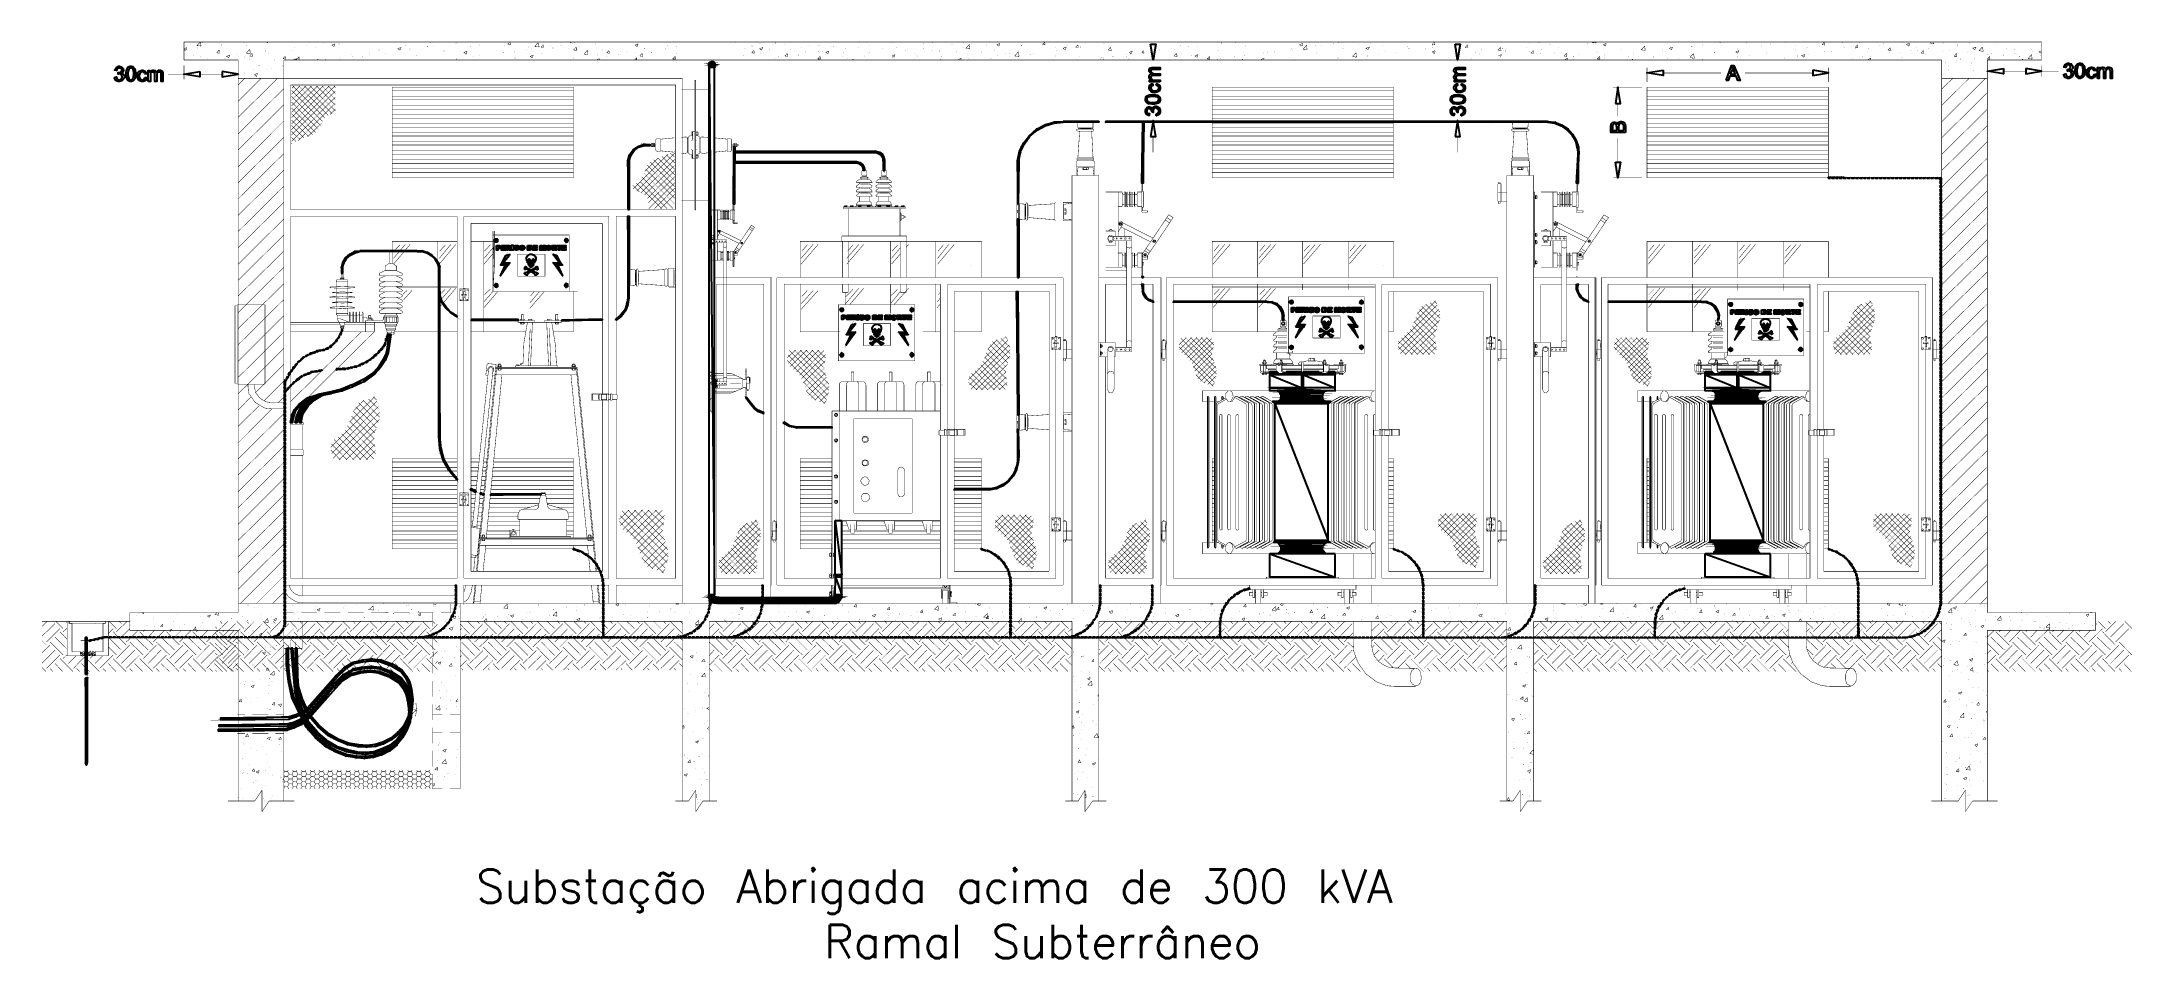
# Model space of a CAD drawing. Extents: x 219 to 1226, y 175 to 465.
# Drawn here: x 219.3 to 417.3, y 175.4 to 262.1 of the extents above; entities that cross this region are included whole.
import ezdxf

# ---------------------------------------------------------------- set-up
doc = ezdxf.new("R2010")
doc.units = 0
doc.header["$MEASUREMENT"] = 0
for name, color, linetype in [('C00-00-00-BLACK', 7, 'Continuous'), ('C00-00-FF', 5, 'Continuous'), ('C00-7E-FF', 150, 'Continuous'), ('C00-FF-00', 3, 'Continuous'), ('C00-FF-FF', 4, 'Continuous'), ('C62-64-65', 252, 'Continuous'), ('C95-49-00', 34, 'Continuous'), ('CBA-BA-BA', 254, 'Continuous'), ('CC6-C8-CA', 254, 'Continuous'), ('CFD-CC-65', 31, 'Continuous'), ('CFF-00-00', 1, 'Continuous'), ('CFF-7E-00', 30, 'Continuous')]:
    doc.layers.add(name, color=color, linetype=linetype)
doc.styles.get("Standard").update_dxf_attribs({"font": 'txt.shx', "height": 0.4})

msp = doc.modelspace()

# ---------------------------------------------------------------- texts
at = {"linetype": 'ByBlock', "insert": (260.41, 183.75), "char_height": 3.1454, "attachment_point": 1}
msp.add_mtext_dynamic_manual_height_columns('Substação Abrigada acima de 300 kVA \\P\\pxqc;Ramal Subterrâneo', width=107.2597, gutter_width=7.86, heights=[11.17], dxfattribs=at)

# ---------------------------------------------------------------- linework, layer by layer
at = {"layer": 'C00-00-00-BLACK', "const_width": 0.0423}
for points in [[(232.74, 262.1), (232.74, 260.4)], [(232.74, 262.1), (408.67, 262.1)], [(232.74, 261.38), (232.96, 261.59)], [(232.74, 261.34), (232.96, 261.34)], [(233, 261.34), (232.96, 261.59)], [(233.38, 261.89), (233.42, 261.89)], [(233.97, 261.76), (234.31, 262.1)], [(233.97, 261.76), (234.36, 261.72)], [(234.06, 261.55), (234.06, 261.5)], [(234.36, 261.72), (234.31, 262.1)], [(234.48, 262.05), (234.48, 262.01)], [(235.84, 261.08), (236.05, 261.34)], [(236.09, 261.04), (236.05, 261.34)], [(236.09, 261.34), (236.09, 261.29)], [(236.31, 261.84), (236.31, 261.8)], [(238.64, 261.04), (238.98, 261.42)], [(238.68, 261.76), (238.68, 261.72)], [(239.02, 260.99), (238.98, 261.42)], [(240.55, 262.1), (240.68, 262.01)], [(240.68, 262.01), (240.68, 262.1)], [(243.22, 261.63), (243.22, 261.59)], [(244.32, 261.76), (244.32, 261.72)], [(245.17, 261.59), (245.17, 261.55)], [(245.98, 261.97), (246.02, 261.97)], [(247.04, 261.93), (246.74, 261.8)], [(246.74, 261.8), (246.95, 261.67)], [(246.95, 261.67), (247.04, 261.93)], [(247.42, 261.93), (247.42, 261.89)], [(251.19, 261.34), (251.24, 261.34)], [(252.98, 261.46), (253.27, 261.59)], [(252.98, 261.46), (253.19, 261.34)], [(253.1, 261.34), (253.15, 261.34)], [(253.19, 261.34), (253.31, 261.59)], [(253.74, 261.76), (253.78, 261.76)], [(254.12, 261.38), (254.16, 261.38)], [(254.16, 261.5), (254.16, 261.46)], [(255.82, 261.72), (255.82, 261.67)], [(256.07, 262.05), (256.07, 262.01)], [(256.33, 261.67), (256.37, 261.67)], [(258.4, 261.93), (258.45, 261.93)], [(258.53, 261.97), (258.53, 261.93)], [(258.57, 262.05), (258.61, 262.05)], [(259.84, 261.72), (259.84, 261.67)], [(260.74, 261.84), (260.74, 261.8)], [(263.07, 261.72), (263.11, 261.72)], [(263.41, 261.89), (263.58, 262.1)], [(263.41, 261.89), (263.66, 261.84)], [(263.66, 261.84), (263.62, 262.1)], [(265.19, 261.42), (265.23, 261.42)], [(265.36, 261.63), (265.4, 261.63)], [(265.66, 261.42), (265.7, 261.42)], [(265.95, 261.67), (266.29, 262.05)], [(265.95, 261.67), (266.38, 261.63)], [(266.38, 261.63), (266.29, 262.05)], [(266.55, 261.59), (266.76, 261.84)], [(266.55, 261.59), (266.8, 261.59)], [(266.8, 261.59), (266.76, 261.84)], [(267.48, 261.76), (267.48, 261.72)], [(267.69, 261.55), (267.69, 261.5)], [(268.45, 261.8), (268.45, 261.76)], [(269.18, 261.46), (269.22, 261.46)], [(269.26, 262.1), (269.39, 262.01)], [(269.39, 262.01), (269.43, 262.1)], [(269.52, 261.93), (269.56, 261.93)], [(269.64, 261.34), (269.85, 261.59)], [(269.64, 261.34), (269.9, 261.29)], [(269.68, 262.05), (269.73, 262.05)], [(269.9, 261.29), (269.9, 261.59)], [(270.02, 261.42), (270.07, 261.42)], [(270.62, 260.95), (270.96, 261.34)], [(271, 260.91), (270.96, 261.34)], [(271.72, 261.93), (271.72, 261.89)], [(272.36, 261.34), (272.4, 261.34)], [(275.45, 261.8), (275.75, 261.93)], [(275.45, 261.8), (275.66, 261.67)], [(275.66, 261.67), (275.75, 261.93)], [(276.34, 261.5), (276.39, 261.5)], [(278.29, 261.5), (278.34, 261.5)], [(278.55, 261.8), (278.55, 261.76)], [(279.35, 261.67), (279.4, 261.67)], [(284.95, 262.05), (285, 262.05)], [(285.88, 261.5), (285.88, 261.46)], [(286.52, 261.72), (286.56, 261.72)], [(287.24, 261.46), (287.58, 261.59)], [(287.24, 261.46), (287.45, 261.34)], [(287.28, 261.97), (287.33, 261.97)], [(287.45, 261.34), (287.58, 261.59)], [(288.18, 261.42), (288.18, 261.38)], [(288.73, 262.01), (288.77, 262.01)], [(289.62, 261.89), (289.66, 261.89)], [(290.13, 261.42), (290.17, 261.42)], [(291.23, 261.59), (291.23, 261.55)], [(291.95, 261.8), (291.95, 261.76)], [(292.88, 261.8), (292.88, 261.76)], [(294.07, 261.67), (294.07, 261.63)], [(294.28, 261.72), (294.28, 261.67)], [(295.39, 261.46), (295.43, 261.46)], [(296.57, 261.59), (296.62, 261.59)], [(296.66, 262.05), (296.7, 262.05)], [(297.64, 261.8), (297.64, 261.76)], [(298.9, 261.5), (298.9, 261.46)], [(299.88, 262.1), (299.88, 262.05)], [(300.22, 261.55), (300.26, 261.55)], [(301.24, 261.42), (301.24, 261.38)], [(302.72, 261.5), (302.77, 261.5)], [(302.77, 262.01), (302.77, 261.97)], [(303.57, 262.1), (303.66, 262.05)], [(303.66, 262.05), (303.7, 262.1)], [(305.48, 261.89), (305.48, 261.84)], [(306.54, 262.01), (306.58, 262.01)], [(306.54, 261.55), (306.58, 261.55)], [(306.8, 261.5), (307.13, 261.89)], [(306.8, 261.5), (307.18, 261.46)], [(307.18, 261.46), (307.13, 261.89)], [(308.75, 261.84), (308.75, 261.8)], [(309.51, 261.34), (309.55, 261.34)], [(309.72, 261.84), (310.02, 261.97)], [(309.72, 261.84), (309.93, 261.72)], [(309.93, 261.72), (310.02, 261.97)], [(312.06, 261.76), (312.1, 261.76)], [(314.05, 261.89), (314.26, 262.1)], [(314.05, 261.89), (314.3, 261.84)], [(314.3, 261.84), (314.26, 262.1)], [(315.32, 261.63), (315.32, 261.59)], [(316, 261.5), (316.3, 261.63)], [(316, 261.5), (316.21, 261.34)], [(316.21, 261.34), (316.3, 261.63)], [(316.42, 261.76), (316.42, 261.72)], [(317.19, 261.59), (317.4, 261.84)], [(317.19, 261.59), (317.44, 261.59)], [(317.44, 261.59), (317.4, 261.84)], [(317.65, 261.63), (317.69, 261.63)], [(318.08, 261.97), (318.12, 261.97)], [(319.86, 261.93), (319.9, 261.93)], [(320.28, 261.34), (320.49, 261.59)], [(320.28, 261.34), (320.58, 261.29)], [(320.58, 261.29), (320.49, 261.59)], [(324.56, 261.38), (324.56, 261.34)], [(325.12, 261.34), (325.16, 261.34)], [(326.22, 261.46), (326.26, 261.46)], [(326.52, 261.42), (326.52, 261.38)], [(327.11, 261.8), (327.11, 261.76)], [(327.87, 261.72), (327.87, 261.67)], [(328.72, 261.67), (328.76, 261.67)], [(330.63, 262.05), (330.67, 262.05)], [(330.97, 262.01), (331.01, 262.01)], [(332.29, 262.1), (332.37, 262.05)], [(332.37, 262.05), (332.37, 262.1)], [(333.22, 261.72), (333.26, 261.72)], [(334.4, 262.1), (334.49, 262.1)], [(334.49, 262.1), (334.45, 262.1)], [(337.63, 261.46), (337.67, 261.46)], [(337.71, 261.42), (337.75, 261.42)], [(338.39, 261.84), (338.69, 261.97)], [(338.39, 261.84), (338.65, 261.72)], [(338.65, 261.72), (338.69, 261.97)], [(338.73, 261.42), (339.07, 261.8)], [(338.73, 261.42), (339.11, 261.38)], [(339.11, 261.38), (339.07, 261.8)], [(339.33, 262.05), (339.37, 262.05)], [(339.88, 261.76), (339.92, 261.76)], [(340.47, 261.8), (340.47, 261.76)], [(341.57, 261.93), (341.61, 261.93)], [(341.61, 261.97), (341.61, 261.93)], [(342.08, 262.05), (342.12, 262.05)], [(342.51, 261.5), (342.51, 261.46)], [(343.95, 261.84), (343.99, 261.84)], [(344.67, 261.5), (345.01, 261.63)], [(344.67, 261.5), (344.88, 261.38)], [(344.88, 261.38), (345.01, 261.63)], [(345.09, 261.93), (345.14, 261.93)], [(346.28, 261.76), (346.28, 261.72)], [(348.61, 261.67), (348.61, 261.63)], [(348.74, 261.5), (348.78, 261.5)], [(350.31, 261.5), (350.35, 261.5)], [(350.95, 261.89), (351.16, 262.1)], [(350.95, 261.89), (351.2, 261.84)], [(350.95, 261.55), (350.99, 261.55)], [(350.99, 261.84), (350.99, 261.8)], [(351.2, 261.84), (351.16, 262.1)], [(351.41, 261.67), (351.41, 261.63)], [(353.07, 261.89), (353.07, 261.84)], [(353.28, 261.46), (353.28, 261.42)], [(354.08, 261.59), (354.3, 261.84)], [(354.08, 261.59), (354.34, 261.59)], [(354.34, 261.59), (354.3, 261.84)], [(355.61, 261.38), (355.61, 261.34)], [(357.18, 261.34), (357.43, 261.59)], [(357.18, 261.34), (357.48, 261.29)], [(357.48, 261.29), (357.43, 261.59)], [(357.6, 261.5), (357.65, 261.5)], [(359.89, 261.63), (359.89, 261.59)], [(360.15, 261.97), (360.15, 261.93)], [(361.04, 262.1), (361.08, 262.05)], [(361.08, 262.05), (361.12, 262.1)], [(361.25, 261.38), (361.29, 261.38)], [(362.1, 261.89), (362.14, 261.89)], [(362.91, 261.59), (362.95, 261.59)], [(363.75, 261.42), (363.8, 261.42)], [(365.66, 261.97), (365.7, 261.97)], [(366.09, 262.05), (366.13, 262.1)], [(366.09, 262.05), (366.47, 262.01)], [(366.26, 261.89), (366.26, 261.84)], [(366.47, 262.01), (366.47, 262.1)], [(367.15, 261.84), (367.44, 261.97)], [(367.15, 261.84), (367.36, 261.72)], [(367.36, 261.72), (367.44, 261.97)], [(368.76, 261.38), (368.76, 261.34)], [(370.75, 261.38), (371.09, 261.72)], [(370.75, 261.38), (371.13, 261.29)], [(371.01, 261.67), (371.05, 261.67)], [(371.13, 261.29), (371.09, 261.72)], [(372.75, 261.34), (372.79, 261.34)], [(373.25, 262.01), (373.25, 261.97)], [(373.42, 261.5), (373.72, 261.63)], [(373.42, 261.5), (373.63, 261.38)], [(373.63, 261.38), (373.72, 261.63)], [(375.5, 261.72), (375.5, 261.67)], [(375.59, 261.67), (375.59, 261.63)], [(376.6, 261.84), (376.6, 261.8)], [(378.13, 262.1), (378.13, 262.05)], [(378.26, 262.05), (378.3, 262.05)], [(379.91, 261.46), (379.91, 261.42)], [(380.68, 262.01), (380.72, 262.01)], [(382.12, 261.72), (382.16, 261.72)], [(383.01, 261.93), (383.01, 261.89)], [(384.37, 262.05), (384.41, 262.05)], [(385.34, 261.8), (385.38, 261.8)], [(385.38, 261.42), (385.43, 261.42)], [(386.44, 261.55), (386.48, 261.55)], [(387.63, 261.72), (387.67, 261.72)], [(387.88, 261.84), (388.1, 262.1)], [(387.88, 261.84), (388.14, 261.84)], [(388.14, 261.84), (388.1, 262.1)], [(388.1, 261.76), (388.14, 261.76)], [(389.75, 262.1), (389.84, 262.05)], [(389.84, 262.05), (389.84, 262.1)], [(389.96, 261.63), (389.96, 261.59)], [(390.64, 261.67), (390.68, 261.67)], [(391.02, 261.59), (391.24, 261.84)], [(391.02, 261.59), (391.28, 261.55)], [(391.02, 261.5), (391.07, 261.5)], [(391.28, 261.55), (391.24, 261.84)], [(391.41, 262.1), (391.41, 262.05)], [(392.29, 261.5), (392.34, 261.5)], [(393.27, 261.8), (393.31, 261.8)], [(393.69, 262.01), (393.69, 261.97)], [(394.12, 261.34), (394.33, 261.55)], [(394.12, 261.34), (394.42, 261.29)], [(394.42, 261.29), (394.33, 261.55)], [(394.63, 261.42), (394.67, 261.42)], [(395.48, 262.1), (395.48, 262.05)], [(395.86, 261.89), (396.16, 261.97)], [(395.86, 261.89), (396.11, 261.72)], [(396.03, 261.89), (396.07, 261.89)], [(396.11, 261.72), (396.16, 261.97)], [(396.79, 261.59), (396.79, 261.55)], [(396.96, 261.34), (396.96, 261.29)], [(397.94, 261.5), (397.98, 261.5)], [(398.11, 262.01), (398.19, 262.1)], [(398.11, 262.01), (398.49, 261.93)], [(398.36, 261.8), (398.4, 261.8)], [(398.49, 261.93), (398.45, 262.1)], [(399.34, 262.01), (399.38, 262.01)], [(400.69, 261.89), (400.69, 261.84)], [(400.69, 261.72), (400.74, 261.72)], [(401.8, 262.01), (401.84, 262.01)], [(402.14, 261.5), (402.47, 261.63)], [(402.14, 261.55), (402.18, 261.55)], [(402.14, 261.5), (402.35, 261.38)], [(402.35, 261.38), (402.47, 261.63)], [(402.73, 261.29), (403.07, 261.63)], [(403.03, 261.63), (403.03, 261.59)], [(403.15, 261.21), (403.07, 261.63)], [(404.38, 261.89), (404.43, 261.89)], [(405.36, 261.5), (405.4, 261.5)], [(406.08, 261.38), (406.12, 261.38)], [(407.69, 261.42), (407.73, 261.42)], [(408.63, 261.8), (408.63, 261.76)], [(408.67, 262.1), (408.67, 260.4)], [(232.74, 260.4), (237.88, 260.4)], [(233.59, 260.87), (233.64, 260.87)], [(234.27, 260.7), (234.27, 260.66)], [(234.99, 260.53), (235.03, 260.53)], [(235.84, 261.08), (236.09, 261.04)], [(236.26, 260.4), (236.31, 260.4)], [(236.6, 260.57), (236.65, 260.57)], [(236.77, 260.74), (237.07, 260.87)], [(236.77, 260.74), (236.98, 260.61)], [(236.98, 260.61), (237.07, 260.87)], [(237.75, 260.91), (237.75, 260.87)], [(237.88, 260.4), (237.88, 208.09)], [(238.47, 260.7), (238.47, 260.66)], [(238.64, 261.04), (239.02, 260.99)], [(238.85, 261.04), (238.9, 261.04)], [(238.94, 260.49), (238.98, 260.49)], [(238.98, 260.78), (239.19, 261.04)], [(238.98, 260.78), (239.23, 260.74)], [(239.23, 260.74), (239.19, 261.04)], [(239.36, 259.56), (239.36, 259.51)], [(239.83, 259.89), (239.87, 259.89)], [(240.46, 261.25), (240.51, 261.25)], [(240.68, 259.56), (240.68, 259.51)], [(240.72, 260.99), (240.76, 260.99)], [(241.01, 259.6), (241.06, 259.6)], [(241.27, 260.4), (241.31, 260.4)], [(242.08, 259.89), (242.12, 259.89)], [(242.12, 260.53), (242.33, 260.74)], [(242.12, 260.53), (242.37, 260.49)], [(242.16, 259.81), (242.16, 259.77)], [(242.2, 260.4), (242.2, 208.94)], [(242.2, 260.4), (399.21, 260.4)], [(242.37, 260.49), (242.33, 260.74)], [(242.97, 261.29), (243.01, 261.29)], [(243.05, 260.4), (243.39, 260.53)], [(243.05, 260.4), (243.09, 260.4)], [(243.3, 260.4), (243.39, 260.53)], [(243.35, 260.4), (243.64, 260.7)], [(243.64, 260.4), (243.64, 260.7)], [(245.38, 260.4), (245.42, 260.49)], [(245.47, 260.4), (245.42, 260.49)], [(246.11, 260.44), (246.15, 260.44)], [(247.42, 260.44), (247.46, 260.44)], [(247.59, 260.61), (247.63, 260.61)], [(248.65, 260.91), (248.65, 260.87)], [(248.69, 260.74), (248.73, 260.74)], [(249.62, 260.74), (249.67, 260.74)], [(250.35, 260.99), (250.35, 260.95)], [(251.83, 261.04), (251.87, 261.04)], [(254.8, 260.83), (254.8, 260.78)], [(257.34, 261.25), (257.39, 261.25)], [(258.49, 260.49), (258.53, 260.49)], [(258.53, 260.49), (258.57, 260.49)], [(259.25, 261.12), (259.55, 261.25)], [(259.25, 261.12), (259.46, 260.95)], [(259.46, 260.95), (259.55, 261.25)], [(260.19, 260.74), (260.19, 260.7)], [(260.74, 260.83), (260.78, 260.83)], [(262.94, 261.08), (262.98, 261.08)], [(262.98, 261.12), (263.03, 261.12)], [(264.04, 261.21), (264.09, 261.21)], [(264.09, 260.61), (264.09, 260.57)], [(265.53, 260.74), (265.82, 260.87)], [(265.53, 260.74), (265.74, 260.61)], [(265.74, 260.61), (265.82, 260.87)], [(266.63, 261.04), (266.67, 261.04)], [(269.64, 260.61), (269.64, 260.57)], [(270.02, 260.44), (270.02, 260.4)], [(270.62, 260.95), (271, 260.91)], [(271.81, 260.4), (272.1, 260.53)], [(271.81, 260.4), (271.85, 260.4)], [(271.85, 260.87), (271.89, 260.87)], [(272.06, 260.4), (272.1, 260.53)], [(272.78, 261.08), (272.99, 261.29)], [(272.78, 261.08), (273.03, 261.04)], [(272.78, 260.78), (272.82, 260.78)], [(273.03, 261.04), (272.99, 261.29)], [(273.88, 260.95), (273.88, 260.91)], [(274.09, 261.21), (274.14, 261.21)], [(274.69, 261.25), (274.69, 261.21)], [(275.41, 260.4), (275.62, 260.61)], [(275.54, 261.17), (275.54, 261.12)], [(275.62, 260.4), (275.62, 260.61)], [(275.92, 260.78), (276.13, 261.04)], [(275.92, 260.78), (276.18, 260.74)], [(276.18, 260.74), (276.13, 261.04)], [(277.02, 261.12), (277.06, 261.12)], [(279.02, 260.49), (279.27, 260.74)], [(279.02, 260.49), (279.31, 260.49)], [(279.14, 260.61), (279.18, 260.61)], [(279.31, 260.49), (279.27, 260.74)], [(279.35, 261.04), (279.4, 261.04)], [(283.04, 259.98), (283.04, 260.04), (282.94, 260.22), (282.92, 260.23), (282.89, 260.25), (282.64, 260.25), (282.62, 260.23), (282.6, 260.22), (282.49, 260.04), (282.49, 259.98)], [(282.49, 209.49), (282.49, 259.94)], [(283.04, 259.94), (283, 209.66)], [(285.72, 260.87), (285.72, 260.83)], [(286.52, 261.08), (286.73, 261.29)], [(286.52, 261.08), (286.78, 261.04)], [(286.78, 261.04), (286.73, 261.29)], [(287.37, 261.08), (287.37, 261.04)], [(288.68, 260.57), (288.68, 260.53)], [(289.03, 260.78), (289.03, 260.74)], [(289.66, 260.78), (289.87, 261.04)], [(289.66, 260.78), (289.91, 260.74)], [(289.91, 260.74), (289.87, 261.04)], [(290.51, 261.29), (290.55, 261.29)], [(290.93, 260.87), (290.98, 260.87)], [(291.57, 261.21), (291.61, 261.21)], [(292.76, 260.49), (292.97, 260.74)], [(292.76, 260.49), (293.05, 260.49)], [(292.84, 261.21), (292.84, 261.17)], [(293.05, 260.49), (292.97, 260.74)], [(293.18, 261.21), (293.18, 261.17)], [(293.52, 261.12), (293.82, 261.25)], [(293.52, 261.12), (293.73, 260.99)], [(293.73, 260.99), (293.82, 261.25)], [(294.45, 260.44), (294.45, 260.4)], [(295.13, 260.7), (295.17, 260.7)], [(295.17, 261.08), (295.22, 261.08)], [(295.56, 260.57), (295.6, 260.57)], [(296.02, 260.4), (296.11, 260.49)], [(296.11, 260.4), (296.11, 260.49)], [(297.21, 260.78), (297.25, 260.78)], [(297.51, 260.99), (297.55, 260.99)], [(297.68, 261.12), (297.68, 261.08)], [(299.8, 260.78), (300.09, 260.91)], [(299.8, 260.78), (300.01, 260.66)], [(299.84, 260.91), (299.84, 260.87)], [(299.84, 260.66), (299.88, 260.66)], [(299.97, 261.17), (299.97, 261.12)], [(300.01, 260.66), (300.09, 260.91)], [(301.07, 261.29), (301.11, 261.29)], [(302.05, 260.95), (302.05, 260.91)], [(302.17, 260.78), (302.21, 260.78)], [(303.57, 261.29), (303.61, 261.29)], [(304.29, 261.25), (304.33, 261.25)], [(304.42, 260.49), (304.42, 260.44)], [(304.5, 260.74), (304.5, 260.7)], [(305.9, 261.21), (305.9, 261.17)], [(306.07, 260.44), (306.37, 260.57)], [(306.07, 260.44), (306.11, 260.4)], [(306.29, 260.4), (306.37, 260.57)], [(306.84, 260.61), (306.88, 260.61)], [(306.96, 260.91), (307.01, 260.91)], [(307.05, 260.53), (307.05, 260.49)], [(308.24, 261.08), (308.28, 261.08)], [(308.7, 260.4), (308.75, 260.4)], [(309.17, 260.53), (309.17, 260.49)], [(309.81, 260.87), (309.85, 260.87)], [(310.53, 260.99), (310.57, 260.99)], [(310.91, 261.04), (310.91, 260.99)], [(310.95, 260.74), (310.95, 260.7)], [(311.42, 260.78), (311.76, 261.17)], [(311.42, 260.78), (311.84, 260.74)], [(311.5, 260.4), (311.54, 260.4)], [(311.84, 260.74), (311.76, 261.17)], [(312.56, 261.25), (312.56, 261.21)], [(312.9, 260.91), (312.9, 260.87)], [(313.2, 261.04), (313.2, 260.99)], [(315.23, 260.78), (315.28, 260.78)], [(315.4, 261.29), (315.45, 261.29)], [(317.57, 260.7), (317.61, 260.7)], [(319.52, 260.49), (319.56, 260.49)], [(319.6, 260.61), (319.65, 260.61)], [(319.86, 260.61), (319.86, 260.57)], [(319.86, 260.49), (319.86, 260.44)], [(320.71, 260.74), (320.75, 260.74)], [(322.02, 260.91), (322.06, 260.91)], [(322.02, 260.74), (322.06, 260.74)], [(322.15, 260.49), (322.19, 260.49)], [(322.28, 261.12), (322.57, 261.25)], [(322.28, 261.12), (322.44, 260.99)], [(322.36, 260.99), (322.36, 260.95)], [(322.44, 260.99), (322.57, 261.25)], [(323.46, 261.08), (323.59, 261.29)], [(323.46, 261.08), (323.68, 261.04)], [(323.68, 261.04), (323.59, 261.29)], [(324.27, 261.08), (324.31, 261.08)], [(324.48, 260.4), (324.52, 260.4)], [(325.63, 260.4), (325.67, 260.4)], [(326.52, 260.78), (326.73, 261.04)], [(326.52, 260.78), (326.81, 260.74)], [(326.81, 260.74), (326.73, 261.04)], [(328.13, 260.83), (328.17, 260.83)], [(328.47, 260.78), (328.76, 260.91)], [(328.47, 260.78), (328.68, 260.66)], [(328.68, 260.66), (328.76, 260.91)], [(329.65, 260.49), (329.87, 260.74)], [(329.65, 260.49), (329.91, 260.49)], [(329.91, 260.49), (329.87, 260.74)], [(330.59, 260.49), (330.59, 260.44)], [(330.67, 261.29), (330.67, 261.25)], [(330.93, 260.57), (330.93, 260.53)], [(332.2, 260.7), (332.24, 260.7)], [(332.92, 260.4), (333, 260.49)], [(333, 260.4), (333, 260.49)], [(333.17, 260.87), (333.17, 260.83)], [(334.74, 260.44), (335.04, 260.57)], [(334.74, 260.44), (334.83, 260.4)], [(334.95, 261.08), (334.95, 261.04)], [(335, 260.4), (335.04, 260.57)], [(335.38, 261.12), (335.42, 261.12)], [(336.06, 261.21), (336.06, 261.17)], [(337.42, 260.61), (337.46, 260.61)], [(340, 261.08), (340, 261.04)], [(342.04, 260.61), (342.04, 260.57)], [(342.08, 260.4), (342.12, 260.4)], [(343.39, 260.74), (343.74, 261.08)], [(343.39, 260.74), (343.78, 260.66)], [(343.78, 260.66), (343.74, 261.08)], [(344.29, 260.95), (344.29, 260.91)], [(344.8, 260.78), (344.84, 260.78)], [(345.9, 260.95), (345.9, 260.91)], [(346.54, 261.25), (346.54, 261.21)], [(347.55, 261.17), (347.55, 261.12)], [(350.95, 261.17), (351.24, 261.29)], [(350.95, 261.17), (351.16, 260.99)], [(350.95, 260.4), (350.99, 260.4)], [(351.16, 260.99), (351.24, 261.25)], [(352.51, 260.66), (352.51, 260.61)], [(353.19, 260.7), (353.24, 260.7)], [(354.68, 260.53), (354.68, 260.49)], [(355.06, 261.08), (355.1, 261.08)], [(355.4, 260.99), (355.4, 260.95)], [(357.22, 260.78), (357.52, 260.91)], [(357.39, 260.87), (357.43, 260.87)], [(357.43, 260.66), (357.52, 260.91)], [(357.65, 261.29), (357.69, 261.29)], [(357.9, 261.25), (357.94, 261.25)], [(360.19, 261.25), (360.19, 261.21)], [(360.23, 261.17), (360.23, 261.12)], [(360.32, 261.04), (360.53, 261.29)], [(360.32, 261.04), (360.57, 261.04)], [(360.57, 261.04), (360.53, 261.29)], [(361.21, 260.99), (361.25, 260.99)], [(362.57, 261.08), (362.57, 261.04)], [(363.45, 260.78), (363.67, 261.04)], [(363.45, 260.78), (363.71, 260.74)], [(363.5, 260.44), (363.8, 260.57)], [(363.5, 260.44), (363.58, 260.4)], [(363.71, 260.74), (363.67, 261.04)], [(363.71, 260.4), (363.8, 260.57)], [(364.31, 260.74), (364.35, 260.74)], [(364.9, 260.95), (364.94, 260.95)], [(365.58, 260.4), (365.58, 260.36)], [(366.55, 261.08), (366.59, 261.08)], [(366.59, 260.49), (366.81, 260.74)], [(366.59, 260.49), (366.85, 260.49)], [(366.85, 260.49), (366.81, 260.74)], [(367.23, 260.87), (367.27, 260.87)], [(367.27, 260.61), (367.27, 260.57)], [(369.57, 260.78), (369.57, 260.74)], [(369.86, 260.4), (369.95, 260.49)], [(369.95, 260.4), (369.95, 260.49)], [(369.99, 260.99), (369.99, 260.95)], [(370.5, 260.78), (370.5, 260.74)], [(371.09, 261.12), (371.09, 261.08)], [(371.9, 260.7), (371.9, 260.66)], [(373.04, 261.21), (373.08, 261.21)], [(373.21, 260.53), (373.25, 260.53)], [(374.23, 260.57), (374.27, 260.57)], [(375.37, 260.66), (375.71, 260.99)], [(375.37, 260.83), (375.37, 260.78)], [(375.37, 260.61), (375.8, 260.57)], [(375.8, 260.57), (375.71, 260.99)], [(376.56, 260.49), (376.56, 260.44)], [(377.66, 261.12), (377.71, 261.12)], [(379.7, 261.17), (380, 261.29)], [(379.7, 261.17), (379.91, 261.04)], [(379.87, 260.7), (379.91, 260.7)], [(379.91, 261.04), (380, 261.29)], [(380.97, 260.83), (381.01, 260.83)], [(382.59, 261.08), (382.59, 261.04)], [(384.32, 260.61), (384.32, 260.57)], [(385.55, 260.78), (385.6, 260.78)], [(385.94, 260.83), (386.27, 260.91)], [(385.94, 260.83), (386.15, 260.66)], [(386.15, 260.66), (386.27, 260.91)], [(386.57, 260.91), (386.61, 260.91)], [(388.1, 261.25), (388.1, 261.21)], [(388.78, 261.21), (388.78, 261.17)], [(389.71, 260.4), (389.75, 260.4)], [(390.77, 260.57), (390.77, 260.53)], [(391.7, 260.74), (391.7, 260.7)], [(392.21, 260.44), (392.51, 260.57)], [(392.21, 260.44), (392.34, 260.4)], [(392.46, 260.78), (392.46, 260.74)], [(392.46, 260.4), (392.51, 260.57)], [(394.25, 261.17), (394.25, 261.12)], [(395.18, 261.17), (395.18, 261.12)], [(395.43, 260.66), (395.48, 260.66)], [(396.28, 261.29), (396.33, 261.29)], [(397.26, 261.04), (397.47, 261.29)], [(397.26, 261.04), (397.51, 261.04)], [(397.51, 261.04), (397.47, 261.29)], [(397.68, 260.99), (397.68, 260.95)], [(399.21, 208.94), (399.21, 260.4)], [(399.29, 261.21), (399.34, 261.21)], [(399.55, 260.15), (399.59, 260.15)], [(399.85, 259.85), (399.85, 259.81)], [(399.85, 259.47), (399.89, 259.47)], [(399.93, 261.29), (399.93, 261.25)], [(400.4, 260.74), (400.61, 261.04)], [(400.4, 260.74), (400.65, 260.74)], [(400.65, 260.74), (400.61, 261.04)], [(400.65, 260.32), (400.65, 260.27)], [(400.99, 260.49), (401.03, 260.49)], [(401.63, 261.12), (401.63, 261.08)], [(402.05, 260.11), (402.09, 260.11)], [(402.18, 259.39), (402.22, 259.39)], [(402.3, 260.53), (402.3, 260.49)], [(402.73, 261.29), (403.15, 261.21)], [(403.54, 260.95), (403.54, 260.91)], [(403.54, 260.49), (403.75, 260.74)], [(403.54, 260.49), (403.79, 260.49)], [(408.67, 260.4), (403.54, 260.4)], [(403.54, 208.09), (403.54, 260.4)], [(403.79, 260.49), (403.75, 260.74)], [(403.92, 261.04), (403.92, 260.99)], [(404.34, 260.44), (404.34, 260.4)], [(405.06, 260.87), (405.1, 260.87)], [(406.16, 261.04), (406.16, 260.99)], [(406.25, 260.91), (406.29, 260.91)], [(406.55, 260.74), (406.59, 260.74)], [(406.8, 260.4), (406.88, 260.49)], [(406.88, 260.4), (406.88, 260.49)], [(407.4, 260.53), (407.73, 260.91)], [(407.4, 260.53), (407.78, 260.49)], [(407.78, 260.49), (407.73, 260.91)], [(407.82, 261.25), (407.82, 261.21)], [(408.67, 261.25), (408.41, 261.17)], [(408.41, 261.17), (408.63, 261.04)], [(408.58, 260.83), (408.58, 260.78)], [(408.63, 261.04), (408.67, 261.12)], [(237.88, 258.66), (242.2, 258.66)], [(237.88, 258.03), (238.51, 258.66)], [(237.88, 256.5), (240.04, 258.66)], [(237.88, 254.98), (241.61, 258.66)], [(237.88, 253.41), (242.2, 257.69)], [(238.43, 259.22), (238.47, 259.22)], [(238.47, 259.17), (238.47, 259.13)], [(239.4, 259.01), (239.7, 259.13)], [(239.4, 259.01), (239.61, 258.83)], [(239.61, 258.83), (239.7, 259.13)], [(242.2, 258.66), (279.95, 258.66)], [(242.84, 258.03), (242.84, 246.24)], [(242.84, 258.03), (279.31, 258.03)], [(247.04, 257.94), (242.92, 253.79)], [(246.49, 257.94), (242.92, 254.34)], [(245.94, 257.94), (242.92, 254.93)], [(245.38, 257.94), (242.92, 255.44)], [(244.83, 257.94), (242.92, 256.04)], [(244.28, 257.94), (242.92, 256.59)], [(243.73, 257.94), (242.92, 257.14)], [(242.92, 257.52), (245.85, 254.59)], [(247.08, 257.44), (242.92, 253.28)], [(243.18, 257.94), (242.97, 257.73)], [(243.05, 257.94), (246.06, 254.93)], [(243.6, 257.94), (246.4, 255.15)], [(244.15, 257.94), (246.78, 255.32)], [(244.7, 257.94), (247.08, 255.57)], [(245.3, 257.94), (247.08, 256.12)], [(245.81, 257.94), (247.08, 256.67)], [(246.4, 257.94), (247.08, 257.22)], [(246.95, 257.94), (247.08, 257.77)], [(269.64, 257.82), (252.46, 257.82)], [(252.46, 257.82), (252.46, 249.25)], [(269.64, 249.25), (269.64, 257.82)], [(279.31, 258.03), (279.31, 246.24)], [(279.86, 257.61), (281.14, 257.61)], [(279.95, 258.66), (279.95, 208.94)], [(281.14, 258.49), (281.14, 246.2)], [(281.14, 258.49), (281.22, 258.49)], [(281.22, 246.2), (281.22, 258.49)], [(281.22, 257.61), (282.49, 257.61)], [(330.12, 249.25), (330.12, 257.82)], [(347.3, 257.82), (330.12, 257.82)], [(347.3, 249.25), (347.3, 257.82)], [(347.3, 249.25), (347.3, 257.82)], [(371.3, 249.25), (371.3, 257.82)], [(388.48, 257.82), (371.3, 257.82)], [(388.48, 249.25), (388.48, 257.82)], [(399.21, 257.65), (400.27, 258.66)], [(399.21, 256.08), (401.8, 258.66)], [(399.21, 254.55), (403.37, 258.66)], [(399.21, 258.66), (403.54, 258.66)], [(401.16, 258.79), (401.16, 258.75)], [(237.88, 251.88), (242.2, 256.16)], [(242.92, 256.97), (245.68, 254.21)], [(247.08, 256.88), (242.92, 252.69)], [(242.92, 256.42), (245.47, 253.83)], [(242.92, 255.87), (245.21, 253.54)], [(247.08, 256.33), (243.56, 252.77)], [(247.08, 255.74), (246.57, 255.23)], [(399.21, 253.03), (403.54, 257.31)], [(399.21, 251.46), (403.54, 255.74)], [(237.88, 250.31), (242.2, 254.64)], [(242.92, 255.32), (244.92, 253.32)], [(242.92, 254.72), (244.54, 253.16)], [(242.92, 254.21), (244.11, 253.03)], [(242.92, 253.66), (243.73, 252.86)], [(245.77, 254.42), (244.45, 253.11)], [(280.84, 253.62), (280.88, 253.62)], [(280.88, 253.62), (280.84, 253.58)], [(280.84, 253.62), (280.84, 253.28)], [(280.84, 253.58), (280.88, 253.54)], [(280.88, 253.54), (280.84, 253.45)], [(280.84, 253.45), (280.88, 253.32)], [(280.88, 253.62), (280.92, 253.62)], [(280.88, 253.54), (280.92, 253.54)], [(280.97, 253.62), (280.92, 253.58)], [(280.92, 253.62), (280.92, 252.94)], [(281.05, 253.66), (280.97, 253.62)], [(281.14, 253.62), (281.05, 253.66)], [(281.14, 253.58), (281.14, 253.62)], [(281.22, 253.58), (281.26, 253.58)], [(281.26, 253.62), (281.3, 253.62)], [(281.35, 253.62), (281.26, 253.62)], [(281.26, 253.62), (281.26, 253.58)], [(281.26, 253.28), (281.26, 253.62)], [(281.26, 253.58), (281.26, 253.54)], [(281.26, 253.54), (281.26, 253.45)], [(281.26, 253.54), (281.35, 253.54)], [(281.26, 253.45), (281.26, 253.32)], [(281.35, 253.62), (281.39, 253.62)], [(281.35, 253.58), (281.35, 253.62)], [(281.35, 253.28), (281.35, 253.62)], [(281.35, 253.54), (281.35, 253.58)], [(281.35, 253.45), (281.35, 253.54)], [(281.35, 253.54), (281.47, 253.54)], [(281.35, 253.32), (281.35, 253.45)], [(281.47, 253.54), (281.47, 253.32)], [(317.31, 253.83), (317.27, 253.79)], [(317.27, 253.79), (317.31, 253.71)], [(317.4, 253.87), (317.31, 253.83)], [(317.31, 253.71), (317.4, 253.66)], [(317.4, 254.47), (317.4, 253.96)], [(317.4, 254.47), (318.84, 254.47)], [(317.4, 253.96), (318.84, 253.96)], [(317.4, 253.87), (318.84, 253.87)], [(317.4, 253.87), (317.48, 253.87)], [(317.4, 253.66), (318.84, 253.66)], [(317.4, 253.66), (317.48, 253.66)], [(317.57, 253.62), (317.4, 251.12)], [(317.44, 254.51), (317.44, 254.68)], [(317.44, 254.68), (318.84, 254.68)], [(317.44, 254.68), (317.44, 254.47)], [(317.44, 254.55), (318.84, 254.55)], [(317.44, 254.51), (318.84, 254.51)], [(317.48, 253.87), (317.57, 253.96)], [(317.48, 253.66), (317.57, 253.62)], [(317.65, 253.92), (318.63, 253.92)], [(317.65, 253.66), (318.63, 253.66)], [(318.2, 254.64), (318.03, 254.64)], [(318.03, 254.55), (318.03, 254.64)], [(318.03, 254.64), (318.08, 254.64)], [(318.08, 254.64), (318.16, 254.64)], [(318.16, 254.64), (318.08, 254.64)], [(318.08, 254.51), (318.08, 254.47)], [(318.2, 254.64), (318.16, 254.64)], [(318.16, 254.51), (318.16, 254.47)], [(318.2, 254.55), (318.2, 254.64)], [(318.8, 253.87), (318.71, 253.96)], [(318.8, 253.66), (318.71, 253.62)], [(318.84, 251.12), (318.71, 253.62)], [(318.84, 253.87), (318.8, 253.87)], [(318.84, 253.66), (318.8, 253.66)], [(318.84, 254.51), (318.84, 254.68)], [(318.84, 254.68), (318.84, 254.47)], [(318.84, 254.47), (318.84, 253.96)], [(318.92, 253.83), (318.84, 253.87)], [(318.84, 253.66), (318.92, 253.71)], [(318.92, 253.79), (318.92, 253.83)], [(318.92, 253.71), (318.92, 253.79)], [(358.49, 253.83), (358.45, 253.79)], [(358.45, 253.79), (358.49, 253.71)], [(358.54, 253.87), (358.49, 253.83)], [(358.49, 253.71), (358.54, 253.66)], [(358.54, 254.47), (358.58, 253.96)], [(358.54, 254.47), (360.06, 254.47)], [(358.54, 253.87), (360.06, 253.87)], [(358.54, 253.87), (358.62, 253.87)], [(358.54, 253.66), (360.06, 253.66)], [(358.54, 253.66), (358.62, 253.66)], [(358.71, 253.62), (358.54, 251.12)], [(358.58, 253.96), (360.02, 253.96)], [(358.62, 254.51), (358.62, 254.68)], [(358.62, 254.68), (359.98, 254.68)], [(358.62, 254.68), (358.62, 254.47)], [(358.62, 254.55), (359.98, 254.55)], [(358.62, 254.51), (359.98, 254.51)], [(358.62, 253.87), (358.71, 253.96)], [(358.62, 253.66), (358.71, 253.62)], [(358.83, 253.92), (359.81, 253.92)], [(358.83, 253.66), (359.81, 253.66)], [(359.38, 254.64), (359.21, 254.64)], [(359.21, 254.64), (359.38, 254.64)], [(359.38, 254.64), (359.21, 254.64)], [(359.21, 254.55), (359.21, 254.64)], [(359.21, 254.64), (359.26, 254.64)], [(359.26, 254.51), (359.26, 254.47)], [(359.34, 254.51), (359.34, 254.47)], [(359.38, 254.55), (359.38, 254.64)], [(359.38, 254.64), (359.43, 254.64)], [(359.94, 253.87), (359.89, 253.96)], [(359.94, 253.66), (359.89, 253.62)], [(360.06, 251.12), (359.89, 253.62)], [(360.06, 253.87), (359.94, 253.87)], [(360.06, 253.66), (359.94, 253.66)], [(359.98, 254.51), (359.98, 254.68)], [(359.98, 254.68), (359.98, 254.47)], [(360.06, 254.47), (360.02, 253.96)], [(360.11, 253.83), (360.06, 253.87)], [(360.06, 253.66), (360.11, 253.71)], [(360.15, 253.79), (360.11, 253.83)], [(360.11, 253.71), (360.15, 253.79)], [(399.21, 249.93), (403.54, 254.21)], [(237.88, 248.79), (242.2, 253.07)], [(237.88, 247.26), (242.2, 251.54)], [(242.92, 253.07), (243.35, 252.69)], [(242.92, 252.52), (242.97, 252.47)], [(275.28, 248.19), (278.59, 251.5)], [(275.62, 247.98), (279.23, 251.59)], [(276.89, 252.43), (276.89, 252.26)], [(276.89, 252.43), (276.98, 252.43)], [(276.89, 252.26), (276.89, 252.43)], [(276.98, 252.26), (276.89, 252.26)], [(276.98, 252.52), (277.02, 252.52)], [(277.02, 252.52), (276.98, 252.47)], [(276.98, 252.18), (276.98, 252.52)], [(276.98, 252.47), (277.02, 252.43)], [(277.02, 252.43), (276.98, 252.35)], [(276.98, 252.35), (277.02, 252.26)], [(277.02, 252.26), (276.98, 252.22)], [(276.98, 252.22), (277.02, 252.18)], [(277.02, 252.18), (276.98, 252.18)], [(277.11, 252.52), (277.02, 252.52)], [(277.02, 252.43), (277.11, 252.43)], [(277.02, 252.43), (277.11, 252.43)], [(277.02, 252.26), (277.11, 252.26)], [(277.02, 252.26), (277.11, 252.26)], [(277.11, 252.18), (277.02, 252.18)], [(277.11, 252.52), (277.15, 252.52)], [(277.15, 252.47), (277.11, 252.52)], [(277.11, 252.43), (277.15, 252.47)], [(277.15, 252.35), (277.11, 252.43)], [(277.11, 252.26), (277.15, 252.35)], [(277.15, 252.22), (277.11, 252.26)], [(277.11, 252.18), (277.15, 252.22)], [(277.11, 252.18), (277.15, 252.18)], [(277.15, 252.18), (277.15, 252.52)], [(277.15, 252.43), (277.19, 252.43)], [(277.15, 252.43), (277.19, 252.43)], [(277.15, 252.26), (277.19, 252.26)], [(277.19, 252.26), (277.15, 252.26)], [(277.19, 252.52), (277.23, 252.52)], [(277.19, 252.52), (277.19, 252.47)], [(277.27, 252.52), (277.19, 252.52)], [(277.19, 252.18), (277.19, 252.52)], [(277.19, 252.47), (277.19, 252.43)], [(277.19, 252.43), (277.27, 252.43)], [(277.19, 252.43), (277.27, 252.43)], [(277.19, 252.43), (277.19, 252.35)], [(277.19, 252.35), (277.19, 252.26)], [(277.19, 252.26), (277.27, 252.26)], [(277.19, 252.26), (277.27, 252.26)], [(277.19, 252.26), (277.19, 252.22)], [(277.19, 252.22), (277.19, 252.18)], [(277.19, 252.18), (277.23, 252.18)], [(277.19, 252.18), (277.27, 252.18)], [(277.27, 252.52), (277.32, 252.52)], [(277.32, 252.47), (277.27, 252.52)], [(277.27, 252.43), (277.32, 252.47)], [(277.32, 252.35), (277.27, 252.43)], [(277.27, 252.26), (277.32, 252.35)], [(277.32, 252.22), (277.27, 252.26)], [(277.27, 252.18), (277.32, 252.22)], [(277.27, 252.18), (277.32, 252.18)], [(277.32, 252.18), (277.32, 252.52)], [(277.32, 252.43), (277.4, 252.43)], [(277.32, 252.26), (277.4, 252.26)], [(277.45, 252.86), (277.4, 252.81)], [(277.4, 252.81), (277.4, 251.92)], [(277.4, 251.92), (277.45, 251.84)], [(277.53, 252.94), (277.45, 252.86)], [(277.45, 251.84), (277.53, 251.76)], [(277.62, 252.94), (277.53, 252.94)], [(277.53, 251.76), (277.62, 251.71)], [(277.87, 252.94), (277.62, 252.94)], [(277.87, 251.71), (277.62, 251.71)], [(277.87, 252.9), (279.18, 253.03)], [(277.87, 252.94), (277.87, 251.71)], [(277.87, 251.8), (279.18, 251.67)], [(279.23, 250.65), (278.42, 251.42)], [(279.23, 251.2), (278.8, 251.59)], [(279.23, 251.71), (279.18, 251.76)], [(279.86, 253.07), (280.2, 253.11)], [(279.86, 251.59), (280.2, 251.54)], [(280.33, 253.11), (280.2, 253.11)], [(280.2, 251.54), (280.33, 251.59)], [(280.42, 253.07), (280.33, 253.11)], [(280.33, 251.59), (280.42, 251.63)], [(280.42, 252.94), (280.42, 253.07)], [(280.42, 252.94), (280.42, 251.71)], [(280.5, 252.94), (280.42, 252.94)], [(280.42, 251.63), (280.42, 251.71)], [(280.5, 251.71), (280.42, 251.71)], [(280.54, 253.11), (280.5, 253.07)], [(280.5, 253.07), (280.5, 251.67)], [(280.5, 251.67), (280.54, 251.54)], [(280.63, 253.2), (280.54, 253.11)], [(280.54, 251.54), (280.63, 251.5)], [(280.67, 253.24), (280.63, 253.2)], [(280.63, 251.5), (280.67, 251.46)], [(280.67, 253.24), (280.92, 253.24)], [(280.67, 251.46), (280.92, 251.46)], [(280.75, 252.81), (280.88, 252.81)], [(280.88, 251.88), (280.75, 251.92)], [(280.88, 253.32), (280.84, 253.32)], [(280.84, 253.32), (280.88, 253.28)], [(280.84, 253.28), (280.88, 253.28)], [(280.84, 251.42), (280.88, 251.46)], [(280.88, 251.46), (280.84, 251.42)], [(280.84, 251.42), (280.84, 251.08)], [(280.84, 251.42), (280.88, 251.37)], [(280.88, 253.32), (280.92, 253.32)], [(280.88, 253.28), (280.92, 253.28)], [(280.88, 252.81), (280.92, 252.86)], [(280.92, 251.84), (280.88, 251.88)], [(280.88, 251.46), (280.92, 251.46)], [(280.92, 252.86), (280.92, 252.94)], [(280.92, 251.71), (280.92, 251.84)], [(280.92, 251.71), (280.92, 251.08)], [(281.22, 253.28), (281.26, 253.28)], [(281.22, 253.24), (281.39, 253.24)], [(281.22, 252.81), (281.3, 252.81)], [(281.3, 251.92), (281.22, 251.88)], [(281.22, 251.46), (281.39, 251.46)], [(281.22, 251.42), (281.26, 251.42)], [(281.26, 253.32), (281.3, 253.32)], [(281.26, 253.32), (281.26, 253.28)], [(281.26, 253.32), (281.35, 253.32)], [(281.26, 253.28), (281.3, 253.28)], [(281.35, 253.28), (281.26, 253.28)], [(281.26, 251.46), (281.26, 251.42)], [(281.26, 251.42), (281.26, 251.46)], [(281.26, 251.46), (281.35, 251.46)], [(281.26, 251.08), (281.26, 251.42)], [(281.26, 251.42), (281.26, 251.37)], [(281.35, 253.28), (281.35, 253.32)], [(281.35, 253.32), (281.39, 253.32)], [(281.35, 253.32), (281.47, 253.32)], [(281.35, 253.28), (281.39, 253.28)], [(281.35, 251.46), (281.35, 251.42)], [(281.35, 251.42), (281.35, 251.46)], [(281.35, 251.08), (281.35, 251.42)], [(281.35, 251.37), (281.35, 251.42)], [(281.47, 253.2), (281.39, 253.24)], [(281.39, 251.46), (281.47, 251.5)], [(281.56, 253.11), (281.47, 253.2)], [(281.47, 251.5), (281.56, 251.54)], [(281.56, 253.07), (281.56, 253.11)], [(281.56, 253.07), (281.56, 251.67)], [(281.64, 252.94), (281.56, 252.94)], [(281.64, 251.71), (281.56, 251.71)], [(281.56, 251.54), (281.56, 251.67)], [(281.69, 253.07), (281.64, 252.94)], [(281.64, 252.94), (281.64, 251.71)], [(281.64, 251.71), (281.69, 251.63)], [(281.77, 253.11), (281.69, 253.07)], [(281.69, 251.63), (281.77, 251.59)], [(281.86, 253.11), (281.77, 253.11)], [(281.77, 251.59), (281.86, 251.54)], [(282.49, 253.07), (281.86, 253.11)], [(282.49, 251.63), (281.86, 251.54)], [(284.19, 252.9), (283, 253.03)], [(284.19, 251.8), (283, 251.67)], [(284.19, 252.94), (284.19, 251.71)], [(284.19, 252.94), (284.44, 252.94)], [(284.19, 251.71), (284.44, 251.71)], [(284.57, 252.94), (284.44, 252.94)], [(284.44, 251.71), (284.57, 251.76)], [(284.61, 252.86), (284.57, 252.94)], [(284.57, 251.76), (284.61, 251.84)], [(284.61, 252.81), (284.61, 252.86)], [(284.61, 252.81), (284.61, 251.92)], [(284.78, 252.43), (284.61, 252.43)], [(284.78, 252.26), (284.61, 252.26)], [(284.61, 251.84), (284.61, 251.92)], [(284.78, 252.52), (284.83, 252.52)], [(284.78, 252.52), (284.78, 252.47)], [(284.78, 252.52), (284.87, 252.52)], [(284.78, 252.18), (284.78, 252.52)], [(284.78, 252.47), (284.78, 252.43)], [(284.87, 252.43), (284.78, 252.43)], [(284.87, 252.43), (284.78, 252.43)], [(284.78, 252.43), (284.78, 252.35)], [(284.78, 252.35), (284.78, 252.26)], [(284.87, 252.26), (284.78, 252.26)], [(284.87, 252.26), (284.78, 252.26)], [(284.78, 252.26), (284.78, 252.22)], [(284.78, 252.22), (284.78, 252.18)], [(284.78, 252.18), (284.83, 252.18)], [(284.87, 252.18), (284.78, 252.18)], [(284.91, 252.52), (284.87, 252.52)], [(284.91, 252.47), (284.87, 252.52)], [(284.87, 252.43), (284.91, 252.47)], [(284.91, 252.35), (284.87, 252.43)], [(284.87, 252.26), (284.91, 252.35)], [(284.91, 252.22), (284.87, 252.26)], [(284.87, 252.18), (284.91, 252.22)], [(284.91, 252.18), (284.87, 252.18)], [(284.91, 252.18), (284.91, 252.52)], [(284.95, 252.43), (284.91, 252.43)], [(284.95, 252.43), (284.91, 252.43)], [(284.95, 252.26), (284.91, 252.26)], [(284.91, 252.26), (284.95, 252.26)], [(284.95, 252.52), (285.04, 252.52)], [(284.95, 252.52), (285, 252.52)], [(284.95, 252.52), (284.95, 252.47)], [(284.95, 252.18), (284.95, 252.52)], [(284.95, 252.47), (284.95, 252.43)], [(285.04, 252.43), (284.95, 252.43)], [(285.04, 252.43), (284.95, 252.43)], [(284.95, 252.43), (284.95, 252.35)], [(284.95, 252.35), (284.95, 252.26)], [(285.04, 252.26), (284.95, 252.26)], [(285.04, 252.26), (284.95, 252.26)], [(284.95, 252.26), (284.95, 252.22)], [(284.95, 252.22), (284.95, 252.18)], [(284.95, 252.18), (285.04, 252.18)], [(284.95, 252.18), (285, 252.18)], [(285.08, 252.52), (285.04, 252.52)], [(285.08, 252.47), (285.04, 252.52)], [(285.04, 252.43), (285.08, 252.47)], [(285.08, 252.35), (285.04, 252.43)], [(285.04, 252.26), (285.08, 252.35)], [(285.08, 252.22), (285.04, 252.26)], [(285.04, 252.18), (285.08, 252.22)], [(285.04, 252.18), (285.08, 252.18)], [(285.08, 252.18), (285.08, 252.52)], [(285.21, 252.43), (285.08, 252.43)], [(285.21, 252.26), (285.08, 252.26)], [(285.21, 252.43), (285.21, 252.26)], [(399.21, 248.36), (403.54, 252.69)], [(237.88, 245.69), (242.2, 249.98)], [(276.01, 247.81), (279.23, 250.99)], [(279.23, 246.75), (276.3, 249.68)], [(276.34, 247.6), (279.23, 250.44)], [(276.39, 249.85), (277.66, 251.12)], [(279.23, 247.3), (276.47, 250.06)], [(279.23, 247.86), (276.64, 250.44)], [(276.64, 247.3), (279.23, 249.93)], [(279.23, 248.41), (276.89, 250.74)], [(279.23, 248.96), (277.23, 250.95)], [(279.23, 249.51), (277.62, 251.12)], [(279.23, 250.06), (278, 251.29)], [(279.95, 249.47), (279.95, 208.94)], [(280.88, 251.37), (280.84, 251.25)], [(280.84, 251.25), (280.88, 251.16)], [(280.88, 251.16), (280.84, 251.12)], [(280.84, 251.12), (280.88, 251.08)], [(280.88, 251.08), (280.84, 251.08)], [(280.88, 251.37), (280.92, 251.37)], [(280.88, 251.16), (280.92, 251.16)], [(280.92, 251.08), (280.88, 251.08)], [(280.92, 251.12), (280.97, 251.04)], [(280.97, 251.04), (281.05, 251.04)], [(281.05, 251.04), (281.14, 251.04)], [(281.14, 251.04), (281.14, 251.12)], [(281.22, 251.08), (281.26, 251.08)], [(281.26, 251.37), (281.26, 251.25)], [(281.26, 251.37), (281.35, 251.37)], [(281.26, 251.25), (281.26, 251.16)], [(281.26, 251.16), (281.26, 251.12)], [(281.26, 251.16), (281.35, 251.16)], [(281.26, 251.12), (281.26, 251.08)], [(281.26, 251.08), (281.3, 251.08)], [(281.26, 251.08), (281.35, 251.08)], [(281.35, 251.25), (281.35, 251.37)], [(281.47, 251.37), (281.35, 251.37)], [(281.35, 251.16), (281.35, 251.25)], [(281.35, 251.12), (281.35, 251.16)], [(281.35, 251.16), (281.47, 251.16)], [(281.35, 251.08), (281.35, 251.12)], [(281.35, 251.08), (281.39, 251.08)], [(281.47, 251.16), (281.47, 251.37)], [(296.95, 249.93), (297, 249.93)], [(296.95, 249.93), (297, 249.93)], [(296.95, 249.93), (297, 249.93)], [(296.95, 249.93), (297, 249.93)], [(296.95, 249.93), (296.95, 249.51)], [(296.95, 249.47), (296.95, 249.51)], [(297, 249.42), (296.95, 249.47)], [(296.95, 249.47), (297, 249.47)], [(296.95, 249.47), (297, 249.47)], [(296.95, 249.47), (297, 249.47)], [(297.34, 249.93), (297, 249.93)], [(297.38, 249.93), (297.34, 249.93)], [(297.34, 249.42), (297.38, 249.47)], [(297.38, 249.93), (297.42, 249.93)], [(297.38, 249.93), (297.42, 249.93)], [(297.38, 249.93), (297.42, 249.93)], [(297.38, 249.93), (297.38, 249.51)], [(297.38, 249.47), (297.38, 249.51)], [(297.38, 249.47), (297.42, 249.47)], [(297.38, 249.47), (297.42, 249.47)], [(298.78, 249.93), (298.82, 249.93)], [(298.78, 249.93), (298.82, 249.93)], [(298.78, 249.93), (298.78, 249.51)], [(298.78, 249.47), (298.78, 249.51)], [(298.82, 249.47), (298.78, 249.47)], [(298.82, 249.93), (298.86, 249.93)], [(298.82, 249.93), (298.86, 249.93)], [(298.86, 249.42), (298.82, 249.47)], [(298.82, 249.47), (298.86, 249.47)], [(298.82, 249.47), (298.86, 249.47)], [(299.2, 249.93), (298.86, 249.93)], [(299.25, 249.93), (299.2, 249.93)], [(299.2, 249.93), (299.25, 249.93)], [(299.2, 249.93), (299.25, 249.93)], [(299.2, 249.42), (299.2, 249.47)], [(299.2, 249.47), (299.25, 249.47)], [(299.2, 249.47), (299.25, 249.47)], [(299.25, 249.93), (299.29, 249.93)], [(299.25, 249.93), (299.25, 249.51)], [(299.25, 249.47), (299.25, 249.51)], [(319.39, 249.47), (316.85, 249.47)], [(316.85, 249.47), (316.85, 208.94)], [(317.31, 251.08), (317.27, 251.04)], [(317.27, 251.04), (317.31, 250.99)], [(317.35, 250.86), (317.27, 250.82)], [(317.27, 250.82), (317.27, 250.78)], [(317.27, 249.47), (317.27, 250.78)], [(318.97, 250.31), (317.27, 250.31)], [(317.4, 251.12), (317.31, 251.08)], [(317.31, 250.99), (317.4, 250.95)], [(317.35, 250.86), (318.92, 250.86)], [(317.35, 249.47), (317.4, 250.14)], [(317.4, 251.12), (318.84, 251.12)], [(317.4, 250.86), (317.4, 250.95)], [(317.4, 250.95), (318.84, 250.95)], [(317.44, 250.23), (317.4, 250.14)], [(317.52, 250.23), (317.44, 250.23)], [(317.52, 250.23), (318.75, 250.23)], [(317.87, 250.06), (317.87, 250.23)], [(317.87, 250.19), (318.42, 250.19)], [(317.87, 250.06), (317.87, 250.02)], [(317.87, 250.06), (317.95, 250.02)], [(317.87, 250.02), (318.33, 250.02)], [(317.95, 250.06), (317.95, 250.19)], [(317.95, 250.02), (317.95, 250.06)], [(317.95, 250.06), (318.08, 250.02)], [(318.08, 250.02), (318.2, 250.06)], [(318.2, 250.06), (318.2, 250.19)], [(318.2, 250.06), (318.33, 250.02)], [(318.42, 250.06), (318.33, 250.02)], [(318.33, 250.02), (318.42, 250.06)], [(318.42, 250.06), (318.42, 250.23)], [(318.84, 250.23), (318.75, 250.23)], [(318.92, 251.08), (318.84, 251.12)], [(318.84, 250.95), (318.92, 250.99)], [(318.84, 250.86), (318.84, 250.95)], [(318.84, 250.14), (318.84, 250.23)], [(318.92, 249.47), (318.84, 250.14)], [(318.92, 251.04), (318.92, 251.08)], [(318.92, 250.99), (318.92, 251.04)], [(318.92, 250.82), (318.92, 250.86)], [(318.97, 250.78), (318.92, 250.82)], [(318.97, 249.47), (318.97, 250.78)], [(319.39, 249.47), (319.39, 208.94)], [(358.03, 208.94), (358.03, 249.47)], [(360.57, 249.47), (358.03, 249.47)], [(358.49, 251.08), (358.45, 251.04)], [(358.45, 251.04), (358.49, 250.99)], [(358.54, 250.86), (358.45, 250.82)], [(358.45, 250.82), (358.45, 250.78)], [(358.45, 249.47), (358.45, 250.78)], [(360.19, 250.31), (358.45, 250.31)], [(358.54, 251.12), (358.49, 251.08)], [(358.49, 250.99), (358.54, 250.95)], [(358.54, 251.12), (360.06, 251.12)], [(358.54, 250.86), (358.54, 250.95)], [(358.54, 250.95), (360.06, 250.95)], [(358.54, 250.86), (360.11, 250.86)], [(358.54, 249.47), (358.58, 250.14)], [(358.62, 250.23), (358.58, 250.14)], [(358.66, 250.23), (358.62, 250.23)], [(358.66, 250.23), (359.94, 250.23)], [(359.05, 250.06), (359.05, 250.23)], [(359.05, 250.19), (359.56, 250.19)], [(359.05, 250.06), (359.05, 250.02)], [(359.05, 250.06), (359.09, 250.02)], [(359.05, 250.02), (359.56, 250.02)], [(359.09, 250.02), (359.17, 250.06)], [(359.17, 250.06), (359.17, 250.19)], [(359.17, 250.06), (359.3, 250.02)], [(359.3, 250.02), (359.43, 250.06)], [(359.43, 250.06), (359.43, 250.19)], [(359.43, 250.06), (359.51, 250.02)], [(359.51, 250.02), (359.56, 250.06)], [(359.56, 250.06), (359.56, 250.23)], [(359.56, 250.06), (359.56, 250.02)], [(359.98, 250.23), (359.94, 250.23)], [(360.02, 250.14), (359.98, 250.23)], [(360.06, 249.47), (360.02, 250.14)], [(360.11, 251.08), (360.06, 251.12)], [(360.06, 250.95), (360.11, 250.99)], [(360.06, 250.86), (360.06, 250.95)], [(360.15, 251.04), (360.11, 251.08)], [(360.11, 250.99), (360.15, 251.04)], [(360.15, 250.82), (360.11, 250.86)], [(360.19, 250.78), (360.15, 250.82)], [(360.19, 249.47), (360.19, 250.78)], [(360.57, 208.94), (360.57, 249.47)], [(399.21, 246.84), (403.54, 251.12)], [(399.21, 245.27), (403.54, 249.59)], [(237.88, 244.17), (242.2, 248.45)], [(252.46, 249.25), (269.64, 249.25)], [(275.88, 247.9), (275.2, 248.57)], [(278, 246.33), (275.58, 248.74)], [(278.51, 246.33), (275.96, 248.87)], [(279.06, 246.33), (276.09, 249.34)], [(276.72, 246.88), (279.23, 249.34)], [(276.77, 246.33), (279.23, 248.79)], [(277.32, 246.33), (279.23, 248.28)], [(277.87, 246.33), (279.23, 247.69)], [(296.45, 248.92), (296.7, 249.09)], [(296.45, 248.87), (296.45, 248.92)], [(296.45, 248.92), (296.49, 248.92)], [(296.45, 248.83), (296.45, 248.87)], [(296.45, 248.79), (296.45, 248.83)], [(296.45, 248.83), (296.49, 248.83)], [(296.45, 248.83), (296.49, 248.83)], [(296.49, 248.79), (296.45, 248.79)], [(296.45, 248.79), (296.49, 248.79)], [(296.45, 248.49), (296.7, 248.66)], [(296.45, 248.45), (296.45, 248.49)], [(296.45, 248.49), (296.49, 248.49)], [(296.45, 248.41), (296.45, 248.45)], [(296.45, 248.45), (296.49, 248.45)], [(296.45, 248.36), (296.45, 248.41)], [(296.45, 248.41), (296.49, 248.41)], [(296.45, 248.32), (296.45, 248.36)], [(296.49, 248.32), (296.45, 248.32)], [(296.45, 248.07), (296.7, 248.24)], [(296.45, 248.02), (296.45, 248.07)], [(296.45, 247.98), (296.45, 248.02)], [(296.45, 248.02), (296.49, 248.02)], [(296.45, 247.94), (296.45, 247.98)], [(296.45, 247.98), (296.49, 247.98)], [(296.45, 247.9), (296.45, 247.94)], [(296.45, 247.94), (296.49, 247.94)], [(296.45, 247.94), (296.49, 247.94)], [(296.49, 247.9), (296.45, 247.9)], [(296.45, 247.9), (296.49, 247.9)], [(296.45, 247.6), (296.7, 247.81)], [(296.45, 247.56), (296.45, 247.6)], [(296.45, 247.6), (296.49, 247.6)], [(296.45, 247.6), (296.49, 247.6)], [(296.45, 247.6), (296.49, 247.6)], [(296.45, 247.52), (296.45, 247.56)], [(296.49, 247.52), (296.45, 247.52)], [(296.45, 247.52), (296.49, 247.52)], [(296.45, 247.52), (296.49, 247.52)], [(296.45, 247.52), (296.49, 247.52)], [(297.85, 248.79), (296.49, 248.79)], [(297.89, 248.32), (296.49, 248.32)], [(297.85, 247.9), (296.49, 247.9)], [(296.49, 247.9), (296.53, 247.9)], [(296.49, 247.47), (296.49, 247.52)], [(297.85, 247.47), (296.49, 247.47)], [(297.64, 249.09), (296.7, 249.09)], [(296.7, 248.66), (296.7, 248.79)], [(296.7, 248.24), (296.7, 248.32)], [(296.7, 247.81), (296.7, 247.9)], [(296.7, 247.01), (296.7, 247.47)], [(297, 249.38), (296.79, 249.25)], [(296.79, 249.25), (296.79, 249.17)], [(296.79, 249.25), (297.55, 249.25)], [(296.79, 249.17), (297.55, 249.17)], [(297.59, 248.66), (296.79, 248.66)], [(297.59, 248.24), (296.79, 248.24)], [(297.59, 247.81), (296.79, 247.81)], [(296.87, 249.17), (296.87, 249.09)], [(297, 249.42), (297.04, 249.42)], [(297, 249.42), (297, 249.38)], [(297.34, 249.42), (297, 249.42)], [(297.34, 249.38), (297, 249.38)], [(297.34, 249.38), (297.34, 249.42)], [(297.34, 249.42), (297.38, 249.42)], [(297.55, 249.25), (297.34, 249.38)], [(297.46, 249.09), (297.46, 249.17)], [(297.46, 249.17), (297.51, 249.17)], [(297.55, 249.17), (297.55, 249.25)], [(297.89, 248.92), (297.64, 249.09)], [(297.64, 248.66), (297.64, 248.79)], [(297.89, 248.49), (297.64, 248.66)], [(297.64, 248.24), (297.64, 248.32)], [(297.89, 248.07), (297.64, 248.24)], [(297.64, 247.81), (297.64, 247.9)], [(297.89, 247.6), (297.64, 247.81)], [(297.64, 247.01), (297.64, 247.47)], [(297.89, 248.79), (297.85, 248.79)], [(297.89, 247.9), (297.85, 247.9)], [(297.85, 247.9), (297.89, 247.9)], [(297.89, 247.52), (297.85, 247.52)], [(297.85, 247.52), (297.85, 247.47)], [(297.89, 248.92), (297.89, 248.87)], [(297.89, 248.87), (297.89, 248.83)], [(297.89, 248.83), (297.93, 248.83)], [(297.89, 248.83), (297.89, 248.79)], [(297.89, 248.79), (297.93, 248.79)], [(297.89, 248.49), (297.93, 248.49)], [(297.89, 248.49), (297.89, 248.45)], [(297.89, 248.45), (297.93, 248.45)], [(297.89, 248.45), (297.89, 248.41)], [(297.89, 248.41), (297.89, 248.32)], [(297.89, 248.07), (297.89, 248.02)], [(297.89, 248.02), (297.93, 248.02)], [(297.89, 248.02), (297.89, 247.98)], [(297.89, 247.98), (297.89, 247.94)], [(297.89, 247.94), (297.93, 247.94)], [(297.89, 247.94), (297.93, 247.94)], [(297.89, 247.94), (297.89, 247.9)], [(297.89, 247.9), (297.93, 247.9)], [(297.89, 247.6), (297.93, 247.6)], [(297.89, 247.6), (297.93, 247.6)], [(297.89, 247.6), (297.93, 247.6)], [(297.89, 247.6), (297.89, 247.52)], [(297.89, 247.52), (297.93, 247.52)], [(297.89, 247.52), (297.93, 247.52)], [(298.27, 248.87), (298.27, 248.92)], [(298.27, 248.92), (298.31, 248.92)], [(298.27, 248.83), (298.27, 248.87)], [(298.31, 248.79), (298.27, 248.83)], [(298.27, 248.83), (298.31, 248.83)], [(298.27, 248.83), (298.31, 248.83)], [(298.27, 248.45), (298.27, 248.49)], [(298.27, 248.49), (298.31, 248.49)], [(298.27, 248.41), (298.27, 248.45)], [(298.27, 248.45), (298.31, 248.45)], [(298.27, 248.36), (298.27, 248.41)], [(298.27, 248.41), (298.31, 248.41)], [(298.31, 248.32), (298.27, 248.36)], [(298.27, 248.02), (298.31, 248.07)], [(298.27, 247.98), (298.27, 248.02)], [(298.27, 248.02), (298.31, 248.02)], [(298.27, 247.94), (298.27, 247.98)], [(298.27, 247.98), (298.31, 247.98)], [(298.31, 247.94), (298.27, 247.94)], [(298.27, 247.94), (298.31, 247.94)], [(298.27, 247.56), (298.27, 247.6)], [(298.27, 247.6), (298.31, 247.6)], [(298.27, 247.6), (298.31, 247.6)], [(298.27, 247.6), (298.31, 247.6)], [(298.27, 247.52), (298.27, 247.56)], [(298.31, 247.52), (298.27, 247.52)], [(298.27, 247.52), (298.31, 247.52)], [(298.31, 248.92), (298.52, 249.09)], [(298.35, 248.79), (298.31, 248.79)], [(298.31, 248.79), (298.35, 248.79)], [(298.31, 248.49), (298.52, 248.66)], [(298.35, 248.32), (298.31, 248.32)], [(298.31, 248.07), (298.52, 248.24)], [(298.31, 247.9), (298.31, 247.94)], [(298.35, 247.9), (298.31, 247.9)], [(298.31, 247.9), (298.35, 247.9)], [(298.31, 247.6), (298.52, 247.81)], [(298.35, 247.52), (298.31, 247.52)], [(298.31, 247.52), (298.35, 247.52)], [(299.71, 248.79), (298.35, 248.79)], [(299.71, 248.32), (298.35, 248.32)], [(299.71, 247.9), (298.35, 247.9)], [(298.35, 247.9), (298.4, 247.9)], [(298.35, 247.47), (298.35, 247.52)], [(299.71, 247.47), (298.35, 247.47)], [(299.5, 249.09), (298.52, 249.09)], [(298.52, 248.66), (298.52, 248.79)], [(298.52, 248.24), (298.52, 248.32)], [(298.52, 247.81), (298.52, 247.9)], [(298.52, 247.01), (298.52, 247.47)], [(298.86, 249.38), (298.61, 249.25)], [(298.61, 249.25), (298.61, 249.17)], [(298.61, 249.25), (299.42, 249.25)], [(298.61, 249.17), (299.42, 249.17)], [(299.46, 248.66), (298.61, 248.66)], [(299.46, 248.24), (298.61, 248.24)], [(299.46, 247.81), (298.61, 247.81)], [(298.69, 249.17), (298.69, 249.09)], [(298.86, 249.42), (298.9, 249.42)], [(298.86, 249.42), (298.86, 249.38)], [(299.2, 249.42), (298.86, 249.42)], [(299.2, 249.38), (298.86, 249.38)], [(299.2, 249.38), (299.2, 249.42)], [(299.2, 249.42), (299.25, 249.42)], [(299.42, 249.25), (299.2, 249.38)], [(299.33, 249.09), (299.33, 249.17)], [(299.33, 249.17), (299.37, 249.17)], [(299.42, 249.17), (299.42, 249.25)], [(299.71, 248.92), (299.5, 249.09)], [(299.5, 248.66), (299.5, 248.79)], [(299.71, 248.49), (299.5, 248.66)], [(299.5, 248.24), (299.5, 248.32)], [(299.71, 248.07), (299.5, 248.24)], [(299.5, 247.81), (299.5, 247.9)], [(299.71, 247.6), (299.5, 247.81)], [(299.5, 247.01), (299.5, 247.47)], [(299.71, 248.92), (299.75, 248.87)], [(299.75, 248.83), (299.71, 248.79)], [(299.71, 248.79), (299.75, 248.79)], [(299.71, 248.79), (299.75, 248.79)], [(299.71, 248.49), (299.75, 248.49)], [(299.75, 248.41), (299.71, 248.32)], [(299.71, 248.07), (299.75, 248.02)], [(299.75, 247.94), (299.71, 247.94)], [(299.71, 247.94), (299.71, 247.9)], [(299.71, 247.9), (299.75, 247.9)], [(299.71, 247.9), (299.75, 247.9)], [(299.71, 247.9), (299.75, 247.9)], [(299.71, 247.6), (299.75, 247.6)], [(299.75, 247.52), (299.71, 247.52)], [(299.71, 247.52), (299.75, 247.52)], [(299.71, 247.52), (299.75, 247.52)], [(299.71, 247.52), (299.71, 247.47)], [(299.75, 248.87), (299.75, 248.83)], [(299.75, 248.83), (299.8, 248.83)], [(299.75, 248.49), (299.75, 248.45)], [(299.75, 248.45), (299.8, 248.45)], [(299.75, 248.45), (299.75, 248.41)], [(299.75, 248.02), (299.8, 248.02)], [(299.75, 248.02), (299.75, 247.98)], [(299.75, 247.98), (299.75, 247.94)], [(299.75, 247.94), (299.8, 247.94)], [(299.75, 247.6), (299.8, 247.6)], [(299.75, 247.6), (299.8, 247.6)], [(299.75, 247.6), (299.75, 247.52)], [(320.03, 247.9), (321.6, 247.9)], [(321.22, 247.9), (321.22, 243.7)], [(321.6, 247.9), (321.6, 246.54)], [(321.6, 247.77), (321.68, 247.69)], [(321.68, 247.69), (321.72, 247.64)], [(321.72, 247.64), (321.81, 247.69)], [(321.85, 247.9), (321.81, 247.9)], [(321.81, 247.9), (321.81, 247.86)], [(321.81, 247.86), (321.81, 246.54)], [(321.81, 247.69), (321.81, 247.77)], [(321.93, 247.9), (321.85, 247.9)], [(321.93, 247.86), (321.93, 247.9)], [(321.93, 247.86), (321.93, 246.54)], [(321.93, 247.73), (321.93, 247.69)], [(321.93, 247.69), (321.98, 247.64)], [(321.98, 247.64), (322.02, 247.69)], [(322.11, 247.9), (322.02, 247.86)], [(322.02, 247.86), (322.02, 246.54)], [(322.02, 247.69), (322.02, 247.73)], [(322.11, 247.86), (322.11, 247.9)], [(322.11, 247.86), (322.11, 246.54)], [(322.11, 247.73), (322.15, 247.69)], [(322.15, 247.69), (322.23, 247.64)], [(322.23, 247.64), (322.28, 247.69)], [(322.36, 247.9), (322.28, 247.9)], [(322.28, 247.9), (322.32, 247.9)], [(322.28, 247.9), (322.28, 247.86)], [(322.28, 247.86), (322.28, 246.54)], [(322.28, 247.69), (322.28, 247.73)], [(322.36, 247.86), (322.36, 247.9)], [(322.36, 247.86), (322.36, 246.54)], [(322.36, 247.73), (322.36, 247.69)], [(322.36, 247.69), (322.4, 247.64)], [(322.4, 247.64), (322.49, 247.69)], [(322.57, 247.9), (322.49, 247.86)], [(322.49, 247.86), (322.49, 246.54)], [(322.49, 247.69), (322.49, 247.73)], [(322.57, 247.86), (322.57, 247.9)], [(322.57, 247.86), (322.57, 246.54)], [(322.57, 247.73), (322.57, 247.69)], [(322.57, 247.69), (322.7, 247.64)], [(322.7, 247.64), (322.74, 247.69)], [(322.78, 247.9), (322.74, 247.9)], [(322.74, 247.9), (322.78, 247.9)], [(322.74, 247.9), (322.74, 247.86)], [(322.74, 247.86), (322.74, 246.54)], [(322.74, 247.69), (322.74, 247.73)], [(322.78, 247.86), (322.78, 247.9)], [(322.78, 247.86), (322.78, 246.54)], [(322.78, 247.77), (322.83, 247.69)], [(322.83, 247.69), (322.91, 247.64)], [(322.91, 247.64), (322.95, 247.69)], [(322.95, 247.69), (323.04, 247.77)], [(323.04, 247.9), (323.04, 246.54)], [(323.04, 247.9), (323.46, 247.9)], [(323.46, 248.74), (323.46, 245.99)], [(323.46, 248.74), (323.51, 248.74)], [(323.46, 247.94), (323.63, 247.94)], [(323.51, 248.74), (323.51, 247.94)], [(323.63, 247.94), (323.63, 246.46)], [(330.12, 249.25), (347.3, 249.25)], [(357.18, 248.7), (357.18, 247.01)], [(357.18, 248.7), (357.48, 248.7)], [(357.18, 248.7), (357.22, 248.7)], [(357.18, 248.7), (357.18, 247.86)], [(357.18, 247.86), (357.18, 248.7)], [(357.18, 248.7), (357.18, 247.86)], [(357.18, 247.86), (357.18, 248.7)], [(357.18, 247.86), (358.03, 247.86)], [(357.18, 247.86), (357.22, 247.86)], [(357.35, 248.83), (357.26, 248.83)], [(357.26, 248.83), (357.26, 248.79)], [(357.26, 248.79), (357.26, 248.74)], [(357.26, 248.7), (357.26, 248.79)], [(357.26, 248.74), (357.35, 248.7)], [(357.39, 248.83), (357.35, 248.83)], [(357.35, 248.7), (357.39, 248.74)], [(357.39, 248.79), (357.39, 248.83)], [(357.39, 248.74), (357.39, 248.79)], [(357.39, 248.7), (357.39, 248.79)], [(357.48, 247.01), (357.48, 248.7)], [(360.57, 247.9), (360.66, 247.9)], [(360.66, 247.9), (360.66, 240.78)], [(360.66, 247.6), (360.7, 247.6)], [(360.7, 247.26), (360.7, 247.6)], [(360.74, 247.6), (360.7, 247.6)], [(360.74, 247.6), (360.7, 247.56)], [(360.7, 247.56), (360.74, 247.52)], [(360.83, 247.6), (360.74, 247.6)], [(360.74, 247.52), (360.74, 247.3)], [(360.74, 247.52), (360.78, 247.52)], [(360.83, 247.56), (360.78, 247.6)], [(360.78, 247.52), (360.83, 247.56)], [(360.78, 247.3), (360.78, 247.52)], [(360.83, 247.26), (360.83, 247.6)], [(360.91, 247.52), (360.83, 247.52)], [(360.83, 247.47), (360.91, 247.47)], [(360.91, 247.52), (360.91, 247.3)], [(360.91, 247.47), (360.91, 247.52)], [(360.91, 247.47), (360.91, 247.35)], [(361.25, 247.9), (362.82, 247.9)], [(362.4, 247.9), (362.4, 243.7)], [(362.82, 247.9), (362.82, 246.54)], [(362.82, 247.77), (362.86, 247.69)], [(362.86, 247.69), (362.91, 247.64)], [(362.91, 247.64), (362.99, 247.69)], [(363.03, 247.9), (362.99, 247.86)], [(362.99, 247.86), (362.99, 246.54)], [(362.99, 247.69), (362.99, 247.77)], [(363.07, 247.86), (363.03, 247.9)], [(363.07, 247.86), (363.07, 246.54)], [(363.07, 247.73), (363.12, 247.69)], [(363.12, 247.69), (363.16, 247.64)], [(363.16, 247.64), (363.24, 247.69)], [(363.29, 247.9), (363.24, 247.9)], [(363.24, 247.9), (363.24, 247.86)], [(363.24, 247.86), (363.24, 246.54)], [(363.24, 247.69), (363.24, 247.73)], [(363.29, 247.86), (363.29, 247.9)], [(363.29, 247.9), (363.33, 247.9)], [(363.29, 247.86), (363.29, 246.54)], [(363.29, 247.73), (363.33, 247.69)], [(363.33, 247.69), (363.37, 247.64)], [(363.37, 247.64), (363.45, 247.69)], [(363.5, 247.9), (363.45, 247.86)], [(363.45, 247.86), (363.45, 246.54)], [(363.45, 247.69), (363.45, 247.73)], [(363.54, 247.86), (363.5, 247.9)], [(363.54, 247.86), (363.54, 246.54)], [(363.54, 247.73), (363.58, 247.69)], [(363.58, 247.69), (363.62, 247.64)], [(363.62, 247.64), (363.67, 247.69)], [(363.67, 247.69), (363.71, 247.73)], [(363.75, 247.9), (363.71, 247.9)], [(363.71, 247.9), (363.71, 247.86)], [(363.71, 247.86), (363.71, 246.54)], [(363.75, 247.86), (363.75, 247.9)], [(363.75, 247.9), (363.8, 247.9)], [(363.75, 247.86), (363.75, 246.54)], [(363.75, 247.73), (363.8, 247.69)], [(363.8, 247.69), (363.84, 247.64)], [(363.84, 247.64), (363.92, 247.69)], [(363.97, 247.9), (363.92, 247.86)], [(363.92, 247.86), (363.92, 246.54)], [(363.92, 247.69), (363.92, 247.73)], [(364.01, 247.86), (363.97, 247.9)], [(364.01, 247.86), (364.01, 246.54)], [(364.01, 247.77), (364.01, 247.69)], [(364.01, 247.69), (364.09, 247.64)], [(364.09, 247.64), (364.18, 247.69)], [(364.18, 247.69), (364.22, 247.77)], [(364.22, 247.9), (364.22, 246.54)], [(364.22, 247.9), (364.6, 247.9)], [(364.6, 248.74), (364.6, 245.99)], [(364.6, 248.74), (364.69, 248.74)], [(364.6, 247.94), (364.81, 247.94)], [(364.69, 248.74), (364.69, 247.94)], [(364.81, 247.94), (364.81, 246.46)], [(371.3, 249.25), (388.48, 249.25)], [(399.21, 243.74), (403.54, 248.02)], [(237.88, 242.64), (242.2, 246.92)], [(242.84, 246.24), (279.31, 246.24)], [(242.84, 245.61), (242.84, 211.32)], [(242.84, 245.61), (258.61, 245.61)], [(258.61, 245.61), (258.61, 211.32)], [(259.25, 245.61), (259.25, 238.83)], [(259.25, 245.61), (272.99, 245.61)], [(272.99, 245.61), (272.99, 228.7)], [(273.67, 245.61), (273.67, 228.7)], [(273.67, 245.61), (279.31, 245.61)], [(279.31, 245.61), (279.31, 211.32)], [(279.86, 247.09), (281.14, 247.09)], [(281.14, 246.2), (281.22, 246.2)], [(281.22, 247.09), (282.49, 247.09)], [(282.37, 246.2), (283.55, 246.2)], [(282.49, 247.09), (282.49, 208.94)], [(283.26, 246.2), (283.26, 243.4)], [(283.55, 246.2), (283.55, 245.27)], [(283.55, 246.12), (283.6, 246.03)], [(283.6, 246.03), (283.64, 246.03)], [(283.64, 246.03), (283.68, 246.03)], [(283.72, 246.2), (283.68, 246.2)], [(283.68, 246.2), (283.68, 246.16)], [(283.68, 246.16), (283.68, 245.31)], [(283.68, 246.03), (283.68, 246.12)], [(283.72, 246.16), (283.72, 246.2)], [(283.72, 246.16), (283.72, 245.31)], [(283.72, 246.12), (283.72, 246.03)], [(283.72, 246.03), (283.77, 246.03)], [(283.77, 246.03), (283.81, 246.03)], [(283.81, 246.03), (283.85, 246.12)], [(283.89, 246.2), (283.85, 246.2)], [(283.85, 246.2), (283.85, 246.16)], [(283.85, 246.16), (283.85, 245.31)], [(283.89, 246.16), (283.89, 246.2)], [(283.89, 246.16), (283.89, 245.31)], [(283.89, 246.12), (283.89, 246.03)], [(283.89, 246.03), (283.93, 246.03)], [(283.93, 246.03), (283.98, 246.03)], [(284.02, 246.2), (283.98, 246.2)], [(283.98, 246.2), (283.98, 246.16)], [(283.98, 246.16), (283.98, 245.31)], [(283.98, 246.03), (283.98, 246.12)], [(284.02, 246.16), (284.02, 246.2)], [(284.02, 246.16), (284.02, 245.31)], [(284.02, 246.12), (284.06, 246.03)], [(284.06, 246.03), (284.1, 246.03)], [(284.1, 246.03), (284.15, 246.12)], [(284.1, 246.03), (284.15, 246.03)], [(284.19, 246.2), (284.15, 246.2)], [(284.15, 246.2), (284.15, 246.16)], [(284.15, 246.16), (284.15, 245.31)], [(284.19, 246.16), (284.19, 246.2)], [(284.19, 246.16), (284.19, 245.31)], [(284.19, 246.12), (284.19, 246.03)], [(284.19, 246.03), (284.23, 246.03)], [(284.23, 246.03), (284.27, 246.03)], [(284.32, 246.2), (284.27, 246.16)], [(284.27, 246.16), (284.27, 245.31)], [(284.27, 246.03), (284.27, 246.12)], [(284.32, 246.16), (284.32, 246.2)], [(284.32, 246.2), (284.36, 246.2)], [(284.32, 246.16), (284.32, 245.31)], [(284.32, 246.12), (284.36, 246.03)], [(284.36, 246.03), (284.4, 246.03)], [(284.4, 246.03), (284.44, 246.03)], [(284.44, 246.03), (284.48, 246.12)], [(284.48, 246.2), (284.48, 245.27)], [(284.48, 246.2), (284.74, 246.2)], [(284.74, 246.75), (284.74, 244.93)], [(284.74, 246.75), (284.83, 246.75)], [(284.74, 246.2), (284.91, 246.2)], [(284.95, 246.75), (284.83, 246.75)], [(284.83, 246.75), (284.83, 246.2)], [(284.91, 246.2), (284.91, 245.23)], [(295.17, 246.33), (295.17, 246.5)], [(295.17, 246.5), (301.07, 246.5)], [(295.17, 246.41), (301.07, 246.41)], [(295.17, 246.33), (298.1, 246.33)], [(295.26, 246.54), (295.26, 246.5)], [(295.56, 246.54), (295.26, 246.54)], [(295.56, 246.63), (295.3, 246.63)], [(295.34, 246.58), (295.3, 246.63)], [(295.3, 246.63), (295.3, 246.58)], [(295.3, 246.58), (295.3, 246.63)], [(295.3, 246.58), (295.3, 246.54)], [(295.39, 246.63), (295.34, 246.58)], [(295.34, 246.58), (295.34, 246.54)], [(295.47, 246.58), (295.39, 246.63)], [(295.51, 246.63), (295.47, 246.58)], [(295.47, 246.58), (295.47, 246.54)], [(295.56, 246.58), (295.51, 246.63)], [(295.56, 246.63), (295.56, 246.58)], [(295.56, 246.58), (295.56, 246.54)], [(295.56, 246.54), (295.56, 246.5)], [(295.64, 246.33), (295.64, 244.76)], [(296.15, 246.54), (295.81, 246.54)], [(295.81, 246.54), (295.81, 246.5)], [(295.85, 246.58), (295.89, 246.63)], [(295.89, 246.63), (295.85, 246.58)], [(295.85, 246.58), (295.85, 246.54)], [(295.94, 246.58), (295.89, 246.63)], [(296.11, 246.63), (295.89, 246.63)], [(295.98, 246.63), (295.94, 246.58)], [(295.94, 246.58), (295.94, 246.54)], [(296.06, 246.58), (295.98, 246.63)], [(296.11, 246.63), (296.06, 246.58)], [(296.06, 246.63), (296.11, 246.63)], [(296.06, 246.58), (296.06, 246.54)], [(296.15, 246.58), (296.11, 246.63)], [(296.15, 246.58), (296.11, 246.63)], [(296.15, 246.58), (296.15, 246.54)], [(296.19, 246.54), (296.19, 246.5)], [(296.32, 246.5), (296.28, 246.5)], [(296.32, 246.5), (296.4, 246.58)], [(296.4, 246.58), (296.4, 246.63)], [(296.4, 246.63), (296.45, 246.63)], [(296.4, 246.58), (296.45, 246.58)], [(296.53, 246.92), (296.45, 246.79)], [(296.45, 246.79), (296.45, 246.67)], [(296.45, 246.67), (297.89, 246.67)], [(296.45, 246.63), (297.89, 246.63)], [(296.45, 246.63), (296.49, 246.63)], [(296.62, 247.01), (296.53, 246.92)], [(296.53, 246.67), (296.53, 246.63)], [(296.53, 246.63), (296.53, 246.67)], [(296.57, 246.54), (296.91, 246.54)], [(296.57, 246.54), (296.57, 246.5)], [(297.72, 247.01), (296.62, 247.01)], [(296.62, 246.63), (296.87, 246.63)], [(296.66, 246.63), (296.62, 246.58)], [(296.62, 246.58), (296.62, 246.63)], [(296.62, 246.58), (296.62, 246.54)], [(296.7, 246.58), (296.66, 246.63)], [(296.74, 246.63), (296.7, 246.58)], [(296.7, 246.58), (296.7, 246.54)], [(296.83, 246.58), (296.74, 246.63)], [(296.87, 246.63), (296.83, 246.58)], [(296.83, 246.58), (296.83, 246.54)], [(296.87, 246.63), (296.87, 246.58)], [(296.87, 246.58), (296.87, 246.63)], [(296.87, 246.58), (296.87, 246.54)], [(296.91, 246.54), (296.91, 246.5)], [(296.95, 246.67), (296.95, 246.63)], [(296.95, 246.63), (296.95, 246.67)], [(297.42, 246.54), (297.42, 246.5)], [(297.42, 246.54), (297.76, 246.54)], [(297.46, 246.58), (297.46, 246.63)], [(297.51, 246.58), (297.46, 246.63)], [(297.46, 246.63), (297.46, 246.58)], [(297.46, 246.63), (297.72, 246.63)], [(297.46, 246.58), (297.46, 246.54)], [(297.59, 246.63), (297.51, 246.58)], [(297.51, 246.58), (297.51, 246.54)], [(297.64, 246.58), (297.59, 246.63)], [(297.68, 246.63), (297.64, 246.58)], [(297.64, 246.58), (297.64, 246.54)], [(297.72, 246.58), (297.68, 246.63)], [(297.72, 247.01), (297.8, 246.92)], [(297.72, 246.58), (297.72, 246.63)], [(297.72, 246.58), (297.72, 246.54)], [(297.76, 246.54), (297.76, 246.5)], [(297.8, 246.92), (297.89, 246.79)], [(297.8, 246.67), (297.8, 246.63)], [(297.8, 246.63), (297.8, 246.67)], [(297.89, 246.79), (297.89, 246.67)], [(297.89, 246.58), (297.89, 246.63)], [(297.89, 246.63), (297.93, 246.63)], [(297.89, 246.63), (297.93, 246.63)], [(297.89, 246.58), (297.93, 246.58)], [(297.97, 246.5), (297.89, 246.58)], [(297.97, 246.5), (298.02, 246.5)], [(298.1, 246.33), (301.07, 246.33)], [(298.19, 246.5), (298.14, 246.5)], [(298.19, 246.5), (298.27, 246.58)], [(298.31, 246.79), (298.27, 246.67)], [(298.27, 246.67), (299.75, 246.67)], [(298.27, 246.63), (299.75, 246.63)], [(298.27, 246.58), (298.27, 246.63)], [(298.27, 246.63), (298.31, 246.63)], [(298.27, 246.63), (298.31, 246.63)], [(298.27, 246.58), (298.31, 246.58)], [(298.35, 246.92), (298.31, 246.79)], [(298.44, 247.01), (298.35, 246.92)], [(298.4, 246.67), (298.4, 246.63)], [(298.4, 246.63), (298.4, 246.67)], [(299.59, 247.01), (298.44, 247.01)], [(298.52, 246.63), (298.44, 246.58)], [(298.44, 246.58), (298.48, 246.63)], [(298.44, 246.58), (298.44, 246.54)], [(298.44, 246.54), (298.78, 246.54)], [(298.44, 246.54), (298.44, 246.5)], [(298.48, 246.63), (298.74, 246.63)], [(298.52, 246.58), (298.52, 246.63)], [(298.61, 246.63), (298.52, 246.58)], [(298.52, 246.58), (298.52, 246.54)], [(298.69, 246.58), (298.61, 246.63)], [(298.74, 246.58), (298.69, 246.63)], [(298.69, 246.63), (298.69, 246.58)], [(298.69, 246.58), (298.69, 246.54)], [(298.74, 246.63), (298.74, 246.58)], [(298.74, 246.58), (298.74, 246.54)], [(298.78, 246.54), (298.78, 246.5)], [(298.82, 246.67), (298.82, 246.63)], [(298.82, 246.63), (298.82, 246.67)], [(299.29, 246.58), (299.29, 246.63)], [(299.33, 246.63), (299.29, 246.58)], [(299.29, 246.63), (299.54, 246.63)], [(299.29, 246.58), (299.29, 246.54)], [(299.29, 246.54), (299.29, 246.5)], [(299.29, 246.54), (299.63, 246.54)], [(299.37, 246.58), (299.33, 246.63)], [(299.46, 246.63), (299.37, 246.58)], [(299.37, 246.58), (299.37, 246.54)], [(299.5, 246.58), (299.46, 246.63)], [(299.54, 246.63), (299.5, 246.58)], [(299.5, 246.58), (299.5, 246.54)], [(299.59, 246.58), (299.54, 246.63)], [(299.59, 246.58), (299.54, 246.63)], [(299.59, 247.01), (299.67, 246.92)], [(299.59, 246.58), (299.59, 246.54)], [(299.63, 246.67), (299.63, 246.63)], [(299.63, 246.63), (299.63, 246.67)], [(299.63, 246.54), (299.63, 246.5)], [(299.67, 246.92), (299.71, 246.79)], [(299.71, 246.79), (299.75, 246.67)], [(299.75, 246.63), (299.71, 246.63)], [(299.75, 246.58), (299.75, 246.63)], [(299.75, 246.63), (299.8, 246.63)], [(299.75, 246.58), (299.8, 246.58)], [(299.84, 246.5), (299.75, 246.58)], [(299.84, 246.5), (299.88, 246.5)], [(300.05, 246.54), (300.05, 246.5)], [(300.05, 246.54), (300.39, 246.54)], [(300.14, 246.63), (300.09, 246.58)], [(300.14, 246.63), (300.09, 246.58)], [(300.09, 246.58), (300.09, 246.54)], [(300.39, 246.63), (300.14, 246.63)], [(300.18, 246.58), (300.14, 246.63)], [(300.18, 246.63), (300.22, 246.63)], [(300.22, 246.63), (300.18, 246.58)], [(300.18, 246.58), (300.18, 246.54)], [(300.3, 246.58), (300.22, 246.63)], [(300.35, 246.63), (300.3, 246.58)], [(300.3, 246.58), (300.3, 246.54)], [(300.39, 246.58), (300.35, 246.63)], [(300.39, 246.58), (300.39, 246.63)], [(300.39, 246.58), (300.39, 246.54)], [(300.39, 246.54), (300.39, 246.5)], [(300.56, 246.33), (300.56, 243.74)], [(300.56, 245.91), (300.65, 245.91)], [(300.65, 246.54), (300.98, 246.54)], [(300.65, 246.54), (300.65, 246.5)], [(300.65, 245.91), (300.65, 245.18)], [(300.65, 245.74), (300.94, 245.65)], [(300.73, 246.63), (300.69, 246.58)], [(300.69, 246.58), (300.69, 246.63)], [(300.69, 246.63), (300.94, 246.63)], [(300.69, 246.58), (300.69, 246.54)], [(300.73, 246.58), (300.73, 246.63)], [(300.81, 246.63), (300.73, 246.58)], [(300.73, 246.58), (300.73, 246.54)], [(300.9, 246.58), (300.81, 246.63)], [(300.98, 246.58), (300.9, 246.63)], [(300.9, 246.63), (300.9, 246.58)], [(300.9, 246.58), (300.9, 246.54)], [(300.98, 246.58), (300.94, 246.63)], [(300.94, 245.65), (300.94, 245.44)], [(300.94, 245.61), (301.07, 245.61)], [(301.07, 245.48), (300.94, 245.48)], [(300.98, 246.58), (300.98, 246.54)], [(300.98, 246.54), (300.98, 246.5)], [(301.07, 246.33), (301.07, 246.5)], [(301.07, 245.61), (301.07, 245.48)], [(311.84, 246.75), (311.63, 246.75)], [(311.63, 245.35), (311.63, 246.75)], [(311.67, 246.75), (311.84, 246.75)], [(311.67, 246.16), (311.67, 245.95)], [(311.76, 246.16), (311.67, 246.16)], [(311.67, 246.16), (311.67, 246.12)], [(311.67, 245.99), (311.67, 246.12)], [(311.67, 246.12), (311.67, 245.99)], [(311.67, 245.95), (311.67, 245.99)], [(311.76, 245.95), (311.67, 245.95)], [(311.76, 245.35), (311.76, 246.75)], [(311.84, 245.35), (311.84, 246.75)], [(311.84, 246.12), (311.88, 246.12)], [(311.84, 245.99), (311.88, 245.99)], [(311.88, 246.79), (312.39, 246.75)], [(311.88, 245.27), (311.88, 246.79)], [(312.39, 245.31), (312.39, 246.75)], [(312.44, 246.71), (312.39, 246.63)], [(312.44, 245.4), (312.39, 245.48)], [(312.48, 246.79), (312.44, 246.71)], [(312.44, 245.61), (312.44, 246.54)], [(312.52, 246.88), (312.48, 246.79)], [(312.48, 245.27), (312.48, 246.79)], [(312.56, 246.88), (312.52, 246.88)], [(312.65, 246.79), (312.56, 246.88)], [(312.56, 246.88), (312.61, 246.88)], [(312.65, 246.79), (312.65, 246.71)], [(312.65, 245.27), (312.65, 246.79)], [(312.65, 246.71), (312.73, 246.63)], [(312.65, 245.4), (312.73, 245.48)], [(312.69, 245.61), (312.69, 246.54)], [(315.23, 246.79), (312.73, 246.63)], [(312.73, 245.48), (315.23, 245.27)], [(315.28, 246.88), (315.23, 246.88)], [(315.23, 246.88), (315.23, 246.79)], [(315.23, 245.27), (315.23, 246.79)], [(315.32, 246.88), (315.28, 246.88)], [(316.85, 246.92), (316, 246.92)], [(316, 246.92), (316, 245.18)], [(316.17, 246.75), (316.08, 246.75)], [(316.08, 246.75), (316.08, 246.67)], [(316.08, 245.4), (316.08, 246.67)], [(316.08, 245.78), (316.08, 246.33)], [(316.21, 246.33), (316.08, 246.33)], [(316.21, 246.2), (316.08, 246.2)], [(316.21, 245.91), (316.08, 245.91)], [(316.21, 245.78), (316.08, 245.78)], [(316.85, 246.84), (316.17, 246.75)], [(316.21, 246.33), (316.3, 246.29)], [(316.3, 246.29), (316.21, 246.33)], [(316.21, 246.2), (316.3, 246.29)], [(316.3, 246.03), (316.21, 246.2)], [(316.21, 245.91), (316.3, 246.03)], [(316.3, 245.86), (316.21, 245.91)], [(316.21, 245.78), (316.3, 245.86)], [(316.21, 245.78), (316.3, 245.82)], [(316.3, 245.82), (316.3, 246.29)], [(321.22, 246.54), (321.6, 246.54)], [(321.68, 246.71), (321.6, 246.63)], [(321.72, 246.75), (321.68, 246.71)], [(321.81, 246.71), (321.72, 246.75)], [(321.81, 246.63), (321.81, 246.71)], [(321.81, 246.54), (321.85, 246.54)], [(321.81, 246.54), (321.93, 246.54)], [(321.98, 246.75), (321.93, 246.71)], [(321.93, 246.71), (321.93, 246.67)], [(321.93, 246.54), (321.98, 246.54)], [(322.02, 246.71), (321.98, 246.75)], [(322.02, 246.67), (322.02, 246.71)], [(322.02, 246.54), (322.11, 246.54)], [(322.15, 246.71), (322.11, 246.67)], [(322.11, 246.54), (322.15, 246.54)], [(322.11, 246.54), (322.15, 246.54)], [(322.23, 246.75), (322.15, 246.71)], [(322.28, 246.71), (322.23, 246.75)], [(322.28, 246.67), (322.28, 246.71)], [(322.28, 246.54), (322.32, 246.54)], [(322.28, 246.54), (322.36, 246.54)], [(322.4, 246.75), (322.36, 246.71)], [(322.36, 246.71), (322.36, 246.67)], [(322.36, 246.54), (322.4, 246.54)], [(322.49, 246.71), (322.4, 246.75)], [(322.49, 246.67), (322.49, 246.71)], [(322.49, 246.54), (322.57, 246.54)], [(322.7, 246.75), (322.57, 246.71)], [(322.57, 246.71), (322.57, 246.67)], [(322.57, 246.54), (322.61, 246.54)], [(322.57, 246.54), (322.61, 246.54)], [(322.74, 246.71), (322.7, 246.75)], [(322.74, 246.67), (322.74, 246.71)], [(322.74, 246.54), (322.78, 246.54)], [(322.74, 246.54), (322.78, 246.54)], [(322.83, 246.71), (322.78, 246.63)], [(322.78, 246.54), (322.83, 246.54)], [(322.91, 246.75), (322.83, 246.71)], [(322.95, 246.71), (322.91, 246.75)], [(323.04, 246.63), (322.95, 246.71)], [(323.04, 246.54), (323.46, 246.54)], [(323.63, 246.46), (323.46, 246.46)], [(324.01, 245.99), (323.46, 245.99)], [(323.51, 246.12), (323.51, 246.46)], [(324.01, 246.12), (323.51, 246.12)], [(326.01, 245.74), (323.55, 242.09)], [(326.43, 245.48), (323.97, 241.84)], [(324.01, 246.12), (324.01, 245.99)], [(325.84, 245.48), (326.26, 245.18)], [(326.43, 245.48), (326.01, 245.74)], [(357.18, 247.01), (358.03, 247.01)], [(357.26, 247.01), (357.26, 246.79)], [(357.26, 246.79), (357.39, 246.79)], [(357.39, 247.01), (357.39, 246.79)], [(360.7, 247.26), (360.66, 247.26)], [(360.74, 247.3), (360.7, 247.26)], [(360.74, 247.26), (360.7, 247.26)], [(360.7, 247.26), (360.74, 247.26)], [(360.74, 247.3), (360.78, 247.3)], [(360.83, 247.26), (360.74, 247.26)], [(360.83, 247.26), (360.78, 247.3)], [(360.78, 247.26), (360.83, 247.26)], [(360.83, 247.35), (360.91, 247.35)], [(360.83, 247.3), (360.91, 247.3)], [(360.91, 247.35), (360.91, 247.3)], [(362.4, 246.54), (362.82, 246.54)], [(362.86, 246.71), (362.82, 246.63)], [(362.91, 246.75), (362.86, 246.71)], [(362.99, 246.71), (362.91, 246.75)], [(362.99, 246.63), (362.99, 246.71)], [(362.99, 246.54), (363.03, 246.54)], [(363.03, 246.54), (363.07, 246.54)], [(363.12, 246.71), (363.07, 246.67)], [(363.07, 246.54), (363.12, 246.54)], [(363.16, 246.75), (363.12, 246.71)], [(363.24, 246.71), (363.16, 246.75)], [(363.24, 246.67), (363.24, 246.71)], [(363.24, 246.54), (363.29, 246.54)], [(363.24, 246.54), (363.29, 246.54)], [(363.33, 246.71), (363.29, 246.67)], [(363.29, 246.54), (363.33, 246.54)], [(363.37, 246.75), (363.33, 246.71)], [(363.45, 246.71), (363.37, 246.75)], [(363.45, 246.67), (363.45, 246.71)], [(363.45, 246.54), (363.5, 246.54)], [(363.5, 246.54), (363.54, 246.54)], [(363.58, 246.71), (363.54, 246.67)], [(363.54, 246.54), (363.58, 246.54)], [(363.62, 246.75), (363.58, 246.71)], [(363.67, 246.71), (363.62, 246.75)], [(363.71, 246.67), (363.67, 246.71)], [(363.71, 246.54), (363.75, 246.54)], [(363.71, 246.54), (363.75, 246.54)], [(363.8, 246.71), (363.75, 246.67)], [(363.75, 246.54), (363.8, 246.54)], [(363.84, 246.75), (363.8, 246.71)], [(363.92, 246.71), (363.84, 246.75)], [(363.92, 246.67), (363.92, 246.71)], [(363.92, 246.54), (363.97, 246.54)], [(363.92, 246.54), (363.97, 246.54)], [(363.97, 246.54), (364.01, 246.54)], [(364.09, 246.75), (364.01, 246.71)], [(364.01, 246.71), (364.01, 246.63)], [(364.18, 246.71), (364.09, 246.75)], [(364.22, 246.63), (364.18, 246.71)], [(364.22, 246.54), (364.6, 246.54)], [(364.81, 246.46), (364.6, 246.46)], [(365.24, 245.99), (364.6, 245.99)], [(364.69, 246.12), (364.69, 246.46)], [(365.24, 246.12), (364.69, 246.12)], [(367.23, 245.74), (364.77, 242.09)], [(367.66, 245.48), (365.19, 241.84)], [(365.24, 246.12), (365.24, 245.99)], [(367.02, 245.48), (367.44, 245.18)], [(367.66, 245.48), (367.23, 245.74)], [(399.21, 242.22), (403.54, 246.5)], [(237.88, 241.07), (242.2, 245.35)], [(237.88, 239.55), (242.2, 243.83)], [(259.93, 244.93), (259.93, 211.99)], [(259.93, 244.93), (272.36, 244.93)], [(262.01, 244.21), (262.01, 240.9)], [(262.01, 240.9), (262.14, 244.21)], [(262.01, 240.9), (262.14, 244.21)], [(262.01, 244.21), (262.01, 238.49)], [(262.14, 244.21), (262.14, 240.9)], [(262.31, 243.53), (262.31, 243.11)], [(268.92, 243.62), (268.92, 243.02)], [(272.36, 244.93), (272.36, 228.78)], [(282.7, 243.74), (282.66, 243.7)], [(282.66, 243.7), (282.7, 243.62)], [(282.75, 243.79), (282.7, 243.74)], [(282.7, 243.62), (282.75, 243.62)], [(282.79, 243.83), (282.75, 243.79)], [(282.75, 243.62), (282.79, 243.57)], [(282.83, 243.79), (282.79, 243.83)], [(282.79, 243.57), (282.83, 243.62)], [(282.87, 243.74), (282.83, 243.79)], [(282.83, 243.62), (282.87, 243.62)], [(282.92, 243.7), (282.87, 243.74)], [(282.87, 243.62), (282.92, 243.7)], [(283.26, 245.27), (283.55, 245.27)], [(283.3, 244.25), (283.26, 244.21)], [(283.51, 244.08), (283.26, 243.66)], [(283.38, 244.29), (283.3, 244.25)], [(283.38, 244.25), (283.3, 244.17)], [(283.38, 244.21), (283.3, 244.17)], [(283.3, 244.17), (283.38, 244.08)], [(283.3, 244.17), (283.38, 244.08)], [(283.38, 244.21), (283.34, 244.17)], [(283.34, 244.17), (283.38, 244.08)], [(283.43, 244.29), (283.38, 244.29)], [(283.43, 244.25), (283.38, 244.21)], [(283.47, 244.25), (283.38, 244.25)], [(283.43, 244.21), (283.38, 244.21)], [(283.38, 244.21), (283.38, 244.17)], [(283.47, 244.21), (283.38, 244.21)], [(283.38, 244.17), (283.38, 244.13)], [(283.38, 244.17), (283.43, 244.17)], [(283.38, 244.17), (283.43, 244.13)], [(283.38, 244.13), (283.43, 244.13)], [(283.38, 244.08), (283.43, 244.08)], [(283.38, 244.08), (283.47, 244.08)], [(283.38, 244.08), (283.47, 244.08)], [(283.51, 244.29), (283.43, 244.29)], [(283.47, 244.21), (283.43, 244.25)], [(283.47, 244.21), (283.43, 244.21)], [(283.47, 244.17), (283.43, 244.21)], [(283.43, 244.13), (283.47, 244.17)], [(283.43, 244.13), (283.47, 244.13)], [(283.43, 244.13), (283.47, 244.13)], [(283.43, 244.08), (283.47, 244.08)], [(283.47, 244.29), (285.5, 243.28)], [(283.51, 244.17), (283.47, 244.25)], [(283.47, 244.17), (283.47, 244.21)], [(283.51, 244.17), (283.47, 244.21)], [(283.51, 244.17), (283.47, 244.21)], [(283.47, 244.21), (283.51, 244.21)], [(283.47, 244.13), (283.47, 244.17)], [(283.47, 244.17), (283.51, 244.17)], [(283.47, 244.08), (283.51, 244.17)], [(283.47, 244.08), (283.51, 244.17)], [(283.47, 244.08), (283.51, 244.17)], [(283.47, 244.08), (283.51, 244.08)], [(283.47, 243.96), (285.34, 243.02)], [(283.55, 244.21), (283.51, 244.29)], [(283.51, 244.08), (283.6, 244.17)], [(283.6, 245.4), (283.55, 245.35)], [(283.6, 244.17), (283.55, 244.21)], [(283.64, 245.4), (283.6, 245.4)], [(283.68, 245.4), (283.64, 245.4)], [(283.68, 245.35), (283.68, 245.4)], [(283.68, 245.31), (283.68, 245.27)], [(283.68, 245.27), (283.72, 245.27)], [(283.77, 245.4), (283.72, 245.4)], [(283.72, 245.4), (283.72, 245.35)], [(283.72, 245.27), (283.72, 245.31)], [(283.81, 245.4), (283.77, 245.4)], [(283.85, 245.35), (283.81, 245.4)], [(283.85, 245.31), (283.85, 245.27)], [(283.85, 245.27), (283.89, 245.27)], [(283.93, 245.4), (283.89, 245.4)], [(283.89, 245.4), (283.89, 245.35)], [(283.89, 245.27), (283.89, 245.31)], [(283.98, 245.4), (283.93, 245.4)], [(283.98, 245.35), (283.98, 245.4)], [(283.98, 245.31), (283.98, 245.27)], [(283.98, 245.27), (284.02, 245.27)], [(284.06, 245.4), (284.02, 245.35)], [(284.02, 245.27), (284.02, 245.31)], [(284.1, 245.4), (284.06, 245.4)], [(284.15, 245.35), (284.1, 245.4)], [(284.1, 245.4), (284.15, 245.4)], [(284.15, 245.31), (284.15, 245.27)], [(284.15, 245.27), (284.19, 245.27)], [(284.23, 245.4), (284.19, 245.4)], [(284.19, 245.4), (284.19, 245.35)], [(284.19, 245.27), (284.19, 245.31)], [(284.27, 245.4), (284.23, 245.4)], [(284.27, 245.35), (284.27, 245.4)], [(284.27, 245.31), (284.32, 245.27)], [(284.36, 245.4), (284.32, 245.35)], [(284.32, 245.27), (284.32, 245.31)], [(284.32, 245.27), (284.36, 245.27)], [(284.4, 245.4), (284.36, 245.4)], [(284.44, 245.4), (284.4, 245.4)], [(284.48, 245.35), (284.44, 245.4)], [(284.48, 245.27), (284.74, 245.27)], [(284.91, 245.23), (284.74, 245.23)], [(284.74, 244.93), (285.17, 244.93)], [(284.83, 245.23), (284.83, 244.97)], [(284.83, 244.97), (285.17, 244.97)], [(286.48, 244.76), (284.83, 242.3)], [(286.78, 244.55), (285.12, 242.09)], [(285.17, 244.93), (285.17, 244.97)], [(286.27, 244.42), (286.56, 244.25)], [(286.35, 244.59), (286.65, 244.38)], [(286.48, 244.76), (286.78, 244.55)], [(295.05, 243.74), (295.05, 243.23)], [(300.52, 243.74), (295.05, 243.74)], [(295.64, 244.76), (295.64, 243.74)], [(301.2, 243.74), (300.52, 243.74)], [(300.65, 245.18), (300.56, 245.18)], [(300.65, 245.31), (300.94, 245.44)], [(301.2, 243.74), (301.2, 243.23)], [(311.84, 245.35), (311.63, 245.35)], [(311.67, 245.35), (311.84, 245.35)], [(311.88, 245.27), (312.39, 245.31)], [(312.48, 245.27), (312.44, 245.4)], [(312.48, 245.27), (312.52, 245.23)], [(312.52, 245.23), (312.56, 245.23)], [(312.56, 245.23), (312.65, 245.27)], [(312.56, 245.23), (312.61, 245.23)], [(312.65, 245.27), (312.65, 245.4)], [(315.23, 245.27), (315.23, 245.23)], [(315.23, 245.23), (315.28, 245.23)], [(315.28, 245.23), (315.32, 245.23)], [(316.85, 245.18), (316, 245.18)], [(316.08, 245.4), (316.08, 245.35)], [(316.08, 245.35), (316.17, 245.31)], [(316.85, 245.27), (316.17, 245.31)], [(320.03, 244.21), (320.96, 244.21)], [(320.28, 243.66), (320.2, 243.49)], [(320.32, 243.74), (320.28, 243.66)], [(320.37, 243.7), (320.28, 243.62)], [(320.28, 243.62), (320.28, 243.49)], [(320.37, 244.29), (320.32, 244.21)], [(320.49, 243.79), (320.32, 243.74)], [(320.45, 244.34), (320.37, 244.29)], [(320.49, 243.7), (320.37, 243.7)], [(320.49, 244.34), (320.45, 244.34)], [(320.62, 244.34), (320.49, 244.34)], [(320.71, 243.74), (320.49, 243.79)], [(320.62, 243.7), (320.49, 243.7)], [(320.62, 244.29), (320.62, 244.34)], [(320.71, 244.21), (320.62, 244.29)], [(320.71, 243.62), (320.62, 243.7)], [(320.75, 243.66), (320.71, 243.74)], [(320.71, 243.7), (322.49, 243.7)], [(320.71, 243.49), (320.71, 243.62)], [(320.83, 243.49), (320.75, 243.66)], [(320.96, 244.21), (320.96, 243.7)], [(321.09, 243.57), (321.05, 243.57)], [(321.05, 243.57), (321.05, 243.49)], [(321.13, 243.57), (321.09, 243.57)], [(321.13, 243.49), (321.13, 243.57)], [(321.26, 244.97), (321.22, 244.93)], [(321.6, 244.76), (321.22, 244.13)], [(321.34, 245.06), (321.26, 244.97)], [(321.34, 244.97), (321.26, 244.89)], [(321.26, 244.89), (321.34, 244.76)], [(321.43, 245.02), (321.3, 244.93)], [(321.3, 244.93), (321.3, 244.8)], [(321.3, 244.8), (321.34, 244.76)], [(321.47, 245.1), (321.34, 245.06)], [(321.47, 244.97), (321.34, 244.8)], [(321.51, 244.97), (321.34, 244.97)], [(321.38, 244.93), (321.34, 244.89)], [(321.34, 244.89), (321.38, 244.8)], [(321.34, 244.8), (321.38, 244.8)], [(321.34, 244.8), (321.47, 244.76)], [(321.34, 244.76), (321.47, 244.76)], [(321.34, 244.76), (321.47, 244.72)], [(321.47, 244.93), (321.38, 244.93)], [(321.38, 244.89), (321.38, 244.85)], [(321.38, 244.85), (321.38, 244.8)], [(321.38, 244.8), (321.47, 244.8)], [(321.38, 244.8), (321.47, 244.8)], [(321.47, 243.57), (321.38, 243.49)], [(321.55, 244.93), (321.43, 245.02)], [(321.6, 245.06), (321.47, 245.1)], [(321.55, 244.8), (321.47, 244.97)], [(321.47, 244.89), (321.47, 244.93)], [(321.51, 244.89), (321.47, 244.93)], [(321.47, 244.93), (321.51, 244.93)], [(321.47, 244.85), (321.47, 244.89)], [(321.47, 244.8), (321.51, 244.89)], [(321.47, 244.8), (321.47, 244.85)], [(321.47, 244.76), (321.6, 244.85)], [(321.47, 244.76), (321.51, 244.8)], [(321.47, 244.8), (321.51, 244.8)], [(321.47, 244.72), (321.51, 244.76)], [(321.51, 243.57), (321.47, 243.57)], [(321.47, 243.57), (321.51, 243.57)], [(321.51, 245.06), (324.52, 243.53)], [(321.6, 244.85), (321.51, 244.97)], [(321.51, 244.8), (321.55, 244.8)], [(321.51, 244.76), (321.55, 244.8)], [(321.51, 244.59), (324.27, 243.19)], [(321.6, 243.49), (321.51, 243.57)], [(321.55, 244.8), (321.55, 244.93)], [(321.6, 244.97), (321.6, 245.06)], [(321.68, 244.85), (321.6, 244.97)], [(321.6, 244.76), (321.68, 244.85)], [(321.81, 244.42), (321.81, 243.7)], [(321.93, 243.57), (321.81, 243.57)], [(321.81, 243.57), (321.81, 243.49)], [(321.98, 243.57), (321.93, 243.57)], [(321.98, 243.49), (321.98, 243.57)], [(322.28, 243.57), (322.23, 243.49)], [(322.36, 243.57), (322.28, 243.57)], [(322.28, 243.57), (322.32, 243.57)], [(322.36, 243.49), (322.36, 243.57)], [(322.49, 243.7), (322.49, 232.77)], [(325.67, 245.27), (326.09, 244.97)], [(360.57, 244.21), (360.66, 244.21)], [(360.7, 244), (360.66, 244)], [(360.7, 243.66), (360.66, 243.66)], [(360.7, 243.66), (360.7, 244)], [(360.74, 244), (360.7, 244)], [(360.74, 244), (360.7, 244)], [(360.7, 244), (360.74, 243.96)], [(360.74, 244), (360.7, 244)], [(360.7, 244), (360.74, 243.96)], [(360.74, 244), (360.7, 244)], [(360.7, 243.66), (360.7, 244)], [(360.74, 243.74), (360.7, 243.7)], [(360.74, 243.74), (360.7, 243.7)], [(360.7, 243.7), (360.74, 243.66)], [(360.7, 243.7), (360.74, 243.66)], [(360.74, 243.66), (360.7, 243.66)], [(360.74, 243.66), (360.7, 243.66)], [(360.83, 244), (360.74, 244)], [(360.74, 244), (360.83, 244)], [(360.74, 243.96), (360.74, 243.74)], [(360.74, 243.96), (360.78, 243.96)], [(360.74, 243.96), (360.78, 243.96)], [(360.74, 243.96), (360.74, 243.74)], [(360.74, 243.74), (360.78, 243.74)], [(360.74, 243.74), (360.78, 243.74)], [(360.83, 243.66), (360.74, 243.66)], [(360.74, 243.66), (360.83, 243.66)], [(360.78, 243.96), (360.83, 244)], [(360.83, 244), (360.78, 244)], [(360.78, 243.96), (360.83, 244)], [(360.83, 244), (360.78, 244)], [(360.78, 243.74), (360.78, 243.96)], [(360.78, 243.74), (360.78, 243.96)], [(360.83, 243.7), (360.78, 243.74)], [(360.83, 243.7), (360.78, 243.74)], [(360.78, 243.66), (360.83, 243.7)], [(360.78, 243.66), (360.83, 243.7)], [(360.83, 243.66), (360.83, 244)], [(360.83, 243.66), (360.83, 244)], [(360.91, 243.96), (360.83, 243.96)], [(360.83, 243.96), (360.91, 243.96)], [(360.83, 243.91), (360.91, 243.91)], [(360.91, 243.91), (360.83, 243.91)], [(360.83, 243.79), (360.91, 243.79)], [(360.83, 243.79), (360.91, 243.79)], [(360.83, 243.74), (360.91, 243.74)], [(360.83, 243.74), (360.91, 243.74)], [(360.91, 243.96), (360.91, 243.74)], [(360.91, 243.91), (360.91, 243.96)], [(360.91, 243.96), (360.91, 243.91)], [(360.91, 243.74), (360.91, 243.96)], [(360.91, 243.91), (360.91, 243.79)], [(360.91, 243.91), (360.91, 243.79)], [(360.91, 243.74), (360.91, 243.79)], [(360.91, 243.79), (360.91, 243.74)], [(361.25, 244.21), (362.18, 244.21)], [(361.46, 243.66), (361.42, 243.49)], [(361.55, 243.74), (361.46, 243.66)], [(361.59, 243.7), (361.51, 243.62)], [(361.51, 243.62), (361.51, 243.49)], [(361.63, 244.34), (361.55, 244.29)], [(361.55, 244.29), (361.55, 244.21)], [(361.72, 243.79), (361.55, 243.74)], [(361.72, 243.7), (361.59, 243.7)], [(361.72, 244.34), (361.63, 244.34)], [(361.8, 244.34), (361.72, 244.34)], [(361.84, 243.74), (361.72, 243.79)], [(361.8, 243.7), (361.72, 243.7)], [(361.84, 244.29), (361.8, 244.34)], [(361.89, 243.62), (361.8, 243.7)], [(361.89, 244.21), (361.84, 244.29)], [(361.97, 243.66), (361.84, 243.74)], [(361.89, 243.7), (363.67, 243.7)], [(361.93, 243.49), (361.89, 243.62)], [(362.01, 243.49), (361.97, 243.66)], [(362.18, 244.21), (362.18, 243.7)], [(362.27, 243.57), (362.23, 243.57)], [(362.23, 243.57), (362.23, 243.49)], [(362.31, 243.57), (362.27, 243.57)], [(362.36, 243.49), (362.31, 243.57)], [(362.44, 244.97), (362.4, 244.93)], [(362.82, 244.76), (362.4, 244.13)], [(362.52, 245.06), (362.44, 244.97)], [(362.57, 244.97), (362.48, 244.89)], [(362.48, 244.89), (362.57, 244.76)], [(362.65, 245.1), (362.52, 245.06)], [(362.65, 245.02), (362.52, 244.93)], [(362.65, 244.97), (362.52, 244.93)], [(362.52, 244.93), (362.57, 244.8)], [(362.52, 244.93), (362.52, 244.8)], [(362.52, 244.8), (362.52, 244.76)], [(362.52, 244.76), (362.61, 244.72)], [(362.69, 244.97), (362.57, 244.97)], [(362.61, 244.93), (362.57, 244.93)], [(362.57, 244.93), (362.57, 244.89)], [(362.57, 244.89), (362.57, 244.85)], [(362.57, 244.89), (362.57, 244.8)], [(362.57, 244.85), (362.61, 244.8)], [(362.57, 244.8), (362.61, 244.8)], [(362.57, 244.8), (362.61, 244.76)], [(362.57, 244.8), (362.61, 244.8)], [(362.57, 244.76), (362.69, 244.76)], [(362.65, 244.93), (362.61, 244.93)], [(362.61, 244.8), (362.65, 244.8)], [(362.61, 244.76), (362.69, 244.8)], [(362.61, 244.8), (362.65, 244.8)], [(362.61, 244.72), (362.74, 244.76)], [(362.65, 243.57), (362.61, 243.57)], [(362.61, 243.57), (362.61, 243.49)], [(362.74, 245.06), (362.65, 245.1)], [(362.78, 244.93), (362.65, 245.02)], [(362.74, 244.93), (362.65, 244.97)], [(362.65, 244.89), (362.65, 244.93)], [(362.69, 244.89), (362.65, 244.93)], [(362.69, 244.85), (362.65, 244.89)], [(362.65, 244.8), (362.69, 244.89)], [(362.65, 244.8), (362.69, 244.85)], [(362.74, 243.57), (362.65, 243.57)], [(362.78, 244.85), (362.69, 244.97)], [(362.69, 244.76), (362.78, 244.85)], [(362.69, 244.8), (362.74, 244.8)], [(362.69, 244.59), (365.49, 243.19)], [(362.82, 244.97), (362.74, 245.06)], [(362.74, 245.06), (365.7, 243.53)], [(362.74, 244.8), (362.74, 244.93)], [(362.74, 244.76), (362.78, 244.8)], [(362.74, 243.49), (362.74, 243.57)], [(362.78, 244.8), (362.78, 244.93)], [(362.86, 244.85), (362.82, 244.97)], [(362.82, 244.76), (362.86, 244.85)], [(362.99, 244.42), (362.99, 243.7)], [(363.03, 243.57), (362.99, 243.49)], [(363.07, 243.57), (363.03, 243.57)], [(363.12, 243.57), (363.07, 243.57)], [(363.16, 243.49), (363.12, 243.57)], [(363.45, 243.57), (363.41, 243.57)], [(363.41, 243.57), (363.41, 243.49)], [(363.54, 243.57), (363.45, 243.57)], [(363.54, 243.49), (363.54, 243.57)], [(363.67, 243.7), (363.67, 232.77)], [(366.89, 245.27), (367.32, 244.97)], [(399.21, 240.69), (403.54, 244.97)], [(237.88, 238.06), (242.2, 242.3)], [(252.17, 241.16), (252.17, 242.22)], [(252.46, 243.23), (252.46, 241.16)], [(252.46, 243.23), (258.61, 243.23)], [(252.46, 241.16), (252.46, 242.22)], [(252.59, 241.62), (253.7, 242.94)], [(252.59, 241.07), (254.16, 242.94)], [(252.63, 242.3), (253.19, 242.9)], [(256.79, 243.23), (256.79, 234.67)], [(256.92, 241.07), (258.49, 242.94)], [(256.92, 241.62), (258.02, 242.94)], [(256.96, 242.3), (257.51, 242.9)], [(259.93, 243.23), (262.14, 243.23)], [(261.07, 243.23), (261.07, 234.67)], [(261.16, 241.62), (262.14, 242.77)], [(261.16, 241.07), (262.14, 242.22)], [(261.2, 242.3), (261.76, 242.9)], [(262.09, 243.32), (262.52, 243.32)], [(268.71, 243.32), (269.18, 243.32)], [(282.62, 243.32), (282.58, 243.23)], [(282.58, 243.23), (282.62, 243.15)], [(282.66, 243.4), (282.62, 243.32)], [(282.62, 243.15), (282.66, 243.11)], [(282.75, 243.45), (282.66, 243.4)], [(282.75, 243.36), (282.66, 243.32)], [(282.66, 243.32), (282.66, 243.23)], [(282.66, 243.23), (282.66, 243.15)], [(282.66, 243.15), (282.75, 243.11)], [(282.66, 243.11), (282.75, 243.07)], [(282.87, 243.07), (282.7, 243.07)], [(282.7, 243.07), (282.7, 242.98)], [(282.75, 242.98), (282.7, 242.98)], [(282.7, 242.98), (282.75, 242.98)], [(282.79, 243.45), (282.75, 243.45)], [(282.79, 243.4), (282.75, 243.36)], [(282.75, 243.11), (282.79, 243.11)], [(282.75, 243.07), (282.79, 243.07)], [(282.75, 243.07), (282.75, 242.98)], [(282.87, 242.98), (282.75, 242.98)], [(282.75, 242.98), (282.79, 242.98)], [(282.75, 242.98), (282.79, 242.98)], [(282.87, 243.45), (282.79, 243.45)], [(282.87, 243.36), (282.79, 243.4)], [(282.79, 243.11), (282.87, 243.11)], [(282.79, 243.07), (282.87, 243.07)], [(282.79, 242.98), (282.83, 242.98)], [(282.83, 243.07), (282.83, 242.98)], [(282.83, 242.98), (282.87, 242.98)], [(282.96, 243.4), (282.87, 243.45)], [(282.92, 243.32), (282.87, 243.36)], [(282.87, 243.11), (282.92, 243.15)], [(282.87, 243.07), (282.96, 243.11)], [(282.87, 242.98), (282.87, 243.07)], [(282.87, 242.98), (282.92, 242.98)], [(282.87, 242.98), (282.92, 242.98)], [(282.96, 243.23), (282.92, 243.32)], [(282.92, 243.15), (282.96, 243.23)], [(283, 243.32), (282.96, 243.4)], [(282.96, 243.4), (284.15, 243.4)], [(282.96, 243.11), (283, 243.15)], [(282.96, 243.11), (284.15, 243.11)], [(283, 243.23), (283, 243.32)], [(283, 243.15), (283, 243.23)], [(283.22, 243.28), (283.13, 243.23)], [(283.13, 243.23), (283.22, 243.19)], [(283.22, 243.23), (283.22, 243.28)], [(283.22, 243.28), (283.26, 243.28)], [(283.22, 243.19), (283.22, 243.23)], [(283.22, 243.19), (283.26, 243.19)], [(283.26, 243.11), (283.26, 241.41)], [(283.26, 242.3), (283.55, 242.3)], [(283.47, 243.28), (283.43, 243.23)], [(283.43, 243.23), (283.47, 243.19)], [(283.51, 243.23), (283.47, 243.28)], [(283.47, 243.28), (283.51, 243.28)], [(283.47, 243.19), (283.51, 243.23)], [(283.47, 243.19), (283.51, 243.19)], [(283.55, 242.3), (283.55, 241.41)], [(283.55, 242.26), (283.6, 242.22)], [(283.6, 241.54), (283.55, 241.5)], [(283.6, 242.22), (283.64, 242.18)], [(283.64, 241.58), (283.6, 241.54)], [(283.64, 242.18), (283.68, 242.22)], [(283.68, 241.54), (283.64, 241.58)], [(283.72, 243.28), (283.68, 243.28)], [(283.68, 243.28), (283.68, 243.23)], [(283.68, 243.23), (283.68, 243.19)], [(283.68, 243.19), (283.72, 243.19)], [(283.72, 242.3), (283.68, 242.3)], [(283.68, 242.3), (283.72, 242.3)], [(283.68, 242.3), (283.68, 241.41)], [(283.68, 242.22), (283.68, 242.26)], [(283.68, 241.5), (283.68, 241.54)], [(283.77, 243.23), (283.72, 243.28)], [(283.72, 243.28), (283.77, 243.28)], [(283.72, 243.19), (283.77, 243.23)], [(283.72, 243.19), (283.77, 243.19)], [(283.72, 242.3), (283.77, 242.3)], [(283.72, 242.3), (283.72, 241.41)], [(283.72, 242.22), (283.77, 242.22)], [(283.72, 242.22), (283.77, 242.18)], [(283.77, 241.58), (283.72, 241.54)], [(283.72, 241.54), (283.72, 241.5)], [(283.77, 242.18), (283.81, 242.22)], [(283.81, 241.54), (283.77, 241.58)], [(283.81, 242.22), (283.85, 242.22)], [(283.85, 241.5), (283.81, 241.54)], [(283.85, 243.11), (283.85, 229.92)], [(283.85, 242.73), (283.89, 242.68)], [(283.85, 242.3), (283.89, 242.3)], [(283.85, 242.3), (283.85, 241.41)], [(283.89, 242.68), (283.98, 242.64)], [(284.02, 243.28), (283.93, 243.23)], [(283.93, 243.23), (284.02, 243.19)], [(283.98, 242.64), (284.06, 242.68)], [(284.02, 243.23), (284.02, 243.28)], [(284.02, 243.28), (284.06, 243.28)], [(284.02, 243.19), (284.02, 243.23)], [(284.02, 243.19), (284.06, 243.19)], [(284.06, 242.68), (284.15, 242.73)], [(284.15, 243.4), (284.15, 243.11)], [(284.15, 243.11), (284.15, 229.92)], [(284.19, 242.3), (284.15, 242.3)], [(284.15, 242.3), (284.19, 242.3)], [(284.15, 242.3), (284.15, 241.41)], [(284.15, 242.22), (284.19, 242.22)], [(284.15, 241.5), (284.15, 241.54)], [(284.19, 242.3), (284.23, 242.3)], [(284.19, 242.3), (284.19, 241.41)], [(284.19, 242.22), (284.23, 242.22)], [(284.19, 242.22), (284.23, 242.18)], [(284.23, 241.58), (284.19, 241.54)], [(284.19, 241.54), (284.19, 241.5)], [(284.23, 242.18), (284.27, 242.22)], [(284.27, 241.54), (284.23, 241.58)], [(284.32, 242.3), (284.27, 242.3)], [(284.27, 242.3), (284.27, 241.41)], [(284.27, 242.22), (284.32, 242.22)], [(284.27, 241.5), (284.27, 241.54)], [(284.32, 242.3), (284.36, 242.3)], [(284.32, 242.3), (284.36, 242.3)], [(284.32, 242.3), (284.32, 241.41)], [(284.32, 242.26), (284.36, 242.22)], [(284.36, 241.54), (284.32, 241.5)], [(284.36, 242.22), (284.4, 242.18)], [(284.4, 241.58), (284.36, 241.54)], [(284.4, 242.18), (284.44, 242.22)], [(284.44, 241.54), (284.4, 241.58)], [(284.44, 242.22), (284.48, 242.26)], [(284.48, 241.5), (284.44, 241.54)], [(284.48, 242.3), (284.83, 242.3)], [(284.48, 242.3), (284.48, 241.41)], [(284.74, 242.3), (284.74, 240.82)], [(284.83, 242.3), (284.83, 242.22)], [(284.83, 242.3), (284.83, 240.82)], [(284.83, 242.22), (284.83, 242.13)], [(284.83, 242.13), (284.91, 242.05)], [(285.17, 241.92), (284.83, 241.92)], [(284.83, 241.71), (284.87, 241.71)], [(284.83, 241.67), (284.87, 241.67)], [(284.83, 241.58), (284.87, 241.58)], [(284.83, 241.54), (284.87, 241.54)], [(284.87, 241.71), (284.91, 241.71)], [(284.87, 241.67), (284.91, 241.71)], [(284.91, 241.71), (284.87, 241.71)], [(284.87, 241.58), (284.87, 241.67)], [(284.91, 241.58), (284.87, 241.54)], [(284.87, 241.54), (284.91, 241.58)], [(284.91, 241.58), (284.87, 241.58)], [(284.95, 242.3), (284.91, 242.22)], [(285, 242.3), (284.91, 242.26)], [(284.95, 242.26), (284.91, 242.22)], [(284.91, 242.26), (284.91, 242.22)], [(284.91, 242.22), (284.95, 242.13)], [(284.91, 242.22), (284.95, 242.13)], [(284.91, 242.22), (284.91, 242.13)], [(284.91, 242.13), (285, 242.13)], [(284.91, 242.05), (285, 242.05)], [(284.91, 241.71), (284.91, 241.58)], [(284.95, 242.47), (285.25, 242.3)], [(285, 242.3), (284.95, 242.26)], [(285.04, 242.3), (284.95, 242.3)], [(285, 242.26), (284.95, 242.26)], [(284.95, 242.26), (284.95, 242.22)], [(284.95, 242.22), (284.95, 242.18)], [(284.95, 242.22), (285, 242.18)], [(284.95, 242.18), (285, 242.18)], [(284.95, 242.13), (285, 242.13)], [(284.95, 242.13), (285.04, 242.13)], [(285.04, 242.26), (285, 242.3)], [(285.04, 242.26), (285, 242.3)], [(285.04, 242.22), (285, 242.26)], [(285, 242.26), (285.04, 242.26)], [(285, 242.22), (285, 242.26)], [(285, 242.18), (285.04, 242.22)], [(285, 242.18), (285, 242.22)], [(285, 242.22), (285.04, 242.22)], [(285, 242.18), (285.04, 242.18)], [(285, 242.18), (285.04, 242.18)], [(285, 242.13), (285.04, 242.13)], [(285, 242.13), (285.04, 242.13)], [(285, 242.05), (285.04, 242.05)], [(285.04, 242.64), (285.34, 242.43)], [(285.08, 242.22), (285.04, 242.3)], [(285.04, 242.22), (285.04, 242.26)], [(285.08, 242.22), (285.04, 242.26)], [(285.04, 242.13), (285.04, 242.22)], [(285.04, 242.13), (285.08, 242.22)], [(285.04, 242.13), (285.08, 242.22)], [(285.04, 242.05), (285.12, 242.09)], [(285.17, 242.13), (285.17, 241.92)], [(285.5, 243.15), (285.46, 243.07)], [(285.5, 243.15), (285.46, 243.07)], [(285.46, 243.07), (285.5, 242.98)], [(285.46, 243.07), (285.5, 242.98)], [(285.59, 243.15), (285.5, 243.15)], [(285.63, 243.15), (285.5, 243.15)], [(285.55, 243.15), (285.5, 243.07)], [(285.59, 243.11), (285.5, 243.11)], [(285.5, 243.11), (285.5, 243.07)], [(285.5, 243.07), (285.55, 243.02)], [(285.5, 243.07), (285.55, 243.07)], [(285.5, 243.07), (285.59, 243.02)], [(285.5, 243.07), (285.55, 243.07)], [(285.5, 243.07), (285.55, 243.02)], [(285.5, 242.98), (285.59, 242.98)], [(285.5, 242.98), (285.59, 242.98)], [(285.59, 243.11), (285.55, 243.15)], [(285.59, 243.11), (285.55, 243.11)], [(285.55, 243.02), (285.59, 243.07)], [(285.55, 243.02), (285.59, 243.02)], [(285.63, 243.15), (285.59, 243.15)], [(285.63, 243.11), (285.59, 243.11)], [(285.63, 243.07), (285.59, 243.11)], [(285.59, 243.11), (285.63, 243.11)], [(285.59, 243.07), (285.59, 243.11)], [(285.59, 243.11), (285.63, 243.11)], [(285.59, 242.98), (285.67, 243.07)], [(285.59, 243.02), (285.59, 243.07)], [(285.59, 243.07), (285.63, 243.07)], [(285.59, 243.02), (285.63, 243.02)], [(285.59, 242.98), (285.63, 242.98)], [(285.67, 243.07), (285.63, 243.15)], [(285.67, 243.07), (285.63, 243.15)], [(285.63, 243.07), (285.63, 243.11)], [(285.63, 242.98), (285.67, 243.07)], [(285.63, 243.02), (285.63, 243.07)], [(291.1, 239.8), (291.1, 243.23)], [(291.1, 243.23), (308.28, 243.23)], [(291.19, 241.62), (292.33, 242.94)], [(291.19, 241.07), (292.8, 242.94)], [(291.27, 242.3), (291.78, 242.9)], [(300.18, 243.23), (295.05, 243.23)], [(295.09, 243.23), (295.09, 239.8)], [(295.51, 241.07), (297.12, 242.94)], [(295.51, 241.62), (296.66, 242.94)], [(295.6, 242.3), (296.11, 242.9)], [(295.64, 243.23), (295.64, 242.64)], [(295.64, 242.64), (295.64, 239.8)], [(299.67, 239.8), (299.67, 243.23)], [(299.75, 241.62), (300.6, 242.64)], [(299.75, 241.07), (300.6, 242.05)], [(299.8, 242.3), (300.35, 242.9)], [(301.2, 243.23), (300.18, 243.23)], [(300.6, 243.23), (300.6, 239.8)], [(301.15, 243.23), (301.15, 239.8)], [(301.15, 242.68), (301.37, 242.94)], [(303.95, 239.8), (303.95, 243.23)], [(304.12, 241.07), (305.69, 242.94)], [(304.12, 241.62), (305.18, 242.94)], [(304.16, 242.3), (304.67, 242.9)], [(308.28, 239.8), (308.28, 243.23)], [(320.03, 242.81), (320.96, 242.81)], [(320.2, 243.49), (320.28, 243.36)], [(320.28, 243.49), (320.28, 243.4)], [(320.28, 243.4), (320.37, 243.32)], [(320.28, 243.36), (320.32, 243.23)], [(320.32, 243.23), (320.49, 243.19)], [(320.37, 243.32), (320.49, 243.28)], [(320.62, 243.19), (320.37, 243.19)], [(320.37, 243.19), (320.37, 243.11)], [(320.62, 243.11), (320.37, 243.11)], [(320.37, 243.11), (320.45, 243.11)], [(320.37, 243.11), (320.41, 243.11)], [(320.45, 243.19), (320.45, 243.11)], [(320.45, 243.11), (320.49, 243.11)], [(320.45, 243.11), (320.62, 243.11)], [(320.49, 243.28), (320.62, 243.32)], [(320.49, 243.19), (320.71, 243.23)], [(320.62, 243.32), (320.71, 243.4)], [(320.62, 243.19), (320.62, 243.11)], [(320.62, 243.19), (320.62, 243.11)], [(320.62, 243.11), (320.66, 243.11)], [(320.62, 243.11), (320.66, 243.11)], [(320.62, 243.11), (320.66, 243.11)], [(320.71, 243.4), (320.71, 243.49)], [(320.71, 243.23), (320.75, 243.36)], [(320.71, 243.28), (322.49, 243.28)], [(320.75, 243.36), (320.83, 243.49)], [(320.96, 243.28), (320.96, 242.81)], [(321.05, 243.49), (321.05, 243.45)], [(321.05, 243.45), (321.09, 243.45)], [(321.09, 243.45), (321.13, 243.45)], [(321.13, 243.45), (321.13, 243.49)], [(321.22, 243.28), (321.22, 240.78)], [(321.22, 242.13), (321.6, 242.13)], [(321.38, 243.49), (321.47, 243.45)], [(321.47, 243.45), (321.51, 243.45)], [(321.47, 243.45), (321.51, 243.45)], [(321.51, 243.45), (321.6, 243.49)], [(321.6, 242.13), (321.6, 240.78)], [(321.6, 242.01), (321.68, 241.92)], [(321.68, 241.92), (321.72, 241.92)], [(321.72, 241.92), (321.81, 241.92)], [(321.81, 243.49), (321.81, 243.45)], [(321.81, 243.45), (321.93, 243.45)], [(321.93, 242.13), (321.81, 242.13)], [(321.81, 242.13), (321.81, 242.09)], [(321.81, 242.09), (321.81, 240.78)], [(321.81, 241.92), (321.81, 242.01)], [(321.93, 243.45), (321.98, 243.45)], [(321.93, 242.09), (321.93, 242.13)], [(321.93, 242.09), (321.93, 240.78)], [(321.93, 241.96), (321.93, 241.92)], [(321.93, 241.92), (321.98, 241.92)], [(321.98, 243.45), (321.98, 243.49)], [(321.98, 241.92), (322.02, 241.92)], [(322.02, 243.28), (322.02, 233.19)], [(322.02, 242.68), (322.23, 242.6)], [(322.02, 242.13), (322.02, 242.09)], [(322.02, 242.09), (322.02, 240.78)], [(322.02, 241.92), (322.02, 241.96)], [(322.23, 243.49), (322.28, 243.45)], [(322.23, 242.6), (322.36, 242.6)], [(322.28, 243.45), (322.36, 243.45)], [(322.28, 243.45), (322.32, 243.45)], [(322.36, 243.45), (322.36, 243.49)], [(322.36, 242.6), (322.49, 242.68)], [(322.57, 242.13), (322.49, 242.09)], [(322.49, 242.09), (322.49, 240.78)], [(322.49, 241.92), (322.49, 241.96)], [(322.57, 242.09), (322.57, 242.13)], [(322.57, 242.13), (322.61, 242.13)], [(322.57, 242.09), (322.57, 240.78)], [(322.57, 241.96), (322.57, 241.92)], [(322.57, 241.92), (322.7, 241.92)], [(322.7, 241.92), (322.74, 241.92)], [(322.78, 242.13), (322.74, 242.13)], [(322.74, 242.13), (322.74, 242.09)], [(322.74, 242.09), (322.74, 240.78)], [(322.74, 241.92), (322.74, 241.96)], [(322.78, 242.09), (322.78, 242.13)], [(322.78, 242.09), (322.78, 240.78)], [(322.78, 242.01), (322.83, 241.92)], [(322.83, 241.92), (322.91, 241.92)], [(322.91, 241.92), (322.95, 241.92)], [(322.95, 241.92), (323.04, 242.01)], [(323.04, 242.13), (323.04, 240.78)], [(323.04, 242.13), (323.59, 242.13)], [(323.46, 242.13), (323.46, 239.89)], [(323.51, 242.13), (323.51, 239.89)], [(323.55, 242.09), (323.51, 241.96)], [(323.51, 241.96), (323.55, 241.84)], [(324.01, 241.54), (323.51, 241.54)], [(323.55, 241.84), (323.59, 241.75)], [(323.59, 241.75), (323.8, 241.71)], [(323.68, 242.09), (323.63, 241.96)], [(323.68, 242.05), (323.63, 241.96)], [(323.63, 241.96), (323.68, 241.84)], [(323.63, 241.96), (323.68, 241.88)], [(323.8, 242.09), (323.68, 242.05)], [(323.84, 242.05), (323.68, 242.09)], [(323.8, 242.09), (323.68, 242.05)], [(323.68, 242.05), (323.68, 241.92)], [(323.72, 242.01), (323.68, 241.96)], [(323.68, 241.96), (323.72, 241.92)], [(323.68, 241.92), (323.68, 241.88)], [(323.68, 241.88), (323.8, 241.84)], [(323.68, 241.88), (323.8, 241.84)], [(323.68, 241.84), (323.84, 241.84)], [(323.72, 242.34), (324.14, 242.09)], [(323.8, 242.01), (323.72, 242.01)], [(323.72, 241.92), (323.8, 241.92)], [(323.72, 241.92), (323.8, 241.88)], [(323.89, 242.05), (323.8, 242.09)], [(323.84, 242.05), (323.8, 242.09)], [(323.8, 241.96), (323.8, 242.01)], [(323.84, 241.96), (323.8, 242.01)], [(323.8, 242.01), (323.84, 242.01)], [(323.8, 241.92), (323.8, 241.96)], [(323.8, 241.92), (323.84, 241.96)], [(323.8, 241.92), (323.84, 241.92)], [(323.8, 241.92), (323.84, 241.92)], [(323.8, 241.88), (323.8, 241.92)], [(323.8, 241.84), (323.84, 241.88)], [(323.8, 241.84), (323.84, 241.88)], [(323.8, 241.71), (323.89, 241.71)], [(323.84, 242.56), (324.27, 242.26)], [(323.89, 241.92), (323.84, 242.05)], [(323.89, 241.96), (323.84, 242.05)], [(323.84, 241.88), (323.89, 241.96)], [(323.84, 241.88), (323.89, 241.92)], [(323.84, 241.84), (323.89, 241.92)], [(323.89, 241.92), (323.89, 242.05)], [(323.89, 241.71), (323.97, 241.84)], [(324.01, 241.88), (324.01, 241.54)], [(324.56, 243.36), (324.48, 243.23)], [(324.48, 243.23), (324.56, 243.11)], [(324.65, 243.36), (324.52, 243.32)], [(324.56, 243.32), (324.52, 243.23)], [(324.52, 243.32), (324.52, 243.19)], [(324.52, 243.23), (324.56, 243.15)], [(324.52, 243.19), (324.52, 243.15)], [(324.52, 243.15), (324.61, 243.11)], [(324.61, 243.36), (324.56, 243.32)], [(324.69, 243.36), (324.56, 243.36)], [(324.61, 243.28), (324.56, 243.28)], [(324.56, 243.28), (324.56, 243.23)], [(324.56, 243.23), (324.61, 243.19)], [(324.56, 243.23), (324.56, 243.19)], [(324.56, 243.19), (324.61, 243.19)], [(324.56, 243.15), (324.61, 243.11)], [(324.56, 243.11), (324.69, 243.11)], [(324.69, 243.32), (324.61, 243.36)], [(324.65, 243.28), (324.61, 243.28)], [(324.65, 243.28), (324.61, 243.28)], [(324.61, 243.19), (324.65, 243.19)], [(324.61, 243.19), (324.65, 243.19)], [(324.61, 243.19), (324.65, 243.19)], [(324.61, 243.11), (324.69, 243.15)], [(324.61, 243.11), (324.73, 243.15)], [(324.78, 243.32), (324.65, 243.36)], [(324.65, 243.23), (324.65, 243.28)], [(324.65, 243.28), (324.69, 243.28)], [(324.69, 243.23), (324.65, 243.28)], [(324.65, 243.19), (324.65, 243.23)], [(324.65, 243.19), (324.69, 243.23)], [(324.78, 243.23), (324.69, 243.36)], [(324.73, 243.23), (324.69, 243.32)], [(324.69, 243.15), (324.73, 243.23)], [(324.69, 243.11), (324.78, 243.23)], [(324.73, 243.15), (324.78, 243.19)], [(324.78, 243.19), (324.78, 243.32)], [(330.12, 239.8), (330.12, 243.23)], [(330.12, 243.23), (347.3, 243.23)], [(330.21, 241.62), (331.31, 242.94)], [(330.21, 241.07), (331.82, 242.94)], [(330.29, 242.3), (330.8, 242.9)], [(334.4, 239.8), (334.4, 243.23)], [(334.53, 241.07), (336.14, 242.94)], [(334.53, 241.62), (335.68, 242.94)], [(334.62, 242.3), (335.13, 242.9)], [(338.69, 239.8), (338.69, 243.23)], [(338.77, 241.62), (339.88, 242.94)], [(338.77, 241.07), (340.38, 242.94)], [(338.82, 242.3), (339.37, 242.9)], [(343.01, 239.8), (343.01, 243.23)], [(343.1, 241.07), (344.71, 242.94)], [(343.1, 241.62), (344.24, 242.94)], [(343.18, 242.3), (343.69, 242.9)], [(347.3, 243.23), (347.3, 239.8)], [(360.57, 242.81), (360.66, 242.81)], [(360.7, 243.32), (360.66, 243.32)], [(360.7, 242.98), (360.66, 242.98)], [(360.74, 243.32), (360.7, 243.28)], [(360.74, 243.32), (360.7, 243.32)], [(360.7, 243.32), (360.74, 243.32)], [(360.74, 243.32), (360.7, 243.28)], [(360.7, 242.98), (360.7, 243.32)], [(360.7, 242.98), (360.7, 243.32)], [(360.7, 243.28), (360.74, 243.28)], [(360.7, 243.28), (360.74, 243.28)], [(360.74, 243.07), (360.7, 243.02)], [(360.74, 243.07), (360.7, 243.02)], [(360.7, 243.02), (360.74, 242.98)], [(360.7, 243.02), (360.74, 242.98)], [(360.74, 242.98), (360.7, 242.98)], [(360.74, 242.98), (360.7, 242.98)], [(360.74, 243.32), (360.78, 243.32)], [(360.78, 243.32), (360.74, 243.32)], [(360.74, 243.28), (360.78, 243.28)], [(360.74, 243.28), (360.78, 243.28)], [(360.74, 243.28), (360.74, 243.07)], [(360.74, 243.07), (360.74, 243.28)], [(360.74, 243.07), (360.78, 243.07)], [(360.74, 243.07), (360.78, 243.07)], [(360.74, 242.98), (360.78, 242.98)], [(360.78, 242.98), (360.74, 242.98)], [(360.83, 243.28), (360.78, 243.32)], [(360.78, 243.32), (360.83, 243.32)], [(360.83, 243.32), (360.78, 243.32)], [(360.83, 243.28), (360.78, 243.32)], [(360.78, 243.28), (360.83, 243.28)], [(360.78, 243.28), (360.83, 243.28)], [(360.78, 243.07), (360.78, 243.28)], [(360.78, 243.07), (360.78, 243.28)], [(360.83, 243.02), (360.78, 243.07)], [(360.83, 243.02), (360.78, 243.07)], [(360.78, 242.98), (360.83, 243.02)], [(360.78, 242.98), (360.83, 243.02)], [(360.78, 242.98), (360.83, 242.98)], [(360.83, 242.98), (360.78, 242.98)], [(360.83, 242.98), (360.83, 243.32)], [(360.83, 242.98), (360.83, 243.32)], [(360.83, 243.28), (360.91, 243.28)], [(360.91, 243.28), (360.83, 243.28)], [(360.83, 243.23), (360.91, 243.23)], [(360.83, 243.23), (360.91, 243.23)], [(360.83, 243.07), (360.91, 243.07)], [(360.83, 243.07), (360.91, 243.07)], [(360.83, 243.07), (360.91, 243.07)], [(360.83, 243.07), (360.91, 243.07)], [(360.91, 243.28), (360.91, 243.23)], [(360.91, 243.23), (360.91, 243.28)], [(360.91, 243.28), (360.91, 243.07)], [(360.91, 243.28), (360.91, 243.07)], [(360.91, 243.23), (360.91, 243.07)], [(360.91, 243.23), (360.91, 243.07)], [(360.91, 243.07), (360.96, 243.07)], [(360.91, 243.07), (360.96, 243.07)], [(361.25, 242.81), (362.18, 242.81)], [(361.42, 243.49), (361.46, 243.36)], [(361.46, 243.36), (361.55, 243.23)], [(361.51, 243.49), (361.51, 243.4)], [(361.51, 243.4), (361.59, 243.32)], [(361.55, 243.23), (361.72, 243.19)], [(361.84, 243.19), (361.55, 243.19)], [(361.55, 243.19), (361.55, 243.11)], [(361.55, 243.11), (361.59, 243.11)], [(361.55, 243.11), (361.59, 243.11)], [(361.59, 243.32), (361.72, 243.28)], [(361.84, 243.11), (361.59, 243.11)], [(361.59, 243.11), (361.63, 243.11)], [(361.63, 243.19), (361.63, 243.11)], [(361.63, 243.11), (361.76, 243.11)], [(361.72, 243.28), (361.8, 243.32)], [(361.72, 243.19), (361.84, 243.23)], [(361.76, 243.19), (361.76, 243.11)], [(361.76, 243.11), (361.8, 243.11)], [(361.8, 243.32), (361.89, 243.4)], [(361.8, 243.11), (361.84, 243.11)], [(361.84, 243.23), (361.97, 243.36)], [(361.84, 243.19), (361.84, 243.11)], [(361.84, 243.11), (361.89, 243.11)], [(361.89, 243.4), (361.93, 243.49)], [(361.89, 243.28), (363.67, 243.28)], [(361.97, 243.36), (362.01, 243.49)], [(362.18, 243.28), (362.18, 242.81)], [(362.23, 243.49), (362.23, 243.45)], [(362.23, 243.45), (362.27, 243.45)], [(362.27, 243.45), (362.31, 243.45)], [(362.31, 243.45), (362.36, 243.49)], [(362.4, 243.28), (362.4, 240.78)], [(362.4, 242.13), (362.82, 242.13)], [(362.61, 243.49), (362.61, 243.45)], [(362.61, 243.45), (362.65, 243.45)], [(362.65, 243.45), (362.74, 243.45)], [(362.74, 243.45), (362.74, 243.49)], [(362.82, 242.13), (362.82, 240.78)], [(362.82, 242.01), (362.86, 241.92)], [(362.86, 241.92), (362.91, 241.92)], [(362.91, 241.92), (362.99, 241.92)], [(362.99, 243.49), (363.03, 243.45)], [(363.03, 242.13), (362.99, 242.09)], [(362.99, 242.09), (362.99, 240.78)], [(362.99, 241.92), (362.99, 242.01)], [(363.03, 243.45), (363.07, 243.45)], [(363.07, 242.13), (363.03, 242.13)], [(363.07, 243.45), (363.12, 243.45)], [(363.07, 242.09), (363.07, 242.13)], [(363.07, 242.09), (363.07, 240.78)], [(363.07, 241.96), (363.12, 241.92)], [(363.12, 243.45), (363.16, 243.49)], [(363.12, 241.92), (363.16, 241.92)], [(363.16, 241.92), (363.24, 241.92)], [(363.24, 243.28), (363.24, 233.19)], [(363.24, 242.68), (363.37, 242.6)], [(363.24, 242.13), (363.24, 242.09)], [(363.24, 242.09), (363.24, 240.78)], [(363.24, 241.92), (363.24, 241.96)], [(363.37, 242.6), (363.54, 242.6)], [(363.41, 243.49), (363.41, 243.45)], [(363.41, 243.45), (363.45, 243.45)], [(363.45, 243.45), (363.54, 243.45)], [(363.54, 243.45), (363.54, 243.49)], [(363.54, 242.6), (363.67, 242.68)], [(363.67, 241.92), (363.71, 241.96)], [(363.75, 242.13), (363.71, 242.13)], [(363.71, 242.13), (363.71, 242.09)], [(363.71, 242.09), (363.71, 240.78)], [(363.75, 242.09), (363.75, 242.13)], [(363.75, 242.09), (363.75, 240.78)], [(363.75, 241.96), (363.8, 241.92)], [(363.8, 241.92), (363.84, 241.92)], [(363.84, 241.92), (363.92, 241.92)], [(363.97, 242.13), (363.92, 242.13)], [(363.92, 242.13), (363.92, 242.09)], [(363.92, 242.09), (363.92, 240.78)], [(363.92, 241.92), (363.92, 241.96)], [(364.01, 242.09), (363.97, 242.13)], [(364.01, 242.09), (364.01, 240.78)], [(364.01, 242.01), (364.01, 241.92)], [(364.01, 241.92), (364.09, 241.92)], [(364.09, 241.92), (364.18, 241.92)], [(364.18, 241.92), (364.22, 242.01)], [(364.22, 242.13), (364.22, 240.78)], [(364.22, 242.13), (364.77, 242.13)], [(364.6, 242.13), (364.6, 240.44)], [(364.69, 242.13), (364.69, 240.44)], [(364.77, 242.09), (364.69, 241.96)], [(364.69, 241.96), (364.73, 241.84)], [(365.24, 241.54), (364.69, 241.54)], [(364.73, 241.84), (364.81, 241.75)], [(364.9, 242.09), (364.81, 241.96)], [(364.81, 241.96), (364.9, 241.84)], [(364.81, 241.75), (364.94, 241.71)], [(364.98, 242.09), (364.86, 242.05)], [(364.86, 242.05), (364.86, 241.92)], [(364.9, 242.05), (364.86, 241.96)], [(364.86, 241.96), (364.9, 241.88)], [(364.86, 241.92), (364.86, 241.88)], [(364.86, 241.88), (364.94, 241.84)], [(364.9, 242.34), (365.37, 242.09)], [(365.02, 242.05), (364.9, 242.09)], [(364.94, 242.09), (364.9, 242.05)], [(364.94, 242.01), (364.9, 242.01)], [(364.9, 242.01), (364.9, 241.96)], [(364.9, 241.96), (364.9, 241.92)], [(364.9, 241.92), (364.94, 241.92)], [(364.9, 241.92), (364.94, 241.88)], [(364.9, 241.88), (364.94, 241.84)], [(364.9, 241.84), (365.02, 241.84)], [(365.07, 242.05), (364.94, 242.09)], [(365.02, 242.01), (364.94, 242.01)], [(364.94, 241.92), (364.98, 241.92)], [(364.94, 241.88), (365.02, 241.92)], [(364.94, 241.84), (365.07, 241.88)], [(364.94, 241.84), (365.07, 241.88)], [(364.94, 241.71), (365.07, 241.71)], [(365.11, 242.05), (364.98, 242.09)], [(364.98, 241.96), (364.98, 242.01)], [(365.02, 241.92), (364.98, 241.96)], [(364.98, 241.92), (365.02, 241.92)], [(365.11, 241.92), (365.02, 242.05)], [(365.02, 241.96), (365.02, 242.01)], [(365.02, 241.92), (365.02, 241.96)], [(365.02, 241.84), (365.11, 241.92)], [(365.07, 242.56), (365.49, 242.26)], [(365.07, 241.96), (365.07, 242.05)], [(365.07, 241.88), (365.07, 241.96)], [(365.07, 241.88), (365.11, 241.92)], [(365.07, 241.71), (365.19, 241.84)], [(365.11, 241.92), (365.11, 242.05)], [(365.24, 241.88), (365.24, 241.54)], [(365.79, 243.36), (365.7, 243.23)], [(365.75, 243.32), (365.7, 243.23)], [(365.7, 243.23), (365.75, 243.15)], [(365.7, 243.23), (365.75, 243.11)], [(365.83, 243.36), (365.75, 243.32)], [(365.83, 243.36), (365.75, 243.32)], [(365.75, 243.32), (365.75, 243.19)], [(365.79, 243.28), (365.75, 243.23)], [(365.75, 243.23), (365.79, 243.19)], [(365.75, 243.19), (365.75, 243.15)], [(365.75, 243.15), (365.83, 243.11)], [(365.75, 243.15), (365.83, 243.11)], [(365.75, 243.11), (365.92, 243.11)], [(365.92, 243.36), (365.79, 243.36)], [(365.83, 243.28), (365.79, 243.28)], [(365.79, 243.23), (365.79, 243.19)], [(365.79, 243.19), (365.83, 243.19)], [(365.79, 243.19), (365.83, 243.19)], [(365.92, 243.32), (365.83, 243.36)], [(365.96, 243.32), (365.83, 243.36)], [(365.87, 243.28), (365.83, 243.28)], [(365.87, 243.28), (365.83, 243.28)], [(365.83, 243.19), (365.87, 243.19)], [(365.83, 243.19), (365.87, 243.19)], [(365.83, 243.11), (365.92, 243.15)], [(365.83, 243.11), (365.92, 243.15)], [(365.87, 243.23), (365.87, 243.28)], [(365.87, 243.28), (365.92, 243.28)], [(365.92, 243.23), (365.87, 243.28)], [(365.87, 243.19), (365.87, 243.23)], [(365.87, 243.19), (365.92, 243.23)], [(365.96, 243.23), (365.92, 243.36)], [(365.96, 243.23), (365.92, 243.32)], [(365.92, 243.15), (365.96, 243.23)], [(365.92, 243.11), (365.96, 243.23)], [(365.92, 243.15), (365.96, 243.19)], [(365.96, 243.19), (365.96, 243.32)], [(371.3, 239.8), (371.3, 243.23)], [(371.3, 243.23), (388.48, 243.23)], [(371.43, 241.62), (372.53, 242.94)], [(371.43, 241.07), (373, 242.94)], [(371.47, 242.3), (371.98, 242.9)], [(375.63, 239.8), (375.63, 243.23)], [(375.76, 241.07), (377.33, 242.94)], [(375.76, 241.62), (376.86, 242.94)], [(375.8, 242.3), (376.35, 242.9)], [(379.91, 239.8), (379.91, 243.23)], [(380, 241.62), (381.1, 242.94)], [(380, 241.07), (381.57, 242.94)], [(380.04, 242.3), (380.55, 242.9)], [(384.2, 239.8), (384.2, 243.23)], [(384.32, 241.07), (385.89, 242.94)], [(384.32, 241.62), (385.43, 242.94)], [(384.41, 242.3), (384.92, 242.9)], [(388.48, 243.23), (388.48, 239.8)], [(399.21, 239.12), (403.54, 243.4)], [(399.21, 237.64), (403.54, 241.88)], [(237.88, 236.49), (242.2, 240.78)], [(247.21, 239.59), (247.17, 239.55)], [(247.17, 239.55), (247.17, 239.42)], [(247.25, 239.59), (247.21, 239.59)], [(247.25, 239.59), (248.22, 239.59)], [(247.55, 239.76), (247.59, 239.76)], [(247.59, 239.76), (247.55, 239.76)], [(247.55, 239.67), (247.55, 239.76)], [(247.55, 239.67), (247.59, 239.67)], [(247.55, 239.67), (247.63, 239.67)], [(247.55, 239.59), (247.59, 239.59)], [(247.55, 239.59), (247.59, 239.59)], [(247.59, 239.76), (247.89, 239.76)], [(247.63, 239.76), (247.59, 239.76)], [(247.59, 239.67), (247.89, 239.67)], [(247.63, 239.67), (247.59, 239.59)], [(247.8, 240.22), (247.63, 240.22)], [(247.63, 239.76), (247.63, 240.22)], [(247.76, 239.76), (247.63, 239.76)], [(247.63, 239.67), (247.63, 239.76)], [(247.63, 239.67), (247.8, 239.67)], [(247.8, 239.76), (247.76, 239.76)], [(247.8, 239.76), (247.8, 240.22)], [(247.8, 239.76), (247.8, 240.22)], [(247.84, 239.76), (247.8, 239.76)], [(247.8, 239.67), (247.8, 239.76)], [(247.84, 239.59), (247.8, 239.67)], [(247.8, 239.67), (247.89, 239.67)], [(247.89, 239.76), (247.84, 239.76)], [(247.84, 239.59), (247.93, 239.59)], [(247.89, 239.76), (247.93, 239.76)], [(247.89, 239.76), (247.89, 239.67)], [(247.89, 239.67), (247.93, 239.67)], [(247.93, 239.59), (247.97, 239.59)], [(248.27, 239.55), (248.22, 239.59)], [(248.27, 239.55), (248.27, 239.42)], [(251.28, 240.22), (251.24, 240.14)], [(251.24, 240.14), (251.24, 240.01)], [(251.24, 240.01), (251.36, 239.97)], [(251.28, 239.72), (251.24, 239.63)], [(251.24, 239.63), (251.24, 239.5)], [(251.28, 240.22), (251.83, 240.48)], [(251.28, 239.72), (251.83, 239.97)], [(251.36, 239.97), (253.27, 239.97)], [(251.79, 240.9), (251.83, 240.9)], [(251.79, 240.48), (251.79, 240.9)], [(251.79, 240.48), (252.89, 240.48)], [(252, 241.03), (251.83, 240.9)], [(252.13, 241.12), (252, 241.03)], [(252.34, 241.16), (252.13, 241.12)], [(252.51, 241.12), (252.34, 241.16)], [(252.68, 241.03), (252.51, 241.12)], [(252.8, 240.9), (252.68, 241.03)], [(252.8, 240.9), (252.89, 240.9)], [(253.36, 240.22), (252.8, 240.48)], [(253.36, 239.72), (252.8, 239.97)], [(252.89, 240.48), (252.89, 240.9)], [(253.27, 239.97), (253.4, 240.01)], [(253.44, 240.14), (253.36, 240.22)], [(253.44, 239.63), (253.36, 239.72)], [(253.4, 240.01), (253.44, 240.14)], [(253.4, 239.5), (253.44, 239.63)], [(262.14, 240.9), (262.01, 240.9)], [(262.01, 240.9), (262.01, 238.49)], [(262.01, 238.49), (262.14, 240.9)], [(262.14, 240.9), (262.01, 240.9)], [(274.94, 240.48), (274.73, 240.48)], [(274.73, 239.12), (274.73, 240.48)], [(274.94, 240.48), (274.73, 240.48)], [(274.78, 239.72), (274.78, 239.89)], [(274.78, 239.89), (274.78, 239.72)], [(274.82, 239.89), (274.78, 239.89)], [(274.78, 239.8), (274.94, 239.8)], [(274.82, 239.72), (274.78, 239.72)], [(274.82, 239.89), (274.82, 239.72)], [(274.86, 239.89), (274.82, 239.89)], [(274.86, 239.72), (274.82, 239.72)], [(274.86, 239.12), (274.86, 240.48)], [(274.94, 239.12), (274.94, 240.48)], [(274.94, 239.84), (274.99, 239.84)], [(274.94, 239.76), (274.99, 239.76)], [(274.99, 240.56), (275.49, 240.52)], [(274.99, 239.04), (274.99, 240.56)], [(275.49, 239.08), (275.49, 240.52)], [(275.54, 240.44), (275.49, 240.39)], [(275.58, 240.56), (275.54, 240.44)], [(275.54, 239.34), (275.54, 240.27)], [(275.62, 240.61), (275.58, 240.56)], [(275.58, 239.04), (275.58, 240.56)], [(275.66, 240.65), (275.62, 240.61)], [(275.71, 240.61), (275.66, 240.65)], [(275.75, 240.56), (275.71, 240.61)], [(275.75, 240.56), (275.75, 240.44)], [(275.75, 239.04), (275.75, 240.56)], [(275.75, 240.44), (275.83, 240.39)], [(275.79, 239.34), (275.79, 240.27)], [(278.29, 240.56), (275.83, 240.39)], [(278.34, 240.61), (278.29, 240.56)], [(278.29, 239.04), (278.29, 240.56)], [(278.42, 240.65), (278.34, 240.61)], [(278.46, 240.61), (278.42, 240.65)], [(278.51, 240.56), (278.46, 240.61)], [(278.59, 240.56), (278.51, 240.56)], [(278.51, 239.04), (278.51, 240.56)], [(278.63, 240.65), (278.59, 240.56)], [(278.59, 239), (278.59, 240.56)], [(278.68, 240.65), (278.63, 240.65)], [(279.31, 240.65), (278.68, 240.65)], [(279.1, 240.65), (279.1, 238.91)], [(279.31, 240.52), (279.23, 240.48)], [(279.23, 240.48), (279.23, 240.44)], [(279.23, 239.17), (279.23, 240.44)], [(279.23, 239.55), (279.23, 240.06)], [(279.31, 240.06), (279.23, 240.06)], [(279.31, 239.93), (279.23, 239.93)], [(279.31, 239.67), (279.23, 239.67)], [(279.31, 239.55), (279.23, 239.55)], [(279.31, 240.52), (279.35, 240.52)], [(283.55, 241.41), (282.37, 241.41)], [(282.49, 239.8), (282.53, 239.8)], [(283, 239.8), (288.39, 239.8)], [(283.26, 241.41), (283.55, 241.41)], [(283.68, 241.41), (283.72, 241.41)], [(283.68, 241.41), (283.72, 241.41)], [(283.72, 241.41), (283.77, 241.41)], [(283.85, 241.41), (283.89, 241.41)], [(284.15, 241.41), (284.19, 241.41)], [(284.15, 241.41), (284.19, 241.41)], [(284.19, 241.41), (284.23, 241.41)], [(284.27, 241.41), (284.32, 241.41)], [(284.32, 241.41), (284.36, 241.41)], [(284.32, 241.41), (284.36, 241.41)], [(284.48, 241.41), (284.74, 241.41)], [(284.74, 240.82), (284.83, 240.82)], [(284.83, 241.45), (284.83, 241.12)], [(288.3, 209.49), (288.3, 239.8)], [(288.39, 210.68), (288.39, 239.8)], [(288.9, 210.68), (288.9, 239.8)], [(288.9, 239.8), (316, 239.8)], [(296.66, 239.8), (299.42, 239.8)], [(311.67, 239.8), (311.84, 239.8)], [(316, 210.68), (316, 239.8)], [(319.39, 239.8), (322.02, 239.8)], [(321.6, 240.78), (320.03, 240.78)], [(320.03, 240.44), (322.02, 240.44)], [(321.68, 240.95), (321.6, 240.9)], [(321.72, 240.99), (321.68, 240.95)], [(321.81, 240.95), (321.72, 240.99)], [(321.81, 240.9), (321.81, 240.95)], [(321.81, 240.78), (321.85, 240.78)], [(321.81, 240.78), (321.93, 240.78)], [(321.98, 240.99), (321.93, 240.95)], [(321.93, 240.95), (321.93, 240.9)], [(321.93, 240.78), (321.98, 240.78)], [(322.02, 240.95), (321.98, 240.99)], [(322.02, 240.9), (322.02, 240.95)], [(322.02, 240.78), (322.06, 240.78)], [(322.49, 240.9), (322.49, 240.95)], [(322.49, 240.78), (322.57, 240.78)], [(322.49, 239.8), (325.29, 239.8)], [(322.7, 240.99), (322.57, 240.95)], [(322.57, 240.95), (322.57, 240.9)], [(322.57, 240.78), (322.61, 240.78)], [(322.57, 240.78), (322.61, 240.78)], [(322.74, 240.95), (322.7, 240.99)], [(322.74, 240.9), (322.74, 240.95)], [(322.74, 240.78), (322.78, 240.78)], [(322.74, 240.78), (322.78, 240.78)], [(322.83, 240.95), (322.78, 240.9)], [(322.78, 240.78), (322.83, 240.78)], [(322.91, 240.99), (322.83, 240.95)], [(322.95, 240.95), (322.91, 240.99)], [(323.04, 240.9), (322.95, 240.95)], [(323.04, 240.78), (323.46, 240.78)], [(323.46, 240.78), (323.04, 240.78)], [(323.46, 239.89), (323.51, 239.89)], [(323.51, 241.24), (323.59, 241.24)], [(323.51, 241.16), (323.59, 241.16)], [(323.51, 241.03), (323.59, 241.03)], [(323.51, 240.95), (323.59, 240.95)], [(323.68, 239.8), (323.51, 239.8)], [(323.59, 241.24), (323.59, 240.99)], [(323.59, 241.2), (323.59, 241.24)], [(323.59, 241.24), (323.63, 241.24)], [(323.59, 241.16), (323.59, 241.2)], [(323.59, 241.03), (323.59, 241.16)], [(323.59, 240.99), (323.59, 241.03)], [(323.59, 240.95), (323.59, 240.99)], [(323.59, 240.95), (323.59, 240.99)], [(325.2, 208.94), (325.2, 239.8)], [(325.29, 210.68), (325.29, 239.8)], [(325.79, 210.68), (325.79, 239.8)], [(325.79, 239.8), (357.18, 239.8)], [(357.18, 210.68), (357.18, 239.8)], [(360.57, 240.78), (360.66, 240.78)], [(360.57, 239.8), (363.24, 239.8)], [(360.7, 241.41), (360.66, 241.41)], [(360.7, 241.07), (360.66, 241.07)], [(360.74, 241.41), (360.7, 241.37)], [(360.74, 241.41), (360.7, 241.41)], [(360.7, 241.07), (360.7, 241.41)], [(360.7, 241.37), (360.74, 241.33)], [(360.74, 241.12), (360.7, 241.12)], [(360.7, 241.12), (360.74, 241.07)], [(360.74, 241.07), (360.7, 241.07)], [(360.74, 241.41), (360.78, 241.41)], [(360.74, 241.33), (360.78, 241.33)], [(360.74, 241.33), (360.74, 241.12)], [(360.74, 241.12), (360.78, 241.12)], [(360.74, 241.07), (360.78, 241.07)], [(360.83, 241.37), (360.78, 241.41)], [(360.78, 241.41), (360.83, 241.41)], [(360.78, 241.33), (360.83, 241.37)], [(360.78, 241.12), (360.78, 241.33)], [(360.78, 241.07), (360.83, 241.12)], [(360.83, 241.12), (360.78, 241.12)], [(360.78, 241.07), (360.83, 241.07)], [(360.83, 241.07), (360.83, 241.41)], [(360.83, 241.33), (360.91, 241.33)], [(360.83, 241.33), (360.91, 241.33)], [(360.83, 241.16), (360.91, 241.16)], [(360.83, 241.12), (360.91, 241.12)], [(360.91, 241.33), (360.91, 241.16)], [(360.91, 241.33), (360.96, 241.33)], [(360.91, 241.12), (360.91, 241.33)], [(360.91, 241.16), (360.91, 241.12)], [(361.25, 240.78), (362.82, 240.78)], [(362.86, 240.95), (362.82, 240.9)], [(362.91, 240.99), (362.86, 240.95)], [(362.99, 240.95), (362.91, 240.99)], [(362.99, 240.9), (362.99, 240.95)], [(362.99, 240.78), (363.03, 240.78)], [(363.03, 240.78), (363.07, 240.78)], [(363.12, 240.95), (363.07, 240.9)], [(363.07, 240.78), (363.12, 240.78)], [(363.16, 240.99), (363.12, 240.95)], [(363.24, 240.95), (363.16, 240.99)], [(363.24, 240.9), (363.24, 240.95)], [(363.24, 240.78), (363.29, 240.78)], [(363.71, 240.9), (363.67, 240.95)], [(363.67, 239.8), (366.47, 239.8)], [(363.71, 240.78), (363.75, 240.78)], [(363.71, 240.78), (363.75, 240.78)], [(363.8, 240.95), (363.75, 240.9)], [(363.75, 240.78), (363.8, 240.78)], [(363.84, 240.99), (363.8, 240.95)], [(363.92, 240.95), (363.84, 240.99)], [(363.92, 240.9), (363.92, 240.95)], [(363.92, 240.78), (363.97, 240.78)], [(363.92, 240.78), (363.97, 240.78)], [(363.97, 240.78), (364.01, 240.78)], [(364.09, 240.99), (364.01, 240.95)], [(364.01, 240.95), (364.01, 240.9)], [(364.18, 240.95), (364.09, 240.99)], [(364.22, 240.9), (364.18, 240.95)], [(364.22, 240.78), (364.6, 240.78)], [(364.6, 239.89), (364.69, 239.89)], [(364.69, 241.24), (364.81, 241.24)], [(364.69, 241.16), (364.81, 241.16)], [(364.69, 241.03), (364.81, 241.03)], [(364.69, 240.95), (364.81, 240.95)], [(364.69, 239.8), (364.69, 239.89)], [(364.9, 239.8), (364.69, 239.8)], [(364.81, 241.24), (364.81, 240.99)], [(364.81, 241.2), (364.81, 241.24)], [(364.81, 241.24), (364.86, 241.24)], [(364.81, 241.16), (364.81, 241.2)], [(364.81, 241.03), (364.81, 241.16)], [(364.81, 240.99), (364.81, 241.03)], [(364.81, 240.95), (364.81, 240.99)], [(364.81, 240.95), (364.81, 240.99)], [(366.38, 208.94), (366.38, 239.8)], [(366.47, 210.68), (366.47, 239.8)], [(366.98, 210.68), (366.98, 239.8)], [(366.98, 239.8), (398.36, 239.8)], [(398.36, 210.68), (398.36, 239.8)], [(399.21, 236.11), (403.54, 240.35)], [(237.88, 234.97), (242.2, 239.21)], [(237.88, 233.44), (242.2, 237.72)], [(246.61, 238.91), (246.57, 238.91)], [(246.57, 238.91), (246.57, 238.87)], [(246.57, 238.87), (246.57, 238.83)], [(246.57, 238.83), (246.61, 238.83)], [(246.61, 237.98), (246.57, 237.98)], [(246.57, 237.98), (246.57, 237.94)], [(246.57, 237.94), (246.57, 237.89)], [(246.57, 237.89), (246.61, 237.89)], [(246.61, 238.91), (247.76, 238.95)], [(246.61, 238.83), (247.76, 238.79)], [(246.61, 238.83), (247.76, 238.79)], [(246.61, 237.98), (247.76, 238.02)], [(246.61, 237.89), (247.76, 237.85)], [(246.82, 238.4), (246.78, 238.36)], [(246.78, 238.36), (246.82, 238.36)], [(246.78, 238.36), (246.82, 238.36)], [(246.82, 238.4), (247.76, 238.44)], [(246.82, 238.36), (247.76, 238.32)], [(247.17, 239.42), (248.27, 239.42)], [(247.17, 238.91), (247.21, 238.95)], [(247.21, 238.79), (247.17, 238.83)], [(247.17, 238.4), (247.21, 238.44)], [(247.21, 238.32), (247.17, 238.36)], [(247.17, 237.98), (247.21, 238.02)], [(247.21, 237.85), (247.17, 237.89)], [(247.21, 239.42), (247.21, 239)], [(247.21, 239.17), (247.21, 239)], [(247.21, 238.95), (247.21, 239)], [(247.21, 238.74), (247.21, 238.79)], [(247.21, 238.49), (247.21, 238.74)], [(247.21, 238.44), (247.21, 238.49)], [(247.21, 238.32), (247.21, 238.06)], [(247.21, 238.02), (247.21, 238.06)], [(247.21, 237.81), (247.21, 237.85)], [(247.21, 237.55), (247.21, 237.81)], [(247.21, 237.51), (247.21, 237.55)], [(247.76, 238.95), (248.86, 238.91)], [(247.76, 238.79), (248.86, 238.83)], [(247.76, 238.79), (248.86, 238.83)], [(247.76, 238.44), (248.65, 238.4)], [(247.76, 238.32), (248.65, 238.36)], [(247.76, 238.02), (248.86, 237.98)], [(247.76, 237.85), (248.86, 237.89)], [(248.22, 239.42), (248.22, 239)], [(248.22, 239.17), (248.22, 239)], [(248.22, 239), (248.27, 238.95)], [(248.27, 238.79), (248.22, 238.74)], [(248.22, 238.74), (248.22, 238.49)], [(248.22, 238.49), (248.27, 238.44)], [(248.27, 238.32), (248.22, 238.32)], [(248.22, 238.32), (248.22, 238.06)], [(248.22, 238.06), (248.27, 238.02)], [(248.27, 237.85), (248.22, 237.81)], [(248.22, 237.81), (248.22, 237.55)], [(248.22, 237.55), (248.27, 237.51)], [(248.27, 238.95), (248.31, 238.91)], [(248.31, 238.83), (248.27, 238.79)], [(248.27, 238.44), (248.31, 238.4)], [(248.31, 238.36), (248.27, 238.32)], [(248.27, 238.02), (248.31, 237.98)], [(248.31, 237.89), (248.27, 237.85)], [(248.69, 238.36), (248.65, 238.4)], [(248.65, 238.4), (248.69, 238.4)], [(248.65, 238.36), (248.69, 238.36)], [(248.65, 238.36), (248.69, 238.36)], [(248.9, 238.87), (248.86, 238.91)], [(248.86, 238.91), (248.9, 238.91)], [(248.86, 238.83), (248.9, 238.87)], [(248.86, 238.83), (248.9, 238.83)], [(248.9, 237.94), (248.86, 237.98)], [(248.86, 237.98), (248.9, 237.98)], [(248.86, 237.89), (248.9, 237.94)], [(248.86, 237.89), (248.9, 237.89)], [(251.24, 239.5), (251.36, 239.46)], [(251.28, 239.21), (251.24, 239.12)], [(251.24, 239.12), (251.24, 239)], [(251.24, 239), (251.36, 238.95)], [(251.28, 238.66), (251.24, 238.57)], [(251.24, 238.57), (251.24, 238.49)], [(251.24, 238.49), (251.36, 238.44)], [(251.28, 238.19), (251.24, 238.11)], [(251.24, 238.11), (251.24, 238.02)], [(251.24, 238.02), (251.36, 237.94)], [(251.28, 237.68), (251.24, 237.6)], [(251.24, 237.6), (251.24, 237.51)], [(251.28, 239.21), (251.83, 239.46)], [(251.28, 238.66), (251.83, 238.95)], [(251.28, 238.19), (251.79, 238.44)], [(251.28, 237.68), (251.79, 237.94)], [(251.36, 239.46), (253.27, 239.46)], [(251.36, 238.95), (253.27, 238.95)], [(251.36, 238.44), (253.27, 238.44)], [(251.36, 237.94), (253.27, 237.94)], [(253.36, 239.21), (252.8, 239.46)], [(253.36, 238.66), (252.8, 238.95)], [(252.85, 238.91), (258.61, 238.91)], [(253.36, 238.19), (252.85, 238.44)], [(253.36, 237.68), (252.85, 237.94)], [(253.27, 239.46), (253.4, 239.5)], [(253.27, 238.95), (253.4, 239)], [(253.27, 238.44), (253.4, 238.49)], [(253.27, 237.94), (253.4, 238.02)], [(253.44, 239.12), (253.36, 239.21)], [(253.44, 238.57), (253.36, 238.66)], [(253.44, 238.11), (253.36, 238.19)], [(253.44, 237.6), (253.36, 237.68)], [(253.4, 239), (253.44, 239.12)], [(253.4, 238.49), (253.44, 238.57)], [(253.4, 238.02), (253.44, 238.11)], [(253.4, 237.51), (253.44, 237.6)], [(253.48, 238.23), (253.86, 238.57)], [(253.53, 237.68), (254.33, 238.57)], [(256.92, 236.96), (258.49, 238.79)], [(256.92, 237.51), (258.02, 238.79)], [(256.96, 238.19), (257.51, 238.7)], [(258.83, 238.74), (259.72, 238.74)], [(258.83, 238.74), (258.83, 237.6)], [(258.83, 237.6), (259.72, 237.6)], [(259, 238.66), (258.91, 238.66)], [(258.91, 238.66), (258.91, 238.57)], [(258.91, 238.57), (258.96, 238.57)], [(258.91, 238.57), (258.96, 238.53)], [(258.96, 237.77), (258.91, 237.72)], [(258.91, 237.72), (258.91, 237.68)], [(258.91, 237.68), (258.91, 237.64)], [(258.91, 237.64), (258.96, 237.64)], [(258.96, 238.53), (259, 238.57)], [(259, 237.72), (258.96, 237.77)], [(258.96, 237.64), (259, 237.64)], [(259.04, 238.57), (259, 238.66)], [(259, 238.57), (259.04, 238.57)], [(259.04, 237.68), (259, 237.72)], [(259, 237.64), (259.04, 237.68)], [(259.08, 238.23), (259.04, 238.15)], [(259.04, 238.15), (259.08, 238.15)], [(259.04, 238.15), (259.08, 238.11)], [(259.12, 238.15), (259.08, 238.23)], [(259.08, 238.11), (259.12, 238.15)], [(259.12, 238.15), (259.17, 238.15)], [(259.21, 238.79), (259.17, 238.74)], [(259.17, 238.74), (259.38, 238.74)], [(259.17, 238.74), (259.17, 237.6)], [(259.17, 238.44), (259.38, 238.44)], [(259.17, 238.19), (259.38, 238.19)], [(259.17, 237.89), (259.38, 237.89)], [(259.29, 238.79), (259.21, 238.79)], [(259.21, 238.44), (259.21, 238.19)], [(259.21, 237.89), (259.21, 237.6)], [(259.25, 237.6), (259.25, 219.45)], [(259.38, 238.74), (259.29, 238.79)], [(259.34, 238.74), (259.34, 238.44)], [(259.34, 238.19), (259.34, 237.89)], [(259.38, 238.74), (259.38, 237.6)], [(259.42, 238.23), (259.38, 238.19)], [(259.38, 238.19), (259.42, 238.15)], [(259.46, 238.23), (259.42, 238.23)], [(259.42, 238.15), (259.46, 238.11)], [(259.51, 238.23), (259.46, 238.23)], [(259.46, 238.11), (259.51, 238.15)], [(259.55, 238.66), (259.51, 238.61)], [(259.51, 238.61), (259.55, 238.57)], [(259.51, 238.19), (259.51, 238.23)], [(259.51, 238.15), (259.51, 238.19)], [(259.55, 237.72), (259.51, 237.68)], [(259.51, 237.68), (259.55, 237.64)], [(259.59, 238.66), (259.55, 238.66)], [(259.55, 238.57), (259.59, 238.57)], [(259.59, 237.77), (259.55, 237.72)], [(259.55, 237.64), (259.59, 237.6)], [(259.63, 238.66), (259.59, 238.66)], [(259.59, 238.57), (259.63, 238.57)], [(259.63, 237.72), (259.59, 237.77)], [(259.59, 237.6), (259.63, 237.64)], [(259.67, 238.61), (259.63, 238.66)], [(259.63, 238.57), (259.67, 238.61)], [(259.63, 237.68), (259.63, 237.72)], [(259.63, 237.64), (259.63, 237.68)], [(259.72, 238.74), (259.72, 237.6)], [(261.16, 237.51), (262.01, 238.49)], [(261.16, 236.96), (262.47, 238.49)], [(261.2, 238.19), (261.76, 238.7)], [(262.01, 239.04), (262.52, 239.04)], [(262.14, 238.49), (262.01, 238.49)], [(262.01, 238.49), (270.02, 238.49)], [(266.21, 238.49), (262.14, 238.49)], [(262.31, 239.34), (262.31, 238.74)], [(265.49, 236.88), (266.88, 238.49)], [(265.49, 237.39), (266.42, 238.49)], [(265.57, 238.06), (265.91, 238.49)], [(269.9, 238.49), (266.21, 238.49)], [(268.67, 239.08), (269.18, 239.08)], [(268.92, 239.34), (268.92, 238.74)], [(269.64, 238.57), (269.64, 234.67)], [(270.02, 238.49), (269.9, 238.49)], [(274.94, 239.12), (274.73, 239.12)], [(274.73, 239.12), (274.94, 239.12)], [(274.99, 239.04), (275.49, 239.08)], [(275.54, 239.17), (275.49, 239.21)], [(275.58, 239.04), (275.54, 239.17)], [(275.58, 239.04), (275.62, 239)], [(275.62, 239), (275.66, 238.95)], [(275.66, 238.95), (275.71, 239)], [(275.71, 239), (275.75, 239.04)], [(275.75, 239.17), (275.83, 239.21)], [(275.75, 239.04), (275.75, 239.17)], [(278.29, 239.04), (275.83, 239.21)], [(278.29, 239.04), (278.34, 239)], [(278.34, 239), (278.42, 238.95)], [(278.42, 238.95), (278.46, 239)], [(278.46, 239), (278.51, 239.04)], [(278.59, 239.04), (278.51, 239.04)], [(278.59, 239), (278.63, 238.95)], [(278.63, 238.95), (278.68, 238.91)], [(279.31, 238.91), (278.68, 238.91)], [(279.23, 239.17), (279.23, 239.12)], [(279.23, 239.12), (279.31, 239.08)], [(279.31, 239.08), (279.35, 239.08)], [(283.17, 211.32), (283.17, 239.17)], [(287.67, 239.17), (283.17, 239.17)], [(287.67, 211.32), (287.67, 239.17)], [(289.58, 211.32), (289.58, 239.17)], [(289.58, 239.17), (304.38, 239.17)], [(291.1, 234.67), (291.1, 239.17)], [(291.19, 237.3), (292.33, 238.57)], [(291.19, 236.79), (292.8, 238.57)], [(291.27, 238.02), (291.78, 238.57)], [(295.09, 239.17), (295.09, 238.4)], [(295.6, 238.4), (295.09, 238.4)], [(295.34, 237.26), (296.66, 238.79)], [(295.39, 237.94), (296.11, 238.7)], [(295.39, 238.4), (295.39, 237.26)], [(295.64, 238.4), (295.6, 238.4)], [(295.64, 239.17), (295.64, 238.4)], [(295.81, 237.26), (297.12, 238.79)], [(298.74, 239.17), (296.66, 239.17)], [(299.67, 239.17), (299.67, 236.41)], [(299.67, 238.06), (300.35, 238.7)], [(299.67, 237.34), (300.6, 238.49)], [(300.01, 237.26), (301.37, 238.79)], [(300.6, 239.17), (300.6, 238.4)], [(300.6, 238.4), (301.15, 238.4)], [(301.15, 239.17), (301.15, 238.4)], [(303.95, 239.17), (303.95, 234.67)], [(304.08, 237.51), (304.38, 237.85)], [(304.16, 238.19), (304.38, 238.4)], [(304.38, 225.35), (304.38, 239.17)], [(305.06, 225.35), (305.06, 239.17)], [(305.06, 239.17), (315.32, 239.17)], [(305.69, 225.43), (305.69, 238.49)], [(305.69, 238.49), (314.68, 238.49)], [(308.28, 238.49), (308.28, 234.67)], [(311.67, 238.49), (311.84, 238.49)], [(314.68, 211.99), (314.68, 238.49)], [(315.32, 234.25), (315.32, 239.17)], [(322.02, 239.17), (320.03, 239.17)], [(320.03, 239.17), (320.03, 233.65)], [(324.52, 239.17), (322.49, 239.17)], [(323.51, 239.17), (323.68, 239.17)], [(324.52, 211.32), (324.52, 239.17)], [(326.43, 211.32), (326.43, 239.17)], [(326.43, 239.17), (345.56, 239.17)], [(330.12, 239.17), (330.12, 234.67)], [(330.12, 238.91), (345.56, 238.91)], [(330.12, 238.91), (345.56, 238.91)], [(330.21, 237.51), (331.31, 238.79)], [(330.21, 236.96), (331.82, 238.79)], [(330.29, 238.19), (330.8, 238.7)], [(334.4, 239.17), (334.4, 234.67)], [(334.53, 236.96), (336.14, 238.79)], [(334.53, 237.51), (335.68, 238.79)], [(334.62, 238.19), (335.13, 238.7)], [(337.63, 237.68), (337.63, 237.26)], [(338.69, 239.17), (338.69, 238.61)], [(343.01, 239.17), (343.01, 238.61)], [(344.24, 237.77), (344.24, 237.17)], [(345.56, 225.35), (345.56, 239.17)], [(346.19, 239.17), (356.5, 239.17)], [(346.19, 225.35), (346.19, 239.17)], [(346.83, 238.49), (355.82, 238.49)], [(346.83, 225.43), (346.83, 238.49)], [(347.3, 238.49), (347.3, 234.67)], [(349.2, 235.52), (351.28, 237.6)], [(351.41, 237.3), (351.16, 237.6)], [(355.82, 211.99), (355.82, 238.49)], [(356.5, 234.25), (356.5, 239.17)], [(363.24, 239.17), (361.25, 239.17)], [(361.25, 239.17), (361.25, 233.65)], [(365.75, 239.17), (363.67, 239.17)], [(365.75, 211.32), (365.75, 239.17)], [(367.61, 211.32), (367.61, 239.17)], [(367.61, 239.17), (386.74, 239.17)], [(367.61, 237.43), (367.61, 237.6)], [(371.3, 239.17), (371.3, 234.67)], [(371.3, 238.91), (386.74, 238.91)], [(371.3, 238.91), (386.74, 238.91)], [(371.43, 237.51), (372.53, 238.79)], [(371.43, 236.96), (373, 238.79)], [(371.47, 238.19), (371.98, 238.7)], [(375.63, 239.17), (375.63, 234.67)], [(375.76, 236.96), (377.33, 238.79)], [(375.76, 237.51), (376.86, 238.79)], [(375.8, 238.19), (376.35, 238.7)], [(379.91, 239.17), (379.91, 238.57)], [(384.2, 239.17), (384.2, 238.57)], [(385.85, 237.55), (385.85, 236.96)], [(386.74, 225.35), (386.74, 239.17)], [(387.42, 239.17), (397.72, 239.17)], [(387.42, 225.35), (387.42, 239.17)], [(388.05, 238.49), (397.05, 238.49)], [(388.05, 225.43), (388.05, 238.49)], [(388.48, 238.49), (388.48, 234.67)], [(390.43, 235.52), (392.51, 237.6)], [(392.64, 237.3), (392.38, 237.6)], [(397.05, 211.99), (397.05, 238.49)], [(397.72, 234.25), (397.72, 239.17)], [(399.21, 234.54), (403.54, 238.83)], [(237.58, 237.13), (237.58, 229.8)], [(237.79, 237.13), (237.58, 237.13)], [(237.79, 237.22), (237.79, 229.71)], [(237.79, 237.22), (240.42, 237.22)], [(237.79, 237.13), (237.79, 229.8)], [(237.88, 231.87), (242.2, 236.2)], [(240.42, 237.22), (240.42, 229.71)], [(246.61, 237), (246.57, 236.96)], [(246.57, 236.96), (246.61, 236.96)], [(246.57, 236.96), (246.57, 236.92)], [(246.57, 236.92), (246.61, 236.92)], [(246.61, 237), (247.76, 237.05)], [(246.61, 236.92), (247.76, 236.88)], [(246.82, 237.47), (246.78, 237.47)], [(246.78, 237.47), (246.78, 237.43)], [(246.78, 237.43), (246.82, 237.43)], [(246.78, 237.43), (246.82, 237.43)], [(247.76, 237.51), (246.82, 237.47)], [(246.82, 237.43), (247.76, 237.39)], [(247.17, 237.47), (247.21, 237.51)], [(247.21, 237.39), (247.17, 237.43)], [(247.17, 237), (247.21, 237.05)], [(247.21, 236.88), (247.17, 236.92)], [(247.17, 236.41), (247.17, 236.28)], [(247.17, 236.41), (248.27, 236.41)], [(247.17, 236.28), (247.21, 236.28)], [(247.21, 237.34), (247.21, 237.39)], [(247.21, 237.34), (247.21, 237.09)], [(247.21, 237.05), (247.21, 237.09)], [(247.21, 236.84), (247.21, 236.88)], [(247.21, 236.84), (247.21, 236.41)], [(247.21, 236.28), (247.25, 236.24)], [(247.25, 236.24), (248.39, 236.24)], [(247.29, 236.24), (247.25, 236.24)], [(247.25, 236.24), (247.25, 236.2)], [(247.25, 235.94), (247.25, 236.2)], [(247.25, 235.94), (247.25, 235.9)], [(247.25, 235.9), (247.29, 235.9)], [(247.29, 235.9), (247.38, 235.56)], [(247.29, 235.9), (247.55, 235.9)], [(248.44, 235.56), (247.55, 235.9)], [(247.76, 237.51), (248.65, 237.47)], [(247.76, 237.39), (248.65, 237.43)], [(247.76, 237.05), (248.86, 237)], [(247.76, 236.88), (248.86, 236.92)], [(248.1, 235.69), (248.1, 235.56)], [(248.27, 237.39), (248.22, 237.34)], [(248.22, 237.34), (248.22, 237.09)], [(248.22, 237.09), (248.27, 237.05)], [(248.27, 236.88), (248.22, 236.84)], [(248.22, 236.84), (248.22, 236.41)], [(248.22, 236.24), (248.27, 236.28)], [(248.27, 237.51), (248.31, 237.47)], [(248.31, 237.43), (248.27, 237.39)], [(248.27, 237.05), (248.31, 237)], [(248.31, 236.92), (248.27, 236.88)], [(248.27, 236.41), (248.27, 236.28)], [(248.39, 236.24), (248.44, 236.28)], [(248.48, 236.54), (248.44, 236.54)], [(248.44, 236.54), (248.44, 236.49)], [(248.44, 236.49), (248.44, 235.56)], [(248.44, 236.28), (248.48, 236.28)], [(248.48, 236.49), (248.48, 236.54)], [(248.48, 236.49), (248.48, 235.56)], [(248.48, 236.28), (248.52, 236.24)], [(248.52, 236.24), (248.69, 236.24)], [(248.69, 237.43), (248.65, 237.47)], [(248.65, 237.47), (248.69, 237.47)], [(248.65, 237.43), (248.69, 237.43)], [(248.65, 237.43), (248.69, 237.43)], [(248.69, 236.24), (248.73, 236.28)], [(248.78, 236.54), (248.73, 236.54)], [(248.73, 236.54), (248.73, 236.49)], [(248.73, 236.49), (248.73, 235.56)], [(248.73, 236.28), (248.78, 236.28)], [(248.78, 236.49), (248.78, 236.54)], [(248.78, 236.49), (248.78, 235.56)], [(248.78, 236.28), (248.82, 236.28)], [(248.78, 236.28), (248.82, 236.24)], [(248.82, 236.24), (248.99, 236.24)], [(248.86, 236.96), (248.86, 237)], [(248.86, 236.92), (248.9, 236.96)], [(248.9, 236.96), (248.86, 236.96)], [(248.86, 236.92), (248.9, 236.92)], [(248.99, 236.24), (249.03, 236.28)], [(249.07, 236.54), (249.03, 236.54)], [(249.03, 236.54), (249.03, 236.49)], [(249.03, 236.49), (249.03, 235.56)], [(249.03, 236.28), (249.07, 236.28)], [(249.07, 236.49), (249.07, 236.54)], [(249.07, 236.49), (249.07, 235.56)], [(249.07, 236.28), (249.12, 236.28)], [(249.07, 236.28), (249.12, 236.24)], [(249.12, 236.24), (249.24, 236.24)], [(249.24, 236.24), (249.29, 236.28)], [(249.29, 236.28), (249.33, 236.28)], [(249.37, 236.54), (249.33, 236.54)], [(249.33, 236.54), (249.33, 236.49)], [(249.33, 236.49), (249.33, 235.56)], [(249.37, 236.49), (249.37, 236.54)], [(249.37, 236.49), (249.37, 235.56)], [(249.37, 236.28), (249.41, 236.28)], [(249.37, 236.28), (249.41, 236.24)], [(249.41, 236.24), (249.58, 236.24)], [(249.58, 236.24), (249.62, 236.28)], [(249.67, 236.54), (249.62, 236.49)], [(249.62, 236.49), (249.62, 236.28)], [(249.62, 236.28), (249.67, 236.28)], [(249.62, 236.28), (249.62, 235.56)], [(249.71, 236.49), (249.67, 236.54)], [(249.67, 236.54), (249.71, 236.54)], [(249.67, 235.99), (249.96, 235.99)], [(249.71, 236.49), (249.71, 235.56)], [(249.92, 235.56), (249.92, 235.73)], [(249.92, 235.73), (251.45, 235.73)], [(249.96, 235.99), (250.64, 235.86)], [(250.13, 235.82), (250.09, 235.73)], [(250.13, 235.94), (250.18, 235.99)], [(250.22, 235.99), (250.13, 235.94)], [(250.26, 235.86), (250.13, 235.82)], [(250.51, 235.99), (250.18, 235.99)], [(250.22, 236.2), (250.26, 236.24)], [(250.22, 236.2), (250.22, 235.99)], [(250.43, 236.2), (250.22, 236.2)], [(250.35, 235.94), (250.22, 235.99)], [(250.26, 236.24), (250.43, 236.24)], [(250.26, 236.2), (250.26, 235.99)], [(250.43, 235.86), (250.26, 235.86)], [(250.43, 235.99), (250.35, 235.94)], [(250.43, 236.24), (250.43, 236.2)], [(250.43, 236.2), (250.43, 235.99)], [(250.43, 236.2), (250.43, 235.99)], [(250.56, 235.94), (250.43, 235.99)], [(250.51, 235.82), (250.43, 235.86)], [(250.56, 235.94), (250.51, 235.99)], [(250.6, 235.73), (250.51, 235.82)], [(250.56, 235.94), (250.56, 235.9)], [(250.64, 235.86), (250.64, 235.73)], [(251.24, 237.51), (251.36, 237.43)], [(251.28, 237.17), (251.24, 237.09)], [(251.24, 237.09), (251.24, 236.96)], [(251.24, 236.96), (251.36, 236.92)], [(251.28, 236.66), (251.24, 236.58)], [(251.24, 236.58), (251.24, 236.45)], [(251.24, 236.45), (251.36, 236.41)], [(251.28, 237.17), (251.79, 237.43)], [(251.28, 236.66), (251.79, 236.92)], [(251.36, 237.43), (253.27, 237.43)], [(251.36, 236.92), (253.27, 236.92)], [(251.36, 236.41), (253.27, 236.41)], [(251.45, 235.73), (251.53, 235.73)], [(251.53, 235.73), (251.62, 235.82)], [(251.62, 236.07), (253.02, 236.07)], [(251.62, 235.9), (251.62, 236.07)], [(251.62, 235.82), (251.62, 235.9)], [(251.79, 236.24), (251.7, 236.24)], [(251.7, 236.24), (251.7, 236.16)], [(251.7, 236.16), (251.7, 236.07)], [(251.7, 235.56), (251.7, 236.07)], [(251.79, 236.41), (251.79, 236.24)], [(251.79, 236.24), (252.89, 236.24)], [(251.79, 235.56), (251.79, 236.07)], [(251.91, 235.56), (251.91, 236.07)], [(252.17, 235.56), (252.17, 236.07)], [(252.46, 235.56), (252.46, 236.07)], [(252.72, 235.56), (252.72, 236.07)], [(253.36, 237.17), (252.85, 237.43)], [(253.36, 236.66), (252.85, 236.92)], [(252.85, 235.56), (252.85, 236.07)], [(252.89, 236.24), (252.89, 236.41)], [(252.93, 236.24), (252.89, 236.24)], [(252.98, 236.16), (252.93, 236.24)], [(252.93, 235.56), (252.93, 236.07)], [(252.98, 236.07), (252.98, 236.16)], [(253.02, 235.56), (253.02, 236.07)], [(253.27, 237.43), (253.4, 237.51)], [(253.27, 236.92), (253.4, 236.96)], [(253.27, 236.41), (253.4, 236.45)], [(253.44, 237.09), (253.36, 237.17)], [(253.44, 236.58), (253.36, 236.66)], [(253.4, 236.96), (253.44, 237.09)], [(253.4, 236.45), (253.44, 236.58)], [(259.93, 235.9), (259.93, 235.69)], [(264.38, 235.9), (264.38, 235.73)], [(265.95, 235.73), (264.38, 235.73)], [(264.38, 235.73), (264.38, 235.56)], [(264.6, 235.86), (264.64, 235.86)], [(264.68, 235.86), (264.6, 235.86)], [(264.6, 235.86), (264.6, 235.77)], [(264.6, 235.77), (264.68, 235.73)], [(264.64, 235.73), (264.6, 235.77)], [(264.6, 235.73), (264.98, 235.73)], [(264.6, 235.73), (264.64, 235.73)], [(264.64, 235.86), (264.93, 235.86)], [(264.93, 235.73), (264.64, 235.73)], [(264.72, 235.86), (264.68, 235.86)], [(264.68, 235.73), (264.72, 235.77)], [(264.72, 236.32), (264.89, 236.32)], [(264.72, 235.86), (264.72, 236.32)], [(264.81, 235.86), (264.72, 235.86)], [(264.72, 235.77), (264.72, 235.86)], [(264.72, 235.77), (264.81, 235.73)], [(264.89, 235.86), (264.81, 235.86)], [(264.81, 235.73), (264.89, 235.77)], [(264.89, 235.86), (264.89, 236.32)], [(264.89, 235.86), (264.89, 235.77)], [(264.98, 235.86), (264.89, 235.86)], [(264.89, 235.86), (264.93, 235.86)], [(264.89, 235.77), (264.89, 235.73)], [(264.89, 235.73), (264.98, 235.77)], [(264.93, 235.86), (264.98, 235.86)], [(264.98, 235.77), (264.93, 235.73)], [(264.98, 235.77), (264.98, 235.86)], [(264.98, 235.73), (265.02, 235.73)], [(265.74, 235.73), (265.32, 235.73)], [(265.32, 235.73), (265.36, 235.73)], [(265.36, 235.86), (265.66, 235.86)], [(265.4, 235.86), (265.36, 235.86)], [(265.36, 235.86), (265.4, 235.86)], [(265.36, 235.73), (265.36, 235.86)], [(265.44, 235.86), (265.4, 235.86)], [(265.53, 235.86), (265.44, 235.86)], [(265.44, 235.73), (265.44, 235.86)], [(265.61, 235.86), (265.53, 235.86)], [(265.66, 235.86), (265.61, 235.86)], [(265.61, 235.73), (265.61, 235.86)], [(265.7, 235.86), (265.66, 235.86)], [(265.66, 235.86), (265.7, 235.86)], [(265.7, 235.73), (265.7, 235.86)], [(265.74, 235.73), (265.78, 235.73)], [(265.95, 235.56), (265.95, 235.73)], [(266.88, 235.73), (268.5, 235.73)], [(266.88, 235.56), (266.88, 235.73)], [(267.18, 235.86), (267.14, 235.86)], [(267.14, 235.86), (267.14, 235.73)], [(267.22, 235.86), (267.14, 235.86)], [(267.14, 235.73), (267.18, 235.73)], [(267.14, 235.73), (267.52, 235.73)], [(267.18, 235.86), (267.48, 235.86)], [(267.31, 235.86), (267.22, 235.86)], [(267.22, 235.86), (267.22, 235.73)], [(267.22, 235.86), (267.27, 235.86)], [(267.4, 235.86), (267.31, 235.86)], [(267.44, 235.86), (267.4, 235.86)], [(267.4, 235.73), (267.4, 235.86)], [(267.52, 235.86), (267.44, 235.86)], [(267.48, 235.86), (267.52, 235.86)], [(267.52, 235.73), (267.52, 235.86)], [(267.52, 235.73), (267.57, 235.73)], [(267.86, 235.73), (268.24, 235.73)], [(267.86, 235.73), (267.9, 235.73)], [(267.9, 235.86), (268.2, 235.86)], [(267.9, 235.77), (267.9, 235.86)], [(267.95, 235.86), (267.9, 235.86)], [(267.9, 235.86), (267.95, 235.86)], [(267.9, 235.86), (267.95, 235.86)], [(267.9, 235.77), (267.9, 235.73)], [(267.9, 235.73), (267.95, 235.77)], [(267.9, 235.73), (267.9, 235.77)], [(268.2, 235.73), (267.9, 235.73)], [(267.95, 236.32), (268.16, 236.32)], [(267.95, 235.86), (267.95, 236.32)], [(268.07, 235.86), (267.95, 235.86)], [(267.95, 235.77), (267.95, 235.86)], [(267.95, 235.77), (268.07, 235.73)], [(268.16, 235.86), (268.07, 235.86)], [(268.07, 235.73), (268.16, 235.77)], [(268.16, 235.86), (268.16, 236.32)], [(268.16, 235.86), (268.16, 235.77)], [(268.2, 235.86), (268.16, 235.86)], [(268.16, 235.77), (268.2, 235.73)], [(268.24, 235.86), (268.2, 235.86)], [(268.2, 235.86), (268.24, 235.86)], [(268.2, 235.73), (268.24, 235.77)], [(268.24, 235.77), (268.2, 235.73)], [(268.24, 235.77), (268.24, 235.86)], [(268.24, 235.73), (268.28, 235.73)], [(268.5, 235.56), (268.5, 235.73)], [(294.84, 236.75), (295.26, 236.75)], [(295.05, 236.96), (295.05, 236.54)], [(301.45, 236.75), (301.92, 236.75)], [(301.66, 237.05), (301.66, 236.45)], [(304.08, 236.96), (304.38, 237.3)], [(336.57, 235.73), (336.61, 235.77)], [(336.57, 235.69), (336.57, 235.73)], [(336.57, 235.73), (336.61, 235.73)], [(336.57, 235.73), (336.61, 235.73)], [(336.57, 235.69), (336.57, 235.22)], [(336.61, 235.77), (336.65, 235.77)], [(336.61, 235.77), (337.03, 235.77)], [(336.74, 235.6), (336.65, 235.44)], [(336.74, 235.6), (336.7, 235.56)], [(336.91, 235.77), (336.74, 235.77)], [(336.82, 235.65), (336.74, 235.6)], [(336.82, 235.6), (336.74, 235.56)], [(336.95, 235.6), (336.74, 235.6)], [(336.95, 235.6), (336.82, 235.65)], [(336.95, 235.56), (336.82, 235.6)], [(337.03, 235.56), (336.95, 235.6)], [(337.03, 235.44), (336.95, 235.6)], [(337.08, 235.77), (337.03, 235.77)], [(337.08, 235.73), (337.08, 235.77)], [(337.12, 235.73), (337.08, 235.73)], [(337.12, 235.69), (337.12, 235.73)], [(337.12, 235.69), (337.12, 235.22)], [(337.42, 237.47), (337.84, 237.47)], [(344.03, 237.47), (344.46, 237.47)], [(347.72, 233.49), (351.45, 237.22)], [(347.76, 232.98), (351.58, 236.79)], [(347.93, 232.59), (351.67, 236.32)], [(348.4, 232.51), (351.67, 235.77)], [(351.33, 233.53), (349.25, 235.6)], [(351.24, 234.2), (349.42, 236.03)], [(349.55, 236.41), (350.44, 237.3)], [(351.33, 234.67), (349.55, 236.45)], [(351.45, 235.1), (349.76, 236.79)], [(351.58, 235.48), (349.97, 237.09)], [(351.71, 235.94), (350.35, 237.26)], [(351.67, 236.54), (350.77, 237.43)], [(377.75, 235.69), (377.75, 235.73)], [(377.75, 235.73), (377.79, 235.73)], [(377.75, 235.69), (377.75, 235.22)], [(377.79, 235.73), (377.79, 235.77)], [(377.79, 235.77), (378.26, 235.77)], [(377.96, 235.6), (377.87, 235.56)], [(377.96, 235.6), (377.87, 235.44)], [(378.13, 235.77), (377.96, 235.77)], [(378.04, 235.65), (377.96, 235.6)], [(378.04, 235.6), (377.96, 235.56)], [(378.13, 235.6), (377.96, 235.6)], [(378.13, 235.6), (378.04, 235.65)], [(378.13, 235.56), (378.04, 235.6)], [(378.22, 235.56), (378.13, 235.6)], [(378.22, 235.44), (378.13, 235.6)], [(378.3, 235.77), (378.26, 235.77)], [(378.3, 235.73), (378.3, 235.77)], [(378.34, 235.73), (378.3, 235.73)], [(378.34, 235.69), (378.34, 235.73)], [(378.34, 235.69), (378.34, 235.22)], [(379.02, 237.26), (379.44, 237.26)], [(379.19, 237.47), (379.19, 237.05)], [(385.64, 237.26), (386.06, 237.26)], [(388.95, 233.49), (392.68, 237.22)], [(388.99, 232.98), (392.81, 236.79)], [(389.12, 232.59), (392.89, 236.32)], [(389.58, 232.51), (392.85, 235.77)], [(392.55, 233.53), (390.43, 235.6)], [(392.46, 234.2), (390.6, 236.03)], [(390.77, 236.41), (391.62, 237.3)], [(392.51, 234.67), (390.77, 236.45)], [(392.68, 235.1), (390.94, 236.79)], [(392.81, 235.48), (391.19, 237.09)], [(392.89, 235.94), (391.58, 237.26)], [(392.85, 236.54), (392, 237.43)], [(399.21, 233.02), (403.54, 237.3)], [(399.21, 231.49), (403.54, 235.77)], [(237.88, 230.35), (242.2, 234.63)], [(242.84, 235.56), (253.02, 235.56)], [(250.77, 234.67), (242.84, 226.83)], [(249.54, 234.67), (242.84, 228.06)], [(242.84, 234.67), (250.77, 234.67)], [(248.44, 235.56), (248.48, 235.56)], [(250.77, 235.56), (250.77, 234.67)], [(251.7, 235.52), (251.7, 235.56)], [(251.7, 235.52), (251.7, 235.44)], [(251.7, 235.44), (251.79, 235.39)], [(251.79, 235.39), (252.89, 235.39)], [(251.79, 235.39), (251.79, 235.31)], [(251.79, 235.31), (251.83, 235.31)], [(251.79, 235.22), (251.79, 235.31)], [(251.79, 235.22), (252.85, 235.22)], [(251.83, 235.14), (251.83, 235.22)], [(251.83, 235.14), (251.87, 235.14)], [(251.83, 235.01), (251.83, 235.14)], [(251.83, 235.01), (252.8, 235.01)], [(251.87, 234.93), (251.87, 235.01)], [(251.87, 234.93), (251.91, 234.93)], [(251.91, 234.84), (251.91, 234.93)], [(251.91, 234.84), (252.76, 234.84)], [(251.96, 234.72), (251.96, 234.84)], [(251.96, 234.63), (251.96, 234.72)], [(251.96, 234.72), (252, 234.72)], [(251.96, 234.63), (252.68, 234.63)], [(252, 234.54), (252, 234.63)], [(252, 234.54), (252.04, 234.54)], [(252.04, 234.42), (252.04, 234.54)], [(252.63, 234.42), (252.04, 234.42)], [(252.63, 234.54), (252.63, 234.63)], [(252.63, 234.54), (252.68, 234.54)], [(252.63, 234.42), (252.63, 234.54)], [(252.68, 234.63), (252.68, 234.72)], [(252.68, 234.72), (252.72, 234.72)], [(252.68, 234.67), (258.61, 234.67)], [(252.72, 234.72), (252.72, 234.84)], [(252.76, 234.93), (252.76, 235.01)], [(252.76, 234.84), (252.76, 234.93)], [(252.76, 234.93), (252.8, 234.93)], [(252.8, 235.14), (252.8, 235.22)], [(252.8, 235.14), (252.85, 235.14)], [(252.8, 235.01), (252.8, 235.14)], [(252.85, 235.31), (252.89, 235.31)], [(252.85, 235.22), (252.85, 235.31)], [(252.89, 235.39), (252.93, 235.44)], [(252.89, 235.39), (252.89, 235.31)], [(252.93, 235.44), (252.98, 235.52)], [(252.98, 235.52), (252.98, 235.56)], [(259.93, 234.67), (265.15, 234.67)], [(264.38, 235.56), (268.5, 235.56)], [(264.6, 235.52), (264.6, 235.56)], [(264.6, 235.52), (264.6, 235.44)], [(264.98, 235.52), (264.6, 235.52)], [(264.64, 235.39), (264.6, 235.44)], [(264.6, 235.44), (264.68, 235.39)], [(264.93, 235.39), (264.64, 235.39)], [(264.68, 235.39), (264.72, 235.44)], [(264.72, 235.52), (264.72, 235.44)], [(264.72, 235.44), (264.81, 235.39)], [(264.81, 235.39), (264.89, 235.44)], [(264.89, 235.52), (264.89, 235.44)], [(264.89, 235.44), (264.89, 235.39)], [(264.89, 235.39), (264.98, 235.44)], [(264.93, 233.57), (265.27, 235.56)], [(264.98, 235.44), (264.93, 235.39)], [(264.98, 235.56), (264.98, 235.52)], [(264.98, 235.52), (264.98, 235.44)], [(265.36, 231.45), (265.53, 234.97)], [(265.57, 231.45), (265.74, 235.56)], [(267.27, 231.45), (267.1, 235.56)], [(267.48, 231.45), (267.35, 235.01)], [(267.9, 233.57), (267.57, 235.56)], [(267.69, 234.67), (269.64, 234.67)], [(267.86, 235.56), (267.86, 235.52)], [(268.24, 235.52), (267.86, 235.52)], [(267.9, 235.52), (267.9, 235.44)], [(267.9, 235.39), (267.9, 235.44)], [(267.9, 235.44), (267.9, 235.39)], [(267.9, 235.39), (267.95, 235.44)], [(268.2, 235.39), (267.9, 235.39)], [(267.95, 235.52), (267.95, 235.44)], [(267.95, 235.44), (268.07, 235.39)], [(268.07, 235.39), (268.16, 235.44)], [(268.16, 235.52), (268.16, 235.44)], [(268.16, 235.44), (268.2, 235.39)], [(268.24, 235.44), (268.2, 235.39)], [(268.2, 235.39), (268.24, 235.44)], [(268.24, 235.56), (268.24, 235.52)], [(268.24, 235.52), (268.24, 235.44)], [(294.92, 234.67), (291.1, 234.67)], [(302.72, 234.67), (304.38, 234.67)], [(305.69, 234.67), (308.28, 234.67)], [(307.05, 230.14), (310.78, 233.87)], [(308.53, 232.17), (310.61, 234.25)], [(308.87, 233.02), (309.76, 233.91)], [(310.91, 232.13), (309.3, 233.74)], [(310.99, 232.59), (309.68, 233.91)], [(310.99, 233.19), (310.1, 234.04)], [(310.74, 233.95), (310.53, 234.2)], [(314.9, 234.16), (315.74, 234.16)], [(314.9, 234.16), (314.9, 232.98)], [(315.07, 234.08), (314.98, 234.12)], [(314.98, 234.12), (314.98, 234.08)], [(314.98, 234.08), (314.98, 233.99)], [(314.98, 233.95), (315.07, 233.99)], [(314.98, 233.99), (314.98, 233.95)], [(315.11, 234.04), (315.07, 234.08)], [(315.07, 233.99), (315.11, 234.04)], [(315.15, 233.65), (315.11, 233.61)], [(315.11, 233.61), (315.11, 233.57)], [(315.19, 233.61), (315.15, 233.65)], [(315.23, 233.57), (315.19, 233.61)], [(315.28, 234.25), (315.23, 234.2)], [(315.23, 234.2), (315.45, 234.2)], [(315.23, 234.16), (315.23, 232.98)], [(315.23, 233.87), (315.4, 233.87)], [(315.32, 234.25), (315.28, 234.25)], [(315.28, 233.87), (315.28, 233.57)], [(315.45, 234.2), (315.32, 234.25)], [(315.4, 234.16), (315.4, 232.98)], [(315.4, 234.16), (315.4, 233.87)], [(315.53, 233.65), (315.45, 233.61)], [(315.45, 233.61), (315.45, 233.57)], [(315.57, 233.61), (315.53, 233.65)], [(315.62, 234.12), (315.57, 234.04)], [(315.57, 234.04), (315.62, 233.99)], [(315.57, 233.57), (315.57, 233.61)], [(315.7, 234.12), (315.62, 234.12)], [(315.62, 233.99), (315.66, 233.99)], [(315.66, 233.99), (315.7, 233.99)], [(315.74, 234.04), (315.7, 234.12)], [(315.7, 233.99), (315.74, 234.04)], [(315.74, 234.16), (315.74, 232.98)], [(316, 233.82), (316, 232.13)], [(316, 233.82), (316.34, 233.82)], [(316, 233.82), (316.04, 233.82)], [(316, 233.82), (316, 232.98)], [(316, 232.98), (316, 233.82)], [(316, 233.82), (316, 232.98)], [(316, 232.98), (316, 233.82)], [(316.17, 233.95), (316.08, 233.95)], [(316.08, 233.95), (316.08, 233.91)], [(316.08, 233.91), (316.08, 233.87)], [(316.08, 233.82), (316.08, 233.91)], [(316.08, 233.87), (316.17, 233.82)], [(316.21, 233.95), (316.17, 233.95)], [(316.17, 233.82), (316.21, 233.87)], [(316.21, 233.91), (316.21, 233.95)], [(316.21, 233.87), (316.21, 233.91)], [(316.21, 233.82), (316.21, 233.91)], [(316.34, 232.13), (316.34, 233.82)], [(319.39, 233.65), (320.96, 233.65)], [(319.52, 233.65), (319.52, 232.3)], [(320.96, 233.65), (320.96, 232.3)], [(322.23, 233.82), (322.02, 233.74)], [(322.23, 233.82), (322.02, 233.74)], [(322.36, 233.82), (322.23, 233.82)], [(322.36, 233.82), (322.23, 233.82)], [(322.49, 233.74), (322.36, 233.82)], [(322.49, 233.74), (322.36, 233.82)], [(325.37, 232.13), (325.37, 233.82)], [(325.37, 233.82), (325.79, 233.82)], [(325.5, 233.95), (325.46, 233.91)], [(325.46, 233.91), (325.5, 233.87)], [(325.46, 233.82), (325.46, 233.91)], [(325.54, 233.95), (325.5, 233.95)], [(325.5, 233.87), (325.54, 233.82)], [(325.58, 233.95), (325.54, 233.95)], [(325.54, 233.82), (325.58, 233.87)], [(325.58, 233.91), (325.58, 233.95)], [(325.58, 233.87), (325.58, 233.91)], [(325.58, 233.82), (325.58, 233.91)], [(325.79, 233.82), (325.67, 233.82)], [(325.67, 233.82), (325.67, 232.98)], [(325.67, 232.98), (325.79, 233.82)], [(325.67, 232.98), (325.79, 233.82)], [(325.67, 232.13), (325.67, 233.82)], [(325.79, 233.82), (325.79, 232.98)], [(327.66, 234.12), (326.98, 233.44)], [(328.17, 234.12), (327.03, 232.98)], [(327.03, 233.65), (330.46, 230.22)], [(327.15, 234.04), (330.54, 230.65)], [(328.68, 234.12), (327.24, 232.68)], [(329.19, 234.12), (327.49, 232.47)], [(327.57, 234.12), (330.5, 231.2)], [(329.65, 234.12), (327.79, 232.21)], [(330.08, 234.04), (328, 231.96)], [(328.09, 234.12), (330.29, 231.92)], [(330.25, 233.7), (328.21, 231.66)], [(328.59, 234.12), (330.12, 232.55)], [(329.06, 234.12), (330.21, 232.98)], [(329.57, 234.12), (330.29, 233.4)], [(330.12, 234.67), (336.44, 234.67)], [(335.93, 234.42), (335.97, 234.46)], [(335.93, 234.33), (335.93, 234.42)], [(335.97, 234.29), (335.93, 234.33)], [(335.93, 234.33), (335.97, 234.33)], [(335.93, 234.33), (335.97, 234.33)], [(335.93, 233.82), (335.93, 233.91)], [(335.93, 233.91), (335.97, 233.91)], [(335.93, 233.78), (335.93, 233.82)], [(335.93, 233.82), (335.97, 233.82)], [(335.97, 233.78), (335.93, 233.78)], [(335.97, 234.46), (336.23, 234.67)], [(336.02, 234.29), (335.97, 234.29)], [(335.97, 233.91), (336.23, 234.16)], [(336.02, 233.78), (335.97, 233.78)], [(335.97, 233.4), (336.23, 233.61)], [(337.2, 234.29), (336.02, 234.29)], [(337.2, 233.78), (336.02, 233.78)], [(337.2, 234.67), (336.23, 234.67)], [(336.23, 234.16), (336.23, 234.29)], [(336.23, 233.61), (336.23, 233.78)], [(336.65, 235.05), (336.35, 234.93)], [(336.35, 234.93), (337.2, 234.93)], [(336.35, 234.93), (336.35, 234.76)], [(336.35, 234.76), (337.2, 234.76)], [(337.2, 234.16), (336.35, 234.16)], [(337.2, 233.61), (336.35, 233.61)], [(336.44, 234.76), (336.44, 234.67)], [(336.57, 235.18), (336.57, 235.22)], [(336.61, 235.14), (336.57, 235.18)], [(336.57, 235.18), (336.61, 235.18)], [(336.57, 235.18), (336.61, 235.18)], [(336.61, 235.14), (336.65, 235.14)], [(336.65, 235.14), (336.61, 235.14)], [(336.7, 235.56), (336.65, 235.44)], [(336.65, 235.44), (336.7, 235.35)], [(336.65, 235.44), (336.74, 235.31)], [(336.65, 235.14), (337.03, 235.14)], [(336.65, 235.05), (336.65, 235.14)], [(336.65, 235.05), (337.03, 235.05)], [(336.74, 235.56), (336.7, 235.44)], [(336.7, 235.44), (336.74, 235.35)], [(336.7, 235.35), (336.74, 235.27)], [(336.82, 235.56), (336.74, 235.52)], [(336.74, 235.52), (336.74, 235.44)], [(336.74, 235.48), (336.78, 235.39)], [(336.74, 235.44), (336.74, 235.39)], [(336.74, 235.39), (336.82, 235.35)], [(336.74, 235.35), (336.82, 235.31)], [(336.74, 235.31), (336.95, 235.31)], [(336.74, 235.27), (336.82, 235.27)], [(336.78, 235.39), (336.82, 235.35)], [(336.91, 235.52), (336.82, 235.56)], [(336.91, 235.52), (336.82, 235.56)], [(336.82, 235.35), (336.91, 235.39)], [(336.82, 235.35), (336.91, 235.39)], [(336.82, 235.31), (336.95, 235.35)], [(336.82, 235.27), (336.95, 235.27)], [(336.95, 235.48), (336.91, 235.52)], [(336.95, 235.44), (336.91, 235.52)], [(336.91, 235.39), (336.95, 235.48)], [(336.91, 235.39), (336.95, 235.44)], [(336.99, 235.44), (336.95, 235.56)], [(336.95, 235.35), (336.99, 235.44)], [(336.95, 235.31), (337.03, 235.44)], [(336.95, 235.27), (337.03, 235.35)], [(337.03, 235.44), (337.03, 235.56)], [(337.03, 235.35), (337.03, 235.44)], [(337.03, 235.14), (337.08, 235.14)], [(337.03, 235.05), (337.03, 235.14)], [(337.03, 235.14), (337.08, 235.14)], [(337.2, 234.97), (337.03, 235.05)], [(337.08, 235.14), (337.08, 235.18)], [(337.08, 235.18), (337.12, 235.18)], [(337.12, 235.18), (337.12, 235.22)], [(346.83, 234.67), (347.3, 234.67)], [(349.08, 232.51), (347.76, 233.78)], [(349.59, 232.51), (348.02, 234.12)], [(350.14, 232.51), (348.32, 234.33)], [(350.73, 232.51), (348.61, 234.59)], [(351.2, 232.55), (348.87, 234.89)], [(348.95, 232.51), (351.41, 234.93)], [(351.37, 232.94), (349.08, 235.22)], [(349.5, 232.51), (351.24, 234.25)], [(350.06, 232.51), (351.28, 233.74)], [(356.08, 234.16), (356.93, 234.16)], [(356.08, 234.16), (356.08, 232.98)], [(356.16, 234.08), (356.12, 234.04)], [(356.12, 234.04), (356.16, 233.99)], [(356.2, 234.12), (356.16, 234.08)], [(356.16, 233.99), (356.2, 233.95)], [(356.25, 234.08), (356.2, 234.12)], [(356.2, 233.95), (356.25, 233.99)], [(356.25, 234.04), (356.25, 234.08)], [(356.25, 233.99), (356.25, 234.04)], [(356.33, 233.65), (356.25, 233.61)], [(356.25, 233.61), (356.25, 233.57)], [(356.37, 233.61), (356.33, 233.65)], [(356.46, 234.25), (356.37, 234.2)], [(356.37, 234.2), (356.59, 234.2)], [(356.37, 233.57), (356.37, 233.61)], [(356.41, 234.16), (356.41, 232.98)], [(356.41, 233.87), (356.59, 233.87)], [(356.54, 234.25), (356.46, 234.25)], [(356.46, 233.87), (356.46, 233.57)], [(356.59, 234.2), (356.54, 234.25)], [(356.54, 234.16), (356.54, 233.87)], [(356.59, 234.16), (356.59, 232.98)], [(356.67, 233.65), (356.63, 233.61)], [(356.63, 233.61), (356.63, 233.57)], [(356.76, 233.61), (356.67, 233.65)], [(356.8, 234.12), (356.76, 234.04)], [(356.76, 234.04), (356.8, 233.99)], [(356.76, 233.57), (356.76, 233.61)], [(356.88, 234.12), (356.8, 234.12)], [(356.8, 233.99), (356.84, 233.99)], [(356.84, 233.99), (356.88, 233.99)], [(356.88, 234.04), (356.88, 234.12)], [(356.88, 233.99), (356.88, 234.04)], [(356.93, 234.16), (356.93, 232.98)], [(357.18, 233.82), (357.18, 232.13)], [(357.18, 233.82), (357.48, 233.82)], [(357.18, 233.82), (357.22, 233.82)], [(357.18, 233.82), (357.18, 232.98)], [(357.18, 232.98), (357.18, 233.82)], [(357.18, 233.82), (357.18, 232.98)], [(357.18, 232.98), (357.18, 233.82)], [(357.35, 233.95), (357.26, 233.95)], [(357.26, 233.95), (357.26, 233.91)], [(357.26, 233.91), (357.26, 233.87)], [(357.26, 233.82), (357.26, 233.91)], [(357.26, 233.87), (357.35, 233.82)], [(357.39, 233.95), (357.35, 233.95)], [(357.35, 233.82), (357.39, 233.87)], [(357.39, 233.91), (357.39, 233.95)], [(357.39, 233.87), (357.39, 233.91)], [(357.39, 233.82), (357.39, 233.91)], [(357.48, 232.13), (357.48, 233.82)], [(360.57, 233.65), (362.18, 233.65)], [(360.66, 233.65), (360.66, 232.3)], [(362.18, 233.65), (362.18, 232.3)], [(363.37, 233.82), (363.24, 233.74)], [(363.37, 233.82), (363.24, 233.74)], [(363.54, 233.82), (363.37, 233.82)], [(363.54, 233.82), (363.37, 233.82)], [(363.67, 233.74), (363.54, 233.82)], [(363.67, 233.74), (363.54, 233.82)], [(366.59, 232.13), (366.59, 233.82)], [(366.59, 233.82), (366.98, 233.82)], [(366.68, 233.95), (366.64, 233.91)], [(366.64, 233.91), (366.68, 233.87)], [(366.64, 233.82), (366.64, 233.91)], [(366.72, 233.95), (366.68, 233.95)], [(366.68, 233.87), (366.72, 233.82)], [(366.77, 233.95), (366.72, 233.95)], [(366.72, 233.82), (366.77, 233.87)], [(366.81, 233.91), (366.77, 233.95)], [(366.77, 233.87), (366.81, 233.91)], [(366.81, 233.82), (366.81, 233.91)], [(366.98, 233.82), (366.89, 233.82)], [(366.89, 233.82), (366.89, 232.98)], [(366.89, 232.98), (366.98, 233.82)], [(366.89, 232.98), (366.98, 233.82)], [(366.89, 232.13), (366.89, 233.82)], [(366.98, 233.82), (366.98, 232.98)], [(368.88, 234.12), (368.21, 233.44)], [(369.39, 234.12), (368.25, 232.98)], [(368.25, 233.65), (371.64, 230.22)], [(368.38, 234.04), (371.73, 230.65)], [(369.86, 234.12), (368.42, 232.68)], [(370.37, 234.12), (368.71, 232.47)], [(368.8, 234.12), (371.73, 231.2)], [(370.88, 234.12), (368.97, 232.21)], [(371.3, 234.04), (369.22, 231.96)], [(369.27, 234.12), (371.47, 231.92)], [(371.47, 233.7), (369.39, 231.66)], [(369.78, 234.12), (371.35, 232.55)], [(370.28, 234.12), (371.39, 232.98)], [(370.79, 234.12), (371.47, 233.4)], [(371.3, 234.67), (377.66, 234.67)], [(377.11, 234.33), (377.11, 234.46)], [(377.11, 234.46), (377.16, 234.46)], [(377.16, 234.33), (377.11, 234.33)], [(377.11, 233.82), (377.11, 233.91)], [(377.11, 233.91), (377.16, 233.91)], [(377.16, 233.82), (377.11, 233.82)], [(377.16, 234.46), (377.45, 234.67)], [(377.16, 234.46), (377.2, 234.46)], [(377.16, 234.29), (377.16, 234.33)], [(377.16, 234.33), (377.2, 234.33)], [(377.2, 234.29), (377.16, 234.29)], [(377.16, 233.91), (377.45, 234.16)], [(377.16, 233.91), (377.2, 233.91)], [(377.16, 233.78), (377.16, 233.82)], [(377.2, 233.78), (377.16, 233.78)], [(377.16, 233.78), (377.2, 233.78)], [(377.16, 233.4), (377.45, 233.61)], [(378.51, 234.29), (377.2, 234.29)], [(378.51, 233.78), (377.2, 233.78)], [(378.64, 234.67), (377.45, 234.67)], [(377.45, 234.16), (377.45, 234.29)], [(377.45, 233.61), (377.45, 233.78)], [(378.51, 234.16), (377.54, 234.16)], [(378.51, 233.61), (377.54, 233.61)], [(377.83, 235.05), (377.58, 234.93)], [(377.58, 234.93), (378.51, 234.93)], [(377.58, 234.93), (377.58, 234.76)], [(377.58, 234.76), (378.51, 234.76)], [(377.66, 234.76), (377.66, 234.67)], [(377.75, 235.18), (377.75, 235.22)], [(377.79, 235.18), (377.75, 235.18)], [(377.79, 235.14), (377.79, 235.18)], [(377.83, 235.14), (377.79, 235.14)], [(377.87, 235.56), (377.83, 235.44)], [(377.83, 235.44), (377.87, 235.35)], [(377.83, 235.14), (378.26, 235.14)], [(377.83, 235.05), (377.83, 235.14)], [(377.83, 235.14), (377.87, 235.14)], [(377.83, 235.05), (378.26, 235.05)], [(377.96, 235.56), (377.87, 235.44)], [(377.87, 235.44), (377.96, 235.35)], [(377.87, 235.44), (377.96, 235.31)], [(377.87, 235.35), (377.96, 235.27)], [(377.96, 235.52), (377.92, 235.44)], [(377.92, 235.44), (377.96, 235.39)], [(378.04, 235.56), (377.96, 235.52)], [(377.96, 235.48), (378, 235.39)], [(377.96, 235.39), (378.04, 235.35)], [(377.96, 235.35), (378.04, 235.31)], [(377.96, 235.31), (378.13, 235.31)], [(377.96, 235.27), (378.04, 235.27)], [(378.09, 235.52), (378, 235.56)], [(378, 235.39), (378.04, 235.35)], [(378.13, 235.52), (378.04, 235.56)], [(378.04, 235.35), (378.09, 235.39)], [(378.04, 235.35), (378.13, 235.39)], [(378.04, 235.31), (378.13, 235.35)], [(378.04, 235.27), (378.13, 235.27)], [(378.13, 235.48), (378.09, 235.52)], [(378.09, 235.39), (378.13, 235.48)], [(378.22, 235.44), (378.13, 235.56)], [(378.17, 235.44), (378.13, 235.52)], [(378.13, 235.39), (378.17, 235.44)], [(378.13, 235.35), (378.22, 235.44)], [(378.13, 235.31), (378.22, 235.44)], [(378.13, 235.27), (378.22, 235.35)], [(378.26, 235.44), (378.22, 235.56)], [(378.22, 235.35), (378.26, 235.44)], [(378.26, 235.14), (378.3, 235.14)], [(378.26, 235.05), (378.26, 235.14)], [(378.26, 235.14), (378.3, 235.14)], [(378.51, 234.93), (378.26, 235.05)], [(378.3, 235.14), (378.3, 235.18)], [(378.3, 235.18), (378.34, 235.18)], [(378.34, 235.18), (378.34, 235.22)], [(386.4, 234.67), (386.74, 234.67)], [(388.05, 234.67), (388.48, 234.67)], [(390.26, 232.51), (388.99, 233.78)], [(390.81, 232.51), (389.2, 234.12)], [(391.36, 232.51), (389.5, 234.33)], [(391.91, 232.51), (389.84, 234.59)], [(392.42, 232.55), (390.09, 234.89)], [(390.13, 232.51), (392.59, 234.93)], [(392.59, 232.94), (390.3, 235.22)], [(390.73, 232.51), (392.46, 234.25)], [(391.28, 232.51), (392.51, 233.74)], [(397.26, 234.16), (398.15, 234.16)], [(397.26, 234.16), (397.26, 232.98)], [(397.39, 234.12), (397.34, 234.08)], [(397.34, 234.08), (397.34, 234.04)], [(397.34, 234.04), (397.34, 233.99)], [(397.34, 233.99), (397.39, 233.95)], [(397.47, 234.08), (397.39, 234.12)], [(397.39, 233.95), (397.47, 233.99)], [(397.47, 234.04), (397.47, 234.08)], [(397.47, 233.99), (397.47, 234.04)], [(397.51, 233.65), (397.47, 233.61)], [(397.47, 233.61), (397.47, 233.57)], [(397.55, 233.61), (397.51, 233.65)], [(397.6, 233.57), (397.55, 233.61)], [(397.64, 234.25), (397.6, 234.2)], [(397.6, 234.2), (397.81, 234.2)], [(397.77, 234.25), (397.64, 234.25)], [(397.64, 234.16), (397.64, 232.98)], [(397.64, 233.87), (397.81, 233.87)], [(397.64, 233.87), (397.64, 233.57)], [(397.81, 234.2), (397.77, 234.25)], [(397.77, 234.16), (397.77, 233.87)], [(397.81, 234.16), (397.81, 232.98)], [(397.85, 233.61), (397.81, 233.57)], [(397.89, 233.65), (397.85, 233.61)], [(397.94, 233.61), (397.89, 233.65)], [(397.94, 233.57), (397.94, 233.61)], [(398.06, 234.12), (397.98, 234.12)], [(397.98, 234.12), (397.98, 234.04)], [(397.98, 234.04), (397.98, 233.99)], [(397.98, 233.99), (398.02, 233.99)], [(398.02, 233.99), (398.06, 233.99)], [(398.11, 234.04), (398.06, 234.12)], [(398.06, 233.99), (398.11, 234.04)], [(398.15, 234.16), (398.15, 232.98)], [(398.36, 233.82), (398.7, 233.82)], [(398.4, 233.82), (398.36, 233.82)], [(398.36, 233.82), (398.36, 232.98)], [(398.36, 232.98), (398.4, 233.82)], [(398.36, 232.98), (398.4, 233.82)], [(398.4, 233.82), (398.4, 232.13)], [(398.4, 233.82), (398.4, 232.98)], [(398.53, 233.95), (398.49, 233.95)], [(398.49, 233.95), (398.49, 233.91)], [(398.49, 233.91), (398.49, 233.87)], [(398.49, 233.82), (398.49, 233.91)], [(398.49, 233.87), (398.53, 233.82)], [(398.57, 233.95), (398.53, 233.95)], [(398.53, 233.82), (398.57, 233.87)], [(398.62, 233.91), (398.57, 233.95)], [(398.57, 233.87), (398.62, 233.91)], [(398.62, 233.82), (398.62, 233.91)], [(398.7, 232.13), (398.7, 233.82)], [(399.21, 229.92), (403.54, 234.25)], [(238.81, 229.71), (242.2, 233.1)], [(252.04, 233.36), (251.91, 232.85)], [(261.46, 231.66), (261.33, 230.56)], [(262.31, 231.58), (261.46, 231.66)], [(262.73, 231.62), (262.52, 231.62)], [(262.52, 231.62), (262.52, 231.54)], [(262.73, 231.62), (262.73, 231.54)], [(264.55, 231.54), (264.85, 231.66)], [(264.64, 231.62), (264.6, 231.66)], [(264.6, 231.62), (264.68, 231.66)], [(264.6, 231.62), (264.64, 231.62)], [(264.6, 231.62), (264.64, 231.62)], [(264.6, 231.62), (264.64, 231.62)], [(264.6, 231.62), (264.64, 231.62)], [(264.64, 231.58), (264.6, 231.62)], [(264.6, 231.58), (264.72, 231.62)], [(264.72, 231.66), (264.68, 231.66)], [(264.68, 231.62), (264.68, 231.58)], [(264.68, 231.58), (264.68, 231.62)], [(264.77, 231.62), (264.72, 231.66)], [(264.85, 231.66), (264.93, 233.57)], [(268.03, 231.45), (267.9, 233.57)], [(269.73, 231.62), (269.56, 231.62)], [(269.56, 231.62), (269.56, 231.54)], [(269.73, 231.62), (269.73, 231.54)], [(290.68, 232.94), (289.87, 232.21)], [(289.87, 231.96), (293.6, 228.23)], [(291.23, 232.94), (289.96, 231.66)], [(289.96, 232.47), (293.73, 228.65)], [(290.08, 232.89), (293.82, 229.12)], [(291.74, 232.94), (290.17, 231.37)], [(292.33, 232.94), (290.47, 231.11)], [(290.55, 232.94), (293.82, 229.71)], [(292.88, 232.94), (290.76, 230.86)], [(293.35, 232.89), (291.06, 230.56)], [(291.1, 232.94), (293.56, 230.52)], [(293.52, 232.51), (291.23, 230.22)], [(293.48, 231.92), (291.4, 229.84)], [(291.65, 232.94), (293.39, 231.24)], [(292.21, 232.94), (293.44, 231.7)], [(292.76, 232.94), (293.52, 232.17)], [(294.79, 231.92), (294.66, 231.92)], [(294.75, 231.92), (294.66, 231.92)], [(294.75, 232.47), (295.26, 232.47)], [(298.86, 231.92), (294.75, 231.92)], [(298.86, 231.92), (294.79, 231.92)], [(295.05, 232.77), (295.05, 232.17)], [(301.41, 232.51), (301.88, 232.51)], [(301.66, 232.77), (301.66, 232.17)], [(307.13, 229.63), (310.91, 233.44)], [(307.26, 229.21), (310.99, 232.98)], [(307.73, 229.16), (310.99, 232.38)], [(310.7, 229.59), (308.41, 231.87)], [(310.66, 230.18), (308.58, 232.25)], [(310.57, 230.86), (308.7, 232.68)], [(310.61, 231.32), (308.87, 233.06)], [(310.78, 231.7), (309.09, 233.44)], [(314.9, 232.98), (315.74, 232.98)], [(315.07, 233.15), (314.98, 233.15)], [(314.98, 233.15), (315.02, 233.15)], [(314.98, 233.15), (314.98, 233.1)], [(314.98, 233.1), (314.98, 233.06)], [(314.98, 233.02), (315.07, 233.06)], [(314.98, 233.06), (314.98, 233.02)], [(315.11, 233.1), (315.07, 233.15)], [(315.07, 233.06), (315.11, 233.1)], [(315.11, 233.57), (315.11, 233.53)], [(315.11, 233.53), (315.15, 233.53)], [(315.15, 233.53), (315.19, 233.53)], [(315.19, 233.53), (315.23, 233.57)], [(315.23, 233.57), (315.4, 233.57)], [(315.23, 233.27), (315.4, 233.27)], [(315.28, 233.27), (315.28, 232.98)], [(315.32, 217.08), (315.32, 232.98)], [(315.4, 233.57), (315.4, 233.27)], [(315.45, 233.57), (315.45, 233.53)], [(315.45, 233.53), (315.53, 233.53)], [(315.53, 233.53), (315.57, 233.53)], [(315.57, 233.53), (315.57, 233.57)], [(315.62, 233.15), (315.57, 233.1)], [(315.57, 233.1), (315.62, 233.06)], [(315.66, 233.15), (315.62, 233.15)], [(315.62, 233.06), (315.66, 233.02)], [(315.7, 233.15), (315.66, 233.15)], [(315.66, 233.02), (315.7, 233.06)], [(315.7, 233.1), (315.7, 233.15)], [(315.7, 233.06), (315.7, 233.1)], [(316, 232.98), (316.85, 232.98)], [(316, 232.98), (316.04, 232.98)], [(316, 232.13), (316.85, 232.13)], [(316.08, 232.13), (316.08, 231.92)], [(316.08, 231.92), (316.21, 231.92)], [(316.21, 232.13), (316.21, 231.92)], [(319.39, 232.3), (320.2, 232.3)], [(320.2, 232.3), (319.39, 232.3)], [(319.52, 233.49), (319.56, 233.49)], [(319.52, 233.49), (319.56, 233.49)], [(319.52, 233.19), (319.56, 233.19)], [(319.52, 233.19), (319.56, 233.19)], [(319.56, 232.81), (319.52, 232.81)], [(319.52, 232.81), (319.56, 232.81)], [(319.56, 232.47), (319.52, 232.47)], [(319.52, 232.47), (319.56, 232.47)], [(319.56, 233.15), (319.56, 233.49)], [(319.56, 233.49), (319.6, 233.49)], [(319.6, 233.49), (319.56, 233.49)], [(319.56, 233.49), (319.56, 233.44)], [(319.56, 233.49), (319.56, 233.44)], [(319.56, 233.49), (319.6, 233.49)], [(319.56, 233.49), (319.6, 233.49)], [(319.56, 233.15), (319.56, 233.49)], [(319.56, 233.44), (319.56, 233.23)], [(319.56, 233.44), (319.6, 233.44)], [(319.56, 233.44), (319.6, 233.44)], [(319.56, 233.44), (319.6, 233.44)], [(319.56, 233.44), (319.6, 233.44)], [(319.56, 233.44), (319.56, 233.23)], [(319.56, 233.23), (319.56, 233.19)], [(319.56, 233.23), (319.6, 233.23)], [(319.56, 233.23), (319.6, 233.23)], [(319.56, 233.23), (319.56, 233.19)], [(319.56, 233.19), (319.56, 233.15)], [(319.56, 233.19), (319.56, 233.15)], [(319.56, 233.15), (319.6, 233.15)], [(319.6, 233.15), (319.56, 233.15)], [(319.56, 233.15), (319.6, 233.15)], [(319.56, 233.15), (319.6, 233.15)], [(319.56, 232.47), (319.56, 232.81)], [(319.56, 232.47), (319.56, 232.81)], [(319.56, 232.81), (319.56, 232.77)], [(319.56, 232.81), (319.6, 232.81)], [(319.56, 232.81), (319.6, 232.81)], [(319.56, 232.81), (319.6, 232.81)], [(319.6, 232.81), (319.56, 232.81)], [(319.56, 232.81), (319.56, 232.77)], [(319.56, 232.77), (319.56, 232.72)], [(319.56, 232.77), (319.56, 232.72)], [(319.56, 232.72), (319.56, 232.55)], [(319.56, 232.55), (319.56, 232.72)], [(319.56, 232.72), (319.6, 232.72)], [(319.56, 232.72), (319.6, 232.72)], [(319.56, 232.55), (319.6, 232.55)], [(319.56, 232.55), (319.56, 232.51)], [(319.56, 232.55), (319.56, 232.51)], [(319.56, 232.55), (319.6, 232.55)], [(319.56, 232.51), (319.56, 232.47)], [(319.56, 232.51), (319.56, 232.47)], [(319.56, 232.47), (319.6, 232.47)], [(319.56, 232.47), (319.6, 232.47)], [(319.56, 232.47), (319.6, 232.47)], [(319.6, 232.47), (319.56, 232.47)], [(319.6, 233.15), (319.6, 233.49)], [(319.6, 233.44), (319.6, 233.49)], [(319.6, 233.44), (319.6, 233.49)], [(319.6, 233.15), (319.6, 233.49)], [(319.6, 233.23), (319.6, 233.44)], [(319.6, 233.44), (319.65, 233.44)], [(319.69, 233.44), (319.6, 233.44)], [(319.6, 233.44), (319.69, 233.44)], [(319.6, 233.44), (319.65, 233.44)], [(319.6, 233.23), (319.6, 233.44)], [(319.6, 233.4), (319.69, 233.4)], [(319.69, 233.4), (319.6, 233.4)], [(319.6, 233.19), (319.6, 233.23)], [(319.6, 233.23), (319.69, 233.23)], [(319.6, 233.23), (319.69, 233.23)], [(319.6, 233.23), (319.69, 233.23)], [(319.6, 233.23), (319.69, 233.23)], [(319.6, 233.19), (319.6, 233.23)], [(319.6, 233.15), (319.6, 233.19)], [(319.6, 233.15), (319.6, 233.19)], [(319.6, 233.15), (319.65, 233.15)], [(319.6, 233.15), (319.65, 233.15)], [(319.6, 232.47), (319.6, 232.81)], [(319.6, 232.47), (319.6, 232.81)], [(319.6, 232.77), (319.6, 232.81)], [(319.6, 232.81), (319.65, 232.81)], [(319.6, 232.81), (319.65, 232.81)], [(319.6, 232.77), (319.6, 232.81)], [(319.6, 232.72), (319.6, 232.77)], [(319.6, 232.72), (319.6, 232.77)], [(319.6, 232.55), (319.6, 232.72)], [(319.6, 232.55), (319.6, 232.72)], [(319.6, 232.72), (319.69, 232.72)], [(319.6, 232.72), (319.69, 232.72)], [(319.69, 232.72), (319.6, 232.72)], [(319.6, 232.72), (319.69, 232.72)], [(319.6, 232.55), (319.69, 232.55)], [(319.6, 232.55), (319.69, 232.55)], [(319.6, 232.51), (319.6, 232.55)], [(319.6, 232.51), (319.6, 232.55)], [(319.6, 232.55), (319.69, 232.55)], [(319.6, 232.55), (319.69, 232.55)], [(319.6, 232.47), (319.6, 232.51)], [(319.6, 232.47), (319.6, 232.51)], [(319.6, 232.47), (319.65, 232.47)], [(319.6, 232.47), (319.65, 232.47)], [(319.69, 233.44), (319.69, 233.23)], [(319.73, 233.4), (319.69, 233.44)], [(319.69, 233.44), (319.73, 233.4)], [(319.69, 233.23), (319.69, 233.44)], [(319.69, 233.23), (319.73, 233.23)], [(319.73, 233.23), (319.69, 233.23)], [(319.69, 232.72), (319.69, 232.55)], [(319.69, 232.72), (319.69, 232.55)], [(319.69, 232.72), (319.73, 232.72)], [(319.73, 232.72), (319.69, 232.72)], [(319.69, 232.55), (319.73, 232.55)], [(319.69, 232.55), (319.73, 232.55)], [(319.73, 233.4), (319.73, 233.23)], [(319.73, 233.4), (319.73, 233.23)], [(319.73, 232.72), (319.73, 232.55)], [(319.73, 232.72), (319.73, 232.55)], [(320.03, 211.32), (320.03, 232.3)], [(320.28, 233.15), (320.2, 232.98)], [(320.28, 233.15), (320.2, 232.98)], [(320.2, 232.98), (320.2, 229.21)], [(320.32, 233.23), (320.28, 233.15)], [(320.32, 233.23), (320.28, 233.15)], [(320.37, 233.19), (320.28, 233.1)], [(320.37, 233.19), (320.28, 233.1)], [(320.28, 233.1), (320.28, 232.98)], [(320.28, 233.1), (320.28, 232.98)], [(320.28, 232.98), (320.28, 232.89)], [(320.28, 232.98), (320.28, 232.89)], [(320.28, 232.89), (320.37, 232.81)], [(320.28, 232.89), (320.37, 232.81)], [(320.49, 233.27), (320.32, 233.23)], [(320.49, 233.27), (320.32, 233.23)], [(320.49, 233.19), (320.37, 233.19)], [(320.49, 233.19), (320.37, 233.19)], [(320.37, 232.81), (320.49, 232.77)], [(320.37, 232.81), (320.49, 232.77)], [(320.71, 233.23), (320.49, 233.27)], [(320.71, 233.23), (320.49, 233.27)], [(320.62, 233.19), (320.49, 233.19)], [(320.62, 233.19), (320.49, 233.19)], [(320.49, 232.77), (320.62, 232.81)], [(320.49, 232.77), (320.62, 232.81)], [(320.71, 233.1), (320.62, 233.19)], [(320.71, 233.1), (320.62, 233.19)], [(320.62, 232.81), (320.71, 232.89)], [(320.62, 232.81), (320.71, 232.89)], [(320.75, 233.15), (320.71, 233.23)], [(320.75, 233.15), (320.71, 233.23)], [(320.71, 232.98), (320.71, 233.1)], [(320.71, 232.98), (320.71, 233.1)], [(320.71, 232.89), (320.71, 232.98)], [(320.71, 232.89), (320.71, 232.98)], [(320.83, 232.98), (320.75, 233.15)], [(320.83, 232.98), (320.75, 233.15)], [(320.83, 232.98), (320.83, 229.21)], [(320.96, 232.3), (320.83, 232.3)], [(320.83, 232.3), (320.96, 232.3)], [(320.96, 233.19), (322.49, 233.19)], [(320.96, 232.77), (322.49, 232.77)], [(321.09, 233.06), (321.05, 233.02)], [(321.09, 233.06), (321.05, 233.02)], [(321.05, 233.02), (321.05, 232.98)], [(321.05, 233.02), (321.05, 232.98)], [(321.05, 232.98), (321.05, 232.94)], [(321.05, 232.98), (321.05, 232.94)], [(321.05, 232.94), (321.09, 232.89)], [(321.05, 232.94), (321.09, 232.89)], [(321.13, 233.02), (321.09, 233.06)], [(321.13, 233.02), (321.09, 233.06)], [(321.09, 232.89), (321.13, 232.94)], [(321.09, 232.89), (321.13, 232.94)], [(321.13, 232.98), (321.13, 233.02)], [(321.13, 232.98), (321.13, 233.02)], [(321.13, 232.94), (321.13, 232.98)], [(321.13, 232.94), (321.13, 232.98)], [(321.47, 233.02), (321.38, 232.98)], [(321.47, 233.02), (321.38, 232.98)], [(321.38, 232.98), (321.47, 232.94)], [(321.38, 232.98), (321.47, 232.94)], [(321.51, 233.02), (321.47, 233.06)], [(321.47, 233.06), (321.47, 233.02)], [(321.51, 233.02), (321.47, 233.06)], [(321.47, 233.06), (321.47, 233.02)], [(321.47, 232.89), (321.51, 232.94)], [(321.47, 232.94), (321.47, 232.89)], [(321.47, 232.89), (321.51, 232.94)], [(321.47, 232.94), (321.47, 232.89)], [(321.6, 232.98), (321.51, 233.02)], [(321.6, 232.98), (321.51, 233.02)], [(321.51, 232.94), (321.6, 232.98)], [(321.51, 232.94), (321.6, 232.98)], [(321.93, 233.06), (321.81, 233.02)], [(321.93, 233.06), (321.81, 233.02)], [(321.81, 233.02), (321.81, 232.98)], [(321.81, 233.02), (321.81, 232.98)], [(321.81, 232.98), (321.81, 232.94)], [(321.81, 232.98), (321.81, 232.94)], [(321.81, 232.94), (321.93, 232.89)], [(321.81, 232.94), (321.93, 232.89)], [(321.98, 233.02), (321.93, 233.06)], [(321.98, 233.02), (321.93, 233.06)], [(321.93, 232.89), (321.98, 232.94)], [(321.93, 232.89), (321.98, 232.94)], [(321.98, 232.98), (321.98, 233.02)], [(321.98, 232.98), (321.98, 233.02)], [(321.98, 232.94), (321.98, 232.98)], [(321.98, 232.94), (321.98, 232.98)], [(322.28, 233.02), (322.23, 232.98)], [(322.28, 233.02), (322.23, 232.98)], [(322.23, 232.98), (322.28, 232.94)], [(322.23, 232.98), (322.28, 232.94)], [(322.36, 233.02), (322.28, 233.06)], [(322.28, 233.06), (322.28, 233.02)], [(322.36, 233.02), (322.28, 233.06)], [(322.28, 233.06), (322.28, 233.02)], [(322.28, 232.89), (322.36, 232.94)], [(322.28, 232.94), (322.28, 232.89)], [(322.28, 232.89), (322.36, 232.94)], [(322.28, 232.94), (322.28, 232.89)], [(322.36, 232.98), (322.36, 233.02)], [(322.36, 232.98), (322.36, 233.02)], [(322.36, 232.94), (322.36, 232.98)], [(322.36, 232.94), (322.36, 232.98)], [(325.37, 232.98), (325.29, 232.98)], [(325.29, 232.98), (325.29, 232.13)], [(325.29, 232.13), (325.37, 232.98)], [(325.29, 232.13), (325.37, 232.98)], [(325.29, 232.98), (325.79, 232.98)], [(325.37, 232.13), (325.29, 232.13)], [(325.29, 232.13), (325.67, 232.13)], [(325.37, 232.98), (325.37, 232.13)], [(325.46, 231.92), (325.46, 232.13)], [(325.58, 231.92), (325.46, 231.92)], [(325.58, 232.13), (325.58, 231.92)], [(325.79, 232.98), (325.67, 232.98)], [(326.98, 233.23), (330.33, 229.88)], [(330.25, 233.19), (328.34, 231.28)], [(330.12, 232.59), (328.47, 230.94)], [(330.21, 232.17), (328.64, 230.56)], [(330.33, 231.79), (328.76, 230.22)], [(334.91, 231.79), (334.87, 231.79)], [(334.87, 231.66), (334.87, 231.79)], [(334.87, 231.66), (334.91, 231.66)], [(334.95, 231.79), (334.91, 231.79)], [(334.91, 231.79), (334.95, 231.79)], [(335.21, 231.79), (334.91, 231.79)], [(334.91, 231.66), (334.91, 231.62)], [(334.91, 231.62), (334.95, 231.62)], [(334.91, 231.58), (334.91, 231.62)], [(334.91, 231.62), (335.21, 231.62)], [(335, 231.79), (334.95, 231.79)], [(334.95, 231.79), (335, 231.79)], [(334.95, 231.62), (334.95, 231.66)], [(334.95, 231.66), (335, 231.66)], [(335, 232), (335, 231.96)], [(335, 232), (335.13, 232)], [(335, 231.79), (335, 231.96)], [(335, 231.96), (335, 231.79)], [(335, 231.96), (335.17, 231.96)], [(335, 231.66), (335, 231.79)], [(335.04, 231.79), (335, 231.79)], [(335, 231.79), (335.04, 231.79)], [(335, 231.66), (335.04, 231.66)], [(335, 231.66), (335.04, 231.62)], [(335.08, 231.79), (335.04, 231.79)], [(335.04, 231.62), (335.08, 231.66)], [(335.17, 231.79), (335.08, 231.79)], [(335.08, 231.66), (335.17, 231.66)], [(335.13, 232), (335.17, 231.96)], [(335.13, 231.96), (335.13, 231.79)], [(335.17, 231.96), (335.17, 231.79)], [(335.17, 231.79), (335.17, 231.66)], [(335.21, 231.79), (335.17, 231.79)], [(335.17, 231.79), (335.21, 231.79)], [(335.17, 231.66), (335.21, 231.66)], [(335.17, 231.66), (335.21, 231.62)], [(335.25, 231.79), (335.21, 231.79)], [(335.21, 231.62), (335.21, 231.66)], [(335.21, 231.66), (335.25, 231.66)], [(335.21, 231.62), (335.21, 231.58)], [(335.25, 231.79), (335.25, 231.66)], [(335.93, 233.32), (335.97, 233.36)], [(335.93, 233.27), (335.93, 233.32)], [(335.93, 233.23), (335.93, 233.27)], [(335.93, 233.27), (335.97, 233.27)], [(335.93, 233.27), (335.97, 233.27)], [(335.93, 233.27), (335.97, 233.27)], [(335.97, 233.23), (335.93, 233.23)], [(335.93, 232.81), (335.97, 232.85)], [(335.93, 232.72), (335.93, 232.81)], [(335.97, 232.68), (335.93, 232.72)], [(335.93, 232.72), (335.97, 232.72)], [(335.93, 232.72), (335.97, 232.72)], [(335.93, 231.66), (335.97, 231.83)], [(335.93, 231.66), (336.44, 231.66)], [(335.93, 231.58), (335.93, 231.62)], [(335.93, 231.62), (335.97, 231.62)], [(335.97, 233.36), (335.97, 233.4)], [(336.02, 233.23), (335.97, 233.23)], [(335.97, 232.85), (336.23, 233.06)], [(336.02, 232.68), (335.97, 232.68)], [(335.97, 231.83), (336.02, 231.96)], [(335.97, 231.62), (336.48, 231.62)], [(337.2, 233.23), (336.02, 233.23)], [(337.67, 232.68), (336.02, 232.68)], [(336.02, 231.96), (336.14, 232.09)], [(336.06, 231.66), (336.06, 231.62)], [(336.14, 232.09), (337.54, 232.09)], [(336.23, 233.06), (336.23, 233.23)], [(336.23, 232.09), (336.23, 232.68)], [(337.2, 233.06), (336.35, 233.06)], [(336.48, 231.79), (336.44, 231.79)], [(336.44, 231.66), (336.44, 231.79)], [(336.44, 231.66), (336.48, 231.66)], [(336.53, 231.79), (336.48, 231.79)], [(336.48, 231.79), (336.53, 231.79)], [(336.48, 231.66), (336.48, 231.62)], [(336.48, 231.62), (336.53, 231.62)], [(336.82, 231.62), (336.48, 231.62)], [(336.48, 231.62), (336.48, 231.58)], [(336.57, 231.79), (336.53, 231.79)], [(336.53, 231.79), (336.57, 231.79)], [(336.78, 231.79), (336.53, 231.79)], [(336.53, 231.62), (336.53, 231.66)], [(336.53, 231.66), (336.57, 231.66)], [(336.7, 232), (336.57, 232)], [(336.57, 232), (336.57, 231.96)], [(336.57, 231.79), (336.57, 231.96)], [(336.57, 231.96), (336.57, 231.79)], [(336.74, 231.96), (336.57, 231.96)], [(336.61, 231.79), (336.57, 231.79)], [(336.57, 231.79), (336.57, 231.66)], [(336.57, 231.66), (336.61, 231.66)], [(336.65, 231.79), (336.61, 231.79)], [(336.61, 231.66), (336.65, 231.62)], [(336.7, 231.79), (336.65, 231.79)], [(336.65, 231.62), (336.7, 231.66)], [(336.7, 232), (336.74, 231.96)], [(336.7, 231.96), (336.7, 231.79)], [(336.74, 231.79), (336.7, 231.79)], [(336.7, 231.66), (336.74, 231.66)], [(336.74, 231.96), (336.74, 231.79)], [(336.74, 231.79), (336.74, 231.66)], [(336.78, 231.79), (336.74, 231.79)], [(336.74, 231.79), (336.78, 231.79)], [(336.74, 231.66), (336.78, 231.66)], [(336.74, 231.66), (336.78, 231.62)], [(336.82, 231.79), (336.78, 231.79)], [(336.78, 231.62), (336.78, 231.66)], [(336.78, 231.66), (336.82, 231.66)], [(336.82, 231.79), (336.82, 231.66)], [(337.75, 231.66), (336.82, 231.66)], [(336.82, 231.62), (336.86, 231.62)], [(336.82, 231.62), (336.82, 231.58)], [(336.82, 231.62), (337.71, 231.62)], [(337.2, 232.72), (337.2, 232.64)], [(341.28, 232.64), (337.2, 232.64)], [(337.29, 232.64), (337.2, 232.64)], [(337.29, 232.64), (337.29, 232.72)], [(341.4, 232.64), (337.29, 232.64)], [(337.33, 233.19), (337.84, 233.19)], [(337.33, 232.64), (337.59, 232.42)], [(337.42, 232.09), (337.42, 232.68)], [(337.54, 232.09), (337.63, 231.96)], [(337.59, 232.42), (337.63, 232.42)], [(337.59, 232.42), (337.63, 232.42)], [(337.63, 233.49), (337.63, 232.89)], [(337.63, 231.96), (337.71, 231.83)], [(337.63, 231.66), (337.63, 231.62)], [(337.71, 232.68), (337.67, 232.68)], [(337.75, 232.72), (337.71, 232.72)], [(337.71, 232.72), (337.75, 232.72)], [(337.71, 232.72), (337.71, 232.68)], [(337.71, 231.83), (337.75, 231.66)], [(337.75, 231.62), (337.71, 231.62)], [(337.75, 232.85), (337.75, 232.72)], [(337.75, 231.58), (337.75, 231.62)], [(338.31, 231.7), (338.26, 231.58)], [(338.39, 231.79), (338.31, 231.7)], [(338.52, 231.83), (338.39, 231.79)], [(338.52, 231.83), (338.82, 231.83)], [(338.6, 229.37), (338.6, 231.79)], [(338.6, 231.79), (338.77, 231.79)], [(338.77, 229.37), (338.77, 231.79)], [(338.82, 231.83), (339.11, 231.92)], [(340, 231.92), (339.11, 231.92)], [(339.15, 231.92), (339.2, 231.92)], [(339.96, 231.92), (339.15, 231.92)], [(339.92, 231.83), (339.2, 231.83)], [(339.37, 232.17), (339.28, 232.13)], [(339.28, 232.13), (339.33, 232.17)], [(339.28, 231.92), (339.28, 232.13)], [(339.79, 232.17), (339.33, 232.17)], [(339.41, 232.13), (339.37, 232.17)], [(339.54, 232.17), (339.41, 232.13)], [(339.41, 231.92), (339.41, 232.13)], [(339.71, 232.13), (339.54, 232.17)], [(339.75, 232.17), (339.71, 232.13)], [(339.71, 231.92), (339.71, 232.13)], [(339.83, 232.13), (339.75, 232.17)], [(339.83, 232.13), (339.79, 232.17)], [(339.83, 231.92), (339.83, 232.13)], [(339.96, 231.92), (340, 231.92)], [(340, 231.92), (340.3, 231.83)], [(340.3, 231.83), (340.6, 231.83)], [(340.55, 231.79), (340.6, 231.79)], [(340.55, 231.79), (340.55, 231.66)], [(340.6, 231.66), (340.55, 231.66)], [(340.68, 231.83), (340.6, 231.83)], [(340.6, 231.79), (340.64, 231.79)], [(340.6, 231.79), (340.64, 231.79)], [(340.6, 231.62), (340.6, 231.66)], [(340.94, 231.62), (340.6, 231.62)], [(340.6, 231.62), (340.6, 231.58)], [(340.64, 231.62), (340.6, 231.62)], [(340.64, 231.79), (340.9, 231.79)], [(340.64, 231.79), (340.68, 231.79)], [(340.64, 231.79), (340.68, 231.79)], [(340.68, 231.66), (340.64, 231.66)], [(340.64, 231.66), (340.64, 231.62)], [(340.81, 232), (340.68, 232)], [(340.68, 231.96), (340.68, 232)], [(340.68, 231.96), (340.68, 231.79)], [(340.68, 231.96), (340.68, 231.79)], [(340.85, 231.96), (340.68, 231.96)], [(340.68, 231.79), (340.72, 231.79)], [(340.68, 231.79), (340.68, 231.66)], [(340.72, 231.66), (340.68, 231.66)], [(340.72, 231.79), (340.77, 231.79)], [(340.72, 231.79), (340.81, 231.79)], [(340.81, 231.66), (340.72, 231.62)], [(340.72, 231.62), (340.72, 231.66)], [(340.85, 231.96), (340.81, 232)], [(340.81, 231.96), (340.81, 231.79)], [(340.81, 231.79), (340.85, 231.79)], [(340.85, 231.66), (340.81, 231.66)], [(340.85, 231.79), (340.85, 231.96)], [(340.85, 231.79), (340.9, 231.79)], [(340.85, 231.79), (340.9, 231.79)], [(340.85, 231.79), (340.85, 231.66)], [(340.9, 231.62), (340.85, 231.66)], [(340.85, 231.66), (340.9, 231.66)], [(340.9, 231.79), (340.94, 231.79)], [(340.94, 231.66), (340.9, 231.66)], [(340.9, 231.66), (340.9, 231.62)], [(340.9, 231.62), (340.94, 231.62)], [(340.94, 231.66), (340.94, 231.79)], [(340.94, 231.58), (340.94, 231.62)], [(342.16, 231.79), (342.16, 231.66)], [(342.16, 231.79), (342.21, 231.79)], [(342.16, 231.79), (342.21, 231.79)], [(342.21, 231.62), (342.16, 231.66)], [(342.16, 231.66), (342.21, 231.66)], [(342.51, 231.62), (342.16, 231.62)], [(342.16, 231.62), (342.16, 231.58)], [(342.21, 231.79), (342.46, 231.79)], [(342.21, 231.79), (342.25, 231.79)], [(342.25, 231.66), (342.21, 231.66)], [(342.21, 231.66), (342.21, 231.62)], [(342.42, 232), (342.25, 232)], [(342.25, 232), (342.25, 231.96)], [(342.25, 231.96), (342.25, 231.79)], [(342.25, 231.96), (342.25, 231.79)], [(342.25, 231.96), (342.42, 231.96)], [(342.25, 231.79), (342.29, 231.79)], [(342.25, 231.79), (342.25, 231.66)], [(342.29, 231.66), (342.25, 231.66)], [(342.29, 231.79), (342.34, 231.79)], [(342.34, 231.62), (342.29, 231.66)], [(342.34, 231.79), (342.38, 231.79)], [(342.38, 231.66), (342.34, 231.62)], [(342.38, 231.79), (342.42, 231.79)], [(342.42, 231.66), (342.38, 231.66)], [(342.42, 231.96), (342.42, 232)], [(342.42, 231.96), (342.42, 231.79)], [(342.42, 231.79), (342.42, 231.96)], [(342.42, 231.79), (342.42, 231.66)], [(342.42, 231.79), (342.46, 231.79)], [(342.42, 231.79), (342.46, 231.79)], [(342.42, 231.79), (342.46, 231.79)], [(342.46, 231.62), (342.42, 231.66)], [(342.42, 231.66), (342.46, 231.66)], [(342.46, 231.79), (342.51, 231.79)], [(342.51, 231.66), (342.46, 231.66)], [(342.46, 231.66), (342.46, 231.62)], [(342.46, 231.62), (342.51, 231.62)], [(342.51, 231.66), (342.51, 231.79)], [(342.51, 231.79), (342.55, 231.79)], [(342.51, 231.58), (342.51, 231.62)], [(343.95, 233.23), (344.46, 233.23)], [(344.24, 233.49), (344.24, 232.89)], [(348.49, 232.51), (347.72, 233.27)], [(350.6, 232.51), (351.37, 233.27)], [(356.08, 232.98), (356.93, 232.98)], [(356.16, 233.15), (356.12, 233.1)], [(356.12, 233.1), (356.16, 233.06)], [(356.2, 233.15), (356.16, 233.15)], [(356.16, 233.06), (356.2, 233.02)], [(356.25, 233.15), (356.2, 233.15)], [(356.2, 233.02), (356.25, 233.06)], [(356.25, 233.57), (356.25, 233.53)], [(356.25, 233.53), (356.33, 233.53)], [(356.25, 233.1), (356.25, 233.15)], [(356.25, 233.06), (356.25, 233.1)], [(356.33, 233.53), (356.37, 233.53)], [(356.37, 233.53), (356.37, 233.57)], [(356.41, 233.57), (356.59, 233.57)], [(356.41, 233.27), (356.59, 233.27)], [(356.46, 233.27), (356.46, 232.98)], [(356.5, 217.08), (356.5, 232.98)], [(356.54, 233.57), (356.54, 233.27)], [(356.63, 233.57), (356.63, 233.53)], [(356.63, 233.53), (356.67, 233.53)], [(356.67, 233.53), (356.76, 233.53)], [(356.76, 233.53), (356.76, 233.57)], [(356.8, 233.15), (356.76, 233.1)], [(356.76, 233.1), (356.8, 233.06)], [(356.84, 233.15), (356.8, 233.15)], [(356.8, 233.06), (356.84, 233.02)], [(356.88, 233.1), (356.84, 233.15)], [(356.84, 233.15), (356.88, 233.15)], [(356.84, 233.06), (356.88, 233.1)], [(356.84, 233.02), (356.84, 233.06)], [(357.18, 232.98), (358.03, 232.98)], [(357.18, 232.98), (357.22, 232.98)], [(357.18, 232.13), (358.03, 232.13)], [(357.26, 232.13), (357.26, 231.92)], [(357.26, 231.92), (357.39, 231.92)], [(357.39, 232.13), (357.39, 231.92)], [(360.57, 232.3), (361.42, 232.3)], [(360.66, 233.49), (360.7, 233.49)], [(360.66, 233.49), (360.7, 233.49)], [(360.66, 233.19), (360.7, 233.19)], [(360.66, 233.19), (360.7, 233.19)], [(360.7, 232.81), (360.66, 232.81)], [(360.66, 232.81), (360.7, 232.81)], [(360.7, 232.47), (360.66, 232.47)], [(360.66, 232.47), (360.7, 232.47)], [(360.7, 233.15), (360.7, 233.49)], [(360.74, 233.49), (360.7, 233.49)], [(360.74, 233.49), (360.7, 233.44)], [(360.74, 233.49), (360.7, 233.44)], [(360.74, 233.49), (360.7, 233.49)], [(360.7, 233.15), (360.7, 233.49)], [(360.7, 233.44), (360.74, 233.44)], [(360.7, 233.44), (360.74, 233.44)], [(360.74, 233.23), (360.7, 233.19)], [(360.74, 233.23), (360.7, 233.19)], [(360.7, 233.19), (360.74, 233.15)], [(360.7, 233.19), (360.74, 233.15)], [(360.74, 233.15), (360.7, 233.15)], [(360.74, 233.15), (360.7, 233.15)], [(360.7, 232.47), (360.7, 232.81)], [(360.7, 232.47), (360.7, 232.81)], [(360.74, 232.81), (360.7, 232.77)], [(360.74, 232.81), (360.7, 232.81)], [(360.7, 232.81), (360.74, 232.81)], [(360.74, 232.81), (360.7, 232.77)], [(360.7, 232.77), (360.74, 232.72)], [(360.7, 232.77), (360.74, 232.72)], [(360.74, 232.55), (360.7, 232.51)], [(360.74, 232.55), (360.7, 232.51)], [(360.7, 232.51), (360.74, 232.47)], [(360.7, 232.51), (360.74, 232.47)], [(360.74, 232.47), (360.7, 232.47)], [(360.7, 232.47), (360.74, 232.47)], [(360.83, 233.49), (360.74, 233.49)], [(360.74, 233.49), (360.83, 233.49)], [(360.74, 233.44), (360.74, 233.23)], [(360.74, 233.44), (360.78, 233.44)], [(360.74, 233.44), (360.78, 233.44)], [(360.74, 233.44), (360.74, 233.23)], [(360.74, 233.23), (360.78, 233.23)], [(360.74, 233.23), (360.78, 233.23)], [(360.78, 233.15), (360.74, 233.15)], [(360.74, 233.15), (360.78, 233.15)], [(360.74, 232.81), (360.78, 232.81)], [(360.78, 232.81), (360.74, 232.81)], [(360.74, 232.72), (360.74, 232.55)], [(360.74, 232.55), (360.74, 232.72)], [(360.74, 232.72), (360.78, 232.72)], [(360.74, 232.72), (360.78, 232.72)], [(360.74, 232.55), (360.78, 232.55)], [(360.74, 232.55), (360.78, 232.55)], [(360.74, 232.47), (360.78, 232.47)], [(360.78, 232.47), (360.74, 232.47)], [(360.83, 233.44), (360.78, 233.49)], [(360.83, 233.44), (360.78, 233.49)], [(360.78, 233.23), (360.78, 233.44)], [(360.78, 233.44), (360.83, 233.44)], [(360.78, 233.44), (360.83, 233.44)], [(360.78, 233.23), (360.78, 233.44)], [(360.83, 233.19), (360.78, 233.23)], [(360.83, 233.19), (360.78, 233.23)], [(360.78, 233.15), (360.83, 233.19)], [(360.78, 233.15), (360.83, 233.19)], [(360.83, 233.15), (360.78, 233.15)], [(360.78, 233.15), (360.83, 233.15)], [(360.83, 232.77), (360.78, 232.81)], [(360.78, 232.81), (360.83, 232.81)], [(360.83, 232.81), (360.78, 232.81)], [(360.83, 232.77), (360.78, 232.81)], [(360.78, 232.72), (360.83, 232.77)], [(360.78, 232.72), (360.83, 232.77)], [(360.78, 232.55), (360.78, 232.72)], [(360.78, 232.55), (360.78, 232.72)], [(360.83, 232.51), (360.78, 232.55)], [(360.83, 232.51), (360.78, 232.55)], [(360.78, 232.47), (360.83, 232.51)], [(360.78, 232.47), (360.83, 232.51)], [(360.78, 232.47), (360.83, 232.47)], [(360.83, 232.47), (360.78, 232.47)], [(360.83, 233.15), (360.83, 233.49)], [(360.83, 233.15), (360.83, 233.49)], [(360.91, 233.44), (360.83, 233.44)], [(360.83, 233.44), (360.91, 233.44)], [(360.83, 233.4), (360.91, 233.4)], [(360.91, 233.4), (360.83, 233.4)], [(360.83, 233.23), (360.91, 233.23)], [(360.83, 233.23), (360.91, 233.23)], [(360.83, 233.23), (360.91, 233.23)], [(360.83, 233.23), (360.91, 233.23)], [(360.83, 232.47), (360.83, 232.81)], [(360.83, 232.47), (360.83, 232.81)], [(360.83, 232.72), (360.91, 232.72)], [(360.83, 232.72), (360.91, 232.72)], [(360.91, 232.72), (360.83, 232.72)], [(360.83, 232.72), (360.91, 232.72)], [(360.83, 232.55), (360.91, 232.55)], [(360.83, 232.55), (360.91, 232.55)], [(360.83, 232.55), (360.91, 232.55)], [(360.83, 232.55), (360.91, 232.55)], [(360.91, 233.44), (360.91, 233.23)], [(360.91, 233.4), (360.91, 233.44)], [(360.91, 233.44), (360.91, 233.4)], [(360.91, 233.23), (360.91, 233.44)], [(360.91, 233.4), (360.91, 233.23)], [(360.91, 233.4), (360.91, 233.23)], [(360.91, 233.23), (360.96, 233.23)], [(360.91, 233.23), (360.96, 233.23)], [(360.91, 232.72), (360.91, 232.55)], [(360.91, 232.72), (360.91, 232.55)], [(360.91, 232.72), (360.91, 232.55)], [(360.91, 232.72), (360.91, 232.55)], [(360.91, 232.72), (360.96, 232.72)], [(360.91, 232.72), (360.96, 232.72)], [(360.91, 232.55), (360.96, 232.55)], [(360.91, 232.55), (360.96, 232.55)], [(361.25, 211.32), (361.25, 232.3)], [(361.46, 233.15), (361.42, 232.98)], [(361.46, 233.15), (361.42, 232.98)], [(361.42, 232.98), (361.42, 229.21)], [(361.55, 233.23), (361.46, 233.15)], [(361.55, 233.23), (361.46, 233.15)], [(361.59, 233.19), (361.51, 233.1)], [(361.59, 233.19), (361.51, 233.1)], [(361.51, 233.1), (361.51, 232.98)], [(361.51, 233.1), (361.51, 232.98)], [(361.51, 232.98), (361.51, 232.89)], [(361.51, 232.98), (361.51, 232.89)], [(361.51, 232.89), (361.59, 232.81)], [(361.51, 232.89), (361.59, 232.81)], [(361.72, 233.27), (361.55, 233.23)], [(361.72, 233.27), (361.55, 233.23)], [(361.72, 233.19), (361.59, 233.19)], [(361.72, 233.19), (361.59, 233.19)], [(361.59, 232.81), (361.72, 232.77)], [(361.59, 232.81), (361.72, 232.77)], [(361.84, 233.23), (361.72, 233.27)], [(361.84, 233.23), (361.72, 233.27)], [(361.8, 233.19), (361.72, 233.19)], [(361.8, 233.19), (361.72, 233.19)], [(361.72, 232.77), (361.8, 232.81)], [(361.72, 232.77), (361.8, 232.81)], [(361.89, 233.1), (361.8, 233.19)], [(361.89, 233.1), (361.8, 233.19)], [(361.8, 232.81), (361.89, 232.89)], [(361.8, 232.81), (361.89, 232.89)], [(361.97, 233.15), (361.84, 233.23)], [(361.97, 233.15), (361.84, 233.23)], [(361.93, 232.98), (361.89, 233.1)], [(361.93, 232.98), (361.89, 233.1)], [(361.89, 232.89), (361.93, 232.98)], [(361.89, 232.89), (361.93, 232.98)], [(362.01, 232.98), (361.97, 233.15)], [(362.01, 232.98), (361.97, 233.15)], [(362.01, 232.98), (362.01, 229.21)], [(362.18, 232.3), (362.01, 232.3)], [(362.18, 233.19), (363.67, 233.19)], [(362.18, 232.77), (363.67, 232.77)], [(362.27, 233.06), (362.23, 233.02)], [(362.27, 233.06), (362.23, 233.02)], [(362.23, 233.02), (362.23, 232.98)], [(362.23, 233.02), (362.23, 232.98)], [(362.23, 232.98), (362.23, 232.94)], [(362.23, 232.98), (362.23, 232.94)], [(362.23, 232.94), (362.27, 232.89)], [(362.23, 232.94), (362.27, 232.89)], [(362.31, 233.02), (362.27, 233.06)], [(362.31, 233.02), (362.27, 233.06)], [(362.27, 232.89), (362.31, 232.94)], [(362.27, 232.89), (362.31, 232.94)], [(362.36, 232.98), (362.31, 233.02)], [(362.36, 232.98), (362.31, 233.02)], [(362.31, 232.94), (362.36, 232.98)], [(362.31, 232.94), (362.36, 232.98)], [(362.65, 233.06), (362.61, 233.02)], [(362.65, 233.06), (362.61, 233.02)], [(362.61, 233.02), (362.61, 232.98)], [(362.61, 233.02), (362.61, 232.98)], [(362.61, 232.98), (362.61, 232.94)], [(362.61, 232.98), (362.61, 232.94)], [(362.61, 232.94), (362.65, 232.89)], [(362.61, 232.94), (362.65, 232.89)], [(362.74, 233.02), (362.65, 233.06)], [(362.74, 233.02), (362.65, 233.06)], [(362.65, 232.89), (362.74, 232.94)], [(362.65, 232.89), (362.74, 232.94)], [(362.74, 232.98), (362.74, 233.02)], [(362.74, 232.98), (362.74, 233.02)], [(362.74, 232.94), (362.74, 232.98)], [(362.74, 232.94), (362.74, 232.98)], [(363.03, 233.02), (362.99, 232.98)], [(363.03, 233.02), (362.99, 232.98)], [(362.99, 232.98), (363.03, 232.94)], [(362.99, 232.98), (363.03, 232.94)], [(363.07, 233.06), (363.03, 233.02)], [(363.07, 233.06), (363.03, 233.02)], [(363.03, 232.94), (363.07, 232.89)], [(363.03, 232.94), (363.07, 232.89)], [(363.12, 233.02), (363.07, 233.06)], [(363.12, 233.02), (363.07, 233.06)], [(363.07, 232.89), (363.12, 232.94)], [(363.07, 232.89), (363.12, 232.94)], [(363.16, 232.98), (363.12, 233.02)], [(363.16, 232.98), (363.12, 233.02)], [(363.12, 232.94), (363.16, 232.98)], [(363.12, 232.94), (363.16, 232.98)], [(363.45, 233.06), (363.41, 233.02)], [(363.45, 233.06), (363.41, 233.02)], [(363.41, 233.02), (363.41, 232.98)], [(363.41, 233.02), (363.41, 232.98)], [(363.41, 232.98), (363.41, 232.94)], [(363.41, 232.98), (363.41, 232.94)], [(363.41, 232.94), (363.45, 232.89)], [(363.41, 232.94), (363.45, 232.89)], [(363.54, 233.02), (363.45, 233.06)], [(363.54, 233.02), (363.45, 233.06)], [(363.45, 232.89), (363.54, 232.94)], [(363.45, 232.89), (363.54, 232.94)], [(363.54, 232.98), (363.54, 233.02)], [(363.54, 232.98), (363.54, 233.02)], [(363.54, 232.94), (363.54, 232.98)], [(363.54, 232.94), (363.54, 232.98)], [(366.59, 232.98), (366.47, 232.98)], [(366.47, 232.98), (366.47, 232.13)], [(366.47, 232.13), (366.59, 232.98)], [(366.47, 232.13), (366.59, 232.98)], [(366.47, 232.98), (366.98, 232.98)], [(366.59, 232.13), (366.47, 232.13)], [(366.47, 232.13), (366.89, 232.13)], [(366.59, 232.98), (366.59, 232.13)], [(366.64, 231.92), (366.64, 232.13)], [(366.81, 231.92), (366.64, 231.92)], [(366.81, 232.13), (366.81, 231.92)], [(366.98, 232.98), (366.89, 232.98)], [(368.17, 233.23), (371.56, 229.88)], [(371.43, 233.19), (369.57, 231.28)], [(371.35, 232.59), (369.69, 230.94)], [(371.39, 232.17), (369.82, 230.56)], [(371.56, 231.79), (369.99, 230.22)], [(376.14, 231.79), (376.09, 231.79)], [(376.09, 231.79), (376.14, 231.79)], [(376.09, 231.66), (376.09, 231.79)], [(376.09, 231.66), (376.14, 231.66)], [(376.09, 231.66), (376.14, 231.62)], [(376.09, 231.58), (376.09, 231.62)], [(376.09, 231.62), (376.43, 231.62)], [(376.18, 231.79), (376.14, 231.79)], [(376.39, 231.79), (376.14, 231.79)], [(376.14, 231.62), (376.14, 231.66)], [(376.14, 231.66), (376.18, 231.66)], [(376.18, 232), (376.18, 231.96)], [(376.18, 232), (376.35, 232)], [(376.18, 231.79), (376.18, 231.96)], [(376.18, 231.96), (376.18, 231.79)], [(376.18, 231.96), (376.35, 231.96)], [(376.18, 231.66), (376.18, 231.79)], [(376.22, 231.79), (376.18, 231.79)], [(376.18, 231.66), (376.22, 231.66)], [(376.26, 231.79), (376.22, 231.79)], [(376.22, 231.66), (376.26, 231.62)], [(376.31, 231.79), (376.26, 231.79)], [(376.26, 231.62), (376.31, 231.66)], [(376.35, 231.79), (376.31, 231.79)], [(376.31, 231.66), (376.35, 231.66)], [(376.35, 232), (376.35, 231.96)], [(376.35, 231.96), (376.35, 231.79)], [(376.35, 231.96), (376.35, 231.79)], [(376.35, 231.79), (376.35, 231.66)], [(376.39, 231.79), (376.35, 231.79)], [(376.35, 231.79), (376.39, 231.79)], [(376.35, 231.66), (376.39, 231.66)], [(376.43, 231.79), (376.39, 231.79)], [(376.39, 231.66), (376.39, 231.62)], [(376.39, 231.62), (376.43, 231.66)], [(376.39, 231.62), (376.43, 231.62)], [(376.43, 231.79), (376.43, 231.66)], [(376.43, 231.79), (376.48, 231.79)], [(376.43, 231.79), (376.48, 231.79)], [(376.43, 231.66), (376.48, 231.66)], [(376.43, 231.62), (376.43, 231.58)], [(377.11, 233.27), (377.11, 233.36)], [(377.11, 233.36), (377.16, 233.36)], [(377.16, 233.27), (377.11, 233.27)], [(377.11, 232.72), (377.11, 232.85)], [(377.11, 232.85), (377.16, 232.85)], [(377.16, 232.72), (377.11, 232.72)], [(377.11, 231.66), (377.16, 231.83)], [(377.11, 231.66), (377.66, 231.66)], [(377.11, 231.58), (377.11, 231.62)], [(377.11, 231.62), (377.2, 231.62)], [(377.16, 233.36), (377.16, 233.4)], [(377.16, 233.23), (377.16, 233.27)], [(377.2, 233.23), (377.16, 233.23)], [(377.16, 233.23), (377.2, 233.23)], [(377.16, 232.85), (377.45, 233.06)], [(377.16, 232.85), (377.2, 232.85)], [(377.16, 232.68), (377.16, 232.72)], [(377.16, 232.72), (377.2, 232.72)], [(377.2, 232.68), (377.16, 232.68)], [(377.16, 231.83), (377.24, 231.96)], [(378.51, 233.23), (377.2, 233.23)], [(378.85, 232.68), (377.2, 232.68)], [(377.2, 231.62), (377.66, 231.62)], [(377.24, 231.96), (377.33, 232.09)], [(377.28, 231.66), (377.28, 231.62)], [(377.33, 232.09), (378.72, 232.09)], [(377.45, 233.06), (377.45, 233.23)], [(377.45, 232.09), (377.45, 232.68)], [(378.51, 233.06), (377.54, 233.06)], [(377.71, 231.79), (377.66, 231.79)], [(377.66, 231.79), (377.71, 231.79)], [(377.66, 231.79), (377.71, 231.79)], [(377.66, 231.66), (377.66, 231.79)], [(377.66, 231.66), (377.71, 231.66)], [(377.66, 231.66), (377.71, 231.62)], [(378, 231.62), (377.66, 231.62)], [(377.66, 231.62), (377.66, 231.58)], [(377.75, 231.79), (377.71, 231.79)], [(378, 231.79), (377.71, 231.79)], [(377.71, 231.62), (377.71, 231.66)], [(377.71, 231.66), (377.75, 231.66)], [(377.71, 231.62), (377.75, 231.62)], [(377.79, 232), (377.75, 231.96)], [(377.75, 231.79), (377.75, 231.96)], [(377.96, 231.96), (377.75, 231.96)], [(377.75, 231.79), (377.79, 231.79)], [(377.79, 231.79), (377.75, 231.79)], [(377.75, 231.79), (377.75, 231.66)], [(377.75, 231.66), (377.79, 231.66)], [(377.92, 232), (377.79, 232)], [(377.79, 231.96), (377.79, 231.79)], [(377.83, 231.79), (377.79, 231.79)], [(377.79, 231.66), (377.83, 231.62)], [(377.87, 231.79), (377.83, 231.79)], [(377.83, 231.62), (377.87, 231.66)], [(377.96, 231.79), (377.87, 231.79)], [(377.87, 231.66), (377.96, 231.66)], [(377.92, 232), (377.96, 231.96)], [(377.92, 231.96), (377.92, 231.79)], [(377.96, 231.96), (377.96, 231.79)], [(377.96, 231.79), (377.96, 231.66)], [(378, 231.79), (377.96, 231.79)], [(377.96, 231.79), (378, 231.79)], [(377.96, 231.66), (378, 231.66)], [(377.96, 231.66), (378, 231.62)], [(378, 231.79), (378, 231.66)], [(378, 231.79), (378.04, 231.79)], [(378.98, 231.66), (378, 231.66)], [(378, 231.62), (378, 231.66)], [(378, 231.66), (378.04, 231.66)], [(378, 231.62), (378, 231.58)], [(378, 231.62), (378.94, 231.62)], [(378.64, 232.09), (378.64, 232.68)], [(378.81, 232.25), (378.72, 232.25)], [(378.72, 232.09), (378.85, 231.96)], [(378.81, 232.42), (378.85, 232.42)], [(378.89, 232.42), (378.81, 232.42)], [(378.81, 232.3), (378.85, 232.3)], [(378.81, 232.3), (378.81, 232.25)], [(378.81, 231.66), (378.81, 231.62)], [(378.81, 231.62), (378.81, 231.66)], [(378.94, 232.68), (378.85, 232.68)], [(378.85, 231.96), (378.94, 231.83)], [(383.01, 232.42), (378.89, 232.42)], [(378.94, 232.98), (379.44, 232.98)], [(378.94, 232.72), (378.94, 232.68)], [(378.94, 231.83), (378.98, 231.66)], [(378.98, 231.62), (378.94, 231.62)], [(378.98, 231.58), (378.98, 231.62)], [(379.19, 233.27), (379.19, 232.68)], [(379.62, 231.79), (379.49, 231.7)], [(379.49, 231.7), (379.49, 231.58)], [(379.74, 231.83), (379.62, 231.79)], [(379.74, 231.83), (380.04, 231.83)], [(379.83, 229.37), (379.83, 231.79)], [(379.83, 231.79), (380, 231.79)], [(380, 229.37), (380, 231.79)], [(380.04, 231.83), (380.34, 231.92)], [(381.18, 231.92), (380.34, 231.92)], [(380.38, 231.92), (380.42, 231.92)], [(381.14, 231.92), (380.38, 231.92)], [(381.1, 231.83), (380.42, 231.83)], [(380.55, 232.17), (380.46, 232.13)], [(380.46, 232.13), (380.51, 232.17)], [(380.46, 231.92), (380.46, 232.13)], [(381.01, 232.17), (380.51, 232.17)], [(380.63, 232.13), (380.55, 232.17)], [(380.76, 232.17), (380.63, 232.13)], [(380.63, 231.92), (380.63, 232.13)], [(380.89, 232.13), (380.76, 232.17)], [(380.97, 232.17), (380.89, 232.13)], [(380.89, 231.92), (380.89, 232.13)], [(381.01, 232.13), (380.97, 232.17)], [(381.01, 232.13), (381.01, 232.17)], [(381.01, 231.92), (381.01, 232.13)], [(381.14, 231.92), (381.18, 231.92)], [(381.18, 231.92), (381.48, 231.83)], [(381.48, 231.83), (381.78, 231.83)], [(381.86, 231.83), (381.78, 231.83)], [(381.78, 231.79), (381.82, 231.79)], [(381.78, 231.79), (381.82, 231.79)], [(381.78, 231.79), (381.82, 231.79)], [(381.78, 231.79), (381.78, 231.66)], [(381.82, 231.62), (381.78, 231.66)], [(381.78, 231.66), (381.82, 231.66)], [(382.12, 231.62), (381.78, 231.62)], [(381.78, 231.62), (381.78, 231.58)], [(381.82, 231.79), (382.07, 231.79)], [(381.82, 231.79), (381.86, 231.79)], [(381.86, 231.66), (381.82, 231.66)], [(381.82, 231.66), (381.82, 231.62)], [(381.82, 231.62), (381.86, 231.62)], [(381.86, 231.96), (381.91, 232)], [(381.86, 231.96), (381.86, 231.79)], [(382.03, 231.96), (381.86, 231.96)], [(381.86, 231.79), (381.91, 231.79)], [(381.86, 231.79), (381.91, 231.79)], [(381.86, 231.79), (381.86, 231.66)], [(381.91, 231.66), (381.86, 231.66)], [(382.03, 232), (381.91, 232)], [(381.91, 231.96), (381.91, 231.79)], [(381.91, 231.79), (381.95, 231.79)], [(381.95, 231.62), (381.91, 231.66)], [(381.95, 231.79), (382.03, 231.79)], [(382.03, 231.66), (381.95, 231.62)], [(382.03, 231.96), (382.03, 232)], [(382.03, 231.96), (382.03, 231.79)], [(382.03, 231.79), (382.03, 231.96)], [(382.03, 231.79), (382.07, 231.79)], [(382.03, 231.79), (382.07, 231.79)], [(382.03, 231.79), (382.03, 231.66)], [(382.03, 231.66), (382.07, 231.66)], [(382.07, 231.66), (382.03, 231.66)], [(382.07, 231.79), (382.12, 231.79)], [(382.12, 231.66), (382.07, 231.62)], [(382.07, 231.62), (382.07, 231.66)], [(382.12, 231.79), (382.16, 231.79)], [(382.12, 231.66), (382.12, 231.79)], [(382.12, 231.66), (382.16, 231.66)], [(382.12, 231.58), (382.12, 231.62)], [(383.35, 231.79), (383.35, 231.66)], [(383.35, 231.79), (383.39, 231.79)], [(383.39, 231.66), (383.35, 231.66)], [(383.39, 231.79), (383.69, 231.79)], [(383.39, 231.79), (383.43, 231.79)], [(383.39, 231.79), (383.43, 231.79)], [(383.43, 231.66), (383.39, 231.62)], [(383.39, 231.62), (383.39, 231.66)], [(383.73, 231.62), (383.39, 231.62)], [(383.39, 231.62), (383.39, 231.58)], [(383.39, 231.62), (383.43, 231.62)], [(383.47, 232), (383.43, 231.96)], [(383.43, 231.96), (383.43, 231.79)], [(383.43, 231.96), (383.64, 231.96)], [(383.43, 231.79), (383.47, 231.79)], [(383.43, 231.79), (383.43, 231.66)], [(383.43, 231.79), (383.47, 231.79)], [(383.43, 231.79), (383.47, 231.79)], [(383.47, 231.66), (383.43, 231.66)], [(383.43, 231.66), (383.47, 231.66)], [(383.6, 232), (383.47, 232)], [(383.47, 231.96), (383.47, 231.79)], [(383.47, 231.79), (383.52, 231.79)], [(383.52, 231.62), (383.47, 231.66)], [(383.52, 231.79), (383.6, 231.79)], [(383.6, 231.66), (383.52, 231.62)], [(383.64, 231.96), (383.6, 232)], [(383.6, 231.96), (383.6, 231.79)], [(383.6, 231.79), (383.64, 231.79)], [(383.64, 231.66), (383.6, 231.66)], [(383.64, 231.79), (383.64, 231.96)], [(383.64, 231.79), (383.64, 231.66)], [(383.64, 231.79), (383.69, 231.79)], [(383.64, 231.79), (383.69, 231.79)], [(383.64, 231.79), (383.69, 231.79)], [(383.69, 231.62), (383.64, 231.66)], [(383.64, 231.66), (383.69, 231.66)], [(383.69, 231.79), (383.73, 231.79)], [(383.73, 231.66), (383.69, 231.66)], [(383.69, 231.66), (383.69, 231.62)], [(383.69, 231.62), (383.73, 231.62)], [(383.73, 231.66), (383.73, 231.79)], [(383.73, 231.79), (383.77, 231.79)], [(383.73, 231.58), (383.73, 231.62)], [(385.55, 233.02), (386.06, 233.02)], [(385.85, 233.27), (385.85, 232.68)], [(389.71, 232.51), (388.95, 233.27)], [(391.79, 232.51), (392.59, 233.27)], [(397.26, 232.98), (398.15, 232.98)], [(397.39, 233.15), (397.34, 233.15)], [(397.34, 233.15), (397.34, 233.1)], [(397.34, 233.1), (397.34, 233.06)], [(397.34, 233.06), (397.39, 233.02)], [(397.47, 233.15), (397.39, 233.15)], [(397.39, 233.02), (397.47, 233.06)], [(397.47, 233.57), (397.47, 233.53)], [(397.47, 233.53), (397.51, 233.53)], [(397.47, 233.1), (397.47, 233.15)], [(397.47, 233.06), (397.47, 233.1)], [(397.51, 233.53), (397.55, 233.53)], [(397.55, 233.53), (397.6, 233.57)], [(397.64, 233.57), (397.81, 233.57)], [(397.64, 233.27), (397.81, 233.27)], [(397.64, 233.27), (397.64, 232.98)], [(397.72, 217.08), (397.72, 232.98)], [(397.77, 233.57), (397.77, 233.27)], [(397.81, 233.57), (397.85, 233.53)], [(397.85, 233.53), (397.89, 233.53)], [(397.89, 233.53), (397.94, 233.53)], [(397.94, 233.53), (397.94, 233.57)], [(398.02, 233.15), (397.98, 233.15)], [(397.98, 233.15), (397.98, 233.1)], [(397.98, 233.1), (397.98, 233.06)], [(397.98, 233.06), (398.02, 233.02)], [(398.06, 233.15), (398.02, 233.15)], [(398.02, 233.02), (398.06, 233.06)], [(398.11, 233.1), (398.06, 233.15)], [(398.06, 233.06), (398.11, 233.1)], [(398.36, 232.98), (399.21, 232.98)], [(398.4, 232.98), (398.36, 232.98)], [(398.4, 232.13), (399.21, 232.13)], [(398.49, 232.13), (398.49, 231.92)], [(398.49, 231.92), (398.62, 231.92)], [(398.62, 232.13), (398.62, 231.92)], [(399.21, 228.4), (403.54, 232.68)], [(237.79, 229.8), (237.58, 229.8)], [(237.88, 229.71), (237.79, 229.71)], [(237.88, 228.82), (238.81, 229.71)], [(240.42, 229.71), (237.88, 229.71)], [(238.81, 229.42), (238.81, 229.71)], [(239.4, 229.46), (239.4, 229.71)], [(239.53, 228.91), (242.2, 231.58)], [(240.34, 228.14), (242.2, 230.01)], [(261.59, 231.11), (260.06, 216.27)], [(262.26, 231.24), (260.44, 211.99)], [(262.01, 231.07), (260.48, 216.23)], [(262.35, 231.2), (260.82, 215.13)], [(261.54, 230.56), (261.33, 230.56)], [(262.86, 230.6), (261.37, 215.13)], [(261.54, 231.2), (261.5, 231.03)], [(261.5, 231.03), (261.59, 230.9)], [(261.63, 231.32), (261.54, 231.2)], [(261.63, 231.2), (261.59, 231.11)], [(261.76, 231.37), (261.63, 231.32)], [(261.71, 231.28), (261.63, 231.2)], [(261.84, 231.28), (261.71, 231.28)], [(261.92, 231.37), (261.76, 231.37)], [(261.92, 231.24), (261.84, 231.28)], [(262.05, 231.28), (261.92, 231.37)], [(262.01, 231.2), (261.92, 231.24)], [(262.18, 230.52), (261.97, 230.52)], [(262.01, 231.07), (262.01, 231.2)], [(262.01, 230.86), (262.09, 230.99)], [(262.09, 231.16), (262.05, 231.28)], [(262.09, 230.99), (262.09, 231.16)], [(262.31, 231.58), (262.18, 230.52)], [(270.07, 230.6), (262.22, 230.6)], [(269.98, 231.32), (262.26, 231.32)], [(262.26, 231.32), (262.26, 231.24)], [(269.98, 231.24), (262.26, 231.24)], [(269.9, 231.2), (262.35, 231.2)], [(262.81, 231.37), (262.43, 231.37)], [(262.43, 231.37), (262.43, 231.32)], [(262.77, 231.54), (262.47, 231.54)], [(262.52, 231.54), (262.47, 231.49)], [(262.47, 231.54), (262.47, 231.49)], [(262.47, 231.49), (262.47, 231.41)], [(262.47, 231.41), (262.52, 231.37)], [(262.47, 231.41), (262.47, 231.37)], [(262.47, 231.2), (262.81, 231.2)], [(262.47, 231.2), (262.47, 231.07)], [(262.47, 231.07), (262.52, 231.03)], [(262.47, 231.07), (262.47, 231.03)], [(262.47, 231.03), (262.77, 231.03)], [(262.6, 231.54), (262.52, 231.49)], [(262.52, 231.49), (262.52, 231.54)], [(262.52, 231.49), (262.52, 231.41)], [(262.52, 231.41), (262.6, 231.37)], [(262.52, 231.37), (262.52, 231.41)], [(262.52, 231.07), (262.52, 231.2)], [(262.52, 231.07), (262.6, 231.03)], [(262.52, 231.03), (262.52, 231.07)], [(262.73, 231.49), (262.6, 231.54)], [(262.6, 231.37), (262.73, 231.41)], [(262.6, 231.03), (262.73, 231.07)], [(262.77, 231.54), (262.73, 231.49)], [(262.73, 231.49), (262.73, 231.41)], [(262.73, 231.41), (262.77, 231.37)], [(262.73, 231.07), (262.73, 231.2)], [(262.73, 231.07), (262.77, 231.03)], [(262.81, 231.49), (262.77, 231.54)], [(262.81, 231.49), (262.77, 231.54)], [(262.77, 231.37), (262.81, 231.41)], [(262.81, 231.41), (262.77, 231.37)], [(262.77, 231.03), (262.81, 231.07)], [(262.81, 231.07), (262.77, 231.03)], [(262.81, 231.49), (262.81, 231.41)], [(262.81, 231.37), (262.81, 231.32)], [(262.81, 231.07), (262.81, 231.2)], [(262.94, 231.24), (262.9, 231.2)], [(264.13, 231.45), (268.16, 231.45)], [(264.13, 231.45), (264.13, 231.32)], [(264.26, 231.54), (264.21, 231.54)], [(264.21, 231.54), (264.26, 231.54)], [(264.21, 231.54), (264.21, 231.45)], [(264.21, 231.45), (264.47, 231.45)], [(264.21, 231.45), (264.26, 231.45)], [(264.26, 231.54), (264.42, 231.54)], [(264.3, 231.54), (264.26, 231.54)], [(264.38, 231.54), (264.3, 231.54)], [(264.3, 231.45), (264.3, 231.54)], [(264.42, 231.54), (264.38, 231.54)], [(264.38, 231.54), (264.38, 231.45)], [(264.42, 231.54), (264.47, 231.54)], [(264.42, 231.54), (264.42, 231.45)], [(264.47, 231.45), (264.51, 231.45)], [(264.55, 231.45), (264.55, 231.54)], [(268.16, 231.45), (268.16, 231.32)], [(269.35, 231.24), (269.35, 231.2)], [(269.39, 230.6), (270.92, 215.13)], [(269.52, 231.54), (269.47, 231.49)], [(269.47, 231.49), (269.52, 231.54)], [(269.47, 231.49), (269.47, 231.41)], [(269.47, 231.41), (269.52, 231.37)], [(269.52, 231.37), (269.47, 231.41)], [(269.47, 231.37), (269.47, 231.32)], [(269.85, 231.37), (269.47, 231.37)], [(269.47, 231.07), (269.47, 231.2)], [(269.47, 231.2), (269.81, 231.2)], [(269.52, 231.03), (269.47, 231.07)], [(269.47, 231.07), (269.52, 231.03)], [(269.81, 231.54), (269.52, 231.54)], [(269.56, 231.49), (269.52, 231.54)], [(269.52, 231.37), (269.56, 231.41)], [(269.52, 231.03), (269.56, 231.07)], [(269.52, 231.03), (269.81, 231.03)], [(269.64, 231.54), (269.56, 231.49)], [(269.56, 231.49), (269.56, 231.41)], [(269.56, 231.41), (269.64, 231.37)], [(269.56, 231.07), (269.56, 231.2)], [(269.56, 231.07), (269.64, 231.03)], [(269.73, 231.49), (269.64, 231.54)], [(269.64, 231.37), (269.73, 231.41)], [(269.64, 231.03), (269.73, 231.07)], [(269.77, 231.54), (269.73, 231.49)], [(269.73, 231.49), (269.73, 231.41)], [(269.73, 231.41), (269.77, 231.37)], [(269.73, 231.07), (269.73, 231.2)], [(269.73, 231.07), (269.77, 231.03)], [(269.81, 231.49), (269.77, 231.54)], [(269.77, 231.37), (269.81, 231.41)], [(269.77, 231.03), (269.81, 231.07)], [(269.81, 231.49), (269.81, 231.54)], [(269.81, 231.49), (269.81, 231.41)], [(269.81, 231.41), (269.81, 231.37)], [(269.81, 231.07), (269.81, 231.2)], [(269.81, 231.03), (269.81, 231.07)], [(269.85, 231.37), (269.85, 231.32)], [(269.9, 231.2), (271.46, 215.13)], [(269.98, 231.32), (269.98, 231.24)], [(269.98, 231.24), (271.85, 211.99)], [(283.85, 230.22), (282.45, 230.22)], [(282.49, 230.86), (282.79, 230.86)], [(282.49, 230.82), (282.75, 230.82)], [(282.62, 229.88), (282.58, 229.8)], [(282.58, 229.8), (282.58, 227.26)], [(282.62, 230.6), (282.62, 230.56)], [(282.62, 230.6), (282.62, 230.43)], [(282.62, 230.6), (282.66, 230.6)], [(282.62, 230.6), (282.7, 230.6)], [(282.62, 230.56), (282.62, 230.52)], [(282.62, 230.52), (282.62, 230.47)], [(282.7, 230.52), (282.62, 230.52)], [(282.62, 230.47), (282.62, 230.43)], [(282.62, 230.43), (282.66, 230.43)], [(282.62, 230.43), (282.7, 230.43)], [(282.66, 229.92), (282.62, 229.88)], [(282.75, 229.97), (282.66, 229.92)], [(282.75, 229.92), (282.66, 229.88)], [(282.66, 229.88), (282.66, 229.8)], [(282.66, 229.8), (282.66, 229.71)], [(282.66, 229.71), (282.75, 229.67)], [(282.7, 230.6), (282.7, 230.39)], [(282.7, 230.6), (282.75, 230.6)], [(282.7, 230.39), (282.75, 230.39)], [(282.75, 230.82), (282.75, 230.22)], [(282.75, 230.6), (282.87, 230.6)], [(282.75, 230.43), (282.87, 230.43)], [(282.79, 229.97), (282.75, 229.97)], [(282.79, 229.92), (282.75, 229.92)], [(282.75, 229.67), (282.79, 229.63)], [(282.79, 230.86), (282.79, 230.22)], [(282.87, 230.77), (282.79, 230.77)], [(282.87, 229.97), (282.79, 229.97)], [(282.87, 229.92), (282.79, 229.92)], [(282.79, 229.63), (282.87, 229.67)], [(282.87, 230.77), (282.87, 230.22)], [(282.87, 230.73), (283.85, 230.73)], [(282.87, 230.73), (282.92, 230.73)], [(282.87, 230.6), (283, 230.6)], [(282.87, 230.47), (282.92, 230.47)], [(282.92, 230.39), (282.87, 230.39)], [(282.96, 229.92), (282.87, 229.97)], [(282.92, 229.88), (282.87, 229.92)], [(282.87, 229.67), (282.92, 229.71)], [(282.92, 230.73), (282.92, 230.39)], [(283, 230.65), (282.92, 230.65)], [(283, 230.52), (282.92, 230.52)], [(283, 230.43), (282.92, 230.43)], [(282.96, 229.8), (282.92, 229.88)], [(282.92, 229.71), (282.96, 229.8)], [(282.96, 230.22), (282.96, 229.92)], [(283, 229.88), (282.96, 229.92)], [(283, 230.65), (283.04, 230.65)], [(283, 230.65), (283, 230.6)], [(283, 230.6), (283, 230.65)], [(283, 230.56), (283, 230.6)], [(283, 230.6), (283, 230.43)], [(283, 230.6), (283.04, 230.6)], [(283, 230.52), (283, 230.56)], [(283.04, 230.56), (283, 230.56)], [(283, 230.56), (283.04, 230.56)], [(283, 230.47), (283, 230.52)], [(283.04, 230.47), (283, 230.47)], [(283, 230.43), (283, 230.47)], [(283, 230.43), (283.04, 230.43)], [(283, 230.43), (283.04, 230.43)], [(283, 229.8), (283, 229.88)], [(283, 229.8), (283, 227.26)], [(283.04, 230.56), (283.09, 230.56)], [(283.04, 230.56), (283.04, 230.43)], [(283.04, 230.43), (283.09, 230.47)], [(283.09, 230.56), (283.09, 230.47)], [(283.09, 230.52), (283.85, 230.52)], [(283.09, 230.22), (283.09, 229.33)], [(283.13, 230.22), (283.13, 229.33)], [(283.13, 229.92), (284.15, 229.92)], [(283.17, 229.8), (283.13, 229.8)], [(283.13, 229.8), (283.17, 229.75)], [(283.22, 230.09), (283.17, 230.09)], [(283.17, 230.09), (283.17, 230.05)], [(283.17, 230.09), (283.22, 230.09)], [(283.17, 230.09), (283.22, 230.09)], [(283.17, 230.09), (283.17, 230.05)], [(283.22, 230.09), (283.17, 230.09)], [(283.17, 230.05), (283.17, 230.01)], [(283.17, 230.05), (283.17, 229.97)], [(283.17, 230.01), (283.22, 230.01)], [(283.17, 230.01), (283.22, 230.01)], [(283.17, 230.01), (283.17, 229.97)], [(283.17, 229.97), (283.22, 229.97)], [(283.17, 229.97), (283.22, 229.97)], [(283.17, 229.97), (283.22, 229.97)], [(283.17, 229.97), (283.22, 229.97)], [(283.22, 229.97), (283.17, 229.97)], [(283.22, 229.8), (283.17, 229.8)], [(283.17, 229.8), (283.22, 229.8)], [(283.17, 229.75), (283.22, 229.75)], [(283.17, 229.75), (283.22, 229.75)], [(283.26, 230.09), (283.22, 230.09)], [(283.22, 230.09), (283.26, 230.09)], [(283.22, 230.09), (283.26, 230.09)], [(283.22, 230.09), (283.22, 230.05)], [(283.22, 229.97), (283.26, 230.05)], [(283.22, 229.97), (283.26, 230.05)], [(283.22, 230.05), (283.26, 230.05)], [(283.22, 230.05), (283.22, 230.01)], [(283.22, 230.01), (283.26, 230.01)], [(283.22, 230.01), (283.22, 229.97)], [(283.22, 229.97), (283.26, 229.97)], [(283.22, 229.97), (283.26, 229.97)], [(283.22, 229.97), (283.26, 229.97)], [(283.22, 229.97), (283.26, 229.97)], [(283.22, 229.97), (283.26, 229.97)], [(283.22, 229.97), (283.26, 229.97)], [(283.22, 229.8), (283.26, 229.8)], [(283.22, 229.75), (283.22, 229.8)], [(283.26, 230.22), (283.26, 229.92)], [(283.26, 230.05), (283.26, 230.09)], [(283.26, 230.05), (283.3, 230.05)], [(283.26, 230.01), (283.26, 230.05)], [(283.26, 229.97), (283.26, 230.01)], [(283.26, 229.97), (283.3, 229.97)], [(283.43, 230.22), (283.43, 229.92)], [(283.47, 229.8), (283.43, 229.8)], [(283.43, 229.8), (283.47, 229.8)], [(283.43, 229.8), (283.43, 229.75)], [(283.43, 229.8), (283.43, 229.75)], [(283.43, 229.75), (283.47, 229.75)], [(283.51, 229.8), (283.47, 229.8)], [(283.47, 229.8), (283.51, 229.8)], [(283.47, 229.75), (283.51, 229.8)], [(283.47, 229.75), (283.51, 229.75)], [(283.72, 229.8), (283.68, 229.8)], [(283.68, 229.8), (283.72, 229.8)], [(283.68, 229.8), (283.68, 229.75)], [(283.68, 229.75), (283.72, 229.75)], [(283.77, 229.8), (283.72, 229.8)], [(283.72, 229.8), (283.77, 229.8)], [(283.72, 229.75), (283.77, 229.8)], [(283.72, 229.75), (283.77, 229.75)], [(283.89, 230.35), (283.85, 230.3)], [(283.98, 230.35), (283.89, 230.35)], [(283.98, 229.8), (283.93, 229.8)], [(283.93, 229.8), (283.98, 229.8)], [(283.93, 229.8), (283.93, 229.75)], [(283.93, 229.75), (283.98, 229.75)], [(284.06, 230.35), (283.98, 230.35)], [(284.02, 229.8), (283.98, 229.8)], [(283.98, 229.75), (284.02, 229.75)], [(284.02, 229.8), (284.06, 229.8)], [(284.02, 229.75), (284.02, 229.8)], [(284.15, 230.3), (284.06, 230.35)], [(284.15, 230.73), (284.57, 230.73)], [(284.15, 230.52), (284.95, 230.52)], [(285.5, 230.22), (284.15, 230.22)], [(284.15, 229.92), (284.15, 229.63)], [(285.5, 230.3), (284.57, 230.73)], [(285.5, 230.3), (285.67, 230.22)], [(285.67, 230.22), (285.5, 230.22)], [(285.67, 230.22), (285.67, 229.33)], [(285.67, 230.18), (285.93, 230.18)], [(285.67, 230.14), (286.01, 230.14)], [(285.93, 231.16), (285.93, 230.18)], [(286.01, 231.16), (285.93, 231.16)], [(285.93, 231.03), (286.01, 231.03)], [(285.93, 230.86), (286.01, 230.86)], [(285.93, 230.65), (286.01, 230.65)], [(285.93, 230.3), (286.01, 230.3)], [(286.01, 231.16), (286.01, 230.14)], [(286.01, 229.8), (286.01, 229.21)], [(286.06, 229.21), (286.01, 229.8)], [(286.01, 229.8), (286.06, 229.8)], [(286.06, 229.21), (286.01, 229.8)], [(286.01, 229.8), (286.35, 229.8)], [(286.06, 229.21), (286.06, 230.35)], [(286.06, 230.35), (286.35, 230.35)], [(286.06, 229.8), (286.06, 229.21)], [(286.14, 230.43), (286.1, 230.39)], [(286.1, 230.39), (286.14, 230.39)], [(286.1, 230.35), (286.1, 230.39)], [(286.23, 230.43), (286.14, 230.43)], [(286.14, 230.43), (286.18, 230.43)], [(286.14, 230.39), (286.14, 230.35)], [(286.14, 230.35), (286.23, 230.39)], [(286.23, 230.39), (286.23, 230.43)], [(286.23, 230.39), (286.27, 230.39)], [(286.23, 230.35), (286.23, 230.39)], [(286.27, 230.35), (286.27, 229.8)], [(286.35, 229.8), (286.27, 230.35)], [(286.27, 230.35), (286.35, 230.35)], [(286.35, 229.8), (286.27, 230.35)], [(286.27, 230.35), (286.27, 229.21)], [(286.27, 229.8), (286.35, 229.8)], [(286.35, 230.35), (286.35, 229.8)], [(291.4, 229.92), (293.44, 227.85)], [(293.39, 231.24), (291.57, 229.42)], [(293.48, 230.77), (291.69, 229.04)], [(293.6, 230.39), (291.91, 228.65)], [(293.73, 229.97), (292.12, 228.36)], [(294.92, 229.88), (294.84, 229.8)], [(294.84, 229.8), (294.84, 229.63)], [(295.05, 229.97), (294.92, 229.88)], [(295.17, 229.97), (295.05, 229.97)], [(295.17, 229.97), (297, 229.97)], [(295.51, 229.8), (295.47, 229.63)], [(295.56, 229.88), (295.51, 229.8)], [(295.68, 229.97), (295.56, 229.88)], [(295.81, 229.97), (295.68, 229.97)], [(295.94, 230.86), (296.19, 230.86)], [(295.94, 230.86), (295.94, 229.97)], [(296.19, 230.86), (296.19, 229.97)], [(296.45, 229.97), (296.32, 229.97)], [(296.57, 229.88), (296.45, 229.97)], [(296.66, 229.8), (296.57, 229.88)], [(296.66, 229.63), (296.66, 229.8)], [(297.08, 229.97), (297, 229.97)], [(297.21, 229.88), (297.08, 229.97)], [(297.29, 229.8), (297.21, 229.88)], [(297.34, 229.63), (297.29, 229.8)], [(298.52, 229.88), (298.44, 229.8)], [(298.44, 229.8), (298.44, 229.63)], [(298.65, 229.97), (298.52, 229.88)], [(298.78, 229.97), (298.65, 229.97)], [(298.78, 229.97), (300.56, 229.97)], [(299.12, 229.8), (299.08, 229.63)], [(299.16, 229.88), (299.12, 229.8)], [(299.29, 229.97), (299.16, 229.88)], [(299.42, 229.97), (299.29, 229.97)], [(299.54, 230.86), (299.8, 230.86)], [(299.54, 230.86), (299.54, 229.97)], [(299.8, 230.86), (299.8, 229.97)], [(300.09, 229.97), (299.92, 229.97)], [(300.18, 229.88), (300.09, 229.97)], [(300.26, 229.8), (300.18, 229.88)], [(300.26, 229.63), (300.26, 229.8)], [(300.73, 229.97), (300.56, 229.97)], [(300.81, 229.88), (300.73, 229.97)], [(300.9, 229.8), (300.81, 229.88)], [(300.94, 229.63), (300.9, 229.8)], [(302.09, 229.8), (302.05, 229.63)], [(302.13, 229.88), (302.09, 229.8)], [(302.26, 229.97), (302.13, 229.88)], [(302.38, 229.97), (302.26, 229.97)], [(302.38, 229.97), (304.16, 229.97)], [(302.72, 229.8), (302.68, 229.63)], [(302.81, 229.88), (302.72, 229.8)], [(302.89, 229.97), (302.81, 229.88)], [(303.02, 229.97), (302.89, 229.97)], [(303.15, 230.86), (303.45, 230.86)], [(303.15, 230.86), (303.15, 229.97)], [(303.45, 230.86), (303.45, 229.97)], [(303.66, 229.97), (303.53, 229.97)], [(303.78, 229.88), (303.66, 229.97)], [(303.87, 229.8), (303.78, 229.88)], [(303.87, 229.63), (303.87, 229.8)], [(304.29, 229.97), (304.16, 229.97)], [(304.38, 229.92), (304.29, 229.97)], [(307.86, 229.16), (307.05, 229.88)], [(308.36, 229.16), (307.09, 230.43)], [(308.91, 229.16), (307.34, 230.73)], [(309.51, 229.16), (307.64, 230.99)], [(310.06, 229.16), (307.94, 231.24)], [(310.53, 229.21), (308.19, 231.54)], [(308.28, 229.16), (310.74, 231.58)], [(308.83, 229.16), (310.57, 230.86)], [(309.38, 229.16), (310.61, 230.39)], [(309.93, 229.16), (310.7, 229.88)], [(320.28, 230.82), (320.2, 230.65)], [(320.28, 230.82), (320.2, 230.65)], [(320.32, 230.9), (320.28, 230.82)], [(320.32, 230.9), (320.28, 230.82)], [(320.49, 230.94), (320.32, 230.9)], [(320.49, 230.94), (320.32, 230.9)], [(320.71, 230.9), (320.49, 230.94)], [(320.71, 230.9), (320.49, 230.94)], [(320.75, 230.82), (320.71, 230.9)], [(320.75, 230.82), (320.71, 230.9)], [(320.83, 230.65), (320.75, 230.82)], [(320.83, 230.65), (320.75, 230.82)], [(328.3, 231.41), (330.21, 229.5)], [(328.59, 230.6), (329.4, 229.8)], [(330.46, 231.41), (329.02, 229.97)], [(330.54, 230.99), (329.36, 229.84)], [(330.5, 230.47), (329.7, 229.67)], [(330.33, 229.8), (330.08, 229.54)], [(334.62, 231.58), (335.76, 231.58)], [(334.62, 231.49), (334.62, 231.58)], [(334.66, 231.49), (334.62, 231.49)], [(334.66, 231.58), (334.66, 230.99)], [(334.66, 231.58), (334.74, 231.58)], [(334.66, 230.99), (334.66, 230.86)], [(334.66, 230.86), (334.74, 230.77)], [(334.74, 231.58), (334.74, 230.99)], [(336.18, 231.49), (334.74, 231.49)], [(334.74, 230.99), (334.79, 230.9)], [(334.74, 230.77), (334.87, 230.73)], [(334.79, 230.9), (334.87, 230.86)], [(334.87, 230.86), (335.59, 230.86)], [(334.87, 230.73), (334.87, 230.6)], [(334.87, 230.73), (335.59, 230.73)], [(334.87, 230.6), (335, 230.6)], [(334.91, 230.6), (335.21, 230.6)], [(335, 231.49), (335, 230.86)], [(335, 230.6), (335, 230.73)], [(335, 230.6), (335.17, 230.6)], [(335.17, 231.49), (335.17, 230.86)], [(335.17, 230.73), (335.17, 230.6)], [(335.17, 230.6), (335.25, 230.6)], [(335.25, 231.49), (335.25, 231.16)], [(335.25, 231.16), (336.18, 231.16)], [(335.25, 230.6), (335.25, 230.73)], [(335.42, 231.16), (335.42, 230.86)], [(335.42, 231.11), (336.18, 231.11)], [(335.42, 230.86), (336.23, 230.86)], [(335.59, 230.73), (335.59, 230.86)], [(335.59, 230.73), (335.59, 229.08)], [(335.76, 231.49), (335.76, 231.58)], [(335.8, 231.49), (335.76, 231.49)], [(335.8, 231.49), (335.89, 231.58)], [(335.8, 231.49), (335.85, 231.49)], [(335.89, 231.58), (335.93, 231.58)], [(336.18, 231.58), (336.18, 230.99)], [(336.18, 231.58), (336.35, 231.58)], [(336.18, 230.99), (336.23, 230.94)], [(336.23, 230.94), (336.23, 230.9)], [(336.23, 230.9), (336.23, 230.86)], [(336.23, 230.86), (336.31, 230.77)], [(336.27, 231.58), (337.16, 231.58)], [(336.27, 231.58), (336.31, 231.58)], [(336.31, 230.77), (336.35, 230.77)], [(336.35, 231.58), (336.35, 231.49)], [(336.35, 231.49), (336.57, 231.49)], [(336.35, 230.77), (336.4, 230.73)], [(336.4, 230.73), (336.44, 230.73)], [(336.44, 230.73), (337.16, 230.73)], [(336.44, 230.73), (336.44, 230.6)], [(336.44, 230.6), (336.57, 230.6)], [(336.53, 231.58), (336.53, 231.49)], [(336.53, 230.6), (336.78, 230.6)], [(336.57, 231.58), (336.74, 231.58)], [(336.57, 231.58), (336.57, 231.49)], [(336.57, 230.73), (336.57, 230.6)], [(336.57, 230.6), (336.74, 230.6)], [(336.7, 231.58), (336.7, 230.99)], [(336.7, 230.99), (336.7, 230.94)], [(336.7, 230.94), (336.7, 230.9)], [(336.7, 230.9), (336.74, 230.86)], [(336.74, 231.58), (336.74, 230.99)], [(338.6, 231.49), (336.74, 231.49)], [(336.74, 231.16), (338.6, 231.16)], [(336.74, 231.11), (338.6, 231.11)], [(336.74, 230.99), (336.78, 230.99)], [(336.74, 230.99), (336.78, 230.99)], [(336.74, 230.86), (336.82, 230.77)], [(336.74, 230.73), (336.74, 230.6)], [(336.74, 230.6), (336.82, 230.6)], [(336.78, 230.99), (336.86, 230.86)], [(336.82, 230.77), (336.86, 230.77)], [(336.82, 230.6), (336.82, 230.73)], [(336.86, 230.86), (336.91, 230.86)], [(336.86, 230.86), (336.91, 230.86)], [(336.86, 230.86), (338.6, 230.86)], [(336.86, 230.77), (336.91, 230.73)], [(336.91, 230.86), (337.16, 230.86)], [(336.91, 230.73), (336.95, 230.73)], [(337.16, 231.58), (337.16, 231.49)], [(337.16, 230.86), (337.16, 230.73)], [(337.8, 231.58), (337.75, 231.58)], [(337.88, 231.49), (337.8, 231.58)], [(337.88, 231.49), (337.93, 231.49)], [(337.88, 231.49), (337.93, 231.49)], [(338.6, 231.58), (338.26, 231.58)], [(338.35, 231.49), (338.35, 231.58)], [(338.6, 230.73), (338.77, 230.73)], [(338.6, 230.52), (338.77, 230.52)], [(340.21, 231.58), (338.77, 231.58)], [(338.77, 231.49), (340.64, 231.49)], [(338.77, 231.16), (340.64, 231.16)], [(338.77, 231.11), (340.64, 231.11)], [(338.77, 230.86), (340.51, 230.86)], [(341.15, 231.58), (340.21, 231.58)], [(340.21, 231.58), (340.21, 231.49)], [(340.47, 230.86), (340.26, 230.86)], [(340.26, 230.86), (340.26, 230.73)], [(340.94, 230.73), (340.26, 230.73)], [(340.51, 230.73), (340.43, 230.73)], [(340.55, 230.86), (340.47, 230.86)], [(340.55, 230.73), (340.51, 230.73)], [(340.64, 230.94), (340.55, 230.86)], [(340.64, 230.82), (340.55, 230.73)], [(340.55, 230.6), (340.55, 230.73)], [(340.68, 230.6), (340.55, 230.6)], [(340.64, 231.58), (340.64, 230.99)], [(340.85, 231.58), (340.64, 231.58)], [(340.64, 230.99), (340.64, 230.94)], [(340.68, 230.9), (340.64, 230.82)], [(340.9, 230.6), (340.64, 230.6)], [(340.68, 231.58), (340.68, 230.99)], [(340.68, 230.99), (340.68, 230.94)], [(340.68, 230.94), (340.68, 230.9)], [(340.68, 230.73), (340.68, 230.6)], [(340.85, 230.6), (340.68, 230.6)], [(340.85, 231.58), (340.85, 231.49)], [(340.85, 231.58), (340.85, 231.49)], [(340.85, 231.49), (341.06, 231.49)], [(341.06, 231.49), (340.85, 231.49)], [(340.85, 231.49), (341.06, 231.49)], [(340.85, 230.73), (340.85, 230.6)], [(340.94, 230.6), (340.85, 230.6)], [(340.98, 230.73), (340.94, 230.73)], [(340.94, 230.73), (340.94, 230.6)], [(341.02, 230.73), (340.98, 230.73)], [(341.15, 230.82), (341.02, 230.73)], [(341.19, 231.58), (341.06, 231.58)], [(341.06, 231.58), (341.06, 231.49)], [(341.15, 231.58), (341.19, 231.58)], [(341.19, 230.9), (341.15, 230.82)], [(341.15, 230.86), (341.95, 230.86)], [(341.19, 231.58), (341.19, 230.99)], [(341.19, 231.49), (342.63, 231.49)], [(341.19, 231.16), (342.12, 231.16)], [(341.19, 231.11), (341.95, 231.11)], [(341.19, 230.99), (341.19, 230.94)], [(341.19, 230.94), (341.19, 230.9)], [(342.8, 231.58), (341.66, 231.58)], [(341.66, 231.58), (341.66, 231.49)], [(342.51, 230.86), (341.78, 230.86)], [(341.78, 230.86), (341.78, 230.73)], [(341.78, 230.73), (341.78, 229.08)], [(342.51, 230.73), (341.78, 230.73)], [(341.95, 231.16), (341.95, 230.86)], [(342.12, 231.49), (342.12, 231.16)], [(342.16, 230.6), (342.16, 230.73)], [(342.25, 230.6), (342.16, 230.6)], [(342.46, 230.6), (342.21, 230.6)], [(342.25, 231.49), (342.25, 230.86)], [(342.25, 230.73), (342.25, 230.6)], [(342.42, 230.6), (342.25, 230.6)], [(342.42, 231.49), (342.42, 230.86)], [(342.42, 230.73), (342.42, 230.6)], [(342.51, 230.6), (342.42, 230.6)], [(342.51, 230.86), (342.59, 230.9)], [(342.51, 230.73), (342.63, 230.77)], [(342.51, 230.73), (342.51, 230.6)], [(342.59, 230.9), (342.63, 230.99)], [(342.63, 231.58), (342.63, 230.99)], [(342.76, 231.58), (342.63, 231.58)], [(342.63, 230.77), (342.76, 230.9)], [(342.76, 231.58), (342.76, 230.99)], [(342.76, 231.49), (342.8, 231.49)], [(342.76, 230.9), (342.76, 230.99)], [(342.8, 231.49), (342.8, 231.58)], [(361.46, 230.82), (361.42, 230.65)], [(361.46, 230.82), (361.42, 230.65)], [(361.55, 230.9), (361.46, 230.82)], [(361.55, 230.9), (361.46, 230.82)], [(361.72, 230.94), (361.55, 230.9)], [(361.72, 230.94), (361.55, 230.9)], [(361.84, 230.9), (361.72, 230.94)], [(361.84, 230.9), (361.72, 230.94)], [(361.97, 230.82), (361.84, 230.9)], [(361.97, 230.82), (361.84, 230.9)], [(362.01, 230.65), (361.97, 230.82)], [(362.01, 230.65), (361.97, 230.82)], [(369.52, 231.41), (371.39, 229.5)], [(369.82, 230.6), (370.62, 229.8)], [(371.64, 231.41), (370.24, 229.97)], [(371.73, 230.99), (370.58, 229.84)], [(371.73, 230.47), (370.92, 229.67)], [(371.52, 229.8), (371.3, 229.54)], [(375.8, 231.58), (376.99, 231.58)], [(375.8, 231.49), (375.8, 231.58)], [(375.84, 231.49), (375.8, 231.49)], [(375.84, 231.58), (375.84, 230.99)], [(375.84, 231.58), (375.97, 231.58)], [(375.84, 230.99), (375.88, 230.86)], [(375.88, 230.86), (375.97, 230.77)], [(375.97, 231.58), (375.97, 230.99)], [(375.97, 231.49), (377.41, 231.49)], [(375.97, 230.99), (376.01, 230.9)], [(375.97, 230.77), (376.09, 230.73)], [(376.01, 230.9), (376.09, 230.86)], [(376.09, 230.86), (376.82, 230.86)], [(376.82, 230.73), (376.09, 230.73)], [(376.09, 230.73), (376.09, 230.6)], [(376.09, 230.6), (376.18, 230.6)], [(376.14, 230.6), (376.39, 230.6)], [(376.18, 231.49), (376.18, 230.86)], [(376.18, 230.6), (376.18, 230.73)], [(376.18, 230.6), (376.35, 230.6)], [(376.35, 231.49), (376.35, 230.86)], [(376.35, 230.73), (376.35, 230.6)], [(376.35, 230.6), (376.43, 230.6)], [(376.43, 230.6), (376.43, 230.73)], [(376.48, 231.49), (376.48, 231.16)], [(376.48, 231.16), (377.41, 231.16)], [(376.65, 231.16), (376.65, 230.86)], [(376.65, 231.11), (377.41, 231.11)], [(376.65, 230.86), (377.49, 230.86)], [(376.82, 230.86), (376.82, 230.73)], [(376.82, 230.73), (376.82, 229.08)], [(377.11, 231.58), (376.99, 231.49)], [(376.99, 231.49), (376.99, 231.58)], [(376.99, 231.49), (377.03, 231.49)], [(376.99, 231.49), (377.03, 231.49)], [(377.41, 231.58), (377.41, 230.99)], [(377.41, 231.58), (377.54, 231.58)], [(377.41, 230.99), (377.41, 230.94)], [(377.41, 230.94), (377.45, 230.9)], [(377.45, 231.58), (378.34, 231.58)], [(377.45, 231.58), (377.49, 231.58)], [(377.45, 230.9), (377.62, 230.73)], [(377.54, 231.58), (377.54, 231.49)], [(377.54, 231.49), (377.75, 231.49)], [(377.75, 231.49), (377.54, 231.49)], [(377.54, 231.49), (377.75, 231.49)], [(377.62, 230.73), (377.66, 230.73)], [(377.62, 230.73), (377.66, 230.73)], [(378.34, 230.73), (377.66, 230.73)], [(377.66, 230.73), (377.66, 230.6)], [(377.66, 230.6), (377.75, 230.6)], [(377.71, 231.58), (377.71, 231.49)], [(377.71, 230.6), (378, 230.6)], [(377.75, 231.58), (377.96, 231.58)], [(377.75, 231.58), (377.75, 231.49)], [(377.75, 230.73), (377.75, 230.6)], [(377.75, 230.6), (377.96, 230.6)], [(377.92, 231.58), (377.92, 230.99)], [(377.92, 230.99), (377.92, 230.94)], [(377.92, 230.94), (377.96, 230.9)], [(377.96, 231.58), (377.96, 230.99)], [(379.83, 231.49), (377.96, 231.49)], [(377.96, 231.16), (379.83, 231.16)], [(377.96, 231.11), (379.83, 231.11)], [(377.96, 230.99), (378, 230.99)], [(377.96, 230.99), (377.96, 230.94)], [(377.96, 230.94), (378.09, 230.86)], [(377.96, 230.9), (378.09, 230.73)], [(377.96, 230.73), (377.96, 230.6)], [(377.96, 230.6), (378, 230.6)], [(378, 230.6), (378, 230.73)], [(378.09, 230.86), (378.13, 230.86)], [(378.09, 230.86), (378.13, 230.86)], [(378.09, 230.86), (379.83, 230.86)], [(378.09, 230.86), (378.34, 230.86)], [(378.09, 230.73), (378.13, 230.73)], [(378.09, 230.73), (378.13, 230.73)], [(378.34, 231.58), (378.34, 231.49)], [(378.34, 230.86), (378.34, 230.73)], [(379.02, 231.58), (378.98, 231.58)], [(379.11, 231.49), (379.02, 231.58)], [(379.11, 231.49), (379.15, 231.49)], [(379.11, 231.49), (379.15, 231.49)], [(379.83, 231.58), (379.49, 231.58)], [(379.57, 231.49), (379.57, 231.58)], [(379.83, 230.73), (380, 230.73)], [(379.83, 230.52), (380, 230.52)], [(381.44, 231.58), (380, 231.58)], [(380, 231.49), (381.82, 231.49)], [(380, 231.16), (381.82, 231.16)], [(380, 231.11), (381.82, 231.11)], [(380, 230.86), (381.69, 230.86)], [(382.33, 231.58), (381.44, 231.58)], [(381.44, 231.58), (381.44, 231.49)], [(381.69, 230.86), (381.44, 230.86)], [(381.44, 230.86), (381.44, 230.73)], [(382.16, 230.73), (381.44, 230.73)], [(381.65, 231.49), (381.65, 231.45)], [(381.69, 230.73), (381.65, 230.73)], [(381.74, 230.86), (381.69, 230.86)], [(381.74, 230.73), (381.69, 230.73)], [(381.82, 230.94), (381.74, 230.86)], [(381.86, 230.82), (381.74, 230.73)], [(381.78, 230.6), (381.78, 230.73)], [(381.86, 230.6), (381.78, 230.6)], [(381.82, 231.58), (381.82, 230.99)], [(382.03, 231.58), (381.82, 231.58)], [(381.82, 230.99), (381.82, 230.94)], [(382.07, 230.6), (381.82, 230.6)], [(381.91, 230.9), (381.86, 230.82)], [(381.86, 230.73), (381.86, 230.6)], [(382.03, 230.6), (381.86, 230.6)], [(381.91, 231.58), (381.91, 230.99)], [(381.91, 230.99), (381.91, 230.94)], [(381.91, 230.94), (381.91, 230.9)], [(382.03, 231.49), (382.03, 231.58)], [(382.24, 231.49), (382.03, 231.49)], [(382.03, 230.73), (382.03, 230.6)], [(382.12, 230.6), (382.03, 230.6)], [(382.07, 231.58), (382.07, 231.49)], [(382.12, 230.73), (382.12, 230.6)], [(382.2, 230.73), (382.16, 230.73)], [(382.24, 230.73), (382.2, 230.73)], [(382.37, 231.58), (382.24, 231.58)], [(382.24, 231.58), (382.24, 231.49)], [(382.33, 230.82), (382.24, 230.73)], [(382.33, 231.58), (382.37, 231.58)], [(382.37, 230.9), (382.33, 230.82)], [(382.37, 231.58), (382.37, 230.99)], [(383.86, 231.49), (382.37, 231.49)], [(382.37, 231.16), (383.35, 231.16)], [(382.37, 231.11), (383.18, 231.11)], [(382.37, 230.99), (382.37, 230.94)], [(382.37, 230.94), (382.37, 230.9)], [(382.37, 230.86), (383.18, 230.86)], [(384.03, 231.58), (382.84, 231.58)], [(382.84, 231.58), (382.84, 231.49)], [(383.73, 230.86), (383.01, 230.86)], [(383.01, 230.86), (383.01, 230.73)], [(383.01, 230.73), (383.01, 229.08)], [(383.01, 230.73), (383.73, 230.73)], [(383.18, 231.16), (383.18, 230.86)], [(383.35, 231.49), (383.35, 231.16)], [(383.35, 230.6), (383.35, 230.73)], [(383.43, 230.6), (383.35, 230.6)], [(383.69, 230.6), (383.39, 230.6)], [(383.43, 231.49), (383.43, 230.86)], [(383.43, 230.73), (383.43, 230.6)], [(383.64, 230.6), (383.43, 230.6)], [(383.64, 231.49), (383.64, 230.86)], [(383.64, 230.73), (383.64, 230.6)], [(383.73, 230.6), (383.64, 230.6)], [(383.73, 230.86), (383.81, 230.9)], [(383.73, 230.73), (383.86, 230.77)], [(383.73, 230.73), (383.73, 230.6)], [(383.81, 230.9), (383.86, 230.99)], [(383.86, 231.58), (383.86, 230.99)], [(383.98, 231.58), (383.86, 231.58)], [(383.86, 230.77), (383.94, 230.9)], [(383.94, 230.9), (383.98, 230.99)], [(383.98, 231.58), (383.98, 230.99)], [(383.98, 231.49), (384.03, 231.49)], [(384.03, 231.49), (384.03, 231.58)], [(399.21, 226.87), (403.54, 231.16)], [(237.88, 227.26), (239.06, 228.48)], [(237.88, 225.73), (239.87, 227.68)], [(238.81, 229.42), (238.85, 229.04)], [(238.85, 229.04), (238.9, 228.82)], [(238.9, 228.82), (239.49, 227.97)], [(239.4, 229.46), (239.49, 229.12)], [(239.49, 229.12), (239.49, 228.95)], [(239.49, 228.95), (239.91, 228.4)], [(239.49, 227.97), (240.34, 227.47)], [(239.91, 228.4), (240.46, 228.06)], [(240.46, 228.06), (240.63, 228.02)], [(240.63, 228.02), (240.97, 227.97)], [(240.97, 227.97), (241.95, 227.97)], [(241.69, 227.97), (242.2, 228.48)], [(242.2, 227.97), (241.95, 227.97)], [(246.65, 223.74), (251.02, 228.1)], [(248.39, 226.11), (250.81, 228.52)], [(248.78, 227.13), (249.79, 228.19)], [(251.15, 226.07), (249.29, 227.93)], [(251.28, 226.58), (249.75, 228.14)], [(251.24, 227.3), (250.22, 228.31)], [(250.98, 228.19), (250.68, 228.52)], [(271.34, 228.78), (271.34, 228.19)], [(272.99, 228.78), (271.34, 228.78)], [(272.99, 228.19), (271.34, 228.19)], [(271.42, 228.78), (271.42, 228.19)], [(272.1, 228.7), (272.02, 228.7)], [(272.02, 228.7), (272.02, 228.27)], [(272.1, 228.27), (272.02, 228.27)], [(272.1, 228.78), (272.1, 228.19)], [(272.27, 228.78), (272.27, 228.19)], [(272.78, 228.7), (272.27, 228.7)], [(272.78, 228.27), (272.27, 228.27)], [(272.36, 228.19), (272.36, 211.99)], [(272.95, 228.78), (272.78, 228.78)], [(272.78, 228.78), (272.78, 228.19)], [(272.95, 228.19), (272.78, 228.19)], [(272.95, 228.78), (272.95, 228.19)], [(273.12, 228.7), (272.95, 228.7)], [(273.12, 228.27), (272.95, 228.27)], [(272.99, 228.27), (272.99, 211.32)], [(273.29, 228.78), (273.12, 228.78)], [(273.12, 228.78), (273.12, 228.19)], [(273.29, 228.19), (273.12, 228.19)], [(273.29, 228.78), (273.29, 228.19)], [(273.76, 228.7), (273.29, 228.7)], [(273.76, 228.27), (273.29, 228.27)], [(273.67, 228.27), (273.67, 211.32)], [(273.76, 228.7), (273.76, 228.27)], [(282.45, 229.33), (282.58, 229.33)], [(282.53, 229.08), (282.49, 229.12)], [(282.53, 229.08), (282.49, 229.12)], [(282.53, 229.04), (282.49, 229.12)], [(282.49, 228.99), (282.53, 229.04)], [(282.49, 228.99), (282.53, 229.04)], [(282.49, 228.99), (282.53, 229.04)], [(282.49, 228.74), (282.58, 228.74)], [(282.49, 228.7), (282.58, 228.7)], [(282.49, 228.23), (282.58, 228.23)], [(282.53, 229.04), (282.53, 229.08)], [(282.62, 228.27), (282.58, 228.23)], [(282.66, 228.36), (282.62, 228.27)], [(282.75, 228.4), (282.66, 228.36)], [(282.79, 228.44), (282.75, 228.4)], [(282.87, 228.4), (282.79, 228.44)], [(282.96, 228.36), (282.87, 228.4)], [(283, 228.27), (282.96, 228.36)], [(283, 229.33), (283.13, 229.33)], [(285.5, 229.33), (283, 229.33)], [(283, 229.12), (283.04, 229.12)], [(283, 229.08), (283, 229.12)], [(283, 229.12), (283.04, 229.12)], [(283, 229.12), (283, 228.95)], [(283.04, 229.08), (283, 229.08)], [(283, 229.04), (283, 229.08)], [(283, 228.99), (283, 229.04)], [(283.04, 228.99), (283, 228.99)], [(283.04, 228.99), (283, 228.99)], [(283, 228.95), (283, 228.99)], [(283, 228.95), (283.04, 228.95)], [(283, 228.87), (284.57, 228.87)], [(283, 228.23), (283, 228.27)], [(283.04, 229.12), (283.04, 228.99)], [(283.04, 229.12), (283.09, 229.08)], [(283.09, 228.99), (283.04, 228.99)], [(283.09, 229.08), (283.09, 228.99)], [(283.09, 229.04), (284.95, 229.04)], [(283.13, 229.63), (284.15, 229.63)], [(283.17, 229.5), (283.17, 229.59)], [(283.17, 229.59), (283.22, 229.59)], [(283.17, 229.59), (283.22, 229.59)], [(283.17, 229.59), (283.22, 229.59)], [(283.17, 229.54), (283.17, 229.59)], [(283.17, 229.59), (283.22, 229.59)], [(283.22, 229.59), (283.17, 229.59)], [(283.17, 229.5), (283.17, 229.54)], [(283.17, 229.54), (283.22, 229.54)], [(283.17, 229.54), (283.22, 229.54)], [(283.17, 229.5), (283.22, 229.5)], [(283.17, 229.5), (283.22, 229.5)], [(283.17, 229.5), (283.22, 229.5)], [(283.22, 229.5), (283.17, 229.5)], [(283.17, 229.5), (283.22, 229.5)], [(283.22, 229.5), (283.17, 229.5)], [(283.22, 229.59), (283.26, 229.59)], [(283.22, 229.59), (283.26, 229.59)], [(283.22, 229.59), (283.26, 229.59)], [(283.22, 229.54), (283.22, 229.59)], [(283.22, 229.59), (283.26, 229.5)], [(283.22, 229.59), (283.26, 229.5)], [(283.22, 229.59), (283.26, 229.59)], [(283.22, 229.59), (283.26, 229.59)], [(283.22, 229.59), (283.26, 229.59)], [(283.22, 229.59), (283.26, 229.59)], [(283.22, 229.5), (283.22, 229.54)], [(283.22, 229.54), (283.26, 229.54)], [(283.22, 229.54), (283.26, 229.54)], [(283.26, 229.5), (283.22, 229.5)], [(283.22, 229.5), (283.26, 229.5)], [(283.22, 229.5), (283.26, 229.5)], [(283.22, 229.5), (283.26, 229.5)], [(283.26, 229.63), (283.26, 229.33)], [(283.26, 229.59), (283.3, 229.59)], [(283.26, 229.59), (283.26, 229.54)], [(283.26, 229.54), (283.26, 229.5)], [(283.26, 229.5), (283.3, 229.5)], [(283.26, 229.5), (283.3, 229.5)], [(283.43, 229.63), (283.43, 229.33)], [(285.5, 229.25), (284.57, 228.87)], [(285.5, 229.25), (285.67, 229.33)], [(285.67, 229.33), (285.5, 229.33)], [(285.67, 229.42), (286.01, 229.42)], [(285.67, 229.37), (285.93, 229.37)], [(285.93, 229.37), (285.93, 228.4)], [(285.93, 229.29), (286.01, 229.29)], [(285.93, 228.91), (286.01, 228.91)], [(285.93, 228.7), (286.01, 228.7)], [(285.93, 228.57), (286.01, 228.57)], [(285.93, 228.4), (286.01, 228.4)], [(286.01, 229.42), (286.01, 228.4)], [(286.01, 229.21), (286.06, 229.21)], [(286.27, 229.21), (286.01, 229.21)], [(286.1, 229.21), (286.1, 229.08)], [(286.1, 229.08), (286.23, 229.08)], [(286.23, 229.21), (286.23, 229.08)], [(291.69, 229.04), (292.59, 228.19)], [(293.86, 229.5), (292.5, 228.19)], [(293.82, 228.91), (292.93, 228.02)], [(293.6, 228.14), (293.35, 227.89)], [(294.84, 229.63), (294.84, 227.17)], [(295.47, 229.63), (295.47, 227.17)], [(296.66, 229.63), (296.66, 227.17)], [(297.34, 229.63), (297.34, 227.17)], [(298.44, 229.63), (298.44, 227.17)], [(299.08, 229.63), (299.08, 227.17)], [(300.26, 229.63), (300.26, 227.17)], [(300.94, 229.63), (300.94, 227.17)], [(302.05, 229.63), (302.05, 227.17)], [(302.68, 229.63), (302.68, 227.17)], [(303.87, 229.63), (303.87, 227.17)], [(304.5, 229.63), (304.55, 229.63)], [(320.2, 229.21), (320.28, 229.08)], [(320.2, 229.21), (320.28, 229.08)], [(320.28, 229.08), (320.32, 228.95)], [(320.28, 229.08), (320.32, 228.95)], [(320.32, 228.95), (320.49, 228.91)], [(320.32, 228.95), (320.49, 228.91)], [(320.49, 228.91), (320.71, 228.95)], [(320.49, 228.91), (320.71, 228.95)], [(320.71, 228.95), (320.75, 229.08)], [(320.71, 228.95), (320.75, 229.08)], [(320.75, 229.08), (320.83, 229.21)], [(320.75, 229.08), (320.83, 229.21)], [(336.27, 229.08), (329.19, 229.08)], [(329.19, 228.06), (329.19, 229.08)], [(329.65, 228.06), (329.19, 228.06)], [(329.7, 228.57), (329.65, 228.48)], [(329.65, 214.28), (329.65, 228.48)], [(329.7, 228.57), (329.7, 214.16)], [(329.74, 228.57), (329.7, 228.57)], [(329.74, 228.57), (329.74, 214.16)], [(329.82, 228.48), (329.74, 228.57)], [(329.82, 214.28), (329.82, 228.48)], [(330.33, 228.06), (329.82, 228.06)], [(330.33, 228.48), (330.38, 228.57)], [(330.33, 214.28), (330.33, 228.48)], [(330.38, 228.57), (330.38, 214.16)], [(330.42, 228.57), (330.38, 228.57)], [(330.42, 228.57), (330.42, 214.16)], [(330.5, 228.48), (330.42, 228.57)], [(330.5, 214.28), (330.5, 228.48)], [(330.76, 228.06), (330.5, 228.06)], [(330.63, 227.97), (330.54, 227.89)], [(330.54, 227.89), (330.54, 227.85)], [(330.54, 227.85), (330.54, 214.92)], [(330.63, 227.97), (331.39, 228.4)], [(330.67, 227.81), (330.63, 227.72)], [(330.63, 227.72), (330.63, 215)], [(330.76, 227.89), (330.67, 227.81)], [(331.44, 228.27), (330.76, 227.89)], [(331.01, 228.48), (331.05, 228.57)], [(331.01, 228.19), (331.01, 228.48)], [(331.05, 228.57), (331.05, 228.23)], [(331.05, 228.57), (331.14, 228.57)], [(331.14, 228.57), (331.14, 228.23)], [(331.18, 228.48), (331.14, 228.57)], [(331.18, 228.27), (331.18, 228.48)], [(331.44, 228.87), (331.39, 228.78)], [(331.39, 228.78), (331.39, 228.7)], [(331.39, 228.7), (331.39, 228.48)], [(331.39, 228.48), (331.39, 228.4)], [(331.39, 228.4), (331.61, 228.1)], [(331.48, 228.91), (331.44, 228.87)], [(331.61, 229.04), (331.48, 228.91)], [(331.65, 229.08), (331.61, 229.04)], [(331.61, 228.1), (331.65, 228.1)], [(331.61, 228.1), (331.65, 228.06)], [(331.73, 229.08), (331.65, 229.08)], [(331.65, 228.06), (331.69, 228.06)], [(331.69, 228.06), (331.77, 228.06)], [(331.82, 229.08), (331.73, 229.08)], [(331.86, 228.06), (331.73, 228.06)], [(331.77, 228.06), (331.9, 228.1)], [(331.9, 229.04), (331.82, 229.08)], [(331.86, 228.06), (331.9, 228.06)], [(331.99, 228.99), (331.9, 229.04)], [(331.9, 228.1), (332.12, 228.52)], [(331.9, 228.06), (331.99, 228.06)], [(332.12, 228.52), (331.99, 228.99)], [(331.99, 228.06), (332.03, 228.1)], [(332.03, 228.1), (332.07, 228.19)], [(332.07, 228.19), (332.12, 228.23)], [(332.12, 228.23), (332.16, 228.27)], [(332.16, 228.27), (332.2, 228.36)], [(332.2, 228.48), (332.41, 228.57)], [(332.2, 228.36), (332.2, 228.48)], [(333.26, 227.89), (332.2, 228.48)], [(332.45, 228.57), (332.41, 228.57)], [(333.47, 227.97), (332.41, 228.57)], [(333.51, 227.97), (332.45, 228.57)], [(332.71, 228.48), (332.96, 228.57)], [(332.71, 228.4), (332.71, 228.48)], [(333.81, 227.89), (332.71, 228.48)], [(334.02, 227.97), (332.96, 228.57)], [(333, 228.57), (332.96, 228.57)], [(334.02, 227.97), (333, 228.57)], [(333.22, 228.48), (333.43, 228.57)], [(334.28, 227.89), (333.22, 228.48)], [(333.22, 228.44), (333.22, 228.48)], [(333.34, 227.81), (333.26, 227.89)], [(333.34, 227.72), (333.34, 227.81)], [(333.34, 227.72), (333.34, 215)], [(334.49, 227.97), (333.43, 228.57)], [(333.47, 228.57), (333.43, 228.57)], [(334.53, 227.97), (333.47, 228.57)], [(333.56, 227.89), (333.47, 227.97)], [(333.6, 227.89), (333.51, 227.97)], [(333.56, 227.85), (333.56, 227.89)], [(333.56, 227.85), (333.56, 214.92)], [(333.6, 227.85), (333.6, 227.89)], [(333.6, 227.85), (333.6, 214.92)], [(333.69, 228.48), (333.9, 228.57)], [(333.69, 228.44), (333.69, 228.48)], [(334.74, 227.89), (333.69, 228.48)], [(333.85, 227.81), (333.81, 227.89)], [(333.9, 227.72), (333.85, 227.81)], [(333.94, 228.57), (333.9, 228.57)], [(335, 227.97), (333.9, 228.57)], [(333.9, 227.72), (333.9, 215)], [(335, 227.97), (333.94, 228.57)], [(334.11, 227.89), (334.02, 227.97)], [(334.07, 227.89), (334.02, 227.97)], [(334.11, 227.85), (334.07, 227.89)], [(334.15, 227.85), (334.11, 227.89)], [(334.11, 227.85), (334.11, 214.92)], [(334.15, 227.85), (334.15, 214.92)], [(334.19, 228.48), (334.4, 228.57)], [(334.19, 228.44), (334.19, 228.48)], [(335.25, 227.89), (334.19, 228.48)], [(334.36, 227.81), (334.28, 227.89)], [(334.36, 227.72), (334.36, 227.81)], [(334.36, 227.72), (334.36, 215)], [(335.47, 227.97), (334.4, 228.57)], [(334.45, 228.57), (334.4, 228.57)], [(335.51, 227.97), (334.45, 228.57)], [(334.57, 227.89), (334.49, 227.97)], [(334.62, 227.89), (334.53, 227.97)], [(334.57, 227.85), (334.57, 227.89)], [(334.57, 227.85), (334.57, 214.92)], [(334.62, 227.85), (334.62, 227.89)], [(334.62, 227.85), (334.62, 214.92)], [(334.66, 228.44), (334.7, 228.48)], [(334.7, 228.48), (334.87, 228.57)], [(335.72, 227.89), (334.7, 228.48)], [(334.83, 227.81), (334.74, 227.89)], [(334.87, 227.72), (334.83, 227.81)], [(334.91, 228.57), (334.87, 228.57)], [(335.97, 227.97), (334.87, 228.57)], [(334.87, 227.72), (334.87, 215)], [(335.97, 227.97), (334.91, 228.57)], [(335.08, 227.89), (335, 227.97)], [(335.04, 227.89), (335, 227.97)], [(335.04, 227.85), (335.04, 227.89)], [(335.04, 227.85), (335.04, 214.92)], [(335.08, 227.85), (335.08, 227.89)], [(335.08, 227.85), (335.08, 214.92)], [(335.34, 227.81), (335.25, 227.89)], [(335.34, 227.72), (335.34, 227.81)], [(335.34, 227.72), (335.34, 215)], [(335.51, 227.89), (335.47, 227.97)], [(335.55, 227.89), (335.51, 227.97)], [(335.55, 227.85), (335.51, 227.89)], [(335.59, 227.85), (335.55, 227.89)], [(335.55, 227.85), (335.55, 214.92)], [(335.59, 227.85), (335.59, 214.92)], [(335.8, 227.81), (335.72, 227.89)], [(335.8, 227.72), (335.8, 227.81)], [(335.8, 227.72), (335.8, 215)], [(336.27, 228.06), (335.85, 228.06)], [(336.06, 227.89), (335.97, 227.97)], [(336.02, 227.89), (335.97, 227.97)], [(336.02, 227.85), (336.02, 227.89)], [(336.02, 227.85), (336.02, 214.92)], [(336.06, 227.85), (336.06, 227.89)], [(336.06, 227.85), (336.06, 214.92)], [(336.4, 229.04), (336.27, 229.08)], [(336.27, 228.06), (336.35, 228.06)], [(336.35, 228.06), (336.44, 228.14)], [(336.44, 229.04), (336.4, 229.04)], [(336.57, 228.87), (336.44, 229.04)], [(336.44, 228.14), (336.53, 228.19)], [(336.53, 228.19), (336.57, 228.23)], [(336.65, 228.65), (336.57, 228.87)], [(336.57, 228.23), (336.61, 228.31)], [(336.61, 228.44), (336.65, 228.52)], [(336.61, 228.31), (336.61, 228.44)], [(336.65, 228.61), (336.65, 228.65)], [(336.65, 228.52), (336.65, 228.61)], [(338.6, 229.37), (338.77, 229.37)], [(340.55, 228.61), (340.6, 228.65)], [(340.55, 228.52), (340.55, 228.61)], [(340.6, 228.44), (340.55, 228.52)], [(340.6, 228.65), (340.64, 228.87)], [(340.6, 228.31), (340.6, 228.44)], [(340.64, 228.23), (340.6, 228.31)], [(340.64, 228.87), (340.77, 229.04)], [(340.68, 228.19), (340.64, 228.23)], [(340.72, 228.14), (340.68, 228.19)], [(340.85, 228.06), (340.72, 228.14)], [(340.77, 229.04), (340.81, 229.04)], [(340.81, 229.04), (340.94, 229.08)], [(340.94, 228.06), (340.85, 228.06)], [(340.94, 229.08), (345.43, 229.08)], [(340.94, 228.06), (341.36, 228.06)], [(341.15, 227.89), (341.11, 227.85)], [(341.11, 227.85), (341.11, 214.92)], [(341.23, 227.97), (341.15, 227.89)], [(341.19, 227.89), (341.15, 227.85)], [(341.15, 227.85), (341.15, 214.92)], [(341.28, 227.97), (341.19, 227.89)], [(341.23, 227.97), (342.29, 228.57)], [(341.28, 227.97), (342.34, 228.57)], [(341.45, 227.89), (341.4, 227.81)], [(341.4, 227.81), (341.4, 227.72)], [(341.4, 227.72), (341.4, 215)], [(341.45, 227.89), (342.55, 228.48)], [(341.66, 227.89), (341.61, 227.85)], [(341.61, 227.85), (341.61, 214.92)], [(341.7, 227.97), (341.66, 227.89)], [(341.7, 227.89), (341.66, 227.85)], [(341.66, 227.85), (341.66, 214.92)], [(341.7, 227.97), (342.76, 228.57)], [(341.74, 227.97), (341.7, 227.89)], [(341.74, 227.97), (342.8, 228.57)], [(341.95, 227.89), (341.87, 227.81)], [(341.87, 227.81), (341.87, 227.72)], [(341.87, 227.72), (341.87, 215)], [(341.95, 227.89), (343.01, 228.48)], [(342.12, 227.89), (342.08, 227.85)], [(342.08, 227.85), (342.08, 214.92)], [(342.16, 227.97), (342.12, 227.89)], [(342.16, 227.89), (342.12, 227.85)], [(342.12, 227.85), (342.12, 214.92)], [(342.16, 227.97), (343.27, 228.57)], [(342.21, 227.97), (342.16, 227.89)], [(342.21, 227.97), (343.31, 228.57)], [(342.29, 228.57), (342.34, 228.57)], [(342.55, 228.48), (342.34, 228.57)], [(342.38, 227.81), (342.34, 227.72)], [(342.34, 227.72), (342.34, 215)], [(342.42, 227.89), (342.38, 227.81)], [(342.42, 227.89), (343.48, 228.48)], [(342.55, 228.44), (342.55, 228.48)], [(342.68, 227.97), (342.59, 227.89)], [(342.59, 227.89), (342.59, 227.85)], [(342.59, 227.85), (342.59, 214.92)], [(342.72, 227.97), (342.63, 227.89)], [(342.63, 227.89), (342.63, 227.85)], [(342.63, 227.85), (342.63, 214.92)], [(342.68, 227.97), (343.74, 228.57)], [(342.72, 227.97), (343.78, 228.57)], [(342.76, 228.57), (342.8, 228.57)], [(343.01, 228.48), (342.8, 228.57)], [(342.93, 227.89), (342.84, 227.81)], [(342.84, 227.81), (342.84, 227.72)], [(342.84, 227.72), (342.84, 215)], [(342.93, 227.89), (343.99, 228.48)], [(343.01, 228.44), (343.01, 228.48)], [(343.14, 227.97), (343.1, 227.89)], [(343.14, 227.89), (343.1, 227.85)], [(343.1, 227.89), (343.1, 227.85)], [(343.1, 227.85), (343.1, 214.92)], [(343.1, 227.85), (343.1, 214.92)], [(343.14, 227.97), (344.2, 228.57)], [(343.18, 227.97), (343.14, 227.89)], [(343.18, 227.97), (344.24, 228.57)], [(343.27, 228.57), (343.31, 228.57)], [(343.48, 228.48), (343.31, 228.57)], [(343.35, 227.81), (343.31, 227.72)], [(343.31, 227.72), (343.31, 215)], [(343.39, 227.89), (343.35, 227.81)], [(343.39, 227.89), (344.46, 228.48)], [(343.48, 228.44), (343.48, 228.48)], [(343.69, 227.97), (343.61, 227.89)], [(343.61, 227.89), (343.61, 227.85)], [(343.61, 227.85), (343.61, 214.92)], [(343.74, 227.97), (343.65, 227.89)], [(343.65, 227.89), (343.65, 227.85)], [(343.65, 227.85), (343.65, 214.92)], [(343.69, 227.97), (344.75, 228.57)], [(343.74, 227.97), (344.8, 228.57)], [(343.74, 228.57), (343.78, 228.57)], [(343.99, 228.48), (343.78, 228.57)], [(343.95, 227.89), (343.86, 227.81)], [(343.86, 227.81), (343.86, 227.72)], [(343.86, 227.72), (343.86, 215)], [(343.95, 227.89), (345.01, 228.48)], [(343.99, 228.44), (343.99, 228.48)], [(344.2, 228.57), (344.24, 228.57)], [(344.46, 228.48), (344.24, 228.57)], [(344.46, 228.4), (344.46, 228.48)], [(344.75, 228.57), (344.8, 228.57)], [(345.01, 228.48), (344.8, 228.57)], [(345.01, 228.36), (345.01, 228.48)], [(345.05, 228.27), (345.01, 228.36)], [(345.09, 228.23), (345.05, 228.27)], [(345.14, 228.19), (345.09, 228.23)], [(345.14, 228.52), (345.22, 228.91)], [(345.22, 228.19), (345.14, 228.52)], [(345.18, 228.1), (345.14, 228.19)], [(345.22, 228.06), (345.18, 228.1)], [(345.22, 228.91), (345.43, 229.08)], [(345.43, 228.06), (345.22, 228.19)], [(345.3, 228.06), (345.22, 228.06)], [(345.35, 228.06), (345.3, 228.06)], [(345.35, 228.06), (345.43, 228.06)], [(345.43, 229.08), (345.47, 229.08)], [(345.47, 228.06), (345.43, 228.06)], [(345.47, 229.08), (345.56, 229.08)], [(345.56, 228.06), (345.47, 228.06)], [(361.42, 229.21), (361.46, 229.08)], [(361.42, 229.21), (361.46, 229.08)], [(361.46, 229.08), (361.55, 228.95)], [(361.46, 229.08), (361.55, 228.95)], [(361.55, 228.95), (361.72, 228.91)], [(361.55, 228.95), (361.72, 228.91)], [(361.72, 228.91), (361.84, 228.95)], [(361.72, 228.91), (361.84, 228.95)], [(361.84, 228.95), (361.97, 229.08)], [(361.84, 228.95), (361.97, 229.08)], [(361.97, 229.08), (362.01, 229.21)], [(361.97, 229.08), (362.01, 229.21)], [(377.49, 229.08), (370.41, 229.08)], [(370.41, 228.06), (370.41, 229.08)], [(370.83, 228.06), (370.41, 228.06)], [(370.92, 228.57), (370.83, 228.48)], [(370.83, 214.28), (370.83, 228.48)], [(370.92, 228.57), (370.92, 214.16)], [(370.96, 228.57), (370.92, 228.57)], [(370.96, 228.57), (370.96, 214.16)], [(371.01, 228.48), (370.96, 228.57)], [(371.01, 214.28), (371.01, 228.48)], [(371.52, 228.06), (371.01, 228.06)], [(371.52, 228.48), (371.6, 228.57)], [(371.52, 214.28), (371.52, 228.48)], [(371.6, 228.57), (371.6, 214.16)], [(371.64, 228.57), (371.6, 228.57)], [(371.64, 228.57), (371.64, 214.16)], [(371.68, 228.48), (371.64, 228.57)], [(371.68, 214.28), (371.68, 228.48)], [(371.98, 228.06), (371.68, 228.06)], [(371.77, 227.89), (371.73, 227.85)], [(371.73, 227.85), (371.73, 214.92)], [(371.81, 227.97), (371.77, 227.89)], [(371.81, 227.97), (372.62, 228.4)], [(371.9, 227.81), (371.85, 227.72)], [(371.85, 227.72), (371.85, 215)], [(371.98, 227.89), (371.9, 227.81)], [(372.66, 228.27), (371.98, 227.89)], [(372.23, 228.48), (372.28, 228.57)], [(372.23, 228.19), (372.23, 228.48)], [(372.28, 228.57), (372.28, 228.23)], [(372.28, 228.57), (372.32, 228.57)], [(372.32, 228.57), (372.32, 228.23)], [(372.36, 228.48), (372.32, 228.57)], [(372.36, 228.27), (372.36, 228.48)], [(372.62, 228.7), (372.58, 228.57)], [(372.58, 228.57), (372.62, 228.48)], [(372.66, 228.87), (372.62, 228.78)], [(372.62, 228.78), (372.62, 228.7)], [(372.62, 228.48), (372.62, 228.4)], [(372.62, 228.4), (372.7, 228.14)], [(372.7, 228.91), (372.66, 228.87)], [(372.75, 228.99), (372.7, 228.91)], [(372.7, 228.14), (372.79, 228.1)], [(372.83, 229.04), (372.75, 228.99)], [(372.79, 228.1), (372.87, 228.06)], [(372.87, 229.08), (372.83, 229.04)], [(372.96, 229.08), (372.87, 229.08)], [(372.87, 228.06), (372.91, 228.06)], [(372.91, 228.06), (372.96, 228.06)], [(373.08, 229.04), (372.96, 229.08)], [(373.04, 228.06), (372.96, 228.06)], [(372.96, 228.06), (373.04, 228.06)], [(373.04, 228.06), (373.25, 228.23)], [(373.04, 228.06), (373.13, 228.06)], [(373.17, 228.99), (373.08, 229.04)], [(373.13, 228.06), (373.17, 228.06)], [(373.3, 228.78), (373.17, 228.99)], [(373.17, 228.06), (373.25, 228.1)], [(373.25, 228.23), (373.34, 228.48)], [(373.25, 228.1), (373.34, 228.27)], [(373.34, 228.48), (373.3, 228.78)], [(373.34, 228.27), (373.38, 228.36)], [(373.38, 228.36), (373.42, 228.48)], [(373.42, 228.48), (373.63, 228.57)], [(374.48, 227.89), (373.42, 228.48)], [(373.63, 228.57), (373.68, 228.57)], [(374.7, 227.97), (373.63, 228.57)], [(374.7, 227.97), (373.63, 228.57)], [(373.93, 228.48), (374.14, 228.57)], [(373.93, 228.4), (373.93, 228.48)], [(374.99, 227.89), (373.93, 228.48)], [(375.2, 227.97), (374.14, 228.57)], [(374.19, 228.57), (374.14, 228.57)], [(375.25, 227.97), (374.19, 228.57)], [(374.4, 228.48), (374.65, 228.57)], [(375.5, 227.89), (374.4, 228.48)], [(374.4, 228.44), (374.4, 228.48)], [(374.53, 227.81), (374.48, 227.89)], [(374.57, 227.72), (374.53, 227.81)], [(374.57, 227.72), (374.57, 215)], [(375.71, 227.97), (374.65, 228.57)], [(375.67, 227.97), (374.65, 228.57)], [(374.65, 228.57), (374.7, 228.57)], [(374.78, 227.89), (374.7, 227.97)], [(374.74, 227.89), (374.7, 227.97)], [(374.78, 227.85), (374.74, 227.89)], [(374.82, 227.85), (374.78, 227.89)], [(374.78, 227.85), (374.78, 214.92)], [(374.82, 227.85), (374.82, 214.92)], [(374.91, 228.48), (375.12, 228.57)], [(374.91, 228.44), (374.91, 228.48)], [(375.97, 227.89), (374.91, 228.48)], [(375.08, 227.81), (374.99, 227.89)], [(375.08, 227.72), (375.08, 227.81)], [(375.08, 227.72), (375.08, 215)], [(375.16, 228.57), (375.12, 228.57)], [(376.18, 227.97), (375.12, 228.57)], [(376.22, 227.97), (375.16, 228.57)], [(375.29, 227.89), (375.2, 227.97)], [(375.33, 227.89), (375.25, 227.97)], [(375.29, 227.85), (375.29, 227.89)], [(375.29, 227.85), (375.29, 214.92)], [(375.33, 227.85), (375.33, 227.89)], [(375.33, 227.85), (375.33, 214.92)], [(375.37, 228.48), (375.63, 228.57)], [(375.37, 228.44), (375.37, 228.48)], [(376.43, 227.89), (375.37, 228.48)], [(375.54, 227.81), (375.5, 227.89)], [(375.59, 227.72), (375.54, 227.81)], [(375.59, 227.72), (375.59, 215)], [(376.69, 227.97), (375.63, 228.57)], [(375.67, 228.57), (375.63, 228.57)], [(376.69, 227.97), (375.67, 228.57)], [(375.76, 227.89), (375.67, 227.97)], [(375.8, 227.89), (375.71, 227.97)], [(375.8, 227.85), (375.76, 227.89)], [(375.84, 227.85), (375.8, 227.89)], [(375.8, 227.85), (375.8, 214.92)], [(375.84, 227.85), (375.84, 214.92)], [(375.88, 228.48), (376.09, 228.57)], [(376.94, 227.89), (375.88, 228.48)], [(375.88, 228.44), (375.88, 228.48)], [(376.01, 227.81), (375.97, 227.89)], [(376.05, 227.72), (376.01, 227.81)], [(376.05, 227.72), (376.05, 215)], [(376.14, 228.57), (376.09, 228.57)], [(377.16, 227.97), (376.09, 228.57)], [(377.2, 227.97), (376.14, 228.57)], [(376.26, 227.89), (376.18, 227.97)], [(376.31, 227.89), (376.22, 227.97)], [(376.26, 227.85), (376.26, 227.89)], [(376.26, 227.85), (376.26, 214.92)], [(376.31, 227.85), (376.31, 227.89)], [(376.31, 227.85), (376.31, 214.92)], [(376.52, 227.81), (376.43, 227.89)], [(376.56, 227.72), (376.52, 227.81)], [(376.56, 227.72), (376.56, 215)], [(376.78, 227.89), (376.69, 227.97)], [(376.73, 227.89), (376.69, 227.97)], [(376.73, 227.85), (376.73, 227.89)], [(376.73, 227.85), (376.73, 214.92)], [(376.78, 227.85), (376.78, 227.89)], [(376.78, 227.85), (376.78, 214.92)], [(376.99, 227.81), (376.94, 227.89)], [(377.03, 227.72), (376.99, 227.81)], [(377.03, 227.72), (377.03, 215)], [(377.49, 228.06), (377.07, 228.06)], [(377.24, 227.89), (377.16, 227.97)], [(377.28, 227.89), (377.2, 227.97)], [(377.24, 227.85), (377.24, 227.89)], [(377.24, 227.85), (377.24, 214.92)], [(377.28, 227.85), (377.28, 227.89)], [(377.28, 227.85), (377.28, 214.92)], [(377.62, 229.04), (377.49, 229.08)], [(377.49, 228.06), (377.54, 228.06)], [(377.54, 228.06), (377.62, 228.1)], [(377.66, 229.04), (377.62, 229.04)], [(377.62, 228.1), (377.66, 228.14)], [(377.79, 228.87), (377.66, 229.04)], [(377.66, 228.14), (377.71, 228.19)], [(377.71, 228.19), (377.75, 228.23)], [(377.75, 228.23), (377.79, 228.31)], [(377.83, 228.65), (377.79, 228.87)], [(377.79, 228.31), (377.83, 228.44)], [(377.83, 228.61), (377.83, 228.65)], [(377.83, 228.52), (377.83, 228.61)], [(377.83, 228.44), (377.83, 228.52)], [(379.83, 229.37), (380, 229.37)], [(381.78, 228.7), (381.82, 228.78)], [(381.78, 228.61), (381.78, 228.7)], [(381.78, 228.52), (381.78, 228.61)], [(381.78, 228.44), (381.78, 228.52)], [(381.82, 228.31), (381.78, 228.44)], [(381.82, 228.78), (381.91, 228.95)], [(381.86, 228.23), (381.82, 228.31)], [(381.95, 228.14), (381.86, 228.23)], [(381.91, 228.95), (381.95, 228.99)], [(381.95, 228.99), (382.03, 229.04)], [(382.03, 228.1), (381.95, 228.14)], [(382.03, 229.04), (382.12, 229.08)], [(382.07, 228.06), (382.03, 228.1)], [(382.12, 228.06), (382.07, 228.06)], [(382.07, 228.06), (382.59, 228.06)], [(382.12, 229.08), (386.65, 229.08)], [(382.37, 227.89), (382.33, 227.85)], [(382.33, 227.85), (382.33, 214.92)], [(382.41, 227.97), (382.37, 227.89)], [(382.46, 227.97), (382.37, 227.89)], [(382.37, 227.89), (382.37, 227.85)], [(382.37, 227.85), (382.37, 214.92)], [(382.41, 227.97), (383.47, 228.57)], [(382.46, 227.97), (383.52, 228.57)], [(382.63, 227.81), (382.59, 227.72)], [(382.59, 227.72), (382.59, 215)], [(382.67, 227.89), (382.63, 227.81)], [(382.67, 227.89), (383.73, 228.48)], [(382.84, 227.89), (382.8, 227.85)], [(382.8, 227.85), (382.8, 214.92)], [(382.92, 227.97), (382.84, 227.89)], [(382.88, 227.89), (382.84, 227.85)], [(382.84, 227.85), (382.84, 214.92)], [(382.97, 227.97), (382.88, 227.89)], [(382.92, 227.97), (383.98, 228.57)], [(382.97, 227.97), (384.03, 228.57)], [(383.09, 227.81), (383.05, 227.72)], [(383.05, 227.72), (383.05, 215)], [(383.13, 227.89), (383.09, 227.81)], [(383.13, 227.89), (384.24, 228.48)], [(383.35, 227.89), (383.3, 227.85)], [(383.3, 227.85), (383.3, 214.92)], [(383.39, 227.97), (383.35, 227.89)], [(383.39, 227.89), (383.35, 227.85)], [(383.35, 227.85), (383.35, 214.92)], [(383.39, 227.97), (384.45, 228.57)], [(383.43, 227.97), (383.39, 227.89)], [(383.43, 227.97), (384.49, 228.57)], [(383.47, 228.57), (383.52, 228.57)], [(383.73, 228.48), (383.52, 228.57)], [(383.64, 227.89), (383.56, 227.81)], [(383.56, 227.81), (383.56, 227.72)], [(383.56, 227.72), (383.56, 215)], [(383.64, 227.89), (384.7, 228.48)], [(383.73, 228.44), (383.73, 228.48)], [(383.81, 227.89), (383.77, 227.85)], [(383.77, 227.85), (383.77, 214.92)], [(383.9, 227.97), (383.81, 227.89)], [(383.86, 227.89), (383.81, 227.85)], [(383.81, 227.85), (383.81, 214.92)], [(383.9, 227.97), (383.86, 227.89)], [(383.9, 227.97), (384.96, 228.57)], [(383.9, 227.97), (385, 228.57)], [(383.98, 228.57), (384.03, 228.57)], [(384.24, 228.48), (384.03, 228.57)], [(384.11, 227.89), (384.07, 227.81)], [(384.07, 227.81), (384.07, 227.72)], [(384.07, 227.72), (384.07, 215)], [(384.11, 227.89), (385.17, 228.48)], [(384.24, 228.44), (384.24, 228.48)], [(384.32, 227.89), (384.28, 227.85)], [(384.28, 227.85), (384.28, 214.92)], [(384.37, 227.97), (384.32, 227.89)], [(384.37, 227.89), (384.32, 227.85)], [(384.32, 227.85), (384.32, 214.92)], [(384.37, 227.97), (385.43, 228.57)], [(384.41, 227.97), (384.37, 227.89)], [(384.41, 227.97), (385.47, 228.57)], [(384.45, 228.57), (384.49, 228.57)], [(384.7, 228.48), (384.49, 228.57)], [(384.62, 227.89), (384.53, 227.81)], [(384.53, 227.81), (384.53, 227.72)], [(384.53, 227.72), (384.53, 215)], [(384.62, 227.89), (385.68, 228.48)], [(384.7, 228.44), (384.7, 228.48)], [(384.83, 227.89), (384.79, 227.85)], [(384.79, 227.85), (384.79, 214.92)], [(384.87, 227.97), (384.83, 227.89)], [(384.87, 227.89), (384.83, 227.85)], [(384.83, 227.85), (384.83, 214.92)], [(384.87, 227.97), (385.98, 228.57)], [(384.92, 227.97), (384.87, 227.89)], [(384.92, 227.97), (386.02, 228.57)], [(384.96, 228.57), (385, 228.57)], [(385.17, 228.48), (385, 228.57)], [(385.08, 227.81), (385.04, 227.72)], [(385.04, 227.72), (385.04, 215)], [(385.13, 227.89), (385.08, 227.81)], [(385.13, 227.89), (386.19, 228.48)], [(385.21, 228.44), (385.17, 228.48)], [(385.43, 228.57), (385.47, 228.57)], [(385.68, 228.48), (385.47, 228.57)], [(385.68, 228.4), (385.68, 228.48)], [(385.98, 228.57), (386.02, 228.57)], [(386.19, 228.48), (386.02, 228.57)], [(386.23, 228.36), (386.19, 228.48)], [(386.23, 228.27), (386.23, 228.36)], [(386.27, 228.23), (386.23, 228.27)], [(386.36, 228.19), (386.27, 228.23)], [(386.32, 228.52), (386.4, 228.91)], [(386.4, 228.19), (386.32, 228.52)], [(386.4, 228.1), (386.36, 228.19)], [(386.4, 228.91), (386.65, 229.08)], [(386.65, 228.06), (386.4, 228.19)], [(386.44, 228.06), (386.4, 228.1)], [(386.48, 228.06), (386.44, 228.06)], [(386.57, 228.06), (386.48, 228.06)], [(386.57, 228.06), (386.65, 228.06)], [(386.65, 229.08), (386.7, 229.08)], [(386.7, 228.06), (386.65, 228.06)], [(386.7, 229.08), (386.74, 229.08)], [(386.74, 228.06), (386.7, 228.06)], [(399.21, 225.31), (403.54, 229.59)], [(399.21, 223.78), (403.54, 228.06)], [(237.88, 224.16), (241.1, 227.38)], [(237.88, 222.63), (242.2, 226.92)], [(240.34, 227.47), (240.55, 227.42)], [(240.55, 227.42), (240.97, 227.38)], [(242.2, 227.38), (240.97, 227.38)], [(242.2, 225.9), (242.16, 225.9)], [(242.84, 226.11), (243.39, 226.11)], [(242.84, 226.11), (243.94, 226.11)], [(242.84, 225.86), (243.94, 225.86)], [(243.3, 226.15), (243.77, 226.07)], [(243.77, 226.07), (243.86, 226.49)], [(244.03, 226.07), (243.94, 226.11)], [(243.94, 225.86), (244.03, 225.9)], [(243.94, 225.86), (243.94, 223.52)], [(244.07, 225.98), (244.03, 226.07)], [(244.03, 225.9), (244.07, 225.98)], [(246.74, 223.14), (251.15, 227.59)], [(246.87, 222.68), (251.28, 227.04)], [(247.42, 222.55), (251.24, 226.36)], [(250.9, 223.1), (248.22, 225.77)], [(250.85, 223.78), (248.44, 226.19)], [(250.77, 224.54), (248.61, 226.7)], [(250.81, 225.09), (248.78, 227.17)], [(250.98, 225.56), (248.99, 227.59)], [(282.58, 227.26), (282.62, 227.17)], [(282.62, 227.17), (282.66, 227.13)], [(282.66, 227.13), (282.75, 227.09)], [(282.75, 227.09), (282.79, 227.09)], [(282.79, 227.09), (282.87, 227.09)], [(282.87, 227.09), (282.96, 227.13)], [(282.96, 227.13), (283, 227.17)], [(283, 227.17), (283, 227.26)], [(294.11, 227.17), (304.38, 227.17)], [(294.11, 227.17), (294.11, 211.32)], [(294.11, 225.69), (294.11, 225.52)], [(294.2, 227.17), (294.2, 211.32)], [(294.37, 226.87), (294.33, 226.79)], [(294.33, 226.79), (294.37, 226.7)], [(294.41, 226.96), (294.37, 226.87)], [(294.5, 226.96), (294.37, 226.87)], [(294.41, 226.92), (294.37, 226.79)], [(294.37, 226.87), (294.37, 226.7)], [(294.37, 226.79), (294.41, 226.7)], [(294.37, 226.7), (294.41, 226.66)], [(294.37, 226.7), (294.5, 226.62)], [(294.5, 226.96), (294.41, 226.96)], [(294.5, 226.96), (294.41, 226.92)], [(294.5, 226.92), (294.41, 226.87)], [(294.41, 226.87), (294.41, 226.79)], [(294.41, 226.83), (294.41, 226.75)], [(294.41, 226.79), (294.41, 226.75)], [(294.41, 226.75), (294.5, 226.7)], [(294.41, 226.75), (294.5, 226.7)], [(294.41, 226.7), (294.5, 226.66)], [(294.41, 226.66), (294.5, 226.62)], [(294.58, 226.96), (294.5, 226.96)], [(294.62, 226.92), (294.5, 226.96)], [(294.66, 226.87), (294.5, 226.96)], [(294.58, 226.87), (294.5, 226.92)], [(294.54, 226.87), (294.5, 226.87)], [(294.5, 226.7), (294.58, 226.75)], [(294.5, 226.7), (294.58, 226.75)], [(294.5, 226.66), (294.62, 226.7)], [(294.5, 226.62), (294.66, 226.7)], [(294.5, 226.62), (294.58, 226.66)], [(294.58, 226.83), (294.54, 226.87)], [(294.66, 226.87), (294.58, 226.96)], [(294.62, 226.79), (294.58, 226.87)], [(294.58, 226.75), (294.58, 226.83)], [(294.58, 226.75), (294.62, 226.79)], [(294.58, 226.66), (294.66, 226.7)], [(294.66, 226.79), (294.62, 226.92)], [(294.62, 226.7), (294.66, 226.79)], [(294.66, 226.79), (294.66, 226.87)], [(294.66, 226.7), (294.66, 226.87)], [(294.66, 226.7), (294.66, 226.79)], [(294.79, 227.17), (294.79, 216.78)], [(296.19, 226.45), (296.19, 217.5)], [(296.19, 226.45), (301.7, 226.45)], [(301.7, 226.45), (301.7, 217.5)], [(311.84, 226.79), (311.63, 226.79)], [(311.63, 225.43), (311.63, 226.79)], [(311.67, 226.79), (311.84, 226.79)], [(311.67, 226.19), (311.67, 226.02)], [(311.67, 226.02), (311.67, 226.19)], [(311.67, 226.19), (311.67, 226.02)], [(311.76, 226.19), (311.67, 226.19)], [(311.76, 226.02), (311.67, 226.02)], [(311.76, 225.43), (311.76, 226.79)], [(311.84, 225.43), (311.84, 226.79)], [(311.84, 226.19), (311.88, 226.19)], [(311.84, 226.07), (311.88, 226.07)], [(311.88, 226.87), (312.39, 226.83)], [(311.88, 225.35), (311.88, 226.87)], [(312.39, 225.39), (312.39, 226.83)], [(312.44, 226.79), (312.39, 226.7)], [(312.48, 226.87), (312.44, 226.79)], [(312.44, 225.64), (312.44, 226.58)], [(312.52, 226.92), (312.48, 226.87)], [(312.48, 225.35), (312.48, 226.87)], [(312.56, 226.96), (312.52, 226.92)], [(312.56, 226.92), (312.56, 226.96)], [(312.65, 226.87), (312.56, 226.92)], [(312.65, 226.87), (312.65, 226.79)], [(312.65, 225.35), (312.65, 226.87)], [(312.65, 226.79), (312.73, 226.7)], [(312.69, 225.64), (312.69, 226.58)], [(314.68, 226.83), (312.73, 226.7)], [(316.85, 227), (316, 227)], [(316.17, 226.83), (316.08, 226.83)], [(316.08, 226.83), (316.08, 226.75)], [(316.08, 225.47), (316.08, 226.75)], [(316.08, 225.86), (316.08, 226.4)], [(316.21, 226.4), (316.08, 226.4)], [(316.21, 226.24), (316.08, 226.24)], [(316.21, 225.98), (316.08, 225.98)], [(316.21, 225.86), (316.08, 225.86)], [(316.85, 226.87), (316.17, 226.83)], [(316.21, 226.4), (316.3, 226.36)], [(316.3, 226.32), (316.21, 226.4)], [(316.21, 226.24), (316.3, 226.32)], [(316.3, 226.11), (316.21, 226.24)], [(316.21, 225.98), (316.3, 226.11)], [(316.3, 225.9), (316.21, 225.98)], [(316.21, 225.86), (316.3, 225.9)], [(316.21, 225.86), (316.3, 225.86)], [(316.3, 225.86), (316.3, 226.36)], [(330.84, 226.7), (330.8, 226.66)], [(330.8, 226.66), (330.8, 216.06)], [(330.89, 226.83), (330.84, 226.79)], [(330.84, 226.79), (330.84, 226.7)], [(330.93, 226.83), (330.89, 226.83)], [(330.97, 226.87), (330.93, 226.87)], [(330.93, 226.87), (330.93, 226.83)], [(330.97, 226.83), (330.97, 226.87)], [(331.01, 226.83), (330.97, 226.83)], [(331.05, 226.75), (331.01, 226.83)], [(331.05, 226.66), (331.05, 226.75)], [(331.05, 226.75), (331.1, 226.75)], [(331.05, 226.66), (331.05, 216.06)], [(331.61, 226.75), (331.56, 226.7)], [(331.56, 226.7), (331.56, 226.66)], [(331.56, 226.66), (331.56, 216.06)], [(331.65, 226.83), (331.61, 226.79)], [(331.61, 226.79), (331.65, 226.79)], [(331.61, 226.79), (331.61, 226.75)], [(331.69, 226.87), (331.65, 226.83)], [(331.65, 226.83), (331.69, 226.83)], [(331.65, 226.83), (331.69, 226.83)], [(331.73, 226.83), (331.69, 226.87)], [(331.69, 226.87), (331.73, 226.87)], [(331.77, 226.83), (331.73, 226.83)], [(331.82, 226.75), (331.77, 226.83)], [(331.82, 226.66), (331.82, 226.75)], [(331.82, 226.75), (331.86, 226.75)], [(331.82, 226.66), (331.82, 216.06)], [(332.41, 226.75), (332.37, 226.75)], [(332.37, 226.75), (332.37, 226.66)], [(332.37, 226.66), (332.37, 216.06)], [(332.5, 226.87), (332.41, 226.75)], [(332.54, 226.83), (332.5, 226.87)], [(332.5, 226.87), (332.54, 226.87)], [(332.5, 226.87), (332.54, 226.87)], [(332.62, 226.79), (332.54, 226.83)], [(332.54, 226.83), (332.58, 226.83)], [(332.62, 226.75), (332.62, 226.79)], [(332.62, 226.66), (332.62, 226.75)], [(332.62, 226.66), (332.62, 216.06)], [(344.58, 226.75), (344.58, 226.79)], [(344.58, 226.79), (344.63, 226.79)], [(344.58, 226.7), (344.58, 226.75)], [(344.58, 226.66), (344.58, 226.7)], [(344.58, 226.66), (344.58, 216.06)], [(344.63, 226.79), (344.63, 226.83)], [(344.63, 226.83), (344.67, 226.83)], [(344.67, 226.83), (344.71, 226.87)], [(344.67, 226.83), (344.71, 226.83)], [(344.71, 226.87), (344.75, 226.87)], [(344.71, 226.87), (344.75, 226.87)], [(344.75, 226.87), (344.84, 226.75)], [(344.84, 226.75), (344.88, 226.75)], [(344.84, 226.75), (344.84, 226.66)], [(344.84, 226.66), (344.84, 216.06)], [(345.39, 226.79), (345.43, 226.83)], [(345.39, 226.75), (345.39, 226.79)], [(345.39, 226.66), (345.39, 226.75)], [(345.39, 226.75), (345.43, 226.75)], [(345.39, 226.66), (345.39, 216.06)], [(345.43, 226.83), (345.47, 226.87)], [(345.43, 226.83), (345.47, 226.83)], [(345.47, 226.87), (345.52, 226.87)], [(345.52, 226.87), (345.52, 226.83)], [(345.52, 226.83), (345.56, 226.83)], [(372.11, 226.83), (372.02, 226.79)], [(372.02, 226.79), (372.02, 226.75)], [(372.02, 226.75), (372.02, 226.7)], [(372.02, 226.7), (372.02, 226.66)], [(372.02, 226.66), (372.02, 216.06)], [(372.15, 226.87), (372.11, 226.83)], [(372.11, 226.83), (372.15, 226.83)], [(372.19, 226.83), (372.15, 226.87)], [(372.15, 226.87), (372.19, 226.87)], [(372.23, 226.83), (372.19, 226.83)], [(372.23, 226.79), (372.23, 226.83)], [(372.23, 226.83), (372.28, 226.83)], [(372.28, 226.79), (372.23, 226.79)], [(372.28, 226.75), (372.28, 226.79)], [(372.28, 226.66), (372.28, 226.75)], [(372.28, 226.66), (372.28, 216.06)], [(372.87, 226.83), (372.79, 226.79)], [(372.79, 226.79), (372.79, 226.75)], [(372.79, 226.75), (372.79, 226.7)], [(372.79, 226.7), (372.79, 226.66)], [(372.79, 226.66), (372.79, 216.06)], [(372.91, 226.87), (372.87, 226.83)], [(372.87, 226.83), (372.91, 226.83)], [(372.96, 226.83), (372.91, 226.87)], [(372.91, 226.87), (372.96, 226.87)], [(373, 226.83), (372.96, 226.83)], [(372.96, 226.83), (373, 226.83)], [(373, 226.79), (373, 226.83)], [(373.04, 226.75), (373, 226.79)], [(373, 226.79), (373.04, 226.79)], [(373.04, 226.66), (373.04, 226.75)], [(373.04, 226.66), (373.04, 216.06)], [(373.63, 226.79), (373.59, 226.79)], [(373.59, 226.79), (373.59, 226.75)], [(373.59, 226.75), (373.59, 226.66)], [(373.59, 226.66), (373.59, 216.06)], [(373.68, 226.83), (373.63, 226.83)], [(373.63, 226.83), (373.68, 226.83)], [(373.63, 226.83), (373.63, 226.79)], [(373.72, 226.87), (373.68, 226.87)], [(373.68, 226.87), (373.68, 226.83)], [(373.72, 226.83), (373.72, 226.87)], [(373.76, 226.83), (373.72, 226.83)], [(373.8, 226.79), (373.76, 226.83)], [(373.8, 226.75), (373.8, 226.79)], [(373.85, 226.7), (373.8, 226.75)], [(373.85, 226.66), (373.85, 226.7)], [(373.85, 226.66), (373.85, 216.06)], [(385.77, 226.75), (385.81, 226.79)], [(385.77, 226.66), (385.77, 226.75)], [(385.77, 226.66), (385.77, 216.06)], [(385.81, 226.79), (385.85, 226.83)], [(385.85, 226.83), (385.89, 226.83)], [(385.89, 226.83), (385.89, 226.87)], [(385.89, 226.87), (385.94, 226.87)], [(385.94, 226.87), (385.94, 226.83)], [(385.94, 226.83), (385.98, 226.83)], [(385.98, 226.83), (386.02, 226.79)], [(386.02, 226.79), (386.02, 226.75)], [(386.02, 226.75), (386.06, 226.7)], [(386.06, 226.7), (386.06, 226.66)], [(386.06, 226.66), (386.06, 216.06)], [(386.57, 226.66), (386.57, 226.75)], [(386.57, 226.75), (386.61, 226.75)], [(386.57, 226.66), (386.57, 216.06)], [(386.61, 226.79), (386.65, 226.83)], [(386.61, 226.75), (386.61, 226.79)], [(386.65, 226.83), (386.7, 226.87)], [(386.65, 226.83), (386.7, 226.83)], [(386.7, 226.87), (386.74, 226.87)], [(386.7, 226.87), (386.74, 226.83)], [(386.74, 226.83), (386.78, 226.83)], [(399.21, 222.21), (403.54, 226.53)], [(237.88, 221.11), (242.2, 225.39)], [(237.88, 219.54), (242.2, 223.82)], [(248.18, 222.55), (246.7, 224.07)], [(248.82, 222.55), (246.95, 224.46)], [(249.5, 222.55), (247.34, 224.71)], [(250.13, 222.55), (247.67, 225.01)], [(250.73, 222.63), (248.01, 225.35)], [(248.1, 222.55), (250.94, 225.43)], [(248.73, 222.55), (250.77, 224.58)], [(249.37, 222.55), (250.81, 223.99)], [(294.5, 224.54), (294.33, 224.46)], [(294.33, 224.46), (294.37, 224.29)], [(294.5, 224.54), (294.37, 224.5)], [(294.41, 224.5), (294.37, 224.41)], [(294.37, 224.5), (294.37, 224.33)], [(294.37, 224.41), (294.41, 224.29)], [(294.37, 224.33), (294.5, 224.2)], [(294.37, 224.29), (294.41, 224.24)], [(294.5, 224.54), (294.41, 224.5)], [(294.5, 224.5), (294.41, 224.5)], [(294.41, 224.5), (294.41, 224.41)], [(294.41, 224.41), (294.41, 224.33)], [(294.41, 224.41), (294.41, 224.33)], [(294.41, 224.33), (294.5, 224.33)], [(294.41, 224.33), (294.5, 224.29)], [(294.41, 224.29), (294.5, 224.24)], [(294.41, 224.24), (294.5, 224.2)], [(294.62, 224.46), (294.5, 224.54)], [(294.62, 224.5), (294.5, 224.54)], [(294.66, 224.5), (294.5, 224.54)], [(294.54, 224.46), (294.5, 224.5)], [(294.58, 224.5), (294.5, 224.5)], [(294.5, 224.2), (294.66, 224.33)], [(294.5, 224.33), (294.58, 224.33)], [(294.5, 224.29), (294.58, 224.33)], [(294.5, 224.24), (294.62, 224.29)], [(294.5, 224.2), (294.58, 224.24)], [(294.58, 224.41), (294.54, 224.46)], [(294.62, 224.41), (294.58, 224.5)], [(294.58, 224.29), (294.62, 224.46)], [(294.58, 224.33), (294.58, 224.41)], [(294.58, 224.33), (294.62, 224.41)], [(294.58, 224.24), (294.58, 224.29)], [(294.66, 224.41), (294.62, 224.5)], [(294.62, 224.29), (294.66, 224.41)], [(294.66, 224.33), (294.66, 224.5)], [(297, 224.63), (296.95, 224.5)], [(296.95, 224.5), (297, 224.33)], [(297.08, 224.75), (297, 224.63)], [(297, 224.33), (297.08, 224.2)], [(297.12, 224.71), (297.04, 224.58)], [(297.04, 224.58), (297.04, 224.5)], [(297.04, 224.5), (297.04, 224.37)], [(297.04, 224.37), (297.12, 224.29)], [(297.25, 224.8), (297.08, 224.75)], [(297.08, 224.2), (297.25, 224.16)], [(297.25, 224.71), (297.12, 224.71)], [(297.12, 224.29), (297.25, 224.24)], [(297.42, 224.75), (297.25, 224.8)], [(297.38, 224.71), (297.25, 224.71)], [(297.25, 224.24), (297.38, 224.29)], [(297.25, 224.16), (297.42, 224.2)], [(297.46, 224.58), (297.38, 224.71)], [(297.38, 224.29), (297.46, 224.37)], [(297.55, 224.63), (297.42, 224.75)], [(297.42, 224.2), (297.55, 224.33)], [(297.51, 224.5), (297.46, 224.58)], [(297.46, 224.37), (297.51, 224.5)], [(297.59, 224.5), (297.55, 224.63)], [(297.55, 224.33), (297.59, 224.5)], [(304.25, 224.88), (304.25, 225.35)], [(304.25, 225.35), (304.76, 225.35)], [(304.25, 224.88), (304.76, 224.88)], [(304.38, 211.32), (304.38, 224.88)], [(304.76, 225.43), (304.93, 225.43)], [(304.76, 224.84), (304.76, 225.43)], [(304.76, 224.84), (304.93, 224.84)], [(304.93, 224.84), (304.93, 225.43)], [(304.93, 225.35), (305.1, 225.35)], [(304.93, 224.88), (305.1, 224.88)], [(305.06, 225.43), (306.71, 225.43)], [(305.06, 211.32), (305.06, 224.88)], [(305.06, 224.84), (306.71, 224.84)], [(305.1, 225.43), (305.27, 225.43)], [(305.1, 224.84), (305.1, 225.43)], [(305.1, 224.84), (305.27, 224.84)], [(305.27, 224.84), (305.27, 225.43)], [(305.27, 225.35), (305.73, 225.35)], [(305.27, 224.88), (305.73, 224.88)], [(305.69, 211.99), (305.69, 224.84)], [(305.73, 224.84), (305.73, 225.43)], [(305.9, 224.84), (305.9, 225.43)], [(305.9, 225.35), (305.99, 225.35)], [(305.9, 224.88), (305.99, 224.88)], [(305.99, 224.88), (305.99, 225.35)], [(306.58, 224.84), (306.58, 225.43)], [(306.71, 224.84), (306.71, 225.43)], [(311.84, 225.43), (311.63, 225.43)], [(311.67, 225.43), (311.84, 225.43)], [(311.88, 225.35), (312.39, 225.39)], [(312.44, 225.47), (312.39, 225.52)], [(312.48, 225.35), (312.44, 225.47)], [(312.48, 225.35), (312.52, 225.31)], [(312.52, 225.31), (312.56, 225.26)], [(312.56, 225.31), (312.65, 225.35)], [(312.56, 225.26), (312.56, 225.31)], [(312.65, 225.47), (312.73, 225.52)], [(312.65, 225.35), (312.65, 225.47)], [(314.68, 225.39), (312.73, 225.52)], [(316.85, 225.22), (316, 225.22)], [(316.08, 225.47), (316.08, 225.43)], [(316.08, 225.43), (316.17, 225.39)], [(316.85, 225.35), (316.17, 225.39)], [(345.43, 224.88), (345.43, 225.35)], [(345.43, 225.35), (345.94, 225.35)], [(345.43, 224.88), (345.94, 224.88)], [(345.56, 211.32), (345.56, 224.88)], [(345.94, 225.43), (346.11, 225.43)], [(345.94, 224.84), (345.94, 225.43)], [(345.94, 224.84), (346.11, 224.84)], [(346.11, 224.84), (346.11, 225.43)], [(346.11, 225.35), (346.28, 225.35)], [(346.11, 224.88), (346.28, 224.88)], [(346.19, 225.43), (347.85, 225.43)], [(346.19, 211.32), (346.19, 224.88)], [(346.19, 224.84), (347.85, 224.84)], [(346.28, 224.84), (346.28, 225.43)], [(346.45, 224.84), (346.45, 225.43)], [(346.45, 225.35), (346.92, 225.35)], [(346.45, 224.88), (346.92, 224.88)], [(346.83, 211.99), (346.83, 224.84)], [(346.92, 224.84), (346.92, 225.43)], [(347.09, 224.84), (347.09, 225.43)], [(347.09, 225.35), (347.17, 225.35)], [(347.09, 224.88), (347.17, 224.88)], [(347.17, 224.88), (347.17, 225.35)], [(347.76, 224.84), (347.76, 225.43)], [(347.85, 224.84), (347.85, 225.43)], [(386.65, 224.88), (386.65, 225.35)], [(386.65, 225.35), (387.12, 225.35)], [(386.65, 224.88), (387.12, 224.88)], [(386.74, 211.32), (386.74, 224.88)], [(387.12, 225.43), (387.33, 225.43)], [(387.12, 224.84), (387.12, 225.43)], [(387.12, 224.84), (387.33, 224.84)], [(387.33, 224.84), (387.33, 225.43)], [(387.33, 225.35), (387.46, 225.35)], [(387.33, 224.88), (387.46, 224.88)], [(387.42, 225.43), (389.07, 225.43)], [(387.42, 211.32), (387.42, 224.88)], [(387.42, 224.84), (389.07, 224.84)], [(387.46, 225.43), (387.63, 225.43)], [(387.46, 224.84), (387.46, 225.43)], [(387.46, 224.84), (387.63, 224.84)], [(387.63, 224.84), (387.63, 225.43)], [(387.63, 225.35), (388.1, 225.35)], [(387.63, 224.88), (388.1, 224.88)], [(388.05, 211.99), (388.05, 224.84)], [(388.1, 224.84), (388.1, 225.43)], [(388.31, 224.84), (388.31, 225.43)], [(388.31, 225.35), (388.39, 225.35)], [(388.31, 224.88), (388.39, 224.88)], [(388.39, 224.88), (388.39, 225.35)], [(388.99, 224.84), (388.99, 225.43)], [(389.07, 224.84), (389.07, 225.43)], [(399.21, 220.68), (403.54, 224.97)], [(237.88, 218.01), (242.2, 222.29)], [(244.03, 223.52), (242.84, 223.52)], [(242.84, 222.97), (244.03, 222.97)], [(243.94, 222.97), (243.94, 211.32)], [(244.03, 222.97), (244.03, 223.52)], [(247.55, 222.55), (246.65, 223.48)], [(250, 222.55), (250.9, 223.48)], [(252.46, 222.68), (258.61, 222.68)], [(252.46, 222.68), (252.46, 214.11)], [(259.93, 222.68), (260.74, 222.68)], [(261.16, 222.68), (261.46, 222.68)], [(262.09, 222.68), (269.64, 222.68)], [(269.64, 222.68), (269.64, 215.17)], [(294.11, 222.68), (291.1, 222.68)], [(291.1, 222.68), (291.1, 214.11)], [(297, 222.42), (296.95, 222.25)], [(296.95, 222.25), (297, 222.08)], [(297.08, 222.51), (297, 222.42)], [(297, 222.08), (297.08, 222)], [(297.12, 222.46), (297.04, 222.38)], [(297.04, 222.38), (297.04, 222.25)], [(297.04, 222.25), (297.04, 222.12)], [(297.04, 222.12), (297.12, 222.04)], [(297.25, 222.55), (297.08, 222.51)], [(297.08, 222), (297.25, 221.96)], [(297.25, 222.51), (297.12, 222.46)], [(297.12, 222.04), (297.25, 222)], [(297.42, 222.51), (297.25, 222.55)], [(297.38, 222.46), (297.25, 222.51)], [(297.25, 222), (297.38, 222.04)], [(297.25, 221.96), (297.42, 222)], [(297.46, 222.38), (297.38, 222.46)], [(297.38, 222.04), (297.46, 222.12)], [(297.55, 222.42), (297.42, 222.51)], [(297.42, 222), (297.55, 222.08)], [(297.51, 222.25), (297.46, 222.38)], [(297.46, 222.12), (297.51, 222.25)], [(297.59, 222.25), (297.55, 222.42)], [(297.55, 222.08), (297.59, 222.25)], [(300.48, 221.83), (300.39, 221.7)], [(300.65, 221.87), (300.48, 221.83)], [(300.81, 221.83), (300.65, 221.87)], [(300.94, 221.7), (300.81, 221.83)], [(306.5, 222.68), (305.69, 222.68)], [(305.69, 222.68), (308.28, 222.68)], [(308.28, 222.68), (308.28, 214.11)], [(330.12, 214.71), (330.12, 222.68)], [(330.33, 222.68), (330.12, 222.68)], [(347.3, 222.68), (346.83, 222.68)], [(347.3, 214.11), (347.3, 222.68)], [(371.3, 214.71), (371.3, 222.68)], [(371.52, 222.68), (371.3, 222.68)], [(388.48, 222.68), (388.05, 222.68)], [(388.48, 214.11), (388.48, 222.68)], [(399.21, 219.16), (403.54, 223.44)], [(399.21, 217.59), (403.54, 221.87)], [(237.88, 216.45), (242.2, 220.77)], [(294.5, 221.11), (294.33, 221.07)], [(294.33, 221.07), (294.37, 220.85)], [(294.5, 221.15), (294.37, 221.07)], [(294.41, 221.07), (294.37, 220.98)], [(294.37, 221.07), (294.37, 220.85)], [(294.37, 220.98), (294.41, 220.85)], [(294.37, 220.85), (294.41, 220.81)], [(294.37, 220.85), (294.5, 220.81)], [(294.5, 221.11), (294.41, 221.07)], [(294.5, 221.07), (294.41, 221.02)], [(294.41, 221.02), (294.41, 220.98)], [(294.41, 220.98), (294.41, 220.9)], [(294.41, 220.98), (294.41, 220.9)], [(294.41, 220.9), (294.5, 220.85)], [(294.41, 220.9), (294.5, 220.85)], [(294.41, 220.85), (294.5, 220.81)], [(294.41, 220.81), (294.5, 220.81)], [(294.66, 221.07), (294.5, 221.15)], [(294.66, 221.07), (294.5, 221.11)], [(294.62, 221.07), (294.5, 221.11)], [(294.54, 221.02), (294.5, 221.07)], [(294.58, 221.02), (294.5, 221.07)], [(294.5, 220.85), (294.58, 220.9)], [(294.5, 220.85), (294.58, 220.9)], [(294.5, 220.81), (294.62, 220.85)], [(294.5, 220.81), (294.66, 220.85)], [(294.5, 220.81), (294.58, 220.81)], [(294.58, 220.98), (294.54, 221.02)], [(294.62, 220.98), (294.58, 221.02)], [(294.58, 220.9), (294.58, 220.98)], [(294.58, 220.9), (294.62, 220.98)], [(294.58, 220.81), (294.62, 220.85)], [(294.62, 220.85), (294.66, 221.07)], [(294.66, 220.98), (294.62, 221.07)], [(294.62, 220.85), (294.66, 220.98)], [(294.66, 220.85), (294.66, 221.07)], [(297, 220.85), (296.83, 220.6)], [(296.83, 220.6), (296.91, 220.3)], [(296.91, 220.3), (297, 220.26)], [(297.08, 220.9), (297, 220.85)], [(297, 220.26), (297.08, 220.17)], [(297.25, 220.94), (297.08, 220.9)], [(297.08, 220.17), (297.25, 220.13)], [(297.42, 220.9), (297.25, 220.94)], [(297.25, 220.13), (297.42, 220.17)], [(297.46, 220.85), (297.42, 220.9)], [(297.42, 220.17), (297.55, 220.26)], [(297.64, 220.6), (297.46, 220.85)], [(297.55, 220.26), (297.59, 220.3)], [(297.59, 220.3), (297.64, 220.6)], [(300.39, 221.7), (300.35, 221.53)], [(300.35, 221.53), (300.35, 219.37)], [(300.98, 221.53), (300.94, 221.7)], [(300.98, 221.53), (300.98, 219.37)], [(399.21, 216.06), (403.54, 220.34)], [(237.88, 214.92), (242.2, 219.2)], [(258.83, 219.41), (259.72, 219.41)], [(258.83, 219.41), (258.83, 218.18)], [(258.83, 218.18), (259.72, 218.18)], [(258.96, 219.33), (258.91, 219.29)], [(258.91, 219.29), (258.91, 219.24)], [(258.91, 219.24), (258.91, 219.2)], [(258.91, 219.2), (258.96, 219.16)], [(258.96, 218.35), (258.91, 218.27)], [(258.91, 218.27), (258.96, 218.27)], [(258.91, 218.27), (258.96, 218.23)], [(259, 219.29), (258.96, 219.33)], [(258.96, 219.16), (259, 219.2)], [(259, 218.27), (258.96, 218.35)], [(258.96, 218.23), (259, 218.27)], [(259.04, 219.24), (259, 219.29)], [(259, 219.2), (259.04, 219.24)], [(259, 218.27), (259.04, 218.27)], [(259.08, 218.86), (259.04, 218.82)], [(259.04, 218.82), (259.04, 218.78)], [(259.04, 218.78), (259.04, 218.73)], [(259.04, 218.73), (259.08, 218.73)], [(259.12, 218.82), (259.08, 218.86)], [(259.08, 218.73), (259.12, 218.73)], [(259.17, 218.78), (259.12, 218.82)], [(259.12, 218.73), (259.17, 218.78)], [(259.21, 219.45), (259.17, 219.41)], [(259.17, 219.41), (259.38, 219.41)], [(259.17, 219.41), (259.17, 218.18)], [(259.17, 219.07), (259.38, 219.07)], [(259.17, 218.78), (259.38, 218.78)], [(259.17, 218.48), (259.38, 218.48)], [(259.29, 219.45), (259.21, 219.45)], [(259.21, 219.07), (259.21, 218.78)], [(259.21, 218.48), (259.21, 218.18)], [(259.25, 218.18), (259.25, 211.32)], [(259.38, 219.41), (259.29, 219.45)], [(259.34, 219.41), (259.34, 219.07)], [(259.34, 218.78), (259.34, 218.48)], [(259.38, 219.41), (259.38, 218.18)], [(259.42, 218.82), (259.38, 218.78)], [(259.38, 218.78), (259.42, 218.73)], [(259.46, 218.86), (259.42, 218.82)], [(259.42, 218.73), (259.46, 218.73)], [(259.51, 218.82), (259.46, 218.86)], [(259.46, 218.73), (259.51, 218.73)], [(259.55, 219.33), (259.51, 219.24)], [(259.51, 219.24), (259.55, 219.2)], [(259.51, 218.78), (259.51, 218.82)], [(259.51, 218.73), (259.51, 218.78)], [(259.59, 219.33), (259.55, 219.33)], [(259.55, 219.2), (259.59, 219.2)], [(259.59, 218.35), (259.55, 218.27)], [(259.55, 218.27), (259.59, 218.27)], [(259.55, 218.27), (259.59, 218.23)], [(259.63, 219.33), (259.59, 219.33)], [(259.59, 219.2), (259.63, 219.2)], [(259.63, 218.27), (259.59, 218.35)], [(259.59, 218.23), (259.63, 218.27)], [(259.67, 219.24), (259.63, 219.33)], [(259.63, 219.2), (259.67, 219.24)], [(259.63, 218.27), (259.67, 218.27)], [(259.72, 218.18), (259.72, 219.41)], [(264.55, 217.76), (264.47, 217.59)], [(264.77, 217.84), (264.55, 217.76)], [(264.77, 217.84), (266.38, 218.31)], [(264.89, 217.84), (266, 217.84)], [(266, 217.84), (266.17, 217.89)], [(266.17, 217.89), (266.25, 217.97)], [(266.25, 217.97), (266.33, 218.06)], [(266.5, 219.16), (266.33, 218.18)], [(266.33, 218.06), (266.33, 218.18)], [(266.5, 219.16), (267.01, 219.16)], [(266.55, 219.37), (266.97, 219.37)], [(266.55, 219.37), (266.55, 219.16)], [(266.55, 219.33), (266.97, 219.33)], [(266.55, 219.33), (266.55, 219.16)], [(266.59, 219.45), (266.93, 219.45)], [(266.59, 219.45), (266.93, 219.45)], [(266.63, 219.45), (266.59, 219.45)], [(266.59, 219.45), (266.63, 219.45)], [(266.59, 219.45), (266.59, 219.37)], [(266.67, 219.45), (266.63, 219.45)], [(266.76, 219.45), (266.67, 219.45)], [(266.67, 219.45), (266.67, 219.37)], [(266.88, 219.45), (266.76, 219.45)], [(266.93, 219.45), (266.88, 219.45)], [(266.88, 219.45), (266.93, 219.45)], [(266.88, 219.45), (266.88, 219.37)], [(266.93, 219.45), (266.97, 219.45)], [(266.93, 219.45), (266.93, 219.37)], [(266.97, 219.37), (266.97, 219.16)], [(267.01, 219.16), (267.18, 218.18)], [(267.18, 218.31), (268.75, 217.84)], [(267.18, 218.18), (267.22, 218.06)], [(267.22, 218.06), (267.27, 217.97)], [(267.27, 217.97), (267.4, 217.89)], [(267.4, 217.89), (267.52, 217.84)], [(267.52, 217.84), (268.62, 217.84)], [(268.97, 217.76), (268.75, 217.84)], [(269.09, 217.59), (268.97, 217.76)], [(274.9, 217.8), (273.97, 216.91)], [(275.54, 217.8), (274.05, 216.32)], [(276.18, 217.8), (274.31, 215.94)], [(276.81, 217.8), (274.65, 215.68)], [(274.78, 217.8), (278.59, 214.03)], [(277.49, 217.8), (275.03, 215.39)], [(278.04, 217.76), (275.33, 215.05)], [(275.41, 217.8), (278.29, 214.96)], [(276.05, 217.8), (278.08, 215.81)], [(276.68, 217.8), (278.17, 216.4)], [(277.36, 217.8), (278.25, 216.91)], [(294.37, 218.65), (294.33, 218.57)], [(294.33, 218.57), (294.37, 218.48)], [(294.41, 218.73), (294.37, 218.65)], [(294.5, 218.73), (294.37, 218.65)], [(294.41, 218.65), (294.37, 218.57)], [(294.37, 218.65), (294.37, 218.48)], [(294.37, 218.57), (294.41, 218.48)], [(294.37, 218.48), (294.41, 218.44)], [(294.37, 218.48), (294.5, 218.39)], [(294.5, 218.73), (294.41, 218.73)], [(294.5, 218.73), (294.41, 218.65)], [(294.5, 218.65), (294.41, 218.65)], [(294.41, 218.65), (294.41, 218.57)], [(294.41, 218.57), (294.41, 218.48)], [(294.41, 218.57), (294.41, 218.48)], [(294.41, 218.48), (294.5, 218.44)], [(294.41, 218.48), (294.5, 218.48)], [(294.41, 218.48), (294.5, 218.48)], [(294.41, 218.44), (294.5, 218.39)], [(294.58, 218.73), (294.5, 218.73)], [(294.62, 218.65), (294.5, 218.73)], [(294.66, 218.65), (294.5, 218.73)], [(294.54, 218.65), (294.5, 218.65)], [(294.58, 218.65), (294.5, 218.65)], [(294.5, 218.44), (294.62, 218.48)], [(294.5, 218.39), (294.66, 218.48)], [(294.5, 218.48), (294.58, 218.48)], [(294.5, 218.48), (294.58, 218.48)], [(294.5, 218.39), (294.58, 218.44)], [(294.58, 218.57), (294.54, 218.65)], [(294.66, 218.65), (294.58, 218.73)], [(294.62, 218.57), (294.58, 218.65)], [(294.58, 218.48), (294.58, 218.57)], [(294.58, 218.48), (294.62, 218.57)], [(294.58, 218.44), (294.66, 218.48)], [(294.66, 218.57), (294.62, 218.65)], [(294.62, 218.48), (294.66, 218.57)], [(294.66, 218.57), (294.66, 218.65)], [(294.66, 218.48), (294.66, 218.65)], [(294.66, 218.48), (294.66, 218.57)], [(296.91, 219.16), (296.87, 218.99)], [(296.87, 218.99), (296.91, 218.82)], [(297, 219.29), (296.91, 219.16)], [(296.91, 218.82), (297, 218.73)], [(297.08, 219.37), (297, 219.29)], [(297, 218.73), (297.08, 218.61)], [(297.25, 219.37), (297.08, 219.37)], [(297.08, 218.61), (297.25, 218.61)], [(297.42, 219.37), (297.25, 219.37)], [(297.25, 218.61), (297.42, 218.61)], [(297.55, 219.29), (297.42, 219.37)], [(297.42, 218.61), (297.55, 218.73)], [(297.64, 219.16), (297.55, 219.29)], [(297.55, 218.73), (297.64, 218.82)], [(297.68, 218.99), (297.64, 219.16)], [(297.64, 218.82), (297.68, 218.99)], [(300.35, 219.37), (300.39, 219.2)], [(300.39, 219.2), (300.48, 219.07)], [(300.48, 219.07), (300.65, 219.03)], [(300.65, 219.03), (300.81, 219.07)], [(300.81, 219.07), (300.94, 219.2)], [(300.94, 219.2), (300.98, 219.37)], [(399.21, 214.54), (403.54, 218.82)], [(237.88, 213.39), (242.2, 217.67)], [(237.88, 211.87), (242.2, 216.15)], [(260.57, 216.23), (259.93, 216.27)], [(259.93, 216.27), (259.93, 216.15)], [(260.78, 216.06), (259.93, 216.15)], [(260.78, 216.06), (260.52, 213.48)], [(260.57, 216.11), (260.57, 216.23)], [(264.55, 215.89), (263.62, 215.89)], [(263.62, 215.3), (263.62, 215.89)], [(263.96, 215.81), (263.83, 215.77)], [(264, 215.98), (263.87, 215.98)], [(263.87, 215.94), (263.87, 215.98)], [(263.87, 215.98), (263.87, 215.89)], [(263.92, 215.94), (263.87, 215.94)], [(263.92, 215.98), (263.92, 215.94)], [(264.09, 215.77), (263.96, 215.81)], [(264, 215.98), (264, 215.89)], [(264.47, 217.59), (264.38, 217.38)], [(264.38, 217.38), (264.38, 216.91)], [(264.38, 216.91), (269.13, 216.91)], [(264.55, 216.91), (264.55, 215.3)], [(268.97, 216.91), (268.97, 215.3)], [(269.13, 217.38), (269.09, 217.59)], [(269.13, 216.91), (269.13, 217.38)], [(273.97, 216.7), (278.34, 212.29)], [(274.05, 217.25), (278.51, 212.8)], [(274.22, 217.72), (278.63, 213.35)], [(278.25, 217.29), (275.58, 214.62)], [(278.21, 216.62), (275.75, 214.16)], [(278.08, 215.85), (275.92, 213.69)], [(283.38, 212.76), (287.12, 216.49)], [(283.47, 212.25), (287.28, 216.06)], [(284.87, 214.79), (286.99, 216.87)], [(285.21, 215.68), (286.1, 216.57)], [(287.12, 214.37), (285.38, 216.06)], [(287.24, 214.75), (285.67, 216.36)], [(287.37, 215.22), (286.01, 216.53)], [(287.33, 215.81), (286.44, 216.7)], [(287.07, 216.57), (286.82, 216.83)], [(288.51, 215.81), (288.39, 215.81)], [(288.39, 215.81), (288.39, 214.96)], [(288.39, 214.96), (288.51, 215.81)], [(288.39, 214.96), (288.51, 215.81)], [(288.39, 215.81), (288.9, 215.81)], [(288.51, 214.96), (288.51, 216.7)], [(288.51, 216.7), (288.9, 216.7)], [(288.51, 215.81), (288.51, 214.96)], [(288.64, 216.78), (288.6, 216.78)], [(288.6, 216.78), (288.6, 216.74)], [(288.6, 216.74), (288.6, 216.7)], [(288.6, 216.7), (288.6, 216.74)], [(288.6, 216.7), (288.64, 216.7)], [(288.68, 216.78), (288.64, 216.78)], [(288.64, 216.7), (288.68, 216.7)], [(288.73, 216.74), (288.68, 216.78)], [(288.68, 216.7), (288.73, 216.74)], [(288.73, 216.7), (288.73, 216.74)], [(288.9, 216.7), (288.81, 216.7)], [(288.81, 216.7), (288.81, 215.81)], [(288.81, 215.81), (288.9, 216.7)], [(288.81, 215.81), (288.9, 216.7)], [(288.81, 216.7), (288.81, 214.96)], [(288.9, 215.81), (288.81, 215.81)], [(288.9, 216.7), (288.9, 215.81)], [(295.05, 209.62), (295.05, 216.78), (294.41, 216.78), (294.41, 209.62)], [(294.79, 216.78), (304.38, 216.78)], [(295.72, 215.94), (295.43, 216.78)], [(295.72, 215.94), (295.89, 215.94)], [(295.89, 216.45), (295.89, 215.6)], [(296.19, 217.5), (301.7, 217.5)], [(296.24, 216.45), (296.24, 215.6)], [(296.45, 215.94), (296.24, 215.94)], [(296.45, 216.78), (296.45, 215.94)], [(299.33, 215.94), (299.03, 216.78)], [(299.33, 215.94), (299.5, 215.94)], [(299.5, 216.45), (299.5, 215.6)], [(299.84, 215.6), (299.84, 216.45)], [(300.05, 215.94), (299.84, 215.94)], [(300.05, 216.78), (300.05, 215.94)], [(302.93, 215.94), (302.64, 216.78)], [(302.93, 215.94), (303.1, 215.94)], [(303.1, 216.45), (303.1, 215.6)], [(303.45, 215.6), (303.45, 216.45)], [(303.61, 215.94), (303.45, 215.94)], [(303.61, 216.78), (303.61, 215.94)], [(310.31, 217.34), (309.55, 216.57)], [(310.87, 217.34), (309.55, 216.06)], [(309.55, 216.36), (313.24, 212.63)], [(309.59, 216.83), (313.41, 213.05)], [(309.72, 217.25), (313.5, 213.48)], [(311.42, 217.34), (309.81, 215.77)], [(311.97, 217.34), (310.1, 215.47)], [(310.19, 217.34), (313.45, 214.07)], [(312.52, 217.34), (310.44, 215.26)], [(312.99, 217.25), (310.7, 214.96)], [(310.74, 217.34), (313.2, 214.88)], [(313.2, 216.87), (310.87, 214.62)], [(313.15, 216.32), (311.04, 214.2)], [(311.29, 217.34), (313.03, 215.6)], [(311.88, 217.34), (313.11, 216.11)], [(312.39, 217.34), (313.2, 216.57)], [(314.9, 217.04), (315.74, 217.04)], [(314.9, 217.04), (314.9, 215.81)], [(314.9, 215.81), (315.74, 215.81)], [(315.07, 216.91), (314.98, 216.95)], [(314.98, 216.95), (314.98, 216.91)], [(314.98, 216.91), (314.98, 216.83)], [(314.98, 216.83), (315.07, 216.83)], [(314.98, 216.83), (315.02, 216.83)], [(315.07, 215.98), (314.98, 216.02)], [(314.98, 216.02), (314.98, 215.98)], [(314.98, 215.98), (314.98, 215.94)], [(314.98, 215.94), (314.98, 215.89)], [(314.98, 215.85), (315.07, 215.89)], [(314.98, 215.89), (314.98, 215.85)], [(315.11, 216.87), (315.07, 216.91)], [(315.07, 216.83), (315.11, 216.87)], [(315.11, 215.94), (315.07, 215.98)], [(315.07, 215.89), (315.11, 215.94)], [(315.15, 216.49), (315.11, 216.45)], [(315.11, 216.45), (315.15, 216.45)], [(315.11, 216.45), (315.11, 216.36)], [(315.11, 216.36), (315.15, 216.36)], [(315.19, 216.45), (315.15, 216.49)], [(315.15, 216.36), (315.19, 216.36)], [(315.19, 216.36), (315.23, 216.45)], [(315.23, 216.45), (315.19, 216.45)], [(315.28, 217.08), (315.23, 217.04)], [(315.23, 217.04), (315.45, 217.04)], [(315.23, 217.04), (315.23, 215.81)], [(315.23, 216.74), (315.4, 216.74)], [(315.23, 216.45), (315.4, 216.45)], [(315.23, 216.11), (315.4, 216.11)], [(315.32, 217.08), (315.28, 217.08)], [(315.28, 216.74), (315.28, 216.45)], [(315.28, 216.11), (315.28, 215.81)], [(315.45, 217.04), (315.32, 217.08)], [(315.32, 211.32), (315.32, 215.81)], [(315.4, 217.04), (315.4, 216.74)], [(315.4, 217.04), (315.4, 215.81)], [(315.4, 216.45), (315.4, 216.11)], [(315.53, 216.49), (315.45, 216.45)], [(315.45, 216.45), (315.49, 216.45)], [(315.45, 216.45), (315.45, 216.36)], [(315.45, 216.36), (315.53, 216.36)], [(315.57, 216.45), (315.53, 216.49)], [(315.53, 216.36), (315.57, 216.36)], [(315.62, 216.95), (315.57, 216.91)], [(315.57, 216.91), (315.62, 216.83)], [(315.57, 216.36), (315.57, 216.45)], [(315.57, 216.45), (315.62, 216.45)], [(315.62, 215.98), (315.57, 215.94)], [(315.57, 215.94), (315.62, 215.89)], [(315.66, 216.95), (315.62, 216.95)], [(315.62, 216.83), (315.66, 216.83)], [(315.66, 215.98), (315.62, 215.98)], [(315.62, 215.89), (315.66, 215.85)], [(315.7, 216.95), (315.66, 216.95)], [(315.66, 216.83), (315.7, 216.83)], [(315.7, 215.98), (315.66, 215.98)], [(315.66, 215.85), (315.7, 215.89)], [(315.74, 216.91), (315.7, 216.95)], [(315.7, 216.83), (315.74, 216.91)], [(315.7, 215.94), (315.7, 215.98)], [(315.7, 215.89), (315.7, 215.94)], [(315.74, 215.81), (315.74, 217.04)], [(316, 214.96), (316, 216.7)], [(316, 216.7), (316.34, 216.7)], [(316, 216.7), (316.04, 216.7)], [(316, 216.7), (316, 215.81)], [(316, 215.81), (316, 216.7)], [(316, 216.7), (316, 215.81)], [(316, 215.81), (316, 216.7)], [(316, 215.81), (316.85, 215.81)], [(316, 215.81), (316.04, 215.81)], [(316.17, 216.78), (316.08, 216.78)], [(316.08, 216.78), (316.08, 216.74)], [(316.08, 216.74), (316.08, 216.7)], [(316.08, 216.7), (316.08, 216.74)], [(316.08, 216.7), (316.17, 216.7)], [(316.21, 216.78), (316.17, 216.78)], [(316.17, 216.7), (316.21, 216.7)], [(316.21, 216.74), (316.21, 216.78)], [(316.21, 216.7), (316.21, 216.74)], [(316.21, 216.7), (316.21, 216.74)], [(316.34, 214.96), (316.34, 216.7)], [(320.28, 212.76), (323.97, 216.49)], [(320.32, 212.25), (324.14, 216.06)], [(321.81, 214.79), (323.84, 216.87)], [(322.11, 215.68), (322.95, 216.57)], [(323.97, 214.37), (322.28, 216.06)], [(324.14, 214.75), (322.57, 216.36)], [(324.23, 215.22), (322.91, 216.53)], [(324.23, 215.81), (323.33, 216.7)], [(323.93, 216.57), (323.72, 216.83)], [(325.37, 215.81), (325.29, 215.81)], [(325.29, 215.81), (325.29, 214.96)], [(325.29, 214.96), (325.37, 215.81)], [(325.29, 214.96), (325.37, 215.81)], [(325.29, 215.81), (325.79, 215.81)], [(325.37, 214.96), (325.37, 216.7)], [(325.37, 216.7), (325.79, 216.7)], [(325.37, 215.81), (325.37, 214.96)], [(325.5, 216.78), (325.46, 216.74)], [(325.46, 216.74), (325.5, 216.7)], [(325.46, 216.7), (325.46, 216.74)], [(325.54, 216.78), (325.5, 216.78)], [(325.5, 216.7), (325.54, 216.7)], [(325.58, 216.78), (325.54, 216.78)], [(325.54, 216.7), (325.58, 216.7)], [(325.58, 216.74), (325.58, 216.78)], [(325.58, 216.7), (325.58, 216.74)], [(325.58, 216.7), (325.58, 216.74)], [(325.79, 216.7), (325.67, 216.7)], [(325.67, 216.7), (325.67, 215.81)], [(325.67, 215.81), (325.79, 216.7)], [(325.67, 215.81), (325.79, 216.7)], [(325.67, 214.96), (325.67, 216.7)], [(325.79, 215.81), (325.67, 215.81)], [(325.79, 216.7), (325.79, 215.81)], [(330.8, 216.06), (330.84, 216.02)], [(330.84, 216.02), (330.84, 215.98)], [(330.84, 215.98), (330.93, 215.89)], [(330.93, 215.89), (330.97, 215.89)], [(330.97, 215.89), (331.05, 215.94)], [(331.05, 215.98), (331.05, 216.06)], [(331.05, 215.94), (331.05, 215.98)], [(331.05, 215.98), (331.1, 215.98)], [(331.56, 216.06), (331.56, 216.02)], [(331.56, 216.02), (331.61, 215.98)], [(331.61, 215.98), (331.65, 215.98)], [(331.61, 215.98), (331.61, 215.94)], [(331.61, 215.94), (331.65, 215.94)], [(331.65, 215.94), (331.65, 215.89)], [(331.65, 215.89), (331.73, 215.89)], [(331.73, 215.89), (331.77, 215.94)], [(331.77, 215.94), (331.82, 215.94)], [(331.82, 215.98), (331.82, 216.06)], [(331.82, 215.94), (331.82, 215.98)], [(331.82, 215.98), (331.86, 215.98)], [(332.37, 216.06), (332.37, 215.98)], [(332.37, 215.98), (332.41, 215.98)], [(332.41, 215.98), (332.45, 215.89)], [(332.45, 215.89), (332.5, 215.89)], [(332.45, 215.89), (332.54, 215.89)], [(332.54, 215.89), (332.62, 215.98)], [(332.62, 215.98), (332.62, 216.06)], [(344.58, 216.02), (344.58, 216.06)], [(344.58, 215.98), (344.58, 216.02)], [(344.63, 215.94), (344.58, 215.98)], [(344.58, 215.98), (344.63, 215.98)], [(344.67, 215.89), (344.63, 215.94)], [(344.63, 215.94), (344.67, 215.94)], [(344.75, 215.89), (344.67, 215.89)], [(344.67, 215.89), (344.71, 215.89)], [(344.84, 215.98), (344.75, 215.89)], [(344.75, 215.89), (344.8, 215.89)], [(344.84, 216.06), (344.84, 215.98)], [(344.84, 215.98), (344.88, 215.98)], [(345.39, 215.98), (345.39, 216.06)], [(345.39, 215.94), (345.39, 215.98)], [(345.39, 215.98), (345.43, 215.98)], [(345.43, 215.89), (345.39, 215.94)], [(345.52, 215.89), (345.43, 215.89)], [(345.56, 215.89), (345.52, 215.89)], [(352.26, 217.46), (351.5, 216.7)], [(351.5, 216.49), (355.23, 212.76)], [(352.81, 217.46), (351.54, 216.19)], [(351.54, 216.95), (355.36, 213.14)], [(351.71, 217.38), (355.48, 213.65)], [(353.4, 217.46), (351.79, 215.85)], [(353.91, 217.46), (352.09, 215.64)], [(352.17, 217.46), (355.44, 214.2)], [(354.51, 217.46), (352.39, 215.39)], [(354.97, 217.42), (352.64, 215.09)], [(352.73, 217.46), (355.19, 215)], [(355.15, 217.04), (352.85, 214.75)], [(355.1, 216.45), (353.02, 214.37)], [(353.28, 217.46), (355.02, 215.72)], [(353.83, 217.46), (355.06, 216.23)], [(354.38, 217.46), (355.19, 216.7)], [(356.08, 217.04), (356.08, 215.81)], [(356.08, 217.04), (356.93, 217.04)], [(356.08, 215.81), (356.93, 215.81)], [(356.16, 216.91), (356.12, 216.87)], [(356.12, 216.87), (356.16, 216.83)], [(356.16, 215.98), (356.12, 215.94)], [(356.12, 215.94), (356.16, 215.89)], [(356.2, 216.95), (356.16, 216.91)], [(356.16, 216.83), (356.2, 216.83)], [(356.2, 216.02), (356.16, 215.98)], [(356.16, 215.89), (356.2, 215.85)], [(356.25, 216.91), (356.2, 216.95)], [(356.2, 216.83), (356.25, 216.83)], [(356.25, 215.98), (356.2, 216.02)], [(356.2, 215.85), (356.25, 215.89)], [(356.25, 216.87), (356.25, 216.91)], [(356.25, 216.83), (356.25, 216.87)], [(356.33, 216.49), (356.25, 216.45)], [(356.25, 216.45), (356.29, 216.45)], [(356.25, 216.45), (356.25, 216.36)], [(356.25, 216.36), (356.33, 216.36)], [(356.25, 215.94), (356.25, 215.98)], [(356.25, 215.89), (356.25, 215.94)], [(356.37, 216.45), (356.33, 216.49)], [(356.33, 216.36), (356.37, 216.36)], [(356.46, 217.08), (356.37, 217.04)], [(356.37, 217.04), (356.59, 217.04)], [(356.37, 216.36), (356.37, 216.45)], [(356.37, 216.45), (356.41, 216.45)], [(356.41, 217.04), (356.41, 215.81)], [(356.41, 216.74), (356.59, 216.74)], [(356.41, 216.45), (356.59, 216.45)], [(356.41, 216.11), (356.59, 216.11)], [(356.54, 217.08), (356.46, 217.08)], [(356.46, 216.74), (356.46, 216.45)], [(356.46, 216.11), (356.46, 215.81)], [(356.5, 211.32), (356.5, 215.81)], [(356.59, 217.04), (356.54, 217.08)], [(356.54, 217.04), (356.54, 216.74)], [(356.54, 216.45), (356.54, 216.11)], [(356.59, 217.04), (356.59, 215.81)], [(356.67, 216.49), (356.63, 216.45)], [(356.63, 216.45), (356.67, 216.45)], [(356.63, 216.45), (356.63, 216.36)], [(356.63, 216.36), (356.67, 216.36)], [(356.76, 216.45), (356.67, 216.49)], [(356.67, 216.36), (356.76, 216.36)], [(356.8, 216.95), (356.76, 216.91)], [(356.76, 216.91), (356.8, 216.83)], [(356.76, 216.36), (356.76, 216.45)], [(356.76, 216.45), (356.8, 216.45)], [(356.8, 215.98), (356.76, 215.94)], [(356.76, 215.94), (356.8, 215.89)], [(356.84, 216.95), (356.8, 216.95)], [(356.8, 216.83), (356.84, 216.83)], [(356.84, 215.98), (356.8, 215.98)], [(356.8, 215.89), (356.84, 215.85)], [(356.88, 216.95), (356.84, 216.95)], [(356.84, 216.83), (356.88, 216.83)], [(356.88, 215.94), (356.84, 215.98)], [(356.84, 215.98), (356.88, 215.98)], [(356.84, 215.89), (356.88, 215.94)], [(356.84, 215.85), (356.84, 215.89)], [(356.88, 216.91), (356.88, 216.95)], [(356.88, 216.83), (356.88, 216.91)], [(356.93, 217.04), (356.93, 215.81)], [(357.18, 214.96), (357.18, 216.7)], [(357.18, 216.7), (357.22, 216.7)], [(357.18, 216.7), (357.18, 215.81)], [(357.18, 215.81), (357.18, 216.7)], [(357.18, 216.7), (357.18, 215.81)], [(357.18, 215.81), (357.18, 216.7)], [(357.18, 216.7), (357.48, 216.7)], [(357.18, 215.81), (357.22, 215.81)], [(357.18, 215.81), (358.03, 215.81)], [(357.35, 216.78), (357.26, 216.78)], [(357.26, 216.78), (357.26, 216.74)], [(357.26, 216.74), (357.26, 216.7)], [(357.26, 216.7), (357.26, 216.74)], [(357.26, 216.7), (357.35, 216.7)], [(357.39, 216.78), (357.35, 216.78)], [(357.35, 216.7), (357.39, 216.7)], [(357.39, 216.74), (357.39, 216.78)], [(357.39, 216.7), (357.39, 216.74)], [(357.39, 216.7), (357.39, 216.74)], [(357.48, 214.96), (357.48, 216.7)], [(361.46, 212.76), (365.19, 216.49)], [(361.55, 212.25), (365.32, 216.06)], [(362.95, 214.79), (365.02, 216.87)], [(363.24, 215.68), (364.18, 216.57)], [(365.19, 214.37), (363.5, 216.06)], [(365.32, 214.75), (363.71, 216.36)], [(365.41, 215.22), (364.09, 216.53)], [(365.41, 215.81), (364.52, 216.7)], [(365.15, 216.57), (364.9, 216.83)], [(366.59, 215.81), (366.47, 215.81)], [(366.47, 215.81), (366.47, 214.96)], [(366.47, 214.96), (366.59, 215.81)], [(366.47, 214.96), (366.59, 215.81)], [(366.47, 215.81), (366.98, 215.81)], [(366.59, 214.96), (366.59, 216.7)], [(366.59, 216.7), (366.98, 216.7)], [(366.59, 215.81), (366.59, 214.96)], [(366.68, 216.78), (366.64, 216.74)], [(366.64, 216.74), (366.68, 216.7)], [(366.64, 216.7), (366.64, 216.74)], [(366.72, 216.78), (366.68, 216.78)], [(366.68, 216.7), (366.72, 216.7)], [(366.77, 216.78), (366.72, 216.78)], [(366.72, 216.7), (366.77, 216.7)], [(366.81, 216.74), (366.77, 216.78)], [(366.77, 216.7), (366.81, 216.74)], [(366.81, 216.7), (366.81, 216.74)], [(366.98, 216.7), (366.89, 216.7)], [(366.89, 216.7), (366.89, 215.81)], [(366.89, 215.81), (366.98, 216.7)], [(366.89, 215.81), (366.98, 216.7)], [(366.89, 214.96), (366.89, 216.7)], [(366.98, 215.81), (366.89, 215.81)], [(366.98, 216.7), (366.98, 215.81)], [(372.02, 216.06), (372.02, 216.02)], [(372.02, 216.02), (372.02, 215.98)], [(372.02, 215.98), (372.06, 215.98)], [(372.02, 215.98), (372.11, 215.89)], [(372.11, 215.89), (372.19, 215.89)], [(372.19, 215.89), (372.23, 215.89)], [(372.23, 215.94), (372.28, 215.98)], [(372.23, 215.89), (372.23, 215.94)], [(372.23, 215.94), (372.28, 215.94)], [(372.28, 215.98), (372.28, 216.06)], [(372.28, 215.98), (372.32, 215.98)], [(372.79, 216.06), (372.79, 216.02)], [(372.79, 216.02), (372.79, 215.98)], [(372.79, 215.98), (372.83, 215.98)], [(372.79, 215.98), (372.87, 215.89)], [(372.87, 215.89), (372.96, 215.89)], [(372.96, 215.89), (373, 215.94)], [(372.96, 215.89), (373, 215.89)], [(373, 215.94), (373.04, 215.98)], [(373, 215.94), (373.04, 215.94)], [(373.04, 215.98), (373.04, 216.06)], [(373.59, 216.06), (373.59, 215.98)], [(373.59, 215.98), (373.63, 215.94)], [(373.63, 215.94), (373.68, 215.94)], [(373.63, 215.94), (373.63, 215.89)], [(373.63, 215.89), (373.68, 215.89)], [(373.68, 215.89), (373.72, 215.89)], [(373.72, 215.89), (373.76, 215.89)], [(373.76, 215.89), (373.8, 215.98)], [(373.8, 215.98), (373.85, 216.02)], [(373.8, 215.98), (373.85, 215.98)], [(373.85, 216.02), (373.85, 216.06)], [(385.77, 215.98), (385.77, 216.06)], [(385.81, 215.98), (385.77, 215.98)], [(385.89, 215.89), (385.81, 215.98)], [(385.94, 215.89), (385.89, 215.89)], [(386.02, 215.98), (385.94, 215.89)], [(386.06, 216.02), (386.02, 215.98)], [(386.02, 215.98), (386.06, 215.98)], [(386.06, 216.06), (386.06, 216.02)], [(386.57, 215.98), (386.57, 216.06)], [(386.61, 215.98), (386.57, 215.98)], [(386.61, 215.94), (386.61, 215.98)], [(386.65, 215.89), (386.61, 215.94)], [(386.74, 215.89), (386.65, 215.89)], [(386.74, 215.89), (386.78, 215.89)], [(393.48, 217.46), (392.72, 216.7)], [(392.72, 216.49), (396.45, 212.76)], [(394.04, 217.46), (392.76, 216.19)], [(392.76, 216.95), (396.58, 213.14)], [(392.89, 217.38), (396.66, 213.65)], [(394.59, 217.46), (392.98, 215.85)], [(395.14, 217.46), (393.31, 215.64)], [(393.4, 217.46), (396.62, 214.2)], [(395.69, 217.46), (393.61, 215.39)], [(396.16, 217.42), (393.86, 215.09)], [(393.91, 217.46), (396.37, 215)], [(396.37, 217.04), (394.08, 214.75)], [(396.33, 216.45), (394.21, 214.37)], [(394.46, 217.46), (396.2, 215.72)], [(395.05, 217.46), (396.28, 216.23)], [(395.6, 217.46), (396.37, 216.7)], [(397.26, 217.04), (397.26, 215.81)], [(397.26, 217.04), (398.15, 217.04)], [(397.26, 215.81), (398.15, 215.81)], [(397.39, 216.95), (397.34, 216.91)], [(397.34, 216.91), (397.34, 216.87)], [(397.34, 216.87), (397.34, 216.83)], [(397.34, 216.83), (397.39, 216.83)], [(397.39, 216.02), (397.34, 215.98)], [(397.34, 215.98), (397.34, 215.94)], [(397.34, 215.94), (397.34, 215.89)], [(397.34, 215.89), (397.39, 215.85)], [(397.47, 216.91), (397.39, 216.95)], [(397.39, 216.83), (397.47, 216.83)], [(397.47, 215.98), (397.39, 216.02)], [(397.39, 215.85), (397.47, 215.89)], [(397.47, 216.87), (397.47, 216.91)], [(397.47, 216.83), (397.47, 216.87)], [(397.51, 216.49), (397.47, 216.45)], [(397.47, 216.45), (397.51, 216.45)], [(397.47, 216.45), (397.47, 216.36)], [(397.47, 216.36), (397.51, 216.36)], [(397.47, 215.94), (397.47, 215.98)], [(397.47, 215.89), (397.47, 215.94)], [(397.55, 216.45), (397.51, 216.49)], [(397.51, 216.36), (397.55, 216.36)], [(397.55, 216.36), (397.6, 216.45)], [(397.6, 216.45), (397.55, 216.45)], [(397.64, 217.08), (397.6, 217.04)], [(397.6, 217.04), (397.81, 217.04)], [(397.77, 217.08), (397.64, 217.08)], [(397.64, 217.04), (397.64, 215.81)], [(397.64, 216.74), (397.81, 216.74)], [(397.64, 216.74), (397.64, 216.45)], [(397.64, 216.45), (397.81, 216.45)], [(397.64, 215.81), (397.64, 216.11)], [(397.64, 216.11), (397.81, 216.11)], [(397.72, 211.32), (397.72, 215.81)], [(397.81, 217.04), (397.77, 217.08)], [(397.77, 217.04), (397.77, 216.74)], [(397.77, 216.45), (397.77, 216.11)], [(397.81, 217.04), (397.81, 215.81)], [(397.85, 216.45), (397.81, 216.45)], [(397.81, 216.45), (397.85, 216.36)], [(397.89, 216.49), (397.85, 216.45)], [(397.85, 216.36), (397.89, 216.36)], [(397.94, 216.45), (397.89, 216.49)], [(397.89, 216.36), (397.94, 216.36)], [(397.94, 216.36), (397.94, 216.45)], [(397.94, 216.45), (397.98, 216.45)], [(398.02, 216.95), (397.98, 216.95)], [(397.98, 216.95), (397.98, 216.91)], [(397.98, 216.91), (397.98, 216.83)], [(397.98, 216.83), (398.02, 216.83)], [(398.02, 215.98), (397.98, 215.98)], [(397.98, 215.98), (397.98, 215.94)], [(397.98, 215.94), (397.98, 215.89)], [(397.98, 215.89), (398.02, 215.85)], [(398.06, 216.95), (398.02, 216.95)], [(398.02, 216.83), (398.06, 216.83)], [(398.06, 215.98), (398.02, 215.98)], [(398.02, 215.85), (398.06, 215.89)], [(398.11, 216.91), (398.06, 216.95)], [(398.06, 216.83), (398.11, 216.91)], [(398.11, 215.94), (398.06, 215.98)], [(398.06, 215.89), (398.11, 215.94)], [(398.15, 217.04), (398.15, 215.81)], [(398.4, 216.7), (398.36, 216.7)], [(398.36, 216.7), (398.36, 215.81)], [(398.36, 215.81), (398.4, 216.7)], [(398.36, 215.81), (398.4, 216.7)], [(398.36, 216.7), (398.7, 216.7)], [(398.4, 215.81), (398.36, 215.81)], [(398.36, 215.81), (399.21, 215.81)], [(398.4, 214.96), (398.4, 216.7)], [(398.4, 216.7), (398.4, 215.81)], [(398.53, 216.78), (398.49, 216.78)], [(398.49, 216.78), (398.49, 216.74)], [(398.49, 216.74), (398.49, 216.7)], [(398.49, 216.7), (398.49, 216.74)], [(398.49, 216.7), (398.53, 216.7)], [(398.57, 216.78), (398.53, 216.78)], [(398.53, 216.7), (398.57, 216.7)], [(398.62, 216.74), (398.57, 216.78)], [(398.57, 216.7), (398.62, 216.74)], [(398.62, 216.7), (398.62, 216.74)], [(398.7, 214.96), (398.7, 216.7)], [(399.21, 212.97), (403.54, 217.25)], [(237.88, 210.3), (242.2, 214.58)], [(252.46, 214.11), (258.61, 214.11)], [(260.82, 215.05), (260.52, 211.99)], [(271.59, 214.45), (260.65, 214.45)], [(261.37, 215.17), (260.74, 215.17)], [(261.37, 215.13), (260.74, 215.13)], [(271.46, 215.05), (260.82, 215.05)], [(261.29, 215.22), (260.91, 215.22)], [(261.24, 215.39), (260.95, 215.39)], [(260.99, 215.39), (260.95, 215.34)], [(260.95, 215.34), (260.95, 215.39)], [(260.95, 215.34), (260.95, 215.26)], [(260.95, 215.26), (260.99, 215.22)], [(260.95, 215.26), (260.95, 215.22)], [(260.95, 215.05), (261.24, 215.05)], [(260.95, 214.92), (260.95, 215.05)], [(260.95, 214.92), (260.99, 214.88)], [(260.95, 214.88), (260.95, 214.92)], [(260.95, 214.88), (261.24, 214.88)], [(261.03, 215.34), (260.99, 215.39)], [(260.99, 215.22), (261.03, 215.26)], [(260.99, 214.88), (261.03, 214.92)], [(261.2, 215.47), (261.03, 215.47)], [(261.03, 215.47), (261.03, 215.39)], [(261.12, 215.39), (261.03, 215.34)], [(261.03, 215.34), (261.03, 215.26)], [(261.03, 215.26), (261.12, 215.22)], [(261.03, 214.92), (261.03, 215.05)], [(261.03, 214.92), (261.12, 214.88)], [(261.33, 214.45), (261.07, 211.99)], [(261.2, 215.34), (261.12, 215.39)], [(261.12, 215.22), (261.2, 215.26)], [(261.12, 215.13), (261.12, 215.17)], [(261.12, 214.88), (261.2, 214.92)], [(261.2, 215.47), (261.2, 215.39)], [(261.24, 215.34), (261.2, 215.39)], [(261.2, 215.39), (261.2, 215.34)], [(261.2, 215.34), (261.2, 215.26)], [(261.2, 215.26), (261.2, 215.22)], [(261.2, 215.22), (261.24, 215.26)], [(261.2, 214.92), (261.2, 215.05)], [(261.2, 214.92), (261.2, 214.88)], [(261.2, 214.88), (261.24, 214.92)], [(261.24, 215.34), (261.24, 215.39)], [(261.24, 215.34), (261.24, 215.26)], [(261.24, 215.26), (261.24, 215.22)], [(261.24, 214.92), (261.24, 215.05)], [(261.24, 214.92), (261.24, 214.88)], [(261.29, 215.22), (261.29, 215.17)], [(261.29, 214.11), (269.64, 214.11)], [(270.92, 215.17), (261.37, 215.17)], [(270.92, 215.13), (261.37, 215.13)], [(263.62, 215.3), (269.35, 215.3)], [(263.62, 215.3), (263.62, 215.17)], [(263.75, 215.72), (263.71, 215.55)], [(263.71, 215.55), (263.71, 215.3)], [(263.83, 215.77), (263.75, 215.72)], [(263.83, 215.64), (263.79, 215.55)], [(263.79, 215.55), (263.83, 215.47)], [(263.87, 215.72), (263.83, 215.64)], [(263.83, 215.47), (263.87, 215.43)], [(263.96, 215.72), (263.87, 215.72)], [(263.87, 215.43), (263.96, 215.43)], [(264.04, 215.72), (263.96, 215.72)], [(263.96, 215.43), (264.04, 215.43)], [(264.09, 215.64), (264.04, 215.72)], [(264.04, 215.43), (264.09, 215.47)], [(264.17, 215.72), (264.09, 215.77)], [(264.13, 215.55), (264.09, 215.64)], [(264.09, 215.47), (264.13, 215.55)], [(264.21, 215.55), (264.17, 215.72)], [(264.21, 215.55), (264.21, 215.3)], [(269.35, 215.3), (269.35, 215.17)], [(269.64, 214.45), (269.64, 214.11)], [(271.55, 215.17), (270.92, 215.17)], [(271.55, 215.13), (270.92, 215.13)], [(270.92, 215.13), (270.92, 215.05)], [(270.96, 214.45), (271.21, 211.99)], [(271.04, 215.39), (271, 215.34)], [(271, 215.34), (271.04, 215.39)], [(271, 215.26), (271, 215.34)], [(271, 215.26), (271.04, 215.22)], [(271.04, 215.22), (271, 215.26)], [(271.38, 215.22), (271, 215.22)], [(271, 215.22), (271, 215.17)], [(271, 215.05), (271.34, 215.05)], [(271, 214.92), (271, 215.05)], [(271, 214.92), (271.04, 214.88)], [(271.04, 214.88), (271, 214.92)], [(271.08, 215.34), (271.04, 215.39)], [(271.3, 215.39), (271.04, 215.39)], [(271.04, 215.22), (271.08, 215.26)], [(271.04, 214.88), (271.08, 214.92)], [(271.04, 214.88), (271.3, 214.88)], [(271.08, 215.39), (271.08, 215.47)], [(271.08, 215.47), (271.25, 215.47)], [(271.17, 215.39), (271.08, 215.34)], [(271.08, 215.34), (271.08, 215.26)], [(271.08, 215.26), (271.17, 215.22)], [(271.08, 214.92), (271.08, 215.05)], [(271.08, 214.92), (271.17, 214.88)], [(271.25, 215.34), (271.17, 215.39)], [(271.17, 215.22), (271.25, 215.26)], [(271.17, 214.88), (271.25, 214.92)], [(271.25, 215.47), (271.25, 215.39)], [(271.3, 215.39), (271.25, 215.34)], [(271.25, 215.34), (271.25, 215.26)], [(271.25, 215.26), (271.3, 215.22)], [(271.25, 214.92), (271.25, 215.05)], [(271.25, 214.92), (271.3, 214.88)], [(271.34, 215.34), (271.3, 215.39)], [(271.34, 215.34), (271.3, 215.39)], [(271.34, 215.26), (271.3, 215.22)], [(271.3, 215.22), (271.34, 215.26)], [(271.34, 214.92), (271.3, 214.88)], [(271.3, 214.88), (271.34, 214.92)], [(271.34, 215.26), (271.34, 215.34)], [(271.34, 214.92), (271.34, 215.05)], [(271.38, 215.22), (271.38, 215.17)], [(271.46, 215.05), (271.76, 211.99)], [(271.55, 215.13), (271.55, 215.17)], [(275.71, 214.28), (278.17, 211.82)], [(278.17, 215.3), (276.09, 213.22)], [(278.34, 214.79), (276.3, 212.8)], [(278.51, 214.33), (276.64, 212.42)], [(283.6, 211.87), (287.37, 215.6)], [(284.06, 211.74), (287.33, 215.05)], [(286.35, 211.74), (284.27, 213.86)], [(286.86, 211.82), (284.57, 214.16)], [(284.61, 211.74), (287.07, 214.2)], [(287.03, 212.21), (284.74, 214.5)], [(287.03, 212.8), (284.91, 214.88)], [(286.9, 213.43), (285.04, 215.3)], [(286.99, 213.94), (285.21, 215.68)], [(288.51, 214.96), (288.39, 214.96)], [(288.81, 214.96), (288.39, 214.96)], [(288.6, 214.75), (288.6, 214.96)], [(288.73, 214.75), (288.6, 214.75)], [(288.73, 214.96), (288.73, 214.75)], [(291.1, 214.11), (294.07, 214.11)], [(294.07, 214.58), (294.07, 211.32)], [(294.11, 214.58), (294.07, 214.58)], [(294.11, 214.11), (294.2, 214.11)], [(295.05, 214.11), (304.38, 214.11)], [(295.89, 215.6), (296.24, 215.6)], [(299.5, 215.6), (299.84, 215.6)], [(303.1, 215.6), (303.45, 215.6)], [(305.69, 214.11), (308.28, 214.11)], [(310.99, 214.33), (313.11, 212.21)], [(313.03, 215.64), (311.21, 213.82)], [(313.11, 215.17), (311.33, 213.43)], [(313.24, 214.75), (311.54, 213.05)], [(313.41, 214.37), (311.8, 212.76)], [(313.5, 213.9), (312.18, 212.59)], [(316, 214.96), (316.85, 214.96)], [(316.08, 214.75), (316.08, 214.96)], [(316.21, 214.75), (316.08, 214.75)], [(316.21, 214.96), (316.21, 214.75)], [(320.45, 211.87), (324.23, 215.6)], [(320.92, 211.74), (324.23, 215.05)], [(323.25, 211.74), (321.22, 213.86)], [(321.47, 211.74), (323.93, 214.2)], [(323.72, 211.82), (321.47, 214.16)], [(323.93, 212.21), (321.6, 214.5)], [(323.89, 212.8), (321.81, 214.88)], [(323.8, 213.43), (321.98, 215.3)], [(323.84, 213.94), (322.11, 215.68)], [(325.37, 214.96), (325.29, 214.96)], [(325.29, 214.96), (325.67, 214.96)], [(325.46, 214.75), (325.46, 214.96)], [(325.58, 214.75), (325.46, 214.75)], [(325.58, 214.96), (325.58, 214.75)], [(329.65, 214.71), (329.19, 214.71)], [(329.19, 214.71), (329.19, 213.65)], [(329.7, 214.16), (329.65, 214.28)], [(329.74, 214.16), (329.7, 214.16)], [(329.82, 214.28), (329.74, 214.16)], [(330.33, 214.71), (329.82, 214.71)], [(330.33, 214.28), (330.38, 214.16)], [(330.38, 214.16), (330.42, 214.16)], [(330.5, 214.28), (330.42, 214.16)], [(330.76, 214.71), (330.5, 214.71)], [(330.54, 214.92), (330.54, 214.79)], [(330.54, 214.79), (330.63, 214.75)], [(330.63, 215), (330.67, 214.92)], [(330.63, 214.75), (331.39, 214.33)], [(330.67, 214.92), (330.76, 214.83)], [(330.76, 214.83), (331.44, 214.45)], [(331.01, 214.28), (331.01, 214.54)], [(331.01, 214.28), (331.05, 214.16)], [(331.05, 214.5), (331.05, 214.16)], [(331.05, 214.16), (331.14, 214.16)], [(331.14, 214.45), (331.14, 214.16)], [(331.18, 214.28), (331.14, 214.16)], [(331.18, 214.28), (331.18, 214.45)], [(331.44, 214.45), (331.39, 214.37)], [(331.39, 214.37), (331.39, 214.28)], [(331.39, 214.28), (331.39, 214.11)], [(331.39, 214.11), (331.39, 214.03)], [(331.39, 214.03), (331.44, 213.86)], [(331.48, 214.54), (331.44, 214.45)], [(331.44, 213.86), (331.61, 213.73)], [(331.61, 214.67), (331.48, 214.54)], [(331.65, 214.67), (331.61, 214.67)], [(331.73, 214.71), (331.65, 214.67)], [(331.86, 214.71), (331.73, 214.71)], [(331.82, 214.67), (331.73, 214.71)], [(331.9, 214.67), (331.82, 214.67)], [(331.9, 214.67), (331.86, 214.71)], [(331.94, 214.67), (331.9, 214.67)], [(331.99, 214.58), (331.9, 214.67)], [(331.9, 213.69), (332.12, 214.11)], [(332.2, 214.41), (331.94, 214.67)], [(332.12, 214.11), (331.99, 214.58)], [(333.26, 214.83), (332.2, 214.28)], [(332.2, 214.37), (332.2, 214.41)], [(332.2, 214.28), (332.2, 214.37)], [(332.2, 214.28), (332.41, 214.16)], [(333.47, 214.75), (332.41, 214.16)], [(332.45, 214.16), (332.41, 214.16)], [(333.51, 214.75), (332.45, 214.16)], [(333.81, 214.83), (332.71, 214.28)], [(332.71, 214.28), (332.71, 214.33)], [(332.71, 214.28), (332.96, 214.16)], [(334.02, 214.75), (332.96, 214.16)], [(333, 214.16), (332.96, 214.16)], [(334.02, 214.75), (333, 214.16)], [(334.28, 214.83), (333.22, 214.28)], [(333.22, 214.28), (333.26, 214.28)], [(333.22, 214.28), (333.43, 214.16)], [(333.26, 214.83), (333.34, 214.92)], [(333.34, 214.92), (333.34, 215)], [(334.49, 214.75), (333.43, 214.16)], [(333.47, 214.16), (333.43, 214.16)], [(333.47, 214.75), (333.56, 214.79)], [(334.53, 214.75), (333.47, 214.16)], [(333.51, 214.75), (333.6, 214.79)], [(333.56, 214.79), (333.56, 214.92)], [(333.6, 214.79), (333.6, 214.92)], [(334.74, 214.83), (333.69, 214.28)], [(333.69, 214.28), (333.73, 214.28)], [(333.69, 214.28), (333.9, 214.16)], [(333.81, 214.83), (333.85, 214.92)], [(333.85, 214.92), (333.9, 215)], [(335, 214.75), (333.9, 214.16)], [(333.9, 214.16), (333.94, 214.16)], [(333.94, 214.16), (335, 214.75)], [(334.02, 214.75), (334.07, 214.79)], [(334.02, 214.75), (334.11, 214.79)], [(334.07, 214.79), (334.11, 214.92)], [(334.11, 214.79), (334.15, 214.92)], [(335.25, 214.83), (334.19, 214.28)], [(334.19, 214.28), (334.24, 214.28)], [(334.19, 214.28), (334.4, 214.16)], [(334.28, 214.83), (334.36, 214.92)], [(334.36, 214.92), (334.36, 215)], [(335.47, 214.75), (334.4, 214.16)], [(334.45, 214.16), (334.4, 214.16)], [(335.51, 214.75), (334.45, 214.16)], [(334.49, 214.75), (334.57, 214.79)], [(334.53, 214.75), (334.62, 214.79)], [(334.57, 214.79), (334.57, 214.92)], [(334.62, 214.79), (334.62, 214.92)], [(334.66, 214.28), (334.7, 214.28)], [(334.7, 214.28), (335.72, 214.83)], [(334.7, 214.28), (334.87, 214.16)], [(334.74, 214.83), (334.83, 214.92)], [(334.83, 214.92), (334.87, 215)], [(335.97, 214.75), (334.87, 214.16)], [(334.91, 214.16), (334.87, 214.16)], [(335.97, 214.75), (334.91, 214.16)], [(335, 214.75), (335.04, 214.79)], [(335, 214.75), (335.08, 214.79)], [(335.04, 214.79), (335.04, 214.92)], [(335.08, 214.79), (335.08, 214.92)], [(335.25, 214.83), (335.34, 214.92)], [(335.34, 214.92), (335.34, 215)], [(335.47, 214.75), (335.51, 214.79)], [(335.51, 214.79), (335.55, 214.92)], [(335.51, 214.75), (335.55, 214.79)], [(335.55, 214.79), (335.59, 214.92)], [(335.72, 214.83), (335.8, 214.92)], [(335.8, 214.92), (335.8, 215)], [(336.27, 214.71), (335.85, 214.71)], [(335.97, 214.75), (336.02, 214.79)], [(335.97, 214.75), (336.06, 214.79)], [(336.02, 214.79), (336.02, 214.92)], [(336.06, 214.79), (336.06, 214.92)], [(336.4, 214.67), (336.27, 214.71)], [(336.44, 214.62), (336.4, 214.67)], [(336.65, 214.24), (336.44, 214.62)], [(336.53, 213.77), (336.57, 213.86)], [(336.57, 213.86), (336.61, 213.94)], [(336.61, 214.03), (336.65, 214.11)], [(336.61, 213.94), (336.61, 214.03)], [(336.65, 214.2), (336.65, 214.24)], [(336.65, 214.11), (336.65, 214.2)], [(340.55, 214.2), (340.6, 214.33)], [(340.55, 214.11), (340.55, 214.2)], [(340.6, 214.07), (340.55, 214.11)], [(340.6, 214.41), (340.81, 214.67)], [(340.6, 214.33), (340.6, 214.41)], [(340.77, 213.73), (340.6, 214.07)], [(340.81, 214.67), (340.85, 214.67)], [(340.85, 214.67), (340.94, 214.71)], [(340.94, 214.71), (341.36, 214.71)], [(341.11, 214.92), (341.15, 214.79)], [(341.15, 214.92), (341.19, 214.79)], [(341.15, 214.79), (341.23, 214.75)], [(341.19, 214.79), (341.28, 214.75)], [(341.23, 214.75), (342.29, 214.16)], [(341.28, 214.75), (342.34, 214.16)], [(341.4, 215), (341.4, 214.92)], [(341.4, 214.92), (341.45, 214.83)], [(341.45, 214.83), (342.55, 214.28)], [(341.61, 214.92), (341.66, 214.79)], [(341.66, 214.92), (341.7, 214.79)], [(341.66, 214.79), (341.7, 214.75)], [(341.7, 214.79), (341.74, 214.75)], [(341.7, 214.75), (342.76, 214.16)], [(341.74, 214.75), (342.8, 214.16)], [(341.87, 215), (341.87, 214.92)], [(341.87, 214.92), (341.95, 214.83)], [(341.95, 214.83), (343.01, 214.28)], [(342.08, 214.92), (342.12, 214.79)], [(342.12, 214.92), (342.16, 214.79)], [(342.12, 214.79), (342.16, 214.75)], [(342.16, 214.79), (342.21, 214.75)], [(342.16, 214.75), (343.27, 214.16)], [(342.21, 214.75), (343.31, 214.16)], [(342.29, 214.16), (342.34, 214.16)], [(342.34, 215), (342.38, 214.92)], [(342.55, 214.28), (342.34, 214.16)], [(342.38, 214.92), (342.42, 214.83)], [(342.42, 214.83), (343.48, 214.28)], [(342.55, 214.28), (342.59, 214.28)], [(342.59, 214.92), (342.59, 214.79)], [(342.59, 214.79), (342.68, 214.75)], [(342.63, 214.92), (342.63, 214.79)], [(342.63, 214.79), (342.72, 214.75)], [(342.68, 214.75), (343.74, 214.16)], [(342.72, 214.75), (343.78, 214.16)], [(342.76, 214.16), (342.8, 214.16)], [(343.01, 214.28), (342.8, 214.16)], [(342.84, 215), (342.84, 214.92)], [(342.84, 214.92), (342.93, 214.83)], [(342.93, 214.83), (343.99, 214.28)], [(343.01, 214.28), (343.06, 214.28)], [(343.1, 214.92), (343.14, 214.79)], [(343.1, 214.92), (343.1, 214.79)], [(343.1, 214.79), (343.14, 214.75)], [(343.14, 214.79), (343.18, 214.75)], [(343.14, 214.75), (344.2, 214.16)], [(343.18, 214.75), (344.24, 214.16)], [(343.27, 214.16), (343.31, 214.16)], [(343.31, 215), (343.35, 214.92)], [(343.48, 214.28), (343.31, 214.16)], [(343.35, 214.92), (343.39, 214.83)], [(344.46, 214.28), (343.39, 214.83)], [(343.48, 214.28), (343.52, 214.28)], [(343.61, 214.92), (343.61, 214.79)], [(343.61, 214.79), (343.69, 214.75)], [(343.65, 214.92), (343.65, 214.79)], [(343.65, 214.79), (343.74, 214.75)], [(343.69, 214.75), (344.75, 214.16)], [(343.74, 214.75), (344.8, 214.16)], [(343.74, 214.16), (343.78, 214.16)], [(343.99, 214.28), (343.78, 214.16)], [(343.86, 215), (343.86, 214.92)], [(343.86, 214.92), (343.95, 214.83)], [(343.95, 214.83), (345.01, 214.28)], [(343.99, 214.28), (344.03, 214.28)], [(344.2, 214.16), (344.24, 214.16)], [(344.46, 214.28), (344.24, 214.16)], [(344.46, 214.33), (344.46, 214.28)], [(344.75, 214.16), (344.8, 214.16)], [(345.01, 214.28), (344.8, 214.16)], [(345.01, 214.37), (345.05, 214.41)], [(345.01, 214.28), (345.01, 214.37)], [(345.05, 214.41), (345.26, 214.67)], [(345.09, 214.28), (345.18, 214.5)], [(345.09, 214.2), (345.09, 214.28)], [(345.09, 214.11), (345.09, 214.2)], [(345.09, 214.03), (345.09, 214.11)], [(345.14, 213.94), (345.09, 214.03)], [(345.22, 213.77), (345.14, 213.94)], [(345.18, 214.5), (345.39, 214.67)], [(345.26, 214.67), (345.3, 214.67)], [(345.3, 214.67), (345.35, 214.71)], [(345.35, 214.71), (345.43, 214.71)], [(345.39, 214.67), (345.43, 214.67)], [(345.43, 214.67), (345.47, 214.71)], [(345.47, 214.71), (345.56, 214.67)], [(347.3, 214.11), (346.83, 214.11)], [(352.98, 214.45), (355.1, 212.33)], [(355.02, 215.77), (353.15, 213.94)], [(355.1, 215.3), (353.32, 213.52)], [(355.23, 214.88), (353.49, 213.18)], [(355.36, 214.45), (353.79, 212.84)], [(355.48, 214.03), (354.17, 212.72)], [(357.18, 214.96), (358.03, 214.96)], [(357.26, 214.75), (357.26, 214.96)], [(357.39, 214.75), (357.26, 214.75)], [(357.39, 214.96), (357.39, 214.75)], [(361.67, 211.87), (365.41, 215.6)], [(362.14, 211.74), (365.41, 215.05)], [(364.47, 211.74), (362.36, 213.86)], [(364.94, 211.82), (362.61, 214.16)], [(362.69, 211.74), (365.15, 214.2)], [(365.11, 212.21), (362.82, 214.5)], [(365.07, 212.8), (362.99, 214.88)], [(364.98, 213.43), (363.12, 215.3)], [(365.02, 213.94), (363.29, 215.68)], [(366.59, 214.96), (366.47, 214.96)], [(366.47, 214.96), (366.89, 214.96)], [(366.64, 214.75), (366.64, 214.96)], [(366.81, 214.75), (366.64, 214.75)], [(366.81, 214.96), (366.81, 214.75)], [(370.83, 214.71), (370.41, 214.71)], [(370.41, 214.71), (370.41, 213.65)], [(370.92, 214.16), (370.83, 214.28)], [(370.96, 214.16), (370.92, 214.16)], [(371.01, 214.28), (370.96, 214.16)], [(371.52, 214.71), (371.01, 214.71)], [(371.52, 214.28), (371.6, 214.16)], [(371.6, 214.16), (371.64, 214.16)], [(371.68, 214.28), (371.64, 214.16)], [(371.98, 214.71), (371.68, 214.71)], [(371.73, 214.92), (371.77, 214.79)], [(371.77, 214.79), (371.81, 214.75)], [(371.81, 214.75), (372.62, 214.33)], [(371.85, 215), (371.9, 214.92)], [(371.9, 214.92), (371.98, 214.83)], [(371.98, 214.83), (372.66, 214.45)], [(372.23, 214.28), (372.23, 214.54)], [(372.23, 214.28), (372.28, 214.16)], [(372.28, 214.5), (372.28, 214.16)], [(372.28, 214.16), (372.32, 214.16)], [(372.32, 214.45), (372.32, 214.16)], [(372.36, 214.28), (372.32, 214.16)], [(372.36, 214.28), (372.36, 214.45)], [(372.62, 214.28), (372.58, 214.2)], [(372.58, 214.2), (372.62, 214.11)], [(372.66, 214.45), (372.62, 214.37)], [(372.62, 214.37), (372.62, 214.28)], [(372.62, 214.11), (372.62, 213.99)], [(372.62, 213.99), (372.7, 213.77)], [(372.7, 214.54), (372.66, 214.45)], [(372.83, 214.67), (372.7, 214.54)], [(372.87, 214.67), (372.83, 214.67)], [(372.96, 214.71), (372.87, 214.67)], [(373.04, 214.71), (372.96, 214.71)], [(373.08, 214.67), (372.96, 214.71)], [(373.13, 214.67), (373.04, 214.71)], [(373.04, 213.65), (373.25, 213.82)], [(373.17, 214.62), (373.08, 214.67)], [(373.17, 214.67), (373.13, 214.67)], [(373.38, 214.41), (373.17, 214.67)], [(373.3, 214.41), (373.17, 214.62)], [(373.25, 213.82), (373.34, 214.11)], [(373.34, 214.11), (373.3, 214.41)], [(373.38, 214.37), (373.38, 214.41)], [(373.42, 214.28), (373.38, 214.37)], [(374.48, 214.83), (373.42, 214.28)], [(373.42, 214.28), (373.63, 214.16)], [(374.7, 214.75), (373.63, 214.16)], [(374.7, 214.75), (373.63, 214.16)], [(373.63, 214.16), (373.68, 214.16)], [(374.99, 214.83), (373.93, 214.28)], [(373.93, 214.28), (373.93, 214.33)], [(373.93, 214.28), (374.14, 214.16)], [(375.2, 214.75), (374.14, 214.16)], [(374.19, 214.16), (374.14, 214.16)], [(375.25, 214.75), (374.19, 214.16)], [(375.5, 214.83), (374.4, 214.28)], [(374.4, 214.28), (374.44, 214.28)], [(374.4, 214.28), (374.65, 214.16)], [(374.48, 214.83), (374.53, 214.92)], [(374.53, 214.92), (374.57, 215)], [(375.71, 214.75), (374.65, 214.16)], [(375.67, 214.75), (374.65, 214.16)], [(374.65, 214.16), (374.7, 214.16)], [(374.7, 214.75), (374.74, 214.79)], [(374.7, 214.75), (374.78, 214.79)], [(374.74, 214.79), (374.78, 214.92)], [(374.78, 214.79), (374.82, 214.92)], [(375.97, 214.83), (374.91, 214.28)], [(374.91, 214.28), (374.95, 214.28)], [(374.91, 214.28), (375.12, 214.16)], [(374.99, 214.83), (375.08, 214.92)], [(375.08, 214.92), (375.08, 215)], [(376.18, 214.75), (375.12, 214.16)], [(375.12, 214.16), (375.16, 214.16)], [(375.16, 214.16), (376.22, 214.75)], [(375.2, 214.75), (375.29, 214.79)], [(375.25, 214.75), (375.33, 214.79)], [(375.29, 214.79), (375.29, 214.92)], [(375.33, 214.79), (375.33, 214.92)], [(376.43, 214.83), (375.37, 214.28)], [(375.37, 214.28), (375.42, 214.28)], [(375.37, 214.28), (375.63, 214.16)], [(375.5, 214.83), (375.54, 214.92)], [(375.54, 214.92), (375.59, 215)], [(376.69, 214.75), (375.63, 214.16)], [(375.67, 214.16), (375.63, 214.16)], [(375.67, 214.75), (375.76, 214.79)], [(376.69, 214.75), (375.67, 214.16)], [(375.71, 214.75), (375.8, 214.79)], [(375.76, 214.79), (375.8, 214.92)], [(375.8, 214.79), (375.84, 214.92)], [(375.88, 214.28), (376.94, 214.83)], [(375.88, 214.28), (375.92, 214.28)], [(375.88, 214.28), (376.09, 214.16)], [(375.97, 214.83), (376.01, 214.92)], [(376.01, 214.92), (376.05, 215)], [(377.16, 214.75), (376.09, 214.16)], [(376.14, 214.16), (376.09, 214.16)], [(377.2, 214.75), (376.14, 214.16)], [(376.18, 214.75), (376.26, 214.79)], [(376.22, 214.75), (376.31, 214.79)], [(376.26, 214.79), (376.26, 214.92)], [(376.31, 214.79), (376.31, 214.92)], [(376.43, 214.83), (376.52, 214.92)], [(376.52, 214.92), (376.56, 215)], [(376.69, 214.75), (376.73, 214.79)], [(376.69, 214.75), (376.78, 214.79)], [(376.73, 214.79), (376.73, 214.92)], [(376.78, 214.79), (376.78, 214.92)], [(376.94, 214.83), (376.99, 214.92)], [(376.99, 214.92), (377.03, 215)], [(377.49, 214.71), (377.07, 214.71)], [(377.16, 214.75), (377.24, 214.79)], [(377.2, 214.75), (377.28, 214.79)], [(377.24, 214.79), (377.24, 214.92)], [(377.28, 214.79), (377.28, 214.92)], [(377.62, 214.67), (377.49, 214.71)], [(377.66, 214.62), (377.62, 214.67)], [(377.83, 214.33), (377.66, 214.62)], [(377.71, 213.77), (377.75, 213.86)], [(377.75, 213.86), (377.79, 213.94)], [(377.79, 213.94), (377.83, 214.03)], [(377.83, 214.2), (377.83, 214.33)], [(377.83, 214.11), (377.83, 214.2)], [(377.83, 214.03), (377.83, 214.11)], [(381.78, 214.33), (381.82, 214.37)], [(381.78, 214.2), (381.78, 214.33)], [(381.78, 214.11), (381.78, 214.2)], [(381.78, 214.03), (381.78, 214.11)], [(381.82, 213.94), (381.78, 214.03)], [(381.82, 214.37), (381.91, 214.54)], [(381.86, 213.86), (381.82, 213.94)], [(381.95, 213.73), (381.86, 213.86)], [(381.91, 214.54), (382.03, 214.67)], [(382.03, 214.67), (382.07, 214.67)], [(382.07, 214.67), (382.12, 214.71)], [(382.12, 214.71), (382.54, 214.71)], [(382.33, 214.92), (382.37, 214.79)], [(382.37, 214.92), (382.37, 214.79)], [(382.37, 214.79), (382.46, 214.75)], [(382.37, 214.79), (382.41, 214.75)], [(382.41, 214.75), (383.47, 214.16)], [(382.46, 214.75), (383.52, 214.16)], [(382.59, 215), (382.63, 214.92)], [(382.63, 214.92), (382.67, 214.83)], [(382.67, 214.83), (383.73, 214.28)], [(382.8, 214.92), (382.84, 214.79)], [(382.84, 214.92), (382.88, 214.79)], [(382.84, 214.79), (382.92, 214.75)], [(382.88, 214.79), (382.97, 214.75)], [(382.92, 214.75), (383.98, 214.16)], [(382.97, 214.75), (384.03, 214.16)], [(383.05, 215), (383.09, 214.92)], [(383.09, 214.92), (383.13, 214.83)], [(383.13, 214.83), (384.24, 214.28)], [(383.3, 214.92), (383.35, 214.79)], [(383.35, 214.92), (383.39, 214.79)], [(383.35, 214.79), (383.39, 214.75)], [(383.39, 214.79), (383.43, 214.75)], [(383.39, 214.75), (384.45, 214.16)], [(383.43, 214.75), (384.49, 214.16)], [(383.47, 214.16), (383.52, 214.16)], [(383.73, 214.28), (383.52, 214.16)], [(383.56, 215), (383.56, 214.92)], [(383.56, 214.92), (383.64, 214.83)], [(383.64, 214.83), (384.7, 214.28)], [(383.73, 214.28), (383.77, 214.28)], [(383.77, 214.92), (383.81, 214.79)], [(383.81, 214.92), (383.86, 214.79)], [(383.81, 214.79), (383.9, 214.75)], [(383.86, 214.79), (383.9, 214.75)], [(383.9, 214.75), (384.96, 214.16)], [(383.9, 214.75), (385, 214.16)], [(383.98, 214.16), (384.03, 214.16)], [(384.24, 214.28), (384.03, 214.16)], [(384.07, 215), (384.07, 214.92)], [(384.07, 214.92), (384.11, 214.83)], [(384.11, 214.83), (385.17, 214.28)], [(384.24, 214.28), (384.28, 214.28)], [(384.28, 214.92), (384.32, 214.79)], [(384.32, 214.92), (384.37, 214.79)], [(384.32, 214.79), (384.37, 214.75)], [(384.37, 214.79), (384.41, 214.75)], [(384.37, 214.75), (385.43, 214.16)], [(384.41, 214.75), (385.47, 214.16)], [(384.45, 214.16), (384.49, 214.16)], [(384.7, 214.28), (384.49, 214.16)], [(384.53, 215), (384.53, 214.92)], [(384.53, 214.92), (384.62, 214.83)], [(385.68, 214.28), (384.62, 214.83)], [(384.7, 214.28), (384.75, 214.28)], [(384.79, 214.92), (384.83, 214.79)], [(384.83, 214.92), (384.87, 214.79)], [(384.83, 214.79), (384.87, 214.75)], [(384.87, 214.79), (384.92, 214.75)], [(384.87, 214.75), (385.98, 214.16)], [(384.92, 214.75), (386.02, 214.16)], [(384.96, 214.16), (385, 214.16)], [(385.17, 214.28), (385, 214.16)], [(385.04, 215), (385.08, 214.92)], [(385.08, 214.92), (385.13, 214.83)], [(385.13, 214.83), (386.19, 214.28)], [(385.21, 214.28), (385.17, 214.28)], [(385.43, 214.16), (385.47, 214.16)], [(385.68, 214.28), (385.47, 214.16)], [(385.68, 214.33), (385.68, 214.28)], [(385.98, 214.16), (386.02, 214.16)], [(386.19, 214.28), (386.02, 214.16)], [(386.19, 214.28), (386.23, 214.45)], [(386.23, 214.45), (386.27, 214.5)], [(386.27, 214.5), (386.36, 214.58)], [(386.32, 214.28), (386.4, 214.5)], [(386.32, 214.2), (386.32, 214.28)], [(386.32, 214.11), (386.32, 214.2)], [(386.32, 214.03), (386.32, 214.11)], [(386.36, 213.94), (386.32, 214.03)], [(386.36, 214.58), (386.4, 214.62)], [(386.4, 213.77), (386.36, 213.94)], [(386.4, 214.5), (386.57, 214.67)], [(386.4, 214.62), (386.44, 214.67)], [(386.44, 214.67), (386.57, 214.71)], [(386.57, 214.71), (386.65, 214.71)], [(386.57, 214.67), (386.61, 214.67)], [(386.61, 214.67), (386.7, 214.71)], [(386.7, 214.71), (386.74, 214.67)], [(388.48, 214.11), (388.05, 214.11)], [(394.21, 214.45), (396.28, 212.33)], [(396.2, 215.77), (394.38, 213.94)], [(396.28, 215.3), (394.5, 213.52)], [(396.45, 214.88), (394.71, 213.18)], [(396.58, 214.45), (394.97, 212.84)], [(396.66, 214.03), (395.35, 212.72)], [(398.4, 214.96), (399.21, 214.96)], [(398.49, 214.75), (398.49, 214.96)], [(398.62, 214.75), (398.49, 214.75)], [(398.62, 214.96), (398.62, 214.75)], [(399.21, 211.44), (403.54, 215.72)], [(399.21, 209.92), (403.54, 214.2)], [(238.09, 208.94), (242.2, 213.05)], [(260.52, 213.48), (259.93, 213.56)], [(259.93, 213.35), (260.4, 213.31)], [(259.93, 211.99), (272.36, 211.99)], [(260.27, 213.31), (260.19, 211.99)], [(260.4, 213.31), (260.4, 213.52)], [(276.09, 213.27), (277.15, 212.21)], [(278.63, 213.77), (277.06, 212.25)], [(278.59, 213.1), (277.53, 212.08)], [(278.29, 212.16), (278, 211.87)], [(284.15, 211.74), (283.38, 212.55)], [(284.7, 211.74), (283.43, 213.05)], [(285.29, 211.74), (283.68, 213.35)], [(285.84, 211.74), (283.98, 213.6)], [(285.17, 211.74), (286.9, 213.48)], [(285.72, 211.74), (286.95, 213.01)], [(286.27, 211.74), (287.03, 212.55)], [(293.94, 213.73), (293.9, 213.69)], [(293.94, 213.73), (293.9, 213.69)], [(293.9, 213.69), (293.94, 213.65)], [(293.9, 213.69), (293.9, 213.39)], [(293.94, 213.65), (293.9, 213.56)], [(293.9, 213.56), (293.94, 213.43)], [(293.94, 213.43), (293.9, 213.43)], [(293.9, 213.43), (293.94, 213.39)], [(293.94, 213.39), (293.9, 213.39)], [(293.94, 213.73), (294.03, 213.73)], [(294.03, 213.65), (293.94, 213.65)], [(294.03, 213.43), (293.94, 213.43)], [(293.94, 213.39), (294.03, 213.39)], [(294.03, 213.73), (294.03, 213.39)], [(294.03, 213.69), (294.07, 213.69)], [(294.03, 213.43), (294.07, 213.43)], [(294.24, 213.69), (294.2, 213.69)], [(294.24, 213.43), (294.2, 213.43)], [(294.24, 213.69), (294.28, 213.73)], [(294.28, 213.73), (294.24, 213.69)], [(294.24, 213.39), (294.24, 213.69)], [(294.24, 213.69), (294.28, 213.65)], [(294.28, 213.65), (294.24, 213.56)], [(294.24, 213.56), (294.28, 213.43)], [(294.28, 213.43), (294.24, 213.43)], [(294.24, 213.43), (294.28, 213.39)], [(294.28, 213.39), (294.24, 213.39)], [(294.33, 213.73), (294.28, 213.73)], [(294.28, 213.65), (294.33, 213.65)], [(294.28, 213.43), (294.33, 213.43)], [(294.33, 213.39), (294.28, 213.39)], [(294.33, 213.73), (294.37, 213.69)], [(294.37, 213.69), (294.33, 213.73)], [(294.33, 213.65), (294.37, 213.69)], [(294.37, 213.56), (294.33, 213.65)], [(294.33, 213.43), (294.37, 213.56)], [(294.33, 213.39), (294.37, 213.43)], [(294.37, 213.43), (294.33, 213.43)], [(294.33, 213.39), (294.37, 213.39)], [(294.37, 213.39), (294.37, 213.69)], [(294.37, 213.65), (294.41, 213.65)], [(294.37, 213.43), (294.41, 213.43)], [(305.69, 211.99), (314.68, 211.99)], [(311.33, 213.43), (312.22, 212.55)], [(313.45, 213.31), (312.56, 212.42)], [(313.24, 212.5), (312.99, 212.25)], [(321.05, 211.74), (320.28, 212.55)], [(321.6, 211.74), (320.32, 213.05)], [(322.15, 211.74), (320.58, 213.35)], [(322.74, 211.74), (320.83, 213.6)], [(322.02, 211.74), (323.8, 213.48)], [(322.57, 211.74), (323.84, 213.01)], [(323.17, 211.74), (323.93, 212.55)], [(336.27, 213.65), (329.19, 213.65)], [(331.61, 213.73), (331.65, 213.73)], [(331.61, 213.73), (331.65, 213.69)], [(331.65, 213.69), (331.69, 213.65)], [(331.69, 213.65), (331.77, 213.65)], [(331.77, 213.65), (331.9, 213.69)], [(335.59, 213.65), (335.59, 211.44)], [(336.27, 213.65), (336.35, 213.65)], [(336.35, 213.65), (336.44, 213.73)], [(336.44, 213.73), (336.53, 213.77)], [(340.81, 213.69), (340.77, 213.73)], [(340.85, 213.65), (340.81, 213.69)], [(340.94, 213.65), (340.85, 213.65)], [(340.94, 213.65), (345.43, 213.65)], [(341.78, 213.65), (341.78, 211.44)], [(345.26, 213.73), (345.22, 213.77)], [(345.35, 213.69), (345.26, 213.73)], [(345.43, 213.65), (345.35, 213.69)], [(345.47, 213.65), (345.43, 213.65)], [(345.56, 213.69), (345.47, 213.65)], [(346.83, 211.99), (355.82, 211.99)], [(353.32, 213.56), (354.21, 212.67)], [(355.44, 213.43), (354.55, 212.55)], [(355.19, 212.63), (354.93, 212.42)], [(362.23, 211.74), (361.46, 212.55)], [(362.78, 211.74), (361.51, 213.05)], [(363.33, 211.74), (361.76, 213.35)], [(363.92, 211.74), (362.06, 213.6)], [(363.24, 211.74), (364.98, 213.48)], [(363.8, 211.74), (365.02, 213.01)], [(364.35, 211.74), (365.11, 212.55)], [(376.82, 213.65), (370.41, 213.65)], [(372.7, 213.77), (372.79, 213.73)], [(372.79, 213.73), (372.87, 213.69)], [(372.87, 213.69), (372.91, 213.65)], [(372.91, 213.65), (372.96, 213.65)], [(372.96, 213.65), (373.04, 213.65)], [(377.49, 213.65), (372.96, 213.65)], [(376.82, 213.65), (376.82, 211.44)], [(377.49, 213.65), (377.54, 213.65)], [(377.54, 213.65), (377.62, 213.69)], [(377.62, 213.69), (377.66, 213.73)], [(377.66, 213.73), (377.71, 213.77)], [(382.03, 213.69), (381.95, 213.73)], [(382.07, 213.65), (382.03, 213.69)], [(382.12, 213.65), (382.07, 213.65)], [(382.12, 213.65), (386.65, 213.65)], [(383.01, 213.65), (383.01, 211.44)], [(386.48, 213.73), (386.4, 213.77)], [(386.53, 213.69), (386.48, 213.73)], [(386.61, 213.65), (386.53, 213.69)], [(386.7, 213.65), (386.61, 213.65)], [(386.74, 213.69), (386.7, 213.65)], [(388.05, 211.99), (397.05, 211.99)], [(394.5, 213.56), (395.39, 212.67)], [(396.62, 213.43), (395.77, 212.55)], [(396.41, 212.63), (396.16, 212.42)], [(399.8, 208.94), (403.54, 212.67)], [(239.61, 208.94), (242.2, 211.53)], [(241.14, 208.94), (242.2, 210)], [(242.2, 210.68), (258.61, 210.68)], [(242.24, 210.17), (242.67, 209.54)], [(242.71, 210.68), (242.8, 210.39)], [(242.8, 210.39), (242.97, 210.09)], [(242.84, 211.32), (258.61, 211.32)], [(242.97, 210.09), (243.22, 209.87)], [(243.22, 209.87), (243.52, 209.75)], [(243.94, 210.68), (243.94, 209.66)], [(258.61, 210.68), (258.61, 208.94)], [(259.25, 211.32), (272.99, 211.32)], [(272.99, 210.68), (259.25, 210.68)], [(259.25, 210.68), (259.25, 208.94)], [(259.25, 210), (259.38, 210.43)], [(259.38, 210.68), (259.38, 210.43)], [(259.84, 209.79), (259.97, 210.09)], [(259.97, 210.09), (260.01, 210.43)], [(260.06, 210.68), (260.01, 210.43)], [(260.31, 210.68), (260.14, 208.94)], [(260.95, 210.68), (260.78, 208.94)], [(271.34, 210.68), (271.51, 208.94)], [(271.98, 210.68), (272.14, 208.94)], [(272.99, 210.68), (272.99, 208.94)], [(273.67, 211.32), (279.31, 211.32)], [(273.67, 208.94), (273.67, 210.68)], [(273.67, 210.68), (279.95, 210.68)], [(283, 210.68), (287.67, 210.68)], [(283.17, 211.32), (287.67, 211.32)], [(287.67, 210.68), (287.67, 209.49)], [(288.39, 210.68), (288.3, 210.68)], [(294.41, 210.68), (288.9, 210.68)], [(289.58, 211.32), (294.41, 211.32)], [(293.94, 211.74), (293.9, 211.7)], [(293.94, 211.74), (293.9, 211.7)], [(293.9, 211.7), (293.9, 211.4)], [(293.9, 211.7), (293.94, 211.61)], [(293.94, 211.61), (293.9, 211.53)], [(293.9, 211.53), (293.94, 211.44)], [(293.94, 211.44), (293.9, 211.4)], [(293.94, 211.4), (293.9, 211.4)], [(293.9, 211.4), (293.94, 211.4)], [(293.9, 210.04), (293.94, 210.09)], [(293.94, 210.09), (293.9, 210.04)], [(293.9, 210.04), (293.94, 210)], [(293.9, 210.04), (293.9, 209.96)], [(293.9, 209.96), (293.94, 210)], [(293.9, 209.96), (293.9, 209.62)], [(293.9, 209.96), (293.94, 209.96)], [(293.94, 209.96), (293.9, 209.92)], [(293.9, 209.92), (293.9, 209.75)], [(293.9, 209.92), (293.94, 209.87)], [(293.94, 209.87), (293.9, 209.79)], [(293.94, 211.74), (294.03, 211.74)], [(294.03, 211.61), (293.94, 211.61)], [(294.03, 211.44), (293.94, 211.44)], [(293.94, 211.4), (294.03, 211.4)], [(293.94, 210.09), (294.03, 210.09)], [(294.03, 210), (293.94, 210)], [(293.94, 209.96), (294.03, 209.96)], [(294.03, 209.87), (293.94, 209.87)], [(294.03, 211.74), (294.03, 211.4)], [(294.03, 211.7), (294.07, 211.7)], [(294.03, 211.4), (294.07, 211.4)], [(294.03, 210.09), (294.03, 209.75)], [(294.03, 210.04), (294.07, 210.04)], [(294.03, 209.96), (294.03, 209.62)], [(294.03, 209.92), (294.07, 209.92)], [(294.07, 210.68), (294.07, 209.49)], [(294.11, 210.68), (294.11, 209.49)], [(294.11, 210.34), (294.41, 210.34)], [(294.24, 211.7), (294.2, 211.7)], [(294.24, 211.4), (294.2, 211.4)], [(294.2, 210.68), (294.2, 210.34)], [(294.2, 210.43), (294.41, 210.43)], [(294.2, 210.26), (294.41, 210.26)], [(294.2, 210.26), (294.2, 209.49)], [(294.28, 211.74), (294.24, 211.7)], [(294.24, 211.7), (294.28, 211.74)], [(294.24, 211.4), (294.24, 211.7)], [(294.24, 211.7), (294.28, 211.61)], [(294.28, 211.61), (294.24, 211.53)], [(294.24, 211.53), (294.28, 211.44)], [(294.28, 211.44), (294.24, 211.4)], [(294.24, 211.4), (294.28, 211.4)], [(294.28, 211.4), (294.24, 211.4)], [(294.24, 210.17), (294.41, 210.17)], [(294.24, 210.17), (294.24, 209.49)], [(294.28, 211.74), (294.33, 211.74)], [(294.28, 211.61), (294.33, 211.61)], [(294.28, 211.44), (294.33, 211.44)], [(294.33, 211.4), (294.28, 211.4)], [(294.37, 211.7), (294.33, 211.74)], [(294.33, 211.74), (294.37, 211.7)], [(294.33, 211.61), (294.37, 211.7)], [(294.37, 211.53), (294.33, 211.61)], [(294.33, 211.44), (294.37, 211.53)], [(294.37, 211.4), (294.33, 211.44)], [(294.37, 211.4), (294.33, 211.4)], [(294.33, 211.4), (294.37, 211.4)], [(294.33, 210.68), (294.37, 210.6)], [(294.37, 211.4), (294.37, 211.7)], [(294.37, 211.65), (294.45, 211.65)], [(294.37, 211.44), (294.45, 211.44)], [(294.37, 210.68), (294.37, 210.55)], [(294.37, 210.68), (294.41, 210.55)], [(294.37, 210.6), (294.41, 210.51)], [(294.37, 210.55), (294.41, 210.51)], [(294.41, 210.55), (294.45, 210.55)], [(294.41, 210.51), (294.45, 210.51)], [(294.45, 211.65), (294.45, 211.44)], [(295.05, 211.32), (304.38, 211.32)], [(316, 210.68), (295.05, 210.68)], [(295.05, 210.43), (305.14, 210.43)], [(295.05, 210.34), (305.23, 210.34)], [(304.5, 210.34), (304.5, 209.41)], [(304.55, 210.68), (304.55, 210.43)], [(304.55, 210.26), (304.55, 209.41)], [(304.55, 210.26), (305.14, 210.26)], [(304.59, 210.17), (304.59, 208.94)], [(304.59, 210.17), (305.1, 210.17)], [(304.67, 210.68), (304.72, 210.6)], [(304.72, 210.68), (304.76, 210.55)], [(304.72, 210.68), (304.72, 210.55)], [(304.72, 210.6), (304.76, 210.51)], [(304.72, 210.55), (304.85, 210.47)], [(304.76, 210.55), (304.85, 210.51)], [(304.76, 210.51), (304.85, 210.47)], [(304.85, 210.51), (304.97, 210.55)], [(304.85, 210.47), (305.01, 210.55)], [(304.85, 210.47), (304.93, 210.51)], [(304.93, 210.51), (305.01, 210.6)], [(304.97, 210.55), (305.01, 210.68)], [(305.01, 210.6), (305.01, 210.68)], [(305.01, 210.55), (305.01, 210.68)], [(305.06, 211.32), (315.32, 211.32)], [(305.1, 210.17), (305.1, 208.94)], [(305.14, 210.68), (305.14, 210.34)], [(305.14, 210.26), (305.14, 209.41)], [(305.23, 210.68), (305.23, 208.94)], [(305.31, 209.03), (305.31, 210.68)], [(305.35, 210.04), (305.31, 210.04)], [(305.35, 209.92), (305.31, 209.92)], [(305.35, 209.75), (305.35, 210.09)], [(305.35, 210.09), (305.44, 210.09)], [(305.35, 210), (305.44, 210)], [(305.35, 209.62), (305.35, 209.96)], [(305.44, 209.96), (305.35, 209.96)], [(305.35, 209.87), (305.44, 209.87)], [(305.44, 210.09), (305.44, 210.04)], [(305.44, 210.04), (305.44, 210.09)], [(305.44, 210.04), (305.44, 209.96)], [(305.44, 210), (305.44, 210.04)], [(305.44, 209.96), (305.44, 210)], [(305.44, 209.62), (305.44, 209.96)], [(305.44, 209.92), (305.44, 209.96)], [(305.44, 209.96), (305.48, 209.96)], [(305.44, 209.75), (305.44, 209.92)], [(305.44, 209.87), (305.44, 209.92)], [(305.44, 209.79), (305.44, 209.87)], [(319.39, 210.68), (324.52, 210.68)], [(320.03, 211.32), (324.52, 211.32)], [(324.52, 210.68), (324.52, 208.94)], [(325.29, 210.68), (325.2, 210.68)], [(325.79, 210.68), (357.18, 210.68)], [(326.43, 211.32), (345.56, 211.32)], [(333.64, 210.26), (333.64, 210.68)], [(333.64, 210.26), (343.74, 210.26)], [(333.64, 210), (333.98, 210)], [(333.64, 209.7), (333.64, 210)], [(333.98, 210.26), (333.98, 209.49)], [(334.15, 210.26), (334.15, 209.49)], [(334.15, 210), (334.24, 210)], [(334.24, 210.26), (334.24, 208.94)], [(334.74, 210.26), (334.74, 208.94)], [(334.74, 210), (334.83, 210)], [(334.83, 210.26), (334.83, 209.49)], [(335, 210.26), (335, 209.49)], [(335, 210), (335.34, 210)], [(335.25, 211.44), (342.12, 211.44)], [(335.25, 211.44), (335.25, 211.32)], [(335.34, 210), (335.34, 209.7)], [(342.04, 210), (342.38, 210)], [(342.04, 209.7), (342.04, 210)], [(342.12, 211.44), (342.12, 211.32)], [(342.38, 210.26), (342.38, 209.49)], [(342.55, 210.26), (342.55, 209.49)], [(342.55, 210), (342.63, 210)], [(342.63, 210.26), (342.63, 208.94)], [(343.14, 210.26), (343.14, 208.94)], [(343.14, 210), (343.23, 210)], [(343.23, 210.26), (343.23, 209.49)], [(343.39, 210.26), (343.39, 209.49)], [(343.39, 210), (343.74, 210)], [(343.74, 210.68), (343.74, 210.26)], [(343.74, 209.7), (343.74, 210)], [(346.19, 211.32), (356.5, 211.32)], [(360.57, 210.68), (365.75, 210.68)], [(361.25, 211.32), (365.75, 211.32)], [(365.75, 210.68), (365.75, 208.94)], [(366.47, 210.68), (366.38, 210.68)], [(366.98, 210.68), (398.36, 210.68)], [(367.61, 211.32), (386.74, 211.32)], [(374.82, 210.26), (374.82, 210.68)], [(374.82, 210.26), (384.96, 210.26)], [(374.82, 210), (375.16, 210)], [(374.82, 209.7), (374.82, 210)], [(375.16, 210.26), (375.16, 209.49)], [(375.33, 210.26), (375.33, 209.49)], [(375.33, 210), (375.42, 210)], [(375.42, 210.26), (375.42, 208.94)], [(375.97, 210.26), (375.97, 208.94)], [(375.97, 210), (376.05, 210)], [(376.05, 210.26), (376.05, 209.49)], [(376.22, 210.26), (376.22, 209.49)], [(376.22, 210), (376.56, 210)], [(376.48, 211.44), (383.35, 211.44)], [(376.48, 211.44), (376.48, 211.32)], [(376.56, 210), (376.56, 209.7)], [(383.26, 210), (383.6, 210)], [(383.26, 209.7), (383.26, 210)], [(383.35, 211.44), (383.35, 211.32)], [(383.6, 210.26), (383.6, 209.49)], [(383.77, 210.26), (383.77, 209.49)], [(383.77, 210), (383.86, 210)], [(383.86, 210.26), (383.86, 208.94)], [(384.37, 210.26), (384.37, 208.94)], [(384.37, 210), (384.45, 210)], [(384.45, 210.26), (384.45, 209.49)], [(384.62, 210.26), (384.62, 209.49)], [(384.62, 210), (384.96, 210)], [(384.96, 210.68), (384.96, 210.26)], [(384.96, 209.7), (384.96, 210)], [(387.42, 211.32), (397.72, 211.32)], [(401.37, 208.94), (403.54, 211.1)], [(227.61, 208.09), (237.88, 208.09)], [(227.61, 206.4), (227.61, 208.09)], [(228.46, 207.97), (228.5, 207.97)], [(228.72, 208.09), (228.93, 207.97)], [(228.93, 207.97), (228.93, 208.09)], [(232.11, 207.88), (232.15, 207.88)], [(234.95, 207.75), (235.25, 207.88)], [(235.16, 207.63), (235.25, 207.88)], [(235.67, 207.88), (235.88, 208.09)], [(235.67, 207.88), (236.05, 207.84)], [(236.05, 207.84), (236.01, 208.09)], [(403.54, 208.94), (237.88, 208.94)], [(238.81, 208.82), (238.81, 208.77)], [(239.4, 208.56), (239.45, 208.56)], [(239.95, 207.92), (239.95, 207.88)], [(240.13, 208.56), (240.17, 208.56)], [(242.2, 190.25), (242.2, 208.09)], [(242.2, 208.09), (243.14, 208.09)], [(242.67, 209.54), (243.35, 209.11)], [(242.84, 208.31), (242.84, 208.26)], [(243.05, 208.73), (243.09, 208.73)], [(243.22, 207.97), (243.22, 207.92)], [(243.35, 209.11), (243.52, 209.07)], [(243.47, 208.14), (243.52, 208.14)], [(243.52, 209.75), (243.81, 209.66)], [(243.52, 209.07), (243.81, 209.03)], [(243.81, 209.66), (258.32, 209.66)], [(243.81, 209.03), (258.61, 209.03)], [(243.86, 208.09), (245.34, 208.09)], [(243.94, 209.03), (243.94, 208.94)], [(245.17, 208.65), (245.17, 208.6)], [(245.17, 208.39), (245.17, 208.35)], [(245.34, 208.35), (245.64, 208.48)], [(245.34, 208.35), (245.55, 208.22)], [(245.42, 208.65), (245.42, 208.6)], [(245.55, 208.22), (245.64, 208.48)], [(246.06, 208.09), (247.55, 208.09)], [(246.15, 207.92), (246.15, 207.88)], [(247.46, 208.94), (247.5, 208.94)], [(247.8, 208.52), (247.84, 208.52)], [(248.01, 208.73), (248.05, 208.73)], [(248.27, 208.09), (249.75, 208.09)], [(249.12, 208.9), (249.12, 208.86)], [(250.18, 208.39), (250.22, 208.39)], [(250.3, 208.39), (250.64, 208.73)], [(250.68, 208.31), (250.3, 208.39)], [(250.47, 208.09), (251.96, 208.09)], [(250.64, 208.73), (250.68, 208.31)], [(251.15, 208.26), (251.19, 208.26)], [(251.62, 208.94), (251.62, 208.9)], [(251.79, 208.05), (251.83, 208.05)], [(251.87, 208.09), (252.04, 208.05)], [(252.04, 208.05), (252.04, 208.09)], [(252.04, 208.09), (252.08, 208.09)], [(252.08, 208.09), (252.13, 208.09)], [(252.55, 208.01), (252.59, 208.01)], [(252.59, 208.31), (252.63, 208.31)], [(252.68, 208.09), (254.12, 208.09)], [(253.78, 208.73), (253.82, 208.73)], [(254.03, 208.82), (254.03, 208.77)], [(254.08, 207.97), (254.12, 207.97)], [(254.29, 208.39), (254.33, 208.39)], [(254.38, 208.05), (254.38, 208.01)], [(254.88, 208.09), (256.33, 208.09)], [(254.93, 207.84), (255.14, 208.05)], [(254.97, 208.22), (254.97, 208.18)], [(255.18, 207.8), (255.14, 208.05)], [(256.28, 206.74), (256.28, 208.09)], [(256.41, 208.94), (256.37, 208.9)], [(256.37, 208.9), (256.62, 208.86)], [(256.41, 208.73), (256.41, 208.69)], [(256.54, 208.69), (256.54, 208.65)], [(256.62, 208.86), (256.62, 208.94)], [(257.09, 208.09), (258.02, 208.09)], [(257.34, 208.09), (257.39, 208.09)], [(257.43, 208.18), (257.47, 208.18)], [(258.02, 208.09), (258.02, 208.94)], [(258.11, 208.44), (258.15, 208.44)], [(258.32, 209.66), (258.61, 209.7)], [(258.79, 208.6), (258.83, 208.6)], [(258.83, 208.65), (258.87, 208.65)], [(258.91, 191.39), (258.91, 208.94)], [(259.17, 208.86), (259.21, 208.86)], [(259.25, 209.07), (259.51, 209.24)], [(259.51, 209.24), (259.72, 209.49)], [(259.72, 209.49), (259.84, 209.79)], [(261.24, 207.92), (261.29, 207.92)], [(263.03, 208.52), (263.37, 208.9)], [(263.03, 208.52), (263.41, 208.48)], [(263.41, 208.48), (263.37, 208.9)], [(263.49, 207.88), (263.49, 207.84)], [(263.66, 207.8), (264, 207.88)], [(263.79, 208.39), (263.79, 208.35)], [(263.87, 207.63), (264, 207.88)], [(265.15, 208.09), (265.15, 208.05)], [(265.49, 208.09), (265.53, 208.09)], [(266.33, 208.82), (266.33, 208.77)], [(267.69, 207.8), (268.03, 208.18)], [(267.73, 208.39), (267.78, 208.39)], [(267.9, 208.44), (267.95, 208.44)], [(268.07, 207.75), (268.03, 208.18)], [(269.01, 208.6), (269.01, 208.56)], [(269.9, 208.31), (269.9, 208.26)], [(269.94, 208.69), (269.98, 208.69)], [(270.66, 208.82), (270.66, 208.77)], [(272.19, 208.9), (272.23, 208.9)], [(273.63, 208.86), (273.93, 208.94)], [(273.63, 208.86), (273.84, 208.69)], [(273.84, 208.69), (273.93, 208.94)], [(274.39, 207.88), (274.39, 207.84)], [(274.52, 208.82), (274.52, 208.77)], [(276.6, 208.14), (276.64, 208.14)], [(276.81, 208.73), (276.81, 208.69)], [(277.74, 208.18), (277.79, 208.18)], [(278.85, 208.48), (278.89, 208.48)], [(278.85, 208.35), (278.85, 208.31)], [(279.14, 208.65), (279.14, 208.6)], [(279.23, 208.05), (279.27, 208.05)], [(279.31, 208.9), (279.35, 208.94)], [(279.31, 208.9), (279.61, 208.9)], [(280.12, 208.9), (280.16, 208.9)], [(280.63, 208.14), (280.63, 208.09)], [(280.84, 208.52), (280.84, 208.48)], [(282.45, 209.49), (282.47, 209.43), (282.66, 209.16), (282.94, 209), (283, 208.99)], [(282.49, 209.49), (282.49, 209.49), (282.49, 209.45), (282.49, 209.45)], [(283, 209.66), (283, 209.63), (283.1, 209.54), (283.13, 209.54)], [(294.41, 208.99), (283, 208.99)], [(283.13, 209.49), (294.28, 209.49)], [(283.13, 209.49), (283.13, 208.99)], [(283.26, 209.49), (283.26, 208.99)], [(284.57, 208.09), (284.57, 208.05)], [(285.29, 207.92), (285.34, 207.92)], [(285.42, 208.52), (285.72, 208.6)], [(285.42, 208.52), (285.63, 208.35)], [(285.63, 208.35), (285.72, 208.6)], [(286.78, 208.39), (286.78, 208.35)], [(287.67, 208.99), (287.67, 208.94)], [(288.3, 208.94), (288.3, 208.99)], [(289.03, 208.69), (289.07, 208.69)], [(289.07, 208.22), (289.11, 208.22)], [(289.62, 208.09), (289.62, 208.05)], [(290.72, 208.22), (290.76, 208.22)], [(291.61, 208.69), (291.61, 208.65)], [(291.69, 208.14), (291.99, 208.26)], [(291.69, 208.14), (291.91, 208.01)], [(291.91, 208.01), (291.99, 208.26)], [(292.33, 208.44), (292.38, 208.44)], [(293.05, 208.9), (293.09, 208.94)], [(293.05, 208.9), (293.35, 208.9)], [(293.35, 208.9), (293.31, 208.94)], [(293.48, 208.99), (293.48, 208.94)], [(293.9, 209.79), (293.94, 209.7)], [(293.94, 209.7), (293.9, 209.66)], [(293.9, 209.66), (293.94, 209.62)], [(293.94, 209.62), (293.9, 209.62)], [(294.03, 209.7), (293.94, 209.7)], [(293.94, 209.62), (294.03, 209.62)], [(294.03, 209.66), (294.07, 209.66)], [(294.11, 208.99), (294.11, 208.94)], [(294.24, 208.99), (294.24, 208.94)], [(294.33, 209.54), (294.35, 209.54), (294.41, 209.6), (294.41, 209.62)], [(294.41, 209.75), (295.05, 209.75)], [(294.41, 209.66), (295.05, 209.66)], [(294.45, 208.99), (294.56, 208.99), (294.88, 209.18), (295.08, 209.54), (295.09, 209.62)], [(294.75, 209.07), (294.75, 208.94)], [(295.09, 208.82), (295.09, 208.77)], [(295.68, 208.14), (295.72, 208.14)], [(296.19, 208.65), (296.4, 208.9)], [(296.19, 208.65), (296.45, 208.6)], [(296.45, 208.6), (296.4, 208.9)], [(297.93, 208.48), (297.93, 208.44)], [(297.93, 207.8), (298.27, 207.92)], [(298.14, 207.67), (298.27, 207.92)], [(299.33, 208.39), (299.54, 208.6)], [(299.33, 208.39), (299.59, 208.35)], [(299.59, 208.35), (299.54, 208.6)], [(300.14, 208.73), (300.18, 208.73)], [(300.52, 207.97), (300.52, 207.92)], [(302.17, 208.18), (302.17, 208.14)], [(302.47, 208.09), (302.68, 208.35)], [(302.47, 208.09), (302.72, 208.05)], [(302.72, 208.05), (302.68, 208.35)], [(303.83, 208.39), (304.16, 208.73)], [(303.83, 208.39), (304.21, 208.31)], [(304.21, 208.31), (304.16, 208.73)], [(304.16, 208.26), (304.16, 208.22)], [(304.5, 209.41), (304.55, 209.41)], [(304.59, 207.92), (304.63, 207.92)], [(304.93, 208.52), (304.97, 208.52)], [(305.31, 209.41), (305.14, 209.41)], [(305.35, 209.66), (305.31, 209.66)], [(305.31, 209.03), (305.95, 209.03)], [(305.35, 209.7), (305.44, 209.7)], [(305.44, 209.62), (305.35, 209.62)], [(305.44, 209.7), (305.44, 209.79)], [(305.44, 209.66), (305.44, 209.7)], [(305.44, 209.62), (305.44, 209.66)], [(305.44, 209.62), (305.48, 209.62)], [(305.56, 207.8), (305.82, 208.05)], [(305.82, 207.8), (305.82, 208.05)], [(305.95, 209.03), (305.95, 208.94)], [(306.03, 208.69), (306.07, 208.69)], [(306.67, 208.69), (306.71, 208.69)], [(306.8, 208.22), (306.8, 208.18)], [(307.69, 208.9), (307.73, 208.9)], [(307.86, 208.86), (308.11, 208.94)], [(307.86, 208.86), (308.11, 208.73)], [(308.11, 208.73), (308.19, 208.94)], [(308.49, 207.67), (308.83, 208.01)], [(308.87, 207.59), (308.83, 208.01)], [(309.04, 208.52), (309.09, 208.52)], [(310.27, 208.14), (310.31, 208.14)], [(312.06, 207.92), (312.06, 207.88)], [(312.82, 208.6), (312.82, 208.56)], [(314.18, 208.52), (314.47, 208.65)], [(314.18, 208.52), (314.34, 208.39)], [(314.34, 208.39), (314.47, 208.65)], [(314.81, 208.26), (314.85, 208.26)], [(315.7, 208.01), (315.7, 207.97)], [(315.91, 208.39), (315.96, 208.39)], [(316.42, 208.86), (316.47, 208.86)], [(317.52, 208.65), (317.52, 208.6)], [(317.95, 208.31), (317.95, 208.26)], [(318.75, 208.77), (318.8, 208.77)], [(320.15, 208.56), (320.2, 208.56)], [(320.37, 208.18), (320.49, 208.22)], [(320.37, 208.18), (320.49, 208.05)], [(320.49, 208.22), (320.71, 208.26)], [(320.49, 208.05), (320.62, 208.01)], [(320.62, 208.01), (320.71, 208.26)], [(321.05, 208.69), (321.09, 208.69)], [(322.11, 208.39), (322.11, 208.35)], [(322.36, 208.9), (322.4, 208.9)], [(323.33, 208.6), (323.33, 208.56)], [(324.61, 208.01), (324.61, 207.97)], [(325.67, 208.48), (325.71, 208.48)], [(325.67, 208.14), (325.67, 208.09)], [(326.64, 207.8), (326.98, 207.92)], [(326.77, 208.05), (326.77, 208.01)], [(326.86, 207.67), (326.98, 207.92)], [(327.32, 208.35), (327.36, 208.35)], [(328, 208.39), (328.04, 208.39)], [(329.02, 208.39), (329.02, 208.35)], [(329.95, 208.9), (329.99, 208.94)], [(329.95, 208.9), (330.21, 208.9)], [(330.08, 208.73), (330.08, 208.69)], [(330.21, 208.9), (330.21, 208.94)], [(330.33, 208.31), (330.33, 208.26)], [(332.67, 208.18), (332.71, 208.18)], [(333.09, 208.65), (333.3, 208.9)], [(333.09, 208.65), (333.34, 208.6)], [(333.34, 208.6), (333.3, 208.9)], [(333.47, 208.94), (333.51, 208.94)], [(333.98, 209.7), (333.64, 209.7)], [(333.98, 209.49), (334.15, 209.49)], [(334.15, 209.7), (334.24, 209.7)], [(334.62, 207.97), (334.62, 207.92)], [(334.74, 209.7), (334.83, 209.7)], [(334.83, 209.49), (335, 209.49)], [(335, 209.7), (335.34, 209.7)], [(335, 208.09), (335, 208.05)], [(335.55, 207.88), (335.55, 207.84)], [(335.8, 208.31), (336.14, 208.65)], [(335.8, 208.31), (336.18, 208.22)], [(336.18, 208.22), (336.14, 208.65)], [(336.23, 208.39), (336.4, 208.6)], [(336.23, 208.39), (336.48, 208.35)], [(336.48, 208.35), (336.4, 208.6)], [(336.57, 208.86), (336.78, 208.94)], [(336.57, 208.86), (336.78, 208.73)], [(336.78, 208.73), (336.86, 208.94)], [(337.16, 208.39), (337.2, 208.39)], [(337.2, 208.09), (337.2, 208.05)], [(337.33, 208.01), (337.33, 207.97)], [(337.93, 208.14), (337.93, 208.09)], [(339.37, 208.09), (339.54, 208.35)], [(339.37, 208.09), (339.62, 208.05)], [(339.62, 208.05), (339.54, 208.35)], [(339.66, 207.88), (339.71, 207.88)], [(339.71, 208.82), (339.75, 208.82)], [(339.96, 208.44), (340, 208.44)], [(340.09, 208.39), (340.13, 208.39)], [(340.43, 207.54), (340.77, 207.92)], [(340.72, 207.88), (340.72, 207.84)], [(340.81, 207.5), (340.77, 207.92)], [(341.06, 208.6), (341.06, 208.56)], [(342.38, 209.7), (342.04, 209.7)], [(342.38, 209.49), (342.55, 209.49)], [(342.38, 208.73), (342.42, 208.73)], [(342.46, 207.8), (342.68, 208.05)], [(342.55, 209.7), (342.63, 209.7)], [(342.68, 208.82), (342.68, 208.77)], [(342.76, 207.8), (342.68, 208.05)], [(342.84, 208.52), (343.14, 208.65)], [(342.84, 208.52), (343.06, 208.39)], [(343.06, 208.39), (343.14, 208.65)], [(343.14, 209.7), (343.23, 209.7)], [(343.39, 209.49), (343.23, 209.49)], [(343.27, 208.31), (343.31, 208.31)], [(343.39, 209.7), (343.74, 209.7)], [(345.81, 208.73), (345.86, 208.73)], [(346.79, 207.88), (346.79, 207.84)], [(349.04, 208.22), (349.04, 208.18)], [(349.12, 208.18), (349.42, 208.31)], [(349.12, 208.18), (349.33, 208.05)], [(349.33, 208.05), (349.42, 208.31)], [(349.8, 208.18), (349.8, 208.14)], [(350.86, 208.31), (350.9, 208.31)], [(351.28, 208.52), (351.28, 208.48)], [(352.51, 208.52), (352.56, 208.52)], [(352.56, 208.09), (352.56, 208.05)], [(353.49, 208.77), (353.53, 208.77)], [(355.1, 208.52), (355.15, 208.52)], [(355.27, 208.9), (355.27, 208.86)], [(355.36, 207.84), (355.7, 207.92)], [(355.4, 208.94), (355.4, 208.9)], [(355.57, 207.67), (355.7, 207.92)], [(357.73, 208.82), (357.77, 208.82)], [(357.9, 207.97), (357.94, 207.97)], [(359.64, 207.88), (359.68, 207.88)], [(360.06, 208.73), (360.11, 208.73)], [(360.15, 208.26), (360.15, 208.22)], [(362.4, 208.65), (362.44, 208.65)], [(362.4, 208.56), (362.44, 208.56)], [(362.4, 208.26), (362.44, 208.26)], [(363.16, 208.94), (363.2, 208.94)], [(363.16, 208.94), (363.54, 208.86)], [(363.54, 208.86), (363.54, 208.94)], [(364.64, 208.9), (364.64, 208.86)], [(364.73, 208.56), (364.73, 208.52)], [(365.15, 208.65), (365.15, 208.6)], [(365.28, 208.9), (365.49, 208.94)], [(365.28, 208.86), (365.54, 208.73)], [(365.54, 208.73), (365.58, 208.94)], [(366.26, 208.77), (366.26, 208.73)], [(366.89, 208.9), (366.93, 208.94)], [(366.89, 208.9), (367.15, 208.9)], [(367.06, 208.44), (367.1, 208.44)], [(367.15, 208.9), (367.15, 208.94)], [(367.66, 208.09), (367.7, 208.09)], [(367.78, 208.18), (368.12, 208.56)], [(367.78, 208.18), (368.17, 208.14)], [(368.17, 208.14), (368.12, 208.56)], [(368.46, 208.94), (368.46, 208.9)], [(369.05, 208.05), (369.05, 208.01)], [(369.35, 208.35), (369.39, 208.35)], [(370.03, 208.65), (370.24, 208.9)], [(370.03, 208.65), (370.28, 208.6)], [(370.2, 208.56), (370.2, 208.52)], [(370.28, 208.6), (370.24, 208.9)], [(370.79, 208.82), (370.83, 208.82)], [(371.3, 208.35), (371.35, 208.35)], [(371.6, 208.52), (371.9, 208.65)], [(371.6, 208.52), (371.77, 208.39)], [(371.68, 208.26), (371.68, 208.22)], [(371.77, 208.39), (371.9, 208.65)], [(373.13, 208.73), (373.17, 208.73)], [(373.13, 208.35), (373.34, 208.6)], [(373.13, 208.35), (373.38, 208.35)], [(373.38, 208.35), (373.34, 208.6)], [(373.51, 208.65), (373.51, 208.6)], [(373.76, 208.05), (373.76, 208.01)], [(374.02, 208.14), (374.06, 208.14)], [(375.16, 209.7), (374.82, 209.7)], [(374.99, 208.35), (375.03, 208.35)], [(375.16, 209.49), (375.33, 209.49)], [(375.33, 209.7), (375.42, 209.7)], [(375.42, 208.65), (375.42, 208.6)], [(375.76, 208.94), (375.8, 208.94)], [(375.97, 209.7), (376.05, 209.7)], [(376.05, 209.49), (376.22, 209.49)], [(376.05, 208.48), (376.09, 208.48)], [(376.22, 209.7), (376.56, 209.7)], [(376.26, 208.09), (376.48, 208.35)], [(376.26, 208.09), (376.52, 208.05)], [(376.35, 208.48), (376.35, 208.44)], [(376.35, 208.05), (376.39, 208.05)], [(376.52, 208.05), (376.48, 208.35)], [(377.71, 208.73), (377.71, 208.69)], [(377.75, 208.52), (377.79, 208.52)], [(377.83, 208.18), (378.13, 208.31)], [(377.83, 208.18), (378.04, 208.05)], [(378.04, 208.05), (378.13, 208.31)], [(378.68, 207.97), (378.68, 207.92)], [(378.85, 208.9), (378.89, 208.9)], [(379.4, 207.8), (379.62, 208.05)], [(379.66, 207.8), (379.62, 208.05)], [(380.08, 208.44), (380.08, 208.39)], [(380.12, 208.09), (380.12, 208.05)], [(382.41, 208.39), (382.46, 208.39)], [(382.41, 208.35), (382.46, 208.35)], [(383.6, 209.7), (383.26, 209.7)], [(383.6, 209.49), (383.77, 209.49)], [(383.77, 209.7), (383.86, 209.7)], [(384.11, 207.84), (384.41, 207.97)], [(384.32, 207.71), (384.41, 207.97)], [(384.37, 209.7), (384.45, 209.7)], [(384.62, 209.49), (384.45, 209.49)], [(384.62, 209.7), (384.96, 209.7)], [(384.66, 208.73), (384.66, 208.69)], [(384.75, 208.26), (384.75, 208.22)], [(384.83, 208.05), (384.87, 208.05)], [(385.64, 208.26), (385.64, 208.22)], [(385.94, 208.22), (385.98, 208.22)], [(387.08, 208.14), (387.12, 208.14)], [(387.59, 208.44), (387.63, 208.44)], [(388.14, 208.69), (388.18, 208.69)], [(389.07, 207.88), (389.07, 207.84)], [(389.41, 208.05), (389.45, 208.05)], [(393.48, 208.44), (393.53, 208.44)], [(394.04, 208.9), (394.21, 208.94)], [(394.04, 208.9), (394.25, 208.73)], [(394.25, 208.73), (394.33, 208.94)], [(395.14, 208.82), (395.26, 208.94)], [(395.52, 208.77), (395.14, 208.82)], [(395.48, 208.94), (395.52, 208.77)], [(395.77, 208.77), (395.82, 208.77)], [(395.77, 207.97), (395.77, 207.92)], [(397.43, 208.18), (397.43, 208.14)], [(399.8, 208.09), (400.14, 208.48)], [(399.8, 208.09), (400.19, 208.05)], [(400.19, 208.05), (400.14, 208.48)], [(400.19, 208.52), (400.23, 208.52)], [(400.19, 207.92), (400.19, 207.88)], [(400.31, 208.52), (400.61, 208.65)], [(400.31, 208.52), (400.52, 208.39)], [(400.52, 208.39), (400.61, 208.65)], [(400.69, 208.26), (400.74, 208.26)], [(401.25, 208.69), (401.25, 208.65)], [(402.43, 208.26), (402.43, 208.22)], [(402.9, 208.94), (403.54, 209.58)], [(402.9, 208.9), (402.9, 208.86)], [(403.24, 208.73), (403.24, 208.69)], [(413.8, 208.09), (403.54, 208.09)], [(406.71, 208.09), (406.8, 208.05)], [(406.8, 208.05), (406.8, 208.09)], [(407.27, 207.88), (407.31, 207.88)], [(411.3, 208.01), (411.34, 208.01)], [(412.87, 207.84), (413.16, 207.97)], [(413.04, 207.71), (413.16, 207.97)], [(413.21, 208.09), (413.46, 208.05)], [(413.46, 208.05), (413.46, 208.09)], [(413.8, 206.4), (413.8, 208.09)], [(219.3, 207.25), (227.61, 207.25)], [(221.68, 203.98), (221.68, 207.25)], [(221.68, 207.25), (221.84, 207.25)], [(221.84, 207.25), (221.84, 207.04)], [(221.84, 207.04), (222.14, 207.04)], [(221.89, 207.25), (225.28, 207.25)], [(221.89, 207.25), (221.89, 207.08)], [(221.89, 207.08), (225.28, 207.08)], [(222.14, 204.37), (222.14, 207.04)], [(222.14, 207.04), (222.18, 207.04)], [(224.31, 207.04), (224.35, 207.04)], [(225.07, 204.37), (225.07, 207.04)], [(225.07, 207.04), (225.32, 207.04)], [(225.28, 207.08), (225.28, 207.25)], [(225.32, 207.25), (225.58, 207.25)], [(225.32, 207.04), (225.32, 207.25)], [(225.58, 207.25), (225.58, 205.85)], [(225.58, 203.98), (225.58, 207.25)], [(227.61, 206.99), (227.61, 207.25)], [(227.61, 206.99), (227.66, 206.99)], [(227.61, 206.82), (227.66, 206.82)], [(237.88, 206.4), (227.61, 206.4)], [(227.66, 207.29), (227.7, 207.29)], [(228.21, 207.8), (228.21, 207.75)], [(228.97, 206.44), (229.01, 206.44)], [(229.22, 206.82), (229.27, 206.82)], [(229.86, 207.59), (229.86, 207.54)], [(229.95, 206.74), (229.99, 206.74)], [(230.5, 206.74), (230.71, 206.99)], [(230.5, 206.74), (230.75, 206.74)], [(230.75, 206.74), (230.71, 206.99)], [(231.3, 206.4), (231.6, 206.49)], [(231.56, 206.4), (231.6, 206.49)], [(231.73, 206.82), (231.77, 206.82)], [(231.77, 207.29), (231.77, 207.25)], [(232.07, 206.44), (232.07, 206.4)], [(232.28, 206.65), (232.28, 206.61)], [(232.83, 206.99), (232.83, 206.95)], [(233.64, 206.44), (233.85, 206.74)], [(233.64, 206.44), (233.89, 206.44)], [(233.89, 206.44), (233.85, 206.74)], [(234.31, 207.71), (234.31, 207.67)], [(234.31, 206.74), (234.36, 206.74)], [(234.48, 207.2), (234.48, 207.16)], [(234.61, 206.53), (234.65, 206.53)], [(234.95, 207.75), (235.16, 207.63)], [(236.52, 207.04), (236.56, 207.04)], [(236.9, 206.4), (236.98, 206.44)], [(236.94, 206.44), (236.94, 206.4)], [(236.98, 206.4), (236.98, 206.44)], [(237.24, 207.54), (237.28, 207.54)], [(237.88, 206.4), (237.88, 190.25)], [(238.3, 207.71), (238.3, 207.67)], [(238.51, 206.61), (238.56, 206.61)], [(238.77, 207.37), (238.77, 207.33)], [(238.81, 206.19), (238.85, 206.19)], [(239.28, 206.36), (239.28, 206.32)], [(239.87, 205.93), (240.08, 206.14)], [(240.13, 205.89), (240.08, 206.14)], [(240.34, 207.16), (240.68, 207.54)], [(240.34, 207.16), (240.72, 207.12)], [(240.72, 207.12), (240.68, 207.54)], [(240.97, 206.23), (240.97, 206.19)], [(241.01, 207.67), (241.06, 207.67)], [(241.06, 207.04), (241.1, 207.04)], [(241.23, 207.42), (241.52, 207.54)], [(241.23, 207.42), (241.4, 207.29)], [(241.4, 207.29), (241.44, 207.29)], [(241.44, 207.33), (241.52, 207.54)], [(241.44, 207.29), (241.44, 207.33)], [(241.57, 206.57), (241.57, 206.53)], [(242.2, 207.25), (256.28, 207.25)], [(243.6, 207.5), (243.6, 207.46)], [(243.94, 204.7), (243.94, 207.25)], [(247.08, 207.29), (247.08, 207.25)], [(248.14, 207.42), (248.14, 207.37)], [(249.79, 207.63), (249.84, 207.63)], [(249.88, 207.42), (249.88, 207.37)], [(252.13, 207.71), (252.17, 207.71)], [(254.93, 207.84), (255.18, 207.8)], [(256.28, 204.54), (256.28, 206.02)], [(256.71, 206.99), (256.71, 206.95)], [(257.85, 206.57), (258.19, 206.7)], [(257.85, 206.57), (258.11, 206.4)], [(258.11, 206.4), (258.19, 206.7)], [(258.49, 207.75), (258.15, 207.63)], [(258.15, 207.63), (258.4, 207.5)], [(258.23, 206.74), (258.28, 206.74)], [(258.4, 207.5), (258.49, 207.75)], [(258.7, 207.5), (258.7, 207.46)], [(258.74, 207.75), (258.79, 207.75)], [(258.83, 207.5), (258.87, 207.5)], [(258.91, 207.25), (279.95, 207.25)], [(259.67, 207.37), (259.72, 207.37)], [(261.03, 207.5), (261.03, 207.46)], [(261.07, 207.67), (261.12, 207.67)], [(261.2, 207.29), (261.37, 207.54)], [(261.2, 207.29), (261.46, 207.25)], [(261.46, 207.25), (261.37, 207.54)], [(262.43, 207.71), (262.47, 207.71)], [(263.24, 207.75), (263.28, 207.75)], [(263.41, 207.59), (263.41, 207.54)], [(263.66, 207.8), (263.87, 207.63)], [(264.51, 207.25), (264.55, 207.25)], [(264.51, 207.25), (264.55, 207.25)], [(264.85, 207.42), (264.85, 207.37)], [(265.74, 207.46), (265.78, 207.46)], [(267.35, 207.84), (267.4, 207.84)], [(267.69, 207.8), (268.07, 207.75)], [(268.07, 207.37), (268.12, 207.37)], [(269.9, 207.25), (269.9, 207.2)], [(269.94, 207.42), (270.24, 207.54)], [(269.94, 207.42), (270.15, 207.29)], [(270.15, 207.29), (270.24, 207.54)], [(270.36, 207.29), (270.41, 207.29)], [(272.14, 207.59), (272.14, 207.54)], [(273.33, 207.59), (273.37, 207.59)], [(274.99, 207.8), (275.03, 207.8)], [(276.64, 207.63), (276.68, 207.63)], [(279.95, 190.25), (279.95, 207.25)], [(281.14, 206.99), (281.47, 207.37)], [(281.14, 206.99), (281.52, 206.95)], [(281.18, 206.74), (281.35, 206.99)], [(281.43, 206.74), (281.35, 206.99)], [(281.35, 206.99), (281.39, 206.99)], [(281.43, 206.91), (281.47, 206.91)], [(281.52, 206.95), (281.47, 207.37)], [(281.56, 207.54), (281.56, 207.5)], [(282.49, 190.25), (282.49, 207.25)], [(282.49, 207.25), (316.85, 207.25)], [(283.89, 207.42), (283.93, 207.42)], [(283.98, 207.37), (283.98, 207.33)], [(284.1, 207.37), (284.15, 207.37)], [(285.21, 207.5), (285.25, 207.5)], [(286.52, 207.8), (286.52, 207.75)], [(286.86, 207.71), (286.9, 207.71)], [(288.56, 207.25), (288.6, 207.25)], [(288.98, 207.25), (288.98, 207.2)], [(289.96, 207.71), (290, 207.71)], [(291.23, 207.54), (291.27, 207.54)], [(292.29, 207.63), (292.33, 207.63)], [(293.39, 207.84), (293.39, 207.8)], [(294.62, 207.54), (294.62, 207.5)], [(296.7, 207.46), (296.7, 207.42)], [(296.95, 207.42), (297, 207.42)], [(297.93, 207.8), (298.14, 207.67)], [(299.08, 207.37), (299.12, 207.37)], [(299.25, 207.33), (299.29, 207.33)], [(299.46, 207.8), (299.5, 207.8)], [(300.09, 207.29), (300.14, 207.29)], [(301.58, 207.8), (301.62, 207.8)], [(301.58, 207.25), (301.58, 207.2)], [(302.34, 207.63), (302.34, 207.59)], [(304.21, 207.46), (304.5, 207.59)], [(304.21, 207.46), (304.42, 207.33)], [(304.46, 207.33), (304.5, 207.59)], [(305.18, 207.29), (305.23, 207.29)], [(305.56, 207.8), (305.82, 207.8)], [(307.73, 207.71), (307.77, 207.71)], [(308.49, 207.63), (308.87, 207.59)], [(308.7, 207.54), (308.91, 207.8)], [(308.7, 207.54), (308.96, 207.54)], [(308.96, 207.5), (308.91, 207.8)], [(309.3, 207.54), (309.34, 207.54)], [(310.4, 207.71), (310.4, 207.67)], [(311.84, 207.29), (312.06, 207.54)], [(311.84, 207.29), (312.1, 207.25)], [(312.1, 207.25), (312.06, 207.5)], [(313.45, 207.67), (313.5, 207.67)], [(313.45, 207.25), (313.5, 207.29)], [(313.5, 207.25), (313.5, 207.29)], [(315.15, 207.25), (315.19, 207.25)], [(315.19, 207.25), (315.23, 207.25)], [(316.85, 190.25), (316.85, 207.25)], [(316.97, 207.5), (317.02, 207.5)], [(318.08, 206.74), (318.29, 206.99)], [(318.33, 206.7), (318.29, 206.99)], [(319.39, 207.25), (358.03, 207.25)], [(319.39, 190.25), (319.39, 207.25)], [(320.2, 207.42), (320.2, 207.37)], [(321.85, 207.63), (321.89, 207.63)], [(322.36, 207.46), (322.36, 207.42)], [(324.56, 207.75), (324.56, 207.71)], [(326.64, 207.8), (326.86, 207.67)], [(332.07, 207.54), (332.07, 207.5)], [(332.92, 207.46), (333.22, 207.59)], [(332.92, 207.46), (333.13, 207.33)], [(333.13, 207.33), (333.22, 207.59)], [(333.39, 207.5), (333.39, 207.46)], [(334.45, 207.71), (334.49, 207.71)], [(335.68, 207.84), (335.68, 207.8)], [(338.18, 207.42), (338.22, 207.42)], [(340.43, 207.54), (340.81, 207.5)], [(341.99, 207.8), (341.99, 207.75)], [(342.34, 207.29), (342.38, 207.29)], [(342.46, 207.8), (342.76, 207.8)], [(343.48, 205.04), (343.48, 207.25)], [(344.29, 207.46), (344.29, 207.42)], [(344.33, 207.71), (344.33, 207.67)], [(344.58, 207.59), (344.63, 207.59)], [(345.22, 205.04), (345.22, 207.25)], [(345.39, 207.59), (345.43, 207.59)], [(345.6, 207.54), (345.81, 207.8)], [(345.6, 207.54), (345.86, 207.5)], [(345.86, 207.5), (345.81, 207.8)], [(346.62, 207.59), (346.66, 207.59)], [(347.04, 207.8), (347.09, 207.8)], [(348.74, 207.29), (348.95, 207.5)], [(348.74, 207.29), (348.99, 207.25)], [(348.99, 207.25), (348.95, 207.5)], [(348.95, 207.5), (348.95, 207.46)], [(351.28, 207.37), (351.33, 207.37)], [(352.05, 207.25), (352.09, 207.25)], [(352.09, 207.25), (352.13, 207.25)], [(353.45, 207.33), (353.49, 207.33)], [(353.62, 207.33), (353.62, 207.29)], [(355.23, 207.33), (355.23, 207.29)], [(355.36, 207.8), (355.57, 207.67)], [(355.7, 207.67), (355.74, 207.67)], [(356.88, 207.54), (356.88, 207.5)], [(358.03, 190.25), (358.03, 207.25)], [(358.03, 206.06), (358.28, 206.19)], [(358.03, 206.06), (358.2, 205.93)], [(358.11, 206.44), (358.33, 206.7)], [(358.11, 206.44), (358.37, 206.4)], [(358.2, 205.93), (358.28, 206.19)], [(358.28, 207.12), (358.28, 207.08)], [(358.37, 206.4), (358.33, 206.7)], [(358.49, 206.19), (358.49, 206.14)], [(360.57, 190.25), (360.57, 207.25)], [(360.57, 207.25), (399.21, 207.25)], [(361.63, 207.46), (361.93, 207.59)], [(361.63, 207.46), (361.89, 207.33)], [(361.89, 207.33), (361.93, 207.59)], [(362.57, 207.25), (362.57, 207.2)], [(364.56, 207.42), (364.6, 207.42)], [(365.11, 207.67), (365.15, 207.67)], [(366.72, 207.29), (366.72, 207.25)], [(366.77, 207.71), (366.81, 207.71)], [(368.21, 207.25), (368.21, 207.2)], [(368.21, 207.25), (368.21, 207.2)], [(369.48, 207.63), (369.52, 207.63)], [(370.58, 207.75), (370.62, 207.75)], [(371.26, 207.59), (371.3, 207.59)], [(372.45, 207.46), (372.79, 207.84)], [(372.45, 207.46), (372.83, 207.42)], [(372.83, 207.42), (372.79, 207.84)], [(375.71, 207.5), (375.71, 207.46)], [(377.96, 207.8), (378, 207.8)], [(379.36, 207.37), (379.36, 207.33)], [(379.4, 207.8), (379.66, 207.8)], [(380.42, 207.5), (380.42, 207.46)], [(380.55, 207.37), (380.59, 207.37)], [(381.01, 207.84), (381.06, 207.84)], [(382.07, 207.71), (382.12, 207.71)], [(382.54, 207.54), (382.71, 207.8)], [(382.54, 207.54), (382.8, 207.5)], [(382.8, 207.5), (382.71, 207.8)], [(383.05, 207.8), (383.09, 207.8)], [(383.35, 207.75), (383.35, 207.71)], [(384.11, 207.84), (384.32, 207.71)], [(384.58, 207.29), (384.58, 207.25)], [(385.68, 207.67), (385.68, 207.63)], [(385.68, 207.29), (385.85, 207.5)], [(385.68, 207.29), (385.94, 207.25)], [(385.94, 207.25), (385.85, 207.5)], [(386.78, 207.54), (386.83, 207.54)], [(388.01, 207.54), (388.05, 207.54)], [(388.99, 207.25), (388.99, 207.2)], [(388.99, 207.25), (388.99, 207.2)], [(392.64, 207.37), (392.64, 207.33)], [(394.08, 207.84), (394.12, 207.84)], [(394.67, 207.8), (394.71, 207.8)], [(394.97, 207.25), (395.01, 207.25)], [(395.6, 207.37), (395.65, 207.37)], [(395.73, 207.33), (395.77, 207.33)], [(396.41, 207.75), (396.41, 207.71)], [(396.92, 207.25), (396.96, 207.25)], [(396.92, 207.25), (396.96, 207.25)], [(397.94, 207.63), (397.98, 207.63)], [(398.15, 207.84), (398.15, 207.8)], [(399.21, 190.25), (399.21, 207.25)], [(399.63, 207.08), (399.67, 207.08)], [(400.1, 206.49), (400.1, 206.44)], [(400.14, 206.95), (400.19, 206.95)], [(401.03, 207.54), (401.07, 207.54)], [(401.29, 205.89), (401.5, 206.14)], [(401.29, 205.89), (401.54, 205.89)], [(401.54, 205.89), (401.5, 206.14)], [(401.75, 207.33), (401.75, 207.29)], [(401.8, 207.16), (401.84, 207.16)], [(401.97, 206.99), (401.97, 206.95)], [(402.39, 206.78), (402.43, 206.78)], [(402.9, 206.78), (403.2, 206.91)], [(402.9, 206.78), (403.11, 206.65)], [(403.11, 206.65), (403.2, 206.91)], [(403.37, 207.46), (403.37, 207.42)], [(403.54, 206.4), (413.8, 206.4)], [(403.54, 190.25), (403.54, 206.4)], [(404.3, 207.75), (404.3, 207.71)], [(404.3, 206.87), (404.34, 206.87)], [(404.47, 207.37), (404.81, 207.75)], [(404.47, 207.37), (404.85, 207.33)], [(404.55, 207.54), (404.55, 207.5)], [(404.6, 207.08), (404.64, 207.08)], [(404.85, 207.33), (404.81, 207.75)], [(405.61, 207.67), (405.66, 207.67)], [(405.7, 207.37), (405.7, 207.33)], [(406.63, 206.78), (406.63, 206.74)], [(406.8, 207.37), (406.84, 207.37)], [(408.03, 207.25), (408.07, 207.25)], [(408.5, 206.65), (408.54, 206.65)], [(408.88, 206.53), (408.92, 206.53)], [(408.92, 206.7), (408.92, 206.65)], [(409.09, 207.71), (409.13, 207.71)], [(409.09, 206.7), (409.43, 207.04)], [(409.09, 206.7), (409.47, 206.61)], [(409.18, 206.44), (409.47, 206.57)], [(409.18, 206.44), (409.26, 206.4)], [(409.47, 206.61), (409.43, 207.04)], [(409.43, 206.4), (409.47, 206.57)], [(409.98, 206.7), (409.98, 206.65)], [(410.36, 207.16), (410.36, 207.12)], [(411.04, 207.08), (411.08, 207.08)], [(411.25, 206.57), (411.25, 206.53)], [(411.25, 206.57), (411.3, 206.57)], [(411.59, 206.91), (411.59, 206.87)], [(412.69, 207.04), (412.74, 207.04)], [(412.87, 207.84), (413.04, 207.71)], [(413.46, 206.82), (413.5, 206.82)], [(413.59, 207.54), (413.59, 207.5)], [(413.63, 206.49), (413.63, 206.44)], [(222.91, 203.98), (221.68, 203.98)], [(222.14, 204.37), (222.91, 204.37)], [(222.91, 203.98), (222.91, 204.37)], [(222.91, 204.07), (222.91, 204.11)], [(224.39, 203.98), (222.91, 203.98)], [(222.95, 205.42), (224.18, 205.42)], [(222.95, 204.37), (222.99, 204.37)], [(222.95, 204.37), (222.95, 204.32)], [(222.99, 204.37), (222.95, 204.37)], [(222.95, 204.37), (222.99, 204.37)], [(222.95, 204.32), (222.99, 204.32)], [(222.95, 204.32), (222.99, 204.32)], [(222.95, 204.32), (222.99, 204.32)], [(222.95, 204.28), (222.99, 204.28)], [(222.95, 204.28), (222.99, 204.28)], [(222.95, 204.28), (222.95, 204.24)], [(222.95, 204.24), (222.95, 204.28)], [(222.95, 204.28), (222.99, 204.28)], [(222.95, 204.28), (222.99, 204.28)], [(222.95, 204.28), (222.99, 204.28)], [(222.95, 204.28), (222.99, 204.28)], [(222.95, 204.24), (222.99, 204.24)], [(222.99, 204.19), (222.95, 204.19)], [(222.95, 204.19), (222.99, 204.19)], [(222.95, 204.19), (222.99, 204.15)], [(222.95, 204.11), (222.99, 204.11)], [(222.95, 204.11), (222.99, 204.11)], [(222.95, 204.11), (222.99, 204.11)], [(222.95, 204.11), (222.99, 204.11)], [(222.99, 204.11), (222.95, 204.11)], [(222.95, 204.02), (222.99, 204.02)], [(222.95, 204.02), (222.99, 204.02)], [(222.95, 204.02), (222.99, 204.02)], [(222.95, 204.02), (222.99, 204.02)], [(222.99, 204.02), (222.95, 204.02)], [(222.99, 204.32), (222.99, 204.37)], [(222.99, 204.37), (223.03, 204.37)], [(222.99, 204.37), (223.03, 204.37)], [(222.99, 204.15), (222.99, 204.19)], [(222.99, 204.19), (223.03, 204.19)], [(222.99, 204.19), (223.03, 204.19)], [(222.99, 204.19), (223.03, 204.19)], [(222.99, 204.19), (223.03, 204.19)], [(222.99, 204.19), (223.03, 204.19)], [(222.99, 204.19), (223.03, 204.19)], [(222.99, 204.11), (223.03, 204.11)], [(222.99, 204.11), (223.03, 204.11)], [(222.99, 204.11), (223.03, 204.11)], [(222.99, 204.11), (223.03, 204.11)], [(222.99, 204.02), (223.03, 204.02)], [(222.99, 204.02), (223.03, 204.02)], [(222.99, 204.02), (223.03, 204.02)], [(222.99, 204.02), (223.03, 204.02)], [(222.99, 204.02), (223.03, 204.02)], [(223.03, 204.32), (223.03, 204.28)], [(223.08, 204.32), (223.03, 204.32)], [(223.03, 204.32), (223.08, 204.32)], [(223.03, 204.28), (223.08, 204.28)], [(223.03, 204.28), (223.08, 204.28)], [(223.03, 204.24), (223.08, 204.24)], [(223.03, 204.24), (223.03, 204.19)], [(223.08, 204.24), (223.03, 204.24)], [(223.03, 204.19), (223.08, 204.19)], [(223.08, 204.07), (223.03, 204.02)], [(223.03, 204.02), (223.08, 204.02)], [(223.03, 204.02), (223.08, 204.02)], [(223.12, 204.32), (223.08, 204.32)], [(223.08, 204.32), (223.12, 204.32)], [(223.08, 204.32), (223.12, 204.32)], [(223.08, 204.32), (223.12, 204.32)], [(223.08, 204.28), (223.12, 204.28)], [(223.08, 204.28), (223.12, 204.28)], [(223.08, 204.28), (223.12, 204.28)], [(223.08, 204.19), (223.08, 204.24)], [(223.08, 204.24), (223.12, 204.24)], [(223.08, 204.24), (223.12, 204.24)], [(223.08, 204.19), (223.12, 204.19)], [(223.08, 204.15), (223.08, 204.11)], [(223.12, 204.15), (223.08, 204.15)], [(223.08, 204.15), (223.12, 204.15)], [(223.08, 204.15), (223.12, 204.15)], [(223.08, 204.15), (223.12, 204.15)], [(223.08, 204.15), (223.12, 204.15)], [(223.08, 204.11), (223.12, 204.11)], [(223.08, 204.11), (223.12, 204.11)], [(223.08, 204.11), (223.12, 204.11)], [(223.08, 204.11), (223.12, 204.11)], [(223.08, 204.02), (223.08, 204.07)], [(223.08, 204.07), (223.12, 204.07)], [(223.12, 203.98), (223.08, 204.02)], [(223.08, 204.02), (223.08, 203.98)], [(223.08, 204.02), (223.12, 204.02)], [(223.08, 204.02), (223.12, 204.02)], [(223.12, 204.02), (223.08, 204.02)], [(223.08, 203.98), (223.12, 203.98)], [(223.08, 203.98), (223.12, 203.98)], [(223.08, 203.98), (223.08, 203.94)], [(223.08, 203.98), (223.12, 203.98)], [(223.08, 203.98), (223.12, 203.98)], [(223.08, 203.98), (223.12, 203.98)], [(223.08, 203.94), (223.12, 203.94)], [(223.08, 203.94), (223.12, 203.94)], [(223.12, 204.28), (223.12, 204.32)], [(223.12, 204.11), (223.12, 204.15)], [(223.12, 204.11), (223.16, 204.11)], [(223.12, 204.11), (223.16, 204.11)], [(223.12, 203.94), (223.12, 203.98)], [(223.12, 203.98), (223.16, 203.98)], [(223.12, 203.98), (223.16, 203.98)], [(223.16, 204.41), (223.2, 204.41)], [(223.16, 204.41), (223.2, 204.41)], [(223.16, 204.41), (223.2, 204.41)], [(223.16, 204.41), (223.2, 204.41)], [(223.16, 204.41), (223.2, 204.41)], [(223.2, 204.41), (223.16, 204.41)], [(223.16, 204.41), (223.2, 204.41)], [(223.16, 204.41), (223.2, 204.41)], [(223.16, 204.32), (223.2, 204.32)], [(223.16, 204.32), (223.2, 204.32)], [(223.16, 204.32), (223.2, 204.32)], [(223.16, 204.32), (223.2, 204.32)], [(223.16, 204.32), (223.2, 204.32)], [(223.16, 204.32), (223.2, 204.32)], [(223.16, 204.32), (223.2, 204.32)], [(223.16, 204.32), (223.2, 204.32)], [(223.16, 204.32), (223.2, 204.32)], [(223.16, 204.24), (223.2, 204.24)], [(223.16, 204.24), (223.16, 204.19)], [(223.2, 204.24), (223.16, 204.24)], [(223.16, 204.19), (223.2, 204.19)], [(223.16, 204.19), (223.2, 204.19)], [(223.16, 204.15), (223.2, 204.15)], [(223.16, 204.15), (223.16, 204.11)], [(223.2, 204.15), (223.16, 204.15)], [(223.16, 204.15), (223.2, 204.15)], [(223.16, 204.15), (223.2, 204.15)], [(223.16, 204.11), (223.2, 204.11)], [(223.16, 204.11), (223.2, 204.11)], [(223.16, 204.07), (223.2, 204.07)], [(223.16, 204.07), (223.2, 204.07)], [(223.16, 204.07), (223.2, 204.07)], [(223.16, 204.07), (223.2, 204.07)], [(223.2, 204.07), (223.16, 204.07)], [(223.16, 203.98), (223.2, 203.98)], [(223.16, 203.98), (223.2, 203.98)], [(223.16, 203.98), (223.2, 203.98)], [(223.16, 203.98), (223.2, 203.98)], [(223.2, 203.98), (223.16, 203.98)], [(223.16, 203.98), (223.2, 203.98)], [(223.16, 203.98), (223.2, 203.98)], [(223.2, 204.41), (223.24, 204.41)], [(223.2, 204.41), (223.24, 204.41)], [(223.2, 204.19), (223.2, 204.24)], [(223.2, 204.24), (223.24, 204.24)], [(223.2, 204.24), (223.24, 204.24)], [(223.2, 204.19), (223.24, 204.19)], [(223.2, 204.19), (223.24, 204.19)], [(223.2, 204.11), (223.2, 204.15)], [(223.2, 204.15), (223.24, 204.15)], [(223.2, 204.07), (223.24, 204.07)], [(223.2, 204.07), (223.24, 204.07)], [(223.2, 204.07), (223.24, 204.07)], [(223.2, 204.07), (223.24, 204.07)], [(223.2, 204.07), (223.24, 204.07)], [(223.2, 203.98), (223.24, 203.98)], [(223.2, 203.98), (223.24, 203.98)], [(223.29, 204.07), (223.24, 204.02)], [(223.24, 204.02), (223.29, 204.02)], [(223.24, 204.02), (223.29, 204.02)], [(223.29, 204.32), (223.29, 204.28)], [(223.33, 204.32), (223.29, 204.32)], [(223.29, 204.32), (223.33, 204.32)], [(223.29, 204.32), (223.33, 204.32)], [(223.29, 204.32), (223.33, 204.32)], [(223.29, 204.28), (223.33, 204.28)], [(223.29, 204.28), (223.33, 204.28)], [(223.29, 204.24), (223.29, 204.19)], [(223.33, 204.19), (223.29, 204.24)], [(223.29, 204.24), (223.33, 204.24)], [(223.29, 204.24), (223.33, 204.24)], [(223.29, 204.19), (223.33, 204.19)], [(223.29, 204.19), (223.33, 204.19)], [(223.29, 204.19), (223.33, 204.19)], [(223.29, 204.19), (223.33, 204.19)], [(223.29, 204.15), (223.29, 204.11)], [(223.33, 204.15), (223.29, 204.15)], [(223.29, 204.15), (223.33, 204.15)], [(223.29, 204.15), (223.33, 204.15)], [(223.29, 204.15), (223.33, 204.15)], [(223.29, 204.15), (223.33, 204.15)], [(223.29, 204.11), (223.33, 204.11)], [(223.29, 204.11), (223.33, 204.11)], [(223.29, 204.11), (223.33, 204.11)], [(223.29, 204.11), (223.33, 204.11)], [(223.33, 204.02), (223.29, 204.07)], [(223.29, 204.07), (223.33, 204.07)], [(223.29, 204.07), (223.33, 204.07)], [(223.29, 204.02), (223.33, 204.02)], [(223.29, 204.02), (223.33, 204.02)], [(223.37, 205.51), (223.37, 205.51), (223.33, 205.45), (223.33, 205.42), (223.33, 205.41), (223.37, 205.38), (223.37, 205.38)], [(223.33, 204.28), (223.33, 204.32)], [(223.33, 204.32), (223.37, 204.32)], [(223.33, 204.32), (223.37, 204.32)], [(223.33, 204.28), (223.37, 204.28)], [(223.33, 204.28), (223.37, 204.28)], [(223.33, 204.28), (223.37, 204.28)], [(223.33, 204.11), (223.33, 204.15)], [(223.33, 204.15), (223.37, 204.15)], [(223.37, 204.11), (223.33, 204.07)], [(223.33, 204.11), (223.37, 204.11)], [(223.33, 204.07), (223.37, 204.07)], [(223.33, 204.07), (223.37, 204.07)], [(223.37, 205.51), (223.71, 205.51)], [(223.37, 205.34), (223.71, 205.34)], [(223.41, 204.41), (223.37, 204.41)], [(223.37, 204.41), (223.37, 204.37)], [(223.37, 204.37), (223.41, 204.37)], [(223.37, 204.37), (223.41, 204.37)], [(223.37, 204.32), (223.41, 204.32)], [(223.37, 204.32), (223.37, 204.28)], [(223.41, 204.32), (223.37, 204.32)], [(223.37, 204.28), (223.41, 204.28)], [(223.37, 204.28), (223.41, 204.28)], [(223.37, 204.24), (223.41, 204.24)], [(223.37, 204.24), (223.37, 204.19)], [(223.41, 204.24), (223.37, 204.24)], [(223.37, 204.19), (223.41, 204.19)], [(223.37, 204.19), (223.41, 204.19)], [(223.37, 204.15), (223.41, 204.15)], [(223.37, 204.15), (223.41, 204.15)], [(223.37, 204.15), (223.37, 204.11)], [(223.41, 204.15), (223.37, 204.15)], [(223.37, 204.15), (223.41, 204.15)], [(223.37, 204.15), (223.41, 204.15)], [(223.37, 204.07), (223.37, 204.11)], [(223.37, 204.11), (223.41, 204.11)], [(223.37, 204.11), (223.41, 204.11)], [(223.37, 204.11), (223.41, 204.11)], [(223.37, 204.07), (223.41, 204.07)], [(223.37, 204.07), (223.41, 204.07)], [(223.41, 204.07), (223.37, 204.07)], [(223.37, 204.07), (223.37, 204.02)], [(223.37, 204.07), (223.41, 204.07)], [(223.37, 204.02), (223.41, 204.02)], [(223.37, 204.02), (223.41, 204.02)], [(223.37, 204.02), (223.37, 203.98)], [(223.37, 204.02), (223.41, 204.02)], [(223.37, 204.02), (223.41, 204.02)], [(223.37, 204.02), (223.41, 204.02)], [(223.37, 203.98), (223.41, 203.98)], [(223.37, 203.98), (223.41, 203.98)], [(223.41, 205.72), (223.41, 205.51)], [(223.41, 205.72), (223.58, 205.72)], [(223.41, 205.64), (223.46, 205.64)], [(223.41, 205.51), (223.41, 205.64)], [(223.41, 205.34), (223.41, 202.12)], [(223.41, 204.37), (223.41, 204.41)], [(223.41, 204.41), (223.46, 204.41)], [(223.41, 204.41), (223.46, 204.41)], [(223.41, 204.41), (223.46, 204.41)], [(223.41, 204.41), (223.46, 204.41)], [(223.41, 204.37), (223.46, 204.37)], [(223.41, 204.28), (223.41, 204.32)], [(223.41, 204.32), (223.46, 204.32)], [(223.41, 204.32), (223.46, 204.32)], [(223.41, 204.32), (223.46, 204.32)], [(223.41, 204.19), (223.41, 204.24)], [(223.41, 204.24), (223.46, 204.24)], [(223.41, 204.24), (223.46, 204.24)], [(223.41, 204.24), (223.46, 204.24)], [(223.41, 204.19), (223.46, 204.19)], [(223.41, 204.11), (223.41, 204.15)], [(223.41, 204.15), (223.46, 204.15)], [(223.41, 204.02), (223.41, 204.07)], [(223.41, 203.98), (223.41, 204.02)], [(223.41, 204.02), (223.46, 204.02)], [(223.58, 205.72), (223.58, 205.51)], [(223.58, 205.64), (223.63, 205.64)], [(223.58, 205.34), (223.58, 202.12)], [(223.63, 205.51), (223.63, 205.64)], [(223.67, 204.32), (223.63, 204.28)], [(223.63, 204.28), (223.67, 204.28)], [(223.63, 204.11), (223.63, 204.15)], [(223.67, 204.37), (223.71, 204.37)], [(223.67, 204.37), (223.71, 204.37)], [(223.67, 204.37), (223.71, 204.37)], [(223.67, 204.37), (223.71, 204.37)], [(223.67, 204.37), (223.71, 204.37)], [(223.71, 204.37), (223.67, 204.37)], [(223.67, 204.37), (223.71, 204.37)], [(223.67, 204.37), (223.71, 204.37)], [(223.67, 204.37), (223.71, 204.37)], [(223.67, 204.28), (223.67, 204.32)], [(223.67, 204.32), (223.71, 204.32)], [(223.67, 204.32), (223.71, 204.32)], [(223.67, 204.32), (223.71, 204.32)], [(223.67, 204.28), (223.71, 204.28)], [(223.67, 204.28), (223.71, 204.28)], [(223.67, 204.28), (223.71, 204.28)], [(223.67, 204.24), (223.71, 204.24)], [(223.67, 204.24), (223.67, 204.19)], [(223.71, 204.24), (223.67, 204.24)], [(223.67, 204.19), (223.71, 204.19)], [(223.67, 204.19), (223.71, 204.19)], [(223.67, 204.15), (223.71, 204.15)], [(223.67, 204.15), (223.67, 204.11)], [(223.67, 204.11), (223.71, 204.15)], [(223.71, 204.15), (223.67, 204.15)], [(223.67, 204.15), (223.71, 204.15)], [(223.67, 204.15), (223.71, 204.15)], [(223.67, 204.15), (223.71, 204.15)], [(223.67, 204.11), (223.71, 204.11)], [(223.67, 204.11), (223.71, 204.11)], [(223.67, 204.07), (223.71, 204.07)], [(223.67, 204.07), (223.71, 204.07)], [(223.67, 204.07), (223.71, 204.07)], [(223.67, 204.07), (223.71, 204.07)], [(223.67, 204.07), (223.71, 204.07)], [(223.71, 204.07), (223.67, 204.07)], [(223.67, 204.07), (223.71, 204.07)], [(223.67, 204.07), (223.71, 204.07)], [(223.71, 205.34), (223.71, 205.51)], [(223.71, 205.51), (223.71, 205.38)], [(223.75, 205.51), (223.71, 205.51)], [(223.71, 205.47), (223.75, 205.47)], [(223.71, 205.47), (223.75, 205.47)], [(223.71, 205.42), (223.75, 205.42)], [(223.71, 205.42), (223.75, 205.42)], [(223.71, 205.38), (223.75, 205.38)], [(223.71, 204.37), (223.75, 204.37)], [(223.71, 204.19), (223.71, 204.24)], [(223.71, 204.24), (223.75, 204.24)], [(223.71, 204.24), (223.75, 204.24)], [(223.71, 204.24), (223.75, 204.24)], [(223.71, 204.19), (223.75, 204.19)], [(223.71, 204.07), (223.75, 204.07)], [(223.71, 204.07), (223.75, 204.07)], [(223.75, 205.38), (223.75, 205.51)], [(223.75, 205.38), (223.79, 205.38)], [(223.75, 204.37), (223.75, 204.32)], [(223.79, 204.37), (223.75, 204.37)], [(223.75, 204.37), (223.79, 204.37)], [(223.75, 204.37), (223.79, 204.37)], [(223.75, 204.37), (223.79, 204.37)], [(223.75, 204.32), (223.79, 204.32)], [(223.75, 204.32), (223.79, 204.32)], [(223.75, 204.28), (223.75, 204.24)], [(223.79, 204.24), (223.75, 204.28)], [(223.75, 204.28), (223.79, 204.28)], [(223.75, 204.28), (223.79, 204.28)], [(223.75, 204.24), (223.79, 204.24)], [(223.75, 204.24), (223.79, 204.24)], [(223.75, 204.24), (223.79, 204.24)], [(223.75, 204.24), (223.79, 204.24)], [(223.75, 204.15), (223.79, 204.15)], [(223.75, 204.15), (223.79, 204.15)], [(223.75, 204.15), (223.79, 204.11)], [(223.79, 204.15), (223.75, 204.15)], [(223.75, 204.15), (223.79, 204.15)], [(223.75, 204.07), (223.79, 204.07)], [(223.75, 204.07), (223.79, 204.07)], [(223.75, 204.07), (223.79, 204.02)], [(223.79, 204.07), (223.75, 204.07)], [(223.75, 204.02), (223.75, 203.98)], [(223.79, 204.02), (223.75, 204.02)], [(223.75, 204.02), (223.79, 204.02)], [(223.75, 203.98), (223.79, 203.98)], [(223.75, 203.98), (223.79, 203.98)], [(223.84, 204.32), (223.79, 204.37)], [(223.79, 204.37), (223.84, 204.37)], [(223.79, 204.37), (223.84, 204.37)], [(223.79, 204.32), (223.84, 204.32)], [(223.79, 204.32), (223.84, 204.32)], [(223.79, 204.32), (223.84, 204.32)], [(223.84, 204.19), (223.79, 204.19)], [(223.79, 204.19), (223.79, 204.15)], [(223.79, 204.15), (223.84, 204.15)], [(223.79, 204.11), (223.84, 204.11)], [(223.79, 204.11), (223.84, 204.11)], [(223.79, 204.02), (223.79, 204.07)], [(223.79, 204.07), (223.84, 204.07)], [(223.79, 204.07), (223.84, 204.07)], [(223.79, 204.07), (223.84, 204.07)], [(223.84, 204.02), (223.79, 204.02)], [(223.79, 204.02), (223.84, 204.02)], [(223.79, 204.02), (223.84, 204.02)], [(223.79, 203.98), (223.84, 203.98)], [(223.79, 203.98), (223.84, 203.98)], [(223.88, 204.45), (223.84, 204.45)], [(223.84, 204.45), (223.84, 204.41)], [(223.84, 204.41), (223.88, 204.41)], [(223.84, 204.37), (223.88, 204.37)], [(223.84, 204.37), (223.84, 204.32)], [(223.88, 204.37), (223.84, 204.37)], [(223.84, 204.32), (223.88, 204.32)], [(223.84, 204.15), (223.84, 204.19)], [(223.84, 204.11), (223.84, 204.15)], [(223.84, 204.15), (223.88, 204.15)], [(223.84, 203.98), (223.84, 204.02)], [(223.84, 204.02), (223.88, 204.02)], [(223.84, 203.98), (223.88, 203.98)], [(223.88, 204.41), (223.88, 204.45)], [(223.88, 204.45), (223.92, 204.45)], [(223.88, 204.45), (223.92, 204.45)], [(223.88, 204.45), (223.92, 204.45)], [(223.88, 204.45), (223.92, 204.45)], [(223.88, 204.41), (223.92, 204.41)], [(223.88, 204.41), (223.92, 204.41)], [(223.88, 204.32), (223.88, 204.37)], [(223.88, 204.37), (223.92, 204.37)], [(223.88, 204.37), (223.92, 204.37)], [(223.88, 204.37), (223.92, 204.37)], [(223.88, 204.32), (223.92, 204.32)], [(223.88, 204.24), (223.92, 204.24)], [(223.88, 204.24), (223.92, 204.24)], [(223.88, 204.24), (223.92, 204.24)], [(223.88, 204.24), (223.92, 204.24)], [(223.88, 204.24), (223.92, 204.24)], [(223.92, 204.24), (223.88, 204.24)], [(223.88, 204.24), (223.92, 204.24)], [(223.88, 204.24), (223.92, 204.24)], [(223.88, 204.15), (223.88, 204.19)], [(223.88, 204.19), (223.92, 204.19)], [(223.88, 204.15), (223.92, 204.15)], [(223.88, 204.15), (223.92, 204.15)], [(223.88, 204.15), (223.92, 204.15)], [(223.88, 204.15), (223.92, 204.15)], [(223.88, 204.15), (223.92, 204.15)], [(223.88, 204.15), (223.92, 204.15)], [(223.88, 204.15), (223.92, 204.15)], [(223.88, 204.11), (223.92, 204.11)], [(223.88, 204.11), (223.88, 204.07)], [(223.92, 204.11), (223.88, 204.11)], [(223.88, 204.11), (223.92, 204.11)], [(223.88, 204.11), (223.92, 204.11)], [(223.88, 204.07), (223.92, 204.07)], [(223.88, 204.07), (223.92, 204.07)], [(223.88, 204.07), (223.92, 204.07)], [(223.88, 204.02), (223.92, 204.02)], [(223.88, 204.02), (223.92, 204.02)], [(223.88, 204.02), (223.88, 203.98)], [(223.88, 203.98), (223.88, 204.02)], [(223.88, 204.02), (223.92, 204.02)], [(223.88, 204.02), (223.92, 204.02)], [(223.88, 204.02), (223.92, 204.02)], [(223.88, 204.02), (223.92, 204.02)], [(223.88, 203.98), (223.92, 203.98)], [(223.92, 204.24), (223.96, 204.24)], [(223.92, 204.24), (223.96, 204.24)], [(223.92, 204.07), (223.92, 204.11)], [(223.92, 204.11), (223.96, 204.11)], [(224.01, 204.28), (223.96, 204.24)], [(223.96, 204.24), (224.01, 204.24)], [(223.96, 204.24), (224.01, 204.24)], [(223.96, 204.19), (223.96, 204.15)], [(224.01, 204.19), (223.96, 204.19)], [(223.96, 204.19), (224.01, 204.19)], [(223.96, 204.15), (224.01, 204.15)], [(223.96, 204.15), (224.01, 204.15)], [(223.96, 204.11), (223.96, 204.07)], [(224.01, 204.11), (223.96, 204.11)], [(223.96, 204.07), (224.01, 204.07)], [(223.96, 204.07), (224.01, 204.07)], [(224.01, 204.37), (224.01, 204.32)], [(224.05, 204.37), (224.01, 204.37)], [(224.01, 204.37), (224.05, 204.37)], [(224.01, 204.37), (224.05, 204.37)], [(224.01, 204.37), (224.05, 204.37)], [(224.01, 204.37), (224.05, 204.37)], [(224.01, 204.32), (224.05, 204.32)], [(224.01, 204.32), (224.05, 204.32)], [(224.01, 204.32), (224.05, 204.32)], [(224.01, 204.32), (224.05, 204.28)], [(224.01, 204.24), (224.01, 204.28)], [(224.01, 204.24), (224.05, 204.24)], [(224.01, 204.24), (224.05, 204.24)], [(224.01, 204.24), (224.05, 204.24)], [(224.01, 204.24), (224.05, 204.24)], [(224.05, 204.19), (224.01, 204.19)], [(224.01, 204.19), (224.05, 204.19)], [(224.01, 204.19), (224.05, 204.19)], [(224.01, 204.15), (224.05, 204.15)], [(224.01, 204.15), (224.05, 204.15)], [(224.01, 204.07), (224.01, 204.11)], [(224.01, 204.07), (224.05, 204.07)], [(224.01, 204.07), (224.05, 204.07)], [(224.01, 204.07), (224.05, 204.07)], [(224.05, 204.32), (224.05, 204.37)], [(224.05, 204.28), (224.05, 204.32)], [(224.05, 204.32), (224.09, 204.32)], [(224.05, 204.15), (224.05, 204.19)], [(224.05, 204.15), (224.05, 204.11)], [(224.09, 204.15), (224.05, 204.15)], [(224.05, 204.15), (224.09, 204.15)], [(224.05, 204.15), (224.09, 204.15)], [(224.05, 204.11), (224.09, 204.11)], [(224.05, 204.11), (224.09, 204.11)], [(224.05, 204.07), (224.05, 204.02)], [(224.09, 204.07), (224.05, 204.07)], [(224.05, 204.07), (224.09, 204.07)], [(224.05, 204.02), (224.09, 204.02)], [(224.05, 204.02), (224.09, 204.02)], [(224.09, 204.41), (224.14, 204.41)], [(224.09, 204.41), (224.14, 204.41)], [(224.09, 204.41), (224.14, 204.41)], [(224.09, 204.41), (224.14, 204.41)], [(224.14, 204.41), (224.09, 204.41)], [(224.09, 204.37), (224.09, 204.32)], [(224.09, 204.32), (224.09, 204.37)], [(224.09, 204.37), (224.14, 204.37)], [(224.09, 204.37), (224.14, 204.37)], [(224.09, 204.32), (224.14, 204.32)], [(224.09, 204.32), (224.14, 204.32)], [(224.09, 204.32), (224.14, 204.32)], [(224.09, 204.32), (224.14, 204.32)], [(224.14, 204.32), (224.09, 204.32)], [(224.09, 204.24), (224.14, 204.24)], [(224.09, 204.24), (224.14, 204.24)], [(224.09, 204.24), (224.14, 204.24)], [(224.09, 204.24), (224.14, 204.24)], [(224.09, 204.24), (224.14, 204.24)], [(224.14, 204.24), (224.09, 204.24)], [(224.09, 204.24), (224.14, 204.24)], [(224.09, 204.24), (224.14, 204.24)], [(224.09, 204.19), (224.09, 204.15)], [(224.09, 204.15), (224.09, 204.19)], [(224.09, 204.19), (224.14, 204.19)], [(224.09, 204.19), (224.14, 204.19)], [(224.09, 204.19), (224.14, 204.19)], [(224.09, 204.11), (224.09, 204.15)], [(224.09, 204.15), (224.14, 204.15)], [(224.09, 204.15), (224.14, 204.15)], [(224.09, 204.15), (224.14, 204.15)], [(224.09, 204.15), (224.14, 204.15)], [(224.09, 204.11), (224.14, 204.11)], [(224.09, 204.11), (224.14, 204.11)], [(224.09, 204.11), (224.14, 204.11)], [(224.09, 204.07), (224.09, 204.11)], [(224.14, 204.02), (224.09, 204.07)], [(224.09, 204.07), (224.14, 204.07)], [(224.09, 204.07), (224.14, 204.07)], [(224.09, 204.07), (224.14, 204.07)], [(224.09, 204.07), (224.14, 204.07)], [(224.09, 204.02), (224.14, 204.02)], [(224.09, 204.02), (224.14, 204.02)], [(224.09, 204.02), (224.14, 204.02)], [(224.14, 204.41), (224.18, 204.41)], [(224.14, 204.41), (224.18, 204.41)], [(224.14, 204.41), (224.18, 204.41)], [(224.14, 204.41), (224.18, 204.41)], [(224.14, 204.41), (224.18, 204.41)], [(224.14, 204.24), (224.18, 204.24)], [(224.14, 204.24), (224.18, 204.24)], [(224.18, 204.32), (224.22, 204.32)], [(224.18, 204.32), (224.22, 204.32)], [(224.18, 204.32), (224.22, 204.28)], [(224.22, 204.32), (224.18, 204.32)], [(224.18, 204.32), (224.22, 204.32)], [(224.18, 204.24), (224.22, 204.24)], [(224.18, 204.24), (224.18, 204.19)], [(224.22, 204.24), (224.18, 204.24)], [(224.18, 204.19), (224.22, 204.19)], [(224.18, 204.15), (224.22, 204.15)], [(224.18, 204.15), (224.22, 204.15)], [(224.18, 204.15), (224.22, 204.11)], [(224.22, 204.15), (224.18, 204.15)], [(224.18, 204.15), (224.22, 204.15)], [(224.18, 204.07), (224.22, 204.07)], [(224.18, 204.07), (224.18, 204.02)], [(224.18, 204.02), (224.22, 204.07)], [(224.22, 204.07), (224.18, 204.07)], [(224.18, 204.07), (224.22, 204.07)], [(224.18, 204.02), (224.22, 204.02)], [(224.26, 204.32), (224.22, 204.37)], [(224.22, 204.37), (224.22, 204.32)], [(224.22, 204.32), (224.26, 204.32)], [(224.22, 204.28), (224.26, 204.28)], [(224.22, 204.28), (224.26, 204.28)], [(224.22, 204.19), (224.22, 204.24)], [(224.22, 204.24), (224.26, 204.24)], [(224.22, 204.24), (224.26, 204.24)], [(224.22, 204.24), (224.26, 204.24)], [(224.22, 204.15), (224.22, 204.19)], [(224.22, 204.19), (224.22, 204.15)], [(224.22, 204.11), (224.26, 204.15)], [(224.26, 204.15), (224.22, 204.15)], [(224.22, 204.15), (224.26, 204.15)], [(224.22, 204.15), (224.26, 204.15)], [(224.22, 204.11), (224.26, 204.11)], [(224.22, 204.11), (224.26, 204.11)], [(224.22, 204.07), (224.26, 204.07)], [(224.22, 204.07), (224.26, 204.07)], [(224.26, 204.28), (224.26, 204.32)], [(224.26, 204.32), (224.31, 204.32)], [(224.26, 204.32), (224.31, 204.32)], [(224.31, 204.15), (224.26, 204.15)], [(224.26, 204.15), (224.31, 204.15)], [(224.26, 204.15), (224.31, 204.15)], [(224.26, 204.11), (224.31, 204.11)], [(224.26, 204.11), (224.26, 204.07)], [(224.26, 204.07), (224.31, 204.11)], [(224.31, 204.11), (224.26, 204.11)], [(224.26, 204.11), (224.31, 204.11)], [(224.26, 204.07), (224.31, 204.07)], [(224.26, 204.07), (224.26, 204.02)], [(224.31, 204.07), (224.26, 204.07)], [(224.26, 204.07), (224.31, 204.07)], [(224.26, 204.07), (224.31, 204.07)], [(224.26, 204.07), (224.31, 204.07)], [(224.26, 204.02), (224.31, 204.02)], [(224.26, 204.02), (224.31, 204.02)], [(224.26, 204.02), (224.31, 204.02)], [(224.26, 204.02), (224.31, 204.02)], [(224.31, 204.41), (224.35, 204.41)], [(224.31, 204.41), (224.35, 204.41)], [(224.31, 204.41), (224.35, 204.41)], [(224.31, 204.41), (224.35, 204.41)], [(224.31, 204.41), (224.35, 204.41)], [(224.35, 204.41), (224.31, 204.41)], [(224.31, 204.41), (224.35, 204.41)], [(224.31, 204.41), (224.35, 204.41)], [(224.31, 204.32), (224.35, 204.32)], [(224.31, 204.32), (224.35, 204.32)], [(224.31, 204.32), (224.35, 204.32)], [(224.31, 204.32), (224.35, 204.32)], [(224.31, 204.32), (224.35, 204.32)], [(224.31, 204.32), (224.35, 204.32)], [(224.31, 204.32), (224.35, 204.32)], [(224.31, 204.32), (224.35, 204.32)], [(224.31, 204.32), (224.35, 204.32)], [(224.31, 204.24), (224.35, 204.24)], [(224.31, 204.24), (224.35, 204.24)], [(224.31, 204.24), (224.35, 204.24)], [(224.31, 204.24), (224.35, 204.24)], [(224.31, 204.24), (224.35, 204.24)], [(224.31, 204.24), (224.35, 204.24)], [(224.31, 204.24), (224.35, 204.24)], [(224.31, 204.24), (224.35, 204.24)], [(224.31, 204.24), (224.35, 204.24)], [(224.31, 204.24), (224.35, 204.24)], [(224.31, 204.15), (224.35, 204.15)], [(224.31, 204.15), (224.35, 204.15)], [(224.31, 204.15), (224.35, 204.15)], [(224.31, 204.15), (224.35, 204.15)], [(224.31, 204.15), (224.35, 204.15)], [(224.31, 204.15), (224.35, 204.15)], [(224.31, 204.11), (224.35, 204.11)], [(224.31, 204.11), (224.35, 204.11)], [(224.31, 204.07), (224.31, 204.11)], [(224.31, 204.02), (224.31, 204.07)], [(224.31, 204.07), (224.35, 204.07)], [(224.31, 204.07), (224.35, 204.07)], [(224.31, 204.02), (224.35, 204.02)], [(224.35, 204.41), (224.39, 204.41)], [(224.35, 204.41), (224.39, 204.41)], [(224.39, 204.37), (225.07, 204.37)], [(224.39, 204.37), (224.39, 203.98)], [(225.58, 203.98), (224.39, 203.98)], [(238.34, 204.02), (238.34, 203.98)], [(238.38, 204.11), (238.43, 204.11)], [(238.68, 204.45), (238.73, 204.45)], [(240.17, 204.28), (240.46, 204.37)], [(240.17, 204.28), (240.38, 204.11)], [(240.38, 204.11), (240.46, 204.37)], [(240.42, 204.83), (240.46, 204.83)], [(240.72, 204.02), (240.76, 204.02)], [(240.89, 204.45), (240.89, 204.41)], [(240.93, 204.75), (240.97, 204.75)], [(241.52, 205), (241.52, 204.96)], [(243.94, 204.7), (242.2, 204.7)], [(256.28, 204.28), (256.37, 204.37)], [(256.41, 203.94), (256.28, 203.98)], [(256.37, 204.37), (256.41, 203.94)], [(257.17, 204.49), (257.17, 204.45)], [(257.39, 204.45), (257.43, 204.45)], [(258.57, 204.83), (258.61, 204.83)], [(279.95, 204.54), (279.99, 204.54)], [(280.67, 203.94), (280.97, 204.02)], [(280.67, 203.94), (280.92, 203.77)], [(280.92, 203.77), (280.97, 204.02)], [(281.26, 204.32), (281.3, 204.32)], [(281.82, 203.94), (281.82, 203.9)], [(282.24, 204.87), (282.28, 204.87)], [(316.97, 204.37), (316.97, 204.32)], [(317.74, 203.94), (317.78, 203.94)], [(317.87, 203.94), (317.91, 203.94)], [(317.95, 203.98), (317.99, 203.98)], [(319.35, 204.24), (319.39, 204.24)], [(343.52, 204.49), (343.48, 205.04)], [(343.52, 204.49), (343.61, 204.19)], [(343.61, 204.19), (343.95, 203.3)], [(345.3, 204.49), (345.22, 205.04)], [(345.3, 204.49), (345.47, 203.98)], [(345.47, 203.98), (345.86, 203.47)], [(358.33, 204.32), (358.33, 204.28)], [(358.45, 204.62), (358.45, 204.58)], [(359.05, 204.7), (359.38, 205.04)], [(359.05, 204.7), (359.47, 204.62)], [(359.47, 204.62), (359.38, 205.04)], [(359.77, 204.79), (359.77, 204.75)], [(359.98, 203.9), (360.02, 203.9)], [(360.11, 204.83), (360.11, 204.79)], [(360.19, 203.9), (360.19, 203.85)], [(360.57, 204.32), (360.61, 204.32)], [(360.57, 204.32), (360.61, 204.32)], [(399.25, 205.38), (399.55, 205.51)], [(399.25, 205.38), (399.46, 205.25)], [(399.46, 205.25), (399.55, 205.51)], [(400.06, 205.04), (400.06, 205)], [(400.19, 205.34), (400.23, 205.34)], [(400.61, 205.47), (400.61, 205.42)], [(400.86, 205.34), (400.9, 205.34)], [(402.22, 204.11), (402.22, 204.07)], [(402.26, 203.9), (402.3, 203.9)], [(402.3, 205.34), (402.35, 205.34)], [(402.52, 205.25), (402.52, 205.21)], [(403.32, 204.24), (403.37, 204.24)], [(403.37, 205.8), (403.41, 205.8)], [(403.41, 205.76), (403.45, 205.76)], [(223.58, 202.25), (223.41, 202.25)], [(223.46, 202.12), (223.41, 202.12)], [(223.5, 202.12), (223.46, 202.12)], [(223.46, 202.12), (223.5, 202.12)], [(223.46, 202.12), (223.5, 202.12)], [(223.54, 202.12), (223.5, 202.12)], [(223.5, 202.12), (223.5, 202.12), (223.54, 202.12), (223.54, 202.12), (223.56, 202.12), (223.61, 202.12), (223.63, 202.12)], [(223.5, 202.12), (223.54, 202.12)], [(223.58, 202.12), (223.54, 202.12)], [(223.54, 202.12), (223.58, 202.12)], [(223.58, 202.12), (223.63, 202.12)], [(223.58, 202.12), (223.63, 202.12)], [(223.58, 202.12), (223.63, 202.12)], [(238.64, 203.01), (238.68, 203.01)], [(239.28, 203.14), (239.28, 203.09)], [(239.4, 203.05), (239.4, 203.01)], [(240.38, 203.26), (240.42, 203.26)], [(240.51, 202.63), (240.68, 202.88)], [(240.51, 202.63), (240.76, 202.63)], [(240.76, 202.63), (240.68, 202.88)], [(240.85, 203.3), (240.89, 203.3)], [(240.93, 202.2), (241.27, 202.54)], [(240.93, 202.2), (241.31, 202.16)], [(241.31, 202.16), (241.27, 202.54)], [(241.95, 203.47), (241.99, 203.47)], [(242.03, 203.47), (242.08, 203.47)], [(256.28, 202.33), (256.28, 203.77)], [(256.5, 202.2), (256.5, 202.16)], [(256.79, 203.3), (257.09, 203.43)], [(256.79, 203.3), (257, 203.18)], [(257, 203.18), (257.09, 203.43)], [(257.13, 203.01), (257.13, 202.97)], [(257.17, 203.81), (257.21, 203.81)], [(257.85, 203.01), (258.06, 203.26)], [(257.85, 203.01), (258.15, 203.01)], [(258.15, 203.01), (258.06, 203.26)], [(258.32, 203.85), (258.36, 203.85)], [(258.4, 202.16), (258.45, 202.16)], [(280.67, 202.2), (280.71, 202.2)], [(281.26, 203.6), (281.26, 203.56)], [(281.73, 202.03), (282.07, 202.37)], [(281.73, 202.37), (281.73, 202.33)], [(281.73, 202.03), (282.11, 201.99)], [(281.77, 203.43), (281.99, 203.69)], [(281.77, 203.43), (282.03, 203.43)], [(282.03, 203.43), (281.99, 203.69)], [(282.11, 201.99), (282.07, 202.37)], [(282.11, 201.99), (282.11, 201.95)], [(282.15, 203.43), (282.15, 203.39)], [(282.2, 203.01), (282.24, 203.01)], [(282.28, 203.35), (282.32, 203.35)], [(316.97, 201.99), (317.02, 201.99)], [(317.74, 202.5), (317.74, 202.46)], [(318.29, 201.82), (318.58, 201.95)], [(318.46, 202.46), (318.5, 202.46)], [(318.5, 202.03), (318.5, 201.99)], [(318.5, 201.69), (318.58, 201.95)], [(318.71, 203.43), (318.92, 203.69)], [(318.71, 203.43), (318.92, 203.43)], [(318.92, 203.43), (318.92, 203.69)], [(343.95, 203.3), (344.67, 202.29)], [(344.67, 202.29), (345.69, 201.52)], [(345.86, 203.47), (346.41, 203.09)], [(346.41, 203.09), (346.92, 202.88)], [(346.92, 202.88), (347.04, 202.88)], [(347.04, 202.88), (347.42, 202.84)], [(349.29, 202.8), (347.42, 202.84)], [(348.87, 202.16), (348.99, 202.54)], [(348.87, 202.03), (348.87, 202.16)], [(348.87, 201.9), (348.87, 202.03)], [(348.99, 202.54), (349.29, 202.8)], [(349.29, 202.8), (349.63, 202.75)], [(349.63, 202.75), (349.89, 202.42)], [(349.89, 202.42), (349.89, 202.29)], [(349.89, 202.29), (349.89, 202.16)], [(349.89, 202.16), (349.93, 201.99)], [(349.93, 201.99), (349.89, 201.65)], [(358.71, 203.18), (358.92, 203.43)], [(358.71, 203.18), (358.96, 203.14)], [(358.88, 202.59), (358.88, 202.54)], [(358.96, 203.14), (358.92, 203.43)], [(358.92, 203.09), (358.96, 203.09)], [(359.89, 202.46), (359.89, 202.42)], [(399.34, 203.09), (399.38, 203.09)], [(399.5, 203.73), (399.5, 203.69)], [(399.93, 202.12), (399.93, 202.07)], [(400.02, 203.56), (400.06, 203.56)], [(400.23, 202.54), (400.23, 202.5)], [(400.35, 203.14), (400.69, 203.52)], [(400.35, 203.14), (400.78, 203.09)], [(400.78, 203.09), (400.69, 203.52)], [(400.69, 202.75), (400.69, 202.71)], [(401.07, 202.37), (401.12, 202.37)], [(401.67, 203.01), (401.71, 203.01)], [(401.84, 203.64), (402.18, 203.73)], [(401.84, 203.64), (402.05, 203.47)], [(401.88, 202.63), (402.14, 202.88)], [(401.88, 202.63), (402.18, 202.59)], [(402.05, 203.47), (402.18, 203.73)], [(402.18, 202.59), (402.14, 202.88)], [(402.18, 202.54), (402.18, 202.5)], [(402.22, 202.46), (402.22, 202.42)], [(402.56, 202.42), (402.6, 202.42)], [(403.24, 203.18), (403.28, 203.18)], [(223.41, 201.86), (223.41, 193.89)], [(223.46, 201.86), (223.41, 201.86)], [(223.54, 201.9), (223.46, 201.86)], [(223.54, 201.86), (223.54, 201.86), (223.47, 201.87), (223.46, 201.86)], [(223.46, 201.86), (223.5, 201.86)], [(223.46, 201.86), (223.5, 201.86)], [(223.58, 201.9), (223.54, 201.9)], [(223.54, 201.9), (223.58, 201.9)], [(223.58, 201.9), (223.58, 193.89)], [(223.58, 201.9), (223.63, 201.9)], [(223.58, 201.9), (223.63, 201.9)], [(223.58, 201.9), (223.63, 201.9)], [(238.13, 201.4), (238.13, 201.35)], [(238.47, 201.31), (238.51, 201.31)], [(238.51, 201.1), (238.51, 201.06)], [(238.51, 200.08), (238.56, 200.08)], [(238.56, 201.57), (238.56, 201.52)], [(239.11, 201.1), (239.4, 201.23)], [(239.11, 201.1), (239.32, 200.97)], [(239.23, 201.57), (239.23, 201.52)], [(239.32, 200.97), (239.4, 201.23)], [(239.7, 200.04), (239.7, 200)], [(239.87, 201.78), (239.91, 201.78)], [(240.76, 200.42), (240.76, 200.38)], [(240.8, 201.86), (240.85, 201.86)], [(240.8, 201.23), (240.8, 201.19)], [(240.89, 201.74), (240.93, 201.74)], [(241.06, 201.52), (241.1, 201.52)], [(256.28, 200.12), (256.28, 201.61)], [(256.88, 200.72), (256.92, 200.72)], [(257, 200), (257.05, 200)], [(257.09, 201.48), (257.13, 201.48)], [(257.64, 200.68), (257.64, 200.64)], [(280.37, 201.35), (280.42, 201.35)], [(280.63, 200.64), (280.67, 200.64)], [(281.39, 201.4), (281.39, 201.35)], [(282.07, 200.51), (282.11, 200.51)], [(282.28, 200.85), (282.32, 200.85)], [(282.37, 200.17), (282.49, 200.34)], [(282.37, 200.17), (282.49, 200.17)], [(317.1, 201.52), (317.14, 201.52)], [(317.27, 200.76), (317.27, 200.72)], [(317.65, 201.02), (317.69, 201.02)], [(318.29, 201.82), (318.5, 201.69)], [(318.33, 201.23), (318.71, 201.61)], [(318.33, 201.23), (318.75, 201.19)], [(318.75, 201.19), (318.71, 201.61)], [(319.27, 200.17), (319.39, 200.34)], [(319.27, 200.17), (319.39, 200.17)], [(319.39, 201.44), (319.39, 201.4)], [(345.69, 201.52), (346.58, 201.19)], [(346.58, 201.19), (346.87, 201.14)], [(346.87, 201.14), (347.42, 201.1)], [(349.38, 201.1), (347.42, 201.1)], [(348.87, 201.74), (348.87, 201.9)], [(348.91, 201.61), (348.87, 201.74)], [(349.08, 201.31), (348.91, 201.61)], [(349.38, 201.14), (349.08, 201.31)], [(349.67, 201.23), (349.38, 201.14)], [(349.89, 201.52), (349.67, 201.23)], [(349.89, 201.65), (349.89, 201.52)], [(358.03, 200.34), (358.07, 200.34)], [(359.3, 199.91), (359.56, 200.12)], [(359.38, 200.04), (359.38, 200)], [(359.51, 201.14), (359.85, 201.27)], [(359.51, 201.14), (359.72, 201.02)], [(359.56, 199.87), (359.56, 200.12)], [(359.64, 199.7), (359.98, 200.04)], [(359.72, 201.02), (359.85, 201.27)], [(359.85, 201.02), (359.85, 200.97)], [(360.02, 199.66), (359.98, 200.04)], [(360.02, 201.31), (360.02, 201.27)], [(360.36, 200.25), (360.36, 200.21)], [(360.49, 200.17), (360.53, 200.17)], [(360.53, 201.74), (360.57, 201.74)], [(399.89, 200.68), (399.93, 200.68)], [(399.93, 200.68), (399.93, 200.64)], [(400.78, 200.8), (400.78, 200.76)], [(400.78, 200.47), (401.12, 200.59)], [(400.78, 200.47), (400.99, 200.34)], [(400.99, 200.34), (401.12, 200.59)], [(401.03, 200.8), (401.03, 200.76)], [(401.75, 201.78), (401.8, 201.78)], [(402.18, 201.02), (402.18, 200.97)], [(402.69, 201.02), (402.73, 201.02)], [(403.11, 200.68), (403.15, 200.68)], [(403.41, 200.25), (403.45, 200.25)], [(237.79, 198.43), (238.51, 198.43)], [(237.96, 199.66), (238.17, 199.87)], [(237.96, 199.66), (238.21, 199.62)], [(238.04, 199.83), (238.04, 199.79)], [(238.21, 199.62), (238.17, 199.87)], [(239.02, 199.57), (239.06, 199.57)], [(239.23, 198.43), (240.72, 198.43)], [(240.68, 198.98), (240.68, 198.94)], [(240.89, 198.94), (240.89, 198.9)], [(241.1, 199.36), (241.31, 199.62)], [(241.1, 199.36), (241.35, 199.32)], [(241.35, 199.32), (241.31, 199.62)], [(241.35, 199.49), (241.35, 199.45)], [(241.35, 198.68), (241.35, 198.64)], [(241.44, 198.43), (242.2, 198.43)], [(241.69, 199.36), (241.99, 199.45)], [(241.69, 199.36), (241.91, 199.19)], [(241.91, 199.19), (241.99, 199.45)], [(254.12, 198.3), (254.76, 198.85)], [(254.12, 198.3), (254.76, 198.85)], [(254.76, 198.85), (254.2, 198.9)], [(254.76, 198.85), (254.2, 198.9)], [(254.76, 198.85), (254.67, 198.22)], [(254.71, 199.53), (254.76, 198.85)], [(256.28, 197.92), (256.28, 199.41)], [(256.28, 198.43), (257.21, 198.43)], [(256.45, 198.9), (256.5, 198.9)], [(256.54, 199.32), (256.54, 199.28)], [(256.58, 198.94), (256.96, 199.28)], [(256.58, 198.94), (257, 198.85)], [(257, 198.85), (256.96, 199.28)], [(256.96, 198.52), (257, 198.52)], [(257.56, 199.02), (257.6, 199.02)], [(257.94, 198.43), (258.91, 198.43)], [(257.98, 199.79), (258.02, 199.79)], [(258.49, 199.66), (258.7, 199.91)], [(258.49, 199.66), (258.74, 199.62)], [(258.57, 199.19), (258.57, 199.15)], [(280.03, 198.98), (280.08, 198.98)], [(280.46, 198.56), (280.5, 198.56)], [(281.09, 199.15), (281.09, 199.11)], [(281.22, 198.81), (281.22, 198.77)], [(281.86, 199.02), (281.9, 199.02)], [(281.99, 199.07), (282.03, 199.07)], [(282.24, 199.02), (282.49, 199.11)], [(282.24, 199.02), (282.45, 198.9)], [(282.45, 198.9), (282.49, 199.07)], [(317.23, 198.68), (317.52, 198.81)], [(317.23, 198.68), (317.44, 198.56)], [(317.44, 198.56), (317.52, 198.81)], [(317.57, 199.79), (317.61, 199.79)], [(317.57, 199.62), (317.57, 199.57)], [(317.57, 198.13), (317.61, 198.13)], [(317.87, 198.43), (317.87, 198.39)], [(318.92, 199.41), (318.92, 199.36)], [(319.35, 199.83), (319.35, 199.79)], [(358.24, 198.3), (358.28, 198.3)], [(358.45, 198), (358.75, 198.09)], [(358.45, 198), (358.66, 197.84)], [(358.54, 199.91), (358.54, 199.87)], [(358.66, 197.84), (358.75, 198.09)], [(358.96, 199.74), (359, 199.74)], [(359.3, 199.91), (359.56, 199.87)], [(359.34, 198.47), (359.34, 198.43)], [(359.51, 198), (359.56, 198)], [(359.64, 199.7), (360.02, 199.66)], [(359.77, 198.09), (359.77, 198.05)], [(359.81, 199.53), (359.85, 199.53)], [(360.19, 198.35), (360.23, 198.35)], [(399.38, 199.62), (399.59, 199.87)], [(399.38, 199.62), (399.63, 199.62)], [(399.63, 199.62), (399.59, 199.87)], [(399.85, 199.24), (399.85, 199.19)], [(399.89, 199.07), (399.93, 199.07)], [(399.93, 198.56), (399.97, 198.56)], [(400.86, 199.83), (400.9, 199.83)], [(400.86, 198), (400.86, 197.96)], [(400.95, 198.18), (401.29, 198.56)], [(400.95, 198.18), (401.33, 198.13)], [(401.33, 198.13), (401.29, 198.56)], [(401.54, 199.32), (401.54, 199.28)], [(402.05, 198.09), (402.05, 198.05)], [(402.09, 199.53), (402.14, 199.53)], [(402.26, 198.47), (402.3, 198.47)], [(402.52, 199.32), (402.73, 199.62)], [(402.52, 199.32), (402.77, 199.32)], [(402.77, 199.32), (402.73, 199.62)], [(403.15, 197.96), (403.15, 197.92)], [(403.41, 198.68), (403.54, 198.77)], [(403.41, 198.68), (403.54, 198.64)], [(237.79, 196.65), (238.51, 196.65)], [(238.56, 196.35), (238.77, 196.61)], [(238.56, 196.35), (238.85, 196.31)], [(238.85, 196.31), (238.77, 196.61)], [(239.23, 196.65), (240.72, 196.65)], [(240.59, 196.06), (240.59, 196.01)], [(240.63, 196.18), (240.93, 196.31)], [(240.63, 196.18), (240.85, 196.06)], [(240.85, 196.06), (240.93, 196.31)], [(241.01, 196.01), (241.01, 195.97)], [(241.4, 196.65), (241.44, 196.65)], [(241.44, 196.65), (242.2, 196.65)], [(241.69, 196.1), (241.91, 196.31)], [(241.69, 196.1), (241.95, 196.06)], [(241.95, 196.06), (241.91, 196.31)], [(256.28, 195.72), (256.28, 197.2)], [(256.28, 196.69), (257.21, 196.69)], [(257.94, 196.69), (258.91, 196.69)], [(258.4, 196.52), (258.4, 196.48)], [(279.95, 197.29), (280.08, 197.41)], [(279.95, 197.16), (280.12, 197.16)], [(279.99, 197.41), (279.99, 197.37)], [(280.12, 197.16), (280.08, 197.41)], [(281.01, 196.82), (281.05, 196.82)], [(281.56, 196.06), (281.56, 196.01)], [(281.9, 196.18), (281.9, 196.14)], [(281.99, 197.62), (282.03, 197.62)], [(282.28, 197.84), (282.32, 197.84)], [(282.32, 197.07), (282.49, 197.29)], [(282.32, 197.07), (282.49, 197.03)], [(316.85, 197.24), (316.97, 197.41)], [(316.85, 197.16), (317.06, 197.16)], [(317.06, 197.16), (316.97, 197.41)], [(316.97, 196.48), (316.97, 196.44)], [(317.52, 196.69), (317.52, 196.65)], [(317.69, 196.99), (317.74, 196.99)], [(317.69, 196.1), (317.74, 196.1)], [(317.74, 197.67), (317.78, 197.67)], [(318.84, 197.84), (318.84, 197.79)], [(318.92, 196.27), (319.22, 196.65)], [(318.92, 196.27), (319.35, 196.23)], [(319.09, 197.46), (319.14, 197.46)], [(319.35, 196.23), (319.22, 196.65)], [(319.35, 196.31), (319.39, 196.31)], [(358.2, 196.73), (358.2, 196.69)], [(359.72, 196.65), (359.77, 196.65)], [(359.85, 196.95), (359.89, 196.95)], [(359.94, 196.61), (360.15, 196.86)], [(359.94, 196.61), (360.19, 196.61)], [(360.19, 196.61), (360.15, 196.86)], [(399.72, 197.33), (400.02, 197.41)], [(399.72, 197.33), (399.93, 197.16)], [(399.72, 196.31), (399.76, 196.31)], [(399.8, 197.75), (399.85, 197.75)], [(399.93, 197.16), (400.02, 197.41)], [(399.97, 196.31), (400.19, 196.61)], [(399.97, 196.31), (400.23, 196.31)], [(400.23, 196.31), (400.19, 196.61)], [(400.4, 197.58), (400.44, 197.58)], [(400.69, 197.24), (400.69, 197.2)], [(401.42, 196.27), (401.42, 196.23)], [(401.71, 196.27), (401.75, 196.27)], [(402.01, 196.65), (402.05, 196.65)], [(402.01, 196.23), (402.05, 196.23)], [(403.07, 196.35), (403.11, 196.35)], [(403.11, 196.06), (403.32, 196.31)], [(403.11, 196.06), (403.37, 196.06)], [(403.2, 197.88), (403.24, 197.88)], [(403.2, 197.67), (403.24, 197.67)], [(403.37, 196.01), (403.32, 196.31)], [(238.3, 194.32), (238.3, 194.28)], [(238.34, 195.76), (238.34, 195.72)], [(238.51, 195.59), (238.51, 195.55)], [(239.02, 195.25), (239.06, 195.25)], [(239.61, 195.04), (239.61, 195)], [(240.13, 195.38), (240.17, 195.38)], [(240.55, 194.62), (240.59, 194.62)], [(241.78, 195.63), (241.78, 195.59)], [(241.95, 194.95), (241.95, 194.91)], [(256.28, 193.51), (256.28, 195)], [(256.79, 194.06), (256.79, 194.02)], [(256.83, 195.55), (256.88, 195.55)], [(256.88, 195.08), (256.88, 195.04)], [(256.92, 195.76), (256.92, 195.72)], [(257.17, 194.66), (257.17, 194.62)], [(257.17, 193.81), (257.51, 194.19)], [(257.26, 195.04), (257.6, 195.17)], [(257.26, 195.04), (257.47, 194.87)], [(257.47, 194.87), (257.6, 195.17)], [(257.51, 194.19), (257.6, 193.77)], [(258.57, 194.36), (258.57, 194.32)], [(258.61, 195.17), (258.61, 195.12)], [(280.16, 194.62), (280.16, 194.57)], [(280.42, 194.32), (280.46, 194.32)], [(280.46, 193.89), (280.67, 194.15)], [(280.71, 193.85), (280.67, 194.15)], [(281.05, 194.02), (281.05, 193.98)], [(281.18, 195.84), (281.47, 195.97)], [(281.18, 195.84), (281.39, 195.72)], [(281.39, 195.72), (281.47, 195.97)], [(281.39, 195.89), (281.39, 195.84)], [(281.52, 194.49), (281.52, 194.45)], [(281.86, 194.7), (281.9, 194.7)], [(282.49, 194.49), (282.53, 194.49)], [(317.4, 193.89), (317.57, 194.15)], [(317.48, 195.25), (317.48, 195.21)], [(317.65, 193.85), (317.57, 194.15)], [(318.16, 194.62), (318.16, 194.57)], [(318.2, 195.25), (318.25, 195.25)], [(319.35, 194.32), (319.35, 194.28)], [(358.49, 194.36), (358.54, 194.36)], [(358.66, 195.8), (358.66, 195.76)], [(358.71, 195.25), (358.71, 195.21)], [(359.56, 195.21), (359.6, 195.21)], [(359.64, 195.21), (359.64, 195.17)], [(359.98, 195.76), (360.02, 195.76)], [(360.19, 194.74), (360.53, 195.08)], [(360.19, 194.74), (360.57, 194.66)], [(360.57, 194.83), (360.53, 195.08)], [(399.25, 195.89), (399.25, 195.84)], [(399.67, 194.87), (399.67, 194.83)], [(400.52, 194.02), (400.57, 194.02)], [(400.86, 194.53), (400.86, 194.49)], [(400.86, 194.32), (400.9, 194.32)], [(401.92, 195.21), (401.92, 195.17)], [(401.92, 194.66), (401.92, 194.62)], [(402.35, 195.55), (402.65, 195.67)], [(402.35, 195.55), (402.52, 195.38)], [(402.52, 195.38), (402.65, 195.67)], [(403.37, 194.74), (403.41, 194.74)], [(223.5, 193.64), (223.41, 193.89)], [(223.5, 193.64), (223.58, 193.89)], [(238.26, 192.83), (238.3, 192.83)], [(238.34, 192.96), (238.38, 192.96)], [(238.77, 192.83), (238.77, 192.79)], [(238.98, 193.68), (238.98, 193.64)], [(239.19, 193.09), (239.36, 193.3)], [(239.19, 193.09), (239.45, 193.05)], [(239.45, 193.05), (239.36, 193.3)], [(239.36, 192.03), (239.36, 191.99)], [(239.49, 192.16), (239.53, 192.16)], [(239.57, 193), (239.87, 193.13)], [(239.57, 193), (239.78, 192.88)], [(239.7, 192.24), (239.7, 192.2)], [(239.78, 192.88), (239.87, 193.13)], [(240.46, 193.17), (240.46, 193.13)], [(240.63, 193.89), (240.68, 193.89)], [(240.85, 193.43), (240.85, 193.39)], [(241.1, 192.71), (241.14, 192.71)], [(241.91, 192.45), (241.95, 192.45)], [(242.03, 192.12), (242.08, 192.12)], [(242.08, 192.28), (242.2, 192.37)], [(242.08, 192.28), (242.2, 192.24)], [(242.29, 193.05), (242.2, 193.17)], [(242.2, 192.92), (242.29, 193.05)], [(242.29, 192.58), (242.2, 192.71)], [(242.2, 192.41), (242.29, 192.58)], [(242.29, 192.07), (242.2, 192.24)], [(242.2, 191.94), (242.29, 192.07)], [(242.29, 193.05), (242.54, 193.05)], [(242.29, 192.58), (242.54, 192.58)], [(242.29, 192.07), (242.54, 192.07)], [(242.54, 193.05), (242.63, 193.17)], [(242.71, 192.79), (242.54, 193.05)], [(242.54, 192.58), (242.71, 192.79)], [(242.71, 192.33), (242.54, 192.58)], [(242.54, 192.07), (242.71, 192.33)], [(242.71, 191.86), (242.54, 192.07)], [(242.71, 192.79), (242.97, 192.79)], [(242.71, 192.33), (242.97, 192.33)], [(242.97, 192.79), (243.09, 193.05)], [(243.09, 192.58), (242.97, 192.79)], [(242.97, 192.33), (243.09, 192.58)], [(243.09, 192.07), (242.97, 192.33)], [(242.97, 191.86), (243.09, 192.07)], [(243.09, 193.05), (243.05, 193.17)], [(243.09, 193.05), (243.39, 193.05)], [(243.09, 192.58), (243.39, 192.58)], [(243.09, 192.07), (243.39, 192.07)], [(243.39, 193.05), (243.43, 193.17)], [(243.52, 192.79), (243.39, 193.05)], [(243.39, 192.58), (243.52, 192.79)], [(243.52, 192.33), (243.39, 192.58)], [(243.39, 192.07), (243.52, 192.33)], [(243.52, 191.86), (243.39, 192.07)], [(243.52, 192.79), (243.81, 192.79)], [(243.52, 192.33), (243.81, 192.33)], [(243.81, 192.79), (243.94, 193.05)], [(243.94, 192.58), (243.81, 192.79)], [(243.81, 192.33), (243.94, 192.58)], [(243.94, 192.07), (243.81, 192.33)], [(243.81, 191.86), (243.94, 192.07)], [(243.94, 193.05), (243.86, 193.17)], [(243.94, 193.05), (244.24, 193.05)], [(243.94, 192.58), (244.24, 192.58)], [(243.94, 192.07), (244.24, 192.07)], [(244.24, 193.05), (244.28, 193.17)], [(244.37, 192.79), (244.24, 193.05)], [(244.24, 192.58), (244.37, 192.79)], [(244.37, 192.33), (244.24, 192.58)], [(244.24, 192.07), (244.37, 192.33)], [(244.37, 191.86), (244.24, 192.07)], [(244.37, 192.79), (244.66, 192.79)], [(244.37, 192.33), (244.66, 192.33)], [(244.66, 192.79), (244.79, 193.05)], [(244.79, 192.58), (244.66, 192.79)], [(244.66, 192.33), (244.79, 192.58)], [(244.79, 192.07), (244.66, 192.33)], [(244.66, 191.86), (244.79, 192.07)], [(244.79, 193.05), (244.7, 193.17)], [(244.79, 193.05), (245.04, 193.05)], [(244.79, 192.58), (245.04, 192.58)], [(244.79, 192.07), (245.04, 192.07)], [(245.21, 192.79), (245.04, 193.05)], [(245.21, 192.33), (245.04, 192.58)], [(245.21, 191.86), (245.04, 192.07)], [(245.09, 193.05), (245.13, 193.17)], [(245.09, 192.58), (245.21, 192.79)], [(245.09, 192.07), (245.21, 192.33)], [(245.21, 192.79), (245.47, 192.79)], [(245.21, 192.33), (245.47, 192.33)], [(245.47, 192.79), (245.64, 193.05)], [(245.64, 192.58), (245.47, 192.79)], [(245.47, 192.33), (245.64, 192.58)], [(245.64, 192.07), (245.47, 192.33)], [(245.47, 191.86), (245.64, 192.07)], [(245.64, 193.05), (245.55, 193.17)], [(245.64, 193.05), (245.89, 193.05)], [(245.64, 192.58), (245.89, 192.58)], [(245.64, 192.07), (245.89, 192.07)], [(245.89, 193.05), (245.98, 193.17)], [(246.06, 192.79), (245.89, 193.05)], [(245.89, 192.58), (246.06, 192.79)], [(246.06, 192.33), (245.89, 192.58)], [(245.89, 192.07), (246.06, 192.33)], [(246.06, 191.86), (245.89, 192.07)], [(246.06, 192.79), (246.32, 192.79)], [(246.06, 192.33), (246.32, 192.33)], [(246.32, 192.79), (246.44, 193.05)], [(246.44, 192.58), (246.32, 192.79)], [(246.32, 192.33), (246.44, 192.58)], [(246.44, 192.07), (246.32, 192.33)], [(246.32, 191.86), (246.44, 192.07)], [(246.44, 193.05), (246.4, 193.17)], [(246.44, 193.05), (246.74, 193.05)], [(246.44, 192.58), (246.74, 192.58)], [(246.44, 192.07), (246.74, 192.07)], [(246.74, 193.05), (246.78, 193.17)], [(246.87, 192.79), (246.74, 193.05)], [(246.74, 192.58), (246.87, 192.79)], [(246.87, 192.33), (246.74, 192.58)], [(246.74, 192.07), (246.87, 192.33)], [(246.87, 191.86), (246.74, 192.07)], [(246.87, 192.79), (247.17, 192.79)], [(246.87, 192.33), (247.17, 192.33)], [(247.17, 192.79), (247.29, 193.05)], [(247.29, 192.58), (247.17, 192.79)], [(247.17, 192.33), (247.29, 192.58)], [(247.29, 192.07), (247.17, 192.33)], [(247.17, 191.86), (247.29, 192.07)], [(247.29, 193.05), (247.25, 193.17)], [(247.29, 193.05), (247.59, 193.05)], [(247.29, 192.58), (247.59, 192.58)], [(247.29, 192.07), (247.59, 192.07)], [(247.59, 193.05), (247.63, 193.17)], [(247.72, 192.79), (247.59, 193.05)], [(247.59, 192.58), (247.72, 192.79)], [(247.72, 192.33), (247.59, 192.58)], [(247.59, 192.07), (247.72, 192.33)], [(247.72, 191.86), (247.59, 192.07)], [(247.72, 192.79), (248.01, 192.79)], [(247.72, 192.33), (248.01, 192.33)], [(248.01, 192.79), (248.14, 193.05)], [(248.14, 192.58), (248.01, 192.79)], [(248.01, 192.33), (248.14, 192.58)], [(248.14, 192.07), (248.01, 192.33)], [(248.01, 191.86), (248.14, 192.07)], [(248.14, 193.05), (248.1, 193.17)], [(248.14, 193.05), (248.44, 193.05)], [(248.14, 192.58), (248.44, 192.58)], [(248.14, 192.07), (248.44, 192.07)], [(248.44, 193.05), (248.48, 193.17)], [(248.56, 192.79), (248.44, 193.05)], [(248.44, 192.58), (248.56, 192.79)], [(248.56, 192.33), (248.44, 192.58)], [(248.44, 192.07), (248.56, 192.33)], [(248.56, 191.86), (248.44, 192.07)], [(248.56, 192.79), (248.82, 192.79)], [(248.56, 192.33), (248.82, 192.33)], [(248.82, 192.79), (248.99, 193.05)], [(248.99, 192.58), (248.82, 192.79)], [(248.82, 192.33), (248.99, 192.58)], [(248.99, 192.07), (248.82, 192.33)], [(248.82, 191.86), (248.99, 192.07)], [(248.99, 193.05), (248.9, 193.17)], [(248.99, 193.05), (249.24, 193.05)], [(248.99, 192.58), (249.24, 192.58)], [(248.99, 192.07), (249.24, 192.07)], [(249.24, 193.05), (249.33, 193.17)], [(249.41, 192.79), (249.24, 193.05)], [(249.24, 192.58), (249.41, 192.79)], [(249.41, 192.33), (249.24, 192.58)], [(249.24, 192.07), (249.41, 192.33)], [(249.41, 191.86), (249.24, 192.07)], [(249.41, 192.79), (249.67, 192.79)], [(249.41, 192.33), (249.67, 192.33)], [(249.67, 192.79), (249.79, 193.05)], [(249.79, 192.58), (249.67, 192.79)], [(249.67, 192.33), (249.79, 192.58)], [(249.79, 192.07), (249.67, 192.33)], [(249.67, 191.86), (249.79, 192.07)], [(249.79, 193.05), (249.75, 193.17)], [(249.79, 193.05), (250.09, 193.05)], [(249.79, 192.58), (250.09, 192.58)], [(249.79, 192.07), (250.09, 192.07)], [(250.09, 193.05), (250.13, 193.17)], [(250.22, 192.79), (250.09, 193.05)], [(250.09, 192.58), (250.22, 192.79)], [(250.22, 192.33), (250.09, 192.58)], [(250.09, 192.07), (250.22, 192.33)], [(250.22, 191.86), (250.09, 192.07)], [(250.22, 192.79), (250.51, 192.79)], [(250.22, 192.33), (250.51, 192.33)], [(250.51, 192.79), (250.64, 193.05)], [(250.64, 192.58), (250.51, 192.79)], [(250.51, 192.33), (250.64, 192.58)], [(250.64, 192.07), (250.51, 192.33)], [(250.51, 191.86), (250.64, 192.07)], [(250.64, 193.05), (250.6, 193.17)], [(250.64, 193.05), (250.94, 193.05)], [(250.64, 192.58), (250.94, 192.58)], [(250.64, 192.07), (250.94, 192.07)], [(250.94, 193.05), (250.98, 193.17)], [(251.07, 192.79), (250.94, 193.05)], [(250.94, 192.58), (251.07, 192.79)], [(251.07, 192.33), (250.94, 192.58)], [(250.94, 192.07), (251.07, 192.33)], [(251.07, 191.86), (250.94, 192.07)], [(251.07, 192.79), (251.36, 192.79)], [(251.07, 192.33), (251.36, 192.33)], [(251.36, 192.79), (251.49, 193.05)], [(251.49, 192.58), (251.36, 192.79)], [(251.36, 192.33), (251.49, 192.58)], [(251.49, 192.07), (251.36, 192.33)], [(251.36, 191.86), (251.49, 192.07)], [(251.49, 193.05), (251.45, 193.17)], [(251.49, 193.05), (251.79, 193.05)], [(251.49, 192.58), (251.79, 192.58)], [(251.49, 192.07), (251.79, 192.07)], [(251.79, 193.05), (251.83, 193.17)], [(251.91, 192.79), (251.79, 193.05)], [(251.79, 192.58), (251.91, 192.79)], [(251.91, 192.33), (251.79, 192.58)], [(251.79, 192.07), (251.91, 192.33)], [(251.91, 191.86), (251.79, 192.07)], [(251.91, 192.79), (252.17, 192.79)], [(251.91, 192.33), (252.17, 192.33)], [(252.17, 192.79), (252.34, 193.05)], [(252.34, 192.58), (252.17, 192.79)], [(252.17, 192.33), (252.34, 192.58)], [(252.34, 192.07), (252.17, 192.33)], [(252.17, 191.86), (252.34, 192.07)], [(252.34, 193.05), (252.25, 193.17)], [(252.34, 193.05), (252.59, 193.05)], [(252.34, 192.58), (252.59, 192.58)], [(252.34, 192.07), (252.59, 192.07)], [(252.59, 193.05), (252.68, 193.17)], [(252.76, 192.79), (252.59, 193.05)], [(252.59, 192.58), (252.76, 192.79)], [(252.76, 192.33), (252.59, 192.58)], [(252.59, 192.07), (252.76, 192.33)], [(252.76, 191.86), (252.59, 192.07)], [(252.76, 192.79), (253.02, 192.79)], [(252.76, 192.33), (253.02, 192.33)], [(253.02, 192.79), (253.15, 193.05)], [(253.15, 192.58), (253.02, 192.79)], [(253.02, 192.33), (253.15, 192.58)], [(253.15, 192.07), (253.02, 192.33)], [(253.02, 191.86), (253.15, 192.07)], [(253.15, 193.05), (253.1, 193.17)], [(253.15, 193.05), (253.44, 193.05)], [(253.15, 192.58), (253.44, 192.58)], [(253.15, 192.07), (253.44, 192.07)], [(253.44, 193.05), (253.48, 193.17)], [(253.57, 192.79), (253.44, 193.05)], [(253.44, 192.58), (253.57, 192.79)], [(253.57, 192.33), (253.44, 192.58)], [(253.44, 192.07), (253.57, 192.33)], [(253.57, 191.86), (253.44, 192.07)], [(253.57, 192.79), (253.86, 192.79)], [(253.57, 192.33), (253.86, 192.33)], [(253.86, 192.79), (253.99, 193.05)], [(253.99, 192.58), (253.86, 192.79)], [(253.86, 192.33), (253.99, 192.58)], [(253.99, 192.07), (253.86, 192.33)], [(253.86, 191.86), (253.99, 192.07)], [(253.99, 193.05), (253.95, 193.17)], [(253.99, 193.05), (254.29, 193.05)], [(253.99, 192.58), (254.29, 192.58)], [(253.99, 192.07), (254.29, 192.07)], [(254.29, 193.05), (254.33, 193.17)], [(254.42, 192.79), (254.29, 193.05)], [(254.29, 192.58), (254.42, 192.79)], [(254.42, 192.33), (254.29, 192.58)], [(254.29, 192.07), (254.42, 192.33)], [(254.42, 191.86), (254.29, 192.07)], [(254.42, 192.79), (254.71, 192.79)], [(254.42, 192.33), (254.71, 192.33)], [(254.71, 192.79), (254.84, 193.05)], [(254.84, 192.58), (254.71, 192.79)], [(254.71, 192.33), (254.84, 192.58)], [(254.84, 192.07), (254.71, 192.33)], [(254.71, 191.86), (254.84, 192.07)], [(254.84, 193.05), (254.8, 193.17)], [(254.84, 193.05), (255.14, 193.05)], [(254.84, 192.58), (255.14, 192.58)], [(254.84, 192.07), (255.14, 192.07)], [(255.14, 193.05), (255.18, 193.17)], [(255.26, 192.79), (255.14, 193.05)], [(255.14, 192.58), (255.26, 192.79)], [(255.26, 192.33), (255.14, 192.58)], [(255.14, 192.07), (255.26, 192.33)], [(255.26, 191.86), (255.14, 192.07)], [(255.26, 192.79), (255.52, 192.79)], [(255.26, 192.33), (255.52, 192.33)], [(255.52, 192.79), (255.69, 193.05)], [(255.69, 192.58), (255.52, 192.79)], [(255.52, 192.33), (255.69, 192.58)], [(255.69, 192.07), (255.52, 192.33)], [(255.52, 191.86), (255.69, 192.07)], [(255.69, 193.05), (255.6, 193.17)], [(255.69, 193.05), (255.94, 193.05)], [(255.69, 192.58), (255.94, 192.58)], [(255.69, 192.07), (255.94, 192.07)], [(255.94, 193.05), (256.03, 193.17)], [(256.11, 192.79), (255.94, 193.05)], [(255.94, 192.58), (256.11, 192.79)], [(256.11, 192.33), (255.94, 192.58)], [(255.94, 192.07), (256.11, 192.33)], [(256.11, 191.86), (255.94, 192.07)], [(256.11, 192.79), (256.28, 192.79)], [(256.11, 192.33), (256.28, 192.33)], [(256.28, 191.39), (256.28, 192.79)], [(256.5, 193.22), (256.75, 193.47)], [(256.5, 193.22), (256.79, 193.17)], [(256.79, 193.17), (256.75, 193.47)], [(256.75, 192.58), (256.75, 192.54)], [(257.17, 193.81), (257.6, 193.77)], [(257.39, 192.58), (257.43, 192.58)], [(257.72, 192.88), (257.77, 192.88)], [(258.49, 192.75), (258.49, 192.71)], [(258.57, 193.51), (258.61, 193.51)], [(280.12, 192.71), (280.42, 192.83)], [(280.12, 192.71), (280.33, 192.58)], [(280.33, 192.58), (280.42, 192.83)], [(280.37, 192.75), (280.42, 192.75)], [(280.46, 193.89), (280.71, 193.85)], [(281.22, 193.3), (281.22, 193.26)], [(281.6, 192.28), (281.64, 192.28)], [(281.82, 193.3), (281.82, 193.26)], [(282.03, 192.96), (282.07, 192.96)], [(282.28, 192.33), (282.28, 192.28)], [(317.06, 192.88), (317.1, 192.88)], [(317.35, 192.33), (317.4, 192.33)], [(317.4, 193.89), (317.65, 193.85)], [(317.4, 193.81), (317.4, 193.77)], [(317.4, 193), (317.44, 193)], [(317.87, 192.92), (317.91, 192.92)], [(318.29, 192.45), (318.29, 192.41)], [(318.75, 193.77), (319.09, 193.89)], [(318.75, 193.77), (318.92, 193.64)], [(318.92, 193.64), (319.09, 193.89)], [(359.17, 192.16), (359.21, 192.16)], [(359.56, 192.28), (359.6, 192.28)], [(359.6, 193.72), (359.64, 193.72)], [(359.98, 193.09), (360.32, 193.22)], [(359.98, 193.09), (360.19, 192.92)], [(360.11, 193.47), (360.15, 193.47)], [(360.19, 192.92), (360.32, 193.22)], [(360.19, 192.83), (360.23, 192.83)], [(360.23, 192.28), (360.28, 192.28)], [(360.32, 193.89), (360.32, 193.85)], [(360.53, 193.34), (360.57, 193.39)], [(360.53, 193.34), (360.57, 193.34)], [(399.63, 193.43), (399.63, 193.39)], [(399.72, 192.79), (399.72, 192.75)], [(400.57, 193.05), (400.82, 193.3)], [(400.57, 193.05), (400.86, 193.05)], [(400.78, 192.96), (400.78, 192.92)], [(400.86, 193.05), (400.82, 193.3)], [(401.25, 192.37), (401.59, 192.5)], [(401.25, 192.37), (401.5, 192.24)], [(401.46, 193.43), (401.5, 193.43)], [(401.5, 192.24), (401.59, 192.5)], [(401.54, 193.22), (401.84, 193.6)], [(401.54, 193.22), (401.92, 193.17)], [(401.84, 193.6), (401.92, 193.17)], [(401.84, 192.28), (401.88, 192.28)], [(401.88, 193.72), (401.92, 193.72)], [(402.43, 193.13), (402.47, 193.13)], [(402.86, 193.94), (402.9, 193.94)], [(403.2, 192.16), (403.2, 192.12)], [(236.9, 190.25), (239.45, 190.25)], [(237.92, 190.59), (237.96, 190.59)], [(238.17, 191.39), (238.21, 191.39)], [(238.34, 190.46), (238.34, 190.42)], [(239.45, 190.25), (240.13, 191.27)], [(240.13, 191.27), (240.13, 189.23)], [(240.8, 190.25), (240.13, 189.23)], [(240.25, 190.5), (240.29, 190.5)], [(240.38, 190.25), (240.42, 190.25)], [(240.42, 191.69), (240.46, 191.69)], [(240.8, 190.25), (243.18, 190.25)], [(241.01, 190.5), (241.01, 190.46)], [(241.1, 190.8), (241.14, 190.8)], [(242.16, 191.27), (242.2, 191.27)], [(242.16, 191.27), (242.2, 191.27)], [(242.29, 191.61), (242.2, 191.73)], [(242.2, 191.44), (242.29, 191.61)], [(242.29, 191.61), (242.54, 191.61)], [(242.54, 191.61), (242.71, 191.86)], [(242.67, 191.39), (242.54, 191.61)], [(242.71, 191.86), (242.97, 191.86)], [(243.09, 191.61), (242.97, 191.86)], [(243.01, 191.39), (243.09, 191.61)], [(243.09, 191.61), (243.39, 191.61)], [(243.39, 191.61), (243.52, 191.86)], [(243.47, 191.39), (243.39, 191.61)], [(243.52, 191.86), (243.81, 191.86)], [(243.94, 191.61), (243.81, 191.86)], [(243.81, 191.39), (243.94, 191.61)], [(243.94, 191.61), (244.24, 191.61)], [(244.24, 191.61), (244.37, 191.86)], [(244.32, 191.39), (244.24, 191.61)], [(244.37, 191.86), (244.66, 191.86)], [(244.79, 191.61), (244.66, 191.86)], [(244.66, 191.39), (244.79, 191.61)], [(244.79, 191.61), (245.04, 191.61)], [(245.17, 191.39), (245.04, 191.61)], [(245.09, 191.61), (245.21, 191.86)], [(245.21, 191.86), (245.47, 191.86)], [(245.64, 191.61), (245.47, 191.86)], [(245.51, 191.39), (245.64, 191.61)], [(245.64, 191.61), (245.89, 191.61)], [(245.89, 191.61), (246.06, 191.86)], [(246.02, 191.39), (245.89, 191.61)], [(246.06, 191.86), (246.32, 191.86)], [(246.44, 191.61), (246.32, 191.86)], [(246.36, 191.39), (246.44, 191.61)], [(246.44, 191.61), (246.74, 191.61)], [(246.74, 191.61), (246.87, 191.86)], [(246.82, 191.39), (246.74, 191.61)], [(246.87, 191.86), (247.17, 191.86)], [(247.29, 191.61), (247.17, 191.86)], [(247.17, 191.39), (247.29, 191.61)], [(247.29, 191.61), (247.59, 191.61)], [(247.59, 191.61), (247.72, 191.86)], [(247.72, 191.39), (247.59, 191.61)], [(247.72, 191.86), (248.01, 191.86)], [(248.14, 191.61), (248.01, 191.86)], [(248.01, 191.39), (248.14, 191.61)], [(248.14, 191.61), (248.44, 191.61)], [(248.44, 191.61), (248.56, 191.86)], [(248.52, 191.39), (248.44, 191.61)], [(248.56, 191.86), (248.82, 191.86)], [(248.99, 191.61), (248.82, 191.86)], [(248.86, 191.39), (248.99, 191.61)], [(248.99, 191.61), (249.24, 191.61)], [(249.24, 191.61), (249.41, 191.86)], [(249.37, 191.39), (249.24, 191.61)], [(249.41, 191.86), (249.67, 191.86)], [(249.79, 191.61), (249.67, 191.86)], [(249.71, 191.39), (249.79, 191.61)], [(249.79, 191.61), (250.09, 191.61)], [(250.09, 191.61), (250.22, 191.86)], [(250.22, 191.39), (250.09, 191.61)], [(250.22, 191.86), (250.51, 191.86)], [(250.64, 191.61), (250.51, 191.86)], [(250.51, 191.39), (250.64, 191.61)], [(250.64, 191.61), (250.94, 191.61)], [(250.94, 191.61), (251.07, 191.86)], [(251.07, 191.39), (250.94, 191.61)], [(251.07, 191.86), (251.36, 191.86)], [(251.49, 191.61), (251.36, 191.86)], [(251.36, 191.39), (251.49, 191.61)], [(251.49, 191.61), (251.79, 191.61)], [(251.79, 191.61), (251.91, 191.86)], [(251.87, 191.39), (251.79, 191.61)], [(251.91, 191.86), (252.17, 191.86)], [(252.34, 191.61), (252.17, 191.86)], [(252.21, 191.39), (252.34, 191.61)], [(252.34, 191.61), (252.59, 191.61)], [(252.59, 191.61), (252.76, 191.86)], [(252.72, 191.39), (252.59, 191.61)], [(252.76, 191.86), (253.02, 191.86)], [(253.15, 191.61), (253.02, 191.86)], [(253.06, 191.39), (253.15, 191.61)], [(253.15, 191.61), (253.44, 191.61)], [(253.44, 191.61), (253.57, 191.86)], [(253.57, 191.39), (253.44, 191.61)], [(253.57, 191.86), (253.86, 191.86)], [(253.99, 191.61), (253.86, 191.86)], [(253.91, 191.39), (253.99, 191.61)], [(253.99, 191.61), (254.29, 191.61)], [(254.29, 191.61), (254.42, 191.86)], [(254.42, 191.39), (254.29, 191.61)], [(254.42, 191.86), (254.71, 191.86)], [(254.84, 191.61), (254.71, 191.86)], [(254.76, 191.39), (254.84, 191.61)], [(254.84, 191.61), (255.14, 191.61)], [(255.14, 191.61), (255.26, 191.86)], [(255.22, 191.39), (255.14, 191.61)], [(255.26, 191.86), (255.52, 191.86)], [(255.69, 191.61), (255.52, 191.86)], [(255.56, 191.39), (255.69, 191.61)], [(255.69, 191.61), (255.94, 191.61)], [(255.94, 191.61), (256.11, 191.86)], [(256.07, 191.39), (255.94, 191.61)], [(256.11, 191.86), (256.28, 191.86)], [(256.28, 191.82), (256.5, 191.9)], [(256.28, 191.73), (256.41, 191.65)], [(256.28, 191.39), (257.21, 191.39)], [(256.41, 191.65), (256.5, 191.9)], [(257.94, 191.39), (258.91, 191.39)], [(279.27, 190.25), (280.54, 190.25)], [(281.22, 191.27), (280.54, 190.25)], [(280.88, 191.27), (280.92, 191.27)], [(281.22, 189.23), (281.22, 191.27)], [(281.22, 190.8), (281.26, 190.88)], [(281.22, 190.59), (281.3, 190.59)], [(281.9, 190.25), (281.22, 189.23)], [(281.3, 190.59), (281.26, 190.88)], [(281.39, 190.38), (281.39, 190.33)], [(281.69, 190.38), (281.69, 190.33)], [(281.73, 191.82), (281.77, 191.82)], [(281.9, 190.25), (283.22, 190.25)], [(316.21, 190.25), (317.44, 190.25)], [(316.97, 190.93), (317.02, 190.93)], [(317.31, 190.88), (317.35, 190.88)], [(318.08, 191.27), (317.44, 190.25)], [(318.08, 189.23), (318.08, 191.27)], [(318.08, 190.76), (318.16, 190.88)], [(318.08, 190.59), (318.2, 190.59)], [(318.8, 190.25), (318.08, 189.23)], [(318.2, 190.59), (318.16, 190.88)], [(318.63, 191.52), (318.67, 191.52)], [(318.8, 190.25), (320.11, 190.25)], [(318.84, 190.72), (318.84, 190.67)], [(357.35, 190.25), (358.62, 190.25)], [(358.03, 190.33), (358.2, 190.59)], [(358.03, 190.42), (358.07, 190.42)], [(358.03, 190.33), (358.28, 190.29)], [(358.28, 190.29), (358.2, 190.59)], [(359.3, 191.27), (358.62, 190.25)], [(359.26, 191.27), (359.3, 191.27)], [(359.3, 189.23), (359.3, 191.27)], [(359.98, 190.25), (359.3, 189.23)], [(359.51, 190.84), (359.56, 190.84)], [(359.98, 190.25), (361.29, 190.25)], [(359.98, 190.25), (360.02, 190.25)], [(360.19, 190.67), (360.19, 190.63)], [(398.23, 190.25), (400.78, 190.25)], [(399.5, 190.5), (399.55, 190.5)], [(399.55, 191.94), (399.59, 191.94)], [(399.63, 191.22), (399.63, 191.18)], [(399.67, 191.82), (399.72, 191.82)], [(400.65, 191.69), (400.69, 191.69)], [(401.46, 191.27), (400.78, 190.25)], [(401.29, 191.44), (401.29, 191.39)], [(401.46, 189.23), (401.46, 191.27)], [(402.14, 190.25), (401.46, 189.23)], [(401.71, 190.76), (401.71, 190.72)], [(401.8, 190.84), (401.84, 190.84)], [(402.01, 191.73), (402.01, 191.69)], [(402.14, 190.25), (404.51, 190.25)], [(318.58, 189.95), (318.63, 189.95)], [(401.46, 189.74), (401.46, 189.78)]]:
    msp.add_lwpolyline(points, dxfattribs=at)
for points in [[(283.04, 260.02), (283.04, 260.08), (282.82, 260.27), (282.75, 260.27), (282.68, 260.27), (282.49, 260.08), (282.49, 260.02), (282.49, 259.97), (282.57, 259.81), (282.7, 259.72), (282.75, 259.72), (282.8, 259.72), (282.96, 259.81), (283.04, 259.97), (283.04, 260.02)], [(262.01, 238.49), (269.22, 238.49), (269.22, 243.83), (262.01, 243.83), (262.01, 238.49)], [(262.31, 243.49), (262.31, 243.45), (262.26, 243.45), (262.31, 243.49)], [(268.92, 243.49), (268.97, 243.45), (268.92, 243.45), (268.92, 243.49)], [(262.18, 243.28), (262.22, 243.28), (262.14, 243.32), (262.18, 243.28)], [(262.18, 243.36), (262.14, 243.36), (262.18, 243.32), (262.18, 243.36)], [(262.18, 243.28), (262.14, 243.32), (262.18, 243.32), (262.18, 243.28)], [(262.14, 243.36), (262.18, 243.32), (262.14, 243.32), (262.14, 243.36)], [(262.18, 243.36), (262.14, 243.36), (262.18, 243.36), (262.18, 243.36)], [(262.14, 243.36), (262.18, 243.36), (262.22, 243.36), (262.14, 243.36)], [(262.18, 243.36), (262.22, 243.36), (262.14, 243.36), (262.18, 243.36)], [(262.18, 243.32), (262.14, 243.32), (262.18, 243.32)], [(262.14, 243.32), (262.18, 243.32), (262.22, 243.32), (262.14, 243.32)], [(262.22, 243.45), (262.18, 243.4), (262.22, 243.4), (262.22, 243.45)], [(262.18, 243.4), (262.22, 243.4), (262.22, 243.45), (262.18, 243.4)], [(262.47, 243.36), (262.47, 243.39), (262.35, 243.49), (262.31, 243.49), (262.27, 243.49), (262.18, 243.39), (262.18, 243.36), (262.18, 243.32), (262.27, 243.19), (262.31, 243.19), (262.35, 243.19), (262.47, 243.32), (262.47, 243.36)], [(262.47, 243.36), (262.47, 243.39), (262.35, 243.49), (262.31, 243.49), (262.27, 243.49), (262.18, 243.39), (262.18, 243.36), (262.18, 243.32), (262.27, 243.19), (262.31, 243.19), (262.35, 243.19), (262.47, 243.32), (262.47, 243.36)], [(262.18, 243.4), (262.18, 243.36), (262.22, 243.36), (262.18, 243.4)], [(262.18, 243.36), (262.22, 243.36), (262.18, 243.4), (262.18, 243.36)], [(262.18, 243.4), (262.22, 243.4), (262.22, 243.4), (262.18, 243.4)], [(262.18, 243.4), (262.22, 243.4), (262.22, 243.4), (262.18, 243.4)], [(262.18, 243.4), (262.22, 243.4), (262.22, 243.4), (262.18, 243.4)], [(262.18, 243.4), (262.22, 243.4), (262.22, 243.4), (262.18, 243.4)], [(262.18, 243.4), (262.22, 243.4), (262.22, 243.4), (262.18, 243.4)], [(262.18, 243.4), (262.22, 243.4), (262.22, 243.4), (262.18, 243.4)], [(262.18, 243.36), (262.22, 243.36), (262.22, 243.36), (262.18, 243.36)], [(262.18, 243.36), (262.22, 243.36), (262.22, 243.36), (262.18, 243.36)], [(262.18, 243.36), (262.22, 243.36), (262.22, 243.36), (262.18, 243.36)], [(262.18, 243.28), (262.18, 243.23), (262.22, 243.23), (262.18, 243.28)], [(262.18, 243.23), (262.22, 243.23), (262.18, 243.28), (262.18, 243.23)], [(262.18, 243.28), (262.22, 243.28), (262.22, 243.28), (262.18, 243.28)], [(262.18, 243.28), (262.22, 243.28), (262.22, 243.28), (262.18, 243.28)], [(262.18, 243.28), (262.22, 243.28), (262.22, 243.28), (262.18, 243.28)], [(262.18, 243.28), (262.22, 243.28), (262.22, 243.28), (262.18, 243.28)], [(262.18, 243.28), (262.22, 243.28), (262.22, 243.28), (262.18, 243.28)], [(262.18, 243.28), (262.22, 243.28), (262.22, 243.28), (262.18, 243.28)], [(262.18, 243.23), (262.22, 243.23), (262.22, 243.23), (262.18, 243.23)], [(262.18, 243.23), (262.22, 243.23), (262.22, 243.23), (262.18, 243.23)], [(262.18, 243.23), (262.22, 243.23), (262.26, 243.23), (262.18, 243.23)], [(262.22, 243.23), (262.26, 243.23), (262.18, 243.23), (262.22, 243.23)], [(262.26, 243.45), (262.22, 243.45), (262.26, 243.45), (262.26, 243.45)], [(262.22, 243.45), (262.22, 243.45)], [(262.22, 243.45), (262.26, 243.45), (262.31, 243.45), (262.22, 243.45)], [(262.22, 243.45), (262.26, 243.45), (262.26, 243.45), (262.22, 243.45)], [(262.22, 243.45), (262.26, 243.45), (262.26, 243.45), (262.22, 243.45)], [(262.22, 243.45), (262.26, 243.45), (262.26, 243.45), (262.22, 243.45)], [(262.22, 243.45), (262.26, 243.45), (262.26, 243.45), (262.22, 243.45)], [(262.22, 243.45), (262.26, 243.45), (262.26, 243.45), (262.22, 243.45)], [(262.22, 243.45), (262.26, 243.45), (262.26, 243.45), (262.22, 243.45)], [(262.22, 243.23), (262.22, 243.19), (262.26, 243.19), (262.22, 243.23)], [(262.22, 243.19), (262.26, 243.19), (262.22, 243.23), (262.22, 243.19)], [(262.22, 243.23), (262.26, 243.23), (262.26, 243.23), (262.22, 243.23)], [(262.22, 243.23), (262.26, 243.23), (262.26, 243.23), (262.22, 243.23)], [(262.22, 243.23), (262.26, 243.23), (262.26, 243.23), (262.22, 243.23)], [(262.22, 243.23), (262.26, 243.23), (262.26, 243.23), (262.22, 243.23)], [(262.22, 243.19), (262.26, 243.19), (262.31, 243.19), (262.22, 243.19)], [(262.26, 243.19), (262.31, 243.19), (262.22, 243.19), (262.26, 243.19)], [(262.22, 243.19), (262.26, 243.19), (262.31, 243.19), (262.22, 243.19)], [(262.26, 243.19), (262.31, 243.19), (262.22, 243.19), (262.26, 243.19)], [(262.35, 243.45), (262.26, 243.45), (262.35, 243.45)], [(262.26, 243.45), (262.35, 243.45), (262.39, 243.45), (262.26, 243.45)], [(262.35, 243.45), (262.39, 243.45), (262.26, 243.45), (262.35, 243.45)], [(262.35, 243.45), (262.26, 243.45), (262.31, 243.45), (262.35, 243.45)], [(262.26, 243.45), (262.26, 243.45)], [(262.26, 243.45), (262.31, 243.45), (262.35, 243.45), (262.26, 243.45)], [(262.26, 243.45), (262.31, 243.45), (262.31, 243.45), (262.26, 243.45)], [(262.26, 243.45), (262.31, 243.45), (262.31, 243.45), (262.26, 243.45)], [(262.26, 243.45), (262.26, 243.45)], [(262.26, 243.19), (262.31, 243.19), (262.31, 243.19), (262.26, 243.19)], [(262.26, 243.19), (262.31, 243.19), (262.31, 243.19), (262.26, 243.19)], [(262.26, 243.19), (262.31, 243.19), (262.35, 243.19), (262.26, 243.19)], [(262.31, 243.19), (262.35, 243.19), (262.26, 243.19), (262.31, 243.19)], [(262.26, 243.19), (262.35, 243.19), (262.39, 243.19), (262.26, 243.19)], [(262.35, 243.19), (262.39, 243.19), (262.26, 243.19), (262.35, 243.19)], [(262.26, 243.19), (262.31, 243.19), (262.35, 243.19), (262.26, 243.19)], [(262.31, 243.19), (262.35, 243.19), (262.26, 243.19), (262.31, 243.19)], [(262.31, 243.19), (262.26, 243.19), (262.35, 243.19), (262.31, 243.19)], [(262.43, 243.36), (262.47, 243.36), (262.39, 243.4), (262.43, 243.36)], [(262.31, 243.45), (262.35, 243.45), (262.39, 243.45), (262.31, 243.45)], [(262.35, 243.45), (262.39, 243.45), (262.31, 243.45), (262.35, 243.45)], [(262.35, 243.19), (262.31, 243.19), (262.35, 243.19), (262.35, 243.19)], [(262.31, 243.19), (262.35, 243.19), (262.39, 243.19), (262.31, 243.19)], [(262.35, 243.19), (262.39, 243.19), (262.31, 243.19), (262.35, 243.19)], [(262.35, 243.45), (262.39, 243.45), (262.39, 243.45), (262.35, 243.45)], [(262.35, 243.45), (262.39, 243.45), (262.39, 243.45), (262.35, 243.45)], [(262.35, 243.45), (262.39, 243.45), (262.39, 243.45), (262.35, 243.45)], [(262.35, 243.45), (262.39, 243.45), (262.39, 243.45), (262.35, 243.45)], [(262.35, 243.45), (262.39, 243.45), (262.43, 243.45), (262.35, 243.45)], [(262.39, 243.45), (262.43, 243.45), (262.35, 243.45), (262.39, 243.45)], [(262.39, 243.45), (262.35, 243.45), (262.39, 243.45)], [(262.35, 243.45), (262.39, 243.45), (262.43, 243.45), (262.35, 243.45)], [(262.35, 243.19), (262.39, 243.19), (262.35, 243.23), (262.35, 243.19)], [(262.39, 243.23), (262.35, 243.23), (262.39, 243.23), (262.39, 243.23)], [(262.35, 243.19), (262.35, 243.23), (262.39, 243.23), (262.35, 243.19)], [(262.35, 243.19), (262.39, 243.19), (262.39, 243.19), (262.35, 243.19)], [(262.35, 243.19), (262.39, 243.19), (262.39, 243.19), (262.35, 243.19)], [(262.35, 243.19), (262.39, 243.19), (262.39, 243.19), (262.35, 243.19)], [(262.35, 243.19), (262.39, 243.19), (262.39, 243.19), (262.35, 243.19)], [(262.35, 243.19), (262.35, 243.19)], [(262.43, 243.36), (262.39, 243.4), (262.43, 243.4), (262.43, 243.36)], [(262.43, 243.28), (262.39, 243.28), (262.43, 243.23), (262.43, 243.28)], [(262.39, 243.45), (262.39, 243.4), (262.43, 243.4), (262.39, 243.45)], [(262.39, 243.4), (262.43, 243.4), (262.39, 243.45), (262.39, 243.4)], [(262.39, 243.4), (262.43, 243.4), (262.43, 243.4), (262.39, 243.4)], [(262.39, 243.4), (262.43, 243.4), (262.43, 243.4), (262.39, 243.4)], [(262.39, 243.4), (262.43, 243.4), (262.47, 243.4), (262.39, 243.4)], [(262.43, 243.4), (262.47, 243.4), (262.39, 243.4), (262.43, 243.4)], [(262.43, 243.4), (262.39, 243.4), (262.43, 243.4)], [(262.39, 243.4), (262.43, 243.4), (262.47, 243.4), (262.39, 243.4)], [(262.39, 243.28), (262.43, 243.23), (262.39, 243.23), (262.39, 243.28)], [(262.43, 243.28), (262.39, 243.28), (262.43, 243.28), (262.43, 243.28)], [(262.39, 243.23), (262.39, 243.23)], [(262.39, 243.23), (262.43, 243.23), (262.47, 243.23), (262.39, 243.23)], [(262.39, 243.23), (262.43, 243.23), (262.43, 243.23), (262.39, 243.23)], [(262.39, 243.23), (262.43, 243.23), (262.43, 243.23), (262.39, 243.23)], [(262.39, 243.23), (262.43, 243.23), (262.43, 243.23), (262.39, 243.23)], [(262.39, 243.23), (262.43, 243.23), (262.43, 243.23), (262.39, 243.23)], [(262.39, 243.23), (262.39, 243.23)], [(262.43, 243.36), (262.43, 243.32), (262.47, 243.32), (262.43, 243.36)], [(262.43, 243.32), (262.47, 243.32), (262.43, 243.36), (262.43, 243.32)], [(262.43, 243.36), (262.47, 243.36), (262.47, 243.36), (262.43, 243.36)], [(262.43, 243.36), (262.47, 243.36), (262.47, 243.36), (262.43, 243.36)], [(262.43, 243.36), (262.47, 243.36), (262.47, 243.36), (262.43, 243.36)], [(262.43, 243.36), (262.47, 243.36), (262.47, 243.36), (262.43, 243.36)], [(262.43, 243.36), (262.47, 243.36), (262.47, 243.36), (262.43, 243.36)], [(262.43, 243.36), (262.47, 243.36), (262.47, 243.36), (262.43, 243.36)], [(262.43, 243.32), (262.43, 243.28), (262.47, 243.28), (262.43, 243.32)], [(262.43, 243.28), (262.47, 243.28), (262.43, 243.32), (262.43, 243.28)], [(262.43, 243.32), (262.47, 243.32), (262.47, 243.32), (262.43, 243.32)], [(262.43, 243.32), (262.47, 243.32), (262.47, 243.32), (262.43, 243.32)], [(262.43, 243.32), (262.47, 243.32), (262.47, 243.32), (262.43, 243.32)], [(262.43, 243.32), (262.47, 243.32), (262.47, 243.32), (262.43, 243.32)], [(262.43, 243.28), (262.47, 243.28), (262.47, 243.28), (262.43, 243.28)], [(262.43, 243.28), (262.47, 243.28), (262.47, 243.28), (262.43, 243.28)], [(262.43, 243.28), (262.43, 243.28)], [(263.62, 242.01), (262.94, 241.16), (263.62, 241.24), (262.73, 239.97), (263.2, 240.99), (262.73, 240.99), (263.24, 241.88), (263.62, 242.01)], [(263.24, 241.88), (262.94, 241.16), (262.86, 241.16), (263.24, 241.88)], [(263.54, 241.88), (263.24, 241.88), (262.94, 241.16), (263.54, 241.88)], [(263.62, 242.01), (263.54, 241.88), (263.24, 241.88), (263.62, 242.01)], [(264.34, 242.01), (264.34, 239.93), (266.93, 239.93), (266.93, 242.01), (264.34, 242.01)], [(267.78, 241.88), (268.41, 241.24), (268.28, 241.24), (267.78, 241.88)], [(267.69, 242.01), (268.37, 241.16), (267.69, 241.24), (268.58, 239.97), (268.12, 240.99), (268.58, 240.99), (268.07, 241.88), (267.69, 242.01)], [(267.69, 242.01), (268.07, 241.88), (267.78, 241.88), (267.69, 242.01)], [(268.07, 241.88), (267.78, 241.88), (268.41, 241.24), (268.07, 241.88)], [(268.8, 243.28), (268.84, 243.23), (268.88, 243.23), (268.8, 243.28)], [(268.84, 243.23), (268.88, 243.23), (268.8, 243.28), (268.84, 243.23)], [(268.88, 243.19), (268.92, 243.19), (268.84, 243.23), (268.88, 243.19)], [(269.09, 243.36), (269.09, 243.39), (268.96, 243.49), (268.92, 243.49), (268.89, 243.49), (268.8, 243.39), (268.8, 243.36), (268.8, 243.32), (268.89, 243.19), (268.92, 243.19), (268.96, 243.19), (269.09, 243.32), (269.09, 243.36)], [(269.09, 243.36), (269.09, 243.39), (268.96, 243.49), (268.92, 243.49), (268.89, 243.49), (268.8, 243.39), (268.8, 243.36), (268.8, 243.32), (268.89, 243.19), (268.92, 243.19), (268.96, 243.19), (269.09, 243.32), (269.09, 243.36)], [(269.09, 243.36), (269.09, 243.39), (268.96, 243.49), (268.92, 243.49), (268.89, 243.49), (268.8, 243.39), (268.8, 243.36), (268.8, 243.32), (268.89, 243.19), (268.92, 243.19), (268.96, 243.19), (269.09, 243.32), (269.09, 243.36)], [(268.8, 243.4), (268.8, 243.36), (268.84, 243.36), (268.8, 243.4)], [(268.8, 243.36), (268.84, 243.36), (268.8, 243.4), (268.8, 243.36)], [(268.84, 243.4), (268.8, 243.4), (268.84, 243.4), (268.84, 243.4)], [(268.8, 243.4), (268.84, 243.4), (268.84, 243.4), (268.8, 243.4)], [(268.8, 243.4), (268.84, 243.4), (268.84, 243.4), (268.8, 243.4)], [(268.8, 243.4), (268.84, 243.4), (268.84, 243.4), (268.8, 243.4)], [(268.8, 243.36), (268.8, 243.32), (268.84, 243.32), (268.8, 243.36)], [(268.8, 243.32), (268.84, 243.32), (268.8, 243.36), (268.8, 243.32)], [(268.8, 243.36), (268.84, 243.36), (268.84, 243.36), (268.8, 243.36)], [(268.8, 243.36), (268.84, 243.36), (268.84, 243.36), (268.8, 243.36)], [(268.8, 243.36), (268.84, 243.36), (268.84, 243.36), (268.8, 243.36)], [(268.8, 243.36), (268.84, 243.36), (268.84, 243.36), (268.8, 243.36)], [(268.8, 243.36), (268.84, 243.36), (268.84, 243.36), (268.8, 243.36)], [(268.8, 243.36), (268.84, 243.36), (268.84, 243.36), (268.8, 243.36)], [(268.8, 243.32), (268.8, 243.28), (268.84, 243.28), (268.8, 243.32)], [(268.8, 243.28), (268.84, 243.28), (268.8, 243.32), (268.8, 243.28)], [(268.8, 243.32), (268.84, 243.32), (268.84, 243.32), (268.8, 243.32)], [(268.8, 243.32), (268.84, 243.32), (268.84, 243.32), (268.8, 243.32)], [(268.8, 243.28), (268.84, 243.28), (268.84, 243.28), (268.8, 243.28)], [(268.8, 243.28), (268.84, 243.28), (268.84, 243.28), (268.8, 243.28)], [(268.8, 243.28), (268.84, 243.28), (268.84, 243.28), (268.8, 243.28)], [(268.8, 243.28), (268.84, 243.28), (268.84, 243.28), (268.8, 243.28)], [(268.8, 243.28), (268.84, 243.28), (268.84, 243.28), (268.8, 243.28)], [(268.8, 243.28), (268.84, 243.28), (268.84, 243.28), (268.8, 243.28)], [(268.88, 243.19), (268.84, 243.23), (268.88, 243.23), (268.88, 243.19)], [(268.84, 243.45), (268.84, 243.4), (268.88, 243.4), (268.84, 243.45)], [(268.84, 243.4), (268.88, 243.4), (268.84, 243.45), (268.84, 243.4)], [(268.88, 243.45), (268.84, 243.45), (268.88, 243.45), (268.88, 243.45)], [(268.84, 243.45), (268.84, 243.45)], [(268.84, 243.45), (268.88, 243.45), (268.92, 243.45), (268.84, 243.45)], [(268.84, 243.45), (268.88, 243.45), (268.88, 243.45), (268.84, 243.45)], [(268.84, 243.45), (268.88, 243.45), (268.88, 243.45), (268.84, 243.45)], [(268.84, 243.4), (268.88, 243.4), (268.88, 243.4), (268.84, 243.4)], [(268.84, 243.4), (268.88, 243.4), (268.88, 243.4), (268.84, 243.4)], [(268.84, 243.23), (268.88, 243.23), (268.88, 243.23), (268.84, 243.23)], [(268.84, 243.23), (268.88, 243.23), (268.88, 243.23), (268.84, 243.23)], [(268.84, 243.23), (268.88, 243.23), (268.88, 243.23), (268.84, 243.23)], [(268.84, 243.23), (268.88, 243.23), (268.88, 243.23), (268.84, 243.23)], [(268.84, 243.23), (268.88, 243.23), (268.88, 243.23), (268.84, 243.23)], [(268.84, 243.23), (268.88, 243.23), (268.88, 243.23), (268.84, 243.23)], [(268.84, 243.23), (268.88, 243.23), (268.92, 243.23), (268.84, 243.23)], [(268.88, 243.23), (268.92, 243.23), (268.84, 243.23), (268.88, 243.23)], [(268.92, 243.45), (268.97, 243.45), (268.88, 243.45), (268.92, 243.45)], [(268.88, 243.45), (268.92, 243.45), (268.97, 243.45), (268.88, 243.45)], [(268.92, 243.45), (268.97, 243.45), (268.88, 243.45), (268.92, 243.45)], [(268.92, 243.45), (268.88, 243.45), (268.92, 243.45)], [(268.88, 243.45), (268.92, 243.45), (268.97, 243.45), (268.88, 243.45)], [(268.88, 243.45), (268.88, 243.45)], [(268.88, 243.45), (268.92, 243.45), (268.97, 243.45), (268.88, 243.45)], [(268.88, 243.45), (268.92, 243.45), (268.92, 243.45), (268.88, 243.45)], [(268.88, 243.45), (268.92, 243.45), (268.92, 243.45), (268.88, 243.45)], [(268.88, 243.45), (268.88, 243.45)], [(268.88, 243.19), (268.92, 243.19), (268.92, 243.19), (268.88, 243.19)], [(268.88, 243.19), (268.92, 243.19), (268.92, 243.19), (268.88, 243.19)], [(268.88, 243.19), (268.92, 243.19), (268.97, 243.19), (268.88, 243.19)], [(268.92, 243.19), (268.97, 243.19), (268.88, 243.19), (268.92, 243.19)], [(268.88, 243.19), (268.92, 243.19), (268.97, 243.19), (268.88, 243.19)], [(268.92, 243.19), (268.97, 243.19), (268.88, 243.19), (268.92, 243.19)], [(268.88, 243.19), (268.92, 243.19), (268.97, 243.19), (268.88, 243.19)], [(268.92, 243.19), (268.97, 243.19), (268.88, 243.19), (268.92, 243.19)], [(268.92, 243.19), (268.88, 243.19), (268.97, 243.19), (268.92, 243.19)], [(268.88, 243.19), (268.97, 243.19), (269.01, 243.19), (268.88, 243.19)], [(268.97, 243.45), (268.92, 243.45), (268.97, 243.45)], [(268.92, 243.45), (268.97, 243.45), (269.01, 243.45), (268.92, 243.45)], [(268.97, 243.45), (268.92, 243.45), (268.97, 243.45)], [(268.92, 243.45), (268.97, 243.45), (269.01, 243.45), (268.92, 243.45)], [(268.97, 243.45), (269.01, 243.45), (268.92, 243.45), (268.97, 243.45)], [(268.97, 243.19), (268.92, 243.19), (268.97, 243.19), (268.97, 243.19)], [(268.97, 243.19), (269.01, 243.19), (268.92, 243.19), (268.97, 243.19)], [(268.97, 243.19), (268.92, 243.19), (268.97, 243.19)], [(268.92, 243.19), (268.97, 243.19), (269.01, 243.19), (268.92, 243.19)], [(268.97, 243.45), (269.01, 243.45), (269.05, 243.45), (268.97, 243.45)], [(269.01, 243.45), (269.05, 243.45), (268.97, 243.45), (269.01, 243.45)], [(269.01, 243.45), (268.97, 243.45), (269.01, 243.45)], [(268.97, 243.45), (269.01, 243.45), (269.05, 243.45), (268.97, 243.45)], [(269.01, 243.19), (268.97, 243.19), (269.01, 243.19), (269.01, 243.19)], [(268.97, 243.19), (268.97, 243.19)], [(268.97, 243.19), (269.01, 243.19), (269.05, 243.19), (268.97, 243.19)], [(268.97, 243.19), (269.01, 243.19), (269.01, 243.19), (268.97, 243.19)], [(268.97, 243.19), (269.01, 243.19), (269.01, 243.19), (268.97, 243.19)], [(268.97, 243.19), (268.97, 243.19)], [(269.01, 243.45), (269.05, 243.4), (269.01, 243.4), (269.01, 243.45)], [(269.01, 243.45), (269.05, 243.45), (269.05, 243.45), (269.01, 243.45)], [(269.01, 243.45), (269.05, 243.45), (269.05, 243.45), (269.01, 243.45)], [(269.01, 243.45), (269.05, 243.45), (269.05, 243.45), (269.01, 243.45)], [(269.01, 243.45), (269.05, 243.45), (269.05, 243.45), (269.01, 243.45)], [(269.05, 243.4), (269.01, 243.45), (269.05, 243.4)], [(269.05, 243.4), (269.01, 243.4), (269.05, 243.4)], [(269.01, 243.4), (269.05, 243.4), (269.09, 243.4), (269.01, 243.4)], [(269.01, 243.23), (269.01, 243.19), (269.05, 243.19), (269.01, 243.23)], [(269.01, 243.19), (269.05, 243.19), (269.01, 243.23), (269.01, 243.19)], [(269.05, 243.23), (269.01, 243.23), (269.05, 243.23), (269.05, 243.23)], [(269.01, 243.23), (269.01, 243.23)], [(269.01, 243.23), (269.05, 243.23), (269.09, 243.23), (269.01, 243.23)], [(269.01, 243.23), (269.05, 243.23), (269.05, 243.23), (269.01, 243.23)], [(269.01, 243.23), (269.05, 243.23), (269.05, 243.23), (269.01, 243.23)], [(269.01, 243.19), (269.01, 243.19)], [(269.05, 243.4), (269.05, 243.36), (269.09, 243.36), (269.05, 243.4)], [(269.05, 243.36), (269.09, 243.36), (269.05, 243.4), (269.05, 243.36)], [(269.05, 243.4), (269.09, 243.4), (269.09, 243.4), (269.05, 243.4)], [(269.05, 243.4), (269.09, 243.4), (269.09, 243.4), (269.05, 243.4)], [(269.05, 243.4), (269.09, 243.4), (269.09, 243.4), (269.05, 243.4)], [(269.05, 243.4), (269.09, 243.4), (269.09, 243.4), (269.05, 243.4)], [(269.05, 243.36), (269.09, 243.32), (269.05, 243.32), (269.05, 243.36)], [(269.05, 243.36), (269.09, 243.36), (269.09, 243.36), (269.05, 243.36)], [(269.05, 243.36), (269.09, 243.36), (269.09, 243.36), (269.05, 243.36)], [(269.05, 243.36), (269.09, 243.36), (269.09, 243.36), (269.05, 243.36)], [(269.05, 243.36), (269.09, 243.36), (269.09, 243.36), (269.05, 243.36)], [(269.05, 243.36), (269.09, 243.36), (269.09, 243.36), (269.05, 243.36)], [(269.05, 243.36), (269.09, 243.36), (269.09, 243.36), (269.05, 243.36)], [(269.09, 243.32), (269.05, 243.36), (269.09, 243.32)], [(269.05, 243.32), (269.05, 243.28), (269.09, 243.28), (269.05, 243.32)], [(269.05, 243.28), (269.09, 243.28), (269.05, 243.32), (269.05, 243.28)], [(269.05, 243.32), (269.05, 243.32)], [(269.05, 243.32), (269.09, 243.32), (269.13, 243.32), (269.05, 243.32)], [(269.05, 243.32), (269.09, 243.32), (269.09, 243.32), (269.05, 243.32)], [(269.05, 243.32), (269.09, 243.32), (269.09, 243.32), (269.05, 243.32)], [(269.05, 243.28), (269.05, 243.23), (269.09, 243.23), (269.05, 243.28)], [(269.05, 243.23), (269.09, 243.23), (269.05, 243.28), (269.05, 243.23)], [(269.05, 243.28), (269.09, 243.28), (269.09, 243.28), (269.05, 243.28)], [(269.05, 243.28), (269.09, 243.28), (269.09, 243.28), (269.05, 243.28)], [(269.05, 243.28), (269.09, 243.28), (269.09, 243.28), (269.05, 243.28)], [(269.05, 243.28), (269.09, 243.28), (269.09, 243.28), (269.05, 243.28)], [(269.05, 243.23), (269.09, 243.23), (269.09, 243.23), (269.05, 243.23)], [(269.05, 243.23), (269.09, 243.23), (269.09, 243.23), (269.05, 243.23)], [(269.05, 243.23), (269.05, 243.23)], [(263.62, 241.24), (263.58, 241.16), (262.94, 241.16), (263.62, 241.24)], [(263.2, 240.99), (263.45, 240.99), (262.73, 239.97), (263.2, 240.99)], [(263.58, 241.16), (262.86, 241.16), (263.45, 240.99), (263.58, 241.16)], [(262.77, 240.99), (263.2, 240.99), (262.73, 240.99), (262.77, 240.99)], [(262.86, 241.16), (263.45, 240.99), (262.77, 240.99), (262.86, 241.16)], [(263.2, 240.99), (263.45, 240.99), (263.49, 240.99), (263.2, 240.99)], [(263.45, 240.99), (263.49, 240.99), (263.2, 240.99), (263.45, 240.99)], [(268.45, 241.16), (267.73, 241.16), (268.54, 240.99), (268.45, 241.16)], [(267.69, 241.24), (268.37, 241.16), (267.73, 241.16), (267.69, 241.24)], [(267.73, 241.16), (268.54, 240.99), (267.86, 240.99), (267.73, 241.16)], [(267.86, 240.99), (268.12, 240.99), (268.58, 239.97), (267.86, 240.99)], [(268.12, 240.99), (268.16, 240.99), (267.86, 240.99), (268.12, 240.99)], [(268.12, 240.99), (267.86, 240.99), (268.12, 240.99)], [(268.12, 240.99), (268.54, 240.99), (268.58, 240.99), (268.12, 240.99)], [(268.28, 241.24), (268.45, 241.16), (268.37, 241.16), (268.28, 241.24)], [(268.41, 241.24), (268.28, 241.24), (268.45, 241.16), (268.41, 241.24)], [(247.21, 238.32), (247.21, 238.32)], [(262.22, 239.17), (262.18, 239.12), (262.22, 239.12), (262.22, 239.17)], [(262.18, 239.12), (262.22, 239.12), (262.22, 239.17), (262.18, 239.12)], [(262.47, 239.08), (262.47, 239.11), (262.35, 239.21), (262.31, 239.21), (262.27, 239.21), (262.18, 239.11), (262.18, 239.08), (262.18, 239.04), (262.27, 238.91), (262.31, 238.91), (262.35, 238.91), (262.47, 239.04), (262.47, 239.08)], [(262.47, 239.08), (262.47, 239.11), (262.35, 239.21), (262.31, 239.21), (262.27, 239.21), (262.18, 239.11), (262.18, 239.08), (262.18, 239.04), (262.27, 238.91), (262.31, 238.91), (262.35, 238.91), (262.47, 239.04), (262.47, 239.08)], [(262.47, 239.08), (262.47, 239.11), (262.35, 239.21), (262.31, 239.21), (262.27, 239.21), (262.18, 239.11), (262.18, 239.08), (262.18, 239.04), (262.27, 238.91), (262.31, 238.91), (262.35, 238.91), (262.47, 239.04), (262.47, 239.08)], [(262.18, 239.12), (262.18, 239.08), (262.22, 239.08), (262.18, 239.12)], [(262.18, 239.08), (262.22, 239.08), (262.18, 239.12), (262.18, 239.08)], [(262.18, 239.12), (262.22, 239.12), (262.22, 239.12), (262.18, 239.12)], [(262.18, 239.12), (262.22, 239.12), (262.22, 239.12), (262.18, 239.12)], [(262.18, 239.12), (262.22, 239.12), (262.22, 239.12), (262.18, 239.12)], [(262.18, 239.12), (262.22, 239.12), (262.22, 239.12), (262.18, 239.12)], [(262.18, 239.12), (262.22, 239.12), (262.22, 239.12), (262.18, 239.12)], [(262.18, 239.12), (262.22, 239.12), (262.22, 239.12), (262.18, 239.12)], [(262.18, 239.08), (262.18, 239.04), (262.22, 239.04), (262.18, 239.08)], [(262.18, 239.04), (262.22, 239.04), (262.18, 239.08), (262.18, 239.04)], [(262.18, 239.08), (262.22, 239.08), (262.22, 239.08), (262.18, 239.08)], [(262.18, 239.08), (262.22, 239.08), (262.22, 239.08), (262.18, 239.08)], [(262.18, 239.08), (262.22, 239.08), (262.22, 239.08), (262.18, 239.08)], [(262.18, 239.08), (262.22, 239.08), (262.22, 239.08), (262.18, 239.08)], [(262.18, 239.08), (262.22, 239.08), (262.22, 239.08), (262.18, 239.08)], [(262.18, 239.08), (262.22, 239.08), (262.22, 239.08), (262.18, 239.08)], [(262.18, 239.04), (262.18, 239), (262.22, 239), (262.18, 239.04)], [(262.18, 239), (262.22, 239), (262.18, 239.04), (262.18, 239)], [(262.18, 239.04), (262.22, 239.04), (262.22, 239.04), (262.18, 239.04)], [(262.18, 239.04), (262.22, 239.04), (262.22, 239.04), (262.18, 239.04)], [(262.18, 239), (262.18, 238.95), (262.22, 238.95), (262.18, 239)], [(262.18, 238.95), (262.22, 238.95), (262.18, 239), (262.18, 238.95)], [(262.18, 239), (262.22, 239), (262.22, 239), (262.18, 239)], [(262.18, 239), (262.22, 239), (262.22, 239), (262.18, 239)], [(262.18, 239), (262.22, 239), (262.22, 239), (262.18, 239)], [(262.18, 239), (262.22, 239), (262.22, 239), (262.18, 239)], [(262.18, 239), (262.22, 239), (262.22, 239), (262.18, 239)], [(262.18, 239), (262.22, 239), (262.22, 239), (262.18, 239)], [(262.18, 238.95), (262.22, 238.95), (262.22, 238.95), (262.18, 238.95)], [(262.18, 238.95), (262.22, 238.95), (262.22, 238.95), (262.18, 238.95)], [(262.18, 238.95), (262.22, 238.95), (262.26, 238.95), (262.18, 238.95)], [(262.22, 238.95), (262.26, 238.95), (262.18, 238.95), (262.22, 238.95)], [(262.31, 239.21), (262.26, 239.21), (262.35, 239.17), (262.31, 239.21)], [(262.26, 239.17), (262.22, 239.17), (262.26, 239.17), (262.26, 239.17)], [(262.22, 239.17), (262.22, 239.17)], [(262.22, 239.17), (262.26, 239.17), (262.31, 239.17), (262.22, 239.17)], [(262.22, 239.17), (262.26, 239.17), (262.26, 239.17), (262.22, 239.17)], [(262.22, 239.17), (262.26, 239.17), (262.26, 239.17), (262.22, 239.17)], [(262.22, 239.17), (262.26, 239.17), (262.26, 239.17), (262.22, 239.17)], [(262.22, 239.17), (262.26, 239.17), (262.26, 239.17), (262.22, 239.17)], [(262.22, 238.95), (262.26, 238.91), (262.22, 238.91), (262.22, 238.95)], [(262.22, 238.95), (262.26, 238.95), (262.26, 238.95), (262.22, 238.95)], [(262.22, 238.95), (262.26, 238.95), (262.26, 238.95), (262.22, 238.95)], [(262.22, 238.95), (262.26, 238.95), (262.26, 238.95), (262.22, 238.95)], [(262.22, 238.95), (262.26, 238.95), (262.26, 238.95), (262.22, 238.95)], [(262.26, 238.91), (262.22, 238.95), (262.26, 238.91)], [(262.22, 238.91), (262.26, 238.91), (262.31, 238.91), (262.22, 238.91)], [(262.26, 238.91), (262.31, 238.91), (262.22, 238.91), (262.26, 238.91)], [(262.26, 239.21), (262.35, 239.17), (262.26, 239.17), (262.26, 239.21)], [(262.31, 239.21), (262.26, 239.21), (262.31, 239.21), (262.31, 239.21)], [(262.35, 239.17), (262.26, 239.17), (262.35, 239.17)], [(262.26, 239.17), (262.35, 239.17), (262.39, 239.17), (262.26, 239.17)], [(262.26, 239.17), (262.26, 239.17)], [(262.26, 239.17), (262.31, 239.17), (262.35, 239.17), (262.26, 239.17)], [(262.26, 239.17), (262.31, 239.17), (262.31, 239.17), (262.26, 239.17)], [(262.26, 239.17), (262.31, 239.17), (262.31, 239.17), (262.26, 239.17)], [(262.26, 239.17), (262.31, 239.17), (262.31, 239.17), (262.26, 239.17)], [(262.26, 239.17), (262.31, 239.17), (262.31, 239.17), (262.26, 239.17)], [(262.26, 239.17), (262.26, 239.17)], [(262.26, 238.91), (262.31, 238.91), (262.31, 238.91), (262.26, 238.91)], [(262.26, 238.91), (262.31, 238.91), (262.31, 238.91), (262.26, 238.91)], [(262.26, 238.91), (262.31, 238.91), (262.31, 238.91), (262.26, 238.91)], [(262.26, 238.91), (262.31, 238.91), (262.31, 238.91), (262.26, 238.91)], [(262.26, 238.91), (262.31, 238.91), (262.35, 238.91), (262.26, 238.91)], [(262.31, 238.91), (262.35, 238.91), (262.26, 238.91), (262.31, 238.91)], [(262.26, 238.91), (262.35, 238.91), (262.39, 238.91), (262.26, 238.91)], [(262.35, 238.91), (262.39, 238.91), (262.26, 238.91), (262.35, 238.91)], [(262.26, 238.91), (262.31, 238.91), (262.35, 238.91), (262.26, 238.91)], [(262.31, 238.91), (262.35, 238.91), (262.26, 238.91), (262.31, 238.91)], [(262.31, 238.91), (262.26, 238.91), (262.35, 238.91), (262.31, 238.91)], [(262.31, 239.17), (262.35, 239.17), (262.39, 239.17), (262.31, 239.17)], [(262.35, 239.17), (262.39, 239.17), (262.31, 239.17), (262.35, 239.17)], [(262.35, 238.91), (262.31, 238.91), (262.35, 238.91), (262.35, 238.91)], [(262.31, 238.91), (262.35, 238.91), (262.39, 238.91), (262.31, 238.91)], [(262.35, 238.91), (262.39, 238.91), (262.31, 238.91), (262.35, 238.91)], [(262.39, 238.95), (262.35, 238.91), (262.39, 238.91), (262.39, 238.95)], [(262.35, 238.91), (262.39, 238.91), (262.39, 238.95), (262.35, 238.91)], [(262.35, 239.17), (262.39, 239.17), (262.39, 239.17), (262.35, 239.17)], [(262.35, 239.17), (262.39, 239.17), (262.39, 239.17), (262.35, 239.17)], [(262.35, 239.17), (262.39, 239.17), (262.39, 239.17), (262.35, 239.17)], [(262.35, 239.17), (262.39, 239.17), (262.39, 239.17), (262.35, 239.17)], [(262.35, 239.17), (262.39, 239.17), (262.43, 239.17), (262.35, 239.17)], [(262.39, 239.17), (262.43, 239.17), (262.35, 239.17), (262.39, 239.17)], [(262.35, 238.91), (262.39, 238.91), (262.39, 238.91), (262.35, 238.91)], [(262.35, 238.91), (262.39, 238.91), (262.39, 238.91), (262.35, 238.91)], [(262.35, 238.91), (262.39, 238.91), (262.39, 238.91), (262.35, 238.91)], [(262.35, 238.91), (262.39, 238.91), (262.39, 238.91), (262.35, 238.91)], [(262.35, 238.91), (262.35, 238.91)], [(262.43, 239), (262.43, 238.95), (262.39, 238.95), (262.43, 239)], [(262.39, 239.17), (262.39, 239.12), (262.43, 239.12), (262.39, 239.17)], [(262.39, 239.12), (262.43, 239.12), (262.39, 239.17), (262.39, 239.12)], [(262.39, 239.17), (262.43, 239.17), (262.43, 239.17), (262.39, 239.17)], [(262.39, 239.17), (262.43, 239.17), (262.43, 239.17), (262.39, 239.17)], [(262.39, 239.17), (262.43, 239.17), (262.43, 239.17), (262.39, 239.17)], [(262.39, 239.17), (262.43, 239.17), (262.43, 239.17), (262.39, 239.17)], [(262.39, 239.12), (262.43, 239.12), (262.47, 239.12), (262.39, 239.12)], [(262.43, 239.12), (262.47, 239.12), (262.39, 239.12), (262.43, 239.12)], [(262.43, 239.12), (262.39, 239.12), (262.43, 239.12)], [(262.39, 239.12), (262.43, 239.12), (262.47, 239.12), (262.39, 239.12)], [(262.39, 238.95), (262.39, 238.95)], [(262.39, 238.95), (262.43, 238.95), (262.47, 238.95), (262.39, 238.95)], [(262.39, 238.95), (262.43, 238.95), (262.43, 238.95), (262.39, 238.95)], [(262.39, 238.95), (262.43, 238.95), (262.43, 238.95), (262.39, 238.95)], [(262.39, 238.95), (262.43, 238.95), (262.43, 238.95), (262.39, 238.95)], [(262.39, 238.95), (262.43, 238.95), (262.43, 238.95), (262.39, 238.95)], [(262.39, 238.95), (262.43, 238.95), (262.43, 238.95), (262.39, 238.95)], [(262.39, 238.95), (262.43, 238.95), (262.43, 238.95), (262.39, 238.95)], [(262.43, 239.12), (262.43, 239.08), (262.47, 239.08), (262.43, 239.12)], [(262.43, 239.08), (262.47, 239.08), (262.43, 239.12), (262.43, 239.08)], [(262.43, 239.08), (262.43, 239.04), (262.47, 239.04), (262.43, 239.08)], [(262.43, 239.04), (262.47, 239.04), (262.43, 239.08), (262.43, 239.04)], [(262.43, 239.08), (262.47, 239.08), (262.47, 239.08), (262.43, 239.08)], [(262.43, 239.08), (262.47, 239.08), (262.47, 239.08), (262.43, 239.08)], [(262.43, 239.08), (262.47, 239.08), (262.47, 239.08), (262.43, 239.08)], [(262.43, 239.08), (262.47, 239.08), (262.47, 239.08), (262.43, 239.08)], [(262.43, 239.08), (262.47, 239.08), (262.47, 239.08), (262.43, 239.08)], [(262.43, 239.08), (262.47, 239.08), (262.47, 239.08), (262.43, 239.08)], [(262.43, 239.04), (262.43, 239), (262.47, 239), (262.43, 239.04)], [(262.43, 239), (262.47, 239), (262.43, 239.04), (262.43, 239)], [(262.43, 239.04), (262.47, 239.04), (262.47, 239.04), (262.43, 239.04)], [(262.43, 239.04), (262.47, 239.04), (262.47, 239.04), (262.43, 239.04)], [(262.43, 239.04), (262.47, 239.04), (262.47, 239.04), (262.43, 239.04)], [(262.43, 239.04), (262.47, 239.04), (262.47, 239.04), (262.43, 239.04)], [(262.43, 239), (262.47, 239), (262.47, 239), (262.43, 239)], [(262.43, 239), (262.47, 239), (262.47, 239), (262.43, 239)], [(262.43, 239), (262.47, 239), (262.47, 239), (262.43, 239)], [(262.43, 239), (262.47, 239), (262.47, 239), (262.43, 239)], [(262.43, 238.95), (262.43, 239), (262.43, 238.95)], [(268.84, 239.17), (268.84, 239.12), (268.8, 239.12), (268.84, 239.17)], [(269.09, 239.12), (269.09, 239.16), (268.96, 239.25), (268.92, 239.25), (268.89, 239.25), (268.8, 239.16), (268.8, 239.12), (268.8, 239.08), (268.89, 238.95), (268.92, 238.95), (268.96, 238.95), (269.09, 239.08), (269.09, 239.12)], [(269.09, 239.12), (269.09, 239.16), (268.96, 239.25), (268.92, 239.25), (268.89, 239.25), (268.8, 239.16), (268.8, 239.12), (268.8, 239.08), (268.89, 238.95), (268.92, 238.95), (268.96, 238.95), (269.09, 239.08), (269.09, 239.12)], [(269.09, 239.12), (269.09, 239.16), (268.96, 239.25), (268.92, 239.25), (268.89, 239.25), (268.8, 239.16), (268.8, 239.12), (268.8, 239.08), (268.89, 238.95), (268.92, 238.95), (268.96, 238.95), (269.09, 239.08), (269.09, 239.12)], [(268.8, 239.12), (268.8, 239.08), (268.84, 239.08), (268.8, 239.12)], [(268.8, 239.08), (268.84, 239.08), (268.8, 239.12), (268.8, 239.08)], [(268.8, 239.12), (268.8, 239.12)], [(268.8, 239.12), (268.84, 239.12), (268.88, 239.12), (268.8, 239.12)], [(268.8, 239.12), (268.84, 239.12), (268.84, 239.12), (268.8, 239.12)], [(268.8, 239.12), (268.84, 239.12), (268.84, 239.12), (268.8, 239.12)], [(268.8, 239.08), (268.8, 239.04), (268.84, 239.04), (268.8, 239.08)], [(268.8, 239.04), (268.84, 239.04), (268.8, 239.08), (268.8, 239.04)], [(268.8, 239.08), (268.84, 239.08), (268.84, 239.08), (268.8, 239.08)], [(268.8, 239.08), (268.84, 239.08), (268.84, 239.08), (268.8, 239.08)], [(268.8, 239.08), (268.84, 239.08), (268.84, 239.08), (268.8, 239.08)], [(268.8, 239.08), (268.84, 239.08), (268.84, 239.08), (268.8, 239.08)], [(268.8, 239.08), (268.84, 239.08), (268.84, 239.08), (268.8, 239.08)], [(268.8, 239.08), (268.84, 239.08), (268.84, 239.08), (268.8, 239.08)], [(268.8, 239.04), (268.8, 239), (268.84, 239), (268.8, 239.04)], [(268.8, 239), (268.84, 239), (268.8, 239.04), (268.8, 239)], [(268.8, 239.04), (268.84, 239.04), (268.84, 239.04), (268.8, 239.04)], [(268.8, 239.04), (268.84, 239.04), (268.84, 239.04), (268.8, 239.04)], [(268.8, 239.04), (268.84, 239.04), (268.84, 239.04), (268.8, 239.04)], [(268.8, 239.04), (268.84, 239.04), (268.84, 239.04), (268.8, 239.04)], [(268.8, 239.04), (268.84, 239.04), (268.84, 239.04), (268.8, 239.04)], [(268.8, 239.04), (268.84, 239.04), (268.84, 239.04), (268.8, 239.04)], [(268.8, 239), (268.84, 239), (268.84, 239), (268.8, 239)], [(268.8, 239), (268.84, 239), (268.84, 239), (268.8, 239)], [(268.8, 239), (268.84, 239), (268.88, 239), (268.8, 239)], [(268.84, 239), (268.88, 239), (268.8, 239), (268.84, 239)], [(268.84, 239), (268.8, 239), (268.84, 239)], [(268.8, 239), (268.84, 239), (268.88, 239), (268.8, 239)], [(268.88, 239.21), (268.88, 239.17), (268.84, 239.17), (268.88, 239.21)], [(268.88, 239.17), (268.84, 239.17), (268.88, 239.17)], [(268.84, 239.17), (268.88, 239.17), (268.92, 239.17), (268.84, 239.17)], [(268.84, 239.17), (268.84, 239.17)], [(268.84, 239.17), (268.88, 239.17), (268.92, 239.17), (268.84, 239.17)], [(268.84, 239.17), (268.88, 239.17), (268.88, 239.17), (268.84, 239.17)], [(268.84, 239.17), (268.88, 239.17), (268.88, 239.17), (268.84, 239.17)], [(268.84, 239.17), (268.88, 239.17), (268.88, 239.17), (268.84, 239.17)], [(268.84, 239.17), (268.88, 239.17), (268.88, 239.17), (268.84, 239.17)], [(268.84, 239.12), (268.84, 239.17), (268.84, 239.12)], [(268.84, 239), (268.84, 238.95), (268.88, 238.95), (268.84, 239)], [(268.84, 238.95), (268.88, 238.95), (268.84, 239), (268.84, 238.95)], [(268.84, 238.95), (268.88, 238.95), (268.88, 238.95), (268.84, 238.95)], [(268.84, 238.95), (268.88, 238.95), (268.88, 238.95), (268.84, 238.95)], [(268.84, 238.95), (268.88, 238.95), (268.92, 238.95), (268.84, 238.95)], [(268.88, 238.95), (268.92, 238.95), (268.84, 238.95), (268.88, 238.95)], [(268.88, 238.95), (268.84, 238.95), (268.88, 238.95)], [(268.84, 238.95), (268.88, 238.95), (268.92, 238.95), (268.84, 238.95)], [(268.84, 238.95), (268.88, 238.95), (268.92, 238.95), (268.84, 238.95)], [(268.88, 238.95), (268.92, 238.95), (268.84, 238.95), (268.88, 238.95)], [(268.92, 239.21), (268.97, 239.21), (268.88, 239.21), (268.92, 239.21)], [(268.97, 239.21), (268.88, 239.21), (268.97, 239.21)], [(268.88, 239.21), (268.97, 239.21), (269.01, 239.21), (268.88, 239.21)], [(268.88, 239.21), (268.92, 239.21), (268.97, 239.21), (268.88, 239.21)], [(268.92, 239.21), (268.97, 239.21), (268.88, 239.21), (268.92, 239.21)], [(268.92, 239.21), (268.88, 239.21), (268.92, 239.21)], [(268.88, 239.21), (268.92, 239.21), (268.97, 239.21), (268.88, 239.21)], [(268.88, 239.21), (268.88, 239.21)], [(268.88, 239.21), (268.92, 239.21), (268.97, 239.21), (268.88, 239.21)], [(268.88, 239.17), (268.88, 239.21), (268.88, 239.17)], [(268.88, 238.95), (268.92, 238.91), (268.88, 238.91), (268.88, 238.95)], [(268.92, 238.91), (268.88, 238.95), (268.92, 238.91)], [(268.88, 238.91), (268.92, 238.91), (268.97, 238.91), (268.88, 238.91)], [(268.92, 238.91), (268.97, 238.91), (268.88, 238.91), (268.92, 238.91)], [(268.88, 238.91), (268.92, 238.91), (268.97, 238.91), (268.88, 238.91)], [(268.92, 238.91), (268.97, 238.91), (268.88, 238.91), (268.92, 238.91)], [(268.88, 238.91), (268.97, 238.91), (269.01, 238.91), (268.88, 238.91)], [(268.97, 238.91), (269.01, 238.91), (268.88, 238.91), (268.97, 238.91)], [(268.97, 238.91), (268.88, 238.91), (268.92, 238.91), (268.97, 238.91)], [(268.88, 238.91), (268.92, 238.91), (268.97, 238.91), (268.88, 238.91)], [(269.05, 239.12), (269.09, 239.12), (269.01, 239.17), (269.05, 239.12)], [(268.92, 239.21), (268.92, 239.21)], [(268.97, 239.21), (268.92, 239.21), (268.97, 239.21)], [(268.92, 239.21), (268.97, 239.21), (269.01, 239.21), (268.92, 239.21)], [(268.97, 239.21), (269.01, 239.21), (268.92, 239.21), (268.97, 239.21)], [(268.97, 238.91), (268.92, 238.91), (268.97, 238.91), (268.97, 238.91)], [(268.92, 238.91), (268.97, 238.91), (269.01, 238.91), (268.92, 238.91)], [(268.97, 238.91), (269.01, 238.91), (268.92, 238.91), (268.97, 238.91)], [(268.92, 238.91), (268.97, 238.91), (268.97, 238.91), (268.92, 238.91)], [(268.97, 239.21), (269.01, 239.17), (268.97, 239.17), (268.97, 239.21)], [(268.97, 239.21), (269.01, 239.21), (269.01, 239.21), (268.97, 239.21)], [(268.97, 239.21), (269.01, 239.21), (269.01, 239.21), (268.97, 239.21)], [(269.01, 239.17), (268.97, 239.21), (269.01, 239.17)], [(268.97, 239.17), (269.01, 239.17), (269.05, 239.17), (268.97, 239.17)], [(269.01, 239.17), (269.05, 239.17), (268.97, 239.17), (269.01, 239.17)], [(268.97, 238.95), (268.97, 238.91), (269.01, 238.91), (268.97, 238.95)], [(268.97, 238.91), (269.01, 238.91), (268.97, 238.95), (268.97, 238.91)], [(269.01, 238.95), (268.97, 238.95), (269.01, 238.95), (269.01, 238.95)], [(268.97, 238.95), (268.97, 238.95)], [(268.97, 238.95), (269.01, 238.95), (269.05, 238.95), (268.97, 238.95)], [(268.97, 238.91), (268.97, 238.91)], [(269.05, 239.12), (269.01, 239.17), (269.05, 239.17), (269.05, 239.12)], [(269.05, 239), (269.05, 238.95), (269.01, 238.95), (269.05, 239)], [(269.01, 239.17), (269.05, 239.17), (269.05, 239.17), (269.01, 239.17)], [(269.01, 239.17), (269.05, 239.17), (269.05, 239.17), (269.01, 239.17)], [(269.01, 239.17), (269.05, 239.17), (269.05, 239.17), (269.01, 239.17)], [(269.01, 239.17), (269.05, 239.17), (269.05, 239.17), (269.01, 239.17)], [(269.01, 239.17), (269.05, 239.17), (269.09, 239.17), (269.01, 239.17)], [(269.05, 239.17), (269.09, 239.17), (269.01, 239.17), (269.05, 239.17)], [(269.01, 238.95), (269.01, 238.95)], [(269.01, 238.95), (269.05, 238.95), (269.09, 238.95), (269.01, 238.95)], [(269.01, 238.95), (269.05, 238.95), (269.05, 238.95), (269.01, 238.95)], [(269.01, 238.95), (269.05, 238.95), (269.05, 238.95), (269.01, 238.95)], [(269.01, 238.95), (269.05, 238.95), (269.05, 238.95), (269.01, 238.95)], [(269.01, 238.95), (269.05, 238.95), (269.05, 238.95), (269.01, 238.95)], [(269.01, 238.95), (269.01, 238.95)], [(269.05, 239.12), (269.05, 239.08), (269.09, 239.08), (269.05, 239.12)], [(269.05, 239.08), (269.09, 239.08), (269.05, 239.12), (269.05, 239.08)], [(269.05, 239.12), (269.09, 239.12), (269.09, 239.12), (269.05, 239.12)], [(269.05, 239.12), (269.09, 239.12), (269.09, 239.12), (269.05, 239.12)], [(269.05, 239.12), (269.09, 239.12), (269.09, 239.12), (269.05, 239.12)], [(269.05, 239.12), (269.09, 239.12), (269.09, 239.12), (269.05, 239.12)], [(269.05, 239.12), (269.09, 239.12), (269.09, 239.12), (269.05, 239.12)], [(269.05, 239.12), (269.09, 239.12), (269.09, 239.12), (269.05, 239.12)], [(269.05, 239.08), (269.05, 239.04), (269.09, 239.04), (269.05, 239.08)], [(269.05, 239.04), (269.09, 239.04), (269.05, 239.08), (269.05, 239.04)], [(269.05, 239.08), (269.09, 239.08), (269.09, 239.08), (269.05, 239.08)], [(269.05, 239.08), (269.09, 239.08), (269.09, 239.08), (269.05, 239.08)], [(269.05, 239.08), (269.09, 239.08), (269.09, 239.08), (269.05, 239.08)], [(269.05, 239.08), (269.09, 239.08), (269.09, 239.08), (269.05, 239.08)], [(269.05, 239.04), (269.05, 239), (269.09, 239), (269.05, 239.04)], [(269.05, 239), (269.09, 239), (269.05, 239.04), (269.05, 239)], [(269.05, 239.04), (269.09, 239.04), (269.09, 239.04), (269.05, 239.04)], [(269.05, 239.04), (269.09, 239.04), (269.09, 239.04), (269.05, 239.04)], [(269.05, 239), (269.09, 239), (269.09, 239), (269.05, 239)], [(269.05, 239), (269.09, 239), (269.09, 239), (269.05, 239)], [(269.05, 239), (269.09, 239), (269.09, 239), (269.05, 239)], [(269.05, 239), (269.09, 239), (269.09, 239), (269.05, 239)], [(269.05, 239), (269.09, 239), (269.09, 239), (269.05, 239)], [(269.05, 239), (269.09, 239), (269.09, 239), (269.05, 239)], [(269.05, 238.95), (269.05, 239), (269.05, 238.95)], [(337.33, 232.64), (344.54, 232.64), (344.54, 237.98), (337.33, 237.98), (337.33, 232.64)], [(337.5, 237.55), (337.46, 237.51), (337.5, 237.51), (337.5, 237.55)], [(337.46, 237.51), (337.5, 237.51), (337.5, 237.55), (337.46, 237.51)], [(337.8, 237.47), (337.8, 237.51), (337.67, 237.64), (337.63, 237.64), (337.59, 237.64), (337.5, 237.51), (337.5, 237.47), (337.5, 237.44), (337.59, 237.34), (337.63, 237.34), (337.67, 237.34), (337.8, 237.44), (337.8, 237.47)], [(337.8, 237.47), (337.8, 237.51), (337.67, 237.64), (337.63, 237.64), (337.59, 237.64), (337.5, 237.51), (337.5, 237.47), (337.5, 237.44), (337.59, 237.34), (337.63, 237.34), (337.67, 237.34), (337.8, 237.44), (337.8, 237.47)], [(337.5, 237.6), (337.5, 237.55), (337.54, 237.55), (337.5, 237.6)], [(337.5, 237.55), (337.54, 237.55), (337.5, 237.6), (337.5, 237.55)], [(337.54, 237.6), (337.5, 237.6), (337.54, 237.6), (337.54, 237.6)], [(337.5, 237.6), (337.5, 237.6)], [(337.5, 237.6), (337.54, 237.6), (337.59, 237.6), (337.5, 237.6)], [(337.5, 237.55), (337.54, 237.55), (337.54, 237.55), (337.5, 237.55)], [(337.5, 237.55), (337.54, 237.55), (337.54, 237.55), (337.5, 237.55)], [(337.5, 237.55), (337.54, 237.55), (337.54, 237.55), (337.5, 237.55)], [(337.5, 237.55), (337.54, 237.55), (337.54, 237.55), (337.5, 237.55)], [(337.5, 237.55), (337.54, 237.55), (337.54, 237.55), (337.5, 237.55)], [(337.5, 237.55), (337.54, 237.55), (337.54, 237.55), (337.5, 237.55)], [(337.59, 237.6), (337.54, 237.6), (337.59, 237.6), (337.59, 237.6)], [(337.54, 237.6), (337.54, 237.6)], [(337.54, 237.6), (337.59, 237.6), (337.63, 237.6), (337.54, 237.6)], [(337.54, 237.6), (337.59, 237.6), (337.59, 237.6), (337.54, 237.6)], [(337.54, 237.6), (337.59, 237.6), (337.59, 237.6), (337.54, 237.6)], [(337.54, 237.6), (337.59, 237.6), (337.59, 237.6), (337.54, 237.6)], [(337.54, 237.6), (337.59, 237.6), (337.59, 237.6), (337.54, 237.6)], [(337.54, 237.6), (337.54, 237.6)], [(337.63, 237.64), (337.59, 237.64), (337.63, 237.6), (337.63, 237.64)], [(337.59, 237.64), (337.63, 237.6), (337.59, 237.6), (337.59, 237.64)], [(337.63, 237.64), (337.59, 237.64), (337.63, 237.64), (337.63, 237.64)], [(337.63, 237.6), (337.59, 237.6), (337.63, 237.6)], [(337.59, 237.6), (337.63, 237.6), (337.67, 237.6), (337.59, 237.6)], [(337.59, 237.6), (337.59, 237.6)], [(337.59, 237.6), (337.63, 237.6), (337.67, 237.6), (337.59, 237.6)], [(337.59, 237.6), (337.59, 237.6)], [(337.63, 237.6), (337.67, 237.6), (337.71, 237.6), (337.63, 237.6)], [(337.67, 237.6), (337.71, 237.6), (337.63, 237.6), (337.67, 237.6)], [(337.63, 237.6), (337.67, 237.6), (337.71, 237.6), (337.63, 237.6)], [(337.67, 237.6), (337.71, 237.6), (337.63, 237.6), (337.67, 237.6)], [(337.67, 237.6), (337.71, 237.6), (337.71, 237.6), (337.67, 237.6)], [(337.67, 237.6), (337.71, 237.6), (337.71, 237.6), (337.67, 237.6)], [(337.67, 237.6), (337.71, 237.6), (337.71, 237.6), (337.67, 237.6)], [(337.67, 237.6), (337.71, 237.6), (337.71, 237.6), (337.67, 237.6)], [(337.67, 237.6), (337.71, 237.6), (337.75, 237.6), (337.67, 237.6)], [(337.71, 237.6), (337.75, 237.6), (337.67, 237.6), (337.71, 237.6)], [(337.67, 237.6), (337.71, 237.6), (337.75, 237.6), (337.67, 237.6)], [(337.71, 237.6), (337.75, 237.6), (337.67, 237.6), (337.71, 237.6)], [(337.71, 237.6), (337.71, 237.55), (337.75, 237.55), (337.71, 237.6)], [(337.71, 237.55), (337.75, 237.55), (337.71, 237.6), (337.71, 237.55)], [(337.71, 237.55), (337.75, 237.51), (337.71, 237.51), (337.71, 237.55)], [(337.71, 237.55), (337.75, 237.55), (337.75, 237.55), (337.71, 237.55)], [(337.71, 237.55), (337.75, 237.55), (337.75, 237.55), (337.71, 237.55)], [(337.71, 237.55), (337.75, 237.55), (337.75, 237.55), (337.71, 237.55)], [(337.71, 237.55), (337.75, 237.55), (337.75, 237.55), (337.71, 237.55)], [(337.75, 237.51), (337.71, 237.55), (337.75, 237.51)], [(344.16, 237.6), (344.16, 237.55), (344.12, 237.55), (344.16, 237.6)], [(344.41, 237.47), (344.41, 237.51), (344.29, 237.64), (344.24, 237.64), (344.21, 237.64), (344.12, 237.51), (344.12, 237.47), (344.12, 237.44), (344.21, 237.34), (344.24, 237.34), (344.29, 237.34), (344.41, 237.44), (344.41, 237.47)], [(344.41, 237.47), (344.41, 237.51), (344.29, 237.64), (344.24, 237.64), (344.21, 237.64), (344.12, 237.51), (344.12, 237.47), (344.12, 237.44), (344.21, 237.34), (344.24, 237.34), (344.29, 237.34), (344.41, 237.44), (344.41, 237.47)], [(344.41, 237.47), (344.41, 237.51), (344.29, 237.64), (344.24, 237.64), (344.21, 237.64), (344.12, 237.51), (344.12, 237.47), (344.12, 237.44), (344.21, 237.34), (344.24, 237.34), (344.29, 237.34), (344.41, 237.44), (344.41, 237.47)], [(344.12, 237.55), (344.12, 237.51), (344.16, 237.51), (344.12, 237.55)], [(344.12, 237.51), (344.16, 237.51), (344.12, 237.55), (344.12, 237.51)], [(344.16, 237.55), (344.12, 237.55), (344.16, 237.55)], [(344.12, 237.55), (344.16, 237.55), (344.2, 237.55), (344.12, 237.55)], [(344.12, 237.55), (344.12, 237.55)], [(344.12, 237.55), (344.16, 237.55), (344.2, 237.55), (344.12, 237.55)], [(344.12, 237.55), (344.16, 237.55), (344.16, 237.55), (344.12, 237.55)], [(344.12, 237.55), (344.16, 237.55), (344.16, 237.55), (344.12, 237.55)], [(344.2, 237.6), (344.16, 237.6), (344.2, 237.6), (344.2, 237.6)], [(344.16, 237.6), (344.16, 237.6)], [(344.16, 237.6), (344.2, 237.6), (344.24, 237.6), (344.16, 237.6)], [(344.16, 237.6), (344.2, 237.6), (344.2, 237.6), (344.16, 237.6)], [(344.16, 237.6), (344.2, 237.6), (344.2, 237.6), (344.16, 237.6)], [(344.16, 237.6), (344.2, 237.6), (344.2, 237.6), (344.16, 237.6)], [(344.16, 237.6), (344.2, 237.6), (344.2, 237.6), (344.16, 237.6)], [(344.16, 237.55), (344.16, 237.6), (344.16, 237.55)], [(344.24, 237.64), (344.29, 237.6), (344.2, 237.6), (344.24, 237.64)], [(344.29, 237.6), (344.2, 237.6), (344.29, 237.6)], [(344.2, 237.6), (344.29, 237.6), (344.33, 237.6), (344.2, 237.6)], [(344.2, 237.6), (344.24, 237.6), (344.29, 237.6), (344.2, 237.6)], [(344.24, 237.6), (344.29, 237.6), (344.2, 237.6), (344.24, 237.6)], [(344.2, 237.6), (344.2, 237.6)], [(344.2, 237.6), (344.24, 237.6), (344.29, 237.6), (344.2, 237.6)], [(344.2, 237.6), (344.24, 237.6), (344.24, 237.6), (344.2, 237.6)], [(344.2, 237.6), (344.24, 237.6), (344.24, 237.6), (344.2, 237.6)], [(344.2, 237.6), (344.2, 237.6)], [(344.24, 237.64), (344.24, 237.64)], [(344.29, 237.6), (344.24, 237.64), (344.29, 237.6)], [(344.24, 237.6), (344.29, 237.6), (344.33, 237.6), (344.24, 237.6)], [(344.29, 237.6), (344.33, 237.6), (344.24, 237.6), (344.29, 237.6)], [(344.29, 237.6), (344.33, 237.6), (344.33, 237.6), (344.29, 237.6)], [(344.29, 237.6), (344.33, 237.6), (344.33, 237.6), (344.29, 237.6)], [(344.29, 237.6), (344.33, 237.6), (344.37, 237.6), (344.29, 237.6)], [(344.33, 237.6), (344.37, 237.6), (344.29, 237.6), (344.33, 237.6)], [(344.29, 237.6), (344.33, 237.6), (344.37, 237.6), (344.29, 237.6)], [(344.33, 237.6), (344.37, 237.6), (344.29, 237.6), (344.33, 237.6)], [(344.33, 237.6), (344.33, 237.55), (344.37, 237.55), (344.33, 237.6)], [(344.33, 237.55), (344.37, 237.55), (344.33, 237.6), (344.33, 237.55)], [(344.33, 237.6), (344.37, 237.6), (344.37, 237.6), (344.33, 237.6)], [(344.33, 237.6), (344.37, 237.6), (344.37, 237.6), (344.33, 237.6)], [(344.33, 237.6), (344.37, 237.6), (344.37, 237.6), (344.33, 237.6)], [(344.33, 237.6), (344.37, 237.6), (344.37, 237.6), (344.33, 237.6)], [(344.33, 237.55), (344.37, 237.55), (344.41, 237.55), (344.33, 237.55)], [(344.37, 237.55), (344.41, 237.55), (344.33, 237.55), (344.37, 237.55)], [(344.37, 237.55), (344.37, 237.51), (344.41, 237.51), (344.37, 237.55)], [(344.37, 237.51), (344.41, 237.51), (344.37, 237.55), (344.37, 237.51)], [(344.37, 237.55), (344.41, 237.55), (344.41, 237.55), (344.37, 237.55)], [(344.37, 237.55), (344.41, 237.55), (344.41, 237.55), (344.37, 237.55)], [(378.94, 232.42), (386.15, 232.42), (386.15, 237.77), (378.94, 237.77), (378.94, 232.42)], [(294.75, 231.92), (301.96, 231.92), (301.96, 237.26), (294.75, 237.26), (294.75, 231.92)], [(294.92, 236.84), (294.92, 236.79), (294.88, 236.79), (294.92, 236.84)], [(294.88, 236.79), (294.88, 236.75), (294.92, 236.75), (294.88, 236.79)], [(294.88, 236.75), (294.92, 236.75), (294.88, 236.79), (294.88, 236.75)], [(294.92, 236.79), (294.88, 236.79), (294.92, 236.79)], [(294.88, 236.79), (294.92, 236.79), (294.96, 236.79), (294.88, 236.79)], [(294.88, 236.79), (294.88, 236.79)], [(294.88, 236.79), (294.92, 236.79), (294.96, 236.79), (294.88, 236.79)], [(294.88, 236.79), (294.92, 236.79), (294.92, 236.79), (294.88, 236.79)], [(294.88, 236.79), (294.92, 236.79), (294.92, 236.79), (294.88, 236.79)], [(294.88, 236.75), (294.92, 236.71), (294.88, 236.71), (294.88, 236.75)], [(294.88, 236.75), (294.92, 236.75), (294.92, 236.75), (294.88, 236.75)], [(294.88, 236.75), (294.92, 236.75), (294.92, 236.75), (294.88, 236.75)], [(294.92, 236.71), (294.88, 236.75), (294.92, 236.71)], [(294.92, 236.71), (294.88, 236.71), (294.92, 236.71)], [(294.88, 236.71), (294.92, 236.71), (294.96, 236.71), (294.88, 236.71)], [(294.88, 236.71), (294.92, 236.71), (294.96, 236.71), (294.88, 236.71)], [(294.92, 236.71), (294.96, 236.71), (294.88, 236.71), (294.92, 236.71)], [(295.22, 236.75), (295.22, 236.79), (295.09, 236.92), (295.05, 236.92), (295.02, 236.92), (294.92, 236.79), (294.92, 236.75), (294.92, 236.72), (295.02, 236.62), (295.05, 236.62), (295.09, 236.62), (295.22, 236.72), (295.22, 236.75)], [(295.22, 236.75), (295.22, 236.79), (295.09, 236.92), (295.05, 236.92), (295.02, 236.92), (294.92, 236.79), (294.92, 236.75), (294.92, 236.72), (295.02, 236.62), (295.05, 236.62), (295.09, 236.62), (295.22, 236.72), (295.22, 236.75)], [(294.92, 236.84), (294.96, 236.84), (294.92, 236.88), (294.92, 236.84)], [(294.96, 236.88), (294.92, 236.88), (294.96, 236.88), (294.96, 236.88)], [(294.92, 236.88), (294.96, 236.88), (295, 236.88), (294.92, 236.88)], [(294.96, 236.88), (295, 236.88), (294.92, 236.88), (294.96, 236.88)], [(294.92, 236.84), (294.92, 236.88), (294.96, 236.88), (294.92, 236.84)], [(294.92, 236.84), (294.96, 236.84), (294.96, 236.84), (294.92, 236.84)], [(294.92, 236.84), (294.96, 236.84), (294.96, 236.84), (294.92, 236.84)], [(294.92, 236.84), (294.96, 236.84), (294.96, 236.84), (294.92, 236.84)], [(294.92, 236.84), (294.96, 236.84), (294.96, 236.84), (294.92, 236.84)], [(294.92, 236.84), (294.96, 236.84), (294.96, 236.84), (294.92, 236.84)], [(294.92, 236.84), (294.96, 236.84), (294.96, 236.84), (294.92, 236.84)], [(294.92, 236.79), (294.92, 236.84), (294.92, 236.79)], [(294.92, 236.71), (294.92, 236.67), (294.96, 236.67), (294.92, 236.71)], [(294.92, 236.67), (294.96, 236.67), (294.92, 236.71), (294.92, 236.67)], [(294.92, 236.71), (294.96, 236.71), (294.96, 236.71), (294.92, 236.71)], [(294.92, 236.71), (294.96, 236.71), (294.96, 236.71), (294.92, 236.71)], [(294.92, 236.66), (294.96, 236.66), (294.96, 236.66), (294.92, 236.66)], [(294.92, 236.66), (294.96, 236.66), (294.96, 236.66), (294.92, 236.66)], [(294.92, 236.66), (294.96, 236.66), (295, 236.66), (294.92, 236.66)], [(294.96, 236.66), (295, 236.66), (294.92, 236.66), (294.96, 236.66)], [(294.96, 236.66), (294.92, 236.66), (294.96, 236.66)], [(294.92, 236.66), (294.96, 236.66), (295, 236.66), (294.92, 236.66)], [(294.92, 236.66), (294.96, 236.66), (295, 236.66), (294.92, 236.66)], [(294.96, 236.66), (295, 236.66), (294.92, 236.66), (294.96, 236.66)], [(295, 236.88), (294.96, 236.88), (295, 236.88), (295, 236.88)], [(294.96, 236.88), (294.96, 236.88)], [(294.96, 236.88), (295, 236.88), (295.05, 236.88), (294.96, 236.88)], [(294.96, 236.88), (295, 236.88), (295, 236.88), (294.96, 236.88)], [(294.96, 236.88), (295, 236.88), (295, 236.88), (294.96, 236.88)], [(294.96, 236.88), (295, 236.88), (295, 236.88), (294.96, 236.88)], [(294.96, 236.66), (294.96, 236.62), (295, 236.62), (294.96, 236.66)], [(294.96, 236.62), (295, 236.62), (294.96, 236.66), (294.96, 236.62)], [(294.96, 236.62), (295, 236.62), (295.05, 236.62), (294.96, 236.62)], [(295, 236.62), (295.05, 236.62), (294.96, 236.62), (295, 236.62)], [(294.96, 236.62), (295, 236.62), (295.05, 236.62), (294.96, 236.62)], [(295, 236.62), (295.05, 236.62), (294.96, 236.62), (295, 236.62)], [(295.05, 236.92), (295.05, 236.88), (295, 236.88), (295.05, 236.92)], [(295.05, 236.88), (295, 236.88), (295.05, 236.88)], [(295, 236.88), (295.05, 236.88), (295.09, 236.88), (295, 236.88)], [(295.05, 236.88), (295.09, 236.88), (295, 236.88), (295.05, 236.88)], [(295.05, 236.88), (295, 236.88), (295.05, 236.88)], [(295, 236.88), (295, 236.88)], [(295, 236.88), (295.05, 236.88), (295.09, 236.88), (295, 236.88)], [(295, 236.88), (295.05, 236.88), (295.05, 236.88), (295, 236.88)], [(295, 236.88), (295.05, 236.88), (295.05, 236.88), (295, 236.88)], [(295, 236.88), (295, 236.88)], [(295, 236.62), (295.05, 236.62), (295.05, 236.62), (295, 236.62)], [(295, 236.62), (295.05, 236.62), (295.05, 236.62), (295, 236.62)], [(295, 236.62), (295.05, 236.62), (295.09, 236.62), (295, 236.62)], [(295.05, 236.62), (295.09, 236.62), (295, 236.62), (295.05, 236.62)], [(295.05, 236.62), (295, 236.62), (295.05, 236.62)], [(295, 236.62), (295.05, 236.62), (295.09, 236.62), (295, 236.62)], [(295.05, 236.62), (295.09, 236.62), (295, 236.62), (295.05, 236.62)], [(295.05, 236.62), (295, 236.62), (295.05, 236.62)], [(295, 236.62), (295.05, 236.62), (295.09, 236.62), (295, 236.62)], [(295.13, 236.84), (295.17, 236.79), (295.22, 236.79), (295.13, 236.84)], [(295.17, 236.79), (295.22, 236.79), (295.13, 236.84), (295.17, 236.79)], [(295.05, 236.88), (295.09, 236.88), (295.13, 236.88), (295.05, 236.88)], [(295.09, 236.88), (295.13, 236.88), (295.05, 236.88), (295.09, 236.88)], [(295.05, 236.88), (295.09, 236.88), (295.13, 236.88), (295.05, 236.88)], [(295.09, 236.88), (295.13, 236.88), (295.05, 236.88), (295.09, 236.88)], [(295.09, 236.62), (295.05, 236.62), (295.09, 236.62), (295.09, 236.62)], [(295.05, 236.62), (295.09, 236.62), (295.13, 236.62), (295.05, 236.62)], [(295.09, 236.62), (295.13, 236.62), (295.05, 236.62), (295.09, 236.62)], [(295.05, 236.62), (295.05, 236.62)], [(295.05, 236.62), (295.09, 236.62), (295.13, 236.62), (295.05, 236.62)], [(295.09, 236.88), (295.13, 236.88), (295.13, 236.88), (295.09, 236.88)], [(295.09, 236.88), (295.13, 236.88), (295.13, 236.88), (295.09, 236.88)], [(295.09, 236.88), (295.13, 236.88), (295.17, 236.88), (295.09, 236.88)], [(295.13, 236.88), (295.17, 236.88), (295.09, 236.88), (295.13, 236.88)], [(295.13, 236.88), (295.09, 236.88), (295.13, 236.88)], [(295.09, 236.88), (295.13, 236.88), (295.17, 236.88), (295.09, 236.88)], [(295.09, 236.88), (295.13, 236.88), (295.17, 236.88), (295.09, 236.88)], [(295.13, 236.88), (295.17, 236.88), (295.09, 236.88), (295.13, 236.88)], [(295.09, 236.62), (295.13, 236.62), (295.09, 236.66), (295.09, 236.62)], [(295.13, 236.66), (295.09, 236.66), (295.13, 236.66), (295.13, 236.66)], [(295.09, 236.66), (295.13, 236.66), (295.17, 236.66), (295.09, 236.66)], [(295.13, 236.66), (295.17, 236.66), (295.09, 236.66), (295.13, 236.66)], [(295.09, 236.62), (295.09, 236.66), (295.13, 236.66), (295.09, 236.62)], [(295.09, 236.62), (295.13, 236.62), (295.13, 236.62), (295.09, 236.62)], [(295.09, 236.62), (295.13, 236.62), (295.13, 236.62), (295.09, 236.62)], [(295.09, 236.62), (295.09, 236.62)], [(295.13, 236.88), (295.13, 236.84), (295.17, 236.84), (295.13, 236.88)], [(295.13, 236.84), (295.17, 236.84), (295.13, 236.88), (295.13, 236.84)], [(295.13, 236.84), (295.17, 236.84), (295.17, 236.84), (295.13, 236.84)], [(295.13, 236.84), (295.17, 236.84), (295.17, 236.84), (295.13, 236.84)], [(295.13, 236.84), (295.17, 236.84), (295.17, 236.84), (295.13, 236.84)], [(295.13, 236.84), (295.17, 236.84), (295.17, 236.84), (295.13, 236.84)], [(295.13, 236.71), (295.13, 236.67), (295.17, 236.67), (295.13, 236.71)], [(295.13, 236.67), (295.17, 236.67), (295.13, 236.71), (295.13, 236.67)], [(295.17, 236.71), (295.13, 236.71), (295.17, 236.71), (295.17, 236.71)], [(295.13, 236.71), (295.17, 236.71), (295.17, 236.71), (295.13, 236.71)], [(295.13, 236.66), (295.17, 236.66), (295.17, 236.66), (295.13, 236.66)], [(295.13, 236.66), (295.17, 236.66), (295.17, 236.66), (295.13, 236.66)], [(295.13, 236.66), (295.17, 236.66), (295.17, 236.66), (295.13, 236.66)], [(295.13, 236.66), (295.17, 236.66), (295.17, 236.66), (295.13, 236.66)], [(295.13, 236.66), (295.17, 236.66), (295.17, 236.66), (295.13, 236.66)], [(295.17, 236.79), (295.17, 236.75), (295.22, 236.75), (295.17, 236.79)], [(295.17, 236.75), (295.22, 236.75), (295.17, 236.79), (295.17, 236.75)], [(295.17, 236.79), (295.22, 236.79), (295.22, 236.79), (295.17, 236.79)], [(295.17, 236.79), (295.22, 236.79), (295.22, 236.79), (295.17, 236.79)], [(295.17, 236.79), (295.22, 236.79), (295.22, 236.79), (295.17, 236.79)], [(295.17, 236.79), (295.22, 236.79), (295.22, 236.79), (295.17, 236.79)], [(295.17, 236.79), (295.22, 236.79), (295.22, 236.79), (295.17, 236.79)], [(295.17, 236.79), (295.22, 236.79), (295.22, 236.79), (295.17, 236.79)], [(295.17, 236.75), (295.17, 236.71), (295.22, 236.71), (295.17, 236.75)], [(295.17, 236.71), (295.22, 236.71), (295.17, 236.75), (295.17, 236.71)], [(295.17, 236.75), (295.22, 236.75), (295.22, 236.75), (295.17, 236.75)], [(295.17, 236.75), (295.22, 236.75), (295.22, 236.75), (295.17, 236.75)], [(295.17, 236.75), (295.22, 236.75), (295.22, 236.75), (295.17, 236.75)], [(295.17, 236.75), (295.22, 236.75), (295.22, 236.75), (295.17, 236.75)], [(295.17, 236.71), (295.22, 236.71), (295.22, 236.71), (295.17, 236.71)], [(295.17, 236.71), (295.22, 236.71), (295.22, 236.71), (295.17, 236.71)], [(295.98, 235.31), (295.68, 234.59), (295.6, 234.59), (295.98, 235.31)], [(300.52, 235.31), (301.15, 234.67), (301.03, 234.67), (300.52, 235.31)], [(301.83, 236.75), (301.83, 236.79), (301.7, 236.92), (301.66, 236.92), (301.63, 236.92), (301.54, 236.79), (301.54, 236.75), (301.54, 236.72), (301.63, 236.62), (301.66, 236.62), (301.7, 236.62), (301.83, 236.72), (301.83, 236.75)], [(301.83, 236.75), (301.83, 236.79), (301.7, 236.92), (301.66, 236.92), (301.63, 236.92), (301.54, 236.79), (301.54, 236.75), (301.54, 236.72), (301.63, 236.62), (301.66, 236.62), (301.7, 236.62), (301.83, 236.72), (301.83, 236.75)], [(301.83, 236.75), (301.83, 236.79), (301.7, 236.92), (301.66, 236.92), (301.63, 236.92), (301.54, 236.79), (301.54, 236.75), (301.54, 236.72), (301.63, 236.62), (301.66, 236.62), (301.7, 236.62), (301.83, 236.72), (301.83, 236.75)], [(301.54, 236.84), (301.54, 236.79), (301.58, 236.79), (301.54, 236.84)], [(301.54, 236.79), (301.58, 236.79), (301.54, 236.84), (301.54, 236.79)], [(301.58, 236.84), (301.54, 236.84), (301.58, 236.84), (301.58, 236.84)], [(301.54, 236.84), (301.54, 236.84)], [(301.54, 236.84), (301.58, 236.84), (301.62, 236.84), (301.54, 236.84)], [(301.54, 236.84), (301.58, 236.84), (301.58, 236.84), (301.54, 236.84)], [(301.54, 236.84), (301.58, 236.84), (301.58, 236.84), (301.54, 236.84)], [(301.54, 236.79), (301.54, 236.75), (301.58, 236.75), (301.54, 236.79)], [(301.54, 236.75), (301.58, 236.75), (301.54, 236.79), (301.54, 236.75)], [(301.54, 236.79), (301.58, 236.79), (301.58, 236.79), (301.54, 236.79)], [(301.54, 236.79), (301.58, 236.79), (301.58, 236.79), (301.54, 236.79)], [(301.54, 236.79), (301.58, 236.79), (301.58, 236.79), (301.54, 236.79)], [(301.54, 236.79), (301.58, 236.79), (301.58, 236.79), (301.54, 236.79)], [(301.54, 236.79), (301.58, 236.79), (301.58, 236.79), (301.54, 236.79)], [(301.54, 236.79), (301.58, 236.79), (301.58, 236.79), (301.54, 236.79)], [(301.54, 236.75), (301.54, 236.71), (301.58, 236.71), (301.54, 236.75)], [(301.54, 236.71), (301.58, 236.71), (301.54, 236.75), (301.54, 236.71)], [(301.54, 236.75), (301.58, 236.75), (301.58, 236.75), (301.54, 236.75)], [(301.54, 236.75), (301.58, 236.75), (301.58, 236.75), (301.54, 236.75)], [(301.54, 236.71), (301.58, 236.66), (301.54, 236.66), (301.54, 236.71)], [(301.54, 236.71), (301.58, 236.71), (301.58, 236.71), (301.54, 236.71)], [(301.54, 236.71), (301.58, 236.71), (301.58, 236.71), (301.54, 236.71)], [(301.54, 236.71), (301.58, 236.71), (301.58, 236.71), (301.54, 236.71)], [(301.54, 236.71), (301.58, 236.71), (301.58, 236.71), (301.54, 236.71)], [(301.54, 236.71), (301.58, 236.71), (301.58, 236.71), (301.54, 236.71)], [(301.54, 236.71), (301.58, 236.71), (301.58, 236.71), (301.54, 236.71)], [(301.58, 236.66), (301.54, 236.71), (301.58, 236.66)], [(301.58, 236.66), (301.54, 236.66), (301.58, 236.66)], [(301.54, 236.66), (301.58, 236.66), (301.62, 236.66), (301.54, 236.66)], [(301.62, 236.66), (301.58, 236.66), (301.62, 236.62), (301.62, 236.66)], [(301.58, 236.88), (301.58, 236.84), (301.62, 236.84), (301.58, 236.88)], [(301.58, 236.84), (301.62, 236.84), (301.58, 236.88), (301.58, 236.84)], [(301.62, 236.88), (301.58, 236.88), (301.62, 236.88), (301.62, 236.88)], [(301.58, 236.88), (301.62, 236.88), (301.66, 236.88), (301.58, 236.88)], [(301.62, 236.88), (301.66, 236.88), (301.58, 236.88), (301.62, 236.88)], [(301.58, 236.88), (301.58, 236.88)], [(301.58, 236.88), (301.62, 236.88), (301.66, 236.88), (301.58, 236.88)], [(301.58, 236.88), (301.62, 236.88), (301.62, 236.88), (301.58, 236.88)], [(301.58, 236.88), (301.62, 236.88), (301.62, 236.88), (301.58, 236.88)], [(301.58, 236.84), (301.58, 236.84)], [(301.58, 236.66), (301.62, 236.62), (301.58, 236.62), (301.58, 236.66)], [(301.58, 236.66), (301.62, 236.66), (301.62, 236.66), (301.58, 236.66)], [(301.58, 236.66), (301.62, 236.66), (301.62, 236.66), (301.58, 236.66)], [(301.58, 236.66), (301.62, 236.66), (301.62, 236.66), (301.58, 236.66)], [(301.58, 236.66), (301.62, 236.66), (301.62, 236.66), (301.58, 236.66)], [(301.58, 236.66), (301.62, 236.66), (301.66, 236.66), (301.58, 236.66)], [(301.62, 236.66), (301.66, 236.66), (301.58, 236.66), (301.62, 236.66)], [(301.58, 236.62), (301.62, 236.62), (301.66, 236.62), (301.58, 236.62)], [(301.62, 236.62), (301.66, 236.62), (301.58, 236.62), (301.62, 236.62)], [(301.66, 236.88), (301.7, 236.88), (301.62, 236.88), (301.66, 236.88)], [(301.7, 236.88), (301.62, 236.88), (301.7, 236.88)], [(301.62, 236.88), (301.7, 236.88), (301.75, 236.88), (301.62, 236.88)], [(301.62, 236.88), (301.66, 236.88), (301.7, 236.88), (301.62, 236.88)], [(301.66, 236.88), (301.7, 236.88), (301.62, 236.88), (301.66, 236.88)], [(301.66, 236.88), (301.62, 236.88), (301.66, 236.88)], [(301.62, 236.88), (301.66, 236.88), (301.7, 236.88), (301.62, 236.88)], [(301.62, 236.88), (301.62, 236.88)], [(301.62, 236.88), (301.66, 236.88), (301.7, 236.88), (301.62, 236.88)], [(301.62, 236.88), (301.66, 236.88), (301.66, 236.88), (301.62, 236.88)], [(301.62, 236.62), (301.66, 236.62), (301.7, 236.62), (301.62, 236.62)], [(301.66, 236.62), (301.7, 236.62), (301.62, 236.62), (301.66, 236.62)], [(301.62, 236.62), (301.66, 236.62), (301.7, 236.62), (301.62, 236.62)], [(301.66, 236.62), (301.7, 236.62), (301.62, 236.62), (301.66, 236.62)], [(301.62, 236.62), (301.66, 236.62), (301.7, 236.62), (301.62, 236.62)], [(301.66, 236.62), (301.7, 236.62), (301.62, 236.62), (301.66, 236.62)], [(301.62, 236.62), (301.7, 236.62), (301.75, 236.62), (301.62, 236.62)], [(301.7, 236.62), (301.75, 236.62), (301.62, 236.62), (301.7, 236.62)], [(301.7, 236.62), (301.62, 236.62), (301.66, 236.62), (301.7, 236.62)], [(301.62, 236.62), (301.66, 236.62), (301.7, 236.62), (301.62, 236.62)], [(301.66, 236.92), (301.66, 236.88), (301.7, 236.88), (301.66, 236.92)], [(301.7, 236.88), (301.66, 236.88), (301.7, 236.88)], [(301.66, 236.88), (301.7, 236.88), (301.75, 236.88), (301.66, 236.88)], [(301.7, 236.88), (301.75, 236.88), (301.66, 236.88), (301.7, 236.88)], [(301.7, 236.62), (301.66, 236.62), (301.7, 236.62), (301.7, 236.62)], [(301.66, 236.62), (301.7, 236.62), (301.75, 236.62), (301.66, 236.62)], [(301.7, 236.62), (301.75, 236.62), (301.66, 236.62), (301.7, 236.62)], [(301.66, 236.62), (301.7, 236.62), (301.7, 236.62), (301.66, 236.62)], [(301.75, 236.66), (301.75, 236.62), (301.7, 236.62), (301.75, 236.66)], [(301.7, 236.88), (301.75, 236.88), (301.75, 236.88), (301.7, 236.88)], [(301.7, 236.88), (301.75, 236.88), (301.75, 236.88), (301.7, 236.88)], [(301.7, 236.88), (301.75, 236.88), (301.79, 236.88), (301.7, 236.88)], [(301.75, 236.88), (301.79, 236.88), (301.7, 236.88), (301.75, 236.88)], [(301.7, 236.88), (301.75, 236.88), (301.79, 236.88), (301.7, 236.88)], [(301.75, 236.88), (301.79, 236.88), (301.7, 236.88), (301.75, 236.88)], [(301.7, 236.62), (301.7, 236.62)], [(301.7, 236.62), (301.75, 236.62), (301.79, 236.62), (301.7, 236.62)], [(301.7, 236.62), (301.75, 236.62), (301.75, 236.62), (301.7, 236.62)], [(301.7, 236.62), (301.75, 236.62), (301.75, 236.62), (301.7, 236.62)], [(301.7, 236.62), (301.7, 236.62)], [(301.75, 236.88), (301.79, 236.84), (301.75, 236.84), (301.75, 236.88)], [(301.75, 236.88), (301.79, 236.88), (301.79, 236.88), (301.75, 236.88)], [(301.75, 236.88), (301.79, 236.88), (301.79, 236.88), (301.75, 236.88)], [(301.75, 236.88), (301.79, 236.88), (301.79, 236.88), (301.75, 236.88)], [(301.75, 236.88), (301.79, 236.88), (301.79, 236.88), (301.75, 236.88)], [(301.79, 236.84), (301.75, 236.88), (301.79, 236.84)], [(301.75, 236.84), (301.79, 236.84), (301.83, 236.84), (301.75, 236.84)], [(301.79, 236.84), (301.83, 236.84), (301.75, 236.84), (301.79, 236.84)], [(301.79, 236.66), (301.75, 236.66), (301.79, 236.66), (301.79, 236.66)], [(301.75, 236.66), (301.75, 236.66)], [(301.75, 236.66), (301.79, 236.66), (301.83, 236.66), (301.75, 236.66)], [(301.75, 236.66), (301.79, 236.66), (301.79, 236.66), (301.75, 236.66)], [(301.75, 236.66), (301.79, 236.66), (301.79, 236.66), (301.75, 236.66)], [(301.75, 236.66), (301.79, 236.66), (301.79, 236.66), (301.75, 236.66)], [(301.75, 236.66), (301.79, 236.66), (301.79, 236.66), (301.75, 236.66)], [(301.75, 236.62), (301.75, 236.66), (301.75, 236.62)], [(301.79, 236.84), (301.79, 236.79), (301.83, 236.79), (301.79, 236.84)], [(301.79, 236.79), (301.83, 236.79), (301.79, 236.84), (301.79, 236.79)], [(301.79, 236.84), (301.83, 236.84), (301.83, 236.84), (301.79, 236.84)], [(301.79, 236.84), (301.83, 236.84), (301.83, 236.84), (301.79, 236.84)], [(301.79, 236.79), (301.79, 236.75), (301.83, 236.75), (301.79, 236.79)], [(301.79, 236.75), (301.83, 236.75), (301.79, 236.79), (301.79, 236.75)], [(301.79, 236.79), (301.83, 236.79), (301.83, 236.79), (301.79, 236.79)], [(301.79, 236.79), (301.83, 236.79), (301.83, 236.79), (301.79, 236.79)], [(301.79, 236.79), (301.83, 236.79), (301.83, 236.79), (301.79, 236.79)], [(301.79, 236.79), (301.83, 236.79), (301.83, 236.79), (301.79, 236.79)], [(301.79, 236.79), (301.83, 236.79), (301.83, 236.79), (301.79, 236.79)], [(301.79, 236.79), (301.83, 236.79), (301.83, 236.79), (301.79, 236.79)], [(301.79, 236.75), (301.79, 236.71), (301.83, 236.71), (301.79, 236.75)], [(301.79, 236.71), (301.83, 236.71), (301.79, 236.75), (301.79, 236.71)], [(301.79, 236.75), (301.83, 236.75), (301.83, 236.75), (301.79, 236.75)], [(301.79, 236.75), (301.83, 236.75), (301.83, 236.75), (301.79, 236.75)], [(301.79, 236.75), (301.83, 236.75), (301.83, 236.75), (301.79, 236.75)], [(301.79, 236.75), (301.83, 236.75), (301.83, 236.75), (301.79, 236.75)], [(301.79, 236.71), (301.79, 236.67), (301.83, 236.67), (301.79, 236.71)], [(301.79, 236.67), (301.83, 236.67), (301.79, 236.71), (301.79, 236.67)], [(301.79, 236.71), (301.83, 236.71), (301.83, 236.71), (301.79, 236.71)], [(301.79, 236.71), (301.83, 236.71), (301.83, 236.71), (301.79, 236.71)], [(301.79, 236.71), (301.83, 236.71), (301.83, 236.71), (301.79, 236.71)], [(301.79, 236.71), (301.83, 236.71), (301.83, 236.71), (301.79, 236.71)], [(301.79, 236.66), (301.79, 236.66)], [(337.46, 237.51), (337.46, 237.47), (337.5, 237.47), (337.46, 237.51)], [(337.46, 237.47), (337.5, 237.47), (337.46, 237.51), (337.46, 237.47)], [(337.46, 237.51), (337.5, 237.51), (337.5, 237.51), (337.46, 237.51)], [(337.46, 237.51), (337.5, 237.51), (337.5, 237.51), (337.46, 237.51)], [(337.46, 237.51), (337.5, 237.51), (337.5, 237.51), (337.46, 237.51)], [(337.46, 237.51), (337.5, 237.51), (337.5, 237.51), (337.46, 237.51)], [(337.46, 237.51), (337.5, 237.51), (337.5, 237.51), (337.46, 237.51)], [(337.46, 237.51), (337.5, 237.51), (337.5, 237.51), (337.46, 237.51)], [(337.46, 237.47), (337.46, 237.43), (337.5, 237.43), (337.46, 237.47)], [(337.46, 237.43), (337.5, 237.43), (337.46, 237.47), (337.46, 237.43)], [(337.46, 237.47), (337.5, 237.47), (337.5, 237.47), (337.46, 237.47)], [(337.46, 237.47), (337.5, 237.47), (337.5, 237.47), (337.46, 237.47)], [(337.46, 237.43), (337.5, 237.43), (337.5, 237.43), (337.46, 237.43)], [(337.46, 237.43), (337.5, 237.43), (337.5, 237.43), (337.46, 237.43)], [(337.46, 237.43), (337.5, 237.43), (337.54, 237.43), (337.46, 237.43)], [(337.5, 237.43), (337.54, 237.43), (337.46, 237.43), (337.5, 237.43)], [(337.5, 237.43), (337.5, 237.39), (337.54, 237.39), (337.5, 237.43)], [(337.5, 237.39), (337.54, 237.39), (337.5, 237.43), (337.5, 237.39)], [(337.5, 237.43), (337.54, 237.43), (337.54, 237.43), (337.5, 237.43)], [(337.5, 237.43), (337.54, 237.43), (337.54, 237.43), (337.5, 237.43)], [(337.5, 237.39), (337.54, 237.39), (337.54, 237.39), (337.5, 237.39)], [(337.5, 237.39), (337.54, 237.39), (337.54, 237.39), (337.5, 237.39)], [(337.5, 237.39), (337.54, 237.39), (337.54, 237.39), (337.5, 237.39)], [(337.5, 237.39), (337.54, 237.39), (337.54, 237.39), (337.5, 237.39)], [(337.5, 237.39), (337.54, 237.39), (337.59, 237.39), (337.5, 237.39)], [(337.54, 237.39), (337.59, 237.39), (337.5, 237.39), (337.54, 237.39)], [(337.5, 237.39), (337.54, 237.39), (337.59, 237.39), (337.5, 237.39)], [(337.54, 237.39), (337.59, 237.39), (337.5, 237.39), (337.54, 237.39)], [(337.54, 237.39), (337.54, 237.34), (337.59, 237.34), (337.54, 237.39)], [(337.54, 237.34), (337.59, 237.34), (337.54, 237.39), (337.54, 237.34)], [(337.54, 237.34), (337.59, 237.34), (337.59, 237.34), (337.54, 237.34)], [(337.54, 237.34), (337.59, 237.34), (337.59, 237.34), (337.54, 237.34)], [(337.54, 237.34), (337.59, 237.34), (337.63, 237.34), (337.54, 237.34)], [(337.59, 237.34), (337.63, 237.34), (337.54, 237.34), (337.59, 237.34)], [(337.54, 237.34), (337.59, 237.34), (337.63, 237.34), (337.54, 237.34)], [(337.59, 237.34), (337.63, 237.34), (337.54, 237.34), (337.59, 237.34)], [(337.59, 237.34), (337.63, 237.34), (337.67, 237.34), (337.59, 237.34)], [(337.63, 237.34), (337.67, 237.34), (337.59, 237.34), (337.63, 237.34)], [(337.63, 237.34), (337.59, 237.34), (337.63, 237.34)], [(337.59, 237.34), (337.63, 237.34), (337.67, 237.34), (337.59, 237.34)], [(337.63, 237.34), (337.67, 237.34), (337.59, 237.34), (337.63, 237.34)], [(337.63, 237.34), (337.59, 237.34), (337.63, 237.34)], [(337.59, 237.34), (337.63, 237.34), (337.67, 237.34), (337.59, 237.34)], [(337.67, 237.34), (337.63, 237.34), (337.67, 237.34), (337.67, 237.34)], [(337.63, 237.34), (337.63, 237.34)], [(337.63, 237.34), (337.67, 237.34), (337.71, 237.34), (337.63, 237.34)], [(337.63, 237.34), (337.67, 237.34), (337.67, 237.34), (337.63, 237.34)], [(337.63, 237.34), (337.67, 237.34), (337.67, 237.34), (337.63, 237.34)], [(337.67, 237.39), (337.67, 237.34), (337.71, 237.34), (337.67, 237.39)], [(337.67, 237.34), (337.71, 237.34), (337.67, 237.39), (337.67, 237.34)], [(337.71, 237.39), (337.67, 237.39), (337.71, 237.39), (337.71, 237.39)], [(337.67, 237.39), (337.67, 237.39)], [(337.67, 237.39), (337.71, 237.39), (337.75, 237.39), (337.67, 237.39)], [(337.67, 237.34), (337.71, 237.34), (337.71, 237.34), (337.67, 237.34)], [(337.67, 237.34), (337.71, 237.34), (337.71, 237.34), (337.67, 237.34)], [(337.67, 237.34), (337.67, 237.34)], [(337.75, 237.47), (337.75, 237.43), (337.71, 237.43), (337.75, 237.47)], [(337.75, 237.51), (337.71, 237.51), (337.75, 237.51)], [(337.71, 237.51), (337.75, 237.51), (337.8, 237.51), (337.71, 237.51)], [(337.71, 237.51), (337.75, 237.51), (337.8, 237.51), (337.71, 237.51)], [(337.75, 237.51), (337.8, 237.51), (337.71, 237.51), (337.75, 237.51)], [(337.71, 237.43), (337.71, 237.39), (337.75, 237.39), (337.71, 237.43)], [(337.71, 237.39), (337.75, 237.39), (337.71, 237.43), (337.71, 237.39)], [(337.75, 237.43), (337.71, 237.43), (337.75, 237.43)], [(337.71, 237.43), (337.75, 237.43), (337.8, 237.43), (337.71, 237.43)], [(337.71, 237.43), (337.71, 237.43)], [(337.71, 237.43), (337.75, 237.43), (337.8, 237.43), (337.71, 237.43)], [(337.71, 237.39), (337.75, 237.39), (337.75, 237.39), (337.71, 237.39)], [(337.71, 237.39), (337.75, 237.39), (337.75, 237.39), (337.71, 237.39)], [(337.71, 237.39), (337.75, 237.39), (337.75, 237.39), (337.71, 237.39)], [(337.71, 237.39), (337.75, 237.39), (337.75, 237.39), (337.71, 237.39)], [(337.71, 237.39), (337.71, 237.39)], [(337.75, 237.51), (337.75, 237.47), (337.8, 237.47), (337.75, 237.51)], [(337.75, 237.47), (337.8, 237.47), (337.75, 237.51), (337.75, 237.47)], [(337.75, 237.51), (337.8, 237.51), (337.8, 237.51), (337.75, 237.51)], [(337.75, 237.51), (337.8, 237.51), (337.8, 237.51), (337.75, 237.51)], [(337.75, 237.47), (337.8, 237.47), (337.8, 237.47), (337.75, 237.47)], [(337.75, 237.47), (337.8, 237.47), (337.8, 237.47), (337.75, 237.47)], [(337.75, 237.47), (337.8, 237.47), (337.8, 237.47), (337.75, 237.47)], [(337.75, 237.47), (337.8, 237.47), (337.8, 237.47), (337.75, 237.47)], [(337.75, 237.43), (337.75, 237.47), (337.75, 237.43)], [(338.94, 236.16), (338.26, 235.31), (338.94, 235.39), (338.05, 234.12), (338.52, 235.14), (338.05, 235.14), (338.52, 236.03), (338.94, 236.16)], [(338.52, 236.03), (338.26, 235.31), (338.18, 235.31), (338.52, 236.03)], [(338.82, 236.03), (338.52, 236.03), (338.26, 235.31), (338.82, 236.03)], [(338.94, 236.16), (338.82, 236.03), (338.52, 236.03), (338.94, 236.16)], [(339.66, 236.16), (339.66, 234.08), (342.25, 234.08), (342.25, 236.16), (339.66, 236.16)], [(343.1, 236.03), (343.73, 235.39), (343.61, 235.39), (343.1, 236.03)], [(343.01, 236.16), (343.69, 235.31), (342.97, 235.39), (343.91, 234.12), (343.39, 235.14), (343.86, 235.14), (343.39, 236.03), (343.01, 236.16)], [(343.01, 236.16), (343.39, 236.03), (343.1, 236.03), (343.01, 236.16)], [(343.39, 236.03), (343.1, 236.03), (343.73, 235.39), (343.39, 236.03)], [(344.12, 237.51), (344.12, 237.47), (344.16, 237.47), (344.12, 237.51)], [(344.12, 237.47), (344.16, 237.47), (344.12, 237.51), (344.12, 237.47)], [(344.12, 237.51), (344.16, 237.51), (344.16, 237.51), (344.12, 237.51)], [(344.12, 237.51), (344.16, 237.51), (344.16, 237.51), (344.12, 237.51)], [(344.12, 237.51), (344.16, 237.51), (344.16, 237.51), (344.12, 237.51)], [(344.12, 237.51), (344.16, 237.51), (344.16, 237.51), (344.12, 237.51)], [(344.12, 237.51), (344.16, 237.51), (344.16, 237.51), (344.12, 237.51)], [(344.12, 237.51), (344.16, 237.51), (344.16, 237.51), (344.12, 237.51)], [(344.12, 237.47), (344.12, 237.43), (344.16, 237.43), (344.12, 237.47)], [(344.12, 237.43), (344.16, 237.43), (344.12, 237.47), (344.12, 237.43)], [(344.12, 237.47), (344.16, 237.47), (344.16, 237.47), (344.12, 237.47)], [(344.12, 237.47), (344.16, 237.47), (344.16, 237.47), (344.12, 237.47)], [(344.12, 237.43), (344.16, 237.39), (344.12, 237.39), (344.12, 237.43)], [(344.12, 237.43), (344.16, 237.43), (344.16, 237.43), (344.12, 237.43)], [(344.12, 237.43), (344.16, 237.43), (344.16, 237.43), (344.12, 237.43)], [(344.12, 237.43), (344.16, 237.43), (344.16, 237.43), (344.12, 237.43)], [(344.12, 237.43), (344.16, 237.43), (344.16, 237.43), (344.12, 237.43)], [(344.12, 237.43), (344.16, 237.43), (344.16, 237.43), (344.12, 237.43)], [(344.12, 237.43), (344.16, 237.43), (344.16, 237.43), (344.12, 237.43)], [(344.16, 237.39), (344.12, 237.43), (344.16, 237.39)], [(344.16, 237.39), (344.12, 237.39), (344.16, 237.39)], [(344.12, 237.39), (344.16, 237.39), (344.2, 237.39), (344.12, 237.39)], [(344.12, 237.39), (344.16, 237.39), (344.2, 237.39), (344.12, 237.39)], [(344.16, 237.39), (344.2, 237.39), (344.12, 237.39), (344.16, 237.39)], [(344.16, 237.39), (344.2, 237.34), (344.16, 237.34), (344.16, 237.39)], [(344.16, 237.39), (344.2, 237.39), (344.2, 237.39), (344.16, 237.39)], [(344.16, 237.39), (344.2, 237.39), (344.2, 237.39), (344.16, 237.39)], [(344.16, 237.39), (344.2, 237.39), (344.2, 237.39), (344.16, 237.39)], [(344.16, 237.39), (344.2, 237.39), (344.2, 237.39), (344.16, 237.39)], [(344.2, 237.34), (344.16, 237.39), (344.2, 237.34)], [(344.16, 237.34), (344.2, 237.34), (344.24, 237.34), (344.16, 237.34)], [(344.2, 237.34), (344.24, 237.34), (344.16, 237.34), (344.2, 237.34)], [(344.2, 237.34), (344.24, 237.34), (344.24, 237.34), (344.2, 237.34)], [(344.2, 237.34), (344.24, 237.34), (344.24, 237.34), (344.2, 237.34)], [(344.2, 237.34), (344.24, 237.34), (344.29, 237.34), (344.2, 237.34)], [(344.24, 237.34), (344.29, 237.34), (344.2, 237.34), (344.24, 237.34)], [(344.2, 237.34), (344.24, 237.34), (344.29, 237.34), (344.2, 237.34)], [(344.24, 237.34), (344.29, 237.34), (344.2, 237.34), (344.24, 237.34)], [(344.2, 237.34), (344.29, 237.34), (344.33, 237.34), (344.2, 237.34)], [(344.29, 237.34), (344.33, 237.34), (344.2, 237.34), (344.29, 237.34)], [(344.29, 237.34), (344.2, 237.34), (344.24, 237.34), (344.29, 237.34)], [(344.2, 237.34), (344.24, 237.34), (344.29, 237.34), (344.2, 237.34)], [(344.29, 237.34), (344.24, 237.34), (344.29, 237.34), (344.29, 237.34)], [(344.24, 237.34), (344.29, 237.34), (344.33, 237.34), (344.24, 237.34)], [(344.29, 237.34), (344.33, 237.34), (344.24, 237.34), (344.29, 237.34)], [(344.24, 237.34), (344.29, 237.34), (344.29, 237.34), (344.24, 237.34)], [(344.33, 237.39), (344.33, 237.34), (344.29, 237.34), (344.33, 237.39)], [(344.29, 237.34), (344.29, 237.34)], [(344.29, 237.34), (344.33, 237.34), (344.37, 237.34), (344.29, 237.34)], [(344.29, 237.34), (344.33, 237.34), (344.33, 237.34), (344.29, 237.34)], [(344.29, 237.34), (344.33, 237.34), (344.33, 237.34), (344.29, 237.34)], [(344.29, 237.34), (344.29, 237.34)], [(344.37, 237.39), (344.33, 237.39), (344.37, 237.39), (344.37, 237.39)], [(344.33, 237.39), (344.37, 237.39), (344.37, 237.39), (344.33, 237.39)], [(344.33, 237.39), (344.37, 237.39), (344.37, 237.39), (344.33, 237.39)], [(344.33, 237.39), (344.37, 237.39), (344.37, 237.39), (344.33, 237.39)], [(344.33, 237.39), (344.37, 237.39), (344.37, 237.39), (344.33, 237.39)], [(344.33, 237.39), (344.37, 237.39), (344.37, 237.39), (344.33, 237.39)], [(344.33, 237.39), (344.37, 237.39), (344.37, 237.39), (344.33, 237.39)], [(344.33, 237.39), (344.37, 237.39), (344.37, 237.39), (344.33, 237.39)], [(344.33, 237.34), (344.33, 237.39), (344.33, 237.34)], [(344.37, 237.51), (344.37, 237.47), (344.41, 237.47), (344.37, 237.51)], [(344.37, 237.47), (344.41, 237.47), (344.37, 237.51), (344.37, 237.47)], [(344.37, 237.51), (344.41, 237.51), (344.41, 237.51), (344.37, 237.51)], [(344.37, 237.51), (344.41, 237.51), (344.41, 237.51), (344.37, 237.51)], [(344.37, 237.51), (344.41, 237.51), (344.41, 237.51), (344.37, 237.51)], [(344.37, 237.51), (344.41, 237.51), (344.41, 237.51), (344.37, 237.51)], [(344.37, 237.51), (344.41, 237.51), (344.41, 237.51), (344.37, 237.51)], [(344.37, 237.51), (344.41, 237.51), (344.41, 237.51), (344.37, 237.51)], [(344.37, 237.47), (344.37, 237.43), (344.41, 237.43), (344.37, 237.47)], [(344.37, 237.43), (344.41, 237.43), (344.37, 237.47), (344.37, 237.43)], [(344.37, 237.47), (344.41, 237.47), (344.41, 237.47), (344.37, 237.47)], [(344.37, 237.47), (344.41, 237.47), (344.41, 237.47), (344.37, 237.47)], [(344.37, 237.47), (344.41, 237.47), (344.41, 237.47), (344.37, 237.47)], [(344.37, 237.47), (344.41, 237.47), (344.41, 237.47), (344.37, 237.47)], [(344.37, 237.43), (344.37, 237.39), (344.41, 237.39), (344.37, 237.43)], [(344.37, 237.39), (344.41, 237.39), (344.37, 237.43), (344.37, 237.39)], [(344.37, 237.43), (344.41, 237.43), (344.41, 237.43), (344.37, 237.43)], [(344.37, 237.43), (344.41, 237.43), (344.41, 237.43), (344.37, 237.43)], [(344.37, 237.43), (344.41, 237.43), (344.41, 237.43), (344.37, 237.43)], [(344.37, 237.43), (344.41, 237.43), (344.41, 237.43), (344.37, 237.43)], [(379.11, 237.17), (379.15, 237.17), (379.06, 237.22), (379.11, 237.17)], [(379.11, 237.17), (379.06, 237.22), (379.11, 237.22), (379.11, 237.17)], [(379.36, 237.26), (379.36, 237.3), (379.23, 237.43), (379.19, 237.43), (379.16, 237.43), (379.06, 237.3), (379.06, 237.26), (379.06, 237.23), (379.16, 237.13), (379.19, 237.13), (379.23, 237.13), (379.36, 237.23), (379.36, 237.26)], [(379.36, 237.26), (379.36, 237.3), (379.23, 237.43), (379.19, 237.43), (379.16, 237.43), (379.06, 237.3), (379.06, 237.26), (379.06, 237.23), (379.16, 237.13), (379.19, 237.13), (379.23, 237.13), (379.36, 237.23), (379.36, 237.26)], [(379.06, 237.3), (379.11, 237.3), (379.06, 237.34), (379.06, 237.3)], [(379.11, 237.34), (379.06, 237.34), (379.11, 237.34), (379.11, 237.34)], [(379.06, 237.34), (379.11, 237.34), (379.15, 237.34), (379.06, 237.34)], [(379.11, 237.34), (379.15, 237.34), (379.06, 237.34), (379.11, 237.34)], [(379.06, 237.3), (379.06, 237.34), (379.11, 237.34), (379.06, 237.3)], [(379.06, 237.3), (379.06, 237.26), (379.11, 237.26), (379.06, 237.3)], [(379.06, 237.26), (379.11, 237.26), (379.06, 237.3), (379.06, 237.26)], [(379.06, 237.3), (379.11, 237.3), (379.11, 237.3), (379.06, 237.3)], [(379.06, 237.3), (379.11, 237.3), (379.11, 237.3), (379.06, 237.3)], [(379.06, 237.3), (379.11, 237.3), (379.11, 237.3), (379.06, 237.3)], [(379.06, 237.3), (379.11, 237.3), (379.11, 237.3), (379.06, 237.3)], [(379.06, 237.3), (379.11, 237.3), (379.11, 237.3), (379.06, 237.3)], [(379.06, 237.3), (379.11, 237.3), (379.11, 237.3), (379.06, 237.3)], [(379.06, 237.26), (379.06, 237.22), (379.11, 237.22), (379.06, 237.26)], [(379.06, 237.22), (379.11, 237.22), (379.06, 237.26), (379.06, 237.22)], [(379.06, 237.26), (379.11, 237.26), (379.11, 237.26), (379.06, 237.26)], [(379.06, 237.26), (379.11, 237.26), (379.11, 237.26), (379.06, 237.26)], [(379.06, 237.22), (379.11, 237.22), (379.11, 237.22), (379.06, 237.22)], [(379.06, 237.22), (379.11, 237.22), (379.11, 237.22), (379.06, 237.22)], [(379.06, 237.22), (379.11, 237.22), (379.15, 237.22), (379.06, 237.22)], [(379.11, 237.22), (379.15, 237.22), (379.06, 237.22), (379.11, 237.22)], [(379.11, 237.22), (379.06, 237.22), (379.11, 237.22)], [(379.06, 237.22), (379.11, 237.22), (379.15, 237.22), (379.06, 237.22)], [(379.11, 237.39), (379.11, 237.34), (379.15, 237.34), (379.11, 237.39)], [(379.11, 237.34), (379.15, 237.34), (379.11, 237.39), (379.11, 237.34)], [(379.15, 237.39), (379.11, 237.39), (379.15, 237.39), (379.15, 237.39)], [(379.11, 237.39), (379.15, 237.39), (379.15, 237.39), (379.11, 237.39)], [(379.11, 237.39), (379.15, 237.39), (379.15, 237.39), (379.11, 237.39)], [(379.11, 237.39), (379.15, 237.39), (379.15, 237.39), (379.11, 237.39)], [(379.11, 237.34), (379.15, 237.34), (379.15, 237.34), (379.11, 237.34)], [(379.11, 237.34), (379.15, 237.34), (379.15, 237.34), (379.11, 237.34)], [(379.11, 237.34), (379.15, 237.34), (379.15, 237.34), (379.11, 237.34)], [(379.11, 237.17), (379.15, 237.17), (379.15, 237.17), (379.11, 237.17)], [(379.11, 237.17), (379.15, 237.17), (379.15, 237.17), (379.11, 237.17)], [(379.11, 237.17), (379.15, 237.17), (379.15, 237.17), (379.11, 237.17)], [(379.11, 237.17), (379.15, 237.17), (379.15, 237.17), (379.11, 237.17)], [(379.11, 237.17), (379.15, 237.17), (379.15, 237.17), (379.11, 237.17)], [(379.11, 237.17), (379.15, 237.17), (379.15, 237.17), (379.11, 237.17)], [(379.11, 237.17), (379.15, 237.17), (379.19, 237.17), (379.11, 237.17)], [(379.15, 237.17), (379.19, 237.17), (379.11, 237.17), (379.15, 237.17)], [(379.19, 237.39), (379.15, 237.39), (379.19, 237.39), (379.19, 237.39)], [(379.15, 237.39), (379.19, 237.39), (379.23, 237.39), (379.15, 237.39)], [(379.19, 237.39), (379.23, 237.39), (379.15, 237.39), (379.19, 237.39)], [(379.15, 237.39), (379.15, 237.39)], [(379.15, 237.39), (379.19, 237.39), (379.23, 237.39), (379.15, 237.39)], [(379.15, 237.39), (379.19, 237.39), (379.19, 237.39), (379.15, 237.39)], [(379.15, 237.39), (379.19, 237.39), (379.19, 237.39), (379.15, 237.39)], [(379.15, 237.39), (379.19, 237.39), (379.19, 237.39), (379.15, 237.39)], [(379.15, 237.39), (379.19, 237.39), (379.19, 237.39), (379.15, 237.39)], [(379.15, 237.17), (379.15, 237.13), (379.19, 237.13), (379.15, 237.17)], [(379.15, 237.13), (379.19, 237.13), (379.15, 237.17), (379.15, 237.13)], [(379.15, 237.13), (379.19, 237.13), (379.19, 237.13), (379.15, 237.13)], [(379.15, 237.13), (379.19, 237.13), (379.19, 237.13), (379.15, 237.13)], [(379.15, 237.13), (379.19, 237.13), (379.23, 237.13), (379.15, 237.13)], [(379.19, 237.13), (379.23, 237.13), (379.15, 237.13), (379.19, 237.13)], [(379.15, 237.13), (379.19, 237.13), (379.23, 237.13), (379.15, 237.13)], [(379.19, 237.13), (379.23, 237.13), (379.15, 237.13), (379.19, 237.13)], [(379.23, 237.13), (379.19, 237.13), (379.15, 237.13), (379.23, 237.13)], [(379.19, 237.13), (379.15, 237.13), (379.23, 237.13), (379.19, 237.13)], [(379.23, 237.43), (379.23, 237.39), (379.19, 237.39), (379.23, 237.43)], [(379.23, 237.39), (379.19, 237.39), (379.23, 237.39)], [(379.19, 237.39), (379.23, 237.39), (379.27, 237.39), (379.19, 237.39)], [(379.23, 237.39), (379.27, 237.39), (379.19, 237.39), (379.23, 237.39)], [(379.23, 237.39), (379.19, 237.39), (379.23, 237.39)], [(379.19, 237.39), (379.23, 237.39), (379.27, 237.39), (379.19, 237.39)], [(379.19, 237.13), (379.23, 237.13), (379.27, 237.13), (379.19, 237.13)], [(379.23, 237.13), (379.27, 237.13), (379.19, 237.13), (379.23, 237.13)], [(379.23, 237.13), (379.19, 237.13), (379.23, 237.13)], [(379.19, 237.13), (379.23, 237.13), (379.27, 237.13), (379.19, 237.13)], [(379.23, 237.13), (379.27, 237.13), (379.19, 237.13), (379.23, 237.13)], [(379.23, 237.39), (379.27, 237.39), (379.27, 237.39), (379.23, 237.39)], [(379.23, 237.39), (379.27, 237.39), (379.27, 237.39), (379.23, 237.39)], [(379.23, 237.39), (379.27, 237.39), (379.32, 237.39), (379.23, 237.39)], [(379.27, 237.39), (379.32, 237.39), (379.23, 237.39), (379.27, 237.39)], [(379.27, 237.39), (379.23, 237.39), (379.27, 237.39)], [(379.23, 237.39), (379.27, 237.39), (379.32, 237.39), (379.23, 237.39)], [(379.36, 237.26), (379.4, 237.26), (379.32, 237.3), (379.36, 237.26)], [(379.27, 237.13), (379.23, 237.13), (379.27, 237.13), (379.27, 237.13)], [(379.23, 237.13), (379.23, 237.13)], [(379.23, 237.13), (379.27, 237.13), (379.32, 237.13), (379.23, 237.13)], [(379.23, 237.13), (379.27, 237.13), (379.27, 237.13), (379.23, 237.13)], [(379.23, 237.13), (379.27, 237.13), (379.27, 237.13), (379.23, 237.13)], [(379.23, 237.13), (379.27, 237.13), (379.27, 237.13), (379.23, 237.13)], [(379.23, 237.13), (379.27, 237.13), (379.27, 237.13), (379.23, 237.13)], [(379.27, 237.39), (379.32, 237.39), (379.32, 237.39), (379.27, 237.39)], [(379.27, 237.39), (379.32, 237.39), (379.32, 237.39), (379.27, 237.39)], [(379.27, 237.39), (379.32, 237.39), (379.32, 237.39), (379.27, 237.39)], [(379.27, 237.39), (379.32, 237.39), (379.32, 237.39), (379.27, 237.39)], [(379.27, 237.39), (379.32, 237.39), (379.36, 237.39), (379.27, 237.39)], [(379.32, 237.39), (379.36, 237.39), (379.27, 237.39), (379.32, 237.39)], [(379.27, 237.17), (379.27, 237.13), (379.32, 237.13), (379.27, 237.17)], [(379.27, 237.13), (379.32, 237.13), (379.27, 237.17), (379.27, 237.13)], [(379.32, 237.17), (379.27, 237.17), (379.32, 237.17), (379.32, 237.17)], [(379.27, 237.17), (379.32, 237.17), (379.32, 237.17), (379.27, 237.17)], [(379.27, 237.17), (379.32, 237.17), (379.32, 237.17), (379.27, 237.17)], [(379.27, 237.17), (379.32, 237.17), (379.32, 237.17), (379.27, 237.17)], [(379.27, 237.13), (379.27, 237.13)], [(379.36, 237.26), (379.32, 237.3), (379.36, 237.3), (379.36, 237.26)], [(379.32, 237.39), (379.32, 237.34), (379.36, 237.34), (379.32, 237.39)], [(379.32, 237.34), (379.36, 237.34), (379.32, 237.39), (379.32, 237.34)], [(379.32, 237.34), (379.32, 237.3), (379.36, 237.3), (379.32, 237.34)], [(379.32, 237.3), (379.36, 237.3), (379.32, 237.34), (379.32, 237.3)], [(379.32, 237.34), (379.36, 237.34), (379.36, 237.34), (379.32, 237.34)], [(379.32, 237.34), (379.36, 237.34), (379.36, 237.34), (379.32, 237.34)], [(379.32, 237.34), (379.36, 237.34), (379.36, 237.34), (379.32, 237.34)], [(379.32, 237.34), (379.36, 237.34), (379.36, 237.34), (379.32, 237.34)], [(379.32, 237.3), (379.36, 237.3), (379.36, 237.3), (379.32, 237.3)], [(379.32, 237.3), (379.36, 237.3), (379.36, 237.3), (379.32, 237.3)], [(379.32, 237.3), (379.36, 237.3), (379.4, 237.3), (379.32, 237.3)], [(379.36, 237.3), (379.4, 237.3), (379.32, 237.3), (379.36, 237.3)], [(379.36, 237.3), (379.32, 237.3), (379.36, 237.3)], [(379.32, 237.3), (379.36, 237.3), (379.4, 237.3), (379.32, 237.3)], [(379.32, 237.22), (379.36, 237.22), (379.32, 237.26), (379.32, 237.22)], [(379.36, 237.26), (379.32, 237.26), (379.36, 237.26), (379.36, 237.26)], [(379.32, 237.26), (379.36, 237.26), (379.4, 237.26), (379.32, 237.26)], [(379.36, 237.26), (379.4, 237.26), (379.32, 237.26), (379.36, 237.26)], [(379.32, 237.22), (379.32, 237.26), (379.36, 237.26), (379.32, 237.22)], [(379.32, 237.22), (379.32, 237.17), (379.36, 237.17), (379.32, 237.22)], [(379.32, 237.17), (379.36, 237.17), (379.32, 237.22), (379.32, 237.17)], [(379.32, 237.22), (379.36, 237.22), (379.36, 237.22), (379.32, 237.22)], [(379.32, 237.22), (379.36, 237.22), (379.36, 237.22), (379.32, 237.22)], [(379.32, 237.22), (379.36, 237.22), (379.36, 237.22), (379.32, 237.22)], [(379.32, 237.22), (379.36, 237.22), (379.36, 237.22), (379.32, 237.22)], [(379.32, 237.17), (379.36, 237.17), (379.36, 237.17), (379.32, 237.17)], [(379.32, 237.17), (379.36, 237.17), (379.36, 237.17), (379.32, 237.17)], [(379.32, 237.17), (379.36, 237.17), (379.36, 237.17), (379.32, 237.17)], [(379.32, 237.17), (379.36, 237.17), (379.36, 237.17), (379.32, 237.17)], [(379.36, 237.26), (379.4, 237.26), (379.4, 237.26), (379.36, 237.26)], [(380.55, 235.94), (379.87, 235.1), (380.55, 235.18), (379.62, 233.91), (380.12, 234.93), (379.66, 234.93), (380.12, 235.82), (380.55, 235.94)], [(380.12, 235.82), (379.87, 235.1), (379.74, 235.1), (380.12, 235.82)], [(380.42, 235.82), (380.12, 235.82), (379.87, 235.1), (380.42, 235.82)], [(380.55, 235.94), (380.42, 235.82), (380.12, 235.82), (380.55, 235.94)], [(381.23, 235.94), (381.23, 233.87), (383.86, 233.87), (383.86, 235.94), (381.23, 235.94)], [(384.7, 235.82), (385.34, 235.18), (385.21, 235.18), (384.7, 235.82)], [(384.62, 235.94), (385.3, 235.1), (384.58, 235.18), (385.51, 233.91), (385, 234.93), (385.47, 234.93), (385, 235.82), (384.62, 235.94)], [(384.62, 235.94), (385, 235.82), (384.7, 235.82), (384.62, 235.94)], [(385, 235.82), (384.7, 235.82), (385.34, 235.18), (385, 235.82)], [(385.77, 237.39), (385.72, 237.34), (385.77, 237.34), (385.77, 237.39)], [(385.72, 237.34), (385.77, 237.34), (385.77, 237.39), (385.72, 237.34)], [(386.02, 237.26), (386.02, 237.3), (385.89, 237.43), (385.85, 237.43), (385.82, 237.43), (385.72, 237.3), (385.72, 237.26), (385.72, 237.23), (385.82, 237.13), (385.85, 237.13), (385.89, 237.13), (386.02, 237.23), (386.02, 237.26)], [(386.02, 237.26), (386.02, 237.3), (385.89, 237.43), (385.85, 237.43), (385.82, 237.43), (385.72, 237.3), (385.72, 237.26), (385.72, 237.23), (385.82, 237.13), (385.85, 237.13), (385.89, 237.13), (386.02, 237.23), (386.02, 237.26)], [(386.02, 237.26), (386.02, 237.3), (385.89, 237.43), (385.85, 237.43), (385.82, 237.43), (385.72, 237.3), (385.72, 237.26), (385.72, 237.23), (385.82, 237.13), (385.85, 237.13), (385.89, 237.13), (386.02, 237.23), (386.02, 237.26)], [(385.72, 237.34), (385.72, 237.3), (385.77, 237.3), (385.72, 237.34)], [(385.72, 237.3), (385.77, 237.3), (385.72, 237.34), (385.72, 237.3)], [(385.72, 237.34), (385.77, 237.34), (385.77, 237.34), (385.72, 237.34)], [(385.72, 237.34), (385.77, 237.34), (385.77, 237.34), (385.72, 237.34)], [(385.72, 237.34), (385.77, 237.34), (385.77, 237.34), (385.72, 237.34)], [(385.72, 237.34), (385.77, 237.34), (385.77, 237.34), (385.72, 237.34)], [(385.72, 237.34), (385.77, 237.34), (385.77, 237.34), (385.72, 237.34)], [(385.72, 237.34), (385.77, 237.34), (385.77, 237.34), (385.72, 237.34)], [(385.72, 237.3), (385.72, 237.26), (385.77, 237.26), (385.72, 237.3)], [(385.72, 237.26), (385.77, 237.26), (385.72, 237.3), (385.72, 237.26)], [(385.72, 237.3), (385.77, 237.3), (385.77, 237.3), (385.72, 237.3)], [(385.72, 237.3), (385.77, 237.3), (385.77, 237.3), (385.72, 237.3)], [(385.72, 237.3), (385.77, 237.3), (385.77, 237.3), (385.72, 237.3)], [(385.72, 237.3), (385.77, 237.3), (385.77, 237.3), (385.72, 237.3)], [(385.72, 237.3), (385.77, 237.3), (385.77, 237.3), (385.72, 237.3)], [(385.72, 237.3), (385.77, 237.3), (385.77, 237.3), (385.72, 237.3)], [(385.72, 237.26), (385.72, 237.22), (385.77, 237.22), (385.72, 237.26)], [(385.72, 237.22), (385.77, 237.22), (385.72, 237.26), (385.72, 237.22)], [(385.72, 237.26), (385.77, 237.26), (385.77, 237.26), (385.72, 237.26)], [(385.72, 237.26), (385.77, 237.26), (385.77, 237.26), (385.72, 237.26)], [(385.72, 237.22), (385.72, 237.17), (385.77, 237.17), (385.72, 237.22)], [(385.72, 237.17), (385.77, 237.17), (385.72, 237.22), (385.72, 237.17)], [(385.72, 237.22), (385.77, 237.22), (385.77, 237.22), (385.72, 237.22)], [(385.72, 237.22), (385.77, 237.22), (385.77, 237.22), (385.72, 237.22)], [(385.72, 237.22), (385.77, 237.22), (385.77, 237.22), (385.72, 237.22)], [(385.72, 237.22), (385.77, 237.22), (385.77, 237.22), (385.72, 237.22)], [(385.72, 237.22), (385.77, 237.22), (385.77, 237.22), (385.72, 237.22)], [(385.72, 237.22), (385.77, 237.22), (385.77, 237.22), (385.72, 237.22)], [(385.72, 237.17), (385.77, 237.17), (385.77, 237.17), (385.72, 237.17)], [(385.72, 237.17), (385.77, 237.17), (385.77, 237.17), (385.72, 237.17)], [(385.72, 237.17), (385.77, 237.17), (385.81, 237.17), (385.72, 237.17)], [(385.77, 237.17), (385.81, 237.17), (385.72, 237.17), (385.77, 237.17)], [(385.81, 237.39), (385.77, 237.39), (385.81, 237.39), (385.81, 237.39)], [(385.77, 237.39), (385.81, 237.39), (385.81, 237.39), (385.77, 237.39)], [(385.77, 237.39), (385.81, 237.39), (385.81, 237.39), (385.77, 237.39)], [(385.77, 237.39), (385.81, 237.39), (385.81, 237.39), (385.77, 237.39)], [(385.77, 237.39), (385.81, 237.39), (385.81, 237.39), (385.77, 237.39)], [(385.77, 237.39), (385.81, 237.39), (385.81, 237.39), (385.77, 237.39)], [(385.77, 237.39), (385.81, 237.39), (385.81, 237.39), (385.77, 237.39)], [(385.77, 237.39), (385.81, 237.39), (385.81, 237.39), (385.77, 237.39)], [(385.77, 237.17), (385.77, 237.13), (385.81, 237.13), (385.77, 237.17)], [(385.77, 237.13), (385.81, 237.13), (385.77, 237.17), (385.77, 237.13)], [(385.77, 237.17), (385.81, 237.17), (385.81, 237.17), (385.77, 237.17)], [(385.77, 237.17), (385.81, 237.17), (385.81, 237.17), (385.77, 237.17)], [(385.77, 237.17), (385.81, 237.17), (385.81, 237.17), (385.77, 237.17)], [(385.77, 237.17), (385.81, 237.17), (385.81, 237.17), (385.77, 237.17)], [(385.77, 237.13), (385.81, 237.13), (385.85, 237.13), (385.77, 237.13)], [(385.81, 237.13), (385.85, 237.13), (385.77, 237.13), (385.81, 237.13)], [(385.85, 237.43), (385.85, 237.39), (385.81, 237.39), (385.85, 237.43)], [(385.89, 237.39), (385.81, 237.39), (385.89, 237.39)], [(385.81, 237.39), (385.89, 237.39), (385.94, 237.39), (385.81, 237.39)], [(385.89, 237.39), (385.94, 237.39), (385.81, 237.39), (385.89, 237.39)], [(385.89, 237.39), (385.81, 237.39), (385.85, 237.39), (385.89, 237.39)], [(385.81, 237.39), (385.81, 237.39)], [(385.81, 237.39), (385.85, 237.39), (385.89, 237.39), (385.81, 237.39)], [(385.81, 237.39), (385.85, 237.39), (385.85, 237.39), (385.81, 237.39)], [(385.81, 237.39), (385.85, 237.39), (385.85, 237.39), (385.81, 237.39)], [(385.81, 237.39), (385.85, 237.39), (385.85, 237.39), (385.81, 237.39)], [(385.81, 237.39), (385.85, 237.39), (385.85, 237.39), (385.81, 237.39)], [(385.81, 237.13), (385.85, 237.13), (385.85, 237.13), (385.81, 237.13)], [(385.81, 237.13), (385.85, 237.13), (385.85, 237.13), (385.81, 237.13)], [(385.81, 237.13), (385.85, 237.13), (385.85, 237.13), (385.81, 237.13)], [(385.81, 237.13), (385.85, 237.13), (385.85, 237.13), (385.81, 237.13)], [(385.81, 237.13), (385.85, 237.13), (385.89, 237.13), (385.81, 237.13)], [(385.85, 237.13), (385.89, 237.13), (385.81, 237.13), (385.85, 237.13)], [(385.81, 237.13), (385.89, 237.13), (385.94, 237.13), (385.81, 237.13)], [(385.89, 237.13), (385.94, 237.13), (385.81, 237.13), (385.89, 237.13)], [(385.81, 237.13), (385.85, 237.13), (385.89, 237.13), (385.81, 237.13)], [(385.85, 237.13), (385.89, 237.13), (385.81, 237.13), (385.85, 237.13)], [(385.85, 237.13), (385.81, 237.13), (385.89, 237.13), (385.85, 237.13)], [(385.98, 237.3), (386.02, 237.3), (385.94, 237.34), (385.98, 237.3)], [(385.85, 237.39), (385.89, 237.39), (385.94, 237.39), (385.85, 237.39)], [(385.89, 237.39), (385.94, 237.39), (385.85, 237.39), (385.89, 237.39)], [(385.89, 237.13), (385.85, 237.13), (385.89, 237.13), (385.89, 237.13)], [(385.85, 237.13), (385.89, 237.13), (385.94, 237.13), (385.85, 237.13)], [(385.89, 237.13), (385.94, 237.13), (385.85, 237.13), (385.89, 237.13)], [(385.94, 237.17), (385.89, 237.13), (385.94, 237.13), (385.94, 237.17)], [(385.89, 237.13), (385.94, 237.13), (385.94, 237.17), (385.89, 237.13)], [(385.89, 237.39), (385.94, 237.39), (385.94, 237.39), (385.89, 237.39)], [(385.89, 237.39), (385.94, 237.39), (385.94, 237.39), (385.89, 237.39)], [(385.89, 237.39), (385.94, 237.39), (385.94, 237.39), (385.89, 237.39)], [(385.89, 237.39), (385.94, 237.39), (385.94, 237.39), (385.89, 237.39)], [(385.89, 237.39), (385.94, 237.39), (385.98, 237.39), (385.89, 237.39)], [(385.94, 237.39), (385.98, 237.39), (385.89, 237.39), (385.94, 237.39)], [(385.89, 237.13), (385.94, 237.13), (385.94, 237.13), (385.89, 237.13)], [(385.89, 237.13), (385.94, 237.13), (385.94, 237.13), (385.89, 237.13)], [(385.89, 237.13), (385.94, 237.13), (385.94, 237.13), (385.89, 237.13)], [(385.89, 237.13), (385.94, 237.13), (385.94, 237.13), (385.89, 237.13)], [(385.89, 237.13), (385.89, 237.13)], [(385.98, 237.3), (385.94, 237.34), (385.98, 237.34), (385.98, 237.3)], [(385.98, 237.22), (385.94, 237.22), (385.98, 237.17), (385.98, 237.22)], [(385.94, 237.39), (385.94, 237.34), (385.98, 237.34), (385.94, 237.39)], [(385.94, 237.34), (385.98, 237.34), (385.94, 237.39), (385.94, 237.34)], [(385.94, 237.39), (385.98, 237.39), (385.98, 237.39), (385.94, 237.39)], [(385.94, 237.39), (385.98, 237.39), (385.98, 237.39), (385.94, 237.39)], [(385.94, 237.39), (385.98, 237.39), (385.98, 237.39), (385.94, 237.39)], [(385.94, 237.39), (385.98, 237.39), (385.98, 237.39), (385.94, 237.39)], [(385.94, 237.34), (385.98, 237.34), (386.02, 237.34), (385.94, 237.34)], [(385.98, 237.34), (386.02, 237.34), (385.94, 237.34), (385.98, 237.34)], [(385.98, 237.34), (385.94, 237.34), (385.98, 237.34)], [(385.94, 237.34), (385.98, 237.34), (386.02, 237.34), (385.94, 237.34)], [(385.94, 237.22), (385.98, 237.17), (385.94, 237.17), (385.94, 237.22)], [(385.98, 237.22), (385.94, 237.22), (385.98, 237.22), (385.98, 237.22)], [(385.94, 237.17), (385.94, 237.17)], [(385.94, 237.17), (385.98, 237.17), (386.02, 237.17), (385.94, 237.17)], [(385.94, 237.17), (385.98, 237.17), (385.98, 237.17), (385.94, 237.17)], [(385.94, 237.17), (385.98, 237.17), (385.98, 237.17), (385.94, 237.17)], [(385.94, 237.17), (385.98, 237.17), (385.98, 237.17), (385.94, 237.17)], [(385.94, 237.17), (385.98, 237.17), (385.98, 237.17), (385.94, 237.17)], [(385.94, 237.17), (385.98, 237.17), (385.98, 237.17), (385.94, 237.17)], [(385.94, 237.17), (385.98, 237.17), (385.98, 237.17), (385.94, 237.17)], [(385.98, 237.3), (385.98, 237.26), (386.02, 237.26), (385.98, 237.3)], [(385.98, 237.26), (386.02, 237.26), (385.98, 237.3), (385.98, 237.26)], [(385.98, 237.3), (386.02, 237.3), (386.02, 237.3), (385.98, 237.3)], [(385.98, 237.3), (386.02, 237.3), (386.02, 237.3), (385.98, 237.3)], [(385.98, 237.3), (386.02, 237.3), (386.02, 237.3), (385.98, 237.3)], [(385.98, 237.3), (386.02, 237.3), (386.02, 237.3), (385.98, 237.3)], [(385.98, 237.3), (386.02, 237.3), (386.02, 237.3), (385.98, 237.3)], [(385.98, 237.3), (386.02, 237.3), (386.02, 237.3), (385.98, 237.3)], [(385.98, 237.26), (385.98, 237.22), (386.02, 237.22), (385.98, 237.26)], [(385.98, 237.22), (386.02, 237.22), (385.98, 237.26), (385.98, 237.22)], [(385.98, 237.26), (386.02, 237.26), (386.02, 237.26), (385.98, 237.26)], [(385.98, 237.26), (386.02, 237.26), (386.02, 237.26), (385.98, 237.26)], [(385.98, 237.26), (386.02, 237.26), (386.02, 237.26), (385.98, 237.26)], [(385.98, 237.26), (386.02, 237.26), (386.02, 237.26), (385.98, 237.26)], [(385.98, 237.22), (386.02, 237.22), (386.02, 237.22), (385.98, 237.22)], [(385.98, 237.22), (386.02, 237.22), (386.02, 237.22), (385.98, 237.22)], [(385.98, 237.22), (385.98, 237.22)], [(296.36, 235.44), (295.68, 234.59), (296.36, 234.67), (295.47, 233.4), (295.94, 234.42), (295.47, 234.42), (295.98, 235.31), (296.36, 235.44)], [(296.36, 234.67), (296.32, 234.59), (295.68, 234.59), (296.36, 234.67)], [(295.94, 234.42), (296.19, 234.42), (295.47, 233.4), (295.94, 234.42)], [(296.32, 234.59), (295.6, 234.59), (296.19, 234.42), (296.32, 234.59)], [(295.51, 234.42), (295.94, 234.42), (295.47, 234.42), (295.51, 234.42)], [(295.6, 234.59), (296.19, 234.42), (295.51, 234.42), (295.6, 234.59)], [(296.28, 235.31), (295.98, 235.31), (295.68, 234.59), (296.28, 235.31)], [(296.36, 235.44), (296.28, 235.31), (295.98, 235.31), (296.36, 235.44)], [(295.94, 234.42), (296.19, 234.42), (296.23, 234.42), (295.94, 234.42)], [(296.19, 234.42), (296.23, 234.42), (295.94, 234.42), (296.19, 234.42)], [(297.08, 235.44), (297.08, 233.36), (299.67, 233.36), (299.67, 235.44), (297.08, 235.44)], [(301.2, 234.59), (300.48, 234.59), (301.28, 234.42), (301.2, 234.59)], [(300.43, 235.44), (301.11, 234.59), (300.43, 234.67), (301.32, 233.4), (300.86, 234.42), (301.32, 234.42), (300.81, 235.31), (300.43, 235.44)], [(300.43, 235.44), (300.81, 235.31), (300.52, 235.31), (300.43, 235.44)], [(300.43, 234.67), (301.11, 234.59), (300.48, 234.59), (300.43, 234.67)], [(300.48, 234.59), (301.28, 234.42), (300.6, 234.42), (300.48, 234.59)], [(300.81, 235.31), (300.52, 235.31), (301.15, 234.67), (300.81, 235.31)], [(300.6, 234.42), (300.86, 234.42), (301.32, 233.4), (300.6, 234.42)], [(300.86, 234.42), (300.9, 234.42), (300.6, 234.42), (300.86, 234.42)], [(300.86, 234.42), (300.6, 234.42), (300.86, 234.42)], [(300.86, 234.42), (301.28, 234.42), (301.32, 234.42), (300.86, 234.42)], [(301.03, 234.67), (301.2, 234.59), (301.11, 234.59), (301.03, 234.67)], [(301.15, 234.67), (301.03, 234.67), (301.2, 234.59), (301.15, 234.67)], [(338.94, 235.39), (338.9, 235.31), (338.26, 235.31), (338.94, 235.39)], [(338.52, 235.14), (338.77, 235.14), (338.05, 234.12), (338.52, 235.14)], [(338.18, 235.31), (338.77, 235.14), (338.05, 235.14), (338.18, 235.31)], [(338.9, 235.31), (338.18, 235.31), (338.77, 235.14), (338.9, 235.31)], [(338.05, 235.14), (338.52, 235.14), (338.56, 235.14), (338.05, 235.14)], [(338.52, 235.14), (338.77, 235.14), (338.82, 235.14), (338.52, 235.14)], [(338.77, 235.14), (338.82, 235.14), (338.52, 235.14), (338.77, 235.14)], [(343.78, 235.31), (343.06, 235.31), (343.86, 235.14), (343.78, 235.31)], [(342.97, 235.39), (343.69, 235.31), (343.06, 235.31), (342.97, 235.39)], [(343.06, 235.31), (343.86, 235.14), (343.18, 235.14), (343.06, 235.31)], [(343.18, 235.14), (343.44, 235.14), (343.91, 234.12), (343.18, 235.14)], [(343.39, 235.14), (343.44, 235.14), (343.18, 235.14), (343.39, 235.14)], [(343.44, 235.14), (343.18, 235.14), (343.44, 235.14)], [(343.39, 235.14), (343.86, 235.14), (343.91, 235.14), (343.39, 235.14)], [(343.61, 235.39), (343.78, 235.31), (343.69, 235.31), (343.61, 235.39)], [(343.74, 235.39), (343.61, 235.39), (343.78, 235.31), (343.74, 235.39)], [(380.12, 234.93), (380.34, 234.93), (379.62, 233.91), (380.12, 234.93)], [(380.55, 235.18), (380.51, 235.1), (379.87, 235.1), (380.55, 235.18)], [(380.51, 235.1), (379.78, 235.1), (380.38, 234.93), (380.51, 235.1)], [(379.66, 234.93), (380.12, 234.93), (380.17, 234.93), (379.66, 234.93)], [(379.78, 235.1), (380.38, 234.93), (379.7, 234.93), (379.78, 235.1)], [(380.34, 234.93), (380.38, 234.93), (380.12, 234.93), (380.34, 234.93)], [(380.34, 234.93), (380.12, 234.93), (380.38, 234.93), (380.34, 234.93)], [(385.38, 235.1), (384.66, 235.1), (385.47, 234.93), (385.38, 235.1)], [(384.58, 235.18), (385.3, 235.1), (384.66, 235.1), (384.58, 235.18)], [(384.66, 235.1), (385.47, 234.93), (384.79, 234.93), (384.66, 235.1)], [(384.79, 234.93), (385.04, 234.93), (385.51, 233.91), (384.79, 234.93)], [(385, 234.93), (385.04, 234.93), (384.79, 234.93), (385, 234.93)], [(385.04, 234.93), (384.79, 234.93), (385.04, 234.93)], [(385, 234.93), (385.47, 234.93), (385.51, 234.93), (385, 234.93)], [(385.21, 235.18), (385.38, 235.1), (385.3, 235.1), (385.21, 235.18)], [(385.34, 235.18), (385.21, 235.18), (385.38, 235.1), (385.34, 235.18)], [(294.92, 232.42), (294.96, 232.42), (294.88, 232.47), (294.92, 232.42)], [(294.92, 232.51), (294.88, 232.51), (294.92, 232.47), (294.92, 232.51)], [(294.92, 232.42), (294.88, 232.47), (294.92, 232.47), (294.92, 232.42)], [(294.88, 232.51), (294.92, 232.47), (294.88, 232.47), (294.88, 232.51)], [(294.92, 232.51), (294.88, 232.51), (294.92, 232.51), (294.92, 232.51)], [(294.88, 232.51), (294.92, 232.51), (294.96, 232.51), (294.88, 232.51)], [(294.92, 232.51), (294.96, 232.51), (294.88, 232.51), (294.92, 232.51)], [(294.92, 232.47), (294.88, 232.47), (294.92, 232.47)], [(294.88, 232.47), (294.92, 232.47), (294.96, 232.47), (294.88, 232.47)], [(294.96, 232.59), (294.92, 232.55), (294.96, 232.55), (294.96, 232.59)], [(294.92, 232.55), (294.96, 232.55), (294.96, 232.59), (294.92, 232.55)], [(295.22, 232.47), (295.22, 232.51), (295.09, 232.64), (295.05, 232.64), (295.02, 232.64), (294.92, 232.51), (294.92, 232.47), (294.92, 232.44), (295.02, 232.34), (295.05, 232.34), (295.09, 232.34), (295.22, 232.44), (295.22, 232.47)], [(295.22, 232.47), (295.22, 232.51), (295.09, 232.64), (295.05, 232.64), (295.02, 232.64), (294.92, 232.51), (294.92, 232.47), (294.92, 232.44), (295.02, 232.34), (295.05, 232.34), (295.09, 232.34), (295.22, 232.44), (295.22, 232.47)], [(295.22, 232.47), (295.22, 232.51), (295.09, 232.64), (295.05, 232.64), (295.02, 232.64), (294.92, 232.51), (294.92, 232.47), (294.92, 232.44), (295.02, 232.34), (295.05, 232.34), (295.09, 232.34), (295.22, 232.44), (295.22, 232.47)], [(294.92, 232.55), (294.92, 232.51), (294.96, 232.51), (294.92, 232.55)], [(294.92, 232.51), (294.96, 232.51), (294.92, 232.55), (294.92, 232.51)], [(294.92, 232.55), (294.96, 232.55), (294.96, 232.55), (294.92, 232.55)], [(294.92, 232.55), (294.96, 232.55), (294.96, 232.55), (294.92, 232.55)], [(294.92, 232.55), (294.96, 232.55), (294.96, 232.55), (294.92, 232.55)], [(294.92, 232.55), (294.96, 232.55), (294.96, 232.55), (294.92, 232.55)], [(294.92, 232.55), (294.96, 232.55), (294.96, 232.55), (294.92, 232.55)], [(294.92, 232.55), (294.96, 232.55), (294.96, 232.55), (294.92, 232.55)], [(294.92, 232.51), (294.96, 232.51), (294.96, 232.51), (294.92, 232.51)], [(294.92, 232.51), (294.96, 232.51), (294.96, 232.51), (294.92, 232.51)], [(294.92, 232.51), (294.96, 232.51), (294.96, 232.51), (294.92, 232.51)], [(294.92, 232.42), (294.92, 232.38), (294.96, 232.38), (294.92, 232.42)], [(294.92, 232.38), (294.96, 232.38), (294.92, 232.42), (294.92, 232.38)], [(294.92, 232.42), (294.96, 232.42), (294.96, 232.42), (294.92, 232.42)], [(294.92, 232.42), (294.96, 232.42), (294.96, 232.42), (294.92, 232.42)], [(294.92, 232.42), (294.96, 232.42), (294.96, 232.42), (294.92, 232.42)], [(294.92, 232.42), (294.96, 232.42), (294.96, 232.42), (294.92, 232.42)], [(294.92, 232.42), (294.96, 232.42), (294.96, 232.42), (294.92, 232.42)], [(294.92, 232.42), (294.96, 232.42), (294.96, 232.42), (294.92, 232.42)], [(294.92, 232.38), (294.96, 232.38), (294.96, 232.38), (294.92, 232.38)], [(294.92, 232.38), (294.96, 232.38), (294.96, 232.38), (294.92, 232.38)], [(294.92, 232.38), (294.96, 232.38), (295, 232.38), (294.92, 232.38)], [(294.96, 232.38), (295, 232.38), (294.92, 232.38), (294.96, 232.38)], [(295.05, 232.64), (295, 232.64), (295.09, 232.6), (295.05, 232.64)], [(295, 232.59), (294.96, 232.59), (295, 232.59), (295, 232.59)], [(294.96, 232.59), (294.96, 232.59)], [(294.96, 232.59), (295, 232.59), (295.05, 232.59), (294.96, 232.59)], [(294.96, 232.59), (295, 232.59), (295, 232.59), (294.96, 232.59)], [(294.96, 232.59), (295, 232.59), (295, 232.59), (294.96, 232.59)], [(294.96, 232.59), (295, 232.59), (295, 232.59), (294.96, 232.59)], [(294.96, 232.59), (295, 232.59), (295, 232.59), (294.96, 232.59)], [(294.96, 232.59), (295, 232.59), (295, 232.59), (294.96, 232.59)], [(294.96, 232.59), (295, 232.59), (295, 232.59), (294.96, 232.59)], [(294.96, 232.38), (294.96, 232.34), (295, 232.34), (294.96, 232.38)], [(294.96, 232.34), (295, 232.34), (294.96, 232.38), (294.96, 232.34)], [(294.96, 232.38), (295, 232.38), (295, 232.38), (294.96, 232.38)], [(294.96, 232.38), (295, 232.38), (295, 232.38), (294.96, 232.38)], [(294.96, 232.38), (295, 232.38), (295, 232.38), (294.96, 232.38)], [(294.96, 232.38), (295, 232.38), (295, 232.38), (294.96, 232.38)], [(294.96, 232.34), (295, 232.34), (295.05, 232.34), (294.96, 232.34)], [(295, 232.34), (295.05, 232.34), (294.96, 232.34), (295, 232.34)], [(294.96, 232.34), (295, 232.34), (295.05, 232.34), (294.96, 232.34)], [(295, 232.34), (295.05, 232.34), (294.96, 232.34), (295, 232.34)], [(295, 232.64), (295.09, 232.6), (295, 232.6), (295, 232.64)], [(295.05, 232.64), (295, 232.64), (295.05, 232.64), (295.05, 232.64)], [(295.09, 232.6), (295, 232.6), (295.09, 232.6)], [(295, 232.6), (295.09, 232.6), (295.13, 232.6), (295, 232.6)], [(295, 232.59), (295, 232.59)], [(295, 232.59), (295.05, 232.59), (295.09, 232.59), (295, 232.59)], [(295, 232.59), (295.05, 232.59), (295.05, 232.59), (295, 232.59)], [(295, 232.59), (295.05, 232.59), (295.05, 232.59), (295, 232.59)], [(295, 232.59), (295, 232.59)], [(295, 232.34), (295.05, 232.34), (295.05, 232.34), (295, 232.34)], [(295, 232.34), (295.05, 232.34), (295.05, 232.34), (295, 232.34)], [(295, 232.34), (295.05, 232.34), (295.09, 232.34), (295, 232.34)], [(295.05, 232.34), (295.09, 232.34), (295, 232.34), (295.05, 232.34)], [(295, 232.34), (295.09, 232.34), (295.13, 232.34), (295, 232.34)], [(295.09, 232.34), (295.13, 232.34), (295, 232.34), (295.09, 232.34)], [(295, 232.34), (295.05, 232.34), (295.09, 232.34), (295, 232.34)], [(295.05, 232.34), (295.09, 232.34), (295, 232.34), (295.05, 232.34)], [(295.05, 232.34), (295, 232.34), (295.09, 232.34), (295.05, 232.34)], [(295.05, 232.59), (295.09, 232.59), (295.13, 232.59), (295.05, 232.59)], [(295.09, 232.59), (295.13, 232.59), (295.05, 232.59), (295.09, 232.59)], [(295.05, 232.59), (295.09, 232.59), (295.13, 232.59), (295.05, 232.59)], [(295.09, 232.59), (295.13, 232.59), (295.05, 232.59), (295.09, 232.59)], [(295.09, 232.34), (295.05, 232.34), (295.09, 232.34), (295.09, 232.34)], [(295.05, 232.34), (295.09, 232.34), (295.13, 232.34), (295.05, 232.34)], [(295.09, 232.34), (295.13, 232.34), (295.05, 232.34), (295.09, 232.34)], [(295.05, 232.34), (295.09, 232.34), (295.13, 232.34), (295.05, 232.34)], [(295.09, 232.34), (295.13, 232.34), (295.05, 232.34), (295.09, 232.34)], [(295.09, 232.59), (295.13, 232.59), (295.13, 232.59), (295.09, 232.59)], [(295.09, 232.59), (295.13, 232.59), (295.13, 232.59), (295.09, 232.59)], [(295.09, 232.59), (295.13, 232.59), (295.17, 232.59), (295.09, 232.59)], [(295.13, 232.59), (295.17, 232.59), (295.09, 232.59), (295.13, 232.59)], [(295.13, 232.59), (295.09, 232.59), (295.13, 232.59)], [(295.09, 232.59), (295.13, 232.59), (295.17, 232.59), (295.09, 232.59)], [(295.09, 232.34), (295.13, 232.34), (295.09, 232.38), (295.09, 232.34)], [(295.13, 232.38), (295.09, 232.38), (295.13, 232.38), (295.13, 232.38)], [(295.09, 232.34), (295.09, 232.38), (295.13, 232.38), (295.09, 232.34)], [(295.09, 232.34), (295.13, 232.34), (295.13, 232.34), (295.09, 232.34)], [(295.09, 232.34), (295.13, 232.34), (295.13, 232.34), (295.09, 232.34)], [(295.09, 232.34), (295.09, 232.34)], [(295.13, 232.59), (295.13, 232.55), (295.17, 232.55), (295.13, 232.59)], [(295.13, 232.55), (295.17, 232.55), (295.13, 232.59), (295.13, 232.55)], [(295.13, 232.59), (295.17, 232.59), (295.17, 232.59), (295.13, 232.59)], [(295.13, 232.59), (295.17, 232.59), (295.17, 232.59), (295.13, 232.59)], [(295.13, 232.55), (295.17, 232.55), (295.17, 232.55), (295.13, 232.55)], [(295.13, 232.55), (295.17, 232.55), (295.17, 232.55), (295.13, 232.55)], [(295.13, 232.55), (295.17, 232.55), (295.22, 232.55), (295.13, 232.55)], [(295.17, 232.55), (295.22, 232.55), (295.13, 232.55), (295.17, 232.55)], [(295.13, 232.55), (295.17, 232.55), (295.22, 232.55), (295.13, 232.55)], [(295.17, 232.55), (295.22, 232.55), (295.13, 232.55), (295.17, 232.55)], [(295.13, 232.42), (295.13, 232.38), (295.17, 232.38), (295.13, 232.42)], [(295.13, 232.38), (295.17, 232.38), (295.13, 232.42), (295.13, 232.38)], [(295.17, 232.42), (295.13, 232.42), (295.17, 232.42), (295.17, 232.42)], [(295.13, 232.42), (295.13, 232.42)], [(295.13, 232.42), (295.17, 232.42), (295.22, 232.42), (295.13, 232.42)], [(295.13, 232.38), (295.17, 232.38), (295.17, 232.38), (295.13, 232.38)], [(295.13, 232.38), (295.17, 232.38), (295.17, 232.38), (295.13, 232.38)], [(295.13, 232.38), (295.17, 232.38), (295.17, 232.38), (295.13, 232.38)], [(295.13, 232.38), (295.17, 232.38), (295.17, 232.38), (295.13, 232.38)], [(295.13, 232.38), (295.13, 232.38)], [(295.17, 232.55), (295.17, 232.51), (295.22, 232.51), (295.17, 232.55)], [(295.17, 232.51), (295.22, 232.51), (295.17, 232.55), (295.17, 232.51)], [(295.17, 232.51), (295.17, 232.47), (295.22, 232.47), (295.17, 232.51)], [(295.17, 232.47), (295.22, 232.47), (295.17, 232.51), (295.17, 232.47)], [(295.17, 232.51), (295.22, 232.51), (295.22, 232.51), (295.17, 232.51)], [(295.17, 232.51), (295.22, 232.51), (295.22, 232.51), (295.17, 232.51)], [(295.17, 232.51), (295.22, 232.51), (295.22, 232.51), (295.17, 232.51)], [(295.17, 232.51), (295.22, 232.51), (295.22, 232.51), (295.17, 232.51)], [(295.17, 232.47), (295.17, 232.42), (295.22, 232.42), (295.17, 232.47)], [(295.17, 232.42), (295.22, 232.42), (295.17, 232.47), (295.17, 232.42)], [(295.17, 232.47), (295.22, 232.47), (295.22, 232.47), (295.17, 232.47)], [(295.17, 232.47), (295.22, 232.47), (295.22, 232.47), (295.17, 232.47)], [(295.17, 232.47), (295.22, 232.47), (295.22, 232.47), (295.17, 232.47)], [(295.17, 232.47), (295.22, 232.47), (295.22, 232.47), (295.17, 232.47)], [(295.17, 232.42), (295.22, 232.42), (295.22, 232.42), (295.17, 232.42)], [(295.17, 232.42), (295.22, 232.42), (295.22, 232.42), (295.17, 232.42)], [(295.17, 232.42), (295.17, 232.42)], [(301.58, 232.38), (301.62, 232.38), (301.54, 232.42), (301.58, 232.38)], [(301.58, 232.38), (301.54, 232.42), (301.58, 232.42), (301.58, 232.38)], [(301.83, 232.51), (301.83, 232.55), (301.7, 232.68), (301.66, 232.68), (301.63, 232.68), (301.54, 232.55), (301.54, 232.51), (301.54, 232.48), (301.63, 232.38), (301.66, 232.38), (301.7, 232.38), (301.83, 232.48), (301.83, 232.51)], [(301.83, 232.51), (301.83, 232.55), (301.7, 232.68), (301.66, 232.68), (301.63, 232.68), (301.54, 232.55), (301.54, 232.51), (301.54, 232.48), (301.63, 232.38), (301.66, 232.38), (301.7, 232.38), (301.83, 232.48), (301.83, 232.51)], [(301.83, 232.51), (301.83, 232.55), (301.7, 232.68), (301.66, 232.68), (301.63, 232.68), (301.54, 232.55), (301.54, 232.51), (301.54, 232.48), (301.63, 232.38), (301.66, 232.38), (301.7, 232.38), (301.83, 232.48), (301.83, 232.51)], [(301.54, 232.59), (301.54, 232.55), (301.58, 232.55), (301.54, 232.59)], [(301.54, 232.55), (301.58, 232.55), (301.54, 232.59), (301.54, 232.55)], [(301.58, 232.59), (301.54, 232.59), (301.58, 232.59), (301.58, 232.59)], [(301.54, 232.59), (301.54, 232.59)], [(301.54, 232.59), (301.58, 232.59), (301.62, 232.59), (301.54, 232.59)], [(301.54, 232.55), (301.54, 232.51), (301.58, 232.51), (301.54, 232.55)], [(301.54, 232.51), (301.58, 232.51), (301.54, 232.55), (301.54, 232.51)], [(301.54, 232.55), (301.58, 232.55), (301.58, 232.55), (301.54, 232.55)], [(301.54, 232.55), (301.58, 232.55), (301.58, 232.55), (301.54, 232.55)], [(301.54, 232.51), (301.54, 232.47), (301.58, 232.47), (301.54, 232.51)], [(301.54, 232.47), (301.58, 232.47), (301.54, 232.51), (301.54, 232.47)], [(301.54, 232.51), (301.58, 232.51), (301.58, 232.51), (301.54, 232.51)], [(301.54, 232.51), (301.58, 232.51), (301.58, 232.51), (301.54, 232.51)], [(301.54, 232.51), (301.58, 232.51), (301.58, 232.51), (301.54, 232.51)], [(301.54, 232.51), (301.58, 232.51), (301.58, 232.51), (301.54, 232.51)], [(301.54, 232.51), (301.58, 232.51), (301.58, 232.51), (301.54, 232.51)], [(301.54, 232.51), (301.58, 232.51), (301.58, 232.51), (301.54, 232.51)], [(301.54, 232.47), (301.54, 232.42), (301.58, 232.42), (301.54, 232.47)], [(301.54, 232.42), (301.58, 232.42), (301.54, 232.47), (301.54, 232.42)], [(301.54, 232.47), (301.58, 232.47), (301.58, 232.47), (301.54, 232.47)], [(301.54, 232.47), (301.58, 232.47), (301.58, 232.47), (301.54, 232.47)], [(301.54, 232.47), (301.58, 232.47), (301.58, 232.47), (301.54, 232.47)], [(301.54, 232.47), (301.58, 232.47), (301.58, 232.47), (301.54, 232.47)], [(301.54, 232.47), (301.58, 232.47), (301.58, 232.47), (301.54, 232.47)], [(301.54, 232.47), (301.58, 232.47), (301.58, 232.47), (301.54, 232.47)], [(301.54, 232.42), (301.58, 232.42), (301.58, 232.42), (301.54, 232.42)], [(301.54, 232.42), (301.58, 232.42), (301.58, 232.42), (301.54, 232.42)], [(301.54, 232.42), (301.58, 232.42), (301.58, 232.42), (301.54, 232.42)], [(301.54, 232.42), (301.58, 232.42), (301.58, 232.42), (301.54, 232.42)], [(301.54, 232.42), (301.58, 232.42), (301.62, 232.42), (301.54, 232.42)], [(301.58, 232.42), (301.62, 232.42), (301.54, 232.42), (301.58, 232.42)], [(301.62, 232.64), (301.62, 232.59), (301.58, 232.59), (301.62, 232.64)], [(301.58, 232.59), (301.58, 232.59)], [(301.58, 232.59), (301.62, 232.59), (301.66, 232.59), (301.58, 232.59)], [(301.58, 232.59), (301.62, 232.59), (301.62, 232.59), (301.58, 232.59)], [(301.58, 232.59), (301.62, 232.59), (301.62, 232.59), (301.58, 232.59)], [(301.58, 232.59), (301.62, 232.59), (301.62, 232.59), (301.58, 232.59)], [(301.58, 232.59), (301.62, 232.59), (301.62, 232.59), (301.58, 232.59)], [(301.58, 232.59), (301.58, 232.59)], [(301.58, 232.38), (301.62, 232.38), (301.62, 232.38), (301.58, 232.38)], [(301.58, 232.38), (301.62, 232.38), (301.62, 232.38), (301.58, 232.38)], [(301.58, 232.38), (301.62, 232.38), (301.62, 232.38), (301.58, 232.38)], [(301.58, 232.38), (301.62, 232.38), (301.62, 232.38), (301.58, 232.38)], [(301.58, 232.38), (301.62, 232.38), (301.66, 232.38), (301.58, 232.38)], [(301.62, 232.38), (301.66, 232.38), (301.58, 232.38), (301.62, 232.38)], [(301.58, 232.38), (301.62, 232.38), (301.66, 232.38), (301.58, 232.38)], [(301.62, 232.38), (301.66, 232.38), (301.58, 232.38), (301.62, 232.38)], [(301.66, 232.64), (301.7, 232.64), (301.62, 232.64), (301.66, 232.64)], [(301.7, 232.64), (301.62, 232.64), (301.7, 232.64)], [(301.62, 232.64), (301.7, 232.64), (301.75, 232.64), (301.62, 232.64)], [(301.62, 232.64), (301.66, 232.64), (301.7, 232.64), (301.62, 232.64)], [(301.66, 232.64), (301.7, 232.64), (301.62, 232.64), (301.66, 232.64)], [(301.62, 232.64), (301.62, 232.64)], [(301.62, 232.64), (301.66, 232.64), (301.7, 232.64), (301.62, 232.64)], [(301.62, 232.64), (301.66, 232.64), (301.66, 232.64), (301.62, 232.64)], [(301.62, 232.64), (301.66, 232.64), (301.66, 232.64), (301.62, 232.64)], [(301.62, 232.59), (301.62, 232.64), (301.62, 232.59)], [(301.62, 232.38), (301.62, 232.34), (301.66, 232.34), (301.62, 232.38)], [(301.62, 232.34), (301.66, 232.34), (301.62, 232.38), (301.62, 232.34)], [(301.62, 232.34), (301.66, 232.34), (301.7, 232.34), (301.62, 232.34)], [(301.66, 232.34), (301.7, 232.34), (301.62, 232.34), (301.66, 232.34)], [(301.62, 232.34), (301.66, 232.34), (301.7, 232.34), (301.62, 232.34)], [(301.66, 232.34), (301.7, 232.34), (301.62, 232.34), (301.66, 232.34)], [(301.62, 232.34), (301.7, 232.34), (301.75, 232.34), (301.62, 232.34)], [(301.7, 232.34), (301.75, 232.34), (301.62, 232.34), (301.7, 232.34)], [(301.7, 232.34), (301.62, 232.34), (301.66, 232.34), (301.7, 232.34)], [(301.62, 232.34), (301.66, 232.34), (301.7, 232.34), (301.62, 232.34)], [(301.75, 232.59), (301.79, 232.55), (301.83, 232.55), (301.75, 232.59)], [(301.79, 232.55), (301.83, 232.55), (301.75, 232.59), (301.79, 232.55)], [(301.66, 232.64), (301.66, 232.64)], [(301.7, 232.64), (301.66, 232.64), (301.7, 232.64)], [(301.66, 232.64), (301.7, 232.64), (301.75, 232.64), (301.66, 232.64)], [(301.7, 232.64), (301.75, 232.64), (301.66, 232.64), (301.7, 232.64)], [(301.7, 232.34), (301.66, 232.34), (301.7, 232.34), (301.7, 232.34)], [(301.66, 232.34), (301.7, 232.34), (301.75, 232.34), (301.66, 232.34)], [(301.7, 232.34), (301.75, 232.34), (301.66, 232.34), (301.7, 232.34)], [(301.66, 232.34), (301.7, 232.34), (301.7, 232.34), (301.66, 232.34)], [(301.7, 232.64), (301.75, 232.59), (301.7, 232.59), (301.7, 232.64)], [(301.7, 232.64), (301.75, 232.64), (301.75, 232.64), (301.7, 232.64)], [(301.7, 232.64), (301.75, 232.64), (301.75, 232.64), (301.7, 232.64)], [(301.75, 232.59), (301.7, 232.64), (301.75, 232.59)], [(301.7, 232.59), (301.75, 232.59), (301.79, 232.59), (301.7, 232.59)], [(301.75, 232.59), (301.79, 232.59), (301.7, 232.59), (301.75, 232.59)], [(301.7, 232.38), (301.7, 232.34), (301.75, 232.34), (301.7, 232.38)], [(301.7, 232.34), (301.75, 232.34), (301.7, 232.38), (301.7, 232.34)], [(301.75, 232.38), (301.7, 232.38), (301.75, 232.38), (301.75, 232.38)], [(301.7, 232.38), (301.7, 232.38)], [(301.7, 232.38), (301.75, 232.38), (301.79, 232.38), (301.7, 232.38)], [(301.7, 232.34), (301.7, 232.34)], [(301.79, 232.42), (301.75, 232.38), (301.79, 232.38), (301.79, 232.42)], [(301.75, 232.38), (301.79, 232.38), (301.79, 232.42), (301.75, 232.38)], [(301.75, 232.59), (301.79, 232.59), (301.79, 232.59), (301.75, 232.59)], [(301.75, 232.59), (301.79, 232.59), (301.79, 232.59), (301.75, 232.59)], [(301.75, 232.59), (301.79, 232.59), (301.79, 232.59), (301.75, 232.59)], [(301.75, 232.59), (301.79, 232.59), (301.79, 232.59), (301.75, 232.59)], [(301.75, 232.59), (301.79, 232.59), (301.79, 232.59), (301.75, 232.59)], [(301.75, 232.59), (301.79, 232.59), (301.79, 232.59), (301.75, 232.59)], [(301.75, 232.38), (301.79, 232.38), (301.79, 232.38), (301.75, 232.38)], [(301.75, 232.38), (301.79, 232.38), (301.79, 232.38), (301.75, 232.38)], [(301.75, 232.38), (301.79, 232.38), (301.79, 232.38), (301.75, 232.38)], [(301.75, 232.38), (301.79, 232.38), (301.79, 232.38), (301.75, 232.38)], [(301.75, 232.38), (301.79, 232.38), (301.79, 232.38), (301.75, 232.38)], [(301.75, 232.38), (301.79, 232.38), (301.79, 232.38), (301.75, 232.38)], [(301.75, 232.38), (301.75, 232.38)], [(301.79, 232.55), (301.79, 232.51), (301.83, 232.51), (301.79, 232.55)], [(301.79, 232.51), (301.83, 232.51), (301.79, 232.55), (301.79, 232.51)], [(301.79, 232.55), (301.83, 232.55), (301.83, 232.55), (301.79, 232.55)], [(301.79, 232.55), (301.83, 232.55), (301.83, 232.55), (301.79, 232.55)], [(301.79, 232.55), (301.83, 232.55), (301.83, 232.55), (301.79, 232.55)], [(301.79, 232.55), (301.83, 232.55), (301.83, 232.55), (301.79, 232.55)], [(301.79, 232.55), (301.83, 232.55), (301.83, 232.55), (301.79, 232.55)], [(301.79, 232.55), (301.83, 232.55), (301.83, 232.55), (301.79, 232.55)], [(301.79, 232.51), (301.79, 232.47), (301.83, 232.47), (301.79, 232.51)], [(301.79, 232.47), (301.83, 232.47), (301.79, 232.51), (301.79, 232.47)], [(301.79, 232.51), (301.83, 232.51), (301.83, 232.51), (301.79, 232.51)], [(301.79, 232.51), (301.83, 232.51), (301.83, 232.51), (301.79, 232.51)], [(301.79, 232.51), (301.83, 232.51), (301.83, 232.51), (301.79, 232.51)], [(301.79, 232.51), (301.83, 232.51), (301.83, 232.51), (301.79, 232.51)], [(301.79, 232.47), (301.79, 232.42), (301.83, 232.42), (301.79, 232.47)], [(301.79, 232.42), (301.83, 232.42), (301.79, 232.47), (301.79, 232.42)], [(301.79, 232.47), (301.83, 232.47), (301.83, 232.47), (301.79, 232.47)], [(301.79, 232.47), (301.83, 232.47), (301.83, 232.47), (301.79, 232.47)], [(301.79, 232.42), (301.83, 232.42), (301.83, 232.42), (301.79, 232.42)], [(301.79, 232.42), (301.83, 232.42), (301.83, 232.42), (301.79, 232.42)], [(301.79, 232.42), (301.83, 232.42), (301.83, 232.42), (301.79, 232.42)], [(301.79, 232.42), (301.83, 232.42), (301.83, 232.42), (301.79, 232.42)], [(301.79, 232.42), (301.83, 232.42), (301.83, 232.42), (301.79, 232.42)], [(301.79, 232.42), (301.83, 232.42), (301.83, 232.42), (301.79, 232.42)], [(337.5, 233.27), (337.5, 233.23), (337.46, 233.23), (337.5, 233.27)], [(337.46, 233.23), (337.46, 233.19), (337.5, 233.19), (337.46, 233.23)], [(337.46, 233.19), (337.5, 233.19), (337.46, 233.23), (337.46, 233.19)], [(337.5, 233.23), (337.46, 233.23), (337.5, 233.23)], [(337.46, 233.23), (337.5, 233.23), (337.54, 233.23), (337.46, 233.23)], [(337.46, 233.23), (337.46, 233.23)], [(337.46, 233.23), (337.5, 233.23), (337.54, 233.23), (337.46, 233.23)], [(337.46, 233.23), (337.5, 233.23), (337.5, 233.23), (337.46, 233.23)], [(337.46, 233.23), (337.5, 233.23), (337.5, 233.23), (337.46, 233.23)], [(337.46, 233.19), (337.5, 233.15), (337.46, 233.15), (337.46, 233.19)], [(337.46, 233.19), (337.5, 233.19), (337.5, 233.19), (337.46, 233.19)], [(337.46, 233.19), (337.5, 233.19), (337.5, 233.19), (337.46, 233.19)], [(337.5, 233.15), (337.46, 233.19), (337.5, 233.15)], [(337.5, 233.15), (337.46, 233.15), (337.5, 233.15)], [(337.46, 233.15), (337.5, 233.15), (337.54, 233.15), (337.46, 233.15)], [(337.46, 233.15), (337.5, 233.15), (337.54, 233.15), (337.46, 233.15)], [(337.5, 233.15), (337.54, 233.15), (337.46, 233.15), (337.5, 233.15)], [(337.8, 233.19), (337.8, 233.23), (337.67, 233.36), (337.63, 233.36), (337.59, 233.36), (337.5, 233.23), (337.5, 233.19), (337.5, 233.16), (337.59, 233.06), (337.63, 233.06), (337.67, 233.06), (337.8, 233.16), (337.8, 233.19)], [(337.8, 233.19), (337.8, 233.23), (337.67, 233.36), (337.63, 233.36), (337.59, 233.36), (337.5, 233.23), (337.5, 233.19), (337.5, 233.16), (337.59, 233.06), (337.63, 233.06), (337.67, 233.06), (337.8, 233.16), (337.8, 233.19)], [(337.8, 233.19), (337.8, 233.23), (337.67, 233.36), (337.63, 233.36), (337.59, 233.36), (337.5, 233.23), (337.5, 233.19), (337.5, 233.16), (337.59, 233.06), (337.63, 233.06), (337.67, 233.06), (337.8, 233.16), (337.8, 233.19)], [(337.5, 233.27), (337.54, 233.27), (337.5, 233.32), (337.5, 233.27)], [(337.54, 233.32), (337.5, 233.32), (337.54, 233.32), (337.54, 233.32)], [(337.5, 233.32), (337.54, 233.32), (337.59, 233.32), (337.5, 233.32)], [(337.54, 233.32), (337.59, 233.32), (337.5, 233.32), (337.54, 233.32)], [(337.5, 233.27), (337.5, 233.32), (337.54, 233.32), (337.5, 233.27)], [(337.5, 233.27), (337.54, 233.27), (337.54, 233.27), (337.5, 233.27)], [(337.5, 233.27), (337.54, 233.27), (337.54, 233.27), (337.5, 233.27)], [(337.5, 233.27), (337.54, 233.27), (337.54, 233.27), (337.5, 233.27)], [(337.5, 233.27), (337.54, 233.27), (337.54, 233.27), (337.5, 233.27)], [(337.5, 233.27), (337.54, 233.27), (337.54, 233.27), (337.5, 233.27)], [(337.5, 233.27), (337.54, 233.27), (337.54, 233.27), (337.5, 233.27)], [(337.5, 233.23), (337.5, 233.27), (337.5, 233.23)], [(337.5, 233.15), (337.5, 233.1), (337.54, 233.1), (337.5, 233.15)], [(337.5, 233.1), (337.54, 233.1), (337.5, 233.15), (337.5, 233.1)], [(337.5, 233.15), (337.54, 233.15), (337.54, 233.15), (337.5, 233.15)], [(337.5, 233.15), (337.54, 233.15), (337.54, 233.15), (337.5, 233.15)], [(337.5, 233.1), (337.54, 233.1), (337.54, 233.1), (337.5, 233.1)], [(337.5, 233.1), (337.54, 233.1), (337.54, 233.1), (337.5, 233.1)], [(337.5, 233.1), (337.54, 233.1), (337.59, 233.1), (337.5, 233.1)], [(337.54, 233.1), (337.59, 233.1), (337.5, 233.1), (337.54, 233.1)], [(337.54, 233.1), (337.5, 233.1), (337.54, 233.1)], [(337.5, 233.1), (337.54, 233.1), (337.59, 233.1), (337.5, 233.1)], [(337.5, 233.1), (337.54, 233.1), (337.59, 233.1), (337.5, 233.1)], [(337.54, 233.1), (337.59, 233.1), (337.5, 233.1), (337.54, 233.1)], [(337.59, 233.32), (337.54, 233.32), (337.59, 233.32), (337.59, 233.32)], [(337.54, 233.32), (337.54, 233.32)], [(337.54, 233.32), (337.59, 233.32), (337.63, 233.32), (337.54, 233.32)], [(337.54, 233.32), (337.59, 233.32), (337.59, 233.32), (337.54, 233.32)], [(337.54, 233.32), (337.59, 233.32), (337.59, 233.32), (337.54, 233.32)], [(337.54, 233.32), (337.59, 233.32), (337.59, 233.32), (337.54, 233.32)], [(337.54, 233.1), (337.54, 233.06), (337.59, 233.06), (337.54, 233.1)], [(337.54, 233.06), (337.59, 233.06), (337.54, 233.1), (337.54, 233.06)], [(337.54, 233.06), (337.59, 233.06), (337.63, 233.06), (337.54, 233.06)], [(337.59, 233.06), (337.63, 233.06), (337.54, 233.06), (337.59, 233.06)], [(337.54, 233.06), (337.59, 233.06), (337.63, 233.06), (337.54, 233.06)], [(337.59, 233.06), (337.63, 233.06), (337.54, 233.06), (337.59, 233.06)], [(337.63, 233.36), (337.59, 233.36), (337.63, 233.32), (337.63, 233.36)], [(337.59, 233.36), (337.63, 233.32), (337.59, 233.32), (337.59, 233.36)], [(337.63, 233.36), (337.59, 233.36), (337.63, 233.36), (337.63, 233.36)], [(337.63, 233.32), (337.59, 233.32), (337.63, 233.32)], [(337.59, 233.32), (337.63, 233.32), (337.67, 233.32), (337.59, 233.32)], [(337.59, 233.32), (337.59, 233.32)], [(337.59, 233.32), (337.63, 233.32), (337.67, 233.32), (337.59, 233.32)], [(337.59, 233.32), (337.63, 233.32), (337.63, 233.32), (337.59, 233.32)], [(337.59, 233.32), (337.63, 233.32), (337.63, 233.32), (337.59, 233.32)], [(337.59, 233.32), (337.59, 233.32)], [(337.59, 233.06), (337.63, 233.06), (337.63, 233.06), (337.59, 233.06)], [(337.59, 233.06), (337.63, 233.06), (337.63, 233.06), (337.59, 233.06)], [(337.59, 233.06), (337.63, 233.06), (337.67, 233.06), (337.59, 233.06)], [(337.63, 233.06), (337.67, 233.06), (337.59, 233.06), (337.63, 233.06)], [(337.63, 233.06), (337.59, 233.06), (337.63, 233.06)], [(337.59, 233.06), (337.63, 233.06), (337.67, 233.06), (337.59, 233.06)], [(337.63, 233.06), (337.67, 233.06), (337.59, 233.06), (337.63, 233.06)], [(337.63, 233.06), (337.59, 233.06), (337.63, 233.06)], [(337.59, 233.06), (337.63, 233.06), (337.67, 233.06), (337.59, 233.06)], [(337.63, 233.32), (337.67, 233.32), (337.71, 233.32), (337.63, 233.32)], [(337.67, 233.32), (337.71, 233.32), (337.63, 233.32), (337.67, 233.32)], [(337.63, 233.32), (337.67, 233.32), (337.71, 233.32), (337.63, 233.32)], [(337.67, 233.32), (337.71, 233.32), (337.63, 233.32), (337.67, 233.32)], [(337.67, 233.06), (337.63, 233.06), (337.67, 233.06), (337.67, 233.06)], [(337.63, 233.06), (337.67, 233.06), (337.71, 233.06), (337.63, 233.06)], [(337.67, 233.06), (337.71, 233.06), (337.63, 233.06), (337.67, 233.06)], [(337.63, 233.06), (337.63, 233.06)], [(337.63, 233.06), (337.67, 233.06), (337.71, 233.06), (337.63, 233.06)], [(337.67, 233.32), (337.71, 233.32), (337.71, 233.32), (337.67, 233.32)], [(337.67, 233.32), (337.71, 233.32), (337.71, 233.32), (337.67, 233.32)], [(337.67, 233.32), (337.71, 233.32), (337.75, 233.32), (337.67, 233.32)], [(337.71, 233.32), (337.75, 233.32), (337.67, 233.32), (337.71, 233.32)], [(337.71, 233.32), (337.67, 233.32), (337.71, 233.32)], [(337.67, 233.32), (337.71, 233.32), (337.75, 233.32), (337.67, 233.32)], [(337.67, 233.32), (337.71, 233.32), (337.75, 233.32), (337.67, 233.32)], [(337.71, 233.32), (337.75, 233.32), (337.67, 233.32), (337.71, 233.32)], [(337.67, 233.06), (337.71, 233.06), (337.67, 233.1), (337.67, 233.06)], [(337.71, 233.1), (337.67, 233.1), (337.71, 233.1), (337.71, 233.1)], [(337.67, 233.1), (337.71, 233.1), (337.75, 233.1), (337.67, 233.1)], [(337.71, 233.1), (337.75, 233.1), (337.67, 233.1), (337.71, 233.1)], [(337.67, 233.06), (337.67, 233.1), (337.71, 233.1), (337.67, 233.06)], [(337.67, 233.06), (337.71, 233.06), (337.71, 233.06), (337.67, 233.06)], [(337.67, 233.06), (337.71, 233.06), (337.71, 233.06), (337.67, 233.06)], [(337.67, 233.06), (337.67, 233.06)], [(337.71, 233.32), (337.71, 233.27), (337.75, 233.27), (337.71, 233.32)], [(337.71, 233.27), (337.75, 233.27), (337.71, 233.32), (337.71, 233.27)], [(337.71, 233.27), (337.75, 233.27), (337.75, 233.27), (337.71, 233.27)], [(337.71, 233.27), (337.75, 233.27), (337.75, 233.27), (337.71, 233.27)], [(337.71, 233.27), (337.75, 233.27), (337.75, 233.27), (337.71, 233.27)], [(337.71, 233.27), (337.75, 233.27), (337.75, 233.27), (337.71, 233.27)], [(337.71, 233.27), (337.75, 233.27), (337.8, 233.27), (337.71, 233.27)], [(337.75, 233.27), (337.8, 233.27), (337.71, 233.27), (337.75, 233.27)], [(337.71, 233.15), (337.71, 233.1), (337.75, 233.1), (337.71, 233.15)], [(337.71, 233.1), (337.75, 233.1), (337.71, 233.15), (337.71, 233.1)], [(337.75, 233.15), (337.71, 233.15), (337.75, 233.15), (337.75, 233.15)], [(337.71, 233.15), (337.75, 233.15), (337.75, 233.15), (337.71, 233.15)], [(337.71, 233.15), (337.75, 233.15), (337.75, 233.15), (337.71, 233.15)], [(337.71, 233.15), (337.75, 233.15), (337.75, 233.15), (337.71, 233.15)], [(337.71, 233.1), (337.75, 233.1), (337.75, 233.1), (337.71, 233.1)], [(337.71, 233.1), (337.75, 233.1), (337.75, 233.1), (337.71, 233.1)], [(337.71, 233.1), (337.75, 233.1), (337.75, 233.1), (337.71, 233.1)], [(337.75, 233.27), (337.75, 233.23), (337.8, 233.23), (337.75, 233.27)], [(337.75, 233.23), (337.8, 233.23), (337.75, 233.27), (337.75, 233.23)], [(337.75, 233.23), (337.75, 233.19), (337.8, 233.19), (337.75, 233.23)], [(337.75, 233.19), (337.8, 233.19), (337.75, 233.23), (337.75, 233.19)], [(337.75, 233.23), (337.8, 233.23), (337.8, 233.23), (337.75, 233.23)], [(337.75, 233.23), (337.8, 233.23), (337.8, 233.23), (337.75, 233.23)], [(337.75, 233.23), (337.8, 233.23), (337.8, 233.23), (337.75, 233.23)], [(337.75, 233.23), (337.8, 233.23), (337.8, 233.23), (337.75, 233.23)], [(337.75, 233.19), (337.75, 233.15), (337.8, 233.15), (337.75, 233.19)], [(337.75, 233.15), (337.8, 233.15), (337.75, 233.19), (337.75, 233.15)], [(337.75, 233.19), (337.8, 233.19), (337.8, 233.19), (337.75, 233.19)], [(337.75, 233.19), (337.8, 233.19), (337.8, 233.19), (337.75, 233.19)], [(337.75, 233.19), (337.8, 233.19), (337.8, 233.19), (337.75, 233.19)], [(337.75, 233.19), (337.8, 233.19), (337.8, 233.19), (337.75, 233.19)], [(337.75, 233.15), (337.8, 233.15), (337.8, 233.15), (337.75, 233.15)], [(337.75, 233.15), (337.8, 233.15), (337.8, 233.15), (337.75, 233.15)], [(344.12, 233.15), (344.16, 233.1), (344.2, 233.1), (344.12, 233.15)], [(344.16, 233.1), (344.2, 233.1), (344.12, 233.15), (344.16, 233.1)], [(344.41, 233.23), (344.41, 233.28), (344.29, 233.4), (344.24, 233.4), (344.21, 233.4), (344.12, 233.28), (344.12, 233.23), (344.12, 233.2), (344.21, 233.1), (344.24, 233.1), (344.29, 233.1), (344.41, 233.2), (344.41, 233.23)], [(344.41, 233.23), (344.41, 233.28), (344.29, 233.4), (344.24, 233.4), (344.21, 233.4), (344.12, 233.28), (344.12, 233.23), (344.12, 233.2), (344.21, 233.1), (344.24, 233.1), (344.29, 233.1), (344.41, 233.2), (344.41, 233.23)], [(344.41, 233.23), (344.41, 233.28), (344.29, 233.4), (344.24, 233.4), (344.21, 233.4), (344.12, 233.28), (344.12, 233.23), (344.12, 233.2), (344.21, 233.1), (344.24, 233.1), (344.29, 233.1), (344.41, 233.2), (344.41, 233.23)], [(344.12, 233.32), (344.12, 233.27), (344.16, 233.27), (344.12, 233.32)], [(344.12, 233.27), (344.16, 233.27), (344.12, 233.32), (344.12, 233.27)], [(344.16, 233.32), (344.12, 233.32), (344.16, 233.32), (344.16, 233.32)], [(344.12, 233.32), (344.16, 233.32), (344.16, 233.32), (344.12, 233.32)], [(344.12, 233.32), (344.16, 233.32), (344.16, 233.32), (344.12, 233.32)], [(344.12, 233.32), (344.16, 233.32), (344.16, 233.32), (344.12, 233.32)], [(344.12, 233.27), (344.12, 233.23), (344.16, 233.23), (344.12, 233.27)], [(344.12, 233.23), (344.16, 233.23), (344.12, 233.27), (344.12, 233.23)], [(344.12, 233.27), (344.16, 233.27), (344.16, 233.27), (344.12, 233.27)], [(344.12, 233.27), (344.16, 233.27), (344.16, 233.27), (344.12, 233.27)], [(344.12, 233.23), (344.12, 233.19), (344.16, 233.19), (344.12, 233.23)], [(344.12, 233.19), (344.16, 233.19), (344.12, 233.23), (344.12, 233.19)], [(344.12, 233.23), (344.16, 233.23), (344.16, 233.23), (344.12, 233.23)], [(344.12, 233.23), (344.16, 233.23), (344.16, 233.23), (344.12, 233.23)], [(344.12, 233.23), (344.16, 233.23), (344.16, 233.23), (344.12, 233.23)], [(344.12, 233.23), (344.16, 233.23), (344.16, 233.23), (344.12, 233.23)], [(344.12, 233.23), (344.16, 233.23), (344.16, 233.23), (344.12, 233.23)], [(344.12, 233.23), (344.16, 233.23), (344.16, 233.23), (344.12, 233.23)], [(344.12, 233.19), (344.12, 233.15), (344.16, 233.15), (344.12, 233.19)], [(344.12, 233.15), (344.16, 233.15), (344.12, 233.19), (344.12, 233.15)], [(344.12, 233.19), (344.16, 233.19), (344.16, 233.19), (344.12, 233.19)], [(344.12, 233.19), (344.16, 233.19), (344.16, 233.19), (344.12, 233.19)], [(344.12, 233.19), (344.16, 233.19), (344.16, 233.19), (344.12, 233.19)], [(344.12, 233.19), (344.16, 233.19), (344.16, 233.19), (344.12, 233.19)], [(344.12, 233.19), (344.16, 233.19), (344.16, 233.19), (344.12, 233.19)], [(344.12, 233.19), (344.16, 233.19), (344.16, 233.19), (344.12, 233.19)], [(344.12, 233.15), (344.16, 233.15), (344.16, 233.15), (344.12, 233.15)], [(344.12, 233.15), (344.16, 233.15), (344.16, 233.15), (344.12, 233.15)], [(344.12, 233.15), (344.16, 233.15), (344.16, 233.15), (344.12, 233.15)], [(344.12, 233.15), (344.16, 233.15), (344.16, 233.15), (344.12, 233.15)], [(344.12, 233.15), (344.16, 233.15), (344.16, 233.15), (344.12, 233.15)], [(344.12, 233.15), (344.16, 233.15), (344.16, 233.15), (344.12, 233.15)], [(344.2, 233.36), (344.2, 233.32), (344.16, 233.32), (344.2, 233.36)], [(344.16, 233.32), (344.16, 233.32)], [(344.16, 233.32), (344.2, 233.32), (344.24, 233.32), (344.16, 233.32)], [(344.16, 233.32), (344.2, 233.32), (344.2, 233.32), (344.16, 233.32)], [(344.16, 233.32), (344.2, 233.32), (344.2, 233.32), (344.16, 233.32)], [(344.16, 233.32), (344.2, 233.32), (344.2, 233.32), (344.16, 233.32)], [(344.16, 233.32), (344.2, 233.32), (344.2, 233.32), (344.16, 233.32)], [(344.16, 233.1), (344.2, 233.1), (344.2, 233.1), (344.16, 233.1)], [(344.16, 233.1), (344.2, 233.1), (344.2, 233.1), (344.16, 233.1)], [(344.16, 233.1), (344.2, 233.1), (344.2, 233.1), (344.16, 233.1)], [(344.16, 233.1), (344.2, 233.1), (344.2, 233.1), (344.16, 233.1)], [(344.16, 233.1), (344.2, 233.1), (344.24, 233.1), (344.16, 233.1)], [(344.2, 233.1), (344.24, 233.1), (344.16, 233.1), (344.2, 233.1)], [(344.16, 233.1), (344.2, 233.1), (344.24, 233.1), (344.16, 233.1)], [(344.2, 233.1), (344.24, 233.1), (344.16, 233.1), (344.2, 233.1)], [(344.24, 233.36), (344.2, 233.36), (344.24, 233.36), (344.24, 233.36)], [(344.29, 233.36), (344.2, 233.36), (344.29, 233.36)], [(344.2, 233.36), (344.29, 233.36), (344.33, 233.36), (344.2, 233.36)], [(344.29, 233.36), (344.33, 233.36), (344.2, 233.36), (344.29, 233.36)], [(344.29, 233.36), (344.2, 233.36), (344.24, 233.36), (344.29, 233.36)], [(344.2, 233.36), (344.2, 233.36)], [(344.2, 233.36), (344.24, 233.36), (344.29, 233.36), (344.2, 233.36)], [(344.2, 233.36), (344.24, 233.36), (344.24, 233.36), (344.2, 233.36)], [(344.2, 233.36), (344.24, 233.36), (344.24, 233.36), (344.2, 233.36)], [(344.2, 233.36), (344.24, 233.36), (344.24, 233.36), (344.2, 233.36)], [(344.2, 233.36), (344.24, 233.36), (344.24, 233.36), (344.2, 233.36)], [(344.2, 233.32), (344.2, 233.36), (344.2, 233.32)], [(344.2, 233.1), (344.2, 233.06), (344.24, 233.06), (344.2, 233.1)], [(344.2, 233.06), (344.24, 233.06), (344.2, 233.1), (344.2, 233.06)], [(344.2, 233.06), (344.24, 233.06), (344.24, 233.06), (344.2, 233.06)], [(344.2, 233.06), (344.24, 233.06), (344.24, 233.06), (344.2, 233.06)], [(344.2, 233.06), (344.24, 233.06), (344.29, 233.06), (344.2, 233.06)], [(344.24, 233.06), (344.29, 233.06), (344.2, 233.06), (344.24, 233.06)], [(344.2, 233.06), (344.29, 233.06), (344.33, 233.06), (344.2, 233.06)], [(344.29, 233.06), (344.33, 233.06), (344.2, 233.06), (344.29, 233.06)], [(344.2, 233.06), (344.24, 233.06), (344.29, 233.06), (344.2, 233.06)], [(344.24, 233.06), (344.29, 233.06), (344.2, 233.06), (344.24, 233.06)], [(344.24, 233.06), (344.2, 233.06), (344.29, 233.06), (344.24, 233.06)], [(344.24, 233.36), (344.29, 233.36), (344.33, 233.36), (344.24, 233.36)], [(344.29, 233.36), (344.33, 233.36), (344.24, 233.36), (344.29, 233.36)], [(344.29, 233.06), (344.24, 233.06), (344.29, 233.06), (344.29, 233.06)], [(344.24, 233.06), (344.29, 233.06), (344.33, 233.06), (344.24, 233.06)], [(344.29, 233.06), (344.33, 233.06), (344.24, 233.06), (344.29, 233.06)], [(344.29, 233.36), (344.29, 233.32), (344.33, 233.32), (344.29, 233.36)], [(344.29, 233.32), (344.33, 233.32), (344.29, 233.36), (344.29, 233.32)], [(344.29, 233.36), (344.33, 233.36), (344.33, 233.36), (344.29, 233.36)], [(344.29, 233.36), (344.33, 233.36), (344.33, 233.36), (344.29, 233.36)], [(344.29, 233.32), (344.33, 233.32), (344.37, 233.32), (344.29, 233.32)], [(344.33, 233.32), (344.37, 233.32), (344.29, 233.32), (344.33, 233.32)], [(344.29, 233.1), (344.29, 233.06), (344.33, 233.06), (344.29, 233.1)], [(344.29, 233.06), (344.33, 233.06), (344.29, 233.1), (344.29, 233.06)], [(344.33, 233.1), (344.29, 233.1), (344.33, 233.1), (344.33, 233.1)], [(344.29, 233.1), (344.33, 233.1), (344.33, 233.1), (344.29, 233.1)], [(344.29, 233.1), (344.33, 233.1), (344.33, 233.1), (344.29, 233.1)], [(344.29, 233.1), (344.33, 233.1), (344.33, 233.1), (344.29, 233.1)], [(344.29, 233.06), (344.29, 233.06)], [(344.33, 233.32), (344.37, 233.27), (344.33, 233.27), (344.33, 233.32)], [(344.33, 233.32), (344.37, 233.32), (344.37, 233.32), (344.33, 233.32)], [(344.33, 233.32), (344.37, 233.32), (344.37, 233.32), (344.33, 233.32)], [(344.33, 233.32), (344.37, 233.32), (344.37, 233.32), (344.33, 233.32)], [(344.33, 233.32), (344.37, 233.32), (344.37, 233.32), (344.33, 233.32)], [(344.33, 233.32), (344.37, 233.32), (344.37, 233.32), (344.33, 233.32)], [(344.33, 233.32), (344.37, 233.32), (344.37, 233.32), (344.33, 233.32)], [(344.37, 233.27), (344.33, 233.32), (344.37, 233.27)], [(344.37, 233.27), (344.33, 233.27), (344.37, 233.27)], [(344.33, 233.27), (344.37, 233.27), (344.41, 233.27), (344.33, 233.27)], [(344.33, 233.1), (344.37, 233.1), (344.33, 233.15), (344.33, 233.1)], [(344.37, 233.15), (344.33, 233.15), (344.37, 233.15), (344.37, 233.15)], [(344.33, 233.1), (344.33, 233.15), (344.37, 233.15), (344.33, 233.1)], [(344.33, 233.1), (344.37, 233.1), (344.37, 233.1), (344.33, 233.1)], [(344.33, 233.1), (344.37, 233.1), (344.37, 233.1), (344.33, 233.1)], [(344.33, 233.1), (344.37, 233.1), (344.37, 233.1), (344.33, 233.1)], [(344.33, 233.1), (344.37, 233.1), (344.37, 233.1), (344.33, 233.1)], [(344.33, 233.1), (344.37, 233.1), (344.37, 233.1), (344.33, 233.1)], [(344.33, 233.1), (344.37, 233.1), (344.37, 233.1), (344.33, 233.1)], [(344.37, 233.27), (344.37, 233.23), (344.41, 233.23), (344.37, 233.27)], [(344.37, 233.23), (344.41, 233.23), (344.37, 233.27), (344.37, 233.23)], [(344.37, 233.27), (344.41, 233.27), (344.41, 233.27), (344.37, 233.27)], [(344.37, 233.27), (344.41, 233.27), (344.41, 233.27), (344.37, 233.27)], [(344.37, 233.27), (344.41, 233.27), (344.41, 233.27), (344.37, 233.27)], [(344.37, 233.27), (344.41, 233.27), (344.41, 233.27), (344.37, 233.27)], [(344.37, 233.23), (344.37, 233.19), (344.41, 233.19), (344.37, 233.23)], [(344.37, 233.19), (344.41, 233.19), (344.37, 233.23), (344.37, 233.19)], [(344.37, 233.23), (344.41, 233.23), (344.41, 233.23), (344.37, 233.23)], [(344.37, 233.23), (344.41, 233.23), (344.41, 233.23), (344.37, 233.23)], [(344.37, 233.23), (344.41, 233.23), (344.41, 233.23), (344.37, 233.23)], [(344.37, 233.23), (344.41, 233.23), (344.41, 233.23), (344.37, 233.23)], [(344.37, 233.19), (344.37, 233.15), (344.41, 233.15), (344.37, 233.19)], [(344.37, 233.15), (344.41, 233.15), (344.37, 233.19), (344.37, 233.15)], [(344.37, 233.19), (344.41, 233.19), (344.41, 233.19), (344.37, 233.19)], [(344.37, 233.19), (344.41, 233.19), (344.41, 233.19), (344.37, 233.19)], [(344.37, 233.15), (344.41, 233.15), (344.41, 233.15), (344.37, 233.15)], [(344.37, 233.15), (344.41, 233.15), (344.41, 233.15), (344.37, 233.15)], [(344.37, 233.15), (344.41, 233.15), (344.41, 233.15), (344.37, 233.15)], [(344.37, 233.15), (344.41, 233.15), (344.41, 233.15), (344.37, 233.15)], [(344.37, 233.15), (344.37, 233.15)], [(379.11, 233.06), (379.06, 233.02), (379.11, 233.02), (379.11, 233.06)], [(379.06, 233.02), (379.11, 233.02), (379.11, 233.06), (379.06, 233.02)], [(379.36, 232.98), (379.36, 233.02), (379.23, 233.15), (379.19, 233.15), (379.16, 233.15), (379.06, 233.02), (379.06, 232.98), (379.06, 232.95), (379.16, 232.85), (379.19, 232.85), (379.23, 232.85), (379.36, 232.95), (379.36, 232.98)], [(379.36, 232.98), (379.36, 233.02), (379.23, 233.15), (379.19, 233.15), (379.16, 233.15), (379.06, 233.02), (379.06, 232.98), (379.06, 232.95), (379.16, 232.85), (379.19, 232.85), (379.23, 232.85), (379.36, 232.95), (379.36, 232.98)], [(379.36, 232.98), (379.36, 233.02), (379.23, 233.15), (379.19, 233.15), (379.16, 233.15), (379.06, 233.02), (379.06, 232.98), (379.06, 232.95), (379.16, 232.85), (379.19, 232.85), (379.23, 232.85), (379.36, 232.95), (379.36, 232.98)], [(379.06, 233.02), (379.06, 232.98), (379.11, 232.98), (379.06, 233.02)], [(379.06, 232.98), (379.11, 232.98), (379.06, 233.02), (379.06, 232.98)], [(379.06, 233.02), (379.11, 233.02), (379.11, 233.02), (379.06, 233.02)], [(379.06, 233.02), (379.11, 233.02), (379.11, 233.02), (379.06, 233.02)], [(379.06, 233.02), (379.11, 233.02), (379.11, 233.02), (379.06, 233.02)], [(379.06, 233.02), (379.11, 233.02), (379.11, 233.02), (379.06, 233.02)], [(379.06, 233.02), (379.11, 233.02), (379.11, 233.02), (379.06, 233.02)], [(379.06, 233.02), (379.11, 233.02), (379.11, 233.02), (379.06, 233.02)], [(379.06, 232.98), (379.06, 232.94), (379.11, 232.94), (379.06, 232.98)], [(379.06, 232.94), (379.11, 232.94), (379.06, 232.98), (379.06, 232.94)], [(379.06, 232.98), (379.11, 232.98), (379.11, 232.98), (379.06, 232.98)], [(379.06, 232.98), (379.11, 232.98), (379.11, 232.98), (379.06, 232.98)], [(379.06, 232.94), (379.11, 232.94), (379.11, 232.94), (379.06, 232.94)], [(379.06, 232.94), (379.11, 232.94), (379.11, 232.94), (379.06, 232.94)], [(379.06, 232.94), (379.11, 232.94), (379.15, 232.94), (379.06, 232.94)], [(379.11, 232.94), (379.15, 232.94), (379.06, 232.94), (379.11, 232.94)], [(379.11, 233.1), (379.11, 233.06), (379.15, 233.06), (379.11, 233.1)], [(379.11, 233.06), (379.15, 233.06), (379.11, 233.1), (379.11, 233.06)], [(379.15, 233.1), (379.11, 233.1), (379.15, 233.1), (379.15, 233.1)], [(379.11, 233.1), (379.11, 233.1)], [(379.11, 233.1), (379.15, 233.1), (379.19, 233.1), (379.11, 233.1)], [(379.11, 233.06), (379.15, 233.06), (379.15, 233.06), (379.11, 233.06)], [(379.11, 233.06), (379.15, 233.06), (379.15, 233.06), (379.11, 233.06)], [(379.11, 233.06), (379.15, 233.06), (379.15, 233.06), (379.11, 233.06)], [(379.11, 233.06), (379.15, 233.06), (379.15, 233.06), (379.11, 233.06)], [(379.11, 233.06), (379.15, 233.06), (379.15, 233.06), (379.11, 233.06)], [(379.11, 233.06), (379.15, 233.06), (379.15, 233.06), (379.11, 233.06)], [(379.11, 232.94), (379.11, 232.89), (379.15, 232.89), (379.11, 232.94)], [(379.11, 232.89), (379.15, 232.89), (379.11, 232.94), (379.11, 232.89)], [(379.11, 232.94), (379.15, 232.94), (379.15, 232.94), (379.11, 232.94)], [(379.11, 232.94), (379.15, 232.94), (379.15, 232.94), (379.11, 232.94)], [(379.11, 232.89), (379.15, 232.89), (379.15, 232.89), (379.11, 232.89)], [(379.11, 232.89), (379.15, 232.89), (379.15, 232.89), (379.11, 232.89)], [(379.11, 232.89), (379.15, 232.89), (379.15, 232.89), (379.11, 232.89)], [(379.11, 232.89), (379.15, 232.89), (379.15, 232.89), (379.11, 232.89)], [(379.11, 232.89), (379.15, 232.89), (379.19, 232.89), (379.11, 232.89)], [(379.15, 232.89), (379.19, 232.89), (379.11, 232.89), (379.15, 232.89)], [(379.11, 232.89), (379.15, 232.89), (379.19, 232.89), (379.11, 232.89)], [(379.15, 232.89), (379.19, 232.89), (379.11, 232.89), (379.15, 232.89)], [(379.19, 233.1), (379.15, 233.1), (379.19, 233.1), (379.19, 233.1)], [(379.15, 233.1), (379.15, 233.1)], [(379.15, 233.1), (379.19, 233.1), (379.23, 233.1), (379.15, 233.1)], [(379.15, 233.1), (379.19, 233.1), (379.19, 233.1), (379.15, 233.1)], [(379.15, 233.1), (379.19, 233.1), (379.19, 233.1), (379.15, 233.1)], [(379.15, 233.1), (379.19, 233.1), (379.19, 233.1), (379.15, 233.1)], [(379.15, 233.1), (379.19, 233.1), (379.19, 233.1), (379.15, 233.1)], [(379.15, 233.1), (379.15, 233.1)], [(379.15, 232.89), (379.15, 232.85), (379.19, 232.85), (379.15, 232.89)], [(379.15, 232.85), (379.19, 232.85), (379.15, 232.89), (379.15, 232.85)], [(379.15, 232.85), (379.19, 232.85), (379.19, 232.85), (379.15, 232.85)], [(379.15, 232.85), (379.19, 232.85), (379.19, 232.85), (379.15, 232.85)], [(379.15, 232.85), (379.19, 232.85), (379.23, 232.85), (379.15, 232.85)], [(379.19, 232.85), (379.23, 232.85), (379.15, 232.85), (379.19, 232.85)], [(379.15, 232.85), (379.19, 232.85), (379.23, 232.85), (379.15, 232.85)], [(379.19, 232.85), (379.23, 232.85), (379.15, 232.85), (379.19, 232.85)], [(379.23, 233.15), (379.19, 233.15), (379.23, 233.1), (379.23, 233.15)], [(379.19, 233.15), (379.23, 233.1), (379.19, 233.1), (379.19, 233.15)], [(379.23, 233.15), (379.19, 233.15), (379.23, 233.15), (379.23, 233.15)], [(379.23, 233.1), (379.19, 233.1), (379.23, 233.1)], [(379.19, 233.1), (379.23, 233.1), (379.27, 233.1), (379.19, 233.1)], [(379.19, 233.1), (379.19, 233.1)], [(379.19, 233.1), (379.23, 233.1), (379.27, 233.1), (379.19, 233.1)], [(379.19, 233.1), (379.19, 233.1)], [(379.19, 232.85), (379.23, 232.85), (379.27, 232.85), (379.19, 232.85)], [(379.23, 232.85), (379.27, 232.85), (379.19, 232.85), (379.23, 232.85)], [(379.23, 232.85), (379.19, 232.85), (379.23, 232.85)], [(379.19, 232.85), (379.23, 232.85), (379.27, 232.85), (379.19, 232.85)], [(379.23, 232.85), (379.27, 232.85), (379.19, 232.85), (379.23, 232.85)], [(379.23, 232.85), (379.19, 232.85), (379.23, 232.85)], [(379.19, 232.85), (379.23, 232.85), (379.27, 232.85), (379.19, 232.85)], [(379.23, 233.1), (379.27, 233.1), (379.32, 233.1), (379.23, 233.1)], [(379.27, 233.1), (379.32, 233.1), (379.23, 233.1), (379.27, 233.1)], [(379.23, 233.1), (379.27, 233.1), (379.32, 233.1), (379.23, 233.1)], [(379.27, 233.1), (379.32, 233.1), (379.23, 233.1), (379.27, 233.1)], [(379.27, 233.1), (379.23, 233.1), (379.27, 233.1)], [(379.23, 233.1), (379.27, 233.1), (379.32, 233.1), (379.23, 233.1)], [(379.27, 232.85), (379.23, 232.85), (379.27, 232.85), (379.27, 232.85)], [(379.23, 232.85), (379.27, 232.85), (379.32, 232.85), (379.23, 232.85)], [(379.27, 232.85), (379.32, 232.85), (379.23, 232.85), (379.27, 232.85)], [(379.23, 232.85), (379.23, 232.85)], [(379.23, 232.85), (379.27, 232.85), (379.32, 232.85), (379.23, 232.85)], [(379.23, 232.85), (379.27, 232.85), (379.27, 232.85), (379.23, 232.85)], [(379.23, 232.85), (379.27, 232.85), (379.27, 232.85), (379.23, 232.85)], [(379.27, 233.1), (379.32, 233.1), (379.32, 233.1), (379.27, 233.1)], [(379.27, 233.1), (379.32, 233.1), (379.32, 233.1), (379.27, 233.1)], [(379.27, 233.1), (379.32, 233.1), (379.32, 233.1), (379.27, 233.1)], [(379.27, 233.1), (379.32, 233.1), (379.32, 233.1), (379.27, 233.1)], [(379.27, 233.1), (379.32, 233.1), (379.36, 233.1), (379.27, 233.1)], [(379.32, 233.1), (379.36, 233.1), (379.27, 233.1), (379.32, 233.1)], [(379.27, 232.89), (379.27, 232.85), (379.32, 232.85), (379.27, 232.89)], [(379.27, 232.85), (379.32, 232.85), (379.27, 232.89), (379.27, 232.85)], [(379.32, 232.89), (379.27, 232.89), (379.32, 232.89), (379.32, 232.89)], [(379.27, 232.89), (379.32, 232.89), (379.32, 232.89), (379.27, 232.89)], [(379.27, 232.89), (379.32, 232.89), (379.32, 232.89), (379.27, 232.89)], [(379.27, 232.89), (379.32, 232.89), (379.32, 232.89), (379.27, 232.89)], [(379.27, 232.85), (379.27, 232.85)], [(379.36, 233.06), (379.32, 233.06), (379.36, 233.02), (379.36, 233.06)], [(379.36, 232.98), (379.36, 232.94), (379.32, 232.94), (379.36, 232.98)], [(379.32, 233.1), (379.32, 233.06), (379.36, 233.06), (379.32, 233.1)], [(379.32, 233.06), (379.36, 233.06), (379.32, 233.1), (379.32, 233.06)], [(379.32, 233.06), (379.36, 233.02), (379.32, 233.02), (379.32, 233.06)], [(379.32, 233.06), (379.36, 233.06), (379.36, 233.06), (379.32, 233.06)], [(379.32, 233.06), (379.36, 233.06), (379.36, 233.06), (379.32, 233.06)], [(379.32, 233.06), (379.36, 233.06), (379.36, 233.06), (379.32, 233.06)], [(379.32, 233.06), (379.36, 233.06), (379.36, 233.06), (379.32, 233.06)], [(379.32, 233.06), (379.36, 233.06), (379.4, 233.06), (379.32, 233.06)], [(379.36, 233.06), (379.4, 233.06), (379.32, 233.06), (379.36, 233.06)], [(379.32, 233.02), (379.36, 233.02), (379.4, 233.02), (379.32, 233.02)], [(379.36, 233.02), (379.4, 233.02), (379.32, 233.02), (379.36, 233.02)], [(379.32, 232.94), (379.32, 232.89), (379.36, 232.89), (379.32, 232.94)], [(379.32, 232.89), (379.36, 232.89), (379.32, 232.94), (379.32, 232.89)], [(379.36, 232.94), (379.32, 232.94), (379.36, 232.94)], [(379.32, 232.94), (379.36, 232.94), (379.4, 232.94), (379.32, 232.94)], [(379.32, 232.94), (379.32, 232.94)], [(379.32, 232.94), (379.36, 232.94), (379.4, 232.94), (379.32, 232.94)], [(379.32, 232.94), (379.36, 232.94), (379.36, 232.94), (379.32, 232.94)], [(379.32, 232.94), (379.36, 232.94), (379.36, 232.94), (379.32, 232.94)], [(379.32, 232.89), (379.36, 232.89), (379.36, 232.89), (379.32, 232.89)], [(379.32, 232.89), (379.36, 232.89), (379.36, 232.89), (379.32, 232.89)], [(379.36, 233.02), (379.36, 232.98), (379.4, 232.98), (379.36, 233.02)], [(379.36, 232.98), (379.4, 232.98), (379.36, 233.02), (379.36, 232.98)], [(379.36, 233.02), (379.4, 233.02), (379.4, 233.02), (379.36, 233.02)], [(379.36, 233.02), (379.4, 233.02), (379.4, 233.02), (379.36, 233.02)], [(379.36, 232.98), (379.4, 232.98), (379.4, 232.98), (379.36, 232.98)], [(379.36, 232.98), (379.4, 232.98), (379.4, 232.98), (379.36, 232.98)], [(379.36, 232.98), (379.4, 232.98), (379.4, 232.98), (379.36, 232.98)], [(379.36, 232.98), (379.4, 232.98), (379.4, 232.98), (379.36, 232.98)], [(379.36, 232.94), (379.36, 232.98), (379.36, 232.94)], [(385.72, 233.02), (385.68, 233.02), (385.72, 232.98), (385.72, 233.02)], [(385.81, 232.85), (385.85, 232.85), (385.77, 232.89), (385.81, 232.85)], [(385.68, 233.02), (385.72, 232.98), (385.68, 232.98), (385.68, 233.02)], [(385.72, 233.02), (385.68, 233.02), (385.72, 233.02), (385.72, 233.02)], [(385.68, 233.02), (385.72, 233.02), (385.77, 233.02), (385.68, 233.02)], [(385.72, 233.02), (385.77, 233.02), (385.68, 233.02), (385.72, 233.02)], [(385.72, 232.98), (385.68, 232.98), (385.72, 232.98)], [(385.68, 232.98), (385.72, 232.98), (385.77, 232.98), (385.68, 232.98)], [(385.68, 232.98), (385.72, 232.98), (385.77, 232.98), (385.68, 232.98)], [(385.72, 232.98), (385.77, 232.98), (385.68, 232.98), (385.72, 232.98)], [(386.02, 233.02), (386.02, 233.06), (385.89, 233.19), (385.85, 233.19), (385.82, 233.19), (385.72, 233.06), (385.72, 233.02), (385.72, 232.99), (385.82, 232.89), (385.85, 232.89), (385.89, 232.89), (386.02, 232.99), (386.02, 233.02)], [(386.02, 233.02), (386.02, 233.06), (385.89, 233.19), (385.85, 233.19), (385.82, 233.19), (385.72, 233.06), (385.72, 233.02), (385.72, 232.99), (385.82, 232.89), (385.85, 232.89), (385.89, 232.89), (386.02, 232.99), (386.02, 233.02)], [(386.02, 233.02), (386.02, 233.06), (385.89, 233.19), (385.85, 233.19), (385.82, 233.19), (385.72, 233.06), (385.72, 233.02), (385.72, 232.99), (385.82, 232.89), (385.85, 232.89), (385.89, 232.89), (386.02, 232.99), (386.02, 233.02)], [(385.72, 233.1), (385.72, 233.06), (385.77, 233.06), (385.72, 233.1)], [(385.72, 233.06), (385.77, 233.06), (385.72, 233.1), (385.72, 233.06)], [(385.77, 233.1), (385.72, 233.1), (385.77, 233.1), (385.77, 233.1)], [(385.72, 233.1), (385.72, 233.1)], [(385.72, 233.1), (385.77, 233.1), (385.81, 233.1), (385.72, 233.1)], [(385.72, 233.1), (385.77, 233.1), (385.77, 233.1), (385.72, 233.1)], [(385.72, 233.1), (385.77, 233.1), (385.77, 233.1), (385.72, 233.1)], [(385.72, 233.06), (385.72, 233.02), (385.77, 233.02), (385.72, 233.06)], [(385.72, 233.02), (385.77, 233.02), (385.72, 233.06), (385.72, 233.02)], [(385.72, 233.06), (385.77, 233.06), (385.77, 233.06), (385.72, 233.06)], [(385.72, 233.06), (385.77, 233.06), (385.77, 233.06), (385.72, 233.06)], [(385.72, 233.02), (385.77, 233.02), (385.77, 233.02), (385.72, 233.02)], [(385.72, 233.02), (385.77, 233.02), (385.77, 233.02), (385.72, 233.02)], [(385.72, 233.02), (385.77, 233.02), (385.77, 233.02), (385.72, 233.02)], [(385.72, 232.98), (385.72, 232.94), (385.77, 232.94), (385.72, 232.98)], [(385.72, 232.94), (385.77, 232.94), (385.72, 232.98), (385.72, 232.94)], [(385.72, 232.98), (385.77, 232.98), (385.77, 232.98), (385.72, 232.98)], [(385.72, 232.98), (385.77, 232.98), (385.77, 232.98), (385.72, 232.98)], [(385.72, 232.94), (385.77, 232.89), (385.72, 232.89), (385.72, 232.94)], [(385.72, 232.94), (385.77, 232.94), (385.77, 232.94), (385.72, 232.94)], [(385.72, 232.94), (385.77, 232.94), (385.77, 232.94), (385.72, 232.94)], [(385.72, 232.94), (385.77, 232.94), (385.77, 232.94), (385.72, 232.94)], [(385.72, 232.94), (385.77, 232.94), (385.77, 232.94), (385.72, 232.94)], [(385.72, 232.94), (385.77, 232.94), (385.77, 232.94), (385.72, 232.94)], [(385.72, 232.94), (385.77, 232.94), (385.77, 232.94), (385.72, 232.94)], [(385.77, 232.89), (385.72, 232.94), (385.77, 232.89)], [(385.77, 232.89), (385.72, 232.89), (385.77, 232.89)], [(385.72, 232.89), (385.77, 232.89), (385.81, 232.89), (385.72, 232.89)], [(385.81, 232.85), (385.77, 232.89), (385.81, 232.89), (385.81, 232.85)], [(385.77, 233.1), (385.81, 233.1), (385.77, 233.15), (385.77, 233.1)], [(385.81, 233.15), (385.77, 233.15), (385.81, 233.15), (385.81, 233.15)], [(385.77, 233.1), (385.77, 233.15), (385.81, 233.15), (385.77, 233.1)], [(385.77, 233.1), (385.81, 233.1), (385.81, 233.1), (385.77, 233.1)], [(385.77, 233.1), (385.81, 233.1), (385.81, 233.1), (385.77, 233.1)], [(385.77, 233.1), (385.81, 233.1), (385.81, 233.1), (385.77, 233.1)], [(385.77, 233.1), (385.81, 233.1), (385.81, 233.1), (385.77, 233.1)], [(385.77, 233.1), (385.77, 233.1)], [(385.77, 232.89), (385.81, 232.89), (385.81, 232.89), (385.77, 232.89)], [(385.77, 232.89), (385.81, 232.89), (385.81, 232.89), (385.77, 232.89)], [(385.77, 232.89), (385.81, 232.89), (385.81, 232.89), (385.77, 232.89)], [(385.77, 232.89), (385.81, 232.89), (385.81, 232.89), (385.77, 232.89)], [(385.77, 232.89), (385.81, 232.89), (385.85, 232.89), (385.77, 232.89)], [(385.81, 232.89), (385.85, 232.89), (385.77, 232.89), (385.81, 232.89)], [(385.81, 233.15), (385.85, 233.15), (385.85, 233.15), (385.81, 233.15)], [(385.81, 233.15), (385.85, 233.15), (385.89, 233.15), (385.81, 233.15)], [(385.85, 233.15), (385.89, 233.15), (385.81, 233.15), (385.85, 233.15)], [(385.89, 233.15), (385.94, 233.15), (385.81, 233.15), (385.89, 233.15)], [(385.89, 233.15), (385.81, 233.15), (385.85, 233.15), (385.89, 233.15)], [(385.81, 233.15), (385.81, 233.15)], [(385.81, 233.15), (385.85, 233.15), (385.89, 233.15), (385.81, 233.15)], [(385.81, 233.15), (385.85, 233.15), (385.85, 233.15), (385.81, 233.15)], [(385.81, 233.15), (385.85, 233.15), (385.85, 233.15), (385.81, 233.15)], [(385.81, 233.15), (385.81, 233.15)], [(385.81, 232.85), (385.85, 232.85), (385.85, 232.85), (385.81, 232.85)], [(385.81, 232.85), (385.85, 232.85), (385.85, 232.85), (385.81, 232.85)], [(385.81, 232.85), (385.85, 232.85), (385.89, 232.85), (385.81, 232.85)], [(385.85, 232.85), (385.89, 232.85), (385.81, 232.85), (385.85, 232.85)], [(385.85, 232.85), (385.81, 232.85), (385.85, 232.85)], [(385.81, 232.85), (385.85, 232.85), (385.89, 232.85), (385.81, 232.85)], [(385.85, 232.85), (385.89, 232.85), (385.81, 232.85), (385.85, 232.85)], [(385.85, 232.85), (385.81, 232.85), (385.85, 232.85)], [(385.81, 232.85), (385.85, 232.85), (385.89, 232.85), (385.81, 232.85)], [(385.89, 232.89), (385.89, 232.85), (385.85, 232.85), (385.89, 232.89)], [(385.85, 233.15), (385.89, 233.15), (385.94, 233.15), (385.85, 233.15)], [(385.89, 233.15), (385.94, 233.15), (385.85, 233.15), (385.89, 233.15)], [(385.85, 233.15), (385.89, 233.15), (385.94, 233.15), (385.85, 233.15)], [(385.89, 233.15), (385.94, 233.15), (385.85, 233.15), (385.89, 233.15)], [(385.85, 232.85), (385.89, 232.85), (385.94, 232.85), (385.85, 232.85)], [(385.89, 232.85), (385.94, 232.85), (385.85, 232.85), (385.89, 232.85)], [(385.85, 232.85), (385.89, 232.85), (385.94, 232.85), (385.85, 232.85)], [(385.89, 232.85), (385.94, 232.85), (385.85, 232.85), (385.89, 232.85)], [(385.89, 233.15), (385.89, 233.1), (385.94, 233.1), (385.89, 233.15)], [(385.89, 233.1), (385.94, 233.1), (385.89, 233.15), (385.89, 233.1)], [(385.89, 233.1), (385.94, 233.1), (385.98, 233.1), (385.89, 233.1)], [(385.94, 233.1), (385.98, 233.1), (385.89, 233.1), (385.94, 233.1)], [(385.94, 233.1), (385.89, 233.1), (385.94, 233.1)], [(385.89, 233.1), (385.94, 233.1), (385.98, 233.1), (385.89, 233.1)], [(385.94, 232.89), (385.89, 232.89), (385.94, 232.89), (385.94, 232.89)], [(385.89, 232.89), (385.89, 232.89)], [(385.89, 232.89), (385.94, 232.89), (385.98, 232.89), (385.89, 232.89)], [(385.89, 232.89), (385.94, 232.89), (385.94, 232.89), (385.89, 232.89)], [(385.89, 232.89), (385.94, 232.89), (385.94, 232.89), (385.89, 232.89)], [(385.89, 232.85), (385.89, 232.89), (385.89, 232.85)], [(385.94, 233.1), (385.94, 233.06), (385.98, 233.06), (385.94, 233.1)], [(385.94, 233.06), (385.98, 233.06), (385.94, 233.1), (385.94, 233.06)], [(385.94, 233.1), (385.98, 233.1), (385.98, 233.1), (385.94, 233.1)], [(385.94, 233.1), (385.98, 233.1), (385.98, 233.1), (385.94, 233.1)], [(385.94, 233.1), (385.98, 233.1), (385.98, 233.1), (385.94, 233.1)], [(385.94, 233.1), (385.98, 233.1), (385.98, 233.1), (385.94, 233.1)], [(385.94, 233.06), (385.98, 233.06), (385.98, 233.06), (385.94, 233.06)], [(385.94, 233.06), (385.98, 233.06), (385.98, 233.06), (385.94, 233.06)], [(385.94, 233.06), (385.98, 233.06), (386.02, 233.06), (385.94, 233.06)], [(385.98, 233.06), (386.02, 233.06), (385.94, 233.06), (385.98, 233.06)], [(385.94, 232.94), (385.94, 232.89), (385.98, 232.89), (385.94, 232.94)], [(385.94, 232.89), (385.98, 232.89), (385.94, 232.94), (385.94, 232.89)], [(385.98, 232.94), (385.94, 232.94), (385.98, 232.94), (385.98, 232.94)], [(385.94, 232.94), (385.98, 232.94), (385.98, 232.94), (385.94, 232.94)], [(385.94, 232.94), (385.98, 232.94), (385.98, 232.94), (385.94, 232.94)], [(385.94, 232.94), (385.98, 232.94), (385.98, 232.94), (385.94, 232.94)], [(385.94, 232.89), (385.98, 232.89), (385.98, 232.89), (385.94, 232.89)], [(385.94, 232.89), (385.98, 232.89), (385.98, 232.89), (385.94, 232.89)], [(385.94, 232.89), (385.98, 232.89), (385.98, 232.89), (385.94, 232.89)], [(385.94, 232.89), (385.98, 232.89), (385.98, 232.89), (385.94, 232.89)], [(385.94, 232.89), (385.94, 232.89)], [(385.98, 233.06), (385.98, 233.02), (386.02, 233.02), (385.98, 233.06)], [(385.98, 233.02), (386.02, 233.02), (385.98, 233.06), (385.98, 233.02)], [(385.98, 233.06), (386.02, 233.06), (386.02, 233.06), (385.98, 233.06)], [(385.98, 233.06), (386.02, 233.06), (386.02, 233.06), (385.98, 233.06)], [(385.98, 233.02), (385.98, 232.98), (386.02, 232.98), (385.98, 233.02)], [(385.98, 232.98), (386.02, 232.98), (385.98, 233.02), (385.98, 232.98)], [(385.98, 233.02), (386.02, 233.02), (386.02, 233.02), (385.98, 233.02)], [(385.98, 233.02), (386.02, 233.02), (386.02, 233.02), (385.98, 233.02)], [(385.98, 233.02), (386.02, 233.02), (386.02, 233.02), (385.98, 233.02)], [(385.98, 233.02), (386.02, 233.02), (386.02, 233.02), (385.98, 233.02)], [(385.98, 232.98), (385.98, 232.94), (386.02, 232.94), (385.98, 232.98)], [(385.98, 232.94), (386.02, 232.94), (385.98, 232.98), (385.98, 232.94)], [(385.98, 232.98), (386.02, 232.98), (386.02, 232.98), (385.98, 232.98)], [(385.98, 232.98), (386.02, 232.98), (386.02, 232.98), (385.98, 232.98)], [(385.98, 232.94), (386.02, 232.94), (386.02, 232.94), (385.98, 232.94)], [(385.98, 232.94), (386.02, 232.94), (386.02, 232.94), (385.98, 232.94)]]:
    msp.add_lwpolyline(points, close=True, dxfattribs=at)
at = {"layer": 'C00-00-00-BLACK'}
for points in [[(262.18, 243.36), (262.14, 243.36), (262.18, 243.36), (262.18, 243.36)], [(262.14, 243.36), (262.18, 243.36), (262.22, 243.36), (262.14, 243.36)], [(262.18, 243.36), (262.22, 243.36), (262.14, 243.36), (262.18, 243.36)], [(262.18, 243.36), (262.14, 243.36), (262.18, 243.32), (262.18, 243.36)], [(262.14, 243.36), (262.18, 243.32), (262.14, 243.32), (262.14, 243.36)], [(262.18, 243.32), (262.14, 243.32), (262.18, 243.32)], [(262.14, 243.32), (262.18, 243.32), (262.22, 243.32), (262.14, 243.32)], [(262.18, 243.28), (262.22, 243.28), (262.14, 243.32), (262.18, 243.28)], [(262.18, 243.28), (262.14, 243.32), (262.18, 243.32), (262.18, 243.28)], [(262.22, 243.45), (262.18, 243.4), (262.22, 243.4), (262.22, 243.45)], [(262.18, 243.4), (262.22, 243.4), (262.22, 243.45), (262.18, 243.4)], [(262.18, 243.4), (262.22, 243.4), (262.22, 243.4), (262.18, 243.4)], [(262.18, 243.4), (262.22, 243.4), (262.22, 243.4), (262.18, 243.4)], [(262.18, 243.4), (262.22, 243.4), (262.22, 243.4), (262.18, 243.4)], [(262.18, 243.4), (262.22, 243.4), (262.22, 243.4), (262.18, 243.4)], [(262.18, 243.4), (262.22, 243.4), (262.22, 243.4), (262.18, 243.4)], [(262.18, 243.4), (262.22, 243.4), (262.22, 243.4), (262.18, 243.4)], [(262.18, 243.4), (262.18, 243.36), (262.22, 243.36), (262.18, 243.4)], [(262.18, 243.36), (262.22, 243.36), (262.18, 243.4), (262.18, 243.36)], [(262.18, 243.36), (262.22, 243.36), (262.22, 243.36), (262.18, 243.36)], [(262.18, 243.36), (262.22, 243.36), (262.22, 243.36), (262.18, 243.36)], [(262.18, 243.36), (262.22, 243.36), (262.22, 243.36), (262.18, 243.36)], [(262.18, 243.28), (262.22, 243.28), (262.22, 243.28), (262.18, 243.28)], [(262.18, 243.28), (262.22, 243.28), (262.22, 243.28), (262.18, 243.28)], [(262.18, 243.28), (262.22, 243.28), (262.22, 243.28), (262.18, 243.28)], [(262.18, 243.28), (262.22, 243.28), (262.22, 243.28), (262.18, 243.28)], [(262.18, 243.28), (262.22, 243.28), (262.22, 243.28), (262.18, 243.28)], [(262.18, 243.28), (262.22, 243.28), (262.22, 243.28), (262.18, 243.28)], [(262.18, 243.28), (262.18, 243.23), (262.22, 243.23), (262.18, 243.28)], [(262.18, 243.23), (262.22, 243.23), (262.18, 243.28), (262.18, 243.23)], [(262.18, 243.23), (262.22, 243.23), (262.22, 243.23), (262.18, 243.23)], [(262.18, 243.23), (262.22, 243.23), (262.22, 243.23), (262.18, 243.23)], [(262.18, 243.23), (262.22, 243.23), (262.26, 243.23), (262.18, 243.23)], [(262.22, 243.23), (262.26, 243.23), (262.18, 243.23), (262.22, 243.23)], [(262.26, 243.45), (262.22, 243.45), (262.26, 243.45), (262.26, 243.45)], [(262.22, 243.45), (262.26, 243.45), (262.31, 243.45), (262.22, 243.45)], [(262.22, 243.45), (262.26, 243.45), (262.26, 243.45), (262.22, 243.45)], [(262.22, 243.45), (262.26, 243.45), (262.26, 243.45), (262.22, 243.45)], [(262.22, 243.45), (262.26, 243.45), (262.26, 243.45), (262.22, 243.45)], [(262.22, 243.45), (262.26, 243.45), (262.26, 243.45), (262.22, 243.45)], [(262.22, 243.45), (262.26, 243.45), (262.26, 243.45), (262.22, 243.45)], [(262.22, 243.45), (262.26, 243.45), (262.26, 243.45), (262.22, 243.45)], [(262.22, 243.23), (262.26, 243.23), (262.26, 243.23), (262.22, 243.23)], [(262.22, 243.23), (262.26, 243.23), (262.26, 243.23), (262.22, 243.23)], [(262.22, 243.23), (262.26, 243.23), (262.26, 243.23), (262.22, 243.23)], [(262.22, 243.23), (262.26, 243.23), (262.26, 243.23), (262.22, 243.23)], [(262.22, 243.23), (262.22, 243.19), (262.26, 243.19), (262.22, 243.23)], [(262.22, 243.19), (262.26, 243.19), (262.22, 243.23), (262.22, 243.19)], [(262.22, 243.19), (262.26, 243.19), (262.31, 243.19), (262.22, 243.19)], [(262.26, 243.19), (262.31, 243.19), (262.22, 243.19), (262.26, 243.19)], [(262.22, 243.19), (262.26, 243.19), (262.31, 243.19), (262.22, 243.19)], [(262.26, 243.19), (262.31, 243.19), (262.22, 243.19), (262.26, 243.19)], [(262.31, 243.49), (262.31, 243.45), (262.26, 243.45), (262.31, 243.49)], [(262.35, 243.45), (262.26, 243.45), (262.35, 243.45)], [(262.26, 243.45), (262.35, 243.45), (262.39, 243.45), (262.26, 243.45)], [(262.35, 243.45), (262.39, 243.45), (262.26, 243.45), (262.35, 243.45)], [(262.35, 243.45), (262.26, 243.45), (262.31, 243.45), (262.35, 243.45)], [(262.26, 243.45), (262.31, 243.45), (262.35, 243.45), (262.26, 243.45)], [(262.26, 243.45), (262.31, 243.45), (262.31, 243.45), (262.26, 243.45)], [(262.26, 243.45), (262.31, 243.45), (262.31, 243.45), (262.26, 243.45)], [(262.26, 243.19), (262.31, 243.19), (262.31, 243.19), (262.26, 243.19)], [(262.26, 243.19), (262.31, 243.19), (262.31, 243.19), (262.26, 243.19)], [(262.26, 243.19), (262.31, 243.19), (262.35, 243.19), (262.26, 243.19)], [(262.31, 243.19), (262.35, 243.19), (262.26, 243.19), (262.31, 243.19)], [(262.26, 243.19), (262.35, 243.19), (262.39, 243.19), (262.26, 243.19)], [(262.35, 243.19), (262.39, 243.19), (262.26, 243.19), (262.35, 243.19)], [(262.26, 243.19), (262.31, 243.19), (262.35, 243.19), (262.26, 243.19)], [(262.31, 243.19), (262.35, 243.19), (262.26, 243.19), (262.31, 243.19)], [(262.31, 243.19), (262.26, 243.19), (262.35, 243.19), (262.31, 243.19)], [(262.31, 243.45), (262.35, 243.45), (262.39, 243.45), (262.31, 243.45)], [(262.35, 243.45), (262.39, 243.45), (262.31, 243.45), (262.35, 243.45)], [(262.35, 243.19), (262.31, 243.19), (262.35, 243.19), (262.35, 243.19)], [(262.31, 243.19), (262.35, 243.19), (262.39, 243.19), (262.31, 243.19)], [(262.35, 243.19), (262.39, 243.19), (262.31, 243.19), (262.35, 243.19)], [(262.35, 243.45), (262.39, 243.45), (262.39, 243.45), (262.35, 243.45)], [(262.35, 243.45), (262.39, 243.45), (262.39, 243.45), (262.35, 243.45)], [(262.35, 243.45), (262.39, 243.45), (262.39, 243.45), (262.35, 243.45)], [(262.35, 243.45), (262.39, 243.45), (262.39, 243.45), (262.35, 243.45)], [(262.35, 243.45), (262.39, 243.45), (262.43, 243.45), (262.35, 243.45)], [(262.39, 243.45), (262.43, 243.45), (262.35, 243.45), (262.39, 243.45)], [(262.39, 243.45), (262.35, 243.45), (262.39, 243.45)], [(262.35, 243.45), (262.39, 243.45), (262.43, 243.45), (262.35, 243.45)], [(262.39, 243.23), (262.35, 243.23), (262.39, 243.23), (262.39, 243.23)], [(262.35, 243.19), (262.39, 243.19), (262.35, 243.23), (262.35, 243.19)], [(262.35, 243.19), (262.35, 243.23), (262.39, 243.23), (262.35, 243.19)], [(262.35, 243.19), (262.39, 243.19), (262.39, 243.19), (262.35, 243.19)], [(262.35, 243.19), (262.39, 243.19), (262.39, 243.19), (262.35, 243.19)], [(262.35, 243.19), (262.39, 243.19), (262.39, 243.19), (262.35, 243.19)], [(262.35, 243.19), (262.39, 243.19), (262.39, 243.19), (262.35, 243.19)], [(262.39, 243.45), (262.39, 243.4), (262.43, 243.4), (262.39, 243.45)], [(262.39, 243.4), (262.43, 243.4), (262.39, 243.45), (262.39, 243.4)], [(262.39, 243.4), (262.43, 243.4), (262.43, 243.4), (262.39, 243.4)], [(262.39, 243.4), (262.43, 243.4), (262.43, 243.4), (262.39, 243.4)], [(262.39, 243.4), (262.43, 243.4), (262.47, 243.4), (262.39, 243.4)], [(262.43, 243.4), (262.47, 243.4), (262.39, 243.4), (262.43, 243.4)], [(262.43, 243.4), (262.39, 243.4), (262.43, 243.4)], [(262.39, 243.4), (262.43, 243.4), (262.47, 243.4), (262.39, 243.4)], [(262.43, 243.36), (262.47, 243.36), (262.39, 243.4), (262.43, 243.36)], [(262.43, 243.36), (262.39, 243.4), (262.43, 243.4), (262.43, 243.36)], [(262.43, 243.28), (262.39, 243.28), (262.43, 243.28), (262.43, 243.28)], [(262.43, 243.28), (262.39, 243.28), (262.43, 243.23), (262.43, 243.28)], [(262.39, 243.28), (262.43, 243.23), (262.39, 243.23), (262.39, 243.28)], [(262.39, 243.23), (262.43, 243.23), (262.47, 243.23), (262.39, 243.23)], [(262.39, 243.23), (262.43, 243.23), (262.43, 243.23), (262.39, 243.23)], [(262.39, 243.23), (262.43, 243.23), (262.43, 243.23), (262.39, 243.23)], [(262.39, 243.23), (262.43, 243.23), (262.43, 243.23), (262.39, 243.23)], [(262.39, 243.23), (262.43, 243.23), (262.43, 243.23), (262.39, 243.23)], [(262.43, 243.36), (262.47, 243.36), (262.47, 243.36), (262.43, 243.36)], [(262.43, 243.36), (262.47, 243.36), (262.47, 243.36), (262.43, 243.36)], [(262.43, 243.36), (262.47, 243.36), (262.47, 243.36), (262.43, 243.36)], [(262.43, 243.36), (262.47, 243.36), (262.47, 243.36), (262.43, 243.36)], [(262.43, 243.36), (262.47, 243.36), (262.47, 243.36), (262.43, 243.36)], [(262.43, 243.36), (262.47, 243.36), (262.47, 243.36), (262.43, 243.36)], [(262.43, 243.36), (262.43, 243.32), (262.47, 243.32), (262.43, 243.36)], [(262.43, 243.32), (262.47, 243.32), (262.43, 243.36), (262.43, 243.32)], [(262.43, 243.32), (262.47, 243.32), (262.47, 243.32), (262.43, 243.32)], [(262.43, 243.32), (262.47, 243.32), (262.47, 243.32), (262.43, 243.32)], [(262.43, 243.32), (262.47, 243.32), (262.47, 243.32), (262.43, 243.32)], [(262.43, 243.32), (262.47, 243.32), (262.47, 243.32), (262.43, 243.32)], [(262.43, 243.32), (262.43, 243.28), (262.47, 243.28), (262.43, 243.32)], [(262.43, 243.28), (262.47, 243.28), (262.43, 243.32), (262.43, 243.28)], [(262.43, 243.28), (262.47, 243.28), (262.47, 243.28), (262.43, 243.28)], [(262.43, 243.28), (262.47, 243.28), (262.47, 243.28), (262.43, 243.28)], [(263.24, 241.88), (262.94, 241.16), (262.86, 241.16), (263.24, 241.88)], [(263.54, 241.88), (263.24, 241.88), (262.94, 241.16), (263.54, 241.88)], [(263.62, 242.01), (263.54, 241.88), (263.24, 241.88), (263.62, 242.01)], [(265.78, 241.12), (265.74, 241.03), (265.71, 241.03), (265.64, 241.03), (265.61, 241.03), (265.59, 241.03), (265.54, 241.03), (265.53, 241.03), (265.53, 241.03), (265.49, 241.03), (265.49, 241.03), (265.44, 241.12), (265.27, 241.2), (265.27, 241.29), (265.27, 241.29), (265.23, 241.38), (265.23, 241.41), (265.22, 241.42), (265.19, 241.57), (265.19, 241.62), (265.19, 241.69), (265.29, 241.87), (265.32, 241.88), (265.33, 241.9), (265.54, 242.01), (265.61, 242.01), (265.7, 242.01), (265.93, 241.9), (265.95, 241.88), (265.98, 241.87), (266.08, 241.69), (266.08, 241.62), (266.08, 241.55), (266.01, 241.35), (266, 241.33), (266, 241.33), (265.95, 241.29), (265.95, 241.29), (265.95, 241.2), (265.78, 241.12)], [(265.32, 241.41), (265.32, 241.38), (265.41, 241.29), (265.44, 241.29), (265.46, 241.29), (265.53, 241.38), (265.53, 241.41), (265.53, 241.44), (265.46, 241.54), (265.44, 241.54), (265.42, 241.54), (265.36, 241.5), (265.36, 241.5), (265.36, 241.5), (265.32, 241.44), (265.32, 241.41)], [(265.7, 241.41), (265.7, 241.38), (265.79, 241.29), (265.82, 241.29), (265.85, 241.29), (265.91, 241.38), (265.91, 241.41), (265.91, 241.44), (265.91, 241.5), (265.91, 241.5), (265.89, 241.5), (265.82, 241.54), (265.82, 241.54), (265.79, 241.54), (265.7, 241.44), (265.7, 241.41)], [(267.69, 242.01), (268.07, 241.88), (267.78, 241.88), (267.69, 242.01)], [(268.07, 241.88), (267.78, 241.88), (268.41, 241.24), (268.07, 241.88)], [(267.78, 241.88), (268.41, 241.24), (268.28, 241.24), (267.78, 241.88)], [(268.84, 243.4), (268.8, 243.4), (268.84, 243.4), (268.84, 243.4)], [(268.8, 243.4), (268.84, 243.4), (268.84, 243.4), (268.8, 243.4)], [(268.8, 243.4), (268.84, 243.4), (268.84, 243.4), (268.8, 243.4)], [(268.8, 243.4), (268.84, 243.4), (268.84, 243.4), (268.8, 243.4)], [(268.8, 243.4), (268.8, 243.36), (268.84, 243.36), (268.8, 243.4)], [(268.8, 243.36), (268.84, 243.36), (268.8, 243.4), (268.8, 243.36)], [(268.8, 243.36), (268.84, 243.36), (268.84, 243.36), (268.8, 243.36)], [(268.8, 243.36), (268.84, 243.36), (268.84, 243.36), (268.8, 243.36)], [(268.8, 243.36), (268.84, 243.36), (268.84, 243.36), (268.8, 243.36)], [(268.8, 243.36), (268.84, 243.36), (268.84, 243.36), (268.8, 243.36)], [(268.8, 243.36), (268.84, 243.36), (268.84, 243.36), (268.8, 243.36)], [(268.8, 243.36), (268.84, 243.36), (268.84, 243.36), (268.8, 243.36)], [(268.8, 243.36), (268.8, 243.32), (268.84, 243.32), (268.8, 243.36)], [(268.8, 243.32), (268.84, 243.32), (268.8, 243.36), (268.8, 243.32)], [(268.8, 243.32), (268.84, 243.32), (268.84, 243.32), (268.8, 243.32)], [(268.8, 243.32), (268.84, 243.32), (268.84, 243.32), (268.8, 243.32)], [(268.8, 243.32), (268.8, 243.28), (268.84, 243.28), (268.8, 243.32)], [(268.8, 243.28), (268.84, 243.28), (268.8, 243.32), (268.8, 243.28)], [(268.8, 243.28), (268.84, 243.28), (268.84, 243.28), (268.8, 243.28)], [(268.8, 243.28), (268.84, 243.28), (268.84, 243.28), (268.8, 243.28)], [(268.8, 243.28), (268.84, 243.28), (268.84, 243.28), (268.8, 243.28)], [(268.8, 243.28), (268.84, 243.28), (268.84, 243.28), (268.8, 243.28)], [(268.8, 243.28), (268.84, 243.28), (268.84, 243.28), (268.8, 243.28)], [(268.8, 243.28), (268.84, 243.28), (268.84, 243.28), (268.8, 243.28)], [(268.8, 243.28), (268.84, 243.23), (268.88, 243.23), (268.8, 243.28)], [(268.84, 243.23), (268.88, 243.23), (268.8, 243.28), (268.84, 243.23)], [(268.88, 243.45), (268.84, 243.45), (268.88, 243.45), (268.88, 243.45)], [(268.84, 243.45), (268.88, 243.45), (268.92, 243.45), (268.84, 243.45)], [(268.84, 243.45), (268.88, 243.45), (268.88, 243.45), (268.84, 243.45)], [(268.84, 243.45), (268.88, 243.45), (268.88, 243.45), (268.84, 243.45)], [(268.84, 243.45), (268.84, 243.4), (268.88, 243.4), (268.84, 243.45)], [(268.84, 243.4), (268.88, 243.4), (268.84, 243.45), (268.84, 243.4)], [(268.84, 243.4), (268.88, 243.4), (268.88, 243.4), (268.84, 243.4)], [(268.84, 243.4), (268.88, 243.4), (268.88, 243.4), (268.84, 243.4)], [(268.84, 243.23), (268.88, 243.23), (268.88, 243.23), (268.84, 243.23)], [(268.84, 243.23), (268.88, 243.23), (268.88, 243.23), (268.84, 243.23)], [(268.84, 243.23), (268.88, 243.23), (268.88, 243.23), (268.84, 243.23)], [(268.84, 243.23), (268.88, 243.23), (268.88, 243.23), (268.84, 243.23)], [(268.84, 243.23), (268.88, 243.23), (268.88, 243.23), (268.84, 243.23)], [(268.84, 243.23), (268.88, 243.23), (268.88, 243.23), (268.84, 243.23)], [(268.84, 243.23), (268.88, 243.23), (268.92, 243.23), (268.84, 243.23)], [(268.88, 243.23), (268.92, 243.23), (268.84, 243.23), (268.88, 243.23)], [(268.88, 243.19), (268.92, 243.19), (268.84, 243.23), (268.88, 243.19)], [(268.88, 243.19), (268.84, 243.23), (268.88, 243.23), (268.88, 243.19)], [(268.92, 243.45), (268.97, 243.45), (268.88, 243.45), (268.92, 243.45)], [(268.88, 243.45), (268.92, 243.45), (268.97, 243.45), (268.88, 243.45)], [(268.92, 243.45), (268.97, 243.45), (268.88, 243.45), (268.92, 243.45)], [(268.92, 243.45), (268.88, 243.45), (268.92, 243.45)], [(268.88, 243.45), (268.92, 243.45), (268.97, 243.45), (268.88, 243.45)], [(268.88, 243.45), (268.92, 243.45), (268.97, 243.45), (268.88, 243.45)], [(268.88, 243.45), (268.92, 243.45), (268.92, 243.45), (268.88, 243.45)], [(268.88, 243.45), (268.92, 243.45), (268.92, 243.45), (268.88, 243.45)], [(268.88, 243.19), (268.92, 243.19), (268.92, 243.19), (268.88, 243.19)], [(268.88, 243.19), (268.92, 243.19), (268.92, 243.19), (268.88, 243.19)], [(268.88, 243.19), (268.92, 243.19), (268.97, 243.19), (268.88, 243.19)], [(268.92, 243.19), (268.97, 243.19), (268.88, 243.19), (268.92, 243.19)], [(268.88, 243.19), (268.92, 243.19), (268.97, 243.19), (268.88, 243.19)], [(268.92, 243.19), (268.97, 243.19), (268.88, 243.19), (268.92, 243.19)], [(268.88, 243.19), (268.92, 243.19), (268.97, 243.19), (268.88, 243.19)], [(268.92, 243.19), (268.97, 243.19), (268.88, 243.19), (268.92, 243.19)], [(268.92, 243.19), (268.88, 243.19), (268.97, 243.19), (268.92, 243.19)], [(268.88, 243.19), (268.97, 243.19), (269.01, 243.19), (268.88, 243.19)], [(268.92, 243.49), (268.97, 243.45), (268.92, 243.45), (268.92, 243.49)], [(268.97, 243.45), (268.92, 243.45), (268.97, 243.45)], [(268.92, 243.45), (268.97, 243.45), (269.01, 243.45), (268.92, 243.45)], [(268.97, 243.45), (268.92, 243.45), (268.97, 243.45)], [(268.92, 243.45), (268.97, 243.45), (269.01, 243.45), (268.92, 243.45)], [(268.97, 243.45), (269.01, 243.45), (268.92, 243.45), (268.97, 243.45)], [(268.97, 243.19), (268.92, 243.19), (268.97, 243.19), (268.97, 243.19)], [(268.97, 243.19), (269.01, 243.19), (268.92, 243.19), (268.97, 243.19)], [(268.97, 243.19), (268.92, 243.19), (268.97, 243.19)], [(268.92, 243.19), (268.97, 243.19), (269.01, 243.19), (268.92, 243.19)], [(268.97, 243.45), (269.01, 243.45), (269.05, 243.45), (268.97, 243.45)], [(269.01, 243.45), (269.05, 243.45), (268.97, 243.45), (269.01, 243.45)], [(269.01, 243.45), (268.97, 243.45), (269.01, 243.45)], [(268.97, 243.45), (269.01, 243.45), (269.05, 243.45), (268.97, 243.45)], [(269.01, 243.19), (268.97, 243.19), (269.01, 243.19), (269.01, 243.19)], [(268.97, 243.19), (269.01, 243.19), (269.05, 243.19), (268.97, 243.19)], [(268.97, 243.19), (269.01, 243.19), (269.01, 243.19), (268.97, 243.19)], [(268.97, 243.19), (269.01, 243.19), (269.01, 243.19), (268.97, 243.19)], [(269.01, 243.45), (269.05, 243.45), (269.05, 243.45), (269.01, 243.45)], [(269.01, 243.45), (269.05, 243.45), (269.05, 243.45), (269.01, 243.45)], [(269.01, 243.45), (269.05, 243.45), (269.05, 243.45), (269.01, 243.45)], [(269.01, 243.45), (269.05, 243.45), (269.05, 243.45), (269.01, 243.45)], [(269.05, 243.4), (269.01, 243.45), (269.05, 243.4)], [(269.01, 243.45), (269.05, 243.4), (269.01, 243.4), (269.01, 243.45)], [(269.05, 243.4), (269.01, 243.4), (269.05, 243.4)], [(269.01, 243.4), (269.05, 243.4), (269.09, 243.4), (269.01, 243.4)], [(269.05, 243.23), (269.01, 243.23), (269.05, 243.23), (269.05, 243.23)], [(269.01, 243.23), (269.05, 243.23), (269.09, 243.23), (269.01, 243.23)], [(269.01, 243.23), (269.05, 243.23), (269.05, 243.23), (269.01, 243.23)], [(269.01, 243.23), (269.05, 243.23), (269.05, 243.23), (269.01, 243.23)], [(269.01, 243.23), (269.01, 243.19), (269.05, 243.19), (269.01, 243.23)], [(269.01, 243.19), (269.05, 243.19), (269.01, 243.23), (269.01, 243.19)], [(269.05, 243.4), (269.09, 243.4), (269.09, 243.4), (269.05, 243.4)], [(269.05, 243.4), (269.09, 243.4), (269.09, 243.4), (269.05, 243.4)], [(269.05, 243.4), (269.09, 243.4), (269.09, 243.4), (269.05, 243.4)], [(269.05, 243.4), (269.09, 243.4), (269.09, 243.4), (269.05, 243.4)], [(269.05, 243.4), (269.05, 243.36), (269.09, 243.36), (269.05, 243.4)], [(269.05, 243.36), (269.09, 243.36), (269.05, 243.4), (269.05, 243.36)], [(269.05, 243.36), (269.09, 243.36), (269.09, 243.36), (269.05, 243.36)], [(269.05, 243.36), (269.09, 243.36), (269.09, 243.36), (269.05, 243.36)], [(269.05, 243.36), (269.09, 243.36), (269.09, 243.36), (269.05, 243.36)], [(269.05, 243.36), (269.09, 243.36), (269.09, 243.36), (269.05, 243.36)], [(269.05, 243.36), (269.09, 243.36), (269.09, 243.36), (269.05, 243.36)], [(269.05, 243.36), (269.09, 243.36), (269.09, 243.36), (269.05, 243.36)], [(269.09, 243.32), (269.05, 243.36), (269.09, 243.32)], [(269.05, 243.36), (269.09, 243.32), (269.05, 243.32), (269.05, 243.36)], [(269.05, 243.32), (269.09, 243.32), (269.13, 243.32), (269.05, 243.32)], [(269.05, 243.32), (269.09, 243.32), (269.09, 243.32), (269.05, 243.32)], [(269.05, 243.32), (269.09, 243.32), (269.09, 243.32), (269.05, 243.32)], [(269.05, 243.32), (269.05, 243.28), (269.09, 243.28), (269.05, 243.32)], [(269.05, 243.28), (269.09, 243.28), (269.05, 243.32), (269.05, 243.28)], [(269.05, 243.28), (269.09, 243.28), (269.09, 243.28), (269.05, 243.28)], [(269.05, 243.28), (269.09, 243.28), (269.09, 243.28), (269.05, 243.28)], [(269.05, 243.28), (269.09, 243.28), (269.09, 243.28), (269.05, 243.28)], [(269.05, 243.28), (269.09, 243.28), (269.09, 243.28), (269.05, 243.28)], [(269.05, 243.28), (269.05, 243.23), (269.09, 243.23), (269.05, 243.28)], [(269.05, 243.23), (269.09, 243.23), (269.05, 243.28), (269.05, 243.23)], [(269.05, 243.23), (269.09, 243.23), (269.09, 243.23), (269.05, 243.23)], [(269.05, 243.23), (269.09, 243.23), (269.09, 243.23), (269.05, 243.23)], [(262.77, 240.99), (263.2, 240.99), (262.73, 240.99), (262.77, 240.99)], [(263.2, 240.99), (263.45, 240.99), (262.73, 239.97), (263.2, 240.99)], [(262.86, 241.16), (263.45, 240.99), (262.77, 240.99), (262.86, 241.16)], [(263.58, 241.16), (262.86, 241.16), (263.45, 240.99), (263.58, 241.16)], [(263.62, 241.24), (263.58, 241.16), (262.94, 241.16), (263.62, 241.24)], [(263.2, 240.99), (263.45, 240.99), (263.49, 240.99), (263.2, 240.99)], [(263.45, 240.99), (263.49, 240.99), (263.2, 240.99), (263.45, 240.99)], [(265.61, 240.56), (265.69, 240.56), (265.88, 240.67), (265.91, 240.69), (265.91, 240.69), (265.95, 240.69), (265.95, 240.69), (265.96, 240.7), (266.07, 240.81), (266.08, 240.82), (266.1, 240.82), (266.15, 240.86), (266.17, 240.86), (266.17, 240.86), (266.21, 240.83), (266.21, 240.82), (266.21, 240.82), (266.21, 240.79), (266.21, 240.78), (266.21, 240.78), (266.21, 240.71), (266.21, 240.69), (266.22, 240.68), (266.25, 240.61), (266.25, 240.61), (266.25, 240.61), (266.25, 240.56), (266.25, 240.56), (266.24, 240.56), (266.21, 240.52), (266.21, 240.52), (266.2, 240.52), (266.17, 240.56), (266.17, 240.56), (266.14, 240.56), (266.08, 240.6), (266.08, 240.61), (266.08, 240.61), (265.77, 240.5), (265.74, 240.48), (265.74, 240.48), (265.78, 240.44), (265.78, 240.44), (265.82, 240.44), (265.93, 240.36), (265.95, 240.35), (265.95, 240.34), (266.02, 240.31), (266.04, 240.31), (266.07, 240.3), (266.25, 240.21), (266.25, 240.18), (266.25, 240.16), (266.15, 240.1), (266.12, 240.1), (266.11, 240.09), (266.06, 240.01), (266.04, 240.01), (266.02, 240.01), (265.96, 240.12), (265.95, 240.14), (265.95, 240.14), (265.95, 240.18), (265.95, 240.18), (265.92, 240.2), (265.63, 240.38), (265.61, 240.39), (265.58, 240.38), (265.31, 240.2), (265.27, 240.18), (265.27, 240.14), (265.21, 240.01), (265.19, 240.01), (265.19, 240.01), (265.11, 240.09), (265.1, 240.1), (265.07, 240.1), (264.98, 240.16), (264.98, 240.18), (264.98, 240.2), (265.01, 240.26), (265.02, 240.27), (265.07, 240.27), (265.21, 240.3), (265.23, 240.31), (265.25, 240.32), (265.46, 240.46), (265.49, 240.48), (265.45, 240.5), (265.22, 240.61), (265.15, 240.61), (265.15, 240.6), (265.1, 240.56), (265.1, 240.56), (265.1, 240.56), (265.06, 240.56), (265.06, 240.56), (265.06, 240.56), (265.02, 240.56), (265.02, 240.56), (265.01, 240.56), (264.98, 240.6), (264.98, 240.61), (264.98, 240.61), (265.02, 240.67), (265.02, 240.69), (265.02, 240.71), (265.02, 240.78), (265.02, 240.78), (265.02, 240.79), (265.05, 240.82), (265.06, 240.82), (265.06, 240.83), (265.09, 240.86), (265.1, 240.86), (265.1, 240.86), (265.15, 240.82), (265.15, 240.82), (265.16, 240.81), (265.26, 240.7), (265.27, 240.69), (265.29, 240.68), (265.58, 240.57), (265.61, 240.56)], [(265.87, 241.07), (265.82, 240.95), (265.74, 240.86), (265.74, 240.86), (265.7, 240.82), (265.7, 240.82), (265.67, 240.82), (265.63, 240.78), (265.61, 240.78), (265.58, 240.78), (265.5, 240.85), (265.49, 240.86), (265.4, 240.95), (265.36, 241.07), (265.4, 241.07), (265.41, 241.07), (265.44, 241.04), (265.44, 241.03), (265.44, 241.01), (265.49, 240.96), (265.49, 240.95), (265.52, 240.95), (265.59, 240.95), (265.61, 240.95), (265.64, 240.95), (265.71, 240.95), (265.74, 240.95), (265.74, 240.97), (265.78, 241.02), (265.78, 241.03), (265.78, 241.04), (265.82, 241.07), (265.82, 241.07), (265.87, 241.07)], [(265.61, 241.33), (265.61, 241.31), (265.57, 241.24), (265.57, 241.24), (265.57, 241.23), (265.53, 241.2), (265.53, 241.2), (265.53, 241.19), (265.56, 241.16), (265.57, 241.16), (265.57, 241.16), (265.57, 241.16), (265.57, 241.16), (265.57, 241.16), (265.61, 241.16), (265.61, 241.16), (265.61, 241.16), (265.66, 241.16), (265.66, 241.16), (265.66, 241.16), (265.7, 241.19), (265.7, 241.2), (265.7, 241.2), (265.66, 241.23), (265.66, 241.24), (265.66, 241.24), (265.61, 241.31), (265.61, 241.33)], [(267.69, 241.24), (268.37, 241.16), (267.73, 241.16), (267.69, 241.24)], [(268.45, 241.16), (267.73, 241.16), (268.54, 240.99), (268.45, 241.16)], [(267.73, 241.16), (268.54, 240.99), (267.86, 240.99), (267.73, 241.16)], [(268.12, 240.99), (268.16, 240.99), (267.86, 240.99), (268.12, 240.99)], [(268.12, 240.99), (267.86, 240.99), (268.12, 240.99)], [(267.86, 240.99), (268.12, 240.99), (268.58, 239.97), (267.86, 240.99)], [(268.12, 240.99), (268.54, 240.99), (268.58, 240.99), (268.12, 240.99)], [(268.41, 241.24), (268.28, 241.24), (268.45, 241.16), (268.41, 241.24)], [(268.28, 241.24), (268.45, 241.16), (268.37, 241.16), (268.28, 241.24)], [(262.22, 239.17), (262.18, 239.12), (262.22, 239.12), (262.22, 239.17)], [(262.18, 239.12), (262.22, 239.12), (262.22, 239.17), (262.18, 239.12)], [(262.18, 239.12), (262.22, 239.12), (262.22, 239.12), (262.18, 239.12)], [(262.18, 239.12), (262.22, 239.12), (262.22, 239.12), (262.18, 239.12)], [(262.18, 239.12), (262.22, 239.12), (262.22, 239.12), (262.18, 239.12)], [(262.18, 239.12), (262.22, 239.12), (262.22, 239.12), (262.18, 239.12)], [(262.18, 239.12), (262.22, 239.12), (262.22, 239.12), (262.18, 239.12)], [(262.18, 239.12), (262.22, 239.12), (262.22, 239.12), (262.18, 239.12)], [(262.18, 239.12), (262.18, 239.08), (262.22, 239.08), (262.18, 239.12)], [(262.18, 239.08), (262.22, 239.08), (262.18, 239.12), (262.18, 239.08)], [(262.18, 239.08), (262.22, 239.08), (262.22, 239.08), (262.18, 239.08)], [(262.18, 239.08), (262.22, 239.08), (262.22, 239.08), (262.18, 239.08)], [(262.18, 239.08), (262.22, 239.08), (262.22, 239.08), (262.18, 239.08)], [(262.18, 239.08), (262.22, 239.08), (262.22, 239.08), (262.18, 239.08)], [(262.18, 239.08), (262.22, 239.08), (262.22, 239.08), (262.18, 239.08)], [(262.18, 239.08), (262.22, 239.08), (262.22, 239.08), (262.18, 239.08)], [(262.18, 239.08), (262.18, 239.04), (262.22, 239.04), (262.18, 239.08)], [(262.18, 239.04), (262.22, 239.04), (262.18, 239.08), (262.18, 239.04)], [(262.18, 239.04), (262.22, 239.04), (262.22, 239.04), (262.18, 239.04)], [(262.18, 239.04), (262.22, 239.04), (262.22, 239.04), (262.18, 239.04)], [(262.18, 239.04), (262.18, 239), (262.22, 239), (262.18, 239.04)], [(262.18, 239), (262.22, 239), (262.18, 239.04), (262.18, 239)], [(262.18, 239), (262.22, 239), (262.22, 239), (262.18, 239)], [(262.18, 239), (262.22, 239), (262.22, 239), (262.18, 239)], [(262.18, 239), (262.22, 239), (262.22, 239), (262.18, 239)], [(262.18, 239), (262.22, 239), (262.22, 239), (262.18, 239)], [(262.18, 239), (262.22, 239), (262.22, 239), (262.18, 239)], [(262.18, 239), (262.22, 239), (262.22, 239), (262.18, 239)], [(262.18, 239), (262.18, 238.95), (262.22, 238.95), (262.18, 239)], [(262.18, 238.95), (262.22, 238.95), (262.18, 239), (262.18, 238.95)], [(262.18, 238.95), (262.22, 238.95), (262.22, 238.95), (262.18, 238.95)], [(262.18, 238.95), (262.22, 238.95), (262.22, 238.95), (262.18, 238.95)], [(262.18, 238.95), (262.22, 238.95), (262.26, 238.95), (262.18, 238.95)], [(262.22, 238.95), (262.26, 238.95), (262.18, 238.95), (262.22, 238.95)], [(262.26, 239.17), (262.22, 239.17), (262.26, 239.17), (262.26, 239.17)], [(262.22, 239.17), (262.26, 239.17), (262.31, 239.17), (262.22, 239.17)], [(262.22, 239.17), (262.26, 239.17), (262.26, 239.17), (262.22, 239.17)], [(262.22, 239.17), (262.26, 239.17), (262.26, 239.17), (262.22, 239.17)], [(262.22, 239.17), (262.26, 239.17), (262.26, 239.17), (262.22, 239.17)], [(262.22, 239.17), (262.26, 239.17), (262.26, 239.17), (262.22, 239.17)], [(262.22, 238.95), (262.26, 238.95), (262.26, 238.95), (262.22, 238.95)], [(262.22, 238.95), (262.26, 238.95), (262.26, 238.95), (262.22, 238.95)], [(262.22, 238.95), (262.26, 238.95), (262.26, 238.95), (262.22, 238.95)], [(262.22, 238.95), (262.26, 238.95), (262.26, 238.95), (262.22, 238.95)], [(262.26, 238.91), (262.22, 238.95), (262.26, 238.91)], [(262.22, 238.95), (262.26, 238.91), (262.22, 238.91), (262.22, 238.95)], [(262.22, 238.91), (262.26, 238.91), (262.31, 238.91), (262.22, 238.91)], [(262.26, 238.91), (262.31, 238.91), (262.22, 238.91), (262.26, 238.91)], [(262.31, 239.21), (262.26, 239.21), (262.31, 239.21), (262.31, 239.21)], [(262.31, 239.21), (262.26, 239.21), (262.35, 239.17), (262.31, 239.21)], [(262.26, 239.21), (262.35, 239.17), (262.26, 239.17), (262.26, 239.21)], [(262.35, 239.17), (262.26, 239.17), (262.35, 239.17)], [(262.26, 239.17), (262.35, 239.17), (262.39, 239.17), (262.26, 239.17)], [(262.26, 239.17), (262.31, 239.17), (262.35, 239.17), (262.26, 239.17)], [(262.26, 239.17), (262.31, 239.17), (262.31, 239.17), (262.26, 239.17)], [(262.26, 239.17), (262.31, 239.17), (262.31, 239.17), (262.26, 239.17)], [(262.26, 239.17), (262.31, 239.17), (262.31, 239.17), (262.26, 239.17)], [(262.26, 239.17), (262.31, 239.17), (262.31, 239.17), (262.26, 239.17)], [(262.26, 238.91), (262.31, 238.91), (262.31, 238.91), (262.26, 238.91)], [(262.26, 238.91), (262.31, 238.91), (262.31, 238.91), (262.26, 238.91)], [(262.26, 238.91), (262.31, 238.91), (262.31, 238.91), (262.26, 238.91)], [(262.26, 238.91), (262.31, 238.91), (262.31, 238.91), (262.26, 238.91)], [(262.26, 238.91), (262.31, 238.91), (262.35, 238.91), (262.26, 238.91)], [(262.31, 238.91), (262.35, 238.91), (262.26, 238.91), (262.31, 238.91)], [(262.26, 238.91), (262.35, 238.91), (262.39, 238.91), (262.26, 238.91)], [(262.35, 238.91), (262.39, 238.91), (262.26, 238.91), (262.35, 238.91)], [(262.26, 238.91), (262.31, 238.91), (262.35, 238.91), (262.26, 238.91)], [(262.31, 238.91), (262.35, 238.91), (262.26, 238.91), (262.31, 238.91)], [(262.31, 238.91), (262.26, 238.91), (262.35, 238.91), (262.31, 238.91)], [(262.31, 239.17), (262.35, 239.17), (262.39, 239.17), (262.31, 239.17)], [(262.35, 239.17), (262.39, 239.17), (262.31, 239.17), (262.35, 239.17)], [(262.35, 238.91), (262.31, 238.91), (262.35, 238.91), (262.35, 238.91)], [(262.31, 238.91), (262.35, 238.91), (262.39, 238.91), (262.31, 238.91)], [(262.35, 238.91), (262.39, 238.91), (262.31, 238.91), (262.35, 238.91)], [(262.35, 239.17), (262.39, 239.17), (262.39, 239.17), (262.35, 239.17)], [(262.35, 239.17), (262.39, 239.17), (262.39, 239.17), (262.35, 239.17)], [(262.35, 239.17), (262.39, 239.17), (262.39, 239.17), (262.35, 239.17)], [(262.35, 239.17), (262.39, 239.17), (262.39, 239.17), (262.35, 239.17)], [(262.35, 239.17), (262.39, 239.17), (262.43, 239.17), (262.35, 239.17)], [(262.39, 239.17), (262.43, 239.17), (262.35, 239.17), (262.39, 239.17)], [(262.39, 238.95), (262.35, 238.91), (262.39, 238.91), (262.39, 238.95)], [(262.35, 238.91), (262.39, 238.91), (262.39, 238.95), (262.35, 238.91)], [(262.35, 238.91), (262.39, 238.91), (262.39, 238.91), (262.35, 238.91)], [(262.35, 238.91), (262.39, 238.91), (262.39, 238.91), (262.35, 238.91)], [(262.35, 238.91), (262.39, 238.91), (262.39, 238.91), (262.35, 238.91)], [(262.35, 238.91), (262.39, 238.91), (262.39, 238.91), (262.35, 238.91)], [(262.39, 239.17), (262.43, 239.17), (262.43, 239.17), (262.39, 239.17)], [(262.39, 239.17), (262.43, 239.17), (262.43, 239.17), (262.39, 239.17)], [(262.39, 239.17), (262.43, 239.17), (262.43, 239.17), (262.39, 239.17)], [(262.39, 239.17), (262.43, 239.17), (262.43, 239.17), (262.39, 239.17)], [(262.39, 239.17), (262.39, 239.12), (262.43, 239.12), (262.39, 239.17)], [(262.39, 239.12), (262.43, 239.12), (262.39, 239.17), (262.39, 239.12)], [(262.39, 239.12), (262.43, 239.12), (262.47, 239.12), (262.39, 239.12)], [(262.43, 239.12), (262.47, 239.12), (262.39, 239.12), (262.43, 239.12)], [(262.43, 239.12), (262.39, 239.12), (262.43, 239.12)], [(262.39, 239.12), (262.43, 239.12), (262.47, 239.12), (262.39, 239.12)], [(262.43, 239), (262.43, 238.95), (262.39, 238.95), (262.43, 239)], [(262.39, 238.95), (262.43, 238.95), (262.47, 238.95), (262.39, 238.95)], [(262.39, 238.95), (262.43, 238.95), (262.43, 238.95), (262.39, 238.95)], [(262.39, 238.95), (262.43, 238.95), (262.43, 238.95), (262.39, 238.95)], [(262.39, 238.95), (262.43, 238.95), (262.43, 238.95), (262.39, 238.95)], [(262.39, 238.95), (262.43, 238.95), (262.43, 238.95), (262.39, 238.95)], [(262.39, 238.95), (262.43, 238.95), (262.43, 238.95), (262.39, 238.95)], [(262.39, 238.95), (262.43, 238.95), (262.43, 238.95), (262.39, 238.95)], [(262.43, 239.12), (262.43, 239.08), (262.47, 239.08), (262.43, 239.12)], [(262.43, 239.08), (262.47, 239.08), (262.43, 239.12), (262.43, 239.08)], [(262.43, 239.08), (262.47, 239.08), (262.47, 239.08), (262.43, 239.08)], [(262.43, 239.08), (262.47, 239.08), (262.47, 239.08), (262.43, 239.08)], [(262.43, 239.08), (262.47, 239.08), (262.47, 239.08), (262.43, 239.08)], [(262.43, 239.08), (262.47, 239.08), (262.47, 239.08), (262.43, 239.08)], [(262.43, 239.08), (262.47, 239.08), (262.47, 239.08), (262.43, 239.08)], [(262.43, 239.08), (262.47, 239.08), (262.47, 239.08), (262.43, 239.08)], [(262.43, 239.08), (262.43, 239.04), (262.47, 239.04), (262.43, 239.08)], [(262.43, 239.04), (262.47, 239.04), (262.43, 239.08), (262.43, 239.04)], [(262.43, 239.04), (262.47, 239.04), (262.47, 239.04), (262.43, 239.04)], [(262.43, 239.04), (262.47, 239.04), (262.47, 239.04), (262.43, 239.04)], [(262.43, 239.04), (262.47, 239.04), (262.47, 239.04), (262.43, 239.04)], [(262.43, 239.04), (262.47, 239.04), (262.47, 239.04), (262.43, 239.04)], [(262.43, 239.04), (262.43, 239), (262.47, 239), (262.43, 239.04)], [(262.43, 239), (262.47, 239), (262.43, 239.04), (262.43, 239)], [(262.43, 239), (262.47, 239), (262.47, 239), (262.43, 239)], [(262.43, 239), (262.47, 239), (262.47, 239), (262.43, 239)], [(262.43, 239), (262.47, 239), (262.47, 239), (262.43, 239)], [(262.43, 239), (262.47, 239), (262.47, 239), (262.43, 239)], [(262.43, 238.95), (262.43, 239), (262.43, 238.95)], [(268.84, 239.17), (268.84, 239.12), (268.8, 239.12), (268.84, 239.17)], [(268.8, 239.12), (268.84, 239.12), (268.88, 239.12), (268.8, 239.12)], [(268.8, 239.12), (268.84, 239.12), (268.84, 239.12), (268.8, 239.12)], [(268.8, 239.12), (268.84, 239.12), (268.84, 239.12), (268.8, 239.12)], [(268.8, 239.12), (268.8, 239.08), (268.84, 239.08), (268.8, 239.12)], [(268.8, 239.08), (268.84, 239.08), (268.8, 239.12), (268.8, 239.08)], [(268.8, 239.08), (268.84, 239.08), (268.84, 239.08), (268.8, 239.08)], [(268.8, 239.08), (268.84, 239.08), (268.84, 239.08), (268.8, 239.08)], [(268.8, 239.08), (268.84, 239.08), (268.84, 239.08), (268.8, 239.08)], [(268.8, 239.08), (268.84, 239.08), (268.84, 239.08), (268.8, 239.08)], [(268.8, 239.08), (268.84, 239.08), (268.84, 239.08), (268.8, 239.08)], [(268.8, 239.08), (268.84, 239.08), (268.84, 239.08), (268.8, 239.08)], [(268.8, 239.08), (268.8, 239.04), (268.84, 239.04), (268.8, 239.08)], [(268.8, 239.04), (268.84, 239.04), (268.8, 239.08), (268.8, 239.04)], [(268.8, 239.04), (268.84, 239.04), (268.84, 239.04), (268.8, 239.04)], [(268.8, 239.04), (268.84, 239.04), (268.84, 239.04), (268.8, 239.04)], [(268.8, 239.04), (268.84, 239.04), (268.84, 239.04), (268.8, 239.04)], [(268.8, 239.04), (268.84, 239.04), (268.84, 239.04), (268.8, 239.04)], [(268.8, 239.04), (268.84, 239.04), (268.84, 239.04), (268.8, 239.04)], [(268.8, 239.04), (268.84, 239.04), (268.84, 239.04), (268.8, 239.04)], [(268.8, 239.04), (268.8, 239), (268.84, 239), (268.8, 239.04)], [(268.8, 239), (268.84, 239), (268.8, 239.04), (268.8, 239)], [(268.8, 239), (268.84, 239), (268.84, 239), (268.8, 239)], [(268.8, 239), (268.84, 239), (268.84, 239), (268.8, 239)], [(268.8, 239), (268.84, 239), (268.88, 239), (268.8, 239)], [(268.84, 239), (268.88, 239), (268.8, 239), (268.84, 239)], [(268.84, 239), (268.8, 239), (268.84, 239)], [(268.8, 239), (268.84, 239), (268.88, 239), (268.8, 239)], [(268.88, 239.21), (268.88, 239.17), (268.84, 239.17), (268.88, 239.21)], [(268.88, 239.17), (268.84, 239.17), (268.88, 239.17)], [(268.84, 239.17), (268.88, 239.17), (268.92, 239.17), (268.84, 239.17)], [(268.84, 239.17), (268.88, 239.17), (268.92, 239.17), (268.84, 239.17)], [(268.84, 239.17), (268.88, 239.17), (268.88, 239.17), (268.84, 239.17)], [(268.84, 239.17), (268.88, 239.17), (268.88, 239.17), (268.84, 239.17)], [(268.84, 239.17), (268.88, 239.17), (268.88, 239.17), (268.84, 239.17)], [(268.84, 239.17), (268.88, 239.17), (268.88, 239.17), (268.84, 239.17)], [(268.84, 239.12), (268.84, 239.17), (268.84, 239.12)], [(268.84, 239), (268.84, 238.95), (268.88, 238.95), (268.84, 239)], [(268.84, 238.95), (268.88, 238.95), (268.84, 239), (268.84, 238.95)], [(268.84, 238.95), (268.88, 238.95), (268.88, 238.95), (268.84, 238.95)], [(268.84, 238.95), (268.88, 238.95), (268.88, 238.95), (268.84, 238.95)], [(268.84, 238.95), (268.88, 238.95), (268.92, 238.95), (268.84, 238.95)], [(268.88, 238.95), (268.92, 238.95), (268.84, 238.95), (268.88, 238.95)], [(268.88, 238.95), (268.84, 238.95), (268.88, 238.95)], [(268.84, 238.95), (268.88, 238.95), (268.92, 238.95), (268.84, 238.95)], [(268.84, 238.95), (268.88, 238.95), (268.92, 238.95), (268.84, 238.95)], [(268.88, 238.95), (268.92, 238.95), (268.84, 238.95), (268.88, 238.95)], [(268.92, 239.21), (268.97, 239.21), (268.88, 239.21), (268.92, 239.21)], [(268.97, 239.21), (268.88, 239.21), (268.97, 239.21)], [(268.88, 239.21), (268.97, 239.21), (269.01, 239.21), (268.88, 239.21)], [(268.88, 239.21), (268.92, 239.21), (268.97, 239.21), (268.88, 239.21)], [(268.92, 239.21), (268.97, 239.21), (268.88, 239.21), (268.92, 239.21)], [(268.92, 239.21), (268.88, 239.21), (268.92, 239.21)], [(268.88, 239.21), (268.92, 239.21), (268.97, 239.21), (268.88, 239.21)], [(268.88, 239.21), (268.92, 239.21), (268.97, 239.21), (268.88, 239.21)], [(268.88, 239.17), (268.88, 239.21), (268.88, 239.17)], [(268.92, 238.91), (268.88, 238.95), (268.92, 238.91)], [(268.88, 238.95), (268.92, 238.91), (268.88, 238.91), (268.88, 238.95)], [(268.88, 238.91), (268.92, 238.91), (268.97, 238.91), (268.88, 238.91)], [(268.92, 238.91), (268.97, 238.91), (268.88, 238.91), (268.92, 238.91)], [(268.88, 238.91), (268.92, 238.91), (268.97, 238.91), (268.88, 238.91)], [(268.92, 238.91), (268.97, 238.91), (268.88, 238.91), (268.92, 238.91)], [(268.88, 238.91), (268.97, 238.91), (269.01, 238.91), (268.88, 238.91)], [(268.97, 238.91), (269.01, 238.91), (268.88, 238.91), (268.97, 238.91)], [(268.97, 238.91), (268.88, 238.91), (268.92, 238.91), (268.97, 238.91)], [(268.88, 238.91), (268.92, 238.91), (268.97, 238.91), (268.88, 238.91)], [(268.97, 239.21), (268.92, 239.21), (268.97, 239.21)], [(268.92, 239.21), (268.97, 239.21), (269.01, 239.21), (268.92, 239.21)], [(268.97, 239.21), (269.01, 239.21), (268.92, 239.21), (268.97, 239.21)], [(268.97, 238.91), (268.92, 238.91), (268.97, 238.91), (268.97, 238.91)], [(268.92, 238.91), (268.97, 238.91), (269.01, 238.91), (268.92, 238.91)], [(268.97, 238.91), (269.01, 238.91), (268.92, 238.91), (268.97, 238.91)], [(268.92, 238.91), (268.97, 238.91), (268.97, 238.91), (268.92, 238.91)], [(268.97, 239.21), (269.01, 239.21), (269.01, 239.21), (268.97, 239.21)], [(268.97, 239.21), (269.01, 239.21), (269.01, 239.21), (268.97, 239.21)], [(269.01, 239.17), (268.97, 239.21), (269.01, 239.17)], [(268.97, 239.21), (269.01, 239.17), (268.97, 239.17), (268.97, 239.21)], [(268.97, 239.17), (269.01, 239.17), (269.05, 239.17), (268.97, 239.17)], [(269.01, 239.17), (269.05, 239.17), (268.97, 239.17), (269.01, 239.17)], [(269.01, 238.95), (268.97, 238.95), (269.01, 238.95), (269.01, 238.95)], [(268.97, 238.95), (269.01, 238.95), (269.05, 238.95), (268.97, 238.95)], [(268.97, 238.95), (268.97, 238.91), (269.01, 238.91), (268.97, 238.95)], [(268.97, 238.91), (269.01, 238.91), (268.97, 238.95), (268.97, 238.91)], [(269.01, 239.17), (269.05, 239.17), (269.05, 239.17), (269.01, 239.17)], [(269.01, 239.17), (269.05, 239.17), (269.05, 239.17), (269.01, 239.17)], [(269.01, 239.17), (269.05, 239.17), (269.05, 239.17), (269.01, 239.17)], [(269.01, 239.17), (269.05, 239.17), (269.05, 239.17), (269.01, 239.17)], [(269.01, 239.17), (269.05, 239.17), (269.09, 239.17), (269.01, 239.17)], [(269.05, 239.17), (269.09, 239.17), (269.01, 239.17), (269.05, 239.17)], [(269.05, 239.12), (269.09, 239.12), (269.01, 239.17), (269.05, 239.12)], [(269.05, 239.12), (269.01, 239.17), (269.05, 239.17), (269.05, 239.12)], [(269.05, 239), (269.05, 238.95), (269.01, 238.95), (269.05, 239)], [(269.01, 238.95), (269.05, 238.95), (269.09, 238.95), (269.01, 238.95)], [(269.01, 238.95), (269.05, 238.95), (269.05, 238.95), (269.01, 238.95)], [(269.01, 238.95), (269.05, 238.95), (269.05, 238.95), (269.01, 238.95)], [(269.01, 238.95), (269.05, 238.95), (269.05, 238.95), (269.01, 238.95)], [(269.01, 238.95), (269.05, 238.95), (269.05, 238.95), (269.01, 238.95)], [(269.05, 239.12), (269.09, 239.12), (269.09, 239.12), (269.05, 239.12)], [(269.05, 239.12), (269.09, 239.12), (269.09, 239.12), (269.05, 239.12)], [(269.05, 239.12), (269.09, 239.12), (269.09, 239.12), (269.05, 239.12)], [(269.05, 239.12), (269.09, 239.12), (269.09, 239.12), (269.05, 239.12)], [(269.05, 239.12), (269.09, 239.12), (269.09, 239.12), (269.05, 239.12)], [(269.05, 239.12), (269.09, 239.12), (269.09, 239.12), (269.05, 239.12)], [(269.05, 239.12), (269.05, 239.08), (269.09, 239.08), (269.05, 239.12)], [(269.05, 239.08), (269.09, 239.08), (269.05, 239.12), (269.05, 239.08)], [(269.05, 239.08), (269.09, 239.08), (269.09, 239.08), (269.05, 239.08)], [(269.05, 239.08), (269.09, 239.08), (269.09, 239.08), (269.05, 239.08)], [(269.05, 239.08), (269.09, 239.08), (269.09, 239.08), (269.05, 239.08)], [(269.05, 239.08), (269.09, 239.08), (269.09, 239.08), (269.05, 239.08)], [(269.05, 239.08), (269.05, 239.04), (269.09, 239.04), (269.05, 239.08)], [(269.05, 239.04), (269.09, 239.04), (269.05, 239.08), (269.05, 239.04)], [(269.05, 239.04), (269.09, 239.04), (269.09, 239.04), (269.05, 239.04)], [(269.05, 239.04), (269.09, 239.04), (269.09, 239.04), (269.05, 239.04)], [(269.05, 239.04), (269.05, 239), (269.09, 239), (269.05, 239.04)], [(269.05, 239), (269.09, 239), (269.05, 239.04), (269.05, 239)], [(269.05, 239), (269.09, 239), (269.09, 239), (269.05, 239)], [(269.05, 239), (269.09, 239), (269.09, 239), (269.05, 239)], [(269.05, 239), (269.09, 239), (269.09, 239), (269.05, 239)], [(269.05, 239), (269.09, 239), (269.09, 239), (269.05, 239)], [(269.05, 239), (269.09, 239), (269.09, 239), (269.05, 239)], [(269.05, 239), (269.09, 239), (269.09, 239), (269.05, 239)], [(269.05, 238.95), (269.05, 239), (269.05, 238.95)], [(337.54, 237.6), (337.5, 237.6), (337.54, 237.6), (337.54, 237.6)], [(337.5, 237.6), (337.54, 237.6), (337.59, 237.6), (337.5, 237.6)], [(337.5, 237.6), (337.5, 237.55), (337.54, 237.55), (337.5, 237.6)], [(337.5, 237.55), (337.54, 237.55), (337.5, 237.6), (337.5, 237.55)], [(337.59, 237.6), (337.54, 237.6), (337.59, 237.6), (337.59, 237.6)], [(337.54, 237.6), (337.59, 237.6), (337.63, 237.6), (337.54, 237.6)], [(337.54, 237.6), (337.59, 237.6), (337.59, 237.6), (337.54, 237.6)], [(337.54, 237.6), (337.59, 237.6), (337.59, 237.6), (337.54, 237.6)], [(337.54, 237.6), (337.59, 237.6), (337.59, 237.6), (337.54, 237.6)], [(337.54, 237.6), (337.59, 237.6), (337.59, 237.6), (337.54, 237.6)], [(337.63, 237.64), (337.59, 237.64), (337.63, 237.64), (337.63, 237.64)], [(337.63, 237.64), (337.59, 237.64), (337.63, 237.6), (337.63, 237.64)], [(337.59, 237.64), (337.63, 237.6), (337.59, 237.6), (337.59, 237.64)], [(337.63, 237.6), (337.59, 237.6), (337.63, 237.6)], [(337.59, 237.6), (337.63, 237.6), (337.67, 237.6), (337.59, 237.6)], [(337.59, 237.6), (337.63, 237.6), (337.67, 237.6), (337.59, 237.6)], [(337.63, 237.6), (337.67, 237.6), (337.71, 237.6), (337.63, 237.6)], [(337.67, 237.6), (337.71, 237.6), (337.63, 237.6), (337.67, 237.6)], [(337.63, 237.6), (337.67, 237.6), (337.71, 237.6), (337.63, 237.6)], [(337.67, 237.6), (337.71, 237.6), (337.63, 237.6), (337.67, 237.6)], [(337.67, 237.6), (337.71, 237.6), (337.71, 237.6), (337.67, 237.6)], [(337.67, 237.6), (337.71, 237.6), (337.71, 237.6), (337.67, 237.6)], [(337.67, 237.6), (337.71, 237.6), (337.71, 237.6), (337.67, 237.6)], [(337.67, 237.6), (337.71, 237.6), (337.71, 237.6), (337.67, 237.6)], [(337.67, 237.6), (337.71, 237.6), (337.75, 237.6), (337.67, 237.6)], [(337.71, 237.6), (337.75, 237.6), (337.67, 237.6), (337.71, 237.6)], [(337.67, 237.6), (337.71, 237.6), (337.75, 237.6), (337.67, 237.6)], [(337.71, 237.6), (337.75, 237.6), (337.67, 237.6), (337.71, 237.6)], [(337.71, 237.6), (337.71, 237.55), (337.75, 237.55), (337.71, 237.6)], [(337.71, 237.55), (337.75, 237.55), (337.71, 237.6), (337.71, 237.55)], [(344.16, 237.6), (344.16, 237.55), (344.12, 237.55), (344.16, 237.6)], [(344.2, 237.6), (344.16, 237.6), (344.2, 237.6), (344.2, 237.6)], [(344.16, 237.6), (344.2, 237.6), (344.24, 237.6), (344.16, 237.6)], [(344.16, 237.6), (344.2, 237.6), (344.2, 237.6), (344.16, 237.6)], [(344.16, 237.6), (344.2, 237.6), (344.2, 237.6), (344.16, 237.6)], [(344.16, 237.6), (344.2, 237.6), (344.2, 237.6), (344.16, 237.6)], [(344.16, 237.6), (344.2, 237.6), (344.2, 237.6), (344.16, 237.6)], [(344.16, 237.55), (344.16, 237.6), (344.16, 237.55)], [(344.24, 237.64), (344.29, 237.6), (344.2, 237.6), (344.24, 237.64)], [(344.29, 237.6), (344.2, 237.6), (344.29, 237.6)], [(344.2, 237.6), (344.29, 237.6), (344.33, 237.6), (344.2, 237.6)], [(344.2, 237.6), (344.24, 237.6), (344.29, 237.6), (344.2, 237.6)], [(344.24, 237.6), (344.29, 237.6), (344.2, 237.6), (344.24, 237.6)], [(344.2, 237.6), (344.24, 237.6), (344.29, 237.6), (344.2, 237.6)], [(344.2, 237.6), (344.24, 237.6), (344.24, 237.6), (344.2, 237.6)], [(344.2, 237.6), (344.24, 237.6), (344.24, 237.6), (344.2, 237.6)], [(344.29, 237.6), (344.24, 237.64), (344.29, 237.6)], [(344.24, 237.6), (344.29, 237.6), (344.33, 237.6), (344.24, 237.6)], [(344.29, 237.6), (344.33, 237.6), (344.24, 237.6), (344.29, 237.6)], [(344.29, 237.6), (344.33, 237.6), (344.33, 237.6), (344.29, 237.6)], [(344.29, 237.6), (344.33, 237.6), (344.33, 237.6), (344.29, 237.6)], [(344.29, 237.6), (344.33, 237.6), (344.37, 237.6), (344.29, 237.6)], [(344.33, 237.6), (344.37, 237.6), (344.29, 237.6), (344.33, 237.6)], [(344.29, 237.6), (344.33, 237.6), (344.37, 237.6), (344.29, 237.6)], [(344.33, 237.6), (344.37, 237.6), (344.29, 237.6), (344.33, 237.6)], [(344.33, 237.6), (344.37, 237.6), (344.37, 237.6), (344.33, 237.6)], [(344.33, 237.6), (344.37, 237.6), (344.37, 237.6), (344.33, 237.6)], [(344.33, 237.6), (344.37, 237.6), (344.37, 237.6), (344.33, 237.6)], [(344.33, 237.6), (344.37, 237.6), (344.37, 237.6), (344.33, 237.6)], [(344.33, 237.6), (344.33, 237.55), (344.37, 237.55), (344.33, 237.6)], [(344.33, 237.55), (344.37, 237.55), (344.33, 237.6), (344.33, 237.55)], [(294.92, 236.84), (294.92, 236.79), (294.88, 236.79), (294.92, 236.84)], [(294.92, 236.79), (294.88, 236.79), (294.92, 236.79)], [(294.88, 236.79), (294.92, 236.79), (294.96, 236.79), (294.88, 236.79)], [(294.88, 236.79), (294.92, 236.79), (294.96, 236.79), (294.88, 236.79)], [(294.88, 236.79), (294.92, 236.79), (294.92, 236.79), (294.88, 236.79)], [(294.88, 236.79), (294.92, 236.79), (294.92, 236.79), (294.88, 236.79)], [(294.88, 236.79), (294.88, 236.75), (294.92, 236.75), (294.88, 236.79)], [(294.88, 236.75), (294.92, 236.75), (294.88, 236.79), (294.88, 236.75)], [(294.88, 236.75), (294.92, 236.75), (294.92, 236.75), (294.88, 236.75)], [(294.88, 236.75), (294.92, 236.75), (294.92, 236.75), (294.88, 236.75)], [(294.92, 236.71), (294.88, 236.75), (294.92, 236.71)], [(294.88, 236.75), (294.92, 236.71), (294.88, 236.71), (294.88, 236.75)], [(294.92, 236.71), (294.88, 236.71), (294.92, 236.71)], [(294.88, 236.71), (294.92, 236.71), (294.96, 236.71), (294.88, 236.71)], [(294.88, 236.71), (294.92, 236.71), (294.96, 236.71), (294.88, 236.71)], [(294.92, 236.71), (294.96, 236.71), (294.88, 236.71), (294.92, 236.71)], [(294.96, 236.88), (294.92, 236.88), (294.96, 236.88), (294.96, 236.88)], [(294.92, 236.88), (294.96, 236.88), (295, 236.88), (294.92, 236.88)], [(294.96, 236.88), (295, 236.88), (294.92, 236.88), (294.96, 236.88)], [(294.92, 236.84), (294.96, 236.84), (294.92, 236.88), (294.92, 236.84)], [(294.92, 236.84), (294.92, 236.88), (294.96, 236.88), (294.92, 236.84)], [(294.92, 236.84), (294.96, 236.84), (294.96, 236.84), (294.92, 236.84)], [(294.92, 236.84), (294.96, 236.84), (294.96, 236.84), (294.92, 236.84)], [(294.92, 236.84), (294.96, 236.84), (294.96, 236.84), (294.92, 236.84)], [(294.92, 236.84), (294.96, 236.84), (294.96, 236.84), (294.92, 236.84)], [(294.92, 236.84), (294.96, 236.84), (294.96, 236.84), (294.92, 236.84)], [(294.92, 236.84), (294.96, 236.84), (294.96, 236.84), (294.92, 236.84)], [(294.92, 236.79), (294.92, 236.84), (294.92, 236.79)], [(294.92, 236.71), (294.96, 236.71), (294.96, 236.71), (294.92, 236.71)], [(294.92, 236.71), (294.96, 236.71), (294.96, 236.71), (294.92, 236.71)], [(294.92, 236.71), (294.92, 236.67), (294.96, 236.67), (294.92, 236.71)], [(294.92, 236.67), (294.96, 236.67), (294.92, 236.71), (294.92, 236.67)], [(294.92, 236.66), (294.96, 236.66), (294.96, 236.66), (294.92, 236.66)], [(294.92, 236.66), (294.96, 236.66), (294.96, 236.66), (294.92, 236.66)], [(294.92, 236.66), (294.96, 236.66), (295, 236.66), (294.92, 236.66)], [(294.96, 236.66), (295, 236.66), (294.92, 236.66), (294.96, 236.66)], [(294.96, 236.66), (294.92, 236.66), (294.96, 236.66)], [(294.92, 236.66), (294.96, 236.66), (295, 236.66), (294.92, 236.66)], [(294.92, 236.66), (294.96, 236.66), (295, 236.66), (294.92, 236.66)], [(294.96, 236.66), (295, 236.66), (294.92, 236.66), (294.96, 236.66)], [(295, 236.88), (294.96, 236.88), (295, 236.88), (295, 236.88)], [(294.96, 236.88), (295, 236.88), (295.05, 236.88), (294.96, 236.88)], [(294.96, 236.88), (295, 236.88), (295, 236.88), (294.96, 236.88)], [(294.96, 236.88), (295, 236.88), (295, 236.88), (294.96, 236.88)], [(294.96, 236.88), (295, 236.88), (295, 236.88), (294.96, 236.88)], [(294.96, 236.66), (294.96, 236.62), (295, 236.62), (294.96, 236.66)], [(294.96, 236.62), (295, 236.62), (294.96, 236.66), (294.96, 236.62)], [(294.96, 236.62), (295, 236.62), (295.05, 236.62), (294.96, 236.62)], [(295, 236.62), (295.05, 236.62), (294.96, 236.62), (295, 236.62)], [(294.96, 236.62), (295, 236.62), (295.05, 236.62), (294.96, 236.62)], [(295, 236.62), (295.05, 236.62), (294.96, 236.62), (295, 236.62)], [(295.05, 236.92), (295.05, 236.88), (295, 236.88), (295.05, 236.92)], [(295.05, 236.88), (295, 236.88), (295.05, 236.88)], [(295, 236.88), (295.05, 236.88), (295.09, 236.88), (295, 236.88)], [(295.05, 236.88), (295.09, 236.88), (295, 236.88), (295.05, 236.88)], [(295.05, 236.88), (295, 236.88), (295.05, 236.88)], [(295, 236.88), (295.05, 236.88), (295.09, 236.88), (295, 236.88)], [(295, 236.88), (295.05, 236.88), (295.05, 236.88), (295, 236.88)], [(295, 236.88), (295.05, 236.88), (295.05, 236.88), (295, 236.88)], [(295, 236.62), (295.05, 236.62), (295.05, 236.62), (295, 236.62)], [(295, 236.62), (295.05, 236.62), (295.05, 236.62), (295, 236.62)], [(295, 236.62), (295.05, 236.62), (295.09, 236.62), (295, 236.62)], [(295.05, 236.62), (295.09, 236.62), (295, 236.62), (295.05, 236.62)], [(295.05, 236.62), (295, 236.62), (295.05, 236.62)], [(295, 236.62), (295.05, 236.62), (295.09, 236.62), (295, 236.62)], [(295.05, 236.62), (295.09, 236.62), (295, 236.62), (295.05, 236.62)], [(295.05, 236.62), (295, 236.62), (295.05, 236.62)], [(295, 236.62), (295.05, 236.62), (295.09, 236.62), (295, 236.62)], [(295.05, 236.88), (295.09, 236.88), (295.13, 236.88), (295.05, 236.88)], [(295.09, 236.88), (295.13, 236.88), (295.05, 236.88), (295.09, 236.88)], [(295.05, 236.88), (295.09, 236.88), (295.13, 236.88), (295.05, 236.88)], [(295.09, 236.88), (295.13, 236.88), (295.05, 236.88), (295.09, 236.88)], [(295.09, 236.62), (295.05, 236.62), (295.09, 236.62), (295.09, 236.62)], [(295.05, 236.62), (295.09, 236.62), (295.13, 236.62), (295.05, 236.62)], [(295.09, 236.62), (295.13, 236.62), (295.05, 236.62), (295.09, 236.62)], [(295.05, 236.62), (295.09, 236.62), (295.13, 236.62), (295.05, 236.62)], [(295.09, 236.88), (295.13, 236.88), (295.13, 236.88), (295.09, 236.88)], [(295.09, 236.88), (295.13, 236.88), (295.13, 236.88), (295.09, 236.88)], [(295.09, 236.88), (295.13, 236.88), (295.17, 236.88), (295.09, 236.88)], [(295.13, 236.88), (295.17, 236.88), (295.09, 236.88), (295.13, 236.88)], [(295.13, 236.88), (295.09, 236.88), (295.13, 236.88)], [(295.09, 236.88), (295.13, 236.88), (295.17, 236.88), (295.09, 236.88)], [(295.09, 236.88), (295.13, 236.88), (295.17, 236.88), (295.09, 236.88)], [(295.13, 236.88), (295.17, 236.88), (295.09, 236.88), (295.13, 236.88)], [(295.13, 236.66), (295.09, 236.66), (295.13, 236.66), (295.13, 236.66)], [(295.09, 236.66), (295.13, 236.66), (295.17, 236.66), (295.09, 236.66)], [(295.13, 236.66), (295.17, 236.66), (295.09, 236.66), (295.13, 236.66)], [(295.09, 236.62), (295.13, 236.62), (295.09, 236.66), (295.09, 236.62)], [(295.09, 236.62), (295.09, 236.66), (295.13, 236.66), (295.09, 236.62)], [(295.09, 236.62), (295.13, 236.62), (295.13, 236.62), (295.09, 236.62)], [(295.09, 236.62), (295.13, 236.62), (295.13, 236.62), (295.09, 236.62)], [(295.13, 236.88), (295.13, 236.84), (295.17, 236.84), (295.13, 236.88)], [(295.13, 236.84), (295.17, 236.84), (295.13, 236.88), (295.13, 236.84)], [(295.13, 236.84), (295.17, 236.84), (295.17, 236.84), (295.13, 236.84)], [(295.13, 236.84), (295.17, 236.84), (295.17, 236.84), (295.13, 236.84)], [(295.13, 236.84), (295.17, 236.84), (295.17, 236.84), (295.13, 236.84)], [(295.13, 236.84), (295.17, 236.84), (295.17, 236.84), (295.13, 236.84)], [(295.13, 236.84), (295.17, 236.79), (295.22, 236.79), (295.13, 236.84)], [(295.17, 236.79), (295.22, 236.79), (295.13, 236.84), (295.17, 236.79)], [(295.17, 236.71), (295.13, 236.71), (295.17, 236.71), (295.17, 236.71)], [(295.13, 236.71), (295.17, 236.71), (295.17, 236.71), (295.13, 236.71)], [(295.13, 236.71), (295.13, 236.67), (295.17, 236.67), (295.13, 236.71)], [(295.13, 236.67), (295.17, 236.67), (295.13, 236.71), (295.13, 236.67)], [(295.13, 236.66), (295.17, 236.66), (295.17, 236.66), (295.13, 236.66)], [(295.13, 236.66), (295.17, 236.66), (295.17, 236.66), (295.13, 236.66)], [(295.13, 236.66), (295.17, 236.66), (295.17, 236.66), (295.13, 236.66)], [(295.13, 236.66), (295.17, 236.66), (295.17, 236.66), (295.13, 236.66)], [(295.13, 236.66), (295.17, 236.66), (295.17, 236.66), (295.13, 236.66)], [(295.17, 236.79), (295.22, 236.79), (295.22, 236.79), (295.17, 236.79)], [(295.17, 236.79), (295.22, 236.79), (295.22, 236.79), (295.17, 236.79)], [(295.17, 236.79), (295.22, 236.79), (295.22, 236.79), (295.17, 236.79)], [(295.17, 236.79), (295.22, 236.79), (295.22, 236.79), (295.17, 236.79)], [(295.17, 236.79), (295.22, 236.79), (295.22, 236.79), (295.17, 236.79)], [(295.17, 236.79), (295.22, 236.79), (295.22, 236.79), (295.17, 236.79)], [(295.17, 236.79), (295.17, 236.75), (295.22, 236.75), (295.17, 236.79)], [(295.17, 236.75), (295.22, 236.75), (295.17, 236.79), (295.17, 236.75)], [(295.17, 236.75), (295.22, 236.75), (295.22, 236.75), (295.17, 236.75)], [(295.17, 236.75), (295.22, 236.75), (295.22, 236.75), (295.17, 236.75)], [(295.17, 236.75), (295.22, 236.75), (295.22, 236.75), (295.17, 236.75)], [(295.17, 236.75), (295.22, 236.75), (295.22, 236.75), (295.17, 236.75)], [(295.17, 236.75), (295.17, 236.71), (295.22, 236.71), (295.17, 236.75)], [(295.17, 236.71), (295.22, 236.71), (295.17, 236.75), (295.17, 236.71)], [(295.17, 236.71), (295.22, 236.71), (295.22, 236.71), (295.17, 236.71)], [(295.17, 236.71), (295.22, 236.71), (295.22, 236.71), (295.17, 236.71)], [(301.58, 236.84), (301.54, 236.84), (301.58, 236.84), (301.58, 236.84)], [(301.54, 236.84), (301.58, 236.84), (301.62, 236.84), (301.54, 236.84)], [(301.54, 236.84), (301.58, 236.84), (301.58, 236.84), (301.54, 236.84)], [(301.54, 236.84), (301.58, 236.84), (301.58, 236.84), (301.54, 236.84)], [(301.54, 236.84), (301.54, 236.79), (301.58, 236.79), (301.54, 236.84)], [(301.54, 236.79), (301.58, 236.79), (301.54, 236.84), (301.54, 236.79)], [(301.54, 236.79), (301.58, 236.79), (301.58, 236.79), (301.54, 236.79)], [(301.54, 236.79), (301.58, 236.79), (301.58, 236.79), (301.54, 236.79)], [(301.54, 236.79), (301.58, 236.79), (301.58, 236.79), (301.54, 236.79)], [(301.54, 236.79), (301.58, 236.79), (301.58, 236.79), (301.54, 236.79)], [(301.54, 236.79), (301.58, 236.79), (301.58, 236.79), (301.54, 236.79)], [(301.54, 236.79), (301.58, 236.79), (301.58, 236.79), (301.54, 236.79)], [(301.54, 236.79), (301.54, 236.75), (301.58, 236.75), (301.54, 236.79)], [(301.54, 236.75), (301.58, 236.75), (301.54, 236.79), (301.54, 236.75)], [(301.54, 236.75), (301.58, 236.75), (301.58, 236.75), (301.54, 236.75)], [(301.54, 236.75), (301.58, 236.75), (301.58, 236.75), (301.54, 236.75)], [(301.54, 236.75), (301.54, 236.71), (301.58, 236.71), (301.54, 236.75)], [(301.54, 236.71), (301.58, 236.71), (301.54, 236.75), (301.54, 236.71)], [(301.54, 236.71), (301.58, 236.71), (301.58, 236.71), (301.54, 236.71)], [(301.54, 236.71), (301.58, 236.71), (301.58, 236.71), (301.54, 236.71)], [(301.54, 236.71), (301.58, 236.71), (301.58, 236.71), (301.54, 236.71)], [(301.54, 236.71), (301.58, 236.71), (301.58, 236.71), (301.54, 236.71)], [(301.54, 236.71), (301.58, 236.71), (301.58, 236.71), (301.54, 236.71)], [(301.54, 236.71), (301.58, 236.71), (301.58, 236.71), (301.54, 236.71)], [(301.58, 236.66), (301.54, 236.71), (301.58, 236.66)], [(301.54, 236.71), (301.58, 236.66), (301.54, 236.66), (301.54, 236.71)], [(301.58, 236.66), (301.54, 236.66), (301.58, 236.66)], [(301.54, 236.66), (301.58, 236.66), (301.62, 236.66), (301.54, 236.66)], [(301.62, 236.88), (301.58, 236.88), (301.62, 236.88), (301.62, 236.88)], [(301.58, 236.88), (301.62, 236.88), (301.66, 236.88), (301.58, 236.88)], [(301.62, 236.88), (301.66, 236.88), (301.58, 236.88), (301.62, 236.88)], [(301.58, 236.88), (301.62, 236.88), (301.66, 236.88), (301.58, 236.88)], [(301.58, 236.88), (301.62, 236.88), (301.62, 236.88), (301.58, 236.88)], [(301.58, 236.88), (301.62, 236.88), (301.62, 236.88), (301.58, 236.88)], [(301.58, 236.88), (301.58, 236.84), (301.62, 236.84), (301.58, 236.88)], [(301.58, 236.84), (301.62, 236.84), (301.58, 236.88), (301.58, 236.84)], [(301.58, 236.66), (301.62, 236.66), (301.62, 236.66), (301.58, 236.66)], [(301.58, 236.66), (301.62, 236.66), (301.62, 236.66), (301.58, 236.66)], [(301.58, 236.66), (301.62, 236.66), (301.62, 236.66), (301.58, 236.66)], [(301.58, 236.66), (301.62, 236.66), (301.62, 236.66), (301.58, 236.66)], [(301.58, 236.66), (301.62, 236.66), (301.66, 236.66), (301.58, 236.66)], [(301.62, 236.66), (301.66, 236.66), (301.58, 236.66), (301.62, 236.66)], [(301.62, 236.66), (301.58, 236.66), (301.62, 236.62), (301.62, 236.66)], [(301.58, 236.66), (301.62, 236.62), (301.58, 236.62), (301.58, 236.66)], [(301.58, 236.62), (301.62, 236.62), (301.66, 236.62), (301.58, 236.62)], [(301.62, 236.62), (301.66, 236.62), (301.58, 236.62), (301.62, 236.62)], [(301.66, 236.88), (301.7, 236.88), (301.62, 236.88), (301.66, 236.88)], [(301.7, 236.88), (301.62, 236.88), (301.7, 236.88)], [(301.62, 236.88), (301.7, 236.88), (301.75, 236.88), (301.62, 236.88)], [(301.62, 236.88), (301.66, 236.88), (301.7, 236.88), (301.62, 236.88)], [(301.66, 236.88), (301.7, 236.88), (301.62, 236.88), (301.66, 236.88)], [(301.66, 236.88), (301.62, 236.88), (301.66, 236.88)], [(301.62, 236.88), (301.66, 236.88), (301.7, 236.88), (301.62, 236.88)], [(301.62, 236.88), (301.66, 236.88), (301.7, 236.88), (301.62, 236.88)], [(301.62, 236.88), (301.66, 236.88), (301.66, 236.88), (301.62, 236.88)], [(301.62, 236.62), (301.66, 236.62), (301.7, 236.62), (301.62, 236.62)], [(301.66, 236.62), (301.7, 236.62), (301.62, 236.62), (301.66, 236.62)], [(301.62, 236.62), (301.66, 236.62), (301.7, 236.62), (301.62, 236.62)], [(301.66, 236.62), (301.7, 236.62), (301.62, 236.62), (301.66, 236.62)], [(301.62, 236.62), (301.66, 236.62), (301.7, 236.62), (301.62, 236.62)], [(301.66, 236.62), (301.7, 236.62), (301.62, 236.62), (301.66, 236.62)], [(301.62, 236.62), (301.7, 236.62), (301.75, 236.62), (301.62, 236.62)], [(301.7, 236.62), (301.75, 236.62), (301.62, 236.62), (301.7, 236.62)], [(301.7, 236.62), (301.62, 236.62), (301.66, 236.62), (301.7, 236.62)], [(301.62, 236.62), (301.66, 236.62), (301.7, 236.62), (301.62, 236.62)], [(301.66, 236.92), (301.66, 236.88), (301.7, 236.88), (301.66, 236.92)], [(301.7, 236.88), (301.66, 236.88), (301.7, 236.88)], [(301.66, 236.88), (301.7, 236.88), (301.75, 236.88), (301.66, 236.88)], [(301.7, 236.88), (301.75, 236.88), (301.66, 236.88), (301.7, 236.88)], [(301.7, 236.62), (301.66, 236.62), (301.7, 236.62), (301.7, 236.62)], [(301.66, 236.62), (301.7, 236.62), (301.75, 236.62), (301.66, 236.62)], [(301.7, 236.62), (301.75, 236.62), (301.66, 236.62), (301.7, 236.62)], [(301.66, 236.62), (301.7, 236.62), (301.7, 236.62), (301.66, 236.62)], [(301.7, 236.88), (301.75, 236.88), (301.75, 236.88), (301.7, 236.88)], [(301.7, 236.88), (301.75, 236.88), (301.75, 236.88), (301.7, 236.88)], [(301.7, 236.88), (301.75, 236.88), (301.79, 236.88), (301.7, 236.88)], [(301.75, 236.88), (301.79, 236.88), (301.7, 236.88), (301.75, 236.88)], [(301.7, 236.88), (301.75, 236.88), (301.79, 236.88), (301.7, 236.88)], [(301.75, 236.88), (301.79, 236.88), (301.7, 236.88), (301.75, 236.88)], [(301.75, 236.66), (301.75, 236.62), (301.7, 236.62), (301.75, 236.66)], [(301.7, 236.62), (301.75, 236.62), (301.79, 236.62), (301.7, 236.62)], [(301.7, 236.62), (301.75, 236.62), (301.75, 236.62), (301.7, 236.62)], [(301.7, 236.62), (301.75, 236.62), (301.75, 236.62), (301.7, 236.62)], [(301.75, 236.88), (301.79, 236.88), (301.79, 236.88), (301.75, 236.88)], [(301.75, 236.88), (301.79, 236.88), (301.79, 236.88), (301.75, 236.88)], [(301.75, 236.88), (301.79, 236.88), (301.79, 236.88), (301.75, 236.88)], [(301.75, 236.88), (301.79, 236.88), (301.79, 236.88), (301.75, 236.88)], [(301.79, 236.84), (301.75, 236.88), (301.79, 236.84)], [(301.75, 236.88), (301.79, 236.84), (301.75, 236.84), (301.75, 236.88)], [(301.75, 236.84), (301.79, 236.84), (301.83, 236.84), (301.75, 236.84)], [(301.79, 236.84), (301.83, 236.84), (301.75, 236.84), (301.79, 236.84)], [(301.79, 236.66), (301.75, 236.66), (301.79, 236.66), (301.79, 236.66)], [(301.75, 236.66), (301.79, 236.66), (301.83, 236.66), (301.75, 236.66)], [(301.75, 236.66), (301.79, 236.66), (301.79, 236.66), (301.75, 236.66)], [(301.75, 236.66), (301.79, 236.66), (301.79, 236.66), (301.75, 236.66)], [(301.75, 236.66), (301.79, 236.66), (301.79, 236.66), (301.75, 236.66)], [(301.75, 236.66), (301.79, 236.66), (301.79, 236.66), (301.75, 236.66)], [(301.75, 236.62), (301.75, 236.66), (301.75, 236.62)], [(301.79, 236.84), (301.83, 236.84), (301.83, 236.84), (301.79, 236.84)], [(301.79, 236.84), (301.83, 236.84), (301.83, 236.84), (301.79, 236.84)], [(301.79, 236.84), (301.79, 236.79), (301.83, 236.79), (301.79, 236.84)], [(301.79, 236.79), (301.83, 236.79), (301.79, 236.84), (301.79, 236.79)], [(301.79, 236.79), (301.83, 236.79), (301.83, 236.79), (301.79, 236.79)], [(301.79, 236.79), (301.83, 236.79), (301.83, 236.79), (301.79, 236.79)], [(301.79, 236.79), (301.83, 236.79), (301.83, 236.79), (301.79, 236.79)], [(301.79, 236.79), (301.83, 236.79), (301.83, 236.79), (301.79, 236.79)], [(301.79, 236.79), (301.83, 236.79), (301.83, 236.79), (301.79, 236.79)], [(301.79, 236.79), (301.83, 236.79), (301.83, 236.79), (301.79, 236.79)], [(301.79, 236.79), (301.79, 236.75), (301.83, 236.75), (301.79, 236.79)], [(301.79, 236.75), (301.83, 236.75), (301.79, 236.79), (301.79, 236.75)], [(301.79, 236.75), (301.83, 236.75), (301.83, 236.75), (301.79, 236.75)], [(301.79, 236.75), (301.83, 236.75), (301.83, 236.75), (301.79, 236.75)], [(301.79, 236.75), (301.83, 236.75), (301.83, 236.75), (301.79, 236.75)], [(301.79, 236.75), (301.83, 236.75), (301.83, 236.75), (301.79, 236.75)], [(301.79, 236.75), (301.79, 236.71), (301.83, 236.71), (301.79, 236.75)], [(301.79, 236.71), (301.83, 236.71), (301.79, 236.75), (301.79, 236.71)], [(301.79, 236.71), (301.83, 236.71), (301.83, 236.71), (301.79, 236.71)], [(301.79, 236.71), (301.83, 236.71), (301.83, 236.71), (301.79, 236.71)], [(301.79, 236.71), (301.83, 236.71), (301.83, 236.71), (301.79, 236.71)], [(301.79, 236.71), (301.83, 236.71), (301.83, 236.71), (301.79, 236.71)], [(301.79, 236.71), (301.79, 236.67), (301.83, 236.67), (301.79, 236.71)], [(301.79, 236.67), (301.83, 236.67), (301.79, 236.71), (301.79, 236.67)], [(337.5, 237.55), (337.46, 237.51), (337.5, 237.51), (337.5, 237.55)], [(337.46, 237.51), (337.5, 237.51), (337.5, 237.55), (337.46, 237.51)], [(337.46, 237.51), (337.5, 237.51), (337.5, 237.51), (337.46, 237.51)], [(337.46, 237.51), (337.5, 237.51), (337.5, 237.51), (337.46, 237.51)], [(337.46, 237.51), (337.5, 237.51), (337.5, 237.51), (337.46, 237.51)], [(337.46, 237.51), (337.5, 237.51), (337.5, 237.51), (337.46, 237.51)], [(337.46, 237.51), (337.5, 237.51), (337.5, 237.51), (337.46, 237.51)], [(337.46, 237.51), (337.5, 237.51), (337.5, 237.51), (337.46, 237.51)], [(337.46, 237.51), (337.46, 237.47), (337.5, 237.47), (337.46, 237.51)], [(337.46, 237.47), (337.5, 237.47), (337.46, 237.51), (337.46, 237.47)], [(337.46, 237.47), (337.5, 237.47), (337.5, 237.47), (337.46, 237.47)], [(337.46, 237.47), (337.5, 237.47), (337.5, 237.47), (337.46, 237.47)], [(337.46, 237.47), (337.46, 237.43), (337.5, 237.43), (337.46, 237.47)], [(337.46, 237.43), (337.5, 237.43), (337.46, 237.47), (337.46, 237.43)], [(337.46, 237.43), (337.5, 237.43), (337.5, 237.43), (337.46, 237.43)], [(337.46, 237.43), (337.5, 237.43), (337.5, 237.43), (337.46, 237.43)], [(337.46, 237.43), (337.5, 237.43), (337.54, 237.43), (337.46, 237.43)], [(337.5, 237.43), (337.54, 237.43), (337.46, 237.43), (337.5, 237.43)], [(337.5, 237.55), (337.54, 237.55), (337.54, 237.55), (337.5, 237.55)], [(337.5, 237.55), (337.54, 237.55), (337.54, 237.55), (337.5, 237.55)], [(337.5, 237.55), (337.54, 237.55), (337.54, 237.55), (337.5, 237.55)], [(337.5, 237.55), (337.54, 237.55), (337.54, 237.55), (337.5, 237.55)], [(337.5, 237.55), (337.54, 237.55), (337.54, 237.55), (337.5, 237.55)], [(337.5, 237.55), (337.54, 237.55), (337.54, 237.55), (337.5, 237.55)], [(337.5, 237.43), (337.54, 237.43), (337.54, 237.43), (337.5, 237.43)], [(337.5, 237.43), (337.54, 237.43), (337.54, 237.43), (337.5, 237.43)], [(337.5, 237.43), (337.5, 237.39), (337.54, 237.39), (337.5, 237.43)], [(337.5, 237.39), (337.54, 237.39), (337.5, 237.43), (337.5, 237.39)], [(337.5, 237.39), (337.54, 237.39), (337.54, 237.39), (337.5, 237.39)], [(337.5, 237.39), (337.54, 237.39), (337.54, 237.39), (337.5, 237.39)], [(337.5, 237.39), (337.54, 237.39), (337.54, 237.39), (337.5, 237.39)], [(337.5, 237.39), (337.54, 237.39), (337.54, 237.39), (337.5, 237.39)], [(337.5, 237.39), (337.54, 237.39), (337.59, 237.39), (337.5, 237.39)], [(337.54, 237.39), (337.59, 237.39), (337.5, 237.39), (337.54, 237.39)], [(337.5, 237.39), (337.54, 237.39), (337.59, 237.39), (337.5, 237.39)], [(337.54, 237.39), (337.59, 237.39), (337.5, 237.39), (337.54, 237.39)], [(337.54, 237.39), (337.54, 237.34), (337.59, 237.34), (337.54, 237.39)], [(337.54, 237.34), (337.59, 237.34), (337.54, 237.39), (337.54, 237.34)], [(337.54, 237.34), (337.59, 237.34), (337.59, 237.34), (337.54, 237.34)], [(337.54, 237.34), (337.59, 237.34), (337.59, 237.34), (337.54, 237.34)], [(337.54, 237.34), (337.59, 237.34), (337.63, 237.34), (337.54, 237.34)], [(337.59, 237.34), (337.63, 237.34), (337.54, 237.34), (337.59, 237.34)], [(337.54, 237.34), (337.59, 237.34), (337.63, 237.34), (337.54, 237.34)], [(337.59, 237.34), (337.63, 237.34), (337.54, 237.34), (337.59, 237.34)], [(337.59, 237.34), (337.63, 237.34), (337.67, 237.34), (337.59, 237.34)], [(337.63, 237.34), (337.67, 237.34), (337.59, 237.34), (337.63, 237.34)], [(337.63, 237.34), (337.59, 237.34), (337.63, 237.34)], [(337.59, 237.34), (337.63, 237.34), (337.67, 237.34), (337.59, 237.34)], [(337.63, 237.34), (337.67, 237.34), (337.59, 237.34), (337.63, 237.34)], [(337.63, 237.34), (337.59, 237.34), (337.63, 237.34)], [(337.59, 237.34), (337.63, 237.34), (337.67, 237.34), (337.59, 237.34)], [(337.67, 237.34), (337.63, 237.34), (337.67, 237.34), (337.67, 237.34)], [(337.63, 237.34), (337.67, 237.34), (337.71, 237.34), (337.63, 237.34)], [(337.63, 237.34), (337.67, 237.34), (337.67, 237.34), (337.63, 237.34)], [(337.63, 237.34), (337.67, 237.34), (337.67, 237.34), (337.63, 237.34)], [(337.71, 237.39), (337.67, 237.39), (337.71, 237.39), (337.71, 237.39)], [(337.67, 237.39), (337.71, 237.39), (337.75, 237.39), (337.67, 237.39)], [(337.67, 237.39), (337.67, 237.34), (337.71, 237.34), (337.67, 237.39)], [(337.67, 237.34), (337.71, 237.34), (337.67, 237.39), (337.67, 237.34)], [(337.67, 237.34), (337.71, 237.34), (337.71, 237.34), (337.67, 237.34)], [(337.67, 237.34), (337.71, 237.34), (337.71, 237.34), (337.67, 237.34)], [(337.71, 237.55), (337.75, 237.55), (337.75, 237.55), (337.71, 237.55)], [(337.71, 237.55), (337.75, 237.55), (337.75, 237.55), (337.71, 237.55)], [(337.71, 237.55), (337.75, 237.55), (337.75, 237.55), (337.71, 237.55)], [(337.71, 237.55), (337.75, 237.55), (337.75, 237.55), (337.71, 237.55)], [(337.75, 237.51), (337.71, 237.55), (337.75, 237.51)], [(337.71, 237.55), (337.75, 237.51), (337.71, 237.51), (337.71, 237.55)], [(337.75, 237.51), (337.71, 237.51), (337.75, 237.51)], [(337.71, 237.51), (337.75, 237.51), (337.8, 237.51), (337.71, 237.51)], [(337.71, 237.51), (337.75, 237.51), (337.8, 237.51), (337.71, 237.51)], [(337.75, 237.51), (337.8, 237.51), (337.71, 237.51), (337.75, 237.51)], [(337.75, 237.47), (337.75, 237.43), (337.71, 237.43), (337.75, 237.47)], [(337.75, 237.43), (337.71, 237.43), (337.75, 237.43)], [(337.71, 237.43), (337.75, 237.43), (337.8, 237.43), (337.71, 237.43)], [(337.71, 237.43), (337.75, 237.43), (337.8, 237.43), (337.71, 237.43)], [(337.71, 237.43), (337.71, 237.39), (337.75, 237.39), (337.71, 237.43)], [(337.71, 237.39), (337.75, 237.39), (337.71, 237.43), (337.71, 237.39)], [(337.71, 237.39), (337.75, 237.39), (337.75, 237.39), (337.71, 237.39)], [(337.71, 237.39), (337.75, 237.39), (337.75, 237.39), (337.71, 237.39)], [(337.71, 237.39), (337.75, 237.39), (337.75, 237.39), (337.71, 237.39)], [(337.71, 237.39), (337.75, 237.39), (337.75, 237.39), (337.71, 237.39)], [(337.75, 237.51), (337.8, 237.51), (337.8, 237.51), (337.75, 237.51)], [(337.75, 237.51), (337.8, 237.51), (337.8, 237.51), (337.75, 237.51)], [(337.75, 237.51), (337.75, 237.47), (337.8, 237.47), (337.75, 237.51)], [(337.75, 237.47), (337.8, 237.47), (337.75, 237.51), (337.75, 237.47)], [(337.75, 237.47), (337.8, 237.47), (337.8, 237.47), (337.75, 237.47)], [(337.75, 237.47), (337.8, 237.47), (337.8, 237.47), (337.75, 237.47)], [(337.75, 237.47), (337.8, 237.47), (337.8, 237.47), (337.75, 237.47)], [(337.75, 237.47), (337.8, 237.47), (337.8, 237.47), (337.75, 237.47)], [(337.75, 237.43), (337.75, 237.47), (337.75, 237.43)], [(338.52, 236.03), (338.26, 235.31), (338.18, 235.31), (338.52, 236.03)], [(338.82, 236.03), (338.52, 236.03), (338.26, 235.31), (338.82, 236.03)], [(338.94, 236.16), (338.82, 236.03), (338.52, 236.03), (338.94, 236.16)], [(341.11, 235.22), (341.06, 235.14), (341.03, 235.14), (340.96, 235.14), (340.94, 235.14), (340.91, 235.14), (340.87, 235.14), (340.85, 235.14), (340.85, 235.14), (340.81, 235.14), (340.81, 235.14), (340.77, 235.22), (340.6, 235.31), (340.6, 235.39), (340.6, 235.39), (340.52, 235.5), (340.51, 235.52), (340.51, 235.57), (340.51, 235.69), (340.51, 235.73), (340.51, 235.8), (340.59, 235.98), (340.6, 235.99), (340.62, 236.01), (340.86, 236.11), (340.94, 236.11), (341.02, 236.11), (341.25, 236.01), (341.28, 235.99), (341.28, 235.98), (341.36, 235.79), (341.36, 235.73), (341.36, 235.66), (341.33, 235.46), (341.32, 235.44), (341.31, 235.44), (341.28, 235.39), (341.28, 235.39), (341.28, 235.31), (341.11, 235.22)], [(340.64, 235.52), (340.64, 235.49), (340.73, 235.39), (340.77, 235.39), (340.79, 235.39), (340.85, 235.49), (340.85, 235.52), (340.85, 235.55), (340.79, 235.65), (340.77, 235.65), (340.74, 235.65), (340.68, 235.6), (340.68, 235.6), (340.67, 235.6), (340.64, 235.54), (340.64, 235.52)], [(341.02, 235.52), (341.02, 235.49), (341.08, 235.39), (341.11, 235.39), (341.14, 235.39), (341.23, 235.49), (341.23, 235.52), (341.23, 235.54), (341.2, 235.6), (341.19, 235.6), (341.19, 235.6), (341.15, 235.65), (341.15, 235.65), (341.12, 235.65), (341.02, 235.55), (341.02, 235.52)], [(343.01, 236.16), (343.39, 236.03), (343.1, 236.03), (343.01, 236.16)], [(343.39, 236.03), (343.1, 236.03), (343.73, 235.39), (343.39, 236.03)], [(343.1, 236.03), (343.73, 235.39), (343.61, 235.39), (343.1, 236.03)], [(344.16, 237.55), (344.12, 237.55), (344.16, 237.55)], [(344.12, 237.55), (344.16, 237.55), (344.2, 237.55), (344.12, 237.55)], [(344.12, 237.55), (344.16, 237.55), (344.2, 237.55), (344.12, 237.55)], [(344.12, 237.55), (344.16, 237.55), (344.16, 237.55), (344.12, 237.55)], [(344.12, 237.55), (344.16, 237.55), (344.16, 237.55), (344.12, 237.55)], [(344.12, 237.55), (344.12, 237.51), (344.16, 237.51), (344.12, 237.55)], [(344.12, 237.51), (344.16, 237.51), (344.12, 237.55), (344.12, 237.51)], [(344.12, 237.51), (344.16, 237.51), (344.16, 237.51), (344.12, 237.51)], [(344.12, 237.51), (344.16, 237.51), (344.16, 237.51), (344.12, 237.51)], [(344.12, 237.51), (344.16, 237.51), (344.16, 237.51), (344.12, 237.51)], [(344.12, 237.51), (344.16, 237.51), (344.16, 237.51), (344.12, 237.51)], [(344.12, 237.51), (344.16, 237.51), (344.16, 237.51), (344.12, 237.51)], [(344.12, 237.51), (344.16, 237.51), (344.16, 237.51), (344.12, 237.51)], [(344.12, 237.51), (344.12, 237.47), (344.16, 237.47), (344.12, 237.51)], [(344.12, 237.47), (344.16, 237.47), (344.12, 237.51), (344.12, 237.47)], [(344.12, 237.47), (344.16, 237.47), (344.16, 237.47), (344.12, 237.47)], [(344.12, 237.47), (344.16, 237.47), (344.16, 237.47), (344.12, 237.47)], [(344.12, 237.47), (344.12, 237.43), (344.16, 237.43), (344.12, 237.47)], [(344.12, 237.43), (344.16, 237.43), (344.12, 237.47), (344.12, 237.43)], [(344.12, 237.43), (344.16, 237.43), (344.16, 237.43), (344.12, 237.43)], [(344.12, 237.43), (344.16, 237.43), (344.16, 237.43), (344.12, 237.43)], [(344.12, 237.43), (344.16, 237.43), (344.16, 237.43), (344.12, 237.43)], [(344.12, 237.43), (344.16, 237.43), (344.16, 237.43), (344.12, 237.43)], [(344.12, 237.43), (344.16, 237.43), (344.16, 237.43), (344.12, 237.43)], [(344.12, 237.43), (344.16, 237.43), (344.16, 237.43), (344.12, 237.43)], [(344.16, 237.39), (344.12, 237.43), (344.16, 237.39)], [(344.12, 237.43), (344.16, 237.39), (344.12, 237.39), (344.12, 237.43)], [(344.16, 237.39), (344.12, 237.39), (344.16, 237.39)], [(344.12, 237.39), (344.16, 237.39), (344.2, 237.39), (344.12, 237.39)], [(344.12, 237.39), (344.16, 237.39), (344.2, 237.39), (344.12, 237.39)], [(344.16, 237.39), (344.2, 237.39), (344.12, 237.39), (344.16, 237.39)], [(344.16, 237.39), (344.2, 237.39), (344.2, 237.39), (344.16, 237.39)], [(344.16, 237.39), (344.2, 237.39), (344.2, 237.39), (344.16, 237.39)], [(344.16, 237.39), (344.2, 237.39), (344.2, 237.39), (344.16, 237.39)], [(344.16, 237.39), (344.2, 237.39), (344.2, 237.39), (344.16, 237.39)], [(344.2, 237.34), (344.16, 237.39), (344.2, 237.34)], [(344.16, 237.39), (344.2, 237.34), (344.16, 237.34), (344.16, 237.39)], [(344.16, 237.34), (344.2, 237.34), (344.24, 237.34), (344.16, 237.34)], [(344.2, 237.34), (344.24, 237.34), (344.16, 237.34), (344.2, 237.34)], [(344.2, 237.34), (344.24, 237.34), (344.24, 237.34), (344.2, 237.34)], [(344.2, 237.34), (344.24, 237.34), (344.24, 237.34), (344.2, 237.34)], [(344.2, 237.34), (344.24, 237.34), (344.29, 237.34), (344.2, 237.34)], [(344.24, 237.34), (344.29, 237.34), (344.2, 237.34), (344.24, 237.34)], [(344.2, 237.34), (344.24, 237.34), (344.29, 237.34), (344.2, 237.34)], [(344.24, 237.34), (344.29, 237.34), (344.2, 237.34), (344.24, 237.34)], [(344.2, 237.34), (344.29, 237.34), (344.33, 237.34), (344.2, 237.34)], [(344.29, 237.34), (344.33, 237.34), (344.2, 237.34), (344.29, 237.34)], [(344.29, 237.34), (344.2, 237.34), (344.24, 237.34), (344.29, 237.34)], [(344.2, 237.34), (344.24, 237.34), (344.29, 237.34), (344.2, 237.34)], [(344.29, 237.34), (344.24, 237.34), (344.29, 237.34), (344.29, 237.34)], [(344.24, 237.34), (344.29, 237.34), (344.33, 237.34), (344.24, 237.34)], [(344.29, 237.34), (344.33, 237.34), (344.24, 237.34), (344.29, 237.34)], [(344.24, 237.34), (344.29, 237.34), (344.29, 237.34), (344.24, 237.34)], [(344.33, 237.39), (344.33, 237.34), (344.29, 237.34), (344.33, 237.39)], [(344.29, 237.34), (344.33, 237.34), (344.37, 237.34), (344.29, 237.34)], [(344.29, 237.34), (344.33, 237.34), (344.33, 237.34), (344.29, 237.34)], [(344.29, 237.34), (344.33, 237.34), (344.33, 237.34), (344.29, 237.34)], [(344.33, 237.55), (344.37, 237.55), (344.41, 237.55), (344.33, 237.55)], [(344.37, 237.55), (344.41, 237.55), (344.33, 237.55), (344.37, 237.55)], [(344.37, 237.39), (344.33, 237.39), (344.37, 237.39), (344.37, 237.39)], [(344.33, 237.39), (344.37, 237.39), (344.37, 237.39), (344.33, 237.39)], [(344.33, 237.39), (344.37, 237.39), (344.37, 237.39), (344.33, 237.39)], [(344.33, 237.39), (344.37, 237.39), (344.37, 237.39), (344.33, 237.39)], [(344.33, 237.39), (344.37, 237.39), (344.37, 237.39), (344.33, 237.39)], [(344.33, 237.39), (344.37, 237.39), (344.37, 237.39), (344.33, 237.39)], [(344.33, 237.39), (344.37, 237.39), (344.37, 237.39), (344.33, 237.39)], [(344.33, 237.39), (344.37, 237.39), (344.37, 237.39), (344.33, 237.39)], [(344.33, 237.34), (344.33, 237.39), (344.33, 237.34)], [(344.37, 237.55), (344.41, 237.55), (344.41, 237.55), (344.37, 237.55)], [(344.37, 237.55), (344.41, 237.55), (344.41, 237.55), (344.37, 237.55)], [(344.37, 237.55), (344.37, 237.51), (344.41, 237.51), (344.37, 237.55)], [(344.37, 237.51), (344.41, 237.51), (344.37, 237.55), (344.37, 237.51)], [(344.37, 237.51), (344.41, 237.51), (344.41, 237.51), (344.37, 237.51)], [(344.37, 237.51), (344.41, 237.51), (344.41, 237.51), (344.37, 237.51)], [(344.37, 237.51), (344.41, 237.51), (344.41, 237.51), (344.37, 237.51)], [(344.37, 237.51), (344.41, 237.51), (344.41, 237.51), (344.37, 237.51)], [(344.37, 237.51), (344.41, 237.51), (344.41, 237.51), (344.37, 237.51)], [(344.37, 237.51), (344.41, 237.51), (344.41, 237.51), (344.37, 237.51)], [(344.37, 237.51), (344.37, 237.47), (344.41, 237.47), (344.37, 237.51)], [(344.37, 237.47), (344.41, 237.47), (344.37, 237.51), (344.37, 237.47)], [(344.37, 237.47), (344.41, 237.47), (344.41, 237.47), (344.37, 237.47)], [(344.37, 237.47), (344.41, 237.47), (344.41, 237.47), (344.37, 237.47)], [(344.37, 237.47), (344.41, 237.47), (344.41, 237.47), (344.37, 237.47)], [(344.37, 237.47), (344.41, 237.47), (344.41, 237.47), (344.37, 237.47)], [(344.37, 237.47), (344.37, 237.43), (344.41, 237.43), (344.37, 237.47)], [(344.37, 237.43), (344.41, 237.43), (344.37, 237.47), (344.37, 237.43)], [(344.37, 237.43), (344.41, 237.43), (344.41, 237.43), (344.37, 237.43)], [(344.37, 237.43), (344.41, 237.43), (344.41, 237.43), (344.37, 237.43)], [(344.37, 237.43), (344.41, 237.43), (344.41, 237.43), (344.37, 237.43)], [(344.37, 237.43), (344.41, 237.43), (344.41, 237.43), (344.37, 237.43)], [(344.37, 237.43), (344.37, 237.39), (344.41, 237.39), (344.37, 237.43)], [(344.37, 237.39), (344.41, 237.39), (344.37, 237.43), (344.37, 237.39)], [(379.11, 237.34), (379.06, 237.34), (379.11, 237.34), (379.11, 237.34)], [(379.06, 237.34), (379.11, 237.34), (379.15, 237.34), (379.06, 237.34)], [(379.11, 237.34), (379.15, 237.34), (379.06, 237.34), (379.11, 237.34)], [(379.06, 237.3), (379.11, 237.3), (379.06, 237.34), (379.06, 237.3)], [(379.06, 237.3), (379.06, 237.34), (379.11, 237.34), (379.06, 237.3)], [(379.06, 237.3), (379.11, 237.3), (379.11, 237.3), (379.06, 237.3)], [(379.06, 237.3), (379.11, 237.3), (379.11, 237.3), (379.06, 237.3)], [(379.06, 237.3), (379.11, 237.3), (379.11, 237.3), (379.06, 237.3)], [(379.06, 237.3), (379.11, 237.3), (379.11, 237.3), (379.06, 237.3)], [(379.06, 237.3), (379.11, 237.3), (379.11, 237.3), (379.06, 237.3)], [(379.06, 237.3), (379.11, 237.3), (379.11, 237.3), (379.06, 237.3)], [(379.06, 237.3), (379.06, 237.26), (379.11, 237.26), (379.06, 237.3)], [(379.06, 237.26), (379.11, 237.26), (379.06, 237.3), (379.06, 237.26)], [(379.06, 237.26), (379.11, 237.26), (379.11, 237.26), (379.06, 237.26)], [(379.06, 237.26), (379.11, 237.26), (379.11, 237.26), (379.06, 237.26)], [(379.06, 237.26), (379.06, 237.22), (379.11, 237.22), (379.06, 237.26)], [(379.06, 237.22), (379.11, 237.22), (379.06, 237.26), (379.06, 237.22)], [(379.06, 237.22), (379.11, 237.22), (379.11, 237.22), (379.06, 237.22)], [(379.06, 237.22), (379.11, 237.22), (379.11, 237.22), (379.06, 237.22)], [(379.06, 237.22), (379.11, 237.22), (379.15, 237.22), (379.06, 237.22)], [(379.11, 237.22), (379.15, 237.22), (379.06, 237.22), (379.11, 237.22)], [(379.11, 237.22), (379.06, 237.22), (379.11, 237.22)], [(379.06, 237.22), (379.11, 237.22), (379.15, 237.22), (379.06, 237.22)], [(379.11, 237.17), (379.15, 237.17), (379.06, 237.22), (379.11, 237.17)], [(379.11, 237.17), (379.06, 237.22), (379.11, 237.22), (379.11, 237.17)], [(379.15, 237.39), (379.11, 237.39), (379.15, 237.39), (379.15, 237.39)], [(379.11, 237.39), (379.15, 237.39), (379.15, 237.39), (379.11, 237.39)], [(379.11, 237.39), (379.15, 237.39), (379.15, 237.39), (379.11, 237.39)], [(379.11, 237.39), (379.15, 237.39), (379.15, 237.39), (379.11, 237.39)], [(379.11, 237.39), (379.11, 237.34), (379.15, 237.34), (379.11, 237.39)], [(379.11, 237.34), (379.15, 237.34), (379.11, 237.39), (379.11, 237.34)], [(379.11, 237.34), (379.15, 237.34), (379.15, 237.34), (379.11, 237.34)], [(379.11, 237.34), (379.15, 237.34), (379.15, 237.34), (379.11, 237.34)], [(379.11, 237.34), (379.15, 237.34), (379.15, 237.34), (379.11, 237.34)], [(379.11, 237.17), (379.15, 237.17), (379.15, 237.17), (379.11, 237.17)], [(379.11, 237.17), (379.15, 237.17), (379.15, 237.17), (379.11, 237.17)], [(379.11, 237.17), (379.15, 237.17), (379.15, 237.17), (379.11, 237.17)], [(379.11, 237.17), (379.15, 237.17), (379.15, 237.17), (379.11, 237.17)], [(379.11, 237.17), (379.15, 237.17), (379.15, 237.17), (379.11, 237.17)], [(379.11, 237.17), (379.15, 237.17), (379.15, 237.17), (379.11, 237.17)], [(379.11, 237.17), (379.15, 237.17), (379.19, 237.17), (379.11, 237.17)], [(379.15, 237.17), (379.19, 237.17), (379.11, 237.17), (379.15, 237.17)], [(379.19, 237.39), (379.15, 237.39), (379.19, 237.39), (379.19, 237.39)], [(379.15, 237.39), (379.19, 237.39), (379.23, 237.39), (379.15, 237.39)], [(379.19, 237.39), (379.23, 237.39), (379.15, 237.39), (379.19, 237.39)], [(379.15, 237.39), (379.19, 237.39), (379.23, 237.39), (379.15, 237.39)], [(379.15, 237.39), (379.19, 237.39), (379.19, 237.39), (379.15, 237.39)], [(379.15, 237.39), (379.19, 237.39), (379.19, 237.39), (379.15, 237.39)], [(379.15, 237.39), (379.19, 237.39), (379.19, 237.39), (379.15, 237.39)], [(379.15, 237.39), (379.19, 237.39), (379.19, 237.39), (379.15, 237.39)], [(379.15, 237.17), (379.15, 237.13), (379.19, 237.13), (379.15, 237.17)], [(379.15, 237.13), (379.19, 237.13), (379.15, 237.17), (379.15, 237.13)], [(379.15, 237.13), (379.19, 237.13), (379.19, 237.13), (379.15, 237.13)], [(379.15, 237.13), (379.19, 237.13), (379.19, 237.13), (379.15, 237.13)], [(379.15, 237.13), (379.19, 237.13), (379.23, 237.13), (379.15, 237.13)], [(379.19, 237.13), (379.23, 237.13), (379.15, 237.13), (379.19, 237.13)], [(379.15, 237.13), (379.19, 237.13), (379.23, 237.13), (379.15, 237.13)], [(379.19, 237.13), (379.23, 237.13), (379.15, 237.13), (379.19, 237.13)], [(379.23, 237.13), (379.19, 237.13), (379.15, 237.13), (379.23, 237.13)], [(379.19, 237.13), (379.15, 237.13), (379.23, 237.13), (379.19, 237.13)], [(379.23, 237.43), (379.23, 237.39), (379.19, 237.39), (379.23, 237.43)], [(379.23, 237.39), (379.19, 237.39), (379.23, 237.39)], [(379.19, 237.39), (379.23, 237.39), (379.27, 237.39), (379.19, 237.39)], [(379.23, 237.39), (379.27, 237.39), (379.19, 237.39), (379.23, 237.39)], [(379.23, 237.39), (379.19, 237.39), (379.23, 237.39)], [(379.19, 237.39), (379.23, 237.39), (379.27, 237.39), (379.19, 237.39)], [(379.19, 237.13), (379.23, 237.13), (379.27, 237.13), (379.19, 237.13)], [(379.23, 237.13), (379.27, 237.13), (379.19, 237.13), (379.23, 237.13)], [(379.23, 237.13), (379.19, 237.13), (379.23, 237.13)], [(379.19, 237.13), (379.23, 237.13), (379.27, 237.13), (379.19, 237.13)], [(379.23, 237.13), (379.27, 237.13), (379.19, 237.13), (379.23, 237.13)], [(379.23, 237.39), (379.27, 237.39), (379.27, 237.39), (379.23, 237.39)], [(379.23, 237.39), (379.27, 237.39), (379.27, 237.39), (379.23, 237.39)], [(379.23, 237.39), (379.27, 237.39), (379.32, 237.39), (379.23, 237.39)], [(379.27, 237.39), (379.32, 237.39), (379.23, 237.39), (379.27, 237.39)], [(379.27, 237.39), (379.23, 237.39), (379.27, 237.39)], [(379.23, 237.39), (379.27, 237.39), (379.32, 237.39), (379.23, 237.39)], [(379.27, 237.13), (379.23, 237.13), (379.27, 237.13), (379.27, 237.13)], [(379.23, 237.13), (379.27, 237.13), (379.32, 237.13), (379.23, 237.13)], [(379.23, 237.13), (379.27, 237.13), (379.27, 237.13), (379.23, 237.13)], [(379.23, 237.13), (379.27, 237.13), (379.27, 237.13), (379.23, 237.13)], [(379.23, 237.13), (379.27, 237.13), (379.27, 237.13), (379.23, 237.13)], [(379.23, 237.13), (379.27, 237.13), (379.27, 237.13), (379.23, 237.13)], [(379.27, 237.39), (379.32, 237.39), (379.32, 237.39), (379.27, 237.39)], [(379.27, 237.39), (379.32, 237.39), (379.32, 237.39), (379.27, 237.39)], [(379.27, 237.39), (379.32, 237.39), (379.32, 237.39), (379.27, 237.39)], [(379.27, 237.39), (379.32, 237.39), (379.32, 237.39), (379.27, 237.39)], [(379.27, 237.39), (379.32, 237.39), (379.36, 237.39), (379.27, 237.39)], [(379.32, 237.39), (379.36, 237.39), (379.27, 237.39), (379.32, 237.39)], [(379.32, 237.17), (379.27, 237.17), (379.32, 237.17), (379.32, 237.17)], [(379.27, 237.17), (379.32, 237.17), (379.32, 237.17), (379.27, 237.17)], [(379.27, 237.17), (379.32, 237.17), (379.32, 237.17), (379.27, 237.17)], [(379.27, 237.17), (379.32, 237.17), (379.32, 237.17), (379.27, 237.17)], [(379.27, 237.17), (379.27, 237.13), (379.32, 237.13), (379.27, 237.17)], [(379.27, 237.13), (379.32, 237.13), (379.27, 237.17), (379.27, 237.13)], [(379.32, 237.39), (379.32, 237.34), (379.36, 237.34), (379.32, 237.39)], [(379.32, 237.34), (379.36, 237.34), (379.32, 237.39), (379.32, 237.34)], [(379.32, 237.34), (379.36, 237.34), (379.36, 237.34), (379.32, 237.34)], [(379.32, 237.34), (379.36, 237.34), (379.36, 237.34), (379.32, 237.34)], [(379.32, 237.34), (379.36, 237.34), (379.36, 237.34), (379.32, 237.34)], [(379.32, 237.34), (379.36, 237.34), (379.36, 237.34), (379.32, 237.34)], [(379.32, 237.34), (379.32, 237.3), (379.36, 237.3), (379.32, 237.34)], [(379.32, 237.3), (379.36, 237.3), (379.32, 237.34), (379.32, 237.3)], [(379.32, 237.3), (379.36, 237.3), (379.36, 237.3), (379.32, 237.3)], [(379.32, 237.3), (379.36, 237.3), (379.36, 237.3), (379.32, 237.3)], [(379.32, 237.3), (379.36, 237.3), (379.4, 237.3), (379.32, 237.3)], [(379.36, 237.3), (379.4, 237.3), (379.32, 237.3), (379.36, 237.3)], [(379.36, 237.3), (379.32, 237.3), (379.36, 237.3)], [(379.32, 237.3), (379.36, 237.3), (379.4, 237.3), (379.32, 237.3)], [(379.36, 237.26), (379.4, 237.26), (379.32, 237.3), (379.36, 237.26)], [(379.36, 237.26), (379.32, 237.3), (379.36, 237.3), (379.36, 237.26)], [(379.36, 237.26), (379.32, 237.26), (379.36, 237.26), (379.36, 237.26)], [(379.32, 237.26), (379.36, 237.26), (379.4, 237.26), (379.32, 237.26)], [(379.36, 237.26), (379.4, 237.26), (379.32, 237.26), (379.36, 237.26)], [(379.32, 237.22), (379.36, 237.22), (379.32, 237.26), (379.32, 237.22)], [(379.32, 237.22), (379.32, 237.26), (379.36, 237.26), (379.32, 237.22)], [(379.32, 237.22), (379.36, 237.22), (379.36, 237.22), (379.32, 237.22)], [(379.32, 237.22), (379.36, 237.22), (379.36, 237.22), (379.32, 237.22)], [(379.32, 237.22), (379.36, 237.22), (379.36, 237.22), (379.32, 237.22)], [(379.32, 237.22), (379.36, 237.22), (379.36, 237.22), (379.32, 237.22)], [(379.32, 237.22), (379.32, 237.17), (379.36, 237.17), (379.32, 237.22)], [(379.32, 237.17), (379.36, 237.17), (379.32, 237.22), (379.32, 237.17)], [(379.32, 237.17), (379.36, 237.17), (379.36, 237.17), (379.32, 237.17)], [(379.32, 237.17), (379.36, 237.17), (379.36, 237.17), (379.32, 237.17)], [(379.32, 237.17), (379.36, 237.17), (379.36, 237.17), (379.32, 237.17)], [(379.32, 237.17), (379.36, 237.17), (379.36, 237.17), (379.32, 237.17)], [(379.36, 237.26), (379.4, 237.26), (379.4, 237.26), (379.36, 237.26)], [(380.12, 235.82), (379.87, 235.1), (379.74, 235.1), (380.12, 235.82)], [(380.42, 235.82), (380.12, 235.82), (379.87, 235.1), (380.42, 235.82)], [(380.55, 235.94), (380.42, 235.82), (380.12, 235.82), (380.55, 235.94)], [(382.71, 235.01), (382.67, 234.93), (382.64, 234.93), (382.57, 234.93), (382.54, 234.93), (382.52, 234.93), (382.47, 234.93), (382.46, 234.93), (382.46, 234.93), (382.41, 234.93), (382.41, 234.93), (382.37, 235.01), (382.2, 235.1), (382.2, 235.18), (382.2, 235.18), (382.13, 235.29), (382.12, 235.31), (382.12, 235.36), (382.07, 235.48), (382.07, 235.52), (382.07, 235.58), (382.18, 235.76), (382.2, 235.77), (382.22, 235.8), (382.46, 235.9), (382.54, 235.9), (382.62, 235.9), (382.83, 235.8), (382.84, 235.77), (382.86, 235.76), (382.97, 235.58), (382.97, 235.52), (382.97, 235.45), (382.9, 235.25), (382.88, 235.22), (382.88, 235.22), (382.88, 235.18), (382.88, 235.18), (382.88, 235.1), (382.71, 235.01)], [(384.62, 235.94), (385, 235.82), (384.7, 235.82), (384.62, 235.94)], [(385, 235.82), (384.7, 235.82), (385.34, 235.18), (385, 235.82)], [(384.7, 235.82), (385.34, 235.18), (385.21, 235.18), (384.7, 235.82)], [(385.77, 237.39), (385.72, 237.34), (385.77, 237.34), (385.77, 237.39)], [(385.72, 237.34), (385.77, 237.34), (385.77, 237.39), (385.72, 237.34)], [(385.72, 237.34), (385.77, 237.34), (385.77, 237.34), (385.72, 237.34)], [(385.72, 237.34), (385.77, 237.34), (385.77, 237.34), (385.72, 237.34)], [(385.72, 237.34), (385.77, 237.34), (385.77, 237.34), (385.72, 237.34)], [(385.72, 237.34), (385.77, 237.34), (385.77, 237.34), (385.72, 237.34)], [(385.72, 237.34), (385.77, 237.34), (385.77, 237.34), (385.72, 237.34)], [(385.72, 237.34), (385.77, 237.34), (385.77, 237.34), (385.72, 237.34)], [(385.72, 237.34), (385.72, 237.3), (385.77, 237.3), (385.72, 237.34)], [(385.72, 237.3), (385.77, 237.3), (385.72, 237.34), (385.72, 237.3)], [(385.72, 237.3), (385.77, 237.3), (385.77, 237.3), (385.72, 237.3)], [(385.72, 237.3), (385.77, 237.3), (385.77, 237.3), (385.72, 237.3)], [(385.72, 237.3), (385.77, 237.3), (385.77, 237.3), (385.72, 237.3)], [(385.72, 237.3), (385.77, 237.3), (385.77, 237.3), (385.72, 237.3)], [(385.72, 237.3), (385.77, 237.3), (385.77, 237.3), (385.72, 237.3)], [(385.72, 237.3), (385.77, 237.3), (385.77, 237.3), (385.72, 237.3)], [(385.72, 237.3), (385.72, 237.26), (385.77, 237.26), (385.72, 237.3)], [(385.72, 237.26), (385.77, 237.26), (385.72, 237.3), (385.72, 237.26)], [(385.72, 237.26), (385.77, 237.26), (385.77, 237.26), (385.72, 237.26)], [(385.72, 237.26), (385.77, 237.26), (385.77, 237.26), (385.72, 237.26)], [(385.72, 237.26), (385.72, 237.22), (385.77, 237.22), (385.72, 237.26)], [(385.72, 237.22), (385.77, 237.22), (385.72, 237.26), (385.72, 237.22)], [(385.72, 237.22), (385.77, 237.22), (385.77, 237.22), (385.72, 237.22)], [(385.72, 237.22), (385.77, 237.22), (385.77, 237.22), (385.72, 237.22)], [(385.72, 237.22), (385.77, 237.22), (385.77, 237.22), (385.72, 237.22)], [(385.72, 237.22), (385.77, 237.22), (385.77, 237.22), (385.72, 237.22)], [(385.72, 237.22), (385.77, 237.22), (385.77, 237.22), (385.72, 237.22)], [(385.72, 237.22), (385.77, 237.22), (385.77, 237.22), (385.72, 237.22)], [(385.72, 237.22), (385.72, 237.17), (385.77, 237.17), (385.72, 237.22)], [(385.72, 237.17), (385.77, 237.17), (385.72, 237.22), (385.72, 237.17)], [(385.72, 237.17), (385.77, 237.17), (385.77, 237.17), (385.72, 237.17)], [(385.72, 237.17), (385.77, 237.17), (385.77, 237.17), (385.72, 237.17)], [(385.72, 237.17), (385.77, 237.17), (385.81, 237.17), (385.72, 237.17)], [(385.77, 237.17), (385.81, 237.17), (385.72, 237.17), (385.77, 237.17)], [(385.81, 237.39), (385.77, 237.39), (385.81, 237.39), (385.81, 237.39)], [(385.77, 237.39), (385.81, 237.39), (385.81, 237.39), (385.77, 237.39)], [(385.77, 237.39), (385.81, 237.39), (385.81, 237.39), (385.77, 237.39)], [(385.77, 237.39), (385.81, 237.39), (385.81, 237.39), (385.77, 237.39)], [(385.77, 237.39), (385.81, 237.39), (385.81, 237.39), (385.77, 237.39)], [(385.77, 237.39), (385.81, 237.39), (385.81, 237.39), (385.77, 237.39)], [(385.77, 237.39), (385.81, 237.39), (385.81, 237.39), (385.77, 237.39)], [(385.77, 237.39), (385.81, 237.39), (385.81, 237.39), (385.77, 237.39)], [(385.77, 237.17), (385.81, 237.17), (385.81, 237.17), (385.77, 237.17)], [(385.77, 237.17), (385.81, 237.17), (385.81, 237.17), (385.77, 237.17)], [(385.77, 237.17), (385.81, 237.17), (385.81, 237.17), (385.77, 237.17)], [(385.77, 237.17), (385.81, 237.17), (385.81, 237.17), (385.77, 237.17)], [(385.77, 237.17), (385.77, 237.13), (385.81, 237.13), (385.77, 237.17)], [(385.77, 237.13), (385.81, 237.13), (385.77, 237.17), (385.77, 237.13)], [(385.77, 237.13), (385.81, 237.13), (385.85, 237.13), (385.77, 237.13)], [(385.81, 237.13), (385.85, 237.13), (385.77, 237.13), (385.81, 237.13)], [(385.85, 237.43), (385.85, 237.39), (385.81, 237.39), (385.85, 237.43)], [(385.89, 237.39), (385.81, 237.39), (385.89, 237.39)], [(385.81, 237.39), (385.89, 237.39), (385.94, 237.39), (385.81, 237.39)], [(385.89, 237.39), (385.94, 237.39), (385.81, 237.39), (385.89, 237.39)], [(385.89, 237.39), (385.81, 237.39), (385.85, 237.39), (385.89, 237.39)], [(385.81, 237.39), (385.85, 237.39), (385.89, 237.39), (385.81, 237.39)], [(385.81, 237.39), (385.85, 237.39), (385.85, 237.39), (385.81, 237.39)], [(385.81, 237.39), (385.85, 237.39), (385.85, 237.39), (385.81, 237.39)], [(385.81, 237.39), (385.85, 237.39), (385.85, 237.39), (385.81, 237.39)], [(385.81, 237.39), (385.85, 237.39), (385.85, 237.39), (385.81, 237.39)], [(385.81, 237.13), (385.85, 237.13), (385.85, 237.13), (385.81, 237.13)], [(385.81, 237.13), (385.85, 237.13), (385.85, 237.13), (385.81, 237.13)], [(385.81, 237.13), (385.85, 237.13), (385.85, 237.13), (385.81, 237.13)], [(385.81, 237.13), (385.85, 237.13), (385.85, 237.13), (385.81, 237.13)], [(385.81, 237.13), (385.85, 237.13), (385.89, 237.13), (385.81, 237.13)], [(385.85, 237.13), (385.89, 237.13), (385.81, 237.13), (385.85, 237.13)], [(385.81, 237.13), (385.89, 237.13), (385.94, 237.13), (385.81, 237.13)], [(385.89, 237.13), (385.94, 237.13), (385.81, 237.13), (385.89, 237.13)], [(385.81, 237.13), (385.85, 237.13), (385.89, 237.13), (385.81, 237.13)], [(385.85, 237.13), (385.89, 237.13), (385.81, 237.13), (385.85, 237.13)], [(385.85, 237.13), (385.81, 237.13), (385.89, 237.13), (385.85, 237.13)], [(385.85, 237.39), (385.89, 237.39), (385.94, 237.39), (385.85, 237.39)], [(385.89, 237.39), (385.94, 237.39), (385.85, 237.39), (385.89, 237.39)], [(385.89, 237.13), (385.85, 237.13), (385.89, 237.13), (385.89, 237.13)], [(385.85, 237.13), (385.89, 237.13), (385.94, 237.13), (385.85, 237.13)], [(385.89, 237.13), (385.94, 237.13), (385.85, 237.13), (385.89, 237.13)], [(385.89, 237.39), (385.94, 237.39), (385.94, 237.39), (385.89, 237.39)], [(385.89, 237.39), (385.94, 237.39), (385.94, 237.39), (385.89, 237.39)], [(385.89, 237.39), (385.94, 237.39), (385.94, 237.39), (385.89, 237.39)], [(385.89, 237.39), (385.94, 237.39), (385.94, 237.39), (385.89, 237.39)], [(385.89, 237.39), (385.94, 237.39), (385.98, 237.39), (385.89, 237.39)], [(385.94, 237.39), (385.98, 237.39), (385.89, 237.39), (385.94, 237.39)], [(385.94, 237.17), (385.89, 237.13), (385.94, 237.13), (385.94, 237.17)], [(385.89, 237.13), (385.94, 237.13), (385.94, 237.17), (385.89, 237.13)], [(385.89, 237.13), (385.94, 237.13), (385.94, 237.13), (385.89, 237.13)], [(385.89, 237.13), (385.94, 237.13), (385.94, 237.13), (385.89, 237.13)], [(385.89, 237.13), (385.94, 237.13), (385.94, 237.13), (385.89, 237.13)], [(385.89, 237.13), (385.94, 237.13), (385.94, 237.13), (385.89, 237.13)], [(385.94, 237.39), (385.98, 237.39), (385.98, 237.39), (385.94, 237.39)], [(385.94, 237.39), (385.98, 237.39), (385.98, 237.39), (385.94, 237.39)], [(385.94, 237.39), (385.98, 237.39), (385.98, 237.39), (385.94, 237.39)], [(385.94, 237.39), (385.98, 237.39), (385.98, 237.39), (385.94, 237.39)], [(385.94, 237.39), (385.94, 237.34), (385.98, 237.34), (385.94, 237.39)], [(385.94, 237.34), (385.98, 237.34), (385.94, 237.39), (385.94, 237.34)], [(385.94, 237.34), (385.98, 237.34), (386.02, 237.34), (385.94, 237.34)], [(385.98, 237.34), (386.02, 237.34), (385.94, 237.34), (385.98, 237.34)], [(385.98, 237.34), (385.94, 237.34), (385.98, 237.34)], [(385.94, 237.34), (385.98, 237.34), (386.02, 237.34), (385.94, 237.34)], [(385.98, 237.3), (386.02, 237.3), (385.94, 237.34), (385.98, 237.3)], [(385.98, 237.3), (385.94, 237.34), (385.98, 237.34), (385.98, 237.3)], [(385.98, 237.22), (385.94, 237.22), (385.98, 237.22), (385.98, 237.22)], [(385.98, 237.22), (385.94, 237.22), (385.98, 237.17), (385.98, 237.22)], [(385.94, 237.22), (385.98, 237.17), (385.94, 237.17), (385.94, 237.22)], [(385.94, 237.17), (385.98, 237.17), (386.02, 237.17), (385.94, 237.17)], [(385.94, 237.17), (385.98, 237.17), (385.98, 237.17), (385.94, 237.17)], [(385.94, 237.17), (385.98, 237.17), (385.98, 237.17), (385.94, 237.17)], [(385.94, 237.17), (385.98, 237.17), (385.98, 237.17), (385.94, 237.17)], [(385.94, 237.17), (385.98, 237.17), (385.98, 237.17), (385.94, 237.17)], [(385.94, 237.17), (385.98, 237.17), (385.98, 237.17), (385.94, 237.17)], [(385.94, 237.17), (385.98, 237.17), (385.98, 237.17), (385.94, 237.17)], [(385.98, 237.3), (386.02, 237.3), (386.02, 237.3), (385.98, 237.3)], [(385.98, 237.3), (386.02, 237.3), (386.02, 237.3), (385.98, 237.3)], [(385.98, 237.3), (386.02, 237.3), (386.02, 237.3), (385.98, 237.3)], [(385.98, 237.3), (386.02, 237.3), (386.02, 237.3), (385.98, 237.3)], [(385.98, 237.3), (386.02, 237.3), (386.02, 237.3), (385.98, 237.3)], [(385.98, 237.3), (386.02, 237.3), (386.02, 237.3), (385.98, 237.3)], [(385.98, 237.3), (385.98, 237.26), (386.02, 237.26), (385.98, 237.3)], [(385.98, 237.26), (386.02, 237.26), (385.98, 237.3), (385.98, 237.26)], [(385.98, 237.26), (386.02, 237.26), (386.02, 237.26), (385.98, 237.26)], [(385.98, 237.26), (386.02, 237.26), (386.02, 237.26), (385.98, 237.26)], [(385.98, 237.26), (386.02, 237.26), (386.02, 237.26), (385.98, 237.26)], [(385.98, 237.26), (386.02, 237.26), (386.02, 237.26), (385.98, 237.26)], [(385.98, 237.26), (385.98, 237.22), (386.02, 237.22), (385.98, 237.26)], [(385.98, 237.22), (386.02, 237.22), (385.98, 237.26), (385.98, 237.22)], [(385.98, 237.22), (386.02, 237.22), (386.02, 237.22), (385.98, 237.22)], [(385.98, 237.22), (386.02, 237.22), (386.02, 237.22), (385.98, 237.22)], [(295.51, 234.42), (295.94, 234.42), (295.47, 234.42), (295.51, 234.42)], [(295.94, 234.42), (296.19, 234.42), (295.47, 233.4), (295.94, 234.42)], [(295.6, 234.59), (296.19, 234.42), (295.51, 234.42), (295.6, 234.59)], [(295.98, 235.31), (295.68, 234.59), (295.6, 234.59), (295.98, 235.31)], [(296.32, 234.59), (295.6, 234.59), (296.19, 234.42), (296.32, 234.59)], [(296.28, 235.31), (295.98, 235.31), (295.68, 234.59), (296.28, 235.31)], [(296.36, 234.67), (296.32, 234.59), (295.68, 234.59), (296.36, 234.67)], [(295.94, 234.42), (296.19, 234.42), (296.23, 234.42), (295.94, 234.42)], [(296.19, 234.42), (296.23, 234.42), (295.94, 234.42), (296.19, 234.42)], [(296.36, 235.44), (296.28, 235.31), (295.98, 235.31), (296.36, 235.44)], [(298.35, 233.95), (298.43, 233.95), (298.62, 234.06), (298.65, 234.08), (298.65, 234.08), (298.69, 234.08), (298.69, 234.08), (298.7, 234.09), (298.81, 234.19), (298.82, 234.2), (298.84, 234.2), (298.89, 234.25), (298.9, 234.25), (298.9, 234.25), (298.94, 234.22), (298.95, 234.2), (298.95, 234.2), (298.95, 234.17), (298.95, 234.16), (298.95, 234.16), (298.95, 234.1), (298.95, 234.08), (298.96, 234.07), (298.99, 233.99), (298.99, 233.99), (298.99, 233.99), (298.99, 233.95), (298.99, 233.95), (298.98, 233.95), (298.95, 233.91), (298.95, 233.91), (298.94, 233.91), (298.9, 233.95), (298.9, 233.95), (298.88, 233.95), (298.82, 233.98), (298.82, 233.99), (298.82, 233.99), (298.51, 233.89), (298.48, 233.87), (298.48, 233.87), (298.52, 233.82), (298.52, 233.82), (298.52, 233.82), (298.67, 233.75), (298.69, 233.74), (298.69, 233.73), (298.76, 233.7), (298.78, 233.7), (298.81, 233.69), (298.99, 233.6), (298.99, 233.57), (298.99, 233.55), (298.89, 233.49), (298.86, 233.49), (298.85, 233.48), (298.78, 233.4), (298.78, 233.4), (298.76, 233.4), (298.69, 233.5), (298.69, 233.53), (298.69, 233.53), (298.66, 233.57), (298.65, 233.57), (298.63, 233.59), (298.38, 233.77), (298.35, 233.78), (298.32, 233.77), (298.05, 233.59), (298.02, 233.57), (298.02, 233.53), (297.95, 233.4), (297.93, 233.4), (297.93, 233.4), (297.86, 233.48), (297.85, 233.49), (297.81, 233.49), (297.72, 233.55), (297.72, 233.57), (297.72, 233.59), (297.75, 233.65), (297.76, 233.65), (297.81, 233.65), (297.95, 233.69), (297.97, 233.7), (297.99, 233.71), (298.21, 233.86), (298.23, 233.87), (298.2, 233.89), (297.96, 233.99), (297.89, 233.99), (297.89, 233.98), (297.85, 233.95), (297.85, 233.95), (297.85, 233.95), (297.8, 233.95), (297.8, 233.95), (297.78, 233.95), (297.73, 233.95), (297.72, 233.95), (297.72, 233.95), (297.72, 233.98), (297.72, 233.99), (297.72, 233.99), (297.76, 234.06), (297.76, 234.08), (297.76, 234.1), (297.76, 234.16), (297.76, 234.16), (297.76, 234.16), (297.76, 234.2), (297.76, 234.2), (297.77, 234.22), (297.83, 234.25), (297.85, 234.25), (297.85, 234.25), (297.89, 234.2), (297.89, 234.2), (297.9, 234.19), (298, 234.09), (298.02, 234.08), (298.04, 234.07), (298.32, 233.96), (298.35, 233.95)], [(298.52, 234.5), (298.48, 234.42), (298.45, 234.42), (298.38, 234.42), (298.35, 234.42), (298.33, 234.42), (298.28, 234.42), (298.27, 234.42), (298.27, 234.42), (298.23, 234.42), (298.23, 234.42), (298.19, 234.5), (298.02, 234.59), (298.02, 234.67), (298.02, 234.67), (297.97, 234.77), (297.97, 234.8), (297.96, 234.81), (297.93, 234.96), (297.93, 235.01), (297.93, 235.08), (298.04, 235.26), (298.06, 235.27), (298.07, 235.29), (298.28, 235.39), (298.35, 235.39), (298.44, 235.39), (298.67, 235.29), (298.69, 235.27), (298.71, 235.26), (298.78, 235.07), (298.78, 235.01), (298.78, 234.94), (298.74, 234.74), (298.74, 234.72), (298.72, 234.72), (298.69, 234.67), (298.69, 234.67), (298.69, 234.59), (298.52, 234.5)], [(298.06, 234.8), (298.06, 234.77), (298.15, 234.67), (298.19, 234.67), (298.21, 234.67), (298.27, 234.77), (298.27, 234.8), (298.27, 234.83), (298.21, 234.93), (298.19, 234.93), (298.16, 234.93), (298.1, 234.89), (298.1, 234.89), (298.09, 234.89), (298.06, 234.82), (298.06, 234.8)], [(298.61, 234.46), (298.57, 234.33), (298.48, 234.25), (298.48, 234.25), (298.44, 234.2), (298.44, 234.2), (298.42, 234.2), (298.37, 234.16), (298.35, 234.16), (298.32, 234.16), (298.24, 234.24), (298.23, 234.25), (298.14, 234.33), (298.1, 234.46), (298.14, 234.46), (298.14, 234.46), (298.19, 234.43), (298.19, 234.42), (298.19, 234.4), (298.23, 234.35), (298.23, 234.33), (298.26, 234.33), (298.33, 234.33), (298.35, 234.33), (298.39, 234.33), (298.46, 234.33), (298.48, 234.33), (298.48, 234.35), (298.52, 234.4), (298.52, 234.42), (298.52, 234.43), (298.57, 234.46), (298.57, 234.46), (298.61, 234.46)], [(298.35, 234.72), (298.35, 234.7), (298.31, 234.63), (298.31, 234.63), (298.31, 234.62), (298.27, 234.59), (298.27, 234.59), (298.27, 234.58), (298.3, 234.54), (298.31, 234.54), (298.31, 234.54), (298.31, 234.54), (298.31, 234.54), (298.31, 234.54), (298.35, 234.54), (298.35, 234.54), (298.35, 234.54), (298.4, 234.54), (298.4, 234.54), (298.41, 234.54), (298.44, 234.58), (298.44, 234.59), (298.44, 234.59), (298.41, 234.62), (298.4, 234.63), (298.4, 234.63), (298.35, 234.7), (298.35, 234.72)], [(298.44, 234.8), (298.44, 234.77), (298.53, 234.67), (298.57, 234.67), (298.59, 234.67), (298.65, 234.77), (298.65, 234.8), (298.65, 234.82), (298.62, 234.89), (298.61, 234.89), (298.61, 234.89), (298.57, 234.93), (298.57, 234.93), (298.53, 234.93), (298.44, 234.83), (298.44, 234.8)], [(300.43, 235.44), (300.81, 235.31), (300.52, 235.31), (300.43, 235.44)], [(300.43, 234.67), (301.11, 234.59), (300.48, 234.59), (300.43, 234.67)], [(301.2, 234.59), (300.48, 234.59), (301.28, 234.42), (301.2, 234.59)], [(300.48, 234.59), (301.28, 234.42), (300.6, 234.42), (300.48, 234.59)], [(300.81, 235.31), (300.52, 235.31), (301.15, 234.67), (300.81, 235.31)], [(300.52, 235.31), (301.15, 234.67), (301.03, 234.67), (300.52, 235.31)], [(300.86, 234.42), (300.9, 234.42), (300.6, 234.42), (300.86, 234.42)], [(300.86, 234.42), (300.6, 234.42), (300.86, 234.42)], [(300.6, 234.42), (300.86, 234.42), (301.32, 233.4), (300.6, 234.42)], [(300.86, 234.42), (301.28, 234.42), (301.32, 234.42), (300.86, 234.42)], [(301.15, 234.67), (301.03, 234.67), (301.2, 234.59), (301.15, 234.67)], [(301.03, 234.67), (301.2, 234.59), (301.11, 234.59), (301.03, 234.67)], [(338.18, 235.31), (338.77, 235.14), (338.05, 235.14), (338.18, 235.31)], [(338.05, 235.14), (338.52, 235.14), (338.56, 235.14), (338.05, 235.14)], [(338.52, 235.14), (338.77, 235.14), (338.05, 234.12), (338.52, 235.14)], [(338.9, 235.31), (338.18, 235.31), (338.77, 235.14), (338.9, 235.31)], [(338.94, 235.39), (338.9, 235.31), (338.26, 235.31), (338.94, 235.39)], [(338.52, 235.14), (338.77, 235.14), (338.82, 235.14), (338.52, 235.14)], [(338.77, 235.14), (338.82, 235.14), (338.52, 235.14), (338.77, 235.14)], [(340.94, 234.67), (341.01, 234.67), (341.2, 234.78), (341.23, 234.8), (341.23, 234.8), (341.26, 234.8), (341.28, 234.8), (341.28, 234.81), (341.39, 234.92), (341.4, 234.93), (341.42, 234.93), (341.47, 234.97), (341.49, 234.97), (341.49, 234.97), (341.52, 234.94), (341.53, 234.93), (341.53, 234.93), (341.53, 234.9), (341.53, 234.89), (341.53, 234.89), (341.53, 234.82), (341.53, 234.8), (341.54, 234.79), (341.57, 234.72), (341.57, 234.72), (341.57, 234.72), (341.57, 234.67), (341.57, 234.67), (341.56, 234.67), (341.53, 234.63), (341.53, 234.63), (341.51, 234.63), (341.46, 234.67), (341.45, 234.67), (341.45, 234.67), (341.4, 234.71), (341.4, 234.72), (341.32, 234.72), (341.1, 234.61), (341.06, 234.59), (341.06, 234.59), (341.09, 234.54), (341.11, 234.54), (341.15, 234.54), (341.25, 234.47), (341.28, 234.46), (341.28, 234.45), (341.34, 234.42), (341.36, 234.42), (341.39, 234.41), (341.57, 234.32), (341.57, 234.29), (341.57, 234.27), (341.48, 234.2), (341.45, 234.2), (341.43, 234.19), (341.36, 234.12), (341.36, 234.12), (341.34, 234.12), (341.28, 234.22), (341.28, 234.25), (341.28, 234.25), (341.24, 234.29), (341.23, 234.29), (341.21, 234.31), (340.96, 234.49), (340.94, 234.5), (340.9, 234.49), (340.63, 234.31), (340.6, 234.29), (340.6, 234.25), (340.53, 234.12), (340.51, 234.12), (340.51, 234.12), (340.44, 234.19), (340.43, 234.2), (340.39, 234.2), (340.3, 234.27), (340.3, 234.29), (340.3, 234.31), (340.33, 234.36), (340.34, 234.37), (340.39, 234.37), (340.52, 234.41), (340.55, 234.42), (340.57, 234.43), (340.79, 234.58), (340.81, 234.59), (340.78, 234.61), (340.55, 234.72), (340.47, 234.72), (340.47, 234.71), (340.43, 234.67), (340.43, 234.67), (340.43, 234.67), (340.38, 234.67), (340.38, 234.67), (340.36, 234.67), (340.31, 234.67), (340.3, 234.67), (340.3, 234.67), (340.3, 234.71), (340.3, 234.72), (340.3, 234.72), (340.33, 234.79), (340.34, 234.8), (340.34, 234.82), (340.34, 234.89), (340.34, 234.89), (340.34, 234.89), (340.34, 234.93), (340.34, 234.93), (340.34, 234.93), (340.38, 234.97), (340.38, 234.97), (340.4, 234.97), (340.45, 234.93), (340.47, 234.93), (340.48, 234.92), (340.59, 234.81), (340.6, 234.8), (340.62, 234.79), (340.9, 234.68), (340.94, 234.67)], [(341.19, 235.18), (341.15, 235.05), (341.06, 234.97), (341.06, 234.97), (341.02, 234.93), (341.02, 234.93), (341, 234.93), (340.95, 234.89), (340.94, 234.89), (340.9, 234.89), (340.81, 234.95), (340.81, 234.97), (340.72, 235.05), (340.68, 235.18), (340.72, 235.18), (340.72, 235.18), (340.77, 235.15), (340.77, 235.14), (340.77, 235.12), (340.81, 235.07), (340.81, 235.05), (340.84, 235.05), (340.91, 235.05), (340.94, 235.05), (340.97, 235.05), (341.04, 235.05), (341.06, 235.05), (341.06, 235.08), (341.11, 235.12), (341.11, 235.14), (341.11, 235.15), (341.14, 235.18), (341.15, 235.18), (341.19, 235.18)], [(340.94, 235.44), (340.94, 235.41), (340.9, 235.35), (340.9, 235.35), (340.9, 235.35), (340.85, 235.31), (340.85, 235.31), (340.85, 235.31), (340.85, 235.27), (340.85, 235.27), (340.85, 235.27), (340.9, 235.27), (340.9, 235.27), (340.9, 235.27), (340.94, 235.27), (340.94, 235.27), (340.94, 235.27), (340.98, 235.27), (340.98, 235.27), (340.98, 235.27), (341.02, 235.3), (341.02, 235.31), (341.02, 235.31), (340.99, 235.34), (340.98, 235.35), (340.98, 235.35), (340.94, 235.41), (340.94, 235.44)], [(342.97, 235.39), (343.69, 235.31), (343.06, 235.31), (342.97, 235.39)], [(343.78, 235.31), (343.06, 235.31), (343.86, 235.14), (343.78, 235.31)], [(343.06, 235.31), (343.86, 235.14), (343.18, 235.14), (343.06, 235.31)], [(343.39, 235.14), (343.44, 235.14), (343.18, 235.14), (343.39, 235.14)], [(343.44, 235.14), (343.18, 235.14), (343.44, 235.14)], [(343.18, 235.14), (343.44, 235.14), (343.91, 234.12), (343.18, 235.14)], [(343.39, 235.14), (343.86, 235.14), (343.91, 235.14), (343.39, 235.14)], [(343.74, 235.39), (343.61, 235.39), (343.78, 235.31), (343.74, 235.39)], [(343.61, 235.39), (343.78, 235.31), (343.69, 235.31), (343.61, 235.39)], [(380.12, 234.93), (380.34, 234.93), (379.62, 233.91), (380.12, 234.93)], [(379.66, 234.93), (380.12, 234.93), (380.17, 234.93), (379.66, 234.93)], [(379.78, 235.1), (380.38, 234.93), (379.7, 234.93), (379.78, 235.1)], [(380.51, 235.1), (379.78, 235.1), (380.38, 234.93), (380.51, 235.1)], [(380.55, 235.18), (380.51, 235.1), (379.87, 235.1), (380.55, 235.18)], [(380.34, 234.93), (380.38, 234.93), (380.12, 234.93), (380.34, 234.93)], [(380.34, 234.93), (380.12, 234.93), (380.38, 234.93), (380.34, 234.93)], [(382.54, 234.46), (382.62, 234.46), (382.81, 234.57), (382.84, 234.59), (382.84, 234.59), (382.87, 234.59), (382.88, 234.59), (382.89, 234.6), (383, 234.71), (383.01, 234.72), (383.03, 234.72), (383.08, 234.76), (383.09, 234.76), (383.09, 234.76), (383.12, 234.73), (383.13, 234.72), (383.13, 234.72), (383.13, 234.68), (383.13, 234.67), (383.13, 234.67), (383.13, 234.61), (383.13, 234.59), (383.13, 234.57), (383.18, 234.5), (383.18, 234.5), (383.18, 234.5), (383.18, 234.46), (383.18, 234.46), (383.16, 234.46), (383.11, 234.42), (383.09, 234.42), (383.09, 234.42), (383.06, 234.46), (383.05, 234.46), (383.05, 234.46), (383.01, 234.49), (383.01, 234.5), (382.92, 234.5), (382.7, 234.4), (382.67, 234.37), (382.67, 234.37), (382.7, 234.33), (382.71, 234.33), (382.75, 234.33), (382.86, 234.26), (382.88, 234.25), (382.88, 234.24), (382.92, 234.2), (382.92, 234.2), (382.97, 234.19), (383.18, 234.11), (383.18, 234.08), (383.18, 234.06), (383.08, 233.99), (383.05, 233.99), (383.04, 233.98), (382.97, 233.91), (382.97, 233.91), (382.94, 233.91), (382.88, 234), (382.88, 234.04), (382.88, 234.04), (382.84, 234.08), (382.84, 234.08), (382.82, 234.1), (382.56, 234.28), (382.54, 234.29), (382.51, 234.28), (382.23, 234.1), (382.2, 234.08), (382.2, 234.04), (382.14, 233.91), (382.12, 233.91), (382.12, 233.91), (382.04, 233.98), (382.03, 233.99), (382, 233.99), (381.91, 234.06), (381.91, 234.08), (381.91, 234.1), (381.94, 234.15), (381.95, 234.16), (382, 234.16), (382.13, 234.19), (382.16, 234.2), (382.18, 234.22), (382.39, 234.36), (382.41, 234.37), (382.38, 234.4), (382.15, 234.5), (382.07, 234.5), (382.07, 234.49), (382.03, 234.46), (382.03, 234.46), (382.03, 234.46), (381.99, 234.46), (381.99, 234.46), (381.97, 234.46), (381.92, 234.46), (381.91, 234.46), (381.91, 234.46), (381.91, 234.49), (381.91, 234.5), (381.91, 234.5), (381.94, 234.58), (381.95, 234.59), (381.95, 234.61), (381.95, 234.67), (381.95, 234.67), (381.95, 234.67), (381.95, 234.72), (381.95, 234.72), (381.95, 234.72), (381.99, 234.76), (381.99, 234.76), (382.01, 234.76), (382.06, 234.72), (382.07, 234.72), (382.08, 234.71), (382.19, 234.6), (382.2, 234.59), (382.22, 234.58), (382.51, 234.47), (382.54, 234.46)], [(382.24, 235.31), (382.24, 235.28), (382.34, 235.18), (382.37, 235.18), (382.39, 235.18), (382.46, 235.28), (382.46, 235.31), (382.46, 235.34), (382.39, 235.44), (382.37, 235.44), (382.35, 235.44), (382.29, 235.39), (382.29, 235.39), (382.27, 235.39), (382.24, 235.33), (382.24, 235.31)], [(382.8, 234.97), (382.75, 234.84), (382.67, 234.76), (382.67, 234.76), (382.63, 234.72), (382.63, 234.72), (382.61, 234.72), (382.56, 234.67), (382.54, 234.67), (382.51, 234.67), (382.41, 234.74), (382.41, 234.76), (382.33, 234.84), (382.29, 234.97), (382.33, 234.97), (382.33, 234.97), (382.36, 234.94), (382.37, 234.93), (382.37, 234.91), (382.4, 234.85), (382.41, 234.84), (382.44, 234.84), (382.52, 234.84), (382.54, 234.84), (382.57, 234.84), (382.65, 234.84), (382.67, 234.84), (382.67, 234.86), (382.71, 234.91), (382.71, 234.93), (382.71, 234.93), (382.71, 234.97), (382.71, 234.97), (382.8, 234.97)], [(382.54, 235.22), (382.54, 235.2), (382.5, 235.14), (382.5, 235.14), (382.5, 235.14), (382.46, 235.1), (382.46, 235.1), (382.46, 235.1), (382.46, 235.05), (382.46, 235.05), (382.46, 235.05), (382.5, 235.05), (382.5, 235.05), (382.5, 235.05), (382.54, 235.05), (382.54, 235.05), (382.54, 235.05), (382.57, 235.05), (382.59, 235.05), (382.59, 235.05), (382.63, 235.09), (382.63, 235.1), (382.63, 235.1), (382.59, 235.13), (382.59, 235.14), (382.59, 235.14), (382.54, 235.2), (382.54, 235.22)], [(382.63, 235.31), (382.63, 235.28), (382.69, 235.18), (382.71, 235.18), (382.74, 235.18), (382.84, 235.28), (382.84, 235.31), (382.84, 235.33), (382.81, 235.39), (382.8, 235.39), (382.8, 235.39), (382.73, 235.44), (382.71, 235.44), (382.69, 235.44), (382.63, 235.34), (382.63, 235.31)], [(384.58, 235.18), (385.3, 235.1), (384.66, 235.1), (384.58, 235.18)], [(385.38, 235.1), (384.66, 235.1), (385.47, 234.93), (385.38, 235.1)], [(384.66, 235.1), (385.47, 234.93), (384.79, 234.93), (384.66, 235.1)], [(385, 234.93), (385.04, 234.93), (384.79, 234.93), (385, 234.93)], [(385.04, 234.93), (384.79, 234.93), (385.04, 234.93)], [(384.79, 234.93), (385.04, 234.93), (385.51, 233.91), (384.79, 234.93)], [(385, 234.93), (385.47, 234.93), (385.51, 234.93), (385, 234.93)], [(385.34, 235.18), (385.21, 235.18), (385.38, 235.1), (385.34, 235.18)], [(385.21, 235.18), (385.38, 235.1), (385.3, 235.1), (385.21, 235.18)], [(294.92, 232.51), (294.88, 232.51), (294.92, 232.51), (294.92, 232.51)], [(294.88, 232.51), (294.92, 232.51), (294.96, 232.51), (294.88, 232.51)], [(294.92, 232.51), (294.96, 232.51), (294.88, 232.51), (294.92, 232.51)], [(294.92, 232.51), (294.88, 232.51), (294.92, 232.47), (294.92, 232.51)], [(294.88, 232.51), (294.92, 232.47), (294.88, 232.47), (294.88, 232.51)], [(294.92, 232.47), (294.88, 232.47), (294.92, 232.47)], [(294.88, 232.47), (294.92, 232.47), (294.96, 232.47), (294.88, 232.47)], [(294.92, 232.42), (294.96, 232.42), (294.88, 232.47), (294.92, 232.42)], [(294.92, 232.42), (294.88, 232.47), (294.92, 232.47), (294.92, 232.42)], [(294.96, 232.59), (294.92, 232.55), (294.96, 232.55), (294.96, 232.59)], [(294.92, 232.55), (294.96, 232.55), (294.96, 232.59), (294.92, 232.55)], [(294.92, 232.55), (294.96, 232.55), (294.96, 232.55), (294.92, 232.55)], [(294.92, 232.55), (294.96, 232.55), (294.96, 232.55), (294.92, 232.55)], [(294.92, 232.55), (294.96, 232.55), (294.96, 232.55), (294.92, 232.55)], [(294.92, 232.55), (294.96, 232.55), (294.96, 232.55), (294.92, 232.55)], [(294.92, 232.55), (294.96, 232.55), (294.96, 232.55), (294.92, 232.55)], [(294.92, 232.55), (294.96, 232.55), (294.96, 232.55), (294.92, 232.55)], [(294.92, 232.55), (294.92, 232.51), (294.96, 232.51), (294.92, 232.55)], [(294.92, 232.51), (294.96, 232.51), (294.92, 232.55), (294.92, 232.51)], [(294.92, 232.51), (294.96, 232.51), (294.96, 232.51), (294.92, 232.51)], [(294.92, 232.51), (294.96, 232.51), (294.96, 232.51), (294.92, 232.51)], [(294.92, 232.51), (294.96, 232.51), (294.96, 232.51), (294.92, 232.51)], [(294.92, 232.42), (294.96, 232.42), (294.96, 232.42), (294.92, 232.42)], [(294.92, 232.42), (294.96, 232.42), (294.96, 232.42), (294.92, 232.42)], [(294.92, 232.42), (294.96, 232.42), (294.96, 232.42), (294.92, 232.42)], [(294.92, 232.42), (294.96, 232.42), (294.96, 232.42), (294.92, 232.42)], [(294.92, 232.42), (294.96, 232.42), (294.96, 232.42), (294.92, 232.42)], [(294.92, 232.42), (294.96, 232.42), (294.96, 232.42), (294.92, 232.42)], [(294.92, 232.42), (294.92, 232.38), (294.96, 232.38), (294.92, 232.42)], [(294.92, 232.38), (294.96, 232.38), (294.92, 232.42), (294.92, 232.38)], [(294.92, 232.38), (294.96, 232.38), (294.96, 232.38), (294.92, 232.38)], [(294.92, 232.38), (294.96, 232.38), (294.96, 232.38), (294.92, 232.38)], [(294.92, 232.38), (294.96, 232.38), (295, 232.38), (294.92, 232.38)], [(294.96, 232.38), (295, 232.38), (294.92, 232.38), (294.96, 232.38)], [(295, 232.59), (294.96, 232.59), (295, 232.59), (295, 232.59)], [(294.96, 232.59), (295, 232.59), (295.05, 232.59), (294.96, 232.59)], [(294.96, 232.59), (295, 232.59), (295, 232.59), (294.96, 232.59)], [(294.96, 232.59), (295, 232.59), (295, 232.59), (294.96, 232.59)], [(294.96, 232.59), (295, 232.59), (295, 232.59), (294.96, 232.59)], [(294.96, 232.59), (295, 232.59), (295, 232.59), (294.96, 232.59)], [(294.96, 232.59), (295, 232.59), (295, 232.59), (294.96, 232.59)], [(294.96, 232.59), (295, 232.59), (295, 232.59), (294.96, 232.59)], [(294.96, 232.38), (295, 232.38), (295, 232.38), (294.96, 232.38)], [(294.96, 232.38), (295, 232.38), (295, 232.38), (294.96, 232.38)], [(294.96, 232.38), (295, 232.38), (295, 232.38), (294.96, 232.38)], [(294.96, 232.38), (295, 232.38), (295, 232.38), (294.96, 232.38)], [(294.96, 232.38), (294.96, 232.34), (295, 232.34), (294.96, 232.38)], [(294.96, 232.34), (295, 232.34), (294.96, 232.38), (294.96, 232.34)], [(294.96, 232.34), (295, 232.34), (295.05, 232.34), (294.96, 232.34)], [(295, 232.34), (295.05, 232.34), (294.96, 232.34), (295, 232.34)], [(294.96, 232.34), (295, 232.34), (295.05, 232.34), (294.96, 232.34)], [(295, 232.34), (295.05, 232.34), (294.96, 232.34), (295, 232.34)], [(295.05, 232.64), (295, 232.64), (295.05, 232.64), (295.05, 232.64)], [(295.05, 232.64), (295, 232.64), (295.09, 232.6), (295.05, 232.64)], [(295, 232.64), (295.09, 232.6), (295, 232.6), (295, 232.64)], [(295.09, 232.6), (295, 232.6), (295.09, 232.6)], [(295, 232.6), (295.09, 232.6), (295.13, 232.6), (295, 232.6)], [(295, 232.59), (295.05, 232.59), (295.09, 232.59), (295, 232.59)], [(295, 232.59), (295.05, 232.59), (295.05, 232.59), (295, 232.59)], [(295, 232.59), (295.05, 232.59), (295.05, 232.59), (295, 232.59)], [(295, 232.34), (295.05, 232.34), (295.05, 232.34), (295, 232.34)], [(295, 232.34), (295.05, 232.34), (295.05, 232.34), (295, 232.34)], [(295, 232.34), (295.05, 232.34), (295.09, 232.34), (295, 232.34)], [(295.05, 232.34), (295.09, 232.34), (295, 232.34), (295.05, 232.34)], [(295, 232.34), (295.09, 232.34), (295.13, 232.34), (295, 232.34)], [(295.09, 232.34), (295.13, 232.34), (295, 232.34), (295.09, 232.34)], [(295, 232.34), (295.05, 232.34), (295.09, 232.34), (295, 232.34)], [(295.05, 232.34), (295.09, 232.34), (295, 232.34), (295.05, 232.34)], [(295.05, 232.34), (295, 232.34), (295.09, 232.34), (295.05, 232.34)], [(295.05, 232.59), (295.09, 232.59), (295.13, 232.59), (295.05, 232.59)], [(295.09, 232.59), (295.13, 232.59), (295.05, 232.59), (295.09, 232.59)], [(295.05, 232.59), (295.09, 232.59), (295.13, 232.59), (295.05, 232.59)], [(295.09, 232.59), (295.13, 232.59), (295.05, 232.59), (295.09, 232.59)], [(295.09, 232.34), (295.05, 232.34), (295.09, 232.34), (295.09, 232.34)], [(295.05, 232.34), (295.09, 232.34), (295.13, 232.34), (295.05, 232.34)], [(295.09, 232.34), (295.13, 232.34), (295.05, 232.34), (295.09, 232.34)], [(295.05, 232.34), (295.09, 232.34), (295.13, 232.34), (295.05, 232.34)], [(295.09, 232.34), (295.13, 232.34), (295.05, 232.34), (295.09, 232.34)], [(295.09, 232.59), (295.13, 232.59), (295.13, 232.59), (295.09, 232.59)], [(295.09, 232.59), (295.13, 232.59), (295.13, 232.59), (295.09, 232.59)], [(295.09, 232.59), (295.13, 232.59), (295.17, 232.59), (295.09, 232.59)], [(295.13, 232.59), (295.17, 232.59), (295.09, 232.59), (295.13, 232.59)], [(295.13, 232.59), (295.09, 232.59), (295.13, 232.59)], [(295.09, 232.59), (295.13, 232.59), (295.17, 232.59), (295.09, 232.59)], [(295.13, 232.38), (295.09, 232.38), (295.13, 232.38), (295.13, 232.38)], [(295.09, 232.34), (295.13, 232.34), (295.09, 232.38), (295.09, 232.34)], [(295.09, 232.34), (295.09, 232.38), (295.13, 232.38), (295.09, 232.34)], [(295.09, 232.34), (295.13, 232.34), (295.13, 232.34), (295.09, 232.34)], [(295.09, 232.34), (295.13, 232.34), (295.13, 232.34), (295.09, 232.34)], [(295.13, 232.59), (295.17, 232.59), (295.17, 232.59), (295.13, 232.59)], [(295.13, 232.59), (295.17, 232.59), (295.17, 232.59), (295.13, 232.59)], [(295.13, 232.59), (295.13, 232.55), (295.17, 232.55), (295.13, 232.59)], [(295.13, 232.55), (295.17, 232.55), (295.13, 232.59), (295.13, 232.55)], [(295.13, 232.55), (295.17, 232.55), (295.17, 232.55), (295.13, 232.55)], [(295.13, 232.55), (295.17, 232.55), (295.17, 232.55), (295.13, 232.55)], [(295.13, 232.55), (295.17, 232.55), (295.22, 232.55), (295.13, 232.55)], [(295.17, 232.55), (295.22, 232.55), (295.13, 232.55), (295.17, 232.55)], [(295.13, 232.55), (295.17, 232.55), (295.22, 232.55), (295.13, 232.55)], [(295.17, 232.55), (295.22, 232.55), (295.13, 232.55), (295.17, 232.55)], [(295.17, 232.42), (295.13, 232.42), (295.17, 232.42), (295.17, 232.42)], [(295.13, 232.42), (295.17, 232.42), (295.22, 232.42), (295.13, 232.42)], [(295.13, 232.42), (295.13, 232.38), (295.17, 232.38), (295.13, 232.42)], [(295.13, 232.38), (295.17, 232.38), (295.13, 232.42), (295.13, 232.38)], [(295.13, 232.38), (295.17, 232.38), (295.17, 232.38), (295.13, 232.38)], [(295.13, 232.38), (295.17, 232.38), (295.17, 232.38), (295.13, 232.38)], [(295.13, 232.38), (295.17, 232.38), (295.17, 232.38), (295.13, 232.38)], [(295.13, 232.38), (295.17, 232.38), (295.17, 232.38), (295.13, 232.38)], [(295.17, 232.55), (295.17, 232.51), (295.22, 232.51), (295.17, 232.55)], [(295.17, 232.51), (295.22, 232.51), (295.17, 232.55), (295.17, 232.51)], [(295.17, 232.51), (295.22, 232.51), (295.22, 232.51), (295.17, 232.51)], [(295.17, 232.51), (295.22, 232.51), (295.22, 232.51), (295.17, 232.51)], [(295.17, 232.51), (295.22, 232.51), (295.22, 232.51), (295.17, 232.51)], [(295.17, 232.51), (295.22, 232.51), (295.22, 232.51), (295.17, 232.51)], [(295.17, 232.51), (295.17, 232.47), (295.22, 232.47), (295.17, 232.51)], [(295.17, 232.47), (295.22, 232.47), (295.17, 232.51), (295.17, 232.47)], [(295.17, 232.47), (295.22, 232.47), (295.22, 232.47), (295.17, 232.47)], [(295.17, 232.47), (295.22, 232.47), (295.22, 232.47), (295.17, 232.47)], [(295.17, 232.47), (295.22, 232.47), (295.22, 232.47), (295.17, 232.47)], [(295.17, 232.47), (295.22, 232.47), (295.22, 232.47), (295.17, 232.47)], [(295.17, 232.47), (295.17, 232.42), (295.22, 232.42), (295.17, 232.47)], [(295.17, 232.42), (295.22, 232.42), (295.17, 232.47), (295.17, 232.42)], [(295.17, 232.42), (295.22, 232.42), (295.22, 232.42), (295.17, 232.42)], [(295.17, 232.42), (295.22, 232.42), (295.22, 232.42), (295.17, 232.42)], [(301.58, 232.59), (301.54, 232.59), (301.58, 232.59), (301.58, 232.59)], [(301.54, 232.59), (301.58, 232.59), (301.62, 232.59), (301.54, 232.59)], [(301.54, 232.59), (301.54, 232.55), (301.58, 232.55), (301.54, 232.59)], [(301.54, 232.55), (301.58, 232.55), (301.54, 232.59), (301.54, 232.55)], [(301.54, 232.55), (301.58, 232.55), (301.58, 232.55), (301.54, 232.55)], [(301.54, 232.55), (301.58, 232.55), (301.58, 232.55), (301.54, 232.55)], [(301.54, 232.55), (301.54, 232.51), (301.58, 232.51), (301.54, 232.55)], [(301.54, 232.51), (301.58, 232.51), (301.54, 232.55), (301.54, 232.51)], [(301.54, 232.51), (301.58, 232.51), (301.58, 232.51), (301.54, 232.51)], [(301.54, 232.51), (301.58, 232.51), (301.58, 232.51), (301.54, 232.51)], [(301.54, 232.51), (301.58, 232.51), (301.58, 232.51), (301.54, 232.51)], [(301.54, 232.51), (301.58, 232.51), (301.58, 232.51), (301.54, 232.51)], [(301.54, 232.51), (301.58, 232.51), (301.58, 232.51), (301.54, 232.51)], [(301.54, 232.51), (301.58, 232.51), (301.58, 232.51), (301.54, 232.51)], [(301.54, 232.51), (301.54, 232.47), (301.58, 232.47), (301.54, 232.51)], [(301.54, 232.47), (301.58, 232.47), (301.54, 232.51), (301.54, 232.47)], [(301.54, 232.47), (301.58, 232.47), (301.58, 232.47), (301.54, 232.47)], [(301.54, 232.47), (301.58, 232.47), (301.58, 232.47), (301.54, 232.47)], [(301.54, 232.47), (301.58, 232.47), (301.58, 232.47), (301.54, 232.47)], [(301.54, 232.47), (301.58, 232.47), (301.58, 232.47), (301.54, 232.47)], [(301.54, 232.47), (301.58, 232.47), (301.58, 232.47), (301.54, 232.47)], [(301.54, 232.47), (301.58, 232.47), (301.58, 232.47), (301.54, 232.47)], [(301.54, 232.47), (301.54, 232.42), (301.58, 232.42), (301.54, 232.47)], [(301.54, 232.42), (301.58, 232.42), (301.54, 232.47), (301.54, 232.42)], [(301.54, 232.42), (301.58, 232.42), (301.58, 232.42), (301.54, 232.42)], [(301.54, 232.42), (301.58, 232.42), (301.58, 232.42), (301.54, 232.42)], [(301.54, 232.42), (301.58, 232.42), (301.58, 232.42), (301.54, 232.42)], [(301.54, 232.42), (301.58, 232.42), (301.58, 232.42), (301.54, 232.42)], [(301.54, 232.42), (301.58, 232.42), (301.62, 232.42), (301.54, 232.42)], [(301.58, 232.42), (301.62, 232.42), (301.54, 232.42), (301.58, 232.42)], [(301.58, 232.38), (301.62, 232.38), (301.54, 232.42), (301.58, 232.38)], [(301.58, 232.38), (301.54, 232.42), (301.58, 232.42), (301.58, 232.38)], [(301.62, 232.64), (301.62, 232.59), (301.58, 232.59), (301.62, 232.64)], [(301.58, 232.59), (301.62, 232.59), (301.66, 232.59), (301.58, 232.59)], [(301.58, 232.59), (301.62, 232.59), (301.62, 232.59), (301.58, 232.59)], [(301.58, 232.59), (301.62, 232.59), (301.62, 232.59), (301.58, 232.59)], [(301.58, 232.59), (301.62, 232.59), (301.62, 232.59), (301.58, 232.59)], [(301.58, 232.59), (301.62, 232.59), (301.62, 232.59), (301.58, 232.59)], [(301.58, 232.38), (301.62, 232.38), (301.62, 232.38), (301.58, 232.38)], [(301.58, 232.38), (301.62, 232.38), (301.62, 232.38), (301.58, 232.38)], [(301.58, 232.38), (301.62, 232.38), (301.62, 232.38), (301.58, 232.38)], [(301.58, 232.38), (301.62, 232.38), (301.62, 232.38), (301.58, 232.38)], [(301.58, 232.38), (301.62, 232.38), (301.66, 232.38), (301.58, 232.38)], [(301.62, 232.38), (301.66, 232.38), (301.58, 232.38), (301.62, 232.38)], [(301.58, 232.38), (301.62, 232.38), (301.66, 232.38), (301.58, 232.38)], [(301.62, 232.38), (301.66, 232.38), (301.58, 232.38), (301.62, 232.38)], [(301.66, 232.64), (301.7, 232.64), (301.62, 232.64), (301.66, 232.64)], [(301.7, 232.64), (301.62, 232.64), (301.7, 232.64)], [(301.62, 232.64), (301.7, 232.64), (301.75, 232.64), (301.62, 232.64)], [(301.62, 232.64), (301.66, 232.64), (301.7, 232.64), (301.62, 232.64)], [(301.66, 232.64), (301.7, 232.64), (301.62, 232.64), (301.66, 232.64)], [(301.62, 232.64), (301.66, 232.64), (301.7, 232.64), (301.62, 232.64)], [(301.62, 232.64), (301.66, 232.64), (301.66, 232.64), (301.62, 232.64)], [(301.62, 232.64), (301.66, 232.64), (301.66, 232.64), (301.62, 232.64)], [(301.62, 232.59), (301.62, 232.64), (301.62, 232.59)], [(301.62, 232.38), (301.62, 232.34), (301.66, 232.34), (301.62, 232.38)], [(301.62, 232.34), (301.66, 232.34), (301.62, 232.38), (301.62, 232.34)], [(301.62, 232.34), (301.66, 232.34), (301.7, 232.34), (301.62, 232.34)], [(301.66, 232.34), (301.7, 232.34), (301.62, 232.34), (301.66, 232.34)], [(301.62, 232.34), (301.66, 232.34), (301.7, 232.34), (301.62, 232.34)], [(301.66, 232.34), (301.7, 232.34), (301.62, 232.34), (301.66, 232.34)], [(301.62, 232.34), (301.7, 232.34), (301.75, 232.34), (301.62, 232.34)], [(301.7, 232.34), (301.75, 232.34), (301.62, 232.34), (301.7, 232.34)], [(301.7, 232.34), (301.62, 232.34), (301.66, 232.34), (301.7, 232.34)], [(301.62, 232.34), (301.66, 232.34), (301.7, 232.34), (301.62, 232.34)], [(301.7, 232.64), (301.66, 232.64), (301.7, 232.64)], [(301.66, 232.64), (301.7, 232.64), (301.75, 232.64), (301.66, 232.64)], [(301.7, 232.64), (301.75, 232.64), (301.66, 232.64), (301.7, 232.64)], [(301.7, 232.34), (301.66, 232.34), (301.7, 232.34), (301.7, 232.34)], [(301.66, 232.34), (301.7, 232.34), (301.75, 232.34), (301.66, 232.34)], [(301.7, 232.34), (301.75, 232.34), (301.66, 232.34), (301.7, 232.34)], [(301.66, 232.34), (301.7, 232.34), (301.7, 232.34), (301.66, 232.34)], [(301.7, 232.64), (301.75, 232.64), (301.75, 232.64), (301.7, 232.64)], [(301.7, 232.64), (301.75, 232.64), (301.75, 232.64), (301.7, 232.64)], [(301.75, 232.59), (301.7, 232.64), (301.75, 232.59)], [(301.7, 232.64), (301.75, 232.59), (301.7, 232.59), (301.7, 232.64)], [(301.7, 232.59), (301.75, 232.59), (301.79, 232.59), (301.7, 232.59)], [(301.75, 232.59), (301.79, 232.59), (301.7, 232.59), (301.75, 232.59)], [(301.75, 232.38), (301.7, 232.38), (301.75, 232.38), (301.75, 232.38)], [(301.7, 232.38), (301.75, 232.38), (301.79, 232.38), (301.7, 232.38)], [(301.7, 232.38), (301.7, 232.34), (301.75, 232.34), (301.7, 232.38)], [(301.7, 232.34), (301.75, 232.34), (301.7, 232.38), (301.7, 232.34)], [(301.75, 232.59), (301.79, 232.59), (301.79, 232.59), (301.75, 232.59)], [(301.75, 232.59), (301.79, 232.59), (301.79, 232.59), (301.75, 232.59)], [(301.75, 232.59), (301.79, 232.59), (301.79, 232.59), (301.75, 232.59)], [(301.75, 232.59), (301.79, 232.59), (301.79, 232.59), (301.75, 232.59)], [(301.75, 232.59), (301.79, 232.59), (301.79, 232.59), (301.75, 232.59)], [(301.75, 232.59), (301.79, 232.59), (301.79, 232.59), (301.75, 232.59)], [(301.75, 232.59), (301.79, 232.55), (301.83, 232.55), (301.75, 232.59)], [(301.79, 232.55), (301.83, 232.55), (301.75, 232.59), (301.79, 232.55)], [(301.79, 232.42), (301.75, 232.38), (301.79, 232.38), (301.79, 232.42)], [(301.75, 232.38), (301.79, 232.38), (301.79, 232.42), (301.75, 232.38)], [(301.75, 232.38), (301.79, 232.38), (301.79, 232.38), (301.75, 232.38)], [(301.75, 232.38), (301.79, 232.38), (301.79, 232.38), (301.75, 232.38)], [(301.75, 232.38), (301.79, 232.38), (301.79, 232.38), (301.75, 232.38)], [(301.75, 232.38), (301.79, 232.38), (301.79, 232.38), (301.75, 232.38)], [(301.75, 232.38), (301.79, 232.38), (301.79, 232.38), (301.75, 232.38)], [(301.75, 232.38), (301.79, 232.38), (301.79, 232.38), (301.75, 232.38)], [(301.79, 232.55), (301.83, 232.55), (301.83, 232.55), (301.79, 232.55)], [(301.79, 232.55), (301.83, 232.55), (301.83, 232.55), (301.79, 232.55)], [(301.79, 232.55), (301.83, 232.55), (301.83, 232.55), (301.79, 232.55)], [(301.79, 232.55), (301.83, 232.55), (301.83, 232.55), (301.79, 232.55)], [(301.79, 232.55), (301.83, 232.55), (301.83, 232.55), (301.79, 232.55)], [(301.79, 232.55), (301.83, 232.55), (301.83, 232.55), (301.79, 232.55)], [(301.79, 232.55), (301.79, 232.51), (301.83, 232.51), (301.79, 232.55)], [(301.79, 232.51), (301.83, 232.51), (301.79, 232.55), (301.79, 232.51)], [(301.79, 232.51), (301.83, 232.51), (301.83, 232.51), (301.79, 232.51)], [(301.79, 232.51), (301.83, 232.51), (301.83, 232.51), (301.79, 232.51)], [(301.79, 232.51), (301.83, 232.51), (301.83, 232.51), (301.79, 232.51)], [(301.79, 232.51), (301.83, 232.51), (301.83, 232.51), (301.79, 232.51)], [(301.79, 232.51), (301.79, 232.47), (301.83, 232.47), (301.79, 232.51)], [(301.79, 232.47), (301.83, 232.47), (301.79, 232.51), (301.79, 232.47)], [(301.79, 232.47), (301.83, 232.47), (301.83, 232.47), (301.79, 232.47)], [(301.79, 232.47), (301.83, 232.47), (301.83, 232.47), (301.79, 232.47)], [(301.79, 232.47), (301.79, 232.42), (301.83, 232.42), (301.79, 232.47)], [(301.79, 232.42), (301.83, 232.42), (301.79, 232.47), (301.79, 232.42)], [(301.79, 232.42), (301.83, 232.42), (301.83, 232.42), (301.79, 232.42)], [(301.79, 232.42), (301.83, 232.42), (301.83, 232.42), (301.79, 232.42)], [(301.79, 232.42), (301.83, 232.42), (301.83, 232.42), (301.79, 232.42)], [(301.79, 232.42), (301.83, 232.42), (301.83, 232.42), (301.79, 232.42)], [(301.79, 232.42), (301.83, 232.42), (301.83, 232.42), (301.79, 232.42)], [(301.79, 232.42), (301.83, 232.42), (301.83, 232.42), (301.79, 232.42)], [(337.5, 233.27), (337.5, 233.23), (337.46, 233.23), (337.5, 233.27)], [(337.5, 233.23), (337.46, 233.23), (337.5, 233.23)], [(337.46, 233.23), (337.5, 233.23), (337.54, 233.23), (337.46, 233.23)], [(337.46, 233.23), (337.5, 233.23), (337.54, 233.23), (337.46, 233.23)], [(337.46, 233.23), (337.5, 233.23), (337.5, 233.23), (337.46, 233.23)], [(337.46, 233.23), (337.5, 233.23), (337.5, 233.23), (337.46, 233.23)], [(337.46, 233.23), (337.46, 233.19), (337.5, 233.19), (337.46, 233.23)], [(337.46, 233.19), (337.5, 233.19), (337.46, 233.23), (337.46, 233.19)], [(337.46, 233.19), (337.5, 233.19), (337.5, 233.19), (337.46, 233.19)], [(337.46, 233.19), (337.5, 233.19), (337.5, 233.19), (337.46, 233.19)], [(337.5, 233.15), (337.46, 233.19), (337.5, 233.15)], [(337.46, 233.19), (337.5, 233.15), (337.46, 233.15), (337.46, 233.19)], [(337.5, 233.15), (337.46, 233.15), (337.5, 233.15)], [(337.46, 233.15), (337.5, 233.15), (337.54, 233.15), (337.46, 233.15)], [(337.46, 233.15), (337.5, 233.15), (337.54, 233.15), (337.46, 233.15)], [(337.5, 233.15), (337.54, 233.15), (337.46, 233.15), (337.5, 233.15)], [(337.54, 233.32), (337.5, 233.32), (337.54, 233.32), (337.54, 233.32)], [(337.5, 233.32), (337.54, 233.32), (337.59, 233.32), (337.5, 233.32)], [(337.54, 233.32), (337.59, 233.32), (337.5, 233.32), (337.54, 233.32)], [(337.5, 233.27), (337.54, 233.27), (337.5, 233.32), (337.5, 233.27)], [(337.5, 233.27), (337.5, 233.32), (337.54, 233.32), (337.5, 233.27)], [(337.5, 233.27), (337.54, 233.27), (337.54, 233.27), (337.5, 233.27)], [(337.5, 233.27), (337.54, 233.27), (337.54, 233.27), (337.5, 233.27)], [(337.5, 233.27), (337.54, 233.27), (337.54, 233.27), (337.5, 233.27)], [(337.5, 233.27), (337.54, 233.27), (337.54, 233.27), (337.5, 233.27)], [(337.5, 233.27), (337.54, 233.27), (337.54, 233.27), (337.5, 233.27)], [(337.5, 233.27), (337.54, 233.27), (337.54, 233.27), (337.5, 233.27)], [(337.5, 233.23), (337.5, 233.27), (337.5, 233.23)], [(337.5, 233.15), (337.54, 233.15), (337.54, 233.15), (337.5, 233.15)], [(337.5, 233.15), (337.54, 233.15), (337.54, 233.15), (337.5, 233.15)], [(337.5, 233.15), (337.5, 233.1), (337.54, 233.1), (337.5, 233.15)], [(337.5, 233.1), (337.54, 233.1), (337.5, 233.15), (337.5, 233.1)], [(337.5, 233.1), (337.54, 233.1), (337.54, 233.1), (337.5, 233.1)], [(337.5, 233.1), (337.54, 233.1), (337.54, 233.1), (337.5, 233.1)], [(337.5, 233.1), (337.54, 233.1), (337.59, 233.1), (337.5, 233.1)], [(337.54, 233.1), (337.59, 233.1), (337.5, 233.1), (337.54, 233.1)], [(337.54, 233.1), (337.5, 233.1), (337.54, 233.1)], [(337.5, 233.1), (337.54, 233.1), (337.59, 233.1), (337.5, 233.1)], [(337.5, 233.1), (337.54, 233.1), (337.59, 233.1), (337.5, 233.1)], [(337.54, 233.1), (337.59, 233.1), (337.5, 233.1), (337.54, 233.1)], [(337.59, 233.32), (337.54, 233.32), (337.59, 233.32), (337.59, 233.32)], [(337.54, 233.32), (337.59, 233.32), (337.63, 233.32), (337.54, 233.32)], [(337.54, 233.32), (337.59, 233.32), (337.59, 233.32), (337.54, 233.32)], [(337.54, 233.32), (337.59, 233.32), (337.59, 233.32), (337.54, 233.32)], [(337.54, 233.32), (337.59, 233.32), (337.59, 233.32), (337.54, 233.32)], [(337.54, 233.1), (337.54, 233.06), (337.59, 233.06), (337.54, 233.1)], [(337.54, 233.06), (337.59, 233.06), (337.54, 233.1), (337.54, 233.06)], [(337.54, 233.06), (337.59, 233.06), (337.63, 233.06), (337.54, 233.06)], [(337.59, 233.06), (337.63, 233.06), (337.54, 233.06), (337.59, 233.06)], [(337.54, 233.06), (337.59, 233.06), (337.63, 233.06), (337.54, 233.06)], [(337.59, 233.06), (337.63, 233.06), (337.54, 233.06), (337.59, 233.06)], [(337.63, 233.36), (337.59, 233.36), (337.63, 233.36), (337.63, 233.36)], [(337.63, 233.36), (337.59, 233.36), (337.63, 233.32), (337.63, 233.36)], [(337.59, 233.36), (337.63, 233.32), (337.59, 233.32), (337.59, 233.36)], [(337.63, 233.32), (337.59, 233.32), (337.63, 233.32)], [(337.59, 233.32), (337.63, 233.32), (337.67, 233.32), (337.59, 233.32)], [(337.59, 233.32), (337.63, 233.32), (337.67, 233.32), (337.59, 233.32)], [(337.59, 233.32), (337.63, 233.32), (337.63, 233.32), (337.59, 233.32)], [(337.59, 233.32), (337.63, 233.32), (337.63, 233.32), (337.59, 233.32)], [(337.59, 233.06), (337.63, 233.06), (337.63, 233.06), (337.59, 233.06)], [(337.59, 233.06), (337.63, 233.06), (337.63, 233.06), (337.59, 233.06)], [(337.59, 233.06), (337.63, 233.06), (337.67, 233.06), (337.59, 233.06)], [(337.63, 233.06), (337.67, 233.06), (337.59, 233.06), (337.63, 233.06)], [(337.63, 233.06), (337.59, 233.06), (337.63, 233.06)], [(337.59, 233.06), (337.63, 233.06), (337.67, 233.06), (337.59, 233.06)], [(337.63, 233.06), (337.67, 233.06), (337.59, 233.06), (337.63, 233.06)], [(337.63, 233.06), (337.59, 233.06), (337.63, 233.06)], [(337.59, 233.06), (337.63, 233.06), (337.67, 233.06), (337.59, 233.06)], [(337.63, 233.32), (337.67, 233.32), (337.71, 233.32), (337.63, 233.32)], [(337.67, 233.32), (337.71, 233.32), (337.63, 233.32), (337.67, 233.32)], [(337.63, 233.32), (337.67, 233.32), (337.71, 233.32), (337.63, 233.32)], [(337.67, 233.32), (337.71, 233.32), (337.63, 233.32), (337.67, 233.32)], [(337.67, 233.06), (337.63, 233.06), (337.67, 233.06), (337.67, 233.06)], [(337.63, 233.06), (337.67, 233.06), (337.71, 233.06), (337.63, 233.06)], [(337.67, 233.06), (337.71, 233.06), (337.63, 233.06), (337.67, 233.06)], [(337.63, 233.06), (337.67, 233.06), (337.71, 233.06), (337.63, 233.06)], [(337.67, 233.32), (337.71, 233.32), (337.71, 233.32), (337.67, 233.32)], [(337.67, 233.32), (337.71, 233.32), (337.71, 233.32), (337.67, 233.32)], [(337.67, 233.32), (337.71, 233.32), (337.75, 233.32), (337.67, 233.32)], [(337.71, 233.32), (337.75, 233.32), (337.67, 233.32), (337.71, 233.32)], [(337.71, 233.32), (337.67, 233.32), (337.71, 233.32)], [(337.67, 233.32), (337.71, 233.32), (337.75, 233.32), (337.67, 233.32)], [(337.67, 233.32), (337.71, 233.32), (337.75, 233.32), (337.67, 233.32)], [(337.71, 233.32), (337.75, 233.32), (337.67, 233.32), (337.71, 233.32)], [(337.71, 233.1), (337.67, 233.1), (337.71, 233.1), (337.71, 233.1)], [(337.67, 233.1), (337.71, 233.1), (337.75, 233.1), (337.67, 233.1)], [(337.71, 233.1), (337.75, 233.1), (337.67, 233.1), (337.71, 233.1)], [(337.67, 233.06), (337.71, 233.06), (337.67, 233.1), (337.67, 233.06)], [(337.67, 233.06), (337.67, 233.1), (337.71, 233.1), (337.67, 233.06)], [(337.67, 233.06), (337.71, 233.06), (337.71, 233.06), (337.67, 233.06)], [(337.67, 233.06), (337.71, 233.06), (337.71, 233.06), (337.67, 233.06)], [(337.71, 233.32), (337.71, 233.27), (337.75, 233.27), (337.71, 233.32)], [(337.71, 233.27), (337.75, 233.27), (337.71, 233.32), (337.71, 233.27)], [(337.71, 233.27), (337.75, 233.27), (337.75, 233.27), (337.71, 233.27)], [(337.71, 233.27), (337.75, 233.27), (337.75, 233.27), (337.71, 233.27)], [(337.71, 233.27), (337.75, 233.27), (337.75, 233.27), (337.71, 233.27)], [(337.71, 233.27), (337.75, 233.27), (337.75, 233.27), (337.71, 233.27)], [(337.71, 233.27), (337.75, 233.27), (337.8, 233.27), (337.71, 233.27)], [(337.75, 233.27), (337.8, 233.27), (337.71, 233.27), (337.75, 233.27)], [(337.75, 233.15), (337.71, 233.15), (337.75, 233.15), (337.75, 233.15)], [(337.71, 233.15), (337.75, 233.15), (337.75, 233.15), (337.71, 233.15)], [(337.71, 233.15), (337.75, 233.15), (337.75, 233.15), (337.71, 233.15)], [(337.71, 233.15), (337.75, 233.15), (337.75, 233.15), (337.71, 233.15)], [(337.71, 233.15), (337.71, 233.1), (337.75, 233.1), (337.71, 233.15)], [(337.71, 233.1), (337.75, 233.1), (337.71, 233.15), (337.71, 233.1)], [(337.71, 233.1), (337.75, 233.1), (337.75, 233.1), (337.71, 233.1)], [(337.71, 233.1), (337.75, 233.1), (337.75, 233.1), (337.71, 233.1)], [(337.71, 233.1), (337.75, 233.1), (337.75, 233.1), (337.71, 233.1)], [(337.75, 233.27), (337.75, 233.23), (337.8, 233.23), (337.75, 233.27)], [(337.75, 233.23), (337.8, 233.23), (337.75, 233.27), (337.75, 233.23)], [(337.75, 233.23), (337.8, 233.23), (337.8, 233.23), (337.75, 233.23)], [(337.75, 233.23), (337.8, 233.23), (337.8, 233.23), (337.75, 233.23)], [(337.75, 233.23), (337.8, 233.23), (337.8, 233.23), (337.75, 233.23)], [(337.75, 233.23), (337.8, 233.23), (337.8, 233.23), (337.75, 233.23)], [(337.75, 233.23), (337.75, 233.19), (337.8, 233.19), (337.75, 233.23)], [(337.75, 233.19), (337.8, 233.19), (337.75, 233.23), (337.75, 233.19)], [(337.75, 233.19), (337.8, 233.19), (337.8, 233.19), (337.75, 233.19)], [(337.75, 233.19), (337.8, 233.19), (337.8, 233.19), (337.75, 233.19)], [(337.75, 233.19), (337.8, 233.19), (337.8, 233.19), (337.75, 233.19)], [(337.75, 233.19), (337.8, 233.19), (337.8, 233.19), (337.75, 233.19)], [(337.75, 233.19), (337.75, 233.15), (337.8, 233.15), (337.75, 233.19)], [(337.75, 233.15), (337.8, 233.15), (337.75, 233.19), (337.75, 233.15)], [(337.75, 233.15), (337.8, 233.15), (337.8, 233.15), (337.75, 233.15)], [(337.75, 233.15), (337.8, 233.15), (337.8, 233.15), (337.75, 233.15)], [(344.16, 233.32), (344.12, 233.32), (344.16, 233.32), (344.16, 233.32)], [(344.12, 233.32), (344.16, 233.32), (344.16, 233.32), (344.12, 233.32)], [(344.12, 233.32), (344.16, 233.32), (344.16, 233.32), (344.12, 233.32)], [(344.12, 233.32), (344.16, 233.32), (344.16, 233.32), (344.12, 233.32)], [(344.12, 233.32), (344.12, 233.27), (344.16, 233.27), (344.12, 233.32)], [(344.12, 233.27), (344.16, 233.27), (344.12, 233.32), (344.12, 233.27)], [(344.12, 233.27), (344.16, 233.27), (344.16, 233.27), (344.12, 233.27)], [(344.12, 233.27), (344.16, 233.27), (344.16, 233.27), (344.12, 233.27)], [(344.12, 233.27), (344.12, 233.23), (344.16, 233.23), (344.12, 233.27)], [(344.12, 233.23), (344.16, 233.23), (344.12, 233.27), (344.12, 233.23)], [(344.12, 233.23), (344.16, 233.23), (344.16, 233.23), (344.12, 233.23)], [(344.12, 233.23), (344.16, 233.23), (344.16, 233.23), (344.12, 233.23)], [(344.12, 233.23), (344.16, 233.23), (344.16, 233.23), (344.12, 233.23)], [(344.12, 233.23), (344.16, 233.23), (344.16, 233.23), (344.12, 233.23)], [(344.12, 233.23), (344.16, 233.23), (344.16, 233.23), (344.12, 233.23)], [(344.12, 233.23), (344.16, 233.23), (344.16, 233.23), (344.12, 233.23)], [(344.12, 233.23), (344.12, 233.19), (344.16, 233.19), (344.12, 233.23)], [(344.12, 233.19), (344.16, 233.19), (344.12, 233.23), (344.12, 233.19)], [(344.12, 233.19), (344.16, 233.19), (344.16, 233.19), (344.12, 233.19)], [(344.12, 233.19), (344.16, 233.19), (344.16, 233.19), (344.12, 233.19)], [(344.12, 233.19), (344.16, 233.19), (344.16, 233.19), (344.12, 233.19)], [(344.12, 233.19), (344.16, 233.19), (344.16, 233.19), (344.12, 233.19)], [(344.12, 233.19), (344.16, 233.19), (344.16, 233.19), (344.12, 233.19)], [(344.12, 233.19), (344.16, 233.19), (344.16, 233.19), (344.12, 233.19)], [(344.12, 233.19), (344.12, 233.15), (344.16, 233.15), (344.12, 233.19)], [(344.12, 233.15), (344.16, 233.15), (344.12, 233.19), (344.12, 233.15)], [(344.12, 233.15), (344.16, 233.15), (344.16, 233.15), (344.12, 233.15)], [(344.12, 233.15), (344.16, 233.15), (344.16, 233.15), (344.12, 233.15)], [(344.12, 233.15), (344.16, 233.15), (344.16, 233.15), (344.12, 233.15)], [(344.12, 233.15), (344.16, 233.15), (344.16, 233.15), (344.12, 233.15)], [(344.12, 233.15), (344.16, 233.15), (344.16, 233.15), (344.12, 233.15)], [(344.12, 233.15), (344.16, 233.15), (344.16, 233.15), (344.12, 233.15)], [(344.12, 233.15), (344.16, 233.1), (344.2, 233.1), (344.12, 233.15)], [(344.16, 233.1), (344.2, 233.1), (344.12, 233.15), (344.16, 233.1)], [(344.2, 233.36), (344.2, 233.32), (344.16, 233.32), (344.2, 233.36)], [(344.16, 233.32), (344.2, 233.32), (344.24, 233.32), (344.16, 233.32)], [(344.16, 233.32), (344.2, 233.32), (344.2, 233.32), (344.16, 233.32)], [(344.16, 233.32), (344.2, 233.32), (344.2, 233.32), (344.16, 233.32)], [(344.16, 233.32), (344.2, 233.32), (344.2, 233.32), (344.16, 233.32)], [(344.16, 233.32), (344.2, 233.32), (344.2, 233.32), (344.16, 233.32)], [(344.16, 233.1), (344.2, 233.1), (344.2, 233.1), (344.16, 233.1)], [(344.16, 233.1), (344.2, 233.1), (344.2, 233.1), (344.16, 233.1)], [(344.16, 233.1), (344.2, 233.1), (344.2, 233.1), (344.16, 233.1)], [(344.16, 233.1), (344.2, 233.1), (344.2, 233.1), (344.16, 233.1)], [(344.16, 233.1), (344.2, 233.1), (344.24, 233.1), (344.16, 233.1)], [(344.2, 233.1), (344.24, 233.1), (344.16, 233.1), (344.2, 233.1)], [(344.16, 233.1), (344.2, 233.1), (344.24, 233.1), (344.16, 233.1)], [(344.2, 233.1), (344.24, 233.1), (344.16, 233.1), (344.2, 233.1)], [(344.24, 233.36), (344.2, 233.36), (344.24, 233.36), (344.24, 233.36)], [(344.29, 233.36), (344.2, 233.36), (344.29, 233.36)], [(344.2, 233.36), (344.29, 233.36), (344.33, 233.36), (344.2, 233.36)], [(344.29, 233.36), (344.33, 233.36), (344.2, 233.36), (344.29, 233.36)], [(344.29, 233.36), (344.2, 233.36), (344.24, 233.36), (344.29, 233.36)], [(344.2, 233.36), (344.24, 233.36), (344.29, 233.36), (344.2, 233.36)], [(344.2, 233.36), (344.24, 233.36), (344.24, 233.36), (344.2, 233.36)], [(344.2, 233.36), (344.24, 233.36), (344.24, 233.36), (344.2, 233.36)], [(344.2, 233.36), (344.24, 233.36), (344.24, 233.36), (344.2, 233.36)], [(344.2, 233.36), (344.24, 233.36), (344.24, 233.36), (344.2, 233.36)], [(344.2, 233.32), (344.2, 233.36), (344.2, 233.32)], [(344.2, 233.1), (344.2, 233.06), (344.24, 233.06), (344.2, 233.1)], [(344.2, 233.06), (344.24, 233.06), (344.2, 233.1), (344.2, 233.06)], [(344.2, 233.06), (344.24, 233.06), (344.24, 233.06), (344.2, 233.06)], [(344.2, 233.06), (344.24, 233.06), (344.24, 233.06), (344.2, 233.06)], [(344.2, 233.06), (344.24, 233.06), (344.29, 233.06), (344.2, 233.06)], [(344.24, 233.06), (344.29, 233.06), (344.2, 233.06), (344.24, 233.06)], [(344.2, 233.06), (344.29, 233.06), (344.33, 233.06), (344.2, 233.06)], [(344.29, 233.06), (344.33, 233.06), (344.2, 233.06), (344.29, 233.06)], [(344.2, 233.06), (344.24, 233.06), (344.29, 233.06), (344.2, 233.06)], [(344.24, 233.06), (344.29, 233.06), (344.2, 233.06), (344.24, 233.06)], [(344.24, 233.06), (344.2, 233.06), (344.29, 233.06), (344.24, 233.06)], [(344.24, 233.36), (344.29, 233.36), (344.33, 233.36), (344.24, 233.36)], [(344.29, 233.36), (344.33, 233.36), (344.24, 233.36), (344.29, 233.36)], [(344.29, 233.06), (344.24, 233.06), (344.29, 233.06), (344.29, 233.06)], [(344.24, 233.06), (344.29, 233.06), (344.33, 233.06), (344.24, 233.06)], [(344.29, 233.06), (344.33, 233.06), (344.24, 233.06), (344.29, 233.06)], [(344.29, 233.36), (344.33, 233.36), (344.33, 233.36), (344.29, 233.36)], [(344.29, 233.36), (344.33, 233.36), (344.33, 233.36), (344.29, 233.36)], [(344.29, 233.36), (344.29, 233.32), (344.33, 233.32), (344.29, 233.36)], [(344.29, 233.32), (344.33, 233.32), (344.29, 233.36), (344.29, 233.32)], [(344.29, 233.32), (344.33, 233.32), (344.37, 233.32), (344.29, 233.32)], [(344.33, 233.32), (344.37, 233.32), (344.29, 233.32), (344.33, 233.32)], [(344.33, 233.1), (344.29, 233.1), (344.33, 233.1), (344.33, 233.1)], [(344.29, 233.1), (344.33, 233.1), (344.33, 233.1), (344.29, 233.1)], [(344.29, 233.1), (344.33, 233.1), (344.33, 233.1), (344.29, 233.1)], [(344.29, 233.1), (344.33, 233.1), (344.33, 233.1), (344.29, 233.1)], [(344.29, 233.1), (344.29, 233.06), (344.33, 233.06), (344.29, 233.1)], [(344.29, 233.06), (344.33, 233.06), (344.29, 233.1), (344.29, 233.06)], [(344.33, 233.32), (344.37, 233.32), (344.37, 233.32), (344.33, 233.32)], [(344.33, 233.32), (344.37, 233.32), (344.37, 233.32), (344.33, 233.32)], [(344.33, 233.32), (344.37, 233.32), (344.37, 233.32), (344.33, 233.32)], [(344.33, 233.32), (344.37, 233.32), (344.37, 233.32), (344.33, 233.32)], [(344.33, 233.32), (344.37, 233.32), (344.37, 233.32), (344.33, 233.32)], [(344.33, 233.32), (344.37, 233.32), (344.37, 233.32), (344.33, 233.32)], [(344.37, 233.27), (344.33, 233.32), (344.37, 233.27)], [(344.33, 233.32), (344.37, 233.27), (344.33, 233.27), (344.33, 233.32)], [(344.37, 233.27), (344.33, 233.27), (344.37, 233.27)], [(344.33, 233.27), (344.37, 233.27), (344.41, 233.27), (344.33, 233.27)], [(344.37, 233.15), (344.33, 233.15), (344.37, 233.15), (344.37, 233.15)], [(344.33, 233.1), (344.37, 233.1), (344.33, 233.15), (344.33, 233.1)], [(344.33, 233.1), (344.33, 233.15), (344.37, 233.15), (344.33, 233.1)], [(344.33, 233.1), (344.37, 233.1), (344.37, 233.1), (344.33, 233.1)], [(344.33, 233.1), (344.37, 233.1), (344.37, 233.1), (344.33, 233.1)], [(344.33, 233.1), (344.37, 233.1), (344.37, 233.1), (344.33, 233.1)], [(344.33, 233.1), (344.37, 233.1), (344.37, 233.1), (344.33, 233.1)], [(344.33, 233.1), (344.37, 233.1), (344.37, 233.1), (344.33, 233.1)], [(344.33, 233.1), (344.37, 233.1), (344.37, 233.1), (344.33, 233.1)], [(344.37, 233.27), (344.41, 233.27), (344.41, 233.27), (344.37, 233.27)], [(344.37, 233.27), (344.41, 233.27), (344.41, 233.27), (344.37, 233.27)], [(344.37, 233.27), (344.41, 233.27), (344.41, 233.27), (344.37, 233.27)], [(344.37, 233.27), (344.41, 233.27), (344.41, 233.27), (344.37, 233.27)], [(344.37, 233.27), (344.37, 233.23), (344.41, 233.23), (344.37, 233.27)], [(344.37, 233.23), (344.41, 233.23), (344.37, 233.27), (344.37, 233.23)], [(344.37, 233.23), (344.41, 233.23), (344.41, 233.23), (344.37, 233.23)], [(344.37, 233.23), (344.41, 233.23), (344.41, 233.23), (344.37, 233.23)], [(344.37, 233.23), (344.41, 233.23), (344.41, 233.23), (344.37, 233.23)], [(344.37, 233.23), (344.41, 233.23), (344.41, 233.23), (344.37, 233.23)], [(344.37, 233.23), (344.37, 233.19), (344.41, 233.19), (344.37, 233.23)], [(344.37, 233.19), (344.41, 233.19), (344.37, 233.23), (344.37, 233.19)], [(344.37, 233.19), (344.41, 233.19), (344.41, 233.19), (344.37, 233.19)], [(344.37, 233.19), (344.41, 233.19), (344.41, 233.19), (344.37, 233.19)], [(344.37, 233.19), (344.37, 233.15), (344.41, 233.15), (344.37, 233.19)], [(344.37, 233.15), (344.41, 233.15), (344.37, 233.19), (344.37, 233.15)], [(344.37, 233.15), (344.41, 233.15), (344.41, 233.15), (344.37, 233.15)], [(344.37, 233.15), (344.41, 233.15), (344.41, 233.15), (344.37, 233.15)], [(344.37, 233.15), (344.41, 233.15), (344.41, 233.15), (344.37, 233.15)], [(344.37, 233.15), (344.41, 233.15), (344.41, 233.15), (344.37, 233.15)], [(379.11, 233.06), (379.06, 233.02), (379.11, 233.02), (379.11, 233.06)], [(379.06, 233.02), (379.11, 233.02), (379.11, 233.06), (379.06, 233.02)], [(379.06, 233.02), (379.11, 233.02), (379.11, 233.02), (379.06, 233.02)], [(379.06, 233.02), (379.11, 233.02), (379.11, 233.02), (379.06, 233.02)], [(379.06, 233.02), (379.11, 233.02), (379.11, 233.02), (379.06, 233.02)], [(379.06, 233.02), (379.11, 233.02), (379.11, 233.02), (379.06, 233.02)], [(379.06, 233.02), (379.11, 233.02), (379.11, 233.02), (379.06, 233.02)], [(379.06, 233.02), (379.11, 233.02), (379.11, 233.02), (379.06, 233.02)], [(379.06, 233.02), (379.06, 232.98), (379.11, 232.98), (379.06, 233.02)], [(379.06, 232.98), (379.11, 232.98), (379.06, 233.02), (379.06, 232.98)], [(379.06, 232.98), (379.11, 232.98), (379.11, 232.98), (379.06, 232.98)], [(379.06, 232.98), (379.11, 232.98), (379.11, 232.98), (379.06, 232.98)], [(379.06, 232.98), (379.06, 232.94), (379.11, 232.94), (379.06, 232.98)], [(379.06, 232.94), (379.11, 232.94), (379.06, 232.98), (379.06, 232.94)], [(379.06, 232.94), (379.11, 232.94), (379.11, 232.94), (379.06, 232.94)], [(379.06, 232.94), (379.11, 232.94), (379.11, 232.94), (379.06, 232.94)], [(379.06, 232.94), (379.11, 232.94), (379.15, 232.94), (379.06, 232.94)], [(379.11, 232.94), (379.15, 232.94), (379.06, 232.94), (379.11, 232.94)], [(379.15, 233.1), (379.11, 233.1), (379.15, 233.1), (379.15, 233.1)], [(379.11, 233.1), (379.15, 233.1), (379.19, 233.1), (379.11, 233.1)], [(379.11, 233.1), (379.11, 233.06), (379.15, 233.06), (379.11, 233.1)], [(379.11, 233.06), (379.15, 233.06), (379.11, 233.1), (379.11, 233.06)], [(379.11, 233.06), (379.15, 233.06), (379.15, 233.06), (379.11, 233.06)], [(379.11, 233.06), (379.15, 233.06), (379.15, 233.06), (379.11, 233.06)], [(379.11, 233.06), (379.15, 233.06), (379.15, 233.06), (379.11, 233.06)], [(379.11, 233.06), (379.15, 233.06), (379.15, 233.06), (379.11, 233.06)], [(379.11, 233.06), (379.15, 233.06), (379.15, 233.06), (379.11, 233.06)], [(379.11, 233.06), (379.15, 233.06), (379.15, 233.06), (379.11, 233.06)], [(379.11, 232.94), (379.15, 232.94), (379.15, 232.94), (379.11, 232.94)], [(379.11, 232.94), (379.15, 232.94), (379.15, 232.94), (379.11, 232.94)], [(379.11, 232.94), (379.11, 232.89), (379.15, 232.89), (379.11, 232.94)], [(379.11, 232.89), (379.15, 232.89), (379.11, 232.94), (379.11, 232.89)], [(379.11, 232.89), (379.15, 232.89), (379.15, 232.89), (379.11, 232.89)], [(379.11, 232.89), (379.15, 232.89), (379.15, 232.89), (379.11, 232.89)], [(379.11, 232.89), (379.15, 232.89), (379.15, 232.89), (379.11, 232.89)], [(379.11, 232.89), (379.15, 232.89), (379.15, 232.89), (379.11, 232.89)], [(379.11, 232.89), (379.15, 232.89), (379.19, 232.89), (379.11, 232.89)], [(379.15, 232.89), (379.19, 232.89), (379.11, 232.89), (379.15, 232.89)], [(379.11, 232.89), (379.15, 232.89), (379.19, 232.89), (379.11, 232.89)], [(379.15, 232.89), (379.19, 232.89), (379.11, 232.89), (379.15, 232.89)], [(379.19, 233.1), (379.15, 233.1), (379.19, 233.1), (379.19, 233.1)], [(379.15, 233.1), (379.19, 233.1), (379.23, 233.1), (379.15, 233.1)], [(379.15, 233.1), (379.19, 233.1), (379.19, 233.1), (379.15, 233.1)], [(379.15, 233.1), (379.19, 233.1), (379.19, 233.1), (379.15, 233.1)], [(379.15, 233.1), (379.19, 233.1), (379.19, 233.1), (379.15, 233.1)], [(379.15, 233.1), (379.19, 233.1), (379.19, 233.1), (379.15, 233.1)], [(379.15, 232.89), (379.15, 232.85), (379.19, 232.85), (379.15, 232.89)], [(379.15, 232.85), (379.19, 232.85), (379.15, 232.89), (379.15, 232.85)], [(379.15, 232.85), (379.19, 232.85), (379.19, 232.85), (379.15, 232.85)], [(379.15, 232.85), (379.19, 232.85), (379.19, 232.85), (379.15, 232.85)], [(379.15, 232.85), (379.19, 232.85), (379.23, 232.85), (379.15, 232.85)], [(379.19, 232.85), (379.23, 232.85), (379.15, 232.85), (379.19, 232.85)], [(379.15, 232.85), (379.19, 232.85), (379.23, 232.85), (379.15, 232.85)], [(379.19, 232.85), (379.23, 232.85), (379.15, 232.85), (379.19, 232.85)], [(379.23, 233.15), (379.19, 233.15), (379.23, 233.15), (379.23, 233.15)], [(379.23, 233.15), (379.19, 233.15), (379.23, 233.1), (379.23, 233.15)], [(379.19, 233.15), (379.23, 233.1), (379.19, 233.1), (379.19, 233.15)], [(379.23, 233.1), (379.19, 233.1), (379.23, 233.1)], [(379.19, 233.1), (379.23, 233.1), (379.27, 233.1), (379.19, 233.1)], [(379.19, 233.1), (379.23, 233.1), (379.27, 233.1), (379.19, 233.1)], [(379.19, 232.85), (379.23, 232.85), (379.27, 232.85), (379.19, 232.85)], [(379.23, 232.85), (379.27, 232.85), (379.19, 232.85), (379.23, 232.85)], [(379.23, 232.85), (379.19, 232.85), (379.23, 232.85)], [(379.19, 232.85), (379.23, 232.85), (379.27, 232.85), (379.19, 232.85)], [(379.23, 232.85), (379.27, 232.85), (379.19, 232.85), (379.23, 232.85)], [(379.23, 232.85), (379.19, 232.85), (379.23, 232.85)], [(379.19, 232.85), (379.23, 232.85), (379.27, 232.85), (379.19, 232.85)], [(379.23, 233.1), (379.27, 233.1), (379.32, 233.1), (379.23, 233.1)], [(379.27, 233.1), (379.32, 233.1), (379.23, 233.1), (379.27, 233.1)], [(379.23, 233.1), (379.27, 233.1), (379.32, 233.1), (379.23, 233.1)], [(379.27, 233.1), (379.32, 233.1), (379.23, 233.1), (379.27, 233.1)], [(379.27, 233.1), (379.23, 233.1), (379.27, 233.1)], [(379.23, 233.1), (379.27, 233.1), (379.32, 233.1), (379.23, 233.1)], [(379.27, 232.85), (379.23, 232.85), (379.27, 232.85), (379.27, 232.85)], [(379.23, 232.85), (379.27, 232.85), (379.32, 232.85), (379.23, 232.85)], [(379.27, 232.85), (379.32, 232.85), (379.23, 232.85), (379.27, 232.85)], [(379.23, 232.85), (379.27, 232.85), (379.32, 232.85), (379.23, 232.85)], [(379.23, 232.85), (379.27, 232.85), (379.27, 232.85), (379.23, 232.85)], [(379.23, 232.85), (379.27, 232.85), (379.27, 232.85), (379.23, 232.85)], [(379.27, 233.1), (379.32, 233.1), (379.32, 233.1), (379.27, 233.1)], [(379.27, 233.1), (379.32, 233.1), (379.32, 233.1), (379.27, 233.1)], [(379.27, 233.1), (379.32, 233.1), (379.32, 233.1), (379.27, 233.1)], [(379.27, 233.1), (379.32, 233.1), (379.32, 233.1), (379.27, 233.1)], [(379.27, 233.1), (379.32, 233.1), (379.36, 233.1), (379.27, 233.1)], [(379.32, 233.1), (379.36, 233.1), (379.27, 233.1), (379.32, 233.1)], [(379.32, 232.89), (379.27, 232.89), (379.32, 232.89), (379.32, 232.89)], [(379.27, 232.89), (379.32, 232.89), (379.32, 232.89), (379.27, 232.89)], [(379.27, 232.89), (379.32, 232.89), (379.32, 232.89), (379.27, 232.89)], [(379.27, 232.89), (379.32, 232.89), (379.32, 232.89), (379.27, 232.89)], [(379.27, 232.89), (379.27, 232.85), (379.32, 232.85), (379.27, 232.89)], [(379.27, 232.85), (379.32, 232.85), (379.27, 232.89), (379.27, 232.85)], [(379.32, 233.1), (379.32, 233.06), (379.36, 233.06), (379.32, 233.1)], [(379.32, 233.06), (379.36, 233.06), (379.32, 233.1), (379.32, 233.06)], [(379.32, 233.06), (379.36, 233.06), (379.36, 233.06), (379.32, 233.06)], [(379.32, 233.06), (379.36, 233.06), (379.36, 233.06), (379.32, 233.06)], [(379.32, 233.06), (379.36, 233.06), (379.36, 233.06), (379.32, 233.06)], [(379.32, 233.06), (379.36, 233.06), (379.36, 233.06), (379.32, 233.06)], [(379.32, 233.06), (379.36, 233.06), (379.4, 233.06), (379.32, 233.06)], [(379.36, 233.06), (379.4, 233.06), (379.32, 233.06), (379.36, 233.06)], [(379.36, 233.06), (379.32, 233.06), (379.36, 233.02), (379.36, 233.06)], [(379.32, 233.06), (379.36, 233.02), (379.32, 233.02), (379.32, 233.06)], [(379.32, 233.02), (379.36, 233.02), (379.4, 233.02), (379.32, 233.02)], [(379.36, 233.02), (379.4, 233.02), (379.32, 233.02), (379.36, 233.02)], [(379.36, 232.98), (379.36, 232.94), (379.32, 232.94), (379.36, 232.98)], [(379.36, 232.94), (379.32, 232.94), (379.36, 232.94)], [(379.32, 232.94), (379.36, 232.94), (379.4, 232.94), (379.32, 232.94)], [(379.32, 232.94), (379.36, 232.94), (379.4, 232.94), (379.32, 232.94)], [(379.32, 232.94), (379.36, 232.94), (379.36, 232.94), (379.32, 232.94)], [(379.32, 232.94), (379.36, 232.94), (379.36, 232.94), (379.32, 232.94)], [(379.32, 232.94), (379.32, 232.89), (379.36, 232.89), (379.32, 232.94)], [(379.32, 232.89), (379.36, 232.89), (379.32, 232.94), (379.32, 232.89)], [(379.32, 232.89), (379.36, 232.89), (379.36, 232.89), (379.32, 232.89)], [(379.32, 232.89), (379.36, 232.89), (379.36, 232.89), (379.32, 232.89)], [(379.36, 233.02), (379.4, 233.02), (379.4, 233.02), (379.36, 233.02)], [(379.36, 233.02), (379.4, 233.02), (379.4, 233.02), (379.36, 233.02)], [(379.36, 233.02), (379.36, 232.98), (379.4, 232.98), (379.36, 233.02)], [(379.36, 232.98), (379.4, 232.98), (379.36, 233.02), (379.36, 232.98)], [(379.36, 232.98), (379.4, 232.98), (379.4, 232.98), (379.36, 232.98)], [(379.36, 232.98), (379.4, 232.98), (379.4, 232.98), (379.36, 232.98)], [(379.36, 232.98), (379.4, 232.98), (379.4, 232.98), (379.36, 232.98)], [(379.36, 232.98), (379.4, 232.98), (379.4, 232.98), (379.36, 232.98)], [(379.36, 232.94), (379.36, 232.98), (379.36, 232.94)], [(385.72, 233.02), (385.68, 233.02), (385.72, 233.02), (385.72, 233.02)], [(385.68, 233.02), (385.72, 233.02), (385.77, 233.02), (385.68, 233.02)], [(385.72, 233.02), (385.77, 233.02), (385.68, 233.02), (385.72, 233.02)], [(385.72, 233.02), (385.68, 233.02), (385.72, 232.98), (385.72, 233.02)], [(385.68, 233.02), (385.72, 232.98), (385.68, 232.98), (385.68, 233.02)], [(385.72, 232.98), (385.68, 232.98), (385.72, 232.98)], [(385.68, 232.98), (385.72, 232.98), (385.77, 232.98), (385.68, 232.98)], [(385.68, 232.98), (385.72, 232.98), (385.77, 232.98), (385.68, 232.98)], [(385.72, 232.98), (385.77, 232.98), (385.68, 232.98), (385.72, 232.98)], [(385.77, 233.1), (385.72, 233.1), (385.77, 233.1), (385.77, 233.1)], [(385.72, 233.1), (385.77, 233.1), (385.81, 233.1), (385.72, 233.1)], [(385.72, 233.1), (385.77, 233.1), (385.77, 233.1), (385.72, 233.1)], [(385.72, 233.1), (385.77, 233.1), (385.77, 233.1), (385.72, 233.1)], [(385.72, 233.1), (385.72, 233.06), (385.77, 233.06), (385.72, 233.1)], [(385.72, 233.06), (385.77, 233.06), (385.72, 233.1), (385.72, 233.06)], [(385.72, 233.06), (385.77, 233.06), (385.77, 233.06), (385.72, 233.06)], [(385.72, 233.06), (385.77, 233.06), (385.77, 233.06), (385.72, 233.06)], [(385.72, 233.06), (385.72, 233.02), (385.77, 233.02), (385.72, 233.06)], [(385.72, 233.02), (385.77, 233.02), (385.72, 233.06), (385.72, 233.02)], [(385.72, 233.02), (385.77, 233.02), (385.77, 233.02), (385.72, 233.02)], [(385.72, 233.02), (385.77, 233.02), (385.77, 233.02), (385.72, 233.02)], [(385.72, 233.02), (385.77, 233.02), (385.77, 233.02), (385.72, 233.02)], [(385.72, 232.98), (385.77, 232.98), (385.77, 232.98), (385.72, 232.98)], [(385.72, 232.98), (385.77, 232.98), (385.77, 232.98), (385.72, 232.98)], [(385.72, 232.98), (385.72, 232.94), (385.77, 232.94), (385.72, 232.98)], [(385.72, 232.94), (385.77, 232.94), (385.72, 232.98), (385.72, 232.94)], [(385.72, 232.94), (385.77, 232.94), (385.77, 232.94), (385.72, 232.94)], [(385.72, 232.94), (385.77, 232.94), (385.77, 232.94), (385.72, 232.94)], [(385.72, 232.94), (385.77, 232.94), (385.77, 232.94), (385.72, 232.94)], [(385.72, 232.94), (385.77, 232.94), (385.77, 232.94), (385.72, 232.94)], [(385.72, 232.94), (385.77, 232.94), (385.77, 232.94), (385.72, 232.94)], [(385.72, 232.94), (385.77, 232.94), (385.77, 232.94), (385.72, 232.94)], [(385.77, 232.89), (385.72, 232.94), (385.77, 232.89)], [(385.72, 232.94), (385.77, 232.89), (385.72, 232.89), (385.72, 232.94)], [(385.77, 232.89), (385.72, 232.89), (385.77, 232.89)], [(385.72, 232.89), (385.77, 232.89), (385.81, 232.89), (385.72, 232.89)], [(385.81, 233.15), (385.77, 233.15), (385.81, 233.15), (385.81, 233.15)], [(385.77, 233.1), (385.81, 233.1), (385.77, 233.15), (385.77, 233.1)], [(385.77, 233.1), (385.77, 233.15), (385.81, 233.15), (385.77, 233.1)], [(385.77, 233.1), (385.81, 233.1), (385.81, 233.1), (385.77, 233.1)], [(385.77, 233.1), (385.81, 233.1), (385.81, 233.1), (385.77, 233.1)], [(385.77, 233.1), (385.81, 233.1), (385.81, 233.1), (385.77, 233.1)], [(385.77, 233.1), (385.81, 233.1), (385.81, 233.1), (385.77, 233.1)], [(385.77, 232.89), (385.81, 232.89), (385.81, 232.89), (385.77, 232.89)], [(385.77, 232.89), (385.81, 232.89), (385.81, 232.89), (385.77, 232.89)], [(385.77, 232.89), (385.81, 232.89), (385.81, 232.89), (385.77, 232.89)], [(385.77, 232.89), (385.81, 232.89), (385.81, 232.89), (385.77, 232.89)], [(385.77, 232.89), (385.81, 232.89), (385.85, 232.89), (385.77, 232.89)], [(385.81, 232.89), (385.85, 232.89), (385.77, 232.89), (385.81, 232.89)], [(385.81, 232.85), (385.85, 232.85), (385.77, 232.89), (385.81, 232.85)], [(385.81, 232.85), (385.77, 232.89), (385.81, 232.89), (385.81, 232.85)], [(385.81, 233.15), (385.85, 233.15), (385.85, 233.15), (385.81, 233.15)], [(385.81, 233.15), (385.85, 233.15), (385.89, 233.15), (385.81, 233.15)], [(385.85, 233.15), (385.89, 233.15), (385.81, 233.15), (385.85, 233.15)], [(385.89, 233.15), (385.94, 233.15), (385.81, 233.15), (385.89, 233.15)], [(385.89, 233.15), (385.81, 233.15), (385.85, 233.15), (385.89, 233.15)], [(385.81, 233.15), (385.85, 233.15), (385.89, 233.15), (385.81, 233.15)], [(385.81, 233.15), (385.85, 233.15), (385.85, 233.15), (385.81, 233.15)], [(385.81, 233.15), (385.85, 233.15), (385.85, 233.15), (385.81, 233.15)], [(385.81, 232.85), (385.85, 232.85), (385.85, 232.85), (385.81, 232.85)], [(385.81, 232.85), (385.85, 232.85), (385.85, 232.85), (385.81, 232.85)], [(385.81, 232.85), (385.85, 232.85), (385.89, 232.85), (385.81, 232.85)], [(385.85, 232.85), (385.89, 232.85), (385.81, 232.85), (385.85, 232.85)], [(385.85, 232.85), (385.81, 232.85), (385.85, 232.85)], [(385.81, 232.85), (385.85, 232.85), (385.89, 232.85), (385.81, 232.85)], [(385.85, 232.85), (385.89, 232.85), (385.81, 232.85), (385.85, 232.85)], [(385.85, 232.85), (385.81, 232.85), (385.85, 232.85)], [(385.81, 232.85), (385.85, 232.85), (385.89, 232.85), (385.81, 232.85)], [(385.85, 233.15), (385.89, 233.15), (385.94, 233.15), (385.85, 233.15)], [(385.89, 233.15), (385.94, 233.15), (385.85, 233.15), (385.89, 233.15)], [(385.85, 233.15), (385.89, 233.15), (385.94, 233.15), (385.85, 233.15)], [(385.89, 233.15), (385.94, 233.15), (385.85, 233.15), (385.89, 233.15)], [(385.89, 232.89), (385.89, 232.85), (385.85, 232.85), (385.89, 232.89)], [(385.85, 232.85), (385.89, 232.85), (385.94, 232.85), (385.85, 232.85)], [(385.89, 232.85), (385.94, 232.85), (385.85, 232.85), (385.89, 232.85)], [(385.85, 232.85), (385.89, 232.85), (385.94, 232.85), (385.85, 232.85)], [(385.89, 232.85), (385.94, 232.85), (385.85, 232.85), (385.89, 232.85)], [(385.89, 233.15), (385.89, 233.1), (385.94, 233.1), (385.89, 233.15)], [(385.89, 233.1), (385.94, 233.1), (385.89, 233.15), (385.89, 233.1)], [(385.89, 233.1), (385.94, 233.1), (385.98, 233.1), (385.89, 233.1)], [(385.94, 233.1), (385.98, 233.1), (385.89, 233.1), (385.94, 233.1)], [(385.94, 233.1), (385.89, 233.1), (385.94, 233.1)], [(385.89, 233.1), (385.94, 233.1), (385.98, 233.1), (385.89, 233.1)], [(385.94, 232.89), (385.89, 232.89), (385.94, 232.89), (385.94, 232.89)], [(385.89, 232.89), (385.94, 232.89), (385.98, 232.89), (385.89, 232.89)], [(385.89, 232.89), (385.94, 232.89), (385.94, 232.89), (385.89, 232.89)], [(385.89, 232.89), (385.94, 232.89), (385.94, 232.89), (385.89, 232.89)], [(385.89, 232.85), (385.89, 232.89), (385.89, 232.85)], [(385.94, 233.1), (385.98, 233.1), (385.98, 233.1), (385.94, 233.1)], [(385.94, 233.1), (385.98, 233.1), (385.98, 233.1), (385.94, 233.1)], [(385.94, 233.1), (385.98, 233.1), (385.98, 233.1), (385.94, 233.1)], [(385.94, 233.1), (385.98, 233.1), (385.98, 233.1), (385.94, 233.1)], [(385.94, 233.1), (385.94, 233.06), (385.98, 233.06), (385.94, 233.1)], [(385.94, 233.06), (385.98, 233.06), (385.94, 233.1), (385.94, 233.06)], [(385.94, 233.06), (385.98, 233.06), (385.98, 233.06), (385.94, 233.06)], [(385.94, 233.06), (385.98, 233.06), (385.98, 233.06), (385.94, 233.06)], [(385.94, 233.06), (385.98, 233.06), (386.02, 233.06), (385.94, 233.06)], [(385.98, 233.06), (386.02, 233.06), (385.94, 233.06), (385.98, 233.06)], [(385.98, 232.94), (385.94, 232.94), (385.98, 232.94), (385.98, 232.94)], [(385.94, 232.94), (385.98, 232.94), (385.98, 232.94), (385.94, 232.94)], [(385.94, 232.94), (385.98, 232.94), (385.98, 232.94), (385.94, 232.94)], [(385.94, 232.94), (385.98, 232.94), (385.98, 232.94), (385.94, 232.94)], [(385.94, 232.94), (385.94, 232.89), (385.98, 232.89), (385.94, 232.94)], [(385.94, 232.89), (385.98, 232.89), (385.94, 232.94), (385.94, 232.89)], [(385.94, 232.89), (385.98, 232.89), (385.98, 232.89), (385.94, 232.89)], [(385.94, 232.89), (385.98, 232.89), (385.98, 232.89), (385.94, 232.89)], [(385.94, 232.89), (385.98, 232.89), (385.98, 232.89), (385.94, 232.89)], [(385.94, 232.89), (385.98, 232.89), (385.98, 232.89), (385.94, 232.89)], [(385.98, 233.06), (386.02, 233.06), (386.02, 233.06), (385.98, 233.06)], [(385.98, 233.06), (386.02, 233.06), (386.02, 233.06), (385.98, 233.06)], [(385.98, 233.06), (385.98, 233.02), (386.02, 233.02), (385.98, 233.06)], [(385.98, 233.02), (386.02, 233.02), (385.98, 233.06), (385.98, 233.02)], [(385.98, 233.02), (386.02, 233.02), (386.02, 233.02), (385.98, 233.02)], [(385.98, 233.02), (386.02, 233.02), (386.02, 233.02), (385.98, 233.02)], [(385.98, 233.02), (386.02, 233.02), (386.02, 233.02), (385.98, 233.02)], [(385.98, 233.02), (386.02, 233.02), (386.02, 233.02), (385.98, 233.02)], [(385.98, 233.02), (385.98, 232.98), (386.02, 232.98), (385.98, 233.02)], [(385.98, 232.98), (386.02, 232.98), (385.98, 233.02), (385.98, 232.98)], [(385.98, 232.98), (386.02, 232.98), (386.02, 232.98), (385.98, 232.98)], [(385.98, 232.98), (386.02, 232.98), (386.02, 232.98), (385.98, 232.98)], [(385.98, 232.98), (385.98, 232.94), (386.02, 232.94), (385.98, 232.98)], [(385.98, 232.94), (386.02, 232.94), (385.98, 232.98), (385.98, 232.94)], [(385.98, 232.94), (386.02, 232.94), (386.02, 232.94), (385.98, 232.94)], [(385.98, 232.94), (386.02, 232.94), (386.02, 232.94), (385.98, 232.94)]]:
    msp.add_lwpolyline(points, close=True, dxfattribs=at)
at = {"layer": 'C00-00-FF', "const_width": 0.0423}
for points in [[(251.79, 233.65), (251.75, 233.57)], [(251.75, 233.57), (251.87, 233.61)], [(251.75, 233.57), (251.87, 233.61)], [(251.87, 233.61), (251.79, 233.65)], [(251.91, 233.99), (251.83, 233.78)], [(251.83, 233.78), (252.04, 233.95)], [(251.83, 233.78), (252.04, 233.95)], [(251.96, 233.74), (251.83, 233.78)], [(251.87, 233.61), (251.87, 233.53)], [(252.04, 233.99), (251.91, 234.04)], [(251.91, 234.04), (251.91, 233.99)], [(252.04, 233.95), (251.91, 233.99)], [(252.04, 233.95), (251.91, 233.99)], [(251.91, 233.99), (252.04, 233.99)], [(251.91, 233.99), (252.04, 233.99)], [(252, 234.46), (251.96, 234.16)], [(251.96, 234.16), (252.13, 234.42)], [(251.96, 234.16), (252.13, 234.42)], [(252.08, 234.12), (251.96, 234.16)], [(252.04, 233.95), (251.96, 233.74)], [(252.13, 234.42), (252, 234.46)], [(252.13, 234.42), (252, 234.46)], [(252.04, 233.99), (252.04, 233.95)], [(252.13, 234.42), (252.08, 234.12)], [(251.53, 233.19), (251.45, 233.06)], [(251.58, 233.27), (251.53, 233.19)], [(251.53, 233.19), (251.7, 233.23)], [(251.53, 233.19), (251.7, 233.23)], [(251.66, 233.1), (251.53, 233.19)], [(251.66, 233.1), (251.53, 233.19)], [(251.7, 233.23), (251.58, 233.27)], [(251.75, 233.57), (251.66, 233.4)], [(251.66, 233.4), (251.87, 233.53)], [(251.66, 233.4), (251.87, 233.53)], [(251.79, 233.36), (251.66, 233.4)], [(251.7, 233.23), (251.66, 233.1)], [(251.87, 233.53), (251.75, 233.57)], [(251.87, 233.53), (251.75, 233.57)], [(251.87, 233.53), (251.79, 233.36)], [(284.48, 229.8), (285.46, 229.8)]]:
    msp.add_lwpolyline(points, dxfattribs=at)
at = {"layer": 'C00-7E-FF', "const_width": 0.0423}
for points in [[(324.27, 261.89), (324.78, 261.89), (324.52, 260.4), (324.27, 261.89)], [(353.15, 261.89), (353.62, 261.89), (353.36, 260.4), (353.15, 261.89)], [(372.83, 259.43), (372.83, 258.92), (371.3, 259.17), (372.83, 259.43)], [(387, 259.43), (387, 258.92), (388.48, 259.17), (387, 259.43)], [(405.06, 259.6), (405.06, 259.09), (403.54, 259.34), (405.06, 259.6)], [(407.18, 259.6), (407.18, 259.09), (408.67, 259.34), (407.18, 259.6)], [(234.23, 259.3), (234.23, 258.79), (232.74, 259.05), (234.23, 259.3)], [(236.35, 259.3), (236.35, 258.79), (237.88, 259.05), (236.35, 259.3)], [(368.33, 256.29), (368.8, 256.29), (368.55, 257.82), (368.33, 256.29)], [(324.27, 253.16), (324.78, 253.16), (324.52, 254.68), (324.27, 253.16)], [(353.15, 253.16), (353.62, 253.16), (353.36, 254.68), (353.15, 253.16)], [(368.33, 250.74), (368.8, 250.74), (368.55, 249.25), (368.33, 250.74)]]:
    msp.add_lwpolyline(points, close=True, dxfattribs=at)
at = {"layer": 'C00-7E-FF'}
for points in [[(324.27, 261.89), (324.78, 261.89), (324.52, 260.4), (324.27, 261.89)], [(353.15, 261.89), (353.62, 261.89), (353.36, 260.4), (353.15, 261.89)], [(372.83, 259.43), (372.83, 258.92), (371.3, 259.17), (372.83, 259.43)], [(387, 259.43), (387, 258.92), (388.48, 259.17), (387, 259.43)], [(405.06, 259.6), (405.06, 259.09), (403.54, 259.34), (405.06, 259.6)], [(407.18, 259.6), (407.18, 259.09), (408.67, 259.34), (407.18, 259.6)], [(234.23, 259.3), (234.23, 258.79), (232.74, 259.05), (234.23, 259.3)], [(236.35, 259.3), (236.35, 258.79), (237.88, 259.05), (236.35, 259.3)], [(368.33, 256.29), (368.8, 256.29), (368.55, 257.82), (368.33, 256.29)], [(324.27, 253.16), (324.78, 253.16), (324.52, 254.68), (324.27, 253.16)], [(353.15, 253.16), (353.62, 253.16), (353.36, 254.68), (353.15, 253.16)], [(368.33, 250.74), (368.8, 250.74), (368.55, 249.25), (368.33, 250.74)]]:
    msp.add_lwpolyline(points, close=True, dxfattribs=at)
at = {"layer": 'C00-7E-FF', "const_width": 0.0423}
for points in [[(232.74, 259.89), (232.74, 258.58)], [(237.88, 259.89), (237.88, 258.58)], [(326.69, 260.4), (324.01, 260.4)], [(355.57, 260.4), (352.9, 260.4)], [(371.3, 258.32), (371.3, 259.68)], [(388.48, 258.32), (388.48, 259.68)], [(403.54, 259.89), (403.54, 258.83)], [(405.06, 259.34), (407.18, 259.34)], [(408.67, 259.89), (408.67, 258.83)], [(408.67, 259.34), (410.28, 259.34)], [(232.74, 259.05), (231.22, 259.05)], [(236.35, 259.05), (234.23, 259.05)], [(370.83, 257.82), (368.08, 257.82)], [(372.83, 259.17), (378.3, 259.17)], [(387, 259.17), (380.59, 259.17)], [(368.55, 256.29), (368.55, 255.06)], [(326.43, 254.68), (324.01, 254.68)], [(355.31, 254.68), (352.9, 254.68)], [(324.52, 253.16), (324.52, 251.67)], [(353.36, 253.16), (353.36, 251.67)], [(368.55, 250.74), (368.55, 252.99)], [(370.83, 249.25), (368.08, 249.25)]]:
    msp.add_lwpolyline(points, dxfattribs=at)
at = {"layer": 'C00-FF-00', "const_width": 0.0423}
for points in [[(269.64, 257.48), (252.46, 257.48)], [(347.3, 257.48), (330.12, 257.48)], [(388.48, 257.48), (371.3, 257.48)], [(269.64, 256.97), (252.46, 256.97)], [(269.64, 256.63), (252.46, 256.63)], [(269.64, 256.08), (252.46, 256.08)], [(269.64, 255.74), (252.46, 255.74)], [(347.3, 256.97), (330.12, 256.97)], [(347.3, 256.63), (330.12, 256.63)], [(347.3, 256.08), (330.12, 256.08)], [(347.3, 255.74), (330.12, 255.74)], [(388.48, 256.97), (371.3, 256.97)], [(388.48, 256.63), (371.3, 256.63)], [(388.48, 256.08), (371.3, 256.08)], [(388.48, 255.74), (371.3, 255.74)], [(269.64, 255.23), (252.46, 255.23)], [(269.64, 254.89), (252.46, 254.89)], [(269.64, 254.38), (252.46, 254.38)], [(269.64, 254.04), (252.46, 254.04)], [(269.64, 253.54), (252.46, 253.54)], [(347.3, 255.23), (330.12, 255.23)], [(347.3, 254.89), (330.12, 254.89)], [(347.3, 254.38), (330.12, 254.38)], [(347.3, 254.04), (330.12, 254.04)], [(347.3, 253.54), (330.12, 253.54)], [(388.48, 255.23), (371.3, 255.23)], [(388.48, 254.89), (371.3, 254.89)], [(388.48, 254.38), (371.3, 254.38)], [(388.48, 254.04), (371.3, 254.04)], [(388.48, 253.54), (371.3, 253.54)], [(269.64, 253.2), (252.46, 253.2)], [(269.64, 252.69), (252.46, 252.69)], [(269.64, 252.35), (252.46, 252.35)], [(269.64, 251.8), (252.46, 251.8)], [(269.64, 251.46), (252.46, 251.46)], [(347.3, 253.2), (330.12, 253.2)], [(347.3, 252.69), (330.12, 252.69)], [(347.3, 252.35), (330.12, 252.35)], [(347.3, 251.8), (330.12, 251.8)], [(347.3, 251.46), (330.12, 251.46)], [(388.48, 253.2), (371.3, 253.2)], [(388.48, 252.69), (371.3, 252.69)], [(388.48, 252.35), (371.3, 252.35)], [(388.48, 251.8), (371.3, 251.8)], [(388.48, 251.46), (371.3, 251.46)], [(269.64, 250.95), (252.46, 250.95)], [(269.64, 250.61), (252.46, 250.61)], [(269.64, 250.1), (252.46, 250.1)], [(269.64, 249.76), (252.46, 249.76)], [(347.3, 250.95), (330.12, 250.95)], [(347.3, 250.61), (330.12, 250.61)], [(347.3, 250.1), (330.12, 250.1)], [(347.3, 249.76), (330.12, 249.76)], [(388.48, 250.95), (371.3, 250.95)], [(388.48, 250.61), (371.3, 250.61)], [(388.48, 250.1), (371.3, 250.1)], [(388.48, 249.76), (371.3, 249.76)], [(388.48, 249.21), (388.48, 249.3)], [(399.08, 249.21), (399.17, 249.21)], [(252.04, 234.46), (252.08, 234.42)], [(246.02, 232.98), (246.06, 232.94)], [(246.53, 233.15), (246.49, 233.19)], [(250.56, 232.13), (250.51, 232.17)], [(242.24, 229.88), (242.33, 229.88)], [(243.43, 230.14), (243.47, 230.09)], [(249.07, 231.41), (249.12, 231.37)], [(258.61, 222.34), (252.46, 222.34)], [(258.61, 221.83), (252.46, 221.83)], [(260.69, 222.34), (259.93, 222.34)], [(260.61, 221.83), (259.93, 221.83)], [(261.37, 221.83), (261.07, 221.83)], [(261.41, 222.34), (261.12, 222.34)], [(269.64, 221.83), (262.01, 221.83)], [(269.64, 222.34), (262.09, 222.34)], [(294.11, 222.34), (291.1, 222.34)], [(294.11, 221.83), (291.1, 221.83)], [(308.28, 222.34), (305.69, 222.34)], [(308.28, 221.83), (305.69, 221.83)], [(330.33, 222.34), (330.12, 222.34)], [(330.33, 221.83), (330.12, 221.83)], [(347.3, 222.34), (346.83, 222.34)], [(347.3, 221.83), (346.83, 221.83)], [(371.52, 222.34), (371.3, 222.34)], [(371.52, 221.83), (371.3, 221.83)], [(388.48, 222.34), (388.05, 222.34)], [(388.48, 221.83), (388.05, 221.83)], [(258.61, 221.49), (252.46, 221.49)], [(258.61, 220.98), (252.46, 220.98)], [(258.61, 220.6), (252.46, 220.6)], [(258.61, 220.13), (252.46, 220.13)], [(258.61, 219.75), (252.46, 219.75)], [(260.61, 221.49), (259.93, 221.49)], [(260.52, 220.98), (259.93, 220.98)], [(260.52, 220.6), (259.93, 220.6)], [(260.44, 220.13), (259.93, 220.13)], [(260.44, 219.75), (259.93, 219.75)], [(261.2, 220.13), (260.86, 220.13)], [(261.16, 219.75), (260.86, 219.75)], [(261.24, 220.6), (260.95, 220.6)], [(261.29, 220.98), (260.99, 220.98)], [(261.33, 221.49), (261.03, 221.49)], [(269.64, 220.13), (261.84, 220.13)], [(269.64, 219.75), (261.84, 219.75)], [(269.64, 220.6), (261.88, 220.6)], [(269.64, 220.98), (261.92, 220.98)], [(269.64, 221.49), (262.01, 221.49)], [(294.11, 221.49), (291.1, 221.49)], [(294.11, 220.98), (291.1, 220.98)], [(294.11, 220.6), (291.1, 220.6)], [(294.11, 220.13), (291.1, 220.13)], [(294.11, 219.75), (291.1, 219.75)], [(308.28, 221.49), (305.69, 221.49)], [(308.28, 220.98), (305.69, 220.98)], [(308.28, 220.6), (305.69, 220.6)], [(308.28, 220.13), (305.69, 220.13)], [(330.33, 221.49), (330.12, 221.49)], [(330.33, 220.98), (330.12, 220.98)], [(330.33, 220.6), (330.12, 220.6)], [(330.33, 220.13), (330.12, 220.13)], [(330.33, 219.75), (330.12, 219.75)], [(347.3, 221.49), (346.83, 221.49)], [(347.3, 220.98), (346.83, 220.98)], [(347.3, 220.6), (346.83, 220.6)], [(347.3, 220.13), (346.83, 220.13)], [(347.3, 219.75), (346.83, 219.75)], [(371.52, 221.49), (371.3, 221.49)], [(371.52, 220.98), (371.3, 220.98)], [(371.52, 220.6), (371.3, 220.6)], [(371.52, 220.13), (371.3, 220.13)], [(371.52, 219.75), (371.3, 219.75)], [(388.48, 221.49), (388.05, 221.49)], [(388.48, 220.98), (388.05, 220.98)], [(388.48, 220.6), (388.05, 220.6)], [(388.48, 220.13), (388.05, 220.13)], [(388.48, 219.75), (388.05, 219.75)], [(258.61, 219.24), (252.46, 219.24)], [(258.61, 218.9), (252.46, 218.9)], [(258.61, 218.39), (252.46, 218.39)], [(258.61, 218.06), (252.46, 218.06)], [(260.36, 219.24), (259.93, 219.24)], [(260.31, 218.9), (259.93, 218.9)], [(260.27, 218.39), (259.93, 218.39)], [(260.23, 218.06), (259.93, 218.06)], [(260.99, 218.06), (260.65, 218.06)], [(261.03, 218.39), (260.69, 218.39)], [(261.07, 218.9), (260.78, 218.9)], [(261.12, 219.24), (260.82, 219.24)], [(265.44, 218.06), (261.67, 218.06)], [(266.38, 218.39), (261.71, 218.39)], [(266.46, 218.9), (261.76, 218.9)], [(266.55, 219.24), (261.8, 219.24)], [(269.64, 219.24), (266.97, 219.24)], [(269.64, 218.9), (267.05, 218.9)], [(269.64, 218.39), (267.14, 218.39)], [(269.64, 218.06), (268.12, 218.06)], [(294.11, 219.24), (291.1, 219.24)], [(294.11, 218.9), (291.1, 218.9)], [(294.11, 218.39), (291.1, 218.39)], [(294.11, 218.06), (291.1, 218.06)], [(308.28, 219.24), (305.69, 219.24)], [(308.28, 218.9), (305.69, 218.9)], [(308.28, 218.39), (305.69, 218.39)], [(308.28, 218.06), (305.69, 218.06)], [(330.33, 219.24), (330.12, 219.24)], [(330.33, 218.9), (330.12, 218.9)], [(330.33, 218.39), (330.12, 218.39)], [(330.33, 218.06), (330.12, 218.06)], [(347.3, 219.24), (346.83, 219.24)], [(347.3, 218.9), (346.83, 218.9)], [(347.3, 218.39), (346.83, 218.39)], [(347.3, 218.06), (346.83, 218.06)], [(371.52, 219.24), (371.3, 219.24)], [(371.52, 218.9), (371.3, 218.9)], [(371.52, 218.39), (371.3, 218.39)], [(371.52, 218.06), (371.3, 218.06)], [(388.48, 219.24), (388.05, 219.24)], [(388.48, 218.9), (388.05, 218.9)], [(388.48, 218.39), (388.05, 218.39)], [(388.48, 218.06), (388.05, 218.06)], [(258.61, 217.55), (252.46, 217.55)], [(258.61, 217.17), (252.46, 217.17)], [(258.61, 216.7), (252.46, 216.7)], [(258.61, 216.32), (252.46, 216.32)], [(258.61, 215.81), (252.46, 215.81)], [(260.19, 217.55), (259.93, 217.55)], [(260.14, 217.17), (259.93, 217.17)], [(260.1, 216.7), (259.93, 216.7)], [(260.06, 216.32), (259.93, 216.32)], [(260.86, 216.32), (260.48, 216.32)], [(260.86, 216.7), (260.52, 216.7)], [(260.91, 217.17), (260.57, 217.17)], [(260.95, 217.55), (260.61, 217.55)], [(263.62, 215.81), (261.46, 215.81)], [(264.55, 216.7), (261.5, 216.7)], [(264.55, 216.32), (261.5, 216.32)], [(264.42, 217.55), (261.59, 217.55)], [(264.38, 217.17), (261.59, 217.17)], [(269.64, 216.7), (268.97, 216.7)], [(269.64, 216.32), (268.97, 216.32)], [(269.64, 215.81), (268.97, 215.81)], [(269.64, 217.55), (269.13, 217.55)], [(269.64, 217.17), (269.13, 217.17)], [(294.11, 217.55), (291.1, 217.55)], [(294.11, 217.17), (291.1, 217.17)], [(294.11, 216.7), (291.1, 216.7)], [(294.11, 216.32), (291.1, 216.32)], [(294.11, 215.81), (291.1, 215.81)], [(295.47, 216.7), (295.05, 216.7)], [(295.6, 216.32), (295.05, 216.32)], [(295.89, 215.81), (295.05, 215.81)], [(299.5, 215.81), (296.24, 215.81)], [(299.08, 216.7), (296.45, 216.7)], [(299.2, 216.32), (296.45, 216.32)], [(303.1, 215.81), (299.84, 215.81)], [(302.68, 216.7), (300.05, 216.7)], [(302.81, 216.32), (300.05, 216.32)], [(304.38, 215.81), (303.45, 215.81)], [(304.38, 216.7), (303.61, 216.7)], [(304.38, 216.32), (303.61, 216.32)], [(308.28, 217.55), (305.69, 217.55)], [(308.28, 217.17), (305.69, 217.17)], [(308.28, 216.7), (305.69, 216.7)], [(308.28, 216.32), (305.69, 216.32)], [(308.28, 215.81), (305.69, 215.81)], [(330.33, 217.55), (330.12, 217.55)], [(330.33, 217.17), (330.12, 217.17)], [(330.33, 216.7), (330.12, 216.7)], [(330.33, 216.32), (330.12, 216.32)], [(330.33, 215.81), (330.12, 215.81)], [(347.3, 217.55), (346.83, 217.55)], [(347.3, 217.17), (346.83, 217.17)], [(347.3, 216.7), (346.83, 216.7)], [(347.3, 216.32), (346.83, 216.32)], [(347.3, 215.81), (346.83, 215.81)], [(371.52, 217.55), (371.3, 217.55)], [(371.52, 217.17), (371.3, 217.17)], [(371.52, 216.7), (371.3, 216.7)], [(371.52, 216.32), (371.3, 216.32)], [(371.52, 215.81), (371.3, 215.81)], [(388.48, 217.55), (388.05, 217.55)], [(388.48, 217.17), (388.05, 217.17)], [(388.48, 216.7), (388.05, 216.7)], [(388.48, 216.32), (388.05, 216.32)], [(388.48, 215.81), (388.05, 215.81)], [(258.61, 215.47), (252.46, 215.47)], [(258.61, 214.96), (252.46, 214.96)], [(258.61, 214.62), (252.46, 214.62)], [(263.62, 215.47), (261.41, 215.47)], [(269.64, 215.47), (268.97, 215.47)], [(294.11, 215.47), (291.1, 215.47)], [(294.11, 214.96), (291.1, 214.96)], [(294.11, 214.62), (291.1, 214.62)], [(304.38, 215.47), (295.05, 215.47)], [(304.38, 214.96), (295.05, 214.96)], [(304.38, 214.62), (295.05, 214.62)], [(308.28, 215.47), (305.69, 215.47)], [(308.28, 214.96), (305.69, 214.96)], [(308.28, 214.62), (305.69, 214.62)], [(330.33, 215.47), (330.12, 215.47)], [(330.33, 214.96), (330.12, 214.96)], [(347.3, 215.47), (346.83, 215.47)], [(347.3, 214.96), (346.83, 214.96)], [(347.3, 214.62), (346.83, 214.62)], [(348.02, 213.82), (348.06, 213.86)], [(371.52, 215.47), (371.3, 215.47)], [(371.52, 214.96), (371.3, 214.96)], [(388.48, 215.47), (388.05, 215.47)], [(388.48, 214.96), (388.05, 214.96)], [(388.48, 214.62), (388.05, 214.62)], [(270.92, 213.6), (270.87, 213.52)], [(272.1, 211.99), (272.19, 212.04)], [(310.7, 212.21), (310.74, 212.25)], [(258.45, 210.68), (258.53, 210.68)], [(272.4, 210.68), (272.48, 210.68)], [(287.5, 210.68), (287.58, 210.68)], [(319.48, 210.68), (319.56, 210.68)], [(324.4, 210.68), (324.48, 210.68)], [(350.01, 211.44), (349.97, 211.44)], [(350.06, 210.68), (350.14, 210.68)], [(360.66, 210.68), (360.74, 210.68)], [(391.24, 210.85), (391.32, 210.85)], [(287.33, 208.09), (287.37, 208.05)], [(241.57, 205.89), (241.57, 205.93)], [(242.16, 206.61), (242.2, 206.61)], [(256.75, 206.23), (256.79, 206.19)], [(257.98, 207.29), (257.89, 207.33)], [(280.84, 206.23), (280.88, 206.14)], [(282.07, 207.29), (282.03, 207.33)], [(285.17, 205.85), (285.12, 205.93)], [(317.69, 206.19), (317.74, 206.14)], [(319.14, 207.59), (319.05, 207.63)], [(330.84, 207.16), (330.89, 207.16)], [(358.92, 206.19), (358.96, 206.14)], [(360.36, 207.59), (360.28, 207.63)], [(372.02, 207.16), (372.11, 207.16)], [(225.19, 205.76), (225.19, 205.72)], [(311.08, 205.72), (310.99, 205.72)], [(395.73, 205.72), (395.73, 205.68)]]:
    msp.add_lwpolyline(points, dxfattribs=at)
for points in [[(388.69, 249.21), (388.69, 249.3), (388.48, 249.21), (388.69, 249.21)], [(388.69, 249.3), (388.48, 249.21), (388.48, 249.3), (388.69, 249.3)], [(389.07, 249.21), (389.07, 249.3), (388.82, 249.21), (389.07, 249.21)], [(389.07, 249.3), (388.82, 249.21), (388.82, 249.3), (389.07, 249.3)], [(389.41, 249.21), (389.41, 249.3), (389.2, 249.21), (389.41, 249.21)], [(389.41, 249.3), (389.2, 249.21), (389.2, 249.3), (389.41, 249.3)], [(389.79, 249.21), (389.79, 249.3), (389.54, 249.21), (389.79, 249.21)], [(389.79, 249.3), (389.54, 249.21), (389.54, 249.3), (389.79, 249.3)], [(390.18, 249.21), (390.18, 249.25), (389.92, 249.21), (390.18, 249.21)], [(390.18, 249.25), (389.92, 249.21), (389.92, 249.3), (390.18, 249.25)], [(390.56, 249.21), (390.56, 249.25), (390.3, 249.21), (390.56, 249.21)], [(390.56, 249.25), (390.3, 249.21), (390.3, 249.25), (390.56, 249.25)], [(390.94, 249.21), (390.94, 249.25), (390.68, 249.21), (390.94, 249.21)], [(390.94, 249.25), (390.68, 249.21), (390.68, 249.25), (390.94, 249.25)], [(391.32, 249.21), (391.32, 249.25), (391.07, 249.21), (391.32, 249.21)], [(391.32, 249.25), (391.07, 249.21), (391.07, 249.25), (391.32, 249.25)], [(391.7, 249.21), (391.7, 249.25), (391.45, 249.21), (391.7, 249.21)], [(391.7, 249.25), (391.45, 249.21), (391.45, 249.25), (391.7, 249.25)], [(392.04, 249.21), (392.04, 249.25), (391.83, 249.21), (392.04, 249.21)], [(392.04, 249.25), (391.83, 249.21), (391.83, 249.25), (392.04, 249.25)], [(392.42, 249.21), (392.42, 249.25), (392.17, 249.21), (392.42, 249.21)], [(392.42, 249.25), (392.17, 249.21), (392.17, 249.25), (392.42, 249.25)], [(392.81, 249.21), (392.81, 249.25), (392.55, 249.21), (392.81, 249.21)], [(392.81, 249.25), (392.55, 249.21), (392.55, 249.25), (392.81, 249.25)], [(393.19, 249.21), (393.19, 249.25), (392.93, 249.21), (393.19, 249.21)], [(393.19, 249.25), (392.93, 249.21), (392.93, 249.25), (393.19, 249.25)], [(393.57, 249.21), (393.57, 249.25), (393.31, 249.21), (393.57, 249.21)], [(393.57, 249.25), (393.31, 249.21), (393.31, 249.25), (393.57, 249.25)], [(393.95, 249.21), (393.95, 249.25), (393.69, 249.21), (393.95, 249.21)], [(393.95, 249.25), (393.69, 249.21), (393.69, 249.25), (393.95, 249.25)], [(394.33, 249.21), (394.33, 249.25), (394.08, 249.21), (394.33, 249.21)], [(394.33, 249.25), (394.08, 249.21), (394.08, 249.25), (394.33, 249.25)], [(394.67, 249.21), (394.67, 249.25), (394.46, 249.21), (394.67, 249.21)], [(394.67, 249.25), (394.46, 249.21), (394.46, 249.25), (394.67, 249.25)], [(395.05, 249.21), (395.05, 249.25), (394.8, 249.21), (395.05, 249.21)], [(395.05, 249.25), (394.8, 249.21), (394.8, 249.25), (395.05, 249.25)], [(395.43, 249.21), (395.43, 249.25), (395.18, 249.21), (395.43, 249.21)], [(395.43, 249.25), (395.18, 249.21), (395.18, 249.25), (395.43, 249.25)], [(395.82, 249.21), (395.82, 249.25), (395.56, 249.21), (395.82, 249.21)], [(395.82, 249.25), (395.56, 249.21), (395.56, 249.25), (395.82, 249.25)], [(396.2, 249.21), (396.2, 249.25), (395.94, 249.21), (396.2, 249.21)], [(396.2, 249.25), (395.94, 249.21), (395.94, 249.25), (396.2, 249.25)], [(396.58, 249.21), (396.58, 249.25), (396.32, 249.21), (396.58, 249.21)], [(396.58, 249.25), (396.32, 249.21), (396.32, 249.25), (396.58, 249.25)], [(396.96, 249.21), (396.96, 249.25), (396.71, 249.21), (396.96, 249.21)], [(396.96, 249.25), (396.71, 249.21), (396.71, 249.25), (396.96, 249.25)], [(397.3, 249.21), (397.3, 249.25), (397.09, 249.21), (397.3, 249.21)], [(397.3, 249.25), (397.09, 249.21), (397.09, 249.25), (397.3, 249.25)], [(397.68, 249.21), (397.68, 249.25), (397.42, 249.21), (397.68, 249.21)], [(397.68, 249.25), (397.42, 249.21), (397.42, 249.25), (397.68, 249.25)], [(398.06, 249.21), (398.06, 249.25), (397.81, 249.21), (398.06, 249.21)], [(398.06, 249.25), (397.81, 249.21), (397.81, 249.25), (398.06, 249.25)], [(398.45, 249.21), (398.45, 249.25), (398.19, 249.21), (398.45, 249.21)], [(398.45, 249.25), (398.19, 249.21), (398.19, 249.25), (398.45, 249.25)], [(398.83, 249.17), (398.83, 249.25), (398.57, 249.21), (398.83, 249.17)], [(398.83, 249.25), (398.57, 249.21), (398.57, 249.25), (398.83, 249.25)], [(399.12, 249.17), (399.12, 249.25), (398.95, 249.17), (399.12, 249.17)], [(399.12, 249.25), (398.95, 249.17), (398.95, 249.25), (399.12, 249.25)], [(399.17, 249), (399.08, 249.21), (399.17, 249.21), (399.17, 249)], [(399.17, 248.66), (399.08, 248.91), (399.17, 248.91), (399.17, 248.66)], [(399.17, 248.28), (399.08, 248.53), (399.17, 248.53), (399.17, 248.28)], [(399.17, 247.9), (399.08, 248.15), (399.17, 248.15), (399.17, 247.9)], [(399.17, 247.52), (399.08, 247.77), (399.17, 247.77), (399.17, 247.52)], [(399.08, 249), (399.17, 249), (399.08, 249.21), (399.08, 249)], [(399.08, 248.66), (399.17, 248.66), (399.08, 248.91), (399.08, 248.66)], [(399.08, 248.28), (399.17, 248.28), (399.08, 248.53), (399.08, 248.28)], [(399.08, 247.9), (399.17, 247.9), (399.08, 248.15), (399.08, 247.9)], [(399.08, 247.52), (399.17, 247.52), (399.08, 247.77), (399.08, 247.52)], [(399.08, 247.14), (399.17, 247.14), (399.08, 247.39), (399.08, 247.14)], [(399.17, 247.14), (399.08, 247.39), (399.17, 247.39), (399.17, 247.14)], [(399.17, 246.75), (399.08, 247.01), (399.17, 247.01), (399.17, 246.75)], [(399.17, 246.37), (399.08, 246.63), (399.17, 246.63), (399.17, 246.37)], [(399.17, 246.03), (399.08, 246.29), (399.17, 246.29), (399.17, 246.03)], [(399.17, 245.65), (399.08, 245.91), (399.17, 245.91), (399.17, 245.65)], [(399.17, 245.27), (399.08, 245.52), (399.17, 245.52), (399.17, 245.27)], [(399.08, 246.75), (399.17, 246.75), (399.08, 247.01), (399.08, 246.75)], [(399.08, 246.37), (399.17, 246.37), (399.08, 246.63), (399.08, 246.37)], [(399.08, 246.03), (399.17, 246.03), (399.08, 246.29), (399.08, 246.03)], [(399.08, 245.65), (399.17, 245.65), (399.08, 245.91), (399.08, 245.65)], [(399.08, 245.27), (399.17, 245.27), (399.08, 245.52), (399.08, 245.27)], [(399.17, 244.89), (399.08, 245.14), (399.17, 245.14), (399.17, 244.89)], [(399.17, 244.51), (399.08, 244.76), (399.17, 244.76), (399.17, 244.51)], [(399.17, 244.13), (399.08, 244.38), (399.17, 244.38), (399.17, 244.13)], [(399.17, 243.74), (399.08, 244), (399.17, 244), (399.17, 243.74)], [(399.17, 243.4), (399.08, 243.66), (399.17, 243.66), (399.17, 243.4)], [(399.08, 244.89), (399.17, 244.89), (399.08, 245.14), (399.08, 244.89)], [(399.08, 244.51), (399.17, 244.51), (399.08, 244.76), (399.08, 244.51)], [(399.08, 244.13), (399.17, 244.13), (399.08, 244.38), (399.08, 244.13)], [(399.08, 243.74), (399.17, 243.74), (399.08, 244), (399.08, 243.74)], [(399.08, 243.4), (399.17, 243.4), (399.08, 243.66), (399.08, 243.4)], [(399.17, 243.02), (399.08, 243.28), (399.17, 243.28), (399.17, 243.02)], [(399.17, 242.64), (399.08, 242.89), (399.17, 242.89), (399.17, 242.64)], [(399.17, 242.26), (399.08, 242.51), (399.17, 242.51), (399.17, 242.26)], [(399.17, 241.88), (399.08, 242.13), (399.17, 242.13), (399.17, 241.88)], [(399.17, 241.5), (399.08, 241.75), (399.17, 241.75), (399.17, 241.5)], [(399.08, 243.02), (399.17, 243.02), (399.08, 243.28), (399.08, 243.02)], [(399.08, 242.64), (399.17, 242.64), (399.08, 242.89), (399.08, 242.64)], [(399.08, 242.26), (399.17, 242.26), (399.08, 242.51), (399.08, 242.26)], [(399.08, 241.88), (399.17, 241.88), (399.08, 242.13), (399.08, 241.88)], [(399.08, 241.5), (399.17, 241.5), (399.08, 241.75), (399.08, 241.5)], [(399.17, 241.12), (399.08, 241.37), (399.17, 241.37), (399.17, 241.12)], [(399.17, 240.78), (399.08, 241.03), (399.17, 241.03), (399.17, 240.78)], [(399.17, 240.39), (399.08, 240.65), (399.17, 240.65), (399.17, 240.39)], [(399.17, 240.01), (399.08, 240.27), (399.17, 240.27), (399.17, 240.01)], [(399.17, 239.63), (399.08, 239.89), (399.17, 239.89), (399.17, 239.63)], [(399.08, 241.12), (399.17, 241.12), (399.08, 241.37), (399.08, 241.12)], [(399.08, 240.78), (399.17, 240.78), (399.08, 241.03), (399.08, 240.78)], [(399.08, 240.39), (399.17, 240.39), (399.08, 240.65), (399.08, 240.39)], [(399.08, 240.01), (399.17, 240.01), (399.08, 240.27), (399.08, 240.01)], [(399.08, 239.63), (399.17, 239.63), (399.08, 239.89), (399.08, 239.63)], [(399.08, 239.25), (399.17, 239.25), (399.08, 239.5), (399.08, 239.25)], [(399.17, 239.25), (399.08, 239.5), (399.17, 239.5), (399.17, 239.25)], [(399.17, 238.87), (399.08, 239.12), (399.17, 239.12), (399.17, 238.87)], [(399.17, 238.49), (399.08, 238.74), (399.17, 238.74), (399.17, 238.49)], [(399.17, 238.19), (399.08, 238.4), (399.17, 238.4), (399.17, 238.19)], [(399.17, 237.81), (399.08, 238.06), (399.17, 238.06), (399.17, 237.81)], [(399.17, 237.43), (399.08, 237.68), (399.17, 237.68), (399.17, 237.43)], [(399.08, 238.87), (399.17, 238.87), (399.08, 239.12), (399.08, 238.87)], [(399.08, 238.49), (399.17, 238.49), (399.08, 238.74), (399.08, 238.49)], [(399.08, 238.19), (399.17, 238.19), (399.08, 238.4), (399.08, 238.19)], [(399.08, 237.81), (399.17, 237.81), (399.08, 238.06), (399.08, 237.81)], [(399.08, 237.43), (399.17, 237.43), (399.08, 237.68), (399.08, 237.43)], [(399.17, 237.05), (399.08, 237.3), (399.17, 237.3), (399.17, 237.05)], [(399.17, 236.66), (399.08, 236.92), (399.17, 236.92), (399.17, 236.66)], [(399.17, 236.28), (399.08, 236.54), (399.17, 236.54), (399.17, 236.28)], [(399.17, 235.9), (399.08, 236.16), (399.17, 236.16), (399.17, 235.9)], [(399.17, 235.56), (399.08, 235.82), (399.17, 235.82), (399.17, 235.56)], [(399.08, 237.05), (399.17, 237.05), (399.08, 237.3), (399.08, 237.05)], [(399.08, 236.66), (399.17, 236.66), (399.08, 236.92), (399.08, 236.66)], [(399.08, 236.28), (399.17, 236.28), (399.08, 236.54), (399.08, 236.28)], [(399.08, 235.9), (399.17, 235.9), (399.08, 236.16), (399.08, 235.9)], [(399.08, 235.56), (399.17, 235.56), (399.08, 235.82), (399.08, 235.56)], [(246.87, 233.53), (247.04, 233.61), (246.99, 233.65), (246.87, 233.53)], [(246.91, 233.49), (246.87, 233.53), (247.04, 233.61), (246.91, 233.49)], [(247.08, 233.74), (247.25, 233.91), (247.21, 233.95), (247.08, 233.74)], [(247.12, 233.7), (247.08, 233.74), (247.25, 233.91), (247.12, 233.7)], [(247.29, 234.04), (247.42, 234.08), (247.38, 234.12), (247.29, 234.04)], [(247.34, 233.99), (247.29, 234.04), (247.42, 234.08), (247.34, 233.99)], [(247.38, 234.12), (247.46, 234.2), (247.42, 234.25), (247.38, 234.12)], [(247.42, 234.08), (247.38, 234.12), (247.46, 234.2), (247.42, 234.08)], [(247.46, 234.37), (247.63, 234.54), (247.59, 234.59), (247.46, 234.37)], [(247.55, 234.33), (247.46, 234.37), (247.63, 234.54), (247.55, 234.33)], [(247.67, 234.67), (247.63, 234.67), (247.76, 234.84), (247.67, 234.67)], [(247.63, 234.67), (247.76, 234.84), (247.67, 234.84), (247.63, 234.67)], [(251.66, 233.4), (251.75, 233.36), (251.79, 233.65), (251.66, 233.4)], [(251.75, 233.36), (251.79, 233.65), (251.83, 233.65), (251.75, 233.36)], [(251.83, 233.78), (251.87, 233.78), (251.87, 234.04), (251.83, 233.78)], [(251.87, 233.78), (251.87, 234.04), (251.96, 233.99), (251.87, 233.78)], [(251.91, 234.16), (252, 234.12), (252.04, 234.46), (251.91, 234.16)], [(252, 234.12), (252.04, 234.46), (252.08, 234.42), (252, 234.12)], [(399.17, 235.18), (399.08, 235.44), (399.17, 235.44), (399.17, 235.18)], [(399.17, 234.8), (399.08, 235.05), (399.17, 235.05), (399.17, 234.8)], [(399.17, 234.42), (399.08, 234.67), (399.17, 234.67), (399.17, 234.42)], [(399.17, 234.04), (399.08, 234.29), (399.17, 234.29), (399.17, 234.04)], [(399.17, 233.65), (399.08, 233.91), (399.17, 233.91), (399.17, 233.65)], [(399.08, 235.18), (399.17, 235.18), (399.08, 235.44), (399.08, 235.18)], [(399.08, 234.8), (399.17, 234.8), (399.08, 235.05), (399.08, 234.8)], [(399.08, 234.42), (399.17, 234.42), (399.08, 234.67), (399.08, 234.42)], [(399.08, 234.04), (399.17, 234.04), (399.08, 234.29), (399.08, 234.04)], [(399.08, 233.65), (399.17, 233.65), (399.08, 233.91), (399.08, 233.65)], [(399.08, 233.27), (399.17, 233.27), (399.08, 233.53), (399.08, 233.27)], [(243.43, 231.7), (243.47, 231.66), (243.3, 231.54), (243.43, 231.7)], [(243.47, 231.66), (243.3, 231.54), (243.35, 231.49), (243.47, 231.66)], [(243.73, 231.96), (243.77, 231.92), (243.52, 231.79), (243.73, 231.96)], [(243.77, 231.92), (243.52, 231.79), (243.56, 231.75), (243.77, 231.92)], [(243.98, 232.21), (244.03, 232.17), (243.81, 232.04), (243.98, 232.21)], [(244.03, 232.17), (243.81, 232.04), (243.86, 232), (244.03, 232.17)], [(244.15, 232.34), (244.19, 232.3), (243.98, 232.21), (244.15, 232.34)], [(244.19, 232.3), (243.98, 232.21), (244.03, 232.17), (244.19, 232.3)], [(244.49, 232.51), (244.54, 232.47), (244.28, 232.38), (244.49, 232.51)], [(244.54, 232.47), (244.28, 232.38), (244.32, 232.34), (244.54, 232.47)], [(244.7, 232.64), (244.75, 232.59), (244.62, 232.59), (244.7, 232.64)], [(244.83, 232.68), (244.87, 232.64), (244.7, 232.64), (244.83, 232.68)], [(244.75, 232.59), (244.62, 232.59), (244.62, 232.51), (244.75, 232.59)], [(244.87, 232.64), (244.7, 232.64), (244.75, 232.59), (244.87, 232.64)], [(245.21, 232.81), (245.21, 232.72), (244.96, 232.72), (245.21, 232.81)], [(245.21, 232.72), (244.96, 232.72), (244.96, 232.64), (245.21, 232.72)], [(245.51, 232.89), (245.51, 232.85), (245.3, 232.85), (245.51, 232.89)], [(245.51, 232.85), (245.3, 232.85), (245.34, 232.77), (245.51, 232.85)], [(245.51, 232.89), (245.68, 232.85), (245.68, 232.94), (245.51, 232.89)], [(245.51, 232.85), (245.51, 232.89), (245.68, 232.85), (245.51, 232.85)], [(245.81, 232.94), (246.06, 232.94), (246.02, 232.98), (245.81, 232.94)], [(245.81, 232.89), (245.81, 232.94), (246.06, 232.94), (245.81, 232.89)], [(246.15, 233.02), (246.4, 233.06), (246.36, 233.15), (246.15, 233.02)], [(246.19, 232.98), (246.15, 233.02), (246.4, 233.06), (246.19, 232.98)], [(246.49, 233.19), (246.7, 233.27), (246.65, 233.36), (246.49, 233.19)], [(246.53, 233.15), (246.49, 233.19), (246.7, 233.27), (246.53, 233.15)], [(246.74, 233.4), (246.91, 233.49), (246.87, 233.53), (246.74, 233.4)], [(246.78, 233.36), (246.74, 233.4), (246.91, 233.49), (246.78, 233.36)], [(249.54, 231.62), (249.79, 231.66), (249.79, 231.7), (249.54, 231.62)], [(249.58, 231.54), (249.54, 231.62), (249.79, 231.66), (249.58, 231.54)], [(249.88, 231.75), (250.13, 231.83), (250.09, 231.92), (249.88, 231.75)], [(249.92, 231.7), (249.88, 231.75), (250.13, 231.83), (249.92, 231.7)], [(250.18, 231.96), (250.43, 232.04), (250.39, 232.09), (250.18, 231.96)], [(250.22, 231.92), (250.18, 231.96), (250.43, 232.04), (250.22, 231.92)], [(250.51, 232.17), (250.73, 232.25), (250.68, 232.34), (250.51, 232.17)], [(250.56, 232.13), (250.51, 232.17), (250.73, 232.25), (250.56, 232.13)], [(250.77, 232.42), (251.02, 232.51), (250.98, 232.55), (250.77, 232.42)], [(250.85, 232.34), (250.77, 232.42), (251.02, 232.51), (250.85, 232.34)], [(251.07, 232.64), (251.19, 232.68), (251.15, 232.72), (251.07, 232.64)], [(251.11, 232.59), (251.07, 232.64), (251.19, 232.68), (251.11, 232.59)], [(251.15, 232.72), (251.28, 232.81), (251.24, 232.85), (251.15, 232.72)], [(251.19, 232.68), (251.15, 232.72), (251.28, 232.81), (251.19, 232.68)], [(251.32, 232.94), (251.53, 233.06), (251.45, 233.1), (251.32, 232.94)], [(251.36, 232.89), (251.32, 232.94), (251.53, 233.06), (251.36, 232.89)], [(251.53, 233.23), (251.75, 233.36), (251.7, 233.4), (251.53, 233.23)], [(251.62, 233.19), (251.53, 233.23), (251.75, 233.36), (251.62, 233.19)], [(399.17, 233.27), (399.08, 233.53), (399.17, 233.53), (399.17, 233.27)], [(399.17, 232.94), (399.08, 233.19), (399.17, 233.19), (399.17, 232.94)], [(399.17, 232.55), (399.08, 232.81), (399.17, 232.81), (399.17, 232.55)], [(399.17, 232.17), (399.08, 232.42), (399.17, 232.42), (399.17, 232.17)], [(399.17, 231.79), (399.08, 232.04), (399.17, 232.04), (399.17, 231.79)], [(399.17, 231.41), (399.08, 231.66), (399.17, 231.66), (399.17, 231.41)], [(399.08, 232.94), (399.17, 232.94), (399.08, 233.19), (399.08, 232.94)], [(399.08, 232.55), (399.17, 232.55), (399.08, 232.81), (399.08, 232.55)], [(399.08, 232.17), (399.17, 232.17), (399.08, 232.42), (399.08, 232.17)], [(399.08, 231.79), (399.17, 231.79), (399.08, 232.04), (399.08, 231.79)], [(399.08, 231.41), (399.17, 231.41), (399.08, 231.66), (399.08, 231.41)], [(242.37, 230.14), (242.46, 230.14), (242.24, 229.92), (242.37, 230.14)], [(242.46, 230.14), (242.24, 229.92), (242.33, 229.88), (242.46, 230.14)], [(242.24, 229.59), (242.33, 229.59), (242.24, 229.88), (242.24, 229.59)], [(242.33, 229.59), (242.24, 229.88), (242.33, 229.88), (242.33, 229.59)], [(242.58, 230.47), (242.63, 230.43), (242.46, 230.26), (242.58, 230.47)], [(242.63, 230.43), (242.46, 230.26), (242.5, 230.22), (242.63, 230.43)], [(242.71, 230.77), (242.8, 230.73), (242.63, 230.6), (242.71, 230.77)], [(242.8, 230.73), (242.63, 230.6), (242.67, 230.56), (242.8, 230.73)], [(242.8, 230.77), (242.71, 230.77), (242.8, 230.73), (242.8, 230.77)], [(242.75, 230.82), (242.8, 230.77), (242.71, 230.77), (242.75, 230.82)], [(242.8, 229.46), (242.92, 229.67), (242.97, 229.63), (242.8, 229.46)], [(242.75, 229.5), (242.8, 229.46), (242.92, 229.67), (242.75, 229.5)], [(242.97, 231.11), (243.01, 231.07), (242.84, 230.9), (242.97, 231.11)], [(243.01, 231.07), (242.84, 230.9), (242.88, 230.86), (243.01, 231.07)], [(243.05, 229.71), (243.18, 229.92), (243.22, 229.88), (243.05, 229.71)], [(243.18, 231.41), (243.26, 231.37), (243.05, 231.2), (243.18, 231.41)], [(243.01, 229.75), (243.05, 229.71), (243.18, 229.92), (243.01, 229.75)], [(243.26, 231.37), (243.05, 231.2), (243.09, 231.16), (243.26, 231.37)], [(243.3, 231.54), (243.35, 231.49), (243.26, 231.49), (243.3, 231.54)], [(243.35, 231.49), (243.26, 231.49), (243.3, 231.45), (243.35, 231.49)], [(243.3, 230.01), (243.35, 229.97), (243.43, 230.14), (243.3, 230.01)], [(243.35, 229.97), (243.43, 230.14), (243.47, 230.09), (243.35, 229.97)], [(243.64, 230.3), (243.69, 230.22), (243.43, 230.14), (243.64, 230.3)], [(243.69, 230.22), (243.43, 230.14), (243.47, 230.09), (243.69, 230.22)], [(243.94, 230.52), (243.98, 230.43), (243.73, 230.35), (243.94, 230.52)], [(243.98, 230.43), (243.73, 230.35), (243.77, 230.3), (243.98, 230.43)], [(244.28, 230.69), (244.32, 230.6), (244.11, 230.6), (244.28, 230.69)], [(244.11, 230.6), (244.15, 230.56), (244.07, 230.56), (244.11, 230.6)], [(244.15, 230.56), (244.07, 230.56), (244.11, 230.52), (244.15, 230.56)], [(244.32, 230.6), (244.11, 230.6), (244.15, 230.56), (244.32, 230.6)], [(244.62, 230.82), (244.66, 230.73), (244.41, 230.73), (244.62, 230.82)], [(244.66, 230.73), (244.41, 230.73), (244.45, 230.65), (244.66, 230.73)], [(244.92, 230.9), (244.92, 230.86), (244.75, 230.86), (244.92, 230.9)], [(244.92, 230.86), (244.75, 230.86), (244.79, 230.77), (244.92, 230.86)], [(245, 230.9), (245, 230.86), (244.92, 230.9), (245, 230.9)], [(245, 230.86), (244.92, 230.9), (244.92, 230.86), (245, 230.86)], [(245.38, 230.99), (245.38, 230.9), (245.13, 230.94), (245.38, 230.99)], [(245.38, 230.9), (245.13, 230.94), (245.13, 230.86), (245.38, 230.9)], [(245.77, 231.03), (245.77, 230.99), (245.51, 230.99), (245.77, 231.03)], [(245.77, 230.99), (245.51, 230.99), (245.51, 230.94), (245.77, 230.99)], [(245.77, 230.99), (245.81, 231.03), (245.81, 230.99), (245.77, 230.99)], [(245.77, 231.03), (245.77, 230.99), (245.81, 231.03), (245.77, 231.03)], [(247.17, 231.07), (247.42, 231.16), (247.42, 231.11), (247.17, 231.07)], [(247.17, 231.16), (247.17, 231.07), (247.42, 231.16), (247.17, 231.16)], [(247.42, 231.16), (247.63, 231.11), (247.63, 231.16), (247.42, 231.16)], [(247.42, 231.11), (247.42, 231.16), (247.63, 231.11), (247.42, 231.11)], [(247.76, 231.2), (248.01, 231.11), (248.01, 231.2), (247.76, 231.2)], [(247.76, 231.11), (247.76, 231.2), (248.01, 231.11), (247.76, 231.11)], [(248.14, 231.2), (248.27, 231.16), (248.22, 231.2), (248.14, 231.2)], [(248.22, 231.2), (248.39, 231.2), (248.35, 231.24), (248.22, 231.2)], [(248.14, 231.16), (248.14, 231.2), (248.27, 231.16), (248.14, 231.16)], [(248.27, 231.16), (248.22, 231.2), (248.39, 231.2), (248.27, 231.16)], [(248.48, 231.28), (248.73, 231.28), (248.73, 231.32), (248.48, 231.28)], [(248.52, 231.2), (248.48, 231.28), (248.73, 231.28), (248.52, 231.2)], [(248.86, 231.37), (249.07, 231.32), (249.07, 231.41), (248.86, 231.37)], [(248.86, 231.28), (248.86, 231.37), (249.07, 231.32), (248.86, 231.28)], [(249.2, 231.45), (249.45, 231.49), (249.41, 231.58), (249.2, 231.45)], [(249.24, 231.41), (249.2, 231.45), (249.45, 231.49), (249.24, 231.41)], [(399.17, 231.03), (399.08, 231.28), (399.17, 231.28), (399.17, 231.03)], [(399.17, 230.65), (399.08, 230.9), (399.17, 230.9), (399.17, 230.65)], [(399.17, 230.3), (399.08, 230.56), (399.17, 230.56), (399.17, 230.3)], [(399.17, 229.92), (399.08, 230.18), (399.17, 230.18), (399.17, 229.92)], [(399.17, 229.54), (399.08, 229.8), (399.17, 229.8), (399.17, 229.54)], [(399.08, 231.03), (399.17, 231.03), (399.08, 231.28), (399.08, 231.03)], [(399.08, 230.65), (399.17, 230.65), (399.08, 230.9), (399.08, 230.65)], [(399.08, 230.3), (399.17, 230.3), (399.08, 230.56), (399.08, 230.3)], [(399.08, 229.92), (399.17, 229.92), (399.08, 230.18), (399.08, 229.92)], [(399.08, 229.54), (399.17, 229.54), (399.08, 229.8), (399.08, 229.54)], [(242.33, 229.25), (242.24, 229.46), (242.33, 229.46), (242.33, 229.25)], [(242.33, 228.87), (242.24, 229.12), (242.33, 229.12), (242.33, 228.87)], [(242.33, 228.48), (242.24, 228.74), (242.33, 228.74), (242.33, 228.48)], [(242.33, 228.1), (242.24, 228.36), (242.33, 228.36), (242.33, 228.1)], [(242.33, 227.72), (242.24, 227.97), (242.33, 227.97), (242.33, 227.72)], [(242.24, 229.25), (242.33, 229.25), (242.24, 229.46), (242.24, 229.25)], [(242.24, 228.87), (242.33, 228.87), (242.24, 229.12), (242.24, 228.87)], [(242.24, 228.48), (242.33, 228.48), (242.24, 228.74), (242.24, 228.48)], [(242.24, 228.1), (242.33, 228.1), (242.24, 228.36), (242.24, 228.1)], [(242.24, 227.72), (242.33, 227.72), (242.24, 227.97), (242.24, 227.72)], [(242.24, 227.34), (242.33, 227.34), (242.24, 227.59), (242.24, 227.34)], [(242.33, 228.95), (242.41, 229.12), (242.46, 229.08), (242.33, 228.95)], [(242.29, 228.99), (242.33, 228.95), (242.41, 229.12), (242.29, 228.99)], [(242.54, 229.16), (242.67, 229.42), (242.71, 229.37), (242.54, 229.16)], [(242.5, 229.25), (242.54, 229.16), (242.67, 229.42), (242.5, 229.25)], [(399.17, 229.16), (399.08, 229.42), (399.17, 229.42), (399.17, 229.16)], [(399.17, 228.78), (399.08, 229.04), (399.17, 229.04), (399.17, 228.78)], [(399.17, 228.4), (399.08, 228.65), (399.17, 228.65), (399.17, 228.4)], [(399.17, 228.02), (399.08, 228.27), (399.17, 228.27), (399.17, 228.02)], [(399.17, 227.68), (399.08, 227.93), (399.17, 227.93), (399.17, 227.68)], [(399.08, 229.16), (399.17, 229.16), (399.08, 229.42), (399.08, 229.16)], [(399.08, 228.78), (399.17, 228.78), (399.08, 229.04), (399.08, 228.78)], [(399.08, 228.4), (399.17, 228.4), (399.08, 228.65), (399.08, 228.4)], [(399.08, 228.02), (399.17, 228.02), (399.08, 228.27), (399.08, 228.02)], [(399.08, 227.68), (399.17, 227.68), (399.08, 227.93), (399.08, 227.68)], [(399.08, 227.3), (399.17, 227.3), (399.08, 227.55), (399.08, 227.3)], [(242.33, 227.34), (242.24, 227.59), (242.33, 227.59), (242.33, 227.34)], [(242.33, 226.96), (242.24, 227.21), (242.33, 227.21), (242.33, 226.96)], [(242.33, 226.62), (242.24, 226.83), (242.33, 226.83), (242.33, 226.62)], [(242.33, 226.24), (242.24, 226.49), (242.33, 226.49), (242.33, 226.24)], [(242.33, 225.86), (242.24, 226.11), (242.33, 226.11), (242.33, 225.86)], [(242.33, 225.47), (242.24, 225.73), (242.33, 225.73), (242.33, 225.47)], [(242.24, 226.96), (242.33, 226.96), (242.24, 227.21), (242.24, 226.96)], [(242.24, 226.62), (242.33, 226.62), (242.24, 226.83), (242.24, 226.62)], [(242.24, 226.24), (242.33, 226.24), (242.24, 226.49), (242.24, 226.24)], [(242.24, 225.86), (242.33, 225.86), (242.24, 226.11), (242.24, 225.86)], [(242.24, 225.47), (242.33, 225.47), (242.24, 225.73), (242.24, 225.47)], [(399.17, 227.3), (399.08, 227.55), (399.17, 227.55), (399.17, 227.3)], [(399.17, 226.92), (399.08, 227.17), (399.17, 227.17), (399.17, 226.92)], [(399.17, 226.53), (399.08, 226.79), (399.17, 226.79), (399.17, 226.53)], [(399.17, 226.15), (399.08, 226.4), (399.17, 226.4), (399.17, 226.15)], [(399.17, 225.77), (399.08, 226.02), (399.17, 226.02), (399.17, 225.77)], [(399.08, 226.92), (399.17, 226.92), (399.08, 227.17), (399.08, 226.92)], [(399.08, 226.53), (399.17, 226.53), (399.08, 226.79), (399.08, 226.53)], [(399.08, 226.15), (399.17, 226.15), (399.08, 226.4), (399.08, 226.15)], [(399.08, 225.77), (399.17, 225.77), (399.08, 226.02), (399.08, 225.77)], [(399.08, 225.39), (399.17, 225.39), (399.08, 225.64), (399.08, 225.39)], [(242.33, 225.09), (242.24, 225.35), (242.33, 225.35), (242.33, 225.09)], [(242.33, 224.71), (242.24, 224.97), (242.33, 224.97), (242.33, 224.71)], [(242.33, 224.33), (242.24, 224.58), (242.33, 224.58), (242.33, 224.33)], [(242.33, 223.99), (242.24, 224.2), (242.33, 224.2), (242.33, 223.99)], [(242.33, 223.61), (242.24, 223.86), (242.33, 223.86), (242.33, 223.61)], [(242.24, 225.09), (242.33, 225.09), (242.24, 225.35), (242.24, 225.09)], [(242.24, 224.71), (242.33, 224.71), (242.24, 224.97), (242.24, 224.71)], [(242.24, 224.33), (242.33, 224.33), (242.24, 224.58), (242.24, 224.33)], [(242.24, 223.99), (242.33, 223.99), (242.24, 224.2), (242.24, 223.99)], [(242.24, 223.61), (242.33, 223.61), (242.24, 223.86), (242.24, 223.61)], [(399.17, 225.39), (399.08, 225.64), (399.17, 225.64), (399.17, 225.39)], [(399.17, 225.05), (399.08, 225.31), (399.17, 225.31), (399.17, 225.05)], [(399.17, 224.67), (399.08, 224.92), (399.17, 224.92), (399.17, 224.67)], [(399.17, 224.29), (399.08, 224.54), (399.17, 224.54), (399.17, 224.29)], [(399.17, 223.91), (399.08, 224.16), (399.17, 224.16), (399.17, 223.91)], [(399.17, 223.52), (399.08, 223.78), (399.17, 223.78), (399.17, 223.52)], [(399.08, 225.05), (399.17, 225.05), (399.08, 225.31), (399.08, 225.05)], [(399.08, 224.67), (399.17, 224.67), (399.08, 224.92), (399.08, 224.67)], [(399.08, 224.29), (399.17, 224.29), (399.08, 224.54), (399.08, 224.29)], [(399.08, 223.91), (399.17, 223.91), (399.08, 224.16), (399.08, 223.91)], [(399.08, 223.52), (399.17, 223.52), (399.08, 223.78), (399.08, 223.52)], [(242.33, 223.23), (242.24, 223.48), (242.33, 223.48), (242.33, 223.23)], [(242.33, 222.85), (242.24, 223.1), (242.33, 223.1), (242.33, 222.85)], [(242.33, 222.46), (242.24, 222.72), (242.33, 222.72), (242.33, 222.46)], [(242.33, 222.08), (242.24, 222.34), (242.33, 222.34), (242.33, 222.08)], [(242.33, 221.7), (242.24, 221.96), (242.33, 221.96), (242.33, 221.7)], [(242.24, 223.23), (242.33, 223.23), (242.24, 223.48), (242.24, 223.23)], [(242.24, 222.85), (242.33, 222.85), (242.24, 223.1), (242.24, 222.85)], [(242.24, 222.46), (242.33, 222.46), (242.24, 222.72), (242.24, 222.46)], [(242.24, 222.08), (242.33, 222.08), (242.24, 222.34), (242.24, 222.08)], [(242.24, 221.7), (242.33, 221.7), (242.24, 221.96), (242.24, 221.7)], [(399.17, 223.14), (399.08, 223.4), (399.17, 223.4), (399.17, 223.14)], [(399.17, 222.76), (399.08, 223.02), (399.17, 223.02), (399.17, 222.76)], [(399.17, 222.42), (399.08, 222.67), (399.17, 222.67), (399.17, 222.42)], [(399.17, 222.04), (399.08, 222.29), (399.17, 222.29), (399.17, 222.04)], [(399.17, 221.66), (399.08, 221.91), (399.17, 221.91), (399.17, 221.66)], [(399.08, 223.14), (399.17, 223.14), (399.08, 223.4), (399.08, 223.14)], [(399.08, 222.76), (399.17, 222.76), (399.08, 223.02), (399.08, 222.76)], [(399.08, 222.42), (399.17, 222.42), (399.08, 222.67), (399.08, 222.42)], [(399.08, 222.04), (399.17, 222.04), (399.08, 222.29), (399.08, 222.04)], [(399.08, 221.66), (399.17, 221.66), (399.08, 221.91), (399.08, 221.66)], [(242.33, 221.36), (242.24, 221.57), (242.33, 221.57), (242.33, 221.36)], [(242.33, 220.98), (242.24, 221.24), (242.33, 221.24), (242.33, 220.98)], [(242.33, 220.6), (242.24, 220.85), (242.33, 220.85), (242.33, 220.6)], [(242.33, 220.22), (242.24, 220.47), (242.33, 220.47), (242.33, 220.22)], [(242.33, 219.84), (242.24, 220.09), (242.33, 220.09), (242.33, 219.84)], [(242.24, 221.36), (242.33, 221.36), (242.24, 221.57), (242.24, 221.36)], [(242.24, 220.98), (242.33, 220.98), (242.24, 221.24), (242.24, 220.98)], [(242.24, 220.6), (242.33, 220.6), (242.24, 220.85), (242.24, 220.6)], [(242.24, 220.22), (242.33, 220.22), (242.24, 220.47), (242.24, 220.22)], [(242.24, 219.84), (242.33, 219.84), (242.24, 220.09), (242.24, 219.84)], [(242.24, 219.45), (242.33, 219.45), (242.24, 219.71), (242.24, 219.45)], [(399.17, 221.28), (399.08, 221.53), (399.17, 221.53), (399.17, 221.28)], [(399.17, 220.9), (399.08, 221.15), (399.17, 221.15), (399.17, 220.9)], [(399.17, 220.52), (399.08, 220.77), (399.17, 220.77), (399.17, 220.52)], [(399.17, 220.13), (399.08, 220.39), (399.17, 220.39), (399.17, 220.13)], [(399.17, 219.79), (399.08, 220.05), (399.17, 220.05), (399.17, 219.79)], [(399.08, 221.28), (399.17, 221.28), (399.08, 221.53), (399.08, 221.28)], [(399.08, 220.9), (399.17, 220.9), (399.08, 221.15), (399.08, 220.9)], [(399.08, 220.52), (399.17, 220.52), (399.08, 220.77), (399.08, 220.52)], [(399.08, 220.13), (399.17, 220.13), (399.08, 220.39), (399.08, 220.13)], [(399.08, 219.79), (399.17, 219.79), (399.08, 220.05), (399.08, 219.79)], [(399.08, 219.41), (399.17, 219.41), (399.08, 219.67), (399.08, 219.41)], [(242.33, 219.45), (242.24, 219.71), (242.33, 219.71), (242.33, 219.45)], [(242.33, 219.07), (242.24, 219.33), (242.33, 219.33), (242.33, 219.07)], [(242.33, 218.73), (242.24, 218.95), (242.33, 218.95), (242.33, 218.73)], [(242.33, 218.35), (242.24, 218.61), (242.33, 218.61), (242.33, 218.35)], [(242.33, 217.97), (242.24, 218.23), (242.33, 218.23), (242.33, 217.97)], [(242.33, 217.59), (242.24, 217.84), (242.33, 217.84), (242.33, 217.59)], [(242.24, 219.07), (242.33, 219.07), (242.24, 219.33), (242.24, 219.07)], [(242.24, 218.73), (242.33, 218.73), (242.24, 218.95), (242.24, 218.73)], [(242.24, 218.35), (242.33, 218.35), (242.24, 218.61), (242.24, 218.35)], [(242.24, 217.97), (242.33, 217.97), (242.24, 218.23), (242.24, 217.97)], [(242.24, 217.59), (242.33, 217.59), (242.24, 217.84), (242.24, 217.59)], [(399.17, 219.41), (399.08, 219.67), (399.17, 219.67), (399.17, 219.41)], [(399.17, 219.03), (399.08, 219.29), (399.17, 219.29), (399.17, 219.03)], [(399.17, 218.65), (399.08, 218.9), (399.17, 218.9), (399.17, 218.65)], [(399.17, 218.27), (399.08, 218.52), (399.17, 218.52), (399.17, 218.27)], [(399.17, 217.89), (399.08, 218.14), (399.17, 218.14), (399.17, 217.89)], [(399.17, 217.5), (399.08, 217.76), (399.17, 217.76), (399.17, 217.5)], [(399.08, 219.03), (399.17, 219.03), (399.08, 219.29), (399.08, 219.03)], [(399.08, 218.65), (399.17, 218.65), (399.08, 218.9), (399.08, 218.65)], [(399.08, 218.27), (399.17, 218.27), (399.08, 218.52), (399.08, 218.27)], [(399.08, 217.89), (399.17, 217.89), (399.08, 218.14), (399.08, 217.89)], [(399.08, 217.5), (399.17, 217.5), (399.08, 217.76), (399.08, 217.5)], [(242.33, 217.21), (242.24, 217.46), (242.33, 217.46), (242.33, 217.21)], [(242.33, 216.83), (242.24, 217.08), (242.33, 217.08), (242.33, 216.83)], [(242.33, 216.45), (242.24, 216.7), (242.33, 216.7), (242.33, 216.45)], [(242.33, 216.11), (242.24, 216.32), (242.33, 216.32), (242.33, 216.11)], [(242.33, 215.72), (242.24, 215.98), (242.33, 215.98), (242.33, 215.72)], [(242.24, 217.21), (242.33, 217.21), (242.24, 217.46), (242.24, 217.21)], [(242.24, 216.83), (242.33, 216.83), (242.24, 217.08), (242.24, 216.83)], [(242.24, 216.45), (242.33, 216.45), (242.24, 216.7), (242.24, 216.45)], [(242.24, 216.11), (242.33, 216.11), (242.24, 216.32), (242.24, 216.11)], [(242.24, 215.72), (242.33, 215.72), (242.24, 215.98), (242.24, 215.72)], [(399.17, 217.17), (399.08, 217.42), (399.17, 217.42), (399.17, 217.17)], [(399.17, 216.78), (399.08, 217.04), (399.17, 217.04), (399.17, 216.78)], [(399.17, 216.4), (399.08, 216.66), (399.17, 216.66), (399.17, 216.4)], [(399.17, 216.02), (399.08, 216.27), (399.17, 216.27), (399.17, 216.02)], [(399.17, 215.64), (399.08, 215.89), (399.17, 215.89), (399.17, 215.64)], [(399.08, 217.17), (399.17, 217.17), (399.08, 217.42), (399.08, 217.17)], [(399.08, 216.78), (399.17, 216.78), (399.08, 217.04), (399.08, 216.78)], [(399.08, 216.4), (399.17, 216.4), (399.08, 216.66), (399.08, 216.4)], [(399.08, 216.02), (399.17, 216.02), (399.08, 216.27), (399.08, 216.02)], [(399.08, 215.64), (399.17, 215.64), (399.08, 215.89), (399.08, 215.64)], [(242.33, 215.34), (242.24, 215.6), (242.33, 215.6), (242.33, 215.34)], [(242.33, 214.96), (242.24, 215.22), (242.33, 215.22), (242.33, 214.96)], [(242.33, 214.58), (242.24, 214.83), (242.33, 214.83), (242.33, 214.58)], [(242.33, 214.2), (242.24, 214.45), (242.33, 214.45), (242.33, 214.2)], [(242.33, 213.82), (242.24, 214.07), (242.33, 214.07), (242.33, 213.82)], [(242.24, 215.34), (242.33, 215.34), (242.24, 215.6), (242.24, 215.34)], [(242.24, 214.96), (242.33, 214.96), (242.24, 215.22), (242.24, 214.96)], [(242.24, 214.58), (242.33, 214.58), (242.24, 214.83), (242.24, 214.58)], [(242.24, 214.2), (242.33, 214.2), (242.24, 214.45), (242.24, 214.2)], [(242.24, 213.82), (242.33, 213.82), (242.24, 214.07), (242.24, 213.82)], [(269.9, 214.07), (269.9, 213.99), (269.64, 214.16), (269.9, 214.07)], [(269.9, 213.99), (269.64, 214.16), (269.6, 214.07), (269.9, 213.99)], [(270.28, 213.94), (270.24, 213.86), (270.02, 214.03), (270.28, 213.94)], [(270.24, 213.86), (270.02, 214.03), (269.98, 213.94), (270.24, 213.86)], [(270.58, 213.77), (270.58, 213.69), (270.36, 213.9), (270.58, 213.77)], [(270.58, 213.69), (270.36, 213.9), (270.36, 213.82), (270.58, 213.69)], [(308.36, 214.11), (308.36, 214.03), (308.24, 214.16), (308.36, 214.11)], [(308.36, 214.03), (308.24, 214.16), (308.24, 214.07), (308.36, 214.03)], [(308.7, 213.99), (308.7, 213.94), (308.49, 214.07), (308.7, 213.99)], [(308.7, 213.94), (308.49, 214.07), (308.45, 214.03), (308.7, 213.94)], [(309.04, 213.9), (309, 213.86), (308.83, 213.99), (309.04, 213.9)], [(309, 213.86), (308.83, 213.99), (308.83, 213.9), (309, 213.86)], [(309.38, 213.69), (309.38, 213.65), (309.17, 213.82), (309.38, 213.69)], [(309.04, 213.82), (309.04, 213.9), (309, 213.86), (309.04, 213.82)], [(309.09, 213.9), (309.04, 213.82), (309.04, 213.9), (309.09, 213.9)], [(309.38, 213.65), (309.17, 213.82), (309.17, 213.77), (309.38, 213.65)], [(347.55, 214.03), (347.55, 213.99), (347.3, 214.11), (347.55, 214.03)], [(347.55, 213.99), (347.3, 214.11), (347.3, 214.07), (347.55, 213.99)], [(347.89, 213.9), (347.89, 213.86), (347.68, 213.99), (347.89, 213.9)], [(347.89, 213.86), (347.68, 213.99), (347.64, 213.94), (347.89, 213.86)], [(348.23, 213.77), (348.23, 213.69), (348.06, 213.86), (348.23, 213.77)], [(348.23, 213.69), (348.06, 213.86), (348.02, 213.82), (348.23, 213.69)], [(388.69, 214.07), (388.65, 214.03), (388.48, 214.16), (388.69, 214.07)], [(388.65, 214.03), (388.48, 214.16), (388.48, 214.07), (388.65, 214.03)], [(389.03, 213.94), (388.99, 213.9), (388.78, 214.03), (389.03, 213.94)], [(388.99, 213.9), (388.78, 214.03), (388.78, 213.99), (388.99, 213.9)], [(389.2, 213.82), (389.16, 213.9), (389.12, 213.86), (389.2, 213.82)], [(389.24, 213.9), (389.2, 213.82), (389.16, 213.9), (389.24, 213.9)], [(389.33, 213.73), (389.24, 213.9), (389.2, 213.82), (389.33, 213.73)], [(389.67, 213.6), (389.67, 213.56), (389.45, 213.73), (389.67, 213.6)], [(389.37, 213.82), (389.33, 213.73), (389.24, 213.9), (389.37, 213.82)], [(399.17, 215.26), (399.08, 215.51), (399.17, 215.51), (399.17, 215.26)], [(399.17, 214.88), (399.08, 215.13), (399.17, 215.13), (399.17, 214.88)], [(399.17, 214.54), (399.08, 214.79), (399.17, 214.79), (399.17, 214.54)], [(399.17, 214.16), (399.08, 214.41), (399.17, 214.41), (399.17, 214.16)], [(399.17, 213.77), (399.08, 214.03), (399.17, 214.03), (399.17, 213.77)], [(399.08, 215.26), (399.17, 215.26), (399.08, 215.51), (399.08, 215.26)], [(399.08, 214.88), (399.17, 214.88), (399.08, 215.13), (399.08, 214.88)], [(399.08, 214.54), (399.17, 214.54), (399.08, 214.79), (399.08, 214.54)], [(399.08, 214.16), (399.17, 214.16), (399.08, 214.41), (399.08, 214.16)], [(399.08, 213.77), (399.17, 213.77), (399.08, 214.03), (399.08, 213.77)], [(242.33, 213.48), (242.24, 213.69), (242.33, 213.69), (242.33, 213.48)], [(242.33, 213.1), (242.24, 213.35), (242.33, 213.35), (242.33, 213.1)], [(242.33, 212.72), (242.24, 212.97), (242.33, 212.97), (242.33, 212.72)], [(242.33, 212.33), (242.24, 212.59), (242.33, 212.59), (242.33, 212.33)], [(242.33, 211.95), (242.24, 212.21), (242.33, 212.21), (242.33, 211.95)], [(242.33, 211.57), (242.24, 211.82), (242.33, 211.82), (242.33, 211.57)], [(242.24, 213.48), (242.33, 213.48), (242.24, 213.69), (242.24, 213.48)], [(242.24, 213.1), (242.33, 213.1), (242.24, 213.35), (242.24, 213.1)], [(242.24, 212.72), (242.33, 212.72), (242.24, 212.97), (242.24, 212.72)], [(242.24, 212.33), (242.33, 212.33), (242.24, 212.59), (242.24, 212.33)], [(242.24, 211.95), (242.33, 211.95), (242.24, 212.21), (242.24, 211.95)], [(242.24, 211.57), (242.33, 211.57), (242.24, 211.82), (242.24, 211.57)], [(270.92, 213.6), (270.87, 213.52), (270.7, 213.69), (270.92, 213.6)], [(270.87, 213.52), (270.7, 213.69), (270.66, 213.65), (270.87, 213.52)], [(271.21, 213.35), (271.17, 213.27), (271, 213.48), (271.21, 213.35)], [(271.17, 213.27), (271, 213.48), (270.96, 213.43), (271.17, 213.27)], [(271.42, 213.14), (271.38, 213.1), (271.3, 213.27), (271.42, 213.14)], [(271.38, 213.1), (271.3, 213.27), (271.25, 213.22), (271.38, 213.1)], [(271.42, 213.05), (271.42, 213.14), (271.38, 213.1), (271.42, 213.05)], [(271.46, 213.1), (271.42, 213.05), (271.42, 213.14), (271.46, 213.1)], [(271.72, 212.8), (271.68, 212.76), (271.55, 212.97), (271.72, 212.8)], [(271.68, 212.76), (271.55, 212.97), (271.51, 212.93), (271.68, 212.76)], [(271.81, 212.59), (271.81, 212.72), (271.76, 212.67), (271.81, 212.59)], [(271.89, 212.46), (271.85, 212.63), (271.81, 212.59), (271.89, 212.46)], [(271.85, 212.63), (271.81, 212.59), (271.81, 212.72), (271.85, 212.63)], [(271.93, 212.5), (271.89, 212.46), (271.85, 212.63), (271.93, 212.5)], [(272.1, 212.16), (272.06, 212.12), (271.98, 212.38), (272.1, 212.16)], [(272.06, 212.12), (271.98, 212.38), (271.93, 212.33), (272.06, 212.12)], [(272.19, 211.78), (272.19, 212.04), (272.14, 211.99), (272.19, 211.78)], [(272.27, 211.82), (272.19, 211.78), (272.19, 212.04), (272.27, 211.82)], [(272.36, 211.44), (272.31, 211.44), (272.31, 211.7), (272.36, 211.44)], [(309.72, 213.52), (309.68, 213.43), (309.51, 213.65), (309.72, 213.52)], [(309.68, 213.43), (309.51, 213.65), (309.47, 213.56), (309.68, 213.43)], [(310.02, 213.27), (309.93, 213.18), (309.81, 213.43), (310.02, 213.27)], [(309.93, 213.18), (309.81, 213.43), (309.76, 213.35), (309.93, 213.18)], [(310.27, 212.97), (310.23, 212.93), (310.1, 213.18), (310.27, 212.97)], [(310.23, 212.93), (310.1, 213.18), (310.06, 213.1), (310.23, 212.93)], [(310.48, 212.67), (310.44, 212.63), (310.36, 212.89), (310.48, 212.67)], [(310.44, 212.63), (310.36, 212.89), (310.31, 212.84), (310.44, 212.63)], [(310.61, 212.33), (310.53, 212.59), (310.48, 212.55), (310.61, 212.33)], [(310.7, 212.38), (310.61, 212.33), (310.53, 212.59), (310.7, 212.38)], [(310.78, 211.99), (310.74, 212.25), (310.7, 212.21), (310.78, 211.99)], [(310.82, 212.04), (310.78, 211.99), (310.74, 212.25), (310.82, 212.04)], [(310.87, 211.65), (310.87, 211.91), (310.82, 211.87), (310.87, 211.65)], [(310.95, 211.65), (310.87, 211.65), (310.87, 211.91), (310.95, 211.65)], [(348.57, 213.56), (348.53, 213.52), (348.36, 213.69), (348.57, 213.56)], [(348.53, 213.52), (348.36, 213.69), (348.32, 213.65), (348.53, 213.52)], [(348.74, 213.43), (348.7, 213.39), (348.65, 213.48), (348.74, 213.43)], [(348.7, 213.39), (348.65, 213.48), (348.65, 213.43), (348.7, 213.39)], [(348.82, 213.27), (348.74, 213.43), (348.7, 213.39), (348.82, 213.27)], [(348.87, 213.35), (348.82, 213.27), (348.74, 213.43), (348.87, 213.35)], [(349.12, 213.05), (349.08, 213.01), (348.95, 213.27), (349.12, 213.05)], [(349.08, 213.01), (348.95, 213.27), (348.91, 213.18), (349.08, 213.01)], [(349.25, 212.84), (349.2, 212.97), (349.16, 212.93), (349.25, 212.84)], [(349.33, 212.89), (349.25, 212.84), (349.2, 212.97), (349.33, 212.89)], [(349.33, 212.76), (349.33, 212.89), (349.25, 212.84), (349.33, 212.76)], [(349.38, 212.8), (349.33, 212.76), (349.33, 212.89), (349.38, 212.8)], [(349.55, 212.46), (349.46, 212.67), (349.38, 212.63), (349.55, 212.46)], [(349.59, 212.46), (349.55, 212.46), (349.46, 212.67), (349.59, 212.46)], [(349.67, 212.21), (349.67, 212.38), (349.59, 212.33), (349.67, 212.21)], [(349.76, 212.16), (349.72, 212.12), (349.76, 212.21), (349.76, 212.16)], [(349.72, 212.12), (349.76, 212.21), (349.67, 212.21), (349.72, 212.12)], [(349.76, 212.21), (349.67, 212.21), (349.67, 212.38), (349.76, 212.21)], [(349.84, 211.78), (349.8, 212.04), (349.76, 211.99), (349.84, 211.78)], [(349.93, 211.78), (349.84, 211.78), (349.8, 212.04), (349.93, 211.78)], [(350.01, 211.48), (349.97, 211.44), (349.97, 211.7), (350.01, 211.48)], [(389.67, 213.56), (389.45, 213.73), (389.45, 213.69), (389.67, 213.56)], [(389.84, 213.43), (389.79, 213.52), (389.75, 213.48), (389.84, 213.43)], [(389.88, 213.48), (389.84, 213.43), (389.79, 213.52), (389.88, 213.48)], [(389.96, 213.35), (389.88, 213.48), (389.84, 213.43), (389.96, 213.35)], [(390.01, 213.39), (389.96, 213.35), (389.88, 213.48), (390.01, 213.39)], [(390.26, 213.14), (390.22, 213.1), (390.09, 213.31), (390.26, 213.14)], [(390.22, 213.1), (390.09, 213.31), (390.05, 213.27), (390.22, 213.1)], [(390.39, 212.93), (390.34, 213.05), (390.3, 213.01), (390.39, 212.93)], [(390.43, 212.97), (390.39, 212.93), (390.34, 213.05), (390.43, 212.97)], [(390.47, 212.8), (390.43, 212.97), (390.39, 212.93), (390.47, 212.8)], [(390.51, 212.84), (390.47, 212.8), (390.43, 212.97), (390.51, 212.84)], [(390.68, 212.5), (390.6, 212.76), (390.51, 212.72), (390.68, 212.5)], [(390.73, 212.55), (390.68, 212.5), (390.6, 212.76), (390.73, 212.55)], [(390.81, 212.29), (390.81, 212.46), (390.73, 212.42), (390.81, 212.29)], [(390.85, 212.21), (390.9, 212.33), (390.81, 212.29), (390.85, 212.21)], [(390.9, 212.33), (390.81, 212.29), (390.81, 212.46), (390.9, 212.33)], [(390.94, 212.21), (390.85, 212.21), (390.9, 212.33), (390.94, 212.21)], [(391.02, 211.87), (390.98, 212.12), (390.9, 212.08), (391.02, 211.87)], [(391.07, 211.87), (391.02, 211.87), (390.98, 212.12), (391.07, 211.87)], [(391.19, 211.61), (391.11, 211.57), (391.11, 211.78), (391.19, 211.61)], [(399.17, 213.39), (399.08, 213.65), (399.17, 213.65), (399.17, 213.39)], [(399.17, 213.01), (399.08, 213.27), (399.17, 213.27), (399.17, 213.01)], [(399.17, 212.63), (399.08, 212.89), (399.17, 212.89), (399.17, 212.63)], [(399.17, 212.25), (399.08, 212.5), (399.17, 212.5), (399.17, 212.25)], [(399.17, 211.91), (399.08, 212.16), (399.17, 212.16), (399.17, 211.91)], [(399.08, 213.39), (399.17, 213.39), (399.08, 213.65), (399.08, 213.39)], [(399.08, 213.01), (399.17, 213.01), (399.08, 213.27), (399.08, 213.01)], [(399.08, 212.63), (399.17, 212.63), (399.08, 212.89), (399.08, 212.63)], [(399.08, 212.25), (399.17, 212.25), (399.08, 212.5), (399.08, 212.25)], [(399.08, 211.91), (399.17, 211.91), (399.08, 212.16), (399.08, 211.91)], [(399.08, 211.53), (399.17, 211.53), (399.08, 211.78), (399.08, 211.53)], [(242.33, 211.19), (242.24, 211.44), (242.33, 211.44), (242.33, 211.19)], [(242.33, 210.85), (242.24, 211.06), (242.33, 211.06), (242.33, 210.85)], [(242.33, 210.47), (242.24, 210.72), (242.33, 210.72), (242.33, 210.47)], [(242.33, 210.09), (242.24, 210.34), (242.33, 210.34), (242.33, 210.09)], [(242.33, 209.7), (242.24, 209.96), (242.33, 209.96), (242.33, 209.7)], [(242.24, 211.19), (242.33, 211.19), (242.24, 211.44), (242.24, 211.19)], [(242.24, 210.85), (242.33, 210.85), (242.24, 211.06), (242.24, 210.85)], [(242.24, 210.47), (242.33, 210.47), (242.24, 210.72), (242.24, 210.47)], [(242.24, 210.09), (242.33, 210.09), (242.24, 210.34), (242.24, 210.09)], [(242.24, 209.7), (242.33, 209.7), (242.24, 209.96), (242.24, 209.7)], [(258.45, 210.39), (258.53, 210.39), (258.45, 210.68), (258.45, 210.39)], [(258.53, 210.39), (258.45, 210.68), (258.53, 210.68), (258.53, 210.39)], [(258.45, 210), (258.53, 210), (258.45, 210.26), (258.45, 210)], [(258.53, 210), (258.45, 210.26), (258.53, 210.26), (258.53, 210)], [(258.45, 209.62), (258.53, 209.62), (258.45, 209.87), (258.45, 209.62)], [(258.53, 209.62), (258.45, 209.87), (258.53, 209.87), (258.53, 209.62)], [(272.31, 211.44), (272.31, 211.7), (272.23, 211.65), (272.31, 211.44)], [(272.44, 211.1), (272.36, 211.06), (272.4, 211.32), (272.44, 211.1)], [(272.36, 211.06), (272.4, 211.32), (272.36, 211.32), (272.36, 211.06)], [(272.48, 210.51), (272.4, 210.68), (272.48, 210.68), (272.48, 210.51)], [(272.48, 210.13), (272.4, 210.38), (272.48, 210.38), (272.48, 210.13)], [(272.48, 209.75), (272.4, 210), (272.48, 210), (272.48, 209.75)], [(272.48, 210.68), (272.4, 210.68), (272.44, 210.98), (272.48, 210.68)], [(272.4, 210.68), (272.44, 210.98), (272.4, 210.94), (272.4, 210.68)], [(272.4, 210.51), (272.48, 210.51), (272.4, 210.68), (272.4, 210.51)], [(272.4, 210.13), (272.48, 210.13), (272.4, 210.38), (272.4, 210.13)], [(272.4, 209.75), (272.48, 209.75), (272.4, 210), (272.4, 209.75)], [(287.58, 210.51), (287.5, 210.68), (287.58, 210.68), (287.58, 210.51)], [(287.58, 210.17), (287.5, 210.43), (287.58, 210.43), (287.58, 210.17)], [(287.58, 209.79), (287.5, 210.04), (287.58, 210.04), (287.58, 209.79)], [(287.5, 210.51), (287.58, 210.51), (287.5, 210.68), (287.5, 210.51)], [(287.5, 210.17), (287.58, 210.17), (287.5, 210.43), (287.5, 210.17)], [(287.5, 209.79), (287.58, 209.79), (287.5, 210.04), (287.5, 209.79)], [(310.95, 211.48), (310.99, 211.53), (310.91, 211.53), (310.95, 211.48)], [(310.99, 211.48), (310.95, 211.48), (310.99, 211.53), (310.99, 211.48)], [(311.04, 211.32), (310.95, 211.27), (310.99, 211.48), (311.04, 211.32)], [(310.95, 211.27), (310.99, 211.48), (310.95, 211.48), (310.95, 211.27)], [(310.99, 210.94), (311.04, 211.19), (310.95, 211.15), (310.99, 210.94)], [(311.08, 210.68), (310.99, 210.68), (311.08, 210.81), (311.08, 210.68)], [(311.08, 210.68), (310.99, 210.68), (311.08, 210.51), (311.08, 210.68)], [(311.08, 210.39), (310.99, 210.39), (311.08, 210.13), (311.08, 210.39)], [(311.08, 210), (310.99, 210), (311.08, 209.74), (311.08, 210)], [(311.04, 210.94), (310.99, 210.94), (311.04, 211.19), (311.04, 210.94)], [(310.99, 210.68), (311.08, 210.81), (310.99, 210.81), (310.99, 210.68)], [(310.99, 210.68), (311.08, 210.51), (310.99, 210.51), (310.99, 210.68)], [(310.99, 210.39), (311.08, 210.13), (310.99, 210.13), (310.99, 210.39)], [(310.99, 210), (311.08, 209.74), (310.99, 209.74), (310.99, 210)], [(319.48, 210.43), (319.56, 210.43), (319.48, 210.68), (319.48, 210.43)], [(319.56, 210.43), (319.48, 210.68), (319.56, 210.68), (319.56, 210.43)], [(319.48, 210.04), (319.56, 210.04), (319.48, 210.3), (319.48, 210.04)], [(319.56, 210.04), (319.48, 210.3), (319.56, 210.3), (319.56, 210.04)], [(319.48, 209.66), (319.56, 209.66), (319.48, 209.92), (319.48, 209.66)], [(319.56, 209.66), (319.48, 209.92), (319.56, 209.92), (319.56, 209.66)], [(324.4, 210.39), (324.48, 210.39), (324.4, 210.68), (324.4, 210.39)], [(324.48, 210.39), (324.4, 210.68), (324.48, 210.68), (324.48, 210.39)], [(324.4, 210), (324.48, 210), (324.4, 210.26), (324.4, 210)], [(324.48, 210), (324.4, 210.26), (324.48, 210.26), (324.48, 210)], [(324.4, 209.62), (324.48, 209.62), (324.4, 209.87), (324.4, 209.62)], [(324.48, 209.62), (324.4, 209.87), (324.48, 209.87), (324.48, 209.62)], [(332.33, 209.83), (332.37, 209.79), (332.24, 209.79), (332.33, 209.83)], [(332.67, 210.04), (332.71, 209.96), (332.45, 209.92), (332.67, 210.04)], [(332.71, 209.96), (332.45, 209.92), (332.5, 209.83), (332.71, 209.96)], [(332.92, 210.17), (332.96, 210.13), (332.75, 210.09), (332.92, 210.17)], [(332.96, 210.13), (332.75, 210.09), (332.79, 210.04), (332.96, 210.13)], [(333, 210.13), (332.92, 210.17), (332.96, 210.13), (333, 210.13)], [(333, 210.21), (333, 210.13), (332.92, 210.17), (333, 210.21)], [(333.34, 210.3), (333.39, 210.26), (333.13, 210.26), (333.34, 210.3)], [(333.39, 210.26), (333.13, 210.26), (333.13, 210.17), (333.39, 210.26)], [(333.64, 210.43), (333.69, 210.34), (333.43, 210.34), (333.64, 210.43)], [(333.69, 210.34), (333.43, 210.34), (333.47, 210.26), (333.69, 210.34)], [(349.97, 211.44), (349.97, 211.7), (349.89, 211.65), (349.97, 211.44)], [(350.01, 211.06), (350.06, 211.32), (349.97, 211.32), (350.01, 211.06)], [(350.1, 211.06), (350.01, 211.06), (350.06, 211.32), (350.1, 211.06)], [(350.06, 210.68), (350.1, 210.94), (350.01, 210.94), (350.06, 210.68)], [(350.14, 210.51), (350.06, 210.68), (350.14, 210.68), (350.14, 210.51)], [(350.14, 210.68), (350.06, 210.68), (350.1, 210.94), (350.14, 210.68)], [(350.06, 210.51), (350.14, 210.51), (350.06, 210.68), (350.06, 210.51)], [(350.06, 210.13), (350.14, 210.13), (350.06, 210.38), (350.06, 210.13)], [(350.14, 210.13), (350.06, 210.38), (350.14, 210.38), (350.14, 210.13)], [(350.06, 209.75), (350.14, 209.75), (350.06, 210), (350.06, 209.75)], [(350.14, 209.75), (350.06, 210), (350.14, 210), (350.14, 209.75)], [(360.66, 210.43), (360.74, 210.43), (360.66, 210.68), (360.66, 210.43)], [(360.74, 210.43), (360.66, 210.68), (360.74, 210.68), (360.74, 210.43)], [(360.66, 210.04), (360.74, 210.04), (360.66, 210.3), (360.66, 210.04)], [(360.74, 210.04), (360.66, 210.3), (360.74, 210.3), (360.74, 210.04)], [(360.66, 209.66), (360.74, 209.66), (360.66, 209.92), (360.66, 209.66)], [(360.74, 209.66), (360.66, 209.92), (360.74, 209.92), (360.74, 209.66)], [(373.42, 209.83), (373.47, 209.75), (373.34, 209.7), (373.42, 209.83)], [(373.51, 209.87), (373.55, 209.79), (373.42, 209.83), (373.51, 209.87)], [(373.55, 209.79), (373.42, 209.83), (373.47, 209.75), (373.55, 209.79)], [(373.85, 210.04), (373.89, 210), (373.63, 209.92), (373.85, 210.04)], [(373.89, 210), (373.63, 209.92), (373.68, 209.87), (373.89, 210)], [(374.1, 210.21), (374.14, 210.13), (373.93, 210.09), (374.1, 210.21)], [(374.14, 210.13), (373.93, 210.09), (373.97, 210.04), (374.14, 210.13)], [(374.19, 210.13), (374.1, 210.21), (374.14, 210.13), (374.19, 210.13)], [(374.19, 210.21), (374.19, 210.13), (374.1, 210.21), (374.19, 210.21)], [(374.53, 210.3), (374.57, 210.26), (374.31, 210.26), (374.53, 210.3)], [(374.57, 210.26), (374.31, 210.26), (374.31, 210.17), (374.57, 210.26)], [(374.87, 210.43), (374.87, 210.34), (374.65, 210.34), (374.87, 210.43)], [(374.87, 210.34), (374.65, 210.34), (374.65, 210.3), (374.87, 210.34)], [(391.11, 211.57), (391.11, 211.78), (391.07, 211.74), (391.11, 211.57)], [(391.15, 211.53), (391.19, 211.61), (391.11, 211.57), (391.15, 211.53)], [(391.19, 211.53), (391.15, 211.53), (391.19, 211.61), (391.19, 211.53)], [(391.19, 211.15), (391.24, 211.4), (391.15, 211.4), (391.19, 211.15)], [(391.28, 211.15), (391.19, 211.15), (391.24, 211.4), (391.28, 211.15)], [(391.28, 210.6), (391.32, 210.6), (391.24, 210.85), (391.28, 210.6)], [(391.32, 210.85), (391.24, 210.85), (391.28, 211.02), (391.32, 210.85)], [(391.24, 210.85), (391.28, 211.02), (391.24, 211.02), (391.24, 210.85)], [(391.32, 210.6), (391.24, 210.85), (391.32, 210.85), (391.32, 210.6)], [(391.32, 210.21), (391.28, 210.47), (391.32, 210.47), (391.32, 210.21)], [(391.32, 209.83), (391.28, 210.09), (391.32, 210.09), (391.32, 209.83)], [(391.28, 210.21), (391.32, 210.21), (391.28, 210.47), (391.28, 210.21)], [(391.28, 209.83), (391.32, 209.83), (391.28, 210.09), (391.28, 209.83)], [(391.28, 209.45), (391.32, 209.45), (391.28, 209.7), (391.28, 209.45)], [(399.17, 211.53), (399.08, 211.78), (399.17, 211.78), (399.17, 211.53)], [(399.17, 211.15), (399.08, 211.4), (399.17, 211.4), (399.17, 211.15)], [(399.17, 210.77), (399.08, 211.02), (399.17, 211.02), (399.17, 210.77)], [(399.17, 210.39), (399.08, 210.64), (399.17, 210.64), (399.17, 210.39)], [(399.17, 210), (399.08, 210.26), (399.17, 210.26), (399.17, 210)], [(399.17, 209.62), (399.08, 209.87), (399.17, 209.87), (399.17, 209.62)], [(399.08, 211.15), (399.17, 211.15), (399.08, 211.4), (399.08, 211.15)], [(399.08, 210.77), (399.17, 210.77), (399.08, 211.02), (399.08, 210.77)], [(399.08, 210.39), (399.17, 210.39), (399.08, 210.64), (399.08, 210.39)], [(399.08, 210), (399.17, 210), (399.08, 210.26), (399.08, 210)], [(399.08, 209.62), (399.17, 209.62), (399.08, 209.87), (399.08, 209.62)], [(242.33, 209.32), (242.24, 209.58), (242.33, 209.58), (242.33, 209.32)], [(242.33, 208.94), (242.24, 209.2), (242.33, 209.2), (242.33, 208.94)], [(242.33, 208.56), (242.24, 208.82), (242.33, 208.82), (242.33, 208.56)], [(242.33, 208.22), (242.24, 208.43), (242.33, 208.43), (242.33, 208.22)], [(242.33, 207.84), (242.24, 208.09), (242.33, 208.09), (242.33, 207.84)], [(242.24, 209.32), (242.33, 209.32), (242.24, 209.58), (242.24, 209.32)], [(242.24, 208.94), (242.33, 208.94), (242.24, 209.2), (242.24, 208.94)], [(242.24, 208.56), (242.33, 208.56), (242.24, 208.82), (242.24, 208.56)], [(242.24, 208.22), (242.33, 208.22), (242.24, 208.43), (242.24, 208.22)], [(242.24, 207.84), (242.33, 207.84), (242.24, 208.09), (242.24, 207.84)], [(258.06, 207.67), (258.23, 207.84), (258.19, 207.88), (258.06, 207.67)], [(258.15, 207.63), (258.06, 207.67), (258.23, 207.84), (258.15, 207.63)], [(258.23, 208.01), (258.36, 208.05), (258.28, 208.05), (258.23, 208.01)], [(258.32, 207.97), (258.23, 208.01), (258.36, 208.05), (258.32, 207.97)], [(258.28, 208.05), (258.36, 208.22), (258.32, 208.22), (258.28, 208.05)], [(258.36, 208.05), (258.28, 208.05), (258.36, 208.22), (258.36, 208.05)], [(258.36, 208.35), (258.45, 208.56), (258.4, 208.6), (258.36, 208.35)], [(258.4, 208.35), (258.36, 208.35), (258.45, 208.56), (258.4, 208.35)], [(258.53, 209.28), (258.45, 209.49), (258.53, 209.49), (258.53, 209.28)], [(258.49, 208.69), (258.45, 208.69), (258.53, 208.86), (258.49, 208.69)], [(258.45, 209.28), (258.53, 209.28), (258.45, 209.49), (258.45, 209.28)], [(258.45, 208.86), (258.53, 208.86), (258.45, 209.15), (258.45, 208.86)], [(258.53, 208.86), (258.45, 209.15), (258.53, 209.15), (258.53, 208.86)], [(258.45, 208.69), (258.53, 208.86), (258.45, 208.86), (258.45, 208.69)], [(272.48, 209.37), (272.4, 209.62), (272.48, 209.62), (272.48, 209.37)], [(272.48, 209.03), (272.4, 209.24), (272.48, 209.24), (272.48, 209.03)], [(272.48, 208.65), (272.4, 208.9), (272.48, 208.9), (272.48, 208.65)], [(272.48, 208.26), (272.4, 208.52), (272.48, 208.52), (272.48, 208.26)], [(272.48, 207.88), (272.4, 208.14), (272.48, 208.14), (272.48, 207.88)], [(272.4, 209.37), (272.48, 209.37), (272.4, 209.62), (272.4, 209.37)], [(272.4, 209.03), (272.48, 209.03), (272.4, 209.24), (272.4, 209.03)], [(272.4, 208.65), (272.48, 208.65), (272.4, 208.9), (272.4, 208.65)], [(272.4, 208.26), (272.48, 208.26), (272.4, 208.52), (272.4, 208.26)], [(272.4, 207.88), (272.48, 207.88), (272.4, 208.14), (272.4, 207.88)], [(272.4, 207.5), (272.48, 207.5), (272.4, 207.75), (272.4, 207.5)], [(282.15, 207.67), (282.32, 207.84), (282.28, 207.88), (282.15, 207.67)], [(282.24, 207.63), (282.15, 207.67), (282.32, 207.84), (282.24, 207.63)], [(282.32, 208.01), (282.45, 208.09), (282.37, 208.09), (282.32, 208.01)], [(282.41, 207.97), (282.32, 208.01), (282.45, 208.09), (282.41, 207.97)], [(282.37, 208.09), (282.45, 208.22), (282.41, 208.22), (282.37, 208.09)], [(282.41, 208.35), (282.53, 208.56), (282.49, 208.6), (282.41, 208.35)], [(282.45, 208.09), (282.37, 208.09), (282.45, 208.22), (282.45, 208.09)], [(282.49, 208.35), (282.41, 208.35), (282.53, 208.56), (282.49, 208.35)], [(282.58, 208.69), (282.49, 208.69), (282.62, 208.9), (282.58, 208.69)], [(282.49, 208.69), (282.62, 208.9), (282.53, 208.9), (282.49, 208.69)], [(282.53, 208.9), (282.62, 208.9), (282.53, 209.24), (282.53, 208.9)], [(282.62, 208.9), (282.53, 209.24), (282.62, 209.24), (282.62, 208.9)], [(287.24, 207.88), (287.37, 208.05), (287.33, 208.09), (287.24, 207.88)], [(287.28, 207.84), (287.24, 207.88), (287.37, 208.05), (287.28, 207.84)], [(287.41, 208.56), (287.54, 208.86), (287.5, 208.86), (287.41, 208.56)], [(287.37, 208.22), (287.45, 208.44), (287.41, 208.44), (287.37, 208.22)], [(287.41, 208.18), (287.37, 208.22), (287.45, 208.44), (287.41, 208.18)], [(287.5, 208.56), (287.41, 208.56), (287.54, 208.86), (287.5, 208.56)], [(287.58, 209.49), (287.5, 209.66), (287.58, 209.66), (287.58, 209.49)], [(287.54, 208.86), (287.5, 208.99), (287.54, 208.99), (287.54, 208.86)], [(287.5, 209.49), (287.58, 209.49), (287.5, 209.66), (287.5, 209.49)], [(287.5, 208.86), (287.54, 208.86), (287.5, 208.99), (287.5, 208.86)], [(311.08, 209.62), (310.99, 209.62), (311.08, 209.36), (311.08, 209.62)], [(311.08, 209.24), (310.99, 209.24), (311.08, 209.03), (311.08, 209.24)], [(311.08, 208.9), (310.99, 208.9), (311.08, 208.64), (311.08, 208.9)], [(311.08, 208.52), (310.99, 208.52), (311.08, 208.26), (311.08, 208.52)], [(311.08, 208.14), (310.99, 208.14), (311.08, 207.88), (311.08, 208.14)], [(310.99, 209.62), (311.08, 209.36), (310.99, 209.36), (310.99, 209.62)], [(310.99, 209.24), (311.08, 209.03), (310.99, 209.03), (310.99, 209.24)], [(310.99, 208.9), (311.08, 208.64), (310.99, 208.64), (310.99, 208.9)], [(310.99, 208.52), (311.08, 208.26), (310.99, 208.26), (310.99, 208.52)], [(310.99, 208.14), (311.08, 207.88), (310.99, 207.88), (310.99, 208.14)], [(310.99, 207.75), (311.08, 207.5), (310.99, 207.5), (310.99, 207.75)], [(319.09, 207.63), (319.22, 207.8), (319.18, 207.84), (319.09, 207.63)], [(319.14, 207.63), (319.09, 207.63), (319.22, 207.8), (319.14, 207.63)], [(319.22, 207.97), (319.35, 208.18), (319.31, 208.18), (319.22, 207.97)], [(319.27, 207.92), (319.22, 207.97), (319.35, 208.18), (319.27, 207.92)], [(319.35, 208.31), (319.48, 208.52), (319.39, 208.56), (319.35, 208.31)], [(319.39, 208.26), (319.35, 208.31), (319.48, 208.52), (319.39, 208.26)], [(319.43, 208.65), (319.56, 208.94), (319.48, 208.94), (319.43, 208.65)], [(319.48, 208.65), (319.43, 208.65), (319.56, 208.94), (319.48, 208.65)], [(319.56, 209.32), (319.48, 209.54), (319.56, 209.54), (319.56, 209.32)], [(319.48, 209.32), (319.56, 209.32), (319.48, 209.54), (319.48, 209.32)], [(319.48, 208.94), (319.56, 208.94), (319.48, 209.2), (319.48, 208.94)], [(319.56, 208.94), (319.48, 209.2), (319.56, 209.2), (319.56, 208.94)], [(323.93, 207.67), (324.14, 207.84), (324.06, 207.88), (323.93, 207.67)], [(324.01, 207.63), (323.93, 207.67), (324.14, 207.84), (324.01, 207.63)], [(324.18, 207.97), (324.1, 207.97), (324.27, 208.09), (324.18, 207.97)], [(324.1, 207.97), (324.27, 208.09), (324.18, 208.14), (324.1, 207.97)], [(324.18, 208.14), (324.27, 208.18), (324.23, 208.22), (324.18, 208.14)], [(324.27, 208.09), (324.18, 208.14), (324.27, 208.18), (324.27, 208.09)], [(324.27, 208.35), (324.4, 208.56), (324.31, 208.56), (324.27, 208.35)], [(324.31, 208.31), (324.27, 208.35), (324.4, 208.56), (324.31, 208.31)], [(324.44, 208.69), (324.35, 208.69), (324.48, 208.86), (324.44, 208.69)], [(324.35, 208.69), (324.48, 208.86), (324.4, 208.86), (324.35, 208.69)], [(324.48, 209.28), (324.4, 209.49), (324.48, 209.49), (324.48, 209.28)], [(324.4, 209.28), (324.48, 209.28), (324.4, 209.49), (324.4, 209.28)], [(324.4, 208.86), (324.48, 208.86), (324.4, 209.15), (324.4, 208.86)], [(324.48, 208.86), (324.4, 209.15), (324.48, 209.15), (324.48, 208.86)], [(330.97, 207.71), (330.89, 207.46), (330.93, 207.46), (330.97, 207.71)], [(330.97, 207.92), (331.01, 207.88), (330.93, 207.84), (330.97, 207.92)], [(331.01, 207.88), (330.93, 207.84), (331.01, 207.8), (331.01, 207.88)], [(331.01, 208.05), (331.1, 208.05), (330.97, 207.92), (331.01, 208.05)], [(331.1, 208.05), (330.97, 207.92), (331.01, 207.88), (331.1, 208.05)], [(331.14, 208.44), (331.22, 208.39), (331.05, 208.18), (331.14, 208.44)], [(331.22, 208.39), (331.05, 208.18), (331.14, 208.18), (331.22, 208.39)], [(331.31, 208.6), (331.22, 208.52), (331.27, 208.52), (331.31, 208.6)], [(331.27, 208.65), (331.31, 208.6), (331.22, 208.52), (331.27, 208.65)], [(331.31, 208.73), (331.39, 208.73), (331.27, 208.65), (331.31, 208.73)], [(331.39, 208.73), (331.27, 208.65), (331.31, 208.6), (331.39, 208.73)], [(331.52, 209.07), (331.61, 209.03), (331.39, 208.86), (331.52, 209.07)], [(331.61, 209.03), (331.39, 208.86), (331.44, 208.82), (331.61, 209.03)], [(331.69, 209.28), (331.73, 209.24), (331.61, 209.15), (331.69, 209.28)], [(331.73, 209.24), (331.61, 209.15), (331.65, 209.11), (331.73, 209.24)], [(331.77, 209.37), (331.82, 209.32), (331.69, 209.28), (331.77, 209.37)], [(331.82, 209.32), (331.69, 209.28), (331.73, 209.24), (331.82, 209.32)], [(332.03, 209.62), (332.12, 209.54), (331.86, 209.45), (332.03, 209.62)], [(332.12, 209.54), (331.86, 209.45), (331.9, 209.37), (332.12, 209.54)], [(332.24, 209.79), (332.29, 209.75), (332.16, 209.7), (332.24, 209.79)], [(332.29, 209.75), (332.16, 209.7), (332.2, 209.62), (332.29, 209.75)], [(332.37, 209.79), (332.24, 209.79), (332.29, 209.75), (332.37, 209.79)], [(350.14, 209.03), (350.06, 209.24), (350.14, 209.24), (350.14, 209.03)], [(350.06, 209.37), (350.14, 209.37), (350.06, 209.62), (350.06, 209.37)], [(350.14, 209.37), (350.06, 209.62), (350.14, 209.62), (350.14, 209.37)], [(350.06, 209.03), (350.14, 209.03), (350.06, 209.24), (350.06, 209.03)], [(350.06, 208.65), (350.14, 208.65), (350.06, 208.9), (350.06, 208.65)], [(350.14, 208.65), (350.06, 208.9), (350.14, 208.9), (350.14, 208.65)], [(350.06, 208.26), (350.14, 208.26), (350.06, 208.52), (350.06, 208.26)], [(350.14, 208.26), (350.06, 208.52), (350.14, 208.52), (350.14, 208.26)], [(350.06, 207.88), (350.14, 207.88), (350.06, 208.14), (350.06, 207.88)], [(350.14, 207.88), (350.06, 208.14), (350.14, 208.14), (350.14, 207.88)], [(350.06, 207.5), (350.14, 207.5), (350.06, 207.75), (350.06, 207.5)], [(360.36, 207.59), (360.28, 207.63), (360.45, 207.8), (360.36, 207.59)], [(360.4, 207.97), (360.57, 208.18), (360.49, 208.18), (360.4, 207.97)], [(360.49, 207.92), (360.4, 207.97), (360.57, 208.18), (360.49, 207.92)], [(360.53, 208.31), (360.66, 208.52), (360.57, 208.56), (360.53, 208.31)], [(360.61, 208.26), (360.53, 208.31), (360.66, 208.52), (360.61, 208.26)], [(360.61, 208.65), (360.74, 208.9), (360.66, 208.9), (360.61, 208.65)], [(360.66, 208.65), (360.61, 208.65), (360.74, 208.9), (360.66, 208.65)], [(360.66, 209.28), (360.74, 209.28), (360.66, 209.54), (360.66, 209.28)], [(360.74, 209.28), (360.66, 209.54), (360.74, 209.54), (360.74, 209.28)], [(360.66, 208.9), (360.74, 208.9), (360.66, 209.15), (360.66, 208.9)], [(360.74, 208.9), (360.66, 209.15), (360.74, 209.15), (360.74, 208.9)], [(372.15, 207.92), (372.19, 207.92), (372.11, 207.84), (372.15, 207.92)], [(372.19, 207.92), (372.11, 207.84), (372.19, 207.84), (372.19, 207.92)], [(372.28, 208.05), (372.15, 207.92), (372.19, 207.92), (372.28, 208.05)], [(372.19, 208.09), (372.28, 208.05), (372.15, 207.92), (372.19, 208.09)], [(372.32, 208.44), (372.4, 208.39), (372.23, 208.22), (372.32, 208.44)], [(372.4, 208.39), (372.23, 208.22), (372.32, 208.18), (372.4, 208.39)], [(372.49, 208.6), (372.36, 208.56), (372.45, 208.52), (372.49, 208.6)], [(372.4, 208.65), (372.49, 208.6), (372.36, 208.56), (372.4, 208.65)], [(372.49, 208.77), (372.58, 208.73), (372.4, 208.65), (372.49, 208.77)], [(372.58, 208.73), (372.4, 208.65), (372.49, 208.6), (372.58, 208.73)], [(372.7, 209.07), (372.79, 209.03), (372.58, 208.86), (372.7, 209.07)], [(372.79, 209.03), (372.58, 208.86), (372.62, 208.82), (372.79, 209.03)], [(372.87, 209.28), (372.91, 209.24), (372.79, 209.2), (372.87, 209.28)], [(372.91, 209.24), (372.79, 209.2), (372.83, 209.15), (372.91, 209.24)], [(372.96, 209.37), (373, 209.32), (372.87, 209.28), (372.96, 209.37)], [(373, 209.32), (372.87, 209.28), (372.91, 209.24), (373, 209.32)], [(373.21, 209.62), (373.25, 209.58), (373.04, 209.45), (373.21, 209.62)], [(373.25, 209.58), (373.04, 209.45), (373.08, 209.41), (373.25, 209.58)], [(373.47, 209.75), (373.34, 209.7), (373.34, 209.66), (373.47, 209.75)], [(391.32, 209.45), (391.28, 209.7), (391.32, 209.7), (391.32, 209.45)], [(391.32, 209.11), (391.28, 209.32), (391.32, 209.32), (391.32, 209.11)], [(391.32, 208.73), (391.28, 208.99), (391.32, 208.99), (391.32, 208.73)], [(391.32, 208.35), (391.28, 208.6), (391.32, 208.6), (391.32, 208.35)], [(391.32, 207.97), (391.28, 208.22), (391.32, 208.22), (391.32, 207.97)], [(391.28, 209.11), (391.32, 209.11), (391.28, 209.32), (391.28, 209.11)], [(391.28, 208.73), (391.32, 208.73), (391.28, 208.99), (391.28, 208.73)], [(391.28, 208.35), (391.32, 208.35), (391.28, 208.6), (391.28, 208.35)], [(391.28, 207.97), (391.32, 207.97), (391.28, 208.22), (391.28, 207.97)], [(391.28, 207.59), (391.32, 207.59), (391.28, 207.84), (391.28, 207.59)], [(398.7, 207.67), (398.87, 207.88), (398.79, 207.88), (398.7, 207.67)], [(398.83, 208.01), (399, 208.22), (398.95, 208.22), (398.83, 208.01)], [(398.74, 207.63), (398.7, 207.67), (398.87, 207.88), (398.74, 207.63)], [(398.91, 207.97), (398.83, 208.01), (399, 208.22), (398.91, 207.97)], [(398.95, 208.35), (399.08, 208.56), (399, 208.6), (398.95, 208.35)], [(399.04, 208.35), (398.95, 208.35), (399.08, 208.56), (399.04, 208.35)], [(399.04, 208.69), (399.17, 208.94), (399.08, 208.94), (399.04, 208.69)], [(399.12, 208.69), (399.04, 208.69), (399.17, 208.94), (399.12, 208.69)], [(399.17, 209.28), (399.08, 209.54), (399.17, 209.54), (399.17, 209.28)], [(399.17, 208.94), (399.08, 209.15), (399.17, 209.15), (399.17, 208.94)], [(399.08, 209.28), (399.17, 209.28), (399.08, 209.54), (399.08, 209.28)], [(399.08, 208.94), (399.17, 208.94), (399.08, 209.15), (399.08, 208.94)], [(241.14, 205.76), (241.44, 205.8), (241.44, 205.89), (241.14, 205.76)], [(241.57, 205.93), (241.78, 206.02), (241.74, 206.1), (241.57, 205.93)], [(241.61, 205.89), (241.57, 205.93), (241.78, 206.02), (241.61, 205.89)], [(241.82, 206.14), (241.95, 206.19), (241.91, 206.23), (241.82, 206.14)], [(241.86, 206.1), (241.82, 206.14), (241.95, 206.19), (241.86, 206.1)], [(241.95, 206.19), (241.91, 206.23), (242.03, 206.32), (241.95, 206.19)], [(241.91, 206.23), (242.03, 206.32), (241.95, 206.36), (241.91, 206.23)], [(242.03, 206.44), (242.2, 206.57), (242.16, 206.61), (242.03, 206.44)], [(242.08, 206.4), (242.03, 206.44), (242.2, 206.57), (242.08, 206.4)], [(242.2, 206.78), (242.33, 207.04), (242.24, 207.04), (242.2, 206.78)], [(242.24, 206.74), (242.2, 206.78), (242.33, 207.04), (242.24, 206.74)], [(242.33, 207.46), (242.24, 207.71), (242.33, 207.71), (242.33, 207.46)], [(242.24, 207.46), (242.33, 207.46), (242.24, 207.71), (242.24, 207.46)], [(242.24, 207.04), (242.33, 207.04), (242.24, 207.33), (242.24, 207.04)], [(242.33, 207.04), (242.24, 207.33), (242.33, 207.33), (242.33, 207.04)], [(255.86, 205.89), (256.03, 205.85), (255.99, 205.89), (255.86, 205.89)], [(255.86, 205.8), (255.86, 205.89), (256.03, 205.85), (255.86, 205.8)], [(255.99, 205.89), (256.11, 205.89), (256.07, 205.93), (255.99, 205.89)], [(256.03, 205.85), (255.99, 205.89), (256.11, 205.89), (256.03, 205.85)], [(256.2, 205.97), (256.45, 206.02), (256.41, 206.1), (256.2, 205.97)], [(256.24, 205.93), (256.2, 205.97), (256.45, 206.02), (256.24, 205.93)], [(256.54, 206.14), (256.79, 206.19), (256.75, 206.23), (256.54, 206.14)], [(256.58, 206.06), (256.54, 206.14), (256.79, 206.19), (256.58, 206.06)], [(256.88, 206.32), (257.09, 206.4), (257.05, 206.44), (256.88, 206.32)], [(256.88, 206.27), (256.88, 206.32), (257.09, 206.4), (256.88, 206.27)], [(257.17, 206.53), (257.43, 206.65), (257.34, 206.7), (257.17, 206.53)], [(257.21, 206.49), (257.17, 206.53), (257.43, 206.65), (257.21, 206.49)], [(257.43, 206.78), (257.64, 206.91), (257.6, 206.95), (257.43, 206.78)], [(257.47, 206.74), (257.43, 206.78), (257.64, 206.91), (257.47, 206.74)], [(257.68, 207.04), (257.89, 207.2), (257.85, 207.25), (257.68, 207.04)], [(257.72, 206.99), (257.68, 207.04), (257.89, 207.2), (257.72, 206.99)], [(257.89, 207.33), (258.06, 207.5), (258.02, 207.54), (257.89, 207.33)], [(257.98, 207.29), (257.89, 207.33), (258.06, 207.5), (257.98, 207.29)], [(272.48, 207.5), (272.4, 207.75), (272.48, 207.75), (272.48, 207.5)], [(272.48, 207.12), (272.4, 207.37), (272.48, 207.37), (272.48, 207.12)], [(272.48, 206.74), (272.4, 206.99), (272.48, 206.99), (272.48, 206.74)], [(272.48, 206.4), (272.4, 206.61), (272.48, 206.61), (272.48, 206.4)], [(272.48, 206.02), (272.4, 206.27), (272.48, 206.27), (272.48, 206.02)], [(272.48, 205.72), (272.4, 205.89), (272.48, 205.89), (272.48, 205.72)], [(272.4, 207.12), (272.48, 207.12), (272.4, 207.37), (272.4, 207.12)], [(272.4, 206.74), (272.48, 206.74), (272.4, 206.99), (272.4, 206.74)], [(272.4, 206.4), (272.48, 206.4), (272.4, 206.61), (272.4, 206.4)], [(272.4, 206.02), (272.48, 206.02), (272.4, 206.27), (272.4, 206.02)], [(272.4, 205.72), (272.48, 205.72), (272.4, 205.89), (272.4, 205.72)], [(279.95, 205.85), (280.08, 205.8), (280.08, 205.89), (279.95, 205.85)], [(280.08, 205.89), (280.2, 205.85), (280.2, 205.93), (280.08, 205.89)], [(280.29, 205.97), (280.54, 206.02), (280.54, 206.06), (280.29, 205.97)], [(280.08, 205.8), (280.08, 205.89), (280.2, 205.85), (280.08, 205.8)], [(280.33, 205.93), (280.29, 205.97), (280.54, 206.02), (280.33, 205.93)], [(280.63, 206.14), (280.88, 206.14), (280.84, 206.19), (280.63, 206.14)], [(280.67, 206.06), (280.63, 206.14), (280.88, 206.14), (280.67, 206.06)], [(280.97, 206.32), (281.18, 206.4), (281.18, 206.44), (280.97, 206.32)], [(281.01, 206.23), (280.97, 206.32), (281.18, 206.4), (281.01, 206.23)], [(281.26, 206.53), (281.52, 206.61), (281.43, 206.7), (281.26, 206.53)], [(281.3, 206.49), (281.26, 206.53), (281.52, 206.61), (281.3, 206.49)], [(281.52, 206.78), (281.73, 206.91), (281.69, 206.95), (281.52, 206.78)], [(281.6, 206.7), (281.52, 206.78), (281.73, 206.91), (281.6, 206.7)], [(281.77, 207.04), (281.99, 207.2), (281.94, 207.25), (281.77, 207.04)], [(281.82, 206.99), (281.77, 207.04), (281.99, 207.2), (281.82, 206.99)], [(282.03, 207.37), (282.15, 207.5), (282.11, 207.54), (282.03, 207.37)], [(282.07, 207.33), (282.03, 207.37), (282.15, 207.5), (282.07, 207.33)], [(284.78, 205.85), (285.04, 205.8), (285.04, 205.89), (284.78, 205.85)], [(285.17, 205.93), (285.38, 205.97), (285.38, 206.02), (285.17, 205.93)], [(285.17, 205.85), (285.17, 205.93), (285.38, 205.97), (285.17, 205.85)], [(285.46, 206.06), (285.72, 206.1), (285.72, 206.19), (285.46, 206.06)], [(285.5, 206.02), (285.46, 206.06), (285.72, 206.1), (285.5, 206.02)], [(285.84, 206.27), (286.06, 206.32), (286.01, 206.36), (285.84, 206.27)], [(285.84, 206.19), (285.8, 206.23), (285.88, 206.19), (285.84, 206.19)], [(285.8, 206.23), (285.88, 206.19), (285.84, 206.27), (285.8, 206.23)], [(285.88, 206.19), (285.84, 206.27), (286.06, 206.32), (285.88, 206.19)], [(286.1, 206.44), (286.36, 206.53), (286.31, 206.61), (286.1, 206.44)], [(286.14, 206.4), (286.1, 206.44), (286.36, 206.53), (286.14, 206.4)], [(286.39, 206.65), (286.52, 206.7), (286.48, 206.74), (286.39, 206.65)], [(286.44, 206.61), (286.39, 206.65), (286.52, 206.7), (286.44, 206.61)], [(286.48, 206.74), (286.61, 206.78), (286.56, 206.82), (286.48, 206.74)], [(286.52, 206.7), (286.48, 206.74), (286.61, 206.78), (286.52, 206.7)], [(286.65, 206.95), (286.86, 207.08), (286.78, 207.12), (286.65, 206.95)], [(286.69, 206.91), (286.65, 206.95), (286.86, 207.08), (286.69, 206.91)], [(286.86, 207.25), (287.03, 207.33), (286.99, 207.37), (286.86, 207.25)], [(286.95, 207.2), (286.86, 207.25), (287.03, 207.33), (286.95, 207.2)], [(286.99, 207.37), (287.07, 207.37), (287.03, 207.42), (286.99, 207.37)], [(287.03, 207.33), (286.99, 207.37), (287.07, 207.37), (287.03, 207.33)], [(287.07, 207.54), (287.24, 207.71), (287.16, 207.75), (287.07, 207.54)], [(287.12, 207.5), (287.07, 207.54), (287.24, 207.71), (287.12, 207.5)], [(311.08, 207.75), (310.99, 207.75), (311.08, 207.5), (311.08, 207.75)], [(311.08, 207.37), (310.99, 207.37), (311.08, 207.12), (311.08, 207.37)], [(311.08, 206.99), (310.99, 206.99), (311.08, 206.74), (311.08, 206.99)], [(311.08, 206.61), (310.99, 206.61), (311.08, 206.4), (311.08, 206.61)], [(311.08, 206.27), (310.99, 206.27), (311.08, 206.02), (311.08, 206.27)], [(311.08, 205.89), (310.99, 205.89), (311.08, 205.72), (311.08, 205.89)], [(310.99, 207.37), (311.08, 207.12), (310.99, 207.12), (310.99, 207.37)], [(310.99, 206.99), (311.08, 206.74), (310.99, 206.74), (310.99, 206.99)], [(310.99, 206.61), (311.08, 206.4), (310.99, 206.4), (310.99, 206.61)], [(310.99, 206.27), (311.08, 206.02), (310.99, 206.02), (310.99, 206.27)], [(310.99, 205.89), (311.08, 205.72), (310.99, 205.72), (310.99, 205.89)], [(316.8, 205.85), (317.06, 205.85), (317.06, 205.89), (316.8, 205.85)], [(317.19, 205.93), (317.44, 205.97), (317.4, 206.06), (317.19, 205.93)], [(317.19, 205.89), (317.19, 205.93), (317.44, 205.97), (317.19, 205.89)], [(317.48, 206.1), (317.74, 206.14), (317.69, 206.19), (317.48, 206.1)], [(317.52, 206.06), (317.48, 206.1), (317.74, 206.14), (317.52, 206.06)], [(317.82, 206.27), (318.08, 206.36), (318.04, 206.44), (317.82, 206.27)], [(317.87, 206.23), (317.82, 206.27), (318.08, 206.36), (317.87, 206.23)], [(318.12, 206.49), (318.29, 206.53), (318.25, 206.57), (318.12, 206.49)], [(318.16, 206.44), (318.12, 206.49), (318.29, 206.53), (318.16, 206.44)], [(318.25, 206.57), (318.37, 206.61), (318.29, 206.65), (318.25, 206.57)], [(318.29, 206.53), (318.25, 206.57), (318.37, 206.61), (318.29, 206.53)], [(318.37, 206.74), (318.63, 206.87), (318.54, 206.91), (318.37, 206.74)], [(318.46, 206.7), (318.37, 206.74), (318.63, 206.87), (318.46, 206.7)], [(318.63, 206.99), (318.75, 207.04), (318.71, 207.08), (318.63, 206.99)], [(318.84, 207.33), (319.05, 207.5), (319.01, 207.5), (318.84, 207.33)], [(318.71, 206.95), (318.63, 206.99), (318.75, 207.04), (318.71, 206.95)], [(318.71, 207.08), (318.84, 207.16), (318.8, 207.2), (318.71, 207.08)], [(318.75, 207.04), (318.71, 207.08), (318.84, 207.16), (318.75, 207.04)], [(318.92, 207.29), (318.84, 207.33), (319.05, 207.5), (318.92, 207.29)], [(321.72, 205.85), (321.98, 205.85), (321.93, 205.93), (321.72, 205.85)], [(322.06, 205.97), (322.15, 205.93), (322.15, 205.97), (322.06, 205.97)], [(322.11, 205.89), (322.06, 205.97), (322.15, 205.93), (322.11, 205.89)], [(322.15, 205.97), (322.32, 206.02), (322.28, 206.06), (322.15, 205.97)], [(322.15, 205.93), (322.15, 205.97), (322.32, 206.02), (322.15, 205.93)], [(322.4, 206.14), (322.66, 206.19), (322.61, 206.27), (322.4, 206.14)], [(322.4, 206.06), (322.4, 206.14), (322.66, 206.19), (322.4, 206.06)], [(322.7, 206.32), (322.83, 206.32), (322.78, 206.36), (322.7, 206.32)], [(322.74, 206.27), (322.7, 206.32), (322.83, 206.32), (322.74, 206.27)], [(322.78, 206.36), (322.95, 206.4), (322.91, 206.44), (322.78, 206.36)], [(322.83, 206.32), (322.78, 206.36), (322.95, 206.4), (322.83, 206.32)], [(323, 206.53), (323.25, 206.65), (323.21, 206.7), (323, 206.53)], [(323.04, 206.49), (323, 206.53), (323.25, 206.65), (323.04, 206.49)], [(323.29, 206.78), (323.42, 206.82), (323.38, 206.87), (323.29, 206.78)], [(323.33, 206.74), (323.29, 206.78), (323.42, 206.82), (323.33, 206.74)], [(323.38, 206.87), (323.5, 206.91), (323.46, 206.95), (323.38, 206.87)], [(323.42, 206.82), (323.38, 206.87), (323.5, 206.91), (323.42, 206.82)], [(323.55, 207.08), (323.72, 207.2), (323.68, 207.25), (323.55, 207.08)], [(323.59, 206.99), (323.55, 207.08), (323.72, 207.2), (323.59, 206.99)], [(323.76, 207.33), (323.89, 207.42), (323.84, 207.46), (323.76, 207.33)], [(323.8, 207.29), (323.76, 207.33), (323.89, 207.42), (323.8, 207.29)], [(323.84, 207.46), (323.93, 207.5), (323.89, 207.54), (323.84, 207.46)], [(323.89, 207.42), (323.84, 207.46), (323.93, 207.5), (323.89, 207.42)], [(330.93, 207.33), (330.84, 207.16), (330.89, 207.16), (330.93, 207.33)], [(330.93, 207.71), (330.97, 207.71), (330.89, 207.46), (330.93, 207.71)], [(330.84, 206.87), (330.89, 206.87), (330.84, 207.16), (330.84, 206.87)], [(330.84, 207.33), (330.93, 207.33), (330.84, 207.16), (330.84, 207.33)], [(330.89, 206.87), (330.84, 207.16), (330.89, 207.16), (330.89, 206.87)], [(330.84, 206.49), (330.89, 206.49), (330.84, 206.74), (330.84, 206.49)], [(330.89, 206.49), (330.84, 206.74), (330.89, 206.74), (330.89, 206.49)], [(330.84, 206.1), (330.89, 206.1), (330.84, 206.4), (330.84, 206.1)], [(330.89, 206.1), (330.84, 206.4), (330.89, 206.4), (330.89, 206.1)], [(330.84, 205.72), (330.89, 205.72), (330.84, 206.02), (330.84, 205.72)], [(330.89, 205.72), (330.84, 206.02), (330.89, 206.02), (330.89, 205.72)], [(350.14, 206.4), (350.06, 206.61), (350.14, 206.61), (350.14, 206.4)], [(350.14, 205.72), (350.06, 205.89), (350.14, 205.89), (350.14, 205.72)], [(350.14, 207.5), (350.06, 207.75), (350.14, 207.75), (350.14, 207.5)], [(350.06, 207.12), (350.14, 207.12), (350.06, 207.37), (350.06, 207.12)], [(350.14, 207.12), (350.06, 207.37), (350.14, 207.37), (350.14, 207.12)], [(350.06, 206.74), (350.14, 206.74), (350.06, 206.99), (350.06, 206.74)], [(350.14, 206.74), (350.06, 206.99), (350.14, 206.99), (350.14, 206.74)], [(350.06, 206.4), (350.14, 206.4), (350.06, 206.61), (350.06, 206.4)], [(350.06, 206.02), (350.14, 206.02), (350.06, 206.27), (350.06, 206.02)], [(350.14, 206.02), (350.06, 206.27), (350.14, 206.27), (350.14, 206.02)], [(350.06, 205.72), (350.14, 205.72), (350.06, 205.89), (350.06, 205.72)], [(358.03, 205.8), (358.28, 205.8), (358.28, 205.89), (358.03, 205.8)], [(358.41, 205.93), (358.62, 205.97), (358.62, 206.02), (358.41, 205.93)], [(358.41, 205.89), (358.41, 205.93), (358.62, 205.97), (358.41, 205.89)], [(358.71, 206.1), (358.96, 206.1), (358.92, 206.19), (358.71, 206.1)], [(358.75, 206.02), (358.71, 206.1), (358.96, 206.1), (358.75, 206.02)], [(359.05, 206.27), (359.3, 206.36), (359.26, 206.4), (359.05, 206.27)], [(359.09, 206.23), (359.05, 206.27), (359.3, 206.36), (359.09, 206.23)], [(359.34, 206.49), (359.51, 206.53), (359.47, 206.57), (359.34, 206.49)], [(359.38, 206.44), (359.34, 206.49), (359.51, 206.53), (359.38, 206.44)], [(359.47, 206.57), (359.6, 206.61), (359.51, 206.65), (359.47, 206.57)], [(359.51, 206.53), (359.47, 206.57), (359.6, 206.61), (359.51, 206.53)], [(359.6, 206.74), (359.85, 206.87), (359.77, 206.91), (359.6, 206.74)], [(359.64, 206.7), (359.6, 206.74), (359.85, 206.87), (359.64, 206.7)], [(359.85, 206.99), (359.98, 207.04), (359.94, 207.08), (359.85, 206.99)], [(359.94, 206.95), (359.85, 206.99), (359.98, 207.04), (359.94, 206.95)], [(359.94, 207.08), (360.06, 207.16), (360.02, 207.2), (359.94, 207.08)], [(359.98, 207.04), (359.94, 207.08), (360.06, 207.16), (359.98, 207.04)], [(360.06, 207.29), (360.28, 207.46), (360.19, 207.5), (360.06, 207.29)], [(360.15, 207.25), (360.06, 207.29), (360.28, 207.46), (360.15, 207.25)], [(360.28, 207.63), (360.45, 207.8), (360.36, 207.84), (360.28, 207.63)], [(372.06, 207.33), (372.11, 207.33), (372.02, 207.16), (372.06, 207.33)], [(372.11, 207.33), (372.02, 207.16), (372.11, 207.16), (372.11, 207.33)], [(372.11, 206.87), (372.02, 207.16), (372.11, 207.16), (372.11, 206.87)], [(372.02, 206.87), (372.11, 206.87), (372.02, 207.16), (372.02, 206.87)], [(372.02, 206.49), (372.06, 206.49), (372.02, 206.74), (372.02, 206.49)], [(372.06, 206.49), (372.02, 206.74), (372.11, 206.74), (372.06, 206.49)], [(372.02, 206.14), (372.06, 206.1), (372.02, 206.36), (372.02, 206.14)], [(372.06, 206.1), (372.02, 206.36), (372.06, 206.36), (372.06, 206.1)], [(372.02, 205.72), (372.06, 205.72), (372.02, 206.02), (372.02, 205.72)], [(372.06, 205.72), (372.02, 206.02), (372.06, 206.02), (372.06, 205.72)], [(372.11, 207.71), (372.19, 207.71), (372.06, 207.46), (372.11, 207.71)], [(372.19, 207.71), (372.06, 207.46), (372.15, 207.46), (372.19, 207.71)], [(391.32, 207.59), (391.28, 207.84), (391.32, 207.84), (391.32, 207.59)], [(391.32, 207.2), (391.28, 207.46), (391.32, 207.46), (391.32, 207.2)], [(391.32, 206.82), (391.28, 207.08), (391.32, 207.08), (391.32, 206.82)], [(391.36, 206.49), (391.28, 206.7), (391.32, 206.7), (391.36, 206.49)], [(391.36, 206.1), (391.28, 206.36), (391.36, 206.36), (391.36, 206.1)], [(391.36, 205.72), (391.28, 205.97), (391.36, 205.97), (391.36, 205.72)], [(391.28, 207.2), (391.32, 207.2), (391.28, 207.46), (391.28, 207.2)], [(391.28, 206.82), (391.32, 206.82), (391.28, 207.08), (391.28, 206.82)], [(391.28, 206.49), (391.36, 206.49), (391.28, 206.7), (391.28, 206.49)], [(391.28, 206.1), (391.36, 206.1), (391.28, 206.36), (391.28, 206.1)], [(391.28, 205.72), (391.36, 205.72), (391.28, 205.97), (391.28, 205.72)], [(396.45, 205.85), (396.71, 205.89), (396.71, 205.93), (396.45, 205.85)], [(396.49, 205.8), (396.45, 205.85), (396.71, 205.89), (396.49, 205.8)], [(396.79, 205.97), (397.09, 206.02), (397.05, 206.06), (396.79, 205.97)], [(396.83, 205.93), (396.79, 205.97), (397.09, 206.02), (396.83, 205.93)], [(397.17, 206.14), (397.39, 206.19), (397.34, 206.27), (397.17, 206.14)], [(397.17, 206.06), (397.17, 206.14), (397.39, 206.19), (397.17, 206.06)], [(397.47, 206.32), (397.72, 206.4), (397.68, 206.44), (397.47, 206.32)], [(397.51, 206.27), (397.47, 206.32), (397.72, 206.4), (397.51, 206.27)], [(397.77, 206.53), (397.98, 206.65), (397.94, 206.7), (397.77, 206.53)], [(397.81, 206.49), (397.77, 206.53), (397.98, 206.65), (397.81, 206.49)], [(398.02, 206.78), (398.28, 206.91), (398.19, 206.95), (398.02, 206.78)], [(398.06, 206.74), (398.02, 206.78), (398.28, 206.91), (398.06, 206.74)], [(398.28, 207.04), (398.49, 207.2), (398.45, 207.25), (398.28, 207.04)], [(398.36, 206.99), (398.28, 207.04), (398.49, 207.2), (398.36, 206.99)], [(398.49, 207.33), (398.7, 207.5), (398.66, 207.54), (398.49, 207.33)], [(398.57, 207.33), (398.49, 207.33), (398.7, 207.5), (398.57, 207.33)], [(223.79, 205.38), (224.05, 205.51), (224.09, 205.47), (223.79, 205.38)], [(223.79, 205.47), (223.79, 205.38), (224.05, 205.51), (223.79, 205.47)], [(224.22, 205.47), (224.43, 205.59), (224.43, 205.55), (224.22, 205.47)], [(224.18, 205.55), (224.22, 205.47), (224.43, 205.59), (224.18, 205.55)], [(224.56, 205.55), (224.81, 205.68), (224.81, 205.64), (224.56, 205.55)], [(224.56, 205.64), (224.56, 205.55), (224.81, 205.68), (224.56, 205.64)], [(224.94, 205.64), (225.19, 205.76), (225.19, 205.72), (224.94, 205.64)], [(225.19, 205.72), (225.53, 205.76), (225.53, 205.72), (225.19, 205.72)], [(224.94, 205.72), (224.94, 205.64), (225.19, 205.76), (224.94, 205.72)], [(225.19, 205.76), (225.19, 205.72), (225.53, 205.76), (225.19, 205.76)], [(225.66, 205.72), (225.87, 205.76), (225.87, 205.72), (225.66, 205.72)], [(225.66, 205.76), (225.66, 205.72), (225.87, 205.76), (225.66, 205.76)], [(226, 205.72), (226.26, 205.76), (226.26, 205.72), (226, 205.72)], [(226, 205.76), (226, 205.72), (226.26, 205.76), (226, 205.76)], [(226.38, 205.72), (226.64, 205.76), (226.64, 205.72), (226.38, 205.72)], [(226.38, 205.76), (226.38, 205.72), (226.64, 205.76), (226.38, 205.76)], [(226.76, 205.72), (227.02, 205.76), (227.02, 205.72), (226.76, 205.72)], [(226.76, 205.76), (226.76, 205.72), (227.02, 205.76), (226.76, 205.76)], [(227.15, 205.72), (227.4, 205.76), (227.4, 205.72), (227.15, 205.72)], [(227.15, 205.76), (227.15, 205.72), (227.4, 205.76), (227.15, 205.76)], [(227.53, 205.72), (227.78, 205.76), (227.78, 205.72), (227.53, 205.72)], [(227.53, 205.76), (227.53, 205.72), (227.78, 205.76), (227.53, 205.76)], [(227.91, 205.72), (228.16, 205.76), (228.16, 205.72), (227.91, 205.72)], [(227.91, 205.76), (227.91, 205.72), (228.16, 205.76), (227.91, 205.76)], [(228.29, 205.72), (228.54, 205.76), (228.54, 205.72), (228.29, 205.72)], [(228.29, 205.76), (228.29, 205.72), (228.54, 205.76), (228.29, 205.76)], [(228.63, 205.72), (228.89, 205.76), (228.89, 205.72), (228.63, 205.72)], [(228.63, 205.76), (228.63, 205.72), (228.89, 205.76), (228.63, 205.76)], [(229.01, 205.72), (229.27, 205.76), (229.27, 205.72), (229.01, 205.72)], [(229.01, 205.76), (229.01, 205.72), (229.27, 205.76), (229.01, 205.76)], [(229.39, 205.72), (229.65, 205.76), (229.65, 205.72), (229.39, 205.72)], [(229.39, 205.76), (229.39, 205.72), (229.65, 205.76), (229.39, 205.76)], [(229.77, 205.72), (230.03, 205.76), (230.03, 205.72), (229.77, 205.72)], [(229.77, 205.76), (229.77, 205.72), (230.03, 205.76), (229.77, 205.76)], [(230.16, 205.72), (230.41, 205.76), (230.41, 205.72), (230.16, 205.72)], [(230.16, 205.76), (230.16, 205.72), (230.41, 205.76), (230.16, 205.76)], [(230.54, 205.72), (230.79, 205.76), (230.79, 205.72), (230.54, 205.72)], [(230.54, 205.76), (230.54, 205.72), (230.79, 205.76), (230.54, 205.76)], [(230.92, 205.72), (231.13, 205.76), (231.13, 205.72), (230.92, 205.72)], [(230.92, 205.76), (230.92, 205.72), (231.13, 205.76), (230.92, 205.76)], [(231.26, 205.72), (231.51, 205.76), (231.51, 205.72), (231.26, 205.72)], [(231.26, 205.76), (231.26, 205.72), (231.51, 205.76), (231.26, 205.76)], [(231.64, 205.72), (231.9, 205.76), (231.9, 205.72), (231.64, 205.72)], [(231.64, 205.76), (231.64, 205.72), (231.9, 205.76), (231.64, 205.76)], [(232.02, 205.72), (232.28, 205.76), (232.28, 205.72), (232.02, 205.72)], [(232.02, 205.76), (232.02, 205.72), (232.28, 205.76), (232.02, 205.76)], [(232.4, 205.72), (232.66, 205.76), (232.66, 205.72), (232.4, 205.72)], [(232.4, 205.76), (232.4, 205.72), (232.66, 205.76), (232.4, 205.76)], [(232.79, 205.72), (233.04, 205.76), (233.04, 205.72), (232.79, 205.72)], [(232.79, 205.76), (232.79, 205.72), (233.04, 205.76), (232.79, 205.76)], [(233.17, 205.72), (233.42, 205.76), (233.42, 205.72), (233.17, 205.72)], [(233.17, 205.76), (233.17, 205.72), (233.42, 205.76), (233.17, 205.76)], [(233.55, 205.72), (233.76, 205.76), (233.76, 205.72), (233.55, 205.72)], [(233.55, 205.76), (233.55, 205.72), (233.76, 205.76), (233.55, 205.76)], [(233.89, 205.72), (234.14, 205.76), (234.14, 205.72), (233.89, 205.72)], [(233.89, 205.76), (233.89, 205.72), (234.14, 205.76), (233.89, 205.76)], [(234.27, 205.72), (234.53, 205.76), (234.53, 205.72), (234.27, 205.72)], [(234.27, 205.76), (234.27, 205.72), (234.53, 205.76), (234.27, 205.76)], [(234.65, 205.72), (234.91, 205.76), (234.91, 205.72), (234.65, 205.72)], [(234.65, 205.76), (234.65, 205.72), (234.91, 205.76), (234.65, 205.76)], [(235.03, 205.72), (235.29, 205.76), (235.29, 205.72), (235.03, 205.72)], [(235.03, 205.76), (235.03, 205.72), (235.29, 205.76), (235.03, 205.76)], [(235.42, 205.72), (235.67, 205.76), (235.67, 205.72), (235.42, 205.72)], [(235.42, 205.76), (235.42, 205.72), (235.67, 205.76), (235.42, 205.76)], [(235.8, 205.72), (236.05, 205.76), (236.05, 205.72), (235.8, 205.72)], [(235.8, 205.76), (235.8, 205.72), (236.05, 205.76), (235.8, 205.76)], [(236.18, 205.72), (236.39, 205.76), (236.39, 205.72), (236.18, 205.72)], [(236.18, 205.76), (236.18, 205.72), (236.39, 205.76), (236.18, 205.76)], [(236.52, 205.72), (236.77, 205.76), (236.77, 205.72), (236.52, 205.72)], [(236.52, 205.76), (236.52, 205.72), (236.77, 205.76), (236.52, 205.76)], [(236.9, 205.72), (237.15, 205.76), (237.15, 205.72), (236.9, 205.72)], [(236.9, 205.76), (236.9, 205.72), (237.15, 205.76), (236.9, 205.76)], [(237.28, 205.72), (237.54, 205.76), (237.54, 205.72), (237.28, 205.72)], [(237.28, 205.76), (237.28, 205.72), (237.54, 205.76), (237.28, 205.76)], [(237.66, 205.72), (237.92, 205.76), (237.92, 205.72), (237.66, 205.72)], [(237.66, 205.76), (237.66, 205.72), (237.92, 205.76), (237.66, 205.76)], [(238.04, 205.72), (238.3, 205.76), (238.3, 205.72), (238.04, 205.72)], [(238.04, 205.76), (238.04, 205.72), (238.3, 205.76), (238.04, 205.76)], [(238.43, 205.72), (238.68, 205.76), (238.68, 205.72), (238.43, 205.72)], [(238.43, 205.76), (238.43, 205.72), (238.68, 205.76), (238.43, 205.76)], [(238.81, 205.72), (239.02, 205.76), (239.02, 205.72), (238.81, 205.72)], [(238.81, 205.76), (238.81, 205.72), (239.02, 205.76), (238.81, 205.76)], [(239.15, 205.72), (239.4, 205.76), (239.4, 205.72), (239.15, 205.72)], [(239.15, 205.76), (239.15, 205.72), (239.4, 205.76), (239.15, 205.76)], [(239.53, 205.72), (239.78, 205.76), (239.78, 205.72), (239.53, 205.72)], [(239.53, 205.76), (239.53, 205.72), (239.78, 205.76), (239.53, 205.76)], [(239.91, 205.72), (240.16, 205.76), (240.16, 205.72), (239.91, 205.72)], [(239.91, 205.76), (239.91, 205.72), (240.16, 205.76), (239.91, 205.76)], [(240.29, 205.72), (240.55, 205.76), (240.55, 205.72), (240.29, 205.72)], [(240.29, 205.76), (240.29, 205.72), (240.55, 205.76), (240.29, 205.76)], [(240.68, 205.72), (240.93, 205.76), (240.93, 205.72), (240.68, 205.72)], [(240.68, 205.76), (240.68, 205.72), (240.93, 205.76), (240.68, 205.76)], [(241.06, 205.72), (241.31, 205.76), (241.31, 205.68), (241.06, 205.72)], [(241.06, 205.76), (241.06, 205.72), (241.31, 205.76), (241.06, 205.76)], [(241.18, 205.72), (241.14, 205.76), (241.44, 205.8), (241.18, 205.72)], [(241.44, 205.68), (241.65, 205.76), (241.65, 205.68), (241.44, 205.68)], [(241.44, 205.76), (241.44, 205.68), (241.65, 205.76), (241.44, 205.76)], [(241.78, 205.68), (242.03, 205.76), (242.03, 205.68), (241.78, 205.68)], [(241.78, 205.76), (241.78, 205.68), (242.03, 205.76), (241.78, 205.76)], [(242.16, 205.68), (242.41, 205.76), (242.41, 205.68), (242.16, 205.68)], [(242.16, 205.76), (242.16, 205.68), (242.41, 205.76), (242.16, 205.76)], [(242.54, 205.68), (242.8, 205.76), (242.8, 205.68), (242.54, 205.68)], [(242.54, 205.76), (242.54, 205.68), (242.8, 205.76), (242.54, 205.76)], [(242.92, 205.68), (243.18, 205.76), (243.18, 205.68), (242.92, 205.68)], [(242.92, 205.76), (242.92, 205.68), (243.18, 205.76), (242.92, 205.76)], [(243.3, 205.68), (243.56, 205.76), (243.56, 205.68), (243.3, 205.68)], [(243.3, 205.76), (243.3, 205.68), (243.56, 205.76), (243.3, 205.76)], [(243.69, 205.68), (243.94, 205.76), (243.94, 205.68), (243.69, 205.68)], [(243.69, 205.76), (243.69, 205.68), (243.94, 205.76), (243.69, 205.76)], [(244.07, 205.68), (244.32, 205.76), (244.32, 205.68), (244.07, 205.68)], [(244.07, 205.76), (244.07, 205.68), (244.32, 205.76), (244.07, 205.76)], [(244.41, 205.68), (244.66, 205.76), (244.66, 205.68), (244.41, 205.68)], [(244.41, 205.76), (244.41, 205.68), (244.66, 205.76), (244.41, 205.76)], [(244.79, 205.68), (245.04, 205.76), (245.04, 205.68), (244.79, 205.68)], [(244.79, 205.76), (244.79, 205.68), (245.04, 205.76), (244.79, 205.76)], [(245.17, 205.68), (245.42, 205.76), (245.42, 205.68), (245.17, 205.68)], [(245.17, 205.76), (245.17, 205.68), (245.42, 205.76), (245.17, 205.76)], [(245.55, 205.68), (245.81, 205.76), (245.81, 205.68), (245.55, 205.68)], [(245.55, 205.76), (245.55, 205.68), (245.81, 205.76), (245.55, 205.76)], [(245.94, 205.68), (246.19, 205.76), (246.19, 205.68), (245.94, 205.68)], [(245.94, 205.76), (245.94, 205.68), (246.19, 205.76), (245.94, 205.76)], [(246.32, 205.68), (246.57, 205.76), (246.57, 205.68), (246.32, 205.68)], [(246.32, 205.76), (246.32, 205.68), (246.57, 205.76), (246.32, 205.76)], [(246.7, 205.68), (246.91, 205.76), (246.91, 205.68), (246.7, 205.68)], [(246.7, 205.76), (246.7, 205.68), (246.91, 205.76), (246.7, 205.76)], [(247.04, 205.68), (247.29, 205.76), (247.29, 205.68), (247.04, 205.68)], [(247.04, 205.76), (247.04, 205.68), (247.29, 205.76), (247.04, 205.76)], [(247.42, 205.68), (247.67, 205.76), (247.67, 205.68), (247.42, 205.68)], [(247.42, 205.76), (247.42, 205.68), (247.67, 205.76), (247.42, 205.76)], [(247.8, 205.68), (248.05, 205.76), (248.05, 205.68), (247.8, 205.68)], [(247.8, 205.76), (247.8, 205.68), (248.05, 205.76), (247.8, 205.76)], [(248.18, 205.68), (248.44, 205.76), (248.44, 205.68), (248.18, 205.68)], [(248.18, 205.76), (248.18, 205.68), (248.44, 205.76), (248.18, 205.76)], [(248.56, 205.68), (248.82, 205.76), (248.82, 205.68), (248.56, 205.68)], [(248.56, 205.76), (248.56, 205.68), (248.82, 205.76), (248.56, 205.76)], [(248.95, 205.68), (249.2, 205.76), (249.2, 205.68), (248.95, 205.68)], [(248.95, 205.76), (248.95, 205.68), (249.2, 205.76), (248.95, 205.76)], [(249.33, 205.68), (249.54, 205.76), (249.54, 205.68), (249.33, 205.68)], [(249.33, 205.76), (249.33, 205.68), (249.54, 205.76), (249.33, 205.76)], [(249.67, 205.68), (249.92, 205.76), (249.92, 205.68), (249.67, 205.68)], [(249.67, 205.76), (249.67, 205.68), (249.92, 205.76), (249.67, 205.76)], [(250.05, 205.68), (250.3, 205.76), (250.3, 205.68), (250.05, 205.68)], [(250.05, 205.76), (250.05, 205.68), (250.3, 205.76), (250.05, 205.76)], [(250.43, 205.68), (250.68, 205.76), (250.68, 205.68), (250.43, 205.68)], [(250.43, 205.76), (250.43, 205.68), (250.68, 205.76), (250.43, 205.76)], [(250.81, 205.68), (251.07, 205.76), (251.07, 205.68), (250.81, 205.68)], [(250.81, 205.76), (250.81, 205.68), (251.07, 205.76), (250.81, 205.76)], [(251.19, 205.68), (251.45, 205.76), (251.45, 205.68), (251.19, 205.68)], [(251.19, 205.76), (251.19, 205.68), (251.45, 205.76), (251.19, 205.76)], [(251.58, 205.68), (251.83, 205.76), (251.83, 205.68), (251.58, 205.68)], [(251.58, 205.76), (251.58, 205.68), (251.83, 205.76), (251.58, 205.76)], [(251.96, 205.68), (252.17, 205.76), (252.17, 205.68), (251.96, 205.68)], [(251.96, 205.76), (251.96, 205.68), (252.17, 205.76), (251.96, 205.76)], [(252.3, 205.68), (252.55, 205.76), (252.55, 205.68), (252.3, 205.68)], [(252.3, 205.76), (252.3, 205.68), (252.55, 205.76), (252.3, 205.76)], [(252.68, 205.68), (252.93, 205.76), (252.93, 205.68), (252.68, 205.68)], [(252.68, 205.76), (252.68, 205.68), (252.93, 205.76), (252.68, 205.76)], [(253.06, 205.68), (253.31, 205.76), (253.31, 205.68), (253.06, 205.68)], [(253.06, 205.76), (253.06, 205.68), (253.31, 205.76), (253.06, 205.76)], [(253.44, 205.68), (253.7, 205.76), (253.7, 205.68), (253.44, 205.68)], [(253.44, 205.76), (253.44, 205.68), (253.7, 205.76), (253.44, 205.76)], [(253.82, 205.68), (254.08, 205.76), (254.08, 205.68), (253.82, 205.68)], [(253.82, 205.76), (253.82, 205.68), (254.08, 205.76), (253.82, 205.76)], [(254.2, 205.68), (254.46, 205.76), (254.46, 205.68), (254.2, 205.68)], [(254.2, 205.76), (254.2, 205.68), (254.46, 205.76), (254.2, 205.76)], [(254.59, 205.68), (254.8, 205.76), (254.8, 205.68), (254.59, 205.68)], [(254.59, 205.76), (254.59, 205.68), (254.8, 205.76), (254.59, 205.76)], [(254.93, 205.68), (255.18, 205.76), (255.18, 205.68), (254.93, 205.68)], [(254.93, 205.76), (254.93, 205.68), (255.18, 205.76), (254.93, 205.76)], [(255.22, 205.76), (255.39, 205.72), (255.35, 205.8), (255.22, 205.76)], [(255.31, 205.68), (255.56, 205.76), (255.56, 205.68), (255.31, 205.68)], [(255.22, 205.68), (255.22, 205.76), (255.39, 205.72), (255.22, 205.68)], [(255.48, 205.8), (255.73, 205.8), (255.73, 205.85), (255.48, 205.8)], [(255.31, 205.76), (255.31, 205.68), (255.56, 205.76), (255.31, 205.76)], [(255.52, 205.76), (255.48, 205.8), (255.73, 205.8), (255.52, 205.76)], [(255.69, 205.68), (255.94, 205.76), (255.94, 205.68), (255.69, 205.68)], [(255.69, 205.76), (255.69, 205.68), (255.94, 205.76), (255.69, 205.76)], [(256.07, 205.68), (256.33, 205.76), (256.33, 205.68), (256.07, 205.68)], [(256.07, 205.76), (256.07, 205.68), (256.33, 205.76), (256.07, 205.76)], [(256.45, 205.68), (256.71, 205.76), (256.71, 205.68), (256.45, 205.68)], [(256.45, 205.76), (256.45, 205.68), (256.71, 205.76), (256.45, 205.76)], [(256.83, 205.68), (257.09, 205.76), (257.09, 205.68), (256.83, 205.68)], [(256.83, 205.76), (256.83, 205.68), (257.09, 205.76), (256.83, 205.76)], [(257.21, 205.68), (257.47, 205.76), (257.47, 205.68), (257.21, 205.68)], [(257.21, 205.76), (257.21, 205.68), (257.47, 205.76), (257.21, 205.76)], [(257.56, 205.68), (257.81, 205.76), (257.81, 205.68), (257.56, 205.68)], [(257.56, 205.76), (257.56, 205.68), (257.81, 205.76), (257.56, 205.76)], [(257.94, 205.68), (258.19, 205.76), (258.19, 205.68), (257.94, 205.68)], [(257.94, 205.76), (257.94, 205.68), (258.19, 205.76), (257.94, 205.76)], [(258.32, 205.68), (258.57, 205.76), (258.57, 205.68), (258.32, 205.68)], [(258.32, 205.76), (258.32, 205.68), (258.57, 205.76), (258.32, 205.76)], [(258.7, 205.68), (258.96, 205.76), (258.96, 205.68), (258.7, 205.68)], [(258.7, 205.76), (258.7, 205.68), (258.96, 205.76), (258.7, 205.76)], [(259.08, 205.68), (259.34, 205.76), (259.34, 205.68), (259.08, 205.68)], [(259.08, 205.76), (259.08, 205.68), (259.34, 205.76), (259.08, 205.76)], [(259.46, 205.68), (259.72, 205.76), (259.72, 205.68), (259.46, 205.68)], [(259.46, 205.76), (259.46, 205.68), (259.72, 205.76), (259.46, 205.76)], [(259.84, 205.68), (260.06, 205.76), (260.06, 205.68), (259.84, 205.68)], [(259.84, 205.76), (259.84, 205.68), (260.06, 205.76), (259.84, 205.76)], [(260.19, 205.68), (260.44, 205.76), (260.44, 205.68), (260.19, 205.68)], [(260.19, 205.76), (260.19, 205.68), (260.44, 205.76), (260.19, 205.76)], [(260.57, 205.68), (260.82, 205.76), (260.82, 205.68), (260.57, 205.68)], [(260.57, 205.76), (260.57, 205.68), (260.82, 205.76), (260.57, 205.76)], [(260.95, 205.68), (261.2, 205.76), (261.2, 205.68), (260.95, 205.68)], [(260.95, 205.76), (260.95, 205.68), (261.2, 205.76), (260.95, 205.76)], [(261.33, 205.68), (261.58, 205.76), (261.58, 205.68), (261.33, 205.68)], [(261.33, 205.76), (261.33, 205.68), (261.58, 205.76), (261.33, 205.76)], [(261.71, 205.68), (261.97, 205.76), (261.97, 205.68), (261.71, 205.68)], [(261.71, 205.76), (261.71, 205.68), (261.97, 205.76), (261.71, 205.76)], [(262.09, 205.68), (262.35, 205.76), (262.35, 205.68), (262.09, 205.68)], [(262.09, 205.76), (262.09, 205.68), (262.35, 205.76), (262.09, 205.76)], [(262.47, 205.68), (262.69, 205.76), (262.69, 205.68), (262.47, 205.68)], [(262.47, 205.76), (262.47, 205.68), (262.69, 205.76), (262.47, 205.76)], [(262.81, 205.68), (263.07, 205.76), (263.07, 205.68), (262.81, 205.68)], [(262.81, 205.76), (262.81, 205.68), (263.07, 205.76), (262.81, 205.76)], [(263.2, 205.68), (263.45, 205.76), (263.45, 205.68), (263.2, 205.68)], [(263.2, 205.76), (263.2, 205.68), (263.45, 205.76), (263.2, 205.76)], [(263.58, 205.68), (263.83, 205.76), (263.83, 205.68), (263.58, 205.68)], [(263.58, 205.76), (263.58, 205.68), (263.83, 205.76), (263.58, 205.76)], [(263.96, 205.68), (264.21, 205.76), (264.21, 205.68), (263.96, 205.68)], [(263.96, 205.76), (263.96, 205.68), (264.21, 205.76), (263.96, 205.76)], [(264.34, 205.68), (264.59, 205.76), (264.59, 205.68), (264.34, 205.68)], [(264.34, 205.76), (264.34, 205.68), (264.59, 205.76), (264.34, 205.76)], [(264.72, 205.68), (264.98, 205.76), (264.98, 205.68), (264.72, 205.68)], [(264.72, 205.76), (264.72, 205.68), (264.98, 205.76), (264.72, 205.76)], [(265.1, 205.68), (265.32, 205.76), (265.32, 205.68), (265.1, 205.68)], [(265.1, 205.76), (265.1, 205.68), (265.32, 205.76), (265.1, 205.76)], [(265.44, 205.68), (265.7, 205.76), (265.7, 205.68), (265.44, 205.68)], [(265.44, 205.76), (265.44, 205.68), (265.7, 205.76), (265.44, 205.76)], [(265.82, 205.68), (266.08, 205.76), (266.08, 205.68), (265.82, 205.68)], [(265.82, 205.76), (265.82, 205.68), (266.08, 205.76), (265.82, 205.76)], [(266.21, 205.68), (266.46, 205.76), (266.46, 205.68), (266.21, 205.68)], [(266.21, 205.76), (266.21, 205.68), (266.46, 205.76), (266.21, 205.76)], [(266.59, 205.68), (266.84, 205.76), (266.84, 205.68), (266.59, 205.68)], [(266.59, 205.76), (266.59, 205.68), (266.84, 205.76), (266.59, 205.76)], [(266.97, 205.68), (267.22, 205.76), (267.22, 205.68), (266.97, 205.68)], [(266.97, 205.76), (266.97, 205.68), (267.22, 205.76), (266.97, 205.76)], [(267.35, 205.68), (267.61, 205.76), (267.61, 205.68), (267.35, 205.68)], [(267.35, 205.76), (267.35, 205.68), (267.61, 205.76), (267.35, 205.76)], [(267.73, 205.68), (267.95, 205.76), (267.95, 205.68), (267.73, 205.68)], [(267.73, 205.76), (267.73, 205.68), (267.95, 205.76), (267.73, 205.76)], [(268.07, 205.68), (268.33, 205.76), (268.33, 205.68), (268.07, 205.68)], [(268.07, 205.76), (268.07, 205.68), (268.33, 205.76), (268.07, 205.76)], [(268.45, 205.68), (268.71, 205.76), (268.71, 205.68), (268.45, 205.68)], [(268.45, 205.76), (268.45, 205.68), (268.71, 205.76), (268.45, 205.76)], [(268.84, 205.68), (269.09, 205.76), (269.09, 205.68), (268.84, 205.68)], [(268.84, 205.76), (268.84, 205.68), (269.09, 205.76), (268.84, 205.76)], [(269.22, 205.68), (269.47, 205.76), (269.47, 205.68), (269.22, 205.68)], [(269.22, 205.76), (269.22, 205.68), (269.47, 205.76), (269.22, 205.76)], [(269.6, 205.68), (269.85, 205.76), (269.85, 205.68), (269.6, 205.68)], [(269.6, 205.76), (269.6, 205.68), (269.85, 205.76), (269.6, 205.76)], [(269.98, 205.68), (270.23, 205.76), (270.23, 205.68), (269.98, 205.68)], [(269.98, 205.76), (269.98, 205.68), (270.23, 205.76), (269.98, 205.76)], [(270.36, 205.68), (270.58, 205.76), (270.58, 205.68), (270.36, 205.68)], [(270.36, 205.76), (270.36, 205.68), (270.58, 205.76), (270.36, 205.76)], [(270.7, 205.68), (270.96, 205.76), (270.96, 205.68), (270.7, 205.68)], [(270.7, 205.76), (270.7, 205.68), (270.96, 205.76), (270.7, 205.76)], [(271.08, 205.68), (271.34, 205.76), (271.34, 205.68), (271.08, 205.68)], [(271.08, 205.76), (271.08, 205.68), (271.34, 205.76), (271.08, 205.76)], [(271.46, 205.68), (271.72, 205.76), (271.72, 205.68), (271.46, 205.68)], [(271.46, 205.76), (271.46, 205.68), (271.72, 205.76), (271.46, 205.76)], [(271.85, 205.68), (272.1, 205.76), (272.1, 205.68), (271.85, 205.68)], [(271.85, 205.76), (271.85, 205.68), (272.1, 205.76), (271.85, 205.76)], [(272.23, 205.68), (272.48, 205.76), (272.48, 205.68), (272.23, 205.68)], [(272.23, 205.76), (272.23, 205.68), (272.48, 205.76), (272.23, 205.76)], [(272.61, 205.68), (272.87, 205.76), (272.87, 205.68), (272.61, 205.68)], [(272.61, 205.76), (272.61, 205.68), (272.87, 205.76), (272.61, 205.76)], [(272.99, 205.68), (273.25, 205.76), (273.25, 205.68), (272.99, 205.68)], [(272.99, 205.76), (272.99, 205.68), (273.25, 205.76), (272.99, 205.76)], [(273.33, 205.68), (273.59, 205.76), (273.59, 205.68), (273.33, 205.68)], [(273.33, 205.76), (273.33, 205.68), (273.59, 205.76), (273.33, 205.76)], [(273.71, 205.68), (273.97, 205.76), (273.97, 205.68), (273.71, 205.68)], [(273.71, 205.76), (273.71, 205.68), (273.97, 205.76), (273.71, 205.76)], [(274.09, 205.68), (274.35, 205.76), (274.35, 205.68), (274.09, 205.68)], [(274.09, 205.76), (274.09, 205.68), (274.35, 205.76), (274.09, 205.76)], [(274.48, 205.68), (274.73, 205.76), (274.73, 205.68), (274.48, 205.68)], [(274.48, 205.76), (274.48, 205.68), (274.73, 205.76), (274.48, 205.76)], [(274.86, 205.68), (275.11, 205.76), (275.11, 205.68), (274.86, 205.68)], [(274.86, 205.76), (274.86, 205.68), (275.11, 205.76), (274.86, 205.76)], [(275.24, 205.68), (275.49, 205.76), (275.49, 205.68), (275.24, 205.68)], [(275.24, 205.76), (275.24, 205.68), (275.49, 205.76), (275.24, 205.76)], [(275.62, 205.68), (275.83, 205.76), (275.83, 205.68), (275.62, 205.68)], [(275.62, 205.76), (275.62, 205.68), (275.83, 205.76), (275.62, 205.76)], [(275.96, 205.68), (276.22, 205.76), (276.22, 205.68), (275.96, 205.68)], [(275.96, 205.76), (275.96, 205.68), (276.22, 205.76), (275.96, 205.76)], [(276.34, 205.68), (276.6, 205.76), (276.6, 205.68), (276.34, 205.68)], [(276.34, 205.76), (276.34, 205.68), (276.6, 205.76), (276.34, 205.76)], [(276.72, 205.68), (276.98, 205.76), (276.98, 205.68), (276.72, 205.68)], [(276.72, 205.76), (276.72, 205.68), (276.98, 205.76), (276.72, 205.76)], [(277.11, 205.68), (277.36, 205.76), (277.36, 205.68), (277.11, 205.68)], [(277.11, 205.76), (277.11, 205.68), (277.36, 205.76), (277.11, 205.76)], [(277.49, 205.68), (277.74, 205.76), (277.74, 205.68), (277.49, 205.68)], [(277.49, 205.76), (277.49, 205.68), (277.74, 205.76), (277.49, 205.76)], [(277.87, 205.68), (278.13, 205.76), (278.13, 205.68), (277.87, 205.68)], [(277.87, 205.76), (277.87, 205.68), (278.13, 205.76), (277.87, 205.76)], [(278.25, 205.68), (278.46, 205.76), (278.46, 205.68), (278.25, 205.68)], [(278.25, 205.76), (278.25, 205.68), (278.46, 205.76), (278.25, 205.76)], [(278.59, 205.68), (278.84, 205.76), (278.84, 205.68), (278.59, 205.68)], [(278.59, 205.76), (278.59, 205.68), (278.84, 205.76), (278.59, 205.76)], [(278.97, 205.68), (279.23, 205.76), (279.23, 205.68), (278.97, 205.68)], [(278.97, 205.76), (278.97, 205.68), (279.23, 205.76), (278.97, 205.76)], [(279.27, 205.72), (279.48, 205.72), (279.48, 205.76), (279.27, 205.72)], [(279.35, 205.68), (279.61, 205.76), (279.61, 205.68), (279.35, 205.68)], [(279.27, 205.68), (279.27, 205.72), (279.48, 205.72), (279.27, 205.68)], [(279.35, 205.76), (279.35, 205.68), (279.61, 205.76), (279.35, 205.76)], [(279.61, 205.8), (279.86, 205.76), (279.82, 205.85), (279.61, 205.8)], [(279.61, 205.72), (279.61, 205.8), (279.86, 205.76), (279.61, 205.72)], [(279.74, 205.68), (279.99, 205.76), (279.99, 205.68), (279.74, 205.68)], [(279.74, 205.76), (279.74, 205.68), (279.99, 205.76), (279.74, 205.76)], [(279.99, 205.8), (279.95, 205.85), (280.08, 205.8), (279.99, 205.8)], [(280.12, 205.68), (280.37, 205.76), (280.37, 205.68), (280.12, 205.68)], [(280.12, 205.76), (280.12, 205.68), (280.37, 205.76), (280.12, 205.76)], [(280.5, 205.68), (280.75, 205.76), (280.75, 205.68), (280.5, 205.68)], [(280.5, 205.76), (280.5, 205.68), (280.75, 205.76), (280.5, 205.76)], [(280.88, 205.68), (281.09, 205.76), (281.09, 205.68), (280.88, 205.68)], [(280.88, 205.76), (280.88, 205.68), (281.09, 205.76), (280.88, 205.76)], [(281.22, 205.68), (281.47, 205.76), (281.47, 205.68), (281.22, 205.68)], [(281.22, 205.76), (281.22, 205.68), (281.47, 205.76), (281.22, 205.76)], [(281.6, 205.68), (281.86, 205.76), (281.86, 205.68), (281.6, 205.68)], [(281.6, 205.76), (281.6, 205.68), (281.86, 205.76), (281.6, 205.76)], [(281.99, 205.68), (282.24, 205.76), (282.24, 205.68), (281.99, 205.68)], [(281.99, 205.76), (281.99, 205.68), (282.24, 205.76), (281.99, 205.76)], [(282.37, 205.68), (282.62, 205.76), (282.62, 205.68), (282.37, 205.68)], [(282.37, 205.76), (282.37, 205.68), (282.62, 205.76), (282.37, 205.76)], [(282.75, 205.68), (283, 205.76), (283, 205.68), (282.75, 205.68)], [(282.75, 205.76), (282.75, 205.68), (283, 205.76), (282.75, 205.76)], [(283.13, 205.68), (283.38, 205.76), (283.38, 205.68), (283.13, 205.68)], [(283.13, 205.76), (283.13, 205.68), (283.38, 205.76), (283.13, 205.76)], [(283.51, 205.68), (283.72, 205.76), (283.72, 205.68), (283.51, 205.68)], [(283.51, 205.76), (283.51, 205.68), (283.72, 205.76), (283.51, 205.76)], [(283.85, 205.68), (284.1, 205.76), (284.1, 205.68), (283.85, 205.68)], [(283.85, 205.76), (283.85, 205.68), (284.1, 205.76), (283.85, 205.76)], [(284.36, 205.76), (284.66, 205.76), (284.66, 205.8), (284.36, 205.76)], [(284.23, 205.68), (284.48, 205.76), (284.48, 205.68), (284.23, 205.68)], [(284.23, 205.76), (284.23, 205.68), (284.48, 205.76), (284.23, 205.76)], [(284.36, 205.68), (284.36, 205.76), (284.66, 205.76), (284.36, 205.68)], [(284.61, 205.68), (284.87, 205.76), (284.87, 205.68), (284.61, 205.68)], [(284.61, 205.76), (284.61, 205.68), (284.87, 205.76), (284.61, 205.76)], [(284.78, 205.76), (284.78, 205.85), (285.04, 205.8), (284.78, 205.76)], [(285, 205.68), (285.25, 205.76), (285.25, 205.68), (285, 205.68)], [(285, 205.76), (285, 205.68), (285.25, 205.76), (285, 205.76)], [(285.38, 205.68), (285.63, 205.76), (285.63, 205.68), (285.38, 205.68)], [(285.38, 205.76), (285.38, 205.68), (285.63, 205.76), (285.38, 205.76)], [(285.76, 205.68), (286.01, 205.76), (286.01, 205.68), (285.76, 205.68)], [(285.76, 205.76), (285.76, 205.68), (286.01, 205.76), (285.76, 205.76)], [(286.14, 205.68), (286.35, 205.76), (286.35, 205.68), (286.14, 205.68)], [(286.14, 205.76), (286.14, 205.68), (286.35, 205.76), (286.14, 205.76)], [(286.48, 205.68), (286.73, 205.76), (286.73, 205.68), (286.48, 205.68)], [(286.48, 205.76), (286.48, 205.68), (286.73, 205.76), (286.48, 205.76)], [(286.86, 205.68), (287.12, 205.76), (287.12, 205.68), (286.86, 205.68)], [(286.86, 205.76), (286.86, 205.68), (287.12, 205.76), (286.86, 205.76)], [(287.24, 205.68), (287.5, 205.76), (287.5, 205.68), (287.24, 205.68)], [(287.24, 205.76), (287.24, 205.68), (287.5, 205.76), (287.24, 205.76)], [(287.63, 205.68), (287.88, 205.76), (287.88, 205.68), (287.63, 205.68)], [(287.63, 205.76), (287.63, 205.68), (287.88, 205.76), (287.63, 205.76)], [(288.01, 205.68), (288.26, 205.76), (288.26, 205.68), (288.01, 205.68)], [(288.01, 205.76), (288.01, 205.68), (288.26, 205.76), (288.01, 205.76)], [(288.39, 205.68), (288.64, 205.76), (288.64, 205.68), (288.39, 205.68)], [(288.39, 205.76), (288.39, 205.68), (288.64, 205.76), (288.39, 205.76)], [(288.77, 205.68), (289.02, 205.76), (289.02, 205.68), (288.77, 205.68)], [(288.77, 205.76), (288.77, 205.68), (289.02, 205.76), (288.77, 205.76)], [(289.11, 205.68), (289.36, 205.76), (289.36, 205.68), (289.11, 205.68)], [(289.11, 205.76), (289.11, 205.68), (289.36, 205.76), (289.11, 205.76)], [(289.49, 205.68), (289.74, 205.76), (289.74, 205.68), (289.49, 205.68)], [(289.49, 205.76), (289.49, 205.68), (289.74, 205.76), (289.49, 205.76)], [(289.87, 205.68), (290.13, 205.76), (290.13, 205.68), (289.87, 205.68)], [(289.87, 205.76), (289.87, 205.68), (290.13, 205.76), (289.87, 205.76)], [(290.25, 205.68), (290.51, 205.76), (290.51, 205.68), (290.25, 205.68)], [(290.25, 205.76), (290.25, 205.68), (290.51, 205.76), (290.25, 205.76)], [(290.64, 205.68), (290.89, 205.76), (290.89, 205.68), (290.64, 205.68)], [(290.64, 205.76), (290.64, 205.68), (290.89, 205.76), (290.64, 205.76)], [(291.02, 205.68), (291.27, 205.76), (291.27, 205.68), (291.02, 205.68)], [(291.02, 205.76), (291.02, 205.68), (291.27, 205.76), (291.02, 205.76)], [(291.4, 205.68), (291.61, 205.76), (291.61, 205.68), (291.4, 205.68)], [(291.4, 205.76), (291.4, 205.68), (291.61, 205.76), (291.4, 205.76)], [(291.74, 205.68), (291.99, 205.76), (291.99, 205.68), (291.74, 205.68)], [(291.74, 205.76), (291.74, 205.68), (291.99, 205.76), (291.74, 205.76)], [(292.12, 205.68), (292.38, 205.76), (292.38, 205.68), (292.12, 205.68)], [(292.12, 205.76), (292.12, 205.68), (292.38, 205.76), (292.12, 205.76)], [(292.5, 205.68), (292.76, 205.76), (292.76, 205.68), (292.5, 205.68)], [(292.5, 205.76), (292.5, 205.68), (292.76, 205.76), (292.5, 205.76)], [(292.88, 205.68), (293.14, 205.76), (293.14, 205.68), (292.88, 205.68)], [(292.88, 205.76), (292.88, 205.68), (293.14, 205.76), (292.88, 205.76)], [(293.27, 205.68), (293.52, 205.76), (293.52, 205.68), (293.27, 205.68)], [(293.27, 205.76), (293.27, 205.68), (293.52, 205.76), (293.27, 205.76)], [(293.65, 205.68), (293.9, 205.76), (293.9, 205.68), (293.65, 205.68)], [(293.65, 205.76), (293.65, 205.68), (293.9, 205.76), (293.65, 205.76)], [(294.03, 205.68), (294.24, 205.76), (294.24, 205.68), (294.03, 205.68)], [(294.03, 205.76), (294.03, 205.68), (294.24, 205.76), (294.03, 205.76)], [(294.37, 205.68), (294.62, 205.76), (294.62, 205.68), (294.37, 205.68)], [(294.37, 205.76), (294.37, 205.68), (294.62, 205.76), (294.37, 205.76)], [(294.75, 205.68), (295, 205.76), (295, 205.68), (294.75, 205.68)], [(294.75, 205.76), (294.75, 205.68), (295, 205.76), (294.75, 205.76)], [(295.13, 205.68), (295.39, 205.76), (295.39, 205.68), (295.13, 205.68)], [(295.13, 205.76), (295.13, 205.68), (295.39, 205.76), (295.13, 205.76)], [(295.51, 205.68), (295.77, 205.76), (295.77, 205.68), (295.51, 205.68)], [(295.51, 205.76), (295.51, 205.68), (295.77, 205.76), (295.51, 205.76)], [(295.89, 205.68), (296.15, 205.76), (296.15, 205.68), (295.89, 205.68)], [(295.89, 205.76), (295.89, 205.68), (296.15, 205.76), (295.89, 205.76)], [(296.28, 205.68), (296.53, 205.76), (296.53, 205.68), (296.28, 205.68)], [(296.28, 205.76), (296.28, 205.68), (296.53, 205.76), (296.28, 205.76)], [(296.66, 205.68), (296.87, 205.76), (296.87, 205.68), (296.66, 205.68)], [(296.66, 205.76), (296.66, 205.68), (296.87, 205.76), (296.66, 205.76)], [(297, 205.68), (297.25, 205.76), (297.25, 205.68), (297, 205.68)], [(297, 205.76), (297, 205.68), (297.25, 205.76), (297, 205.76)], [(297.38, 205.68), (297.63, 205.76), (297.63, 205.68), (297.38, 205.68)], [(297.38, 205.76), (297.38, 205.68), (297.63, 205.76), (297.38, 205.76)], [(297.76, 205.68), (298.02, 205.76), (298.02, 205.68), (297.76, 205.68)], [(297.76, 205.76), (297.76, 205.68), (298.02, 205.76), (297.76, 205.76)], [(298.14, 205.68), (298.4, 205.76), (298.4, 205.68), (298.14, 205.68)], [(298.14, 205.76), (298.14, 205.68), (298.4, 205.76), (298.14, 205.76)], [(298.52, 205.68), (298.78, 205.76), (298.78, 205.68), (298.52, 205.68)], [(298.52, 205.76), (298.52, 205.68), (298.78, 205.76), (298.52, 205.76)], [(298.9, 205.68), (299.16, 205.76), (299.16, 205.68), (298.9, 205.68)], [(298.9, 205.76), (298.9, 205.68), (299.16, 205.76), (298.9, 205.76)], [(299.29, 205.68), (299.5, 205.76), (299.5, 205.68), (299.29, 205.68)], [(299.29, 205.76), (299.29, 205.68), (299.5, 205.76), (299.29, 205.76)], [(299.63, 205.68), (299.88, 205.76), (299.88, 205.68), (299.63, 205.68)], [(299.63, 205.76), (299.63, 205.68), (299.88, 205.76), (299.63, 205.76)], [(300.01, 205.68), (300.26, 205.76), (300.26, 205.68), (300.01, 205.68)], [(300.01, 205.76), (300.01, 205.68), (300.26, 205.76), (300.01, 205.76)], [(300.39, 205.68), (300.64, 205.76), (300.64, 205.68), (300.39, 205.68)], [(300.39, 205.76), (300.39, 205.68), (300.64, 205.76), (300.39, 205.76)], [(300.77, 205.68), (301.03, 205.76), (301.03, 205.68), (300.77, 205.68)], [(300.77, 205.76), (300.77, 205.68), (301.03, 205.76), (300.77, 205.76)], [(301.15, 205.68), (301.41, 205.76), (301.41, 205.68), (301.15, 205.68)], [(301.15, 205.76), (301.15, 205.68), (301.41, 205.76), (301.15, 205.76)], [(301.54, 205.68), (301.79, 205.76), (301.79, 205.68), (301.54, 205.68)], [(301.54, 205.76), (301.54, 205.68), (301.79, 205.76), (301.54, 205.76)], [(301.92, 205.68), (302.13, 205.76), (302.13, 205.68), (301.92, 205.68)], [(301.92, 205.76), (301.92, 205.68), (302.13, 205.76), (301.92, 205.76)], [(302.26, 205.68), (302.51, 205.76), (302.51, 205.68), (302.26, 205.68)], [(302.26, 205.76), (302.26, 205.68), (302.51, 205.76), (302.26, 205.76)], [(302.64, 205.68), (302.89, 205.76), (302.89, 205.68), (302.64, 205.68)], [(302.64, 205.76), (302.64, 205.68), (302.89, 205.76), (302.64, 205.76)], [(303.02, 205.68), (303.27, 205.76), (303.27, 205.68), (303.02, 205.68)], [(303.02, 205.76), (303.02, 205.68), (303.27, 205.76), (303.02, 205.76)], [(303.4, 205.68), (303.66, 205.76), (303.66, 205.68), (303.4, 205.68)], [(303.4, 205.76), (303.4, 205.68), (303.66, 205.76), (303.4, 205.76)], [(303.78, 205.68), (304.04, 205.76), (304.04, 205.68), (303.78, 205.68)], [(303.78, 205.76), (303.78, 205.68), (304.04, 205.76), (303.78, 205.76)], [(304.16, 205.68), (304.42, 205.76), (304.42, 205.68), (304.16, 205.68)], [(304.16, 205.76), (304.16, 205.68), (304.42, 205.76), (304.16, 205.76)], [(304.55, 205.68), (304.8, 205.76), (304.8, 205.68), (304.55, 205.68)], [(304.55, 205.76), (304.55, 205.68), (304.8, 205.76), (304.55, 205.76)], [(304.89, 205.68), (305.14, 205.76), (305.14, 205.68), (304.89, 205.68)], [(304.89, 205.76), (304.89, 205.68), (305.14, 205.76), (304.89, 205.76)], [(305.27, 205.68), (305.52, 205.76), (305.52, 205.68), (305.27, 205.68)], [(305.27, 205.76), (305.27, 205.68), (305.52, 205.76), (305.27, 205.76)], [(305.65, 205.68), (305.9, 205.76), (305.9, 205.68), (305.65, 205.68)], [(305.65, 205.76), (305.65, 205.68), (305.9, 205.76), (305.65, 205.76)], [(306.03, 205.68), (306.28, 205.76), (306.28, 205.68), (306.03, 205.68)], [(306.03, 205.76), (306.03, 205.68), (306.28, 205.76), (306.03, 205.76)], [(306.41, 205.68), (306.67, 205.76), (306.67, 205.68), (306.41, 205.68)], [(306.41, 205.76), (306.41, 205.68), (306.67, 205.76), (306.41, 205.76)], [(306.8, 205.68), (307.05, 205.76), (307.05, 205.68), (306.8, 205.68)], [(306.8, 205.76), (306.8, 205.68), (307.05, 205.76), (306.8, 205.76)], [(307.18, 205.68), (307.39, 205.76), (307.39, 205.68), (307.18, 205.68)], [(307.18, 205.76), (307.18, 205.68), (307.39, 205.76), (307.18, 205.76)], [(307.51, 205.68), (307.77, 205.76), (307.77, 205.68), (307.51, 205.68)], [(307.51, 205.76), (307.51, 205.68), (307.77, 205.76), (307.51, 205.76)], [(307.9, 205.68), (308.15, 205.76), (308.15, 205.68), (307.9, 205.68)], [(307.9, 205.76), (307.9, 205.68), (308.15, 205.76), (307.9, 205.76)], [(308.28, 205.68), (308.53, 205.76), (308.53, 205.68), (308.28, 205.68)], [(308.28, 205.76), (308.28, 205.68), (308.53, 205.76), (308.28, 205.76)], [(308.66, 205.68), (308.91, 205.76), (308.91, 205.68), (308.66, 205.68)], [(308.66, 205.76), (308.66, 205.68), (308.91, 205.76), (308.66, 205.76)], [(309.04, 205.68), (309.3, 205.76), (309.3, 205.68), (309.04, 205.68)], [(309.04, 205.76), (309.04, 205.68), (309.3, 205.76), (309.04, 205.76)], [(309.42, 205.68), (309.68, 205.76), (309.68, 205.68), (309.42, 205.68)], [(309.42, 205.76), (309.42, 205.68), (309.68, 205.76), (309.42, 205.76)], [(309.81, 205.68), (310.02, 205.76), (310.02, 205.68), (309.81, 205.68)], [(309.81, 205.76), (309.81, 205.68), (310.02, 205.76), (309.81, 205.76)], [(310.14, 205.68), (310.4, 205.76), (310.4, 205.68), (310.14, 205.68)], [(310.14, 205.76), (310.14, 205.68), (310.4, 205.76), (310.14, 205.76)], [(310.53, 205.68), (310.78, 205.76), (310.78, 205.68), (310.53, 205.68)], [(310.53, 205.76), (310.53, 205.68), (310.78, 205.76), (310.53, 205.76)], [(310.91, 205.68), (311.16, 205.76), (311.16, 205.68), (310.91, 205.68)], [(310.91, 205.76), (310.91, 205.68), (311.16, 205.76), (310.91, 205.76)], [(311.29, 205.68), (311.54, 205.76), (311.54, 205.68), (311.29, 205.68)], [(311.29, 205.76), (311.29, 205.68), (311.54, 205.76), (311.29, 205.76)], [(311.67, 205.68), (311.93, 205.76), (311.93, 205.68), (311.67, 205.68)], [(311.67, 205.76), (311.67, 205.68), (311.93, 205.76), (311.67, 205.76)], [(312.06, 205.68), (312.31, 205.76), (312.31, 205.68), (312.06, 205.68)], [(312.06, 205.76), (312.06, 205.68), (312.31, 205.76), (312.06, 205.76)], [(312.44, 205.68), (312.65, 205.76), (312.65, 205.68), (312.44, 205.68)], [(312.44, 205.76), (312.44, 205.68), (312.65, 205.76), (312.44, 205.76)], [(312.77, 205.68), (313.03, 205.76), (313.03, 205.68), (312.77, 205.68)], [(312.77, 205.76), (312.77, 205.68), (313.03, 205.76), (312.77, 205.76)], [(313.15, 205.68), (313.41, 205.76), (313.41, 205.68), (313.15, 205.68)], [(313.15, 205.76), (313.15, 205.68), (313.41, 205.76), (313.15, 205.76)], [(313.54, 205.68), (313.79, 205.76), (313.79, 205.68), (313.54, 205.68)], [(313.54, 205.76), (313.54, 205.68), (313.79, 205.76), (313.54, 205.76)], [(313.92, 205.68), (314.18, 205.76), (314.18, 205.68), (313.92, 205.68)], [(313.92, 205.76), (313.92, 205.68), (314.18, 205.76), (313.92, 205.76)], [(314.3, 205.68), (314.56, 205.76), (314.56, 205.68), (314.3, 205.68)], [(314.3, 205.76), (314.3, 205.68), (314.56, 205.76), (314.3, 205.76)], [(314.68, 205.68), (314.94, 205.76), (314.94, 205.68), (314.68, 205.68)], [(314.68, 205.76), (314.68, 205.68), (314.94, 205.76), (314.68, 205.76)], [(315.07, 205.68), (315.28, 205.76), (315.28, 205.68), (315.07, 205.68)], [(315.07, 205.76), (315.07, 205.68), (315.28, 205.76), (315.07, 205.76)], [(315.4, 205.68), (315.66, 205.76), (315.66, 205.68), (315.4, 205.68)], [(315.4, 205.76), (315.4, 205.68), (315.66, 205.76), (315.4, 205.76)], [(315.79, 205.68), (316.04, 205.76), (316.04, 205.68), (315.79, 205.68)], [(315.79, 205.76), (315.79, 205.68), (316.04, 205.76), (315.79, 205.76)], [(316.17, 205.68), (316.42, 205.76), (316.42, 205.68), (316.17, 205.68)], [(316.17, 205.76), (316.17, 205.68), (316.42, 205.76), (316.17, 205.76)], [(316.42, 205.72), (316.72, 205.72), (316.72, 205.8), (316.42, 205.72)], [(316.42, 205.68), (316.42, 205.72), (316.72, 205.72), (316.42, 205.68)], [(316.55, 205.68), (316.8, 205.76), (316.8, 205.68), (316.55, 205.68)], [(316.55, 205.76), (316.55, 205.68), (316.8, 205.76), (316.55, 205.76)], [(316.85, 205.76), (316.8, 205.85), (317.06, 205.85), (316.85, 205.76)], [(316.93, 205.68), (317.19, 205.76), (317.19, 205.68), (316.93, 205.68)], [(316.93, 205.76), (316.93, 205.68), (317.19, 205.76), (316.93, 205.76)], [(317.31, 205.68), (317.57, 205.76), (317.57, 205.68), (317.31, 205.68)], [(317.31, 205.76), (317.31, 205.68), (317.57, 205.76), (317.31, 205.76)], [(317.69, 205.68), (317.95, 205.76), (317.95, 205.68), (317.69, 205.68)], [(317.69, 205.76), (317.69, 205.68), (317.95, 205.76), (317.69, 205.76)], [(318.03, 205.68), (318.29, 205.76), (318.29, 205.68), (318.03, 205.68)], [(318.03, 205.76), (318.03, 205.68), (318.29, 205.76), (318.03, 205.76)], [(318.42, 205.68), (318.67, 205.76), (318.67, 205.68), (318.42, 205.68)], [(318.42, 205.76), (318.42, 205.68), (318.67, 205.76), (318.42, 205.76)], [(318.8, 205.68), (319.05, 205.76), (319.05, 205.68), (318.8, 205.68)], [(318.8, 205.76), (318.8, 205.68), (319.05, 205.76), (318.8, 205.76)], [(319.18, 205.68), (319.43, 205.76), (319.43, 205.68), (319.18, 205.68)], [(319.18, 205.76), (319.18, 205.68), (319.43, 205.76), (319.18, 205.76)], [(319.56, 205.68), (319.82, 205.76), (319.82, 205.68), (319.56, 205.68)], [(319.56, 205.76), (319.56, 205.68), (319.82, 205.76), (319.56, 205.76)], [(319.94, 205.68), (320.2, 205.76), (320.2, 205.68), (319.94, 205.68)], [(319.94, 205.76), (319.94, 205.68), (320.2, 205.76), (319.94, 205.76)], [(320.32, 205.68), (320.53, 205.76), (320.53, 205.68), (320.32, 205.68)], [(320.32, 205.76), (320.32, 205.68), (320.53, 205.76), (320.32, 205.76)], [(320.66, 205.68), (320.92, 205.76), (320.92, 205.68), (320.66, 205.68)], [(320.66, 205.76), (320.66, 205.68), (320.92, 205.76), (320.66, 205.76)], [(321.05, 205.68), (321.3, 205.76), (321.3, 205.68), (321.05, 205.68)], [(321.05, 205.76), (321.05, 205.68), (321.3, 205.76), (321.05, 205.76)], [(321.43, 205.68), (321.68, 205.76), (321.68, 205.68), (321.43, 205.68)], [(321.43, 205.76), (321.6, 205.72), (321.6, 205.8), (321.43, 205.76)], [(321.43, 205.68), (321.43, 205.76), (321.6, 205.72), (321.43, 205.68)], [(321.43, 205.76), (321.43, 205.68), (321.68, 205.76), (321.43, 205.76)], [(321.81, 205.68), (322.06, 205.76), (322.06, 205.68), (321.81, 205.68)], [(321.72, 205.76), (321.72, 205.85), (321.98, 205.85), (321.72, 205.76)], [(321.81, 205.76), (321.81, 205.68), (322.06, 205.76), (321.81, 205.76)], [(322.19, 205.68), (322.44, 205.76), (322.44, 205.68), (322.19, 205.68)], [(322.19, 205.76), (322.19, 205.68), (322.44, 205.76), (322.19, 205.76)], [(322.57, 205.68), (322.83, 205.76), (322.83, 205.68), (322.57, 205.68)], [(322.57, 205.76), (322.57, 205.68), (322.83, 205.76), (322.57, 205.76)], [(322.95, 205.68), (323.17, 205.76), (323.17, 205.68), (322.95, 205.68)], [(322.95, 205.76), (322.95, 205.68), (323.17, 205.76), (322.95, 205.76)], [(323.29, 205.68), (323.55, 205.76), (323.55, 205.68), (323.29, 205.68)], [(323.29, 205.76), (323.29, 205.68), (323.55, 205.76), (323.29, 205.76)], [(323.68, 205.68), (323.93, 205.76), (323.93, 205.68), (323.68, 205.68)], [(323.68, 205.76), (323.68, 205.68), (323.93, 205.76), (323.68, 205.76)], [(324.06, 205.68), (324.31, 205.76), (324.31, 205.68), (324.06, 205.68)], [(324.06, 205.76), (324.06, 205.68), (324.31, 205.76), (324.06, 205.76)], [(324.44, 205.68), (324.69, 205.76), (324.69, 205.68), (324.44, 205.68)], [(324.44, 205.76), (324.44, 205.68), (324.69, 205.76), (324.44, 205.76)], [(324.82, 205.68), (325.07, 205.76), (325.07, 205.68), (324.82, 205.68)], [(324.82, 205.76), (324.82, 205.68), (325.07, 205.76), (324.82, 205.76)], [(325.2, 205.68), (325.46, 205.76), (325.46, 205.68), (325.2, 205.68)], [(325.2, 205.76), (325.2, 205.68), (325.46, 205.76), (325.2, 205.76)], [(325.58, 205.68), (325.79, 205.76), (325.79, 205.68), (325.58, 205.68)], [(325.58, 205.76), (325.58, 205.68), (325.79, 205.76), (325.58, 205.76)], [(325.92, 205.68), (326.18, 205.76), (326.18, 205.68), (325.92, 205.68)], [(325.92, 205.76), (325.92, 205.68), (326.18, 205.76), (325.92, 205.76)], [(326.3, 205.68), (326.56, 205.76), (326.56, 205.68), (326.3, 205.68)], [(326.3, 205.76), (326.3, 205.68), (326.56, 205.76), (326.3, 205.76)], [(326.69, 205.68), (326.94, 205.76), (326.94, 205.68), (326.69, 205.68)], [(326.69, 205.76), (326.69, 205.68), (326.94, 205.76), (326.69, 205.76)], [(327.07, 205.68), (327.32, 205.76), (327.32, 205.68), (327.07, 205.68)], [(327.07, 205.76), (327.07, 205.68), (327.32, 205.76), (327.07, 205.76)], [(327.45, 205.68), (327.7, 205.76), (327.7, 205.68), (327.45, 205.68)], [(327.45, 205.76), (327.45, 205.68), (327.7, 205.76), (327.45, 205.76)], [(327.83, 205.68), (328.09, 205.76), (328.09, 205.68), (327.83, 205.68)], [(327.83, 205.76), (327.83, 205.68), (328.09, 205.76), (327.83, 205.76)], [(328.21, 205.68), (328.43, 205.76), (328.43, 205.68), (328.21, 205.68)], [(328.21, 205.76), (328.21, 205.68), (328.43, 205.76), (328.21, 205.76)], [(328.55, 205.68), (328.81, 205.76), (328.81, 205.68), (328.55, 205.68)], [(328.55, 205.76), (328.55, 205.68), (328.81, 205.76), (328.55, 205.76)], [(328.93, 205.68), (329.19, 205.76), (329.19, 205.68), (328.93, 205.68)], [(328.93, 205.76), (328.93, 205.68), (329.19, 205.76), (328.93, 205.76)], [(329.32, 205.68), (329.57, 205.76), (329.57, 205.68), (329.32, 205.68)], [(329.32, 205.76), (329.32, 205.68), (329.57, 205.76), (329.32, 205.76)], [(329.7, 205.68), (329.95, 205.76), (329.95, 205.68), (329.7, 205.68)], [(329.7, 205.76), (329.7, 205.68), (329.95, 205.76), (329.7, 205.76)], [(330.08, 205.68), (330.33, 205.76), (330.33, 205.68), (330.08, 205.68)], [(330.08, 205.76), (330.08, 205.68), (330.33, 205.76), (330.08, 205.76)], [(330.46, 205.68), (330.71, 205.76), (330.71, 205.68), (330.46, 205.68)], [(330.46, 205.76), (330.46, 205.68), (330.71, 205.76), (330.46, 205.76)], [(330.84, 205.68), (331.05, 205.76), (331.05, 205.68), (330.84, 205.68)], [(330.84, 205.76), (330.84, 205.68), (331.05, 205.76), (330.84, 205.76)], [(331.18, 205.68), (331.44, 205.76), (331.44, 205.68), (331.18, 205.68)], [(331.18, 205.76), (331.18, 205.68), (331.44, 205.76), (331.18, 205.76)], [(331.56, 205.68), (331.82, 205.76), (331.82, 205.68), (331.56, 205.68)], [(331.56, 205.76), (331.56, 205.68), (331.82, 205.76), (331.56, 205.76)], [(331.94, 205.68), (332.2, 205.76), (332.2, 205.68), (331.94, 205.68)], [(331.94, 205.76), (331.94, 205.68), (332.2, 205.76), (331.94, 205.76)], [(332.33, 205.68), (332.58, 205.76), (332.58, 205.68), (332.33, 205.68)], [(332.33, 205.76), (332.33, 205.68), (332.58, 205.76), (332.33, 205.76)], [(332.71, 205.68), (332.96, 205.76), (332.96, 205.68), (332.71, 205.68)], [(332.71, 205.76), (332.71, 205.68), (332.96, 205.76), (332.71, 205.76)], [(333.09, 205.68), (333.34, 205.76), (333.34, 205.68), (333.09, 205.68)], [(333.09, 205.76), (333.09, 205.68), (333.34, 205.76), (333.09, 205.76)], [(333.47, 205.68), (333.72, 205.76), (333.72, 205.68), (333.47, 205.68)], [(333.47, 205.76), (333.47, 205.68), (333.72, 205.76), (333.47, 205.76)], [(333.81, 205.68), (334.07, 205.76), (334.07, 205.68), (333.81, 205.68)], [(333.81, 205.76), (333.81, 205.68), (334.07, 205.76), (333.81, 205.76)], [(334.19, 205.68), (334.45, 205.76), (334.45, 205.68), (334.19, 205.68)], [(334.19, 205.76), (334.19, 205.68), (334.45, 205.76), (334.19, 205.76)], [(334.57, 205.68), (334.83, 205.76), (334.83, 205.68), (334.57, 205.68)], [(334.57, 205.76), (334.57, 205.68), (334.83, 205.76), (334.57, 205.76)], [(334.95, 205.68), (335.21, 205.76), (335.21, 205.68), (334.95, 205.68)], [(334.95, 205.76), (334.95, 205.68), (335.21, 205.76), (334.95, 205.76)], [(335.34, 205.68), (335.59, 205.76), (335.59, 205.68), (335.34, 205.68)], [(335.34, 205.76), (335.34, 205.68), (335.59, 205.76), (335.34, 205.76)], [(335.72, 205.68), (335.97, 205.76), (335.97, 205.68), (335.72, 205.68)], [(335.72, 205.76), (335.72, 205.68), (335.97, 205.76), (335.72, 205.76)], [(336.1, 205.68), (336.31, 205.76), (336.31, 205.68), (336.1, 205.68)], [(336.1, 205.76), (336.1, 205.68), (336.31, 205.76), (336.1, 205.76)], [(336.44, 205.68), (336.7, 205.76), (336.7, 205.68), (336.44, 205.68)], [(336.44, 205.76), (336.44, 205.68), (336.7, 205.76), (336.44, 205.76)], [(336.82, 205.68), (337.08, 205.76), (337.08, 205.68), (336.82, 205.68)], [(336.82, 205.76), (336.82, 205.68), (337.08, 205.76), (336.82, 205.76)], [(337.2, 205.68), (337.46, 205.76), (337.46, 205.68), (337.2, 205.68)], [(337.2, 205.76), (337.2, 205.68), (337.46, 205.76), (337.2, 205.76)], [(337.59, 205.68), (337.84, 205.76), (337.84, 205.68), (337.59, 205.68)], [(337.59, 205.76), (337.59, 205.68), (337.84, 205.76), (337.59, 205.76)], [(337.97, 205.68), (338.22, 205.76), (338.22, 205.68), (337.97, 205.68)], [(337.97, 205.76), (337.97, 205.68), (338.22, 205.76), (337.97, 205.76)], [(338.35, 205.68), (338.6, 205.76), (338.6, 205.68), (338.35, 205.68)], [(338.35, 205.76), (338.35, 205.68), (338.6, 205.76), (338.35, 205.76)], [(338.73, 205.68), (338.94, 205.76), (338.94, 205.68), (338.73, 205.68)], [(338.73, 205.76), (338.73, 205.68), (338.94, 205.76), (338.73, 205.76)], [(339.07, 205.68), (339.32, 205.76), (339.32, 205.68), (339.07, 205.68)], [(339.07, 205.76), (339.07, 205.68), (339.32, 205.76), (339.07, 205.76)], [(339.45, 205.68), (339.71, 205.76), (339.71, 205.68), (339.45, 205.68)], [(339.45, 205.76), (339.45, 205.68), (339.71, 205.76), (339.45, 205.76)], [(339.83, 205.68), (340.09, 205.76), (340.09, 205.68), (339.83, 205.68)], [(339.83, 205.76), (339.83, 205.68), (340.09, 205.76), (339.83, 205.76)], [(340.21, 205.68), (340.47, 205.76), (340.47, 205.68), (340.21, 205.68)], [(340.21, 205.76), (340.21, 205.68), (340.47, 205.76), (340.21, 205.76)], [(340.6, 205.68), (340.85, 205.76), (340.85, 205.68), (340.6, 205.68)], [(340.6, 205.76), (340.6, 205.68), (340.85, 205.76), (340.6, 205.76)], [(340.98, 205.68), (341.23, 205.76), (341.23, 205.68), (340.98, 205.68)], [(340.98, 205.76), (340.98, 205.68), (341.23, 205.76), (340.98, 205.76)], [(341.36, 205.68), (341.57, 205.76), (341.57, 205.68), (341.36, 205.68)], [(341.36, 205.76), (341.36, 205.68), (341.57, 205.76), (341.36, 205.76)], [(341.7, 205.68), (341.95, 205.76), (341.95, 205.68), (341.7, 205.68)], [(341.7, 205.76), (341.7, 205.68), (341.95, 205.76), (341.7, 205.76)], [(342.08, 205.68), (342.33, 205.76), (342.33, 205.68), (342.08, 205.68)], [(342.08, 205.76), (342.08, 205.68), (342.33, 205.76), (342.08, 205.76)], [(342.46, 205.68), (342.72, 205.76), (342.72, 205.68), (342.46, 205.68)], [(342.46, 205.76), (342.46, 205.68), (342.72, 205.76), (342.46, 205.76)], [(342.84, 205.68), (343.1, 205.76), (343.1, 205.68), (342.84, 205.68)], [(342.84, 205.76), (342.84, 205.68), (343.1, 205.76), (342.84, 205.76)], [(343.23, 205.68), (343.48, 205.72), (343.48, 205.68), (343.23, 205.68)], [(343.23, 205.72), (343.23, 205.68), (343.48, 205.72), (343.23, 205.72)], [(343.61, 205.68), (343.86, 205.72), (343.86, 205.68), (343.61, 205.68)], [(343.61, 205.72), (343.61, 205.68), (343.86, 205.72), (343.61, 205.72)], [(343.99, 205.68), (344.2, 205.72), (344.2, 205.68), (343.99, 205.68)], [(343.99, 205.72), (343.99, 205.68), (344.2, 205.72), (343.99, 205.72)], [(344.33, 205.68), (344.58, 205.72), (344.58, 205.68), (344.33, 205.68)], [(344.33, 205.72), (344.33, 205.68), (344.58, 205.72), (344.33, 205.72)], [(344.71, 205.68), (344.96, 205.72), (344.96, 205.68), (344.71, 205.68)], [(344.71, 205.72), (344.71, 205.68), (344.96, 205.72), (344.71, 205.72)], [(345.09, 205.68), (345.35, 205.72), (345.35, 205.68), (345.09, 205.68)], [(345.09, 205.72), (345.09, 205.68), (345.35, 205.72), (345.09, 205.72)], [(345.47, 205.68), (345.73, 205.72), (345.73, 205.68), (345.47, 205.68)], [(345.47, 205.72), (345.47, 205.68), (345.73, 205.72), (345.47, 205.72)], [(345.86, 205.68), (346.11, 205.72), (346.11, 205.68), (345.86, 205.68)], [(345.86, 205.72), (345.86, 205.68), (346.11, 205.72), (345.86, 205.72)], [(346.24, 205.68), (346.49, 205.72), (346.49, 205.68), (346.24, 205.68)], [(346.24, 205.72), (346.24, 205.68), (346.49, 205.72), (346.24, 205.72)], [(346.62, 205.68), (346.83, 205.72), (346.83, 205.68), (346.62, 205.68)], [(346.62, 205.72), (346.62, 205.68), (346.83, 205.72), (346.62, 205.72)], [(346.96, 205.68), (347.21, 205.72), (347.21, 205.68), (346.96, 205.68)], [(346.96, 205.72), (346.96, 205.68), (347.21, 205.72), (346.96, 205.72)], [(347.34, 205.68), (347.59, 205.72), (347.59, 205.68), (347.34, 205.68)], [(347.34, 205.72), (347.34, 205.68), (347.59, 205.72), (347.34, 205.72)], [(347.72, 205.68), (347.98, 205.72), (347.98, 205.68), (347.72, 205.68)], [(347.72, 205.72), (347.72, 205.68), (347.98, 205.72), (347.72, 205.72)], [(348.1, 205.68), (348.36, 205.72), (348.36, 205.68), (348.1, 205.68)], [(348.1, 205.72), (348.1, 205.68), (348.36, 205.72), (348.1, 205.72)], [(348.49, 205.68), (348.74, 205.72), (348.74, 205.68), (348.49, 205.68)], [(348.49, 205.72), (348.49, 205.68), (348.74, 205.72), (348.49, 205.72)], [(348.87, 205.68), (349.12, 205.72), (349.12, 205.68), (348.87, 205.68)], [(348.87, 205.72), (348.87, 205.68), (349.12, 205.72), (348.87, 205.72)], [(349.25, 205.68), (349.5, 205.72), (349.5, 205.68), (349.25, 205.68)], [(349.25, 205.72), (349.25, 205.68), (349.5, 205.72), (349.25, 205.72)], [(349.59, 205.68), (349.84, 205.72), (349.84, 205.68), (349.59, 205.68)], [(349.59, 205.72), (349.59, 205.68), (349.84, 205.72), (349.59, 205.72)], [(349.97, 205.68), (350.22, 205.72), (350.22, 205.68), (349.97, 205.68)], [(349.97, 205.72), (349.97, 205.68), (350.22, 205.72), (349.97, 205.72)], [(350.35, 205.68), (350.6, 205.72), (350.6, 205.68), (350.35, 205.68)], [(350.35, 205.72), (350.35, 205.68), (350.6, 205.72), (350.35, 205.72)], [(350.73, 205.68), (350.99, 205.72), (350.99, 205.68), (350.73, 205.68)], [(350.73, 205.72), (350.73, 205.68), (350.99, 205.72), (350.73, 205.72)], [(351.12, 205.68), (351.37, 205.72), (351.37, 205.68), (351.12, 205.68)], [(351.12, 205.72), (351.12, 205.68), (351.37, 205.72), (351.12, 205.72)], [(351.5, 205.68), (351.75, 205.72), (351.75, 205.68), (351.5, 205.68)], [(351.5, 205.72), (351.5, 205.68), (351.75, 205.72), (351.5, 205.72)], [(351.88, 205.68), (352.09, 205.72), (352.09, 205.68), (351.88, 205.68)], [(351.88, 205.72), (351.88, 205.68), (352.09, 205.72), (351.88, 205.72)], [(352.22, 205.68), (352.47, 205.72), (352.47, 205.68), (352.22, 205.68)], [(352.22, 205.72), (352.22, 205.68), (352.47, 205.72), (352.22, 205.72)], [(352.6, 205.68), (352.85, 205.72), (352.85, 205.68), (352.6, 205.68)], [(352.6, 205.72), (352.6, 205.68), (352.85, 205.72), (352.6, 205.72)], [(352.98, 205.68), (353.24, 205.72), (353.24, 205.68), (352.98, 205.68)], [(352.98, 205.72), (352.98, 205.68), (353.24, 205.72), (352.98, 205.72)], [(353.36, 205.68), (353.62, 205.72), (353.62, 205.68), (353.36, 205.68)], [(353.36, 205.72), (353.36, 205.68), (353.62, 205.72), (353.36, 205.72)], [(353.75, 205.68), (354, 205.72), (354, 205.68), (353.75, 205.68)], [(353.75, 205.72), (353.75, 205.68), (354, 205.72), (353.75, 205.72)], [(354.13, 205.68), (354.38, 205.72), (354.38, 205.68), (354.13, 205.68)], [(354.13, 205.72), (354.13, 205.68), (354.38, 205.72), (354.13, 205.72)], [(354.51, 205.68), (354.72, 205.72), (354.72, 205.68), (354.51, 205.68)], [(354.51, 205.72), (354.51, 205.68), (354.72, 205.72), (354.51, 205.72)], [(354.85, 205.68), (355.1, 205.72), (355.1, 205.68), (354.85, 205.68)], [(354.85, 205.72), (354.85, 205.68), (355.1, 205.72), (354.85, 205.72)], [(355.23, 205.68), (355.48, 205.72), (355.48, 205.68), (355.23, 205.68)], [(355.23, 205.72), (355.23, 205.68), (355.48, 205.72), (355.23, 205.72)], [(355.61, 205.68), (355.86, 205.72), (355.86, 205.68), (355.61, 205.68)], [(355.61, 205.72), (355.61, 205.68), (355.86, 205.72), (355.61, 205.72)], [(355.99, 205.68), (356.25, 205.72), (356.25, 205.68), (355.99, 205.68)], [(355.99, 205.72), (355.99, 205.68), (356.25, 205.72), (355.99, 205.72)], [(356.37, 205.68), (356.63, 205.72), (356.63, 205.68), (356.37, 205.68)], [(356.37, 205.72), (356.37, 205.68), (356.63, 205.72), (356.37, 205.72)], [(356.76, 205.68), (357.01, 205.72), (357.01, 205.68), (356.76, 205.68)], [(356.76, 205.72), (356.76, 205.68), (357.01, 205.72), (356.76, 205.72)], [(357.14, 205.68), (357.35, 205.72), (357.35, 205.68), (357.14, 205.68)], [(357.14, 205.72), (357.14, 205.68), (357.35, 205.72), (357.14, 205.72)], [(357.48, 205.68), (357.73, 205.72), (357.73, 205.68), (357.48, 205.68)], [(357.48, 205.72), (357.48, 205.68), (357.73, 205.72), (357.48, 205.72)], [(357.65, 205.72), (357.94, 205.72), (357.9, 205.8), (357.65, 205.72)], [(357.69, 205.68), (357.65, 205.72), (357.94, 205.72), (357.69, 205.68)], [(357.86, 205.68), (358.11, 205.72), (358.11, 205.68), (357.86, 205.68)], [(357.86, 205.72), (357.86, 205.68), (358.11, 205.72), (357.86, 205.72)], [(358.07, 205.76), (358.03, 205.8), (358.28, 205.8), (358.07, 205.76)], [(358.24, 205.68), (358.49, 205.72), (358.49, 205.68), (358.24, 205.68)], [(358.24, 205.72), (358.24, 205.68), (358.49, 205.72), (358.24, 205.72)], [(358.62, 205.68), (358.88, 205.72), (358.88, 205.68), (358.62, 205.68)], [(358.62, 205.72), (358.62, 205.68), (358.88, 205.72), (358.62, 205.72)], [(359, 205.68), (359.26, 205.72), (359.26, 205.68), (359, 205.68)], [(359, 205.72), (359, 205.68), (359.26, 205.72), (359, 205.72)], [(359.38, 205.68), (359.64, 205.72), (359.64, 205.68), (359.38, 205.68)], [(359.38, 205.72), (359.38, 205.68), (359.64, 205.72), (359.38, 205.72)], [(359.77, 205.68), (359.98, 205.72), (359.98, 205.68), (359.77, 205.68)], [(359.77, 205.72), (359.77, 205.68), (359.98, 205.72), (359.77, 205.72)], [(360.11, 205.68), (360.36, 205.72), (360.36, 205.68), (360.11, 205.68)], [(360.11, 205.72), (360.11, 205.68), (360.36, 205.72), (360.11, 205.72)], [(360.49, 205.68), (360.74, 205.72), (360.74, 205.68), (360.49, 205.68)], [(360.49, 205.72), (360.49, 205.68), (360.74, 205.72), (360.49, 205.72)], [(360.87, 205.68), (361.12, 205.72), (361.12, 205.68), (360.87, 205.68)], [(360.87, 205.72), (360.87, 205.68), (361.12, 205.72), (360.87, 205.72)], [(361.25, 205.68), (361.51, 205.72), (361.51, 205.68), (361.25, 205.68)], [(361.25, 205.72), (361.25, 205.68), (361.51, 205.72), (361.25, 205.72)], [(361.63, 205.68), (361.89, 205.72), (361.89, 205.68), (361.63, 205.68)], [(361.63, 205.72), (361.63, 205.68), (361.89, 205.72), (361.63, 205.72)], [(362.01, 205.68), (362.27, 205.72), (362.27, 205.68), (362.01, 205.68)], [(362.01, 205.72), (362.01, 205.68), (362.27, 205.72), (362.01, 205.72)], [(362.4, 205.68), (362.61, 205.72), (362.61, 205.68), (362.4, 205.68)], [(362.4, 205.72), (362.4, 205.68), (362.61, 205.72), (362.4, 205.72)], [(362.74, 205.68), (362.99, 205.72), (362.99, 205.68), (362.74, 205.68)], [(362.74, 205.72), (362.74, 205.68), (362.99, 205.72), (362.74, 205.72)], [(363.12, 205.68), (363.37, 205.72), (363.37, 205.68), (363.12, 205.68)], [(363.12, 205.72), (363.12, 205.68), (363.37, 205.72), (363.12, 205.72)], [(363.5, 205.68), (363.75, 205.72), (363.75, 205.68), (363.5, 205.68)], [(363.5, 205.72), (363.5, 205.68), (363.75, 205.72), (363.5, 205.72)], [(363.88, 205.68), (364.14, 205.72), (364.14, 205.68), (363.88, 205.68)], [(363.88, 205.72), (363.88, 205.68), (364.14, 205.72), (363.88, 205.72)], [(364.26, 205.68), (364.52, 205.72), (364.52, 205.68), (364.26, 205.68)], [(364.26, 205.72), (364.26, 205.68), (364.52, 205.72), (364.26, 205.72)], [(364.64, 205.68), (364.9, 205.72), (364.9, 205.68), (364.64, 205.68)], [(364.64, 205.72), (364.64, 205.68), (364.9, 205.72), (364.64, 205.72)], [(365.02, 205.68), (365.28, 205.72), (365.28, 205.68), (365.02, 205.68)], [(365.02, 205.72), (365.02, 205.68), (365.28, 205.72), (365.02, 205.72)], [(365.37, 205.68), (365.62, 205.72), (365.62, 205.68), (365.37, 205.68)], [(365.37, 205.72), (365.37, 205.68), (365.62, 205.72), (365.37, 205.72)], [(365.75, 205.68), (366, 205.72), (366, 205.68), (365.75, 205.68)], [(365.75, 205.72), (365.75, 205.68), (366, 205.72), (365.75, 205.72)], [(366.13, 205.68), (366.38, 205.72), (366.38, 205.68), (366.13, 205.68)], [(366.13, 205.72), (366.13, 205.68), (366.38, 205.72), (366.13, 205.72)], [(366.51, 205.68), (366.76, 205.72), (366.76, 205.68), (366.51, 205.68)], [(366.51, 205.72), (366.51, 205.68), (366.76, 205.72), (366.51, 205.72)], [(366.89, 205.68), (367.15, 205.72), (367.15, 205.68), (366.89, 205.68)], [(366.89, 205.72), (366.89, 205.68), (367.15, 205.72), (366.89, 205.72)], [(367.27, 205.68), (367.53, 205.72), (367.53, 205.68), (367.27, 205.68)], [(367.27, 205.72), (367.27, 205.68), (367.53, 205.72), (367.27, 205.72)], [(367.66, 205.68), (367.87, 205.72), (367.87, 205.68), (367.66, 205.68)], [(367.66, 205.72), (367.66, 205.68), (367.87, 205.72), (367.66, 205.72)], [(367.99, 205.68), (368.25, 205.72), (368.25, 205.68), (367.99, 205.68)], [(367.99, 205.72), (367.99, 205.68), (368.25, 205.72), (367.99, 205.72)], [(368.38, 205.68), (368.63, 205.72), (368.63, 205.68), (368.38, 205.68)], [(368.38, 205.72), (368.38, 205.68), (368.63, 205.72), (368.38, 205.72)], [(368.76, 205.68), (369.01, 205.72), (369.01, 205.68), (368.76, 205.68)], [(368.76, 205.72), (368.76, 205.68), (369.01, 205.72), (368.76, 205.72)], [(369.14, 205.68), (369.39, 205.72), (369.39, 205.68), (369.14, 205.68)], [(369.14, 205.72), (369.14, 205.68), (369.39, 205.72), (369.14, 205.72)], [(369.52, 205.68), (369.77, 205.72), (369.77, 205.68), (369.52, 205.68)], [(369.52, 205.72), (369.52, 205.68), (369.77, 205.72), (369.52, 205.72)], [(369.9, 205.68), (370.16, 205.72), (370.16, 205.68), (369.9, 205.68)], [(369.9, 205.72), (369.9, 205.68), (370.16, 205.72), (369.9, 205.72)], [(370.28, 205.68), (370.5, 205.72), (370.5, 205.68), (370.28, 205.68)], [(370.28, 205.72), (370.28, 205.68), (370.5, 205.72), (370.28, 205.72)], [(370.62, 205.68), (370.88, 205.72), (370.88, 205.68), (370.62, 205.68)], [(370.62, 205.72), (370.62, 205.68), (370.88, 205.72), (370.62, 205.72)], [(371.01, 205.68), (371.26, 205.72), (371.26, 205.68), (371.01, 205.68)], [(371.01, 205.72), (371.01, 205.68), (371.26, 205.72), (371.01, 205.72)], [(371.39, 205.68), (371.64, 205.72), (371.64, 205.68), (371.39, 205.68)], [(371.39, 205.72), (371.39, 205.68), (371.64, 205.72), (371.39, 205.72)], [(371.77, 205.68), (372.02, 205.72), (372.02, 205.68), (371.77, 205.68)], [(371.77, 205.72), (371.77, 205.68), (372.02, 205.72), (371.77, 205.72)], [(372.15, 205.68), (372.4, 205.72), (372.4, 205.68), (372.15, 205.68)], [(372.15, 205.72), (372.15, 205.68), (372.4, 205.72), (372.15, 205.72)], [(372.53, 205.68), (372.79, 205.72), (372.79, 205.68), (372.53, 205.68)], [(372.53, 205.72), (372.53, 205.68), (372.79, 205.72), (372.53, 205.72)], [(372.91, 205.68), (373.13, 205.72), (373.13, 205.68), (372.91, 205.68)], [(372.91, 205.72), (372.91, 205.68), (373.13, 205.72), (372.91, 205.72)], [(373.25, 205.68), (373.51, 205.72), (373.51, 205.68), (373.25, 205.68)], [(373.25, 205.72), (373.25, 205.68), (373.51, 205.72), (373.25, 205.72)], [(373.63, 205.68), (373.89, 205.72), (373.89, 205.68), (373.63, 205.68)], [(373.63, 205.72), (373.63, 205.68), (373.89, 205.72), (373.63, 205.72)], [(374.02, 205.68), (374.27, 205.72), (374.27, 205.68), (374.02, 205.68)], [(374.02, 205.72), (374.02, 205.68), (374.27, 205.72), (374.02, 205.72)], [(374.4, 205.68), (374.65, 205.72), (374.65, 205.68), (374.4, 205.68)], [(374.4, 205.72), (374.4, 205.68), (374.65, 205.72), (374.4, 205.72)], [(374.78, 205.68), (375.03, 205.72), (375.03, 205.68), (374.78, 205.68)], [(374.78, 205.72), (374.78, 205.68), (375.03, 205.72), (374.78, 205.72)], [(375.16, 205.68), (375.41, 205.72), (375.41, 205.68), (375.16, 205.68)], [(375.16, 205.72), (375.16, 205.68), (375.41, 205.72), (375.16, 205.72)], [(375.54, 205.68), (375.76, 205.72), (375.76, 205.68), (375.54, 205.68)], [(375.54, 205.72), (375.54, 205.68), (375.76, 205.72), (375.54, 205.72)], [(375.88, 205.68), (376.14, 205.72), (376.14, 205.68), (375.88, 205.68)], [(375.88, 205.72), (375.88, 205.68), (376.14, 205.72), (375.88, 205.72)], [(376.26, 205.68), (376.52, 205.72), (376.52, 205.68), (376.26, 205.68)], [(376.26, 205.72), (376.26, 205.68), (376.52, 205.72), (376.26, 205.72)], [(376.65, 205.68), (376.9, 205.72), (376.9, 205.68), (376.65, 205.68)], [(376.65, 205.72), (376.65, 205.68), (376.9, 205.72), (376.65, 205.72)], [(377.03, 205.68), (377.28, 205.72), (377.28, 205.68), (377.03, 205.68)], [(377.03, 205.72), (377.03, 205.68), (377.28, 205.72), (377.03, 205.72)], [(377.41, 205.68), (377.66, 205.72), (377.66, 205.68), (377.41, 205.68)], [(377.41, 205.72), (377.41, 205.68), (377.66, 205.72), (377.41, 205.72)], [(377.79, 205.68), (378.04, 205.72), (378.04, 205.68), (377.79, 205.68)], [(377.79, 205.72), (377.79, 205.68), (378.04, 205.72), (377.79, 205.72)], [(378.17, 205.68), (378.39, 205.72), (378.39, 205.68), (378.17, 205.68)], [(378.17, 205.72), (378.17, 205.68), (378.39, 205.72), (378.17, 205.72)], [(378.51, 205.68), (378.77, 205.72), (378.77, 205.68), (378.51, 205.68)], [(378.51, 205.72), (378.51, 205.68), (378.77, 205.72), (378.51, 205.72)], [(378.89, 205.68), (379.15, 205.72), (379.15, 205.68), (378.89, 205.68)], [(378.89, 205.72), (378.89, 205.68), (379.15, 205.72), (378.89, 205.72)], [(379.27, 205.68), (379.53, 205.72), (379.53, 205.68), (379.27, 205.68)], [(379.27, 205.72), (379.27, 205.68), (379.53, 205.72), (379.27, 205.72)], [(379.66, 205.68), (379.91, 205.72), (379.91, 205.68), (379.66, 205.68)], [(379.66, 205.72), (379.66, 205.68), (379.91, 205.72), (379.66, 205.72)], [(380.04, 205.68), (380.29, 205.72), (380.29, 205.68), (380.04, 205.68)], [(380.04, 205.72), (380.04, 205.68), (380.29, 205.72), (380.04, 205.72)], [(380.42, 205.68), (380.68, 205.72), (380.68, 205.68), (380.42, 205.68)], [(380.42, 205.72), (380.42, 205.68), (380.68, 205.72), (380.42, 205.72)], [(380.8, 205.68), (381.01, 205.72), (381.01, 205.68), (380.8, 205.68)], [(380.8, 205.72), (380.8, 205.68), (381.01, 205.72), (380.8, 205.72)], [(381.14, 205.68), (381.4, 205.72), (381.4, 205.68), (381.14, 205.68)], [(381.14, 205.72), (381.14, 205.68), (381.4, 205.72), (381.14, 205.72)], [(381.52, 205.68), (381.78, 205.72), (381.78, 205.68), (381.52, 205.68)], [(381.52, 205.72), (381.52, 205.68), (381.78, 205.72), (381.52, 205.72)], [(381.91, 205.68), (382.16, 205.72), (382.16, 205.68), (381.91, 205.68)], [(381.91, 205.72), (381.91, 205.68), (382.16, 205.72), (381.91, 205.72)], [(382.29, 205.68), (382.54, 205.72), (382.54, 205.68), (382.29, 205.68)], [(382.29, 205.72), (382.29, 205.68), (382.54, 205.72), (382.29, 205.72)], [(382.67, 205.68), (382.92, 205.72), (382.92, 205.68), (382.67, 205.68)], [(382.67, 205.72), (382.67, 205.68), (382.92, 205.72), (382.67, 205.72)], [(383.05, 205.68), (383.3, 205.72), (383.3, 205.68), (383.05, 205.68)], [(383.05, 205.72), (383.05, 205.68), (383.3, 205.72), (383.05, 205.72)], [(383.43, 205.68), (383.64, 205.72), (383.64, 205.68), (383.43, 205.68)], [(383.43, 205.72), (383.43, 205.68), (383.64, 205.72), (383.43, 205.72)], [(383.77, 205.68), (384.03, 205.72), (384.03, 205.68), (383.77, 205.68)], [(383.77, 205.72), (383.77, 205.68), (384.03, 205.72), (383.77, 205.72)], [(384.15, 205.68), (384.41, 205.72), (384.41, 205.68), (384.15, 205.68)], [(384.15, 205.72), (384.15, 205.68), (384.41, 205.72), (384.15, 205.72)], [(384.53, 205.68), (384.79, 205.72), (384.79, 205.68), (384.53, 205.68)], [(384.53, 205.72), (384.53, 205.68), (384.79, 205.72), (384.53, 205.72)], [(384.92, 205.68), (385.17, 205.72), (385.17, 205.68), (384.92, 205.68)], [(384.92, 205.72), (384.92, 205.68), (385.17, 205.72), (384.92, 205.72)], [(385.3, 205.68), (385.55, 205.72), (385.55, 205.68), (385.3, 205.68)], [(385.3, 205.72), (385.3, 205.68), (385.55, 205.72), (385.3, 205.72)], [(385.68, 205.68), (385.94, 205.72), (385.94, 205.68), (385.68, 205.68)], [(385.68, 205.72), (385.68, 205.68), (385.94, 205.72), (385.68, 205.72)], [(386.06, 205.68), (386.27, 205.72), (386.27, 205.68), (386.06, 205.68)], [(386.06, 205.72), (386.06, 205.68), (386.27, 205.72), (386.06, 205.72)], [(386.4, 205.68), (386.65, 205.72), (386.65, 205.68), (386.4, 205.68)], [(386.4, 205.72), (386.4, 205.68), (386.65, 205.72), (386.4, 205.72)], [(386.78, 205.68), (387.04, 205.72), (387.04, 205.68), (386.78, 205.68)], [(386.78, 205.72), (386.78, 205.68), (387.04, 205.72), (386.78, 205.72)], [(387.17, 205.68), (387.42, 205.72), (387.42, 205.68), (387.17, 205.68)], [(387.17, 205.72), (387.17, 205.68), (387.42, 205.72), (387.17, 205.72)], [(387.55, 205.68), (387.8, 205.72), (387.8, 205.68), (387.55, 205.68)], [(387.55, 205.72), (387.55, 205.68), (387.8, 205.72), (387.55, 205.72)], [(387.93, 205.68), (388.18, 205.72), (388.18, 205.68), (387.93, 205.68)], [(387.93, 205.72), (387.93, 205.68), (388.18, 205.72), (387.93, 205.72)], [(388.31, 205.68), (388.56, 205.72), (388.56, 205.68), (388.31, 205.68)], [(388.31, 205.72), (388.31, 205.68), (388.56, 205.72), (388.31, 205.72)], [(388.69, 205.68), (388.9, 205.72), (388.9, 205.68), (388.69, 205.68)], [(388.69, 205.72), (388.69, 205.68), (388.9, 205.72), (388.69, 205.72)], [(389.03, 205.68), (389.28, 205.72), (389.28, 205.68), (389.03, 205.68)], [(389.03, 205.72), (389.03, 205.68), (389.28, 205.72), (389.03, 205.72)], [(389.41, 205.68), (389.67, 205.72), (389.67, 205.68), (389.41, 205.68)], [(389.41, 205.72), (389.41, 205.68), (389.67, 205.72), (389.41, 205.72)], [(389.79, 205.68), (390.05, 205.72), (390.05, 205.68), (389.79, 205.68)], [(389.79, 205.72), (389.79, 205.68), (390.05, 205.72), (389.79, 205.72)], [(390.18, 205.68), (390.43, 205.72), (390.43, 205.68), (390.18, 205.68)], [(390.18, 205.72), (390.18, 205.68), (390.43, 205.72), (390.18, 205.72)], [(390.56, 205.68), (390.81, 205.72), (390.81, 205.68), (390.56, 205.68)], [(390.56, 205.72), (390.56, 205.68), (390.81, 205.72), (390.56, 205.72)], [(390.94, 205.68), (391.19, 205.72), (391.19, 205.68), (390.94, 205.68)], [(390.94, 205.72), (390.94, 205.68), (391.19, 205.72), (390.94, 205.72)], [(391.32, 205.68), (391.53, 205.72), (391.53, 205.68), (391.32, 205.68)], [(391.32, 205.72), (391.32, 205.68), (391.53, 205.72), (391.32, 205.72)], [(391.66, 205.68), (391.91, 205.72), (391.91, 205.68), (391.66, 205.68)], [(391.66, 205.72), (391.66, 205.68), (391.91, 205.72), (391.66, 205.72)], [(392.04, 205.68), (392.29, 205.72), (392.29, 205.68), (392.04, 205.68)], [(392.04, 205.72), (392.04, 205.68), (392.29, 205.72), (392.04, 205.72)], [(392.42, 205.68), (392.68, 205.72), (392.68, 205.68), (392.42, 205.68)], [(392.42, 205.72), (392.42, 205.68), (392.68, 205.72), (392.42, 205.72)], [(392.81, 205.68), (393.06, 205.72), (393.06, 205.68), (392.81, 205.68)], [(392.81, 205.72), (392.81, 205.68), (393.06, 205.72), (392.81, 205.72)], [(393.19, 205.68), (393.44, 205.72), (393.44, 205.68), (393.19, 205.68)], [(393.19, 205.72), (393.19, 205.68), (393.44, 205.72), (393.19, 205.72)], [(393.57, 205.68), (393.82, 205.72), (393.82, 205.68), (393.57, 205.68)], [(393.57, 205.72), (393.57, 205.68), (393.82, 205.72), (393.57, 205.72)], [(393.95, 205.68), (394.2, 205.72), (394.2, 205.68), (393.95, 205.68)], [(393.95, 205.72), (393.95, 205.68), (394.2, 205.72), (393.95, 205.72)], [(394.29, 205.68), (394.54, 205.72), (394.54, 205.68), (394.29, 205.68)], [(394.29, 205.72), (394.29, 205.68), (394.54, 205.72), (394.29, 205.72)], [(394.67, 205.68), (394.93, 205.72), (394.93, 205.68), (394.67, 205.68)], [(394.67, 205.72), (394.67, 205.68), (394.93, 205.72), (394.67, 205.72)], [(395.05, 205.68), (395.31, 205.72), (395.31, 205.68), (395.05, 205.68)], [(395.05, 205.72), (395.05, 205.68), (395.31, 205.72), (395.05, 205.72)], [(395.43, 205.68), (395.77, 205.72), (395.77, 205.68), (395.43, 205.68)], [(395.43, 205.72), (395.43, 205.68), (395.77, 205.72), (395.43, 205.72)], [(395.73, 205.72), (395.99, 205.72), (395.99, 205.76), (395.73, 205.72)], [(395.73, 205.68), (395.73, 205.72), (395.99, 205.72), (395.73, 205.68)], [(396.11, 205.8), (396.37, 205.76), (396.37, 205.85), (396.11, 205.8)], [(396.11, 205.72), (396.11, 205.8), (396.37, 205.76), (396.11, 205.72)]]:
    msp.add_lwpolyline(points, close=True, dxfattribs=at)
at = {"layer": 'C00-FF-00'}
for points in [[(388.69, 249.21), (388.69, 249.3), (388.48, 249.21), (388.69, 249.21)], [(388.69, 249.3), (388.48, 249.21), (388.48, 249.3), (388.69, 249.3)], [(389.07, 249.21), (389.07, 249.3), (388.82, 249.21), (389.07, 249.21)], [(389.07, 249.3), (388.82, 249.21), (388.82, 249.3), (389.07, 249.3)], [(389.41, 249.21), (389.41, 249.3), (389.2, 249.21), (389.41, 249.21)], [(389.41, 249.3), (389.2, 249.21), (389.2, 249.3), (389.41, 249.3)], [(389.79, 249.21), (389.79, 249.3), (389.54, 249.21), (389.79, 249.21)], [(389.79, 249.3), (389.54, 249.21), (389.54, 249.3), (389.79, 249.3)], [(390.18, 249.25), (389.92, 249.21), (389.92, 249.3), (390.18, 249.25)], [(390.18, 249.21), (390.18, 249.25), (389.92, 249.21), (390.18, 249.21)], [(390.56, 249.21), (390.56, 249.25), (390.3, 249.21), (390.56, 249.21)], [(390.56, 249.25), (390.3, 249.21), (390.3, 249.25), (390.56, 249.25)], [(390.94, 249.21), (390.94, 249.25), (390.68, 249.21), (390.94, 249.21)], [(390.94, 249.25), (390.68, 249.21), (390.68, 249.25), (390.94, 249.25)], [(391.32, 249.21), (391.32, 249.25), (391.07, 249.21), (391.32, 249.21)], [(391.32, 249.25), (391.07, 249.21), (391.07, 249.25), (391.32, 249.25)], [(391.7, 249.21), (391.7, 249.25), (391.45, 249.21), (391.7, 249.21)], [(391.7, 249.25), (391.45, 249.21), (391.45, 249.25), (391.7, 249.25)], [(392.04, 249.21), (392.04, 249.25), (391.83, 249.21), (392.04, 249.21)], [(392.04, 249.25), (391.83, 249.21), (391.83, 249.25), (392.04, 249.25)], [(392.42, 249.21), (392.42, 249.25), (392.17, 249.21), (392.42, 249.21)], [(392.42, 249.25), (392.17, 249.21), (392.17, 249.25), (392.42, 249.25)], [(392.81, 249.21), (392.81, 249.25), (392.55, 249.21), (392.81, 249.21)], [(392.81, 249.25), (392.55, 249.21), (392.55, 249.25), (392.81, 249.25)], [(393.19, 249.21), (393.19, 249.25), (392.93, 249.21), (393.19, 249.21)], [(393.19, 249.25), (392.93, 249.21), (392.93, 249.25), (393.19, 249.25)], [(393.57, 249.21), (393.57, 249.25), (393.31, 249.21), (393.57, 249.21)], [(393.57, 249.25), (393.31, 249.21), (393.31, 249.25), (393.57, 249.25)], [(393.95, 249.21), (393.95, 249.25), (393.69, 249.21), (393.95, 249.21)], [(393.95, 249.25), (393.69, 249.21), (393.69, 249.25), (393.95, 249.25)], [(394.33, 249.21), (394.33, 249.25), (394.08, 249.21), (394.33, 249.21)], [(394.33, 249.25), (394.08, 249.21), (394.08, 249.25), (394.33, 249.25)], [(394.67, 249.21), (394.67, 249.25), (394.46, 249.21), (394.67, 249.21)], [(394.67, 249.25), (394.46, 249.21), (394.46, 249.25), (394.67, 249.25)], [(395.05, 249.21), (395.05, 249.25), (394.8, 249.21), (395.05, 249.21)], [(395.05, 249.25), (394.8, 249.21), (394.8, 249.25), (395.05, 249.25)], [(395.43, 249.21), (395.43, 249.25), (395.18, 249.21), (395.43, 249.21)], [(395.43, 249.25), (395.18, 249.21), (395.18, 249.25), (395.43, 249.25)], [(395.82, 249.21), (395.82, 249.25), (395.56, 249.21), (395.82, 249.21)], [(395.82, 249.25), (395.56, 249.21), (395.56, 249.25), (395.82, 249.25)], [(396.2, 249.21), (396.2, 249.25), (395.94, 249.21), (396.2, 249.21)], [(396.2, 249.25), (395.94, 249.21), (395.94, 249.25), (396.2, 249.25)], [(396.58, 249.21), (396.58, 249.25), (396.32, 249.21), (396.58, 249.21)], [(396.58, 249.25), (396.32, 249.21), (396.32, 249.25), (396.58, 249.25)], [(396.96, 249.21), (396.96, 249.25), (396.71, 249.21), (396.96, 249.21)], [(396.96, 249.25), (396.71, 249.21), (396.71, 249.25), (396.96, 249.25)], [(397.3, 249.21), (397.3, 249.25), (397.09, 249.21), (397.3, 249.21)], [(397.3, 249.25), (397.09, 249.21), (397.09, 249.25), (397.3, 249.25)], [(397.68, 249.21), (397.68, 249.25), (397.42, 249.21), (397.68, 249.21)], [(397.68, 249.25), (397.42, 249.21), (397.42, 249.25), (397.68, 249.25)], [(398.06, 249.21), (398.06, 249.25), (397.81, 249.21), (398.06, 249.21)], [(398.06, 249.25), (397.81, 249.21), (397.81, 249.25), (398.06, 249.25)], [(398.45, 249.21), (398.45, 249.25), (398.19, 249.21), (398.45, 249.21)], [(398.45, 249.25), (398.19, 249.21), (398.19, 249.25), (398.45, 249.25)], [(398.83, 249.17), (398.83, 249.25), (398.57, 249.21), (398.83, 249.17)], [(398.83, 249.25), (398.57, 249.21), (398.57, 249.25), (398.83, 249.25)], [(399.12, 249.17), (399.12, 249.25), (398.95, 249.17), (399.12, 249.17)], [(399.12, 249.25), (398.95, 249.17), (398.95, 249.25), (399.12, 249.25)], [(399.08, 249), (399.17, 249), (399.08, 249.21), (399.08, 249)], [(399.17, 249), (399.08, 249.21), (399.17, 249.21), (399.17, 249)], [(399.08, 248.66), (399.17, 248.66), (399.08, 248.91), (399.08, 248.66)], [(399.17, 248.66), (399.08, 248.91), (399.17, 248.91), (399.17, 248.66)], [(399.08, 248.28), (399.17, 248.28), (399.08, 248.53), (399.08, 248.28)], [(399.17, 248.28), (399.08, 248.53), (399.17, 248.53), (399.17, 248.28)], [(399.08, 247.9), (399.17, 247.9), (399.08, 248.15), (399.08, 247.9)], [(399.17, 247.9), (399.08, 248.15), (399.17, 248.15), (399.17, 247.9)], [(399.08, 247.52), (399.17, 247.52), (399.08, 247.77), (399.08, 247.52)], [(399.17, 247.52), (399.08, 247.77), (399.17, 247.77), (399.17, 247.52)], [(399.08, 247.14), (399.17, 247.14), (399.08, 247.39), (399.08, 247.14)], [(399.17, 247.14), (399.08, 247.39), (399.17, 247.39), (399.17, 247.14)], [(399.08, 246.75), (399.17, 246.75), (399.08, 247.01), (399.08, 246.75)], [(399.17, 246.75), (399.08, 247.01), (399.17, 247.01), (399.17, 246.75)], [(399.08, 246.37), (399.17, 246.37), (399.08, 246.63), (399.08, 246.37)], [(399.17, 246.37), (399.08, 246.63), (399.17, 246.63), (399.17, 246.37)], [(399.08, 246.03), (399.17, 246.03), (399.08, 246.29), (399.08, 246.03)], [(399.17, 246.03), (399.08, 246.29), (399.17, 246.29), (399.17, 246.03)], [(399.08, 245.65), (399.17, 245.65), (399.08, 245.91), (399.08, 245.65)], [(399.17, 245.65), (399.08, 245.91), (399.17, 245.91), (399.17, 245.65)], [(399.08, 245.27), (399.17, 245.27), (399.08, 245.52), (399.08, 245.27)], [(399.17, 245.27), (399.08, 245.52), (399.17, 245.52), (399.17, 245.27)], [(399.08, 244.89), (399.17, 244.89), (399.08, 245.14), (399.08, 244.89)], [(399.17, 244.89), (399.08, 245.14), (399.17, 245.14), (399.17, 244.89)], [(399.08, 244.51), (399.17, 244.51), (399.08, 244.76), (399.08, 244.51)], [(399.17, 244.51), (399.08, 244.76), (399.17, 244.76), (399.17, 244.51)], [(399.08, 244.13), (399.17, 244.13), (399.08, 244.38), (399.08, 244.13)], [(399.17, 244.13), (399.08, 244.38), (399.17, 244.38), (399.17, 244.13)], [(399.08, 243.74), (399.17, 243.74), (399.08, 244), (399.08, 243.74)], [(399.17, 243.74), (399.08, 244), (399.17, 244), (399.17, 243.74)], [(399.08, 243.4), (399.17, 243.4), (399.08, 243.66), (399.08, 243.4)], [(399.17, 243.4), (399.08, 243.66), (399.17, 243.66), (399.17, 243.4)], [(399.08, 243.02), (399.17, 243.02), (399.08, 243.28), (399.08, 243.02)], [(399.17, 243.02), (399.08, 243.28), (399.17, 243.28), (399.17, 243.02)], [(399.08, 242.64), (399.17, 242.64), (399.08, 242.89), (399.08, 242.64)], [(399.17, 242.64), (399.08, 242.89), (399.17, 242.89), (399.17, 242.64)], [(399.08, 242.26), (399.17, 242.26), (399.08, 242.51), (399.08, 242.26)], [(399.17, 242.26), (399.08, 242.51), (399.17, 242.51), (399.17, 242.26)], [(399.08, 241.88), (399.17, 241.88), (399.08, 242.13), (399.08, 241.88)], [(399.17, 241.88), (399.08, 242.13), (399.17, 242.13), (399.17, 241.88)], [(399.08, 241.5), (399.17, 241.5), (399.08, 241.75), (399.08, 241.5)], [(399.17, 241.5), (399.08, 241.75), (399.17, 241.75), (399.17, 241.5)], [(399.08, 241.12), (399.17, 241.12), (399.08, 241.37), (399.08, 241.12)], [(399.17, 241.12), (399.08, 241.37), (399.17, 241.37), (399.17, 241.12)], [(399.08, 240.78), (399.17, 240.78), (399.08, 241.03), (399.08, 240.78)], [(399.17, 240.78), (399.08, 241.03), (399.17, 241.03), (399.17, 240.78)], [(399.08, 240.39), (399.17, 240.39), (399.08, 240.65), (399.08, 240.39)], [(399.17, 240.39), (399.08, 240.65), (399.17, 240.65), (399.17, 240.39)], [(399.08, 240.01), (399.17, 240.01), (399.08, 240.27), (399.08, 240.01)], [(399.17, 240.01), (399.08, 240.27), (399.17, 240.27), (399.17, 240.01)], [(399.08, 239.63), (399.17, 239.63), (399.08, 239.89), (399.08, 239.63)], [(399.17, 239.63), (399.08, 239.89), (399.17, 239.89), (399.17, 239.63)], [(399.08, 239.25), (399.17, 239.25), (399.08, 239.5), (399.08, 239.25)], [(399.17, 239.25), (399.08, 239.5), (399.17, 239.5), (399.17, 239.25)], [(399.08, 238.87), (399.17, 238.87), (399.08, 239.12), (399.08, 238.87)], [(399.17, 238.87), (399.08, 239.12), (399.17, 239.12), (399.17, 238.87)], [(399.08, 238.49), (399.17, 238.49), (399.08, 238.74), (399.08, 238.49)], [(399.17, 238.49), (399.08, 238.74), (399.17, 238.74), (399.17, 238.49)], [(399.08, 238.19), (399.17, 238.19), (399.08, 238.4), (399.08, 238.19)], [(399.17, 238.19), (399.08, 238.4), (399.17, 238.4), (399.17, 238.19)], [(399.08, 237.81), (399.17, 237.81), (399.08, 238.06), (399.08, 237.81)], [(399.17, 237.81), (399.08, 238.06), (399.17, 238.06), (399.17, 237.81)], [(399.08, 237.43), (399.17, 237.43), (399.08, 237.68), (399.08, 237.43)], [(399.17, 237.43), (399.08, 237.68), (399.17, 237.68), (399.17, 237.43)], [(399.08, 237.05), (399.17, 237.05), (399.08, 237.3), (399.08, 237.05)], [(399.17, 237.05), (399.08, 237.3), (399.17, 237.3), (399.17, 237.05)], [(399.08, 236.66), (399.17, 236.66), (399.08, 236.92), (399.08, 236.66)], [(399.17, 236.66), (399.08, 236.92), (399.17, 236.92), (399.17, 236.66)], [(399.08, 236.28), (399.17, 236.28), (399.08, 236.54), (399.08, 236.28)], [(399.17, 236.28), (399.08, 236.54), (399.17, 236.54), (399.17, 236.28)], [(399.08, 235.9), (399.17, 235.9), (399.08, 236.16), (399.08, 235.9)], [(399.17, 235.9), (399.08, 236.16), (399.17, 236.16), (399.17, 235.9)], [(399.08, 235.56), (399.17, 235.56), (399.08, 235.82), (399.08, 235.56)], [(399.17, 235.56), (399.08, 235.82), (399.17, 235.82), (399.17, 235.56)], [(246.87, 233.53), (247.04, 233.61), (246.99, 233.65), (246.87, 233.53)], [(247.08, 233.74), (247.25, 233.91), (247.21, 233.95), (247.08, 233.74)], [(247.12, 233.7), (247.08, 233.74), (247.25, 233.91), (247.12, 233.7)], [(247.29, 234.04), (247.42, 234.08), (247.38, 234.12), (247.29, 234.04)], [(247.34, 233.99), (247.29, 234.04), (247.42, 234.08), (247.34, 233.99)], [(247.38, 234.12), (247.46, 234.2), (247.42, 234.25), (247.38, 234.12)], [(247.42, 234.08), (247.38, 234.12), (247.46, 234.2), (247.42, 234.08)], [(247.46, 234.37), (247.63, 234.54), (247.59, 234.59), (247.46, 234.37)], [(247.55, 234.33), (247.46, 234.37), (247.63, 234.54), (247.55, 234.33)], [(247.67, 234.67), (247.63, 234.67), (247.76, 234.84), (247.67, 234.67)], [(247.63, 234.67), (247.76, 234.84), (247.67, 234.84), (247.63, 234.67)], [(251.66, 233.4), (251.75, 233.36), (251.79, 233.65), (251.66, 233.4)], [(251.75, 233.36), (251.79, 233.65), (251.83, 233.65), (251.75, 233.36)], [(251.83, 233.78), (251.87, 233.78), (251.87, 234.04), (251.83, 233.78)], [(251.87, 233.78), (251.87, 234.04), (251.96, 233.99), (251.87, 233.78)], [(251.91, 234.16), (252, 234.12), (252.04, 234.46), (251.91, 234.16)], [(252, 234.12), (252.04, 234.46), (252.08, 234.42), (252, 234.12)], [(399.08, 235.18), (399.17, 235.18), (399.08, 235.44), (399.08, 235.18)], [(399.17, 235.18), (399.08, 235.44), (399.17, 235.44), (399.17, 235.18)], [(399.08, 234.8), (399.17, 234.8), (399.08, 235.05), (399.08, 234.8)], [(399.17, 234.8), (399.08, 235.05), (399.17, 235.05), (399.17, 234.8)], [(399.08, 234.42), (399.17, 234.42), (399.08, 234.67), (399.08, 234.42)], [(399.17, 234.42), (399.08, 234.67), (399.17, 234.67), (399.17, 234.42)], [(399.08, 234.04), (399.17, 234.04), (399.08, 234.29), (399.08, 234.04)], [(399.17, 234.04), (399.08, 234.29), (399.17, 234.29), (399.17, 234.04)], [(399.08, 233.65), (399.17, 233.65), (399.08, 233.91), (399.08, 233.65)], [(399.17, 233.65), (399.08, 233.91), (399.17, 233.91), (399.17, 233.65)], [(243.43, 231.7), (243.47, 231.66), (243.3, 231.54), (243.43, 231.7)], [(243.47, 231.66), (243.3, 231.54), (243.35, 231.49), (243.47, 231.66)], [(243.73, 231.96), (243.77, 231.92), (243.52, 231.79), (243.73, 231.96)], [(243.77, 231.92), (243.52, 231.79), (243.56, 231.75), (243.77, 231.92)], [(243.98, 232.21), (244.03, 232.17), (243.81, 232.04), (243.98, 232.21)], [(244.03, 232.17), (243.81, 232.04), (243.86, 232), (244.03, 232.17)], [(244.15, 232.34), (244.19, 232.3), (243.98, 232.21), (244.15, 232.34)], [(244.19, 232.3), (243.98, 232.21), (244.03, 232.17), (244.19, 232.3)], [(244.49, 232.51), (244.54, 232.47), (244.28, 232.38), (244.49, 232.51)], [(244.54, 232.47), (244.28, 232.38), (244.32, 232.34), (244.54, 232.47)], [(244.7, 232.64), (244.75, 232.59), (244.62, 232.59), (244.7, 232.64)], [(244.75, 232.59), (244.62, 232.59), (244.62, 232.51), (244.75, 232.59)], [(244.83, 232.68), (244.87, 232.64), (244.7, 232.64), (244.83, 232.68)], [(244.87, 232.64), (244.7, 232.64), (244.75, 232.59), (244.87, 232.64)], [(245.21, 232.81), (245.21, 232.72), (244.96, 232.72), (245.21, 232.81)], [(245.21, 232.72), (244.96, 232.72), (244.96, 232.64), (245.21, 232.72)], [(245.51, 232.89), (245.51, 232.85), (245.3, 232.85), (245.51, 232.89)], [(245.51, 232.85), (245.3, 232.85), (245.34, 232.77), (245.51, 232.85)], [(245.51, 232.89), (245.68, 232.85), (245.68, 232.94), (245.51, 232.89)], [(245.51, 232.85), (245.51, 232.89), (245.68, 232.85), (245.51, 232.85)], [(245.81, 232.94), (246.06, 232.94), (246.02, 232.98), (245.81, 232.94)], [(245.81, 232.89), (245.81, 232.94), (246.06, 232.94), (245.81, 232.89)], [(246.15, 233.02), (246.4, 233.06), (246.36, 233.15), (246.15, 233.02)], [(246.19, 232.98), (246.15, 233.02), (246.4, 233.06), (246.19, 232.98)], [(246.49, 233.19), (246.7, 233.27), (246.65, 233.36), (246.49, 233.19)], [(246.53, 233.15), (246.49, 233.19), (246.7, 233.27), (246.53, 233.15)], [(246.74, 233.4), (246.91, 233.49), (246.87, 233.53), (246.74, 233.4)], [(246.78, 233.36), (246.74, 233.4), (246.91, 233.49), (246.78, 233.36)], [(246.91, 233.49), (246.87, 233.53), (247.04, 233.61), (246.91, 233.49)], [(249.54, 231.62), (249.79, 231.66), (249.79, 231.7), (249.54, 231.62)], [(249.58, 231.54), (249.54, 231.62), (249.79, 231.66), (249.58, 231.54)], [(249.88, 231.75), (250.13, 231.83), (250.09, 231.92), (249.88, 231.75)], [(249.92, 231.7), (249.88, 231.75), (250.13, 231.83), (249.92, 231.7)], [(250.18, 231.96), (250.43, 232.04), (250.39, 232.09), (250.18, 231.96)], [(250.22, 231.92), (250.18, 231.96), (250.43, 232.04), (250.22, 231.92)], [(250.51, 232.17), (250.73, 232.25), (250.68, 232.34), (250.51, 232.17)], [(250.56, 232.13), (250.51, 232.17), (250.73, 232.25), (250.56, 232.13)], [(250.77, 232.42), (251.02, 232.51), (250.98, 232.55), (250.77, 232.42)], [(250.85, 232.34), (250.77, 232.42), (251.02, 232.51), (250.85, 232.34)], [(251.07, 232.64), (251.19, 232.68), (251.15, 232.72), (251.07, 232.64)], [(251.11, 232.59), (251.07, 232.64), (251.19, 232.68), (251.11, 232.59)], [(251.15, 232.72), (251.28, 232.81), (251.24, 232.85), (251.15, 232.72)], [(251.19, 232.68), (251.15, 232.72), (251.28, 232.81), (251.19, 232.68)], [(251.32, 232.94), (251.53, 233.06), (251.45, 233.1), (251.32, 232.94)], [(251.36, 232.89), (251.32, 232.94), (251.53, 233.06), (251.36, 232.89)], [(251.53, 233.23), (251.75, 233.36), (251.7, 233.4), (251.53, 233.23)], [(251.62, 233.19), (251.53, 233.23), (251.75, 233.36), (251.62, 233.19)], [(399.08, 233.27), (399.17, 233.27), (399.08, 233.53), (399.08, 233.27)], [(399.17, 233.27), (399.08, 233.53), (399.17, 233.53), (399.17, 233.27)], [(399.08, 232.94), (399.17, 232.94), (399.08, 233.19), (399.08, 232.94)], [(399.17, 232.94), (399.08, 233.19), (399.17, 233.19), (399.17, 232.94)], [(399.08, 232.55), (399.17, 232.55), (399.08, 232.81), (399.08, 232.55)], [(399.17, 232.55), (399.08, 232.81), (399.17, 232.81), (399.17, 232.55)], [(399.08, 232.17), (399.17, 232.17), (399.08, 232.42), (399.08, 232.17)], [(399.17, 232.17), (399.08, 232.42), (399.17, 232.42), (399.17, 232.17)], [(399.08, 231.79), (399.17, 231.79), (399.08, 232.04), (399.08, 231.79)], [(399.17, 231.79), (399.08, 232.04), (399.17, 232.04), (399.17, 231.79)], [(399.08, 231.41), (399.17, 231.41), (399.08, 231.66), (399.08, 231.41)], [(399.17, 231.41), (399.08, 231.66), (399.17, 231.66), (399.17, 231.41)], [(242.37, 230.14), (242.46, 230.14), (242.24, 229.92), (242.37, 230.14)], [(242.46, 230.14), (242.24, 229.92), (242.33, 229.88), (242.46, 230.14)], [(242.24, 229.59), (242.33, 229.59), (242.24, 229.88), (242.24, 229.59)], [(242.33, 229.59), (242.24, 229.88), (242.33, 229.88), (242.33, 229.59)], [(242.58, 230.47), (242.63, 230.43), (242.46, 230.26), (242.58, 230.47)], [(242.63, 230.43), (242.46, 230.26), (242.5, 230.22), (242.63, 230.43)], [(242.71, 230.77), (242.8, 230.73), (242.63, 230.6), (242.71, 230.77)], [(242.8, 230.73), (242.63, 230.6), (242.67, 230.56), (242.8, 230.73)], [(242.75, 230.82), (242.8, 230.77), (242.71, 230.77), (242.75, 230.82)], [(242.8, 230.77), (242.71, 230.77), (242.8, 230.73), (242.8, 230.77)], [(242.75, 229.5), (242.8, 229.46), (242.92, 229.67), (242.75, 229.5)], [(242.8, 229.46), (242.92, 229.67), (242.97, 229.63), (242.8, 229.46)], [(242.97, 231.11), (243.01, 231.07), (242.84, 230.9), (242.97, 231.11)], [(243.01, 231.07), (242.84, 230.9), (242.88, 230.86), (243.01, 231.07)], [(243.01, 229.75), (243.05, 229.71), (243.18, 229.92), (243.01, 229.75)], [(243.18, 231.41), (243.26, 231.37), (243.05, 231.2), (243.18, 231.41)], [(243.26, 231.37), (243.05, 231.2), (243.09, 231.16), (243.26, 231.37)], [(243.05, 229.71), (243.18, 229.92), (243.22, 229.88), (243.05, 229.71)], [(243.3, 231.54), (243.35, 231.49), (243.26, 231.49), (243.3, 231.54)], [(243.35, 231.49), (243.26, 231.49), (243.3, 231.45), (243.35, 231.49)], [(243.3, 230.01), (243.35, 229.97), (243.43, 230.14), (243.3, 230.01)], [(243.35, 229.97), (243.43, 230.14), (243.47, 230.09), (243.35, 229.97)], [(243.64, 230.3), (243.69, 230.22), (243.43, 230.14), (243.64, 230.3)], [(243.69, 230.22), (243.43, 230.14), (243.47, 230.09), (243.69, 230.22)], [(243.94, 230.52), (243.98, 230.43), (243.73, 230.35), (243.94, 230.52)], [(243.98, 230.43), (243.73, 230.35), (243.77, 230.3), (243.98, 230.43)], [(244.11, 230.6), (244.15, 230.56), (244.07, 230.56), (244.11, 230.6)], [(244.15, 230.56), (244.07, 230.56), (244.11, 230.52), (244.15, 230.56)], [(244.28, 230.69), (244.32, 230.6), (244.11, 230.6), (244.28, 230.69)], [(244.32, 230.6), (244.11, 230.6), (244.15, 230.56), (244.32, 230.6)], [(244.62, 230.82), (244.66, 230.73), (244.41, 230.73), (244.62, 230.82)], [(244.66, 230.73), (244.41, 230.73), (244.45, 230.65), (244.66, 230.73)], [(244.92, 230.9), (244.92, 230.86), (244.75, 230.86), (244.92, 230.9)], [(244.92, 230.86), (244.75, 230.86), (244.79, 230.77), (244.92, 230.86)], [(245, 230.9), (245, 230.86), (244.92, 230.9), (245, 230.9)], [(245, 230.86), (244.92, 230.9), (244.92, 230.86), (245, 230.86)], [(245.38, 230.99), (245.38, 230.9), (245.13, 230.94), (245.38, 230.99)], [(245.38, 230.9), (245.13, 230.94), (245.13, 230.86), (245.38, 230.9)], [(245.77, 231.03), (245.77, 230.99), (245.51, 230.99), (245.77, 231.03)], [(245.77, 230.99), (245.51, 230.99), (245.51, 230.94), (245.77, 230.99)], [(245.77, 231.03), (245.77, 230.99), (245.81, 231.03), (245.77, 231.03)], [(245.77, 230.99), (245.81, 231.03), (245.81, 230.99), (245.77, 230.99)], [(247.17, 231.16), (247.17, 231.07), (247.42, 231.16), (247.17, 231.16)], [(247.17, 231.07), (247.42, 231.16), (247.42, 231.11), (247.17, 231.07)], [(247.42, 231.11), (247.42, 231.16), (247.63, 231.11), (247.42, 231.11)], [(247.42, 231.16), (247.63, 231.11), (247.63, 231.16), (247.42, 231.16)], [(247.76, 231.11), (247.76, 231.2), (248.01, 231.11), (247.76, 231.11)], [(247.76, 231.2), (248.01, 231.11), (248.01, 231.2), (247.76, 231.2)], [(248.14, 231.16), (248.14, 231.2), (248.27, 231.16), (248.14, 231.16)], [(248.14, 231.2), (248.27, 231.16), (248.22, 231.2), (248.14, 231.2)], [(248.22, 231.2), (248.39, 231.2), (248.35, 231.24), (248.22, 231.2)], [(248.27, 231.16), (248.22, 231.2), (248.39, 231.2), (248.27, 231.16)], [(248.48, 231.28), (248.73, 231.28), (248.73, 231.32), (248.48, 231.28)], [(248.52, 231.2), (248.48, 231.28), (248.73, 231.28), (248.52, 231.2)], [(248.86, 231.37), (249.07, 231.32), (249.07, 231.41), (248.86, 231.37)], [(248.86, 231.28), (248.86, 231.37), (249.07, 231.32), (248.86, 231.28)], [(249.2, 231.45), (249.45, 231.49), (249.41, 231.58), (249.2, 231.45)], [(249.24, 231.41), (249.2, 231.45), (249.45, 231.49), (249.24, 231.41)], [(399.08, 231.03), (399.17, 231.03), (399.08, 231.28), (399.08, 231.03)], [(399.17, 231.03), (399.08, 231.28), (399.17, 231.28), (399.17, 231.03)], [(399.08, 230.65), (399.17, 230.65), (399.08, 230.9), (399.08, 230.65)], [(399.17, 230.65), (399.08, 230.9), (399.17, 230.9), (399.17, 230.65)], [(399.08, 230.3), (399.17, 230.3), (399.08, 230.56), (399.08, 230.3)], [(399.17, 230.3), (399.08, 230.56), (399.17, 230.56), (399.17, 230.3)], [(399.08, 229.92), (399.17, 229.92), (399.08, 230.18), (399.08, 229.92)], [(399.17, 229.92), (399.08, 230.18), (399.17, 230.18), (399.17, 229.92)], [(399.08, 229.54), (399.17, 229.54), (399.08, 229.8), (399.08, 229.54)], [(399.17, 229.54), (399.08, 229.8), (399.17, 229.8), (399.17, 229.54)], [(242.24, 229.25), (242.33, 229.25), (242.24, 229.46), (242.24, 229.25)], [(242.33, 229.25), (242.24, 229.46), (242.33, 229.46), (242.33, 229.25)], [(242.24, 228.87), (242.33, 228.87), (242.24, 229.12), (242.24, 228.87)], [(242.33, 228.87), (242.24, 229.12), (242.33, 229.12), (242.33, 228.87)], [(242.24, 228.48), (242.33, 228.48), (242.24, 228.74), (242.24, 228.48)], [(242.33, 228.48), (242.24, 228.74), (242.33, 228.74), (242.33, 228.48)], [(242.24, 228.1), (242.33, 228.1), (242.24, 228.36), (242.24, 228.1)], [(242.33, 228.1), (242.24, 228.36), (242.33, 228.36), (242.33, 228.1)], [(242.24, 227.72), (242.33, 227.72), (242.24, 227.97), (242.24, 227.72)], [(242.33, 227.72), (242.24, 227.97), (242.33, 227.97), (242.33, 227.72)], [(242.29, 228.99), (242.33, 228.95), (242.41, 229.12), (242.29, 228.99)], [(242.33, 228.95), (242.41, 229.12), (242.46, 229.08), (242.33, 228.95)], [(242.5, 229.25), (242.54, 229.16), (242.67, 229.42), (242.5, 229.25)], [(242.54, 229.16), (242.67, 229.42), (242.71, 229.37), (242.54, 229.16)], [(399.08, 229.16), (399.17, 229.16), (399.08, 229.42), (399.08, 229.16)], [(399.17, 229.16), (399.08, 229.42), (399.17, 229.42), (399.17, 229.16)], [(399.08, 228.78), (399.17, 228.78), (399.08, 229.04), (399.08, 228.78)], [(399.17, 228.78), (399.08, 229.04), (399.17, 229.04), (399.17, 228.78)], [(399.08, 228.4), (399.17, 228.4), (399.08, 228.65), (399.08, 228.4)], [(399.17, 228.4), (399.08, 228.65), (399.17, 228.65), (399.17, 228.4)], [(399.08, 228.02), (399.17, 228.02), (399.08, 228.27), (399.08, 228.02)], [(399.17, 228.02), (399.08, 228.27), (399.17, 228.27), (399.17, 228.02)], [(399.08, 227.68), (399.17, 227.68), (399.08, 227.93), (399.08, 227.68)], [(399.17, 227.68), (399.08, 227.93), (399.17, 227.93), (399.17, 227.68)], [(242.24, 227.34), (242.33, 227.34), (242.24, 227.59), (242.24, 227.34)], [(242.33, 227.34), (242.24, 227.59), (242.33, 227.59), (242.33, 227.34)], [(242.24, 226.96), (242.33, 226.96), (242.24, 227.21), (242.24, 226.96)], [(242.33, 226.96), (242.24, 227.21), (242.33, 227.21), (242.33, 226.96)], [(242.24, 226.62), (242.33, 226.62), (242.24, 226.83), (242.24, 226.62)], [(242.33, 226.62), (242.24, 226.83), (242.33, 226.83), (242.33, 226.62)], [(242.24, 226.24), (242.33, 226.24), (242.24, 226.49), (242.24, 226.24)], [(242.33, 226.24), (242.24, 226.49), (242.33, 226.49), (242.33, 226.24)], [(242.24, 225.86), (242.33, 225.86), (242.24, 226.11), (242.24, 225.86)], [(242.33, 225.86), (242.24, 226.11), (242.33, 226.11), (242.33, 225.86)], [(242.24, 225.47), (242.33, 225.47), (242.24, 225.73), (242.24, 225.47)], [(242.33, 225.47), (242.24, 225.73), (242.33, 225.73), (242.33, 225.47)], [(399.08, 227.3), (399.17, 227.3), (399.08, 227.55), (399.08, 227.3)], [(399.17, 227.3), (399.08, 227.55), (399.17, 227.55), (399.17, 227.3)], [(399.08, 226.92), (399.17, 226.92), (399.08, 227.17), (399.08, 226.92)], [(399.17, 226.92), (399.08, 227.17), (399.17, 227.17), (399.17, 226.92)], [(399.08, 226.53), (399.17, 226.53), (399.08, 226.79), (399.08, 226.53)], [(399.17, 226.53), (399.08, 226.79), (399.17, 226.79), (399.17, 226.53)], [(399.08, 226.15), (399.17, 226.15), (399.08, 226.4), (399.08, 226.15)], [(399.17, 226.15), (399.08, 226.4), (399.17, 226.4), (399.17, 226.15)], [(399.08, 225.77), (399.17, 225.77), (399.08, 226.02), (399.08, 225.77)], [(399.17, 225.77), (399.08, 226.02), (399.17, 226.02), (399.17, 225.77)], [(242.24, 225.09), (242.33, 225.09), (242.24, 225.35), (242.24, 225.09)], [(242.33, 225.09), (242.24, 225.35), (242.33, 225.35), (242.33, 225.09)], [(242.24, 224.71), (242.33, 224.71), (242.24, 224.97), (242.24, 224.71)], [(242.33, 224.71), (242.24, 224.97), (242.33, 224.97), (242.33, 224.71)], [(242.24, 224.33), (242.33, 224.33), (242.24, 224.58), (242.24, 224.33)], [(242.33, 224.33), (242.24, 224.58), (242.33, 224.58), (242.33, 224.33)], [(242.24, 223.99), (242.33, 223.99), (242.24, 224.2), (242.24, 223.99)], [(242.33, 223.99), (242.24, 224.2), (242.33, 224.2), (242.33, 223.99)], [(242.24, 223.61), (242.33, 223.61), (242.24, 223.86), (242.24, 223.61)], [(242.33, 223.61), (242.24, 223.86), (242.33, 223.86), (242.33, 223.61)], [(399.08, 225.39), (399.17, 225.39), (399.08, 225.64), (399.08, 225.39)], [(399.17, 225.39), (399.08, 225.64), (399.17, 225.64), (399.17, 225.39)], [(399.08, 225.05), (399.17, 225.05), (399.08, 225.31), (399.08, 225.05)], [(399.17, 225.05), (399.08, 225.31), (399.17, 225.31), (399.17, 225.05)], [(399.08, 224.67), (399.17, 224.67), (399.08, 224.92), (399.08, 224.67)], [(399.17, 224.67), (399.08, 224.92), (399.17, 224.92), (399.17, 224.67)], [(399.08, 224.29), (399.17, 224.29), (399.08, 224.54), (399.08, 224.29)], [(399.17, 224.29), (399.08, 224.54), (399.17, 224.54), (399.17, 224.29)], [(399.08, 223.91), (399.17, 223.91), (399.08, 224.16), (399.08, 223.91)], [(399.17, 223.91), (399.08, 224.16), (399.17, 224.16), (399.17, 223.91)], [(399.08, 223.52), (399.17, 223.52), (399.08, 223.78), (399.08, 223.52)], [(399.17, 223.52), (399.08, 223.78), (399.17, 223.78), (399.17, 223.52)], [(242.24, 223.23), (242.33, 223.23), (242.24, 223.48), (242.24, 223.23)], [(242.33, 223.23), (242.24, 223.48), (242.33, 223.48), (242.33, 223.23)], [(242.24, 222.85), (242.33, 222.85), (242.24, 223.1), (242.24, 222.85)], [(242.33, 222.85), (242.24, 223.1), (242.33, 223.1), (242.33, 222.85)], [(242.24, 222.46), (242.33, 222.46), (242.24, 222.72), (242.24, 222.46)], [(242.33, 222.46), (242.24, 222.72), (242.33, 222.72), (242.33, 222.46)], [(242.24, 222.08), (242.33, 222.08), (242.24, 222.34), (242.24, 222.08)], [(242.33, 222.08), (242.24, 222.34), (242.33, 222.34), (242.33, 222.08)], [(242.24, 221.7), (242.33, 221.7), (242.24, 221.96), (242.24, 221.7)], [(242.33, 221.7), (242.24, 221.96), (242.33, 221.96), (242.33, 221.7)], [(399.08, 223.14), (399.17, 223.14), (399.08, 223.4), (399.08, 223.14)], [(399.17, 223.14), (399.08, 223.4), (399.17, 223.4), (399.17, 223.14)], [(399.08, 222.76), (399.17, 222.76), (399.08, 223.02), (399.08, 222.76)], [(399.17, 222.76), (399.08, 223.02), (399.17, 223.02), (399.17, 222.76)], [(399.08, 222.42), (399.17, 222.42), (399.08, 222.67), (399.08, 222.42)], [(399.17, 222.42), (399.08, 222.67), (399.17, 222.67), (399.17, 222.42)], [(399.08, 222.04), (399.17, 222.04), (399.08, 222.29), (399.08, 222.04)], [(399.17, 222.04), (399.08, 222.29), (399.17, 222.29), (399.17, 222.04)], [(399.08, 221.66), (399.17, 221.66), (399.08, 221.91), (399.08, 221.66)], [(399.17, 221.66), (399.08, 221.91), (399.17, 221.91), (399.17, 221.66)], [(242.24, 221.36), (242.33, 221.36), (242.24, 221.57), (242.24, 221.36)], [(242.33, 221.36), (242.24, 221.57), (242.33, 221.57), (242.33, 221.36)], [(242.24, 220.98), (242.33, 220.98), (242.24, 221.24), (242.24, 220.98)], [(242.33, 220.98), (242.24, 221.24), (242.33, 221.24), (242.33, 220.98)], [(242.24, 220.6), (242.33, 220.6), (242.24, 220.85), (242.24, 220.6)], [(242.33, 220.6), (242.24, 220.85), (242.33, 220.85), (242.33, 220.6)], [(242.24, 220.22), (242.33, 220.22), (242.24, 220.47), (242.24, 220.22)], [(242.33, 220.22), (242.24, 220.47), (242.33, 220.47), (242.33, 220.22)], [(242.24, 219.84), (242.33, 219.84), (242.24, 220.09), (242.24, 219.84)], [(242.33, 219.84), (242.24, 220.09), (242.33, 220.09), (242.33, 219.84)], [(399.08, 221.28), (399.17, 221.28), (399.08, 221.53), (399.08, 221.28)], [(399.17, 221.28), (399.08, 221.53), (399.17, 221.53), (399.17, 221.28)], [(399.08, 220.9), (399.17, 220.9), (399.08, 221.15), (399.08, 220.9)], [(399.17, 220.9), (399.08, 221.15), (399.17, 221.15), (399.17, 220.9)], [(399.08, 220.52), (399.17, 220.52), (399.08, 220.77), (399.08, 220.52)], [(399.17, 220.52), (399.08, 220.77), (399.17, 220.77), (399.17, 220.52)], [(399.08, 220.13), (399.17, 220.13), (399.08, 220.39), (399.08, 220.13)], [(399.17, 220.13), (399.08, 220.39), (399.17, 220.39), (399.17, 220.13)], [(399.08, 219.79), (399.17, 219.79), (399.08, 220.05), (399.08, 219.79)], [(399.17, 219.79), (399.08, 220.05), (399.17, 220.05), (399.17, 219.79)], [(242.24, 219.45), (242.33, 219.45), (242.24, 219.71), (242.24, 219.45)], [(242.33, 219.45), (242.24, 219.71), (242.33, 219.71), (242.33, 219.45)], [(242.24, 219.07), (242.33, 219.07), (242.24, 219.33), (242.24, 219.07)], [(242.33, 219.07), (242.24, 219.33), (242.33, 219.33), (242.33, 219.07)], [(242.24, 218.73), (242.33, 218.73), (242.24, 218.95), (242.24, 218.73)], [(242.33, 218.73), (242.24, 218.95), (242.33, 218.95), (242.33, 218.73)], [(242.24, 218.35), (242.33, 218.35), (242.24, 218.61), (242.24, 218.35)], [(242.33, 218.35), (242.24, 218.61), (242.33, 218.61), (242.33, 218.35)], [(242.24, 217.97), (242.33, 217.97), (242.24, 218.23), (242.24, 217.97)], [(242.33, 217.97), (242.24, 218.23), (242.33, 218.23), (242.33, 217.97)], [(242.24, 217.59), (242.33, 217.59), (242.24, 217.84), (242.24, 217.59)], [(242.33, 217.59), (242.24, 217.84), (242.33, 217.84), (242.33, 217.59)], [(399.08, 219.41), (399.17, 219.41), (399.08, 219.67), (399.08, 219.41)], [(399.17, 219.41), (399.08, 219.67), (399.17, 219.67), (399.17, 219.41)], [(399.08, 219.03), (399.17, 219.03), (399.08, 219.29), (399.08, 219.03)], [(399.17, 219.03), (399.08, 219.29), (399.17, 219.29), (399.17, 219.03)], [(399.08, 218.65), (399.17, 218.65), (399.08, 218.9), (399.08, 218.65)], [(399.17, 218.65), (399.08, 218.9), (399.17, 218.9), (399.17, 218.65)], [(399.08, 218.27), (399.17, 218.27), (399.08, 218.52), (399.08, 218.27)], [(399.17, 218.27), (399.08, 218.52), (399.17, 218.52), (399.17, 218.27)], [(399.08, 217.89), (399.17, 217.89), (399.08, 218.14), (399.08, 217.89)], [(399.17, 217.89), (399.08, 218.14), (399.17, 218.14), (399.17, 217.89)], [(242.24, 217.21), (242.33, 217.21), (242.24, 217.46), (242.24, 217.21)], [(242.33, 217.21), (242.24, 217.46), (242.33, 217.46), (242.33, 217.21)], [(242.24, 216.83), (242.33, 216.83), (242.24, 217.08), (242.24, 216.83)], [(242.33, 216.83), (242.24, 217.08), (242.33, 217.08), (242.33, 216.83)], [(242.24, 216.45), (242.33, 216.45), (242.24, 216.7), (242.24, 216.45)], [(242.33, 216.45), (242.24, 216.7), (242.33, 216.7), (242.33, 216.45)], [(242.24, 216.11), (242.33, 216.11), (242.24, 216.32), (242.24, 216.11)], [(242.33, 216.11), (242.24, 216.32), (242.33, 216.32), (242.33, 216.11)], [(242.24, 215.72), (242.33, 215.72), (242.24, 215.98), (242.24, 215.72)], [(242.33, 215.72), (242.24, 215.98), (242.33, 215.98), (242.33, 215.72)], [(399.08, 217.5), (399.17, 217.5), (399.08, 217.76), (399.08, 217.5)], [(399.17, 217.5), (399.08, 217.76), (399.17, 217.76), (399.17, 217.5)], [(399.08, 217.17), (399.17, 217.17), (399.08, 217.42), (399.08, 217.17)], [(399.17, 217.17), (399.08, 217.42), (399.17, 217.42), (399.17, 217.17)], [(399.08, 216.78), (399.17, 216.78), (399.08, 217.04), (399.08, 216.78)], [(399.17, 216.78), (399.08, 217.04), (399.17, 217.04), (399.17, 216.78)], [(399.08, 216.4), (399.17, 216.4), (399.08, 216.66), (399.08, 216.4)], [(399.17, 216.4), (399.08, 216.66), (399.17, 216.66), (399.17, 216.4)], [(399.08, 216.02), (399.17, 216.02), (399.08, 216.27), (399.08, 216.02)], [(399.17, 216.02), (399.08, 216.27), (399.17, 216.27), (399.17, 216.02)], [(399.08, 215.64), (399.17, 215.64), (399.08, 215.89), (399.08, 215.64)], [(399.17, 215.64), (399.08, 215.89), (399.17, 215.89), (399.17, 215.64)], [(242.24, 215.34), (242.33, 215.34), (242.24, 215.6), (242.24, 215.34)], [(242.33, 215.34), (242.24, 215.6), (242.33, 215.6), (242.33, 215.34)], [(242.24, 214.96), (242.33, 214.96), (242.24, 215.22), (242.24, 214.96)], [(242.33, 214.96), (242.24, 215.22), (242.33, 215.22), (242.33, 214.96)], [(242.24, 214.58), (242.33, 214.58), (242.24, 214.83), (242.24, 214.58)], [(242.33, 214.58), (242.24, 214.83), (242.33, 214.83), (242.33, 214.58)], [(242.24, 214.2), (242.33, 214.2), (242.24, 214.45), (242.24, 214.2)], [(242.33, 214.2), (242.24, 214.45), (242.33, 214.45), (242.33, 214.2)], [(242.24, 213.82), (242.33, 213.82), (242.24, 214.07), (242.24, 213.82)], [(242.33, 213.82), (242.24, 214.07), (242.33, 214.07), (242.33, 213.82)], [(269.9, 213.99), (269.64, 214.16), (269.6, 214.07), (269.9, 213.99)], [(269.9, 214.07), (269.9, 213.99), (269.64, 214.16), (269.9, 214.07)], [(270.24, 213.86), (270.02, 214.03), (269.98, 213.94), (270.24, 213.86)], [(270.28, 213.94), (270.24, 213.86), (270.02, 214.03), (270.28, 213.94)], [(270.58, 213.77), (270.58, 213.69), (270.36, 213.9), (270.58, 213.77)], [(270.58, 213.69), (270.36, 213.9), (270.36, 213.82), (270.58, 213.69)], [(308.36, 214.11), (308.36, 214.03), (308.24, 214.16), (308.36, 214.11)], [(308.36, 214.03), (308.24, 214.16), (308.24, 214.07), (308.36, 214.03)], [(308.7, 213.94), (308.49, 214.07), (308.45, 214.03), (308.7, 213.94)], [(308.7, 213.99), (308.7, 213.94), (308.49, 214.07), (308.7, 213.99)], [(309.04, 213.9), (309, 213.86), (308.83, 213.99), (309.04, 213.9)], [(309, 213.86), (308.83, 213.99), (308.83, 213.9), (309, 213.86)], [(309.04, 213.82), (309.04, 213.9), (309, 213.86), (309.04, 213.82)], [(309.09, 213.9), (309.04, 213.82), (309.04, 213.9), (309.09, 213.9)], [(309.38, 213.69), (309.38, 213.65), (309.17, 213.82), (309.38, 213.69)], [(309.38, 213.65), (309.17, 213.82), (309.17, 213.77), (309.38, 213.65)], [(347.55, 214.03), (347.55, 213.99), (347.3, 214.11), (347.55, 214.03)], [(347.55, 213.99), (347.3, 214.11), (347.3, 214.07), (347.55, 213.99)], [(347.89, 213.86), (347.68, 213.99), (347.64, 213.94), (347.89, 213.86)], [(347.89, 213.9), (347.89, 213.86), (347.68, 213.99), (347.89, 213.9)], [(348.23, 213.69), (348.06, 213.86), (348.02, 213.82), (348.23, 213.69)], [(348.23, 213.77), (348.23, 213.69), (348.06, 213.86), (348.23, 213.77)], [(388.69, 214.07), (388.65, 214.03), (388.48, 214.16), (388.69, 214.07)], [(388.65, 214.03), (388.48, 214.16), (388.48, 214.07), (388.65, 214.03)], [(389.03, 213.94), (388.99, 213.9), (388.78, 214.03), (389.03, 213.94)], [(388.99, 213.9), (388.78, 214.03), (388.78, 213.99), (388.99, 213.9)], [(389.2, 213.82), (389.16, 213.9), (389.12, 213.86), (389.2, 213.82)], [(389.24, 213.9), (389.2, 213.82), (389.16, 213.9), (389.24, 213.9)], [(389.33, 213.73), (389.24, 213.9), (389.2, 213.82), (389.33, 213.73)], [(389.37, 213.82), (389.33, 213.73), (389.24, 213.9), (389.37, 213.82)], [(399.08, 215.26), (399.17, 215.26), (399.08, 215.51), (399.08, 215.26)], [(399.17, 215.26), (399.08, 215.51), (399.17, 215.51), (399.17, 215.26)], [(399.08, 214.88), (399.17, 214.88), (399.08, 215.13), (399.08, 214.88)], [(399.17, 214.88), (399.08, 215.13), (399.17, 215.13), (399.17, 214.88)], [(399.08, 214.54), (399.17, 214.54), (399.08, 214.79), (399.08, 214.54)], [(399.17, 214.54), (399.08, 214.79), (399.17, 214.79), (399.17, 214.54)], [(399.08, 214.16), (399.17, 214.16), (399.08, 214.41), (399.08, 214.16)], [(399.17, 214.16), (399.08, 214.41), (399.17, 214.41), (399.17, 214.16)], [(399.08, 213.77), (399.17, 213.77), (399.08, 214.03), (399.08, 213.77)], [(399.17, 213.77), (399.08, 214.03), (399.17, 214.03), (399.17, 213.77)], [(242.24, 213.48), (242.33, 213.48), (242.24, 213.69), (242.24, 213.48)], [(242.33, 213.48), (242.24, 213.69), (242.33, 213.69), (242.33, 213.48)], [(242.24, 213.1), (242.33, 213.1), (242.24, 213.35), (242.24, 213.1)], [(242.33, 213.1), (242.24, 213.35), (242.33, 213.35), (242.33, 213.1)], [(242.24, 212.72), (242.33, 212.72), (242.24, 212.97), (242.24, 212.72)], [(242.33, 212.72), (242.24, 212.97), (242.33, 212.97), (242.33, 212.72)], [(242.24, 212.33), (242.33, 212.33), (242.24, 212.59), (242.24, 212.33)], [(242.33, 212.33), (242.24, 212.59), (242.33, 212.59), (242.33, 212.33)], [(242.24, 211.95), (242.33, 211.95), (242.24, 212.21), (242.24, 211.95)], [(242.33, 211.95), (242.24, 212.21), (242.33, 212.21), (242.33, 211.95)], [(270.87, 213.52), (270.7, 213.69), (270.66, 213.65), (270.87, 213.52)], [(270.92, 213.6), (270.87, 213.52), (270.7, 213.69), (270.92, 213.6)], [(271.17, 213.27), (271, 213.48), (270.96, 213.43), (271.17, 213.27)], [(271.21, 213.35), (271.17, 213.27), (271, 213.48), (271.21, 213.35)], [(271.38, 213.1), (271.3, 213.27), (271.25, 213.22), (271.38, 213.1)], [(271.42, 213.14), (271.38, 213.1), (271.3, 213.27), (271.42, 213.14)], [(271.42, 213.05), (271.42, 213.14), (271.38, 213.1), (271.42, 213.05)], [(271.46, 213.1), (271.42, 213.05), (271.42, 213.14), (271.46, 213.1)], [(271.68, 212.76), (271.55, 212.97), (271.51, 212.93), (271.68, 212.76)], [(271.72, 212.8), (271.68, 212.76), (271.55, 212.97), (271.72, 212.8)], [(271.81, 212.59), (271.81, 212.72), (271.76, 212.67), (271.81, 212.59)], [(271.85, 212.63), (271.81, 212.59), (271.81, 212.72), (271.85, 212.63)], [(271.89, 212.46), (271.85, 212.63), (271.81, 212.59), (271.89, 212.46)], [(271.93, 212.5), (271.89, 212.46), (271.85, 212.63), (271.93, 212.5)], [(272.06, 212.12), (271.98, 212.38), (271.93, 212.33), (272.06, 212.12)], [(272.1, 212.16), (272.06, 212.12), (271.98, 212.38), (272.1, 212.16)], [(272.19, 211.78), (272.19, 212.04), (272.14, 211.99), (272.19, 211.78)], [(272.27, 211.82), (272.19, 211.78), (272.19, 212.04), (272.27, 211.82)], [(309.68, 213.43), (309.51, 213.65), (309.47, 213.56), (309.68, 213.43)], [(309.72, 213.52), (309.68, 213.43), (309.51, 213.65), (309.72, 213.52)], [(309.93, 213.18), (309.81, 213.43), (309.76, 213.35), (309.93, 213.18)], [(310.02, 213.27), (309.93, 213.18), (309.81, 213.43), (310.02, 213.27)], [(310.23, 212.93), (310.1, 213.18), (310.06, 213.1), (310.23, 212.93)], [(310.27, 212.97), (310.23, 212.93), (310.1, 213.18), (310.27, 212.97)], [(310.44, 212.63), (310.36, 212.89), (310.31, 212.84), (310.44, 212.63)], [(310.48, 212.67), (310.44, 212.63), (310.36, 212.89), (310.48, 212.67)], [(310.61, 212.33), (310.53, 212.59), (310.48, 212.55), (310.61, 212.33)], [(310.7, 212.38), (310.61, 212.33), (310.53, 212.59), (310.7, 212.38)], [(310.78, 211.99), (310.74, 212.25), (310.7, 212.21), (310.78, 211.99)], [(310.82, 212.04), (310.78, 211.99), (310.74, 212.25), (310.82, 212.04)], [(310.87, 211.65), (310.87, 211.91), (310.82, 211.87), (310.87, 211.65)], [(310.95, 211.65), (310.87, 211.65), (310.87, 211.91), (310.95, 211.65)], [(348.53, 213.52), (348.36, 213.69), (348.32, 213.65), (348.53, 213.52)], [(348.57, 213.56), (348.53, 213.52), (348.36, 213.69), (348.57, 213.56)], [(348.74, 213.43), (348.7, 213.39), (348.65, 213.48), (348.74, 213.43)], [(348.7, 213.39), (348.65, 213.48), (348.65, 213.43), (348.7, 213.39)], [(348.82, 213.27), (348.74, 213.43), (348.7, 213.39), (348.82, 213.27)], [(348.87, 213.35), (348.82, 213.27), (348.74, 213.43), (348.87, 213.35)], [(349.08, 213.01), (348.95, 213.27), (348.91, 213.18), (349.08, 213.01)], [(349.12, 213.05), (349.08, 213.01), (348.95, 213.27), (349.12, 213.05)], [(349.25, 212.84), (349.2, 212.97), (349.16, 212.93), (349.25, 212.84)], [(349.33, 212.89), (349.25, 212.84), (349.2, 212.97), (349.33, 212.89)], [(349.33, 212.76), (349.33, 212.89), (349.25, 212.84), (349.33, 212.76)], [(349.38, 212.8), (349.33, 212.76), (349.33, 212.89), (349.38, 212.8)], [(349.55, 212.46), (349.46, 212.67), (349.38, 212.63), (349.55, 212.46)], [(349.59, 212.46), (349.55, 212.46), (349.46, 212.67), (349.59, 212.46)], [(349.67, 212.21), (349.67, 212.38), (349.59, 212.33), (349.67, 212.21)], [(349.76, 212.21), (349.67, 212.21), (349.67, 212.38), (349.76, 212.21)], [(349.72, 212.12), (349.76, 212.21), (349.67, 212.21), (349.72, 212.12)], [(349.76, 212.16), (349.72, 212.12), (349.76, 212.21), (349.76, 212.16)], [(349.84, 211.78), (349.8, 212.04), (349.76, 211.99), (349.84, 211.78)], [(349.93, 211.78), (349.84, 211.78), (349.8, 212.04), (349.93, 211.78)], [(389.67, 213.6), (389.67, 213.56), (389.45, 213.73), (389.67, 213.6)], [(389.67, 213.56), (389.45, 213.73), (389.45, 213.69), (389.67, 213.56)], [(389.84, 213.43), (389.79, 213.52), (389.75, 213.48), (389.84, 213.43)], [(389.88, 213.48), (389.84, 213.43), (389.79, 213.52), (389.88, 213.48)], [(389.96, 213.35), (389.88, 213.48), (389.84, 213.43), (389.96, 213.35)], [(390.01, 213.39), (389.96, 213.35), (389.88, 213.48), (390.01, 213.39)], [(390.22, 213.1), (390.09, 213.31), (390.05, 213.27), (390.22, 213.1)], [(390.26, 213.14), (390.22, 213.1), (390.09, 213.31), (390.26, 213.14)], [(390.39, 212.93), (390.34, 213.05), (390.3, 213.01), (390.39, 212.93)], [(390.43, 212.97), (390.39, 212.93), (390.34, 213.05), (390.43, 212.97)], [(390.47, 212.8), (390.43, 212.97), (390.39, 212.93), (390.47, 212.8)], [(390.51, 212.84), (390.47, 212.8), (390.43, 212.97), (390.51, 212.84)], [(390.68, 212.5), (390.6, 212.76), (390.51, 212.72), (390.68, 212.5)], [(390.73, 212.55), (390.68, 212.5), (390.6, 212.76), (390.73, 212.55)], [(390.81, 212.29), (390.81, 212.46), (390.73, 212.42), (390.81, 212.29)], [(390.9, 212.33), (390.81, 212.29), (390.81, 212.46), (390.9, 212.33)], [(390.85, 212.21), (390.9, 212.33), (390.81, 212.29), (390.85, 212.21)], [(390.94, 212.21), (390.85, 212.21), (390.9, 212.33), (390.94, 212.21)], [(391.02, 211.87), (390.98, 212.12), (390.9, 212.08), (391.02, 211.87)], [(391.07, 211.87), (391.02, 211.87), (390.98, 212.12), (391.07, 211.87)], [(399.08, 213.39), (399.17, 213.39), (399.08, 213.65), (399.08, 213.39)], [(399.17, 213.39), (399.08, 213.65), (399.17, 213.65), (399.17, 213.39)], [(399.08, 213.01), (399.17, 213.01), (399.08, 213.27), (399.08, 213.01)], [(399.17, 213.01), (399.08, 213.27), (399.17, 213.27), (399.17, 213.01)], [(399.08, 212.63), (399.17, 212.63), (399.08, 212.89), (399.08, 212.63)], [(399.17, 212.63), (399.08, 212.89), (399.17, 212.89), (399.17, 212.63)], [(399.08, 212.25), (399.17, 212.25), (399.08, 212.5), (399.08, 212.25)], [(399.17, 212.25), (399.08, 212.5), (399.17, 212.5), (399.17, 212.25)], [(399.08, 211.91), (399.17, 211.91), (399.08, 212.16), (399.08, 211.91)], [(399.17, 211.91), (399.08, 212.16), (399.17, 212.16), (399.17, 211.91)], [(242.24, 211.57), (242.33, 211.57), (242.24, 211.82), (242.24, 211.57)], [(242.33, 211.57), (242.24, 211.82), (242.33, 211.82), (242.33, 211.57)], [(242.24, 211.19), (242.33, 211.19), (242.24, 211.44), (242.24, 211.19)], [(242.33, 211.19), (242.24, 211.44), (242.33, 211.44), (242.33, 211.19)], [(242.24, 210.85), (242.33, 210.85), (242.24, 211.06), (242.24, 210.85)], [(242.33, 210.85), (242.24, 211.06), (242.33, 211.06), (242.33, 210.85)], [(242.24, 210.47), (242.33, 210.47), (242.24, 210.72), (242.24, 210.47)], [(242.33, 210.47), (242.24, 210.72), (242.33, 210.72), (242.33, 210.47)], [(242.24, 210.09), (242.33, 210.09), (242.24, 210.34), (242.24, 210.09)], [(242.33, 210.09), (242.24, 210.34), (242.33, 210.34), (242.33, 210.09)], [(242.24, 209.7), (242.33, 209.7), (242.24, 209.96), (242.24, 209.7)], [(242.33, 209.7), (242.24, 209.96), (242.33, 209.96), (242.33, 209.7)], [(258.45, 210.39), (258.53, 210.39), (258.45, 210.68), (258.45, 210.39)], [(258.53, 210.39), (258.45, 210.68), (258.53, 210.68), (258.53, 210.39)], [(258.45, 210), (258.53, 210), (258.45, 210.26), (258.45, 210)], [(258.53, 210), (258.45, 210.26), (258.53, 210.26), (258.53, 210)], [(258.45, 209.62), (258.53, 209.62), (258.45, 209.87), (258.45, 209.62)], [(258.53, 209.62), (258.45, 209.87), (258.53, 209.87), (258.53, 209.62)], [(272.31, 211.44), (272.31, 211.7), (272.23, 211.65), (272.31, 211.44)], [(272.36, 211.44), (272.31, 211.44), (272.31, 211.7), (272.36, 211.44)], [(272.44, 211.1), (272.36, 211.06), (272.4, 211.32), (272.44, 211.1)], [(272.36, 211.06), (272.4, 211.32), (272.36, 211.32), (272.36, 211.06)], [(272.48, 210.68), (272.4, 210.68), (272.44, 210.98), (272.48, 210.68)], [(272.4, 210.68), (272.44, 210.98), (272.4, 210.94), (272.4, 210.68)], [(272.4, 210.51), (272.48, 210.51), (272.4, 210.68), (272.4, 210.51)], [(272.48, 210.51), (272.4, 210.68), (272.48, 210.68), (272.48, 210.51)], [(272.4, 210.13), (272.48, 210.13), (272.4, 210.38), (272.4, 210.13)], [(272.48, 210.13), (272.4, 210.38), (272.48, 210.38), (272.48, 210.13)], [(272.4, 209.75), (272.48, 209.75), (272.4, 210), (272.4, 209.75)], [(272.48, 209.75), (272.4, 210), (272.48, 210), (272.48, 209.75)], [(287.5, 210.51), (287.58, 210.51), (287.5, 210.68), (287.5, 210.51)], [(287.58, 210.51), (287.5, 210.68), (287.58, 210.68), (287.58, 210.51)], [(287.5, 210.17), (287.58, 210.17), (287.5, 210.43), (287.5, 210.17)], [(287.58, 210.17), (287.5, 210.43), (287.58, 210.43), (287.58, 210.17)], [(287.5, 209.79), (287.58, 209.79), (287.5, 210.04), (287.5, 209.79)], [(287.58, 209.79), (287.5, 210.04), (287.58, 210.04), (287.58, 209.79)], [(310.95, 211.48), (310.99, 211.53), (310.91, 211.53), (310.95, 211.48)], [(310.99, 211.48), (310.95, 211.48), (310.99, 211.53), (310.99, 211.48)], [(311.04, 211.32), (310.95, 211.27), (310.99, 211.48), (311.04, 211.32)], [(310.95, 211.27), (310.99, 211.48), (310.95, 211.48), (310.95, 211.27)], [(310.99, 210.94), (311.04, 211.19), (310.95, 211.15), (310.99, 210.94)], [(311.04, 210.94), (310.99, 210.94), (311.04, 211.19), (311.04, 210.94)], [(311.08, 210.68), (310.99, 210.68), (311.08, 210.81), (311.08, 210.68)], [(310.99, 210.68), (311.08, 210.81), (310.99, 210.81), (310.99, 210.68)], [(311.08, 210.68), (310.99, 210.68), (311.08, 210.51), (311.08, 210.68)], [(310.99, 210.68), (311.08, 210.51), (310.99, 210.51), (310.99, 210.68)], [(311.08, 210.39), (310.99, 210.39), (311.08, 210.13), (311.08, 210.39)], [(310.99, 210.39), (311.08, 210.13), (310.99, 210.13), (310.99, 210.39)], [(311.08, 210), (310.99, 210), (311.08, 209.74), (311.08, 210)], [(310.99, 210), (311.08, 209.74), (310.99, 209.74), (310.99, 210)], [(319.48, 210.43), (319.56, 210.43), (319.48, 210.68), (319.48, 210.43)], [(319.56, 210.43), (319.48, 210.68), (319.56, 210.68), (319.56, 210.43)], [(319.48, 210.04), (319.56, 210.04), (319.48, 210.3), (319.48, 210.04)], [(319.56, 210.04), (319.48, 210.3), (319.56, 210.3), (319.56, 210.04)], [(319.48, 209.66), (319.56, 209.66), (319.48, 209.92), (319.48, 209.66)], [(319.56, 209.66), (319.48, 209.92), (319.56, 209.92), (319.56, 209.66)], [(324.4, 210.39), (324.48, 210.39), (324.4, 210.68), (324.4, 210.39)], [(324.48, 210.39), (324.4, 210.68), (324.48, 210.68), (324.48, 210.39)], [(324.4, 210), (324.48, 210), (324.4, 210.26), (324.4, 210)], [(324.48, 210), (324.4, 210.26), (324.48, 210.26), (324.48, 210)], [(324.4, 209.62), (324.48, 209.62), (324.4, 209.87), (324.4, 209.62)], [(324.48, 209.62), (324.4, 209.87), (324.48, 209.87), (324.48, 209.62)], [(332.67, 210.04), (332.71, 209.96), (332.45, 209.92), (332.67, 210.04)], [(332.71, 209.96), (332.45, 209.92), (332.5, 209.83), (332.71, 209.96)], [(332.92, 210.17), (332.96, 210.13), (332.75, 210.09), (332.92, 210.17)], [(332.96, 210.13), (332.75, 210.09), (332.79, 210.04), (332.96, 210.13)], [(333, 210.21), (333, 210.13), (332.92, 210.17), (333, 210.21)], [(333, 210.13), (332.92, 210.17), (332.96, 210.13), (333, 210.13)], [(333.34, 210.3), (333.39, 210.26), (333.13, 210.26), (333.34, 210.3)], [(333.39, 210.26), (333.13, 210.26), (333.13, 210.17), (333.39, 210.26)], [(333.64, 210.43), (333.69, 210.34), (333.43, 210.34), (333.64, 210.43)], [(333.69, 210.34), (333.43, 210.34), (333.47, 210.26), (333.69, 210.34)], [(349.97, 211.44), (349.97, 211.7), (349.89, 211.65), (349.97, 211.44)], [(350.01, 211.48), (349.97, 211.44), (349.97, 211.7), (350.01, 211.48)], [(350.01, 211.06), (350.06, 211.32), (349.97, 211.32), (350.01, 211.06)], [(350.1, 211.06), (350.01, 211.06), (350.06, 211.32), (350.1, 211.06)], [(350.06, 210.68), (350.1, 210.94), (350.01, 210.94), (350.06, 210.68)], [(350.14, 210.68), (350.06, 210.68), (350.1, 210.94), (350.14, 210.68)], [(350.06, 210.51), (350.14, 210.51), (350.06, 210.68), (350.06, 210.51)], [(350.14, 210.51), (350.06, 210.68), (350.14, 210.68), (350.14, 210.51)], [(350.06, 210.13), (350.14, 210.13), (350.06, 210.38), (350.06, 210.13)], [(350.14, 210.13), (350.06, 210.38), (350.14, 210.38), (350.14, 210.13)], [(350.06, 209.75), (350.14, 209.75), (350.06, 210), (350.06, 209.75)], [(350.14, 209.75), (350.06, 210), (350.14, 210), (350.14, 209.75)], [(360.66, 210.43), (360.74, 210.43), (360.66, 210.68), (360.66, 210.43)], [(360.74, 210.43), (360.66, 210.68), (360.74, 210.68), (360.74, 210.43)], [(360.66, 210.04), (360.74, 210.04), (360.66, 210.3), (360.66, 210.04)], [(360.74, 210.04), (360.66, 210.3), (360.74, 210.3), (360.74, 210.04)], [(360.66, 209.66), (360.74, 209.66), (360.66, 209.92), (360.66, 209.66)], [(360.74, 209.66), (360.66, 209.92), (360.74, 209.92), (360.74, 209.66)], [(373.51, 209.87), (373.55, 209.79), (373.42, 209.83), (373.51, 209.87)], [(373.85, 210.04), (373.89, 210), (373.63, 209.92), (373.85, 210.04)], [(373.89, 210), (373.63, 209.92), (373.68, 209.87), (373.89, 210)], [(374.1, 210.21), (374.14, 210.13), (373.93, 210.09), (374.1, 210.21)], [(374.14, 210.13), (373.93, 210.09), (373.97, 210.04), (374.14, 210.13)], [(374.19, 210.21), (374.19, 210.13), (374.1, 210.21), (374.19, 210.21)], [(374.19, 210.13), (374.1, 210.21), (374.14, 210.13), (374.19, 210.13)], [(374.53, 210.3), (374.57, 210.26), (374.31, 210.26), (374.53, 210.3)], [(374.57, 210.26), (374.31, 210.26), (374.31, 210.17), (374.57, 210.26)], [(374.87, 210.43), (374.87, 210.34), (374.65, 210.34), (374.87, 210.43)], [(374.87, 210.34), (374.65, 210.34), (374.65, 210.3), (374.87, 210.34)], [(391.11, 211.57), (391.11, 211.78), (391.07, 211.74), (391.11, 211.57)], [(391.19, 211.61), (391.11, 211.57), (391.11, 211.78), (391.19, 211.61)], [(391.15, 211.53), (391.19, 211.61), (391.11, 211.57), (391.15, 211.53)], [(391.19, 211.53), (391.15, 211.53), (391.19, 211.61), (391.19, 211.53)], [(391.19, 211.15), (391.24, 211.4), (391.15, 211.4), (391.19, 211.15)], [(391.28, 211.15), (391.19, 211.15), (391.24, 211.4), (391.28, 211.15)], [(391.32, 210.85), (391.24, 210.85), (391.28, 211.02), (391.32, 210.85)], [(391.24, 210.85), (391.28, 211.02), (391.24, 211.02), (391.24, 210.85)], [(391.28, 210.6), (391.32, 210.6), (391.24, 210.85), (391.28, 210.6)], [(391.32, 210.6), (391.24, 210.85), (391.32, 210.85), (391.32, 210.6)], [(391.28, 210.21), (391.32, 210.21), (391.28, 210.47), (391.28, 210.21)], [(391.32, 210.21), (391.28, 210.47), (391.32, 210.47), (391.32, 210.21)], [(391.28, 209.83), (391.32, 209.83), (391.28, 210.09), (391.28, 209.83)], [(391.32, 209.83), (391.28, 210.09), (391.32, 210.09), (391.32, 209.83)], [(399.08, 211.53), (399.17, 211.53), (399.08, 211.78), (399.08, 211.53)], [(399.17, 211.53), (399.08, 211.78), (399.17, 211.78), (399.17, 211.53)], [(399.08, 211.15), (399.17, 211.15), (399.08, 211.4), (399.08, 211.15)], [(399.17, 211.15), (399.08, 211.4), (399.17, 211.4), (399.17, 211.15)], [(399.08, 210.77), (399.17, 210.77), (399.08, 211.02), (399.08, 210.77)], [(399.17, 210.77), (399.08, 211.02), (399.17, 211.02), (399.17, 210.77)], [(399.08, 210.39), (399.17, 210.39), (399.08, 210.64), (399.08, 210.39)], [(399.17, 210.39), (399.08, 210.64), (399.17, 210.64), (399.17, 210.39)], [(399.08, 210), (399.17, 210), (399.08, 210.26), (399.08, 210)], [(399.17, 210), (399.08, 210.26), (399.17, 210.26), (399.17, 210)], [(399.08, 209.62), (399.17, 209.62), (399.08, 209.87), (399.08, 209.62)], [(399.17, 209.62), (399.08, 209.87), (399.17, 209.87), (399.17, 209.62)], [(242.24, 209.32), (242.33, 209.32), (242.24, 209.58), (242.24, 209.32)], [(242.33, 209.32), (242.24, 209.58), (242.33, 209.58), (242.33, 209.32)], [(242.24, 208.94), (242.33, 208.94), (242.24, 209.2), (242.24, 208.94)], [(242.33, 208.94), (242.24, 209.2), (242.33, 209.2), (242.33, 208.94)], [(242.24, 208.56), (242.33, 208.56), (242.24, 208.82), (242.24, 208.56)], [(242.33, 208.56), (242.24, 208.82), (242.33, 208.82), (242.33, 208.56)], [(242.24, 208.22), (242.33, 208.22), (242.24, 208.43), (242.24, 208.22)], [(242.33, 208.22), (242.24, 208.43), (242.33, 208.43), (242.33, 208.22)], [(242.24, 207.84), (242.33, 207.84), (242.24, 208.09), (242.24, 207.84)], [(242.33, 207.84), (242.24, 208.09), (242.33, 208.09), (242.33, 207.84)], [(258.06, 207.67), (258.23, 207.84), (258.19, 207.88), (258.06, 207.67)], [(258.32, 207.97), (258.23, 208.01), (258.36, 208.05), (258.32, 207.97)], [(258.23, 208.01), (258.36, 208.05), (258.28, 208.05), (258.23, 208.01)], [(258.36, 208.05), (258.28, 208.05), (258.36, 208.22), (258.36, 208.05)], [(258.28, 208.05), (258.36, 208.22), (258.32, 208.22), (258.28, 208.05)], [(258.36, 208.35), (258.45, 208.56), (258.4, 208.6), (258.36, 208.35)], [(258.4, 208.35), (258.36, 208.35), (258.45, 208.56), (258.4, 208.35)], [(258.45, 209.28), (258.53, 209.28), (258.45, 209.49), (258.45, 209.28)], [(258.53, 209.28), (258.45, 209.49), (258.53, 209.49), (258.53, 209.28)], [(258.45, 208.86), (258.53, 208.86), (258.45, 209.15), (258.45, 208.86)], [(258.53, 208.86), (258.45, 209.15), (258.53, 209.15), (258.53, 208.86)], [(258.49, 208.69), (258.45, 208.69), (258.53, 208.86), (258.49, 208.69)], [(258.45, 208.69), (258.53, 208.86), (258.45, 208.86), (258.45, 208.69)], [(272.4, 209.37), (272.48, 209.37), (272.4, 209.62), (272.4, 209.37)], [(272.48, 209.37), (272.4, 209.62), (272.48, 209.62), (272.48, 209.37)], [(272.4, 209.03), (272.48, 209.03), (272.4, 209.24), (272.4, 209.03)], [(272.48, 209.03), (272.4, 209.24), (272.48, 209.24), (272.48, 209.03)], [(272.4, 208.65), (272.48, 208.65), (272.4, 208.9), (272.4, 208.65)], [(272.48, 208.65), (272.4, 208.9), (272.48, 208.9), (272.48, 208.65)], [(272.4, 208.26), (272.48, 208.26), (272.4, 208.52), (272.4, 208.26)], [(272.48, 208.26), (272.4, 208.52), (272.48, 208.52), (272.48, 208.26)], [(272.4, 207.88), (272.48, 207.88), (272.4, 208.14), (272.4, 207.88)], [(272.48, 207.88), (272.4, 208.14), (272.48, 208.14), (272.48, 207.88)], [(282.15, 207.67), (282.32, 207.84), (282.28, 207.88), (282.15, 207.67)], [(282.41, 207.97), (282.32, 208.01), (282.45, 208.09), (282.41, 207.97)], [(282.32, 208.01), (282.45, 208.09), (282.37, 208.09), (282.32, 208.01)], [(282.45, 208.09), (282.37, 208.09), (282.45, 208.22), (282.45, 208.09)], [(282.37, 208.09), (282.45, 208.22), (282.41, 208.22), (282.37, 208.09)], [(282.41, 208.35), (282.53, 208.56), (282.49, 208.6), (282.41, 208.35)], [(282.49, 208.35), (282.41, 208.35), (282.53, 208.56), (282.49, 208.35)], [(282.58, 208.69), (282.49, 208.69), (282.62, 208.9), (282.58, 208.69)], [(282.49, 208.69), (282.62, 208.9), (282.53, 208.9), (282.49, 208.69)], [(282.53, 208.9), (282.62, 208.9), (282.53, 209.24), (282.53, 208.9)], [(282.62, 208.9), (282.53, 209.24), (282.62, 209.24), (282.62, 208.9)], [(287.24, 207.88), (287.37, 208.05), (287.33, 208.09), (287.24, 207.88)], [(287.28, 207.84), (287.24, 207.88), (287.37, 208.05), (287.28, 207.84)], [(287.41, 208.18), (287.37, 208.22), (287.45, 208.44), (287.41, 208.18)], [(287.37, 208.22), (287.45, 208.44), (287.41, 208.44), (287.37, 208.22)], [(287.5, 208.56), (287.41, 208.56), (287.54, 208.86), (287.5, 208.56)], [(287.41, 208.56), (287.54, 208.86), (287.5, 208.86), (287.41, 208.56)], [(287.5, 209.49), (287.58, 209.49), (287.5, 209.66), (287.5, 209.49)], [(287.58, 209.49), (287.5, 209.66), (287.58, 209.66), (287.58, 209.49)], [(287.5, 208.86), (287.54, 208.86), (287.5, 208.99), (287.5, 208.86)], [(287.54, 208.86), (287.5, 208.99), (287.54, 208.99), (287.54, 208.86)], [(311.08, 209.62), (310.99, 209.62), (311.08, 209.36), (311.08, 209.62)], [(310.99, 209.62), (311.08, 209.36), (310.99, 209.36), (310.99, 209.62)], [(311.08, 209.24), (310.99, 209.24), (311.08, 209.03), (311.08, 209.24)], [(310.99, 209.24), (311.08, 209.03), (310.99, 209.03), (310.99, 209.24)], [(311.08, 208.9), (310.99, 208.9), (311.08, 208.64), (311.08, 208.9)], [(310.99, 208.9), (311.08, 208.64), (310.99, 208.64), (310.99, 208.9)], [(311.08, 208.52), (310.99, 208.52), (311.08, 208.26), (311.08, 208.52)], [(310.99, 208.52), (311.08, 208.26), (310.99, 208.26), (310.99, 208.52)], [(311.08, 208.14), (310.99, 208.14), (311.08, 207.88), (311.08, 208.14)], [(310.99, 208.14), (311.08, 207.88), (310.99, 207.88), (310.99, 208.14)], [(319.27, 207.92), (319.22, 207.97), (319.35, 208.18), (319.27, 207.92)], [(319.22, 207.97), (319.35, 208.18), (319.31, 208.18), (319.22, 207.97)], [(319.35, 208.31), (319.48, 208.52), (319.39, 208.56), (319.35, 208.31)], [(319.39, 208.26), (319.35, 208.31), (319.48, 208.52), (319.39, 208.26)], [(319.48, 208.65), (319.43, 208.65), (319.56, 208.94), (319.48, 208.65)], [(319.43, 208.65), (319.56, 208.94), (319.48, 208.94), (319.43, 208.65)], [(319.48, 209.32), (319.56, 209.32), (319.48, 209.54), (319.48, 209.32)], [(319.56, 209.32), (319.48, 209.54), (319.56, 209.54), (319.56, 209.32)], [(319.48, 208.94), (319.56, 208.94), (319.48, 209.2), (319.48, 208.94)], [(319.56, 208.94), (319.48, 209.2), (319.56, 209.2), (319.56, 208.94)], [(323.93, 207.67), (324.14, 207.84), (324.06, 207.88), (323.93, 207.67)], [(324.1, 207.97), (324.27, 208.09), (324.18, 208.14), (324.1, 207.97)], [(324.18, 207.97), (324.1, 207.97), (324.27, 208.09), (324.18, 207.97)], [(324.18, 208.14), (324.27, 208.18), (324.23, 208.22), (324.18, 208.14)], [(324.27, 208.09), (324.18, 208.14), (324.27, 208.18), (324.27, 208.09)], [(324.31, 208.31), (324.27, 208.35), (324.4, 208.56), (324.31, 208.31)], [(324.27, 208.35), (324.4, 208.56), (324.31, 208.56), (324.27, 208.35)], [(324.44, 208.69), (324.35, 208.69), (324.48, 208.86), (324.44, 208.69)], [(324.35, 208.69), (324.48, 208.86), (324.4, 208.86), (324.35, 208.69)], [(324.4, 209.28), (324.48, 209.28), (324.4, 209.49), (324.4, 209.28)], [(324.48, 209.28), (324.4, 209.49), (324.48, 209.49), (324.48, 209.28)], [(324.4, 208.86), (324.48, 208.86), (324.4, 209.15), (324.4, 208.86)], [(324.48, 208.86), (324.4, 209.15), (324.48, 209.15), (324.48, 208.86)], [(330.97, 207.92), (331.01, 207.88), (330.93, 207.84), (330.97, 207.92)], [(331.01, 207.88), (330.93, 207.84), (331.01, 207.8), (331.01, 207.88)], [(331.01, 208.05), (331.1, 208.05), (330.97, 207.92), (331.01, 208.05)], [(331.1, 208.05), (330.97, 207.92), (331.01, 207.88), (331.1, 208.05)], [(331.14, 208.44), (331.22, 208.39), (331.05, 208.18), (331.14, 208.44)], [(331.22, 208.39), (331.05, 208.18), (331.14, 208.18), (331.22, 208.39)], [(331.27, 208.65), (331.31, 208.6), (331.22, 208.52), (331.27, 208.65)], [(331.31, 208.6), (331.22, 208.52), (331.27, 208.52), (331.31, 208.6)], [(331.31, 208.73), (331.39, 208.73), (331.27, 208.65), (331.31, 208.73)], [(331.39, 208.73), (331.27, 208.65), (331.31, 208.6), (331.39, 208.73)], [(331.52, 209.07), (331.61, 209.03), (331.39, 208.86), (331.52, 209.07)], [(331.61, 209.03), (331.39, 208.86), (331.44, 208.82), (331.61, 209.03)], [(331.69, 209.28), (331.73, 209.24), (331.61, 209.15), (331.69, 209.28)], [(331.73, 209.24), (331.61, 209.15), (331.65, 209.11), (331.73, 209.24)], [(331.77, 209.37), (331.82, 209.32), (331.69, 209.28), (331.77, 209.37)], [(331.82, 209.32), (331.69, 209.28), (331.73, 209.24), (331.82, 209.32)], [(332.03, 209.62), (332.12, 209.54), (331.86, 209.45), (332.03, 209.62)], [(332.12, 209.54), (331.86, 209.45), (331.9, 209.37), (332.12, 209.54)], [(332.24, 209.79), (332.29, 209.75), (332.16, 209.7), (332.24, 209.79)], [(332.29, 209.75), (332.16, 209.7), (332.2, 209.62), (332.29, 209.75)], [(332.33, 209.83), (332.37, 209.79), (332.24, 209.79), (332.33, 209.83)], [(332.37, 209.79), (332.24, 209.79), (332.29, 209.75), (332.37, 209.79)], [(350.06, 209.37), (350.14, 209.37), (350.06, 209.62), (350.06, 209.37)], [(350.14, 209.37), (350.06, 209.62), (350.14, 209.62), (350.14, 209.37)], [(350.06, 209.03), (350.14, 209.03), (350.06, 209.24), (350.06, 209.03)], [(350.14, 209.03), (350.06, 209.24), (350.14, 209.24), (350.14, 209.03)], [(350.06, 208.65), (350.14, 208.65), (350.06, 208.9), (350.06, 208.65)], [(350.14, 208.65), (350.06, 208.9), (350.14, 208.9), (350.14, 208.65)], [(350.06, 208.26), (350.14, 208.26), (350.06, 208.52), (350.06, 208.26)], [(350.14, 208.26), (350.06, 208.52), (350.14, 208.52), (350.14, 208.26)], [(350.06, 207.88), (350.14, 207.88), (350.06, 208.14), (350.06, 207.88)], [(350.14, 207.88), (350.06, 208.14), (350.14, 208.14), (350.14, 207.88)], [(360.49, 207.92), (360.4, 207.97), (360.57, 208.18), (360.49, 207.92)], [(360.4, 207.97), (360.57, 208.18), (360.49, 208.18), (360.4, 207.97)], [(360.53, 208.31), (360.66, 208.52), (360.57, 208.56), (360.53, 208.31)], [(360.61, 208.26), (360.53, 208.31), (360.66, 208.52), (360.61, 208.26)], [(360.66, 208.65), (360.61, 208.65), (360.74, 208.9), (360.66, 208.65)], [(360.61, 208.65), (360.74, 208.9), (360.66, 208.9), (360.61, 208.65)], [(360.66, 209.28), (360.74, 209.28), (360.66, 209.54), (360.66, 209.28)], [(360.74, 209.28), (360.66, 209.54), (360.74, 209.54), (360.74, 209.28)], [(360.66, 208.9), (360.74, 208.9), (360.66, 209.15), (360.66, 208.9)], [(360.74, 208.9), (360.66, 209.15), (360.74, 209.15), (360.74, 208.9)], [(372.15, 207.92), (372.19, 207.92), (372.11, 207.84), (372.15, 207.92)], [(372.19, 207.92), (372.11, 207.84), (372.19, 207.84), (372.19, 207.92)], [(372.19, 208.09), (372.28, 208.05), (372.15, 207.92), (372.19, 208.09)], [(372.28, 208.05), (372.15, 207.92), (372.19, 207.92), (372.28, 208.05)], [(372.32, 208.44), (372.4, 208.39), (372.23, 208.22), (372.32, 208.44)], [(372.4, 208.39), (372.23, 208.22), (372.32, 208.18), (372.4, 208.39)], [(372.4, 208.65), (372.49, 208.6), (372.36, 208.56), (372.4, 208.65)], [(372.49, 208.6), (372.36, 208.56), (372.45, 208.52), (372.49, 208.6)], [(372.49, 208.77), (372.58, 208.73), (372.4, 208.65), (372.49, 208.77)], [(372.58, 208.73), (372.4, 208.65), (372.49, 208.6), (372.58, 208.73)], [(372.7, 209.07), (372.79, 209.03), (372.58, 208.86), (372.7, 209.07)], [(372.79, 209.03), (372.58, 208.86), (372.62, 208.82), (372.79, 209.03)], [(372.87, 209.28), (372.91, 209.24), (372.79, 209.2), (372.87, 209.28)], [(372.91, 209.24), (372.79, 209.2), (372.83, 209.15), (372.91, 209.24)], [(372.96, 209.37), (373, 209.32), (372.87, 209.28), (372.96, 209.37)], [(373, 209.32), (372.87, 209.28), (372.91, 209.24), (373, 209.32)], [(373.21, 209.62), (373.25, 209.58), (373.04, 209.45), (373.21, 209.62)], [(373.25, 209.58), (373.04, 209.45), (373.08, 209.41), (373.25, 209.58)], [(373.42, 209.83), (373.47, 209.75), (373.34, 209.7), (373.42, 209.83)], [(373.47, 209.75), (373.34, 209.7), (373.34, 209.66), (373.47, 209.75)], [(373.55, 209.79), (373.42, 209.83), (373.47, 209.75), (373.55, 209.79)], [(391.28, 209.45), (391.32, 209.45), (391.28, 209.7), (391.28, 209.45)], [(391.32, 209.45), (391.28, 209.7), (391.32, 209.7), (391.32, 209.45)], [(391.28, 209.11), (391.32, 209.11), (391.28, 209.32), (391.28, 209.11)], [(391.32, 209.11), (391.28, 209.32), (391.32, 209.32), (391.32, 209.11)], [(391.28, 208.73), (391.32, 208.73), (391.28, 208.99), (391.28, 208.73)], [(391.32, 208.73), (391.28, 208.99), (391.32, 208.99), (391.32, 208.73)], [(391.28, 208.35), (391.32, 208.35), (391.28, 208.6), (391.28, 208.35)], [(391.32, 208.35), (391.28, 208.6), (391.32, 208.6), (391.32, 208.35)], [(391.28, 207.97), (391.32, 207.97), (391.28, 208.22), (391.28, 207.97)], [(391.32, 207.97), (391.28, 208.22), (391.32, 208.22), (391.32, 207.97)], [(398.74, 207.63), (398.7, 207.67), (398.87, 207.88), (398.74, 207.63)], [(398.7, 207.67), (398.87, 207.88), (398.79, 207.88), (398.7, 207.67)], [(398.91, 207.97), (398.83, 208.01), (399, 208.22), (398.91, 207.97)], [(398.83, 208.01), (399, 208.22), (398.95, 208.22), (398.83, 208.01)], [(398.95, 208.35), (399.08, 208.56), (399, 208.6), (398.95, 208.35)], [(399.04, 208.35), (398.95, 208.35), (399.08, 208.56), (399.04, 208.35)], [(399.12, 208.69), (399.04, 208.69), (399.17, 208.94), (399.12, 208.69)], [(399.04, 208.69), (399.17, 208.94), (399.08, 208.94), (399.04, 208.69)], [(399.08, 209.28), (399.17, 209.28), (399.08, 209.54), (399.08, 209.28)], [(399.17, 209.28), (399.08, 209.54), (399.17, 209.54), (399.17, 209.28)], [(399.08, 208.94), (399.17, 208.94), (399.08, 209.15), (399.08, 208.94)], [(399.17, 208.94), (399.08, 209.15), (399.17, 209.15), (399.17, 208.94)], [(241.57, 205.93), (241.78, 206.02), (241.74, 206.1), (241.57, 205.93)], [(241.61, 205.89), (241.57, 205.93), (241.78, 206.02), (241.61, 205.89)], [(241.82, 206.14), (241.95, 206.19), (241.91, 206.23), (241.82, 206.14)], [(241.86, 206.1), (241.82, 206.14), (241.95, 206.19), (241.86, 206.1)], [(241.91, 206.23), (242.03, 206.32), (241.95, 206.36), (241.91, 206.23)], [(241.95, 206.19), (241.91, 206.23), (242.03, 206.32), (241.95, 206.19)], [(242.03, 206.44), (242.2, 206.57), (242.16, 206.61), (242.03, 206.44)], [(242.08, 206.4), (242.03, 206.44), (242.2, 206.57), (242.08, 206.4)], [(242.24, 206.74), (242.2, 206.78), (242.33, 207.04), (242.24, 206.74)], [(242.2, 206.78), (242.33, 207.04), (242.24, 207.04), (242.2, 206.78)], [(242.24, 207.46), (242.33, 207.46), (242.24, 207.71), (242.24, 207.46)], [(242.33, 207.46), (242.24, 207.71), (242.33, 207.71), (242.33, 207.46)], [(242.24, 207.04), (242.33, 207.04), (242.24, 207.33), (242.24, 207.04)], [(242.33, 207.04), (242.24, 207.33), (242.33, 207.33), (242.33, 207.04)], [(255.99, 205.89), (256.11, 205.89), (256.07, 205.93), (255.99, 205.89)], [(256.2, 205.97), (256.45, 206.02), (256.41, 206.1), (256.2, 205.97)], [(256.24, 205.93), (256.2, 205.97), (256.45, 206.02), (256.24, 205.93)], [(256.54, 206.14), (256.79, 206.19), (256.75, 206.23), (256.54, 206.14)], [(256.58, 206.06), (256.54, 206.14), (256.79, 206.19), (256.58, 206.06)], [(256.88, 206.32), (257.09, 206.4), (257.05, 206.44), (256.88, 206.32)], [(256.88, 206.27), (256.88, 206.32), (257.09, 206.4), (256.88, 206.27)], [(257.17, 206.53), (257.43, 206.65), (257.34, 206.7), (257.17, 206.53)], [(257.21, 206.49), (257.17, 206.53), (257.43, 206.65), (257.21, 206.49)], [(257.43, 206.78), (257.64, 206.91), (257.6, 206.95), (257.43, 206.78)], [(257.47, 206.74), (257.43, 206.78), (257.64, 206.91), (257.47, 206.74)], [(257.68, 207.04), (257.89, 207.2), (257.85, 207.25), (257.68, 207.04)], [(257.72, 206.99), (257.68, 207.04), (257.89, 207.2), (257.72, 206.99)], [(257.89, 207.33), (258.06, 207.5), (258.02, 207.54), (257.89, 207.33)], [(257.98, 207.29), (257.89, 207.33), (258.06, 207.5), (257.98, 207.29)], [(258.15, 207.63), (258.06, 207.67), (258.23, 207.84), (258.15, 207.63)], [(272.4, 207.5), (272.48, 207.5), (272.4, 207.75), (272.4, 207.5)], [(272.48, 207.5), (272.4, 207.75), (272.48, 207.75), (272.48, 207.5)], [(272.4, 207.12), (272.48, 207.12), (272.4, 207.37), (272.4, 207.12)], [(272.48, 207.12), (272.4, 207.37), (272.48, 207.37), (272.48, 207.12)], [(272.4, 206.74), (272.48, 206.74), (272.4, 206.99), (272.4, 206.74)], [(272.48, 206.74), (272.4, 206.99), (272.48, 206.99), (272.48, 206.74)], [(272.4, 206.4), (272.48, 206.4), (272.4, 206.61), (272.4, 206.4)], [(272.48, 206.4), (272.4, 206.61), (272.48, 206.61), (272.48, 206.4)], [(272.4, 206.02), (272.48, 206.02), (272.4, 206.27), (272.4, 206.02)], [(272.48, 206.02), (272.4, 206.27), (272.48, 206.27), (272.48, 206.02)], [(280.08, 205.89), (280.2, 205.85), (280.2, 205.93), (280.08, 205.89)], [(280.29, 205.97), (280.54, 206.02), (280.54, 206.06), (280.29, 205.97)], [(280.33, 205.93), (280.29, 205.97), (280.54, 206.02), (280.33, 205.93)], [(280.63, 206.14), (280.88, 206.14), (280.84, 206.19), (280.63, 206.14)], [(280.67, 206.06), (280.63, 206.14), (280.88, 206.14), (280.67, 206.06)], [(280.97, 206.32), (281.18, 206.4), (281.18, 206.44), (280.97, 206.32)], [(281.01, 206.23), (280.97, 206.32), (281.18, 206.4), (281.01, 206.23)], [(281.26, 206.53), (281.52, 206.61), (281.43, 206.7), (281.26, 206.53)], [(281.3, 206.49), (281.26, 206.53), (281.52, 206.61), (281.3, 206.49)], [(281.52, 206.78), (281.73, 206.91), (281.69, 206.95), (281.52, 206.78)], [(281.6, 206.7), (281.52, 206.78), (281.73, 206.91), (281.6, 206.7)], [(281.77, 207.04), (281.99, 207.2), (281.94, 207.25), (281.77, 207.04)], [(281.82, 206.99), (281.77, 207.04), (281.99, 207.2), (281.82, 206.99)], [(282.03, 207.37), (282.15, 207.5), (282.11, 207.54), (282.03, 207.37)], [(282.07, 207.33), (282.03, 207.37), (282.15, 207.5), (282.07, 207.33)], [(282.24, 207.63), (282.15, 207.67), (282.32, 207.84), (282.24, 207.63)], [(285.17, 205.93), (285.38, 205.97), (285.38, 206.02), (285.17, 205.93)], [(285.17, 205.85), (285.17, 205.93), (285.38, 205.97), (285.17, 205.85)], [(285.46, 206.06), (285.72, 206.1), (285.72, 206.19), (285.46, 206.06)], [(285.5, 206.02), (285.46, 206.06), (285.72, 206.1), (285.5, 206.02)], [(285.8, 206.23), (285.88, 206.19), (285.84, 206.27), (285.8, 206.23)], [(285.84, 206.19), (285.8, 206.23), (285.88, 206.19), (285.84, 206.19)], [(285.84, 206.27), (286.06, 206.32), (286.01, 206.36), (285.84, 206.27)], [(285.88, 206.19), (285.84, 206.27), (286.06, 206.32), (285.88, 206.19)], [(286.1, 206.44), (286.36, 206.53), (286.31, 206.61), (286.1, 206.44)], [(286.14, 206.4), (286.1, 206.44), (286.36, 206.53), (286.14, 206.4)], [(286.39, 206.65), (286.52, 206.7), (286.48, 206.74), (286.39, 206.65)], [(286.44, 206.61), (286.39, 206.65), (286.52, 206.7), (286.44, 206.61)], [(286.48, 206.74), (286.61, 206.78), (286.56, 206.82), (286.48, 206.74)], [(286.52, 206.7), (286.48, 206.74), (286.61, 206.78), (286.52, 206.7)], [(286.65, 206.95), (286.86, 207.08), (286.78, 207.12), (286.65, 206.95)], [(286.69, 206.91), (286.65, 206.95), (286.86, 207.08), (286.69, 206.91)], [(286.86, 207.25), (287.03, 207.33), (286.99, 207.37), (286.86, 207.25)], [(286.95, 207.2), (286.86, 207.25), (287.03, 207.33), (286.95, 207.2)], [(286.99, 207.37), (287.07, 207.37), (287.03, 207.42), (286.99, 207.37)], [(287.03, 207.33), (286.99, 207.37), (287.07, 207.37), (287.03, 207.33)], [(287.07, 207.54), (287.24, 207.71), (287.16, 207.75), (287.07, 207.54)], [(287.12, 207.5), (287.07, 207.54), (287.24, 207.71), (287.12, 207.5)], [(311.08, 207.75), (310.99, 207.75), (311.08, 207.5), (311.08, 207.75)], [(310.99, 207.75), (311.08, 207.5), (310.99, 207.5), (310.99, 207.75)], [(311.08, 207.37), (310.99, 207.37), (311.08, 207.12), (311.08, 207.37)], [(310.99, 207.37), (311.08, 207.12), (310.99, 207.12), (310.99, 207.37)], [(311.08, 206.99), (310.99, 206.99), (311.08, 206.74), (311.08, 206.99)], [(310.99, 206.99), (311.08, 206.74), (310.99, 206.74), (310.99, 206.99)], [(311.08, 206.61), (310.99, 206.61), (311.08, 206.4), (311.08, 206.61)], [(310.99, 206.61), (311.08, 206.4), (310.99, 206.4), (310.99, 206.61)], [(311.08, 206.27), (310.99, 206.27), (311.08, 206.02), (311.08, 206.27)], [(310.99, 206.27), (311.08, 206.02), (310.99, 206.02), (310.99, 206.27)], [(317.19, 205.93), (317.44, 205.97), (317.4, 206.06), (317.19, 205.93)], [(317.19, 205.89), (317.19, 205.93), (317.44, 205.97), (317.19, 205.89)], [(317.48, 206.1), (317.74, 206.14), (317.69, 206.19), (317.48, 206.1)], [(317.52, 206.06), (317.48, 206.1), (317.74, 206.14), (317.52, 206.06)], [(317.82, 206.27), (318.08, 206.36), (318.04, 206.44), (317.82, 206.27)], [(317.87, 206.23), (317.82, 206.27), (318.08, 206.36), (317.87, 206.23)], [(318.12, 206.49), (318.29, 206.53), (318.25, 206.57), (318.12, 206.49)], [(318.16, 206.44), (318.12, 206.49), (318.29, 206.53), (318.16, 206.44)], [(318.25, 206.57), (318.37, 206.61), (318.29, 206.65), (318.25, 206.57)], [(318.29, 206.53), (318.25, 206.57), (318.37, 206.61), (318.29, 206.53)], [(318.37, 206.74), (318.63, 206.87), (318.54, 206.91), (318.37, 206.74)], [(318.46, 206.7), (318.37, 206.74), (318.63, 206.87), (318.46, 206.7)], [(318.63, 206.99), (318.75, 207.04), (318.71, 207.08), (318.63, 206.99)], [(318.71, 206.95), (318.63, 206.99), (318.75, 207.04), (318.71, 206.95)], [(318.71, 207.08), (318.84, 207.16), (318.8, 207.2), (318.71, 207.08)], [(318.75, 207.04), (318.71, 207.08), (318.84, 207.16), (318.75, 207.04)], [(318.92, 207.29), (318.84, 207.33), (319.05, 207.5), (318.92, 207.29)], [(318.84, 207.33), (319.05, 207.5), (319.01, 207.5), (318.84, 207.33)], [(319.09, 207.63), (319.22, 207.8), (319.18, 207.84), (319.09, 207.63)], [(319.14, 207.63), (319.09, 207.63), (319.22, 207.8), (319.14, 207.63)], [(321.72, 205.85), (321.98, 205.85), (321.93, 205.93), (321.72, 205.85)], [(322.11, 205.89), (322.06, 205.97), (322.15, 205.93), (322.11, 205.89)], [(322.06, 205.97), (322.15, 205.93), (322.15, 205.97), (322.06, 205.97)], [(322.15, 205.97), (322.32, 206.02), (322.28, 206.06), (322.15, 205.97)], [(322.15, 205.93), (322.15, 205.97), (322.32, 206.02), (322.15, 205.93)], [(322.4, 206.14), (322.66, 206.19), (322.61, 206.27), (322.4, 206.14)], [(322.4, 206.06), (322.4, 206.14), (322.66, 206.19), (322.4, 206.06)], [(322.7, 206.32), (322.83, 206.32), (322.78, 206.36), (322.7, 206.32)], [(322.74, 206.27), (322.7, 206.32), (322.83, 206.32), (322.74, 206.27)], [(322.78, 206.36), (322.95, 206.4), (322.91, 206.44), (322.78, 206.36)], [(322.83, 206.32), (322.78, 206.36), (322.95, 206.4), (322.83, 206.32)], [(323, 206.53), (323.25, 206.65), (323.21, 206.7), (323, 206.53)], [(323.04, 206.49), (323, 206.53), (323.25, 206.65), (323.04, 206.49)], [(323.29, 206.78), (323.42, 206.82), (323.38, 206.87), (323.29, 206.78)], [(323.33, 206.74), (323.29, 206.78), (323.42, 206.82), (323.33, 206.74)], [(323.38, 206.87), (323.5, 206.91), (323.46, 206.95), (323.38, 206.87)], [(323.42, 206.82), (323.38, 206.87), (323.5, 206.91), (323.42, 206.82)], [(323.55, 207.08), (323.72, 207.2), (323.68, 207.25), (323.55, 207.08)], [(323.59, 206.99), (323.55, 207.08), (323.72, 207.2), (323.59, 206.99)], [(323.76, 207.33), (323.89, 207.42), (323.84, 207.46), (323.76, 207.33)], [(323.8, 207.29), (323.76, 207.33), (323.89, 207.42), (323.8, 207.29)], [(323.84, 207.46), (323.93, 207.5), (323.89, 207.54), (323.84, 207.46)], [(323.89, 207.42), (323.84, 207.46), (323.93, 207.5), (323.89, 207.42)], [(324.01, 207.63), (323.93, 207.67), (324.14, 207.84), (324.01, 207.63)], [(330.84, 207.33), (330.93, 207.33), (330.84, 207.16), (330.84, 207.33)], [(330.93, 207.33), (330.84, 207.16), (330.89, 207.16), (330.93, 207.33)], [(330.84, 206.87), (330.89, 206.87), (330.84, 207.16), (330.84, 206.87)], [(330.89, 206.87), (330.84, 207.16), (330.89, 207.16), (330.89, 206.87)], [(330.84, 206.49), (330.89, 206.49), (330.84, 206.74), (330.84, 206.49)], [(330.89, 206.49), (330.84, 206.74), (330.89, 206.74), (330.89, 206.49)], [(330.84, 206.1), (330.89, 206.1), (330.84, 206.4), (330.84, 206.1)], [(330.89, 206.1), (330.84, 206.4), (330.89, 206.4), (330.89, 206.1)], [(330.84, 205.72), (330.89, 205.72), (330.84, 206.02), (330.84, 205.72)], [(330.89, 205.72), (330.84, 206.02), (330.89, 206.02), (330.89, 205.72)], [(330.93, 207.71), (330.97, 207.71), (330.89, 207.46), (330.93, 207.71)], [(330.97, 207.71), (330.89, 207.46), (330.93, 207.46), (330.97, 207.71)], [(350.06, 207.5), (350.14, 207.5), (350.06, 207.75), (350.06, 207.5)], [(350.14, 207.5), (350.06, 207.75), (350.14, 207.75), (350.14, 207.5)], [(350.06, 207.12), (350.14, 207.12), (350.06, 207.37), (350.06, 207.12)], [(350.14, 207.12), (350.06, 207.37), (350.14, 207.37), (350.14, 207.12)], [(350.06, 206.74), (350.14, 206.74), (350.06, 206.99), (350.06, 206.74)], [(350.14, 206.74), (350.06, 206.99), (350.14, 206.99), (350.14, 206.74)], [(350.06, 206.4), (350.14, 206.4), (350.06, 206.61), (350.06, 206.4)], [(350.14, 206.4), (350.06, 206.61), (350.14, 206.61), (350.14, 206.4)], [(350.06, 206.02), (350.14, 206.02), (350.06, 206.27), (350.06, 206.02)], [(350.14, 206.02), (350.06, 206.27), (350.14, 206.27), (350.14, 206.02)], [(358.41, 205.93), (358.62, 205.97), (358.62, 206.02), (358.41, 205.93)], [(358.41, 205.89), (358.41, 205.93), (358.62, 205.97), (358.41, 205.89)], [(358.71, 206.1), (358.96, 206.1), (358.92, 206.19), (358.71, 206.1)], [(358.75, 206.02), (358.71, 206.1), (358.96, 206.1), (358.75, 206.02)], [(359.05, 206.27), (359.3, 206.36), (359.26, 206.4), (359.05, 206.27)], [(359.09, 206.23), (359.05, 206.27), (359.3, 206.36), (359.09, 206.23)], [(359.34, 206.49), (359.51, 206.53), (359.47, 206.57), (359.34, 206.49)], [(359.38, 206.44), (359.34, 206.49), (359.51, 206.53), (359.38, 206.44)], [(359.47, 206.57), (359.6, 206.61), (359.51, 206.65), (359.47, 206.57)], [(359.51, 206.53), (359.47, 206.57), (359.6, 206.61), (359.51, 206.53)], [(359.6, 206.74), (359.85, 206.87), (359.77, 206.91), (359.6, 206.74)], [(359.64, 206.7), (359.6, 206.74), (359.85, 206.87), (359.64, 206.7)], [(359.85, 206.99), (359.98, 207.04), (359.94, 207.08), (359.85, 206.99)], [(359.94, 206.95), (359.85, 206.99), (359.98, 207.04), (359.94, 206.95)], [(359.94, 207.08), (360.06, 207.16), (360.02, 207.2), (359.94, 207.08)], [(359.98, 207.04), (359.94, 207.08), (360.06, 207.16), (359.98, 207.04)], [(360.06, 207.29), (360.28, 207.46), (360.19, 207.5), (360.06, 207.29)], [(360.15, 207.25), (360.06, 207.29), (360.28, 207.46), (360.15, 207.25)], [(360.28, 207.63), (360.45, 207.8), (360.36, 207.84), (360.28, 207.63)], [(360.36, 207.59), (360.28, 207.63), (360.45, 207.8), (360.36, 207.59)], [(372.06, 207.33), (372.11, 207.33), (372.02, 207.16), (372.06, 207.33)], [(372.11, 207.33), (372.02, 207.16), (372.11, 207.16), (372.11, 207.33)], [(372.02, 206.87), (372.11, 206.87), (372.02, 207.16), (372.02, 206.87)], [(372.11, 206.87), (372.02, 207.16), (372.11, 207.16), (372.11, 206.87)], [(372.02, 206.49), (372.06, 206.49), (372.02, 206.74), (372.02, 206.49)], [(372.06, 206.49), (372.02, 206.74), (372.11, 206.74), (372.06, 206.49)], [(372.02, 206.14), (372.06, 206.1), (372.02, 206.36), (372.02, 206.14)], [(372.06, 206.1), (372.02, 206.36), (372.06, 206.36), (372.06, 206.1)], [(372.02, 205.72), (372.06, 205.72), (372.02, 206.02), (372.02, 205.72)], [(372.06, 205.72), (372.02, 206.02), (372.06, 206.02), (372.06, 205.72)], [(372.11, 207.71), (372.19, 207.71), (372.06, 207.46), (372.11, 207.71)], [(372.19, 207.71), (372.06, 207.46), (372.15, 207.46), (372.19, 207.71)], [(391.28, 207.59), (391.32, 207.59), (391.28, 207.84), (391.28, 207.59)], [(391.32, 207.59), (391.28, 207.84), (391.32, 207.84), (391.32, 207.59)], [(391.28, 207.2), (391.32, 207.2), (391.28, 207.46), (391.28, 207.2)], [(391.32, 207.2), (391.28, 207.46), (391.32, 207.46), (391.32, 207.2)], [(391.28, 206.82), (391.32, 206.82), (391.28, 207.08), (391.28, 206.82)], [(391.32, 206.82), (391.28, 207.08), (391.32, 207.08), (391.32, 206.82)], [(391.28, 206.49), (391.36, 206.49), (391.28, 206.7), (391.28, 206.49)], [(391.36, 206.49), (391.28, 206.7), (391.32, 206.7), (391.36, 206.49)], [(391.28, 206.1), (391.36, 206.1), (391.28, 206.36), (391.28, 206.1)], [(391.36, 206.1), (391.28, 206.36), (391.36, 206.36), (391.36, 206.1)], [(391.28, 205.72), (391.36, 205.72), (391.28, 205.97), (391.28, 205.72)], [(391.36, 205.72), (391.28, 205.97), (391.36, 205.97), (391.36, 205.72)], [(396.45, 205.85), (396.71, 205.89), (396.71, 205.93), (396.45, 205.85)], [(396.79, 205.97), (397.09, 206.02), (397.05, 206.06), (396.79, 205.97)], [(396.83, 205.93), (396.79, 205.97), (397.09, 206.02), (396.83, 205.93)], [(397.17, 206.14), (397.39, 206.19), (397.34, 206.27), (397.17, 206.14)], [(397.17, 206.06), (397.17, 206.14), (397.39, 206.19), (397.17, 206.06)], [(397.47, 206.32), (397.72, 206.4), (397.68, 206.44), (397.47, 206.32)], [(397.51, 206.27), (397.47, 206.32), (397.72, 206.4), (397.51, 206.27)], [(397.77, 206.53), (397.98, 206.65), (397.94, 206.7), (397.77, 206.53)], [(397.81, 206.49), (397.77, 206.53), (397.98, 206.65), (397.81, 206.49)], [(398.02, 206.78), (398.28, 206.91), (398.19, 206.95), (398.02, 206.78)], [(398.06, 206.74), (398.02, 206.78), (398.28, 206.91), (398.06, 206.74)], [(398.28, 207.04), (398.49, 207.2), (398.45, 207.25), (398.28, 207.04)], [(398.36, 206.99), (398.28, 207.04), (398.49, 207.2), (398.36, 206.99)], [(398.49, 207.33), (398.7, 207.5), (398.66, 207.54), (398.49, 207.33)], [(398.57, 207.33), (398.49, 207.33), (398.7, 207.5), (398.57, 207.33)], [(223.79, 205.47), (223.79, 205.38), (224.05, 205.51), (223.79, 205.47)], [(223.79, 205.38), (224.05, 205.51), (224.09, 205.47), (223.79, 205.38)], [(224.18, 205.55), (224.22, 205.47), (224.43, 205.59), (224.18, 205.55)], [(224.22, 205.47), (224.43, 205.59), (224.43, 205.55), (224.22, 205.47)], [(224.56, 205.64), (224.56, 205.55), (224.81, 205.68), (224.56, 205.64)], [(224.56, 205.55), (224.81, 205.68), (224.81, 205.64), (224.56, 205.55)], [(224.94, 205.72), (224.94, 205.64), (225.19, 205.76), (224.94, 205.72)], [(224.94, 205.64), (225.19, 205.76), (225.19, 205.72), (224.94, 205.64)], [(225.19, 205.76), (225.19, 205.72), (225.53, 205.76), (225.19, 205.76)], [(225.19, 205.72), (225.53, 205.76), (225.53, 205.72), (225.19, 205.72)], [(225.66, 205.76), (225.66, 205.72), (225.87, 205.76), (225.66, 205.76)], [(225.66, 205.72), (225.87, 205.76), (225.87, 205.72), (225.66, 205.72)], [(226, 205.76), (226, 205.72), (226.26, 205.76), (226, 205.76)], [(226, 205.72), (226.26, 205.76), (226.26, 205.72), (226, 205.72)], [(226.38, 205.76), (226.38, 205.72), (226.64, 205.76), (226.38, 205.76)], [(226.38, 205.72), (226.64, 205.76), (226.64, 205.72), (226.38, 205.72)], [(226.76, 205.76), (226.76, 205.72), (227.02, 205.76), (226.76, 205.76)], [(226.76, 205.72), (227.02, 205.76), (227.02, 205.72), (226.76, 205.72)], [(227.15, 205.76), (227.15, 205.72), (227.4, 205.76), (227.15, 205.76)], [(227.15, 205.72), (227.4, 205.76), (227.4, 205.72), (227.15, 205.72)], [(227.53, 205.76), (227.53, 205.72), (227.78, 205.76), (227.53, 205.76)], [(227.53, 205.72), (227.78, 205.76), (227.78, 205.72), (227.53, 205.72)], [(227.91, 205.76), (227.91, 205.72), (228.16, 205.76), (227.91, 205.76)], [(227.91, 205.72), (228.16, 205.76), (228.16, 205.72), (227.91, 205.72)], [(228.29, 205.76), (228.29, 205.72), (228.54, 205.76), (228.29, 205.76)], [(228.29, 205.72), (228.54, 205.76), (228.54, 205.72), (228.29, 205.72)], [(228.63, 205.76), (228.63, 205.72), (228.89, 205.76), (228.63, 205.76)], [(228.63, 205.72), (228.89, 205.76), (228.89, 205.72), (228.63, 205.72)], [(229.01, 205.76), (229.01, 205.72), (229.27, 205.76), (229.01, 205.76)], [(229.01, 205.72), (229.27, 205.76), (229.27, 205.72), (229.01, 205.72)], [(229.39, 205.76), (229.39, 205.72), (229.65, 205.76), (229.39, 205.76)], [(229.39, 205.72), (229.65, 205.76), (229.65, 205.72), (229.39, 205.72)], [(229.77, 205.76), (229.77, 205.72), (230.03, 205.76), (229.77, 205.76)], [(229.77, 205.72), (230.03, 205.76), (230.03, 205.72), (229.77, 205.72)], [(230.16, 205.76), (230.16, 205.72), (230.41, 205.76), (230.16, 205.76)], [(230.16, 205.72), (230.41, 205.76), (230.41, 205.72), (230.16, 205.72)], [(230.54, 205.76), (230.54, 205.72), (230.79, 205.76), (230.54, 205.76)], [(230.54, 205.72), (230.79, 205.76), (230.79, 205.72), (230.54, 205.72)], [(230.92, 205.76), (230.92, 205.72), (231.13, 205.76), (230.92, 205.76)], [(230.92, 205.72), (231.13, 205.76), (231.13, 205.72), (230.92, 205.72)], [(231.26, 205.76), (231.26, 205.72), (231.51, 205.76), (231.26, 205.76)], [(231.26, 205.72), (231.51, 205.76), (231.51, 205.72), (231.26, 205.72)], [(231.64, 205.76), (231.64, 205.72), (231.9, 205.76), (231.64, 205.76)], [(231.64, 205.72), (231.9, 205.76), (231.9, 205.72), (231.64, 205.72)], [(232.02, 205.76), (232.02, 205.72), (232.28, 205.76), (232.02, 205.76)], [(232.02, 205.72), (232.28, 205.76), (232.28, 205.72), (232.02, 205.72)], [(232.4, 205.76), (232.4, 205.72), (232.66, 205.76), (232.4, 205.76)], [(232.4, 205.72), (232.66, 205.76), (232.66, 205.72), (232.4, 205.72)], [(232.79, 205.76), (232.79, 205.72), (233.04, 205.76), (232.79, 205.76)], [(232.79, 205.72), (233.04, 205.76), (233.04, 205.72), (232.79, 205.72)], [(233.17, 205.76), (233.17, 205.72), (233.42, 205.76), (233.17, 205.76)], [(233.17, 205.72), (233.42, 205.76), (233.42, 205.72), (233.17, 205.72)], [(233.55, 205.76), (233.55, 205.72), (233.76, 205.76), (233.55, 205.76)], [(233.55, 205.72), (233.76, 205.76), (233.76, 205.72), (233.55, 205.72)], [(233.89, 205.76), (233.89, 205.72), (234.14, 205.76), (233.89, 205.76)], [(233.89, 205.72), (234.14, 205.76), (234.14, 205.72), (233.89, 205.72)], [(234.27, 205.76), (234.27, 205.72), (234.53, 205.76), (234.27, 205.76)], [(234.27, 205.72), (234.53, 205.76), (234.53, 205.72), (234.27, 205.72)], [(234.65, 205.76), (234.65, 205.72), (234.91, 205.76), (234.65, 205.76)], [(234.65, 205.72), (234.91, 205.76), (234.91, 205.72), (234.65, 205.72)], [(235.03, 205.76), (235.03, 205.72), (235.29, 205.76), (235.03, 205.76)], [(235.03, 205.72), (235.29, 205.76), (235.29, 205.72), (235.03, 205.72)], [(235.42, 205.76), (235.42, 205.72), (235.67, 205.76), (235.42, 205.76)], [(235.42, 205.72), (235.67, 205.76), (235.67, 205.72), (235.42, 205.72)], [(235.8, 205.76), (235.8, 205.72), (236.05, 205.76), (235.8, 205.76)], [(235.8, 205.72), (236.05, 205.76), (236.05, 205.72), (235.8, 205.72)], [(236.18, 205.76), (236.18, 205.72), (236.39, 205.76), (236.18, 205.76)], [(236.18, 205.72), (236.39, 205.76), (236.39, 205.72), (236.18, 205.72)], [(236.52, 205.76), (236.52, 205.72), (236.77, 205.76), (236.52, 205.76)], [(236.52, 205.72), (236.77, 205.76), (236.77, 205.72), (236.52, 205.72)], [(236.9, 205.76), (236.9, 205.72), (237.15, 205.76), (236.9, 205.76)], [(236.9, 205.72), (237.15, 205.76), (237.15, 205.72), (236.9, 205.72)], [(237.28, 205.76), (237.28, 205.72), (237.54, 205.76), (237.28, 205.76)], [(237.28, 205.72), (237.54, 205.76), (237.54, 205.72), (237.28, 205.72)], [(237.66, 205.76), (237.66, 205.72), (237.92, 205.76), (237.66, 205.76)], [(237.66, 205.72), (237.92, 205.76), (237.92, 205.72), (237.66, 205.72)], [(238.04, 205.76), (238.04, 205.72), (238.3, 205.76), (238.04, 205.76)], [(238.04, 205.72), (238.3, 205.76), (238.3, 205.72), (238.04, 205.72)], [(238.43, 205.76), (238.43, 205.72), (238.68, 205.76), (238.43, 205.76)], [(238.43, 205.72), (238.68, 205.76), (238.68, 205.72), (238.43, 205.72)], [(238.81, 205.76), (238.81, 205.72), (239.02, 205.76), (238.81, 205.76)], [(238.81, 205.72), (239.02, 205.76), (239.02, 205.72), (238.81, 205.72)], [(239.15, 205.76), (239.15, 205.72), (239.4, 205.76), (239.15, 205.76)], [(239.15, 205.72), (239.4, 205.76), (239.4, 205.72), (239.15, 205.72)], [(239.53, 205.76), (239.53, 205.72), (239.78, 205.76), (239.53, 205.76)], [(239.53, 205.72), (239.78, 205.76), (239.78, 205.72), (239.53, 205.72)], [(239.91, 205.76), (239.91, 205.72), (240.16, 205.76), (239.91, 205.76)], [(239.91, 205.72), (240.16, 205.76), (240.16, 205.72), (239.91, 205.72)], [(240.29, 205.76), (240.29, 205.72), (240.55, 205.76), (240.29, 205.76)], [(240.29, 205.72), (240.55, 205.76), (240.55, 205.72), (240.29, 205.72)], [(240.68, 205.76), (240.68, 205.72), (240.93, 205.76), (240.68, 205.76)], [(240.68, 205.72), (240.93, 205.76), (240.93, 205.72), (240.68, 205.72)], [(241.06, 205.76), (241.06, 205.72), (241.31, 205.76), (241.06, 205.76)], [(241.06, 205.72), (241.31, 205.76), (241.31, 205.68), (241.06, 205.72)], [(241.14, 205.76), (241.44, 205.8), (241.44, 205.89), (241.14, 205.76)], [(241.18, 205.72), (241.14, 205.76), (241.44, 205.8), (241.18, 205.72)], [(241.44, 205.76), (241.44, 205.68), (241.65, 205.76), (241.44, 205.76)], [(241.44, 205.68), (241.65, 205.76), (241.65, 205.68), (241.44, 205.68)], [(241.78, 205.76), (241.78, 205.68), (242.03, 205.76), (241.78, 205.76)], [(241.78, 205.68), (242.03, 205.76), (242.03, 205.68), (241.78, 205.68)], [(242.16, 205.76), (242.16, 205.68), (242.41, 205.76), (242.16, 205.76)], [(242.16, 205.68), (242.41, 205.76), (242.41, 205.68), (242.16, 205.68)], [(242.54, 205.76), (242.54, 205.68), (242.8, 205.76), (242.54, 205.76)], [(242.54, 205.68), (242.8, 205.76), (242.8, 205.68), (242.54, 205.68)], [(242.92, 205.76), (242.92, 205.68), (243.18, 205.76), (242.92, 205.76)], [(242.92, 205.68), (243.18, 205.76), (243.18, 205.68), (242.92, 205.68)], [(243.3, 205.76), (243.3, 205.68), (243.56, 205.76), (243.3, 205.76)], [(243.3, 205.68), (243.56, 205.76), (243.56, 205.68), (243.3, 205.68)], [(243.69, 205.76), (243.69, 205.68), (243.94, 205.76), (243.69, 205.76)], [(243.69, 205.68), (243.94, 205.76), (243.94, 205.68), (243.69, 205.68)], [(244.07, 205.76), (244.07, 205.68), (244.32, 205.76), (244.07, 205.76)], [(244.07, 205.68), (244.32, 205.76), (244.32, 205.68), (244.07, 205.68)], [(244.41, 205.76), (244.41, 205.68), (244.66, 205.76), (244.41, 205.76)], [(244.41, 205.68), (244.66, 205.76), (244.66, 205.68), (244.41, 205.68)], [(244.79, 205.76), (244.79, 205.68), (245.04, 205.76), (244.79, 205.76)], [(244.79, 205.68), (245.04, 205.76), (245.04, 205.68), (244.79, 205.68)], [(245.17, 205.76), (245.17, 205.68), (245.42, 205.76), (245.17, 205.76)], [(245.17, 205.68), (245.42, 205.76), (245.42, 205.68), (245.17, 205.68)], [(245.55, 205.76), (245.55, 205.68), (245.81, 205.76), (245.55, 205.76)], [(245.55, 205.68), (245.81, 205.76), (245.81, 205.68), (245.55, 205.68)], [(245.94, 205.76), (245.94, 205.68), (246.19, 205.76), (245.94, 205.76)], [(245.94, 205.68), (246.19, 205.76), (246.19, 205.68), (245.94, 205.68)], [(246.32, 205.76), (246.32, 205.68), (246.57, 205.76), (246.32, 205.76)], [(246.32, 205.68), (246.57, 205.76), (246.57, 205.68), (246.32, 205.68)], [(246.7, 205.76), (246.7, 205.68), (246.91, 205.76), (246.7, 205.76)], [(246.7, 205.68), (246.91, 205.76), (246.91, 205.68), (246.7, 205.68)], [(247.04, 205.76), (247.04, 205.68), (247.29, 205.76), (247.04, 205.76)], [(247.04, 205.68), (247.29, 205.76), (247.29, 205.68), (247.04, 205.68)], [(247.42, 205.76), (247.42, 205.68), (247.67, 205.76), (247.42, 205.76)], [(247.42, 205.68), (247.67, 205.76), (247.67, 205.68), (247.42, 205.68)], [(247.8, 205.76), (247.8, 205.68), (248.05, 205.76), (247.8, 205.76)], [(247.8, 205.68), (248.05, 205.76), (248.05, 205.68), (247.8, 205.68)], [(248.18, 205.76), (248.18, 205.68), (248.44, 205.76), (248.18, 205.76)], [(248.18, 205.68), (248.44, 205.76), (248.44, 205.68), (248.18, 205.68)], [(248.56, 205.76), (248.56, 205.68), (248.82, 205.76), (248.56, 205.76)], [(248.56, 205.68), (248.82, 205.76), (248.82, 205.68), (248.56, 205.68)], [(248.95, 205.76), (248.95, 205.68), (249.2, 205.76), (248.95, 205.76)], [(248.95, 205.68), (249.2, 205.76), (249.2, 205.68), (248.95, 205.68)], [(249.33, 205.76), (249.33, 205.68), (249.54, 205.76), (249.33, 205.76)], [(249.33, 205.68), (249.54, 205.76), (249.54, 205.68), (249.33, 205.68)], [(249.67, 205.76), (249.67, 205.68), (249.92, 205.76), (249.67, 205.76)], [(249.67, 205.68), (249.92, 205.76), (249.92, 205.68), (249.67, 205.68)], [(250.05, 205.76), (250.05, 205.68), (250.3, 205.76), (250.05, 205.76)], [(250.05, 205.68), (250.3, 205.76), (250.3, 205.68), (250.05, 205.68)], [(250.43, 205.76), (250.43, 205.68), (250.68, 205.76), (250.43, 205.76)], [(250.43, 205.68), (250.68, 205.76), (250.68, 205.68), (250.43, 205.68)], [(250.81, 205.76), (250.81, 205.68), (251.07, 205.76), (250.81, 205.76)], [(250.81, 205.68), (251.07, 205.76), (251.07, 205.68), (250.81, 205.68)], [(251.19, 205.76), (251.19, 205.68), (251.45, 205.76), (251.19, 205.76)], [(251.19, 205.68), (251.45, 205.76), (251.45, 205.68), (251.19, 205.68)], [(251.58, 205.76), (251.58, 205.68), (251.83, 205.76), (251.58, 205.76)], [(251.58, 205.68), (251.83, 205.76), (251.83, 205.68), (251.58, 205.68)], [(251.96, 205.76), (251.96, 205.68), (252.17, 205.76), (251.96, 205.76)], [(251.96, 205.68), (252.17, 205.76), (252.17, 205.68), (251.96, 205.68)], [(252.3, 205.76), (252.3, 205.68), (252.55, 205.76), (252.3, 205.76)], [(252.3, 205.68), (252.55, 205.76), (252.55, 205.68), (252.3, 205.68)], [(252.68, 205.76), (252.68, 205.68), (252.93, 205.76), (252.68, 205.76)], [(252.68, 205.68), (252.93, 205.76), (252.93, 205.68), (252.68, 205.68)], [(253.06, 205.76), (253.06, 205.68), (253.31, 205.76), (253.06, 205.76)], [(253.06, 205.68), (253.31, 205.76), (253.31, 205.68), (253.06, 205.68)], [(253.44, 205.76), (253.44, 205.68), (253.7, 205.76), (253.44, 205.76)], [(253.44, 205.68), (253.7, 205.76), (253.7, 205.68), (253.44, 205.68)], [(253.82, 205.76), (253.82, 205.68), (254.08, 205.76), (253.82, 205.76)], [(253.82, 205.68), (254.08, 205.76), (254.08, 205.68), (253.82, 205.68)], [(254.2, 205.76), (254.2, 205.68), (254.46, 205.76), (254.2, 205.76)], [(254.2, 205.68), (254.46, 205.76), (254.46, 205.68), (254.2, 205.68)], [(254.59, 205.76), (254.59, 205.68), (254.8, 205.76), (254.59, 205.76)], [(254.59, 205.68), (254.8, 205.76), (254.8, 205.68), (254.59, 205.68)], [(254.93, 205.76), (254.93, 205.68), (255.18, 205.76), (254.93, 205.76)], [(254.93, 205.68), (255.18, 205.76), (255.18, 205.68), (254.93, 205.68)], [(255.22, 205.76), (255.39, 205.72), (255.35, 205.8), (255.22, 205.76)], [(255.22, 205.68), (255.22, 205.76), (255.39, 205.72), (255.22, 205.68)], [(255.31, 205.76), (255.31, 205.68), (255.56, 205.76), (255.31, 205.76)], [(255.31, 205.68), (255.56, 205.76), (255.56, 205.68), (255.31, 205.68)], [(255.48, 205.8), (255.73, 205.8), (255.73, 205.85), (255.48, 205.8)], [(255.52, 205.76), (255.48, 205.8), (255.73, 205.8), (255.52, 205.76)], [(255.69, 205.76), (255.69, 205.68), (255.94, 205.76), (255.69, 205.76)], [(255.69, 205.68), (255.94, 205.76), (255.94, 205.68), (255.69, 205.68)], [(255.86, 205.8), (255.86, 205.89), (256.03, 205.85), (255.86, 205.8)], [(255.86, 205.89), (256.03, 205.85), (255.99, 205.89), (255.86, 205.89)], [(256.03, 205.85), (255.99, 205.89), (256.11, 205.89), (256.03, 205.85)], [(256.07, 205.76), (256.07, 205.68), (256.33, 205.76), (256.07, 205.76)], [(256.07, 205.68), (256.33, 205.76), (256.33, 205.68), (256.07, 205.68)], [(256.45, 205.76), (256.45, 205.68), (256.71, 205.76), (256.45, 205.76)], [(256.45, 205.68), (256.71, 205.76), (256.71, 205.68), (256.45, 205.68)], [(256.83, 205.76), (256.83, 205.68), (257.09, 205.76), (256.83, 205.76)], [(256.83, 205.68), (257.09, 205.76), (257.09, 205.68), (256.83, 205.68)], [(257.21, 205.76), (257.21, 205.68), (257.47, 205.76), (257.21, 205.76)], [(257.21, 205.68), (257.47, 205.76), (257.47, 205.68), (257.21, 205.68)], [(257.56, 205.76), (257.56, 205.68), (257.81, 205.76), (257.56, 205.76)], [(257.56, 205.68), (257.81, 205.76), (257.81, 205.68), (257.56, 205.68)], [(257.94, 205.76), (257.94, 205.68), (258.19, 205.76), (257.94, 205.76)], [(257.94, 205.68), (258.19, 205.76), (258.19, 205.68), (257.94, 205.68)], [(258.32, 205.76), (258.32, 205.68), (258.57, 205.76), (258.32, 205.76)], [(258.32, 205.68), (258.57, 205.76), (258.57, 205.68), (258.32, 205.68)], [(258.7, 205.76), (258.7, 205.68), (258.96, 205.76), (258.7, 205.76)], [(258.7, 205.68), (258.96, 205.76), (258.96, 205.68), (258.7, 205.68)], [(259.08, 205.76), (259.08, 205.68), (259.34, 205.76), (259.08, 205.76)], [(259.08, 205.68), (259.34, 205.76), (259.34, 205.68), (259.08, 205.68)], [(259.46, 205.76), (259.46, 205.68), (259.72, 205.76), (259.46, 205.76)], [(259.46, 205.68), (259.72, 205.76), (259.72, 205.68), (259.46, 205.68)], [(259.84, 205.76), (259.84, 205.68), (260.06, 205.76), (259.84, 205.76)], [(259.84, 205.68), (260.06, 205.76), (260.06, 205.68), (259.84, 205.68)], [(260.19, 205.76), (260.19, 205.68), (260.44, 205.76), (260.19, 205.76)], [(260.19, 205.68), (260.44, 205.76), (260.44, 205.68), (260.19, 205.68)], [(260.57, 205.76), (260.57, 205.68), (260.82, 205.76), (260.57, 205.76)], [(260.57, 205.68), (260.82, 205.76), (260.82, 205.68), (260.57, 205.68)], [(260.95, 205.76), (260.95, 205.68), (261.2, 205.76), (260.95, 205.76)], [(260.95, 205.68), (261.2, 205.76), (261.2, 205.68), (260.95, 205.68)], [(261.33, 205.76), (261.33, 205.68), (261.58, 205.76), (261.33, 205.76)], [(261.33, 205.68), (261.58, 205.76), (261.58, 205.68), (261.33, 205.68)], [(261.71, 205.76), (261.71, 205.68), (261.97, 205.76), (261.71, 205.76)], [(261.71, 205.68), (261.97, 205.76), (261.97, 205.68), (261.71, 205.68)], [(262.09, 205.76), (262.09, 205.68), (262.35, 205.76), (262.09, 205.76)], [(262.09, 205.68), (262.35, 205.76), (262.35, 205.68), (262.09, 205.68)], [(262.47, 205.76), (262.47, 205.68), (262.69, 205.76), (262.47, 205.76)], [(262.47, 205.68), (262.69, 205.76), (262.69, 205.68), (262.47, 205.68)], [(262.81, 205.76), (262.81, 205.68), (263.07, 205.76), (262.81, 205.76)], [(262.81, 205.68), (263.07, 205.76), (263.07, 205.68), (262.81, 205.68)], [(263.2, 205.76), (263.2, 205.68), (263.45, 205.76), (263.2, 205.76)], [(263.2, 205.68), (263.45, 205.76), (263.45, 205.68), (263.2, 205.68)], [(263.58, 205.76), (263.58, 205.68), (263.83, 205.76), (263.58, 205.76)], [(263.58, 205.68), (263.83, 205.76), (263.83, 205.68), (263.58, 205.68)], [(263.96, 205.76), (263.96, 205.68), (264.21, 205.76), (263.96, 205.76)], [(263.96, 205.68), (264.21, 205.76), (264.21, 205.68), (263.96, 205.68)], [(264.34, 205.76), (264.34, 205.68), (264.59, 205.76), (264.34, 205.76)], [(264.34, 205.68), (264.59, 205.76), (264.59, 205.68), (264.34, 205.68)], [(264.72, 205.76), (264.72, 205.68), (264.98, 205.76), (264.72, 205.76)], [(264.72, 205.68), (264.98, 205.76), (264.98, 205.68), (264.72, 205.68)], [(265.1, 205.76), (265.1, 205.68), (265.32, 205.76), (265.1, 205.76)], [(265.1, 205.68), (265.32, 205.76), (265.32, 205.68), (265.1, 205.68)], [(265.44, 205.76), (265.44, 205.68), (265.7, 205.76), (265.44, 205.76)], [(265.44, 205.68), (265.7, 205.76), (265.7, 205.68), (265.44, 205.68)], [(265.82, 205.76), (265.82, 205.68), (266.08, 205.76), (265.82, 205.76)], [(265.82, 205.68), (266.08, 205.76), (266.08, 205.68), (265.82, 205.68)], [(266.21, 205.76), (266.21, 205.68), (266.46, 205.76), (266.21, 205.76)], [(266.21, 205.68), (266.46, 205.76), (266.46, 205.68), (266.21, 205.68)], [(266.59, 205.76), (266.59, 205.68), (266.84, 205.76), (266.59, 205.76)], [(266.59, 205.68), (266.84, 205.76), (266.84, 205.68), (266.59, 205.68)], [(266.97, 205.76), (266.97, 205.68), (267.22, 205.76), (266.97, 205.76)], [(266.97, 205.68), (267.22, 205.76), (267.22, 205.68), (266.97, 205.68)], [(267.35, 205.76), (267.35, 205.68), (267.61, 205.76), (267.35, 205.76)], [(267.35, 205.68), (267.61, 205.76), (267.61, 205.68), (267.35, 205.68)], [(267.73, 205.76), (267.73, 205.68), (267.95, 205.76), (267.73, 205.76)], [(267.73, 205.68), (267.95, 205.76), (267.95, 205.68), (267.73, 205.68)], [(268.07, 205.76), (268.07, 205.68), (268.33, 205.76), (268.07, 205.76)], [(268.07, 205.68), (268.33, 205.76), (268.33, 205.68), (268.07, 205.68)], [(268.45, 205.76), (268.45, 205.68), (268.71, 205.76), (268.45, 205.76)], [(268.45, 205.68), (268.71, 205.76), (268.71, 205.68), (268.45, 205.68)], [(268.84, 205.76), (268.84, 205.68), (269.09, 205.76), (268.84, 205.76)], [(268.84, 205.68), (269.09, 205.76), (269.09, 205.68), (268.84, 205.68)], [(269.22, 205.76), (269.22, 205.68), (269.47, 205.76), (269.22, 205.76)], [(269.22, 205.68), (269.47, 205.76), (269.47, 205.68), (269.22, 205.68)], [(269.6, 205.76), (269.6, 205.68), (269.85, 205.76), (269.6, 205.76)], [(269.6, 205.68), (269.85, 205.76), (269.85, 205.68), (269.6, 205.68)], [(269.98, 205.76), (269.98, 205.68), (270.23, 205.76), (269.98, 205.76)], [(269.98, 205.68), (270.23, 205.76), (270.23, 205.68), (269.98, 205.68)], [(270.36, 205.76), (270.36, 205.68), (270.58, 205.76), (270.36, 205.76)], [(270.36, 205.68), (270.58, 205.76), (270.58, 205.68), (270.36, 205.68)], [(270.7, 205.76), (270.7, 205.68), (270.96, 205.76), (270.7, 205.76)], [(270.7, 205.68), (270.96, 205.76), (270.96, 205.68), (270.7, 205.68)], [(271.08, 205.76), (271.08, 205.68), (271.34, 205.76), (271.08, 205.76)], [(271.08, 205.68), (271.34, 205.76), (271.34, 205.68), (271.08, 205.68)], [(271.46, 205.76), (271.46, 205.68), (271.72, 205.76), (271.46, 205.76)], [(271.46, 205.68), (271.72, 205.76), (271.72, 205.68), (271.46, 205.68)], [(271.85, 205.76), (271.85, 205.68), (272.1, 205.76), (271.85, 205.76)], [(271.85, 205.68), (272.1, 205.76), (272.1, 205.68), (271.85, 205.68)], [(272.23, 205.76), (272.23, 205.68), (272.48, 205.76), (272.23, 205.76)], [(272.23, 205.68), (272.48, 205.76), (272.48, 205.68), (272.23, 205.68)], [(272.4, 205.72), (272.48, 205.72), (272.4, 205.89), (272.4, 205.72)], [(272.48, 205.72), (272.4, 205.89), (272.48, 205.89), (272.48, 205.72)], [(272.61, 205.76), (272.61, 205.68), (272.87, 205.76), (272.61, 205.76)], [(272.61, 205.68), (272.87, 205.76), (272.87, 205.68), (272.61, 205.68)], [(272.99, 205.76), (272.99, 205.68), (273.25, 205.76), (272.99, 205.76)], [(272.99, 205.68), (273.25, 205.76), (273.25, 205.68), (272.99, 205.68)], [(273.33, 205.76), (273.33, 205.68), (273.59, 205.76), (273.33, 205.76)], [(273.33, 205.68), (273.59, 205.76), (273.59, 205.68), (273.33, 205.68)], [(273.71, 205.76), (273.71, 205.68), (273.97, 205.76), (273.71, 205.76)], [(273.71, 205.68), (273.97, 205.76), (273.97, 205.68), (273.71, 205.68)], [(274.09, 205.76), (274.09, 205.68), (274.35, 205.76), (274.09, 205.76)], [(274.09, 205.68), (274.35, 205.76), (274.35, 205.68), (274.09, 205.68)], [(274.48, 205.76), (274.48, 205.68), (274.73, 205.76), (274.48, 205.76)], [(274.48, 205.68), (274.73, 205.76), (274.73, 205.68), (274.48, 205.68)], [(274.86, 205.76), (274.86, 205.68), (275.11, 205.76), (274.86, 205.76)], [(274.86, 205.68), (275.11, 205.76), (275.11, 205.68), (274.86, 205.68)], [(275.24, 205.76), (275.24, 205.68), (275.49, 205.76), (275.24, 205.76)], [(275.24, 205.68), (275.49, 205.76), (275.49, 205.68), (275.24, 205.68)], [(275.62, 205.76), (275.62, 205.68), (275.83, 205.76), (275.62, 205.76)], [(275.62, 205.68), (275.83, 205.76), (275.83, 205.68), (275.62, 205.68)], [(275.96, 205.76), (275.96, 205.68), (276.22, 205.76), (275.96, 205.76)], [(275.96, 205.68), (276.22, 205.76), (276.22, 205.68), (275.96, 205.68)], [(276.34, 205.76), (276.34, 205.68), (276.6, 205.76), (276.34, 205.76)], [(276.34, 205.68), (276.6, 205.76), (276.6, 205.68), (276.34, 205.68)], [(276.72, 205.76), (276.72, 205.68), (276.98, 205.76), (276.72, 205.76)], [(276.72, 205.68), (276.98, 205.76), (276.98, 205.68), (276.72, 205.68)], [(277.11, 205.76), (277.11, 205.68), (277.36, 205.76), (277.11, 205.76)], [(277.11, 205.68), (277.36, 205.76), (277.36, 205.68), (277.11, 205.68)], [(277.49, 205.76), (277.49, 205.68), (277.74, 205.76), (277.49, 205.76)], [(277.49, 205.68), (277.74, 205.76), (277.74, 205.68), (277.49, 205.68)], [(277.87, 205.76), (277.87, 205.68), (278.13, 205.76), (277.87, 205.76)], [(277.87, 205.68), (278.13, 205.76), (278.13, 205.68), (277.87, 205.68)], [(278.25, 205.76), (278.25, 205.68), (278.46, 205.76), (278.25, 205.76)], [(278.25, 205.68), (278.46, 205.76), (278.46, 205.68), (278.25, 205.68)], [(278.59, 205.76), (278.59, 205.68), (278.84, 205.76), (278.59, 205.76)], [(278.59, 205.68), (278.84, 205.76), (278.84, 205.68), (278.59, 205.68)], [(278.97, 205.76), (278.97, 205.68), (279.23, 205.76), (278.97, 205.76)], [(278.97, 205.68), (279.23, 205.76), (279.23, 205.68), (278.97, 205.68)], [(279.27, 205.72), (279.48, 205.72), (279.48, 205.76), (279.27, 205.72)], [(279.27, 205.68), (279.27, 205.72), (279.48, 205.72), (279.27, 205.68)], [(279.35, 205.76), (279.35, 205.68), (279.61, 205.76), (279.35, 205.76)], [(279.35, 205.68), (279.61, 205.76), (279.61, 205.68), (279.35, 205.68)], [(279.61, 205.8), (279.86, 205.76), (279.82, 205.85), (279.61, 205.8)], [(279.61, 205.72), (279.61, 205.8), (279.86, 205.76), (279.61, 205.72)], [(279.74, 205.76), (279.74, 205.68), (279.99, 205.76), (279.74, 205.76)], [(279.74, 205.68), (279.99, 205.76), (279.99, 205.68), (279.74, 205.68)], [(279.95, 205.85), (280.08, 205.8), (280.08, 205.89), (279.95, 205.85)], [(279.99, 205.8), (279.95, 205.85), (280.08, 205.8), (279.99, 205.8)], [(280.08, 205.8), (280.08, 205.89), (280.2, 205.85), (280.08, 205.8)], [(280.12, 205.76), (280.12, 205.68), (280.37, 205.76), (280.12, 205.76)], [(280.12, 205.68), (280.37, 205.76), (280.37, 205.68), (280.12, 205.68)], [(280.5, 205.76), (280.5, 205.68), (280.75, 205.76), (280.5, 205.76)], [(280.5, 205.68), (280.75, 205.76), (280.75, 205.68), (280.5, 205.68)], [(280.88, 205.76), (280.88, 205.68), (281.09, 205.76), (280.88, 205.76)], [(280.88, 205.68), (281.09, 205.76), (281.09, 205.68), (280.88, 205.68)], [(281.22, 205.76), (281.22, 205.68), (281.47, 205.76), (281.22, 205.76)], [(281.22, 205.68), (281.47, 205.76), (281.47, 205.68), (281.22, 205.68)], [(281.6, 205.76), (281.6, 205.68), (281.86, 205.76), (281.6, 205.76)], [(281.6, 205.68), (281.86, 205.76), (281.86, 205.68), (281.6, 205.68)], [(281.99, 205.76), (281.99, 205.68), (282.24, 205.76), (281.99, 205.76)], [(281.99, 205.68), (282.24, 205.76), (282.24, 205.68), (281.99, 205.68)], [(282.37, 205.76), (282.37, 205.68), (282.62, 205.76), (282.37, 205.76)], [(282.37, 205.68), (282.62, 205.76), (282.62, 205.68), (282.37, 205.68)], [(282.75, 205.76), (282.75, 205.68), (283, 205.76), (282.75, 205.76)], [(282.75, 205.68), (283, 205.76), (283, 205.68), (282.75, 205.68)], [(283.13, 205.76), (283.13, 205.68), (283.38, 205.76), (283.13, 205.76)], [(283.13, 205.68), (283.38, 205.76), (283.38, 205.68), (283.13, 205.68)], [(283.51, 205.76), (283.51, 205.68), (283.72, 205.76), (283.51, 205.76)], [(283.51, 205.68), (283.72, 205.76), (283.72, 205.68), (283.51, 205.68)], [(283.85, 205.76), (283.85, 205.68), (284.1, 205.76), (283.85, 205.76)], [(283.85, 205.68), (284.1, 205.76), (284.1, 205.68), (283.85, 205.68)], [(284.23, 205.76), (284.23, 205.68), (284.48, 205.76), (284.23, 205.76)], [(284.23, 205.68), (284.48, 205.76), (284.48, 205.68), (284.23, 205.68)], [(284.36, 205.76), (284.66, 205.76), (284.66, 205.8), (284.36, 205.76)], [(284.36, 205.68), (284.36, 205.76), (284.66, 205.76), (284.36, 205.68)], [(284.61, 205.76), (284.61, 205.68), (284.87, 205.76), (284.61, 205.76)], [(284.61, 205.68), (284.87, 205.76), (284.87, 205.68), (284.61, 205.68)], [(284.78, 205.85), (285.04, 205.8), (285.04, 205.89), (284.78, 205.85)], [(284.78, 205.76), (284.78, 205.85), (285.04, 205.8), (284.78, 205.76)], [(285, 205.76), (285, 205.68), (285.25, 205.76), (285, 205.76)], [(285, 205.68), (285.25, 205.76), (285.25, 205.68), (285, 205.68)], [(285.38, 205.76), (285.38, 205.68), (285.63, 205.76), (285.38, 205.76)], [(285.38, 205.68), (285.63, 205.76), (285.63, 205.68), (285.38, 205.68)], [(285.76, 205.76), (285.76, 205.68), (286.01, 205.76), (285.76, 205.76)], [(285.76, 205.68), (286.01, 205.76), (286.01, 205.68), (285.76, 205.68)], [(286.14, 205.76), (286.14, 205.68), (286.35, 205.76), (286.14, 205.76)], [(286.14, 205.68), (286.35, 205.76), (286.35, 205.68), (286.14, 205.68)], [(286.48, 205.76), (286.48, 205.68), (286.73, 205.76), (286.48, 205.76)], [(286.48, 205.68), (286.73, 205.76), (286.73, 205.68), (286.48, 205.68)], [(286.86, 205.76), (286.86, 205.68), (287.12, 205.76), (286.86, 205.76)], [(286.86, 205.68), (287.12, 205.76), (287.12, 205.68), (286.86, 205.68)], [(287.24, 205.76), (287.24, 205.68), (287.5, 205.76), (287.24, 205.76)], [(287.24, 205.68), (287.5, 205.76), (287.5, 205.68), (287.24, 205.68)], [(287.63, 205.76), (287.63, 205.68), (287.88, 205.76), (287.63, 205.76)], [(287.63, 205.68), (287.88, 205.76), (287.88, 205.68), (287.63, 205.68)], [(288.01, 205.76), (288.01, 205.68), (288.26, 205.76), (288.01, 205.76)], [(288.01, 205.68), (288.26, 205.76), (288.26, 205.68), (288.01, 205.68)], [(288.39, 205.76), (288.39, 205.68), (288.64, 205.76), (288.39, 205.76)], [(288.39, 205.68), (288.64, 205.76), (288.64, 205.68), (288.39, 205.68)], [(288.77, 205.76), (288.77, 205.68), (289.02, 205.76), (288.77, 205.76)], [(288.77, 205.68), (289.02, 205.76), (289.02, 205.68), (288.77, 205.68)], [(289.11, 205.76), (289.11, 205.68), (289.36, 205.76), (289.11, 205.76)], [(289.11, 205.68), (289.36, 205.76), (289.36, 205.68), (289.11, 205.68)], [(289.49, 205.76), (289.49, 205.68), (289.74, 205.76), (289.49, 205.76)], [(289.49, 205.68), (289.74, 205.76), (289.74, 205.68), (289.49, 205.68)], [(289.87, 205.76), (289.87, 205.68), (290.13, 205.76), (289.87, 205.76)], [(289.87, 205.68), (290.13, 205.76), (290.13, 205.68), (289.87, 205.68)], [(290.25, 205.76), (290.25, 205.68), (290.51, 205.76), (290.25, 205.76)], [(290.25, 205.68), (290.51, 205.76), (290.51, 205.68), (290.25, 205.68)], [(290.64, 205.76), (290.64, 205.68), (290.89, 205.76), (290.64, 205.76)], [(290.64, 205.68), (290.89, 205.76), (290.89, 205.68), (290.64, 205.68)], [(291.02, 205.76), (291.02, 205.68), (291.27, 205.76), (291.02, 205.76)], [(291.02, 205.68), (291.27, 205.76), (291.27, 205.68), (291.02, 205.68)], [(291.4, 205.76), (291.4, 205.68), (291.61, 205.76), (291.4, 205.76)], [(291.4, 205.68), (291.61, 205.76), (291.61, 205.68), (291.4, 205.68)], [(291.74, 205.76), (291.74, 205.68), (291.99, 205.76), (291.74, 205.76)], [(291.74, 205.68), (291.99, 205.76), (291.99, 205.68), (291.74, 205.68)], [(292.12, 205.76), (292.12, 205.68), (292.38, 205.76), (292.12, 205.76)], [(292.12, 205.68), (292.38, 205.76), (292.38, 205.68), (292.12, 205.68)], [(292.5, 205.76), (292.5, 205.68), (292.76, 205.76), (292.5, 205.76)], [(292.5, 205.68), (292.76, 205.76), (292.76, 205.68), (292.5, 205.68)], [(292.88, 205.76), (292.88, 205.68), (293.14, 205.76), (292.88, 205.76)], [(292.88, 205.68), (293.14, 205.76), (293.14, 205.68), (292.88, 205.68)], [(293.27, 205.76), (293.27, 205.68), (293.52, 205.76), (293.27, 205.76)], [(293.27, 205.68), (293.52, 205.76), (293.52, 205.68), (293.27, 205.68)], [(293.65, 205.76), (293.65, 205.68), (293.9, 205.76), (293.65, 205.76)], [(293.65, 205.68), (293.9, 205.76), (293.9, 205.68), (293.65, 205.68)], [(294.03, 205.76), (294.03, 205.68), (294.24, 205.76), (294.03, 205.76)], [(294.03, 205.68), (294.24, 205.76), (294.24, 205.68), (294.03, 205.68)], [(294.37, 205.76), (294.37, 205.68), (294.62, 205.76), (294.37, 205.76)], [(294.37, 205.68), (294.62, 205.76), (294.62, 205.68), (294.37, 205.68)], [(294.75, 205.76), (294.75, 205.68), (295, 205.76), (294.75, 205.76)], [(294.75, 205.68), (295, 205.76), (295, 205.68), (294.75, 205.68)], [(295.13, 205.76), (295.13, 205.68), (295.39, 205.76), (295.13, 205.76)], [(295.13, 205.68), (295.39, 205.76), (295.39, 205.68), (295.13, 205.68)], [(295.51, 205.76), (295.51, 205.68), (295.77, 205.76), (295.51, 205.76)], [(295.51, 205.68), (295.77, 205.76), (295.77, 205.68), (295.51, 205.68)], [(295.89, 205.76), (295.89, 205.68), (296.15, 205.76), (295.89, 205.76)], [(295.89, 205.68), (296.15, 205.76), (296.15, 205.68), (295.89, 205.68)], [(296.28, 205.76), (296.28, 205.68), (296.53, 205.76), (296.28, 205.76)], [(296.28, 205.68), (296.53, 205.76), (296.53, 205.68), (296.28, 205.68)], [(296.66, 205.76), (296.66, 205.68), (296.87, 205.76), (296.66, 205.76)], [(296.66, 205.68), (296.87, 205.76), (296.87, 205.68), (296.66, 205.68)], [(297, 205.76), (297, 205.68), (297.25, 205.76), (297, 205.76)], [(297, 205.68), (297.25, 205.76), (297.25, 205.68), (297, 205.68)], [(297.38, 205.76), (297.38, 205.68), (297.63, 205.76), (297.38, 205.76)], [(297.38, 205.68), (297.63, 205.76), (297.63, 205.68), (297.38, 205.68)], [(297.76, 205.76), (297.76, 205.68), (298.02, 205.76), (297.76, 205.76)], [(297.76, 205.68), (298.02, 205.76), (298.02, 205.68), (297.76, 205.68)], [(298.14, 205.76), (298.14, 205.68), (298.4, 205.76), (298.14, 205.76)], [(298.14, 205.68), (298.4, 205.76), (298.4, 205.68), (298.14, 205.68)], [(298.52, 205.76), (298.52, 205.68), (298.78, 205.76), (298.52, 205.76)], [(298.52, 205.68), (298.78, 205.76), (298.78, 205.68), (298.52, 205.68)], [(298.9, 205.76), (298.9, 205.68), (299.16, 205.76), (298.9, 205.76)], [(298.9, 205.68), (299.16, 205.76), (299.16, 205.68), (298.9, 205.68)], [(299.29, 205.76), (299.29, 205.68), (299.5, 205.76), (299.29, 205.76)], [(299.29, 205.68), (299.5, 205.76), (299.5, 205.68), (299.29, 205.68)], [(299.63, 205.76), (299.63, 205.68), (299.88, 205.76), (299.63, 205.76)], [(299.63, 205.68), (299.88, 205.76), (299.88, 205.68), (299.63, 205.68)], [(300.01, 205.76), (300.01, 205.68), (300.26, 205.76), (300.01, 205.76)], [(300.01, 205.68), (300.26, 205.76), (300.26, 205.68), (300.01, 205.68)], [(300.39, 205.76), (300.39, 205.68), (300.64, 205.76), (300.39, 205.76)], [(300.39, 205.68), (300.64, 205.76), (300.64, 205.68), (300.39, 205.68)], [(300.77, 205.76), (300.77, 205.68), (301.03, 205.76), (300.77, 205.76)], [(300.77, 205.68), (301.03, 205.76), (301.03, 205.68), (300.77, 205.68)], [(301.15, 205.76), (301.15, 205.68), (301.41, 205.76), (301.15, 205.76)], [(301.15, 205.68), (301.41, 205.76), (301.41, 205.68), (301.15, 205.68)], [(301.54, 205.76), (301.54, 205.68), (301.79, 205.76), (301.54, 205.76)], [(301.54, 205.68), (301.79, 205.76), (301.79, 205.68), (301.54, 205.68)], [(301.92, 205.76), (301.92, 205.68), (302.13, 205.76), (301.92, 205.76)], [(301.92, 205.68), (302.13, 205.76), (302.13, 205.68), (301.92, 205.68)], [(302.26, 205.76), (302.26, 205.68), (302.51, 205.76), (302.26, 205.76)], [(302.26, 205.68), (302.51, 205.76), (302.51, 205.68), (302.26, 205.68)], [(302.64, 205.76), (302.64, 205.68), (302.89, 205.76), (302.64, 205.76)], [(302.64, 205.68), (302.89, 205.76), (302.89, 205.68), (302.64, 205.68)], [(303.02, 205.76), (303.02, 205.68), (303.27, 205.76), (303.02, 205.76)], [(303.02, 205.68), (303.27, 205.76), (303.27, 205.68), (303.02, 205.68)], [(303.4, 205.76), (303.4, 205.68), (303.66, 205.76), (303.4, 205.76)], [(303.4, 205.68), (303.66, 205.76), (303.66, 205.68), (303.4, 205.68)], [(303.78, 205.76), (303.78, 205.68), (304.04, 205.76), (303.78, 205.76)], [(303.78, 205.68), (304.04, 205.76), (304.04, 205.68), (303.78, 205.68)], [(304.16, 205.76), (304.16, 205.68), (304.42, 205.76), (304.16, 205.76)], [(304.16, 205.68), (304.42, 205.76), (304.42, 205.68), (304.16, 205.68)], [(304.55, 205.76), (304.55, 205.68), (304.8, 205.76), (304.55, 205.76)], [(304.55, 205.68), (304.8, 205.76), (304.8, 205.68), (304.55, 205.68)], [(304.89, 205.76), (304.89, 205.68), (305.14, 205.76), (304.89, 205.76)], [(304.89, 205.68), (305.14, 205.76), (305.14, 205.68), (304.89, 205.68)], [(305.27, 205.76), (305.27, 205.68), (305.52, 205.76), (305.27, 205.76)], [(305.27, 205.68), (305.52, 205.76), (305.52, 205.68), (305.27, 205.68)], [(305.65, 205.76), (305.65, 205.68), (305.9, 205.76), (305.65, 205.76)], [(305.65, 205.68), (305.9, 205.76), (305.9, 205.68), (305.65, 205.68)], [(306.03, 205.76), (306.03, 205.68), (306.28, 205.76), (306.03, 205.76)], [(306.03, 205.68), (306.28, 205.76), (306.28, 205.68), (306.03, 205.68)], [(306.41, 205.76), (306.41, 205.68), (306.67, 205.76), (306.41, 205.76)], [(306.41, 205.68), (306.67, 205.76), (306.67, 205.68), (306.41, 205.68)], [(306.8, 205.76), (306.8, 205.68), (307.05, 205.76), (306.8, 205.76)], [(306.8, 205.68), (307.05, 205.76), (307.05, 205.68), (306.8, 205.68)], [(307.18, 205.76), (307.18, 205.68), (307.39, 205.76), (307.18, 205.76)], [(307.18, 205.68), (307.39, 205.76), (307.39, 205.68), (307.18, 205.68)], [(307.51, 205.76), (307.51, 205.68), (307.77, 205.76), (307.51, 205.76)], [(307.51, 205.68), (307.77, 205.76), (307.77, 205.68), (307.51, 205.68)], [(307.9, 205.76), (307.9, 205.68), (308.15, 205.76), (307.9, 205.76)], [(307.9, 205.68), (308.15, 205.76), (308.15, 205.68), (307.9, 205.68)], [(308.28, 205.76), (308.28, 205.68), (308.53, 205.76), (308.28, 205.76)], [(308.28, 205.68), (308.53, 205.76), (308.53, 205.68), (308.28, 205.68)], [(308.66, 205.76), (308.66, 205.68), (308.91, 205.76), (308.66, 205.76)], [(308.66, 205.68), (308.91, 205.76), (308.91, 205.68), (308.66, 205.68)], [(309.04, 205.76), (309.04, 205.68), (309.3, 205.76), (309.04, 205.76)], [(309.04, 205.68), (309.3, 205.76), (309.3, 205.68), (309.04, 205.68)], [(309.42, 205.76), (309.42, 205.68), (309.68, 205.76), (309.42, 205.76)], [(309.42, 205.68), (309.68, 205.76), (309.68, 205.68), (309.42, 205.68)], [(309.81, 205.76), (309.81, 205.68), (310.02, 205.76), (309.81, 205.76)], [(309.81, 205.68), (310.02, 205.76), (310.02, 205.68), (309.81, 205.68)], [(310.14, 205.76), (310.14, 205.68), (310.4, 205.76), (310.14, 205.76)], [(310.14, 205.68), (310.4, 205.76), (310.4, 205.68), (310.14, 205.68)], [(310.53, 205.76), (310.53, 205.68), (310.78, 205.76), (310.53, 205.76)], [(310.53, 205.68), (310.78, 205.76), (310.78, 205.68), (310.53, 205.68)], [(310.91, 205.76), (310.91, 205.68), (311.16, 205.76), (310.91, 205.76)], [(310.91, 205.68), (311.16, 205.76), (311.16, 205.68), (310.91, 205.68)], [(311.08, 205.89), (310.99, 205.89), (311.08, 205.72), (311.08, 205.89)], [(310.99, 205.89), (311.08, 205.72), (310.99, 205.72), (310.99, 205.89)], [(311.29, 205.76), (311.29, 205.68), (311.54, 205.76), (311.29, 205.76)], [(311.29, 205.68), (311.54, 205.76), (311.54, 205.68), (311.29, 205.68)], [(311.67, 205.76), (311.67, 205.68), (311.93, 205.76), (311.67, 205.76)], [(311.67, 205.68), (311.93, 205.76), (311.93, 205.68), (311.67, 205.68)], [(312.06, 205.76), (312.06, 205.68), (312.31, 205.76), (312.06, 205.76)], [(312.06, 205.68), (312.31, 205.76), (312.31, 205.68), (312.06, 205.68)], [(312.44, 205.76), (312.44, 205.68), (312.65, 205.76), (312.44, 205.76)], [(312.44, 205.68), (312.65, 205.76), (312.65, 205.68), (312.44, 205.68)], [(312.77, 205.76), (312.77, 205.68), (313.03, 205.76), (312.77, 205.76)], [(312.77, 205.68), (313.03, 205.76), (313.03, 205.68), (312.77, 205.68)], [(313.15, 205.76), (313.15, 205.68), (313.41, 205.76), (313.15, 205.76)], [(313.15, 205.68), (313.41, 205.76), (313.41, 205.68), (313.15, 205.68)], [(313.54, 205.76), (313.54, 205.68), (313.79, 205.76), (313.54, 205.76)], [(313.54, 205.68), (313.79, 205.76), (313.79, 205.68), (313.54, 205.68)], [(313.92, 205.76), (313.92, 205.68), (314.18, 205.76), (313.92, 205.76)], [(313.92, 205.68), (314.18, 205.76), (314.18, 205.68), (313.92, 205.68)], [(314.3, 205.76), (314.3, 205.68), (314.56, 205.76), (314.3, 205.76)], [(314.3, 205.68), (314.56, 205.76), (314.56, 205.68), (314.3, 205.68)], [(314.68, 205.76), (314.68, 205.68), (314.94, 205.76), (314.68, 205.76)], [(314.68, 205.68), (314.94, 205.76), (314.94, 205.68), (314.68, 205.68)], [(315.07, 205.76), (315.07, 205.68), (315.28, 205.76), (315.07, 205.76)], [(315.07, 205.68), (315.28, 205.76), (315.28, 205.68), (315.07, 205.68)], [(315.4, 205.76), (315.4, 205.68), (315.66, 205.76), (315.4, 205.76)], [(315.4, 205.68), (315.66, 205.76), (315.66, 205.68), (315.4, 205.68)], [(315.79, 205.76), (315.79, 205.68), (316.04, 205.76), (315.79, 205.76)], [(315.79, 205.68), (316.04, 205.76), (316.04, 205.68), (315.79, 205.68)], [(316.17, 205.76), (316.17, 205.68), (316.42, 205.76), (316.17, 205.76)], [(316.17, 205.68), (316.42, 205.76), (316.42, 205.68), (316.17, 205.68)], [(316.42, 205.72), (316.72, 205.72), (316.72, 205.8), (316.42, 205.72)], [(316.42, 205.68), (316.42, 205.72), (316.72, 205.72), (316.42, 205.68)], [(316.55, 205.76), (316.55, 205.68), (316.8, 205.76), (316.55, 205.76)], [(316.55, 205.68), (316.8, 205.76), (316.8, 205.68), (316.55, 205.68)], [(316.8, 205.85), (317.06, 205.85), (317.06, 205.89), (316.8, 205.85)], [(316.85, 205.76), (316.8, 205.85), (317.06, 205.85), (316.85, 205.76)], [(316.93, 205.76), (316.93, 205.68), (317.19, 205.76), (316.93, 205.76)], [(316.93, 205.68), (317.19, 205.76), (317.19, 205.68), (316.93, 205.68)], [(317.31, 205.76), (317.31, 205.68), (317.57, 205.76), (317.31, 205.76)], [(317.31, 205.68), (317.57, 205.76), (317.57, 205.68), (317.31, 205.68)], [(317.69, 205.76), (317.69, 205.68), (317.95, 205.76), (317.69, 205.76)], [(317.69, 205.68), (317.95, 205.76), (317.95, 205.68), (317.69, 205.68)], [(318.03, 205.76), (318.03, 205.68), (318.29, 205.76), (318.03, 205.76)], [(318.03, 205.68), (318.29, 205.76), (318.29, 205.68), (318.03, 205.68)], [(318.42, 205.76), (318.42, 205.68), (318.67, 205.76), (318.42, 205.76)], [(318.42, 205.68), (318.67, 205.76), (318.67, 205.68), (318.42, 205.68)], [(318.8, 205.76), (318.8, 205.68), (319.05, 205.76), (318.8, 205.76)], [(318.8, 205.68), (319.05, 205.76), (319.05, 205.68), (318.8, 205.68)], [(319.18, 205.76), (319.18, 205.68), (319.43, 205.76), (319.18, 205.76)], [(319.18, 205.68), (319.43, 205.76), (319.43, 205.68), (319.18, 205.68)], [(319.56, 205.76), (319.56, 205.68), (319.82, 205.76), (319.56, 205.76)], [(319.56, 205.68), (319.82, 205.76), (319.82, 205.68), (319.56, 205.68)], [(319.94, 205.76), (319.94, 205.68), (320.2, 205.76), (319.94, 205.76)], [(319.94, 205.68), (320.2, 205.76), (320.2, 205.68), (319.94, 205.68)], [(320.32, 205.76), (320.32, 205.68), (320.53, 205.76), (320.32, 205.76)], [(320.32, 205.68), (320.53, 205.76), (320.53, 205.68), (320.32, 205.68)], [(320.66, 205.76), (320.66, 205.68), (320.92, 205.76), (320.66, 205.76)], [(320.66, 205.68), (320.92, 205.76), (320.92, 205.68), (320.66, 205.68)], [(321.05, 205.76), (321.05, 205.68), (321.3, 205.76), (321.05, 205.76)], [(321.05, 205.68), (321.3, 205.76), (321.3, 205.68), (321.05, 205.68)], [(321.43, 205.76), (321.6, 205.72), (321.6, 205.8), (321.43, 205.76)], [(321.43, 205.76), (321.43, 205.68), (321.68, 205.76), (321.43, 205.76)], [(321.43, 205.68), (321.68, 205.76), (321.68, 205.68), (321.43, 205.68)], [(321.43, 205.68), (321.43, 205.76), (321.6, 205.72), (321.43, 205.68)], [(321.72, 205.76), (321.72, 205.85), (321.98, 205.85), (321.72, 205.76)], [(321.81, 205.76), (321.81, 205.68), (322.06, 205.76), (321.81, 205.76)], [(321.81, 205.68), (322.06, 205.76), (322.06, 205.68), (321.81, 205.68)], [(322.19, 205.76), (322.19, 205.68), (322.44, 205.76), (322.19, 205.76)], [(322.19, 205.68), (322.44, 205.76), (322.44, 205.68), (322.19, 205.68)], [(322.57, 205.76), (322.57, 205.68), (322.83, 205.76), (322.57, 205.76)], [(322.57, 205.68), (322.83, 205.76), (322.83, 205.68), (322.57, 205.68)], [(322.95, 205.76), (322.95, 205.68), (323.17, 205.76), (322.95, 205.76)], [(322.95, 205.68), (323.17, 205.76), (323.17, 205.68), (322.95, 205.68)], [(323.29, 205.76), (323.29, 205.68), (323.55, 205.76), (323.29, 205.76)], [(323.29, 205.68), (323.55, 205.76), (323.55, 205.68), (323.29, 205.68)], [(323.68, 205.76), (323.68, 205.68), (323.93, 205.76), (323.68, 205.76)], [(323.68, 205.68), (323.93, 205.76), (323.93, 205.68), (323.68, 205.68)], [(324.06, 205.76), (324.06, 205.68), (324.31, 205.76), (324.06, 205.76)], [(324.06, 205.68), (324.31, 205.76), (324.31, 205.68), (324.06, 205.68)], [(324.44, 205.76), (324.44, 205.68), (324.69, 205.76), (324.44, 205.76)], [(324.44, 205.68), (324.69, 205.76), (324.69, 205.68), (324.44, 205.68)], [(324.82, 205.76), (324.82, 205.68), (325.07, 205.76), (324.82, 205.76)], [(324.82, 205.68), (325.07, 205.76), (325.07, 205.68), (324.82, 205.68)], [(325.2, 205.76), (325.2, 205.68), (325.46, 205.76), (325.2, 205.76)], [(325.2, 205.68), (325.46, 205.76), (325.46, 205.68), (325.2, 205.68)], [(325.58, 205.76), (325.58, 205.68), (325.79, 205.76), (325.58, 205.76)], [(325.58, 205.68), (325.79, 205.76), (325.79, 205.68), (325.58, 205.68)], [(325.92, 205.76), (325.92, 205.68), (326.18, 205.76), (325.92, 205.76)], [(325.92, 205.68), (326.18, 205.76), (326.18, 205.68), (325.92, 205.68)], [(326.3, 205.76), (326.3, 205.68), (326.56, 205.76), (326.3, 205.76)], [(326.3, 205.68), (326.56, 205.76), (326.56, 205.68), (326.3, 205.68)], [(326.69, 205.76), (326.69, 205.68), (326.94, 205.76), (326.69, 205.76)], [(326.69, 205.68), (326.94, 205.76), (326.94, 205.68), (326.69, 205.68)], [(327.07, 205.76), (327.07, 205.68), (327.32, 205.76), (327.07, 205.76)], [(327.07, 205.68), (327.32, 205.76), (327.32, 205.68), (327.07, 205.68)], [(327.45, 205.76), (327.45, 205.68), (327.7, 205.76), (327.45, 205.76)], [(327.45, 205.68), (327.7, 205.76), (327.7, 205.68), (327.45, 205.68)], [(327.83, 205.76), (327.83, 205.68), (328.09, 205.76), (327.83, 205.76)], [(327.83, 205.68), (328.09, 205.76), (328.09, 205.68), (327.83, 205.68)], [(328.21, 205.76), (328.21, 205.68), (328.43, 205.76), (328.21, 205.76)], [(328.21, 205.68), (328.43, 205.76), (328.43, 205.68), (328.21, 205.68)], [(328.55, 205.76), (328.55, 205.68), (328.81, 205.76), (328.55, 205.76)], [(328.55, 205.68), (328.81, 205.76), (328.81, 205.68), (328.55, 205.68)], [(328.93, 205.76), (328.93, 205.68), (329.19, 205.76), (328.93, 205.76)], [(328.93, 205.68), (329.19, 205.76), (329.19, 205.68), (328.93, 205.68)], [(329.32, 205.76), (329.32, 205.68), (329.57, 205.76), (329.32, 205.76)], [(329.32, 205.68), (329.57, 205.76), (329.57, 205.68), (329.32, 205.68)], [(329.7, 205.76), (329.7, 205.68), (329.95, 205.76), (329.7, 205.76)], [(329.7, 205.68), (329.95, 205.76), (329.95, 205.68), (329.7, 205.68)], [(330.08, 205.76), (330.08, 205.68), (330.33, 205.76), (330.08, 205.76)], [(330.08, 205.68), (330.33, 205.76), (330.33, 205.68), (330.08, 205.68)], [(330.46, 205.76), (330.46, 205.68), (330.71, 205.76), (330.46, 205.76)], [(330.46, 205.68), (330.71, 205.76), (330.71, 205.68), (330.46, 205.68)], [(330.84, 205.76), (330.84, 205.68), (331.05, 205.76), (330.84, 205.76)], [(330.84, 205.68), (331.05, 205.76), (331.05, 205.68), (330.84, 205.68)], [(331.18, 205.76), (331.18, 205.68), (331.44, 205.76), (331.18, 205.76)], [(331.18, 205.68), (331.44, 205.76), (331.44, 205.68), (331.18, 205.68)], [(331.56, 205.76), (331.56, 205.68), (331.82, 205.76), (331.56, 205.76)], [(331.56, 205.68), (331.82, 205.76), (331.82, 205.68), (331.56, 205.68)], [(331.94, 205.76), (331.94, 205.68), (332.2, 205.76), (331.94, 205.76)], [(331.94, 205.68), (332.2, 205.76), (332.2, 205.68), (331.94, 205.68)], [(332.33, 205.76), (332.33, 205.68), (332.58, 205.76), (332.33, 205.76)], [(332.33, 205.68), (332.58, 205.76), (332.58, 205.68), (332.33, 205.68)], [(332.71, 205.76), (332.71, 205.68), (332.96, 205.76), (332.71, 205.76)], [(332.71, 205.68), (332.96, 205.76), (332.96, 205.68), (332.71, 205.68)], [(333.09, 205.76), (333.09, 205.68), (333.34, 205.76), (333.09, 205.76)], [(333.09, 205.68), (333.34, 205.76), (333.34, 205.68), (333.09, 205.68)], [(333.47, 205.76), (333.47, 205.68), (333.72, 205.76), (333.47, 205.76)], [(333.47, 205.68), (333.72, 205.76), (333.72, 205.68), (333.47, 205.68)], [(333.81, 205.76), (333.81, 205.68), (334.07, 205.76), (333.81, 205.76)], [(333.81, 205.68), (334.07, 205.76), (334.07, 205.68), (333.81, 205.68)], [(334.19, 205.76), (334.19, 205.68), (334.45, 205.76), (334.19, 205.76)], [(334.19, 205.68), (334.45, 205.76), (334.45, 205.68), (334.19, 205.68)], [(334.57, 205.76), (334.57, 205.68), (334.83, 205.76), (334.57, 205.76)], [(334.57, 205.68), (334.83, 205.76), (334.83, 205.68), (334.57, 205.68)], [(334.95, 205.76), (334.95, 205.68), (335.21, 205.76), (334.95, 205.76)], [(334.95, 205.68), (335.21, 205.76), (335.21, 205.68), (334.95, 205.68)], [(335.34, 205.76), (335.34, 205.68), (335.59, 205.76), (335.34, 205.76)], [(335.34, 205.68), (335.59, 205.76), (335.59, 205.68), (335.34, 205.68)], [(335.72, 205.76), (335.72, 205.68), (335.97, 205.76), (335.72, 205.76)], [(335.72, 205.68), (335.97, 205.76), (335.97, 205.68), (335.72, 205.68)], [(336.1, 205.76), (336.1, 205.68), (336.31, 205.76), (336.1, 205.76)], [(336.1, 205.68), (336.31, 205.76), (336.31, 205.68), (336.1, 205.68)], [(336.44, 205.76), (336.44, 205.68), (336.7, 205.76), (336.44, 205.76)], [(336.44, 205.68), (336.7, 205.76), (336.7, 205.68), (336.44, 205.68)], [(336.82, 205.76), (336.82, 205.68), (337.08, 205.76), (336.82, 205.76)], [(336.82, 205.68), (337.08, 205.76), (337.08, 205.68), (336.82, 205.68)], [(337.2, 205.76), (337.2, 205.68), (337.46, 205.76), (337.2, 205.76)], [(337.2, 205.68), (337.46, 205.76), (337.46, 205.68), (337.2, 205.68)], [(337.59, 205.76), (337.59, 205.68), (337.84, 205.76), (337.59, 205.76)], [(337.59, 205.68), (337.84, 205.76), (337.84, 205.68), (337.59, 205.68)], [(337.97, 205.76), (337.97, 205.68), (338.22, 205.76), (337.97, 205.76)], [(337.97, 205.68), (338.22, 205.76), (338.22, 205.68), (337.97, 205.68)], [(338.35, 205.76), (338.35, 205.68), (338.6, 205.76), (338.35, 205.76)], [(338.35, 205.68), (338.6, 205.76), (338.6, 205.68), (338.35, 205.68)], [(338.73, 205.76), (338.73, 205.68), (338.94, 205.76), (338.73, 205.76)], [(338.73, 205.68), (338.94, 205.76), (338.94, 205.68), (338.73, 205.68)], [(339.07, 205.76), (339.07, 205.68), (339.32, 205.76), (339.07, 205.76)], [(339.07, 205.68), (339.32, 205.76), (339.32, 205.68), (339.07, 205.68)], [(339.45, 205.76), (339.45, 205.68), (339.71, 205.76), (339.45, 205.76)], [(339.45, 205.68), (339.71, 205.76), (339.71, 205.68), (339.45, 205.68)], [(339.83, 205.76), (339.83, 205.68), (340.09, 205.76), (339.83, 205.76)], [(339.83, 205.68), (340.09, 205.76), (340.09, 205.68), (339.83, 205.68)], [(340.21, 205.76), (340.21, 205.68), (340.47, 205.76), (340.21, 205.76)], [(340.21, 205.68), (340.47, 205.76), (340.47, 205.68), (340.21, 205.68)], [(340.6, 205.76), (340.6, 205.68), (340.85, 205.76), (340.6, 205.76)], [(340.6, 205.68), (340.85, 205.76), (340.85, 205.68), (340.6, 205.68)], [(340.98, 205.76), (340.98, 205.68), (341.23, 205.76), (340.98, 205.76)], [(340.98, 205.68), (341.23, 205.76), (341.23, 205.68), (340.98, 205.68)], [(341.36, 205.76), (341.36, 205.68), (341.57, 205.76), (341.36, 205.76)], [(341.36, 205.68), (341.57, 205.76), (341.57, 205.68), (341.36, 205.68)], [(341.7, 205.76), (341.7, 205.68), (341.95, 205.76), (341.7, 205.76)], [(341.7, 205.68), (341.95, 205.76), (341.95, 205.68), (341.7, 205.68)], [(342.08, 205.76), (342.08, 205.68), (342.33, 205.76), (342.08, 205.76)], [(342.08, 205.68), (342.33, 205.76), (342.33, 205.68), (342.08, 205.68)], [(342.46, 205.76), (342.46, 205.68), (342.72, 205.76), (342.46, 205.76)], [(342.46, 205.68), (342.72, 205.76), (342.72, 205.68), (342.46, 205.68)], [(342.84, 205.76), (342.84, 205.68), (343.1, 205.76), (342.84, 205.76)], [(342.84, 205.68), (343.1, 205.76), (343.1, 205.68), (342.84, 205.68)], [(343.23, 205.72), (343.23, 205.68), (343.48, 205.72), (343.23, 205.72)], [(343.23, 205.68), (343.48, 205.72), (343.48, 205.68), (343.23, 205.68)], [(343.61, 205.72), (343.61, 205.68), (343.86, 205.72), (343.61, 205.72)], [(343.61, 205.68), (343.86, 205.72), (343.86, 205.68), (343.61, 205.68)], [(343.99, 205.72), (343.99, 205.68), (344.2, 205.72), (343.99, 205.72)], [(343.99, 205.68), (344.2, 205.72), (344.2, 205.68), (343.99, 205.68)], [(344.33, 205.72), (344.33, 205.68), (344.58, 205.72), (344.33, 205.72)], [(344.33, 205.68), (344.58, 205.72), (344.58, 205.68), (344.33, 205.68)], [(344.71, 205.72), (344.71, 205.68), (344.96, 205.72), (344.71, 205.72)], [(344.71, 205.68), (344.96, 205.72), (344.96, 205.68), (344.71, 205.68)], [(345.09, 205.72), (345.09, 205.68), (345.35, 205.72), (345.09, 205.72)], [(345.09, 205.68), (345.35, 205.72), (345.35, 205.68), (345.09, 205.68)], [(345.47, 205.72), (345.47, 205.68), (345.73, 205.72), (345.47, 205.72)], [(345.47, 205.68), (345.73, 205.72), (345.73, 205.68), (345.47, 205.68)], [(345.86, 205.72), (345.86, 205.68), (346.11, 205.72), (345.86, 205.72)], [(345.86, 205.68), (346.11, 205.72), (346.11, 205.68), (345.86, 205.68)], [(346.24, 205.72), (346.24, 205.68), (346.49, 205.72), (346.24, 205.72)], [(346.24, 205.68), (346.49, 205.72), (346.49, 205.68), (346.24, 205.68)], [(346.62, 205.72), (346.62, 205.68), (346.83, 205.72), (346.62, 205.72)], [(346.62, 205.68), (346.83, 205.72), (346.83, 205.68), (346.62, 205.68)], [(346.96, 205.72), (346.96, 205.68), (347.21, 205.72), (346.96, 205.72)], [(346.96, 205.68), (347.21, 205.72), (347.21, 205.68), (346.96, 205.68)], [(347.34, 205.72), (347.34, 205.68), (347.59, 205.72), (347.34, 205.72)], [(347.34, 205.68), (347.59, 205.72), (347.59, 205.68), (347.34, 205.68)], [(347.72, 205.72), (347.72, 205.68), (347.98, 205.72), (347.72, 205.72)], [(347.72, 205.68), (347.98, 205.72), (347.98, 205.68), (347.72, 205.68)], [(348.1, 205.72), (348.1, 205.68), (348.36, 205.72), (348.1, 205.72)], [(348.1, 205.68), (348.36, 205.72), (348.36, 205.68), (348.1, 205.68)], [(348.49, 205.72), (348.49, 205.68), (348.74, 205.72), (348.49, 205.72)], [(348.49, 205.68), (348.74, 205.72), (348.74, 205.68), (348.49, 205.68)], [(348.87, 205.72), (348.87, 205.68), (349.12, 205.72), (348.87, 205.72)], [(348.87, 205.68), (349.12, 205.72), (349.12, 205.68), (348.87, 205.68)], [(349.25, 205.72), (349.25, 205.68), (349.5, 205.72), (349.25, 205.72)], [(349.25, 205.68), (349.5, 205.72), (349.5, 205.68), (349.25, 205.68)], [(349.59, 205.72), (349.59, 205.68), (349.84, 205.72), (349.59, 205.72)], [(349.59, 205.68), (349.84, 205.72), (349.84, 205.68), (349.59, 205.68)], [(349.97, 205.72), (349.97, 205.68), (350.22, 205.72), (349.97, 205.72)], [(349.97, 205.68), (350.22, 205.72), (350.22, 205.68), (349.97, 205.68)], [(350.06, 205.72), (350.14, 205.72), (350.06, 205.89), (350.06, 205.72)], [(350.14, 205.72), (350.06, 205.89), (350.14, 205.89), (350.14, 205.72)], [(350.35, 205.72), (350.35, 205.68), (350.6, 205.72), (350.35, 205.72)], [(350.35, 205.68), (350.6, 205.72), (350.6, 205.68), (350.35, 205.68)], [(350.73, 205.72), (350.73, 205.68), (350.99, 205.72), (350.73, 205.72)], [(350.73, 205.68), (350.99, 205.72), (350.99, 205.68), (350.73, 205.68)], [(351.12, 205.72), (351.12, 205.68), (351.37, 205.72), (351.12, 205.72)], [(351.12, 205.68), (351.37, 205.72), (351.37, 205.68), (351.12, 205.68)], [(351.5, 205.72), (351.5, 205.68), (351.75, 205.72), (351.5, 205.72)], [(351.5, 205.68), (351.75, 205.72), (351.75, 205.68), (351.5, 205.68)], [(351.88, 205.72), (351.88, 205.68), (352.09, 205.72), (351.88, 205.72)], [(351.88, 205.68), (352.09, 205.72), (352.09, 205.68), (351.88, 205.68)], [(352.22, 205.72), (352.22, 205.68), (352.47, 205.72), (352.22, 205.72)], [(352.22, 205.68), (352.47, 205.72), (352.47, 205.68), (352.22, 205.68)], [(352.6, 205.72), (352.6, 205.68), (352.85, 205.72), (352.6, 205.72)], [(352.6, 205.68), (352.85, 205.72), (352.85, 205.68), (352.6, 205.68)], [(352.98, 205.72), (352.98, 205.68), (353.24, 205.72), (352.98, 205.72)], [(352.98, 205.68), (353.24, 205.72), (353.24, 205.68), (352.98, 205.68)], [(353.36, 205.72), (353.36, 205.68), (353.62, 205.72), (353.36, 205.72)], [(353.36, 205.68), (353.62, 205.72), (353.62, 205.68), (353.36, 205.68)], [(353.75, 205.72), (353.75, 205.68), (354, 205.72), (353.75, 205.72)], [(353.75, 205.68), (354, 205.72), (354, 205.68), (353.75, 205.68)], [(354.13, 205.72), (354.13, 205.68), (354.38, 205.72), (354.13, 205.72)], [(354.13, 205.68), (354.38, 205.72), (354.38, 205.68), (354.13, 205.68)], [(354.51, 205.72), (354.51, 205.68), (354.72, 205.72), (354.51, 205.72)], [(354.51, 205.68), (354.72, 205.72), (354.72, 205.68), (354.51, 205.68)], [(354.85, 205.72), (354.85, 205.68), (355.1, 205.72), (354.85, 205.72)], [(354.85, 205.68), (355.1, 205.72), (355.1, 205.68), (354.85, 205.68)], [(355.23, 205.72), (355.23, 205.68), (355.48, 205.72), (355.23, 205.72)], [(355.23, 205.68), (355.48, 205.72), (355.48, 205.68), (355.23, 205.68)], [(355.61, 205.72), (355.61, 205.68), (355.86, 205.72), (355.61, 205.72)], [(355.61, 205.68), (355.86, 205.72), (355.86, 205.68), (355.61, 205.68)], [(355.99, 205.72), (355.99, 205.68), (356.25, 205.72), (355.99, 205.72)], [(355.99, 205.68), (356.25, 205.72), (356.25, 205.68), (355.99, 205.68)], [(356.37, 205.72), (356.37, 205.68), (356.63, 205.72), (356.37, 205.72)], [(356.37, 205.68), (356.63, 205.72), (356.63, 205.68), (356.37, 205.68)], [(356.76, 205.72), (356.76, 205.68), (357.01, 205.72), (356.76, 205.72)], [(356.76, 205.68), (357.01, 205.72), (357.01, 205.68), (356.76, 205.68)], [(357.14, 205.72), (357.14, 205.68), (357.35, 205.72), (357.14, 205.72)], [(357.14, 205.68), (357.35, 205.72), (357.35, 205.68), (357.14, 205.68)], [(357.48, 205.72), (357.48, 205.68), (357.73, 205.72), (357.48, 205.72)], [(357.48, 205.68), (357.73, 205.72), (357.73, 205.68), (357.48, 205.68)], [(357.65, 205.72), (357.94, 205.72), (357.9, 205.8), (357.65, 205.72)], [(357.69, 205.68), (357.65, 205.72), (357.94, 205.72), (357.69, 205.68)], [(357.86, 205.72), (357.86, 205.68), (358.11, 205.72), (357.86, 205.72)], [(357.86, 205.68), (358.11, 205.72), (358.11, 205.68), (357.86, 205.68)], [(358.03, 205.8), (358.28, 205.8), (358.28, 205.89), (358.03, 205.8)], [(358.07, 205.76), (358.03, 205.8), (358.28, 205.8), (358.07, 205.76)], [(358.24, 205.72), (358.24, 205.68), (358.49, 205.72), (358.24, 205.72)], [(358.24, 205.68), (358.49, 205.72), (358.49, 205.68), (358.24, 205.68)], [(358.62, 205.72), (358.62, 205.68), (358.88, 205.72), (358.62, 205.72)], [(358.62, 205.68), (358.88, 205.72), (358.88, 205.68), (358.62, 205.68)], [(359, 205.72), (359, 205.68), (359.26, 205.72), (359, 205.72)], [(359, 205.68), (359.26, 205.72), (359.26, 205.68), (359, 205.68)], [(359.38, 205.72), (359.38, 205.68), (359.64, 205.72), (359.38, 205.72)], [(359.38, 205.68), (359.64, 205.72), (359.64, 205.68), (359.38, 205.68)], [(359.77, 205.72), (359.77, 205.68), (359.98, 205.72), (359.77, 205.72)], [(359.77, 205.68), (359.98, 205.72), (359.98, 205.68), (359.77, 205.68)], [(360.11, 205.72), (360.11, 205.68), (360.36, 205.72), (360.11, 205.72)], [(360.11, 205.68), (360.36, 205.72), (360.36, 205.68), (360.11, 205.68)], [(360.49, 205.72), (360.49, 205.68), (360.74, 205.72), (360.49, 205.72)], [(360.49, 205.68), (360.74, 205.72), (360.74, 205.68), (360.49, 205.68)], [(360.87, 205.72), (360.87, 205.68), (361.12, 205.72), (360.87, 205.72)], [(360.87, 205.68), (361.12, 205.72), (361.12, 205.68), (360.87, 205.68)], [(361.25, 205.72), (361.25, 205.68), (361.51, 205.72), (361.25, 205.72)], [(361.25, 205.68), (361.51, 205.72), (361.51, 205.68), (361.25, 205.68)], [(361.63, 205.72), (361.63, 205.68), (361.89, 205.72), (361.63, 205.72)], [(361.63, 205.68), (361.89, 205.72), (361.89, 205.68), (361.63, 205.68)], [(362.01, 205.72), (362.01, 205.68), (362.27, 205.72), (362.01, 205.72)], [(362.01, 205.68), (362.27, 205.72), (362.27, 205.68), (362.01, 205.68)], [(362.4, 205.72), (362.4, 205.68), (362.61, 205.72), (362.4, 205.72)], [(362.4, 205.68), (362.61, 205.72), (362.61, 205.68), (362.4, 205.68)], [(362.74, 205.72), (362.74, 205.68), (362.99, 205.72), (362.74, 205.72)], [(362.74, 205.68), (362.99, 205.72), (362.99, 205.68), (362.74, 205.68)], [(363.12, 205.72), (363.12, 205.68), (363.37, 205.72), (363.12, 205.72)], [(363.12, 205.68), (363.37, 205.72), (363.37, 205.68), (363.12, 205.68)], [(363.5, 205.72), (363.5, 205.68), (363.75, 205.72), (363.5, 205.72)], [(363.5, 205.68), (363.75, 205.72), (363.75, 205.68), (363.5, 205.68)], [(363.88, 205.72), (363.88, 205.68), (364.14, 205.72), (363.88, 205.72)], [(363.88, 205.68), (364.14, 205.72), (364.14, 205.68), (363.88, 205.68)], [(364.26, 205.72), (364.26, 205.68), (364.52, 205.72), (364.26, 205.72)], [(364.26, 205.68), (364.52, 205.72), (364.52, 205.68), (364.26, 205.68)], [(364.64, 205.72), (364.64, 205.68), (364.9, 205.72), (364.64, 205.72)], [(364.64, 205.68), (364.9, 205.72), (364.9, 205.68), (364.64, 205.68)], [(365.02, 205.72), (365.02, 205.68), (365.28, 205.72), (365.02, 205.72)], [(365.02, 205.68), (365.28, 205.72), (365.28, 205.68), (365.02, 205.68)], [(365.37, 205.72), (365.37, 205.68), (365.62, 205.72), (365.37, 205.72)], [(365.37, 205.68), (365.62, 205.72), (365.62, 205.68), (365.37, 205.68)], [(365.75, 205.72), (365.75, 205.68), (366, 205.72), (365.75, 205.72)], [(365.75, 205.68), (366, 205.72), (366, 205.68), (365.75, 205.68)], [(366.13, 205.72), (366.13, 205.68), (366.38, 205.72), (366.13, 205.72)], [(366.13, 205.68), (366.38, 205.72), (366.38, 205.68), (366.13, 205.68)], [(366.51, 205.72), (366.51, 205.68), (366.76, 205.72), (366.51, 205.72)], [(366.51, 205.68), (366.76, 205.72), (366.76, 205.68), (366.51, 205.68)], [(366.89, 205.72), (366.89, 205.68), (367.15, 205.72), (366.89, 205.72)], [(366.89, 205.68), (367.15, 205.72), (367.15, 205.68), (366.89, 205.68)], [(367.27, 205.72), (367.27, 205.68), (367.53, 205.72), (367.27, 205.72)], [(367.27, 205.68), (367.53, 205.72), (367.53, 205.68), (367.27, 205.68)], [(367.66, 205.72), (367.66, 205.68), (367.87, 205.72), (367.66, 205.72)], [(367.66, 205.68), (367.87, 205.72), (367.87, 205.68), (367.66, 205.68)], [(367.99, 205.72), (367.99, 205.68), (368.25, 205.72), (367.99, 205.72)], [(367.99, 205.68), (368.25, 205.72), (368.25, 205.68), (367.99, 205.68)], [(368.38, 205.72), (368.38, 205.68), (368.63, 205.72), (368.38, 205.72)], [(368.38, 205.68), (368.63, 205.72), (368.63, 205.68), (368.38, 205.68)], [(368.76, 205.72), (368.76, 205.68), (369.01, 205.72), (368.76, 205.72)], [(368.76, 205.68), (369.01, 205.72), (369.01, 205.68), (368.76, 205.68)], [(369.14, 205.72), (369.14, 205.68), (369.39, 205.72), (369.14, 205.72)], [(369.14, 205.68), (369.39, 205.72), (369.39, 205.68), (369.14, 205.68)], [(369.52, 205.72), (369.52, 205.68), (369.77, 205.72), (369.52, 205.72)], [(369.52, 205.68), (369.77, 205.72), (369.77, 205.68), (369.52, 205.68)], [(369.9, 205.72), (369.9, 205.68), (370.16, 205.72), (369.9, 205.72)], [(369.9, 205.68), (370.16, 205.72), (370.16, 205.68), (369.9, 205.68)], [(370.28, 205.72), (370.28, 205.68), (370.5, 205.72), (370.28, 205.72)], [(370.28, 205.68), (370.5, 205.72), (370.5, 205.68), (370.28, 205.68)], [(370.62, 205.72), (370.62, 205.68), (370.88, 205.72), (370.62, 205.72)], [(370.62, 205.68), (370.88, 205.72), (370.88, 205.68), (370.62, 205.68)], [(371.01, 205.72), (371.01, 205.68), (371.26, 205.72), (371.01, 205.72)], [(371.01, 205.68), (371.26, 205.72), (371.26, 205.68), (371.01, 205.68)], [(371.39, 205.72), (371.39, 205.68), (371.64, 205.72), (371.39, 205.72)], [(371.39, 205.68), (371.64, 205.72), (371.64, 205.68), (371.39, 205.68)], [(371.77, 205.72), (371.77, 205.68), (372.02, 205.72), (371.77, 205.72)], [(371.77, 205.68), (372.02, 205.72), (372.02, 205.68), (371.77, 205.68)], [(372.15, 205.72), (372.15, 205.68), (372.4, 205.72), (372.15, 205.72)], [(372.15, 205.68), (372.4, 205.72), (372.4, 205.68), (372.15, 205.68)], [(372.53, 205.72), (372.53, 205.68), (372.79, 205.72), (372.53, 205.72)], [(372.53, 205.68), (372.79, 205.72), (372.79, 205.68), (372.53, 205.68)], [(372.91, 205.72), (372.91, 205.68), (373.13, 205.72), (372.91, 205.72)], [(372.91, 205.68), (373.13, 205.72), (373.13, 205.68), (372.91, 205.68)], [(373.25, 205.72), (373.25, 205.68), (373.51, 205.72), (373.25, 205.72)], [(373.25, 205.68), (373.51, 205.72), (373.51, 205.68), (373.25, 205.68)], [(373.63, 205.72), (373.63, 205.68), (373.89, 205.72), (373.63, 205.72)], [(373.63, 205.68), (373.89, 205.72), (373.89, 205.68), (373.63, 205.68)], [(374.02, 205.72), (374.02, 205.68), (374.27, 205.72), (374.02, 205.72)], [(374.02, 205.68), (374.27, 205.72), (374.27, 205.68), (374.02, 205.68)], [(374.4, 205.72), (374.4, 205.68), (374.65, 205.72), (374.4, 205.72)], [(374.4, 205.68), (374.65, 205.72), (374.65, 205.68), (374.4, 205.68)], [(374.78, 205.72), (374.78, 205.68), (375.03, 205.72), (374.78, 205.72)], [(374.78, 205.68), (375.03, 205.72), (375.03, 205.68), (374.78, 205.68)], [(375.16, 205.72), (375.16, 205.68), (375.41, 205.72), (375.16, 205.72)], [(375.16, 205.68), (375.41, 205.72), (375.41, 205.68), (375.16, 205.68)], [(375.54, 205.72), (375.54, 205.68), (375.76, 205.72), (375.54, 205.72)], [(375.54, 205.68), (375.76, 205.72), (375.76, 205.68), (375.54, 205.68)], [(375.88, 205.72), (375.88, 205.68), (376.14, 205.72), (375.88, 205.72)], [(375.88, 205.68), (376.14, 205.72), (376.14, 205.68), (375.88, 205.68)], [(376.26, 205.72), (376.26, 205.68), (376.52, 205.72), (376.26, 205.72)], [(376.26, 205.68), (376.52, 205.72), (376.52, 205.68), (376.26, 205.68)], [(376.65, 205.72), (376.65, 205.68), (376.9, 205.72), (376.65, 205.72)], [(376.65, 205.68), (376.9, 205.72), (376.9, 205.68), (376.65, 205.68)], [(377.03, 205.72), (377.03, 205.68), (377.28, 205.72), (377.03, 205.72)], [(377.03, 205.68), (377.28, 205.72), (377.28, 205.68), (377.03, 205.68)], [(377.41, 205.72), (377.41, 205.68), (377.66, 205.72), (377.41, 205.72)], [(377.41, 205.68), (377.66, 205.72), (377.66, 205.68), (377.41, 205.68)], [(377.79, 205.72), (377.79, 205.68), (378.04, 205.72), (377.79, 205.72)], [(377.79, 205.68), (378.04, 205.72), (378.04, 205.68), (377.79, 205.68)], [(378.17, 205.72), (378.17, 205.68), (378.39, 205.72), (378.17, 205.72)], [(378.17, 205.68), (378.39, 205.72), (378.39, 205.68), (378.17, 205.68)], [(378.51, 205.72), (378.51, 205.68), (378.77, 205.72), (378.51, 205.72)], [(378.51, 205.68), (378.77, 205.72), (378.77, 205.68), (378.51, 205.68)], [(378.89, 205.72), (378.89, 205.68), (379.15, 205.72), (378.89, 205.72)], [(378.89, 205.68), (379.15, 205.72), (379.15, 205.68), (378.89, 205.68)], [(379.27, 205.72), (379.27, 205.68), (379.53, 205.72), (379.27, 205.72)], [(379.27, 205.68), (379.53, 205.72), (379.53, 205.68), (379.27, 205.68)], [(379.66, 205.72), (379.66, 205.68), (379.91, 205.72), (379.66, 205.72)], [(379.66, 205.68), (379.91, 205.72), (379.91, 205.68), (379.66, 205.68)], [(380.04, 205.72), (380.04, 205.68), (380.29, 205.72), (380.04, 205.72)], [(380.04, 205.68), (380.29, 205.72), (380.29, 205.68), (380.04, 205.68)], [(380.42, 205.72), (380.42, 205.68), (380.68, 205.72), (380.42, 205.72)], [(380.42, 205.68), (380.68, 205.72), (380.68, 205.68), (380.42, 205.68)], [(380.8, 205.72), (380.8, 205.68), (381.01, 205.72), (380.8, 205.72)], [(380.8, 205.68), (381.01, 205.72), (381.01, 205.68), (380.8, 205.68)], [(381.14, 205.72), (381.14, 205.68), (381.4, 205.72), (381.14, 205.72)], [(381.14, 205.68), (381.4, 205.72), (381.4, 205.68), (381.14, 205.68)], [(381.52, 205.72), (381.52, 205.68), (381.78, 205.72), (381.52, 205.72)], [(381.52, 205.68), (381.78, 205.72), (381.78, 205.68), (381.52, 205.68)], [(381.91, 205.72), (381.91, 205.68), (382.16, 205.72), (381.91, 205.72)], [(381.91, 205.68), (382.16, 205.72), (382.16, 205.68), (381.91, 205.68)], [(382.29, 205.72), (382.29, 205.68), (382.54, 205.72), (382.29, 205.72)], [(382.29, 205.68), (382.54, 205.72), (382.54, 205.68), (382.29, 205.68)], [(382.67, 205.72), (382.67, 205.68), (382.92, 205.72), (382.67, 205.72)], [(382.67, 205.68), (382.92, 205.72), (382.92, 205.68), (382.67, 205.68)], [(383.05, 205.72), (383.05, 205.68), (383.3, 205.72), (383.05, 205.72)], [(383.05, 205.68), (383.3, 205.72), (383.3, 205.68), (383.05, 205.68)], [(383.43, 205.72), (383.43, 205.68), (383.64, 205.72), (383.43, 205.72)], [(383.43, 205.68), (383.64, 205.72), (383.64, 205.68), (383.43, 205.68)], [(383.77, 205.72), (383.77, 205.68), (384.03, 205.72), (383.77, 205.72)], [(383.77, 205.68), (384.03, 205.72), (384.03, 205.68), (383.77, 205.68)], [(384.15, 205.72), (384.15, 205.68), (384.41, 205.72), (384.15, 205.72)], [(384.15, 205.68), (384.41, 205.72), (384.41, 205.68), (384.15, 205.68)], [(384.53, 205.72), (384.53, 205.68), (384.79, 205.72), (384.53, 205.72)], [(384.53, 205.68), (384.79, 205.72), (384.79, 205.68), (384.53, 205.68)], [(384.92, 205.72), (384.92, 205.68), (385.17, 205.72), (384.92, 205.72)], [(384.92, 205.68), (385.17, 205.72), (385.17, 205.68), (384.92, 205.68)], [(385.3, 205.72), (385.3, 205.68), (385.55, 205.72), (385.3, 205.72)], [(385.3, 205.68), (385.55, 205.72), (385.55, 205.68), (385.3, 205.68)], [(385.68, 205.72), (385.68, 205.68), (385.94, 205.72), (385.68, 205.72)], [(385.68, 205.68), (385.94, 205.72), (385.94, 205.68), (385.68, 205.68)], [(386.06, 205.72), (386.06, 205.68), (386.27, 205.72), (386.06, 205.72)], [(386.06, 205.68), (386.27, 205.72), (386.27, 205.68), (386.06, 205.68)], [(386.4, 205.72), (386.4, 205.68), (386.65, 205.72), (386.4, 205.72)], [(386.4, 205.68), (386.65, 205.72), (386.65, 205.68), (386.4, 205.68)], [(386.78, 205.72), (386.78, 205.68), (387.04, 205.72), (386.78, 205.72)], [(386.78, 205.68), (387.04, 205.72), (387.04, 205.68), (386.78, 205.68)], [(387.17, 205.72), (387.17, 205.68), (387.42, 205.72), (387.17, 205.72)], [(387.17, 205.68), (387.42, 205.72), (387.42, 205.68), (387.17, 205.68)], [(387.55, 205.72), (387.55, 205.68), (387.8, 205.72), (387.55, 205.72)], [(387.55, 205.68), (387.8, 205.72), (387.8, 205.68), (387.55, 205.68)], [(387.93, 205.72), (387.93, 205.68), (388.18, 205.72), (387.93, 205.72)], [(387.93, 205.68), (388.18, 205.72), (388.18, 205.68), (387.93, 205.68)], [(388.31, 205.72), (388.31, 205.68), (388.56, 205.72), (388.31, 205.72)], [(388.31, 205.68), (388.56, 205.72), (388.56, 205.68), (388.31, 205.68)], [(388.69, 205.72), (388.69, 205.68), (388.9, 205.72), (388.69, 205.72)], [(388.69, 205.68), (388.9, 205.72), (388.9, 205.68), (388.69, 205.68)], [(389.03, 205.72), (389.03, 205.68), (389.28, 205.72), (389.03, 205.72)], [(389.03, 205.68), (389.28, 205.72), (389.28, 205.68), (389.03, 205.68)], [(389.41, 205.72), (389.41, 205.68), (389.67, 205.72), (389.41, 205.72)], [(389.41, 205.68), (389.67, 205.72), (389.67, 205.68), (389.41, 205.68)], [(389.79, 205.72), (389.79, 205.68), (390.05, 205.72), (389.79, 205.72)], [(389.79, 205.68), (390.05, 205.72), (390.05, 205.68), (389.79, 205.68)], [(390.18, 205.72), (390.18, 205.68), (390.43, 205.72), (390.18, 205.72)], [(390.18, 205.68), (390.43, 205.72), (390.43, 205.68), (390.18, 205.68)], [(390.56, 205.72), (390.56, 205.68), (390.81, 205.72), (390.56, 205.72)], [(390.56, 205.68), (390.81, 205.72), (390.81, 205.68), (390.56, 205.68)], [(390.94, 205.72), (390.94, 205.68), (391.19, 205.72), (390.94, 205.72)], [(390.94, 205.68), (391.19, 205.72), (391.19, 205.68), (390.94, 205.68)], [(391.32, 205.72), (391.32, 205.68), (391.53, 205.72), (391.32, 205.72)], [(391.32, 205.68), (391.53, 205.72), (391.53, 205.68), (391.32, 205.68)], [(391.66, 205.72), (391.66, 205.68), (391.91, 205.72), (391.66, 205.72)], [(391.66, 205.68), (391.91, 205.72), (391.91, 205.68), (391.66, 205.68)], [(392.04, 205.72), (392.04, 205.68), (392.29, 205.72), (392.04, 205.72)], [(392.04, 205.68), (392.29, 205.72), (392.29, 205.68), (392.04, 205.68)], [(392.42, 205.72), (392.42, 205.68), (392.68, 205.72), (392.42, 205.72)], [(392.42, 205.68), (392.68, 205.72), (392.68, 205.68), (392.42, 205.68)], [(392.81, 205.72), (392.81, 205.68), (393.06, 205.72), (392.81, 205.72)], [(392.81, 205.68), (393.06, 205.72), (393.06, 205.68), (392.81, 205.68)], [(393.19, 205.72), (393.19, 205.68), (393.44, 205.72), (393.19, 205.72)], [(393.19, 205.68), (393.44, 205.72), (393.44, 205.68), (393.19, 205.68)], [(393.57, 205.72), (393.57, 205.68), (393.82, 205.72), (393.57, 205.72)], [(393.57, 205.68), (393.82, 205.72), (393.82, 205.68), (393.57, 205.68)], [(393.95, 205.72), (393.95, 205.68), (394.2, 205.72), (393.95, 205.72)], [(393.95, 205.68), (394.2, 205.72), (394.2, 205.68), (393.95, 205.68)], [(394.29, 205.72), (394.29, 205.68), (394.54, 205.72), (394.29, 205.72)], [(394.29, 205.68), (394.54, 205.72), (394.54, 205.68), (394.29, 205.68)], [(394.67, 205.72), (394.67, 205.68), (394.93, 205.72), (394.67, 205.72)], [(394.67, 205.68), (394.93, 205.72), (394.93, 205.68), (394.67, 205.68)], [(395.05, 205.72), (395.05, 205.68), (395.31, 205.72), (395.05, 205.72)], [(395.05, 205.68), (395.31, 205.72), (395.31, 205.68), (395.05, 205.68)], [(395.43, 205.72), (395.43, 205.68), (395.77, 205.72), (395.43, 205.72)], [(395.43, 205.68), (395.77, 205.72), (395.77, 205.68), (395.43, 205.68)], [(395.73, 205.72), (395.99, 205.72), (395.99, 205.76), (395.73, 205.72)], [(395.73, 205.68), (395.73, 205.72), (395.99, 205.72), (395.73, 205.68)], [(396.11, 205.8), (396.37, 205.76), (396.37, 205.85), (396.11, 205.8)], [(396.11, 205.72), (396.11, 205.8), (396.37, 205.76), (396.11, 205.72)], [(396.49, 205.8), (396.45, 205.85), (396.71, 205.89), (396.49, 205.8)]]:
    msp.add_lwpolyline(points, close=True, dxfattribs=at)
at = {"layer": 'C00-FF-FF', "const_width": 0.0423}
for points in [[(277.27, 240.95), (277.32, 240.95)], [(307.34, 240.95), (307.3, 240.95)], [(346.32, 240.95), (346.36, 240.95)], [(242.84, 235.39), (247.5, 235.39)], [(247.46, 235.56), (247.55, 235.27)], [(247.93, 235.27), (247.55, 235.27)], [(247.55, 235.18), (247.55, 235.14)], [(247.55, 235.18), (247.59, 235.18)], [(247.93, 235.18), (247.55, 235.18)], [(247.55, 235.1), (247.59, 235.1)], [(247.55, 235.01), (247.55, 235.1)], [(247.59, 235.1), (247.55, 235.1)], [(247.59, 235.01), (247.55, 235.01)], [(247.55, 235.01), (247.59, 235.01)], [(247.59, 235.18), (247.59, 235.27)], [(247.63, 235.1), (247.59, 235.18)], [(247.63, 235.1), (247.59, 235.1)], [(247.89, 235.1), (247.59, 235.1)], [(247.59, 235.01), (247.63, 235.01)], [(247.89, 235.01), (247.59, 235.01)], [(247.89, 235.01), (247.59, 235.01)], [(247.76, 235.1), (247.63, 235.1)], [(247.63, 235.1), (247.63, 235.01)], [(247.63, 235.01), (247.63, 234.89)], [(247.63, 235.01), (247.76, 235.01)], [(247.67, 235.01), (247.67, 234.89)], [(247.8, 235.1), (247.76, 235.1)], [(247.76, 235.01), (247.8, 235.01)], [(247.8, 235.1), (247.84, 235.18)], [(247.8, 235.1), (247.8, 235.01)], [(247.84, 235.1), (247.8, 235.1)], [(247.8, 235.01), (247.8, 234.89)], [(247.8, 235.01), (247.8, 234.89)], [(247.8, 235.01), (247.84, 235.01)], [(247.84, 235.18), (247.84, 235.27)], [(247.93, 235.18), (247.84, 235.18)], [(247.89, 235.1), (247.84, 235.1)], [(247.84, 235.01), (247.89, 235.01)], [(247.89, 235.1), (247.93, 235.1)], [(247.89, 235.01), (247.89, 235.1)], [(247.89, 235.01), (247.93, 235.01)], [(247.97, 235.56), (247.93, 235.27)], [(247.97, 235.39), (250.77, 235.39)], [(249.92, 235.56), (249.92, 234.67)], [(260.74, 215.13), (260.74, 215.17)], [(260.91, 215.22), (260.91, 215.17)], [(261.37, 215.13), (261.37, 215.05)], [(260.4, 210.68), (260.19, 208.94)], [(271.89, 210.68), (272.06, 208.94)], [(260.82, 209.11), (260.23, 209.11)], [(272.06, 209.11), (271.46, 209.11)]]:
    msp.add_lwpolyline(points, dxfattribs=at)
at = {"layer": 'C62-64-65', "const_width": 0.0423}
for points in [[(283.04, 260.02), (282.49, 260.02), (283.04, 259.98), (283.04, 260.02)], [(283.04, 259.98), (282.49, 259.98), (283.04, 259.94), (283.04, 259.98)], [(283.04, 259.94), (282.49, 259.94), (283, 259.89), (283.04, 259.94)], [(283, 260.06), (282.53, 260.06), (283.04, 260.02), (283, 260.06)], [(283, 259.89), (282.53, 259.89), (283, 259.85), (283, 259.89)], [(283, 259.85), (282.53, 259.85), (282.96, 259.81), (283, 259.85)], [(282.96, 259.81), (282.58, 259.81), (282.92, 259.77), (282.96, 259.81)], [(282.92, 260.19), (282.62, 260.19), (282.96, 260.15), (282.92, 260.19)], [(283, 260.15), (282.53, 260.15), (283, 260.06), (283, 260.15)], [(282.87, 260.23), (282.66, 260.23), (282.92, 260.19), (282.87, 260.23)], [(282.49, 259.94), (283, 259.89), (282.53, 259.89), (282.49, 259.94)], [(282.53, 260.06), (283.04, 260.02), (282.49, 260.02), (282.53, 260.06)], [(282.49, 260.02), (283.04, 259.98), (282.49, 259.98), (282.49, 260.02)], [(282.49, 259.98), (283.04, 259.94), (282.49, 259.94), (282.49, 259.98)], [(282.53, 259.85), (282.96, 259.81), (282.58, 259.81), (282.53, 259.85)], [(282.87, 259.77), (282.66, 259.77), (282.83, 259.72), (282.87, 259.77)], [(282.58, 260.15), (283, 260.15), (282.53, 260.15), (282.58, 260.15)], [(282.53, 260.15), (283, 260.06), (282.53, 260.06), (282.53, 260.15)], [(282.53, 259.89), (283, 259.85), (282.53, 259.85), (282.53, 259.89)], [(282.58, 259.81), (282.92, 259.77), (282.62, 259.77), (282.58, 259.81)], [(282.62, 260.19), (282.96, 260.15), (282.58, 260.15), (282.62, 260.19)], [(282.96, 260.15), (282.58, 260.15), (283, 260.15), (282.96, 260.15)], [(282.66, 260.23), (282.92, 260.19), (282.62, 260.19), (282.66, 260.23)], [(282.66, 259.77), (282.83, 259.72), (282.7, 259.72), (282.66, 259.77)], [(282.92, 259.77), (282.62, 259.77), (282.87, 259.77), (282.92, 259.77)], [(282.62, 259.77), (282.87, 259.77), (282.66, 259.77), (282.62, 259.77)], [(282.7, 260.23), (282.87, 260.23), (282.66, 260.23), (282.7, 260.23)], [(282.75, 260.23), (282.83, 260.23), (282.7, 260.23), (282.75, 260.23)], [(282.83, 260.23), (282.7, 260.23), (282.87, 260.23), (282.83, 260.23)], [(282.83, 259.72), (282.7, 259.72), (282.79, 259.72), (282.83, 259.72)], [(282.7, 259.72), (282.79, 259.72), (282.75, 259.72), (282.7, 259.72)], [(282.79, 260.23), (282.75, 260.23), (282.83, 260.23), (282.79, 260.23)]]:
    msp.add_lwpolyline(points, close=True, dxfattribs=at)
at = {"layer": 'C62-64-65'}
for points in [[(282.53, 260.06), (283.04, 260.02), (282.49, 260.02), (282.53, 260.06)], [(283.04, 260.02), (282.49, 260.02), (283.04, 259.98), (283.04, 260.02)], [(282.49, 260.02), (283.04, 259.98), (282.49, 259.98), (282.49, 260.02)], [(283.04, 259.98), (282.49, 259.98), (283.04, 259.94), (283.04, 259.98)], [(282.49, 259.98), (283.04, 259.94), (282.49, 259.94), (282.49, 259.98)], [(283.04, 259.94), (282.49, 259.94), (283, 259.89), (283.04, 259.94)], [(282.49, 259.94), (283, 259.89), (282.53, 259.89), (282.49, 259.94)], [(282.58, 260.15), (283, 260.15), (282.53, 260.15), (282.58, 260.15)], [(283, 260.15), (282.53, 260.15), (283, 260.06), (283, 260.15)], [(282.53, 260.15), (283, 260.06), (282.53, 260.06), (282.53, 260.15)], [(283, 260.06), (282.53, 260.06), (283.04, 260.02), (283, 260.06)], [(283, 259.89), (282.53, 259.89), (283, 259.85), (283, 259.89)], [(282.53, 259.89), (283, 259.85), (282.53, 259.85), (282.53, 259.89)], [(283, 259.85), (282.53, 259.85), (282.96, 259.81), (283, 259.85)], [(282.53, 259.85), (282.96, 259.81), (282.58, 259.81), (282.53, 259.85)], [(282.62, 260.19), (282.96, 260.15), (282.58, 260.15), (282.62, 260.19)], [(282.96, 260.15), (282.58, 260.15), (283, 260.15), (282.96, 260.15)], [(282.96, 259.81), (282.58, 259.81), (282.92, 259.77), (282.96, 259.81)], [(282.58, 259.81), (282.92, 259.77), (282.62, 259.77), (282.58, 259.81)], [(282.66, 260.23), (282.92, 260.19), (282.62, 260.19), (282.66, 260.23)], [(282.92, 260.19), (282.62, 260.19), (282.96, 260.15), (282.92, 260.19)], [(282.92, 259.77), (282.62, 259.77), (282.87, 259.77), (282.92, 259.77)], [(282.62, 259.77), (282.87, 259.77), (282.66, 259.77), (282.62, 259.77)], [(282.7, 260.23), (282.87, 260.23), (282.66, 260.23), (282.7, 260.23)], [(282.87, 260.23), (282.66, 260.23), (282.92, 260.19), (282.87, 260.23)], [(282.87, 259.77), (282.66, 259.77), (282.83, 259.72), (282.87, 259.77)], [(282.66, 259.77), (282.83, 259.72), (282.7, 259.72), (282.66, 259.77)], [(282.75, 260.23), (282.83, 260.23), (282.7, 260.23), (282.75, 260.23)], [(282.83, 260.23), (282.7, 260.23), (282.87, 260.23), (282.83, 260.23)], [(282.83, 259.72), (282.7, 259.72), (282.79, 259.72), (282.83, 259.72)], [(282.7, 259.72), (282.79, 259.72), (282.75, 259.72), (282.7, 259.72)], [(282.79, 260.23), (282.75, 260.23), (282.83, 260.23), (282.79, 260.23)]]:
    msp.add_lwpolyline(points, close=True, dxfattribs=at)
at = {"layer": 'C95-49-00', "const_width": 0.0423}
for points in [[(219.3, 206.78), (219.77, 207.25)], [(219.3, 205.85), (220.53, 207.04)], [(219.72, 205.3), (221, 206.57)], [(221.29, 206.57), (220.61, 207.25)], [(221.68, 205.55), (221, 206.27)], [(221.29, 206.27), (221.68, 206.61)], [(221.68, 207.12), (221.59, 207.25)], [(225.58, 206.1), (226.04, 206.57)], [(226.34, 206.57), (225.66, 207.25)], [(227.27, 205), (226.55, 205.72), (226.04, 206.27)], [(226.34, 206.27), (227.36, 207.25)], [(226.81, 207.04), (226.59, 207.25)], [(226.81, 205.76), (227.61, 206.57)], [(227.27, 205.3), (227.74, 205.72), (228.38, 206.4)], [(229.82, 205), (229.05, 205.72), (228.55, 206.27)], [(228.89, 206.27), (229.01, 206.4)], [(229.35, 205.76), (229.95, 206.4)], [(229.82, 205.3), (230.24, 205.72), (230.88, 206.4)], [(232.32, 205), (231.6, 205.72), (231.09, 206.27)], [(231.39, 206.27), (231.52, 206.4)], [(231.85, 205.76), (232.49, 206.4)], [(232.32, 205.3), (232.74, 205.72), (233.42, 206.4)], [(234.87, 205), (234.1, 205.72), (233.59, 206.27)], [(233.89, 206.27), (234.06, 206.4)], [(234.36, 205.76), (234.99, 206.4)], [(234.87, 205.3), (235.29, 205.72), (235.93, 206.4)], [(235.88, 206.57), (235.71, 206.74)], [(236.86, 205), (236.09, 205.72), (235.71, 206.14)], [(235.88, 206.27), (236.9, 207.25)], [(237.37, 205), (236.6, 205.72), (236.09, 206.27)], [(236.35, 207.04), (236.18, 207.25)], [(236.35, 205.76), (237.62, 207.04)], [(236.43, 206.27), (236.56, 206.4)], [(236.86, 205.3), (237.28, 205.72), (238.09, 206.57)], [(236.9, 205.76), (237.5, 206.4)], [(238.43, 206.57), (237.75, 207.25)], [(239.36, 205), (238.64, 205.72), (238.09, 206.27)], [(238.43, 206.27), (239.4, 207.25)], [(238.9, 207.04), (238.68, 207.25)], [(238.9, 205.76), (240.17, 207.04)], [(239.36, 205.3), (239.78, 205.72), (240.63, 206.57)], [(240.93, 206.57), (240.25, 207.25)], [(241.86, 205), (241.14, 205.72), (240.63, 206.27)], [(240.93, 206.27), (241.91, 207.25)], [(241.4, 207.04), (241.18, 207.25)], [(241.4, 205.76), (242.67, 207.04)], [(241.86, 205.3), (242.29, 205.72), (243.14, 206.57)], [(243.43, 206.57), (242.8, 207.25)], [(244.41, 205), (243.64, 205.72), (243.14, 206.27)], [(243.43, 206.27), (244.45, 207.25)], [(243.94, 207.04), (243.73, 207.25)], [(243.94, 205.76), (245.17, 207.04)], [(244.41, 205.3), (244.83, 205.72), (245.64, 206.57)], [(245.98, 206.57), (245.3, 207.25)], [(246.91, 205), (246.19, 205.72), (245.64, 206.27)], [(245.98, 206.27), (246.95, 207.25)], [(246.44, 207.04), (246.23, 207.25)], [(246.44, 205.76), (247.72, 207.04)], [(246.91, 205.3), (247.34, 205.72), (248.18, 206.57)], [(248.48, 206.57), (247.8, 207.25)], [(249.45, 205), (248.69, 205.72), (248.18, 206.27)], [(249.5, 207.25), (249.24, 206.99), (248.48, 206.27)], [(248.95, 207.04), (248.78, 207.25)], [(250.22, 207.04), (249.24, 206.06), (248.95, 205.76)], [(249.45, 205.3), (249.84, 205.72), (250.68, 206.57)], [(251.02, 206.57), (250.35, 207.25)], [(251.96, 205), (251.24, 205.72), (250.68, 206.27)], [(251.02, 206.27), (252, 207.25)], [(251.49, 207.04), (251.28, 207.25)], [(251.49, 205.76), (252.72, 207.04)], [(251.96, 205.3), (252.38, 205.72), (253.23, 206.57)], [(253.53, 206.57), (252.85, 207.25)], [(254.46, 205), (253.74, 205.72), (253.23, 206.27)], [(253.53, 206.27), (254.5, 207.25)], [(253.99, 207.04), (253.78, 207.25)], [(253.99, 205.76), (255.26, 207.04)], [(254.46, 205.3), (254.88, 205.72), (255.73, 206.57)], [(256.03, 206.57), (255.35, 207.25)], [(256.75, 205.25), (256.24, 205.72), (255.73, 206.27)], [(256.03, 206.27), (256.75, 206.95)], [(256.54, 207.04), (256.33, 207.25)], [(256.54, 205.76), (256.75, 206.02)], [(259.8, 206.06), (258.91, 206.99)], [(258.91, 206.44), (259.04, 206.57)], [(258.91, 205.47), (259.12, 205.72), (259.51, 206.06)], [(260.27, 206.57), (259.59, 207.25)], [(259.8, 205.76), (261.07, 207.04)], [(260.27, 205.3), (260.74, 205.72), (261.54, 206.57)], [(260.74, 207.04), (260.52, 207.25)], [(260.74, 204.83), (261.67, 205.72), (262.01, 206.06)], [(262.35, 206.06), (261.16, 207.25)], [(262.81, 206.57), (262.09, 207.25)], [(262.35, 205.76), (263.58, 207.04)], [(262.81, 205.3), (263.24, 205.72), (264.04, 206.57)], [(263.28, 207.04), (263.07, 207.25)], [(263.28, 204.83), (264.17, 205.72), (264.55, 206.06)], [(264.85, 206.06), (263.71, 207.25)], [(265.32, 206.57), (264.64, 207.25)], [(264.85, 205.76), (266.12, 207.04)], [(265.32, 205.3), (265.74, 205.72), (266.59, 206.57)], [(265.78, 207.04), (265.57, 207.25)], [(265.78, 204.83), (266.72, 205.72), (267.05, 206.06)], [(267.35, 206.06), (266.21, 207.25)], [(267.86, 206.57), (267.14, 207.25)], [(267.35, 205.76), (268.62, 207.04)], [(267.86, 205.3), (268.28, 205.72), (269.09, 206.57)], [(268.33, 207.04), (268.12, 207.25)], [(268.33, 204.83), (269.22, 205.72), (269.56, 206.06)], [(269.9, 206.06), (268.71, 207.25)], [(270.36, 206.57), (269.68, 207.25)], [(269.9, 205.76), (271.13, 207.04)], [(270.36, 205.3), (270.79, 205.72), (271.64, 206.57)], [(270.83, 207.04), (270.62, 207.25)], [(270.83, 204.83), (271.72, 205.72), (272.1, 206.06)], [(272.4, 206.06), (271.25, 207.25)], [(272.19, 207.25), (272.44, 206.99), (272.87, 206.57)], [(273.67, 207.04), (272.44, 205.8), (272.4, 205.76)], [(272.87, 205.3), (273.29, 205.72), (274.14, 206.57)], [(273.33, 207.04), (273.12, 207.25)], [(273.33, 204.83), (274.26, 205.72), (274.61, 206.06)], [(274.94, 206.06), (273.76, 207.25)], [(275.41, 206.57), (274.69, 207.25)], [(274.94, 205.76), (276.18, 207.04)], [(275.41, 205.3), (275.83, 205.72), (276.64, 206.57)], [(275.88, 207.04), (275.66, 207.25)], [(275.88, 204.83), (276.77, 205.72), (277.15, 206.06)], [(277.45, 206.06), (276.3, 207.25)], [(277.91, 206.57), (277.23, 207.25)], [(277.45, 205.76), (278.72, 207.04)], [(277.91, 205.3), (278.34, 205.72), (279.18, 206.57)], [(278.38, 207.04), (278.17, 207.25)], [(278.38, 204.83), (279.27, 205.72), (279.65, 206.06)], [(279.95, 206.1), (278.8, 207.25)], [(279.95, 207.04), (279.74, 207.25)], [(282.49, 206.57), (282.96, 207.04)], [(282.49, 205.59), (282.58, 205.72), (283.43, 206.57)], [(283.77, 206.57), (283.09, 207.25)], [(284.7, 205), (283.98, 205.72), (283.43, 206.27)], [(283.77, 206.27), (284.74, 207.25)], [(284.23, 207.04), (284.02, 207.25)], [(284.23, 205.76), (285.5, 207.04)], [(285.97, 206.57), (285.34, 205.93), (285.12, 205.72)], [(286.27, 206.57), (285.59, 207.25)], [(287.2, 205), (286.48, 205.72), (285.97, 206.27)], [(286.27, 206.27), (287.24, 207.25)], [(286.73, 207.04), (286.52, 207.25)], [(286.73, 205.76), (288.01, 207.04)], [(287.2, 205.3), (287.63, 205.72), (288.47, 206.57)], [(288.77, 206.57), (288.13, 207.25)], [(289.74, 205), (289.03, 205.72), (288.47, 206.27)], [(288.77, 206.27), (289.79, 207.25)], [(289.28, 207.04), (289.07, 207.25)], [(289.28, 205.76), (290.51, 207.04)], [(289.74, 205.3), (290.13, 205.72), (290.98, 206.57)], [(291.31, 206.57), (290.64, 207.25)], [(292.25, 205), (291.53, 205.72), (290.98, 206.27)], [(291.31, 206.27), (292.29, 207.25)], [(291.78, 207.04), (291.57, 207.25)], [(291.78, 205.76), (293.05, 207.04)], [(292.25, 205.3), (292.67, 205.72), (293.52, 206.57)], [(293.82, 206.57), (293.14, 207.25)], [(294.79, 205), (294.03, 205.72), (293.52, 206.27)], [(293.82, 206.27), (294.84, 207.25)], [(294.28, 207.04), (294.11, 207.25)], [(294.28, 205.76), (295.56, 207.04)], [(294.79, 205.3), (295.17, 205.72), (296.02, 206.57)], [(296.36, 206.57), (295.68, 207.25)], [(297.29, 205), (296.57, 205.72), (296.02, 206.27)], [(296.36, 206.27), (297.34, 207.25)], [(296.83, 207.04), (296.62, 207.25)], [(296.83, 205.76), (298.06, 207.04)], [(297.29, 205.3), (297.72, 205.72), (298.57, 206.57)], [(298.86, 206.57), (298.19, 207.25)], [(299.8, 205), (299.08, 205.72), (298.57, 206.27)], [(298.86, 206.27), (299.84, 207.25)], [(299.33, 207.04), (299.12, 207.25)], [(299.33, 205.76), (300.6, 207.04)], [(299.8, 205.3), (300.22, 205.72), (301.07, 206.57)], [(301.37, 206.57), (300.69, 207.25)], [(302.34, 205), (301.62, 205.72), (301.07, 206.27)], [(301.37, 206.27), (302.38, 207.25)], [(301.88, 207.04), (301.66, 207.25)], [(301.88, 205.76), (303.1, 207.04)], [(302.34, 205.3), (302.72, 205.72), (303.57, 206.57)], [(303.91, 206.57), (303.23, 207.25)], [(304.85, 205), (304.12, 205.72), (303.57, 206.27)], [(303.91, 206.27), (304.89, 207.25)], [(304.38, 207.04), (304.16, 207.25)], [(304.38, 205.76), (305.65, 207.04)], [(304.85, 205.3), (305.27, 205.72), (306.11, 206.57)], [(306.41, 206.57), (305.73, 207.25)], [(307.34, 205), (306.63, 205.72), (306.11, 206.27)], [(306.41, 206.27), (307.43, 207.25)], [(306.88, 207.04), (306.71, 207.25)], [(306.88, 205.76), (308.15, 207.04)], [(307.34, 205.3), (307.77, 205.72), (308.62, 206.57)], [(308.96, 206.57), (308.28, 207.25)], [(309.89, 205), (309.17, 205.72), (308.62, 206.27)], [(308.96, 206.27), (309.93, 207.25)], [(309.42, 207.04), (309.21, 207.25)], [(309.42, 205.76), (310.66, 207.04)], [(311.16, 206.57), (311.04, 206.44), (310.27, 205.72)], [(310.78, 207.25), (311.04, 206.99), (311.46, 206.57)], [(312.39, 205), (311.67, 205.72), (311.16, 206.27)], [(311.46, 206.27), (312.44, 207.25)], [(311.93, 207.04), (311.71, 207.25)], [(311.93, 205.76), (313.2, 207.04)], [(312.39, 205.3), (312.82, 205.72), (313.67, 206.57)], [(313.96, 206.57), (313.28, 207.25)], [(314.94, 205), (314.22, 205.72), (313.67, 206.27)], [(313.96, 206.27), (314.98, 207.25)], [(314.47, 207.04), (314.26, 207.25)], [(314.47, 205.76), (315.7, 207.04)], [(314.94, 205.3), (315.32, 205.72), (316.17, 206.57)], [(316.51, 206.57), (315.83, 207.25)], [(316.68, 205.76), (316.17, 206.27)], [(316.51, 206.27), (316.85, 206.57)], [(316.85, 207.16), (316.76, 207.25)], [(319.39, 206.65), (320.03, 207.25)], [(319.48, 207.04), (319.39, 207.12)], [(319.48, 205.76), (320.75, 207.04)], [(319.94, 205.3), (320.37, 205.72), (321.22, 206.57)], [(321.55, 206.57), (320.88, 207.25)], [(321.22, 206.27), (321.68, 205.76), (321.77, 205.72)], [(321.55, 206.27), (322.53, 207.25)], [(322.02, 207.04), (321.81, 207.25)], [(323.25, 207.04), (322.23, 205.97), (322.02, 205.76)], [(322.49, 205.3), (322.87, 205.72), (323.76, 206.57)], [(323.38, 207.25), (323.59, 207.04), (324.06, 206.57)], [(324.99, 205), (324.27, 205.72), (323.76, 206.27)], [(324.06, 206.27), (325.03, 207.25)], [(324.52, 207.04), (324.31, 207.25)], [(324.52, 205.76), (325.79, 207.04)], [(324.99, 205.3), (325.41, 205.72), (326.26, 206.57)], [(326.56, 206.57), (325.88, 207.25)], [(327.53, 205), (326.81, 205.72), (326.26, 206.27)], [(326.56, 206.27), (327.57, 207.25)], [(327.03, 207.04), (326.86, 207.25)], [(327.03, 205.76), (328.3, 207.04)], [(327.53, 205.3), (327.92, 205.72), (328.76, 206.57)], [(329.1, 206.57), (328.43, 207.25)], [(330.04, 205), (329.32, 205.72), (328.76, 206.27)], [(329.1, 206.27), (330.08, 207.25)], [(329.57, 207.04), (329.36, 207.25)], [(329.57, 205.76), (330.84, 207.04)], [(331.31, 206.57), (330.84, 206.14), (330.42, 205.72)], [(331.61, 206.57), (330.93, 207.25)], [(332.54, 205), (331.82, 205.72), (331.31, 206.27)], [(331.61, 206.27), (332.58, 207.25)], [(332.07, 207.04), (331.86, 207.25)], [(332.07, 205.76), (333.34, 207.04)], [(332.54, 205.3), (332.96, 205.72), (333.81, 206.57)], [(334.11, 206.57), (333.47, 207.25)], [(335.08, 205), (334.36, 205.72), (333.81, 206.27)], [(334.11, 206.27), (335.13, 207.25)], [(334.62, 207.04), (334.4, 207.25)], [(334.62, 205.76), (335.85, 207.04)], [(335.08, 205.3), (335.47, 205.72), (336.31, 206.57)], [(336.65, 206.57), (335.97, 207.25)], [(337.59, 205), (336.86, 205.72), (336.31, 206.27)], [(336.65, 206.27), (337.63, 207.25)], [(337.12, 207.04), (336.91, 207.25)], [(337.12, 205.76), (338.39, 207.04)], [(337.59, 205.3), (338.01, 205.72), (338.86, 206.57)], [(339.15, 206.57), (338.48, 207.25)], [(340.13, 205), (339.41, 205.72), (338.86, 206.27)], [(339.15, 206.27), (340.17, 207.25)], [(339.62, 207.04), (339.45, 207.25)], [(339.62, 205.76), (340.9, 207.04)], [(340.13, 205.3), (340.51, 205.72), (341.36, 206.57)], [(341.7, 206.57), (341.02, 207.25)], [(342.63, 205), (341.91, 205.72), (341.36, 206.27)], [(341.7, 206.27), (342.68, 207.25)], [(342.16, 207.04), (341.95, 207.25)], [(342.16, 205.76), (343.39, 207.04)], [(342.63, 205.3), (343.01, 205.72), (343.48, 206.19)], [(345.22, 206.36), (345.94, 207.04)], [(345.56, 205.72), (346.41, 206.57)], [(346.71, 206.57), (346.03, 207.25)], [(346.96, 205.72), (346.41, 206.27)], [(346.71, 206.27), (347.72, 207.25)], [(347.21, 207.04), (347, 207.25)], [(347.21, 205.76), (348.44, 207.04)], [(348.06, 205.72), (348.91, 206.57)], [(349.25, 206.57), (348.57, 207.25)], [(349.46, 205.72), (348.91, 206.27)], [(349.25, 206.27), (350.1, 207.12), (350.22, 207.25)], [(349.72, 207.04), (349.5, 207.25)], [(349.72, 205.76), (350.1, 206.14), (350.99, 207.04)], [(350.56, 205.72), (351.45, 206.57)], [(351.75, 206.57), (351.07, 207.25)], [(352, 205.72), (351.45, 206.27)], [(351.75, 206.27), (352.77, 207.25)], [(352.22, 207.04), (352.05, 207.25)], [(352.22, 205.76), (353.49, 207.04)], [(353.11, 205.72), (353.96, 206.57)], [(354.3, 206.57), (353.62, 207.25)], [(354.51, 205.72), (353.96, 206.27)], [(354.3, 206.27), (355.27, 207.25)], [(354.76, 207.04), (354.55, 207.25)], [(354.76, 205.76), (355.99, 207.04)], [(355.61, 205.72), (356.5, 206.57)], [(356.8, 206.57), (356.12, 207.25)], [(357.01, 205.72), (356.5, 206.27)], [(356.8, 206.27), (357.77, 207.25)], [(357.26, 207.04), (357.05, 207.25)], [(357.26, 205.76), (358.03, 206.57)], [(360.57, 206.57), (361.04, 207.04)], [(360.57, 205.64), (360.66, 205.72), (361.51, 206.57)], [(361.84, 206.57), (361.17, 207.25)], [(362.78, 205), (362.06, 205.72), (361.51, 206.27)], [(361.84, 206.27), (362.82, 207.25)], [(362.31, 207.04), (362.1, 207.25)], [(362.31, 205.76), (363.58, 207.04)], [(362.78, 205.3), (363.16, 205.72), (364.05, 206.57)], [(364.35, 206.57), (363.67, 207.25)], [(365.28, 205), (364.6, 205.72), (364.05, 206.27)], [(364.35, 206.27), (365.37, 207.25)], [(364.81, 207.04), (364.6, 207.25)], [(364.81, 205.76), (366.09, 207.04)], [(365.28, 205.3), (365.7, 205.72), (366.55, 206.57)], [(366.89, 206.57), (366.21, 207.25)], [(367.82, 205), (367.1, 205.72), (366.55, 206.27)], [(366.89, 206.27), (367.87, 207.25)], [(367.36, 207.04), (367.15, 207.25)], [(367.36, 205.76), (368.59, 207.04)], [(367.82, 205.3), (368.21, 205.72), (369.1, 206.57)], [(369.39, 206.57), (368.71, 207.25)], [(370.33, 205), (369.65, 205.72), (369.1, 206.27)], [(369.39, 206.27), (370.37, 207.25)], [(369.86, 207.04), (369.65, 207.25)], [(369.86, 205.76), (371.13, 207.04)], [(370.33, 205.3), (370.71, 205.72), (371.6, 206.57)], [(371.9, 206.57), (371.22, 207.25)], [(371.6, 206.27), (372.02, 205.8), (372.15, 205.72)], [(372.91, 207.25), (372.06, 206.4), (371.9, 206.27)], [(372.36, 207.04), (372.19, 207.25)], [(372.36, 205.76), (373.63, 207.04)], [(372.87, 205.3), (373.25, 205.72), (374.1, 206.57)], [(374.44, 206.57), (373.76, 207.25)], [(375.37, 205), (374.65, 205.68), (374.1, 206.27)], [(374.44, 206.27), (375.42, 207.25)], [(374.91, 207.04), (374.7, 207.25)], [(374.91, 205.76), (376.18, 207.04)], [(375.37, 205.3), (375.76, 205.68), (376.65, 206.57)], [(376.94, 206.57), (376.26, 207.25)], [(377.87, 205), (377.2, 205.68), (376.65, 206.27)], [(376.94, 206.27), (377.92, 207.25)], [(377.41, 207.04), (377.2, 207.25)], [(377.41, 205.76), (378.68, 207.04)], [(377.87, 205.3), (378.3, 205.68), (379.15, 206.57)], [(379.44, 206.57), (378.81, 207.25)], [(380.42, 205), (379.7, 205.68), (379.15, 206.27)], [(379.44, 206.27), (380.46, 207.25)], [(379.96, 207.04), (379.74, 207.25)], [(379.96, 205.76), (381.18, 207.04)], [(380.42, 205.3), (380.8, 205.68), (381.65, 206.57)], [(381.99, 206.57), (381.31, 207.25)], [(382.92, 205), (382.24, 205.68), (381.65, 206.27)], [(381.99, 206.27), (382.97, 207.25)], [(382.46, 207.04), (382.24, 207.25)], [(382.46, 205.76), (383.73, 207.04)], [(382.92, 205.3), (383.3, 205.68), (384.2, 206.57)], [(384.49, 206.57), (383.81, 207.25)], [(384.7, 205.72), (384.2, 206.27)], [(384.49, 206.27), (384.7, 206.49)], [(387.04, 206.57), (386.4, 207.16)], [(386.4, 206.27), (386.7, 206.57)], [(387.97, 205), (387.25, 205.68), (386.7, 206.27)], [(387.04, 206.27), (388.01, 207.25)], [(387.5, 207.04), (387.29, 207.25)], [(387.5, 205.76), (388.73, 207.04)], [(387.97, 205.3), (388.35, 205.68), (389.24, 206.57)], [(389.54, 206.57), (388.86, 207.25)], [(390.47, 205), (389.79, 205.68), (389.24, 206.27)], [(389.54, 206.27), (390.51, 207.25)], [(390.01, 207.04), (389.79, 207.25)], [(390.01, 205.76), (391.28, 207.04)], [(390.47, 205.3), (390.85, 205.68), (391.74, 206.57)], [(392.04, 206.57), (391.36, 207.25)], [(393.02, 205), (392.29, 205.68), (391.74, 206.27)], [(392.04, 206.27), (393.06, 207.25)], [(392.55, 207.04), (392.34, 207.25)], [(392.55, 205.76), (393.78, 207.04)], [(393.02, 205.3), (393.4, 205.68), (394.25, 206.57)], [(394.59, 206.57), (393.91, 207.25)], [(395.52, 205), (394.84, 205.68), (394.25, 206.27)], [(394.59, 206.27), (395.56, 207.25)], [(395.05, 207.04), (394.84, 207.25)], [(395.05, 205.76), (396.33, 207.04)], [(395.52, 205.3), (395.94, 205.72), (396.79, 206.57)], [(397.09, 206.57), (396.41, 207.25)], [(398.02, 205), (397, 206.02), (396.79, 206.27)], [(397.09, 206.27), (398.11, 207.25)], [(397.55, 207.04), (397.39, 207.25)], [(397.55, 205.76), (398.83, 207.04)], [(398.02, 205.3), (399.21, 206.49)], [(399.21, 206.95), (398.95, 207.25)], [(403.54, 205.76), (404.17, 206.4)], [(405.61, 205), (404.34, 206.27)], [(404.64, 206.27), (404.81, 206.4)], [(405.15, 205.76), (405.74, 206.4)], [(405.61, 205.3), (406.67, 206.4)], [(408.11, 205), (406.84, 206.27)], [(407.18, 206.27), (407.31, 206.4)], [(407.65, 205.76), (408.24, 206.4)], [(408.11, 205.3), (409.22, 206.4)], [(410.62, 205), (409.39, 206.27)], [(409.68, 206.27), (409.86, 206.4)], [(410.15, 205.76), (410.79, 206.4)], [(410.62, 205.3), (411.72, 206.4)], [(413.16, 205), (411.89, 206.27)], [(412.23, 206.27), (412.36, 206.4)], [(412.69, 205.76), (413.29, 206.4)], [(413.16, 205.3), (414.44, 206.57)], [(413.8, 206.91), (413.92, 207.04)], [(414.73, 206.57), (414.05, 207.25)], [(415.67, 205), (414.44, 206.27)], [(414.73, 206.27), (415.71, 207.25)], [(415.2, 207.04), (414.99, 207.25)], [(415.2, 205.76), (416.47, 207.04)], [(415.67, 205.3), (416.94, 206.57)], [(417.23, 206.57), (416.56, 207.25)], [(219.72, 205), (219.3, 205.42)], [(219.3, 204.28), (220.06, 205)], [(219.3, 203.3), (220.53, 204.54)], [(219.72, 202.8), (221, 204.07)], [(221.29, 204.07), (220.06, 205.3)], [(221.68, 204.62), (220.53, 205.76)], [(221.29, 203.73), (221.68, 204.11)], [(221.8, 203.26), (222.52, 203.98)], [(222.27, 202.8), (223.41, 203.98)], [(223.84, 203.73), (224.09, 203.98)], [(224.31, 203.26), (225.03, 203.98)], [(224.77, 202.8), (226.04, 204.07)], [(226.81, 204.54), (225.62, 205.72), (225.58, 205.76)], [(226.34, 204.07), (225.58, 204.83)], [(226.34, 203.73), (227.61, 205)], [(226.81, 203.26), (228.08, 204.54)], [(227.27, 202.8), (228.55, 204.07)], [(228.89, 204.07), (227.61, 205.3)], [(229.35, 204.54), (228.12, 205.72), (228.08, 205.76)], [(228.89, 203.73), (230.12, 205)], [(229.35, 203.26), (230.58, 204.54)], [(229.82, 202.8), (231.09, 204.07)], [(231.39, 204.07), (230.12, 205.3)], [(231.85, 204.54), (230.62, 205.72), (230.58, 205.76)], [(231.39, 203.73), (232.66, 205)], [(231.85, 203.26), (233.13, 204.54)], [(232.32, 202.8), (233.59, 204.07)], [(233.89, 204.07), (232.66, 205.3)], [(234.36, 204.54), (233.17, 205.72), (233.13, 205.76)], [(233.89, 203.73), (235.16, 205)], [(234.36, 203.26), (235.63, 204.54)], [(234.87, 202.8), (236.09, 204.07)], [(236.43, 204.07), (235.16, 205.3)], [(236.9, 204.54), (235.67, 205.72), (235.63, 205.76)], [(236.35, 204.54), (235.71, 205.17)], [(235.88, 204.07), (235.71, 204.24)], [(235.88, 203.73), (237.16, 205)], [(236.35, 203.26), (237.62, 204.54)], [(236.43, 203.73), (237.66, 205)], [(236.86, 202.8), (238.09, 204.07)], [(236.9, 203.26), (237.88, 204.24)], [(238.43, 204.07), (237.16, 205.3)], [(237.37, 205.3), (237.79, 205.72), (237.88, 205.8)], [(238.9, 204.54), (237.66, 205.72), (237.62, 205.76)], [(237.88, 205.13), (237.66, 205.3)], [(238.43, 203.73), (239.66, 205)], [(238.9, 203.26), (240.17, 204.54)], [(239.36, 202.8), (240.63, 204.07)], [(240.93, 204.07), (239.66, 205.3)], [(241.4, 204.54), (240.21, 205.72), (240.17, 205.76)], [(240.93, 203.73), (242.2, 205)], [(241.4, 203.26), (242.67, 204.54)], [(241.86, 202.8), (243.14, 204.07)], [(243.43, 204.07), (242.2, 205.3)], [(243.94, 204.54), (242.71, 205.72), (242.67, 205.76)], [(243.43, 203.73), (244.7, 205)], [(243.94, 203.26), (245.17, 204.54)], [(244.41, 202.8), (245.64, 204.07)], [(245.98, 204.07), (244.7, 205.3)], [(246.44, 204.54), (245.25, 205.72), (245.17, 205.76)], [(245.98, 203.73), (247.25, 205)], [(246.44, 203.26), (247.72, 204.54)], [(246.91, 202.8), (248.18, 204.07)], [(248.48, 204.07), (247.25, 205.3)], [(248.95, 204.54), (247.76, 205.72), (247.72, 205.76)], [(248.48, 203.73), (249.75, 205)], [(248.95, 203.26), (250.22, 204.54)], [(249.45, 202.8), (250.68, 204.07)], [(251.02, 204.07), (249.75, 205.3)], [(250.26, 205.72), (250.22, 205.76)], [(251.49, 204.54), (250.26, 205.72)], [(251.02, 203.73), (252.25, 205)], [(251.49, 203.26), (252.72, 204.54)], [(251.96, 202.8), (253.23, 204.07)], [(253.53, 204.07), (252.25, 205.3)], [(253.99, 204.54), (252.8, 205.72), (252.72, 205.76)], [(253.53, 203.73), (254.8, 205)], [(253.99, 203.26), (255.26, 204.54)], [(254.46, 202.8), (255.73, 204.07)], [(256.03, 204.07), (254.8, 205.3)], [(256.54, 204.54), (255.31, 205.72), (255.26, 205.76)], [(256.03, 203.73), (256.75, 204.41)], [(259.8, 203.56), (258.91, 204.49)], [(258.91, 203.9), (259.04, 204.02)], [(260.27, 204.02), (259.04, 205.3)], [(260.74, 204.49), (259.55, 205.72), (259.51, 205.76)], [(259.8, 203.26), (261.07, 204.49)], [(260.27, 202.8), (261.54, 204.02)], [(262.35, 203.56), (261.07, 204.83)], [(262.81, 204.02), (261.54, 205.3)], [(263.28, 204.49), (262.05, 205.72), (262.01, 205.76)], [(262.35, 203.26), (263.58, 204.49)], [(262.81, 202.8), (264.04, 204.02)], [(264.85, 203.56), (263.58, 204.83)], [(265.32, 204.02), (264.04, 205.3)], [(265.78, 204.49), (264.55, 205.72), (264.55, 205.76)], [(264.85, 203.26), (266.12, 204.49)], [(265.32, 202.8), (266.59, 204.02)], [(267.35, 203.56), (266.12, 204.83)], [(267.86, 204.02), (266.59, 205.3)], [(268.33, 204.49), (267.1, 205.72), (267.05, 205.76)], [(267.35, 203.26), (268.62, 204.49)], [(267.86, 202.8), (269.09, 204.02)], [(269.9, 203.56), (268.62, 204.83)], [(270.36, 204.02), (269.09, 205.3)], [(270.83, 204.49), (269.6, 205.72), (269.56, 205.76)], [(269.9, 203.26), (271.13, 204.49)], [(270.36, 202.8), (271.64, 204.02)], [(272.4, 203.56), (271.13, 204.83)], [(272.87, 204.02), (271.64, 205.3)], [(273.33, 204.49), (272.14, 205.72), (272.1, 205.76)], [(272.4, 203.26), (273.67, 204.49)], [(272.87, 202.8), (274.14, 204.02)], [(274.94, 203.56), (273.67, 204.83)], [(275.41, 204.02), (274.14, 205.3)], [(275.88, 204.49), (274.65, 205.72), (274.61, 205.76)], [(274.94, 203.26), (276.18, 204.49)], [(275.41, 202.8), (276.64, 204.02)], [(277.45, 203.56), (276.18, 204.83)], [(277.91, 204.02), (276.64, 205.3)], [(278.38, 204.49), (277.15, 205.72), (277.15, 205.76)], [(277.45, 203.26), (278.72, 204.49)], [(277.91, 202.8), (279.18, 204.02)], [(279.95, 203.6), (278.72, 204.83)], [(279.95, 204.54), (279.18, 205.3)], [(279.65, 205.76), (279.69, 205.76)], [(279.69, 205.72), (279.65, 205.76)], [(279.95, 205.47), (279.69, 205.72)], [(283.77, 204.07), (282.49, 205.3)], [(282.49, 204.96), (282.49, 205)], [(282.49, 204.02), (282.96, 204.54)], [(282.49, 203.09), (283.43, 204.07)], [(284.23, 204.54), (283.04, 205.72), (282.96, 205.76)], [(283.77, 203.73), (285, 205)], [(284.23, 203.26), (285.5, 204.54)], [(284.7, 205.3), (285.12, 205.72)], [(284.7, 202.8), (285.97, 204.07)], [(286.27, 204.07), (285, 205.3)], [(285.55, 205.72), (285.5, 205.76)], [(286.73, 204.54), (285.55, 205.72)], [(286.27, 203.73), (287.54, 205)], [(286.73, 203.26), (288.01, 204.54)], [(287.2, 202.8), (288.47, 204.07)], [(288.77, 204.07), (287.54, 205.3)], [(288.05, 205.72), (288.01, 205.76)], [(289.28, 204.54), (288.05, 205.72)], [(288.77, 203.73), (290.04, 205)], [(289.28, 203.26), (290.51, 204.54)], [(289.74, 202.8), (290.98, 204.07)], [(291.31, 204.07), (290.04, 205.3)], [(291.78, 204.54), (290.6, 205.72), (290.51, 205.76)], [(291.31, 203.73), (292.59, 205)], [(291.78, 203.26), (293.05, 204.54)], [(292.25, 202.8), (293.52, 204.07)], [(293.82, 204.07), (292.59, 205.3)], [(294.28, 204.54), (293.09, 205.72), (293.05, 205.76)], [(293.82, 203.73), (295.09, 205)], [(294.28, 203.26), (295.56, 204.54)], [(294.79, 202.8), (296.02, 204.07)], [(296.36, 204.07), (295.09, 205.3)], [(296.83, 204.54), (295.64, 205.72), (295.56, 205.76)], [(296.36, 203.73), (297.59, 205)], [(296.83, 203.26), (298.06, 204.54)], [(297.29, 202.8), (298.57, 204.07)], [(298.86, 204.07), (297.59, 205.3)], [(299.33, 204.54), (298.14, 205.72), (298.06, 205.76)], [(298.86, 203.73), (300.14, 205)], [(299.33, 203.26), (300.6, 204.54)], [(299.8, 202.8), (301.07, 204.07)], [(301.37, 204.07), (300.14, 205.3)], [(301.88, 204.54), (300.65, 205.72), (300.6, 205.76)], [(301.37, 203.73), (302.64, 205)], [(301.88, 203.26), (303.1, 204.54)], [(302.34, 202.8), (303.57, 204.07)], [(303.91, 204.07), (302.64, 205.3)], [(304.38, 204.54), (303.19, 205.72), (303.1, 205.76)], [(303.91, 203.73), (305.18, 205)], [(304.38, 203.26), (305.65, 204.54)], [(304.85, 202.8), (306.11, 204.07)], [(306.41, 204.07), (305.18, 205.3)], [(306.88, 204.54), (305.69, 205.72), (305.65, 205.76)], [(306.41, 203.73), (307.69, 205)], [(306.88, 203.26), (308.15, 204.54)], [(307.34, 202.8), (308.62, 204.07)], [(308.96, 204.07), (307.69, 205.3)], [(309.42, 204.54), (308.24, 205.72), (308.15, 205.76)], [(308.96, 203.73), (310.19, 205)], [(309.42, 203.26), (310.66, 204.54)], [(309.89, 205.3), (310.27, 205.72)], [(309.89, 202.8), (311.16, 204.07)], [(311.46, 204.07), (310.19, 205.3)], [(311.93, 204.54), (310.74, 205.72), (310.66, 205.76)], [(311.46, 203.73), (312.73, 205)], [(311.93, 203.26), (313.2, 204.54)], [(312.39, 202.8), (313.67, 204.07)], [(313.96, 204.07), (312.73, 205.3)], [(314.47, 204.54), (313.24, 205.72), (313.2, 205.76)], [(313.96, 203.73), (315.23, 205)], [(314.47, 203.26), (315.7, 204.54)], [(314.94, 202.8), (316.17, 204.07)], [(316.51, 204.07), (315.23, 205.3)], [(316.85, 204.66), (315.79, 205.72), (315.7, 205.76)], [(316.51, 203.73), (316.85, 204.07)], [(316.85, 205.59), (316.72, 205.72)], [(319.94, 205), (319.39, 205.55)], [(319.39, 204.11), (320.28, 205)], [(319.48, 204.54), (319.39, 204.58)], [(319.48, 203.26), (320.75, 204.54)], [(319.94, 202.8), (321.22, 204.07)], [(321.55, 204.07), (320.28, 205.3)], [(322.02, 204.54), (320.83, 205.72), (320.75, 205.76)], [(321.55, 203.73), (322.78, 205)], [(322.49, 205), (321.77, 205.72)], [(322.02, 203.26), (323.25, 204.54)], [(322.49, 202.8), (323.76, 204.07)], [(324.06, 204.07), (322.78, 205.3)], [(323.33, 205.72), (323.25, 205.76)], [(324.52, 204.54), (323.33, 205.72)], [(324.06, 203.73), (325.33, 205)], [(324.52, 203.26), (325.79, 204.54)], [(324.99, 202.8), (326.26, 204.07)], [(326.56, 204.07), (325.33, 205.3)], [(327.03, 204.54), (325.84, 205.72), (325.79, 205.76)], [(326.56, 203.73), (327.83, 205)], [(327.03, 203.26), (328.3, 204.54)], [(327.53, 202.8), (328.76, 204.07)], [(329.1, 204.07), (327.83, 205.3)], [(329.57, 204.54), (328.38, 205.72), (328.3, 205.76)], [(329.1, 203.73), (330.33, 205)], [(329.57, 203.26), (330.84, 204.54)], [(330.04, 205.3), (330.42, 205.72)], [(330.04, 202.8), (331.31, 204.07)], [(331.61, 204.07), (330.33, 205.3)], [(330.84, 205.72), (330.84, 205.76)], [(330.89, 205.72), (330.84, 205.72)], [(332.07, 204.54), (330.89, 205.72)], [(331.61, 203.73), (332.88, 205)], [(332.07, 203.26), (333.34, 204.54)], [(332.54, 202.8), (333.81, 204.07)], [(334.11, 204.07), (332.88, 205.3)], [(334.62, 204.54), (333.43, 205.72), (333.34, 205.76)], [(334.11, 203.73), (335.38, 205)], [(334.62, 203.26), (335.85, 204.54)], [(335.08, 202.8), (336.31, 204.07)], [(336.65, 204.07), (335.38, 205.3)], [(337.12, 204.54), (335.93, 205.72), (335.85, 205.76)], [(336.65, 203.73), (337.93, 205)], [(337.12, 203.26), (338.39, 204.54)], [(337.59, 202.8), (338.86, 204.07)], [(339.15, 204.07), (337.93, 205.3)], [(339.62, 204.54), (338.43, 205.72), (338.39, 205.76)], [(339.15, 203.73), (340.43, 205)], [(339.62, 203.26), (340.9, 204.54)], [(340.13, 202.8), (341.36, 204.07)], [(341.7, 204.07), (340.43, 205.3)], [(342.16, 204.54), (340.98, 205.72), (340.9, 205.76)], [(341.7, 203.73), (342.93, 205)], [(342.16, 203.26), (343.39, 204.54)], [(343.52, 204.75), (342.93, 205.3)], [(343.48, 205.68), (343.48, 205.72), (343.39, 205.76)], [(345.22, 205.38), (345.56, 205.72)], [(345.26, 204.79), (345.47, 205)], [(346.71, 204.07), (345.47, 205.3)], [(345.47, 204.07), (345.94, 204.54)], [(345.86, 203.47), (346.41, 204.07)], [(346.03, 205.72), (345.94, 205.76)], [(347.21, 204.54), (346.03, 205.72)], [(346.71, 203.73), (347.98, 205)], [(347.68, 205), (346.96, 205.72)], [(347.21, 203.26), (348.44, 204.54)], [(347.68, 205.3), (348.06, 205.72)], [(347.72, 202.84), (348.91, 204.07)], [(349.25, 204.07), (347.98, 205.3)], [(348.53, 205.72), (348.44, 205.76)], [(349.72, 204.54), (348.53, 205.72)], [(349.25, 203.73), (350.52, 205)], [(350.18, 205), (349.46, 205.72)], [(349.72, 203.26), (350.99, 204.54)], [(350.18, 205.3), (350.56, 205.72)], [(350.18, 202.8), (351.45, 204.07)], [(351.75, 204.07), (350.52, 205.3)], [(351.03, 205.72), (350.99, 205.76)], [(352.22, 204.54), (351.03, 205.72)], [(351.75, 203.73), (353.02, 205)], [(352.68, 205), (352, 205.72)], [(352.22, 203.26), (353.49, 204.54)], [(352.68, 205.3), (353.11, 205.72)], [(352.68, 202.8), (353.96, 204.07)], [(354.3, 204.07), (353.02, 205.3)], [(353.57, 205.72), (353.49, 205.76)], [(354.76, 204.54), (353.57, 205.72)], [(354.3, 203.73), (355.53, 205)], [(355.23, 205), (354.51, 205.72)], [(354.76, 203.26), (355.99, 204.54)], [(355.23, 205.3), (355.61, 205.72)], [(355.23, 202.8), (356.5, 204.07)], [(356.8, 204.07), (355.53, 205.3)], [(356.08, 205.72), (355.99, 205.76)], [(357.26, 204.54), (356.08, 205.72)], [(356.8, 203.73), (358.03, 205)], [(357.73, 205), (357.01, 205.72)], [(357.26, 203.26), (358.03, 204.02)], [(357.73, 205.3), (358.03, 205.59)], [(361.84, 204.07), (360.57, 205.3)], [(360.57, 204.07), (361.04, 204.54)], [(360.57, 203.14), (361.51, 204.07)], [(362.31, 204.54), (361.12, 205.72), (361.04, 205.76)], [(361.84, 203.73), (363.07, 205)], [(362.31, 203.26), (363.58, 204.54)], [(362.78, 202.8), (364.05, 204.07)], [(364.35, 204.07), (363.07, 205.3)], [(364.81, 204.54), (363.62, 205.72), (363.58, 205.76)], [(364.35, 203.73), (365.62, 205)], [(364.81, 203.26), (366.09, 204.54)], [(365.28, 202.8), (366.55, 204.07)], [(366.89, 204.07), (365.62, 205.3)], [(367.36, 204.54), (366.17, 205.72), (366.09, 205.76)], [(366.89, 203.73), (368.12, 205)], [(367.36, 203.26), (368.59, 204.54)], [(367.82, 202.8), (369.1, 204.07)], [(369.39, 204.07), (368.12, 205.3)], [(369.86, 204.54), (368.67, 205.72), (368.59, 205.76)], [(369.39, 203.73), (370.67, 205)], [(369.86, 203.26), (371.13, 204.54)], [(370.33, 202.8), (371.6, 204.07)], [(371.9, 204.07), (370.67, 205.3)], [(372.36, 204.54), (371.22, 205.72), (371.13, 205.76)], [(371.9, 203.73), (373.17, 205)], [(372.87, 205), (372.15, 205.72)], [(372.36, 203.26), (373.63, 204.54)], [(372.87, 202.8), (374.1, 204.07)], [(374.44, 204.07), (373.17, 205.3)], [(374.91, 204.54), (373.72, 205.72), (373.63, 205.76)], [(374.44, 203.73), (375.67, 205)], [(374.91, 203.26), (376.18, 204.54)], [(375.37, 202.8), (376.65, 204.07)], [(376.94, 204.07), (375.67, 205.3)], [(377.41, 204.54), (376.22, 205.68), (376.18, 205.76)], [(376.94, 203.73), (378.22, 205)], [(377.41, 203.26), (378.68, 204.54)], [(377.87, 202.8), (379.15, 204.07)], [(379.44, 204.07), (378.22, 205.3)], [(379.96, 204.54), (378.77, 205.68), (378.68, 205.76)], [(379.44, 203.73), (380.72, 205)], [(379.96, 203.26), (381.18, 204.54)], [(380.42, 202.8), (381.65, 204.07)], [(381.99, 204.07), (380.72, 205.3)], [(382.46, 204.54), (381.27, 205.68), (381.18, 205.76)], [(381.99, 203.73), (383.26, 205)], [(382.46, 203.26), (383.73, 204.54)], [(382.92, 202.8), (384.2, 204.07)], [(384.49, 204.07), (383.26, 205.3)], [(384.75, 204.75), (383.81, 205.68), (383.73, 205.76)], [(384.49, 203.73), (384.83, 204.07)], [(387.5, 204.54), (386.4, 205.59)], [(387.04, 204.07), (386.48, 204.62)], [(386.7, 204.02), (386.7, 204.07)], [(387.04, 203.73), (388.27, 205)], [(387.5, 203.26), (388.73, 204.54)], [(388.1, 202.92), (389.24, 204.07)], [(389.54, 204.07), (388.27, 205.3)], [(390.01, 204.54), (388.82, 205.68), (388.73, 205.76)], [(389.54, 203.73), (390.81, 205)], [(390.01, 203.26), (391.28, 204.54)], [(390.51, 202.8), (391.74, 204.07)], [(392.04, 204.07), (390.81, 205.3)], [(392.55, 204.54), (391.36, 205.68), (391.28, 205.76)], [(392.04, 203.73), (393.31, 205)], [(392.55, 203.26), (393.78, 204.54)], [(393.02, 202.8), (394.25, 204.07)], [(394.59, 204.07), (393.31, 205.3)], [(395.05, 204.54), (393.86, 205.68), (393.78, 205.76)], [(394.59, 203.73), (395.86, 205)], [(395.05, 203.26), (396.33, 204.54)], [(395.52, 202.8), (396.79, 204.07)], [(397.09, 204.07), (395.86, 205.3)], [(397.55, 204.54), (396.33, 205.76)], [(397.09, 203.73), (398.36, 205)], [(397.55, 203.26), (398.83, 204.54)], [(398.02, 202.8), (399.21, 203.98)], [(399.21, 204.45), (398.36, 205.3)], [(399.21, 205.38), (398.83, 205.76)], [(404.64, 204.07), (403.54, 205.17)], [(403.54, 204.19), (403.87, 204.54)], [(403.54, 203.26), (404.34, 204.07)], [(405.15, 204.54), (403.87, 205.76)], [(404.64, 203.73), (405.91, 205)], [(405.15, 203.26), (406.38, 204.54)], [(405.61, 202.8), (406.84, 204.07)], [(407.18, 204.07), (405.91, 205.3)], [(407.65, 204.54), (406.38, 205.76)], [(407.18, 203.73), (408.41, 205)], [(407.65, 203.26), (408.92, 204.54)], [(408.11, 202.8), (409.39, 204.07)], [(409.68, 204.07), (408.41, 205.3)], [(410.15, 204.54), (408.92, 205.76)], [(409.68, 203.73), (410.96, 205)], [(410.15, 203.26), (411.42, 204.54)], [(410.62, 202.8), (411.89, 204.07)], [(412.23, 204.07), (410.96, 205.3)], [(412.69, 204.54), (411.42, 205.76)], [(412.23, 203.73), (413.46, 205)], [(412.69, 203.26), (413.92, 204.54)], [(413.16, 202.8), (414.44, 204.07)], [(414.73, 204.07), (413.46, 205.3)], [(415.2, 204.54), (413.92, 205.76)], [(414.73, 203.73), (416.01, 205)], [(415.2, 203.26), (416.47, 204.54)], [(415.67, 202.8), (416.94, 204.07)], [(417.23, 204.07), (416.01, 205.3)], [(219.68, 202.5), (219.3, 202.88)], [(220.32, 202.5), (220.06, 202.8)], [(221.25, 202.5), (220.53, 203.26)], [(222.23, 202.5), (221, 203.73)], [(222.86, 202.5), (222.56, 202.8)], [(223.41, 202.88), (223.03, 203.26)], [(224.73, 202.5), (223.58, 203.64)], [(223.79, 202.5), (223.58, 202.71)], [(225.36, 202.5), (225.07, 202.8)], [(226.3, 202.5), (225.58, 203.26)], [(227.27, 202.5), (226.04, 203.73)], [(227.87, 202.5), (227.61, 202.8)], [(228.84, 202.5), (228.08, 203.26)], [(229.77, 202.5), (228.55, 203.73)], [(230.41, 202.5), (230.12, 202.8)], [(231.35, 202.5), (230.58, 203.26)], [(232.28, 202.5), (231.09, 203.73)], [(232.92, 202.5), (232.66, 202.8)], [(233.85, 202.5), (233.13, 203.26)], [(234.82, 202.5), (233.59, 203.73)], [(235.46, 202.5), (235.16, 202.8)], [(236.39, 202.5), (235.63, 203.26)], [(236.82, 202.5), (235.71, 203.6)], [(235.84, 202.5), (235.71, 202.67)], [(237.33, 202.5), (236.09, 203.73)], [(237.45, 202.5), (237.16, 202.8)], [(237.37, 202.8), (237.88, 203.3)], [(238.38, 202.5), (237.62, 203.26)], [(237.88, 202.63), (237.66, 202.8)], [(239.32, 202.5), (238.09, 203.73)], [(239.95, 202.5), (239.66, 202.8)], [(240.89, 202.5), (240.17, 203.26)], [(241.82, 202.5), (240.63, 203.73)], [(242.46, 202.5), (242.2, 202.8)], [(243.43, 202.5), (242.67, 203.26)], [(244.37, 202.5), (243.14, 203.73)], [(245, 202.5), (244.7, 202.8)], [(245.94, 202.5), (245.17, 203.26)], [(246.87, 202.5), (245.64, 203.73)], [(247.5, 202.5), (247.25, 202.8)], [(248.44, 202.5), (247.72, 203.26)], [(249.41, 202.5), (248.18, 203.73)], [(250, 202.5), (249.75, 202.8)], [(250.98, 202.5), (250.22, 203.26)], [(251.91, 202.5), (250.68, 203.73)], [(252.55, 202.5), (252.25, 202.8)], [(253.48, 202.5), (252.72, 203.26)], [(254.42, 202.5), (253.23, 203.73)], [(255.05, 202.5), (254.8, 202.8)], [(256.03, 202.5), (255.26, 203.26)], [(256.75, 202.71), (255.73, 203.73)], [(256.54, 203.26), (256.75, 203.47)], [(258.91, 202.97), (259.51, 203.56)], [(259.17, 202.63), (259.04, 202.8)], [(260.1, 202.63), (259.51, 203.26)], [(261.07, 202.63), (262.01, 203.56)], [(261.67, 202.63), (261.54, 202.8)], [(262.6, 202.63), (262.01, 203.26)], [(263.62, 202.63), (264.55, 203.56)], [(264.21, 202.63), (264.04, 202.8)], [(265.15, 202.63), (264.55, 203.26)], [(266.12, 202.63), (267.05, 203.56)], [(266.72, 202.63), (266.59, 202.8)], [(267.65, 202.63), (267.05, 203.26)], [(268.67, 202.63), (269.56, 203.56)], [(269.22, 202.63), (269.09, 202.8)], [(270.19, 202.63), (269.56, 203.26)], [(271.17, 202.63), (272.1, 203.56)], [(271.76, 202.63), (271.64, 202.8)], [(272.7, 202.63), (272.1, 203.26)], [(273.67, 202.63), (274.61, 203.56)], [(274.26, 202.63), (274.14, 202.8)], [(275.2, 202.63), (274.61, 203.26)], [(276.22, 202.63), (277.15, 203.56)], [(276.81, 202.63), (276.64, 202.8)], [(277.74, 202.63), (277.15, 203.26)], [(278.72, 202.63), (279.65, 203.56)], [(279.31, 202.63), (279.18, 202.8)], [(279.95, 202.97), (279.65, 203.26)], [(282.79, 202.5), (282.49, 202.8)], [(283.72, 202.5), (282.96, 203.26)], [(284.66, 202.5), (283.43, 203.73)], [(285.29, 202.5), (285, 202.8)], [(286.23, 202.5), (285.5, 203.26)], [(287.16, 202.5), (285.97, 203.73)], [(287.79, 202.5), (287.54, 202.8)], [(288.77, 202.5), (288.01, 203.26)], [(289.7, 202.5), (288.47, 203.73)], [(290.34, 202.5), (290.04, 202.8)], [(291.27, 202.5), (290.51, 203.26)], [(292.21, 202.5), (290.98, 203.73)], [(292.84, 202.5), (292.59, 202.8)], [(293.77, 202.5), (293.05, 203.26)], [(294.75, 202.5), (293.52, 203.73)], [(295.34, 202.5), (295.09, 202.8)], [(296.32, 202.5), (295.56, 203.26)], [(297.25, 202.5), (296.02, 203.73)], [(297.89, 202.5), (297.59, 202.8)], [(298.82, 202.5), (298.06, 203.26)], [(299.75, 202.5), (298.57, 203.73)], [(300.39, 202.5), (300.14, 202.8)], [(301.37, 202.5), (300.6, 203.26)], [(302.3, 202.5), (301.07, 203.73)], [(302.93, 202.5), (302.64, 202.8)], [(303.87, 202.5), (303.1, 203.26)], [(304.8, 202.5), (303.57, 203.73)], [(305.44, 202.5), (305.18, 202.8)], [(306.37, 202.5), (305.65, 203.26)], [(307.34, 202.5), (306.11, 203.73)], [(307.94, 202.5), (307.69, 202.8)], [(308.91, 202.5), (308.15, 203.26)], [(309.85, 202.5), (308.62, 203.73)], [(310.48, 202.5), (310.19, 202.8)], [(311.42, 202.5), (310.66, 203.26)], [(312.35, 202.5), (311.16, 203.73)], [(312.99, 202.5), (312.73, 202.8)], [(313.92, 202.5), (313.2, 203.26)], [(314.9, 202.5), (313.67, 203.73)], [(315.53, 202.5), (315.23, 202.8)], [(316.47, 202.5), (315.7, 203.26)], [(316.85, 203.09), (316.17, 203.73)], [(319.94, 202.5), (319.39, 203.01)], [(320.53, 202.5), (320.28, 202.8)], [(321.51, 202.5), (320.75, 203.26)], [(322.44, 202.5), (321.22, 203.73)], [(323.08, 202.5), (322.78, 202.8)], [(324.01, 202.5), (323.25, 203.26)], [(324.95, 202.5), (323.76, 203.73)], [(325.58, 202.5), (325.33, 202.8)], [(326.52, 202.5), (325.79, 203.26)], [(327.49, 202.5), (326.26, 203.73)], [(328.13, 202.5), (327.83, 202.8)], [(329.06, 202.5), (328.3, 203.26)], [(329.99, 202.5), (328.76, 203.73)], [(330.63, 202.5), (330.33, 202.8)], [(331.56, 202.5), (330.84, 203.26)], [(332.5, 202.5), (331.31, 203.73)], [(333.13, 202.5), (332.88, 202.8)], [(334.11, 202.5), (333.34, 203.26)], [(335.04, 202.5), (333.81, 203.73)], [(335.68, 202.5), (335.38, 202.8)], [(336.61, 202.5), (335.85, 203.26)], [(337.54, 202.5), (336.31, 203.73)], [(338.18, 202.5), (337.93, 202.8)], [(339.11, 202.5), (338.39, 203.26)], [(340.09, 202.5), (338.86, 203.73)], [(340.68, 202.5), (340.43, 202.8)], [(341.66, 202.5), (340.9, 203.26)], [(342.59, 202.5), (341.36, 203.73)], [(342.63, 202.8), (343.69, 203.85)], [(343.23, 202.5), (342.93, 202.8)], [(344.16, 202.5), (343.39, 203.26)], [(347.3, 202.84), (346.41, 203.73)], [(348.91, 202.8), (348.44, 203.26)], [(350.14, 202.5), (348.91, 203.73)], [(350.77, 202.5), (350.52, 202.8)], [(351.71, 202.5), (350.99, 203.26)], [(352.68, 202.5), (351.45, 203.73)], [(353.28, 202.5), (353.02, 202.8)], [(354.25, 202.5), (353.49, 203.26)], [(355.19, 202.5), (353.96, 203.73)], [(355.82, 202.5), (355.53, 202.8)], [(356.76, 202.5), (355.99, 203.26)], [(357.69, 202.5), (356.5, 203.73)], [(357.73, 202.8), (358.03, 203.09)], [(360.87, 202.5), (360.57, 202.8)], [(361.8, 202.5), (361.04, 203.26)], [(362.74, 202.5), (361.51, 203.73)], [(363.37, 202.5), (363.07, 202.8)], [(364.31, 202.5), (363.58, 203.26)], [(365.28, 202.5), (364.05, 203.73)], [(365.87, 202.5), (365.62, 202.8)], [(366.85, 202.5), (366.09, 203.26)], [(367.78, 202.5), (366.55, 203.73)], [(368.42, 202.5), (368.12, 202.8)], [(369.35, 202.5), (368.59, 203.26)], [(370.28, 202.5), (369.1, 203.73)], [(370.92, 202.5), (370.67, 202.8)], [(371.85, 202.5), (371.13, 203.26)], [(372.83, 202.5), (371.6, 203.73)], [(373.47, 202.5), (373.17, 202.8)], [(374.4, 202.5), (373.63, 203.26)], [(375.33, 202.5), (374.1, 203.73)], [(375.97, 202.5), (375.67, 202.8)], [(376.9, 202.5), (376.18, 203.26)], [(377.83, 202.5), (376.65, 203.73)], [(378.47, 202.5), (378.22, 202.8)], [(379.44, 202.5), (378.68, 203.26)], [(380.38, 202.5), (379.15, 203.73)], [(381.01, 202.5), (380.72, 202.8)], [(381.95, 202.5), (381.18, 203.26)], [(382.88, 202.5), (381.65, 203.73)], [(383.52, 202.5), (383.26, 202.8)], [(384.45, 202.5), (383.73, 203.26)], [(385.43, 202.5), (384.2, 203.73)], [(384.96, 203.26), (385.08, 203.39)], [(385.47, 202.8), (385.51, 202.8)], [(389.2, 202.84), (388.73, 203.26)], [(390.13, 202.8), (389.24, 203.73)], [(391.07, 202.5), (390.81, 202.8)], [(392.04, 202.5), (391.28, 203.26)], [(392.98, 202.5), (391.74, 203.73)], [(393.61, 202.5), (393.31, 202.8)], [(394.54, 202.5), (393.78, 203.26)], [(395.48, 202.5), (394.25, 203.73)], [(396.11, 202.5), (395.86, 202.8)], [(397.05, 202.5), (396.33, 203.26)], [(398.02, 202.5), (396.79, 203.73)], [(398.62, 202.5), (398.36, 202.8)], [(399.21, 202.88), (398.83, 203.26)], [(403.66, 202.5), (403.54, 202.63)], [(404.6, 202.5), (403.87, 203.26)], [(405.57, 202.5), (404.34, 203.73)], [(406.21, 202.5), (405.91, 202.8)], [(407.14, 202.5), (406.38, 203.26)], [(408.07, 202.5), (406.84, 203.73)], [(408.71, 202.5), (408.41, 202.8)], [(409.64, 202.5), (408.92, 203.26)], [(410.62, 202.5), (409.39, 203.73)], [(411.21, 202.5), (410.96, 202.8)], [(412.19, 202.5), (411.42, 203.26)], [(413.12, 202.5), (411.89, 203.73)], [(413.76, 202.5), (413.46, 202.8)], [(414.69, 202.5), (413.92, 203.26)], [(415.62, 202.5), (414.44, 203.73)], [(416.26, 202.5), (416.01, 202.8)], [(417.19, 202.5), (416.47, 203.26)]]:
    msp.add_lwpolyline(points, dxfattribs=at)
at = {"layer": 'CBA-BA-BA', "const_width": 0.0423}
for points in [[(343.48, 213.65), (343.48, 211.32)], [(345.22, 213.65), (345.22, 211.32)], [(384.7, 213.65), (384.7, 211.32)], [(386.4, 213.65), (386.4, 211.32)], [(343.48, 210.26), (343.48, 210)], [(345.22, 210.68), (345.22, 208.94)], [(384.7, 210.26), (384.7, 210)], [(386.4, 210.68), (386.4, 208.94)], [(343.48, 209.7), (343.48, 208.94)], [(384.7, 209.7), (384.7, 208.94)], [(384.7, 205.04), (384.7, 207.25)], [(386.4, 205.04), (386.4, 207.25)], [(384.7, 205.04), (384.75, 204.49)], [(384.75, 204.49), (384.79, 204.19)], [(384.79, 204.19), (385.13, 203.3)], [(386.4, 205.04), (386.44, 204.66)], [(386.44, 204.66), (386.48, 204.49)], [(386.48, 204.49), (386.7, 203.98)], [(386.7, 203.98), (387.08, 203.47)], [(385.13, 203.3), (385.85, 202.29)], [(385.85, 202.29), (386.87, 201.52)], [(387.08, 203.47), (387.63, 203.09)], [(387.63, 203.09), (388.1, 202.88)], [(388.1, 202.88), (388.27, 202.88)], [(388.27, 202.88), (388.65, 202.84)], [(390.51, 202.8), (388.65, 202.84)], [(390.09, 202.16), (390.22, 202.54)], [(390.09, 202.03), (390.09, 202.16)], [(390.09, 201.9), (390.09, 202.03)], [(390.22, 202.54), (390.51, 202.8)], [(390.51, 202.8), (390.85, 202.75)], [(390.85, 202.75), (391.07, 202.42)], [(391.07, 202.42), (391.11, 202.29)], [(391.11, 202.29), (391.11, 202.16)], [(391.11, 202.16), (391.11, 201.99)], [(391.11, 201.99), (391.11, 201.65)], [(386.87, 201.52), (387.8, 201.19)], [(387.8, 201.19), (388.1, 201.14)], [(388.1, 201.14), (388.65, 201.1)], [(390.6, 201.1), (388.65, 201.1)], [(390.09, 201.74), (390.09, 201.9)], [(390.13, 201.61), (390.09, 201.74)], [(390.26, 201.31), (390.13, 201.61)], [(390.56, 201.14), (390.26, 201.31)], [(390.85, 201.23), (390.56, 201.14)], [(391.07, 201.52), (390.85, 201.23)], [(391.11, 201.65), (391.07, 201.52)]]:
    msp.add_lwpolyline(points, dxfattribs=at)
at = {"layer": 'CC6-C8-CA', "const_width": 0.0423}
for points in [[(282.66, 259.77), (282.49, 259.77), (282.7, 259.72), (282.66, 259.77)], [(282.58, 259.81), (282.49, 259.81), (282.62, 259.77), (282.58, 259.81)], [(282.53, 259.85), (282.49, 259.85), (282.58, 259.81), (282.53, 259.85)], [(282.53, 259.89), (282.49, 259.89), (282.53, 259.85), (282.53, 259.89)], [(282.49, 259.94), (282.53, 259.89), (282.49, 259.89), (282.49, 259.94)], [(282.49, 259.89), (282.53, 259.85), (282.49, 259.85), (282.49, 259.89)], [(282.49, 259.85), (282.58, 259.81), (282.49, 259.81), (282.49, 259.85)], [(282.49, 259.81), (282.62, 259.77), (282.49, 259.77), (282.49, 259.81)], [(282.66, 259.77), (282.7, 259.77), (282.49, 259.77), (282.66, 259.77)], [(282.66, 259.77), (282.49, 259.77), (282.62, 259.77), (282.66, 259.77)], [(282.49, 259.77), (282.7, 259.72), (282.49, 259.72), (282.49, 259.77)], [(282.75, 259.72), (282.79, 259.72), (282.49, 259.72), (282.75, 259.72)], [(282.75, 259.72), (282.49, 259.72), (282.7, 259.72), (282.75, 259.72)], [(282.79, 259.72), (282.83, 259.72), (282.49, 259.72), (282.79, 259.72)], [(282.79, 259.72), (282.49, 259.72), (282.75, 259.72), (282.79, 259.72)], [(283, 259.72), (282.49, 259.72), (283, 209.75), (283, 259.72)], [(282.49, 259.72), (283, 209.75), (282.49, 209.75), (282.49, 259.72)], [(283, 259.77), (282.87, 259.77), (283, 259.72), (283, 259.77)], [(283, 259.72), (282.83, 259.72), (282.79, 259.72), (283, 259.72)], [(282.79, 259.72), (283, 259.72), (283.04, 259.72), (282.79, 259.72)], [(283, 259.72), (283.04, 259.72), (282.79, 259.72), (283, 259.72)], [(282.87, 259.77), (283, 259.72), (282.83, 259.72), (282.87, 259.77)], [(282.83, 259.72), (283, 259.72), (283.04, 259.72), (282.83, 259.72)], [(282.92, 259.77), (283, 259.77), (282.87, 259.77), (282.92, 259.77)], [(282.96, 259.81), (283, 259.77), (282.92, 259.77), (282.96, 259.81)], [(283, 259.81), (282.96, 259.81), (283, 259.77), (283, 259.81)], [(283, 259.77), (282.92, 259.77), (283, 259.77)], [(283, 259.85), (283, 259.81), (282.96, 259.81), (283, 259.85)], [(283, 259.89), (283, 259.85), (283.04, 259.85), (283, 259.89)], [(283, 259.85), (283.04, 259.85), (283.04, 259.85), (283, 259.85)], [(283, 259.85), (283.04, 259.85), (283.04, 259.85), (283, 259.85)], [(283, 259.81), (283, 259.85), (283, 259.81)], [(336.35, 230.77), (335.59, 230.77), (336.4, 230.73), (336.35, 230.77)], [(336.23, 230.86), (335.59, 230.86), (336.31, 230.77), (336.23, 230.86)], [(336.44, 230.73), (335.6, 230.73), (336.44, 230.6), (336.44, 230.73)], [(338.6, 230.6), (335.59, 230.6), (338.6, 229.37), (338.6, 230.6)], [(335.59, 230.86), (336.31, 230.77), (335.59, 230.77), (335.59, 230.86)], [(335.59, 230.77), (336.4, 230.73), (335.59, 230.73), (335.59, 230.77)], [(335.6, 230.73), (336.44, 230.6), (335.6, 230.6), (335.6, 230.73)], [(335.59, 230.6), (338.6, 229.37), (335.59, 229.37), (335.59, 230.6)], [(338.6, 230.73), (336.82, 230.73), (338.6, 230.6), (338.6, 230.73)], [(338.6, 230.86), (337.16, 230.86), (338.6, 230.73), (338.6, 230.86)], [(336.82, 230.73), (338.6, 230.6), (336.82, 230.6), (336.82, 230.73)], [(337.16, 230.86), (338.6, 230.73), (337.16, 230.73), (337.16, 230.86)], [(340.55, 230.73), (338.77, 230.73), (340.55, 230.6), (340.55, 230.73)], [(340.26, 230.86), (338.77, 230.86), (340.26, 230.73), (340.26, 230.86)], [(341.78, 230.6), (338.77, 230.6), (341.78, 229.37), (341.78, 230.6)], [(338.77, 230.86), (340.26, 230.73), (338.77, 230.73), (338.77, 230.86)], [(338.77, 230.73), (340.55, 230.6), (338.77, 230.6), (338.77, 230.73)], [(338.77, 230.6), (341.78, 229.37), (338.77, 229.37), (338.77, 230.6)], [(341.78, 230.86), (341.15, 230.86), (341.78, 230.82), (341.78, 230.86)], [(341.78, 230.73), (340.94, 230.73), (341.78, 230.6), (341.78, 230.73)], [(341.78, 230.82), (341.15, 230.82), (341.78, 230.73), (341.78, 230.82)], [(340.94, 230.73), (341.78, 230.6), (340.94, 230.6), (340.94, 230.73)], [(341.15, 230.82), (341.78, 230.73), (341.02, 230.73), (341.15, 230.82)], [(341.15, 230.86), (341.78, 230.82), (341.15, 230.82), (341.15, 230.86)], [(377.49, 230.86), (376.82, 230.86), (377.62, 230.73), (377.49, 230.86)], [(377.66, 230.73), (376.82, 230.73), (377.66, 230.6), (377.66, 230.73)], [(379.83, 230.6), (376.82, 230.6), (379.83, 229.37), (379.83, 230.6)], [(376.82, 230.86), (377.62, 230.73), (376.82, 230.73), (376.82, 230.86)], [(376.82, 230.73), (377.66, 230.6), (376.82, 230.6), (376.82, 230.73)], [(376.82, 230.6), (379.83, 229.37), (376.82, 229.37), (376.82, 230.6)], [(379.83, 230.73), (378, 230.73), (379.83, 230.6), (379.83, 230.73)], [(379.83, 230.86), (378.34, 230.86), (379.83, 230.73), (379.83, 230.86)], [(378, 230.73), (379.83, 230.6), (378, 230.6), (378, 230.73)], [(378.34, 230.86), (379.83, 230.73), (378.34, 230.73), (378.34, 230.86)], [(381.78, 230.73), (380, 230.73), (381.78, 230.6), (381.78, 230.73)], [(381.44, 230.86), (380, 230.86), (381.44, 230.73), (381.44, 230.86)], [(383.01, 230.6), (380, 230.6), (383.01, 229.37), (383.01, 230.6)], [(380, 230.86), (381.44, 230.73), (380, 230.73), (380, 230.86)], [(380, 230.73), (381.78, 230.6), (380, 230.6), (380, 230.73)], [(380, 230.6), (383.01, 229.37), (380, 229.37), (380, 230.6)], [(383.01, 230.86), (382.37, 230.86), (383.01, 230.82), (383.01, 230.86)], [(383.01, 230.73), (382.12, 230.73), (383.01, 230.6), (383.01, 230.73)], [(383.01, 230.82), (382.33, 230.82), (383.01, 230.73), (383.01, 230.82)], [(382.12, 230.73), (383.01, 230.6), (382.12, 230.6), (382.12, 230.73)], [(382.33, 230.82), (383.01, 230.73), (382.24, 230.73), (382.33, 230.82)], [(382.37, 230.86), (383.01, 230.82), (382.33, 230.82), (382.37, 230.86)], [(341.78, 229.37), (335.59, 229.37), (341.78, 229.08), (341.78, 229.37)], [(340.6, 228.44), (336.61, 228.44), (340.6, 228.31), (340.6, 228.44)], [(340.77, 229.04), (336.44, 229.04), (340.64, 228.87), (340.77, 229.04)], [(335.59, 229.37), (341.78, 229.08), (335.59, 229.08), (335.59, 229.37)], [(340.64, 228.87), (336.57, 228.87), (340.6, 228.65), (340.64, 228.87)], [(335.85, 228.06), (341.23, 227.97), (335.97, 227.97), (335.85, 228.06)], [(341.4, 228.06), (335.85, 228.06), (341.23, 227.97), (341.4, 228.06)], [(335.97, 227.97), (341.15, 227.89), (336.06, 227.89), (335.97, 227.97)], [(341.23, 227.97), (335.97, 227.97), (341.15, 227.89), (341.23, 227.97)], [(341.11, 227.85), (336.06, 227.85), (341.11, 214.92), (341.11, 227.85)], [(336.06, 227.85), (341.11, 214.92), (336.06, 214.92), (336.06, 227.85)], [(341.15, 227.89), (336.06, 227.89), (341.11, 227.85), (341.15, 227.89)], [(336.06, 227.89), (341.11, 227.85), (336.06, 227.85), (336.06, 227.89)], [(336.27, 229.08), (340.81, 229.04), (336.4, 229.04), (336.27, 229.08)], [(340.94, 229.08), (336.27, 229.08), (340.81, 229.04), (340.94, 229.08)], [(336.44, 228.14), (340.85, 228.06), (336.35, 228.06), (336.44, 228.14)], [(336.53, 228.19), (340.72, 228.14), (336.44, 228.14), (336.53, 228.19)], [(340.81, 229.04), (336.4, 229.04), (340.77, 229.04), (340.81, 229.04)], [(336.4, 229.04), (340.77, 229.04), (336.44, 229.04), (336.4, 229.04)], [(336.44, 229.04), (340.64, 228.87), (336.57, 228.87), (336.44, 229.04)], [(340.72, 228.14), (336.44, 228.14), (340.85, 228.06), (340.72, 228.14)], [(336.57, 228.23), (340.68, 228.19), (336.53, 228.19), (336.57, 228.23)], [(340.68, 228.19), (336.53, 228.19), (340.72, 228.14), (340.68, 228.19)], [(336.61, 228.31), (340.64, 228.23), (336.57, 228.23), (336.61, 228.31)], [(336.57, 228.87), (340.6, 228.65), (336.65, 228.65), (336.57, 228.87)], [(340.64, 228.23), (336.57, 228.23), (340.68, 228.19), (340.64, 228.23)], [(336.65, 228.52), (340.6, 228.44), (336.61, 228.44), (336.65, 228.52)], [(336.61, 228.44), (340.6, 228.31), (336.61, 228.31), (336.61, 228.44)], [(340.6, 228.31), (336.61, 228.31), (340.64, 228.23), (340.6, 228.31)], [(340.6, 228.65), (336.65, 228.65), (340.55, 228.61), (340.6, 228.65)], [(336.65, 228.65), (340.55, 228.61), (336.65, 228.61), (336.65, 228.65)], [(340.55, 228.61), (336.65, 228.61), (340.55, 228.61)], [(336.65, 228.61), (340.55, 228.61), (340.6, 228.61), (336.65, 228.61)], [(340.55, 228.61), (336.65, 228.61), (340.55, 228.52), (340.55, 228.61)], [(336.65, 228.61), (340.55, 228.52), (336.65, 228.52), (336.65, 228.61)], [(340.55, 228.52), (336.65, 228.52), (340.6, 228.44), (340.55, 228.52)], [(383.01, 229.37), (376.82, 229.37), (383.01, 229.08), (383.01, 229.37)], [(381.78, 228.61), (377.79, 228.61), (381.78, 228.48), (381.78, 228.61)], [(381.78, 228.44), (377.83, 228.44), (381.82, 228.31), (381.78, 228.44)], [(376.82, 229.37), (383.01, 229.08), (376.82, 229.08), (376.82, 229.37)], [(377.07, 228.06), (382.41, 227.97), (377.2, 227.97), (377.07, 228.06)], [(382.59, 228.06), (377.07, 228.06), (382.41, 227.97), (382.59, 228.06)], [(377.2, 227.97), (382.37, 227.89), (377.28, 227.89), (377.2, 227.97)], [(382.41, 227.97), (377.2, 227.97), (382.37, 227.89), (382.41, 227.97)], [(382.33, 227.85), (377.28, 227.85), (382.33, 214.92), (382.33, 227.85)], [(377.28, 227.85), (382.33, 214.92), (377.28, 214.92), (377.28, 227.85)], [(382.37, 227.89), (377.28, 227.89), (382.33, 227.85), (382.37, 227.89)], [(377.28, 227.89), (382.33, 227.85), (377.28, 227.85), (377.28, 227.89)], [(377.49, 229.08), (382.03, 229.04), (377.62, 229.04), (377.49, 229.08)], [(382.12, 229.08), (377.49, 229.08), (382.03, 229.04), (382.12, 229.08)], [(377.62, 228.1), (382.07, 228.06), (377.58, 228.06), (377.62, 228.1)], [(377.66, 228.14), (382.03, 228.1), (377.62, 228.1), (377.66, 228.14)], [(382.03, 229.04), (377.62, 229.04), (377.66, 229.04), (382.03, 229.04)], [(377.62, 229.04), (382.03, 229.04), (382.07, 229.04), (377.62, 229.04)], [(382.03, 228.1), (377.62, 228.1), (382.07, 228.06), (382.03, 228.1)], [(377.66, 229.04), (381.95, 228.99), (377.71, 228.99), (377.66, 229.04)], [(377.71, 228.19), (381.95, 228.14), (377.66, 228.14), (377.71, 228.19)], [(382.03, 229.04), (377.66, 229.04), (381.95, 228.99), (382.03, 229.04)], [(381.95, 228.14), (377.66, 228.14), (382.03, 228.1), (381.95, 228.14)], [(377.71, 228.95), (381.86, 228.87), (377.79, 228.87), (377.71, 228.95)], [(377.75, 228.23), (381.91, 228.19), (377.71, 228.19), (377.75, 228.23)], [(381.95, 228.99), (377.71, 228.99), (381.91, 228.95), (381.95, 228.99)], [(377.71, 228.99), (381.91, 228.95), (377.71, 228.95), (377.71, 228.99)], [(381.91, 228.95), (377.71, 228.95), (381.86, 228.87), (381.91, 228.95)], [(381.91, 228.19), (377.71, 228.19), (381.95, 228.14), (381.91, 228.19)], [(377.79, 228.31), (381.86, 228.23), (377.75, 228.23), (377.79, 228.31)], [(381.86, 228.23), (377.75, 228.23), (381.91, 228.19), (381.86, 228.23)], [(377.79, 228.87), (381.82, 228.78), (377.83, 228.78), (377.79, 228.87)], [(377.79, 228.61), (381.78, 228.48), (377.84, 228.48), (377.79, 228.61)], [(377.83, 228.44), (381.82, 228.31), (377.79, 228.31), (377.83, 228.44)], [(381.86, 228.87), (377.79, 228.87), (381.82, 228.78), (381.86, 228.87)], [(381.82, 228.31), (377.79, 228.31), (381.86, 228.23), (381.82, 228.31)], [(381.82, 228.78), (377.83, 228.78), (381.78, 228.7), (381.82, 228.78)], [(377.83, 228.78), (381.78, 228.7), (377.83, 228.7), (377.83, 228.78)], [(381.78, 228.7), (377.83, 228.7), (381.78, 228.65), (381.78, 228.7)], [(377.83, 228.7), (381.78, 228.65), (377.83, 228.65), (377.83, 228.7)], [(381.78, 228.65), (377.83, 228.65), (381.78, 228.61), (381.78, 228.65)], [(377.83, 228.65), (381.78, 228.61), (377.83, 228.61), (377.83, 228.65)], [(381.78, 228.52), (377.83, 228.52), (381.78, 228.44), (381.78, 228.52)], [(377.83, 228.52), (381.78, 228.44), (377.83, 228.44), (377.83, 228.52)], [(294.41, 216.78), (295.05, 211.65), (294.41, 211.65), (294.41, 216.78)], [(295.05, 216.78), (294.41, 216.78), (295.05, 211.65), (295.05, 216.78)], [(340.6, 214.33), (336.61, 214.33), (340.6, 214.2), (340.6, 214.33)], [(340.81, 214.67), (336.44, 214.67), (340.6, 214.41), (340.81, 214.67)], [(336.06, 214.79), (341.23, 214.75), (335.97, 214.75), (336.06, 214.79)], [(335.97, 214.75), (341.32, 214.71), (335.93, 214.71), (335.97, 214.75)], [(341.23, 214.75), (335.97, 214.75), (341.32, 214.71), (341.23, 214.75)], [(341.11, 214.92), (336.06, 214.92), (341.15, 214.79), (341.11, 214.92)], [(336.06, 214.92), (341.15, 214.79), (336.06, 214.79), (336.06, 214.92)], [(341.15, 214.79), (336.06, 214.79), (341.23, 214.75), (341.15, 214.79)], [(336.27, 214.71), (340.85, 214.67), (336.4, 214.67), (336.27, 214.71)], [(340.94, 214.71), (336.27, 214.71), (340.85, 214.67), (340.94, 214.71)], [(340.85, 214.67), (336.4, 214.67), (336.44, 214.67), (340.85, 214.67)], [(336.4, 214.67), (340.85, 214.67), (340.9, 214.67), (336.4, 214.67)], [(336.44, 214.67), (340.6, 214.41), (336.57, 214.41), (336.44, 214.67)], [(340.81, 214.67), (340.85, 214.67), (336.44, 214.67), (340.81, 214.67)], [(340.81, 214.67), (336.44, 214.67), (340.85, 214.67), (340.81, 214.67)], [(336.57, 213.86), (340.77, 213.77), (336.53, 213.77), (336.57, 213.86)], [(336.57, 214.41), (340.6, 214.33), (336.61, 214.33), (336.57, 214.41)], [(336.61, 213.94), (340.72, 213.86), (336.57, 213.86), (336.61, 213.94)], [(340.6, 214.41), (336.57, 214.41), (340.6, 214.33), (340.6, 214.41)], [(340.72, 213.86), (336.57, 213.86), (340.77, 213.77), (340.72, 213.86)], [(336.65, 214.07), (340.6, 214.03), (336.61, 214.03), (336.65, 214.07)], [(336.61, 214.33), (340.6, 214.2), (336.65, 214.2), (336.61, 214.33)], [(340.6, 214.03), (336.61, 214.03), (340.64, 213.94), (340.6, 214.03)], [(336.61, 214.03), (340.64, 213.94), (336.61, 213.94), (336.61, 214.03)], [(340.64, 213.94), (336.61, 213.94), (340.72, 213.86), (340.64, 213.94)], [(340.55, 214.2), (340.6, 214.2), (336.65, 214.2), (340.55, 214.2)], [(340.55, 214.2), (336.65, 214.2), (340.6, 214.2), (340.55, 214.2)], [(340.55, 214.2), (336.65, 214.2), (340.55, 214.11), (340.55, 214.2)], [(336.65, 214.2), (340.55, 214.11), (336.65, 214.11), (336.65, 214.2)], [(340.55, 214.11), (336.65, 214.11), (340.55, 214.07), (340.55, 214.11)], [(336.65, 214.11), (340.55, 214.07), (336.65, 214.07), (336.65, 214.11)], [(340.55, 214.07), (336.65, 214.07), (340.6, 214.03), (340.55, 214.07)], [(382.03, 214.67), (377.66, 214.67), (381.91, 214.54), (382.03, 214.67)], [(381.78, 214.33), (377.79, 214.33), (381.78, 214.2), (381.78, 214.33)], [(381.91, 214.54), (377.71, 214.54), (381.82, 214.37), (381.91, 214.54)], [(377.2, 214.75), (382.5, 214.71), (377.16, 214.71), (377.2, 214.75)], [(377.28, 214.79), (382.41, 214.75), (377.2, 214.75), (377.28, 214.79)], [(382.41, 214.75), (377.2, 214.75), (382.5, 214.71), (382.41, 214.75)], [(382.33, 214.92), (377.28, 214.92), (382.37, 214.79), (382.33, 214.92)], [(377.28, 214.92), (382.37, 214.79), (377.28, 214.79), (377.28, 214.92)], [(382.37, 214.79), (377.28, 214.79), (382.41, 214.75), (382.37, 214.79)], [(377.49, 214.71), (382.07, 214.67), (377.62, 214.67), (377.49, 214.71)], [(382.12, 214.71), (377.49, 214.71), (382.07, 214.67), (382.12, 214.71)], [(382.03, 214.67), (377.62, 214.67), (382.03, 214.67)], [(377.62, 214.67), (382.03, 214.67), (377.66, 214.67), (377.62, 214.67)], [(377.66, 214.67), (381.91, 214.54), (377.71, 214.54), (377.66, 214.67)], [(377.71, 213.86), (381.91, 213.77), (377.67, 213.77), (377.71, 213.86)], [(377.71, 214.54), (381.82, 214.37), (377.83, 214.37), (377.71, 214.54)], [(381.86, 213.86), (377.71, 213.86), (381.91, 213.77), (381.86, 213.86)], [(377.79, 213.94), (381.86, 213.86), (377.75, 213.86), (377.79, 213.94)], [(377.79, 214.33), (381.78, 214.2), (377.84, 214.2), (377.79, 214.33)], [(381.78, 214.03), (377.79, 214.03), (381.82, 213.94), (381.78, 214.03)], [(377.79, 214.03), (381.82, 213.94), (377.79, 213.94), (377.79, 214.03)], [(381.82, 213.94), (377.79, 213.94), (381.86, 213.86), (381.82, 213.94)], [(381.82, 214.37), (377.83, 214.37), (381.78, 214.33), (381.82, 214.37)], [(377.83, 214.37), (381.78, 214.33), (377.83, 214.33), (377.83, 214.37)], [(381.78, 214.33), (377.83, 214.33), (381.78, 214.33)], [(377.83, 214.33), (381.78, 214.33), (381.82, 214.33), (377.83, 214.33)], [(381.78, 214.2), (377.83, 214.2), (381.78, 214.11), (381.78, 214.2)], [(377.83, 214.2), (381.78, 214.11), (377.83, 214.11), (377.83, 214.2)], [(377.83, 214.11), (381.78, 214.03), (377.83, 214.03), (377.83, 214.11)], [(381.78, 214.11), (377.83, 214.11), (381.78, 214.03), (381.78, 214.11)], [(341.78, 213.65), (335.59, 213.65), (341.78, 211.44), (341.78, 213.65)], [(335.59, 213.65), (341.78, 211.44), (335.59, 211.44), (335.59, 213.65)], [(336.4, 213.69), (340.85, 213.65), (336.35, 213.65), (336.4, 213.69)], [(336.53, 213.77), (340.77, 213.73), (336.44, 213.73), (336.53, 213.77)], [(336.44, 213.73), (340.81, 213.69), (336.4, 213.69), (336.44, 213.73)], [(340.81, 213.69), (336.4, 213.69), (340.85, 213.65), (340.81, 213.69)], [(340.77, 213.73), (336.44, 213.73), (340.77, 213.73)], [(336.44, 213.73), (340.77, 213.73), (340.81, 213.73), (336.44, 213.73)], [(340.77, 213.73), (336.44, 213.73), (340.81, 213.69), (340.77, 213.73)], [(340.77, 213.77), (336.53, 213.77), (340.77, 213.73), (340.77, 213.77)], [(383.01, 213.65), (376.82, 213.65), (383.01, 211.44), (383.01, 213.65)], [(376.82, 213.65), (383.01, 211.44), (376.82, 211.44), (376.82, 213.65)], [(377.62, 213.69), (382.07, 213.65), (377.58, 213.65), (377.62, 213.69)], [(377.66, 213.73), (382.03, 213.69), (377.62, 213.69), (377.66, 213.73)], [(382.03, 213.69), (377.62, 213.69), (382.07, 213.65), (382.03, 213.69)], [(377.71, 213.77), (381.95, 213.73), (377.66, 213.73), (377.71, 213.77)], [(381.95, 213.73), (377.66, 213.73), (382.03, 213.69), (381.95, 213.73)], [(381.95, 213.77), (377.71, 213.77), (381.95, 213.73), (381.95, 213.77)], [(295.05, 211.65), (294.45, 211.65), (295.05, 211.44), (295.05, 211.65)], [(294.45, 211.44), (295.05, 209.75), (294.41, 209.75), (294.45, 211.44)], [(295.05, 211.44), (294.45, 211.44), (295.05, 209.75), (295.05, 211.44)], [(294.45, 211.65), (295.05, 211.44), (294.45, 211.44), (294.45, 211.65)], [(283.09, 209.54), (282.49, 209.54), (283.13, 209.49), (283.09, 209.54)], [(283.13, 209.49), (282.49, 209.49), (283.13, 209.45), (283.13, 209.49)], [(283, 209.58), (282.49, 209.58), (283.04, 209.54), (283, 209.58)], [(283, 209.66), (282.49, 209.66), (283, 209.62), (283, 209.66)], [(283, 209.62), (282.49, 209.62), (283, 209.58), (283, 209.62)], [(283.13, 209.45), (282.49, 209.45), (283.13, 209.37), (283.13, 209.45)], [(283, 209.75), (282.49, 209.75), (283, 209.66), (283, 209.75)], [(283.13, 209.24), (282.58, 209.24), (283.13, 209.15), (283.13, 209.24)], [(283.13, 209.37), (282.53, 209.37), (283.13, 209.24), (283.13, 209.37)], [(283.13, 209.07), (282.75, 209.07), (283.13, 209.03), (283.13, 209.07)], [(283.13, 209.15), (282.66, 209.15), (283.13, 209.07), (283.13, 209.15)], [(282.49, 209.45), (283.13, 209.37), (282.53, 209.37), (282.49, 209.45)], [(282.49, 209.75), (283, 209.66), (282.49, 209.66), (282.49, 209.75)], [(282.49, 209.66), (283, 209.62), (282.49, 209.62), (282.49, 209.66)], [(282.49, 209.62), (283, 209.58), (282.49, 209.58), (282.49, 209.62)], [(283, 209.58), (282.49, 209.58), (283, 209.58)], [(282.49, 209.58), (283, 209.58), (283.04, 209.58), (282.49, 209.58)], [(282.49, 209.58), (283.04, 209.54), (282.49, 209.54), (282.49, 209.58)], [(283.04, 209.54), (282.49, 209.54), (283.04, 209.54)], [(282.49, 209.54), (283.04, 209.54), (283.09, 209.54), (282.49, 209.54)], [(283.09, 209.54), (283.13, 209.54), (282.49, 209.54), (283.09, 209.54)], [(283.09, 209.54), (282.49, 209.54), (283.04, 209.54), (283.09, 209.54)], [(282.49, 209.54), (283.13, 209.49), (282.49, 209.49), (282.49, 209.54)], [(282.49, 209.49), (283.13, 209.45), (282.49, 209.45), (282.49, 209.49)], [(283.13, 209.49), (282.49, 209.49), (283.13, 209.49)], [(282.49, 209.49), (283.13, 209.49), (283.17, 209.49), (282.49, 209.49)], [(282.53, 209.37), (283.13, 209.24), (282.58, 209.24), (282.53, 209.37)], [(282.58, 209.24), (283.13, 209.15), (282.66, 209.15), (282.58, 209.24)], [(282.75, 209.07), (283.13, 209.03), (282.87, 209.03), (282.75, 209.07)], [(282.66, 209.15), (283.13, 209.07), (282.75, 209.07), (282.66, 209.15)], [(282.87, 209.03), (283.13, 208.99), (283, 208.99), (282.87, 209.03)], [(283.13, 209.03), (282.87, 209.03), (283.13, 208.99), (283.13, 209.03)], [(283.26, 209.49), (283.13, 209.49), (283.26, 208.99), (283.26, 209.49)], [(283.13, 209.49), (283.26, 208.99), (283.13, 208.99), (283.13, 209.49)], [(283.13, 209.49), (283.13, 209.49)], [(283.26, 209.49), (295, 209.49), (295.05, 209.49), (283.26, 209.49)], [(295, 209.49), (295.05, 209.49), (283.26, 209.49), (295, 209.49)], [(295, 209.49), (283.26, 209.49), (294.96, 209.37), (295, 209.49)], [(283.26, 209.49), (294.96, 209.37), (283.26, 209.37), (283.26, 209.49)], [(294.96, 209.37), (283.26, 209.37), (294.92, 209.28), (294.96, 209.37)], [(283.26, 209.37), (294.92, 209.28), (283.26, 209.28), (283.26, 209.37)], [(294.92, 209.28), (283.26, 209.28), (294.84, 209.2), (294.92, 209.28)], [(283.26, 209.28), (294.84, 209.2), (283.26, 209.2), (283.26, 209.28)], [(294.84, 209.2), (283.26, 209.2), (294.75, 209.11), (294.84, 209.2)], [(283.26, 209.2), (294.75, 209.11), (283.26, 209.11), (283.26, 209.2)], [(294.75, 209.11), (283.26, 209.11), (294.62, 209.03), (294.75, 209.11)], [(283.26, 209.11), (294.62, 209.03), (283.26, 209.03), (283.26, 209.11)], [(294.62, 209.03), (283.26, 209.03), (294.54, 208.99), (294.62, 209.03)], [(283.26, 209.03), (294.54, 208.99), (283.26, 208.99), (283.26, 209.03)], [(294.41, 208.99), (294.45, 208.99), (283.26, 208.99), (294.41, 208.99)], [(294.41, 208.99), (283.26, 208.99), (294.54, 208.99), (294.41, 208.99)], [(295, 209.54), (294.33, 209.54), (295, 209.49), (295, 209.54)], [(295.05, 209.58), (294.37, 209.58), (295.05, 209.54), (295.05, 209.58)], [(295.05, 209.66), (294.41, 209.66), (295.05, 209.62), (295.05, 209.66)], [(295.05, 209.62), (294.41, 209.62), (295.05, 209.58), (295.05, 209.62)], [(295.05, 209.75), (294.41, 209.75), (295.05, 209.66), (295.05, 209.75)], [(294.33, 209.54), (295, 209.49), (294.28, 209.49), (294.33, 209.54)], [(294.37, 209.54), (295, 209.54), (294.33, 209.54), (294.37, 209.54)], [(295, 209.54), (294.33, 209.54), (295, 209.54)], [(294.33, 209.54), (295, 209.54), (295.05, 209.54), (294.33, 209.54)], [(295.05, 209.58), (294.41, 209.58), (294.37, 209.58), (295.05, 209.58)], [(294.37, 209.58), (295.05, 209.54), (294.37, 209.54), (294.37, 209.58)], [(295.05, 209.54), (294.37, 209.54), (295.05, 209.54)], [(294.37, 209.54), (295.05, 209.54), (295.09, 209.54), (294.37, 209.54)], [(295.05, 209.54), (294.37, 209.54), (295, 209.54), (295.05, 209.54)], [(294.41, 209.75), (295.05, 209.66), (294.41, 209.66), (294.41, 209.75)], [(294.41, 209.66), (295.05, 209.62), (294.41, 209.62), (294.41, 209.66)], [(295.05, 209.62), (294.41, 209.62), (295.05, 209.62)], [(294.41, 209.62), (295.05, 209.62), (295.09, 209.62), (294.41, 209.62)], [(295.05, 209.62), (295.09, 209.62), (294.41, 209.62), (295.05, 209.62)], [(295.05, 209.62), (294.41, 209.62), (295.05, 209.62)], [(294.41, 209.62), (295.05, 209.58), (294.41, 209.58), (294.41, 209.62)], [(294.41, 209.58), (295.05, 209.58), (295.09, 209.58), (294.41, 209.58)]]:
    msp.add_lwpolyline(points, close=True, dxfattribs=at)
at = {"layer": 'CC6-C8-CA'}
for points in [[(282.49, 259.94), (282.53, 259.89), (282.49, 259.89), (282.49, 259.94)], [(282.53, 259.89), (282.49, 259.89), (282.53, 259.85), (282.53, 259.89)], [(282.49, 259.89), (282.53, 259.85), (282.49, 259.85), (282.49, 259.89)], [(282.53, 259.85), (282.49, 259.85), (282.58, 259.81), (282.53, 259.85)], [(282.49, 259.85), (282.58, 259.81), (282.49, 259.81), (282.49, 259.85)], [(282.58, 259.81), (282.49, 259.81), (282.62, 259.77), (282.58, 259.81)], [(282.49, 259.81), (282.62, 259.77), (282.49, 259.77), (282.49, 259.81)], [(282.66, 259.77), (282.7, 259.77), (282.49, 259.77), (282.66, 259.77)], [(282.66, 259.77), (282.49, 259.77), (282.62, 259.77), (282.66, 259.77)], [(282.66, 259.77), (282.49, 259.77), (282.7, 259.72), (282.66, 259.77)], [(282.49, 259.77), (282.7, 259.72), (282.49, 259.72), (282.49, 259.77)], [(282.75, 259.72), (282.79, 259.72), (282.49, 259.72), (282.75, 259.72)], [(282.75, 259.72), (282.49, 259.72), (282.7, 259.72), (282.75, 259.72)], [(282.79, 259.72), (282.83, 259.72), (282.49, 259.72), (282.79, 259.72)], [(282.79, 259.72), (282.49, 259.72), (282.75, 259.72), (282.79, 259.72)], [(283, 259.72), (282.49, 259.72), (283, 209.75), (283, 259.72)], [(282.49, 259.72), (283, 209.75), (282.49, 209.75), (282.49, 259.72)], [(283, 259.72), (282.83, 259.72), (282.79, 259.72), (283, 259.72)], [(282.79, 259.72), (283, 259.72), (283.04, 259.72), (282.79, 259.72)], [(283, 259.72), (283.04, 259.72), (282.79, 259.72), (283, 259.72)], [(282.87, 259.77), (283, 259.72), (282.83, 259.72), (282.87, 259.77)], [(282.83, 259.72), (283, 259.72), (283.04, 259.72), (282.83, 259.72)], [(282.92, 259.77), (283, 259.77), (282.87, 259.77), (282.92, 259.77)], [(283, 259.77), (282.87, 259.77), (283, 259.72), (283, 259.77)], [(282.96, 259.81), (283, 259.77), (282.92, 259.77), (282.96, 259.81)], [(283, 259.77), (282.92, 259.77), (283, 259.77)], [(283, 259.85), (283, 259.81), (282.96, 259.81), (283, 259.85)], [(283, 259.81), (282.96, 259.81), (283, 259.77), (283, 259.81)], [(283, 259.89), (283, 259.85), (283.04, 259.85), (283, 259.89)], [(283, 259.85), (283.04, 259.85), (283.04, 259.85), (283, 259.85)], [(283, 259.85), (283.04, 259.85), (283.04, 259.85), (283, 259.85)], [(283, 259.81), (283, 259.85), (283, 259.81)], [(336.23, 230.86), (335.59, 230.86), (336.31, 230.77), (336.23, 230.86)], [(335.59, 230.86), (336.31, 230.77), (335.59, 230.77), (335.59, 230.86)], [(336.35, 230.77), (335.59, 230.77), (336.4, 230.73), (336.35, 230.77)], [(335.59, 230.77), (336.4, 230.73), (335.59, 230.73), (335.59, 230.77)], [(338.6, 230.6), (335.59, 230.6), (338.6, 229.37), (338.6, 230.6)], [(335.59, 230.6), (338.6, 229.37), (335.59, 229.37), (335.59, 230.6)], [(336.44, 230.73), (335.6, 230.73), (336.44, 230.6), (336.44, 230.73)], [(335.6, 230.73), (336.44, 230.6), (335.6, 230.6), (335.6, 230.73)], [(338.6, 230.73), (336.82, 230.73), (338.6, 230.6), (338.6, 230.73)], [(336.82, 230.73), (338.6, 230.6), (336.82, 230.6), (336.82, 230.73)], [(338.6, 230.86), (337.16, 230.86), (338.6, 230.73), (338.6, 230.86)], [(337.16, 230.86), (338.6, 230.73), (337.16, 230.73), (337.16, 230.86)], [(340.26, 230.86), (338.77, 230.86), (340.26, 230.73), (340.26, 230.86)], [(338.77, 230.86), (340.26, 230.73), (338.77, 230.73), (338.77, 230.86)], [(340.55, 230.73), (338.77, 230.73), (340.55, 230.6), (340.55, 230.73)], [(338.77, 230.73), (340.55, 230.6), (338.77, 230.6), (338.77, 230.73)], [(341.78, 230.6), (338.77, 230.6), (341.78, 229.37), (341.78, 230.6)], [(338.77, 230.6), (341.78, 229.37), (338.77, 229.37), (338.77, 230.6)], [(341.78, 230.73), (340.94, 230.73), (341.78, 230.6), (341.78, 230.73)], [(340.94, 230.73), (341.78, 230.6), (340.94, 230.6), (340.94, 230.73)], [(341.15, 230.82), (341.78, 230.73), (341.02, 230.73), (341.15, 230.82)], [(341.78, 230.86), (341.15, 230.86), (341.78, 230.82), (341.78, 230.86)], [(341.15, 230.86), (341.78, 230.82), (341.15, 230.82), (341.15, 230.86)], [(341.78, 230.82), (341.15, 230.82), (341.78, 230.73), (341.78, 230.82)], [(377.49, 230.86), (376.82, 230.86), (377.62, 230.73), (377.49, 230.86)], [(376.82, 230.86), (377.62, 230.73), (376.82, 230.73), (376.82, 230.86)], [(377.66, 230.73), (376.82, 230.73), (377.66, 230.6), (377.66, 230.73)], [(376.82, 230.73), (377.66, 230.6), (376.82, 230.6), (376.82, 230.73)], [(379.83, 230.6), (376.82, 230.6), (379.83, 229.37), (379.83, 230.6)], [(376.82, 230.6), (379.83, 229.37), (376.82, 229.37), (376.82, 230.6)], [(379.83, 230.73), (378, 230.73), (379.83, 230.6), (379.83, 230.73)], [(378, 230.73), (379.83, 230.6), (378, 230.6), (378, 230.73)], [(379.83, 230.86), (378.34, 230.86), (379.83, 230.73), (379.83, 230.86)], [(378.34, 230.86), (379.83, 230.73), (378.34, 230.73), (378.34, 230.86)], [(381.44, 230.86), (380, 230.86), (381.44, 230.73), (381.44, 230.86)], [(380, 230.86), (381.44, 230.73), (380, 230.73), (380, 230.86)], [(381.78, 230.73), (380, 230.73), (381.78, 230.6), (381.78, 230.73)], [(380, 230.73), (381.78, 230.6), (380, 230.6), (380, 230.73)], [(383.01, 230.6), (380, 230.6), (383.01, 229.37), (383.01, 230.6)], [(380, 230.6), (383.01, 229.37), (380, 229.37), (380, 230.6)], [(383.01, 230.73), (382.12, 230.73), (383.01, 230.6), (383.01, 230.73)], [(382.12, 230.73), (383.01, 230.6), (382.12, 230.6), (382.12, 230.73)], [(382.33, 230.82), (383.01, 230.73), (382.24, 230.73), (382.33, 230.82)], [(382.37, 230.86), (383.01, 230.82), (382.33, 230.82), (382.37, 230.86)], [(383.01, 230.82), (382.33, 230.82), (383.01, 230.73), (383.01, 230.82)], [(383.01, 230.86), (382.37, 230.86), (383.01, 230.82), (383.01, 230.86)], [(341.78, 229.37), (335.59, 229.37), (341.78, 229.08), (341.78, 229.37)], [(335.59, 229.37), (341.78, 229.08), (335.59, 229.08), (335.59, 229.37)], [(341.4, 228.06), (335.85, 228.06), (341.23, 227.97), (341.4, 228.06)], [(335.85, 228.06), (341.23, 227.97), (335.97, 227.97), (335.85, 228.06)], [(341.23, 227.97), (335.97, 227.97), (341.15, 227.89), (341.23, 227.97)], [(335.97, 227.97), (341.15, 227.89), (336.06, 227.89), (335.97, 227.97)], [(341.15, 227.89), (336.06, 227.89), (341.11, 227.85), (341.15, 227.89)], [(336.06, 227.89), (341.11, 227.85), (336.06, 227.85), (336.06, 227.89)], [(341.11, 227.85), (336.06, 227.85), (341.11, 214.92), (341.11, 227.85)], [(336.06, 227.85), (341.11, 214.92), (336.06, 214.92), (336.06, 227.85)], [(340.94, 229.08), (336.27, 229.08), (340.81, 229.04), (340.94, 229.08)], [(336.27, 229.08), (340.81, 229.04), (336.4, 229.04), (336.27, 229.08)], [(336.44, 228.14), (340.85, 228.06), (336.35, 228.06), (336.44, 228.14)], [(340.81, 229.04), (336.4, 229.04), (340.77, 229.04), (340.81, 229.04)], [(336.4, 229.04), (340.77, 229.04), (336.44, 229.04), (336.4, 229.04)], [(340.77, 229.04), (336.44, 229.04), (340.64, 228.87), (340.77, 229.04)], [(336.44, 229.04), (340.64, 228.87), (336.57, 228.87), (336.44, 229.04)], [(336.53, 228.19), (340.72, 228.14), (336.44, 228.14), (336.53, 228.19)], [(340.72, 228.14), (336.44, 228.14), (340.85, 228.06), (340.72, 228.14)], [(336.57, 228.23), (340.68, 228.19), (336.53, 228.19), (336.57, 228.23)], [(340.68, 228.19), (336.53, 228.19), (340.72, 228.14), (340.68, 228.19)], [(340.64, 228.87), (336.57, 228.87), (340.6, 228.65), (340.64, 228.87)], [(336.57, 228.87), (340.6, 228.65), (336.65, 228.65), (336.57, 228.87)], [(336.61, 228.31), (340.64, 228.23), (336.57, 228.23), (336.61, 228.31)], [(340.64, 228.23), (336.57, 228.23), (340.68, 228.19), (340.64, 228.23)], [(336.65, 228.52), (340.6, 228.44), (336.61, 228.44), (336.65, 228.52)], [(340.6, 228.44), (336.61, 228.44), (340.6, 228.31), (340.6, 228.44)], [(336.61, 228.44), (340.6, 228.31), (336.61, 228.31), (336.61, 228.44)], [(340.6, 228.31), (336.61, 228.31), (340.64, 228.23), (340.6, 228.31)], [(340.6, 228.65), (336.65, 228.65), (340.55, 228.61), (340.6, 228.65)], [(336.65, 228.65), (340.55, 228.61), (336.65, 228.61), (336.65, 228.65)], [(340.55, 228.61), (336.65, 228.61), (340.55, 228.61)], [(336.65, 228.61), (340.55, 228.61), (340.6, 228.61), (336.65, 228.61)], [(340.55, 228.61), (336.65, 228.61), (340.55, 228.52), (340.55, 228.61)], [(336.65, 228.61), (340.55, 228.52), (336.65, 228.52), (336.65, 228.61)], [(340.55, 228.52), (336.65, 228.52), (340.6, 228.44), (340.55, 228.52)], [(383.01, 229.37), (376.82, 229.37), (383.01, 229.08), (383.01, 229.37)], [(376.82, 229.37), (383.01, 229.08), (376.82, 229.08), (376.82, 229.37)], [(382.59, 228.06), (377.07, 228.06), (382.41, 227.97), (382.59, 228.06)], [(377.07, 228.06), (382.41, 227.97), (377.2, 227.97), (377.07, 228.06)], [(382.41, 227.97), (377.2, 227.97), (382.37, 227.89), (382.41, 227.97)], [(377.2, 227.97), (382.37, 227.89), (377.28, 227.89), (377.2, 227.97)], [(382.37, 227.89), (377.28, 227.89), (382.33, 227.85), (382.37, 227.89)], [(377.28, 227.89), (382.33, 227.85), (377.28, 227.85), (377.28, 227.89)], [(382.33, 227.85), (377.28, 227.85), (382.33, 214.92), (382.33, 227.85)], [(377.28, 227.85), (382.33, 214.92), (377.28, 214.92), (377.28, 227.85)], [(382.12, 229.08), (377.49, 229.08), (382.03, 229.04), (382.12, 229.08)], [(377.49, 229.08), (382.03, 229.04), (377.62, 229.04), (377.49, 229.08)], [(377.62, 228.1), (382.07, 228.06), (377.58, 228.06), (377.62, 228.1)], [(382.03, 229.04), (377.62, 229.04), (377.66, 229.04), (382.03, 229.04)], [(377.62, 229.04), (382.03, 229.04), (382.07, 229.04), (377.62, 229.04)], [(377.66, 228.14), (382.03, 228.1), (377.62, 228.1), (377.66, 228.14)], [(382.03, 228.1), (377.62, 228.1), (382.07, 228.06), (382.03, 228.1)], [(382.03, 229.04), (377.66, 229.04), (381.95, 228.99), (382.03, 229.04)], [(377.66, 229.04), (381.95, 228.99), (377.71, 228.99), (377.66, 229.04)], [(377.71, 228.19), (381.95, 228.14), (377.66, 228.14), (377.71, 228.19)], [(381.95, 228.14), (377.66, 228.14), (382.03, 228.1), (381.95, 228.14)], [(381.95, 228.99), (377.71, 228.99), (381.91, 228.95), (381.95, 228.99)], [(377.71, 228.99), (381.91, 228.95), (377.71, 228.95), (377.71, 228.99)], [(381.91, 228.95), (377.71, 228.95), (381.86, 228.87), (381.91, 228.95)], [(377.71, 228.95), (381.86, 228.87), (377.79, 228.87), (377.71, 228.95)], [(377.75, 228.23), (381.91, 228.19), (377.71, 228.19), (377.75, 228.23)], [(381.91, 228.19), (377.71, 228.19), (381.95, 228.14), (381.91, 228.19)], [(377.79, 228.31), (381.86, 228.23), (377.75, 228.23), (377.79, 228.31)], [(381.86, 228.23), (377.75, 228.23), (381.91, 228.19), (381.86, 228.23)], [(381.86, 228.87), (377.79, 228.87), (381.82, 228.78), (381.86, 228.87)], [(377.79, 228.87), (381.82, 228.78), (377.83, 228.78), (377.79, 228.87)], [(381.78, 228.61), (377.79, 228.61), (381.78, 228.48), (381.78, 228.61)], [(377.79, 228.61), (381.78, 228.48), (377.84, 228.48), (377.79, 228.61)], [(377.83, 228.44), (381.82, 228.31), (377.79, 228.31), (377.83, 228.44)], [(381.82, 228.31), (377.79, 228.31), (381.86, 228.23), (381.82, 228.31)], [(381.82, 228.78), (377.83, 228.78), (381.78, 228.7), (381.82, 228.78)], [(377.83, 228.78), (381.78, 228.7), (377.83, 228.7), (377.83, 228.78)], [(381.78, 228.7), (377.83, 228.7), (381.78, 228.65), (381.78, 228.7)], [(377.83, 228.7), (381.78, 228.65), (377.83, 228.65), (377.83, 228.7)], [(381.78, 228.65), (377.83, 228.65), (381.78, 228.61), (381.78, 228.65)], [(377.83, 228.65), (381.78, 228.61), (377.83, 228.61), (377.83, 228.65)], [(381.78, 228.52), (377.83, 228.52), (381.78, 228.44), (381.78, 228.52)], [(377.83, 228.52), (381.78, 228.44), (377.83, 228.44), (377.83, 228.52)], [(381.78, 228.44), (377.83, 228.44), (381.82, 228.31), (381.78, 228.44)], [(295.05, 216.78), (294.41, 216.78), (295.05, 211.65), (295.05, 216.78)], [(294.41, 216.78), (295.05, 211.65), (294.41, 211.65), (294.41, 216.78)], [(335.97, 214.75), (341.32, 214.71), (335.93, 214.71), (335.97, 214.75)], [(336.06, 214.79), (341.23, 214.75), (335.97, 214.75), (336.06, 214.79)], [(341.23, 214.75), (335.97, 214.75), (341.32, 214.71), (341.23, 214.75)], [(341.11, 214.92), (336.06, 214.92), (341.15, 214.79), (341.11, 214.92)], [(336.06, 214.92), (341.15, 214.79), (336.06, 214.79), (336.06, 214.92)], [(341.15, 214.79), (336.06, 214.79), (341.23, 214.75), (341.15, 214.79)], [(340.94, 214.71), (336.27, 214.71), (340.85, 214.67), (340.94, 214.71)], [(336.27, 214.71), (340.85, 214.67), (336.4, 214.67), (336.27, 214.71)], [(340.85, 214.67), (336.4, 214.67), (336.44, 214.67), (340.85, 214.67)], [(336.4, 214.67), (340.85, 214.67), (340.9, 214.67), (336.4, 214.67)], [(340.81, 214.67), (340.85, 214.67), (336.44, 214.67), (340.81, 214.67)], [(340.81, 214.67), (336.44, 214.67), (340.85, 214.67), (340.81, 214.67)], [(340.81, 214.67), (336.44, 214.67), (340.6, 214.41), (340.81, 214.67)], [(336.44, 214.67), (340.6, 214.41), (336.57, 214.41), (336.44, 214.67)], [(336.57, 213.86), (340.77, 213.77), (336.53, 213.77), (336.57, 213.86)], [(340.6, 214.41), (336.57, 214.41), (340.6, 214.33), (340.6, 214.41)], [(336.57, 214.41), (340.6, 214.33), (336.61, 214.33), (336.57, 214.41)], [(336.61, 213.94), (340.72, 213.86), (336.57, 213.86), (336.61, 213.94)], [(340.72, 213.86), (336.57, 213.86), (340.77, 213.77), (340.72, 213.86)], [(340.6, 214.33), (336.61, 214.33), (340.6, 214.2), (340.6, 214.33)], [(336.61, 214.33), (340.6, 214.2), (336.65, 214.2), (336.61, 214.33)], [(336.65, 214.07), (340.6, 214.03), (336.61, 214.03), (336.65, 214.07)], [(340.6, 214.03), (336.61, 214.03), (340.64, 213.94), (340.6, 214.03)], [(336.61, 214.03), (340.64, 213.94), (336.61, 213.94), (336.61, 214.03)], [(340.64, 213.94), (336.61, 213.94), (340.72, 213.86), (340.64, 213.94)], [(340.55, 214.2), (340.6, 214.2), (336.65, 214.2), (340.55, 214.2)], [(340.55, 214.2), (336.65, 214.2), (340.6, 214.2), (340.55, 214.2)], [(340.55, 214.2), (336.65, 214.2), (340.55, 214.11), (340.55, 214.2)], [(336.65, 214.2), (340.55, 214.11), (336.65, 214.11), (336.65, 214.2)], [(340.55, 214.11), (336.65, 214.11), (340.55, 214.07), (340.55, 214.11)], [(336.65, 214.11), (340.55, 214.07), (336.65, 214.07), (336.65, 214.11)], [(340.55, 214.07), (336.65, 214.07), (340.6, 214.03), (340.55, 214.07)], [(377.2, 214.75), (382.5, 214.71), (377.16, 214.71), (377.2, 214.75)], [(377.28, 214.79), (382.41, 214.75), (377.2, 214.75), (377.28, 214.79)], [(382.41, 214.75), (377.2, 214.75), (382.5, 214.71), (382.41, 214.75)], [(382.33, 214.92), (377.28, 214.92), (382.37, 214.79), (382.33, 214.92)], [(377.28, 214.92), (382.37, 214.79), (377.28, 214.79), (377.28, 214.92)], [(382.37, 214.79), (377.28, 214.79), (382.41, 214.75), (382.37, 214.79)], [(382.12, 214.71), (377.49, 214.71), (382.07, 214.67), (382.12, 214.71)], [(377.49, 214.71), (382.07, 214.67), (377.62, 214.67), (377.49, 214.71)], [(382.03, 214.67), (377.62, 214.67), (382.03, 214.67)], [(377.62, 214.67), (382.03, 214.67), (377.66, 214.67), (377.62, 214.67)], [(382.03, 214.67), (377.66, 214.67), (381.91, 214.54), (382.03, 214.67)], [(377.66, 214.67), (381.91, 214.54), (377.71, 214.54), (377.66, 214.67)], [(377.71, 213.86), (381.91, 213.77), (377.67, 213.77), (377.71, 213.86)], [(381.91, 214.54), (377.71, 214.54), (381.82, 214.37), (381.91, 214.54)], [(377.71, 214.54), (381.82, 214.37), (377.83, 214.37), (377.71, 214.54)], [(381.86, 213.86), (377.71, 213.86), (381.91, 213.77), (381.86, 213.86)], [(377.79, 213.94), (381.86, 213.86), (377.75, 213.86), (377.79, 213.94)], [(381.78, 214.33), (377.79, 214.33), (381.78, 214.2), (381.78, 214.33)], [(377.79, 214.33), (381.78, 214.2), (377.84, 214.2), (377.79, 214.33)], [(381.78, 214.03), (377.79, 214.03), (381.82, 213.94), (381.78, 214.03)], [(377.79, 214.03), (381.82, 213.94), (377.79, 213.94), (377.79, 214.03)], [(381.82, 213.94), (377.79, 213.94), (381.86, 213.86), (381.82, 213.94)], [(381.82, 214.37), (377.83, 214.37), (381.78, 214.33), (381.82, 214.37)], [(377.83, 214.37), (381.78, 214.33), (377.83, 214.33), (377.83, 214.37)], [(381.78, 214.33), (377.83, 214.33), (381.78, 214.33)], [(377.83, 214.33), (381.78, 214.33), (381.82, 214.33), (377.83, 214.33)], [(381.78, 214.2), (377.83, 214.2), (381.78, 214.11), (381.78, 214.2)], [(377.83, 214.2), (381.78, 214.11), (377.83, 214.11), (377.83, 214.2)], [(381.78, 214.11), (377.83, 214.11), (381.78, 214.03), (381.78, 214.11)], [(377.83, 214.11), (381.78, 214.03), (377.83, 214.03), (377.83, 214.11)], [(341.78, 213.65), (335.59, 213.65), (341.78, 211.44), (341.78, 213.65)], [(335.59, 213.65), (341.78, 211.44), (335.59, 211.44), (335.59, 213.65)], [(336.4, 213.69), (340.85, 213.65), (336.35, 213.65), (336.4, 213.69)], [(336.44, 213.73), (340.81, 213.69), (336.4, 213.69), (336.44, 213.73)], [(340.81, 213.69), (336.4, 213.69), (340.85, 213.65), (340.81, 213.69)], [(336.53, 213.77), (340.77, 213.73), (336.44, 213.73), (336.53, 213.77)], [(340.77, 213.73), (336.44, 213.73), (340.77, 213.73)], [(336.44, 213.73), (340.77, 213.73), (340.81, 213.73), (336.44, 213.73)], [(340.77, 213.73), (336.44, 213.73), (340.81, 213.69), (340.77, 213.73)], [(340.77, 213.77), (336.53, 213.77), (340.77, 213.73), (340.77, 213.77)], [(383.01, 213.65), (376.82, 213.65), (383.01, 211.44), (383.01, 213.65)], [(376.82, 213.65), (383.01, 211.44), (376.82, 211.44), (376.82, 213.65)], [(377.62, 213.69), (382.07, 213.65), (377.58, 213.65), (377.62, 213.69)], [(377.66, 213.73), (382.03, 213.69), (377.62, 213.69), (377.66, 213.73)], [(382.03, 213.69), (377.62, 213.69), (382.07, 213.65), (382.03, 213.69)], [(377.71, 213.77), (381.95, 213.73), (377.66, 213.73), (377.71, 213.77)], [(381.95, 213.73), (377.66, 213.73), (382.03, 213.69), (381.95, 213.73)], [(381.95, 213.77), (377.71, 213.77), (381.95, 213.73), (381.95, 213.77)], [(294.45, 211.44), (295.05, 209.75), (294.41, 209.75), (294.45, 211.44)], [(295.05, 211.65), (294.45, 211.65), (295.05, 211.44), (295.05, 211.65)], [(294.45, 211.65), (295.05, 211.44), (294.45, 211.44), (294.45, 211.65)], [(295.05, 211.44), (294.45, 211.44), (295.05, 209.75), (295.05, 211.44)], [(283, 209.75), (282.49, 209.75), (283, 209.66), (283, 209.75)], [(282.49, 209.75), (283, 209.66), (282.49, 209.66), (282.49, 209.75)], [(283, 209.66), (282.49, 209.66), (283, 209.62), (283, 209.66)], [(282.49, 209.66), (283, 209.62), (282.49, 209.62), (282.49, 209.66)], [(283, 209.62), (282.49, 209.62), (283, 209.58), (283, 209.62)], [(282.49, 209.62), (283, 209.58), (282.49, 209.58), (282.49, 209.62)], [(283, 209.58), (282.49, 209.58), (283, 209.58)], [(282.49, 209.58), (283, 209.58), (283.04, 209.58), (282.49, 209.58)], [(283, 209.58), (282.49, 209.58), (283.04, 209.54), (283, 209.58)], [(282.49, 209.58), (283.04, 209.54), (282.49, 209.54), (282.49, 209.58)], [(283.04, 209.54), (282.49, 209.54), (283.04, 209.54)], [(282.49, 209.54), (283.04, 209.54), (283.09, 209.54), (282.49, 209.54)], [(283.09, 209.54), (283.13, 209.54), (282.49, 209.54), (283.09, 209.54)], [(283.09, 209.54), (282.49, 209.54), (283.04, 209.54), (283.09, 209.54)], [(283.09, 209.54), (282.49, 209.54), (283.13, 209.49), (283.09, 209.54)], [(282.49, 209.54), (283.13, 209.49), (282.49, 209.49), (282.49, 209.54)], [(283.13, 209.49), (282.49, 209.49), (283.13, 209.49)], [(282.49, 209.49), (283.13, 209.49), (283.17, 209.49), (282.49, 209.49)], [(283.13, 209.49), (282.49, 209.49), (283.13, 209.45), (283.13, 209.49)], [(282.49, 209.49), (283.13, 209.45), (282.49, 209.45), (282.49, 209.49)], [(283.13, 209.45), (282.49, 209.45), (283.13, 209.37), (283.13, 209.45)], [(282.49, 209.45), (283.13, 209.37), (282.53, 209.37), (282.49, 209.45)], [(283.13, 209.37), (282.53, 209.37), (283.13, 209.24), (283.13, 209.37)], [(282.53, 209.37), (283.13, 209.24), (282.58, 209.24), (282.53, 209.37)], [(283.13, 209.24), (282.58, 209.24), (283.13, 209.15), (283.13, 209.24)], [(282.58, 209.24), (283.13, 209.15), (282.66, 209.15), (282.58, 209.24)], [(283.13, 209.15), (282.66, 209.15), (283.13, 209.07), (283.13, 209.15)], [(282.66, 209.15), (283.13, 209.07), (282.75, 209.07), (282.66, 209.15)], [(283.13, 209.07), (282.75, 209.07), (283.13, 209.03), (283.13, 209.07)], [(282.75, 209.07), (283.13, 209.03), (282.87, 209.03), (282.75, 209.07)], [(283.13, 209.03), (282.87, 209.03), (283.13, 208.99), (283.13, 209.03)], [(282.87, 209.03), (283.13, 208.99), (283, 208.99), (282.87, 209.03)], [(283.26, 209.49), (283.13, 209.49), (283.26, 208.99), (283.26, 209.49)], [(283.13, 209.49), (283.26, 208.99), (283.13, 208.99), (283.13, 209.49)], [(283.26, 209.49), (295, 209.49), (295.05, 209.49), (283.26, 209.49)], [(295, 209.49), (295.05, 209.49), (283.26, 209.49), (295, 209.49)], [(295, 209.49), (283.26, 209.49), (294.96, 209.37), (295, 209.49)], [(283.26, 209.49), (294.96, 209.37), (283.26, 209.37), (283.26, 209.49)], [(294.96, 209.37), (283.26, 209.37), (294.92, 209.28), (294.96, 209.37)], [(283.26, 209.37), (294.92, 209.28), (283.26, 209.28), (283.26, 209.37)], [(294.92, 209.28), (283.26, 209.28), (294.84, 209.2), (294.92, 209.28)], [(283.26, 209.28), (294.84, 209.2), (283.26, 209.2), (283.26, 209.28)], [(294.84, 209.2), (283.26, 209.2), (294.75, 209.11), (294.84, 209.2)], [(283.26, 209.2), (294.75, 209.11), (283.26, 209.11), (283.26, 209.2)], [(294.75, 209.11), (283.26, 209.11), (294.62, 209.03), (294.75, 209.11)], [(283.26, 209.11), (294.62, 209.03), (283.26, 209.03), (283.26, 209.11)], [(294.62, 209.03), (283.26, 209.03), (294.54, 208.99), (294.62, 209.03)], [(283.26, 209.03), (294.54, 208.99), (283.26, 208.99), (283.26, 209.03)], [(294.41, 208.99), (294.45, 208.99), (283.26, 208.99), (294.41, 208.99)], [(294.41, 208.99), (283.26, 208.99), (294.54, 208.99), (294.41, 208.99)], [(294.33, 209.54), (295, 209.49), (294.28, 209.49), (294.33, 209.54)], [(294.37, 209.54), (295, 209.54), (294.33, 209.54), (294.37, 209.54)], [(295, 209.54), (294.33, 209.54), (295, 209.54)], [(294.33, 209.54), (295, 209.54), (295.05, 209.54), (294.33, 209.54)], [(295, 209.54), (294.33, 209.54), (295, 209.49), (295, 209.54)], [(295.05, 209.58), (294.41, 209.58), (294.37, 209.58), (295.05, 209.58)], [(295.05, 209.58), (294.37, 209.58), (295.05, 209.54), (295.05, 209.58)], [(294.37, 209.58), (295.05, 209.54), (294.37, 209.54), (294.37, 209.58)], [(295.05, 209.54), (294.37, 209.54), (295.05, 209.54)], [(294.37, 209.54), (295.05, 209.54), (295.09, 209.54), (294.37, 209.54)], [(295.05, 209.54), (294.37, 209.54), (295, 209.54), (295.05, 209.54)], [(295.05, 209.75), (294.41, 209.75), (295.05, 209.66), (295.05, 209.75)], [(294.41, 209.75), (295.05, 209.66), (294.41, 209.66), (294.41, 209.75)], [(295.05, 209.66), (294.41, 209.66), (295.05, 209.62), (295.05, 209.66)], [(294.41, 209.66), (295.05, 209.62), (294.41, 209.62), (294.41, 209.66)], [(295.05, 209.62), (294.41, 209.62), (295.05, 209.62)], [(294.41, 209.62), (295.05, 209.62), (295.09, 209.62), (294.41, 209.62)], [(295.05, 209.62), (295.09, 209.62), (294.41, 209.62), (295.05, 209.62)], [(295.05, 209.62), (294.41, 209.62), (295.05, 209.62)], [(295.05, 209.62), (294.41, 209.62), (295.05, 209.58), (295.05, 209.62)], [(294.41, 209.62), (295.05, 209.58), (294.41, 209.58), (294.41, 209.62)], [(294.41, 209.58), (295.05, 209.58), (295.09, 209.58), (294.41, 209.58)]]:
    msp.add_lwpolyline(points, close=True, dxfattribs=at)
at = {"layer": 'CFD-CC-65', "const_width": 0.0423}
for points in [[(223.58, 205.72), (223.41, 205.72), (223.58, 205.51), (223.58, 205.72)], [(223.41, 205.72), (223.58, 205.51), (223.41, 205.51), (223.41, 205.72)], [(223.41, 205.34), (223.58, 203.98), (223.41, 203.98), (223.41, 205.34)], [(223.58, 205.34), (223.41, 205.34), (223.58, 203.98), (223.58, 205.34)], [(223.41, 203.98), (223.58, 202.25), (223.41, 202.25), (223.41, 203.98)], [(223.58, 203.98), (223.41, 203.98), (223.58, 202.25), (223.58, 203.98)], [(223.5, 201.9), (223.58, 201.86), (223.41, 201.86), (223.5, 201.9)], [(223.41, 201.86), (223.41, 193.89), (223.58, 193.89), (223.41, 201.86)], [(223.41, 201.86), (223.58, 201.86), (223.58, 193.89), (223.41, 201.86)], [(223.58, 201.9), (223.5, 201.9), (223.58, 201.86), (223.58, 201.9)], [(223.58, 201.9), (223.54, 201.9), (223.5, 201.9), (223.58, 201.9)], [(223.5, 201.9), (223.58, 201.9), (223.63, 201.9), (223.5, 201.9)], [(223.58, 201.9), (223.63, 201.9), (223.5, 201.9), (223.58, 201.9)], [(223.58, 201.9), (223.54, 201.9), (223.58, 201.9)], [(223.54, 201.9), (223.58, 201.9), (223.63, 201.9), (223.54, 201.9)], [(223.58, 201.9), (223.63, 201.9), (223.54, 201.9), (223.58, 201.9)], [(223.58, 201.9), (223.54, 201.9), (223.58, 201.9)], [(223.54, 201.9), (223.58, 201.9), (223.63, 201.9), (223.54, 201.9)], [(223.58, 201.9), (223.63, 201.9), (223.54, 201.9), (223.58, 201.9)], [(223.41, 193.89), (223.58, 193.89), (223.5, 193.64), (223.41, 193.89)]]:
    msp.add_lwpolyline(points, close=True, dxfattribs=at)
at = {"layer": 'CFD-CC-65'}
for points in [[(223.58, 205.72), (223.41, 205.72), (223.58, 205.51), (223.58, 205.72)], [(223.41, 205.72), (223.58, 205.51), (223.41, 205.51), (223.41, 205.72)], [(223.58, 205.34), (223.41, 205.34), (223.58, 203.98), (223.58, 205.34)], [(223.41, 205.34), (223.58, 203.98), (223.41, 203.98), (223.41, 205.34)], [(223.58, 203.98), (223.41, 203.98), (223.58, 202.25), (223.58, 203.98)], [(223.41, 203.98), (223.58, 202.25), (223.41, 202.25), (223.41, 203.98)], [(223.5, 201.9), (223.58, 201.86), (223.41, 201.86), (223.5, 201.9)], [(223.41, 201.86), (223.41, 193.89), (223.58, 193.89), (223.41, 201.86)], [(223.41, 201.86), (223.58, 201.86), (223.58, 193.89), (223.41, 201.86)], [(223.58, 201.9), (223.54, 201.9), (223.5, 201.9), (223.58, 201.9)], [(223.5, 201.9), (223.58, 201.9), (223.63, 201.9), (223.5, 201.9)], [(223.58, 201.9), (223.63, 201.9), (223.5, 201.9), (223.58, 201.9)], [(223.58, 201.9), (223.5, 201.9), (223.58, 201.86), (223.58, 201.9)], [(223.58, 201.9), (223.54, 201.9), (223.58, 201.9)], [(223.54, 201.9), (223.58, 201.9), (223.63, 201.9), (223.54, 201.9)], [(223.58, 201.9), (223.63, 201.9), (223.54, 201.9), (223.58, 201.9)], [(223.58, 201.9), (223.54, 201.9), (223.58, 201.9)], [(223.54, 201.9), (223.58, 201.9), (223.63, 201.9), (223.54, 201.9)], [(223.58, 201.9), (223.63, 201.9), (223.54, 201.9), (223.58, 201.9)], [(223.41, 193.89), (223.58, 193.89), (223.5, 193.64), (223.41, 193.89)]]:
    msp.add_lwpolyline(points, close=True, dxfattribs=at)
at = {"layer": 'CFF-00-00', "const_width": 0.0423}
for points in [[(312.86, 253.2), (312.27, 252.56), (312.35, 252.47), (312.86, 253.2)], [(313.45, 253.83), (313.54, 253.75), (312.82, 253.24), (313.45, 253.83)], [(313.54, 253.75), (312.82, 253.24), (312.86, 253.2), (313.54, 253.75)], [(314.26, 254.26), (314.3, 254.17), (313.45, 253.83), (314.26, 254.26)], [(314.3, 254.17), (313.45, 253.83), (313.54, 253.75), (314.3, 254.17)], [(315.11, 254.51), (315.11, 254.42), (314.26, 254.26), (315.11, 254.51)], [(315.11, 254.42), (314.26, 254.26), (314.3, 254.17), (315.11, 254.42)], [(316, 254.59), (316, 254.51), (315.11, 254.51), (316, 254.59)], [(316, 254.51), (315.11, 254.51), (315.11, 254.42), (316, 254.51)], [(316, 254.59), (316, 254.51), (319.39, 254.59), (316, 254.59)], [(316, 254.51), (319.39, 254.59), (319.39, 254.51), (316, 254.51)], [(320.03, 254.59), (320.03, 254.51), (356.5, 254.59), (320.03, 254.59)], [(320.03, 254.51), (356.5, 254.59), (356.5, 254.51), (320.03, 254.51)], [(323.55, 254.55), (323.59, 248.74), (323.46, 248.74), (323.55, 254.55)], [(323.68, 254.55), (323.55, 254.55), (323.59, 248.74), (323.68, 254.55)], [(356.5, 254.59), (356.5, 254.51), (361.25, 254.59), (356.5, 254.59)], [(356.5, 254.51), (361.25, 254.59), (361.25, 254.51), (356.5, 254.51)], [(361.25, 254.51), (361.89, 254.59), (361.89, 254.51), (361.25, 254.51)], [(361.25, 254.59), (361.25, 254.51), (361.89, 254.59), (361.25, 254.59)], [(362.57, 254.51), (362.57, 254.42), (361.89, 254.59), (362.57, 254.51)], [(362.57, 254.42), (361.89, 254.59), (361.89, 254.51), (362.57, 254.42)], [(363.2, 254.26), (363.16, 254.17), (362.57, 254.51), (363.2, 254.26)], [(363.16, 254.17), (362.57, 254.51), (362.57, 254.42), (363.16, 254.17)], [(363.8, 253.87), (363.71, 253.79), (363.2, 254.26), (363.8, 253.87)], [(363.71, 253.79), (363.2, 254.26), (363.16, 254.17), (363.71, 253.79)], [(364.26, 253.37), (364.18, 253.32), (363.8, 253.87), (364.26, 253.37)], [(364.18, 253.32), (363.8, 253.87), (363.71, 253.79), (364.18, 253.32)], [(364.6, 252.77), (364.52, 252.73), (364.26, 253.37), (364.6, 252.77)], [(274.94, 251.42), (275.07, 251.37), (274.78, 250.86), (274.94, 251.42)], [(275.07, 251.37), (274.78, 250.86), (274.9, 250.86), (275.07, 251.37)], [(275.28, 251.88), (275.37, 251.84), (274.94, 251.42), (275.28, 251.88)], [(275.37, 251.84), (274.94, 251.42), (275.07, 251.37), (275.37, 251.84)], [(275.75, 252.22), (275.79, 252.14), (275.28, 251.88), (275.75, 252.22)], [(275.79, 252.14), (275.28, 251.88), (275.37, 251.84), (275.79, 252.14)], [(276.3, 252.43), (276.34, 252.31), (275.75, 252.22), (276.3, 252.43)], [(276.34, 252.31), (275.75, 252.22), (275.79, 252.14), (276.34, 252.31)], [(276.89, 252.39), (276.89, 252.31), (276.3, 252.43), (276.89, 252.39)], [(276.89, 252.31), (276.3, 252.43), (276.34, 252.31), (276.89, 252.31)], [(284.83, 252.18), (284.87, 246.75), (284.78, 246.75), (284.83, 252.18)], [(284.95, 252.18), (284.83, 252.18), (284.87, 246.75), (284.95, 252.18)], [(298.27, 251.63), (298.27, 251.76), (284.87, 251.63), (298.27, 251.63)], [(298.27, 251.76), (284.87, 251.63), (284.87, 251.76), (298.27, 251.76)], [(298.61, 251.67), (298.52, 251.54), (298.27, 251.76), (298.61, 251.67)], [(298.52, 251.54), (298.27, 251.76), (298.27, 251.63), (298.52, 251.54)], [(298.74, 251.42), (298.61, 251.67), (298.52, 251.54), (298.74, 251.42)], [(298.86, 251.5), (298.74, 251.42), (298.61, 251.67), (298.86, 251.5)], [(298.9, 251.16), (298.86, 251.5), (298.74, 251.42), (298.9, 251.16)], [(299.03, 251.2), (298.9, 251.16), (298.86, 251.5), (299.03, 251.2)], [(311.88, 251.76), (311.97, 251.71), (311.67, 250.86), (311.88, 251.76)], [(311.97, 251.71), (311.67, 250.86), (311.8, 250.86), (311.97, 251.71)], [(312.27, 252.56), (312.35, 252.47), (311.88, 251.76), (312.27, 252.56)], [(312.35, 252.47), (311.88, 251.76), (311.97, 251.71), (312.35, 252.47)], [(312.82, 253.24), (312.86, 253.2), (312.27, 252.56), (312.82, 253.24)], [(364.52, 252.73), (364.26, 253.37), (364.18, 253.32), (364.52, 252.73)], [(364.69, 252.09), (364.6, 252.77), (364.52, 252.73), (364.69, 252.09)], [(364.81, 252.14), (364.69, 252.09), (364.6, 252.77), (364.81, 252.14)], [(364.77, 251.46), (364.77, 248.74), (364.64, 248.74), (364.77, 251.46)], [(364.77, 251.46), (364.81, 252.14), (364.69, 252.09), (364.77, 251.46)], [(364.86, 251.46), (364.77, 251.46), (364.81, 252.14), (364.86, 251.46)], [(364.86, 251.46), (364.77, 251.46), (364.77, 248.74), (364.86, 251.46)], [(274.78, 246.24), (274.9, 246.24), (274.78, 250.86), (274.78, 246.24)], [(274.9, 246.24), (274.78, 250.86), (274.9, 250.86), (274.9, 246.24)], [(296.4, 250.65), (296.4, 250.78), (284.87, 250.65), (296.4, 250.65)], [(296.4, 250.78), (284.87, 250.65), (284.87, 250.78), (296.4, 250.78)], [(296.74, 250.69), (296.66, 250.61), (296.4, 250.78), (296.74, 250.69)], [(296.66, 250.61), (296.4, 250.78), (296.4, 250.65), (296.66, 250.61)], [(296.91, 250.44), (296.74, 250.69), (296.66, 250.61), (296.91, 250.44)], [(297, 250.52), (296.91, 250.44), (296.74, 250.69), (297, 250.52)], [(297.04, 250.19), (297, 250.52), (296.91, 250.44), (297.04, 250.19)], [(297.17, 250.23), (297.04, 250.19), (297, 250.52), (297.17, 250.23)], [(297.08, 249.93), (297.17, 250.23), (297.04, 250.19), (297.08, 249.93)], [(297.21, 249.93), (297.08, 249.93), (297.17, 250.23), (297.21, 249.93)], [(298.95, 250.91), (299.03, 251.2), (298.9, 251.16), (298.95, 250.91)], [(299.08, 250.91), (298.95, 250.91), (299.03, 251.2), (299.08, 250.91)], [(299.08, 249.93), (298.95, 250.91), (299.08, 250.91), (299.08, 249.93)], [(298.95, 249.93), (299.08, 249.93), (298.95, 250.91), (298.95, 249.93)], [(311.67, 246.75), (311.76, 246.75), (311.67, 250.86), (311.67, 246.75)], [(311.76, 246.75), (311.67, 250.86), (311.8, 250.86), (311.76, 246.75)], [(274.78, 237.89), (274.86, 237.89), (274.78, 245.61), (274.78, 237.89)], [(274.86, 237.89), (274.78, 245.61), (274.86, 245.61), (274.86, 237.89)], [(274.78, 239.8), (274.9, 239.8), (274.78, 245.61), (274.78, 239.8)], [(274.9, 239.8), (274.78, 245.61), (274.9, 245.61), (274.9, 239.8)], [(311.67, 239.8), (311.8, 239.8), (311.67, 245.35), (311.67, 239.8)], [(311.8, 239.8), (311.67, 245.35), (311.8, 245.35), (311.8, 239.8)], [(248.05, 241.67), (248.14, 241.62), (247.8, 241.24), (248.05, 241.67)], [(248.14, 241.62), (247.8, 241.24), (247.89, 241.2), (248.14, 241.62)], [(248.44, 242.01), (248.52, 241.92), (248.05, 241.67), (248.44, 242.01)], [(248.52, 241.92), (248.05, 241.67), (248.14, 241.62), (248.52, 241.92)], [(248.9, 242.26), (248.95, 242.13), (248.44, 242.01), (248.9, 242.26)], [(248.95, 242.13), (248.44, 242.01), (248.52, 241.92), (248.95, 242.13)], [(249.41, 242.34), (249.41, 242.26), (248.9, 242.26), (249.41, 242.34)], [(249.41, 242.26), (248.9, 242.26), (248.95, 242.13), (249.41, 242.26)], [(249.41, 242.26), (254.84, 242.34), (254.84, 242.26), (249.41, 242.26)], [(249.41, 242.34), (249.41, 242.26), (254.84, 242.34), (249.41, 242.34)], [(255.31, 242.34), (255.31, 242.26), (254.84, 242.34), (255.31, 242.34)], [(255.31, 242.26), (254.84, 242.34), (254.84, 242.26), (255.31, 242.26)], [(255.77, 242.22), (255.73, 242.13), (255.31, 242.34), (255.77, 242.22)], [(255.73, 242.13), (255.31, 242.34), (255.31, 242.26), (255.73, 242.13)], [(256.2, 241.96), (256.16, 241.88), (255.77, 242.22), (256.2, 241.96)], [(256.16, 241.88), (255.77, 242.22), (255.73, 242.13), (256.16, 241.88)], [(256.58, 241.62), (256.5, 241.58), (256.2, 241.96), (256.58, 241.62)], [(256.5, 241.58), (256.2, 241.96), (256.16, 241.88), (256.5, 241.58)], [(256.71, 241.2), (256.58, 241.62), (256.5, 241.58), (256.71, 241.2)], [(256.83, 241.24), (256.71, 241.2), (256.58, 241.62), (256.83, 241.24)], [(256.88, 240.73), (256.96, 238.11), (256.88, 238.11), (256.88, 240.73)], [(247.8, 241.24), (247.89, 241.2), (247.67, 240.73), (247.8, 241.24)], [(247.89, 241.2), (247.67, 240.73), (247.76, 240.73), (247.89, 241.2)], [(247.67, 240.22), (247.76, 240.22), (247.67, 240.78), (247.67, 240.22)], [(247.76, 240.22), (247.67, 240.78), (247.76, 240.73), (247.76, 240.22)], [(256.88, 240.73), (256.83, 241.24), (256.71, 241.2), (256.88, 240.73)], [(256.96, 240.78), (256.88, 240.73), (256.83, 241.24), (256.96, 240.78)], [(256.96, 240.78), (256.88, 240.73), (256.96, 238.11), (256.96, 240.78)], [(323.59, 239.8), (323.46, 239.89), (323.59, 239.89), (323.59, 239.8)], [(323.46, 239.8), (323.59, 239.8), (323.46, 239.89), (323.46, 239.8)], [(256.88, 238.11), (256.96, 238.15), (257.13, 237.47), (256.88, 238.11)], [(256.96, 238.11), (256.88, 238.11), (256.96, 224.75), (256.96, 238.11)], [(256.88, 238.11), (256.96, 224.75), (256.88, 224.75), (256.88, 238.11)], [(256.96, 238.15), (257.13, 237.47), (257.21, 237.51), (256.96, 238.15)], [(257.21, 237.51), (257.51, 236.92), (257.6, 236.96), (257.21, 237.51)], [(274.69, 237.3), (274.86, 237.89), (274.78, 237.89), (274.69, 237.3)], [(274.78, 237.26), (274.69, 237.3), (274.86, 237.89), (274.78, 237.26)], [(311.67, 226.79), (311.8, 226.79), (311.59, 238.49), (311.67, 226.79)], [(311.8, 226.79), (311.59, 238.49), (311.71, 238.49), (311.8, 226.79)], [(323.51, 238.53), (323.59, 238.53), (323.46, 239.17), (323.51, 238.53)], [(323.59, 238.53), (323.46, 239.17), (323.59, 239.17), (323.59, 238.53)], [(323.51, 238.53), (323.59, 238.53), (323.63, 238.19), (323.51, 238.53)], [(323.59, 238.53), (323.63, 238.19), (323.72, 238.23), (323.59, 238.53)], [(323.63, 238.19), (323.72, 238.23), (323.84, 237.85), (323.63, 238.19)], [(323.72, 238.23), (323.84, 237.85), (323.93, 237.89), (323.72, 238.23)], [(323.93, 237.89), (324.18, 237.6), (324.23, 237.68), (323.93, 237.89)], [(323.84, 237.85), (323.93, 237.89), (324.18, 237.6), (323.84, 237.85)], [(324.23, 237.68), (324.56, 237.47), (324.56, 237.55), (324.23, 237.68)], [(324.18, 237.6), (324.23, 237.68), (324.56, 237.47), (324.18, 237.6)], [(326.43, 237.55), (326.43, 237.47), (335.3, 237.55), (326.43, 237.55)], [(326.43, 237.47), (335.3, 237.55), (335.34, 237.47), (326.43, 237.47)], [(335.76, 237.51), (335.76, 237.43), (335.3, 237.55), (335.76, 237.51)], [(335.76, 237.43), (335.3, 237.55), (335.34, 237.47), (335.76, 237.43)], [(336.23, 237.34), (336.18, 237.26), (335.76, 237.51), (336.23, 237.34)], [(364.77, 239.17), (364.64, 238.7), (364.73, 238.74), (364.77, 239.17)], [(364.64, 239.17), (364.77, 239.17), (364.64, 238.7), (364.64, 239.17)], [(364.64, 238.7), (364.73, 238.74), (364.77, 238.32), (364.64, 238.7)], [(364.73, 238.74), (364.77, 238.32), (364.86, 238.32), (364.73, 238.74)], [(364.77, 238.32), (364.86, 238.32), (364.98, 237.94), (364.77, 238.32)], [(364.86, 238.32), (364.98, 237.94), (365.07, 238.02), (364.86, 238.32)], [(365.07, 238.02), (365.32, 237.64), (365.37, 237.72), (365.07, 238.02)], [(364.98, 237.94), (365.07, 238.02), (365.32, 237.64), (364.98, 237.94)], [(365.37, 237.72), (365.75, 237.47), (365.75, 237.55), (365.37, 237.72)], [(365.32, 237.64), (365.37, 237.72), (365.75, 237.47), (365.32, 237.64)], [(367.61, 237.55), (367.61, 237.47), (376.48, 237.55), (367.61, 237.55)], [(367.61, 237.47), (376.48, 237.55), (376.48, 237.47), (367.61, 237.47)], [(376.94, 237.55), (376.94, 237.43), (376.48, 237.55), (376.94, 237.55)], [(376.94, 237.43), (376.48, 237.55), (376.48, 237.47), (376.94, 237.43)], [(377.37, 237.39), (377.33, 237.3), (376.94, 237.55), (377.37, 237.39)], [(377.33, 237.3), (376.94, 237.55), (376.94, 237.43), (377.33, 237.3)], [(257.13, 237.47), (257.21, 237.51), (257.51, 236.92), (257.13, 237.47)], [(257.6, 236.96), (258.02, 236.45), (258.06, 236.49), (257.6, 236.96)], [(257.51, 236.92), (257.6, 236.96), (258.02, 236.45), (257.51, 236.92)], [(258.06, 236.49), (258.57, 236.07), (258.61, 236.16), (258.06, 236.49)], [(258.02, 236.45), (258.06, 236.49), (258.57, 236.07), (258.02, 236.45)], [(259.93, 235.82), (259.93, 235.73), (264.38, 235.82), (259.93, 235.82)], [(259.93, 235.73), (264.38, 235.82), (264.38, 235.73), (259.93, 235.73)], [(268.5, 235.77), (268.5, 235.69), (272.36, 235.86), (268.5, 235.77)], [(268.5, 235.69), (272.36, 235.86), (272.36, 235.77), (268.5, 235.69)], [(273.63, 235.86), (274.18, 236.16), (274.09, 236.24), (273.63, 235.86)], [(273.67, 235.77), (273.63, 235.86), (274.18, 236.16), (273.67, 235.77)], [(274.09, 236.24), (274.56, 236.66), (274.48, 236.71), (274.09, 236.24)], [(274.18, 236.16), (274.09, 236.24), (274.56, 236.66), (274.18, 236.16)], [(274.48, 236.71), (274.78, 237.26), (274.69, 237.3), (274.48, 236.71)], [(274.56, 236.66), (274.48, 236.71), (274.78, 237.26), (274.56, 236.66)], [(336.18, 237.26), (335.76, 237.51), (335.76, 237.43), (336.18, 237.26)], [(336.57, 237.05), (336.48, 236.96), (336.23, 237.34), (336.57, 237.05)], [(336.48, 236.96), (336.23, 237.34), (336.18, 237.26), (336.48, 236.96)], [(336.7, 236.58), (336.57, 237.05), (336.48, 236.96), (336.7, 236.58)], [(336.82, 236.62), (336.7, 236.58), (336.57, 237.05), (336.82, 236.62)], [(336.78, 236.16), (336.82, 236.62), (336.7, 236.58), (336.78, 236.16)], [(336.91, 236.16), (336.78, 236.16), (336.91, 235.77), (336.91, 236.16)], [(336.91, 236.16), (336.78, 236.16), (336.82, 236.62), (336.91, 236.16)], [(336.78, 236.16), (336.91, 235.77), (336.78, 235.77), (336.78, 236.16)], [(377.75, 237.09), (377.66, 237), (377.37, 237.39), (377.75, 237.09)], [(377.66, 237), (377.37, 237.39), (377.33, 237.3), (377.66, 237)], [(377.92, 236.62), (377.75, 237.09), (377.66, 237), (377.92, 236.62)], [(378, 236.66), (377.92, 236.62), (377.75, 237.09), (378, 236.66)], [(378.04, 236.2), (378, 236.66), (377.92, 236.62), (378.04, 236.2)], [(378.13, 236.24), (378.04, 236.2), (378, 236.66), (378.13, 236.24)], [(378, 235.77), (378.13, 236.24), (378.04, 236.2), (378, 235.77)], [(378.09, 235.77), (378, 235.77), (378.13, 236.24), (378.09, 235.77)], [(251.91, 232.72), (252.34, 234.42), (252.13, 234.42), (251.91, 232.72)], [(252.08, 232.68), (251.91, 232.72), (252.34, 234.42), (252.08, 232.68)], [(251.19, 231.37), (251.79, 231.96), (251.62, 232.04), (251.19, 231.37)], [(251.36, 231.28), (251.19, 231.37), (251.79, 231.96), (251.36, 231.28)], [(251.62, 232.04), (252.08, 232.68), (251.91, 232.72), (251.62, 232.04)], [(251.79, 231.96), (251.62, 232.04), (252.08, 232.68), (251.79, 231.96)], [(247.67, 229.25), (248.73, 229.46), (248.65, 229.63), (247.67, 229.25)], [(248.69, 229.63), (249.84, 229.97), (249.71, 230.14), (248.69, 229.63)], [(248.73, 229.46), (248.69, 229.63), (249.84, 229.97), (248.73, 229.46)], [(249.71, 230.14), (250.81, 230.69), (250.68, 230.82), (249.71, 230.14)], [(249.84, 229.97), (249.71, 230.14), (250.81, 230.69), (249.84, 229.97)], [(250.68, 230.82), (251.36, 231.28), (251.19, 231.37), (250.68, 230.82)], [(250.81, 230.69), (250.68, 230.82), (251.36, 231.28), (250.81, 230.69)], [(243.64, 227.81), (243.77, 227.68), (243.22, 227.3), (243.64, 227.81)], [(243.77, 227.68), (243.22, 227.3), (243.35, 227.21), (243.77, 227.68)], [(244.45, 228.4), (244.54, 228.23), (243.64, 227.81), (244.45, 228.4)], [(243.98, 227.72), (244.11, 227.59), (243.64, 227.21), (243.98, 227.72)], [(244.54, 228.23), (243.64, 227.81), (243.77, 227.68), (244.54, 228.23)], [(244.11, 227.59), (243.64, 227.21), (243.81, 227.13), (244.11, 227.59)], [(244.41, 227.81), (244.54, 227.68), (243.9, 227.09), (244.41, 227.81)], [(244.58, 228.23), (244.66, 228.06), (243.98, 227.72), (244.58, 228.23)], [(244.54, 227.68), (243.9, 227.09), (244.07, 227), (244.54, 227.68)], [(244.66, 228.06), (243.98, 227.72), (244.11, 227.59), (244.66, 228.06)], [(245.42, 228.74), (245.47, 228.57), (244.45, 228.4), (245.42, 228.74)], [(245.04, 228.36), (245.13, 228.23), (244.41, 227.81), (245.04, 228.36)], [(245.13, 228.23), (244.41, 227.81), (244.54, 227.68), (245.13, 228.23)], [(245.47, 228.57), (244.45, 228.4), (244.54, 228.23), (245.47, 228.57)], [(245.21, 228.61), (245.3, 228.44), (244.58, 228.23), (245.21, 228.61)], [(245.3, 228.44), (244.58, 228.23), (244.66, 228.06), (245.3, 228.44)], [(245.77, 228.78), (245.81, 228.65), (245.04, 228.36), (245.77, 228.78)], [(245.81, 228.65), (245.04, 228.36), (245.13, 228.23), (245.81, 228.65)], [(245.94, 228.87), (245.98, 228.7), (245.21, 228.61), (245.94, 228.87)], [(245.47, 228.57), (246.65, 228.99), (246.7, 228.82), (245.47, 228.57)], [(245.98, 228.7), (245.21, 228.61), (245.3, 228.44), (245.98, 228.7)], [(245.42, 228.74), (245.47, 228.57), (246.65, 228.99), (245.42, 228.74)], [(246.7, 228.99), (246.7, 228.82), (245.94, 228.87), (246.7, 228.99)], [(246.7, 228.82), (245.94, 228.87), (245.98, 228.7), (246.7, 228.82)], [(246.65, 228.99), (247.76, 229.08), (247.67, 229.25), (246.65, 228.99)], [(246.7, 228.82), (246.65, 228.99), (247.76, 229.08), (246.7, 228.82)], [(247.76, 229.08), (247.67, 229.25), (248.73, 229.46), (247.76, 229.08)], [(285.97, 228.4), (286.48, 227.85), (286.39, 227.81), (285.97, 228.4)], [(286.01, 228.44), (285.97, 228.4), (286.48, 227.85), (286.01, 228.44)], [(286.48, 227.85), (286.73, 227.42), (286.82, 227.47), (286.48, 227.85)], [(286.39, 227.81), (286.48, 227.85), (286.73, 227.42), (286.39, 227.81)], [(242.97, 226.7), (243.14, 226.66), (242.84, 226.07), (242.97, 226.7)], [(243.14, 226.66), (242.84, 226.07), (243.01, 226.07), (243.14, 226.66)], [(243.22, 227.3), (243.35, 227.21), (242.97, 226.7), (243.22, 227.3)], [(243.35, 227.21), (242.97, 226.7), (243.14, 226.66), (243.35, 227.21)], [(243.39, 226.66), (243.56, 226.62), (243.26, 226.07), (243.39, 226.66)], [(243.56, 226.62), (243.26, 226.07), (243.47, 226.07), (243.56, 226.62)], [(243.64, 227.21), (243.81, 227.13), (243.39, 226.66), (243.64, 227.21)], [(243.81, 227.13), (243.39, 226.66), (243.56, 226.62), (243.81, 227.13)], [(243.9, 226.53), (243.69, 226.07), (243.86, 226.07), (243.9, 226.53)], [(243.73, 226.58), (243.9, 226.53), (243.69, 226.07), (243.73, 226.58)], [(243.9, 227.09), (244.07, 227.04), (243.73, 226.58), (243.9, 227.09)], [(244.07, 227.04), (243.73, 226.58), (243.9, 226.53), (244.07, 227.04)], [(286.82, 227.47), (287.16, 227.09), (287.2, 227.21), (286.82, 227.47)], [(286.73, 227.42), (286.82, 227.47), (287.16, 227.09), (286.73, 227.42)], [(287.2, 227.21), (287.63, 226.92), (287.67, 227), (287.2, 227.21)], [(287.16, 227.09), (287.2, 227.21), (287.63, 226.92), (287.16, 227.09)], [(289.58, 226.11), (290.08, 225.69), (290.13, 225.77), (289.58, 226.11)], [(289.49, 226.02), (289.58, 226.11), (290.08, 225.69), (289.49, 226.02)], [(290.13, 225.77), (290.81, 225.56), (290.81, 225.64), (290.13, 225.77)], [(290.08, 225.69), (290.13, 225.77), (290.81, 225.56), (290.08, 225.69)], [(311.67, 222.89), (311.8, 222.89), (311.67, 225.43), (311.67, 222.89)], [(256.88, 224.75), (256.96, 224.75), (256.96, 223.61), (256.88, 224.75)], [(256.96, 224.75), (256.96, 223.61), (257.09, 223.61), (256.96, 224.75)], [(257.09, 223.61), (257.3, 222.51), (257.39, 222.55), (257.09, 223.61)], [(290.81, 225.64), (290.81, 225.56), (294.11, 225.64), (290.81, 225.64)], [(290.81, 225.56), (294.11, 225.64), (294.11, 225.56), (290.81, 225.56)], [(311.8, 222.89), (311.67, 225.43), (311.76, 225.43), (311.8, 222.89)], [(256.96, 223.61), (257.09, 223.61), (257.3, 222.51), (256.96, 223.61)], [(257.39, 222.55), (257.85, 221.49), (257.94, 221.57), (257.39, 222.55)], [(257.3, 222.51), (257.39, 222.55), (257.85, 221.49), (257.3, 222.51)], [(257.94, 221.57), (258.57, 220.64), (258.66, 220.68), (257.94, 221.57)], [(311.29, 221.02), (311.21, 221.07), (311.59, 221.62), (311.29, 221.02)], [(311.5, 221.62), (311.76, 222.25), (311.67, 222.25), (311.5, 221.62)], [(311.59, 221.62), (311.5, 221.62), (311.76, 222.25), (311.59, 221.62)], [(311.76, 222.25), (311.67, 222.25), (311.8, 222.89), (311.76, 222.25)], [(311.67, 222.25), (311.8, 222.89), (311.67, 222.89), (311.67, 222.25)], [(257.85, 221.49), (257.94, 221.57), (258.57, 220.64), (257.85, 221.49)], [(259.89, 219.71), (260.4, 219.54), (260.36, 219.45), (259.89, 219.71)], [(259.93, 219.79), (259.89, 219.71), (260.4, 219.54), (259.93, 219.79)], [(305.69, 219.71), (309.13, 219.79), (309.13, 219.71), (305.69, 219.71)], [(305.69, 219.79), (305.69, 219.71), (309.13, 219.79), (305.69, 219.79)], [(309.13, 219.79), (309.76, 219.84), (309.72, 219.92), (309.13, 219.79)], [(309.13, 219.71), (309.13, 219.79), (309.76, 219.84), (309.13, 219.71)], [(309.72, 219.92), (310.36, 220.13), (310.31, 220.22), (309.72, 219.92)], [(309.76, 219.84), (309.72, 219.92), (310.36, 220.13), (309.76, 219.84)], [(310.31, 220.22), (310.87, 220.52), (310.82, 220.6), (310.31, 220.22)], [(310.36, 220.13), (310.31, 220.22), (310.87, 220.52), (310.36, 220.13)], [(310.82, 220.6), (311.29, 221.02), (311.21, 221.07), (310.82, 220.6)], [(310.87, 220.52), (310.82, 220.6), (311.29, 221.02), (310.87, 220.52)], [(311.21, 221.07), (311.59, 221.62), (311.5, 221.62), (311.21, 221.07)], [(260.78, 219.33), (261.12, 219.29), (261.07, 219.2), (260.78, 219.33)], [(260.82, 219.41), (260.78, 219.33), (261.12, 219.29), (260.82, 219.41)], [(261.76, 219.29), (261.76, 219.2), (266.55, 219.33), (261.76, 219.29)], [(261.76, 219.2), (266.55, 219.33), (266.55, 219.24), (261.76, 219.2)], [(242.63, 204.7), (242.46, 203.14), (242.63, 203.14), (242.63, 204.7)], [(242.46, 204.7), (242.63, 204.7), (242.46, 203.14), (242.46, 204.7)], [(242.88, 204.7), (243.43, 200.51), (243.26, 200.47), (242.88, 204.7)], [(243.05, 204.7), (242.88, 204.7), (243.43, 200.51), (243.05, 204.7)], [(243.3, 204.7), (243.56, 201.19), (243.39, 201.14), (243.3, 204.7)], [(243.47, 204.7), (243.3, 204.7), (243.56, 201.19), (243.47, 204.7)], [(242.46, 203.14), (242.63, 203.14), (242.63, 201.57), (242.46, 203.14)], [(242.63, 203.14), (242.63, 201.57), (242.8, 201.61), (242.63, 203.14)], [(242.8, 201.61), (242.97, 200.04), (243.14, 200.08), (242.8, 201.61)], [(247.29, 201.99), (247.17, 202.12), (244.58, 198.9), (247.29, 201.99)], [(246.95, 201.06), (244.37, 197.84), (244.28, 197.96), (246.95, 201.06)], [(247.04, 201.44), (244.45, 198.26), (244.37, 198.39), (247.04, 201.44)], [(247.17, 202.12), (244.58, 198.9), (244.45, 199.07), (247.17, 202.12)], [(247.8, 202.2), (247.89, 202.03), (247.04, 201.44), (247.8, 202.2)], [(247.89, 202.84), (248.01, 202.71), (247.17, 202.12), (247.89, 202.84)], [(247.89, 202.03), (247.04, 201.44), (247.21, 201.35), (247.89, 202.03)], [(248.01, 202.71), (247.17, 202.12), (247.29, 201.99), (248.01, 202.71)], [(248.61, 202.33), (248.65, 202.2), (247.72, 201.78), (248.61, 202.33)], [(248.69, 202.71), (248.73, 202.59), (247.8, 202.2), (248.69, 202.71)], [(248.78, 203.39), (248.86, 203.26), (247.89, 202.84), (248.78, 203.39)], [(248.65, 202.2), (247.72, 201.78), (247.8, 201.65), (248.65, 202.2)], [(248.73, 202.59), (247.8, 202.2), (247.89, 202.03), (248.73, 202.59)], [(248.86, 203.26), (247.89, 202.84), (248.01, 202.71), (248.86, 203.26)], [(249.45, 202.54), (249.5, 202.37), (248.61, 202.33), (249.45, 202.54)], [(249.54, 202.92), (249.58, 202.75), (248.69, 202.75), (249.54, 202.92)], [(249.5, 202.37), (248.61, 202.33), (248.65, 202.16), (249.5, 202.37)], [(249.67, 203.6), (249.67, 203.43), (248.82, 203.39), (249.67, 203.6)], [(249.58, 202.75), (248.69, 202.75), (248.73, 202.59), (249.58, 202.75)], [(249.67, 203.43), (248.82, 203.39), (248.86, 203.26), (249.67, 203.43)], [(250.35, 202.63), (250.35, 202.46), (249.45, 202.54), (250.35, 202.63)], [(250.43, 203.01), (250.43, 202.84), (249.54, 202.92), (250.43, 203.01)], [(250.35, 202.46), (249.45, 202.54), (249.5, 202.37), (250.35, 202.46)], [(250.51, 203.69), (250.51, 203.52), (249.67, 203.6), (250.51, 203.69)], [(250.43, 202.84), (249.54, 202.92), (249.58, 202.75), (250.43, 202.84)], [(250.51, 203.52), (249.67, 203.6), (249.67, 203.43), (250.51, 203.52)], [(251.19, 202.54), (251.19, 202.37), (250.35, 202.63), (251.19, 202.54)], [(251.28, 202.92), (251.28, 202.75), (250.43, 203.01), (251.28, 202.92)], [(251.4, 203.6), (251.36, 203.43), (250.51, 203.69), (251.4, 203.6)], [(251.19, 202.37), (250.35, 202.63), (250.35, 202.46), (251.19, 202.37)], [(251.28, 202.75), (250.43, 203.01), (250.43, 202.84), (251.28, 202.75)], [(251.36, 203.43), (250.51, 203.69), (250.51, 203.52), (251.36, 203.43)], [(252.25, 202.16), (252.17, 201.99), (251.24, 202.54), (252.25, 202.16)], [(252.34, 202.54), (252.25, 202.37), (251.32, 202.92), (252.34, 202.54)], [(252.17, 201.99), (251.24, 202.54), (251.15, 202.37), (252.17, 201.99)], [(252.46, 203.22), (252.38, 203.05), (251.4, 203.6), (252.46, 203.22)], [(252.25, 202.37), (251.32, 202.92), (251.28, 202.75), (252.25, 202.37)], [(252.38, 203.05), (251.4, 203.6), (251.36, 203.43), (252.38, 203.05)], [(253.19, 201.57), (253.1, 201.44), (252.25, 202.16), (253.19, 201.57)], [(253.27, 201.95), (253.19, 201.82), (252.34, 202.54), (253.27, 201.95)], [(253.1, 201.44), (252.25, 202.16), (252.17, 201.99), (253.1, 201.44)], [(253.19, 201.82), (252.34, 202.54), (252.25, 202.37), (253.19, 201.82)], [(253.4, 202.63), (253.27, 202.5), (252.46, 203.22), (253.4, 202.63)], [(253.27, 202.5), (252.46, 203.22), (252.38, 203.05), (253.27, 202.5)], [(253.57, 201.31), (253.31, 201.95), (253.19, 201.82), (253.57, 201.31)], [(253.65, 201.99), (253.4, 202.63), (253.27, 202.5), (253.65, 201.99)], [(253.7, 201.44), (253.57, 201.31), (253.31, 201.95), (253.7, 201.44)], [(253.82, 202.07), (253.65, 201.99), (253.4, 202.63), (253.82, 202.07)], [(253.95, 201.44), (253.82, 202.07), (253.65, 201.99), (253.95, 201.44)], [(254.12, 201.48), (253.95, 201.44), (253.82, 202.07), (254.12, 201.48)], [(242.63, 201.57), (242.8, 201.61), (242.97, 200.04), (242.63, 201.57)], [(243.14, 200.08), (244.32, 197.24), (244.49, 197.33), (243.14, 200.08)], [(242.97, 200.04), (243.14, 200.08), (244.32, 197.24), (242.97, 200.04)], [(243.26, 200.47), (243.43, 200.51), (243.73, 199.02), (243.26, 200.47)], [(243.43, 200.51), (243.73, 199.02), (243.9, 199.07), (243.43, 200.51)], [(243.39, 201.14), (243.56, 201.19), (243.86, 199.66), (243.39, 201.14)], [(243.56, 201.19), (243.86, 199.66), (244.03, 199.74), (243.56, 201.19)], [(247.12, 200.93), (246.95, 201.06), (244.37, 197.84), (247.12, 200.93)], [(247.21, 201.35), (247.04, 201.44), (244.45, 198.26), (247.21, 201.35)], [(244.03, 199.74), (244.54, 198.3), (244.66, 198.39), (244.03, 199.74)], [(247.72, 201.78), (247.8, 201.65), (246.95, 201.06), (247.72, 201.78)], [(247.8, 201.65), (246.95, 201.06), (247.12, 200.93), (247.8, 201.65)], [(253.48, 200.93), (253.23, 201.57), (253.1, 201.44), (253.48, 200.93)], [(253.61, 201.02), (253.48, 200.93), (253.23, 201.57), (253.61, 201.02)], [(253.74, 200.38), (253.61, 201.02), (253.48, 200.93), (253.74, 200.38)], [(253.82, 200.76), (253.7, 201.44), (253.57, 201.31), (253.82, 200.76)], [(253.91, 200.42), (253.74, 200.38), (253.61, 201.02), (253.91, 200.42)], [(253.99, 200.8), (253.82, 200.76), (253.7, 201.44), (253.99, 200.8)], [(253.91, 199.74), (253.91, 200.42), (253.74, 200.38), (253.91, 199.74)], [(253.99, 200.12), (253.99, 200.8), (253.82, 200.76), (253.99, 200.12)], [(254.08, 199.79), (253.91, 199.74), (253.91, 200.42), (254.08, 199.79)], [(254.12, 200.8), (254.12, 201.48), (253.95, 201.44), (254.12, 200.8)], [(254.16, 200.17), (253.99, 200.12), (253.99, 200.8), (254.16, 200.17)], [(254.12, 199.15), (254.16, 200.17), (253.99, 200.12), (254.12, 199.15)], [(254.25, 198.77), (254.03, 198.77), (254.08, 199.79), (254.25, 198.77)], [(254.25, 199.83), (254.29, 200.85), (254.12, 200.8), (254.25, 199.83)], [(254.29, 200.85), (254.12, 200.8), (254.12, 201.48), (254.29, 200.85)], [(254.33, 199.19), (254.12, 199.15), (254.16, 200.17), (254.33, 199.19)], [(254.33, 198.85), (254.16, 198.85), (254.42, 199.83), (254.33, 198.85)], [(254.42, 199.83), (254.25, 199.83), (254.29, 200.85), (254.42, 199.83)], [(242.75, 198), (242.71, 198.22), (236.22, 197.92), (242.75, 198)], [(242.71, 198.22), (236.22, 197.92), (236.22, 198.13), (242.71, 198.22)], [(242.71, 198.22), (243.39, 198.22), (243.35, 198.39), (242.71, 198.22)], [(242.75, 198), (242.71, 198.22), (243.39, 198.22), (242.75, 198)], [(243.22, 197.71), (243.9, 197.84), (243.81, 198), (243.22, 197.71)], [(243.35, 198.39), (244.03, 198.52), (243.94, 198.64), (243.35, 198.39)], [(243.39, 198.22), (243.35, 198.39), (244.03, 198.52), (243.39, 198.22)], [(243.73, 197.58), (244.37, 197.84), (244.28, 197.96), (243.73, 197.58)], [(243.81, 198), (244.45, 198.26), (244.37, 198.39), (243.81, 198)], [(243.73, 199.02), (243.9, 199.07), (244.41, 197.62), (243.73, 199.02)], [(243.9, 199.07), (244.41, 197.62), (244.58, 197.71), (243.9, 199.07)], [(243.9, 197.84), (243.81, 198), (244.45, 198.26), (243.9, 197.84)], [(243.94, 198.64), (244.58, 198.9), (244.45, 199.07), (243.94, 198.64)], [(243.86, 199.66), (244.03, 199.74), (244.54, 198.3), (243.86, 199.66)], [(244.03, 198.52), (243.94, 198.64), (244.58, 198.9), (244.03, 198.52)], [(244.66, 198.39), (245.42, 197.29), (245.51, 197.41), (244.66, 198.39)], [(244.54, 198.3), (244.66, 198.39), (245.42, 197.29), (244.54, 198.3)], [(253.53, 197.37), (254.08, 198), (253.91, 198.09), (253.53, 197.37)], [(253.65, 197.29), (253.53, 197.37), (254.08, 198), (253.65, 197.29)], [(253.78, 197.41), (254.25, 198.18), (254.08, 198.22), (253.78, 197.41)], [(253.95, 197.33), (253.78, 197.41), (254.25, 198.18), (253.95, 197.33)], [(253.91, 198.09), (254.33, 198.85), (254.16, 198.85), (253.91, 198.09)], [(254.03, 198.77), (254.08, 199.79), (253.91, 199.74), (254.03, 198.77)], [(254.08, 198), (253.91, 198.09), (254.33, 198.85), (254.08, 198)], [(253.95, 197.79), (254.25, 198.77), (254.03, 198.77), (253.95, 197.79)], [(254.16, 197.75), (253.95, 197.79), (254.25, 198.77), (254.16, 197.75)], [(254.25, 198.18), (254.08, 198.22), (254.33, 199.19), (254.25, 198.18)], [(254.08, 198.22), (254.33, 199.19), (254.12, 199.15), (254.08, 198.22)], [(254.16, 198.85), (254.42, 199.83), (254.25, 199.83), (254.16, 198.85)], [(242.54, 196.95), (242.5, 197.12), (236.01, 196.86), (242.54, 196.95)], [(242.5, 197.12), (236.01, 196.86), (236.01, 197.03), (242.5, 197.12)], [(242.63, 197.37), (242.58, 197.54), (236.09, 197.29), (242.63, 197.37)], [(242.58, 197.54), (236.09, 197.29), (236.09, 197.46), (242.58, 197.54)], [(242.5, 197.12), (243.22, 197.16), (243.14, 197.33), (242.5, 197.12)], [(242.58, 197.54), (243.3, 197.54), (243.22, 197.71), (242.58, 197.54)], [(242.54, 196.95), (242.5, 197.12), (243.22, 197.16), (242.54, 196.95)], [(242.63, 197.37), (242.58, 197.54), (243.3, 197.54), (242.63, 197.37)], [(243.14, 197.33), (243.81, 197.46), (243.73, 197.58), (243.14, 197.33)], [(243.22, 197.16), (243.14, 197.33), (243.81, 197.46), (243.22, 197.16)], [(243.3, 197.54), (243.22, 197.71), (243.9, 197.84), (243.3, 197.54)], [(243.81, 197.46), (243.73, 197.58), (244.37, 197.84), (243.81, 197.46)], [(244.49, 197.33), (245.21, 196.23), (245.34, 196.31), (244.49, 197.33)], [(244.32, 197.24), (244.49, 197.33), (245.21, 196.23), (244.32, 197.24)], [(244.41, 197.62), (244.58, 197.71), (245.3, 196.61), (244.41, 197.62)], [(244.58, 197.71), (245.3, 196.61), (245.42, 196.73), (244.58, 197.71)], [(245.34, 196.31), (246.23, 195.34), (246.36, 195.51), (245.34, 196.31)], [(245.21, 196.23), (245.34, 196.31), (246.23, 195.34), (245.21, 196.23)], [(245.42, 196.73), (246.32, 195.72), (246.44, 195.89), (245.42, 196.73)], [(245.3, 196.61), (245.42, 196.73), (246.32, 195.72), (245.3, 196.61)], [(245.51, 197.41), (246.44, 196.4), (246.53, 196.57), (245.51, 197.41)], [(245.42, 197.29), (245.51, 197.41), (246.44, 196.4), (245.42, 197.29)], [(246.44, 195.89), (247.21, 195.25), (247.29, 195.38), (246.44, 195.89)], [(246.53, 196.57), (247.34, 195.93), (247.42, 196.06), (246.53, 196.57)], [(246.44, 196.4), (246.53, 196.57), (247.34, 195.93), (246.44, 196.4)], [(247.42, 196.06), (248.27, 195.55), (248.31, 195.72), (247.42, 196.06)], [(247.34, 195.93), (247.42, 196.06), (248.27, 195.55), (247.34, 195.93)], [(251.58, 195.8), (252.42, 196.06), (252.34, 196.18), (251.58, 195.8)], [(251.66, 195.67), (251.58, 195.8), (252.42, 196.06), (251.66, 195.67)], [(252.21, 195.51), (253.02, 195.93), (252.89, 196.06), (252.21, 195.51)], [(252.34, 196.18), (253.1, 196.61), (252.98, 196.73), (252.34, 196.18)], [(252.34, 195.38), (252.21, 195.51), (253.02, 195.93), (252.34, 195.38)], [(252.42, 196.06), (252.34, 196.18), (253.1, 196.61), (252.42, 196.06)], [(252.8, 195.67), (253.44, 196.23), (253.31, 196.31), (252.8, 195.67)], [(252.89, 196.06), (253.53, 196.61), (253.4, 196.69), (252.89, 196.06)], [(252.89, 195.55), (252.8, 195.67), (253.44, 196.23), (252.89, 195.55)], [(252.98, 196.73), (253.65, 197.29), (253.53, 197.37), (252.98, 196.73)], [(252.98, 195.93), (252.89, 196.06), (253.53, 196.61), (252.98, 195.93)], [(253.1, 196.61), (252.98, 196.73), (253.65, 197.29), (253.1, 196.61)], [(253.31, 196.31), (253.86, 196.95), (253.7, 197.03), (253.31, 196.31)], [(253.44, 196.23), (253.31, 196.31), (253.86, 196.95), (253.44, 196.23)], [(253.4, 196.69), (253.95, 197.33), (253.78, 197.41), (253.4, 196.69)], [(253.53, 196.61), (253.4, 196.69), (253.95, 197.33), (253.53, 196.61)], [(253.7, 197.03), (254.16, 197.75), (253.99, 197.79), (253.7, 197.03)], [(253.86, 196.95), (253.7, 197.03), (254.16, 197.75), (253.86, 196.95)], [(246.36, 195.51), (247.12, 194.87), (247.21, 195), (246.36, 195.51)], [(246.23, 195.34), (246.36, 195.51), (247.12, 194.87), (246.23, 195.34)], [(246.32, 195.72), (246.44, 195.89), (247.21, 195.25), (246.32, 195.72)], [(247.21, 195), (248.1, 194.49), (248.14, 194.66), (247.21, 195)], [(247.29, 195.38), (248.18, 194.91), (248.22, 195.08), (247.29, 195.38)], [(247.12, 194.87), (247.21, 195), (248.1, 194.49), (247.12, 194.87)], [(247.21, 195.25), (247.29, 195.38), (248.18, 194.91), (247.21, 195.25)], [(248.14, 194.66), (249.07, 194.32), (249.12, 194.49), (248.14, 194.66)], [(248.22, 195.08), (249.16, 194.7), (249.2, 194.87), (248.22, 195.08)], [(248.31, 195.72), (249.29, 195.38), (249.29, 195.55), (248.31, 195.72)], [(248.1, 194.49), (248.14, 194.66), (249.07, 194.32), (248.1, 194.49)], [(248.18, 194.91), (248.22, 195.08), (249.16, 194.7), (248.18, 194.91)], [(248.27, 195.55), (248.31, 195.72), (249.29, 195.38), (248.27, 195.55)], [(249.12, 194.49), (249.88, 194.28), (249.88, 194.45), (249.12, 194.49)], [(249.2, 194.87), (249.96, 194.66), (249.96, 194.83), (249.2, 194.87)], [(249.07, 194.32), (249.12, 194.49), (249.88, 194.28), (249.07, 194.32)], [(249.29, 195.55), (250.09, 195.34), (250.09, 195.51), (249.29, 195.55)], [(249.16, 194.7), (249.2, 194.87), (249.96, 194.66), (249.16, 194.7)], [(249.29, 195.38), (249.29, 195.55), (250.09, 195.34), (249.29, 195.38)], [(249.88, 194.45), (250.68, 194.36), (250.64, 194.53), (249.88, 194.45)], [(249.96, 194.83), (250.77, 194.74), (250.73, 194.91), (249.96, 194.83)], [(249.88, 194.28), (249.88, 194.45), (250.68, 194.36), (249.88, 194.28)], [(250.09, 195.51), (250.9, 195.42), (250.85, 195.59), (250.09, 195.51)], [(249.96, 194.66), (249.96, 194.83), (250.77, 194.74), (249.96, 194.66)], [(250.09, 195.34), (250.09, 195.51), (250.9, 195.42), (250.09, 195.34)], [(250.64, 194.53), (251.45, 194.62), (251.4, 194.74), (250.64, 194.53)], [(250.73, 194.91), (251.53, 195), (251.49, 195.17), (250.73, 194.91)], [(250.85, 195.59), (251.66, 195.67), (251.58, 195.8), (250.85, 195.59)], [(250.68, 194.36), (250.64, 194.53), (251.45, 194.62), (250.68, 194.36)], [(250.77, 194.74), (250.73, 194.91), (251.53, 195), (250.77, 194.74)], [(250.9, 195.42), (250.85, 195.59), (251.66, 195.67), (250.9, 195.42)], [(251.4, 194.74), (252.25, 195), (252.13, 195.12), (251.4, 194.74)], [(251.49, 195.17), (252.34, 195.38), (252.21, 195.51), (251.49, 195.17)], [(251.45, 194.57), (251.4, 194.74), (252.25, 195), (251.45, 194.57)], [(251.53, 195), (251.49, 195.17), (252.34, 195.38), (251.53, 195)], [(252.13, 195.12), (252.93, 195.55), (252.8, 195.67), (252.13, 195.12)], [(252.25, 195), (252.13, 195.12), (252.93, 195.55), (252.25, 195)]]:
    msp.add_lwpolyline(points, close=True, dxfattribs=at)
at = {"layer": 'CFF-00-00'}
for points in [[(313.45, 253.83), (313.54, 253.75), (312.82, 253.24), (313.45, 253.83)], [(313.54, 253.75), (312.82, 253.24), (312.86, 253.2), (313.54, 253.75)], [(314.26, 254.26), (314.3, 254.17), (313.45, 253.83), (314.26, 254.26)], [(314.3, 254.17), (313.45, 253.83), (313.54, 253.75), (314.3, 254.17)], [(315.11, 254.51), (315.11, 254.42), (314.26, 254.26), (315.11, 254.51)], [(315.11, 254.42), (314.26, 254.26), (314.3, 254.17), (315.11, 254.42)], [(316, 254.59), (316, 254.51), (315.11, 254.51), (316, 254.59)], [(316, 254.51), (315.11, 254.51), (315.11, 254.42), (316, 254.51)], [(316, 254.59), (316, 254.51), (319.39, 254.59), (316, 254.59)], [(316, 254.51), (319.39, 254.59), (319.39, 254.51), (316, 254.51)], [(320.03, 254.59), (320.03, 254.51), (356.5, 254.59), (320.03, 254.59)], [(320.03, 254.51), (356.5, 254.59), (356.5, 254.51), (320.03, 254.51)], [(323.55, 254.55), (323.59, 248.74), (323.46, 248.74), (323.55, 254.55)], [(323.68, 254.55), (323.55, 254.55), (323.59, 248.74), (323.68, 254.55)], [(356.5, 254.59), (356.5, 254.51), (361.25, 254.59), (356.5, 254.59)], [(356.5, 254.51), (361.25, 254.59), (361.25, 254.51), (356.5, 254.51)], [(361.25, 254.59), (361.25, 254.51), (361.89, 254.59), (361.25, 254.59)], [(361.25, 254.51), (361.89, 254.59), (361.89, 254.51), (361.25, 254.51)], [(362.57, 254.51), (362.57, 254.42), (361.89, 254.59), (362.57, 254.51)], [(362.57, 254.42), (361.89, 254.59), (361.89, 254.51), (362.57, 254.42)], [(363.2, 254.26), (363.16, 254.17), (362.57, 254.51), (363.2, 254.26)], [(363.16, 254.17), (362.57, 254.51), (362.57, 254.42), (363.16, 254.17)], [(363.71, 253.79), (363.2, 254.26), (363.16, 254.17), (363.71, 253.79)], [(363.8, 253.87), (363.71, 253.79), (363.2, 254.26), (363.8, 253.87)], [(364.18, 253.32), (363.8, 253.87), (363.71, 253.79), (364.18, 253.32)], [(364.26, 253.37), (364.18, 253.32), (363.8, 253.87), (364.26, 253.37)], [(275.28, 251.88), (275.37, 251.84), (274.94, 251.42), (275.28, 251.88)], [(275.37, 251.84), (274.94, 251.42), (275.07, 251.37), (275.37, 251.84)], [(275.75, 252.22), (275.79, 252.14), (275.28, 251.88), (275.75, 252.22)], [(275.79, 252.14), (275.28, 251.88), (275.37, 251.84), (275.79, 252.14)], [(276.3, 252.43), (276.34, 252.31), (275.75, 252.22), (276.3, 252.43)], [(276.34, 252.31), (275.75, 252.22), (275.79, 252.14), (276.34, 252.31)], [(276.89, 252.39), (276.89, 252.31), (276.3, 252.43), (276.89, 252.39)], [(276.89, 252.31), (276.3, 252.43), (276.34, 252.31), (276.89, 252.31)], [(284.83, 252.18), (284.87, 246.75), (284.78, 246.75), (284.83, 252.18)], [(284.95, 252.18), (284.83, 252.18), (284.87, 246.75), (284.95, 252.18)], [(298.27, 251.63), (298.27, 251.76), (284.87, 251.63), (298.27, 251.63)], [(298.27, 251.76), (284.87, 251.63), (284.87, 251.76), (298.27, 251.76)], [(298.61, 251.67), (298.52, 251.54), (298.27, 251.76), (298.61, 251.67)], [(298.52, 251.54), (298.27, 251.76), (298.27, 251.63), (298.52, 251.54)], [(298.74, 251.42), (298.61, 251.67), (298.52, 251.54), (298.74, 251.42)], [(298.86, 251.5), (298.74, 251.42), (298.61, 251.67), (298.86, 251.5)], [(298.9, 251.16), (298.86, 251.5), (298.74, 251.42), (298.9, 251.16)], [(299.03, 251.2), (298.9, 251.16), (298.86, 251.5), (299.03, 251.2)], [(311.88, 251.76), (311.97, 251.71), (311.67, 250.86), (311.88, 251.76)], [(311.97, 251.71), (311.67, 250.86), (311.8, 250.86), (311.97, 251.71)], [(312.27, 252.56), (312.35, 252.47), (311.88, 251.76), (312.27, 252.56)], [(312.35, 252.47), (311.88, 251.76), (311.97, 251.71), (312.35, 252.47)], [(312.82, 253.24), (312.86, 253.2), (312.27, 252.56), (312.82, 253.24)], [(312.86, 253.2), (312.27, 252.56), (312.35, 252.47), (312.86, 253.2)], [(364.52, 252.73), (364.26, 253.37), (364.18, 253.32), (364.52, 252.73)], [(364.6, 252.77), (364.52, 252.73), (364.26, 253.37), (364.6, 252.77)], [(364.69, 252.09), (364.6, 252.77), (364.52, 252.73), (364.69, 252.09)], [(364.81, 252.14), (364.69, 252.09), (364.6, 252.77), (364.81, 252.14)], [(364.77, 251.46), (364.77, 248.74), (364.64, 248.74), (364.77, 251.46)], [(364.77, 251.46), (364.81, 252.14), (364.69, 252.09), (364.77, 251.46)], [(364.86, 251.46), (364.77, 251.46), (364.81, 252.14), (364.86, 251.46)], [(364.86, 251.46), (364.77, 251.46), (364.77, 248.74), (364.86, 251.46)], [(274.94, 251.42), (275.07, 251.37), (274.78, 250.86), (274.94, 251.42)], [(275.07, 251.37), (274.78, 250.86), (274.9, 250.86), (275.07, 251.37)], [(274.78, 246.24), (274.9, 246.24), (274.78, 250.86), (274.78, 246.24)], [(274.9, 246.24), (274.78, 250.86), (274.9, 250.86), (274.9, 246.24)], [(296.4, 250.65), (296.4, 250.78), (284.87, 250.65), (296.4, 250.65)], [(296.4, 250.78), (284.87, 250.65), (284.87, 250.78), (296.4, 250.78)], [(296.74, 250.69), (296.66, 250.61), (296.4, 250.78), (296.74, 250.69)], [(296.66, 250.61), (296.4, 250.78), (296.4, 250.65), (296.66, 250.61)], [(296.91, 250.44), (296.74, 250.69), (296.66, 250.61), (296.91, 250.44)], [(297, 250.52), (296.91, 250.44), (296.74, 250.69), (297, 250.52)], [(297.04, 250.19), (297, 250.52), (296.91, 250.44), (297.04, 250.19)], [(297.17, 250.23), (297.04, 250.19), (297, 250.52), (297.17, 250.23)], [(297.08, 249.93), (297.17, 250.23), (297.04, 250.19), (297.08, 249.93)], [(297.21, 249.93), (297.08, 249.93), (297.17, 250.23), (297.21, 249.93)], [(298.95, 250.91), (299.03, 251.2), (298.9, 251.16), (298.95, 250.91)], [(299.08, 250.91), (298.95, 250.91), (299.03, 251.2), (299.08, 250.91)], [(298.95, 249.93), (299.08, 249.93), (298.95, 250.91), (298.95, 249.93)], [(299.08, 249.93), (298.95, 250.91), (299.08, 250.91), (299.08, 249.93)], [(311.67, 246.75), (311.76, 246.75), (311.67, 250.86), (311.67, 246.75)], [(311.76, 246.75), (311.67, 250.86), (311.8, 250.86), (311.76, 246.75)], [(274.78, 237.89), (274.86, 237.89), (274.78, 245.61), (274.78, 237.89)], [(274.86, 237.89), (274.78, 245.61), (274.86, 245.61), (274.86, 237.89)], [(274.78, 239.8), (274.9, 239.8), (274.78, 245.61), (274.78, 239.8)], [(274.9, 239.8), (274.78, 245.61), (274.9, 245.61), (274.9, 239.8)], [(311.67, 239.8), (311.8, 239.8), (311.67, 245.35), (311.67, 239.8)], [(311.8, 239.8), (311.67, 245.35), (311.8, 245.35), (311.8, 239.8)], [(248.05, 241.67), (248.14, 241.62), (247.8, 241.24), (248.05, 241.67)], [(248.14, 241.62), (247.8, 241.24), (247.89, 241.2), (248.14, 241.62)], [(248.44, 242.01), (248.52, 241.92), (248.05, 241.67), (248.44, 242.01)], [(248.52, 241.92), (248.05, 241.67), (248.14, 241.62), (248.52, 241.92)], [(248.9, 242.26), (248.95, 242.13), (248.44, 242.01), (248.9, 242.26)], [(248.95, 242.13), (248.44, 242.01), (248.52, 241.92), (248.95, 242.13)], [(249.41, 242.34), (249.41, 242.26), (248.9, 242.26), (249.41, 242.34)], [(249.41, 242.26), (248.9, 242.26), (248.95, 242.13), (249.41, 242.26)], [(249.41, 242.34), (249.41, 242.26), (254.84, 242.34), (249.41, 242.34)], [(249.41, 242.26), (254.84, 242.34), (254.84, 242.26), (249.41, 242.26)], [(255.31, 242.34), (255.31, 242.26), (254.84, 242.34), (255.31, 242.34)], [(255.31, 242.26), (254.84, 242.34), (254.84, 242.26), (255.31, 242.26)], [(255.77, 242.22), (255.73, 242.13), (255.31, 242.34), (255.77, 242.22)], [(255.73, 242.13), (255.31, 242.34), (255.31, 242.26), (255.73, 242.13)], [(256.16, 241.88), (255.77, 242.22), (255.73, 242.13), (256.16, 241.88)], [(256.2, 241.96), (256.16, 241.88), (255.77, 242.22), (256.2, 241.96)], [(256.5, 241.58), (256.2, 241.96), (256.16, 241.88), (256.5, 241.58)], [(256.58, 241.62), (256.5, 241.58), (256.2, 241.96), (256.58, 241.62)], [(256.71, 241.2), (256.58, 241.62), (256.5, 241.58), (256.71, 241.2)], [(256.83, 241.24), (256.71, 241.2), (256.58, 241.62), (256.83, 241.24)], [(262.35, 242.85), (262.6, 242.85), (262.62, 242.85), (262.69, 242.82), (262.69, 242.81), (262.7, 242.81), (262.73, 242.75), (262.73, 242.73), (262.73, 242.69), (262.7, 242.61), (262.69, 242.6), (262.69, 242.6), (262.59, 242.56), (262.56, 242.56), (262.47, 242.56), (262.47, 242.39), (262.35, 242.39), (262.35, 242.85)], [(262.47, 242.68), (262.52, 242.68), (262.54, 242.68), (262.58, 242.68), (262.6, 242.68), (262.6, 242.68), (262.6, 242.73), (262.6, 242.73), (262.6, 242.73), (262.6, 242.76), (262.6, 242.77), (262.58, 242.77), (262.53, 242.77), (262.52, 242.77), (262.47, 242.77), (262.47, 242.68)], [(262.81, 242.85), (263.2, 242.85), (263.2, 242.77), (262.94, 242.77), (262.94, 242.68), (263.15, 242.68), (263.15, 242.6), (262.94, 242.6), (262.94, 242.51), (263.2, 242.51), (263.2, 242.39), (262.81, 242.39), (262.81, 242.85)], [(263.28, 242.39), (263.28, 242.85), (263.49, 242.85), (263.53, 242.85), (263.6, 242.85), (263.62, 242.85), (263.62, 242.85), (263.66, 242.81), (263.66, 242.81), (263.66, 242.81), (263.66, 242.75), (263.66, 242.73), (263.66, 242.73), (263.66, 242.68), (263.66, 242.68), (263.66, 242.67), (263.63, 242.64), (263.62, 242.64), (263.62, 242.63), (263.58, 242.6), (263.58, 242.6), (263.58, 242.6), (263.62, 242.6), (263.62, 242.6), (263.62, 242.6), (263.62, 242.57), (263.62, 242.56), (263.62, 242.56), (263.66, 242.56), (263.66, 242.56), (263.71, 242.39), (263.58, 242.39), (263.49, 242.56), (263.49, 242.56), (263.45, 242.59), (263.45, 242.6), (263.45, 242.6), (263.42, 242.6), (263.41, 242.6), (263.41, 242.6), (263.41, 242.39), (263.28, 242.39)], [(263.41, 242.68), (263.49, 242.68), (263.49, 242.68), (263.49, 242.68), (263.49, 242.68), (263.49, 242.68), (263.54, 242.68), (263.54, 242.68), (263.54, 242.68), (263.54, 242.73), (263.54, 242.73), (263.54, 242.73), (263.54, 242.77), (263.54, 242.77), (263.54, 242.77), (263.49, 242.77), (263.49, 242.77), (263.41, 242.77), (263.41, 242.68)], [(263.74, 242.86), (263.91, 242.86), (263.91, 242.39), (263.74, 242.39), (263.74, 242.86)], [(264.26, 242.56), (264.26, 242.68), (264.47, 242.68), (264.47, 242.47), (264.46, 242.46), (264.37, 242.43), (264.34, 242.43), (264.33, 242.42), (264.27, 242.39), (264.26, 242.39), (264.21, 242.39), (264.12, 242.43), (264.09, 242.43), (264.09, 242.43), (264.04, 242.49), (264.04, 242.51), (264.03, 242.52), (264, 242.61), (264, 242.64), (264, 242.67), (264.03, 242.76), (264.04, 242.77), (264.04, 242.79), (264.12, 242.85), (264.13, 242.85), (264.13, 242.85), (264.22, 242.85), (264.26, 242.85), (264.28, 242.85), (264.34, 242.85), (264.34, 242.85), (264.36, 242.85), (264.41, 242.82), (264.42, 242.81), (264.42, 242.81), (264.46, 242.74), (264.47, 242.73), (264.3, 242.73), (264.3, 242.73), (264.3, 242.77), (264.3, 242.77), (264.3, 242.77), (264.26, 242.77), (264.26, 242.77), (264.23, 242.77), (264.17, 242.74), (264.17, 242.73), (264.16, 242.73), (264.13, 242.66), (264.13, 242.64), (264.13, 242.61), (264.16, 242.52), (264.17, 242.51), (264.17, 242.51), (264.23, 242.51), (264.26, 242.51), (264.26, 242.51), (264.29, 242.51), (264.3, 242.51), (264.3, 242.51), (264.33, 242.51), (264.34, 242.51), (264.34, 242.56), (264.26, 242.56)], [(264.51, 242.64), (264.51, 242.68), (264.59, 242.8), (264.6, 242.81), (264.61, 242.82), (264.73, 242.85), (264.77, 242.85), (264.81, 242.85), (264.92, 242.82), (264.93, 242.81), (264.94, 242.8), (265.02, 242.68), (265.02, 242.64), (265.02, 242.61), (264.98, 242.54), (264.98, 242.51), (264.97, 242.5), (264.91, 242.43), (264.89, 242.43), (264.86, 242.43), (264.79, 242.39), (264.77, 242.39), (264.73, 242.39), (264.65, 242.42), (264.64, 242.43), (264.62, 242.43), (264.56, 242.5), (264.55, 242.51), (264.55, 242.54), (264.51, 242.62), (264.51, 242.64)], [(264.68, 242.64), (264.68, 242.62), (264.68, 242.56), (264.68, 242.56), (264.69, 242.55), (264.75, 242.51), (264.77, 242.51), (264.79, 242.51), (264.83, 242.51), (264.85, 242.51), (264.85, 242.54), (264.85, 242.62), (264.85, 242.64), (264.85, 242.66), (264.85, 242.73), (264.85, 242.73), (264.84, 242.74), (264.78, 242.77), (264.77, 242.77), (264.74, 242.77), (264.69, 242.74), (264.68, 242.73), (264.68, 242.73), (264.68, 242.66), (264.68, 242.64)], [(265.27, 242.85), (265.49, 242.85), (265.52, 242.85), (265.59, 242.85), (265.61, 242.85), (265.61, 242.85), (265.66, 242.81), (265.66, 242.81), (265.66, 242.8), (265.7, 242.74), (265.7, 242.73), (265.7, 242.7), (265.7, 242.66), (265.7, 242.64), (265.7, 242.61), (265.7, 242.54), (265.7, 242.51), (265.7, 242.51), (265.66, 242.47), (265.66, 242.47), (265.64, 242.46), (265.59, 242.43), (265.57, 242.43), (265.57, 242.43), (265.51, 242.39), (265.49, 242.39), (265.27, 242.39), (265.27, 242.85)], [(265.44, 242.77), (265.44, 242.51), (265.49, 242.51), (265.49, 242.51), (265.53, 242.51), (265.53, 242.51), (265.53, 242.51), (265.57, 242.56), (265.57, 242.56), (265.57, 242.56), (265.57, 242.62), (265.57, 242.64), (265.57, 242.66), (265.54, 242.73), (265.53, 242.73), (265.53, 242.74), (265.49, 242.77), (265.49, 242.77), (265.44, 242.77)], [(265.78, 242.85), (266.17, 242.85), (266.17, 242.77), (265.91, 242.77), (265.91, 242.68), (266.17, 242.68), (266.17, 242.6), (265.91, 242.6), (265.91, 242.51), (266.17, 242.51), (266.17, 242.39), (265.78, 242.39), (265.78, 242.85)], [(266.46, 242.85), (266.63, 242.85), (266.72, 242.6), (266.8, 242.85), (266.97, 242.85), (266.97, 242.39), (266.84, 242.39), (266.84, 242.77), (266.76, 242.39), (266.67, 242.39), (266.59, 242.77), (266.59, 242.39), (266.46, 242.39), (266.46, 242.85)], [(267.05, 242.64), (267.05, 242.68), (267.09, 242.8), (267.1, 242.81), (267.11, 242.82), (267.23, 242.85), (267.27, 242.85), (267.31, 242.85), (267.43, 242.82), (267.44, 242.81), (267.45, 242.8), (267.52, 242.68), (267.52, 242.64), (267.52, 242.61), (267.49, 242.52), (267.48, 242.51), (267.48, 242.49), (267.42, 242.43), (267.4, 242.43), (267.4, 242.43), (267.3, 242.39), (267.27, 242.39), (267.23, 242.39), (267.15, 242.42), (267.14, 242.43), (267.14, 242.43), (267.06, 242.5), (267.05, 242.51), (267.05, 242.54), (267.05, 242.62), (267.05, 242.64)], [(267.18, 242.64), (267.18, 242.62), (267.21, 242.56), (267.22, 242.56), (267.22, 242.55), (267.27, 242.51), (267.27, 242.51), (267.29, 242.51), (267.35, 242.51), (267.35, 242.51), (267.35, 242.54), (267.4, 242.62), (267.4, 242.64), (267.4, 242.66), (267.35, 242.73), (267.35, 242.73), (267.34, 242.74), (267.28, 242.77), (267.27, 242.77), (267.27, 242.77), (267.22, 242.74), (267.22, 242.73), (267.21, 242.73), (267.18, 242.66), (267.18, 242.64)], [(267.61, 242.39), (267.61, 242.85), (267.82, 242.85), (267.85, 242.85), (267.92, 242.85), (267.95, 242.85), (267.95, 242.85), (267.99, 242.81), (267.99, 242.81), (267.99, 242.81), (267.99, 242.75), (267.99, 242.73), (267.99, 242.73), (267.99, 242.68), (267.99, 242.68), (267.99, 242.67), (267.95, 242.64), (267.95, 242.64), (267.95, 242.63), (267.9, 242.6), (267.9, 242.6), (267.9, 242.6), (267.93, 242.6), (267.95, 242.6), (267.95, 242.6), (267.95, 242.57), (267.95, 242.56), (267.95, 242.56), (267.99, 242.56), (267.99, 242.56), (268.03, 242.39), (267.86, 242.39), (267.82, 242.56), (267.81, 242.56), (267.78, 242.59), (267.78, 242.6), (267.78, 242.6), (267.74, 242.6), (267.73, 242.6), (267.73, 242.6), (267.73, 242.39), (267.61, 242.39)], [(267.73, 242.68), (267.78, 242.68), (267.78, 242.68), (267.82, 242.68), (267.82, 242.68), (267.82, 242.68), (267.86, 242.68), (267.86, 242.68), (267.86, 242.68), (267.86, 242.73), (267.86, 242.73), (267.86, 242.73), (267.86, 242.77), (267.86, 242.77), (267.84, 242.77), (267.79, 242.77), (267.78, 242.77), (267.73, 242.77), (267.73, 242.68)], [(268.07, 242.85), (268.5, 242.85), (268.5, 242.77), (268.33, 242.77), (268.33, 242.39), (268.2, 242.39), (268.2, 242.77), (268.07, 242.77), (268.07, 242.85)], [(268.54, 242.85), (268.92, 242.85), (268.92, 242.77), (268.67, 242.77), (268.67, 242.68), (268.92, 242.68), (268.92, 242.6), (268.67, 242.6), (268.67, 242.51), (268.92, 242.51), (268.92, 242.39), (268.54, 242.39), (268.54, 242.85)], [(247.8, 241.24), (247.89, 241.2), (247.67, 240.73), (247.8, 241.24)], [(247.89, 241.2), (247.67, 240.73), (247.76, 240.73), (247.89, 241.2)], [(247.67, 240.22), (247.76, 240.22), (247.67, 240.78), (247.67, 240.22)], [(247.76, 240.22), (247.67, 240.78), (247.76, 240.73), (247.76, 240.22)], [(256.88, 240.73), (256.83, 241.24), (256.71, 241.2), (256.88, 240.73)], [(256.96, 240.78), (256.88, 240.73), (256.83, 241.24), (256.96, 240.78)], [(256.96, 240.78), (256.88, 240.73), (256.96, 238.11), (256.96, 240.78)], [(256.88, 240.73), (256.96, 238.11), (256.88, 238.11), (256.88, 240.73)], [(323.46, 239.8), (323.59, 239.8), (323.46, 239.89), (323.46, 239.8)], [(323.59, 239.8), (323.46, 239.89), (323.59, 239.89), (323.59, 239.8)], [(256.88, 238.11), (256.96, 238.15), (257.13, 237.47), (256.88, 238.11)], [(256.96, 238.11), (256.88, 238.11), (256.96, 224.75), (256.96, 238.11)], [(256.88, 238.11), (256.96, 224.75), (256.88, 224.75), (256.88, 238.11)], [(256.96, 238.15), (257.13, 237.47), (257.21, 237.51), (256.96, 238.15)], [(274.78, 237.26), (274.69, 237.3), (274.86, 237.89), (274.78, 237.26)], [(274.69, 237.3), (274.86, 237.89), (274.78, 237.89), (274.69, 237.3)], [(311.67, 226.79), (311.8, 226.79), (311.59, 238.49), (311.67, 226.79)], [(311.8, 226.79), (311.59, 238.49), (311.71, 238.49), (311.8, 226.79)], [(323.51, 238.53), (323.59, 238.53), (323.46, 239.17), (323.51, 238.53)], [(323.59, 238.53), (323.46, 239.17), (323.59, 239.17), (323.59, 238.53)], [(323.51, 238.53), (323.59, 238.53), (323.63, 238.19), (323.51, 238.53)], [(323.59, 238.53), (323.63, 238.19), (323.72, 238.23), (323.59, 238.53)], [(323.63, 238.19), (323.72, 238.23), (323.84, 237.85), (323.63, 238.19)], [(323.72, 238.23), (323.84, 237.85), (323.93, 237.89), (323.72, 238.23)], [(323.84, 237.85), (323.93, 237.89), (324.18, 237.6), (323.84, 237.85)], [(323.93, 237.89), (324.18, 237.6), (324.23, 237.68), (323.93, 237.89)], [(324.18, 237.6), (324.23, 237.68), (324.56, 237.47), (324.18, 237.6)], [(324.23, 237.68), (324.56, 237.47), (324.56, 237.55), (324.23, 237.68)], [(364.64, 239.17), (364.77, 239.17), (364.64, 238.7), (364.64, 239.17)], [(364.77, 239.17), (364.64, 238.7), (364.73, 238.74), (364.77, 239.17)], [(364.64, 238.7), (364.73, 238.74), (364.77, 238.32), (364.64, 238.7)], [(364.73, 238.74), (364.77, 238.32), (364.86, 238.32), (364.73, 238.74)], [(364.77, 238.32), (364.86, 238.32), (364.98, 237.94), (364.77, 238.32)], [(364.86, 238.32), (364.98, 237.94), (365.07, 238.02), (364.86, 238.32)], [(364.98, 237.94), (365.07, 238.02), (365.32, 237.64), (364.98, 237.94)], [(365.07, 238.02), (365.32, 237.64), (365.37, 237.72), (365.07, 238.02)], [(365.32, 237.64), (365.37, 237.72), (365.75, 237.47), (365.32, 237.64)], [(365.37, 237.72), (365.75, 237.47), (365.75, 237.55), (365.37, 237.72)], [(257.13, 237.47), (257.21, 237.51), (257.51, 236.92), (257.13, 237.47)], [(257.21, 237.51), (257.51, 236.92), (257.6, 236.96), (257.21, 237.51)], [(257.51, 236.92), (257.6, 236.96), (258.02, 236.45), (257.51, 236.92)], [(257.6, 236.96), (258.02, 236.45), (258.06, 236.49), (257.6, 236.96)], [(258.02, 236.45), (258.06, 236.49), (258.57, 236.07), (258.02, 236.45)], [(258.06, 236.49), (258.57, 236.07), (258.61, 236.16), (258.06, 236.49)], [(259.93, 235.82), (259.93, 235.73), (264.38, 235.82), (259.93, 235.82)], [(259.93, 235.73), (264.38, 235.82), (264.38, 235.73), (259.93, 235.73)], [(268.5, 235.77), (268.5, 235.69), (272.36, 235.86), (268.5, 235.77)], [(268.5, 235.69), (272.36, 235.86), (272.36, 235.77), (268.5, 235.69)], [(273.63, 235.86), (274.18, 236.16), (274.09, 236.24), (273.63, 235.86)], [(273.67, 235.77), (273.63, 235.86), (274.18, 236.16), (273.67, 235.77)], [(274.09, 236.24), (274.56, 236.66), (274.48, 236.71), (274.09, 236.24)], [(274.18, 236.16), (274.09, 236.24), (274.56, 236.66), (274.18, 236.16)], [(274.48, 236.71), (274.78, 237.26), (274.69, 237.3), (274.48, 236.71)], [(274.56, 236.66), (274.48, 236.71), (274.78, 237.26), (274.56, 236.66)], [(295.05, 236.24), (295.26, 236.24), (295.29, 236.24), (295.39, 236.21), (295.39, 236.2), (295.4, 236.2), (295.43, 236.14), (295.43, 236.11), (295.43, 236.08), (295.4, 236), (295.39, 235.99), (295.35, 235.99), (295.28, 235.94), (295.26, 235.94), (295.17, 235.94), (295.17, 235.82), (295.05, 235.82), (295.05, 236.24)], [(295.17, 236.07), (295.22, 236.07), (295.22, 236.07), (295.26, 236.07), (295.26, 236.07), (295.27, 236.07), (295.3, 236.11), (295.3, 236.11), (295.3, 236.11), (295.3, 236.15), (295.3, 236.16), (295.28, 236.16), (295.23, 236.16), (295.22, 236.16), (295.17, 236.16), (295.17, 236.07)], [(295.51, 236.24), (295.89, 236.24), (295.89, 236.16), (295.64, 236.16), (295.64, 236.07), (295.85, 236.07), (295.85, 235.99), (295.64, 235.99), (295.64, 235.9), (295.89, 235.9), (295.89, 235.82), (295.51, 235.82), (295.51, 236.24)], [(295.98, 235.82), (295.98, 236.24), (296.19, 236.24), (296.22, 236.24), (296.29, 236.24), (296.32, 236.24), (296.32, 236.24), (296.36, 236.21), (296.36, 236.2), (296.36, 236.2), (296.36, 236.14), (296.36, 236.11), (296.36, 236.11), (296.36, 236.07), (296.36, 236.07), (296.36, 236.06), (296.32, 236.03), (296.32, 236.03), (296.32, 236.03), (296.28, 235.99), (296.28, 235.99), (296.28, 235.99), (296.32, 235.99), (296.32, 235.99), (296.32, 235.99), (296.32, 235.95), (296.32, 235.94), (296.32, 235.94), (296.36, 235.94), (296.36, 235.94), (296.4, 235.82), (296.28, 235.82), (296.19, 235.94), (296.19, 235.94), (296.15, 235.98), (296.15, 235.99), (296.15, 235.99), (296.12, 235.99), (296.11, 235.99), (296.11, 235.99), (296.11, 235.82), (295.98, 235.82)], [(296.11, 236.07), (296.15, 236.07), (296.15, 236.07), (296.19, 236.07), (296.19, 236.07), (296.19, 236.07), (296.24, 236.07), (296.24, 236.07), (296.24, 236.07), (296.24, 236.11), (296.24, 236.11), (296.24, 236.11), (296.24, 236.16), (296.24, 236.16), (296.24, 236.16), (296.19, 236.16), (296.19, 236.16), (296.11, 236.16), (296.11, 236.07)], [(296.46, 236.26), (296.63, 236.26), (296.63, 235.79), (296.46, 235.79), (296.46, 236.26)], [(296.95, 235.94), (296.95, 236.07), (297.17, 236.07), (297.17, 235.86), (297.16, 235.85), (297.07, 235.82), (297.04, 235.82), (297.03, 235.81), (296.94, 235.77), (296.91, 235.77), (296.88, 235.77), (296.81, 235.82), (296.79, 235.82), (296.79, 235.82), (296.71, 235.89), (296.7, 235.9), (296.7, 235.93), (296.7, 236), (296.7, 236.03), (296.7, 236.06), (296.73, 236.15), (296.74, 236.16), (296.74, 236.18), (296.82, 236.23), (296.83, 236.24), (296.83, 236.24), (296.92, 236.24), (296.95, 236.24), (296.98, 236.24), (297.04, 236.24), (297.04, 236.24), (297.06, 236.24), (297.11, 236.21), (297.12, 236.2), (297.12, 236.2), (297.16, 236.12), (297.17, 236.11), (297, 236.11), (297, 236.11), (297, 236.16), (297, 236.16), (297, 236.16), (296.95, 236.16), (296.95, 236.16), (296.93, 236.16), (296.87, 236.12), (296.87, 236.11), (296.86, 236.11), (296.83, 236.05), (296.83, 236.03), (296.83, 236), (296.86, 235.91), (296.87, 235.9), (296.87, 235.9), (296.93, 235.9), (296.95, 235.9), (296.95, 235.9), (296.99, 235.9), (297, 235.9), (297, 235.9), (297.03, 235.9), (297.04, 235.9), (297.04, 235.94), (296.95, 235.94)], [(297.21, 236.03), (297.21, 236.07), (297.28, 236.19), (297.29, 236.2), (297.3, 236.21), (297.42, 236.24), (297.46, 236.24), (297.51, 236.24), (297.62, 236.21), (297.64, 236.2), (297.64, 236.19), (297.68, 236.07), (297.68, 236.03), (297.68, 236), (297.68, 235.93), (297.68, 235.9), (297.67, 235.89), (297.61, 235.82), (297.59, 235.82), (297.56, 235.82), (297.49, 235.77), (297.46, 235.77), (297.43, 235.77), (297.36, 235.82), (297.34, 235.82), (297.31, 235.82), (297.26, 235.89), (297.25, 235.9), (297.25, 235.93), (297.21, 236), (297.21, 236.03)], [(297.38, 236.03), (297.38, 236.01), (297.38, 235.94), (297.38, 235.94), (297.39, 235.93), (297.44, 235.9), (297.46, 235.9), (297.48, 235.9), (297.54, 235.93), (297.55, 235.94), (297.55, 235.94), (297.55, 236.01), (297.55, 236.03), (297.55, 236.05), (297.55, 236.11), (297.55, 236.11), (297.54, 236.12), (297.48, 236.16), (297.46, 236.16), (297.44, 236.16), (297.39, 236.12), (297.38, 236.11), (297.38, 236.11), (297.38, 236.05), (297.38, 236.03)], [(297.97, 236.24), (298.19, 236.24), (298.22, 236.24), (298.29, 236.24), (298.31, 236.24), (298.31, 236.24), (298.35, 236.2), (298.35, 236.2), (298.36, 236.19), (298.4, 236.13), (298.4, 236.11), (298.4, 236.09), (298.4, 236.04), (298.4, 236.03), (298.4, 236), (298.4, 235.93), (298.4, 235.9), (298.4, 235.9), (298.35, 235.86), (298.35, 235.86), (298.34, 235.85), (298.29, 235.82), (298.27, 235.82), (298.27, 235.82), (298.21, 235.82), (298.19, 235.82), (297.97, 235.82), (297.97, 236.24)], [(298.14, 236.16), (298.14, 235.9), (298.14, 235.9), (298.16, 235.9), (298.23, 235.9), (298.23, 235.9), (298.23, 235.9), (298.26, 235.94), (298.27, 235.94), (298.27, 235.94), (298.27, 236.01), (298.27, 236.03), (298.27, 236.05), (298.24, 236.11), (298.23, 236.11), (298.23, 236.12), (298.16, 236.16), (298.14, 236.16), (298.14, 236.16)], [(298.48, 236.24), (298.86, 236.24), (298.86, 236.16), (298.61, 236.16), (298.61, 236.07), (298.82, 236.07), (298.82, 235.99), (298.61, 235.99), (298.61, 235.9), (298.86, 235.9), (298.86, 235.82), (298.48, 235.82), (298.48, 236.24)], [(299.16, 236.24), (299.33, 236.24), (299.42, 235.99), (299.5, 236.24), (299.67, 236.24), (299.67, 235.82), (299.54, 235.82), (299.54, 236.16), (299.46, 235.82), (299.37, 235.82), (299.29, 236.16), (299.29, 235.82), (299.16, 235.82), (299.16, 236.24)], [(299.75, 236.03), (299.75, 236.07), (299.79, 236.19), (299.8, 236.2), (299.81, 236.21), (299.93, 236.24), (299.97, 236.24), (300.01, 236.24), (300.12, 236.21), (300.14, 236.2), (300.14, 236.19), (300.22, 236.07), (300.22, 236.03), (300.22, 236), (300.19, 235.91), (300.18, 235.9), (300.18, 235.88), (300.11, 235.82), (300.09, 235.82), (300.09, 235.82), (300, 235.77), (299.97, 235.77), (299.93, 235.77), (299.86, 235.82), (299.84, 235.82), (299.84, 235.82), (299.76, 235.89), (299.75, 235.9), (299.75, 235.93), (299.75, 236), (299.75, 236.03)], [(299.88, 236.03), (299.88, 236.01), (299.91, 235.94), (299.92, 235.94), (299.92, 235.93), (299.97, 235.9), (299.97, 235.9), (299.99, 235.9), (300.04, 235.93), (300.05, 235.94), (300.05, 235.94), (300.05, 236.01), (300.05, 236.03), (300.05, 236.05), (300.05, 236.11), (300.05, 236.11), (300.04, 236.12), (299.98, 236.16), (299.97, 236.16), (299.97, 236.16), (299.92, 236.12), (299.92, 236.11), (299.91, 236.11), (299.88, 236.05), (299.88, 236.03)], [(300.3, 235.82), (300.3, 236.24), (300.52, 236.24), (300.55, 236.24), (300.62, 236.24), (300.65, 236.24), (300.65, 236.24), (300.68, 236.21), (300.69, 236.2), (300.69, 236.2), (300.69, 236.14), (300.69, 236.11), (300.69, 236.11), (300.69, 236.07), (300.69, 236.07), (300.69, 236.06), (300.65, 236.03), (300.65, 236.03), (300.65, 236.03), (300.6, 235.99), (300.6, 235.99), (300.6, 235.99), (300.64, 235.99), (300.65, 235.99), (300.65, 235.99), (300.65, 235.95), (300.65, 235.94), (300.65, 235.94), (300.69, 235.94), (300.69, 235.94), (300.73, 235.82), (300.56, 235.82), (300.52, 235.94), (300.51, 235.94), (300.48, 235.98), (300.48, 235.99), (300.48, 235.99), (300.44, 235.99), (300.43, 235.99), (300.43, 235.99), (300.43, 235.82), (300.3, 235.82)], [(300.43, 236.07), (300.48, 236.07), (300.48, 236.07), (300.52, 236.07), (300.52, 236.07), (300.52, 236.07), (300.56, 236.07), (300.56, 236.07), (300.56, 236.07), (300.56, 236.11), (300.56, 236.11), (300.56, 236.11), (300.56, 236.16), (300.56, 236.16), (300.54, 236.16), (300.49, 236.16), (300.48, 236.16), (300.43, 236.16), (300.43, 236.07)], [(300.77, 236.24), (301.2, 236.24), (301.2, 236.16), (301.03, 236.16), (301.03, 235.82), (300.9, 235.82), (300.9, 236.16), (300.77, 236.16), (300.77, 236.24)], [(301.24, 236.24), (301.62, 236.24), (301.62, 236.16), (301.37, 236.16), (301.37, 236.07), (301.62, 236.07), (301.62, 235.99), (301.37, 235.99), (301.37, 235.9), (301.62, 235.9), (301.62, 235.82), (301.24, 235.82), (301.24, 236.24)], [(326.43, 237.55), (326.43, 237.47), (335.3, 237.55), (326.43, 237.55)], [(326.43, 237.47), (335.3, 237.55), (335.34, 237.47), (326.43, 237.47)], [(335.76, 237.51), (335.76, 237.43), (335.3, 237.55), (335.76, 237.51)], [(335.76, 237.43), (335.3, 237.55), (335.34, 237.47), (335.76, 237.43)], [(336.23, 237.34), (336.18, 237.26), (335.76, 237.51), (336.23, 237.34)], [(336.18, 237.26), (335.76, 237.51), (335.76, 237.43), (336.18, 237.26)], [(336.48, 236.96), (336.23, 237.34), (336.18, 237.26), (336.48, 236.96)], [(336.57, 237.05), (336.48, 236.96), (336.23, 237.34), (336.57, 237.05)], [(336.7, 236.58), (336.57, 237.05), (336.48, 236.96), (336.7, 236.58)], [(336.82, 236.62), (336.7, 236.58), (336.57, 237.05), (336.82, 236.62)], [(336.78, 236.16), (336.82, 236.62), (336.7, 236.58), (336.78, 236.16)], [(336.91, 236.16), (336.78, 236.16), (336.82, 236.62), (336.91, 236.16)], [(336.91, 236.16), (336.78, 236.16), (336.91, 235.77), (336.91, 236.16)], [(336.78, 236.16), (336.91, 235.77), (336.78, 235.77), (336.78, 236.16)], [(337.63, 236.96), (337.84, 236.96), (337.87, 236.96), (337.97, 236.93), (337.97, 236.92), (337.98, 236.92), (338.01, 236.86), (338.01, 236.84), (338.01, 236.8), (337.98, 236.72), (337.97, 236.71), (337.94, 236.71), (337.86, 236.66), (337.84, 236.66), (337.75, 236.66), (337.75, 236.54), (337.63, 236.54), (337.63, 236.96)], [(337.75, 236.79), (337.8, 236.79), (337.8, 236.79), (337.84, 236.79), (337.84, 236.79), (337.85, 236.79), (337.88, 236.84), (337.88, 236.84), (337.88, 236.84), (337.85, 236.87), (337.84, 236.88), (337.84, 236.88), (337.81, 236.88), (337.8, 236.88), (337.75, 236.88), (337.75, 236.79)], [(338.09, 236.96), (338.48, 236.96), (338.48, 236.88), (338.22, 236.88), (338.22, 236.79), (338.43, 236.79), (338.43, 236.71), (338.22, 236.71), (338.22, 236.62), (338.48, 236.62), (338.48, 236.54), (338.09, 236.54), (338.09, 236.96)], [(338.56, 236.54), (338.56, 236.96), (338.78, 236.96), (338.81, 236.96), (338.88, 236.96), (338.9, 236.96), (338.9, 236.96), (338.93, 236.93), (338.95, 236.92), (338.95, 236.92), (338.95, 236.85), (338.95, 236.83), (338.95, 236.83), (338.95, 236.79), (338.95, 236.79), (338.95, 236.78), (338.9, 236.75), (338.9, 236.75), (338.9, 236.75), (338.86, 236.71), (338.86, 236.71), (338.86, 236.71), (338.89, 236.71), (338.9, 236.71), (338.9, 236.71), (338.9, 236.67), (338.9, 236.66), (338.9, 236.66), (338.95, 236.66), (338.95, 236.66), (338.99, 236.54), (338.82, 236.54), (338.78, 236.66), (338.76, 236.66), (338.73, 236.7), (338.73, 236.71), (338.73, 236.71), (338.7, 236.71), (338.69, 236.71), (338.69, 236.71), (338.69, 236.54), (338.56, 236.54)], [(338.69, 236.79), (338.73, 236.79), (338.73, 236.79), (338.78, 236.79), (338.78, 236.79), (338.78, 236.79), (338.82, 236.79), (338.82, 236.79), (338.82, 236.79), (338.82, 236.83), (338.82, 236.83), (338.82, 236.83), (338.82, 236.88), (338.82, 236.88), (338.8, 236.88), (338.75, 236.88), (338.73, 236.88), (338.69, 236.88), (338.69, 236.79)], [(339.01, 236.98), (339.18, 236.98), (339.18, 236.51), (339.01, 236.51), (339.01, 236.98)], [(339.54, 236.66), (339.54, 236.79), (339.75, 236.79), (339.75, 236.58), (339.74, 236.57), (339.65, 236.54), (339.62, 236.54), (339.61, 236.53), (339.52, 236.49), (339.5, 236.49), (339.46, 236.49), (339.39, 236.54), (339.37, 236.54), (339.35, 236.54), (339.29, 236.61), (339.28, 236.62), (339.28, 236.65), (339.28, 236.73), (339.28, 236.75), (339.28, 236.78), (339.28, 236.85), (339.28, 236.88), (339.29, 236.89), (339.4, 236.95), (339.41, 236.96), (339.41, 236.96), (339.51, 236.96), (339.54, 236.96), (339.56, 236.96), (339.62, 236.96), (339.62, 236.96), (339.64, 236.96), (339.7, 236.93), (339.71, 236.92), (339.71, 236.92), (339.74, 236.85), (339.75, 236.84), (339.58, 236.84), (339.58, 236.84), (339.58, 236.88), (339.58, 236.88), (339.56, 236.88), (339.51, 236.88), (339.5, 236.88), (339.5, 236.88), (339.45, 236.85), (339.45, 236.84), (339.44, 236.84), (339.41, 236.77), (339.41, 236.75), (339.41, 236.72), (339.44, 236.63), (339.45, 236.62), (339.45, 236.62), (339.52, 236.62), (339.54, 236.62), (339.54, 236.62), (339.57, 236.62), (339.58, 236.62), (339.58, 236.62), (339.61, 236.62), (339.62, 236.62), (339.62, 236.66), (339.54, 236.66)], [(339.79, 236.75), (339.79, 236.79), (339.86, 236.91), (339.88, 236.92), (339.89, 236.93), (340, 236.96), (340.04, 236.96), (340.09, 236.96), (340.2, 236.93), (340.21, 236.92), (340.22, 236.91), (340.26, 236.79), (340.26, 236.75), (340.26, 236.72), (340.26, 236.65), (340.26, 236.62), (340.25, 236.61), (340.19, 236.54), (340.17, 236.54), (340.14, 236.54), (340.07, 236.49), (340.04, 236.49), (340.01, 236.49), (339.94, 236.54), (339.92, 236.54), (339.9, 236.54), (339.84, 236.61), (339.83, 236.62), (339.83, 236.65), (339.79, 236.73), (339.79, 236.75)], [(339.96, 236.75), (339.96, 236.73), (339.96, 236.66), (339.96, 236.66), (339.97, 236.65), (340.03, 236.62), (340.04, 236.62), (340.07, 236.62), (340.12, 236.65), (340.13, 236.66), (340.13, 236.66), (340.13, 236.73), (340.13, 236.75), (340.13, 236.77), (340.1, 236.84), (340.09, 236.84), (340.09, 236.85), (340.05, 236.88), (340.04, 236.88), (340.02, 236.88), (339.97, 236.85), (339.96, 236.84), (339.96, 236.84), (339.96, 236.77), (339.96, 236.75)], [(340.55, 236.96), (340.77, 236.96), (340.8, 236.96), (340.87, 236.96), (340.89, 236.96), (340.89, 236.96), (340.93, 236.92), (340.93, 236.92), (340.94, 236.91), (340.98, 236.85), (340.98, 236.84), (340.98, 236.81), (340.98, 236.77), (340.98, 236.75), (340.98, 236.72), (340.98, 236.65), (340.98, 236.62), (340.98, 236.62), (340.93, 236.58), (340.93, 236.58), (340.92, 236.57), (340.87, 236.54), (340.85, 236.54), (340.85, 236.54), (340.79, 236.54), (340.77, 236.54), (340.55, 236.54), (340.55, 236.96)], [(340.72, 236.88), (340.72, 236.62), (340.72, 236.62), (340.74, 236.62), (340.81, 236.62), (340.81, 236.62), (340.81, 236.62), (340.84, 236.67), (340.85, 236.67), (340.85, 236.67), (340.85, 236.73), (340.85, 236.75), (340.85, 236.77), (340.82, 236.84), (340.81, 236.84), (340.81, 236.85), (340.74, 236.88), (340.72, 236.88), (340.72, 236.88)], [(341.06, 236.96), (341.45, 236.96), (341.45, 236.88), (341.19, 236.88), (341.19, 236.79), (341.4, 236.79), (341.4, 236.71), (341.19, 236.71), (341.19, 236.62), (341.45, 236.62), (341.45, 236.54), (341.06, 236.54), (341.06, 236.96)], [(341.74, 236.96), (341.91, 236.96), (341.99, 236.71), (342.04, 236.96), (342.25, 236.96), (342.25, 236.54), (342.12, 236.54), (342.12, 236.88), (342.04, 236.54), (341.95, 236.54), (341.83, 236.88), (341.83, 236.54), (341.74, 236.54), (341.74, 236.96)], [(342.34, 236.75), (342.34, 236.79), (342.37, 236.91), (342.38, 236.92), (342.39, 236.93), (342.51, 236.96), (342.55, 236.96), (342.59, 236.96), (342.71, 236.93), (342.72, 236.92), (342.73, 236.91), (342.8, 236.79), (342.8, 236.75), (342.8, 236.72), (342.76, 236.65), (342.76, 236.62), (342.76, 236.6), (342.7, 236.54), (342.68, 236.54), (342.64, 236.54), (342.57, 236.49), (342.55, 236.49), (342.52, 236.49), (342.44, 236.54), (342.42, 236.54), (342.4, 236.54), (342.35, 236.61), (342.34, 236.62), (342.34, 236.65), (342.34, 236.73), (342.34, 236.75)], [(342.46, 236.75), (342.46, 236.73), (342.46, 236.66), (342.46, 236.66), (342.47, 236.65), (342.53, 236.62), (342.55, 236.62), (342.57, 236.62), (342.62, 236.65), (342.63, 236.66), (342.63, 236.66), (342.63, 236.73), (342.63, 236.75), (342.63, 236.77), (342.63, 236.84), (342.63, 236.84), (342.62, 236.85), (342.57, 236.88), (342.55, 236.88), (342.53, 236.88), (342.47, 236.85), (342.46, 236.84), (342.46, 236.84), (342.46, 236.77), (342.46, 236.75)], [(342.89, 236.54), (342.89, 236.96), (343.1, 236.96), (343.12, 236.96), (343.18, 236.96), (343.18, 236.96), (343.2, 236.96), (343.25, 236.92), (343.27, 236.92), (343.27, 236.92), (343.27, 236.86), (343.27, 236.84), (343.27, 236.84), (343.27, 236.79), (343.27, 236.79), (343.27, 236.78), (343.23, 236.75), (343.23, 236.75), (343.23, 236.75), (343.18, 236.71), (343.18, 236.71), (343.18, 236.71), (343.21, 236.71), (343.23, 236.71), (343.23, 236.71), (343.23, 236.68), (343.23, 236.66), (343.23, 236.66), (343.26, 236.66), (343.27, 236.66), (343.31, 236.54), (343.14, 236.54), (343.1, 236.66), (343.09, 236.66), (343.06, 236.7), (343.06, 236.71), (343.06, 236.71), (343.01, 236.71), (343.01, 236.71), (343.01, 236.71), (343.01, 236.54), (342.89, 236.54)], [(343.01, 236.79), (343.06, 236.79), (343.06, 236.79), (343.1, 236.79), (343.1, 236.79), (343.1, 236.79), (343.14, 236.79), (343.14, 236.79), (343.14, 236.79), (343.14, 236.84), (343.14, 236.84), (343.14, 236.84), (343.14, 236.88), (343.14, 236.88), (343.12, 236.88), (343.07, 236.88), (343.06, 236.88), (343.01, 236.88), (343.01, 236.79)], [(343.31, 236.96), (343.78, 236.96), (343.78, 236.88), (343.61, 236.88), (343.61, 236.54), (343.48, 236.54), (343.48, 236.88), (343.31, 236.88), (343.31, 236.96)], [(343.82, 236.96), (344.2, 236.96), (344.2, 236.88), (343.95, 236.88), (343.95, 236.79), (344.2, 236.79), (344.2, 236.71), (343.95, 236.71), (343.95, 236.62), (344.2, 236.62), (344.2, 236.54), (343.82, 236.54), (343.82, 236.96)], [(367.61, 237.55), (367.61, 237.47), (376.48, 237.55), (367.61, 237.55)], [(367.61, 237.47), (376.48, 237.55), (376.48, 237.47), (367.61, 237.47)], [(376.94, 237.55), (376.94, 237.43), (376.48, 237.55), (376.94, 237.55)], [(376.94, 237.43), (376.48, 237.55), (376.48, 237.47), (376.94, 237.43)], [(377.37, 237.39), (377.33, 237.3), (376.94, 237.55), (377.37, 237.39)], [(377.33, 237.3), (376.94, 237.55), (376.94, 237.43), (377.33, 237.3)], [(377.66, 237), (377.37, 237.39), (377.33, 237.3), (377.66, 237)], [(377.75, 237.09), (377.66, 237), (377.37, 237.39), (377.75, 237.09)], [(377.92, 236.62), (377.75, 237.09), (377.66, 237), (377.92, 236.62)], [(378, 236.66), (377.92, 236.62), (377.75, 237.09), (378, 236.66)], [(378.04, 236.2), (378, 236.66), (377.92, 236.62), (378.04, 236.2)], [(378.13, 236.24), (378.04, 236.2), (378, 236.66), (378.13, 236.24)], [(378.09, 235.77), (378, 235.77), (378.13, 236.24), (378.09, 235.77)], [(378, 235.77), (378.13, 236.24), (378.04, 236.2), (378, 235.77)], [(379.23, 236.75), (379.44, 236.75), (379.48, 236.75), (379.56, 236.72), (379.57, 236.71), (379.58, 236.71), (379.62, 236.64), (379.62, 236.62), (379.62, 236.59), (379.58, 236.5), (379.57, 236.49), (379.54, 236.49), (379.47, 236.45), (379.44, 236.45), (379.36, 236.45), (379.36, 236.32), (379.23, 236.32), (379.23, 236.75)], [(379.36, 236.58), (379.4, 236.58), (379.4, 236.58), (379.44, 236.58), (379.44, 236.58), (379.45, 236.58), (379.49, 236.62), (379.49, 236.62), (379.49, 236.62), (379.45, 236.65), (379.44, 236.66), (379.44, 236.66), (379.41, 236.66), (379.4, 236.66), (379.36, 236.66), (379.36, 236.58)], [(379.7, 236.75), (380.08, 236.75), (380.08, 236.67), (379.83, 236.67), (379.83, 236.58), (380.04, 236.58), (380.04, 236.5), (379.83, 236.5), (379.83, 236.41), (380.08, 236.41), (380.08, 236.33), (379.7, 236.33), (379.7, 236.75)], [(380.17, 236.32), (380.17, 236.75), (380.38, 236.75), (380.4, 236.75), (380.46, 236.75), (380.46, 236.75), (380.48, 236.75), (380.53, 236.71), (380.55, 236.71), (380.55, 236.71), (380.55, 236.64), (380.55, 236.62), (380.55, 236.62), (380.55, 236.58), (380.55, 236.58), (380.55, 236.57), (380.51, 236.54), (380.51, 236.54), (380.51, 236.54), (380.46, 236.49), (380.46, 236.49), (380.46, 236.49), (380.49, 236.49), (380.51, 236.49), (380.51, 236.49), (380.51, 236.46), (380.51, 236.45), (380.51, 236.45), (380.54, 236.45), (380.55, 236.45), (380.59, 236.32), (380.42, 236.32), (380.38, 236.45), (380.37, 236.45), (380.34, 236.48), (380.34, 236.49), (380.34, 236.49), (380.3, 236.49), (380.29, 236.49), (380.29, 236.49), (380.29, 236.32), (380.17, 236.32)], [(380.29, 236.58), (380.34, 236.58), (380.34, 236.58), (380.38, 236.58), (380.38, 236.58), (380.38, 236.58), (380.42, 236.58), (380.42, 236.58), (380.42, 236.58), (380.42, 236.62), (380.42, 236.62), (380.42, 236.62), (380.42, 236.66), (380.42, 236.66), (380.4, 236.66), (380.35, 236.66), (380.34, 236.66), (380.29, 236.66), (380.29, 236.58)], [(380.62, 236.76), (380.79, 236.76), (380.79, 236.3), (380.62, 236.3), (380.62, 236.76)], [(381.14, 236.45), (381.14, 236.58), (381.35, 236.58), (381.35, 236.37), (381.34, 236.36), (381.26, 236.32), (381.23, 236.32), (381.22, 236.31), (381.13, 236.28), (381.1, 236.28), (381.07, 236.28), (380.99, 236.32), (380.97, 236.32), (380.95, 236.32), (380.9, 236.4), (380.89, 236.41), (380.89, 236.44), (380.89, 236.51), (380.89, 236.54), (380.89, 236.57), (380.89, 236.64), (380.89, 236.66), (380.9, 236.68), (381, 236.74), (381.01, 236.75), (381.01, 236.75), (381.08, 236.75), (381.1, 236.75), (381.13, 236.75), (381.23, 236.75), (381.23, 236.75), (381.25, 236.75), (381.3, 236.72), (381.31, 236.71), (381.31, 236.71), (381.34, 236.63), (381.35, 236.62), (381.18, 236.62), (381.18, 236.62), (381.18, 236.66), (381.18, 236.66), (381.16, 236.66), (381.12, 236.66), (381.1, 236.66), (381.1, 236.66), (381.06, 236.63), (381.06, 236.62), (381.05, 236.62), (381.01, 236.56), (381.01, 236.54), (381.01, 236.5), (381.05, 236.42), (381.06, 236.41), (381.06, 236.41), (381.12, 236.41), (381.14, 236.41), (381.14, 236.41), (381.17, 236.41), (381.18, 236.41), (381.18, 236.41), (381.22, 236.41), (381.23, 236.41), (381.23, 236.45), (381.14, 236.45)], [(381.4, 236.54), (381.4, 236.58), (381.47, 236.7), (381.48, 236.71), (381.49, 236.72), (381.61, 236.75), (381.65, 236.75), (381.69, 236.75), (381.81, 236.72), (381.82, 236.71), (381.83, 236.7), (381.86, 236.58), (381.86, 236.54), (381.86, 236.5), (381.86, 236.43), (381.86, 236.41), (381.85, 236.4), (381.8, 236.32), (381.78, 236.32), (381.75, 236.32), (381.67, 236.28), (381.65, 236.28), (381.62, 236.28), (381.55, 236.32), (381.52, 236.32), (381.5, 236.32), (381.44, 236.39), (381.44, 236.41), (381.43, 236.42), (381.4, 236.51), (381.4, 236.54)], [(381.57, 236.54), (381.57, 236.52), (381.57, 236.45), (381.57, 236.45), (381.58, 236.44), (381.63, 236.41), (381.65, 236.41), (381.65, 236.41), (381.69, 236.44), (381.69, 236.45), (381.7, 236.45), (381.74, 236.52), (381.74, 236.54), (381.74, 236.56), (381.7, 236.62), (381.69, 236.62), (381.69, 236.63), (381.65, 236.66), (381.65, 236.66), (381.63, 236.66), (381.58, 236.63), (381.57, 236.62), (381.57, 236.62), (381.57, 236.56), (381.57, 236.54)], [(382.16, 236.75), (382.37, 236.75), (382.4, 236.75), (382.48, 236.75), (382.5, 236.75), (382.5, 236.75), (382.54, 236.71), (382.54, 236.71), (382.54, 236.69), (382.59, 236.64), (382.59, 236.62), (382.59, 236.6), (382.59, 236.55), (382.59, 236.54), (382.59, 236.5), (382.59, 236.43), (382.59, 236.41), (382.57, 236.41), (382.54, 236.37), (382.54, 236.37), (382.53, 236.36), (382.47, 236.32), (382.46, 236.32), (382.43, 236.32), (382.39, 236.32), (382.37, 236.32), (382.16, 236.32), (382.16, 236.75)], [(382.33, 236.66), (382.33, 236.41), (382.33, 236.41), (382.35, 236.41), (382.41, 236.41), (382.41, 236.41), (382.41, 236.41), (382.44, 236.45), (382.46, 236.45), (382.46, 236.45), (382.46, 236.52), (382.46, 236.54), (382.46, 236.56), (382.42, 236.62), (382.41, 236.62), (382.41, 236.63), (382.35, 236.66), (382.33, 236.66), (382.33, 236.66)], [(382.67, 236.75), (383.05, 236.75), (383.05, 236.67), (382.8, 236.67), (382.8, 236.58), (383.01, 236.58), (383.01, 236.5), (382.8, 236.5), (382.8, 236.41), (383.05, 236.41), (383.05, 236.33), (382.67, 236.33), (382.67, 236.75)], [(383.35, 236.75), (383.52, 236.75), (383.6, 236.5), (383.64, 236.75), (383.86, 236.75), (383.86, 236.32), (383.73, 236.32), (383.73, 236.67), (383.64, 236.32), (383.56, 236.32), (383.43, 236.67), (383.43, 236.32), (383.35, 236.32), (383.35, 236.75)], [(383.9, 236.54), (383.9, 236.58), (383.97, 236.7), (383.98, 236.71), (383.99, 236.72), (384.11, 236.75), (384.15, 236.75), (384.2, 236.75), (384.31, 236.72), (384.32, 236.71), (384.33, 236.7), (384.41, 236.58), (384.41, 236.54), (384.41, 236.5), (384.37, 236.43), (384.37, 236.41), (384.37, 236.39), (384.3, 236.32), (384.28, 236.32), (384.25, 236.32), (384.18, 236.28), (384.15, 236.28), (384.12, 236.28), (384.05, 236.32), (384.03, 236.32), (384, 236.32), (383.95, 236.4), (383.94, 236.41), (383.94, 236.44), (383.9, 236.51), (383.9, 236.54)], [(384.07, 236.54), (384.07, 236.52), (384.07, 236.45), (384.07, 236.45), (384.08, 236.44), (384.14, 236.41), (384.15, 236.41), (384.18, 236.41), (384.23, 236.44), (384.24, 236.45), (384.24, 236.45), (384.24, 236.52), (384.24, 236.54), (384.24, 236.56), (384.24, 236.62), (384.24, 236.62), (384.23, 236.63), (384.17, 236.66), (384.15, 236.66), (384.13, 236.66), (384.08, 236.63), (384.07, 236.62), (384.07, 236.62), (384.07, 236.56), (384.07, 236.54)], [(384.45, 236.32), (384.45, 236.75), (384.66, 236.75), (384.7, 236.75), (384.77, 236.75), (384.79, 236.75), (384.79, 236.75), (384.83, 236.72), (384.83, 236.71), (384.83, 236.71), (384.83, 236.64), (384.83, 236.62), (384.83, 236.62), (384.83, 236.58), (384.83, 236.58), (384.83, 236.57), (384.79, 236.54), (384.79, 236.54), (384.79, 236.54), (384.75, 236.49), (384.75, 236.49), (384.75, 236.49), (384.79, 236.49), (384.79, 236.49), (384.79, 236.49), (384.79, 236.46), (384.79, 236.45), (384.79, 236.45), (384.83, 236.45), (384.83, 236.45), (384.88, 236.32), (384.75, 236.32), (384.66, 236.45), (384.66, 236.45), (384.62, 236.48), (384.62, 236.49), (384.62, 236.49), (384.59, 236.49), (384.58, 236.49), (384.58, 236.49), (384.58, 236.32), (384.45, 236.32)], [(384.58, 236.58), (384.62, 236.58), (384.62, 236.58), (384.66, 236.58), (384.66, 236.58), (384.66, 236.58), (384.71, 236.58), (384.71, 236.58), (384.71, 236.58), (384.71, 236.62), (384.71, 236.62), (384.71, 236.62), (384.71, 236.66), (384.71, 236.66), (384.71, 236.66), (384.66, 236.66), (384.66, 236.66), (384.58, 236.66), (384.58, 236.58)], [(384.92, 236.75), (385.34, 236.75), (385.34, 236.66), (385.21, 236.66), (385.21, 236.32), (385.08, 236.32), (385.08, 236.66), (384.92, 236.66), (384.92, 236.75)], [(385.43, 236.75), (385.81, 236.75), (385.81, 236.67), (385.55, 236.67), (385.55, 236.58), (385.77, 236.58), (385.77, 236.5), (385.55, 236.5), (385.55, 236.41), (385.81, 236.41), (385.81, 236.33), (385.43, 236.33), (385.43, 236.75)], [(252.08, 232.68), (251.91, 232.72), (252.34, 234.42), (252.08, 232.68)], [(251.91, 232.72), (252.34, 234.42), (252.13, 234.42), (251.91, 232.72)], [(251.19, 231.37), (251.79, 231.96), (251.62, 232.04), (251.19, 231.37)], [(251.36, 231.28), (251.19, 231.37), (251.79, 231.96), (251.36, 231.28)], [(251.62, 232.04), (252.08, 232.68), (251.91, 232.72), (251.62, 232.04)], [(251.79, 231.96), (251.62, 232.04), (252.08, 232.68), (251.79, 231.96)], [(248.69, 229.63), (249.84, 229.97), (249.71, 230.14), (248.69, 229.63)], [(248.73, 229.46), (248.69, 229.63), (249.84, 229.97), (248.73, 229.46)], [(249.71, 230.14), (250.81, 230.69), (250.68, 230.82), (249.71, 230.14)], [(249.84, 229.97), (249.71, 230.14), (250.81, 230.69), (249.84, 229.97)], [(250.68, 230.82), (251.36, 231.28), (251.19, 231.37), (250.68, 230.82)], [(250.81, 230.69), (250.68, 230.82), (251.36, 231.28), (250.81, 230.69)], [(243.64, 227.81), (243.77, 227.68), (243.22, 227.3), (243.64, 227.81)], [(243.77, 227.68), (243.22, 227.3), (243.35, 227.21), (243.77, 227.68)], [(244.45, 228.4), (244.54, 228.23), (243.64, 227.81), (244.45, 228.4)], [(244.54, 228.23), (243.64, 227.81), (243.77, 227.68), (244.54, 228.23)], [(243.98, 227.72), (244.11, 227.59), (243.64, 227.21), (243.98, 227.72)], [(244.41, 227.81), (244.54, 227.68), (243.9, 227.09), (244.41, 227.81)], [(244.54, 227.68), (243.9, 227.09), (244.07, 227), (244.54, 227.68)], [(244.58, 228.23), (244.66, 228.06), (243.98, 227.72), (244.58, 228.23)], [(244.66, 228.06), (243.98, 227.72), (244.11, 227.59), (244.66, 228.06)], [(245.04, 228.36), (245.13, 228.23), (244.41, 227.81), (245.04, 228.36)], [(245.13, 228.23), (244.41, 227.81), (244.54, 227.68), (245.13, 228.23)], [(245.42, 228.74), (245.47, 228.57), (244.45, 228.4), (245.42, 228.74)], [(245.47, 228.57), (244.45, 228.4), (244.54, 228.23), (245.47, 228.57)], [(245.21, 228.61), (245.3, 228.44), (244.58, 228.23), (245.21, 228.61)], [(245.3, 228.44), (244.58, 228.23), (244.66, 228.06), (245.3, 228.44)], [(245.77, 228.78), (245.81, 228.65), (245.04, 228.36), (245.77, 228.78)], [(245.81, 228.65), (245.04, 228.36), (245.13, 228.23), (245.81, 228.65)], [(245.94, 228.87), (245.98, 228.7), (245.21, 228.61), (245.94, 228.87)], [(245.98, 228.7), (245.21, 228.61), (245.3, 228.44), (245.98, 228.7)], [(245.42, 228.74), (245.47, 228.57), (246.65, 228.99), (245.42, 228.74)], [(245.47, 228.57), (246.65, 228.99), (246.7, 228.82), (245.47, 228.57)], [(246.7, 228.99), (246.7, 228.82), (245.94, 228.87), (246.7, 228.99)], [(246.7, 228.82), (245.94, 228.87), (245.98, 228.7), (246.7, 228.82)], [(246.65, 228.99), (247.76, 229.08), (247.67, 229.25), (246.65, 228.99)], [(246.7, 228.82), (246.65, 228.99), (247.76, 229.08), (246.7, 228.82)], [(247.67, 229.25), (248.73, 229.46), (248.65, 229.63), (247.67, 229.25)], [(247.76, 229.08), (247.67, 229.25), (248.73, 229.46), (247.76, 229.08)], [(286.01, 228.44), (285.97, 228.4), (286.48, 227.85), (286.01, 228.44)], [(285.97, 228.4), (286.48, 227.85), (286.39, 227.81), (285.97, 228.4)], [(286.39, 227.81), (286.48, 227.85), (286.73, 227.42), (286.39, 227.81)], [(286.48, 227.85), (286.73, 227.42), (286.82, 227.47), (286.48, 227.85)], [(242.97, 226.7), (243.14, 226.66), (242.84, 226.07), (242.97, 226.7)], [(243.14, 226.66), (242.84, 226.07), (243.01, 226.07), (243.14, 226.66)], [(243.22, 227.3), (243.35, 227.21), (242.97, 226.7), (243.22, 227.3)], [(243.35, 227.21), (242.97, 226.7), (243.14, 226.66), (243.35, 227.21)], [(243.39, 226.66), (243.56, 226.62), (243.26, 226.07), (243.39, 226.66)], [(243.56, 226.62), (243.26, 226.07), (243.47, 226.07), (243.56, 226.62)], [(243.64, 227.21), (243.81, 227.13), (243.39, 226.66), (243.64, 227.21)], [(243.81, 227.13), (243.39, 226.66), (243.56, 226.62), (243.81, 227.13)], [(244.11, 227.59), (243.64, 227.21), (243.81, 227.13), (244.11, 227.59)], [(243.73, 226.58), (243.9, 226.53), (243.69, 226.07), (243.73, 226.58)], [(243.9, 226.53), (243.69, 226.07), (243.86, 226.07), (243.9, 226.53)], [(243.9, 227.09), (244.07, 227.04), (243.73, 226.58), (243.9, 227.09)], [(244.07, 227.04), (243.73, 226.58), (243.9, 226.53), (244.07, 227.04)], [(286.73, 227.42), (286.82, 227.47), (287.16, 227.09), (286.73, 227.42)], [(286.82, 227.47), (287.16, 227.09), (287.2, 227.21), (286.82, 227.47)], [(287.16, 227.09), (287.2, 227.21), (287.63, 226.92), (287.16, 227.09)], [(287.2, 227.21), (287.63, 226.92), (287.67, 227), (287.2, 227.21)], [(289.49, 226.02), (289.58, 226.11), (290.08, 225.69), (289.49, 226.02)], [(289.58, 226.11), (290.08, 225.69), (290.13, 225.77), (289.58, 226.11)], [(290.08, 225.69), (290.13, 225.77), (290.81, 225.56), (290.08, 225.69)], [(290.13, 225.77), (290.81, 225.56), (290.81, 225.64), (290.13, 225.77)], [(256.88, 224.75), (256.96, 224.75), (256.96, 223.61), (256.88, 224.75)], [(256.96, 224.75), (256.96, 223.61), (257.09, 223.61), (256.96, 224.75)], [(290.81, 225.64), (290.81, 225.56), (294.11, 225.64), (290.81, 225.64)], [(290.81, 225.56), (294.11, 225.64), (294.11, 225.56), (290.81, 225.56)], [(311.67, 222.89), (311.8, 222.89), (311.67, 225.43), (311.67, 222.89)], [(311.8, 222.89), (311.67, 225.43), (311.76, 225.43), (311.8, 222.89)], [(256.96, 223.61), (257.09, 223.61), (257.3, 222.51), (256.96, 223.61)], [(257.09, 223.61), (257.3, 222.51), (257.39, 222.55), (257.09, 223.61)], [(257.3, 222.51), (257.39, 222.55), (257.85, 221.49), (257.3, 222.51)], [(257.39, 222.55), (257.85, 221.49), (257.94, 221.57), (257.39, 222.55)], [(311.59, 221.62), (311.5, 221.62), (311.76, 222.25), (311.59, 221.62)], [(311.5, 221.62), (311.76, 222.25), (311.67, 222.25), (311.5, 221.62)], [(311.76, 222.25), (311.67, 222.25), (311.8, 222.89), (311.76, 222.25)], [(311.67, 222.25), (311.8, 222.89), (311.67, 222.89), (311.67, 222.25)], [(257.85, 221.49), (257.94, 221.57), (258.57, 220.64), (257.85, 221.49)], [(257.94, 221.57), (258.57, 220.64), (258.66, 220.68), (257.94, 221.57)], [(259.93, 219.79), (259.89, 219.71), (260.4, 219.54), (259.93, 219.79)], [(305.69, 219.79), (305.69, 219.71), (309.13, 219.79), (305.69, 219.79)], [(305.69, 219.71), (309.13, 219.79), (309.13, 219.71), (305.69, 219.71)], [(309.13, 219.79), (309.76, 219.84), (309.72, 219.92), (309.13, 219.79)], [(309.13, 219.71), (309.13, 219.79), (309.76, 219.84), (309.13, 219.71)], [(309.72, 219.92), (310.36, 220.13), (310.31, 220.22), (309.72, 219.92)], [(309.76, 219.84), (309.72, 219.92), (310.36, 220.13), (309.76, 219.84)], [(310.31, 220.22), (310.87, 220.52), (310.82, 220.6), (310.31, 220.22)], [(310.36, 220.13), (310.31, 220.22), (310.87, 220.52), (310.36, 220.13)], [(310.82, 220.6), (311.29, 221.02), (311.21, 221.07), (310.82, 220.6)], [(310.87, 220.52), (310.82, 220.6), (311.29, 221.02), (310.87, 220.52)], [(311.29, 221.02), (311.21, 221.07), (311.59, 221.62), (311.29, 221.02)], [(311.21, 221.07), (311.59, 221.62), (311.5, 221.62), (311.21, 221.07)], [(259.89, 219.71), (260.4, 219.54), (260.36, 219.45), (259.89, 219.71)], [(260.82, 219.41), (260.78, 219.33), (261.12, 219.29), (260.82, 219.41)], [(260.78, 219.33), (261.12, 219.29), (261.07, 219.2), (260.78, 219.33)], [(261.76, 219.29), (261.76, 219.2), (266.55, 219.33), (261.76, 219.29)], [(261.76, 219.2), (266.55, 219.33), (266.55, 219.24), (261.76, 219.2)], [(242.46, 204.7), (242.63, 204.7), (242.46, 203.14), (242.46, 204.7)], [(242.63, 204.7), (242.46, 203.14), (242.63, 203.14), (242.63, 204.7)], [(243.05, 204.7), (242.88, 204.7), (243.43, 200.51), (243.05, 204.7)], [(242.88, 204.7), (243.43, 200.51), (243.26, 200.47), (242.88, 204.7)], [(243.47, 204.7), (243.3, 204.7), (243.56, 201.19), (243.47, 204.7)], [(243.3, 204.7), (243.56, 201.19), (243.39, 201.14), (243.3, 204.7)], [(242.46, 203.14), (242.63, 203.14), (242.63, 201.57), (242.46, 203.14)], [(242.63, 203.14), (242.63, 201.57), (242.8, 201.61), (242.63, 203.14)], [(247.17, 202.12), (244.58, 198.9), (244.45, 199.07), (247.17, 202.12)], [(247.29, 201.99), (247.17, 202.12), (244.58, 198.9), (247.29, 201.99)], [(247.8, 202.2), (247.89, 202.03), (247.04, 201.44), (247.8, 202.2)], [(247.89, 202.03), (247.04, 201.44), (247.21, 201.35), (247.89, 202.03)], [(247.89, 202.84), (248.01, 202.71), (247.17, 202.12), (247.89, 202.84)], [(248.01, 202.71), (247.17, 202.12), (247.29, 201.99), (248.01, 202.71)], [(248.61, 202.33), (248.65, 202.2), (247.72, 201.78), (248.61, 202.33)], [(248.65, 202.2), (247.72, 201.78), (247.8, 201.65), (248.65, 202.2)], [(248.69, 202.71), (248.73, 202.59), (247.8, 202.2), (248.69, 202.71)], [(248.73, 202.59), (247.8, 202.2), (247.89, 202.03), (248.73, 202.59)], [(248.78, 203.39), (248.86, 203.26), (247.89, 202.84), (248.78, 203.39)], [(248.86, 203.26), (247.89, 202.84), (248.01, 202.71), (248.86, 203.26)], [(249.45, 202.54), (249.5, 202.37), (248.61, 202.33), (249.45, 202.54)], [(249.5, 202.37), (248.61, 202.33), (248.65, 202.16), (249.5, 202.37)], [(249.54, 202.92), (249.58, 202.75), (248.69, 202.75), (249.54, 202.92)], [(249.58, 202.75), (248.69, 202.75), (248.73, 202.59), (249.58, 202.75)], [(249.67, 203.6), (249.67, 203.43), (248.82, 203.39), (249.67, 203.6)], [(249.67, 203.43), (248.82, 203.39), (248.86, 203.26), (249.67, 203.43)], [(250.35, 202.63), (250.35, 202.46), (249.45, 202.54), (250.35, 202.63)], [(250.35, 202.46), (249.45, 202.54), (249.5, 202.37), (250.35, 202.46)], [(250.43, 203.01), (250.43, 202.84), (249.54, 202.92), (250.43, 203.01)], [(250.43, 202.84), (249.54, 202.92), (249.58, 202.75), (250.43, 202.84)], [(250.51, 203.69), (250.51, 203.52), (249.67, 203.6), (250.51, 203.69)], [(250.51, 203.52), (249.67, 203.6), (249.67, 203.43), (250.51, 203.52)], [(251.19, 202.54), (251.19, 202.37), (250.35, 202.63), (251.19, 202.54)], [(251.19, 202.37), (250.35, 202.63), (250.35, 202.46), (251.19, 202.37)], [(251.28, 202.92), (251.28, 202.75), (250.43, 203.01), (251.28, 202.92)], [(251.28, 202.75), (250.43, 203.01), (250.43, 202.84), (251.28, 202.75)], [(251.4, 203.6), (251.36, 203.43), (250.51, 203.69), (251.4, 203.6)], [(251.36, 203.43), (250.51, 203.69), (250.51, 203.52), (251.36, 203.43)], [(252.17, 201.99), (251.24, 202.54), (251.15, 202.37), (252.17, 201.99)], [(252.25, 202.16), (252.17, 201.99), (251.24, 202.54), (252.25, 202.16)], [(252.25, 202.37), (251.32, 202.92), (251.28, 202.75), (252.25, 202.37)], [(252.34, 202.54), (252.25, 202.37), (251.32, 202.92), (252.34, 202.54)], [(252.38, 203.05), (251.4, 203.6), (251.36, 203.43), (252.38, 203.05)], [(252.46, 203.22), (252.38, 203.05), (251.4, 203.6), (252.46, 203.22)], [(253.1, 201.44), (252.25, 202.16), (252.17, 201.99), (253.1, 201.44)], [(253.19, 201.82), (252.34, 202.54), (252.25, 202.37), (253.19, 201.82)], [(253.19, 201.57), (253.1, 201.44), (252.25, 202.16), (253.19, 201.57)], [(253.27, 201.95), (253.19, 201.82), (252.34, 202.54), (253.27, 201.95)], [(253.27, 202.5), (252.46, 203.22), (252.38, 203.05), (253.27, 202.5)], [(253.4, 202.63), (253.27, 202.5), (252.46, 203.22), (253.4, 202.63)], [(253.57, 201.31), (253.31, 201.95), (253.19, 201.82), (253.57, 201.31)], [(253.65, 201.99), (253.4, 202.63), (253.27, 202.5), (253.65, 201.99)], [(253.7, 201.44), (253.57, 201.31), (253.31, 201.95), (253.7, 201.44)], [(253.82, 202.07), (253.65, 201.99), (253.4, 202.63), (253.82, 202.07)], [(253.95, 201.44), (253.82, 202.07), (253.65, 201.99), (253.95, 201.44)], [(254.12, 201.48), (253.95, 201.44), (253.82, 202.07), (254.12, 201.48)], [(242.63, 201.57), (242.8, 201.61), (242.97, 200.04), (242.63, 201.57)], [(242.8, 201.61), (242.97, 200.04), (243.14, 200.08), (242.8, 201.61)], [(242.97, 200.04), (243.14, 200.08), (244.32, 197.24), (242.97, 200.04)], [(243.14, 200.08), (244.32, 197.24), (244.49, 197.33), (243.14, 200.08)], [(243.26, 200.47), (243.43, 200.51), (243.73, 199.02), (243.26, 200.47)], [(243.39, 201.14), (243.56, 201.19), (243.86, 199.66), (243.39, 201.14)], [(243.43, 200.51), (243.73, 199.02), (243.9, 199.07), (243.43, 200.51)], [(243.56, 201.19), (243.86, 199.66), (244.03, 199.74), (243.56, 201.19)], [(246.95, 201.06), (244.37, 197.84), (244.28, 197.96), (246.95, 201.06)], [(247.04, 201.44), (244.45, 198.26), (244.37, 198.39), (247.04, 201.44)], [(247.12, 200.93), (246.95, 201.06), (244.37, 197.84), (247.12, 200.93)], [(247.21, 201.35), (247.04, 201.44), (244.45, 198.26), (247.21, 201.35)], [(247.72, 201.78), (247.8, 201.65), (246.95, 201.06), (247.72, 201.78)], [(247.8, 201.65), (246.95, 201.06), (247.12, 200.93), (247.8, 201.65)], [(253.48, 200.93), (253.23, 201.57), (253.1, 201.44), (253.48, 200.93)], [(253.61, 201.02), (253.48, 200.93), (253.23, 201.57), (253.61, 201.02)], [(253.74, 200.38), (253.61, 201.02), (253.48, 200.93), (253.74, 200.38)], [(253.82, 200.76), (253.7, 201.44), (253.57, 201.31), (253.82, 200.76)], [(253.91, 200.42), (253.74, 200.38), (253.61, 201.02), (253.91, 200.42)], [(253.99, 200.8), (253.82, 200.76), (253.7, 201.44), (253.99, 200.8)], [(253.91, 199.74), (253.91, 200.42), (253.74, 200.38), (253.91, 199.74)], [(253.99, 200.12), (253.99, 200.8), (253.82, 200.76), (253.99, 200.12)], [(254.08, 199.79), (253.91, 199.74), (253.91, 200.42), (254.08, 199.79)], [(254.12, 200.8), (254.12, 201.48), (253.95, 201.44), (254.12, 200.8)], [(254.16, 200.17), (253.99, 200.12), (253.99, 200.8), (254.16, 200.17)], [(254.12, 199.15), (254.16, 200.17), (253.99, 200.12), (254.12, 199.15)], [(254.29, 200.85), (254.12, 200.8), (254.12, 201.48), (254.29, 200.85)], [(254.25, 199.83), (254.29, 200.85), (254.12, 200.8), (254.25, 199.83)], [(254.33, 199.19), (254.12, 199.15), (254.16, 200.17), (254.33, 199.19)], [(254.42, 199.83), (254.25, 199.83), (254.29, 200.85), (254.42, 199.83)], [(242.75, 198), (242.71, 198.22), (236.22, 197.92), (242.75, 198)], [(242.71, 198.22), (236.22, 197.92), (236.22, 198.13), (242.71, 198.22)], [(242.71, 198.22), (243.39, 198.22), (243.35, 198.39), (242.71, 198.22)], [(242.75, 198), (242.71, 198.22), (243.39, 198.22), (242.75, 198)], [(243.22, 197.71), (243.9, 197.84), (243.81, 198), (243.22, 197.71)], [(243.35, 198.39), (244.03, 198.52), (243.94, 198.64), (243.35, 198.39)], [(243.39, 198.22), (243.35, 198.39), (244.03, 198.52), (243.39, 198.22)], [(243.73, 199.02), (243.9, 199.07), (244.41, 197.62), (243.73, 199.02)], [(243.81, 198), (244.45, 198.26), (244.37, 198.39), (243.81, 198)], [(243.9, 197.84), (243.81, 198), (244.45, 198.26), (243.9, 197.84)], [(243.86, 199.66), (244.03, 199.74), (244.54, 198.3), (243.86, 199.66)], [(243.9, 199.07), (244.41, 197.62), (244.58, 197.71), (243.9, 199.07)], [(243.94, 198.64), (244.58, 198.9), (244.45, 199.07), (243.94, 198.64)], [(244.03, 198.52), (243.94, 198.64), (244.58, 198.9), (244.03, 198.52)], [(244.03, 199.74), (244.54, 198.3), (244.66, 198.39), (244.03, 199.74)], [(244.54, 198.3), (244.66, 198.39), (245.42, 197.29), (244.54, 198.3)], [(244.66, 198.39), (245.42, 197.29), (245.51, 197.41), (244.66, 198.39)], [(253.53, 197.37), (254.08, 198), (253.91, 198.09), (253.53, 197.37)], [(253.65, 197.29), (253.53, 197.37), (254.08, 198), (253.65, 197.29)], [(253.78, 197.41), (254.25, 198.18), (254.08, 198.22), (253.78, 197.41)], [(253.95, 197.33), (253.78, 197.41), (254.25, 198.18), (253.95, 197.33)], [(254.03, 198.77), (254.08, 199.79), (253.91, 199.74), (254.03, 198.77)], [(254.08, 198), (253.91, 198.09), (254.33, 198.85), (254.08, 198)], [(253.91, 198.09), (254.33, 198.85), (254.16, 198.85), (253.91, 198.09)], [(254.16, 197.75), (253.95, 197.79), (254.25, 198.77), (254.16, 197.75)], [(253.95, 197.79), (254.25, 198.77), (254.03, 198.77), (253.95, 197.79)], [(254.25, 198.77), (254.03, 198.77), (254.08, 199.79), (254.25, 198.77)], [(254.25, 198.18), (254.08, 198.22), (254.33, 199.19), (254.25, 198.18)], [(254.08, 198.22), (254.33, 199.19), (254.12, 199.15), (254.08, 198.22)], [(254.33, 198.85), (254.16, 198.85), (254.42, 199.83), (254.33, 198.85)], [(254.16, 198.85), (254.42, 199.83), (254.25, 199.83), (254.16, 198.85)], [(242.54, 196.95), (242.5, 197.12), (236.01, 196.86), (242.54, 196.95)], [(242.5, 197.12), (236.01, 196.86), (236.01, 197.03), (242.5, 197.12)], [(242.63, 197.37), (242.58, 197.54), (236.09, 197.29), (242.63, 197.37)], [(242.58, 197.54), (236.09, 197.29), (236.09, 197.46), (242.58, 197.54)], [(242.5, 197.12), (243.22, 197.16), (243.14, 197.33), (242.5, 197.12)], [(242.54, 196.95), (242.5, 197.12), (243.22, 197.16), (242.54, 196.95)], [(242.58, 197.54), (243.3, 197.54), (243.22, 197.71), (242.58, 197.54)], [(242.63, 197.37), (242.58, 197.54), (243.3, 197.54), (242.63, 197.37)], [(243.14, 197.33), (243.81, 197.46), (243.73, 197.58), (243.14, 197.33)], [(243.22, 197.16), (243.14, 197.33), (243.81, 197.46), (243.22, 197.16)], [(243.3, 197.54), (243.22, 197.71), (243.9, 197.84), (243.3, 197.54)], [(243.73, 197.58), (244.37, 197.84), (244.28, 197.96), (243.73, 197.58)], [(243.81, 197.46), (243.73, 197.58), (244.37, 197.84), (243.81, 197.46)], [(244.32, 197.24), (244.49, 197.33), (245.21, 196.23), (244.32, 197.24)], [(244.41, 197.62), (244.58, 197.71), (245.3, 196.61), (244.41, 197.62)], [(244.49, 197.33), (245.21, 196.23), (245.34, 196.31), (244.49, 197.33)], [(244.58, 197.71), (245.3, 196.61), (245.42, 196.73), (244.58, 197.71)], [(245.21, 196.23), (245.34, 196.31), (246.23, 195.34), (245.21, 196.23)], [(245.3, 196.61), (245.42, 196.73), (246.32, 195.72), (245.3, 196.61)], [(245.34, 196.31), (246.23, 195.34), (246.36, 195.51), (245.34, 196.31)], [(245.42, 197.29), (245.51, 197.41), (246.44, 196.4), (245.42, 197.29)], [(245.42, 196.73), (246.32, 195.72), (246.44, 195.89), (245.42, 196.73)], [(245.51, 197.41), (246.44, 196.4), (246.53, 196.57), (245.51, 197.41)], [(246.44, 196.4), (246.53, 196.57), (247.34, 195.93), (246.44, 196.4)], [(246.53, 196.57), (247.34, 195.93), (247.42, 196.06), (246.53, 196.57)], [(247.34, 195.93), (247.42, 196.06), (248.27, 195.55), (247.34, 195.93)], [(247.42, 196.06), (248.27, 195.55), (248.31, 195.72), (247.42, 196.06)], [(251.58, 195.8), (252.42, 196.06), (252.34, 196.18), (251.58, 195.8)], [(251.66, 195.67), (251.58, 195.8), (252.42, 196.06), (251.66, 195.67)], [(252.21, 195.51), (253.02, 195.93), (252.89, 196.06), (252.21, 195.51)], [(252.34, 196.18), (253.1, 196.61), (252.98, 196.73), (252.34, 196.18)], [(252.42, 196.06), (252.34, 196.18), (253.1, 196.61), (252.42, 196.06)], [(252.8, 195.67), (253.44, 196.23), (253.31, 196.31), (252.8, 195.67)], [(252.89, 195.55), (252.8, 195.67), (253.44, 196.23), (252.89, 195.55)], [(252.89, 196.06), (253.53, 196.61), (253.4, 196.69), (252.89, 196.06)], [(252.98, 195.93), (252.89, 196.06), (253.53, 196.61), (252.98, 195.93)], [(252.98, 196.73), (253.65, 197.29), (253.53, 197.37), (252.98, 196.73)], [(253.1, 196.61), (252.98, 196.73), (253.65, 197.29), (253.1, 196.61)], [(253.31, 196.31), (253.86, 196.95), (253.7, 197.03), (253.31, 196.31)], [(253.44, 196.23), (253.31, 196.31), (253.86, 196.95), (253.44, 196.23)], [(253.4, 196.69), (253.95, 197.33), (253.78, 197.41), (253.4, 196.69)], [(253.53, 196.61), (253.4, 196.69), (253.95, 197.33), (253.53, 196.61)], [(253.7, 197.03), (254.16, 197.75), (253.99, 197.79), (253.7, 197.03)], [(253.86, 196.95), (253.7, 197.03), (254.16, 197.75), (253.86, 196.95)], [(246.23, 195.34), (246.36, 195.51), (247.12, 194.87), (246.23, 195.34)], [(246.32, 195.72), (246.44, 195.89), (247.21, 195.25), (246.32, 195.72)], [(246.36, 195.51), (247.12, 194.87), (247.21, 195), (246.36, 195.51)], [(246.44, 195.89), (247.21, 195.25), (247.29, 195.38), (246.44, 195.89)], [(247.12, 194.87), (247.21, 195), (248.1, 194.49), (247.12, 194.87)], [(247.21, 195.25), (247.29, 195.38), (248.18, 194.91), (247.21, 195.25)], [(247.21, 195), (248.1, 194.49), (248.14, 194.66), (247.21, 195)], [(247.29, 195.38), (248.18, 194.91), (248.22, 195.08), (247.29, 195.38)], [(248.1, 194.49), (248.14, 194.66), (249.07, 194.32), (248.1, 194.49)], [(248.14, 194.66), (249.07, 194.32), (249.12, 194.49), (248.14, 194.66)], [(248.18, 194.91), (248.22, 195.08), (249.16, 194.7), (248.18, 194.91)], [(248.22, 195.08), (249.16, 194.7), (249.2, 194.87), (248.22, 195.08)], [(248.27, 195.55), (248.31, 195.72), (249.29, 195.38), (248.27, 195.55)], [(248.31, 195.72), (249.29, 195.38), (249.29, 195.55), (248.31, 195.72)], [(249.07, 194.32), (249.12, 194.49), (249.88, 194.28), (249.07, 194.32)], [(249.12, 194.49), (249.88, 194.28), (249.88, 194.45), (249.12, 194.49)], [(249.16, 194.7), (249.2, 194.87), (249.96, 194.66), (249.16, 194.7)], [(249.2, 194.87), (249.96, 194.66), (249.96, 194.83), (249.2, 194.87)], [(249.29, 195.38), (249.29, 195.55), (250.09, 195.34), (249.29, 195.38)], [(249.29, 195.55), (250.09, 195.34), (250.09, 195.51), (249.29, 195.55)], [(249.88, 194.45), (250.68, 194.36), (250.64, 194.53), (249.88, 194.45)], [(249.88, 194.28), (249.88, 194.45), (250.68, 194.36), (249.88, 194.28)], [(249.96, 194.83), (250.77, 194.74), (250.73, 194.91), (249.96, 194.83)], [(249.96, 194.66), (249.96, 194.83), (250.77, 194.74), (249.96, 194.66)], [(250.09, 195.51), (250.9, 195.42), (250.85, 195.59), (250.09, 195.51)], [(250.09, 195.34), (250.09, 195.51), (250.9, 195.42), (250.09, 195.34)], [(250.64, 194.53), (251.45, 194.62), (251.4, 194.74), (250.64, 194.53)], [(250.68, 194.36), (250.64, 194.53), (251.45, 194.62), (250.68, 194.36)], [(250.73, 194.91), (251.53, 195), (251.49, 195.17), (250.73, 194.91)], [(250.77, 194.74), (250.73, 194.91), (251.53, 195), (250.77, 194.74)], [(250.85, 195.59), (251.66, 195.67), (251.58, 195.8), (250.85, 195.59)], [(250.9, 195.42), (250.85, 195.59), (251.66, 195.67), (250.9, 195.42)], [(251.4, 194.74), (252.25, 195), (252.13, 195.12), (251.4, 194.74)], [(251.45, 194.57), (251.4, 194.74), (252.25, 195), (251.45, 194.57)], [(251.49, 195.17), (252.34, 195.38), (252.21, 195.51), (251.49, 195.17)], [(251.53, 195), (251.49, 195.17), (252.34, 195.38), (251.53, 195)], [(252.13, 195.12), (252.93, 195.55), (252.8, 195.67), (252.13, 195.12)], [(252.25, 195), (252.13, 195.12), (252.93, 195.55), (252.25, 195)], [(252.34, 195.38), (252.21, 195.51), (253.02, 195.93), (252.34, 195.38)]]:
    msp.add_lwpolyline(points, close=True, dxfattribs=at)
at = {"layer": 'CFF-00-00', "const_width": 0.0423}
msp.add_lwpolyline([(320.83, 243.49), (320.88, 243.49)], dxfattribs=at)
msp.add_lwpolyline([(320.83, 243.49), (320.88, 243.49)], dxfattribs=at)
at = {"layer": 'CFF-7E-00'}
for points in [[(226.17, 258.75), (226.34, 258.79), (226.34, 258.74), (226.41, 258.59), (226.43, 258.58), (226.43, 258.57), (226.55, 258.49), (226.59, 258.49), (226.65, 258.49), (226.79, 258.57), (226.81, 258.58), (226.83, 258.6), (226.89, 258.74), (226.89, 258.79), (226.89, 258.84), (226.83, 258.99), (226.81, 259.01), (226.79, 259.02), (226.67, 259.09), (226.64, 259.09), (226.6, 259.09), (226.53, 259.05), (226.51, 259.05), (226.51, 259.22), (226.51, 259.22), (226.55, 259.22), (226.55, 259.22), (226.6, 259.22), (226.74, 259.25), (226.76, 259.26), (226.77, 259.27), (226.85, 259.39), (226.85, 259.43), (226.85, 259.47), (226.77, 259.59), (226.76, 259.6), (226.75, 259.61), (226.63, 259.64), (226.59, 259.64), (226.59, 259.64), (226.43, 259.61), (226.43, 259.6), (226.41, 259.59), (226.35, 259.41), (226.34, 259.39), (226.17, 259.43), (226.18, 259.46), (226.32, 259.67), (226.34, 259.68), (226.35, 259.7), (226.53, 259.81), (226.59, 259.81), (226.65, 259.81), (226.79, 259.74), (226.81, 259.72), (226.85, 259.72), (226.96, 259.62), (226.98, 259.6), (226.99, 259.59), (227.02, 259.47), (227.02, 259.43), (227.02, 259.39), (226.99, 259.27), (226.98, 259.26), (226.96, 259.25), (226.83, 259.14), (226.81, 259.13), (226.86, 259.13), (227.01, 259.06), (227.02, 259.05), (227.03, 259.03), (227.1, 258.85), (227.1, 258.79), (227.1, 258.72), (226.96, 258.52), (226.93, 258.49), (226.91, 258.47), (226.67, 258.37), (226.59, 258.37), (226.52, 258.37), (226.32, 258.44), (226.3, 258.45), (226.28, 258.47), (226.17, 258.68), (226.17, 258.75)], [(227.27, 259.09), (227.27, 259.19), (227.31, 259.45), (227.32, 259.47), (227.33, 259.5), (227.43, 259.7), (227.44, 259.72), (227.46, 259.74), (227.64, 259.81), (227.7, 259.81), (227.75, 259.81), (227.87, 259.77), (227.91, 259.77), (227.92, 259.76), (228.03, 259.62), (228.04, 259.6), (228.05, 259.59), (228.12, 259.47), (228.12, 259.43), (228.13, 259.41), (228.16, 259.17), (228.16, 259.09), (228.16, 258.98), (228.13, 258.7), (228.12, 258.66), (228.11, 258.64), (227.97, 258.46), (227.95, 258.45), (227.94, 258.44), (227.76, 258.37), (227.7, 258.37), (227.62, 258.37), (227.42, 258.47), (227.4, 258.49), (227.38, 258.53), (227.27, 258.95), (227.27, 259.09)], [(227.44, 259.09), (227.44, 258.97), (227.51, 258.64), (227.53, 258.62), (227.54, 258.6), (227.66, 258.49), (227.7, 258.49), (227.75, 258.49), (227.9, 258.6), (227.91, 258.62), (227.92, 258.64), (227.99, 258.98), (227.99, 259.09), (227.99, 259.21), (227.92, 259.53), (227.91, 259.56), (227.9, 259.57), (227.75, 259.64), (227.7, 259.64), (227.65, 259.64), (227.54, 259.58), (227.53, 259.56), (227.51, 259.53), (227.44, 259.2), (227.44, 259.09)], [(229.05, 258.75), (229.22, 258.75), (229.22, 258.67), (229.11, 258.47), (229.1, 258.45), (229.08, 258.44), (228.87, 258.37), (228.8, 258.37), (228.72, 258.37), (228.48, 258.47), (228.46, 258.49), (228.44, 258.52), (228.33, 258.79), (228.33, 258.88), (228.33, 258.95), (228.38, 259.12), (228.38, 259.17), (228.38, 259.2), (228.51, 259.34), (228.55, 259.34), (228.57, 259.35), (228.74, 259.43), (228.8, 259.43), (228.86, 259.43), (229.04, 259.35), (229.05, 259.34), (229.08, 259.33), (229.21, 259.12), (229.22, 259.09), (229.05, 259.09), (229.04, 259.1), (228.99, 259.22), (228.97, 259.22), (228.96, 259.23), (228.84, 259.3), (228.8, 259.3), (228.75, 259.3), (228.61, 259.2), (228.59, 259.17), (228.58, 259.17), (228.5, 258.95), (228.5, 258.88), (228.5, 258.8), (228.58, 258.6), (228.59, 258.58), (228.6, 258.57), (228.75, 258.49), (228.8, 258.49), (228.84, 258.49), (228.96, 258.57), (228.97, 258.58), (228.98, 258.59), (229.05, 258.71), (229.05, 258.75)], [(229.35, 258.37), (229.35, 259.39), (229.52, 259.39), (229.52, 259.26), (229.53, 259.27), (229.64, 259.38), (229.65, 259.39), (229.66, 259.4), (229.78, 259.43), (229.82, 259.43), (229.87, 259.43), (230.02, 259.4), (230.03, 259.39), (230.04, 259.38), (230.12, 259.29), (230.12, 259.26), (230.14, 259.29), (230.37, 259.43), (230.45, 259.43), (230.51, 259.43), (230.66, 259.35), (230.67, 259.34), (230.68, 259.33), (230.75, 259.15), (230.75, 259.09), (230.75, 258.37), (230.58, 258.37), (230.58, 259.05), (230.58, 259.08), (230.58, 259.15), (230.58, 259.17), (230.57, 259.19), (230.51, 259.25), (230.5, 259.26), (230.48, 259.26), (230.43, 259.26), (230.41, 259.26), (230.36, 259.26), (230.22, 259.23), (230.2, 259.22), (230.19, 259.21), (230.16, 259.02), (230.16, 258.96), (230.16, 258.37), (229.99, 258.37), (229.99, 259.05), (229.99, 259.09), (229.95, 259.18), (229.95, 259.22), (229.94, 259.23), (229.81, 259.26), (229.77, 259.26), (229.74, 259.26), (229.67, 259.26), (229.65, 259.26), (229.64, 259.25), (229.57, 259.14), (229.56, 259.13), (229.56, 259.08), (229.56, 258.96), (229.56, 258.92), (229.56, 258.37), (229.35, 258.37)], [(325.2, 258.32), (324.18, 258.32), (324.18, 258.49), (324.31, 258.49), (324.28, 258.49), (324.19, 258.6), (324.18, 258.62), (324.18, 258.62), (324.14, 258.75), (324.14, 258.79), (324.14, 258.83), (324.18, 258.93), (324.18, 258.96), (324.19, 258.97), (324.33, 259.08), (324.35, 259.09), (324.32, 259.11), (324.14, 259.32), (324.14, 259.39), (324.14, 259.45), (324.22, 259.62), (324.23, 259.64), (324.25, 259.65), (324.42, 259.68), (324.48, 259.68), (325.2, 259.68), (325.2, 259.51), (324.56, 259.51), (324.52, 259.51), (324.43, 259.51), (324.4, 259.51), (324.4, 259.51), (324.35, 259.47), (324.35, 259.47), (324.34, 259.46), (324.31, 259.37), (324.31, 259.34), (324.31, 259.3), (324.37, 259.19), (324.4, 259.17), (324.41, 259.17), (324.56, 259.09), (324.61, 259.09), (325.2, 259.09), (325.2, 258.92), (324.52, 258.92), (324.48, 258.92), (324.36, 258.89), (324.35, 258.88), (324.34, 258.88), (324.31, 258.78), (324.31, 258.75), (324.31, 258.72), (324.34, 258.63), (324.35, 258.62), (324.35, 258.6), (324.42, 258.54), (324.44, 258.54), (324.46, 258.53), (324.6, 258.49), (324.65, 258.49), (325.2, 258.49), (325.2, 258.32)], [(354.08, 258.32), (353.07, 258.32), (353.07, 258.49), (353.19, 258.49), (353.16, 258.49), (353.08, 258.6), (353.07, 258.62), (353.07, 258.62), (353.02, 258.75), (353.02, 258.79), (353.02, 258.83), (353.07, 258.93), (353.07, 258.96), (353.08, 258.97), (353.18, 259.08), (353.19, 259.09), (353.17, 259.11), (353.02, 259.32), (353.02, 259.39), (353.02, 259.45), (353.1, 259.62), (353.11, 259.64), (353.13, 259.65), (353.3, 259.68), (353.36, 259.68), (354.08, 259.68), (354.08, 259.51), (353.45, 259.51), (353.4, 259.51), (353.31, 259.51), (353.28, 259.51), (353.25, 259.51), (353.21, 259.47), (353.19, 259.47), (353.19, 259.44), (353.19, 259.37), (353.19, 259.34), (353.19, 259.3), (353.22, 259.19), (353.24, 259.17), (353.26, 259.17), (353.43, 259.09), (353.49, 259.09), (354.08, 259.09), (354.08, 258.92), (353.4, 258.92), (353.36, 258.92), (353.25, 258.89), (353.24, 258.88), (353.22, 258.88), (353.19, 258.78), (353.19, 258.75), (353.19, 258.72), (353.22, 258.63), (353.24, 258.62), (353.24, 258.6), (353.3, 258.54), (353.32, 258.54), (353.33, 258.53), (353.48, 258.49), (353.53, 258.49), (354.08, 258.49), (354.08, 258.32)], [(378.81, 258.45), (379.32, 259.89), (379.53, 259.89), (380.12, 258.45), (379.91, 258.45), (379.74, 258.88), (379.15, 258.88), (378.98, 258.45), (378.81, 258.45)], [(379.19, 259.05), (379.66, 259.05), (379.53, 259.43), (379.52, 259.46), (379.44, 259.66), (379.44, 259.72), (379.43, 259.7), (379.37, 259.49), (379.36, 259.47), (379.19, 259.05)], [(410.79, 259.05), (410.96, 259.09), (410.96, 259.04), (411.03, 258.89), (411.04, 258.88), (411.05, 258.87), (411.17, 258.79), (411.21, 258.79), (411.26, 258.79), (411.41, 258.87), (411.42, 258.88), (411.43, 258.9), (411.51, 259.04), (411.51, 259.09), (411.51, 259.14), (411.43, 259.29), (411.42, 259.3), (411.41, 259.31), (411.26, 259.39), (411.21, 259.39), (411.21, 259.39), (411.15, 259.34), (411.13, 259.34), (411.13, 259.51), (411.13, 259.51), (411.17, 259.51), (411.17, 259.51), (411.17, 259.51), (411.33, 259.55), (411.34, 259.56), (411.36, 259.57), (411.42, 259.69), (411.42, 259.72), (411.42, 259.77), (411.39, 259.88), (411.38, 259.89), (411.37, 259.9), (411.25, 259.94), (411.21, 259.94), (411.17, 259.94), (411.05, 259.9), (411.04, 259.89), (411.03, 259.88), (410.96, 259.73), (410.96, 259.68), (410.79, 259.72), (410.8, 259.76), (410.9, 259.97), (410.91, 259.98), (410.94, 260), (411.14, 260.11), (411.21, 260.11), (411.26, 260.11), (411.4, 260.03), (411.42, 260.02), (411.46, 260.02), (411.55, 259.93), (411.55, 259.89), (411.56, 259.88), (411.64, 259.76), (411.64, 259.72), (411.64, 259.68), (411.59, 259.59), (411.59, 259.56), (411.58, 259.55), (411.45, 259.44), (411.42, 259.43), (411.48, 259.43), (411.63, 259.35), (411.64, 259.34), (411.65, 259.32), (411.68, 259.15), (411.68, 259.09), (411.68, 259.01), (411.57, 258.81), (411.55, 258.79), (411.53, 258.77), (411.29, 258.66), (411.21, 258.66), (411.14, 258.66), (410.94, 258.74), (410.91, 258.75), (410.89, 258.77), (410.79, 258.98), (410.79, 259.05)], [(411.85, 259.39), (411.85, 259.48), (411.89, 259.7), (411.89, 259.77), (411.9, 259.8), (412.04, 260), (412.06, 260.02), (412.08, 260.03), (412.25, 260.11), (412.31, 260.11), (412.37, 260.11), (412.49, 260.06), (412.53, 260.06), (412.54, 260.05), (412.64, 259.92), (412.65, 259.89), (412.66, 259.88), (412.74, 259.76), (412.74, 259.72), (412.75, 259.7), (412.78, 259.47), (412.78, 259.39), (412.78, 259.28), (412.74, 259.04), (412.74, 258.96), (412.73, 258.94), (412.59, 258.76), (412.57, 258.75), (412.56, 258.74), (412.37, 258.66), (412.31, 258.66), (412.24, 258.66), (412.03, 258.77), (412.02, 258.79), (411.99, 258.82), (411.85, 259.24), (411.85, 259.39)], [(412.02, 259.39), (412.02, 259.27), (412.09, 258.94), (412.1, 258.92), (412.12, 258.9), (412.27, 258.79), (412.31, 258.79), (412.37, 258.79), (412.5, 258.9), (412.53, 258.92), (412.54, 258.94), (412.61, 259.27), (412.61, 259.39), (412.61, 259.5), (412.54, 259.83), (412.53, 259.85), (412.51, 259.86), (412.36, 259.94), (412.31, 259.94), (412.27, 259.94), (412.15, 259.87), (412.14, 259.85), (412.12, 259.83), (412.02, 259.5), (412.02, 259.39)], [(413.67, 259.05), (413.84, 259.05), (413.83, 259.01), (413.69, 258.77), (413.67, 258.75), (413.66, 258.74), (413.48, 258.66), (413.42, 258.66), (413.33, 258.66), (413.1, 258.77), (413.08, 258.79), (413.06, 258.81), (412.95, 259.09), (412.95, 259.17), (412.95, 259.25), (412.98, 259.45), (412.99, 259.47), (413, 259.49), (413.12, 259.64), (413.16, 259.64), (413.18, 259.65), (413.36, 259.72), (413.42, 259.72), (413.48, 259.72), (413.65, 259.65), (413.67, 259.64), (413.69, 259.63), (413.8, 259.45), (413.8, 259.39), (413.63, 259.39), (413.63, 259.42), (413.56, 259.51), (413.54, 259.51), (413.53, 259.52), (413.45, 259.6), (413.42, 259.6), (413.36, 259.6), (413.21, 259.49), (413.21, 259.47), (413.19, 259.46), (413.12, 259.25), (413.12, 259.17), (413.12, 259.1), (413.19, 258.9), (413.21, 258.88), (413.21, 258.87), (413.37, 258.79), (413.42, 258.79), (413.46, 258.79), (413.58, 258.87), (413.59, 258.88), (413.6, 258.89), (413.66, 259.03), (413.67, 259.05)], [(413.97, 258.66), (413.97, 259.68), (414.14, 259.68), (414.14, 259.56), (414.15, 259.57), (414.25, 259.67), (414.27, 259.68), (414.28, 259.69), (414.4, 259.72), (414.44, 259.72), (414.48, 259.72), (414.59, 259.69), (414.6, 259.68), (414.63, 259.67), (414.72, 259.57), (414.73, 259.56), (414.75, 259.59), (414.96, 259.72), (415.03, 259.72), (415.09, 259.72), (415.26, 259.65), (415.28, 259.64), (415.29, 259.63), (415.37, 259.45), (415.37, 259.39), (415.37, 258.66), (415.2, 258.66), (415.2, 259.34), (415.2, 259.38), (415.15, 259.45), (415.15, 259.47), (415.15, 259.49), (415.11, 259.54), (415.11, 259.56), (415.08, 259.56), (415.01, 259.56), (414.99, 259.56), (414.94, 259.56), (414.83, 259.52), (414.82, 259.51), (414.81, 259.5), (414.73, 259.32), (414.73, 259.26), (414.73, 258.66), (414.56, 258.66), (414.56, 259.34), (414.56, 259.39), (414.53, 259.5), (414.52, 259.51), (414.52, 259.52), (414.42, 259.56), (414.39, 259.56), (414.36, 259.56), (414.29, 259.56), (414.27, 259.56), (414.25, 259.55), (414.18, 259.46), (414.18, 259.43), (414.17, 259.42), (414.14, 259.27), (414.14, 259.22), (414.14, 258.66), (413.97, 258.66)], [(324.82, 258.03), (324.86, 258.15), (324.92, 258.15), (325.1, 258.05), (325.12, 258.03), (325.14, 258.01), (325.2, 257.83), (325.2, 257.77), (325.2, 257.69), (325.1, 257.46), (325.08, 257.44), (325.05, 257.42), (324.78, 257.31), (324.69, 257.31), (324.62, 257.31), (324.42, 257.34), (324.4, 257.35), (324.37, 257.36), (324.24, 257.5), (324.23, 257.52), (324.22, 257.54), (324.14, 257.72), (324.14, 257.77), (324.14, 257.84), (324.22, 258.01), (324.23, 258.03), (324.25, 258.05), (324.42, 258.15), (324.48, 258.15), (324.52, 257.99), (324.48, 257.99), (324.36, 257.91), (324.35, 257.9), (324.34, 257.89), (324.31, 257.8), (324.31, 257.77), (324.31, 257.72), (324.37, 257.57), (324.4, 257.56), (324.41, 257.54), (324.62, 257.48), (324.69, 257.48), (324.77, 257.48), (324.97, 257.54), (324.99, 257.56), (325, 257.57), (325.08, 257.69), (325.08, 257.73), (325.08, 257.77), (325.04, 257.89), (325.03, 257.9), (325.02, 257.92), (324.84, 258.02), (324.82, 258.03)], [(353.7, 258.03), (353.75, 258.15), (353.81, 258.15), (353.98, 258.05), (354, 258.03), (354.02, 258.01), (354.08, 257.83), (354.08, 257.77), (354.08, 257.69), (353.98, 257.46), (353.96, 257.44), (353.94, 257.42), (353.66, 257.31), (353.57, 257.31), (353.5, 257.31), (353.3, 257.34), (353.28, 257.35), (353.25, 257.36), (353.12, 257.5), (353.11, 257.52), (353.1, 257.54), (353.02, 257.72), (353.02, 257.77), (353.02, 257.84), (353.1, 258.01), (353.11, 258.03), (353.13, 258.05), (353.3, 258.15), (353.36, 258.15), (353.36, 257.99), (353.33, 257.99), (353.25, 257.91), (353.24, 257.9), (353.22, 257.89), (353.19, 257.8), (353.19, 257.77), (353.19, 257.72), (353.25, 257.57), (353.28, 257.56), (353.29, 257.54), (353.5, 257.48), (353.57, 257.48), (353.65, 257.48), (353.85, 257.54), (353.87, 257.56), (353.88, 257.57), (353.96, 257.69), (353.96, 257.73), (353.96, 257.77), (353.91, 257.87), (353.91, 257.9), (353.9, 257.92), (353.72, 258.02), (353.7, 258.03)], [(324.52, 256.21), (324.42, 256.21), (324.12, 256.24), (324.1, 256.25), (324.08, 256.26), (323.9, 256.4), (323.89, 256.42), (323.87, 256.43), (323.8, 256.61), (323.8, 256.67), (323.8, 256.72), (323.83, 256.86), (323.84, 256.88), (323.84, 256.92), (323.95, 257), (323.97, 257.01), (323.98, 257.02), (324.16, 257.09), (324.18, 257.1), (324.18, 257.1), (324.44, 257.14), (324.52, 257.14), (324.62, 257.14), (324.88, 257.07), (324.91, 257.06), (324.96, 257.06), (325.11, 256.94), (325.12, 256.93), (325.14, 256.9), (325.2, 256.73), (325.2, 256.67), (325.2, 256.59), (325.1, 256.35), (325.08, 256.33), (325.04, 256.31), (324.65, 256.21), (324.52, 256.21)], [(324.82, 255.11), (324.82, 255.27), (324.84, 255.28), (325.02, 255.39), (325.03, 255.4), (325.04, 255.41), (325.08, 255.53), (325.08, 255.57), (325.08, 255.62), (325, 255.76), (324.99, 255.78), (324.98, 255.79), (324.83, 255.87), (324.78, 255.87), (324.73, 255.87), (324.62, 255.79), (324.61, 255.78), (324.58, 255.77), (324.52, 255.62), (324.52, 255.57), (324.52, 255.57), (324.52, 255.47), (324.52, 255.44), (324.4, 255.49), (324.4, 255.49), (324.4, 255.52), (324.4, 255.53), (324.4, 255.57), (324.32, 255.69), (324.31, 255.7), (324.3, 255.72), (324.18, 255.78), (324.14, 255.78), (324.14, 255.78), (323.98, 255.75), (323.97, 255.74), (323.96, 255.73), (323.93, 255.61), (323.93, 255.57), (323.93, 255.53), (323.96, 255.41), (323.97, 255.4), (323.98, 255.39), (324.13, 255.32), (324.18, 255.32), (324.14, 255.15), (324.08, 255.15), (323.9, 255.25), (323.89, 255.27), (323.87, 255.3), (323.8, 255.5), (323.8, 255.57), (323.8, 255.62), (323.83, 255.76), (323.84, 255.78), (323.85, 255.79), (323.96, 255.9), (323.97, 255.91), (323.98, 255.92), (324.1, 255.95), (324.14, 255.95), (324.18, 255.95), (324.3, 255.92), (324.31, 255.91), (324.34, 255.91), (324.43, 255.79), (324.44, 255.78), (324.44, 255.82), (324.54, 255.94), (324.56, 255.95), (324.57, 255.97), (324.73, 256.04), (324.78, 256.04), (324.85, 256.04), (325.05, 255.93), (325.08, 255.91), (325.1, 255.89), (325.2, 255.65), (325.2, 255.57), (325.2, 255.5), (325.14, 255.3), (325.12, 255.27), (325.1, 255.25), (324.85, 255.12), (324.82, 255.11)], [(324.52, 256.37), (324.63, 256.37), (324.94, 256.45), (324.95, 256.46), (324.97, 256.47), (325.08, 256.62), (325.08, 256.67), (325.08, 256.72), (324.97, 256.86), (324.95, 256.88), (324.94, 256.89), (324.63, 256.93), (324.52, 256.93), (324.41, 256.93), (324.07, 256.89), (324.06, 256.88), (324.03, 256.86), (323.93, 256.72), (323.93, 256.67), (323.93, 256.62), (324, 256.47), (324.01, 256.46), (324.03, 256.45), (324.4, 256.37), (324.52, 256.37)], [(353.36, 256.21), (353.27, 256.21), (353, 256.24), (352.98, 256.25), (352.96, 256.26), (352.78, 256.4), (352.77, 256.42), (352.75, 256.43), (352.68, 256.61), (352.68, 256.67), (352.68, 256.72), (352.72, 256.86), (352.73, 256.88), (352.73, 256.92), (352.83, 257), (352.85, 257.01), (352.86, 257.02), (353.04, 257.09), (353.07, 257.1), (353.14, 257.1), (353.31, 257.14), (353.36, 257.14), (353.47, 257.14), (353.75, 257.07), (353.79, 257.06), (353.84, 257.06), (353.99, 256.94), (354, 256.93), (354.02, 256.9), (354.08, 256.73), (354.08, 256.67), (354.08, 256.59), (353.98, 256.35), (353.96, 256.33), (353.93, 256.31), (353.5, 256.21), (353.36, 256.21)], [(353.7, 255.11), (353.7, 255.27), (353.72, 255.28), (353.86, 255.39), (353.87, 255.4), (353.88, 255.41), (353.96, 255.53), (353.96, 255.57), (353.96, 255.62), (353.88, 255.76), (353.87, 255.78), (353.86, 255.79), (353.71, 255.87), (353.66, 255.87), (353.6, 255.87), (353.47, 255.79), (353.45, 255.78), (353.44, 255.77), (353.4, 255.62), (353.4, 255.57), (353.4, 255.57), (353.4, 255.47), (353.4, 255.44), (353.28, 255.49), (353.28, 255.49), (353.28, 255.52), (353.28, 255.53), (353.28, 255.57), (353.2, 255.69), (353.19, 255.7), (353.18, 255.72), (353.06, 255.78), (353.02, 255.78), (353.02, 255.78), (352.86, 255.75), (352.85, 255.74), (352.84, 255.73), (352.81, 255.61), (352.81, 255.57), (352.81, 255.53), (352.84, 255.41), (352.85, 255.4), (352.86, 255.39), (353.01, 255.32), (353.07, 255.32), (353.02, 255.15), (352.96, 255.15), (352.78, 255.25), (352.77, 255.27), (352.75, 255.3), (352.68, 255.5), (352.68, 255.57), (352.68, 255.62), (352.72, 255.76), (352.73, 255.78), (352.74, 255.79), (352.84, 255.9), (352.85, 255.91), (352.86, 255.92), (352.98, 255.95), (353.02, 255.95), (353.06, 255.95), (353.18, 255.92), (353.19, 255.91), (353.22, 255.91), (353.31, 255.79), (353.32, 255.78), (353.32, 255.82), (353.42, 255.94), (353.45, 255.95), (353.46, 255.97), (353.61, 256.04), (353.66, 256.04), (353.73, 256.04), (353.94, 255.93), (353.96, 255.91), (353.98, 255.89), (354.08, 255.65), (354.08, 255.57), (354.08, 255.5), (354.02, 255.3), (354, 255.27), (353.98, 255.25), (353.73, 255.12), (353.7, 255.11)], [(353.36, 256.37), (353.48, 256.37), (353.82, 256.45), (353.83, 256.46), (353.85, 256.47), (353.96, 256.62), (353.96, 256.67), (353.96, 256.72), (353.85, 256.86), (353.83, 256.88), (353.81, 256.89), (353.47, 256.93), (353.36, 256.93), (353.26, 256.93), (352.95, 256.89), (352.94, 256.88), (352.92, 256.86), (352.81, 256.72), (352.81, 256.67), (352.81, 256.62), (352.89, 256.47), (352.9, 256.46), (352.92, 256.45), (353.25, 256.37), (353.36, 256.37)], [(369.27, 253.54), (367.87, 253.54), (367.87, 254.04), (367.87, 254.11), (367.9, 254.29), (367.91, 254.3), (367.91, 254.34), (368.01, 254.46), (368.04, 254.47), (368.05, 254.48), (368.17, 254.51), (368.21, 254.51), (368.25, 254.51), (368.37, 254.48), (368.38, 254.47), (368.39, 254.46), (368.49, 254.35), (368.5, 254.34), (368.51, 254.36), (368.62, 254.5), (368.63, 254.51), (368.65, 254.52), (368.79, 254.59), (368.84, 254.59), (368.88, 254.59), (368.98, 254.55), (369.01, 254.55), (369.03, 254.54), (369.17, 254.44), (369.18, 254.42), (369.18, 254.39), (369.22, 254.32), (369.22, 254.3), (369.23, 254.28), (369.27, 254.1), (369.27, 254.04), (369.27, 253.54)], [(368.46, 253.71), (368.46, 254), (368.46, 254.06), (368.42, 254.18), (368.42, 254.21), (368.42, 254.24), (368.38, 254.28), (368.38, 254.3), (368.37, 254.31), (368.28, 254.34), (368.25, 254.34), (368.22, 254.34), (368.13, 254.31), (368.12, 254.3), (368.1, 254.3), (368.04, 254.24), (368.04, 254.21), (368.04, 254.16), (368.04, 254.04), (368.04, 254), (368.04, 253.71), (368.46, 253.71)], [(369.1, 253.71), (369.1, 254.04), (369.1, 254.08), (369.1, 254.17), (369.1, 254.17), (369.1, 254.2), (369.05, 254.27), (369.05, 254.3), (369.04, 254.31), (368.98, 254.37), (368.97, 254.38), (368.94, 254.38), (368.87, 254.38), (368.84, 254.38), (368.81, 254.38), (368.72, 254.35), (368.71, 254.34), (368.69, 254.34), (368.63, 254.28), (368.63, 254.26), (368.63, 254.2), (368.59, 254.08), (368.59, 254.04), (368.59, 253.71), (369.1, 253.71)]]:
    msp.add_lwpolyline(points, close=True, dxfattribs=at)

msp.set_redraw_order([(e.dxf.handle, doc.entitydb.next_handle()) for e in msp.query("TEXT MTEXT ATTDEF DIMENSION ARC_DIMENSION")])  # texts and dimensions are drawn at this point

doc.saveas('drawing.dxf')
